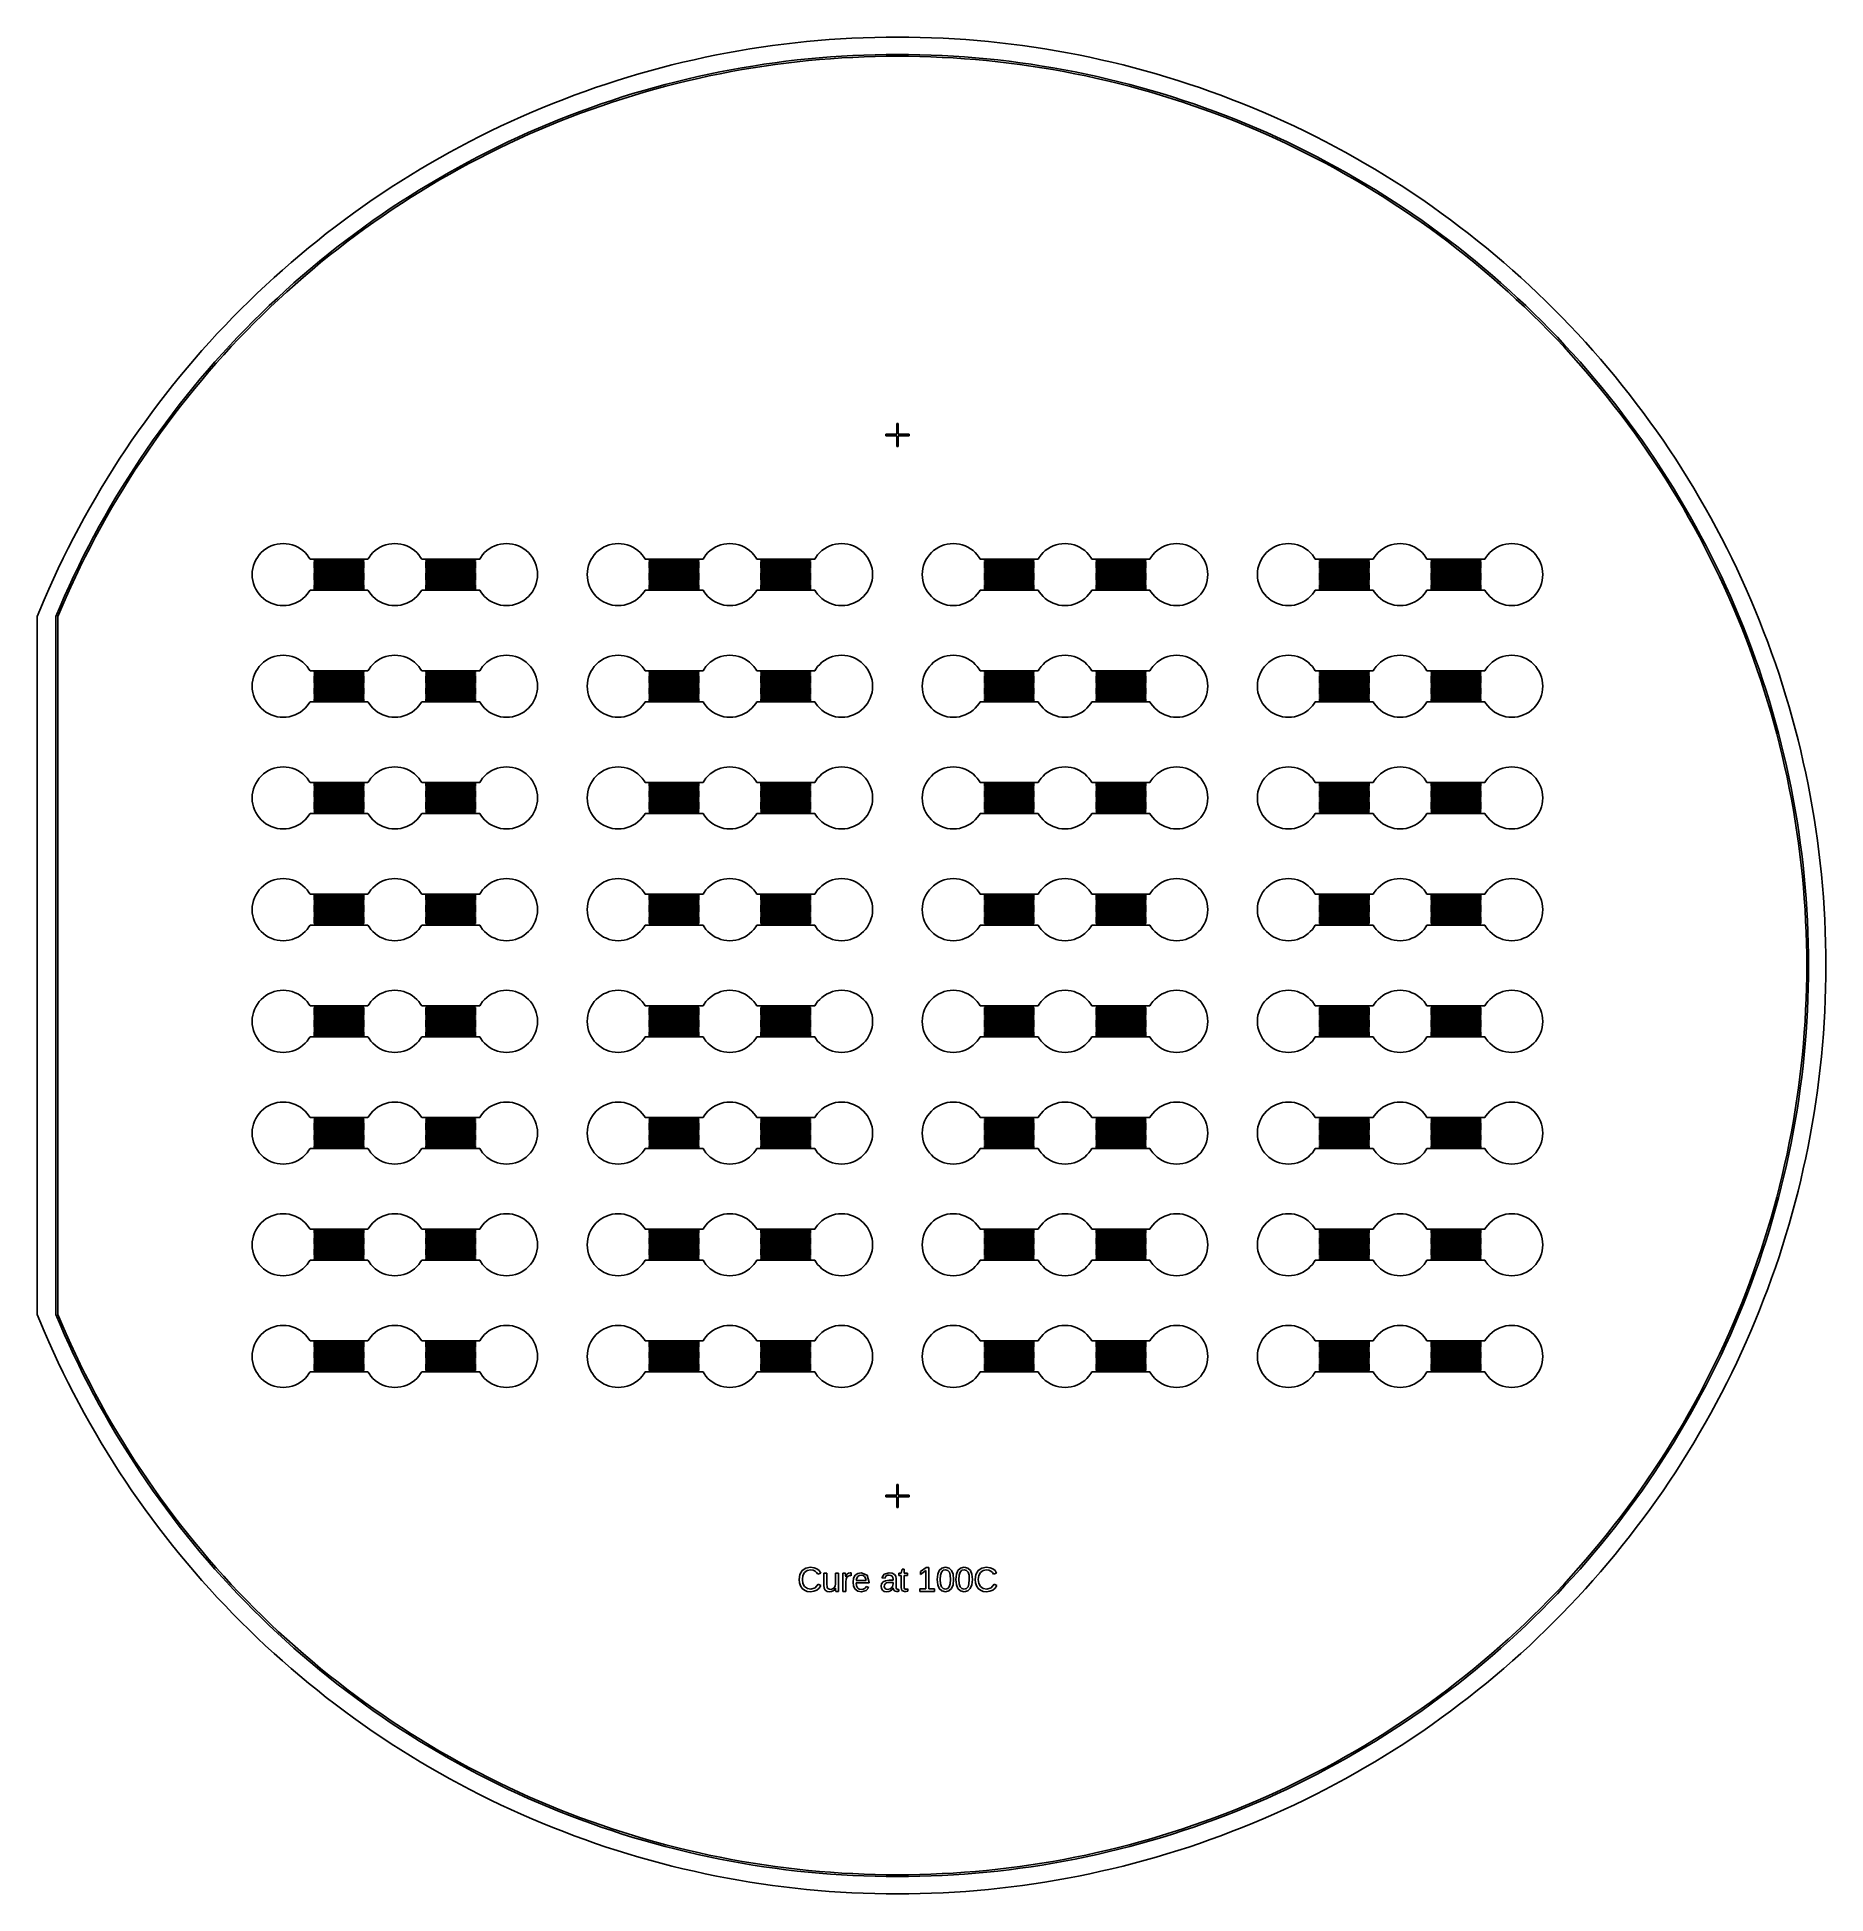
# Model space of a CAD drawing. Extents: x -16 to 132, y -40 to 113.
import ezdxf

# ---------------------------------------------------------------- set-up
doc = ezdxf.new("R2010")
doc.units = 0

msp = doc.modelspace()

# ---------------------------------------------------------------- linework, layer by layer
for p, q in [((51.4667, 113.221), (50.5294, 113.17)), ((52.4046, 113.262), (51.4667, 113.221)), ((53.343, 113.291), (52.4046, 113.262)), ((54.2816, 113.308), (53.343, 113.291)), ((55.2204, 113.314), (54.2816, 113.308)), ((56.1592, 113.308), (55.2204, 113.314)), ((57.0978, 113.291), (56.1592, 113.308)), ((58.0361, 113.262), (57.0978, 113.291)), ((58.9741, 113.221), (58.0361, 113.262)), ((59.9114, 113.17), (58.9741, 113.221)), ((40.296, 111.844), (39.3764, 111.655)), ((41.2178, 112.021), (40.296, 111.844)), ((42.1418, 112.187), (41.2178, 112.021)), ((43.0678, 112.342), (42.1418, 112.187)), ((43.9955, 112.486), (43.0678, 112.342)), ((44.925, 112.618), (43.9955, 112.486)), ((45.856, 112.738), (44.925, 112.618)), ((46.7884, 112.847), (45.856, 112.738)), ((47.7221, 112.945), (46.7884, 112.847)), ((48.6569, 113.032), (47.7221, 112.945)), ((49.5927, 113.106), (48.6569, 113.032)), ((50.5294, 113.17), (49.5927, 113.106)), ((49.6975, 111.685), (50.6167, 111.747)), ((50.6167, 111.747), (51.5367, 111.798)), ((51.5367, 111.798), (52.4571, 111.838)), ((52.4571, 111.838), (53.378, 111.866)), ((53.3817, 111.716), (52.4626, 111.688)), ((53.378, 111.866), (54.2991, 111.883)), ((54.301, 111.733), (53.3817, 111.716)), ((54.2991, 111.883), (55.2204, 111.889)), ((55.2204, 111.739), (54.301, 111.733)), ((55.2204, 111.889), (56.1417, 111.883)), ((56.1398, 111.733), (55.2204, 111.739)), ((57.0591, 111.716), (56.1398, 111.733)), ((56.1417, 111.883), (57.0628, 111.866)), ((57.9782, 111.688), (57.0591, 111.716)), ((57.0628, 111.866), (57.9837, 111.838)), ((57.9837, 111.838), (58.9041, 111.798)), ((58.9041, 111.798), (59.8241, 111.747)), ((59.8241, 111.747), (60.7433, 111.685)), ((60.8481, 113.106), (59.9114, 113.17)), ((61.7839, 113.032), (60.8481, 113.106)), ((62.7187, 112.945), (61.7839, 113.032)), ((63.6524, 112.847), (62.7187, 112.945)), ((64.5848, 112.738), (63.6524, 112.847)), ((65.5158, 112.618), (64.5848, 112.738)), ((66.4453, 112.486), (65.5158, 112.618)), ((67.373, 112.342), (66.4453, 112.486)), ((68.299, 112.187), (67.373, 112.342)), ((69.2229, 112.021), (68.299, 112.187)), ((70.1448, 111.844), (69.2229, 112.021)), ((71.0644, 111.655), (70.1448, 111.844)), ((33.9137, 110.287), (33.0136, 110.02)), ((34.8169, 110.542), (33.9137, 110.287)), ((35.7232, 110.787), (34.8169, 110.542)), ((36.6324, 111.021), (35.7232, 110.787)), ((37.5445, 111.243), (36.6324, 111.021)), ((38.4592, 111.455), (37.5445, 111.243)), ((39.3764, 111.655), (38.4592, 111.455)), ((38.7714, 110.064), (39.6715, 110.261)), ((39.6715, 110.261), (40.574, 110.446)), ((40.6033, 110.299), (39.7026, 110.114)), ((40.574, 110.446), (41.4787, 110.62)), ((41.5061, 110.473), (40.6033, 110.299)), ((41.4787, 110.62), (42.3854, 110.783)), ((42.4111, 110.636), (41.5061, 110.473)), ((42.3854, 110.783), (43.2941, 110.935)), ((43.318, 110.787), (42.4111, 110.636)), ((43.2941, 110.935), (44.2046, 111.076)), ((44.2266, 110.928), (43.318, 110.787)), ((44.2046, 111.076), (45.1168, 111.206)), ((45.1369, 111.057), (44.2266, 110.928)), ((45.1168, 111.206), (46.0304, 111.324)), ((46.0488, 111.175), (45.1369, 111.057)), ((46.0304, 111.324), (46.9455, 111.431)), ((46.962, 111.282), (46.0488, 111.175)), ((46.9455, 111.431), (47.8618, 111.527)), ((47.8765, 111.378), (46.962, 111.282)), ((47.8618, 111.527), (48.7792, 111.612)), ((48.792, 111.462), (47.8765, 111.378)), ((48.7792, 111.612), (49.6975, 111.685)), ((49.7086, 111.536), (48.792, 111.462)), ((50.6259, 111.598), (49.7086, 111.536)), ((51.544, 111.648), (50.6259, 111.598)), ((52.4626, 111.688), (51.544, 111.648)), ((58.8968, 111.648), (57.9782, 111.688)), ((59.8148, 111.598), (58.8968, 111.648)), ((60.7322, 111.536), (59.8148, 111.598)), ((61.6488, 111.462), (60.7322, 111.536)), ((60.7433, 111.685), (61.6616, 111.612)), ((62.5643, 111.378), (61.6488, 111.462)), ((61.6616, 111.612), (62.579, 111.527)), ((63.4788, 111.282), (62.5643, 111.378)), ((62.579, 111.527), (63.4953, 111.431)), ((64.392, 111.175), (63.4788, 111.282)), ((63.4953, 111.431), (64.4104, 111.324)), ((65.3038, 111.057), (64.392, 111.175)), ((64.4104, 111.324), (65.324, 111.206)), ((66.2142, 110.928), (65.3038, 111.057)), ((65.324, 111.206), (66.2362, 111.076)), ((67.1228, 110.787), (66.2142, 110.928)), ((66.2362, 111.076), (67.1467, 110.935)), ((68.0297, 110.636), (67.1228, 110.787)), ((67.1467, 110.935), (68.0554, 110.783)), ((68.9346, 110.473), (68.0297, 110.636)), ((68.0554, 110.783), (68.9621, 110.62)), ((69.8375, 110.299), (68.9346, 110.473)), ((68.9621, 110.62), (69.8668, 110.446)), ((70.7382, 110.114), (69.8375, 110.299)), ((69.8668, 110.446), (70.7693, 110.261)), ((70.7693, 110.261), (71.6694, 110.064)), ((71.9816, 111.455), (71.0644, 111.655)), ((72.8963, 111.243), (71.9816, 111.455)), ((73.8084, 111.021), (72.8963, 111.243)), ((74.7176, 110.787), (73.8084, 111.021)), ((75.6239, 110.542), (74.7176, 110.787)), ((76.5271, 110.287), (75.6239, 110.542)), ((77.4272, 110.02), (76.5271, 110.287)), ((29.4483, 108.842), (28.5664, 108.52)), ((30.3342, 109.153), (29.4483, 108.842)), ((31.2238, 109.452), (30.3342, 109.153)), ((32.1169, 109.742), (31.2238, 109.452)), ((33.0136, 110.02), (32.1169, 109.742)), ((32.5473, 108.383), (33.4273, 108.656)), ((33.4273, 108.656), (34.3105, 108.918)), ((34.3523, 108.774), (33.4708, 108.512)), ((34.3105, 108.918), (35.1969, 109.169)), ((35.237, 109.025), (34.3523, 108.774)), ((35.1969, 109.169), (36.0864, 109.409)), ((36.1246, 109.264), (35.237, 109.025)), ((36.0864, 109.409), (36.9787, 109.639)), ((37.0151, 109.493), (36.1246, 109.264)), ((36.9787, 109.639), (37.8737, 109.857)), ((37.9084, 109.711), (37.0151, 109.493)), ((37.8737, 109.857), (38.7714, 110.064)), ((38.8042, 109.918), (37.9084, 109.711)), ((39.7026, 110.114), (38.8042, 109.918)), ((71.6366, 109.918), (70.7382, 110.114)), ((72.5324, 109.711), (71.6366, 109.918)), ((71.6694, 110.064), (72.5671, 109.857)), ((73.4257, 109.493), (72.5324, 109.711)), ((72.5671, 109.857), (73.4621, 109.639)), ((74.3162, 109.264), (73.4257, 109.493)), ((73.4621, 109.639), (74.3544, 109.409)), ((75.2038, 109.025), (74.3162, 109.264)), ((74.3544, 109.409), (75.2439, 109.169)), ((76.0885, 108.774), (75.2038, 109.025)), ((75.2439, 109.169), (76.1303, 108.918)), ((76.97, 108.512), (76.0885, 108.774)), ((76.1303, 108.918), (77.0135, 108.656)), ((77.0135, 108.656), (77.8935, 108.383)), ((78.3239, 109.742), (77.4272, 110.02)), ((79.217, 109.452), (78.3239, 109.742)), ((80.1066, 109.153), (79.217, 109.452)), ((80.9925, 108.842), (80.1066, 109.153)), ((81.8744, 108.52), (80.9925, 108.842)), ((25.08, 107.126), (24.2194, 106.751)), ((25.9451, 107.49), (25.08, 107.126)), ((26.8146, 107.844), (25.9451, 107.49)), ((27.6884, 108.188), (26.8146, 107.844)), ((28.5664, 108.52), (27.6884, 108.188)), ((28.2013, 106.858), (29.0629, 107.184)), ((29.0629, 107.184), (29.9284, 107.5)), ((29.9789, 107.359), (29.1151, 107.044)), ((29.9284, 107.5), (30.7977, 107.805)), ((30.8465, 107.663), (29.9789, 107.359)), ((30.7977, 107.805), (31.6707, 108.099)), ((31.7178, 107.957), (30.8465, 107.663)), ((31.6707, 108.099), (32.5473, 108.383)), ((32.5926, 108.24), (31.7178, 107.957)), ((33.4708, 108.512), (32.5926, 108.24)), ((77.8482, 108.24), (76.97, 108.512)), ((78.723, 107.957), (77.8482, 108.24)), ((77.8935, 108.383), (78.7701, 108.099)), ((79.5943, 107.663), (78.723, 107.957)), ((78.7701, 108.099), (79.6431, 107.805)), ((80.4619, 107.359), (79.5943, 107.663)), ((79.6431, 107.805), (80.5124, 107.5)), ((81.3257, 107.044), (80.4619, 107.359)), ((80.5124, 107.5), (81.3779, 107.184)), ((81.3779, 107.184), (82.2395, 106.858)), ((82.7524, 108.188), (81.8744, 108.52)), ((83.6262, 107.844), (82.7524, 108.188)), ((84.4957, 107.49), (83.6262, 107.844)), ((85.3608, 107.126), (84.4957, 107.49)), ((86.2214, 106.751), (85.3608, 107.126)), ((22.5124, 105.969), (21.6663, 105.562)), ((23.3635, 106.365), (22.5124, 105.969)), ((24.2194, 106.751), (23.3635, 106.365)), ((24.7969, 105.448), (25.6414, 105.816)), ((25.7005, 105.678), (24.8577, 105.311)), ((25.6414, 105.816), (26.4904, 106.174)), ((26.5479, 106.035), (25.7005, 105.678)), ((26.4904, 106.174), (27.3438, 106.521)), ((27.3995, 106.382), (26.5479, 106.035)), ((27.3438, 106.521), (28.2013, 106.858)), ((28.2553, 106.718), (27.3995, 106.382)), ((29.1151, 107.044), (28.2553, 106.718)), ((82.1855, 106.718), (81.3257, 107.044)), ((83.0413, 106.382), (82.1855, 106.718)), ((82.2395, 106.858), (83.097, 106.521)), ((83.8929, 106.035), (83.0413, 106.382)), ((83.097, 106.521), (83.9503, 106.174)), ((84.7402, 105.678), (83.8929, 106.035)), ((83.9503, 106.174), (84.7993, 105.816)), ((85.5831, 105.311), (84.7402, 105.678)), ((84.7993, 105.816), (85.6439, 105.448)), ((87.0773, 106.365), (86.2214, 106.751)), ((87.9284, 105.969), (87.0773, 106.365)), ((88.7745, 105.562), (87.9284, 105.969)), ((19.1586, 104.281), (18.3333, 103.833)), ((19.9892, 104.718), (19.1586, 104.281)), ((20.8251, 105.145), (19.9892, 104.718)), ((21.6663, 105.562), (20.8251, 105.145)), ((21.4658, 103.872), (22.2913, 104.282)), ((22.3571, 104.147), (21.5333, 103.738)), ((22.2913, 104.282), (23.1217, 104.681)), ((23.1858, 104.545), (22.3571, 104.147)), ((23.1217, 104.681), (23.957, 105.069)), ((24.0194, 104.933), (23.1858, 104.545)), ((23.957, 105.069), (24.7969, 105.448)), ((24.8577, 105.311), (24.0194, 104.933)), ((86.4214, 104.933), (85.5831, 105.311)), ((85.6439, 105.448), (86.4838, 105.069)), ((87.255, 104.545), (86.4214, 104.933)), ((86.4838, 105.069), (87.3191, 104.681)), ((88.0837, 104.147), (87.255, 104.545)), ((87.3191, 104.681), (88.1495, 104.282)), ((88.9075, 103.738), (88.0837, 104.147)), ((88.1495, 104.282), (88.975, 103.872)), ((89.6157, 105.145), (88.7745, 105.562)), ((90.4516, 104.718), (89.6157, 105.145)), ((91.2822, 104.281), (90.4516, 104.718)), ((92.1075, 103.833), (91.2822, 104.281)), ((16.6997, 102.908), (15.8915, 102.43)), ((17.5137, 103.375), (16.6997, 102.908)), ((18.3333, 103.833), (17.5137, 103.375)), ((18.2161, 102.135), (19.0205, 102.585)), ((19.0205, 102.585), (19.8303, 103.024)), ((19.901, 102.892), (19.0928, 102.453)), ((19.8303, 103.024), (20.6455, 103.453)), ((20.7145, 103.32), (19.901, 102.892)), ((20.6455, 103.453), (21.4658, 103.872)), ((21.5333, 103.738), (20.7145, 103.32)), ((89.7263, 103.32), (88.9075, 103.738)), ((88.975, 103.872), (89.7953, 103.453)), ((90.5398, 102.892), (89.7263, 103.32)), ((89.7953, 103.453), (90.6105, 103.024)), ((91.348, 102.453), (90.5398, 102.892)), ((90.6105, 103.024), (91.4203, 102.585)), ((91.4203, 102.585), (92.2247, 102.135)), ((92.9271, 103.375), (92.1075, 103.833)), ((93.7411, 102.908), (92.9271, 103.375)), ((94.5493, 102.43), (93.7411, 102.908)), ((14.2931, 101.445), (13.503, 100.938)), ((15.0893, 101.942), (14.2931, 101.445)), ((15.8915, 102.43), (15.0893, 101.942)), ((15.8368, 100.729), (16.6241, 101.208)), ((16.7012, 101.079), (15.9155, 100.601)), ((16.6241, 101.208), (17.4173, 101.676)), ((17.4928, 101.547), (16.7012, 101.079)), ((17.4173, 101.676), (18.2161, 102.135)), ((18.29, 102.005), (17.4928, 101.547)), ((19.0928, 102.453), (18.29, 102.005)), ((92.1508, 102.005), (91.348, 102.453)), ((92.948, 101.547), (92.1508, 102.005)), ((92.2247, 102.135), (93.0235, 101.676)), ((93.7395, 101.079), (92.948, 101.547)), ((93.0235, 101.676), (93.8167, 101.208)), ((94.5253, 100.601), (93.7395, 101.079)), ((93.8167, 101.208), (94.604, 100.729)), ((95.3515, 101.942), (94.5493, 102.43)), ((96.1477, 101.445), (95.3515, 101.942)), ((96.9378, 100.938), (96.1477, 101.445)), ((11.9419, 99.8947), (11.1711, 99.3588)), ((12.7193, 100.421), (11.9419, 99.8947)), ((13.503, 100.938), (12.7193, 100.421)), ((13.511, 99.2362), (14.2801, 99.7433)), ((14.3619, 99.6176), (13.5943, 99.1115)), ((14.2801, 99.7433), (15.0555, 100.241)), ((15.1357, 100.114), (14.3619, 99.6176)), ((15.0555, 100.241), (15.8368, 100.729)), ((15.9155, 100.601), (15.1357, 100.114)), ((95.3051, 100.114), (94.5253, 100.601)), ((94.604, 100.729), (95.3853, 100.241)), ((96.0789, 99.6176), (95.3051, 100.114)), ((95.3853, 100.241), (96.1607, 99.7433)), ((96.8465, 99.1115), (96.0789, 99.6176)), ((96.1607, 99.7433), (96.9298, 99.2362)), ((97.7215, 100.421), (96.9378, 100.938)), ((98.4989, 99.8947), (97.7215, 100.421)), ((99.2697, 99.3588), (98.4989, 99.8947)), ((9.64941, 98.259), (8.8988, 97.6951)), ((10.4069, 98.8136), (9.64941, 98.259)), ((11.1711, 99.3588), (10.4069, 98.8136)), ((11.2416, 97.6587), (11.9916, 98.1938)), ((12.078, 98.0711), (11.3295, 97.5371)), ((11.9916, 98.1938), (12.7481, 98.7196)), ((12.8329, 98.5959), (12.078, 98.0711)), ((12.7481, 98.7196), (13.511, 99.2362)), ((13.5943, 99.1115), (12.8329, 98.5959)), ((97.6078, 98.5959), (96.8465, 99.1115)), ((96.9298, 99.2362), (97.6927, 98.7196)), ((98.3628, 98.0711), (97.6078, 98.5959)), ((97.6927, 98.7196), (98.4492, 98.1938)), ((99.1113, 97.5371), (98.3628, 98.0711)), ((98.4492, 98.1938), (99.1992, 97.6587)), ((100.034, 98.8136), (99.2697, 99.3588)), ((100.791, 98.259), (100.034, 98.8136)), ((101.542, 97.6951), (100.791, 98.259)), ((7.41866, 96.54), (6.68932, 95.9489)), ((8.15518, 97.1221), (7.41866, 96.54)), ((8.8988, 97.6951), (8.15518, 97.1221)), ((9.03189, 95.9987), (9.76166, 96.5611)), ((9.85249, 96.4417), (9.12418, 95.8804)), ((9.76166, 96.5611), (10.4983, 97.1144)), ((10.5876, 96.9939), (9.85249, 96.4417)), ((10.4983, 97.1144), (11.2416, 97.6587)), ((11.3295, 97.5371), (10.5876, 96.9939)), ((99.8532, 96.9939), (99.1113, 97.5371)), ((99.1992, 97.6587), (99.9425, 97.1144)), ((100.588, 96.4417), (99.8532, 96.9939)), ((99.9425, 97.1144), (100.679, 96.5611)), ((101.317, 95.8804), (100.588, 96.4417)), ((100.679, 96.5611), (101.409, 95.9987)), ((102.286, 97.1221), (101.542, 97.6951)), ((103.022, 96.54), (102.286, 97.1221)), ((103.751, 95.9489), (103.022, 96.54)), ((5.96729, 95.3489), (5.25269, 94.7401)), ((6.68932, 95.9489), (5.96729, 95.3489)), ((7.59332, 94.8474), (8.30908, 95.4274)), ((8.4028, 95.3103), (7.68849, 94.7314)), ((8.30908, 95.4274), (9.03189, 95.9987)), ((9.12418, 95.8804), (8.4028, 95.3103)), ((102.038, 95.3103), (101.317, 95.8804)), ((101.409, 95.9987), (102.132, 95.4274)), ((102.752, 94.7314), (102.038, 95.3103)), ((102.132, 95.4274), (102.847, 94.8474)), ((104.474, 95.3489), (103.751, 95.9489)), ((105.188, 94.7401), (104.474, 95.3489)), ((3.84615, 93.4964), (3.15443, 92.8616)), ((4.54559, 94.1225), (3.84615, 93.4964)), ((5.25269, 94.7401), (4.54559, 94.1225)), ((5.48953, 93.055), (6.18346, 93.661)), ((6.28143, 93.5475), (5.5889, 92.9426)), ((6.18346, 93.661), (6.88475, 94.2585)), ((6.98132, 94.1438), (6.28143, 93.5475)), ((6.88475, 94.2585), (7.59332, 94.8474)), ((7.68849, 94.7314), (6.98132, 94.1438)), ((103.459, 94.1438), (102.752, 94.7314)), ((102.847, 94.8474), (103.556, 94.2585)), ((104.159, 93.5475), (103.459, 94.1438)), ((103.556, 94.2585), (104.257, 93.661)), ((104.852, 92.9426), (104.159, 93.5475)), ((104.257, 93.661), (104.951, 93.055)), ((105.895, 94.1225), (105.188, 94.7401)), ((106.595, 93.4964), (105.895, 94.1225)), ((107.286, 92.8616), (106.595, 93.4964)), ((2.47055, 92.2185), (1.79462, 91.567)), ((3.15443, 92.8616), (2.47055, 92.2185)), ((3.45314, 91.1864), (4.12428, 91.8176)), ((4.12428, 91.8176), (4.80312, 92.4405)), ((4.90385, 92.3294), (4.22638, 91.7077)), ((4.80312, 92.4405), (5.48953, 93.055)), ((5.5889, 92.9426), (4.90385, 92.3294)), ((105.537, 92.3294), (104.852, 92.9426)), ((104.951, 93.055), (105.638, 92.4405)), ((106.214, 91.7077), (105.537, 92.3294)), ((105.638, 92.4405), (106.317, 91.8176)), ((106.317, 91.8176), (106.988, 91.1864)), ((107.97, 92.2185), (107.286, 92.8616)), ((108.646, 91.567), (107.97, 92.2185)), ((1.12674, 90.9073), (0.46699, 90.2394)), ((1.79462, 91.567), (1.12674, 90.9073)), ((2.13437, 89.8996), (2.78981, 90.5471)), ((2.89456, 90.4397), (2.24043, 89.7936)), ((2.78981, 90.5471), (3.45314, 91.1864)), ((3.55658, 91.0778), (2.89456, 90.4397)), ((4.22638, 91.7077), (3.55658, 91.0778)), ((106.884, 91.0778), (106.214, 91.7077)), ((107.546, 90.4397), (106.884, 91.0778)), ((106.988, 91.1864), (107.651, 90.5471)), ((108.2, 89.7936), (107.546, 90.4397)), ((107.651, 90.5471), (108.306, 89.8996)), ((109.314, 90.9073), (108.646, 91.567)), ((109.974, 90.2394), (109.314, 90.9073)), ((-0.82764, 88.8796), (-1.46234, 88.1879)), ((-0.18448, 89.5634), (-0.82764, 88.8796)), ((0.46699, 90.2394), (-0.18448, 89.5634)), ((0.84755, 88.5809), (1.48691, 89.2442)), ((1.59427, 89.1394), (0.95619, 88.4774)), ((1.48691, 89.2442), (2.13437, 89.8996)), ((2.24043, 89.7936), (1.59427, 89.1394)), ((108.847, 89.1394), (108.2, 89.7936)), ((108.306, 89.8996), (108.954, 89.2442)), ((109.485, 88.4774), (108.847, 89.1394)), ((108.954, 89.2442), (109.593, 88.5809)), ((110.625, 89.5634), (109.974, 90.2394)), ((111.268, 88.8796), (110.625, 89.5634)), ((111.903, 88.1879), (111.268, 88.8796)), ((-2.08852, 87.4884), (-2.70605, 86.7813)), ((-1.46234, 88.1879), (-2.08852, 87.4884)), ((-1.021, 86.5445), (-0.40649, 87.2309)), ((-0.40649, 87.2309), (0.21638, 87.9097)), ((0.32628, 87.8076), (-0.29535, 87.1301)), ((0.21638, 87.9097), (0.84755, 88.5809)), ((0.95619, 88.4774), (0.32628, 87.8076)), ((110.115, 87.8076), (109.485, 88.4774)), ((109.593, 88.5809), (110.224, 87.9097)), ((110.736, 87.1301), (110.115, 87.8076)), ((110.224, 87.9097), (110.847, 87.2309)), ((110.847, 87.2309), (111.462, 86.5445)), ((112.529, 87.4884), (111.903, 88.1879)), ((113.147, 86.7813), (112.529, 87.4884)), ((-3.31488, 86.0667), (-3.91489, 85.3447)), ((-2.70605, 86.7813), (-3.31488, 86.0667)), ((-2.22452, 85.1492), (-1.62703, 85.8505)), ((-1.51346, 85.7526), (-2.10974, 85.0527)), ((-1.62703, 85.8505), (-1.021, 86.5445)), ((-0.90863, 86.4451), (-1.51346, 85.7526)), ((-0.29535, 87.1301), (-0.90863, 86.4451)), ((111.349, 86.4451), (110.736, 87.1301)), ((111.954, 85.7526), (111.349, 86.4451)), ((111.462, 86.5445), (112.068, 85.8505)), ((112.551, 85.0527), (111.954, 85.7526)), ((112.068, 85.8505), (112.665, 85.1492)), ((113.756, 86.0667), (113.147, 86.7813)), ((114.356, 85.3447), (113.756, 86.0667)), ((-4.50598, 84.6153), (-5.08809, 83.8788)), ((-3.91489, 85.3447), (-4.50598, 84.6153)), ((-3.39343, 83.7249), (-2.81334, 84.4407)), ((-2.69739, 84.3455), (-3.27632, 83.6312)), ((-2.81334, 84.4407), (-2.22452, 85.1492)), ((-2.10974, 85.0527), (-2.69739, 84.3455)), ((113.138, 84.3455), (112.551, 85.0527)), ((112.665, 85.1492), (113.254, 84.4407)), ((113.717, 83.6312), (113.138, 84.3455)), ((113.254, 84.4407), (113.834, 83.7249)), ((114.947, 84.6153), (114.356, 85.3447)), ((115.529, 83.8788), (114.947, 84.6153)), ((-5.6611, 83.1352), (-6.22496, 82.3846)), ((-5.08809, 83.8788), (-5.6611, 83.1352)), ((-4.52704, 82.2723), (-3.96469, 83.0021)), ((-3.84644, 82.9098), (-4.40765, 82.1815)), ((-3.96469, 83.0021), (-3.39343, 83.7249)), ((-3.27632, 83.6312), (-3.84644, 82.9098)), ((114.287, 82.9098), (113.717, 83.6312)), ((113.834, 83.7249), (114.406, 83.0021)), ((114.848, 82.1815), (114.287, 82.9098)), ((114.406, 83.0021), (114.968, 82.2723)), ((116.102, 83.1352), (115.529, 83.8788)), ((116.666, 82.3846), (116.102, 83.1352)), ((-6.77956, 81.6271), (-7.32481, 80.8629)), ((-6.22496, 82.3846), (-6.77956, 81.6271)), ((-5.62465, 80.7924), (-5.08038, 81.5357)), ((-4.9599, 81.4464), (-5.50308, 80.7045)), ((-5.08038, 81.5357), (-4.52704, 82.2723)), ((-4.40765, 82.1815), (-4.9599, 81.4464)), ((55.1565, 80.5937), (55.1565, 81.4884)), ((55.1565, 81.4884), (55.2843, 81.4884)), ((55.2843, 81.4884), (55.2843, 80.5937)), ((115.401, 81.4464), (114.848, 82.1815)), ((114.968, 82.2723), (115.521, 81.5357)), ((115.944, 80.7045), (115.401, 81.4464)), ((115.521, 81.5357), (116.065, 80.7924)), ((117.22, 81.6271), (116.666, 82.3846)), ((117.766, 80.8629), (117.22, 81.6271)), ((-7.86066, 80.0921), (-8.38701, 79.3147)), ((-7.32481, 80.8629), (-7.86066, 80.0921)), ((-6.68562, 79.2859), (-6.15976, 80.0424)), ((-6.03712, 79.956), (-6.56194, 79.201)), ((-6.15976, 80.0424), (-5.62465, 80.7924)), ((-5.50308, 80.7045), (-6.03712, 79.956)), ((54.2617, 80.4658), (54.2617, 80.5937)), ((54.2617, 80.5937), (55.1565, 80.5937)), ((55.1565, 80.4658), (54.2617, 80.4658)), ((55.1565, 79.5711), (55.1565, 80.4658)), ((55.2843, 79.5711), (55.1565, 79.5711)), ((55.2843, 80.5937), (56.1791, 80.5937)), ((56.1791, 80.4658), (55.2843, 80.4658)), ((55.2843, 80.4658), (55.2843, 79.5711)), ((56.1791, 80.5937), (56.1791, 80.4658)), ((116.478, 79.956), (115.944, 80.7045)), ((116.065, 80.7924), (116.601, 80.0424)), ((117.003, 79.201), (116.478, 79.956)), ((116.601, 80.0424), (117.126, 79.2859)), ((118.301, 80.0921), (117.766, 80.8629)), ((118.828, 79.3147), (118.301, 80.0921)), ((-8.90378, 78.531), (-9.41087, 77.7409)), ((-8.38701, 79.3147), (-8.90378, 78.531)), ((-7.7093, 77.7539), (-7.20216, 78.523)), ((-7.07744, 78.4397), (-7.58357, 77.6721)), ((-7.20216, 78.523), (-6.68562, 79.2859)), ((-6.56194, 79.201), (-7.07744, 78.4397)), ((117.518, 78.4397), (117.003, 79.201)), ((117.126, 79.2859), (117.643, 78.523)), ((118.024, 77.6721), (117.518, 78.4397)), ((117.643, 78.523), (118.15, 77.7539)), ((119.345, 78.531), (118.828, 79.3147)), ((119.852, 77.7409), (119.345, 78.531)), ((-9.90825, 76.9447), (-10.3958, 76.1425)), ((-9.41087, 77.7409), (-9.90825, 76.9447)), ((-8.69507, 76.1972), (-8.20695, 76.9785)), ((-8.08023, 76.8983), (-8.56737, 76.1185)), ((-8.20695, 76.9785), (-7.7093, 77.7539)), ((-7.58357, 77.6721), (-8.08023, 76.8983)), ((118.521, 76.8983), (118.024, 77.6721)), ((118.15, 77.7539), (118.648, 76.9785)), ((119.008, 76.1185), (118.521, 76.8983)), ((118.648, 76.9785), (119.136, 76.1972)), ((120.349, 76.9447), (119.852, 77.7409)), ((120.837, 76.1425), (120.349, 76.9447)), ((-10.8735, 75.3343), (-11.3412, 74.5203)), ((-10.3958, 76.1425), (-10.8735, 75.3343)), ((-9.64235, 74.6167), (-9.17355, 75.4099)), ((-9.04491, 75.3327), (-9.51276, 74.5412)), ((-9.17355, 75.4099), (-8.69507, 76.1972)), ((-8.56737, 76.1185), (-9.04491, 75.3327)), ((119.486, 75.3327), (119.008, 76.1185)), ((119.136, 76.1972), (119.614, 75.4099)), ((119.954, 74.5412), (119.486, 75.3327)), ((119.614, 75.4099), (120.083, 74.6167)), ((121.314, 75.3343), (120.837, 76.1425)), ((121.782, 74.5203), (121.314, 75.3343)), ((-11.799, 73.7007), (-12.2466, 72.8754)), ((-11.3412, 74.5203), (-11.799, 73.7007)), ((-10.5506, 73.0135), (-10.1014, 73.8179)), ((-9.97086, 73.744), (-10.4191, 72.9412)), ((-10.1014, 73.8179), (-9.64235, 74.6167)), ((-9.51276, 74.5412), (-9.97086, 73.744)), ((120.412, 73.744), (119.954, 74.5412)), ((120.083, 74.6167), (120.542, 73.8179)), ((120.86, 72.9412), (120.412, 73.744)), ((120.542, 73.8179), (120.991, 73.0135)), ((122.24, 73.7007), (121.782, 74.5203)), ((122.687, 72.8754), (122.24, 73.7007)), ((-12.684, 72.0448), (-13.1112, 71.2089)), ((-12.2466, 72.8754), (-12.684, 72.0448)), ((-11.4191, 71.3885), (-10.9898, 72.2037)), ((-10.8575, 72.133), (-11.286, 71.3195)), ((-10.9898, 72.2037), (-10.5506, 73.0135)), ((-10.4191, 72.9412), (-10.8575, 72.133)), ((121.298, 72.133), (120.86, 72.9412)), ((120.991, 73.0135), (121.431, 72.2037)), ((121.727, 71.3195), (121.298, 72.133)), ((121.431, 72.2037), (121.86, 71.3885)), ((123.125, 72.0448), (122.687, 72.8754)), ((123.552, 71.2089), (123.125, 72.0448)), ((-13.1112, 71.2089), (-13.5282, 70.3677)), ((-12.2476, 69.7427), (-11.8384, 70.5682)), ((-11.7044, 70.5007), (-12.1128, 69.6769)), ((-11.8384, 70.5682), (-11.4191, 71.3885)), ((-11.286, 71.3195), (-11.7044, 70.5007)), ((2.34708, 70.2306), (2.47606, 70.4458)), ((2.47606, 70.4458), (2.62549, 70.6473)), ((2.62549, 70.6473), (2.79398, 70.8332)), ((2.79398, 70.8332), (2.97989, 71.0017)), ((2.97989, 71.0017), (3.18138, 71.1511)), ((3.18138, 71.1511), (3.39658, 71.2801)), ((3.39658, 71.2801), (3.62338, 71.3874)), ((3.62338, 71.3874), (3.85959, 71.4719)), ((3.85959, 71.4719), (4.10295, 71.5329)), ((4.10295, 71.5329), (4.35112, 71.5697)), ((4.35112, 71.5697), (4.6017, 71.582)), ((4.6017, 71.582), (4.85228, 71.5697)), ((4.85228, 71.5697), (5.10045, 71.5329)), ((5.10045, 71.5329), (5.34381, 71.4719)), ((5.34381, 71.4719), (5.58003, 71.3874)), ((5.58003, 71.3874), (5.80682, 71.2801)), ((5.80682, 71.2801), (6.02202, 71.1511)), ((6.02202, 71.1511), (6.22353, 71.0017)), ((6.22353, 71.0017), (6.40942, 70.8332)), ((6.40942, 70.8332), (6.57791, 70.6473)), ((6.57791, 70.6473), (6.72734, 70.4458)), ((6.72734, 70.4458), (6.81555, 70.2986)), ((11.5912, 70.2986), (11.6794, 70.4458)), ((11.6794, 70.4458), (11.8289, 70.6473)), ((11.8289, 70.6473), (11.9974, 70.8332)), ((11.9974, 70.8332), (12.1833, 71.0017)), ((12.1833, 71.0017), (12.3848, 71.1511)), ((12.3848, 71.1511), (12.6, 71.2801)), ((12.6, 71.2801), (12.8268, 71.3874)), ((12.8268, 71.3874), (13.063, 71.4719)), ((13.063, 71.4719), (13.3063, 71.5329)), ((13.3063, 71.5329), (13.5545, 71.5697)), ((13.5545, 71.5697), (13.8051, 71.582)), ((13.8051, 71.582), (14.0557, 71.5697)), ((14.0557, 71.5697), (14.3038, 71.5329)), ((14.3038, 71.5329), (14.5472, 71.4719)), ((14.5472, 71.4719), (14.7834, 71.3874)), ((14.7834, 71.3874), (15.0102, 71.2801)), ((15.0102, 71.2801), (15.2254, 71.1511)), ((15.2254, 71.1511), (15.4269, 71.0017)), ((15.4269, 71.0017), (15.6128, 70.8332)), ((15.6128, 70.8332), (15.7813, 70.6473)), ((15.7813, 70.6473), (15.9307, 70.4458)), ((15.9307, 70.4458), (16.019, 70.2986)), ((20.7946, 70.2986), (20.8828, 70.4458)), ((20.8828, 70.4458), (21.0323, 70.6473)), ((21.0323, 70.6473), (21.2008, 70.8332)), ((21.2008, 70.8332), (21.3867, 71.0017)), ((21.3867, 71.0017), (21.5882, 71.1511)), ((21.5882, 71.1511), (21.8034, 71.2801)), ((21.8034, 71.2801), (22.0302, 71.3874)), ((22.0302, 71.3874), (22.2664, 71.4719)), ((22.2664, 71.4719), (22.5097, 71.5329)), ((22.5097, 71.5329), (22.7579, 71.5697)), ((22.7579, 71.5697), (23.0085, 71.582)), ((23.0085, 71.582), (23.2591, 71.5697)), ((23.2591, 71.5697), (23.5072, 71.5329)), ((23.5072, 71.5329), (23.7506, 71.4719)), ((23.7506, 71.4719), (23.9868, 71.3874)), ((23.9868, 71.3874), (24.2136, 71.2801)), ((24.2136, 71.2801), (24.4288, 71.1511)), ((24.4288, 71.1511), (24.6303, 71.0017)), ((24.6303, 71.0017), (24.8162, 70.8332)), ((24.8162, 70.8332), (24.9847, 70.6473)), ((24.9847, 70.6473), (25.1341, 70.4458)), ((25.1341, 70.4458), (25.2631, 70.2306)), ((29.9573, 70.2306), (30.0863, 70.4458)), ((30.0863, 70.4458), (30.2357, 70.6473)), ((30.2357, 70.6473), (30.4042, 70.8332)), ((30.4042, 70.8332), (30.5901, 71.0017)), ((30.5901, 71.0017), (30.7916, 71.1511)), ((30.7916, 71.1511), (31.0068, 71.2801)), ((31.0068, 71.2801), (31.2336, 71.3874)), ((31.2336, 71.3874), (31.4698, 71.4719)), ((31.4698, 71.4719), (31.7132, 71.5329)), ((31.7132, 71.5329), (31.9613, 71.5697)), ((31.9613, 71.5697), (32.2119, 71.582)), ((32.2119, 71.582), (32.4625, 71.5697)), ((32.4625, 71.5697), (32.7106, 71.5329)), ((32.7106, 71.5329), (32.954, 71.4719)), ((32.954, 71.4719), (33.1902, 71.3874)), ((33.1902, 71.3874), (33.417, 71.2801)), ((33.417, 71.2801), (33.6322, 71.1511)), ((33.6322, 71.1511), (33.8337, 71.0017)), ((33.8337, 71.0017), (34.0196, 70.8332)), ((34.0196, 70.8332), (34.1881, 70.6473)), ((34.1881, 70.6473), (34.3375, 70.4458)), ((34.3375, 70.4458), (34.4258, 70.2986)), ((39.2014, 70.2986), (39.2896, 70.4458)), ((39.2896, 70.4458), (39.4391, 70.6473)), ((39.4391, 70.6473), (39.6076, 70.8332)), ((39.6076, 70.8332), (39.7935, 71.0017)), ((39.7935, 71.0017), (39.995, 71.1511)), ((39.995, 71.1511), (40.2102, 71.2801)), ((40.2102, 71.2801), (40.437, 71.3874)), ((40.437, 71.3874), (40.6732, 71.4719)), ((40.6732, 71.4719), (40.9165, 71.5329)), ((40.9165, 71.5329), (41.1647, 71.5697)), ((41.1647, 71.5697), (41.4153, 71.582)), ((41.4153, 71.582), (41.6659, 71.5697)), ((41.6659, 71.5697), (41.914, 71.5329)), ((41.914, 71.5329), (42.1574, 71.4719)), ((42.1574, 71.4719), (42.3936, 71.3874)), ((42.3936, 71.3874), (42.6204, 71.2801)), ((42.6204, 71.2801), (42.8356, 71.1511)), ((42.8356, 71.1511), (43.0371, 71.0017)), ((43.0371, 71.0017), (43.223, 70.8332)), ((43.223, 70.8332), (43.3915, 70.6473)), ((43.3915, 70.6473), (43.5409, 70.4458)), ((43.5409, 70.4458), (43.6292, 70.2986)), ((48.4048, 70.2986), (48.493, 70.4458)), ((48.493, 70.4458), (48.6425, 70.6473)), ((48.6425, 70.6473), (48.811, 70.8332)), ((48.811, 70.8332), (48.9969, 71.0017)), ((48.9969, 71.0017), (49.1984, 71.1511)), ((49.1984, 71.1511), (49.4136, 71.2801)), ((49.4136, 71.2801), (49.6404, 71.3874)), ((49.6404, 71.3874), (49.8766, 71.4719)), ((49.8766, 71.4719), (50.1199, 71.5329)), ((50.1199, 71.5329), (50.3681, 71.5697)), ((50.3681, 71.5697), (50.6187, 71.582)), ((50.6187, 71.582), (50.8693, 71.5697)), ((50.8693, 71.5697), (51.1174, 71.5329)), ((51.1174, 71.5329), (51.3608, 71.4719)), ((51.3608, 71.4719), (51.597, 71.3874)), ((51.597, 71.3874), (51.8238, 71.2801)), ((51.8238, 71.2801), (52.039, 71.1511)), ((52.039, 71.1511), (52.2405, 71.0017)), ((52.2405, 71.0017), (52.4264, 70.8332)), ((52.4264, 70.8332), (52.5949, 70.6473)), ((52.5949, 70.6473), (52.7443, 70.4458)), ((52.7443, 70.4458), (52.8733, 70.2306)), ((57.5675, 70.2306), (57.6965, 70.4458)), ((57.6965, 70.4458), (57.8459, 70.6473)), ((57.8459, 70.6473), (58.0144, 70.8332)), ((58.0144, 70.8332), (58.2003, 71.0017)), ((58.2003, 71.0017), (58.4018, 71.1511)), ((58.4018, 71.1511), (58.617, 71.2801)), ((58.617, 71.2801), (58.8438, 71.3874)), ((58.8438, 71.3874), (59.08, 71.4719)), ((59.08, 71.4719), (59.3233, 71.5329)), ((59.3233, 71.5329), (59.5715, 71.5697)), ((59.5715, 71.5697), (59.8221, 71.582)), ((59.8221, 71.582), (60.0727, 71.5697)), ((60.0727, 71.5697), (60.3208, 71.5329)), ((60.3208, 71.5329), (60.5642, 71.4719)), ((60.5642, 71.4719), (60.8004, 71.3874)), ((60.8004, 71.3874), (61.0272, 71.2801)), ((61.0272, 71.2801), (61.2424, 71.1511)), ((61.2424, 71.1511), (61.4439, 71.0017)), ((61.4439, 71.0017), (61.6298, 70.8332)), ((61.6298, 70.8332), (61.7983, 70.6473)), ((61.7983, 70.6473), (61.9477, 70.4458)), ((61.9477, 70.4458), (62.0359, 70.2986)), ((66.8116, 70.2986), (66.8998, 70.4458)), ((66.8998, 70.4458), (67.0493, 70.6473)), ((67.0493, 70.6473), (67.2178, 70.8332)), ((67.2178, 70.8332), (67.4037, 71.0017)), ((67.4037, 71.0017), (67.6052, 71.1511)), ((67.6052, 71.1511), (67.8204, 71.2801)), ((67.8204, 71.2801), (68.0472, 71.3874)), ((68.0472, 71.3874), (68.2834, 71.4719)), ((68.2834, 71.4719), (68.5267, 71.5329)), ((68.5267, 71.5329), (68.7749, 71.5697)), ((68.7749, 71.5697), (69.0255, 71.582)), ((69.0255, 71.582), (69.2761, 71.5697)), ((69.2761, 71.5697), (69.5242, 71.5329)), ((69.5242, 71.5329), (69.7676, 71.4719)), ((69.7676, 71.4719), (70.0038, 71.3874)), ((70.0038, 71.3874), (70.2306, 71.2801)), ((70.2306, 71.2801), (70.4458, 71.1511)), ((70.4458, 71.1511), (70.6473, 71.0017)), ((70.6473, 71.0017), (70.8332, 70.8332)), ((70.8332, 70.8332), (71.0017, 70.6473)), ((71.0017, 70.6473), (71.1511, 70.4458)), ((71.1511, 70.4458), (71.2393, 70.2986)), ((76.015, 70.2986), (76.1032, 70.4458)), ((76.1032, 70.4458), (76.2527, 70.6473)), ((76.2527, 70.6473), (76.4212, 70.8332)), ((76.4212, 70.8332), (76.6071, 71.0017)), ((76.6071, 71.0017), (76.8086, 71.1511)), ((76.8086, 71.1511), (77.0238, 71.2801)), ((77.0238, 71.2801), (77.2506, 71.3874)), ((77.2506, 71.3874), (77.4868, 71.4719)), ((77.4868, 71.4719), (77.7301, 71.5329)), ((77.7301, 71.5329), (77.9783, 71.5697)), ((77.9783, 71.5697), (78.2289, 71.582)), ((78.2289, 71.582), (78.4795, 71.5697)), ((78.4795, 71.5697), (78.7276, 71.5329)), ((78.7276, 71.5329), (78.971, 71.4719)), ((78.971, 71.4719), (79.2072, 71.3874)), ((79.2072, 71.3874), (79.434, 71.2801)), ((79.434, 71.2801), (79.6492, 71.1511)), ((79.6492, 71.1511), (79.8507, 71.0017)), ((79.8507, 71.0017), (80.0366, 70.8332)), ((80.0366, 70.8332), (80.2051, 70.6473)), ((80.2051, 70.6473), (80.3545, 70.4458)), ((80.3545, 70.4458), (80.4835, 70.2306)), ((85.1777, 70.2306), (85.3067, 70.4458)), ((85.3067, 70.4458), (85.4561, 70.6473)), ((85.4561, 70.6473), (85.6246, 70.8332)), ((85.6246, 70.8332), (85.8105, 71.0017)), ((85.8105, 71.0017), (86.012, 71.1511)), ((86.012, 71.1511), (86.2272, 71.2801)), ((86.2272, 71.2801), (86.454, 71.3874)), ((86.454, 71.3874), (86.6902, 71.4719)), ((86.6902, 71.4719), (86.9335, 71.5329)), ((86.9335, 71.5329), (87.1817, 71.5697)), ((87.1817, 71.5697), (87.4323, 71.582)), ((87.4323, 71.582), (87.6829, 71.5697)), ((87.6829, 71.5697), (87.931, 71.5329)), ((87.931, 71.5329), (88.1744, 71.4719)), ((88.1744, 71.4719), (88.4106, 71.3874)), ((88.4106, 71.3874), (88.6374, 71.2801)), ((88.6374, 71.2801), (88.8526, 71.1511)), ((88.8526, 71.1511), (89.0541, 71.0017)), ((89.0541, 71.0017), (89.24, 70.8332)), ((89.24, 70.8332), (89.4085, 70.6473)), ((89.4085, 70.6473), (89.5579, 70.4458)), ((89.5579, 70.4458), (89.6461, 70.2986)), ((94.4218, 70.2986), (94.51, 70.4458)), ((94.51, 70.4458), (94.6595, 70.6473)), ((94.6595, 70.6473), (94.828, 70.8332)), ((94.828, 70.8332), (95.0139, 71.0017)), ((95.0139, 71.0017), (95.2154, 71.1511)), ((95.2154, 71.1511), (95.4306, 71.2801)), ((95.4306, 71.2801), (95.6574, 71.3874)), ((95.6574, 71.3874), (95.8936, 71.4719)), ((95.8936, 71.4719), (96.1369, 71.5329)), ((96.1369, 71.5329), (96.3851, 71.5697)), ((96.3851, 71.5697), (96.6357, 71.582)), ((96.6357, 71.582), (96.8863, 71.5697)), ((96.8863, 71.5697), (97.1344, 71.5329)), ((97.1344, 71.5329), (97.3778, 71.4719)), ((97.3778, 71.4719), (97.614, 71.3874)), ((97.614, 71.3874), (97.8408, 71.2801)), ((97.8408, 71.2801), (98.056, 71.1511)), ((98.056, 71.1511), (98.2575, 71.0017)), ((98.2575, 71.0017), (98.4434, 70.8332)), ((98.4434, 70.8332), (98.6119, 70.6473)), ((98.6119, 70.6473), (98.7613, 70.4458)), ((98.7613, 70.4458), (98.8495, 70.2986)), ((103.625, 70.2986), (103.713, 70.4458)), ((103.713, 70.4458), (103.863, 70.6473)), ((103.863, 70.6473), (104.031, 70.8332)), ((104.031, 70.8332), (104.217, 71.0017)), ((104.217, 71.0017), (104.419, 71.1511)), ((104.419, 71.1511), (104.634, 71.2801)), ((104.634, 71.2801), (104.861, 71.3874)), ((104.861, 71.3874), (105.097, 71.4719)), ((105.097, 71.4719), (105.34, 71.5329)), ((105.34, 71.5329), (105.589, 71.5697)), ((105.589, 71.5697), (105.839, 71.582)), ((105.839, 71.582), (106.09, 71.5697)), ((106.09, 71.5697), (106.338, 71.5329)), ((106.338, 71.5329), (106.581, 71.4719)), ((106.581, 71.4719), (106.817, 71.3874)), ((106.817, 71.3874), (107.044, 71.2801)), ((107.044, 71.2801), (107.259, 71.1511)), ((107.259, 71.1511), (107.461, 71.0017)), ((107.461, 71.0017), (107.647, 70.8332)), ((107.647, 70.8332), (107.815, 70.6473)), ((107.815, 70.6473), (107.965, 70.4458)), ((107.965, 70.4458), (108.094, 70.2306)), ((122.145, 70.5007), (121.727, 71.3195)), ((121.86, 71.3885), (122.279, 70.5682)), ((122.554, 69.6769), (122.145, 70.5007)), ((122.279, 70.5682), (122.688, 69.7427)), ((123.969, 70.3677), (123.552, 71.2089)), ((-13.9348, 69.5216), (-14.3309, 68.6705)), ((-13.5282, 70.3677), (-13.9348, 69.5216)), ((-13.0354, 68.077), (-12.6466, 68.9123)), ((-12.6466, 68.9123), (-12.2476, 69.7427)), ((-12.1128, 69.6769), (-12.511, 68.8482)), ((2.0452, 69.0255), (2.05751, 69.2761)), ((2.05751, 68.7749), (2.0452, 69.0255)), ((2.05751, 69.2761), (2.09433, 69.5242)), ((2.09433, 69.5242), (2.15527, 69.7676)), ((2.15527, 69.7676), (2.23981, 70.0038)), ((2.23981, 70.0038), (2.34708, 70.2306)), ((6.81555, 70.2986), (11.5912, 70.2986)), ((11.2486, 70.2884), (7.15819, 70.2884)), ((7.15819, 70.2884), (7.15819, 70.2782)), ((7.15819, 70.2782), (11.2486, 70.2782)), ((11.2486, 70.2679), (7.15819, 70.2679)), ((7.15819, 70.2679), (7.15819, 70.2577)), ((7.15819, 70.2577), (11.2486, 70.2577)), ((11.2486, 70.2475), (7.15819, 70.2475)), ((7.15819, 70.2475), (7.15819, 70.2373)), ((7.15819, 70.2373), (11.2486, 70.2373)), ((11.2486, 70.227), (7.15819, 70.227)), ((7.15819, 70.227), (7.15819, 70.2168)), ((7.15819, 70.2168), (11.2486, 70.2168)), ((11.2486, 70.2066), (7.15819, 70.2066)), ((7.15819, 70.2066), (7.15819, 70.1964)), ((7.15819, 70.1964), (11.2486, 70.1964)), ((11.2486, 70.1861), (7.15819, 70.1861)), ((7.15819, 70.1861), (7.15819, 70.1759)), ((7.15819, 70.1759), (11.2486, 70.1759)), ((11.2486, 70.1657), (7.15819, 70.1657)), ((7.15819, 70.1657), (7.15819, 70.1555)), ((7.15819, 70.1555), (11.2486, 70.1555)), ((11.2486, 70.1452), (7.15819, 70.1452)), ((7.15819, 70.1452), (7.15819, 70.135)), ((7.15819, 70.135), (11.2486, 70.135)), ((11.2486, 70.1248), (7.15819, 70.1248)), ((7.15819, 70.1248), (7.15819, 70.1145)), ((7.15819, 70.1145), (11.2486, 70.1145)), ((11.2486, 70.1043), (7.15819, 70.1043)), ((7.15819, 70.1043), (7.15819, 70.0941)), ((7.15819, 70.0941), (11.2486, 70.0941)), ((11.2486, 70.0839), (7.15819, 70.0839)), ((7.15819, 70.0839), (7.15819, 70.0737)), ((7.15819, 70.0737), (11.2486, 70.0737)), ((11.2486, 70.0634), (7.15819, 70.0634)), ((7.15819, 70.0634), (7.15819, 70.0532)), ((7.15819, 70.0532), (11.2486, 70.0532)), ((11.2486, 70.043), (7.15819, 70.043)), ((7.15819, 70.043), (7.15819, 70.0327)), ((7.15819, 70.0327), (11.2486, 70.0327)), ((11.2486, 70.0225), (7.15819, 70.0225)), ((7.15819, 70.0225), (7.15819, 70.0123)), ((7.15819, 70.0123), (11.2486, 70.0123)), ((11.2486, 70.0021), (7.15819, 70.0021)), ((7.15819, 70.0021), (7.15819, 69.9918)), ((7.15819, 69.9918), (11.2486, 69.9918)), ((11.2486, 69.9816), (7.15819, 69.9816)), ((7.15819, 69.9816), (7.15819, 69.9714)), ((7.15819, 69.9714), (11.2486, 69.9714)), ((11.2486, 69.9612), (7.15819, 69.9612)), ((7.15819, 69.9612), (7.15819, 69.9509)), ((7.15819, 69.9509), (11.2486, 69.9509)), ((11.2486, 69.9407), (7.15819, 69.9407)), ((7.15819, 69.9407), (7.15819, 69.9305)), ((7.15819, 69.9305), (11.2486, 69.9305)), ((11.2486, 69.9203), (7.15819, 69.9203)), ((7.15819, 69.9203), (7.15819, 69.91)), ((7.15819, 69.91), (11.2486, 69.91)), ((11.2486, 69.8998), (7.15819, 69.8998)), ((7.15819, 69.8998), (7.15819, 69.8896)), ((7.15819, 69.8896), (11.2486, 69.8896)), ((11.2486, 69.8793), (7.15819, 69.8793)), ((7.15819, 69.8793), (7.15819, 69.8691)), ((7.15819, 69.8691), (11.2486, 69.8691)), ((11.2486, 69.8589), (7.15819, 69.8589)), ((7.15819, 69.8589), (7.15819, 69.8487)), ((7.15819, 69.8487), (11.2486, 69.8487)), ((11.2486, 69.8385), (7.15819, 69.8385)), ((7.15819, 69.8385), (7.15819, 69.8282)), ((7.15819, 69.8282), (11.2486, 69.8282)), ((11.2486, 69.818), (7.15819, 69.818)), ((7.15819, 69.818), (7.15819, 69.8078)), ((7.15819, 69.8078), (11.2486, 69.8078)), ((11.2486, 69.7975), (7.15819, 69.7975)), ((7.15819, 69.7975), (7.15819, 69.7873)), ((7.15819, 69.7873), (11.2486, 69.7873)), ((11.2486, 69.7771), (7.15819, 69.7771)), ((7.15819, 69.7771), (7.15819, 69.7669)), ((7.15819, 69.7669), (11.2486, 69.7669)), ((11.2486, 69.7567), (7.15819, 69.7567)), ((7.15819, 69.7567), (7.15819, 69.7464)), ((7.15819, 69.7464), (11.2486, 69.7464)), ((11.2486, 69.7362), (7.15819, 69.7362)), ((7.15819, 69.7362), (7.15819, 69.726)), ((7.15819, 69.726), (11.2486, 69.726)), ((11.2486, 69.7157), (7.15819, 69.7157)), ((7.15819, 69.7157), (7.15819, 69.7055)), ((7.15819, 69.7055), (11.2486, 69.7055)), ((11.2486, 69.6953), (7.15819, 69.6953)), ((7.15819, 69.6953), (7.15819, 69.6851)), ((7.15819, 69.6851), (11.2486, 69.6851)), ((11.2486, 69.6748), (7.15819, 69.6748)), ((7.15819, 69.6748), (7.15819, 69.6646)), ((7.15819, 69.6646), (11.2486, 69.6646)), ((11.2486, 69.6544), (7.15819, 69.6544)), ((7.15819, 69.6544), (7.15819, 69.6442)), ((7.15819, 69.6442), (11.2486, 69.6442)), ((11.2486, 69.6339), (7.15819, 69.6339)), ((7.15819, 69.6339), (7.15819, 69.6237)), ((7.15819, 69.6237), (11.2486, 69.6237)), ((11.2486, 69.6135), (7.15819, 69.6135)), ((7.15819, 69.6135), (7.15819, 69.6032)), ((7.15819, 69.6032), (11.2486, 69.6032)), ((11.2486, 69.593), (7.15819, 69.593)), ((7.15819, 69.593), (7.15819, 69.5828)), ((7.15819, 69.5828), (11.2486, 69.5828)), ((11.2486, 69.5726), (7.15819, 69.5726)), ((7.15819, 69.5726), (7.15819, 69.5623)), ((7.15819, 69.5623), (11.2486, 69.5623)), ((11.2486, 69.5521), (7.15819, 69.5521)), ((7.15819, 69.5521), (7.15819, 69.5419)), ((7.15819, 69.5419), (11.2486, 69.5419)), ((11.2486, 69.5317), (7.15819, 69.5317)), ((7.15819, 69.5317), (7.15819, 69.5214)), ((7.15819, 69.5214), (11.2486, 69.5214)), ((11.2486, 69.5112), (7.15819, 69.5112)), ((7.15819, 69.5112), (7.15819, 69.501)), ((7.15819, 69.501), (11.2486, 69.501)), ((11.2486, 69.4908), (7.15819, 69.4908)), ((7.15819, 69.4908), (7.15819, 69.4805)), ((7.15819, 69.4805), (11.2486, 69.4805)), ((11.2486, 69.4703), (7.15819, 69.4703)), ((7.15819, 69.4703), (7.15819, 69.4601)), ((7.15819, 69.4601), (11.2486, 69.4601)), ((11.2486, 69.4499), (7.15819, 69.4499)), ((7.15819, 69.4499), (7.15819, 69.4397)), ((7.15819, 69.4397), (11.2486, 69.4397)), ((11.2486, 69.4294), (7.15819, 69.4294)), ((7.15819, 69.4294), (7.15819, 69.4192)), ((7.15819, 69.4192), (11.2486, 69.4192)), ((11.2486, 69.409), (7.15819, 69.409)), ((7.15819, 69.409), (7.15819, 69.3987)), ((7.15819, 69.3987), (11.2486, 69.3987)), ((11.2486, 69.3885), (7.15819, 69.3885)), ((7.15819, 69.3885), (7.15819, 69.3783)), ((7.15819, 69.3783), (11.2486, 69.3783)), ((11.2486, 69.3681), (7.15819, 69.3681)), ((7.15819, 69.3681), (7.15819, 69.3578)), ((7.15819, 69.3578), (11.2486, 69.3578)), ((11.2486, 69.3476), (7.15819, 69.3476)), ((7.15819, 69.3476), (7.15819, 69.3374)), ((7.15819, 69.3374), (11.2486, 69.3374)), ((11.2486, 69.3272), (7.15819, 69.3272)), ((7.15819, 69.3272), (7.15819, 69.3169)), ((7.15819, 69.3169), (11.2486, 69.3169)), ((11.2486, 69.3067), (7.15819, 69.3067)), ((7.15819, 69.3067), (7.15819, 69.2965)), ((7.15819, 69.2965), (11.2486, 69.2965)), ((11.2486, 69.2862), (7.15819, 69.2862)), ((7.15819, 69.2862), (7.15819, 69.276)), ((7.15819, 69.276), (11.2486, 69.276)), ((11.2486, 69.2658), (7.15819, 69.2658)), ((7.15819, 69.2658), (7.15819, 69.2556)), ((7.15819, 69.2556), (11.2486, 69.2556)), ((11.2486, 69.2453), (7.15819, 69.2453)), ((7.15819, 69.2453), (7.15819, 69.2351)), ((7.15819, 69.2351), (11.2486, 69.2351)), ((11.2486, 69.2249), (7.15819, 69.2249)), ((7.15819, 69.2249), (7.15819, 69.2147)), ((7.15819, 69.2147), (11.2486, 69.2147)), ((11.2486, 69.2044), (7.15819, 69.2044)), ((7.15819, 69.2044), (7.15819, 69.1942)), ((7.15819, 69.1942), (11.2486, 69.1942)), ((11.2486, 69.184), (7.15819, 69.184)), ((7.15819, 69.184), (7.15819, 69.1738)), ((7.15819, 69.1738), (11.2486, 69.1738)), ((11.2486, 69.1635), (7.15819, 69.1635)), ((7.15819, 69.1635), (7.15819, 69.1533)), ((7.15819, 69.1533), (11.2486, 69.1533)), ((11.2486, 69.1431), (7.15819, 69.1431)), ((7.15819, 69.1431), (7.15819, 69.1329)), ((7.15819, 69.1329), (11.2486, 69.1329)), ((11.2486, 69.1226), (7.15819, 69.1226)), ((7.15819, 69.1226), (7.15819, 69.1124)), ((7.15819, 69.1124), (11.2486, 69.1124)), ((11.2486, 69.1022), (7.15819, 69.1022)), ((7.15819, 69.1022), (7.15819, 69.0919)), ((7.15819, 69.0919), (11.2486, 69.0919)), ((11.2486, 69.0817), (7.15819, 69.0817)), ((7.15819, 69.0817), (7.15819, 69.0715)), ((7.15819, 69.0715), (11.2486, 69.0715)), ((11.2486, 69.0613), (7.15819, 69.0613)), ((7.15819, 69.0613), (7.15819, 69.0511)), ((7.15819, 69.0511), (11.2486, 69.0511)), ((11.2486, 69.0408), (7.15819, 69.0408)), ((7.15819, 69.0408), (7.15819, 69.0306)), ((7.15819, 69.0306), (11.2486, 69.0306)), ((11.2486, 69.0204), (7.15819, 69.0204)), ((7.15819, 69.0204), (7.15819, 69.0101)), ((7.15819, 69.0101), (11.2486, 69.0101)), ((11.2486, 68.9999), (7.15819, 68.9999)), ((7.15819, 68.9999), (7.15819, 68.9897)), ((7.15819, 68.9897), (11.2486, 68.9897)), ((11.2486, 68.9795), (7.15819, 68.9795)), ((7.15819, 68.9795), (7.15819, 68.9693)), ((7.15819, 68.9693), (11.2486, 68.9693)), ((11.2486, 68.959), (7.15819, 68.959)), ((7.15819, 68.959), (7.15819, 68.9488)), ((7.15819, 68.9488), (11.2486, 68.9488)), ((11.2486, 68.9386), (7.15819, 68.9386)), ((7.15819, 68.9386), (7.15819, 68.9284)), ((7.15819, 68.9284), (11.2486, 68.9284)), ((11.2486, 68.9181), (7.15819, 68.9181)), ((7.15819, 68.9181), (7.15819, 68.9079)), ((7.15819, 68.9079), (11.2486, 68.9079)), ((11.2486, 68.8977), (7.15819, 68.8977)), ((7.15819, 68.8977), (7.15819, 68.8875)), ((7.15819, 68.8875), (11.2486, 68.8875)), ((11.2486, 68.8772), (7.15819, 68.8772)), ((7.15819, 68.8772), (7.15819, 68.867)), ((7.15819, 68.867), (11.2486, 68.867)), ((11.2486, 68.8568), (7.15819, 68.8568)), ((7.15819, 68.8568), (7.15819, 68.8465)), ((11.2486, 70.2782), (11.2486, 70.2884)), ((11.2486, 70.2577), (11.2486, 70.2679)), ((11.2486, 70.2373), (11.2486, 70.2475)), ((11.2486, 70.2168), (11.2486, 70.227)), ((11.2486, 70.1964), (11.2486, 70.2066)), ((11.2486, 70.1759), (11.2486, 70.1861)), ((11.2486, 70.1555), (11.2486, 70.1657)), ((11.2486, 70.135), (11.2486, 70.1452)), ((11.2486, 70.1145), (11.2486, 70.1248)), ((11.2486, 70.0941), (11.2486, 70.1043)), ((11.2486, 70.0737), (11.2486, 70.0839)), ((11.2486, 70.0532), (11.2486, 70.0634)), ((11.2486, 70.0327), (11.2486, 70.043)), ((11.2486, 70.0123), (11.2486, 70.0225)), ((11.2486, 69.9918), (11.2486, 70.0021)), ((11.2486, 69.9714), (11.2486, 69.9816)), ((11.2486, 69.9509), (11.2486, 69.9612)), ((11.2486, 69.9305), (11.2486, 69.9407)), ((11.2486, 69.91), (11.2486, 69.9203)), ((11.2486, 69.8896), (11.2486, 69.8998)), ((11.2486, 69.8691), (11.2486, 69.8793)), ((11.2486, 69.8487), (11.2486, 69.8589)), ((11.2486, 69.8282), (11.2486, 69.8385)), ((11.2486, 69.8078), (11.2486, 69.818)), ((11.2486, 69.7873), (11.2486, 69.7975)), ((11.2486, 69.7669), (11.2486, 69.7771)), ((11.2486, 69.7464), (11.2486, 69.7567)), ((11.2486, 69.726), (11.2486, 69.7362)), ((11.2486, 69.7055), (11.2486, 69.7157)), ((11.2486, 69.6851), (11.2486, 69.6953)), ((11.2486, 69.6646), (11.2486, 69.6748)), ((11.2486, 69.6442), (11.2486, 69.6544)), ((11.2486, 69.6237), (11.2486, 69.6339)), ((11.2486, 69.6032), (11.2486, 69.6135)), ((11.2486, 69.5828), (11.2486, 69.593)), ((11.2486, 69.5623), (11.2486, 69.5726)), ((11.2486, 69.5419), (11.2486, 69.5521)), ((11.2486, 69.5214), (11.2486, 69.5317)), ((11.2486, 69.501), (11.2486, 69.5112)), ((11.2486, 69.4805), (11.2486, 69.4908)), ((11.2486, 69.4601), (11.2486, 69.4703)), ((11.2486, 69.4397), (11.2486, 69.4499)), ((11.2486, 69.4192), (11.2486, 69.4294)), ((11.2486, 69.3987), (11.2486, 69.409)), ((11.2486, 69.3783), (11.2486, 69.3885)), ((11.2486, 69.3578), (11.2486, 69.3681)), ((11.2486, 69.3374), (11.2486, 69.3476)), ((11.2486, 69.3169), (11.2486, 69.3272)), ((11.2486, 69.2965), (11.2486, 69.3067)), ((11.2486, 69.276), (11.2486, 69.2862)), ((11.2486, 69.2556), (11.2486, 69.2658)), ((11.2486, 69.2351), (11.2486, 69.2453)), ((11.2486, 69.2147), (11.2486, 69.2249)), ((11.2486, 69.1942), (11.2486, 69.2044)), ((11.2486, 69.1738), (11.2486, 69.184)), ((11.2486, 69.1533), (11.2486, 69.1635)), ((11.2486, 69.1329), (11.2486, 69.1431)), ((11.2486, 69.1124), (11.2486, 69.1226)), ((11.2486, 69.0919), (11.2486, 69.1022)), ((11.2486, 69.0715), (11.2486, 69.0817)), ((11.2486, 69.0511), (11.2486, 69.0613)), ((11.2486, 69.0306), (11.2486, 69.0408)), ((11.2486, 69.0101), (11.2486, 69.0204)), ((11.2486, 68.9897), (11.2486, 68.9999)), ((11.2486, 68.9693), (11.2486, 68.9795)), ((11.2486, 68.9488), (11.2486, 68.959)), ((11.2486, 68.9284), (11.2486, 68.9386)), ((11.2486, 68.9079), (11.2486, 68.9181)), ((11.2486, 68.8875), (11.2486, 68.8977)), ((11.2486, 68.867), (11.2486, 68.8772)), ((11.2486, 68.8465), (11.2486, 68.8568)), ((16.019, 70.2986), (20.7946, 70.2986)), ((20.452, 70.2884), (16.3616, 70.2884)), ((16.3616, 70.2884), (16.3616, 70.2782)), ((16.3616, 70.2782), (20.452, 70.2782)), ((20.452, 70.2679), (16.3616, 70.2679)), ((16.3616, 70.2679), (16.3616, 70.2577)), ((16.3616, 70.2577), (20.452, 70.2577)), ((20.452, 70.2475), (16.3616, 70.2475)), ((16.3616, 70.2475), (16.3616, 70.2373)), ((16.3616, 70.2373), (20.452, 70.2373)), ((20.452, 70.227), (16.3616, 70.227)), ((16.3616, 70.227), (16.3616, 70.2168)), ((16.3616, 70.2168), (20.452, 70.2168)), ((20.452, 70.2066), (16.3616, 70.2066)), ((16.3616, 70.2066), (16.3616, 70.1964)), ((16.3616, 70.1964), (20.452, 70.1964)), ((20.452, 70.1861), (16.3616, 70.1861)), ((16.3616, 70.1861), (16.3616, 70.1759)), ((16.3616, 70.1759), (20.452, 70.1759)), ((20.452, 70.1657), (16.3616, 70.1657)), ((16.3616, 70.1657), (16.3616, 70.1555)), ((16.3616, 70.1555), (20.452, 70.1555)), ((20.452, 70.1452), (16.3616, 70.1452)), ((16.3616, 70.1452), (16.3616, 70.135)), ((16.3616, 70.135), (20.452, 70.135)), ((20.452, 70.1248), (16.3616, 70.1248)), ((16.3616, 70.1248), (16.3616, 70.1145)), ((16.3616, 70.1145), (20.452, 70.1145)), ((20.452, 70.1043), (16.3616, 70.1043)), ((16.3616, 70.1043), (16.3616, 70.0941)), ((16.3616, 70.0941), (20.452, 70.0941)), ((20.452, 70.0839), (16.3616, 70.0839)), ((16.3616, 70.0839), (16.3616, 70.0737)), ((16.3616, 70.0737), (20.452, 70.0737)), ((20.452, 70.0634), (16.3616, 70.0634)), ((16.3616, 70.0634), (16.3616, 70.0532)), ((16.3616, 70.0532), (20.452, 70.0532)), ((20.452, 70.043), (16.3616, 70.043)), ((16.3616, 70.043), (16.3616, 70.0327)), ((16.3616, 70.0327), (20.452, 70.0327)), ((20.452, 70.0225), (16.3616, 70.0225)), ((16.3616, 70.0225), (16.3616, 70.0123)), ((16.3616, 70.0123), (20.452, 70.0123)), ((20.452, 70.0021), (16.3616, 70.0021)), ((16.3616, 70.0021), (16.3616, 69.9918)), ((16.3616, 69.9918), (20.452, 69.9918)), ((20.452, 69.9816), (16.3616, 69.9816)), ((16.3616, 69.9816), (16.3616, 69.9714)), ((16.3616, 69.9714), (20.452, 69.9714)), ((20.452, 69.9612), (16.3616, 69.9612)), ((16.3616, 69.9612), (16.3616, 69.9509)), ((16.3616, 69.9509), (20.452, 69.9509)), ((20.452, 69.9407), (16.3616, 69.9407)), ((16.3616, 69.9407), (16.3616, 69.9305)), ((16.3616, 69.9305), (20.452, 69.9305)), ((20.452, 69.9203), (16.3616, 69.9203)), ((16.3616, 69.9203), (16.3616, 69.91)), ((16.3616, 69.91), (20.452, 69.91)), ((20.452, 69.8998), (16.3616, 69.8998)), ((16.3616, 69.8998), (16.3616, 69.8896)), ((16.3616, 69.8896), (20.452, 69.8896)), ((20.452, 69.8793), (16.3616, 69.8793)), ((16.3616, 69.8793), (16.3616, 69.8691)), ((16.3616, 69.8691), (20.452, 69.8691)), ((20.452, 69.8589), (16.3616, 69.8589)), ((16.3616, 69.8589), (16.3616, 69.8487)), ((16.3616, 69.8487), (20.452, 69.8487)), ((20.452, 69.8385), (16.3616, 69.8385)), ((16.3616, 69.8385), (16.3616, 69.8282)), ((16.3616, 69.8282), (20.452, 69.8282)), ((20.452, 69.818), (16.3616, 69.818)), ((16.3616, 69.818), (16.3616, 69.8078)), ((16.3616, 69.8078), (20.452, 69.8078)), ((20.452, 69.7975), (16.3616, 69.7975)), ((16.3616, 69.7975), (16.3616, 69.7873)), ((16.3616, 69.7873), (20.452, 69.7873)), ((20.452, 69.7771), (16.3616, 69.7771)), ((16.3616, 69.7771), (16.3616, 69.7669)), ((16.3616, 69.7669), (20.452, 69.7669)), ((20.452, 69.7567), (16.3616, 69.7567)), ((16.3616, 69.7567), (16.3616, 69.7464)), ((16.3616, 69.7464), (20.452, 69.7464)), ((20.452, 69.7362), (16.3616, 69.7362)), ((16.3616, 69.7362), (16.3616, 69.726)), ((16.3616, 69.726), (20.452, 69.726)), ((20.452, 69.7157), (16.3616, 69.7157)), ((16.3616, 69.7157), (16.3616, 69.7055)), ((16.3616, 69.7055), (20.452, 69.7055)), ((20.452, 69.6953), (16.3616, 69.6953)), ((16.3616, 69.6953), (16.3616, 69.6851)), ((16.3616, 69.6851), (20.452, 69.6851)), ((20.452, 69.6748), (16.3616, 69.6748)), ((16.3616, 69.6748), (16.3616, 69.6646)), ((16.3616, 69.6646), (20.452, 69.6646)), ((20.452, 69.6544), (16.3616, 69.6544)), ((16.3616, 69.6544), (16.3616, 69.6442)), ((16.3616, 69.6442), (20.452, 69.6442)), ((20.452, 69.6339), (16.3616, 69.6339)), ((16.3616, 69.6339), (16.3616, 69.6237)), ((16.3616, 69.6237), (20.452, 69.6237)), ((20.452, 69.6135), (16.3616, 69.6135)), ((16.3616, 69.6135), (16.3616, 69.6032)), ((16.3616, 69.6032), (20.452, 69.6032)), ((20.452, 69.593), (16.3616, 69.593)), ((16.3616, 69.593), (16.3616, 69.5828)), ((16.3616, 69.5828), (20.452, 69.5828)), ((20.452, 69.5726), (16.3616, 69.5726)), ((16.3616, 69.5726), (16.3616, 69.5623)), ((16.3616, 69.5623), (20.452, 69.5623)), ((20.452, 69.5521), (16.3616, 69.5521)), ((16.3616, 69.5521), (16.3616, 69.5419)), ((16.3616, 69.5419), (20.452, 69.5419)), ((20.452, 69.5317), (16.3616, 69.5317)), ((16.3616, 69.5317), (16.3616, 69.5214)), ((16.3616, 69.5214), (20.452, 69.5214)), ((20.452, 69.5112), (16.3616, 69.5112)), ((16.3616, 69.5112), (16.3616, 69.501)), ((16.3616, 69.501), (20.452, 69.501)), ((20.452, 69.4908), (16.3616, 69.4908)), ((16.3616, 69.4908), (16.3616, 69.4805)), ((16.3616, 69.4805), (20.452, 69.4805)), ((20.452, 69.4703), (16.3616, 69.4703)), ((16.3616, 69.4703), (16.3616, 69.4601)), ((16.3616, 69.4601), (20.452, 69.4601)), ((20.452, 69.4499), (16.3616, 69.4499)), ((16.3616, 69.4499), (16.3616, 69.4397)), ((16.3616, 69.4397), (20.452, 69.4397)), ((20.452, 69.4294), (16.3616, 69.4294)), ((16.3616, 69.4294), (16.3616, 69.4192)), ((16.3616, 69.4192), (20.452, 69.4192)), ((20.452, 69.409), (16.3616, 69.409)), ((16.3616, 69.409), (16.3616, 69.3987)), ((16.3616, 69.3987), (20.452, 69.3987)), ((20.452, 69.3885), (16.3616, 69.3885)), ((16.3616, 69.3885), (16.3616, 69.3783)), ((16.3616, 69.3783), (20.452, 69.3783)), ((20.452, 69.3681), (16.3616, 69.3681)), ((16.3616, 69.3681), (16.3616, 69.3578)), ((16.3616, 69.3578), (20.452, 69.3578)), ((20.452, 69.3476), (16.3616, 69.3476)), ((16.3616, 69.3476), (16.3616, 69.3374)), ((16.3616, 69.3374), (20.452, 69.3374)), ((20.452, 69.3272), (16.3616, 69.3272)), ((16.3616, 69.3272), (16.3616, 69.3169)), ((16.3616, 69.3169), (20.452, 69.3169)), ((20.452, 69.3067), (16.3616, 69.3067)), ((16.3616, 69.3067), (16.3616, 69.2965)), ((16.3616, 69.2965), (20.452, 69.2965)), ((20.452, 69.2862), (16.3616, 69.2862)), ((16.3616, 69.2862), (16.3616, 69.276)), ((16.3616, 69.276), (20.452, 69.276)), ((20.452, 69.2658), (16.3616, 69.2658)), ((16.3616, 69.2658), (16.3616, 69.2556)), ((16.3616, 69.2556), (20.452, 69.2556)), ((20.452, 69.2453), (16.3616, 69.2453)), ((16.3616, 69.2453), (16.3616, 69.2351)), ((16.3616, 69.2351), (20.452, 69.2351)), ((20.452, 69.2249), (16.3616, 69.2249)), ((16.3616, 69.2249), (16.3616, 69.2147)), ((16.3616, 69.2147), (20.452, 69.2147)), ((20.452, 69.2044), (16.3616, 69.2044)), ((16.3616, 69.2044), (16.3616, 69.1942)), ((16.3616, 69.1942), (20.452, 69.1942)), ((20.452, 69.184), (16.3616, 69.184)), ((16.3616, 69.184), (16.3616, 69.1738)), ((16.3616, 69.1738), (20.452, 69.1738)), ((20.452, 69.1635), (16.3616, 69.1635)), ((16.3616, 69.1635), (16.3616, 69.1533)), ((16.3616, 69.1533), (20.452, 69.1533)), ((20.452, 69.1431), (16.3616, 69.1431)), ((16.3616, 69.1431), (16.3616, 69.1329)), ((16.3616, 69.1329), (20.452, 69.1329)), ((20.452, 69.1226), (16.3616, 69.1226)), ((16.3616, 69.1226), (16.3616, 69.1124)), ((16.3616, 69.1124), (20.452, 69.1124)), ((20.452, 69.1022), (16.3616, 69.1022)), ((16.3616, 69.1022), (16.3616, 69.0919)), ((16.3616, 69.0919), (20.452, 69.0919)), ((20.452, 69.0817), (16.3616, 69.0817)), ((16.3616, 69.0817), (16.3616, 69.0715)), ((16.3616, 69.0715), (20.452, 69.0715)), ((20.452, 69.0613), (16.3616, 69.0613)), ((16.3616, 69.0613), (16.3616, 69.0511)), ((16.3616, 69.0511), (20.452, 69.0511)), ((20.452, 69.0408), (16.3616, 69.0408)), ((16.3616, 69.0408), (16.3616, 69.0306)), ((16.3616, 69.0306), (20.452, 69.0306)), ((20.452, 69.0204), (16.3616, 69.0204)), ((16.3616, 69.0204), (16.3616, 69.0101)), ((16.3616, 69.0101), (20.452, 69.0101)), ((20.452, 68.9999), (16.3616, 68.9999)), ((16.3616, 68.9999), (16.3616, 68.9897)), ((16.3616, 68.9897), (20.452, 68.9897)), ((20.452, 68.9795), (16.3616, 68.9795)), ((16.3616, 68.9795), (16.3616, 68.9693)), ((16.3616, 68.9693), (20.452, 68.9693)), ((20.452, 68.959), (16.3616, 68.959)), ((16.3616, 68.959), (16.3616, 68.9488)), ((16.3616, 68.9488), (20.452, 68.9488)), ((20.452, 68.9386), (16.3616, 68.9386)), ((16.3616, 68.9386), (16.3616, 68.9284)), ((16.3616, 68.9284), (20.452, 68.9284)), ((20.452, 68.9181), (16.3616, 68.9181)), ((16.3616, 68.9181), (16.3616, 68.9079)), ((16.3616, 68.9079), (20.452, 68.9079)), ((20.452, 68.8977), (16.3616, 68.8977)), ((16.3616, 68.8977), (16.3616, 68.8875)), ((16.3616, 68.8875), (20.452, 68.8875)), ((20.452, 68.8772), (16.3616, 68.8772)), ((16.3616, 68.8772), (16.3616, 68.867)), ((16.3616, 68.867), (20.452, 68.867)), ((20.452, 68.8568), (16.3616, 68.8568)), ((16.3616, 68.8568), (16.3616, 68.8465)), ((20.452, 70.2782), (20.452, 70.2884)), ((20.452, 70.2577), (20.452, 70.2679)), ((20.452, 70.2373), (20.452, 70.2475)), ((20.452, 70.2168), (20.452, 70.227)), ((20.452, 70.1964), (20.452, 70.2066)), ((20.452, 70.1759), (20.452, 70.1861)), ((20.452, 70.1555), (20.452, 70.1657)), ((20.452, 70.135), (20.452, 70.1452)), ((20.452, 70.1145), (20.452, 70.1248)), ((20.452, 70.0941), (20.452, 70.1043)), ((20.452, 70.0737), (20.452, 70.0839)), ((20.452, 70.0532), (20.452, 70.0634)), ((20.452, 70.0327), (20.452, 70.043)), ((20.452, 70.0123), (20.452, 70.0225)), ((20.452, 69.9918), (20.452, 70.0021)), ((20.452, 69.9714), (20.452, 69.9816)), ((20.452, 69.9509), (20.452, 69.9612)), ((20.452, 69.9305), (20.452, 69.9407)), ((20.452, 69.91), (20.452, 69.9203)), ((20.452, 69.8896), (20.452, 69.8998)), ((20.452, 69.8691), (20.452, 69.8793)), ((20.452, 69.8487), (20.452, 69.8589)), ((20.452, 69.8282), (20.452, 69.8385)), ((20.452, 69.8078), (20.452, 69.818)), ((20.452, 69.7873), (20.452, 69.7975)), ((20.452, 69.7669), (20.452, 69.7771)), ((20.452, 69.7464), (20.452, 69.7567)), ((20.452, 69.726), (20.452, 69.7362)), ((20.452, 69.7055), (20.452, 69.7157)), ((20.452, 69.6851), (20.452, 69.6953)), ((20.452, 69.6646), (20.452, 69.6748)), ((20.452, 69.6442), (20.452, 69.6544)), ((20.452, 69.6237), (20.452, 69.6339)), ((20.452, 69.6032), (20.452, 69.6135)), ((20.452, 69.5828), (20.452, 69.593)), ((20.452, 69.5623), (20.452, 69.5726)), ((20.452, 69.5419), (20.452, 69.5521)), ((20.452, 69.5214), (20.452, 69.5317)), ((20.452, 69.501), (20.452, 69.5112)), ((20.452, 69.4805), (20.452, 69.4908)), ((20.452, 69.4601), (20.452, 69.4703)), ((20.452, 69.4397), (20.452, 69.4499)), ((20.452, 69.4192), (20.452, 69.4294)), ((20.452, 69.3987), (20.452, 69.409)), ((20.452, 69.3783), (20.452, 69.3885)), ((20.452, 69.3578), (20.452, 69.3681)), ((20.452, 69.3374), (20.452, 69.3476)), ((20.452, 69.3169), (20.452, 69.3272)), ((20.452, 69.2965), (20.452, 69.3067)), ((20.452, 69.276), (20.452, 69.2862)), ((20.452, 69.2556), (20.452, 69.2658)), ((20.452, 69.2351), (20.452, 69.2453)), ((20.452, 69.2147), (20.452, 69.2249)), ((20.452, 69.1942), (20.452, 69.2044)), ((20.452, 69.1738), (20.452, 69.184)), ((20.452, 69.1533), (20.452, 69.1635)), ((20.452, 69.1329), (20.452, 69.1431)), ((20.452, 69.1124), (20.452, 69.1226)), ((20.452, 69.0919), (20.452, 69.1022)), ((20.452, 69.0715), (20.452, 69.0817)), ((20.452, 69.0511), (20.452, 69.0613)), ((20.452, 69.0306), (20.452, 69.0408)), ((20.452, 69.0101), (20.452, 69.0204)), ((20.452, 68.9897), (20.452, 68.9999)), ((20.452, 68.9693), (20.452, 68.9795)), ((20.452, 68.9488), (20.452, 68.959)), ((20.452, 68.9284), (20.452, 68.9386)), ((20.452, 68.9079), (20.452, 68.9181)), ((20.452, 68.8875), (20.452, 68.8977)), ((20.452, 68.867), (20.452, 68.8772)), ((20.452, 68.8465), (20.452, 68.8568)), ((25.2631, 70.2306), (25.3704, 70.0038)), ((25.3704, 70.0038), (25.4549, 69.7676)), ((25.4549, 69.7676), (25.5159, 69.5242)), ((25.5159, 69.5242), (25.5527, 69.2761)), ((25.5527, 69.2761), (25.565, 69.0255)), ((25.565, 69.0255), (25.5527, 68.7749)), ((29.6554, 69.0255), (29.6677, 69.2761)), ((29.6677, 68.7749), (29.6554, 69.0255)), ((29.6677, 69.2761), (29.7045, 69.5242)), ((29.7045, 69.5242), (29.7655, 69.7676)), ((29.7655, 69.7676), (29.85, 70.0038)), ((29.85, 70.0038), (29.9573, 70.2306)), ((34.4258, 70.2986), (39.2014, 70.2986)), ((38.8588, 70.2884), (34.7684, 70.2884)), ((34.7684, 70.2884), (34.7684, 70.2782)), ((34.7684, 70.2782), (38.8588, 70.2782)), ((38.8588, 70.2679), (34.7684, 70.2679)), ((34.7684, 70.2679), (34.7684, 70.2577)), ((34.7684, 70.2577), (38.8588, 70.2577)), ((38.8588, 70.2475), (34.7684, 70.2475)), ((34.7684, 70.2475), (34.7684, 70.2373)), ((34.7684, 70.2373), (38.8588, 70.2373)), ((38.8588, 70.227), (34.7684, 70.227)), ((34.7684, 70.227), (34.7684, 70.2168)), ((34.7684, 70.2168), (38.8588, 70.2168)), ((38.8588, 70.2066), (34.7684, 70.2066)), ((34.7684, 70.2066), (34.7684, 70.1964)), ((34.7684, 70.1964), (38.8588, 70.1964)), ((38.8588, 70.1861), (34.7684, 70.1861)), ((34.7684, 70.1861), (34.7684, 70.1759)), ((34.7684, 70.1759), (38.8588, 70.1759)), ((38.8588, 70.1657), (34.7684, 70.1657)), ((34.7684, 70.1657), (34.7684, 70.1555)), ((34.7684, 70.1555), (38.8588, 70.1555)), ((38.8588, 70.1452), (34.7684, 70.1452)), ((34.7684, 70.1452), (34.7684, 70.135)), ((34.7684, 70.135), (38.8588, 70.135)), ((38.8588, 70.1248), (34.7684, 70.1248)), ((34.7684, 70.1248), (34.7684, 70.1145)), ((34.7684, 70.1145), (38.8588, 70.1145)), ((38.8588, 70.1043), (34.7684, 70.1043)), ((34.7684, 70.1043), (34.7684, 70.0941)), ((34.7684, 70.0941), (38.8588, 70.0941)), ((38.8588, 70.0839), (34.7684, 70.0839)), ((34.7684, 70.0839), (34.7684, 70.0737)), ((34.7684, 70.0737), (38.8588, 70.0737)), ((38.8588, 70.0634), (34.7684, 70.0634)), ((34.7684, 70.0634), (34.7684, 70.0532)), ((34.7684, 70.0532), (38.8588, 70.0532)), ((38.8588, 70.043), (34.7684, 70.043)), ((34.7684, 70.043), (34.7684, 70.0327)), ((34.7684, 70.0327), (38.8588, 70.0327)), ((38.8588, 70.0225), (34.7684, 70.0225)), ((34.7684, 70.0225), (34.7684, 70.0123)), ((34.7684, 70.0123), (38.8588, 70.0123)), ((38.8588, 70.0021), (34.7684, 70.0021)), ((34.7684, 70.0021), (34.7684, 69.9918)), ((34.7684, 69.9918), (38.8588, 69.9918)), ((38.8588, 69.9816), (34.7684, 69.9816)), ((34.7684, 69.9816), (34.7684, 69.9714)), ((34.7684, 69.9714), (38.8588, 69.9714)), ((38.8588, 69.9612), (34.7684, 69.9612)), ((34.7684, 69.9612), (34.7684, 69.9509)), ((34.7684, 69.9509), (38.8588, 69.9509)), ((38.8588, 69.9407), (34.7684, 69.9407)), ((34.7684, 69.9407), (34.7684, 69.9305)), ((34.7684, 69.9305), (38.8588, 69.9305)), ((38.8588, 69.9203), (34.7684, 69.9203)), ((34.7684, 69.9203), (34.7684, 69.91)), ((34.7684, 69.91), (38.8588, 69.91)), ((38.8588, 69.8998), (34.7684, 69.8998)), ((34.7684, 69.8998), (34.7684, 69.8896)), ((34.7684, 69.8896), (38.8588, 69.8896)), ((38.8588, 69.8793), (34.7684, 69.8793)), ((34.7684, 69.8793), (34.7684, 69.8691)), ((34.7684, 69.8691), (38.8588, 69.8691)), ((38.8588, 69.8589), (34.7684, 69.8589)), ((34.7684, 69.8589), (34.7684, 69.8487)), ((34.7684, 69.8487), (38.8588, 69.8487)), ((38.8588, 69.8385), (34.7684, 69.8385)), ((34.7684, 69.8385), (34.7684, 69.8282)), ((34.7684, 69.8282), (38.8588, 69.8282)), ((38.8588, 69.818), (34.7684, 69.818)), ((34.7684, 69.818), (34.7684, 69.8078)), ((34.7684, 69.8078), (38.8588, 69.8078)), ((38.8588, 69.7975), (34.7684, 69.7975)), ((34.7684, 69.7975), (34.7684, 69.7873)), ((34.7684, 69.7873), (38.8588, 69.7873)), ((38.8588, 69.7771), (34.7684, 69.7771)), ((34.7684, 69.7771), (34.7684, 69.7669)), ((34.7684, 69.7669), (38.8588, 69.7669)), ((38.8588, 69.7567), (34.7684, 69.7567)), ((34.7684, 69.7567), (34.7684, 69.7464)), ((34.7684, 69.7464), (38.8588, 69.7464)), ((38.8588, 69.7362), (34.7684, 69.7362)), ((34.7684, 69.7362), (34.7684, 69.726)), ((34.7684, 69.726), (38.8588, 69.726)), ((38.8588, 69.7157), (34.7684, 69.7157)), ((34.7684, 69.7157), (34.7684, 69.7055)), ((34.7684, 69.7055), (38.8588, 69.7055)), ((38.8588, 69.6953), (34.7684, 69.6953)), ((34.7684, 69.6953), (34.7684, 69.6851)), ((34.7684, 69.6851), (38.8588, 69.6851)), ((38.8588, 69.6748), (34.7684, 69.6748)), ((34.7684, 69.6748), (34.7684, 69.6646)), ((34.7684, 69.6646), (38.8588, 69.6646)), ((38.8588, 69.6544), (34.7684, 69.6544)), ((34.7684, 69.6544), (34.7684, 69.6442)), ((34.7684, 69.6442), (38.8588, 69.6442)), ((38.8588, 69.6339), (34.7684, 69.6339)), ((34.7684, 69.6339), (34.7684, 69.6237)), ((34.7684, 69.6237), (38.8588, 69.6237)), ((38.8588, 69.6135), (34.7684, 69.6135)), ((34.7684, 69.6135), (34.7684, 69.6032)), ((34.7684, 69.6032), (38.8588, 69.6032)), ((38.8588, 69.593), (34.7684, 69.593)), ((34.7684, 69.593), (34.7684, 69.5828)), ((34.7684, 69.5828), (38.8588, 69.5828)), ((38.8588, 69.5726), (34.7684, 69.5726)), ((34.7684, 69.5726), (34.7684, 69.5623)), ((34.7684, 69.5623), (38.8588, 69.5623)), ((38.8588, 69.5521), (34.7684, 69.5521)), ((34.7684, 69.5521), (34.7684, 69.5419)), ((34.7684, 69.5419), (38.8588, 69.5419)), ((38.8588, 69.5317), (34.7684, 69.5317)), ((34.7684, 69.5317), (34.7684, 69.5214)), ((34.7684, 69.5214), (38.8588, 69.5214)), ((38.8588, 69.5112), (34.7684, 69.5112)), ((34.7684, 69.5112), (34.7684, 69.501)), ((34.7684, 69.501), (38.8588, 69.501)), ((38.8588, 69.4908), (34.7684, 69.4908)), ((34.7684, 69.4908), (34.7684, 69.4805)), ((34.7684, 69.4805), (38.8588, 69.4805)), ((38.8588, 69.4703), (34.7684, 69.4703)), ((34.7684, 69.4703), (34.7684, 69.4601)), ((34.7684, 69.4601), (38.8588, 69.4601)), ((38.8588, 69.4499), (34.7684, 69.4499)), ((34.7684, 69.4499), (34.7684, 69.4397)), ((34.7684, 69.4397), (38.8588, 69.4397)), ((38.8588, 69.4294), (34.7684, 69.4294)), ((34.7684, 69.4294), (34.7684, 69.4192)), ((34.7684, 69.4192), (38.8588, 69.4192)), ((38.8588, 69.409), (34.7684, 69.409)), ((34.7684, 69.409), (34.7684, 69.3987)), ((34.7684, 69.3987), (38.8588, 69.3987)), ((38.8588, 69.3885), (34.7684, 69.3885)), ((34.7684, 69.3885), (34.7684, 69.3783)), ((34.7684, 69.3783), (38.8588, 69.3783)), ((38.8588, 69.3681), (34.7684, 69.3681)), ((34.7684, 69.3681), (34.7684, 69.3578)), ((34.7684, 69.3578), (38.8588, 69.3578)), ((38.8588, 69.3476), (34.7684, 69.3476)), ((34.7684, 69.3476), (34.7684, 69.3374)), ((34.7684, 69.3374), (38.8588, 69.3374)), ((38.8588, 69.3272), (34.7684, 69.3272)), ((34.7684, 69.3272), (34.7684, 69.3169)), ((34.7684, 69.3169), (38.8588, 69.3169)), ((38.8588, 69.3067), (34.7684, 69.3067)), ((34.7684, 69.3067), (34.7684, 69.2965)), ((34.7684, 69.2965), (38.8588, 69.2965)), ((38.8588, 69.2862), (34.7684, 69.2862)), ((34.7684, 69.2862), (34.7684, 69.276)), ((34.7684, 69.276), (38.8588, 69.276)), ((38.8588, 69.2658), (34.7684, 69.2658)), ((34.7684, 69.2658), (34.7684, 69.2556)), ((34.7684, 69.2556), (38.8588, 69.2556)), ((38.8588, 69.2453), (34.7684, 69.2453)), ((34.7684, 69.2453), (34.7684, 69.2351)), ((34.7684, 69.2351), (38.8588, 69.2351)), ((38.8588, 69.2249), (34.7684, 69.2249)), ((34.7684, 69.2249), (34.7684, 69.2147)), ((34.7684, 69.2147), (38.8588, 69.2147)), ((38.8588, 69.2044), (34.7684, 69.2044)), ((34.7684, 69.2044), (34.7684, 69.1942)), ((34.7684, 69.1942), (38.8588, 69.1942)), ((38.8588, 69.184), (34.7684, 69.184)), ((34.7684, 69.184), (34.7684, 69.1738)), ((34.7684, 69.1738), (38.8588, 69.1738)), ((38.8588, 69.1635), (34.7684, 69.1635)), ((34.7684, 69.1635), (34.7684, 69.1533)), ((34.7684, 69.1533), (38.8588, 69.1533)), ((38.8588, 69.1431), (34.7684, 69.1431)), ((34.7684, 69.1431), (34.7684, 69.1329)), ((34.7684, 69.1329), (38.8588, 69.1329)), ((38.8588, 69.1226), (34.7684, 69.1226)), ((34.7684, 69.1226), (34.7684, 69.1124)), ((34.7684, 69.1124), (38.8588, 69.1124)), ((38.8588, 69.1022), (34.7684, 69.1022)), ((34.7684, 69.1022), (34.7684, 69.0919)), ((34.7684, 69.0919), (38.8588, 69.0919)), ((38.8588, 69.0817), (34.7684, 69.0817)), ((34.7684, 69.0817), (34.7684, 69.0715)), ((34.7684, 69.0715), (38.8588, 69.0715)), ((38.8588, 69.0613), (34.7684, 69.0613)), ((34.7684, 69.0613), (34.7684, 69.0511)), ((34.7684, 69.0511), (38.8588, 69.0511)), ((38.8588, 69.0408), (34.7684, 69.0408)), ((34.7684, 69.0408), (34.7684, 69.0306)), ((34.7684, 69.0306), (38.8588, 69.0306)), ((38.8588, 69.0204), (34.7684, 69.0204)), ((34.7684, 69.0204), (34.7684, 69.0101)), ((34.7684, 69.0101), (38.8588, 69.0101)), ((38.8588, 68.9999), (34.7684, 68.9999)), ((34.7684, 68.9999), (34.7684, 68.9897)), ((34.7684, 68.9897), (38.8588, 68.9897)), ((38.8588, 68.9795), (34.7684, 68.9795)), ((34.7684, 68.9795), (34.7684, 68.9693)), ((34.7684, 68.9693), (38.8588, 68.9693)), ((38.8588, 68.959), (34.7684, 68.959)), ((34.7684, 68.959), (34.7684, 68.9488)), ((34.7684, 68.9488), (38.8588, 68.9488)), ((38.8588, 68.9386), (34.7684, 68.9386)), ((34.7684, 68.9386), (34.7684, 68.9284)), ((34.7684, 68.9284), (38.8588, 68.9284)), ((38.8588, 68.9181), (34.7684, 68.9181)), ((34.7684, 68.9181), (34.7684, 68.9079)), ((34.7684, 68.9079), (38.8588, 68.9079)), ((38.8588, 68.8977), (34.7684, 68.8977)), ((34.7684, 68.8977), (34.7684, 68.8875)), ((34.7684, 68.8875), (38.8588, 68.8875)), ((38.8588, 68.8772), (34.7684, 68.8772)), ((34.7684, 68.8772), (34.7684, 68.867)), ((34.7684, 68.867), (38.8588, 68.867)), ((38.8588, 68.8568), (34.7684, 68.8568)), ((34.7684, 68.8568), (34.7684, 68.8465)), ((38.8588, 70.2782), (38.8588, 70.2884)), ((38.8588, 70.2577), (38.8588, 70.2679)), ((38.8588, 70.2373), (38.8588, 70.2475)), ((38.8588, 70.2168), (38.8588, 70.227)), ((38.8588, 70.1964), (38.8588, 70.2066)), ((38.8588, 70.1759), (38.8588, 70.1861)), ((38.8588, 70.1555), (38.8588, 70.1657)), ((38.8588, 70.135), (38.8588, 70.1452)), ((38.8588, 70.1145), (38.8588, 70.1248)), ((38.8588, 70.0941), (38.8588, 70.1043)), ((38.8588, 70.0737), (38.8588, 70.0839)), ((38.8588, 70.0532), (38.8588, 70.0634)), ((38.8588, 70.0327), (38.8588, 70.043)), ((38.8588, 70.0123), (38.8588, 70.0225)), ((38.8588, 69.9918), (38.8588, 70.0021)), ((38.8588, 69.9714), (38.8588, 69.9816)), ((38.8588, 69.9509), (38.8588, 69.9612)), ((38.8588, 69.9305), (38.8588, 69.9407)), ((38.8588, 69.91), (38.8588, 69.9203)), ((38.8588, 69.8896), (38.8588, 69.8998)), ((38.8588, 69.8691), (38.8588, 69.8793)), ((38.8588, 69.8487), (38.8588, 69.8589)), ((38.8588, 69.8282), (38.8588, 69.8385)), ((38.8588, 69.8078), (38.8588, 69.818)), ((38.8588, 69.7873), (38.8588, 69.7975)), ((38.8588, 69.7669), (38.8588, 69.7771)), ((38.8588, 69.7464), (38.8588, 69.7567)), ((38.8588, 69.726), (38.8588, 69.7362)), ((38.8588, 69.7055), (38.8588, 69.7157)), ((38.8588, 69.6851), (38.8588, 69.6953)), ((38.8588, 69.6646), (38.8588, 69.6748)), ((38.8588, 69.6442), (38.8588, 69.6544)), ((38.8588, 69.6237), (38.8588, 69.6339)), ((38.8588, 69.6032), (38.8588, 69.6135)), ((38.8588, 69.5828), (38.8588, 69.593)), ((38.8588, 69.5623), (38.8588, 69.5726)), ((38.8588, 69.5419), (38.8588, 69.5521)), ((38.8588, 69.5214), (38.8588, 69.5317)), ((38.8588, 69.501), (38.8588, 69.5112)), ((38.8588, 69.4805), (38.8588, 69.4908)), ((38.8588, 69.4601), (38.8588, 69.4703)), ((38.8588, 69.4397), (38.8588, 69.4499)), ((38.8588, 69.4192), (38.8588, 69.4294)), ((38.8588, 69.3987), (38.8588, 69.409)), ((38.8588, 69.3783), (38.8588, 69.3885)), ((38.8588, 69.3578), (38.8588, 69.3681)), ((38.8588, 69.3374), (38.8588, 69.3476)), ((38.8588, 69.3169), (38.8588, 69.3272)), ((38.8588, 69.2965), (38.8588, 69.3067)), ((38.8588, 69.276), (38.8588, 69.2862)), ((38.8588, 69.2556), (38.8588, 69.2658)), ((38.8588, 69.2351), (38.8588, 69.2453)), ((38.8588, 69.2147), (38.8588, 69.2249)), ((38.8588, 69.1942), (38.8588, 69.2044)), ((38.8588, 69.1738), (38.8588, 69.184)), ((38.8588, 69.1533), (38.8588, 69.1635)), ((38.8588, 69.1329), (38.8588, 69.1431)), ((38.8588, 69.1124), (38.8588, 69.1226)), ((38.8588, 69.0919), (38.8588, 69.1022)), ((38.8588, 69.0715), (38.8588, 69.0817)), ((38.8588, 69.0511), (38.8588, 69.0613)), ((38.8588, 69.0306), (38.8588, 69.0408)), ((38.8588, 69.0101), (38.8588, 69.0204)), ((38.8588, 68.9897), (38.8588, 68.9999)), ((38.8588, 68.9693), (38.8588, 68.9795)), ((38.8588, 68.9488), (38.8588, 68.959)), ((38.8588, 68.9284), (38.8588, 68.9386)), ((38.8588, 68.9079), (38.8588, 68.9181)), ((38.8588, 68.8875), (38.8588, 68.8977)), ((38.8588, 68.867), (38.8588, 68.8772)), ((38.8588, 68.8465), (38.8588, 68.8568)), ((43.6292, 70.2986), (48.4048, 70.2986)), ((48.0622, 70.2884), (43.9718, 70.2884)), ((43.9718, 70.2884), (43.9718, 70.2782)), ((43.9718, 70.2782), (48.0622, 70.2782)), ((48.0622, 70.2679), (43.9718, 70.2679)), ((43.9718, 70.2679), (43.9718, 70.2577)), ((43.9718, 70.2577), (48.0622, 70.2577)), ((48.0622, 70.2475), (43.9718, 70.2475)), ((43.9718, 70.2475), (43.9718, 70.2373)), ((43.9718, 70.2373), (48.0622, 70.2373)), ((48.0622, 70.227), (43.9718, 70.227)), ((43.9718, 70.227), (43.9718, 70.2168)), ((43.9718, 70.2168), (48.0622, 70.2168)), ((48.0622, 70.2066), (43.9718, 70.2066)), ((43.9718, 70.2066), (43.9718, 70.1964)), ((43.9718, 70.1964), (48.0622, 70.1964)), ((48.0622, 70.1861), (43.9718, 70.1861)), ((43.9718, 70.1861), (43.9718, 70.1759)), ((43.9718, 70.1759), (48.0622, 70.1759)), ((48.0622, 70.1657), (43.9718, 70.1657)), ((43.9718, 70.1657), (43.9718, 70.1555)), ((43.9718, 70.1555), (48.0622, 70.1555)), ((48.0622, 70.1452), (43.9718, 70.1452)), ((43.9718, 70.1452), (43.9718, 70.135)), ((43.9718, 70.135), (48.0622, 70.135)), ((48.0622, 70.1248), (43.9718, 70.1248)), ((43.9718, 70.1248), (43.9718, 70.1145)), ((43.9718, 70.1145), (48.0622, 70.1145)), ((48.0622, 70.1043), (43.9718, 70.1043)), ((43.9718, 70.1043), (43.9718, 70.0941)), ((43.9718, 70.0941), (48.0622, 70.0941)), ((48.0622, 70.0839), (43.9718, 70.0839)), ((43.9718, 70.0839), (43.9718, 70.0737)), ((43.9718, 70.0737), (48.0622, 70.0737)), ((48.0622, 70.0634), (43.9718, 70.0634)), ((43.9718, 70.0634), (43.9718, 70.0532)), ((43.9718, 70.0532), (48.0622, 70.0532)), ((48.0622, 70.043), (43.9718, 70.043)), ((43.9718, 70.043), (43.9718, 70.0327)), ((43.9718, 70.0327), (48.0622, 70.0327)), ((48.0622, 70.0225), (43.9718, 70.0225)), ((43.9718, 70.0225), (43.9718, 70.0123)), ((43.9718, 70.0123), (48.0622, 70.0123)), ((48.0622, 70.0021), (43.9718, 70.0021)), ((43.9718, 70.0021), (43.9718, 69.9918)), ((43.9718, 69.9918), (48.0622, 69.9918)), ((48.0622, 69.9816), (43.9718, 69.9816)), ((43.9718, 69.9816), (43.9718, 69.9714)), ((43.9718, 69.9714), (48.0622, 69.9714)), ((48.0622, 69.9612), (43.9718, 69.9612)), ((43.9718, 69.9612), (43.9718, 69.9509)), ((43.9718, 69.9509), (48.0622, 69.9509)), ((48.0622, 69.9407), (43.9718, 69.9407)), ((43.9718, 69.9407), (43.9718, 69.9305)), ((43.9718, 69.9305), (48.0622, 69.9305)), ((48.0622, 69.9203), (43.9718, 69.9203)), ((43.9718, 69.9203), (43.9718, 69.91)), ((43.9718, 69.91), (48.0622, 69.91)), ((48.0622, 69.8998), (43.9718, 69.8998)), ((43.9718, 69.8998), (43.9718, 69.8896)), ((43.9718, 69.8896), (48.0622, 69.8896)), ((48.0622, 69.8793), (43.9718, 69.8793)), ((43.9718, 69.8793), (43.9718, 69.8691)), ((43.9718, 69.8691), (48.0622, 69.8691)), ((48.0622, 69.8589), (43.9718, 69.8589)), ((43.9718, 69.8589), (43.9718, 69.8487)), ((43.9718, 69.8487), (48.0622, 69.8487)), ((48.0622, 69.8385), (43.9718, 69.8385)), ((43.9718, 69.8385), (43.9718, 69.8282)), ((43.9718, 69.8282), (48.0622, 69.8282)), ((48.0622, 69.818), (43.9718, 69.818)), ((43.9718, 69.818), (43.9718, 69.8078)), ((43.9718, 69.8078), (48.0622, 69.8078)), ((48.0622, 69.7975), (43.9718, 69.7975)), ((43.9718, 69.7975), (43.9718, 69.7873)), ((43.9718, 69.7873), (48.0622, 69.7873)), ((48.0622, 69.7771), (43.9718, 69.7771)), ((43.9718, 69.7771), (43.9718, 69.7669)), ((43.9718, 69.7669), (48.0622, 69.7669)), ((48.0622, 69.7567), (43.9718, 69.7567)), ((43.9718, 69.7567), (43.9718, 69.7464)), ((43.9718, 69.7464), (48.0622, 69.7464)), ((48.0622, 69.7362), (43.9718, 69.7362)), ((43.9718, 69.7362), (43.9718, 69.726)), ((43.9718, 69.726), (48.0622, 69.726)), ((48.0622, 69.7157), (43.9718, 69.7157)), ((43.9718, 69.7157), (43.9718, 69.7055)), ((43.9718, 69.7055), (48.0622, 69.7055)), ((48.0622, 69.6953), (43.9718, 69.6953)), ((43.9718, 69.6953), (43.9718, 69.6851)), ((43.9718, 69.6851), (48.0622, 69.6851)), ((48.0622, 69.6748), (43.9718, 69.6748)), ((43.9718, 69.6748), (43.9718, 69.6646)), ((43.9718, 69.6646), (48.0622, 69.6646)), ((48.0622, 69.6544), (43.9718, 69.6544)), ((43.9718, 69.6544), (43.9718, 69.6442)), ((43.9718, 69.6442), (48.0622, 69.6442)), ((48.0622, 69.6339), (43.9718, 69.6339)), ((43.9718, 69.6339), (43.9718, 69.6237)), ((43.9718, 69.6237), (48.0622, 69.6237)), ((48.0622, 69.6135), (43.9718, 69.6135)), ((43.9718, 69.6135), (43.9718, 69.6032)), ((43.9718, 69.6032), (48.0622, 69.6032)), ((48.0622, 69.593), (43.9718, 69.593)), ((43.9718, 69.593), (43.9718, 69.5828)), ((43.9718, 69.5828), (48.0622, 69.5828)), ((48.0622, 69.5726), (43.9718, 69.5726)), ((43.9718, 69.5726), (43.9718, 69.5623)), ((43.9718, 69.5623), (48.0622, 69.5623)), ((48.0622, 69.5521), (43.9718, 69.5521)), ((43.9718, 69.5521), (43.9718, 69.5419)), ((43.9718, 69.5419), (48.0622, 69.5419)), ((48.0622, 69.5317), (43.9718, 69.5317)), ((43.9718, 69.5317), (43.9718, 69.5214)), ((43.9718, 69.5214), (48.0622, 69.5214)), ((48.0622, 69.5112), (43.9718, 69.5112)), ((43.9718, 69.5112), (43.9718, 69.501)), ((43.9718, 69.501), (48.0622, 69.501)), ((48.0622, 69.4908), (43.9718, 69.4908)), ((43.9718, 69.4908), (43.9718, 69.4805)), ((43.9718, 69.4805), (48.0622, 69.4805)), ((48.0622, 69.4703), (43.9718, 69.4703)), ((43.9718, 69.4703), (43.9718, 69.4601)), ((43.9718, 69.4601), (48.0622, 69.4601)), ((48.0622, 69.4499), (43.9718, 69.4499)), ((43.9718, 69.4499), (43.9718, 69.4397)), ((43.9718, 69.4397), (48.0622, 69.4397)), ((48.0622, 69.4294), (43.9718, 69.4294)), ((43.9718, 69.4294), (43.9718, 69.4192)), ((43.9718, 69.4192), (48.0622, 69.4192)), ((48.0622, 69.409), (43.9718, 69.409)), ((43.9718, 69.409), (43.9718, 69.3987)), ((43.9718, 69.3987), (48.0622, 69.3987)), ((48.0622, 69.3885), (43.9718, 69.3885)), ((43.9718, 69.3885), (43.9718, 69.3783)), ((43.9718, 69.3783), (48.0622, 69.3783)), ((48.0622, 69.3681), (43.9718, 69.3681)), ((43.9718, 69.3681), (43.9718, 69.3578)), ((43.9718, 69.3578), (48.0622, 69.3578)), ((48.0622, 69.3476), (43.9718, 69.3476)), ((43.9718, 69.3476), (43.9718, 69.3374)), ((43.9718, 69.3374), (48.0622, 69.3374)), ((48.0622, 69.3272), (43.9718, 69.3272)), ((43.9718, 69.3272), (43.9718, 69.3169)), ((43.9718, 69.3169), (48.0622, 69.3169)), ((48.0622, 69.3067), (43.9718, 69.3067)), ((43.9718, 69.3067), (43.9718, 69.2965)), ((43.9718, 69.2965), (48.0622, 69.2965)), ((48.0622, 69.2862), (43.9718, 69.2862)), ((43.9718, 69.2862), (43.9718, 69.276)), ((43.9718, 69.276), (48.0622, 69.276)), ((48.0622, 69.2658), (43.9718, 69.2658)), ((43.9718, 69.2658), (43.9718, 69.2556)), ((43.9718, 69.2556), (48.0622, 69.2556)), ((48.0622, 69.2453), (43.9718, 69.2453)), ((43.9718, 69.2453), (43.9718, 69.2351)), ((43.9718, 69.2351), (48.0622, 69.2351)), ((48.0622, 69.2249), (43.9718, 69.2249)), ((43.9718, 69.2249), (43.9718, 69.2147)), ((43.9718, 69.2147), (48.0622, 69.2147)), ((48.0622, 69.2044), (43.9718, 69.2044)), ((43.9718, 69.2044), (43.9718, 69.1942)), ((43.9718, 69.1942), (48.0622, 69.1942)), ((48.0622, 69.184), (43.9718, 69.184)), ((43.9718, 69.184), (43.9718, 69.1738)), ((43.9718, 69.1738), (48.0622, 69.1738)), ((48.0622, 69.1635), (43.9718, 69.1635)), ((43.9718, 69.1635), (43.9718, 69.1533)), ((43.9718, 69.1533), (48.0622, 69.1533)), ((48.0622, 69.1431), (43.9718, 69.1431)), ((43.9718, 69.1431), (43.9718, 69.1329)), ((43.9718, 69.1329), (48.0622, 69.1329)), ((48.0622, 69.1226), (43.9718, 69.1226)), ((43.9718, 69.1226), (43.9718, 69.1124)), ((43.9718, 69.1124), (48.0622, 69.1124)), ((48.0622, 69.1022), (43.9718, 69.1022)), ((43.9718, 69.1022), (43.9718, 69.0919)), ((43.9718, 69.0919), (48.0622, 69.0919)), ((48.0622, 69.0817), (43.9718, 69.0817)), ((43.9718, 69.0817), (43.9718, 69.0715)), ((43.9718, 69.0715), (48.0622, 69.0715)), ((48.0622, 69.0613), (43.9718, 69.0613)), ((43.9718, 69.0613), (43.9718, 69.0511)), ((43.9718, 69.0511), (48.0622, 69.0511)), ((48.0622, 69.0408), (43.9718, 69.0408)), ((43.9718, 69.0408), (43.9718, 69.0306)), ((43.9718, 69.0306), (48.0622, 69.0306)), ((48.0622, 69.0204), (43.9718, 69.0204)), ((43.9718, 69.0204), (43.9718, 69.0101)), ((43.9718, 69.0101), (48.0622, 69.0101)), ((48.0622, 68.9999), (43.9718, 68.9999)), ((43.9718, 68.9999), (43.9718, 68.9897)), ((43.9718, 68.9897), (48.0622, 68.9897)), ((48.0622, 68.9795), (43.9718, 68.9795)), ((43.9718, 68.9795), (43.9718, 68.9693)), ((43.9718, 68.9693), (48.0622, 68.9693)), ((48.0622, 68.959), (43.9718, 68.959)), ((43.9718, 68.959), (43.9718, 68.9488)), ((43.9718, 68.9488), (48.0622, 68.9488)), ((48.0622, 68.9386), (43.9718, 68.9386)), ((43.9718, 68.9386), (43.9718, 68.9284)), ((43.9718, 68.9284), (48.0622, 68.9284)), ((48.0622, 68.9181), (43.9718, 68.9181)), ((43.9718, 68.9181), (43.9718, 68.9079)), ((43.9718, 68.9079), (48.0622, 68.9079)), ((48.0622, 68.8977), (43.9718, 68.8977)), ((43.9718, 68.8977), (43.9718, 68.8875)), ((43.9718, 68.8875), (48.0622, 68.8875)), ((48.0622, 68.8772), (43.9718, 68.8772)), ((43.9718, 68.8772), (43.9718, 68.867)), ((43.9718, 68.867), (48.0622, 68.867)), ((48.0622, 68.8568), (43.9718, 68.8568)), ((43.9718, 68.8568), (43.9718, 68.8465)), ((48.0622, 70.2782), (48.0622, 70.2884)), ((48.0622, 70.2577), (48.0622, 70.2679)), ((48.0622, 70.2373), (48.0622, 70.2475)), ((48.0622, 70.2168), (48.0622, 70.227)), ((48.0622, 70.1964), (48.0622, 70.2066)), ((48.0622, 70.1759), (48.0622, 70.1861)), ((48.0622, 70.1555), (48.0622, 70.1657)), ((48.0622, 70.135), (48.0622, 70.1452)), ((48.0622, 70.1145), (48.0622, 70.1248)), ((48.0622, 70.0941), (48.0622, 70.1043)), ((48.0622, 70.0737), (48.0622, 70.0839)), ((48.0622, 70.0532), (48.0622, 70.0634)), ((48.0622, 70.0327), (48.0622, 70.043)), ((48.0622, 70.0123), (48.0622, 70.0225)), ((48.0622, 69.9918), (48.0622, 70.0021)), ((48.0622, 69.9714), (48.0622, 69.9816)), ((48.0622, 69.9509), (48.0622, 69.9612)), ((48.0622, 69.9305), (48.0622, 69.9407)), ((48.0622, 69.91), (48.0622, 69.9203)), ((48.0622, 69.8896), (48.0622, 69.8998)), ((48.0622, 69.8691), (48.0622, 69.8793)), ((48.0622, 69.8487), (48.0622, 69.8589)), ((48.0622, 69.8282), (48.0622, 69.8385)), ((48.0622, 69.8078), (48.0622, 69.818)), ((48.0622, 69.7873), (48.0622, 69.7975)), ((48.0622, 69.7669), (48.0622, 69.7771)), ((48.0622, 69.7464), (48.0622, 69.7567)), ((48.0622, 69.726), (48.0622, 69.7362)), ((48.0622, 69.7055), (48.0622, 69.7157)), ((48.0622, 69.6851), (48.0622, 69.6953)), ((48.0622, 69.6646), (48.0622, 69.6748)), ((48.0622, 69.6442), (48.0622, 69.6544)), ((48.0622, 69.6237), (48.0622, 69.6339)), ((48.0622, 69.6032), (48.0622, 69.6135)), ((48.0622, 69.5828), (48.0622, 69.593)), ((48.0622, 69.5623), (48.0622, 69.5726)), ((48.0622, 69.5419), (48.0622, 69.5521)), ((48.0622, 69.5214), (48.0622, 69.5317)), ((48.0622, 69.501), (48.0622, 69.5112)), ((48.0622, 69.4805), (48.0622, 69.4908)), ((48.0622, 69.4601), (48.0622, 69.4703)), ((48.0622, 69.4397), (48.0622, 69.4499)), ((48.0622, 69.4192), (48.0622, 69.4294)), ((48.0622, 69.3987), (48.0622, 69.409)), ((48.0622, 69.3783), (48.0622, 69.3885)), ((48.0622, 69.3578), (48.0622, 69.3681)), ((48.0622, 69.3374), (48.0622, 69.3476)), ((48.0622, 69.3169), (48.0622, 69.3272)), ((48.0622, 69.2965), (48.0622, 69.3067)), ((48.0622, 69.276), (48.0622, 69.2862)), ((48.0622, 69.2556), (48.0622, 69.2658)), ((48.0622, 69.2351), (48.0622, 69.2453)), ((48.0622, 69.2147), (48.0622, 69.2249)), ((48.0622, 69.1942), (48.0622, 69.2044)), ((48.0622, 69.1738), (48.0622, 69.184)), ((48.0622, 69.1533), (48.0622, 69.1635)), ((48.0622, 69.1329), (48.0622, 69.1431)), ((48.0622, 69.1124), (48.0622, 69.1226)), ((48.0622, 69.0919), (48.0622, 69.1022)), ((48.0622, 69.0715), (48.0622, 69.0817)), ((48.0622, 69.0511), (48.0622, 69.0613)), ((48.0622, 69.0306), (48.0622, 69.0408)), ((48.0622, 69.0101), (48.0622, 69.0204)), ((48.0622, 68.9897), (48.0622, 68.9999)), ((48.0622, 68.9693), (48.0622, 68.9795)), ((48.0622, 68.9488), (48.0622, 68.959)), ((48.0622, 68.9284), (48.0622, 68.9386)), ((48.0622, 68.9079), (48.0622, 68.9181)), ((48.0622, 68.8875), (48.0622, 68.8977)), ((48.0622, 68.867), (48.0622, 68.8772)), ((48.0622, 68.8465), (48.0622, 68.8568)), ((52.8733, 70.2306), (52.9806, 70.0038)), ((52.9806, 70.0038), (53.0651, 69.7676)), ((53.0651, 69.7676), (53.1261, 69.5242)), ((53.1261, 69.5242), (53.1629, 69.2761)), ((53.1629, 69.2761), (53.1752, 69.0255)), ((53.1752, 69.0255), (53.1629, 68.7749)), ((57.2656, 69.0255), (57.2779, 69.2761)), ((57.2779, 68.7749), (57.2656, 69.0255)), ((57.2779, 69.2761), (57.3147, 69.5242)), ((57.3147, 69.5242), (57.3757, 69.7676)), ((57.3757, 69.7676), (57.4602, 70.0038)), ((57.4602, 70.0038), (57.5675, 70.2306)), ((62.0359, 70.2986), (66.8116, 70.2986)), ((66.469, 70.2884), (62.3786, 70.2884)), ((62.3786, 70.2884), (62.3786, 70.2782)), ((62.3786, 70.2782), (66.469, 70.2782)), ((66.469, 70.2679), (62.3786, 70.2679)), ((62.3786, 70.2679), (62.3786, 70.2577)), ((62.3786, 70.2577), (66.469, 70.2577)), ((66.469, 70.2475), (62.3786, 70.2475)), ((62.3786, 70.2475), (62.3786, 70.2373)), ((62.3786, 70.2373), (66.469, 70.2373)), ((66.469, 70.227), (62.3786, 70.227)), ((62.3786, 70.227), (62.3786, 70.2168)), ((62.3786, 70.2168), (66.469, 70.2168)), ((66.469, 70.2066), (62.3786, 70.2066)), ((62.3786, 70.2066), (62.3786, 70.1964)), ((62.3786, 70.1964), (66.469, 70.1964)), ((66.469, 70.1861), (62.3786, 70.1861)), ((62.3786, 70.1861), (62.3786, 70.1759)), ((62.3786, 70.1759), (66.469, 70.1759)), ((66.469, 70.1657), (62.3786, 70.1657)), ((62.3786, 70.1657), (62.3786, 70.1555)), ((62.3786, 70.1555), (66.469, 70.1555)), ((66.469, 70.1452), (62.3786, 70.1452)), ((62.3786, 70.1452), (62.3786, 70.135)), ((62.3786, 70.135), (66.469, 70.135)), ((66.469, 70.1248), (62.3786, 70.1248)), ((62.3786, 70.1248), (62.3786, 70.1145)), ((62.3786, 70.1145), (66.469, 70.1145)), ((66.469, 70.1043), (62.3786, 70.1043)), ((62.3786, 70.1043), (62.3786, 70.0941)), ((62.3786, 70.0941), (66.469, 70.0941)), ((66.469, 70.0839), (62.3786, 70.0839)), ((62.3786, 70.0839), (62.3786, 70.0737)), ((62.3786, 70.0737), (66.469, 70.0737)), ((66.469, 70.0634), (62.3786, 70.0634)), ((62.3786, 70.0634), (62.3786, 70.0532)), ((62.3786, 70.0532), (66.469, 70.0532)), ((66.469, 70.043), (62.3786, 70.043)), ((62.3786, 70.043), (62.3786, 70.0327)), ((62.3786, 70.0327), (66.469, 70.0327)), ((66.469, 70.0225), (62.3786, 70.0225)), ((62.3786, 70.0225), (62.3786, 70.0123)), ((62.3786, 70.0123), (66.469, 70.0123)), ((66.469, 70.0021), (62.3786, 70.0021)), ((62.3786, 70.0021), (62.3786, 69.9918)), ((62.3786, 69.9918), (66.469, 69.9918)), ((66.469, 69.9816), (62.3786, 69.9816)), ((62.3786, 69.9816), (62.3786, 69.9714)), ((62.3786, 69.9714), (66.469, 69.9714)), ((66.469, 69.9612), (62.3786, 69.9612)), ((62.3786, 69.9612), (62.3786, 69.9509)), ((62.3786, 69.9509), (66.469, 69.9509)), ((66.469, 69.9407), (62.3786, 69.9407)), ((62.3786, 69.9407), (62.3786, 69.9305)), ((62.3786, 69.9305), (66.469, 69.9305)), ((66.469, 69.9203), (62.3786, 69.9203)), ((62.3786, 69.9203), (62.3786, 69.91)), ((62.3786, 69.91), (66.469, 69.91)), ((66.469, 69.8998), (62.3786, 69.8998)), ((62.3786, 69.8998), (62.3786, 69.8896)), ((62.3786, 69.8896), (66.469, 69.8896)), ((66.469, 69.8793), (62.3786, 69.8793)), ((62.3786, 69.8793), (62.3786, 69.8691)), ((62.3786, 69.8691), (66.469, 69.8691)), ((66.469, 69.8589), (62.3786, 69.8589)), ((62.3786, 69.8589), (62.3786, 69.8487)), ((62.3786, 69.8487), (66.469, 69.8487)), ((66.469, 69.8385), (62.3786, 69.8385)), ((62.3786, 69.8385), (62.3786, 69.8282)), ((62.3786, 69.8282), (66.469, 69.8282)), ((66.469, 69.818), (62.3786, 69.818)), ((62.3786, 69.818), (62.3786, 69.8078)), ((62.3786, 69.8078), (66.469, 69.8078)), ((66.469, 69.7975), (62.3786, 69.7975)), ((62.3786, 69.7975), (62.3786, 69.7873)), ((62.3786, 69.7873), (66.469, 69.7873)), ((66.469, 69.7771), (62.3786, 69.7771)), ((62.3786, 69.7771), (62.3786, 69.7669)), ((62.3786, 69.7669), (66.469, 69.7669)), ((66.469, 69.7567), (62.3786, 69.7567)), ((62.3786, 69.7567), (62.3786, 69.7464)), ((62.3786, 69.7464), (66.469, 69.7464)), ((66.469, 69.7362), (62.3786, 69.7362)), ((62.3786, 69.7362), (62.3786, 69.726)), ((62.3786, 69.726), (66.469, 69.726)), ((66.469, 69.7157), (62.3786, 69.7157)), ((62.3786, 69.7157), (62.3786, 69.7055)), ((62.3786, 69.7055), (66.469, 69.7055)), ((66.469, 69.6953), (62.3786, 69.6953)), ((62.3786, 69.6953), (62.3786, 69.6851)), ((62.3786, 69.6851), (66.469, 69.6851)), ((66.469, 69.6748), (62.3786, 69.6748)), ((62.3786, 69.6748), (62.3786, 69.6646)), ((62.3786, 69.6646), (66.469, 69.6646)), ((66.469, 69.6544), (62.3786, 69.6544)), ((62.3786, 69.6544), (62.3786, 69.6442)), ((62.3786, 69.6442), (66.469, 69.6442)), ((66.469, 69.6339), (62.3786, 69.6339)), ((62.3786, 69.6339), (62.3786, 69.6237)), ((62.3786, 69.6237), (66.469, 69.6237)), ((66.469, 69.6135), (62.3786, 69.6135)), ((62.3786, 69.6135), (62.3786, 69.6032)), ((62.3786, 69.6032), (66.469, 69.6032)), ((66.469, 69.593), (62.3786, 69.593)), ((62.3786, 69.593), (62.3786, 69.5828)), ((62.3786, 69.5828), (66.469, 69.5828)), ((66.469, 69.5726), (62.3786, 69.5726)), ((62.3786, 69.5726), (62.3786, 69.5623)), ((62.3786, 69.5623), (66.469, 69.5623)), ((66.469, 69.5521), (62.3786, 69.5521)), ((62.3786, 69.5521), (62.3786, 69.5419)), ((62.3786, 69.5419), (66.469, 69.5419)), ((66.469, 69.5317), (62.3786, 69.5317)), ((62.3786, 69.5317), (62.3786, 69.5214)), ((62.3786, 69.5214), (66.469, 69.5214)), ((66.469, 69.5112), (62.3786, 69.5112)), ((62.3786, 69.5112), (62.3786, 69.501)), ((62.3786, 69.501), (66.469, 69.501)), ((66.469, 69.4908), (62.3786, 69.4908)), ((62.3786, 69.4908), (62.3786, 69.4805)), ((62.3786, 69.4805), (66.469, 69.4805)), ((66.469, 69.4703), (62.3786, 69.4703)), ((62.3786, 69.4703), (62.3786, 69.4601)), ((62.3786, 69.4601), (66.469, 69.4601)), ((66.469, 69.4499), (62.3786, 69.4499)), ((62.3786, 69.4499), (62.3786, 69.4397)), ((62.3786, 69.4397), (66.469, 69.4397)), ((66.469, 69.4294), (62.3786, 69.4294)), ((62.3786, 69.4294), (62.3786, 69.4192)), ((62.3786, 69.4192), (66.469, 69.4192)), ((66.469, 69.409), (62.3786, 69.409)), ((62.3786, 69.409), (62.3786, 69.3987)), ((62.3786, 69.3987), (66.469, 69.3987)), ((66.469, 69.3885), (62.3786, 69.3885)), ((62.3786, 69.3885), (62.3786, 69.3783)), ((62.3786, 69.3783), (66.469, 69.3783)), ((66.469, 69.3681), (62.3786, 69.3681)), ((62.3786, 69.3681), (62.3786, 69.3578)), ((62.3786, 69.3578), (66.469, 69.3578)), ((66.469, 69.3476), (62.3786, 69.3476)), ((62.3786, 69.3476), (62.3786, 69.3374)), ((62.3786, 69.3374), (66.469, 69.3374)), ((66.469, 69.3272), (62.3786, 69.3272)), ((62.3786, 69.3272), (62.3786, 69.3169)), ((62.3786, 69.3169), (66.469, 69.3169)), ((66.469, 69.3067), (62.3786, 69.3067)), ((62.3786, 69.3067), (62.3786, 69.2965)), ((62.3786, 69.2965), (66.469, 69.2965)), ((66.469, 69.2862), (62.3786, 69.2862)), ((62.3786, 69.2862), (62.3786, 69.276)), ((62.3786, 69.276), (66.469, 69.276)), ((66.469, 69.2658), (62.3786, 69.2658)), ((62.3786, 69.2658), (62.3786, 69.2556)), ((62.3786, 69.2556), (66.469, 69.2556)), ((66.469, 69.2453), (62.3786, 69.2453)), ((62.3786, 69.2453), (62.3786, 69.2351)), ((62.3786, 69.2351), (66.469, 69.2351)), ((66.469, 69.2249), (62.3786, 69.2249)), ((62.3786, 69.2249), (62.3786, 69.2147)), ((62.3786, 69.2147), (66.469, 69.2147)), ((66.469, 69.2044), (62.3786, 69.2044)), ((62.3786, 69.2044), (62.3786, 69.1942)), ((62.3786, 69.1942), (66.469, 69.1942)), ((66.469, 69.184), (62.3786, 69.184)), ((62.3786, 69.184), (62.3786, 69.1738)), ((62.3786, 69.1738), (66.469, 69.1738)), ((66.469, 69.1635), (62.3786, 69.1635)), ((62.3786, 69.1635), (62.3786, 69.1533)), ((62.3786, 69.1533), (66.469, 69.1533)), ((66.469, 69.1431), (62.3786, 69.1431)), ((62.3786, 69.1431), (62.3786, 69.1329)), ((62.3786, 69.1329), (66.469, 69.1329)), ((66.469, 69.1226), (62.3786, 69.1226)), ((62.3786, 69.1226), (62.3786, 69.1124)), ((62.3786, 69.1124), (66.469, 69.1124)), ((66.469, 69.1022), (62.3786, 69.1022)), ((62.3786, 69.1022), (62.3786, 69.0919)), ((62.3786, 69.0919), (66.469, 69.0919)), ((66.469, 69.0817), (62.3786, 69.0817)), ((62.3786, 69.0817), (62.3786, 69.0715)), ((62.3786, 69.0715), (66.469, 69.0715)), ((66.469, 69.0613), (62.3786, 69.0613)), ((62.3786, 69.0613), (62.3786, 69.0511)), ((62.3786, 69.0511), (66.469, 69.0511)), ((66.469, 69.0408), (62.3786, 69.0408)), ((62.3786, 69.0408), (62.3786, 69.0306)), ((62.3786, 69.0306), (66.469, 69.0306)), ((66.469, 69.0204), (62.3786, 69.0204)), ((62.3786, 69.0204), (62.3786, 69.0101)), ((62.3786, 69.0101), (66.469, 69.0101)), ((66.469, 68.9999), (62.3786, 68.9999)), ((62.3786, 68.9999), (62.3786, 68.9897)), ((62.3786, 68.9897), (66.469, 68.9897)), ((66.469, 68.9795), (62.3786, 68.9795)), ((62.3786, 68.9795), (62.3786, 68.9693)), ((62.3786, 68.9693), (66.469, 68.9693)), ((66.469, 68.959), (62.3786, 68.959)), ((62.3786, 68.959), (62.3786, 68.9488)), ((62.3786, 68.9488), (66.469, 68.9488)), ((66.469, 68.9386), (62.3786, 68.9386)), ((62.3786, 68.9386), (62.3786, 68.9284)), ((62.3786, 68.9284), (66.469, 68.9284)), ((66.469, 68.9181), (62.3786, 68.9181)), ((62.3786, 68.9181), (62.3786, 68.9079)), ((62.3786, 68.9079), (66.469, 68.9079)), ((66.469, 68.8977), (62.3786, 68.8977)), ((62.3786, 68.8977), (62.3786, 68.8875)), ((62.3786, 68.8875), (66.469, 68.8875)), ((66.469, 68.8772), (62.3786, 68.8772)), ((62.3786, 68.8772), (62.3786, 68.867)), ((62.3786, 68.867), (66.469, 68.867)), ((66.469, 68.8568), (62.3786, 68.8568)), ((62.3786, 68.8568), (62.3786, 68.8465)), ((66.469, 70.2782), (66.469, 70.2884)), ((66.469, 70.2577), (66.469, 70.2679)), ((66.469, 70.2373), (66.469, 70.2475)), ((66.469, 70.2168), (66.469, 70.227)), ((66.469, 70.1964), (66.469, 70.2066)), ((66.469, 70.1759), (66.469, 70.1861)), ((66.469, 70.1555), (66.469, 70.1657)), ((66.469, 70.135), (66.469, 70.1452)), ((66.469, 70.1145), (66.469, 70.1248)), ((66.469, 70.0941), (66.469, 70.1043)), ((66.469, 70.0737), (66.469, 70.0839)), ((66.469, 70.0532), (66.469, 70.0634)), ((66.469, 70.0327), (66.469, 70.043)), ((66.469, 70.0123), (66.469, 70.0225)), ((66.469, 69.9918), (66.469, 70.0021)), ((66.469, 69.9714), (66.469, 69.9816)), ((66.469, 69.9509), (66.469, 69.9612)), ((66.469, 69.9305), (66.469, 69.9407)), ((66.469, 69.91), (66.469, 69.9203)), ((66.469, 69.8896), (66.469, 69.8998)), ((66.469, 69.8691), (66.469, 69.8793)), ((66.469, 69.8487), (66.469, 69.8589)), ((66.469, 69.8282), (66.469, 69.8385)), ((66.469, 69.8078), (66.469, 69.818)), ((66.469, 69.7873), (66.469, 69.7975)), ((66.469, 69.7669), (66.469, 69.7771)), ((66.469, 69.7464), (66.469, 69.7567)), ((66.469, 69.726), (66.469, 69.7362)), ((66.469, 69.7055), (66.469, 69.7157)), ((66.469, 69.6851), (66.469, 69.6953)), ((66.469, 69.6646), (66.469, 69.6748)), ((66.469, 69.6442), (66.469, 69.6544)), ((66.469, 69.6237), (66.469, 69.6339)), ((66.469, 69.6032), (66.469, 69.6135)), ((66.469, 69.5828), (66.469, 69.593)), ((66.469, 69.5623), (66.469, 69.5726)), ((66.469, 69.5419), (66.469, 69.5521)), ((66.469, 69.5214), (66.469, 69.5317)), ((66.469, 69.501), (66.469, 69.5112)), ((66.469, 69.4805), (66.469, 69.4908)), ((66.469, 69.4601), (66.469, 69.4703)), ((66.469, 69.4397), (66.469, 69.4499)), ((66.469, 69.4192), (66.469, 69.4294)), ((66.469, 69.3987), (66.469, 69.409)), ((66.469, 69.3783), (66.469, 69.3885)), ((66.469, 69.3578), (66.469, 69.3681)), ((66.469, 69.3374), (66.469, 69.3476)), ((66.469, 69.3169), (66.469, 69.3272)), ((66.469, 69.2965), (66.469, 69.3067)), ((66.469, 69.276), (66.469, 69.2862)), ((66.469, 69.2556), (66.469, 69.2658)), ((66.469, 69.2351), (66.469, 69.2453)), ((66.469, 69.2147), (66.469, 69.2249)), ((66.469, 69.1942), (66.469, 69.2044)), ((66.469, 69.1738), (66.469, 69.184)), ((66.469, 69.1533), (66.469, 69.1635)), ((66.469, 69.1329), (66.469, 69.1431)), ((66.469, 69.1124), (66.469, 69.1226)), ((66.469, 69.0919), (66.469, 69.1022)), ((66.469, 69.0715), (66.469, 69.0817)), ((66.469, 69.0511), (66.469, 69.0613)), ((66.469, 69.0306), (66.469, 69.0408)), ((66.469, 69.0101), (66.469, 69.0204)), ((66.469, 68.9897), (66.469, 68.9999)), ((66.469, 68.9693), (66.469, 68.9795)), ((66.469, 68.9488), (66.469, 68.959)), ((66.469, 68.9284), (66.469, 68.9386)), ((66.469, 68.9079), (66.469, 68.9181)), ((66.469, 68.8875), (66.469, 68.8977)), ((66.469, 68.867), (66.469, 68.8772)), ((66.469, 68.8465), (66.469, 68.8568)), ((71.2393, 70.2986), (76.015, 70.2986)), ((75.6724, 70.2884), (71.582, 70.2884)), ((71.582, 70.2884), (71.582, 70.2782)), ((71.582, 70.2782), (75.6724, 70.2782)), ((75.6724, 70.2679), (71.582, 70.2679)), ((71.582, 70.2679), (71.582, 70.2577)), ((71.582, 70.2577), (75.6724, 70.2577)), ((75.6724, 70.2475), (71.582, 70.2475)), ((71.582, 70.2475), (71.582, 70.2373)), ((71.582, 70.2373), (75.6724, 70.2373)), ((75.6724, 70.227), (71.582, 70.227)), ((71.582, 70.227), (71.582, 70.2168)), ((71.582, 70.2168), (75.6724, 70.2168)), ((75.6724, 70.2066), (71.582, 70.2066)), ((71.582, 70.2066), (71.582, 70.1964)), ((71.582, 70.1964), (75.6724, 70.1964)), ((75.6724, 70.1861), (71.582, 70.1861)), ((71.582, 70.1861), (71.582, 70.1759)), ((71.582, 70.1759), (75.6724, 70.1759)), ((75.6724, 70.1657), (71.582, 70.1657)), ((71.582, 70.1657), (71.582, 70.1555)), ((71.582, 70.1555), (75.6724, 70.1555)), ((75.6724, 70.1452), (71.582, 70.1452)), ((71.582, 70.1452), (71.582, 70.135)), ((71.582, 70.135), (75.6724, 70.135)), ((75.6724, 70.1248), (71.582, 70.1248)), ((71.582, 70.1248), (71.582, 70.1145)), ((71.582, 70.1145), (75.6724, 70.1145)), ((75.6724, 70.1043), (71.582, 70.1043)), ((71.582, 70.1043), (71.582, 70.0941)), ((71.582, 70.0941), (75.6724, 70.0941)), ((75.6724, 70.0839), (71.582, 70.0839)), ((71.582, 70.0839), (71.582, 70.0737)), ((71.582, 70.0737), (75.6724, 70.0737)), ((75.6724, 70.0634), (71.582, 70.0634)), ((71.582, 70.0634), (71.582, 70.0532)), ((71.582, 70.0532), (75.6724, 70.0532)), ((75.6724, 70.043), (71.582, 70.043)), ((71.582, 70.043), (71.582, 70.0327)), ((71.582, 70.0327), (75.6724, 70.0327)), ((75.6724, 70.0225), (71.582, 70.0225)), ((71.582, 70.0225), (71.582, 70.0123)), ((71.582, 70.0123), (75.6724, 70.0123)), ((75.6724, 70.0021), (71.582, 70.0021)), ((71.582, 70.0021), (71.582, 69.9918)), ((71.582, 69.9918), (75.6724, 69.9918)), ((75.6724, 69.9816), (71.582, 69.9816)), ((71.582, 69.9816), (71.582, 69.9714)), ((71.582, 69.9714), (75.6724, 69.9714)), ((75.6724, 69.9612), (71.582, 69.9612)), ((71.582, 69.9612), (71.582, 69.9509)), ((71.582, 69.9509), (75.6724, 69.9509)), ((75.6724, 69.9407), (71.582, 69.9407)), ((71.582, 69.9407), (71.582, 69.9305)), ((71.582, 69.9305), (75.6724, 69.9305)), ((75.6724, 69.9203), (71.582, 69.9203)), ((71.582, 69.9203), (71.582, 69.91)), ((71.582, 69.91), (75.6724, 69.91)), ((75.6724, 69.8998), (71.582, 69.8998)), ((71.582, 69.8998), (71.582, 69.8896)), ((71.582, 69.8896), (75.6724, 69.8896)), ((75.6724, 69.8793), (71.582, 69.8793)), ((71.582, 69.8793), (71.582, 69.8691)), ((71.582, 69.8691), (75.6724, 69.8691)), ((75.6724, 69.8589), (71.582, 69.8589)), ((71.582, 69.8589), (71.582, 69.8487)), ((71.582, 69.8487), (75.6724, 69.8487)), ((75.6724, 69.8385), (71.582, 69.8385)), ((71.582, 69.8385), (71.582, 69.8282)), ((71.582, 69.8282), (75.6724, 69.8282)), ((75.6724, 69.818), (71.582, 69.818)), ((71.582, 69.818), (71.582, 69.8078)), ((71.582, 69.8078), (75.6724, 69.8078)), ((75.6724, 69.7975), (71.582, 69.7975)), ((71.582, 69.7975), (71.582, 69.7873)), ((71.582, 69.7873), (75.6724, 69.7873)), ((75.6724, 69.7771), (71.582, 69.7771)), ((71.582, 69.7771), (71.582, 69.7669)), ((71.582, 69.7669), (75.6724, 69.7669)), ((75.6724, 69.7567), (71.582, 69.7567)), ((71.582, 69.7567), (71.582, 69.7464)), ((71.582, 69.7464), (75.6724, 69.7464)), ((75.6724, 69.7362), (71.582, 69.7362)), ((71.582, 69.7362), (71.582, 69.726)), ((71.582, 69.726), (75.6724, 69.726)), ((75.6724, 69.7157), (71.582, 69.7157)), ((71.582, 69.7157), (71.582, 69.7055)), ((71.582, 69.7055), (75.6724, 69.7055)), ((75.6724, 69.6953), (71.582, 69.6953)), ((71.582, 69.6953), (71.582, 69.6851)), ((71.582, 69.6851), (75.6724, 69.6851)), ((75.6724, 69.6748), (71.582, 69.6748)), ((71.582, 69.6748), (71.582, 69.6646)), ((71.582, 69.6646), (75.6724, 69.6646)), ((75.6724, 69.6544), (71.582, 69.6544)), ((71.582, 69.6544), (71.582, 69.6442)), ((71.582, 69.6442), (75.6724, 69.6442)), ((75.6724, 69.6339), (71.582, 69.6339)), ((71.582, 69.6339), (71.582, 69.6237)), ((71.582, 69.6237), (75.6724, 69.6237)), ((75.6724, 69.6135), (71.582, 69.6135)), ((71.582, 69.6135), (71.582, 69.6032)), ((71.582, 69.6032), (75.6724, 69.6032)), ((75.6724, 69.593), (71.582, 69.593)), ((71.582, 69.593), (71.582, 69.5828)), ((71.582, 69.5828), (75.6724, 69.5828)), ((75.6724, 69.5726), (71.582, 69.5726)), ((71.582, 69.5726), (71.582, 69.5623)), ((71.582, 69.5623), (75.6724, 69.5623)), ((75.6724, 69.5521), (71.582, 69.5521)), ((71.582, 69.5521), (71.582, 69.5419)), ((71.582, 69.5419), (75.6724, 69.5419)), ((75.6724, 69.5317), (71.582, 69.5317)), ((71.582, 69.5317), (71.582, 69.5214)), ((71.582, 69.5214), (75.6724, 69.5214)), ((75.6724, 69.5112), (71.582, 69.5112)), ((71.582, 69.5112), (71.582, 69.501)), ((71.582, 69.501), (75.6724, 69.501)), ((75.6724, 69.4908), (71.582, 69.4908)), ((71.582, 69.4908), (71.582, 69.4805)), ((71.582, 69.4805), (75.6724, 69.4805)), ((75.6724, 69.4703), (71.582, 69.4703)), ((71.582, 69.4703), (71.582, 69.4601)), ((71.582, 69.4601), (75.6724, 69.4601)), ((75.6724, 69.4499), (71.582, 69.4499)), ((71.582, 69.4499), (71.582, 69.4397)), ((71.582, 69.4397), (75.6724, 69.4397)), ((75.6724, 69.4294), (71.582, 69.4294)), ((71.582, 69.4294), (71.582, 69.4192)), ((71.582, 69.4192), (75.6724, 69.4192)), ((75.6724, 69.409), (71.582, 69.409)), ((71.582, 69.409), (71.582, 69.3987)), ((71.582, 69.3987), (75.6724, 69.3987)), ((75.6724, 69.3885), (71.582, 69.3885)), ((71.582, 69.3885), (71.582, 69.3783)), ((71.582, 69.3783), (75.6724, 69.3783)), ((75.6724, 69.3681), (71.582, 69.3681)), ((71.582, 69.3681), (71.582, 69.3578)), ((71.582, 69.3578), (75.6724, 69.3578)), ((75.6724, 69.3476), (71.582, 69.3476)), ((71.582, 69.3476), (71.582, 69.3374)), ((71.582, 69.3374), (75.6724, 69.3374)), ((75.6724, 69.3272), (71.582, 69.3272)), ((71.582, 69.3272), (71.582, 69.3169)), ((71.582, 69.3169), (75.6724, 69.3169)), ((75.6724, 69.3067), (71.582, 69.3067)), ((71.582, 69.3067), (71.582, 69.2965)), ((71.582, 69.2965), (75.6724, 69.2965)), ((75.6724, 69.2862), (71.582, 69.2862)), ((71.582, 69.2862), (71.582, 69.276)), ((71.582, 69.276), (75.6724, 69.276)), ((75.6724, 69.2658), (71.582, 69.2658)), ((71.582, 69.2658), (71.582, 69.2556)), ((71.582, 69.2556), (75.6724, 69.2556)), ((75.6724, 69.2453), (71.582, 69.2453)), ((71.582, 69.2453), (71.582, 69.2351)), ((71.582, 69.2351), (75.6724, 69.2351)), ((75.6724, 69.2249), (71.582, 69.2249)), ((71.582, 69.2249), (71.582, 69.2147)), ((71.582, 69.2147), (75.6724, 69.2147)), ((75.6724, 69.2044), (71.582, 69.2044)), ((71.582, 69.2044), (71.582, 69.1942)), ((71.582, 69.1942), (75.6724, 69.1942)), ((75.6724, 69.184), (71.582, 69.184)), ((71.582, 69.184), (71.582, 69.1738)), ((71.582, 69.1738), (75.6724, 69.1738)), ((75.6724, 69.1635), (71.582, 69.1635)), ((71.582, 69.1635), (71.582, 69.1533)), ((71.582, 69.1533), (75.6724, 69.1533)), ((75.6724, 69.1431), (71.582, 69.1431)), ((71.582, 69.1431), (71.582, 69.1329)), ((71.582, 69.1329), (75.6724, 69.1329)), ((75.6724, 69.1226), (71.582, 69.1226)), ((71.582, 69.1226), (71.582, 69.1124)), ((71.582, 69.1124), (75.6724, 69.1124)), ((75.6724, 69.1022), (71.582, 69.1022)), ((71.582, 69.1022), (71.582, 69.0919)), ((71.582, 69.0919), (75.6724, 69.0919)), ((75.6724, 69.0817), (71.582, 69.0817)), ((71.582, 69.0817), (71.582, 69.0715)), ((71.582, 69.0715), (75.6724, 69.0715)), ((75.6724, 69.0613), (71.582, 69.0613)), ((71.582, 69.0613), (71.582, 69.0511)), ((71.582, 69.0511), (75.6724, 69.0511)), ((75.6724, 69.0408), (71.582, 69.0408)), ((71.582, 69.0408), (71.582, 69.0306)), ((71.582, 69.0306), (75.6724, 69.0306)), ((75.6724, 69.0204), (71.582, 69.0204)), ((71.582, 69.0204), (71.582, 69.0101)), ((71.582, 69.0101), (75.6724, 69.0101)), ((75.6724, 68.9999), (71.582, 68.9999)), ((71.582, 68.9999), (71.582, 68.9897)), ((71.582, 68.9897), (75.6724, 68.9897)), ((75.6724, 68.9795), (71.582, 68.9795)), ((71.582, 68.9795), (71.582, 68.9693)), ((71.582, 68.9693), (75.6724, 68.9693)), ((75.6724, 68.959), (71.582, 68.959)), ((71.582, 68.959), (71.582, 68.9488)), ((71.582, 68.9488), (75.6724, 68.9488)), ((75.6724, 68.9386), (71.582, 68.9386)), ((71.582, 68.9386), (71.582, 68.9284)), ((71.582, 68.9284), (75.6724, 68.9284)), ((75.6724, 68.9181), (71.582, 68.9181)), ((71.582, 68.9181), (71.582, 68.9079)), ((71.582, 68.9079), (75.6724, 68.9079)), ((75.6724, 68.8977), (71.582, 68.8977)), ((71.582, 68.8977), (71.582, 68.8875)), ((71.582, 68.8875), (75.6724, 68.8875)), ((75.6724, 68.8772), (71.582, 68.8772)), ((71.582, 68.8772), (71.582, 68.867)), ((71.582, 68.867), (75.6724, 68.867)), ((75.6724, 68.8568), (71.582, 68.8568)), ((71.582, 68.8568), (71.582, 68.8465)), ((75.6724, 70.2782), (75.6724, 70.2884)), ((75.6724, 70.2577), (75.6724, 70.2679)), ((75.6724, 70.2373), (75.6724, 70.2475)), ((75.6724, 70.2168), (75.6724, 70.227)), ((75.6724, 70.1964), (75.6724, 70.2066)), ((75.6724, 70.1759), (75.6724, 70.1861)), ((75.6724, 70.1555), (75.6724, 70.1657)), ((75.6724, 70.135), (75.6724, 70.1452)), ((75.6724, 70.1145), (75.6724, 70.1248)), ((75.6724, 70.0941), (75.6724, 70.1043)), ((75.6724, 70.0737), (75.6724, 70.0839)), ((75.6724, 70.0532), (75.6724, 70.0634)), ((75.6724, 70.0327), (75.6724, 70.043)), ((75.6724, 70.0123), (75.6724, 70.0225)), ((75.6724, 69.9918), (75.6724, 70.0021)), ((75.6724, 69.9714), (75.6724, 69.9816)), ((75.6724, 69.9509), (75.6724, 69.9612)), ((75.6724, 69.9305), (75.6724, 69.9407)), ((75.6724, 69.91), (75.6724, 69.9203)), ((75.6724, 69.8896), (75.6724, 69.8998)), ((75.6724, 69.8691), (75.6724, 69.8793)), ((75.6724, 69.8487), (75.6724, 69.8589)), ((75.6724, 69.8282), (75.6724, 69.8385)), ((75.6724, 69.8078), (75.6724, 69.818)), ((75.6724, 69.7873), (75.6724, 69.7975)), ((75.6724, 69.7669), (75.6724, 69.7771)), ((75.6724, 69.7464), (75.6724, 69.7567)), ((75.6724, 69.726), (75.6724, 69.7362)), ((75.6724, 69.7055), (75.6724, 69.7157)), ((75.6724, 69.6851), (75.6724, 69.6953)), ((75.6724, 69.6646), (75.6724, 69.6748)), ((75.6724, 69.6442), (75.6724, 69.6544)), ((75.6724, 69.6237), (75.6724, 69.6339)), ((75.6724, 69.6032), (75.6724, 69.6135)), ((75.6724, 69.5828), (75.6724, 69.593)), ((75.6724, 69.5623), (75.6724, 69.5726)), ((75.6724, 69.5419), (75.6724, 69.5521)), ((75.6724, 69.5214), (75.6724, 69.5317)), ((75.6724, 69.501), (75.6724, 69.5112)), ((75.6724, 69.4805), (75.6724, 69.4908)), ((75.6724, 69.4601), (75.6724, 69.4703)), ((75.6724, 69.4397), (75.6724, 69.4499)), ((75.6724, 69.4192), (75.6724, 69.4294)), ((75.6724, 69.3987), (75.6724, 69.409)), ((75.6724, 69.3783), (75.6724, 69.3885)), ((75.6724, 69.3578), (75.6724, 69.3681)), ((75.6724, 69.3374), (75.6724, 69.3476)), ((75.6724, 69.3169), (75.6724, 69.3272)), ((75.6724, 69.2965), (75.6724, 69.3067)), ((75.6724, 69.276), (75.6724, 69.2862)), ((75.6724, 69.2556), (75.6724, 69.2658)), ((75.6724, 69.2351), (75.6724, 69.2453)), ((75.6724, 69.2147), (75.6724, 69.2249)), ((75.6724, 69.1942), (75.6724, 69.2044)), ((75.6724, 69.1738), (75.6724, 69.184)), ((75.6724, 69.1533), (75.6724, 69.1635)), ((75.6724, 69.1329), (75.6724, 69.1431)), ((75.6724, 69.1124), (75.6724, 69.1226)), ((75.6724, 69.0919), (75.6724, 69.1022)), ((75.6724, 69.0715), (75.6724, 69.0817)), ((75.6724, 69.0511), (75.6724, 69.0613)), ((75.6724, 69.0306), (75.6724, 69.0408)), ((75.6724, 69.0101), (75.6724, 69.0204)), ((75.6724, 68.9897), (75.6724, 68.9999)), ((75.6724, 68.9693), (75.6724, 68.9795)), ((75.6724, 68.9488), (75.6724, 68.959)), ((75.6724, 68.9284), (75.6724, 68.9386)), ((75.6724, 68.9079), (75.6724, 68.9181)), ((75.6724, 68.8875), (75.6724, 68.8977)), ((75.6724, 68.867), (75.6724, 68.8772)), ((75.6724, 68.8465), (75.6724, 68.8568)), ((80.4835, 70.2306), (80.5908, 70.0038)), ((80.5908, 70.0038), (80.6753, 69.7676)), ((80.6753, 69.7676), (80.7363, 69.5242)), ((80.7363, 69.5242), (80.7731, 69.2761)), ((80.7731, 69.2761), (80.7854, 69.0255)), ((80.7854, 69.0255), (80.7731, 68.7749)), ((84.8758, 69.0255), (84.8881, 69.2761)), ((84.8881, 68.7749), (84.8758, 69.0255)), ((84.8881, 69.2761), (84.9249, 69.5242)), ((84.9249, 69.5242), (84.9859, 69.7676)), ((84.9859, 69.7676), (85.0704, 70.0038)), ((85.0704, 70.0038), (85.1777, 70.2306)), ((89.6461, 70.2986), (94.4218, 70.2986)), ((94.0792, 70.2884), (89.9888, 70.2884)), ((89.9888, 70.2884), (89.9888, 70.2782)), ((89.9888, 70.2782), (94.0792, 70.2782)), ((94.0792, 70.2679), (89.9888, 70.2679)), ((89.9888, 70.2679), (89.9888, 70.2577)), ((89.9888, 70.2577), (94.0792, 70.2577)), ((94.0792, 70.2475), (89.9888, 70.2475)), ((89.9888, 70.2475), (89.9888, 70.2373)), ((89.9888, 70.2373), (94.0792, 70.2373)), ((94.0792, 70.227), (89.9888, 70.227)), ((89.9888, 70.227), (89.9888, 70.2168)), ((89.9888, 70.2168), (94.0792, 70.2168)), ((94.0792, 70.2066), (89.9888, 70.2066)), ((89.9888, 70.2066), (89.9888, 70.1964)), ((89.9888, 70.1964), (94.0792, 70.1964)), ((94.0792, 70.1861), (89.9888, 70.1861)), ((89.9888, 70.1861), (89.9888, 70.1759)), ((89.9888, 70.1759), (94.0792, 70.1759)), ((94.0792, 70.1657), (89.9888, 70.1657)), ((89.9888, 70.1657), (89.9888, 70.1555)), ((89.9888, 70.1555), (94.0792, 70.1555)), ((94.0792, 70.1452), (89.9888, 70.1452)), ((89.9888, 70.1452), (89.9888, 70.135)), ((89.9888, 70.135), (94.0792, 70.135)), ((94.0792, 70.1248), (89.9888, 70.1248)), ((89.9888, 70.1248), (89.9888, 70.1145)), ((89.9888, 70.1145), (94.0792, 70.1145)), ((94.0792, 70.1043), (89.9888, 70.1043)), ((89.9888, 70.1043), (89.9888, 70.0941)), ((89.9888, 70.0941), (94.0792, 70.0941)), ((94.0792, 70.0839), (89.9888, 70.0839)), ((89.9888, 70.0839), (89.9888, 70.0737)), ((89.9888, 70.0737), (94.0792, 70.0737)), ((94.0792, 70.0634), (89.9888, 70.0634)), ((89.9888, 70.0634), (89.9888, 70.0532)), ((89.9888, 70.0532), (94.0792, 70.0532)), ((94.0792, 70.043), (89.9888, 70.043)), ((89.9888, 70.043), (89.9888, 70.0327)), ((89.9888, 70.0327), (94.0792, 70.0327)), ((94.0792, 70.0225), (89.9888, 70.0225)), ((89.9888, 70.0225), (89.9888, 70.0123)), ((89.9888, 70.0123), (94.0792, 70.0123)), ((94.0792, 70.0021), (89.9888, 70.0021)), ((89.9888, 70.0021), (89.9888, 69.9918)), ((89.9888, 69.9918), (94.0792, 69.9918)), ((94.0792, 69.9816), (89.9888, 69.9816)), ((89.9888, 69.9816), (89.9888, 69.9714)), ((89.9888, 69.9714), (94.0792, 69.9714)), ((94.0792, 69.9612), (89.9888, 69.9612)), ((89.9888, 69.9612), (89.9888, 69.9509)), ((89.9888, 69.9509), (94.0792, 69.9509)), ((94.0792, 69.9407), (89.9888, 69.9407)), ((89.9888, 69.9407), (89.9888, 69.9305)), ((89.9888, 69.9305), (94.0792, 69.9305)), ((94.0792, 69.9203), (89.9888, 69.9203)), ((89.9888, 69.9203), (89.9888, 69.91)), ((89.9888, 69.91), (94.0792, 69.91)), ((94.0792, 69.8998), (89.9888, 69.8998)), ((89.9888, 69.8998), (89.9888, 69.8896)), ((89.9888, 69.8896), (94.0792, 69.8896)), ((94.0792, 69.8793), (89.9888, 69.8793)), ((89.9888, 69.8793), (89.9888, 69.8691)), ((89.9888, 69.8691), (94.0792, 69.8691)), ((94.0792, 69.8589), (89.9888, 69.8589)), ((89.9888, 69.8589), (89.9888, 69.8487)), ((89.9888, 69.8487), (94.0792, 69.8487)), ((94.0792, 69.8385), (89.9888, 69.8385)), ((89.9888, 69.8385), (89.9888, 69.8282)), ((89.9888, 69.8282), (94.0792, 69.8282)), ((94.0792, 69.818), (89.9888, 69.818)), ((89.9888, 69.818), (89.9888, 69.8078)), ((89.9888, 69.8078), (94.0792, 69.8078)), ((94.0792, 69.7975), (89.9888, 69.7975)), ((89.9888, 69.7975), (89.9888, 69.7873)), ((89.9888, 69.7873), (94.0792, 69.7873)), ((94.0792, 69.7771), (89.9888, 69.7771)), ((89.9888, 69.7771), (89.9888, 69.7669)), ((89.9888, 69.7669), (94.0792, 69.7669)), ((94.0792, 69.7567), (89.9888, 69.7567)), ((89.9888, 69.7567), (89.9888, 69.7464)), ((89.9888, 69.7464), (94.0792, 69.7464)), ((94.0792, 69.7362), (89.9888, 69.7362)), ((89.9888, 69.7362), (89.9888, 69.726)), ((89.9888, 69.726), (94.0792, 69.726)), ((94.0792, 69.7157), (89.9888, 69.7157)), ((89.9888, 69.7157), (89.9888, 69.7055)), ((89.9888, 69.7055), (94.0792, 69.7055)), ((94.0792, 69.6953), (89.9888, 69.6953)), ((89.9888, 69.6953), (89.9888, 69.6851)), ((89.9888, 69.6851), (94.0792, 69.6851)), ((94.0792, 69.6748), (89.9888, 69.6748)), ((89.9888, 69.6748), (89.9888, 69.6646)), ((89.9888, 69.6646), (94.0792, 69.6646)), ((94.0792, 69.6544), (89.9888, 69.6544)), ((89.9888, 69.6544), (89.9888, 69.6442)), ((89.9888, 69.6442), (94.0792, 69.6442)), ((94.0792, 69.6339), (89.9888, 69.6339)), ((89.9888, 69.6339), (89.9888, 69.6237)), ((89.9888, 69.6237), (94.0792, 69.6237)), ((94.0792, 69.6135), (89.9888, 69.6135)), ((89.9888, 69.6135), (89.9888, 69.6032)), ((89.9888, 69.6032), (94.0792, 69.6032)), ((94.0792, 69.593), (89.9888, 69.593)), ((89.9888, 69.593), (89.9888, 69.5828)), ((89.9888, 69.5828), (94.0792, 69.5828)), ((94.0792, 69.5726), (89.9888, 69.5726)), ((89.9888, 69.5726), (89.9888, 69.5623)), ((89.9888, 69.5623), (94.0792, 69.5623)), ((94.0792, 69.5521), (89.9888, 69.5521)), ((89.9888, 69.5521), (89.9888, 69.5419)), ((89.9888, 69.5419), (94.0792, 69.5419)), ((94.0792, 69.5317), (89.9888, 69.5317)), ((89.9888, 69.5317), (89.9888, 69.5214)), ((89.9888, 69.5214), (94.0792, 69.5214)), ((94.0792, 69.5112), (89.9888, 69.5112)), ((89.9888, 69.5112), (89.9888, 69.501)), ((89.9888, 69.501), (94.0792, 69.501)), ((94.0792, 69.4908), (89.9888, 69.4908)), ((89.9888, 69.4908), (89.9888, 69.4805)), ((89.9888, 69.4805), (94.0792, 69.4805)), ((94.0792, 69.4703), (89.9888, 69.4703)), ((89.9888, 69.4703), (89.9888, 69.4601)), ((89.9888, 69.4601), (94.0792, 69.4601)), ((94.0792, 69.4499), (89.9888, 69.4499)), ((89.9888, 69.4499), (89.9888, 69.4397)), ((89.9888, 69.4397), (94.0792, 69.4397)), ((94.0792, 69.4294), (89.9888, 69.4294)), ((89.9888, 69.4294), (89.9888, 69.4192)), ((89.9888, 69.4192), (94.0792, 69.4192)), ((94.0792, 69.409), (89.9888, 69.409)), ((89.9888, 69.409), (89.9888, 69.3987)), ((89.9888, 69.3987), (94.0792, 69.3987)), ((94.0792, 69.3885), (89.9888, 69.3885)), ((89.9888, 69.3885), (89.9888, 69.3783)), ((89.9888, 69.3783), (94.0792, 69.3783)), ((94.0792, 69.3681), (89.9888, 69.3681)), ((89.9888, 69.3681), (89.9888, 69.3578)), ((89.9888, 69.3578), (94.0792, 69.3578)), ((94.0792, 69.3476), (89.9888, 69.3476)), ((89.9888, 69.3476), (89.9888, 69.3374)), ((89.9888, 69.3374), (94.0792, 69.3374)), ((94.0792, 69.3272), (89.9888, 69.3272)), ((89.9888, 69.3272), (89.9888, 69.3169)), ((89.9888, 69.3169), (94.0792, 69.3169)), ((94.0792, 69.3067), (89.9888, 69.3067)), ((89.9888, 69.3067), (89.9888, 69.2965)), ((89.9888, 69.2965), (94.0792, 69.2965)), ((94.0792, 69.2862), (89.9888, 69.2862)), ((89.9888, 69.2862), (89.9888, 69.276)), ((89.9888, 69.276), (94.0792, 69.276)), ((94.0792, 69.2658), (89.9888, 69.2658)), ((89.9888, 69.2658), (89.9888, 69.2556)), ((89.9888, 69.2556), (94.0792, 69.2556)), ((94.0792, 69.2453), (89.9888, 69.2453)), ((89.9888, 69.2453), (89.9888, 69.2351)), ((89.9888, 69.2351), (94.0792, 69.2351)), ((94.0792, 69.2249), (89.9888, 69.2249)), ((89.9888, 69.2249), (89.9888, 69.2147)), ((89.9888, 69.2147), (94.0792, 69.2147)), ((94.0792, 69.2044), (89.9888, 69.2044)), ((89.9888, 69.2044), (89.9888, 69.1942)), ((89.9888, 69.1942), (94.0792, 69.1942)), ((94.0792, 69.184), (89.9888, 69.184)), ((89.9888, 69.184), (89.9888, 69.1738)), ((89.9888, 69.1738), (94.0792, 69.1738)), ((94.0792, 69.1635), (89.9888, 69.1635)), ((89.9888, 69.1635), (89.9888, 69.1533)), ((89.9888, 69.1533), (94.0792, 69.1533)), ((94.0792, 69.1431), (89.9888, 69.1431)), ((89.9888, 69.1431), (89.9888, 69.1329)), ((89.9888, 69.1329), (94.0792, 69.1329)), ((94.0792, 69.1226), (89.9888, 69.1226)), ((89.9888, 69.1226), (89.9888, 69.1124)), ((89.9888, 69.1124), (94.0792, 69.1124)), ((94.0792, 69.1022), (89.9888, 69.1022)), ((89.9888, 69.1022), (89.9888, 69.0919)), ((89.9888, 69.0919), (94.0792, 69.0919)), ((94.0792, 69.0817), (89.9888, 69.0817)), ((89.9888, 69.0817), (89.9888, 69.0715)), ((89.9888, 69.0715), (94.0792, 69.0715)), ((94.0792, 69.0613), (89.9888, 69.0613)), ((89.9888, 69.0613), (89.9888, 69.0511)), ((89.9888, 69.0511), (94.0792, 69.0511)), ((94.0792, 69.0408), (89.9888, 69.0408)), ((89.9888, 69.0408), (89.9888, 69.0306)), ((89.9888, 69.0306), (94.0792, 69.0306)), ((94.0792, 69.0204), (89.9888, 69.0204)), ((89.9888, 69.0204), (89.9888, 69.0101)), ((89.9888, 69.0101), (94.0792, 69.0101)), ((94.0792, 68.9999), (89.9888, 68.9999)), ((89.9888, 68.9999), (89.9888, 68.9897)), ((89.9888, 68.9897), (94.0792, 68.9897)), ((94.0792, 68.9795), (89.9888, 68.9795)), ((89.9888, 68.9795), (89.9888, 68.9693)), ((89.9888, 68.9693), (94.0792, 68.9693)), ((94.0792, 68.959), (89.9888, 68.959)), ((89.9888, 68.959), (89.9888, 68.9488)), ((89.9888, 68.9488), (94.0792, 68.9488)), ((94.0792, 68.9386), (89.9888, 68.9386)), ((89.9888, 68.9386), (89.9888, 68.9284)), ((89.9888, 68.9284), (94.0792, 68.9284)), ((94.0792, 68.9181), (89.9888, 68.9181)), ((89.9888, 68.9181), (89.9888, 68.9079)), ((89.9888, 68.9079), (94.0792, 68.9079)), ((94.0792, 68.8977), (89.9888, 68.8977)), ((89.9888, 68.8977), (89.9888, 68.8875)), ((89.9888, 68.8875), (94.0792, 68.8875)), ((94.0792, 68.8772), (89.9888, 68.8772)), ((89.9888, 68.8772), (89.9888, 68.867)), ((89.9888, 68.867), (94.0792, 68.867)), ((94.0792, 68.8568), (89.9888, 68.8568)), ((89.9888, 68.8568), (89.9888, 68.8465)), ((94.0792, 70.2782), (94.0792, 70.2884)), ((94.0792, 70.2577), (94.0792, 70.2679)), ((94.0792, 70.2373), (94.0792, 70.2475)), ((94.0792, 70.2168), (94.0792, 70.227)), ((94.0792, 70.1964), (94.0792, 70.2066)), ((94.0792, 70.1759), (94.0792, 70.1861)), ((94.0792, 70.1555), (94.0792, 70.1657)), ((94.0792, 70.135), (94.0792, 70.1452)), ((94.0792, 70.1145), (94.0792, 70.1248)), ((94.0792, 70.0941), (94.0792, 70.1043)), ((94.0792, 70.0737), (94.0792, 70.0839)), ((94.0792, 70.0532), (94.0792, 70.0634)), ((94.0792, 70.0327), (94.0792, 70.043)), ((94.0792, 70.0123), (94.0792, 70.0225)), ((94.0792, 69.9918), (94.0792, 70.0021)), ((94.0792, 69.9714), (94.0792, 69.9816)), ((94.0792, 69.9509), (94.0792, 69.9612)), ((94.0792, 69.9305), (94.0792, 69.9407)), ((94.0792, 69.91), (94.0792, 69.9203)), ((94.0792, 69.8896), (94.0792, 69.8998)), ((94.0792, 69.8691), (94.0792, 69.8793)), ((94.0792, 69.8487), (94.0792, 69.8589)), ((94.0792, 69.8282), (94.0792, 69.8385)), ((94.0792, 69.8078), (94.0792, 69.818)), ((94.0792, 69.7873), (94.0792, 69.7975)), ((94.0792, 69.7669), (94.0792, 69.7771)), ((94.0792, 69.7464), (94.0792, 69.7567)), ((94.0792, 69.726), (94.0792, 69.7362)), ((94.0792, 69.7055), (94.0792, 69.7157)), ((94.0792, 69.6851), (94.0792, 69.6953)), ((94.0792, 69.6646), (94.0792, 69.6748)), ((94.0792, 69.6442), (94.0792, 69.6544)), ((94.0792, 69.6237), (94.0792, 69.6339)), ((94.0792, 69.6032), (94.0792, 69.6135)), ((94.0792, 69.5828), (94.0792, 69.593)), ((94.0792, 69.5623), (94.0792, 69.5726)), ((94.0792, 69.5419), (94.0792, 69.5521)), ((94.0792, 69.5214), (94.0792, 69.5317)), ((94.0792, 69.501), (94.0792, 69.5112)), ((94.0792, 69.4805), (94.0792, 69.4908)), ((94.0792, 69.4601), (94.0792, 69.4703)), ((94.0792, 69.4397), (94.0792, 69.4499)), ((94.0792, 69.4192), (94.0792, 69.4294)), ((94.0792, 69.3987), (94.0792, 69.409)), ((94.0792, 69.3783), (94.0792, 69.3885)), ((94.0792, 69.3578), (94.0792, 69.3681)), ((94.0792, 69.3374), (94.0792, 69.3476)), ((94.0792, 69.3169), (94.0792, 69.3272)), ((94.0792, 69.2965), (94.0792, 69.3067)), ((94.0792, 69.276), (94.0792, 69.2862)), ((94.0792, 69.2556), (94.0792, 69.2658)), ((94.0792, 69.2351), (94.0792, 69.2453)), ((94.0792, 69.2147), (94.0792, 69.2249)), ((94.0792, 69.1942), (94.0792, 69.2044)), ((94.0792, 69.1738), (94.0792, 69.184)), ((94.0792, 69.1533), (94.0792, 69.1635)), ((94.0792, 69.1329), (94.0792, 69.1431)), ((94.0792, 69.1124), (94.0792, 69.1226)), ((94.0792, 69.0919), (94.0792, 69.1022)), ((94.0792, 69.0715), (94.0792, 69.0817)), ((94.0792, 69.0511), (94.0792, 69.0613)), ((94.0792, 69.0306), (94.0792, 69.0408)), ((94.0792, 69.0101), (94.0792, 69.0204)), ((94.0792, 68.9897), (94.0792, 68.9999)), ((94.0792, 68.9693), (94.0792, 68.9795)), ((94.0792, 68.9488), (94.0792, 68.959)), ((94.0792, 68.9284), (94.0792, 68.9386)), ((94.0792, 68.9079), (94.0792, 68.9181)), ((94.0792, 68.8875), (94.0792, 68.8977)), ((94.0792, 68.867), (94.0792, 68.8772)), ((94.0792, 68.8465), (94.0792, 68.8568)), ((98.8495, 70.2986), (103.625, 70.2986)), ((103.283, 70.2884), (99.1922, 70.2884)), ((99.1922, 70.2884), (99.1922, 70.2782)), ((99.1922, 70.2782), (103.283, 70.2782)), ((103.283, 70.2679), (99.1922, 70.2679)), ((99.1922, 70.2679), (99.1922, 70.2577)), ((99.1922, 70.2577), (103.283, 70.2577)), ((103.283, 70.2475), (99.1922, 70.2475)), ((99.1922, 70.2475), (99.1922, 70.2373)), ((99.1922, 70.2373), (103.283, 70.2373)), ((103.283, 70.227), (99.1922, 70.227)), ((99.1922, 70.227), (99.1922, 70.2168)), ((99.1922, 70.2168), (103.283, 70.2168)), ((103.283, 70.2066), (99.1922, 70.2066)), ((99.1922, 70.2066), (99.1922, 70.1964)), ((99.1922, 70.1964), (103.283, 70.1964)), ((103.283, 70.1861), (99.1922, 70.1861)), ((99.1922, 70.1861), (99.1922, 70.1759)), ((99.1922, 70.1759), (103.283, 70.1759)), ((103.283, 70.1657), (99.1922, 70.1657)), ((99.1922, 70.1657), (99.1922, 70.1555)), ((99.1922, 70.1555), (103.283, 70.1555)), ((103.283, 70.1452), (99.1922, 70.1452)), ((99.1922, 70.1452), (99.1922, 70.135)), ((99.1922, 70.135), (103.283, 70.135)), ((103.283, 70.1248), (99.1922, 70.1248)), ((99.1922, 70.1248), (99.1922, 70.1145)), ((99.1922, 70.1145), (103.283, 70.1145)), ((103.283, 70.1043), (99.1922, 70.1043)), ((99.1922, 70.1043), (99.1922, 70.0941)), ((99.1922, 70.0941), (103.283, 70.0941)), ((103.283, 70.0839), (99.1922, 70.0839)), ((99.1922, 70.0839), (99.1922, 70.0737)), ((99.1922, 70.0737), (103.283, 70.0737)), ((103.283, 70.0634), (99.1922, 70.0634)), ((99.1922, 70.0634), (99.1922, 70.0532)), ((99.1922, 70.0532), (103.283, 70.0532)), ((103.283, 70.043), (99.1922, 70.043)), ((99.1922, 70.043), (99.1922, 70.0327)), ((99.1922, 70.0327), (103.283, 70.0327)), ((103.283, 70.0225), (99.1922, 70.0225)), ((99.1922, 70.0225), (99.1922, 70.0123)), ((99.1922, 70.0123), (103.283, 70.0123)), ((103.283, 70.0021), (99.1922, 70.0021)), ((99.1922, 70.0021), (99.1922, 69.9918)), ((99.1922, 69.9918), (103.283, 69.9918)), ((103.283, 69.9816), (99.1922, 69.9816)), ((99.1922, 69.9816), (99.1922, 69.9714)), ((99.1922, 69.9714), (103.283, 69.9714)), ((103.283, 69.9612), (99.1922, 69.9612)), ((99.1922, 69.9612), (99.1922, 69.9509)), ((99.1922, 69.9509), (103.283, 69.9509)), ((103.283, 69.9407), (99.1922, 69.9407)), ((99.1922, 69.9407), (99.1922, 69.9305)), ((99.1922, 69.9305), (103.283, 69.9305)), ((103.283, 69.9203), (99.1922, 69.9203)), ((99.1922, 69.9203), (99.1922, 69.91)), ((99.1922, 69.91), (103.283, 69.91)), ((103.283, 69.8998), (99.1922, 69.8998)), ((99.1922, 69.8998), (99.1922, 69.8896)), ((99.1922, 69.8896), (103.283, 69.8896)), ((103.283, 69.8793), (99.1922, 69.8793)), ((99.1922, 69.8793), (99.1922, 69.8691)), ((99.1922, 69.8691), (103.283, 69.8691)), ((103.283, 69.8589), (99.1922, 69.8589)), ((99.1922, 69.8589), (99.1922, 69.8487)), ((99.1922, 69.8487), (103.283, 69.8487)), ((103.283, 69.8385), (99.1922, 69.8385)), ((99.1922, 69.8385), (99.1922, 69.8282)), ((99.1922, 69.8282), (103.283, 69.8282)), ((103.283, 69.818), (99.1922, 69.818)), ((99.1922, 69.818), (99.1922, 69.8078)), ((99.1922, 69.8078), (103.283, 69.8078)), ((103.283, 69.7975), (99.1922, 69.7975)), ((99.1922, 69.7975), (99.1922, 69.7873)), ((99.1922, 69.7873), (103.283, 69.7873)), ((103.283, 69.7771), (99.1922, 69.7771)), ((99.1922, 69.7771), (99.1922, 69.7669)), ((99.1922, 69.7669), (103.283, 69.7669)), ((103.283, 69.7567), (99.1922, 69.7567)), ((99.1922, 69.7567), (99.1922, 69.7464)), ((99.1922, 69.7464), (103.283, 69.7464)), ((103.283, 69.7362), (99.1922, 69.7362)), ((99.1922, 69.7362), (99.1922, 69.726)), ((99.1922, 69.726), (103.283, 69.726)), ((103.283, 69.7157), (99.1922, 69.7157)), ((99.1922, 69.7157), (99.1922, 69.7055)), ((99.1922, 69.7055), (103.283, 69.7055)), ((103.283, 69.6953), (99.1922, 69.6953)), ((99.1922, 69.6953), (99.1922, 69.6851)), ((99.1922, 69.6851), (103.283, 69.6851)), ((103.283, 69.6748), (99.1922, 69.6748)), ((99.1922, 69.6748), (99.1922, 69.6646)), ((99.1922, 69.6646), (103.283, 69.6646)), ((103.283, 69.6544), (99.1922, 69.6544)), ((99.1922, 69.6544), (99.1922, 69.6442)), ((99.1922, 69.6442), (103.283, 69.6442)), ((103.283, 69.6339), (99.1922, 69.6339)), ((99.1922, 69.6339), (99.1922, 69.6237)), ((99.1922, 69.6237), (103.283, 69.6237)), ((103.283, 69.6135), (99.1922, 69.6135)), ((99.1922, 69.6135), (99.1922, 69.6032)), ((99.1922, 69.6032), (103.283, 69.6032)), ((103.283, 69.593), (99.1922, 69.593)), ((99.1922, 69.593), (99.1922, 69.5828)), ((99.1922, 69.5828), (103.283, 69.5828)), ((103.283, 69.5726), (99.1922, 69.5726)), ((99.1922, 69.5726), (99.1922, 69.5623)), ((99.1922, 69.5623), (103.283, 69.5623)), ((103.283, 69.5521), (99.1922, 69.5521)), ((99.1922, 69.5521), (99.1922, 69.5419)), ((99.1922, 69.5419), (103.283, 69.5419)), ((103.283, 69.5317), (99.1922, 69.5317)), ((99.1922, 69.5317), (99.1922, 69.5214)), ((99.1922, 69.5214), (103.283, 69.5214)), ((103.283, 69.5112), (99.1922, 69.5112)), ((99.1922, 69.5112), (99.1922, 69.501)), ((99.1922, 69.501), (103.283, 69.501)), ((103.283, 69.4908), (99.1922, 69.4908)), ((99.1922, 69.4908), (99.1922, 69.4805)), ((99.1922, 69.4805), (103.283, 69.4805)), ((103.283, 69.4703), (99.1922, 69.4703)), ((99.1922, 69.4703), (99.1922, 69.4601)), ((99.1922, 69.4601), (103.283, 69.4601)), ((103.283, 69.4499), (99.1922, 69.4499)), ((99.1922, 69.4499), (99.1922, 69.4397)), ((99.1922, 69.4397), (103.283, 69.4397)), ((103.283, 69.4294), (99.1922, 69.4294)), ((99.1922, 69.4294), (99.1922, 69.4192)), ((99.1922, 69.4192), (103.283, 69.4192)), ((103.283, 69.409), (99.1922, 69.409)), ((99.1922, 69.409), (99.1922, 69.3987)), ((99.1922, 69.3987), (103.283, 69.3987)), ((103.283, 69.3885), (99.1922, 69.3885)), ((99.1922, 69.3885), (99.1922, 69.3783)), ((99.1922, 69.3783), (103.283, 69.3783)), ((103.283, 69.3681), (99.1922, 69.3681)), ((99.1922, 69.3681), (99.1922, 69.3578)), ((99.1922, 69.3578), (103.283, 69.3578)), ((103.283, 69.3476), (99.1922, 69.3476)), ((99.1922, 69.3476), (99.1922, 69.3374)), ((99.1922, 69.3374), (103.283, 69.3374)), ((103.283, 69.3272), (99.1922, 69.3272)), ((99.1922, 69.3272), (99.1922, 69.3169)), ((99.1922, 69.3169), (103.283, 69.3169)), ((103.283, 69.3067), (99.1922, 69.3067)), ((99.1922, 69.3067), (99.1922, 69.2965)), ((99.1922, 69.2965), (103.283, 69.2965)), ((103.283, 69.2862), (99.1922, 69.2862)), ((99.1922, 69.2862), (99.1922, 69.276)), ((99.1922, 69.276), (103.283, 69.276)), ((103.283, 69.2658), (99.1922, 69.2658)), ((99.1922, 69.2658), (99.1922, 69.2556)), ((99.1922, 69.2556), (103.283, 69.2556)), ((103.283, 69.2453), (99.1922, 69.2453)), ((99.1922, 69.2453), (99.1922, 69.2351)), ((99.1922, 69.2351), (103.283, 69.2351)), ((103.283, 69.2249), (99.1922, 69.2249)), ((99.1922, 69.2249), (99.1922, 69.2147)), ((99.1922, 69.2147), (103.283, 69.2147)), ((103.283, 69.2044), (99.1922, 69.2044)), ((99.1922, 69.2044), (99.1922, 69.1942)), ((99.1922, 69.1942), (103.283, 69.1942)), ((103.283, 69.184), (99.1922, 69.184)), ((99.1922, 69.184), (99.1922, 69.1738)), ((99.1922, 69.1738), (103.283, 69.1738)), ((103.283, 69.1635), (99.1922, 69.1635)), ((99.1922, 69.1635), (99.1922, 69.1533)), ((99.1922, 69.1533), (103.283, 69.1533)), ((103.283, 69.1431), (99.1922, 69.1431)), ((99.1922, 69.1431), (99.1922, 69.1329)), ((99.1922, 69.1329), (103.283, 69.1329)), ((103.283, 69.1226), (99.1922, 69.1226)), ((99.1922, 69.1226), (99.1922, 69.1124)), ((99.1922, 69.1124), (103.283, 69.1124)), ((103.283, 69.1022), (99.1922, 69.1022)), ((99.1922, 69.1022), (99.1922, 69.0919)), ((99.1922, 69.0919), (103.283, 69.0919)), ((103.283, 69.0817), (99.1922, 69.0817)), ((99.1922, 69.0817), (99.1922, 69.0715)), ((99.1922, 69.0715), (103.283, 69.0715)), ((103.283, 69.0613), (99.1922, 69.0613)), ((99.1922, 69.0613), (99.1922, 69.0511)), ((99.1922, 69.0511), (103.283, 69.0511)), ((103.283, 69.0408), (99.1922, 69.0408)), ((99.1922, 69.0408), (99.1922, 69.0306)), ((99.1922, 69.0306), (103.283, 69.0306)), ((103.283, 69.0204), (99.1922, 69.0204)), ((99.1922, 69.0204), (99.1922, 69.0101)), ((99.1922, 69.0101), (103.283, 69.0101)), ((103.283, 68.9999), (99.1922, 68.9999)), ((99.1922, 68.9999), (99.1922, 68.9897)), ((99.1922, 68.9897), (103.283, 68.9897)), ((103.283, 68.9795), (99.1922, 68.9795)), ((99.1922, 68.9795), (99.1922, 68.9693)), ((99.1922, 68.9693), (103.283, 68.9693)), ((103.283, 68.959), (99.1922, 68.959)), ((99.1922, 68.959), (99.1922, 68.9488)), ((99.1922, 68.9488), (103.283, 68.9488)), ((103.283, 68.9386), (99.1922, 68.9386)), ((99.1922, 68.9386), (99.1922, 68.9284)), ((99.1922, 68.9284), (103.283, 68.9284)), ((103.283, 68.9181), (99.1922, 68.9181)), ((99.1922, 68.9181), (99.1922, 68.9079)), ((99.1922, 68.9079), (103.283, 68.9079)), ((103.283, 68.8977), (99.1922, 68.8977)), ((99.1922, 68.8977), (99.1922, 68.8875)), ((99.1922, 68.8875), (103.283, 68.8875)), ((103.283, 68.8772), (99.1922, 68.8772)), ((99.1922, 68.8772), (99.1922, 68.867)), ((99.1922, 68.867), (103.283, 68.867)), ((103.283, 68.8568), (99.1922, 68.8568)), ((99.1922, 68.8568), (99.1922, 68.8465)), ((103.283, 70.2782), (103.283, 70.2884)), ((103.283, 70.2577), (103.283, 70.2679)), ((103.283, 70.2373), (103.283, 70.2475)), ((103.283, 70.2168), (103.283, 70.227)), ((103.283, 70.1964), (103.283, 70.2066)), ((103.283, 70.1759), (103.283, 70.1861)), ((103.283, 70.1555), (103.283, 70.1657)), ((103.283, 70.135), (103.283, 70.1452)), ((103.283, 70.1145), (103.283, 70.1248)), ((103.283, 70.0941), (103.283, 70.1043)), ((103.283, 70.0737), (103.283, 70.0839)), ((103.283, 70.0532), (103.283, 70.0634)), ((103.283, 70.0327), (103.283, 70.043)), ((103.283, 70.0123), (103.283, 70.0225)), ((103.283, 69.9918), (103.283, 70.0021)), ((103.283, 69.9714), (103.283, 69.9816)), ((103.283, 69.9509), (103.283, 69.9612)), ((103.283, 69.9305), (103.283, 69.9407)), ((103.283, 69.91), (103.283, 69.9203)), ((103.283, 69.8896), (103.283, 69.8998)), ((103.283, 69.8691), (103.283, 69.8793)), ((103.283, 69.8487), (103.283, 69.8589)), ((103.283, 69.8282), (103.283, 69.8385)), ((103.283, 69.8078), (103.283, 69.818)), ((103.283, 69.7873), (103.283, 69.7975)), ((103.283, 69.7669), (103.283, 69.7771)), ((103.283, 69.7464), (103.283, 69.7567)), ((103.283, 69.726), (103.283, 69.7362)), ((103.283, 69.7055), (103.283, 69.7157)), ((103.283, 69.6851), (103.283, 69.6953)), ((103.283, 69.6646), (103.283, 69.6748)), ((103.283, 69.6442), (103.283, 69.6544)), ((103.283, 69.6237), (103.283, 69.6339)), ((103.283, 69.6032), (103.283, 69.6135)), ((103.283, 69.5828), (103.283, 69.593)), ((103.283, 69.5623), (103.283, 69.5726)), ((103.283, 69.5419), (103.283, 69.5521)), ((103.283, 69.5214), (103.283, 69.5317)), ((103.283, 69.501), (103.283, 69.5112)), ((103.283, 69.4805), (103.283, 69.4908)), ((103.283, 69.4601), (103.283, 69.4703)), ((103.283, 69.4397), (103.283, 69.4499)), ((103.283, 69.4192), (103.283, 69.4294)), ((103.283, 69.3987), (103.283, 69.409)), ((103.283, 69.3783), (103.283, 69.3885)), ((103.283, 69.3578), (103.283, 69.3681)), ((103.283, 69.3374), (103.283, 69.3476)), ((103.283, 69.3169), (103.283, 69.3272)), ((103.283, 69.2965), (103.283, 69.3067)), ((103.283, 69.276), (103.283, 69.2862)), ((103.283, 69.2556), (103.283, 69.2658)), ((103.283, 69.2351), (103.283, 69.2453)), ((103.283, 69.2147), (103.283, 69.2249)), ((103.283, 69.1942), (103.283, 69.2044)), ((103.283, 69.1738), (103.283, 69.184)), ((103.283, 69.1533), (103.283, 69.1635)), ((103.283, 69.1329), (103.283, 69.1431)), ((103.283, 69.1124), (103.283, 69.1226)), ((103.283, 69.0919), (103.283, 69.1022)), ((103.283, 69.0715), (103.283, 69.0817)), ((103.283, 69.0511), (103.283, 69.0613)), ((103.283, 69.0306), (103.283, 69.0408)), ((103.283, 69.0101), (103.283, 69.0204)), ((103.283, 68.9897), (103.283, 68.9999)), ((103.283, 68.9693), (103.283, 68.9795)), ((103.283, 68.9488), (103.283, 68.959)), ((103.283, 68.9284), (103.283, 68.9386)), ((103.283, 68.9079), (103.283, 68.9181)), ((103.283, 68.8875), (103.283, 68.8977)), ((103.283, 68.867), (103.283, 68.8772)), ((103.283, 68.8465), (103.283, 68.8568)), ((108.094, 70.2306), (108.201, 70.0038)), ((108.201, 70.0038), (108.286, 69.7676)), ((108.286, 69.7676), (108.346, 69.5242)), ((108.346, 69.5242), (108.383, 69.2761)), ((108.383, 69.2761), (108.396, 69.0255)), ((108.396, 69.0255), (108.383, 68.7749)), ((122.952, 68.8482), (122.554, 69.6769)), ((122.688, 69.7427), (123.087, 68.9123)), ((123.087, 68.9123), (123.476, 68.077)), ((124.376, 69.5216), (123.969, 70.3677)), ((124.772, 68.6705), (124.376, 69.5216)), ((-14.7166, 67.8146), (-15.0918, 66.954)), ((-14.3309, 68.6705), (-14.7166, 67.8146)), ((-13.4139, 67.2371), (-13.0354, 68.077)), ((-12.899, 68.0146), (-13.2767, 67.1763)), ((-12.511, 68.8482), (-12.899, 68.0146)), ((2.09433, 68.5267), (2.05751, 68.7749)), ((2.15527, 68.2834), (2.09433, 68.5267)), ((2.23981, 68.0472), (2.15527, 68.2834)), ((2.34708, 67.8204), (2.23981, 68.0472)), ((2.47606, 67.6052), (2.34708, 67.8204)), ((2.62549, 67.4037), (2.47606, 67.6052)), ((2.79398, 67.2178), (2.62549, 67.4037)), ((6.57791, 67.4037), (6.40942, 67.2178)), ((6.72734, 67.6052), (6.57791, 67.4037)), ((6.81555, 67.7524), (6.72734, 67.6052)), ((11.5912, 67.7524), (6.81555, 67.7524)), ((7.15819, 68.8465), (11.2486, 68.8465)), ((11.2486, 68.8363), (7.15819, 68.8363)), ((7.15819, 68.8363), (7.15819, 68.8261)), ((7.15819, 68.8261), (11.2486, 68.8261)), ((11.2486, 68.8159), (7.15819, 68.8159)), ((7.15819, 68.8159), (7.15819, 68.8056)), ((7.15819, 68.8056), (11.2486, 68.8056)), ((11.2486, 68.7954), (7.15819, 68.7954)), ((7.15819, 68.7954), (7.15819, 68.7852)), ((7.15819, 68.7852), (11.2486, 68.7852)), ((11.2486, 68.775), (7.15819, 68.775)), ((7.15819, 68.775), (7.15819, 68.7647)), ((7.15819, 68.7647), (11.2486, 68.7647)), ((11.2486, 68.7545), (7.15819, 68.7545)), ((7.15819, 68.7545), (7.15819, 68.7443)), ((7.15819, 68.7443), (11.2486, 68.7443)), ((11.2486, 68.7341), (7.15819, 68.7341)), ((7.15819, 68.7341), (7.15819, 68.7238)), ((7.15819, 68.7238), (11.2486, 68.7238)), ((11.2486, 68.7136), (7.15819, 68.7136)), ((7.15819, 68.7136), (7.15819, 68.7034)), ((7.15819, 68.7034), (11.2486, 68.7034)), ((11.2486, 68.6931), (7.15819, 68.6931)), ((7.15819, 68.6931), (7.15819, 68.6829)), ((7.15819, 68.6829), (11.2486, 68.6829)), ((11.2486, 68.6727), (7.15819, 68.6727)), ((7.15819, 68.6727), (7.15819, 68.6625)), ((7.15819, 68.6625), (11.2486, 68.6625)), ((11.2486, 68.6523), (7.15819, 68.6523)), ((7.15819, 68.6523), (7.15819, 68.642)), ((7.15819, 68.642), (11.2486, 68.642)), ((11.2486, 68.6318), (7.15819, 68.6318)), ((7.15819, 68.6318), (7.15819, 68.6216)), ((7.15819, 68.6216), (11.2486, 68.6216)), ((11.2486, 68.6113), (7.15819, 68.6113)), ((7.15819, 68.6113), (7.15819, 68.6011)), ((7.15819, 68.6011), (11.2486, 68.6011)), ((11.2486, 68.5909), (7.15819, 68.5909)), ((7.15819, 68.5909), (7.15819, 68.5807)), ((7.15819, 68.5807), (11.2486, 68.5807)), ((11.2486, 68.5704), (7.15819, 68.5704)), ((7.15819, 68.5704), (7.15819, 68.5602)), ((7.15819, 68.5602), (11.2486, 68.5602)), ((11.2486, 68.55), (7.15819, 68.55)), ((7.15819, 68.55), (7.15819, 68.5398)), ((7.15819, 68.5398), (11.2486, 68.5398)), ((11.2486, 68.5295), (7.15819, 68.5295)), ((7.15819, 68.5295), (7.15819, 68.5193)), ((7.15819, 68.5193), (11.2486, 68.5193)), ((11.2486, 68.5091), (7.15819, 68.5091)), ((7.15819, 68.5091), (7.15819, 68.4989)), ((7.15819, 68.4989), (11.2486, 68.4989)), ((11.2486, 68.4886), (7.15819, 68.4886)), ((7.15819, 68.4886), (7.15819, 68.4784)), ((7.15819, 68.4784), (11.2486, 68.4784)), ((11.2486, 68.4682), (7.15819, 68.4682)), ((7.15819, 68.4682), (7.15819, 68.458)), ((7.15819, 68.458), (11.2486, 68.458)), ((11.2486, 68.4477), (7.15819, 68.4477)), ((7.15819, 68.4477), (7.15819, 68.4375)), ((7.15819, 68.4375), (11.2486, 68.4375)), ((11.2486, 68.4273), (7.15819, 68.4273)), ((7.15819, 68.4273), (7.15819, 68.4171)), ((7.15819, 68.4171), (11.2486, 68.4171)), ((11.2486, 68.4068), (7.15819, 68.4068)), ((7.15819, 68.4068), (7.15819, 68.3966)), ((7.15819, 68.3966), (11.2486, 68.3966)), ((11.2486, 68.3864), (7.15819, 68.3864)), ((7.15819, 68.3864), (7.15819, 68.3761)), ((7.15819, 68.3761), (11.2486, 68.3761)), ((11.2486, 68.3659), (7.15819, 68.3659)), ((7.15819, 68.3659), (7.15819, 68.3557)), ((7.15819, 68.3557), (11.2486, 68.3557)), ((11.2486, 68.3455), (7.15819, 68.3455)), ((7.15819, 68.3455), (7.15819, 68.3353)), ((7.15819, 68.3353), (11.2486, 68.3353)), ((11.2486, 68.325), (7.15819, 68.325)), ((7.15819, 68.325), (7.15819, 68.3148)), ((7.15819, 68.3148), (11.2486, 68.3148)), ((11.2486, 68.3046), (7.15819, 68.3046)), ((7.15819, 68.3046), (7.15819, 68.2943)), ((7.15819, 68.2943), (11.2486, 68.2943)), ((11.2486, 68.2841), (7.15819, 68.2841)), ((7.15819, 68.2841), (7.15819, 68.2739)), ((7.15819, 68.2739), (11.2486, 68.2739)), ((11.2486, 68.2637), (7.15819, 68.2637)), ((7.15819, 68.2637), (7.15819, 68.2534)), ((7.15819, 68.2534), (11.2486, 68.2534)), ((11.2486, 68.2432), (7.15819, 68.2432)), ((7.15819, 68.2432), (7.15819, 68.233)), ((7.15819, 68.233), (11.2486, 68.233)), ((11.2486, 68.2228), (7.15819, 68.2228)), ((7.15819, 68.2228), (7.15819, 68.2125)), ((7.15819, 68.2125), (11.2486, 68.2125)), ((11.2486, 68.2023), (7.15819, 68.2023)), ((7.15819, 68.2023), (7.15819, 68.1921)), ((7.15819, 68.1921), (11.2486, 68.1921)), ((11.2486, 68.1819), (7.15819, 68.1819)), ((7.15819, 68.1819), (7.15819, 68.1716)), ((7.15819, 68.1716), (11.2486, 68.1716)), ((11.2486, 68.1614), (7.15819, 68.1614)), ((7.15819, 68.1614), (7.15819, 68.1512)), ((7.15819, 68.1512), (11.2486, 68.1512)), ((11.2486, 68.141), (7.15819, 68.141)), ((7.15819, 68.141), (7.15819, 68.1307)), ((7.15819, 68.1307), (11.2486, 68.1307)), ((11.2486, 68.1205), (7.15819, 68.1205)), ((7.15819, 68.1205), (7.15819, 68.1103)), ((7.15819, 68.1103), (11.2486, 68.1103)), ((11.2486, 68.1), (7.15819, 68.1)), ((7.15819, 68.1), (7.15819, 68.0898)), ((7.15819, 68.0898), (11.2486, 68.0898)), ((11.2486, 68.0796), (7.15819, 68.0796)), ((7.15819, 68.0796), (7.15819, 68.0694)), ((7.15819, 68.0694), (11.2486, 68.0694)), ((11.2486, 68.0591), (7.15819, 68.0591)), ((7.15819, 68.0591), (7.15819, 68.0489)), ((7.15819, 68.0489), (11.2486, 68.0489)), ((11.2486, 68.0387), (7.15819, 68.0387)), ((7.15819, 68.0387), (7.15819, 68.0285)), ((7.15819, 68.0285), (11.2486, 68.0285)), ((11.2486, 68.0182), (7.15819, 68.0182)), ((7.15819, 68.0182), (7.15819, 68.008)), ((7.15819, 68.008), (11.2486, 68.008)), ((11.2486, 67.9978), (7.15819, 67.9978)), ((7.15819, 67.9978), (7.15819, 67.9875)), ((7.15819, 67.9875), (11.2486, 67.9875)), ((11.2486, 67.9773), (7.15819, 67.9773)), ((7.15819, 67.9773), (7.15819, 67.9671)), ((7.15819, 67.9671), (11.2486, 67.9671)), ((11.2486, 67.9569), (7.15819, 67.9569)), ((7.15819, 67.9569), (7.15819, 67.9467)), ((7.15819, 67.9467), (11.2486, 67.9467)), ((11.2486, 67.9364), (7.15819, 67.9364)), ((7.15819, 67.9364), (7.15819, 67.9262)), ((7.15819, 67.9262), (11.2486, 67.9262)), ((11.2486, 67.916), (7.15819, 67.916)), ((7.15819, 67.916), (7.15819, 67.9058)), ((7.15819, 67.9058), (11.2486, 67.9058)), ((11.2486, 67.8955), (7.15819, 67.8955)), ((7.15819, 67.8955), (7.15819, 67.8853)), ((7.15819, 67.8853), (11.2486, 67.8853)), ((11.2486, 67.8751), (7.15819, 67.8751)), ((7.15819, 67.8751), (7.15819, 67.8649)), ((7.15819, 67.8649), (11.2486, 67.8649)), ((11.2486, 67.8546), (7.15819, 67.8546)), ((7.15819, 67.8546), (7.15819, 67.8444)), ((7.15819, 67.8444), (11.2486, 67.8444)), ((11.2486, 67.8342), (7.15819, 67.8342)), ((7.15819, 67.8342), (7.15819, 67.8239)), ((7.15819, 67.8239), (11.2486, 67.8239)), ((11.2486, 67.8137), (7.15819, 67.8137)), ((7.15819, 67.8137), (7.15819, 67.8035)), ((7.15819, 67.8035), (11.2486, 67.8035)), ((11.2486, 67.7933), (7.15819, 67.7933)), ((7.15819, 67.7933), (7.15819, 67.783)), ((7.15819, 67.783), (11.2486, 67.783)), ((11.2486, 67.7728), (7.15819, 67.7728)), ((7.15819, 67.7728), (7.15819, 67.7626)), ((7.15819, 67.7626), (11.2486, 67.7626)), ((11.2486, 68.8261), (11.2486, 68.8363)), ((11.2486, 68.8056), (11.2486, 68.8159)), ((11.2486, 68.7852), (11.2486, 68.7954)), ((11.2486, 68.7647), (11.2486, 68.775)), ((11.2486, 68.7443), (11.2486, 68.7545)), ((11.2486, 68.7238), (11.2486, 68.7341)), ((11.2486, 68.7034), (11.2486, 68.7136)), ((11.2486, 68.6829), (11.2486, 68.6931)), ((11.2486, 68.6625), (11.2486, 68.6727)), ((11.2486, 68.642), (11.2486, 68.6523)), ((11.2486, 68.6216), (11.2486, 68.6318)), ((11.2486, 68.6011), (11.2486, 68.6113)), ((11.2486, 68.5807), (11.2486, 68.5909)), ((11.2486, 68.5602), (11.2486, 68.5704)), ((11.2486, 68.5398), (11.2486, 68.55)), ((11.2486, 68.5193), (11.2486, 68.5295)), ((11.2486, 68.4989), (11.2486, 68.5091)), ((11.2486, 68.4784), (11.2486, 68.4886)), ((11.2486, 68.458), (11.2486, 68.4682)), ((11.2486, 68.4375), (11.2486, 68.4477)), ((11.2486, 68.4171), (11.2486, 68.4273)), ((11.2486, 68.3966), (11.2486, 68.4068)), ((11.2486, 68.3761), (11.2486, 68.3864)), ((11.2486, 68.3557), (11.2486, 68.3659)), ((11.2486, 68.3353), (11.2486, 68.3455)), ((11.2486, 68.3148), (11.2486, 68.325)), ((11.2486, 68.2943), (11.2486, 68.3046)), ((11.2486, 68.2739), (11.2486, 68.2841)), ((11.2486, 68.2534), (11.2486, 68.2637)), ((11.2486, 68.233), (11.2486, 68.2432)), ((11.2486, 68.2125), (11.2486, 68.2228)), ((11.2486, 68.1921), (11.2486, 68.2023)), ((11.2486, 68.1716), (11.2486, 68.1819)), ((11.2486, 68.1512), (11.2486, 68.1614)), ((11.2486, 68.1307), (11.2486, 68.141)), ((11.2486, 68.1103), (11.2486, 68.1205)), ((11.2486, 68.0898), (11.2486, 68.1)), ((11.2486, 68.0694), (11.2486, 68.0796)), ((11.2486, 68.0489), (11.2486, 68.0591)), ((11.2486, 68.0285), (11.2486, 68.0387)), ((11.2486, 68.008), (11.2486, 68.0182)), ((11.2486, 67.9875), (11.2486, 67.9978)), ((11.2486, 67.9671), (11.2486, 67.9773)), ((11.2486, 67.9467), (11.2486, 67.9569)), ((11.2486, 67.9262), (11.2486, 67.9364)), ((11.2486, 67.9058), (11.2486, 67.916)), ((11.2486, 67.8853), (11.2486, 67.8955)), ((11.2486, 67.8649), (11.2486, 67.8751)), ((11.2486, 67.8444), (11.2486, 67.8546)), ((11.2486, 67.8239), (11.2486, 67.8342)), ((11.2486, 67.8035), (11.2486, 67.8137)), ((11.2486, 67.783), (11.2486, 67.7933)), ((11.2486, 67.7626), (11.2486, 67.7728)), ((11.6794, 67.6052), (11.5912, 67.7524)), ((11.8289, 67.4037), (11.6794, 67.6052)), ((11.9974, 67.2178), (11.8289, 67.4037)), ((15.7813, 67.4037), (15.6128, 67.2178)), ((15.9307, 67.6052), (15.7813, 67.4037)), ((16.019, 67.7524), (15.9307, 67.6052)), ((20.7946, 67.7524), (16.019, 67.7524)), ((16.3616, 68.8465), (20.452, 68.8465)), ((20.452, 68.8363), (16.3616, 68.8363)), ((16.3616, 68.8363), (16.3616, 68.8261)), ((16.3616, 68.8261), (20.452, 68.8261)), ((20.452, 68.8159), (16.3616, 68.8159)), ((16.3616, 68.8159), (16.3616, 68.8056)), ((16.3616, 68.8056), (20.452, 68.8056)), ((20.452, 68.7954), (16.3616, 68.7954)), ((16.3616, 68.7954), (16.3616, 68.7852)), ((16.3616, 68.7852), (20.452, 68.7852)), ((20.452, 68.775), (16.3616, 68.775)), ((16.3616, 68.775), (16.3616, 68.7647)), ((16.3616, 68.7647), (20.452, 68.7647)), ((20.452, 68.7545), (16.3616, 68.7545)), ((16.3616, 68.7545), (16.3616, 68.7443)), ((16.3616, 68.7443), (20.452, 68.7443)), ((20.452, 68.7341), (16.3616, 68.7341)), ((16.3616, 68.7341), (16.3616, 68.7238)), ((16.3616, 68.7238), (20.452, 68.7238)), ((20.452, 68.7136), (16.3616, 68.7136)), ((16.3616, 68.7136), (16.3616, 68.7034)), ((16.3616, 68.7034), (20.452, 68.7034)), ((20.452, 68.6931), (16.3616, 68.6931)), ((16.3616, 68.6931), (16.3616, 68.6829)), ((16.3616, 68.6829), (20.452, 68.6829)), ((20.452, 68.6727), (16.3616, 68.6727)), ((16.3616, 68.6727), (16.3616, 68.6625)), ((16.3616, 68.6625), (20.452, 68.6625)), ((20.452, 68.6523), (16.3616, 68.6523)), ((16.3616, 68.6523), (16.3616, 68.642)), ((16.3616, 68.642), (20.452, 68.642)), ((20.452, 68.6318), (16.3616, 68.6318)), ((16.3616, 68.6318), (16.3616, 68.6216)), ((16.3616, 68.6216), (20.452, 68.6216)), ((20.452, 68.6113), (16.3616, 68.6113)), ((16.3616, 68.6113), (16.3616, 68.6011)), ((16.3616, 68.6011), (20.452, 68.6011)), ((20.452, 68.5909), (16.3616, 68.5909)), ((16.3616, 68.5909), (16.3616, 68.5807)), ((16.3616, 68.5807), (20.452, 68.5807)), ((20.452, 68.5704), (16.3616, 68.5704)), ((16.3616, 68.5704), (16.3616, 68.5602)), ((16.3616, 68.5602), (20.452, 68.5602)), ((20.452, 68.55), (16.3616, 68.55)), ((16.3616, 68.55), (16.3616, 68.5398)), ((16.3616, 68.5398), (20.452, 68.5398)), ((20.452, 68.5295), (16.3616, 68.5295)), ((16.3616, 68.5295), (16.3616, 68.5193)), ((16.3616, 68.5193), (20.452, 68.5193)), ((20.452, 68.5091), (16.3616, 68.5091)), ((16.3616, 68.5091), (16.3616, 68.4989)), ((16.3616, 68.4989), (20.452, 68.4989)), ((20.452, 68.4886), (16.3616, 68.4886)), ((16.3616, 68.4886), (16.3616, 68.4784)), ((16.3616, 68.4784), (20.452, 68.4784)), ((20.452, 68.4682), (16.3616, 68.4682)), ((16.3616, 68.4682), (16.3616, 68.458)), ((16.3616, 68.458), (20.452, 68.458)), ((20.452, 68.4477), (16.3616, 68.4477)), ((16.3616, 68.4477), (16.3616, 68.4375)), ((16.3616, 68.4375), (20.452, 68.4375)), ((20.452, 68.4273), (16.3616, 68.4273)), ((16.3616, 68.4273), (16.3616, 68.4171)), ((16.3616, 68.4171), (20.452, 68.4171)), ((20.452, 68.4068), (16.3616, 68.4068)), ((16.3616, 68.4068), (16.3616, 68.3966)), ((16.3616, 68.3966), (20.452, 68.3966)), ((20.452, 68.3864), (16.3616, 68.3864)), ((16.3616, 68.3864), (16.3616, 68.3761)), ((16.3616, 68.3761), (20.452, 68.3761)), ((20.452, 68.3659), (16.3616, 68.3659)), ((16.3616, 68.3659), (16.3616, 68.3557)), ((16.3616, 68.3557), (20.452, 68.3557)), ((20.452, 68.3455), (16.3616, 68.3455)), ((16.3616, 68.3455), (16.3616, 68.3353)), ((16.3616, 68.3353), (20.452, 68.3353)), ((20.452, 68.325), (16.3616, 68.325)), ((16.3616, 68.325), (16.3616, 68.3148)), ((16.3616, 68.3148), (20.452, 68.3148)), ((20.452, 68.3046), (16.3616, 68.3046)), ((16.3616, 68.3046), (16.3616, 68.2943)), ((16.3616, 68.2943), (20.452, 68.2943)), ((20.452, 68.2841), (16.3616, 68.2841)), ((16.3616, 68.2841), (16.3616, 68.2739)), ((16.3616, 68.2739), (20.452, 68.2739)), ((20.452, 68.2637), (16.3616, 68.2637)), ((16.3616, 68.2637), (16.3616, 68.2534)), ((16.3616, 68.2534), (20.452, 68.2534)), ((20.452, 68.2432), (16.3616, 68.2432)), ((16.3616, 68.2432), (16.3616, 68.233)), ((16.3616, 68.233), (20.452, 68.233)), ((20.452, 68.2228), (16.3616, 68.2228)), ((16.3616, 68.2228), (16.3616, 68.2125)), ((16.3616, 68.2125), (20.452, 68.2125)), ((20.452, 68.2023), (16.3616, 68.2023)), ((16.3616, 68.2023), (16.3616, 68.1921)), ((16.3616, 68.1921), (20.452, 68.1921)), ((20.452, 68.1819), (16.3616, 68.1819)), ((16.3616, 68.1819), (16.3616, 68.1716)), ((16.3616, 68.1716), (20.452, 68.1716)), ((20.452, 68.1614), (16.3616, 68.1614)), ((16.3616, 68.1614), (16.3616, 68.1512)), ((16.3616, 68.1512), (20.452, 68.1512)), ((20.452, 68.141), (16.3616, 68.141)), ((16.3616, 68.141), (16.3616, 68.1307)), ((16.3616, 68.1307), (20.452, 68.1307)), ((20.452, 68.1205), (16.3616, 68.1205)), ((16.3616, 68.1205), (16.3616, 68.1103)), ((16.3616, 68.1103), (20.452, 68.1103)), ((20.452, 68.1), (16.3616, 68.1)), ((16.3616, 68.1), (16.3616, 68.0898)), ((16.3616, 68.0898), (20.452, 68.0898)), ((20.452, 68.0796), (16.3616, 68.0796)), ((16.3616, 68.0796), (16.3616, 68.0694)), ((16.3616, 68.0694), (20.452, 68.0694)), ((20.452, 68.0591), (16.3616, 68.0591)), ((16.3616, 68.0591), (16.3616, 68.0489)), ((16.3616, 68.0489), (20.452, 68.0489)), ((20.452, 68.0387), (16.3616, 68.0387)), ((16.3616, 68.0387), (16.3616, 68.0285)), ((16.3616, 68.0285), (20.452, 68.0285)), ((20.452, 68.0182), (16.3616, 68.0182)), ((16.3616, 68.0182), (16.3616, 68.008)), ((16.3616, 68.008), (20.452, 68.008)), ((20.452, 67.9978), (16.3616, 67.9978)), ((16.3616, 67.9978), (16.3616, 67.9875)), ((16.3616, 67.9875), (20.452, 67.9875)), ((20.452, 67.9773), (16.3616, 67.9773)), ((16.3616, 67.9773), (16.3616, 67.9671)), ((16.3616, 67.9671), (20.452, 67.9671)), ((20.452, 67.9569), (16.3616, 67.9569)), ((16.3616, 67.9569), (16.3616, 67.9467)), ((16.3616, 67.9467), (20.452, 67.9467)), ((20.452, 67.9364), (16.3616, 67.9364)), ((16.3616, 67.9364), (16.3616, 67.9262)), ((16.3616, 67.9262), (20.452, 67.9262)), ((20.452, 67.916), (16.3616, 67.916)), ((16.3616, 67.916), (16.3616, 67.9058)), ((16.3616, 67.9058), (20.452, 67.9058)), ((20.452, 67.8955), (16.3616, 67.8955)), ((16.3616, 67.8955), (16.3616, 67.8853)), ((16.3616, 67.8853), (20.452, 67.8853)), ((20.452, 67.8751), (16.3616, 67.8751)), ((16.3616, 67.8751), (16.3616, 67.8649)), ((16.3616, 67.8649), (20.452, 67.8649)), ((20.452, 67.8546), (16.3616, 67.8546)), ((16.3616, 67.8546), (16.3616, 67.8444)), ((16.3616, 67.8444), (20.452, 67.8444)), ((20.452, 67.8342), (16.3616, 67.8342)), ((16.3616, 67.8342), (16.3616, 67.8239)), ((16.3616, 67.8239), (20.452, 67.8239)), ((20.452, 67.8137), (16.3616, 67.8137)), ((16.3616, 67.8137), (16.3616, 67.8035)), ((16.3616, 67.8035), (20.452, 67.8035)), ((20.452, 67.7933), (16.3616, 67.7933)), ((16.3616, 67.7933), (16.3616, 67.783)), ((16.3616, 67.783), (20.452, 67.783)), ((20.452, 67.7728), (16.3616, 67.7728)), ((16.3616, 67.7728), (16.3616, 67.7626)), ((16.3616, 67.7626), (20.452, 67.7626)), ((20.452, 68.8261), (20.452, 68.8363)), ((20.452, 68.8056), (20.452, 68.8159)), ((20.452, 68.7852), (20.452, 68.7954)), ((20.452, 68.7647), (20.452, 68.775)), ((20.452, 68.7443), (20.452, 68.7545)), ((20.452, 68.7238), (20.452, 68.7341)), ((20.452, 68.7034), (20.452, 68.7136)), ((20.452, 68.6829), (20.452, 68.6931)), ((20.452, 68.6625), (20.452, 68.6727)), ((20.452, 68.642), (20.452, 68.6523)), ((20.452, 68.6216), (20.452, 68.6318)), ((20.452, 68.6011), (20.452, 68.6113)), ((20.452, 68.5807), (20.452, 68.5909)), ((20.452, 68.5602), (20.452, 68.5704)), ((20.452, 68.5398), (20.452, 68.55)), ((20.452, 68.5193), (20.452, 68.5295)), ((20.452, 68.4989), (20.452, 68.5091)), ((20.452, 68.4784), (20.452, 68.4886)), ((20.452, 68.458), (20.452, 68.4682)), ((20.452, 68.4375), (20.452, 68.4477)), ((20.452, 68.4171), (20.452, 68.4273)), ((20.452, 68.3966), (20.452, 68.4068)), ((20.452, 68.3761), (20.452, 68.3864)), ((20.452, 68.3557), (20.452, 68.3659)), ((20.452, 68.3353), (20.452, 68.3455)), ((20.452, 68.3148), (20.452, 68.325)), ((20.452, 68.2943), (20.452, 68.3046)), ((20.452, 68.2739), (20.452, 68.2841)), ((20.452, 68.2534), (20.452, 68.2637)), ((20.452, 68.233), (20.452, 68.2432)), ((20.452, 68.2125), (20.452, 68.2228)), ((20.452, 68.1921), (20.452, 68.2023)), ((20.452, 68.1716), (20.452, 68.1819)), ((20.452, 68.1512), (20.452, 68.1614)), ((20.452, 68.1307), (20.452, 68.141)), ((20.452, 68.1103), (20.452, 68.1205)), ((20.452, 68.0898), (20.452, 68.1)), ((20.452, 68.0694), (20.452, 68.0796)), ((20.452, 68.0489), (20.452, 68.0591)), ((20.452, 68.0285), (20.452, 68.0387)), ((20.452, 68.008), (20.452, 68.0182)), ((20.452, 67.9875), (20.452, 67.9978)), ((20.452, 67.9671), (20.452, 67.9773)), ((20.452, 67.9467), (20.452, 67.9569)), ((20.452, 67.9262), (20.452, 67.9364)), ((20.452, 67.9058), (20.452, 67.916)), ((20.452, 67.8853), (20.452, 67.8955)), ((20.452, 67.8649), (20.452, 67.8751)), ((20.452, 67.8444), (20.452, 67.8546)), ((20.452, 67.8239), (20.452, 67.8342)), ((20.452, 67.8035), (20.452, 67.8137)), ((20.452, 67.783), (20.452, 67.7933)), ((20.452, 67.7626), (20.452, 67.7728)), ((20.8828, 67.6052), (20.7946, 67.7524)), ((21.0323, 67.4037), (20.8828, 67.6052)), ((21.2008, 67.2178), (21.0323, 67.4037)), ((24.9847, 67.4037), (24.8162, 67.2178)), ((25.1341, 67.6052), (24.9847, 67.4037)), ((25.2631, 67.8204), (25.1341, 67.6052)), ((25.3704, 68.0472), (25.2631, 67.8204)), ((25.4549, 68.2834), (25.3704, 68.0472)), ((25.5159, 68.5267), (25.4549, 68.2834)), ((25.5527, 68.7749), (25.5159, 68.5267)), ((29.7045, 68.5267), (29.6677, 68.7749)), ((29.7655, 68.2834), (29.7045, 68.5267)), ((29.85, 68.0472), (29.7655, 68.2834)), ((29.9573, 67.8204), (29.85, 68.0472)), ((30.0863, 67.6052), (29.9573, 67.8204)), ((30.2357, 67.4037), (30.0863, 67.6052)), ((30.4042, 67.2178), (30.2357, 67.4037)), ((34.1881, 67.4037), (34.0196, 67.2178)), ((34.3375, 67.6052), (34.1881, 67.4037)), ((34.4258, 67.7524), (34.3375, 67.6052)), ((39.2014, 67.7524), (34.4258, 67.7524)), ((34.7684, 68.8465), (38.8588, 68.8465)), ((38.8588, 68.8363), (34.7684, 68.8363)), ((34.7684, 68.8363), (34.7684, 68.8261)), ((34.7684, 68.8261), (38.8588, 68.8261)), ((38.8588, 68.8159), (34.7684, 68.8159)), ((34.7684, 68.8159), (34.7684, 68.8056)), ((34.7684, 68.8056), (38.8588, 68.8056)), ((38.8588, 68.7954), (34.7684, 68.7954)), ((34.7684, 68.7954), (34.7684, 68.7852)), ((34.7684, 68.7852), (38.8588, 68.7852)), ((38.8588, 68.775), (34.7684, 68.775)), ((34.7684, 68.775), (34.7684, 68.7647)), ((34.7684, 68.7647), (38.8588, 68.7647)), ((38.8588, 68.7545), (34.7684, 68.7545)), ((34.7684, 68.7545), (34.7684, 68.7443)), ((34.7684, 68.7443), (38.8588, 68.7443)), ((38.8588, 68.7341), (34.7684, 68.7341)), ((34.7684, 68.7341), (34.7684, 68.7238)), ((34.7684, 68.7238), (38.8588, 68.7238)), ((38.8588, 68.7136), (34.7684, 68.7136)), ((34.7684, 68.7136), (34.7684, 68.7034)), ((34.7684, 68.7034), (38.8588, 68.7034)), ((38.8588, 68.6931), (34.7684, 68.6931)), ((34.7684, 68.6931), (34.7684, 68.6829)), ((34.7684, 68.6829), (38.8588, 68.6829)), ((38.8588, 68.6727), (34.7684, 68.6727)), ((34.7684, 68.6727), (34.7684, 68.6625)), ((34.7684, 68.6625), (38.8588, 68.6625)), ((38.8588, 68.6523), (34.7684, 68.6523)), ((34.7684, 68.6523), (34.7684, 68.642)), ((34.7684, 68.642), (38.8588, 68.642)), ((38.8588, 68.6318), (34.7684, 68.6318)), ((34.7684, 68.6318), (34.7684, 68.6216)), ((34.7684, 68.6216), (38.8588, 68.6216)), ((38.8588, 68.6113), (34.7684, 68.6113)), ((34.7684, 68.6113), (34.7684, 68.6011)), ((34.7684, 68.6011), (38.8588, 68.6011)), ((38.8588, 68.5909), (34.7684, 68.5909)), ((34.7684, 68.5909), (34.7684, 68.5807)), ((34.7684, 68.5807), (38.8588, 68.5807)), ((38.8588, 68.5704), (34.7684, 68.5704)), ((34.7684, 68.5704), (34.7684, 68.5602)), ((34.7684, 68.5602), (38.8588, 68.5602)), ((38.8588, 68.55), (34.7684, 68.55)), ((34.7684, 68.55), (34.7684, 68.5398)), ((34.7684, 68.5398), (38.8588, 68.5398)), ((38.8588, 68.5295), (34.7684, 68.5295)), ((34.7684, 68.5295), (34.7684, 68.5193)), ((34.7684, 68.5193), (38.8588, 68.5193)), ((38.8588, 68.5091), (34.7684, 68.5091)), ((34.7684, 68.5091), (34.7684, 68.4989)), ((34.7684, 68.4989), (38.8588, 68.4989)), ((38.8588, 68.4886), (34.7684, 68.4886)), ((34.7684, 68.4886), (34.7684, 68.4784)), ((34.7684, 68.4784), (38.8588, 68.4784)), ((38.8588, 68.4682), (34.7684, 68.4682)), ((34.7684, 68.4682), (34.7684, 68.458)), ((34.7684, 68.458), (38.8588, 68.458)), ((38.8588, 68.4477), (34.7684, 68.4477)), ((34.7684, 68.4477), (34.7684, 68.4375)), ((34.7684, 68.4375), (38.8588, 68.4375)), ((38.8588, 68.4273), (34.7684, 68.4273)), ((34.7684, 68.4273), (34.7684, 68.4171)), ((34.7684, 68.4171), (38.8588, 68.4171)), ((38.8588, 68.4068), (34.7684, 68.4068)), ((34.7684, 68.4068), (34.7684, 68.3966)), ((34.7684, 68.3966), (38.8588, 68.3966)), ((38.8588, 68.3864), (34.7684, 68.3864)), ((34.7684, 68.3864), (34.7684, 68.3761)), ((34.7684, 68.3761), (38.8588, 68.3761)), ((38.8588, 68.3659), (34.7684, 68.3659)), ((34.7684, 68.3659), (34.7684, 68.3557)), ((34.7684, 68.3557), (38.8588, 68.3557)), ((38.8588, 68.3455), (34.7684, 68.3455)), ((34.7684, 68.3455), (34.7684, 68.3353)), ((34.7684, 68.3353), (38.8588, 68.3353)), ((38.8588, 68.325), (34.7684, 68.325)), ((34.7684, 68.325), (34.7684, 68.3148)), ((34.7684, 68.3148), (38.8588, 68.3148)), ((38.8588, 68.3046), (34.7684, 68.3046)), ((34.7684, 68.3046), (34.7684, 68.2943)), ((34.7684, 68.2943), (38.8588, 68.2943)), ((38.8588, 68.2841), (34.7684, 68.2841)), ((34.7684, 68.2841), (34.7684, 68.2739)), ((34.7684, 68.2739), (38.8588, 68.2739)), ((38.8588, 68.2637), (34.7684, 68.2637)), ((34.7684, 68.2637), (34.7684, 68.2534)), ((34.7684, 68.2534), (38.8588, 68.2534)), ((38.8588, 68.2432), (34.7684, 68.2432)), ((34.7684, 68.2432), (34.7684, 68.233)), ((34.7684, 68.233), (38.8588, 68.233)), ((38.8588, 68.2228), (34.7684, 68.2228)), ((34.7684, 68.2228), (34.7684, 68.2125)), ((34.7684, 68.2125), (38.8588, 68.2125)), ((38.8588, 68.2023), (34.7684, 68.2023)), ((34.7684, 68.2023), (34.7684, 68.1921)), ((34.7684, 68.1921), (38.8588, 68.1921)), ((38.8588, 68.1819), (34.7684, 68.1819)), ((34.7684, 68.1819), (34.7684, 68.1716)), ((34.7684, 68.1716), (38.8588, 68.1716)), ((38.8588, 68.1614), (34.7684, 68.1614)), ((34.7684, 68.1614), (34.7684, 68.1512)), ((34.7684, 68.1512), (38.8588, 68.1512)), ((38.8588, 68.141), (34.7684, 68.141)), ((34.7684, 68.141), (34.7684, 68.1307)), ((34.7684, 68.1307), (38.8588, 68.1307)), ((38.8588, 68.1205), (34.7684, 68.1205)), ((34.7684, 68.1205), (34.7684, 68.1103)), ((34.7684, 68.1103), (38.8588, 68.1103)), ((38.8588, 68.1), (34.7684, 68.1)), ((34.7684, 68.1), (34.7684, 68.0898)), ((34.7684, 68.0898), (38.8588, 68.0898)), ((38.8588, 68.0796), (34.7684, 68.0796)), ((34.7684, 68.0796), (34.7684, 68.0694)), ((34.7684, 68.0694), (38.8588, 68.0694)), ((38.8588, 68.0591), (34.7684, 68.0591)), ((34.7684, 68.0591), (34.7684, 68.0489)), ((34.7684, 68.0489), (38.8588, 68.0489)), ((38.8588, 68.0387), (34.7684, 68.0387)), ((34.7684, 68.0387), (34.7684, 68.0285)), ((34.7684, 68.0285), (38.8588, 68.0285)), ((38.8588, 68.0182), (34.7684, 68.0182)), ((34.7684, 68.0182), (34.7684, 68.008)), ((34.7684, 68.008), (38.8588, 68.008)), ((38.8588, 67.9978), (34.7684, 67.9978)), ((34.7684, 67.9978), (34.7684, 67.9875)), ((34.7684, 67.9875), (38.8588, 67.9875)), ((38.8588, 67.9773), (34.7684, 67.9773)), ((34.7684, 67.9773), (34.7684, 67.9671)), ((34.7684, 67.9671), (38.8588, 67.9671)), ((38.8588, 67.9569), (34.7684, 67.9569)), ((34.7684, 67.9569), (34.7684, 67.9467)), ((34.7684, 67.9467), (38.8588, 67.9467)), ((38.8588, 67.9364), (34.7684, 67.9364)), ((34.7684, 67.9364), (34.7684, 67.9262)), ((34.7684, 67.9262), (38.8588, 67.9262)), ((38.8588, 67.916), (34.7684, 67.916)), ((34.7684, 67.916), (34.7684, 67.9058)), ((34.7684, 67.9058), (38.8588, 67.9058)), ((38.8588, 67.8955), (34.7684, 67.8955)), ((34.7684, 67.8955), (34.7684, 67.8853)), ((34.7684, 67.8853), (38.8588, 67.8853)), ((38.8588, 67.8751), (34.7684, 67.8751)), ((34.7684, 67.8751), (34.7684, 67.8649)), ((34.7684, 67.8649), (38.8588, 67.8649)), ((38.8588, 67.8546), (34.7684, 67.8546)), ((34.7684, 67.8546), (34.7684, 67.8444)), ((34.7684, 67.8444), (38.8588, 67.8444)), ((38.8588, 67.8342), (34.7684, 67.8342)), ((34.7684, 67.8342), (34.7684, 67.8239)), ((34.7684, 67.8239), (38.8588, 67.8239)), ((38.8588, 67.8137), (34.7684, 67.8137)), ((34.7684, 67.8137), (34.7684, 67.8035)), ((34.7684, 67.8035), (38.8588, 67.8035)), ((38.8588, 67.7933), (34.7684, 67.7933)), ((34.7684, 67.7933), (34.7684, 67.783)), ((34.7684, 67.783), (38.8588, 67.783)), ((38.8588, 67.7728), (34.7684, 67.7728)), ((34.7684, 67.7728), (34.7684, 67.7626)), ((34.7684, 67.7626), (38.8588, 67.7626)), ((38.8588, 68.8261), (38.8588, 68.8363)), ((38.8588, 68.8056), (38.8588, 68.8159)), ((38.8588, 68.7852), (38.8588, 68.7954)), ((38.8588, 68.7647), (38.8588, 68.775)), ((38.8588, 68.7443), (38.8588, 68.7545)), ((38.8588, 68.7238), (38.8588, 68.7341)), ((38.8588, 68.7034), (38.8588, 68.7136)), ((38.8588, 68.6829), (38.8588, 68.6931)), ((38.8588, 68.6625), (38.8588, 68.6727)), ((38.8588, 68.642), (38.8588, 68.6523)), ((38.8588, 68.6216), (38.8588, 68.6318)), ((38.8588, 68.6011), (38.8588, 68.6113)), ((38.8588, 68.5807), (38.8588, 68.5909)), ((38.8588, 68.5602), (38.8588, 68.5704)), ((38.8588, 68.5398), (38.8588, 68.55)), ((38.8588, 68.5193), (38.8588, 68.5295)), ((38.8588, 68.4989), (38.8588, 68.5091)), ((38.8588, 68.4784), (38.8588, 68.4886)), ((38.8588, 68.458), (38.8588, 68.4682)), ((38.8588, 68.4375), (38.8588, 68.4477)), ((38.8588, 68.4171), (38.8588, 68.4273)), ((38.8588, 68.3966), (38.8588, 68.4068)), ((38.8588, 68.3761), (38.8588, 68.3864)), ((38.8588, 68.3557), (38.8588, 68.3659)), ((38.8588, 68.3353), (38.8588, 68.3455)), ((38.8588, 68.3148), (38.8588, 68.325)), ((38.8588, 68.2943), (38.8588, 68.3046)), ((38.8588, 68.2739), (38.8588, 68.2841)), ((38.8588, 68.2534), (38.8588, 68.2637)), ((38.8588, 68.233), (38.8588, 68.2432)), ((38.8588, 68.2125), (38.8588, 68.2228)), ((38.8588, 68.1921), (38.8588, 68.2023)), ((38.8588, 68.1716), (38.8588, 68.1819)), ((38.8588, 68.1512), (38.8588, 68.1614)), ((38.8588, 68.1307), (38.8588, 68.141)), ((38.8588, 68.1103), (38.8588, 68.1205)), ((38.8588, 68.0898), (38.8588, 68.1)), ((38.8588, 68.0694), (38.8588, 68.0796)), ((38.8588, 68.0489), (38.8588, 68.0591)), ((38.8588, 68.0285), (38.8588, 68.0387)), ((38.8588, 68.008), (38.8588, 68.0182)), ((38.8588, 67.9875), (38.8588, 67.9978)), ((38.8588, 67.9671), (38.8588, 67.9773)), ((38.8588, 67.9467), (38.8588, 67.9569)), ((38.8588, 67.9262), (38.8588, 67.9364)), ((38.8588, 67.9058), (38.8588, 67.916)), ((38.8588, 67.8853), (38.8588, 67.8955)), ((38.8588, 67.8649), (38.8588, 67.8751)), ((38.8588, 67.8444), (38.8588, 67.8546)), ((38.8588, 67.8239), (38.8588, 67.8342)), ((38.8588, 67.8035), (38.8588, 67.8137)), ((38.8588, 67.783), (38.8588, 67.7933)), ((38.8588, 67.7626), (38.8588, 67.7728)), ((39.2896, 67.6052), (39.2014, 67.7524)), ((39.4391, 67.4037), (39.2896, 67.6052)), ((39.6076, 67.2178), (39.4391, 67.4037)), ((43.3915, 67.4037), (43.223, 67.2178)), ((43.5409, 67.6052), (43.3915, 67.4037)), ((43.6292, 67.7524), (43.5409, 67.6052)), ((48.4048, 67.7524), (43.6292, 67.7524)), ((43.9718, 68.8465), (48.0622, 68.8465)), ((48.0622, 68.8363), (43.9718, 68.8363)), ((43.9718, 68.8363), (43.9718, 68.8261)), ((43.9718, 68.8261), (48.0622, 68.8261)), ((48.0622, 68.8159), (43.9718, 68.8159)), ((43.9718, 68.8159), (43.9718, 68.8056)), ((43.9718, 68.8056), (48.0622, 68.8056)), ((48.0622, 68.7954), (43.9718, 68.7954)), ((43.9718, 68.7954), (43.9718, 68.7852)), ((43.9718, 68.7852), (48.0622, 68.7852)), ((48.0622, 68.775), (43.9718, 68.775)), ((43.9718, 68.775), (43.9718, 68.7647)), ((43.9718, 68.7647), (48.0622, 68.7647)), ((48.0622, 68.7545), (43.9718, 68.7545)), ((43.9718, 68.7545), (43.9718, 68.7443)), ((43.9718, 68.7443), (48.0622, 68.7443)), ((48.0622, 68.7341), (43.9718, 68.7341)), ((43.9718, 68.7341), (43.9718, 68.7238)), ((43.9718, 68.7238), (48.0622, 68.7238)), ((48.0622, 68.7136), (43.9718, 68.7136)), ((43.9718, 68.7136), (43.9718, 68.7034)), ((43.9718, 68.7034), (48.0622, 68.7034)), ((48.0622, 68.6931), (43.9718, 68.6931)), ((43.9718, 68.6931), (43.9718, 68.6829)), ((43.9718, 68.6829), (48.0622, 68.6829)), ((48.0622, 68.6727), (43.9718, 68.6727)), ((43.9718, 68.6727), (43.9718, 68.6625)), ((43.9718, 68.6625), (48.0622, 68.6625)), ((48.0622, 68.6523), (43.9718, 68.6523)), ((43.9718, 68.6523), (43.9718, 68.642)), ((43.9718, 68.642), (48.0622, 68.642)), ((48.0622, 68.6318), (43.9718, 68.6318)), ((43.9718, 68.6318), (43.9718, 68.6216)), ((43.9718, 68.6216), (48.0622, 68.6216)), ((48.0622, 68.6113), (43.9718, 68.6113)), ((43.9718, 68.6113), (43.9718, 68.6011)), ((43.9718, 68.6011), (48.0622, 68.6011)), ((48.0622, 68.5909), (43.9718, 68.5909)), ((43.9718, 68.5909), (43.9718, 68.5807)), ((43.9718, 68.5807), (48.0622, 68.5807)), ((48.0622, 68.5704), (43.9718, 68.5704)), ((43.9718, 68.5704), (43.9718, 68.5602)), ((43.9718, 68.5602), (48.0622, 68.5602)), ((48.0622, 68.55), (43.9718, 68.55)), ((43.9718, 68.55), (43.9718, 68.5398)), ((43.9718, 68.5398), (48.0622, 68.5398)), ((48.0622, 68.5295), (43.9718, 68.5295)), ((43.9718, 68.5295), (43.9718, 68.5193)), ((43.9718, 68.5193), (48.0622, 68.5193)), ((48.0622, 68.5091), (43.9718, 68.5091)), ((43.9718, 68.5091), (43.9718, 68.4989)), ((43.9718, 68.4989), (48.0622, 68.4989)), ((48.0622, 68.4886), (43.9718, 68.4886)), ((43.9718, 68.4886), (43.9718, 68.4784)), ((43.9718, 68.4784), (48.0622, 68.4784)), ((48.0622, 68.4682), (43.9718, 68.4682)), ((43.9718, 68.4682), (43.9718, 68.458)), ((43.9718, 68.458), (48.0622, 68.458)), ((48.0622, 68.4477), (43.9718, 68.4477)), ((43.9718, 68.4477), (43.9718, 68.4375)), ((43.9718, 68.4375), (48.0622, 68.4375)), ((48.0622, 68.4273), (43.9718, 68.4273)), ((43.9718, 68.4273), (43.9718, 68.4171)), ((43.9718, 68.4171), (48.0622, 68.4171)), ((48.0622, 68.4068), (43.9718, 68.4068)), ((43.9718, 68.4068), (43.9718, 68.3966)), ((43.9718, 68.3966), (48.0622, 68.3966)), ((48.0622, 68.3864), (43.9718, 68.3864)), ((43.9718, 68.3864), (43.9718, 68.3761)), ((43.9718, 68.3761), (48.0622, 68.3761)), ((48.0622, 68.3659), (43.9718, 68.3659)), ((43.9718, 68.3659), (43.9718, 68.3557)), ((43.9718, 68.3557), (48.0622, 68.3557)), ((48.0622, 68.3455), (43.9718, 68.3455)), ((43.9718, 68.3455), (43.9718, 68.3353)), ((43.9718, 68.3353), (48.0622, 68.3353)), ((48.0622, 68.325), (43.9718, 68.325)), ((43.9718, 68.325), (43.9718, 68.3148)), ((43.9718, 68.3148), (48.0622, 68.3148)), ((48.0622, 68.3046), (43.9718, 68.3046)), ((43.9718, 68.3046), (43.9718, 68.2943)), ((43.9718, 68.2943), (48.0622, 68.2943)), ((48.0622, 68.2841), (43.9718, 68.2841)), ((43.9718, 68.2841), (43.9718, 68.2739)), ((43.9718, 68.2739), (48.0622, 68.2739)), ((48.0622, 68.2637), (43.9718, 68.2637)), ((43.9718, 68.2637), (43.9718, 68.2534)), ((43.9718, 68.2534), (48.0622, 68.2534)), ((48.0622, 68.2432), (43.9718, 68.2432)), ((43.9718, 68.2432), (43.9718, 68.233)), ((43.9718, 68.233), (48.0622, 68.233)), ((48.0622, 68.2228), (43.9718, 68.2228)), ((43.9718, 68.2228), (43.9718, 68.2125)), ((43.9718, 68.2125), (48.0622, 68.2125)), ((48.0622, 68.2023), (43.9718, 68.2023)), ((43.9718, 68.2023), (43.9718, 68.1921)), ((43.9718, 68.1921), (48.0622, 68.1921)), ((48.0622, 68.1819), (43.9718, 68.1819)), ((43.9718, 68.1819), (43.9718, 68.1716)), ((43.9718, 68.1716), (48.0622, 68.1716)), ((48.0622, 68.1614), (43.9718, 68.1614)), ((43.9718, 68.1614), (43.9718, 68.1512)), ((43.9718, 68.1512), (48.0622, 68.1512)), ((48.0622, 68.141), (43.9718, 68.141)), ((43.9718, 68.141), (43.9718, 68.1307)), ((43.9718, 68.1307), (48.0622, 68.1307)), ((48.0622, 68.1205), (43.9718, 68.1205)), ((43.9718, 68.1205), (43.9718, 68.1103)), ((43.9718, 68.1103), (48.0622, 68.1103)), ((48.0622, 68.1), (43.9718, 68.1)), ((43.9718, 68.1), (43.9718, 68.0898)), ((43.9718, 68.0898), (48.0622, 68.0898)), ((48.0622, 68.0796), (43.9718, 68.0796)), ((43.9718, 68.0796), (43.9718, 68.0694)), ((43.9718, 68.0694), (48.0622, 68.0694)), ((48.0622, 68.0591), (43.9718, 68.0591)), ((43.9718, 68.0591), (43.9718, 68.0489)), ((43.9718, 68.0489), (48.0622, 68.0489)), ((48.0622, 68.0387), (43.9718, 68.0387)), ((43.9718, 68.0387), (43.9718, 68.0285)), ((43.9718, 68.0285), (48.0622, 68.0285)), ((48.0622, 68.0182), (43.9718, 68.0182)), ((43.9718, 68.0182), (43.9718, 68.008)), ((43.9718, 68.008), (48.0622, 68.008)), ((48.0622, 67.9978), (43.9718, 67.9978)), ((43.9718, 67.9978), (43.9718, 67.9875)), ((43.9718, 67.9875), (48.0622, 67.9875)), ((48.0622, 67.9773), (43.9718, 67.9773)), ((43.9718, 67.9773), (43.9718, 67.9671)), ((43.9718, 67.9671), (48.0622, 67.9671)), ((48.0622, 67.9569), (43.9718, 67.9569)), ((43.9718, 67.9569), (43.9718, 67.9467)), ((43.9718, 67.9467), (48.0622, 67.9467)), ((48.0622, 67.9364), (43.9718, 67.9364)), ((43.9718, 67.9364), (43.9718, 67.9262)), ((43.9718, 67.9262), (48.0622, 67.9262)), ((48.0622, 67.916), (43.9718, 67.916)), ((43.9718, 67.916), (43.9718, 67.9058)), ((43.9718, 67.9058), (48.0622, 67.9058)), ((48.0622, 67.8955), (43.9718, 67.8955)), ((43.9718, 67.8955), (43.9718, 67.8853)), ((43.9718, 67.8853), (48.0622, 67.8853)), ((48.0622, 67.8751), (43.9718, 67.8751)), ((43.9718, 67.8751), (43.9718, 67.8649)), ((43.9718, 67.8649), (48.0622, 67.8649)), ((48.0622, 67.8546), (43.9718, 67.8546)), ((43.9718, 67.8546), (43.9718, 67.8444)), ((43.9718, 67.8444), (48.0622, 67.8444)), ((48.0622, 67.8342), (43.9718, 67.8342)), ((43.9718, 67.8342), (43.9718, 67.8239)), ((43.9718, 67.8239), (48.0622, 67.8239)), ((48.0622, 67.8137), (43.9718, 67.8137)), ((43.9718, 67.8137), (43.9718, 67.8035)), ((43.9718, 67.8035), (48.0622, 67.8035)), ((48.0622, 67.7933), (43.9718, 67.7933)), ((43.9718, 67.7933), (43.9718, 67.783)), ((43.9718, 67.783), (48.0622, 67.783)), ((48.0622, 67.7728), (43.9718, 67.7728)), ((43.9718, 67.7728), (43.9718, 67.7626)), ((43.9718, 67.7626), (48.0622, 67.7626)), ((48.0622, 68.8261), (48.0622, 68.8363)), ((48.0622, 68.8056), (48.0622, 68.8159)), ((48.0622, 68.7852), (48.0622, 68.7954)), ((48.0622, 68.7647), (48.0622, 68.775)), ((48.0622, 68.7443), (48.0622, 68.7545)), ((48.0622, 68.7238), (48.0622, 68.7341)), ((48.0622, 68.7034), (48.0622, 68.7136)), ((48.0622, 68.6829), (48.0622, 68.6931)), ((48.0622, 68.6625), (48.0622, 68.6727)), ((48.0622, 68.642), (48.0622, 68.6523)), ((48.0622, 68.6216), (48.0622, 68.6318)), ((48.0622, 68.6011), (48.0622, 68.6113)), ((48.0622, 68.5807), (48.0622, 68.5909)), ((48.0622, 68.5602), (48.0622, 68.5704)), ((48.0622, 68.5398), (48.0622, 68.55)), ((48.0622, 68.5193), (48.0622, 68.5295)), ((48.0622, 68.4989), (48.0622, 68.5091)), ((48.0622, 68.4784), (48.0622, 68.4886)), ((48.0622, 68.458), (48.0622, 68.4682)), ((48.0622, 68.4375), (48.0622, 68.4477)), ((48.0622, 68.4171), (48.0622, 68.4273)), ((48.0622, 68.3966), (48.0622, 68.4068)), ((48.0622, 68.3761), (48.0622, 68.3864)), ((48.0622, 68.3557), (48.0622, 68.3659)), ((48.0622, 68.3353), (48.0622, 68.3455)), ((48.0622, 68.3148), (48.0622, 68.325)), ((48.0622, 68.2943), (48.0622, 68.3046)), ((48.0622, 68.2739), (48.0622, 68.2841)), ((48.0622, 68.2534), (48.0622, 68.2637)), ((48.0622, 68.233), (48.0622, 68.2432)), ((48.0622, 68.2125), (48.0622, 68.2228)), ((48.0622, 68.1921), (48.0622, 68.2023)), ((48.0622, 68.1716), (48.0622, 68.1819)), ((48.0622, 68.1512), (48.0622, 68.1614)), ((48.0622, 68.1307), (48.0622, 68.141)), ((48.0622, 68.1103), (48.0622, 68.1205)), ((48.0622, 68.0898), (48.0622, 68.1)), ((48.0622, 68.0694), (48.0622, 68.0796)), ((48.0622, 68.0489), (48.0622, 68.0591)), ((48.0622, 68.0285), (48.0622, 68.0387)), ((48.0622, 68.008), (48.0622, 68.0182)), ((48.0622, 67.9875), (48.0622, 67.9978)), ((48.0622, 67.9671), (48.0622, 67.9773)), ((48.0622, 67.9467), (48.0622, 67.9569)), ((48.0622, 67.9262), (48.0622, 67.9364)), ((48.0622, 67.9058), (48.0622, 67.916)), ((48.0622, 67.8853), (48.0622, 67.8955)), ((48.0622, 67.8649), (48.0622, 67.8751)), ((48.0622, 67.8444), (48.0622, 67.8546)), ((48.0622, 67.8239), (48.0622, 67.8342)), ((48.0622, 67.8035), (48.0622, 67.8137)), ((48.0622, 67.783), (48.0622, 67.7933)), ((48.0622, 67.7626), (48.0622, 67.7728)), ((48.493, 67.6052), (48.4048, 67.7524)), ((48.6425, 67.4037), (48.493, 67.6052)), ((48.811, 67.2178), (48.6425, 67.4037)), ((52.5949, 67.4037), (52.4264, 67.2178)), ((52.7443, 67.6052), (52.5949, 67.4037)), ((52.8733, 67.8204), (52.7443, 67.6052)), ((52.9806, 68.0472), (52.8733, 67.8204)), ((53.0651, 68.2834), (52.9806, 68.0472)), ((53.1261, 68.5267), (53.0651, 68.2834)), ((53.1629, 68.7749), (53.1261, 68.5267)), ((57.3147, 68.5267), (57.2779, 68.7749)), ((57.3757, 68.2834), (57.3147, 68.5267)), ((57.4602, 68.0472), (57.3757, 68.2834)), ((57.5675, 67.8204), (57.4602, 68.0472)), ((57.6965, 67.6052), (57.5675, 67.8204)), ((57.8459, 67.4037), (57.6965, 67.6052)), ((58.0144, 67.2178), (57.8459, 67.4037)), ((61.7983, 67.4037), (61.6298, 67.2178)), ((61.9477, 67.6052), (61.7983, 67.4037)), ((62.0359, 67.7524), (61.9477, 67.6052)), ((66.8116, 67.7524), (62.0359, 67.7524)), ((62.3786, 68.8465), (66.469, 68.8465)), ((66.469, 68.8363), (62.3786, 68.8363)), ((62.3786, 68.8363), (62.3786, 68.8261)), ((62.3786, 68.8261), (66.469, 68.8261)), ((66.469, 68.8159), (62.3786, 68.8159)), ((62.3786, 68.8159), (62.3786, 68.8056)), ((62.3786, 68.8056), (66.469, 68.8056)), ((66.469, 68.7954), (62.3786, 68.7954)), ((62.3786, 68.7954), (62.3786, 68.7852)), ((62.3786, 68.7852), (66.469, 68.7852)), ((66.469, 68.775), (62.3786, 68.775)), ((62.3786, 68.775), (62.3786, 68.7647)), ((62.3786, 68.7647), (66.469, 68.7647)), ((66.469, 68.7545), (62.3786, 68.7545)), ((62.3786, 68.7545), (62.3786, 68.7443)), ((62.3786, 68.7443), (66.469, 68.7443)), ((66.469, 68.7341), (62.3786, 68.7341)), ((62.3786, 68.7341), (62.3786, 68.7238)), ((62.3786, 68.7238), (66.469, 68.7238)), ((66.469, 68.7136), (62.3786, 68.7136)), ((62.3786, 68.7136), (62.3786, 68.7034)), ((62.3786, 68.7034), (66.469, 68.7034)), ((66.469, 68.6931), (62.3786, 68.6931)), ((62.3786, 68.6931), (62.3786, 68.6829)), ((62.3786, 68.6829), (66.469, 68.6829)), ((66.469, 68.6727), (62.3786, 68.6727)), ((62.3786, 68.6727), (62.3786, 68.6625)), ((62.3786, 68.6625), (66.469, 68.6625)), ((66.469, 68.6523), (62.3786, 68.6523)), ((62.3786, 68.6523), (62.3786, 68.642)), ((62.3786, 68.642), (66.469, 68.642)), ((66.469, 68.6318), (62.3786, 68.6318)), ((62.3786, 68.6318), (62.3786, 68.6216)), ((62.3786, 68.6216), (66.469, 68.6216)), ((66.469, 68.6113), (62.3786, 68.6113)), ((62.3786, 68.6113), (62.3786, 68.6011)), ((62.3786, 68.6011), (66.469, 68.6011)), ((66.469, 68.5909), (62.3786, 68.5909)), ((62.3786, 68.5909), (62.3786, 68.5807)), ((62.3786, 68.5807), (66.469, 68.5807)), ((66.469, 68.5704), (62.3786, 68.5704)), ((62.3786, 68.5704), (62.3786, 68.5602)), ((62.3786, 68.5602), (66.469, 68.5602)), ((66.469, 68.55), (62.3786, 68.55)), ((62.3786, 68.55), (62.3786, 68.5398)), ((62.3786, 68.5398), (66.469, 68.5398)), ((66.469, 68.5295), (62.3786, 68.5295)), ((62.3786, 68.5295), (62.3786, 68.5193)), ((62.3786, 68.5193), (66.469, 68.5193)), ((66.469, 68.5091), (62.3786, 68.5091)), ((62.3786, 68.5091), (62.3786, 68.4989)), ((62.3786, 68.4989), (66.469, 68.4989)), ((66.469, 68.4886), (62.3786, 68.4886)), ((62.3786, 68.4886), (62.3786, 68.4784)), ((62.3786, 68.4784), (66.469, 68.4784)), ((66.469, 68.4682), (62.3786, 68.4682)), ((62.3786, 68.4682), (62.3786, 68.458)), ((62.3786, 68.458), (66.469, 68.458)), ((66.469, 68.4477), (62.3786, 68.4477)), ((62.3786, 68.4477), (62.3786, 68.4375)), ((62.3786, 68.4375), (66.469, 68.4375)), ((66.469, 68.4273), (62.3786, 68.4273)), ((62.3786, 68.4273), (62.3786, 68.4171)), ((62.3786, 68.4171), (66.469, 68.4171)), ((66.469, 68.4068), (62.3786, 68.4068)), ((62.3786, 68.4068), (62.3786, 68.3966)), ((62.3786, 68.3966), (66.469, 68.3966)), ((66.469, 68.3864), (62.3786, 68.3864)), ((62.3786, 68.3864), (62.3786, 68.3761)), ((62.3786, 68.3761), (66.469, 68.3761)), ((66.469, 68.3659), (62.3786, 68.3659)), ((62.3786, 68.3659), (62.3786, 68.3557)), ((62.3786, 68.3557), (66.469, 68.3557)), ((66.469, 68.3455), (62.3786, 68.3455)), ((62.3786, 68.3455), (62.3786, 68.3353)), ((62.3786, 68.3353), (66.469, 68.3353)), ((66.469, 68.325), (62.3786, 68.325)), ((62.3786, 68.325), (62.3786, 68.3148)), ((62.3786, 68.3148), (66.469, 68.3148)), ((66.469, 68.3046), (62.3786, 68.3046)), ((62.3786, 68.3046), (62.3786, 68.2943)), ((62.3786, 68.2943), (66.469, 68.2943)), ((66.469, 68.2841), (62.3786, 68.2841)), ((62.3786, 68.2841), (62.3786, 68.2739)), ((62.3786, 68.2739), (66.469, 68.2739)), ((66.469, 68.2637), (62.3786, 68.2637)), ((62.3786, 68.2637), (62.3786, 68.2534)), ((62.3786, 68.2534), (66.469, 68.2534)), ((66.469, 68.2432), (62.3786, 68.2432)), ((62.3786, 68.2432), (62.3786, 68.233)), ((62.3786, 68.233), (66.469, 68.233)), ((66.469, 68.2228), (62.3786, 68.2228)), ((62.3786, 68.2228), (62.3786, 68.2125)), ((62.3786, 68.2125), (66.469, 68.2125)), ((66.469, 68.2023), (62.3786, 68.2023)), ((62.3786, 68.2023), (62.3786, 68.1921)), ((62.3786, 68.1921), (66.469, 68.1921)), ((66.469, 68.1819), (62.3786, 68.1819)), ((62.3786, 68.1819), (62.3786, 68.1716)), ((62.3786, 68.1716), (66.469, 68.1716)), ((66.469, 68.1614), (62.3786, 68.1614)), ((62.3786, 68.1614), (62.3786, 68.1512)), ((62.3786, 68.1512), (66.469, 68.1512)), ((66.469, 68.141), (62.3786, 68.141)), ((62.3786, 68.141), (62.3786, 68.1307)), ((62.3786, 68.1307), (66.469, 68.1307)), ((66.469, 68.1205), (62.3786, 68.1205)), ((62.3786, 68.1205), (62.3786, 68.1103)), ((62.3786, 68.1103), (66.469, 68.1103)), ((66.469, 68.1), (62.3786, 68.1)), ((62.3786, 68.1), (62.3786, 68.0898)), ((62.3786, 68.0898), (66.469, 68.0898)), ((66.469, 68.0796), (62.3786, 68.0796)), ((62.3786, 68.0796), (62.3786, 68.0694)), ((62.3786, 68.0694), (66.469, 68.0694)), ((66.469, 68.0591), (62.3786, 68.0591)), ((62.3786, 68.0591), (62.3786, 68.0489)), ((62.3786, 68.0489), (66.469, 68.0489)), ((66.469, 68.0387), (62.3786, 68.0387)), ((62.3786, 68.0387), (62.3786, 68.0285)), ((62.3786, 68.0285), (66.469, 68.0285)), ((66.469, 68.0182), (62.3786, 68.0182)), ((62.3786, 68.0182), (62.3786, 68.008)), ((62.3786, 68.008), (66.469, 68.008)), ((66.469, 67.9978), (62.3786, 67.9978)), ((62.3786, 67.9978), (62.3786, 67.9875)), ((62.3786, 67.9875), (66.469, 67.9875)), ((66.469, 67.9773), (62.3786, 67.9773)), ((62.3786, 67.9773), (62.3786, 67.9671)), ((62.3786, 67.9671), (66.469, 67.9671)), ((66.469, 67.9569), (62.3786, 67.9569)), ((62.3786, 67.9569), (62.3786, 67.9467)), ((62.3786, 67.9467), (66.469, 67.9467)), ((66.469, 67.9364), (62.3786, 67.9364)), ((62.3786, 67.9364), (62.3786, 67.9262)), ((62.3786, 67.9262), (66.469, 67.9262)), ((66.469, 67.916), (62.3786, 67.916)), ((62.3786, 67.916), (62.3786, 67.9058)), ((62.3786, 67.9058), (66.469, 67.9058)), ((66.469, 67.8955), (62.3786, 67.8955)), ((62.3786, 67.8955), (62.3786, 67.8853)), ((62.3786, 67.8853), (66.469, 67.8853)), ((66.469, 67.8751), (62.3786, 67.8751)), ((62.3786, 67.8751), (62.3786, 67.8649)), ((62.3786, 67.8649), (66.469, 67.8649)), ((66.469, 67.8546), (62.3786, 67.8546)), ((62.3786, 67.8546), (62.3786, 67.8444)), ((62.3786, 67.8444), (66.469, 67.8444)), ((66.469, 67.8342), (62.3786, 67.8342)), ((62.3786, 67.8342), (62.3786, 67.8239)), ((62.3786, 67.8239), (66.469, 67.8239)), ((66.469, 67.8137), (62.3786, 67.8137)), ((62.3786, 67.8137), (62.3786, 67.8035)), ((62.3786, 67.8035), (66.469, 67.8035)), ((66.469, 67.7933), (62.3786, 67.7933)), ((62.3786, 67.7933), (62.3786, 67.783)), ((62.3786, 67.783), (66.469, 67.783)), ((66.469, 67.7728), (62.3786, 67.7728)), ((62.3786, 67.7728), (62.3786, 67.7626)), ((62.3786, 67.7626), (66.469, 67.7626)), ((66.469, 68.8261), (66.469, 68.8363)), ((66.469, 68.8056), (66.469, 68.8159)), ((66.469, 68.7852), (66.469, 68.7954)), ((66.469, 68.7647), (66.469, 68.775)), ((66.469, 68.7443), (66.469, 68.7545)), ((66.469, 68.7238), (66.469, 68.7341)), ((66.469, 68.7034), (66.469, 68.7136)), ((66.469, 68.6829), (66.469, 68.6931)), ((66.469, 68.6625), (66.469, 68.6727)), ((66.469, 68.642), (66.469, 68.6523)), ((66.469, 68.6216), (66.469, 68.6318)), ((66.469, 68.6011), (66.469, 68.6113)), ((66.469, 68.5807), (66.469, 68.5909)), ((66.469, 68.5602), (66.469, 68.5704)), ((66.469, 68.5398), (66.469, 68.55)), ((66.469, 68.5193), (66.469, 68.5295)), ((66.469, 68.4989), (66.469, 68.5091)), ((66.469, 68.4784), (66.469, 68.4886)), ((66.469, 68.458), (66.469, 68.4682)), ((66.469, 68.4375), (66.469, 68.4477)), ((66.469, 68.4171), (66.469, 68.4273)), ((66.469, 68.3966), (66.469, 68.4068)), ((66.469, 68.3761), (66.469, 68.3864)), ((66.469, 68.3557), (66.469, 68.3659)), ((66.469, 68.3353), (66.469, 68.3455)), ((66.469, 68.3148), (66.469, 68.325)), ((66.469, 68.2943), (66.469, 68.3046)), ((66.469, 68.2739), (66.469, 68.2841)), ((66.469, 68.2534), (66.469, 68.2637)), ((66.469, 68.233), (66.469, 68.2432)), ((66.469, 68.2125), (66.469, 68.2228)), ((66.469, 68.1921), (66.469, 68.2023)), ((66.469, 68.1716), (66.469, 68.1819)), ((66.469, 68.1512), (66.469, 68.1614)), ((66.469, 68.1307), (66.469, 68.141)), ((66.469, 68.1103), (66.469, 68.1205)), ((66.469, 68.0898), (66.469, 68.1)), ((66.469, 68.0694), (66.469, 68.0796)), ((66.469, 68.0489), (66.469, 68.0591)), ((66.469, 68.0285), (66.469, 68.0387)), ((66.469, 68.008), (66.469, 68.0182)), ((66.469, 67.9875), (66.469, 67.9978)), ((66.469, 67.9671), (66.469, 67.9773)), ((66.469, 67.9467), (66.469, 67.9569)), ((66.469, 67.9262), (66.469, 67.9364)), ((66.469, 67.9058), (66.469, 67.916)), ((66.469, 67.8853), (66.469, 67.8955)), ((66.469, 67.8649), (66.469, 67.8751)), ((66.469, 67.8444), (66.469, 67.8546)), ((66.469, 67.8239), (66.469, 67.8342)), ((66.469, 67.8035), (66.469, 67.8137)), ((66.469, 67.783), (66.469, 67.7933)), ((66.469, 67.7626), (66.469, 67.7728)), ((66.8998, 67.6052), (66.8116, 67.7524)), ((67.0493, 67.4037), (66.8998, 67.6052)), ((67.2178, 67.2178), (67.0493, 67.4037)), ((71.0017, 67.4037), (70.8332, 67.2178)), ((71.1511, 67.6052), (71.0017, 67.4037)), ((71.2393, 67.7524), (71.1511, 67.6052)), ((76.015, 67.7524), (71.2393, 67.7524)), ((71.582, 68.8465), (75.6724, 68.8465)), ((75.6724, 68.8363), (71.582, 68.8363)), ((71.582, 68.8363), (71.582, 68.8261)), ((71.582, 68.8261), (75.6724, 68.8261)), ((75.6724, 68.8159), (71.582, 68.8159)), ((71.582, 68.8159), (71.582, 68.8056)), ((71.582, 68.8056), (75.6724, 68.8056)), ((75.6724, 68.7954), (71.582, 68.7954)), ((71.582, 68.7954), (71.582, 68.7852)), ((71.582, 68.7852), (75.6724, 68.7852)), ((75.6724, 68.775), (71.582, 68.775)), ((71.582, 68.775), (71.582, 68.7647)), ((71.582, 68.7647), (75.6724, 68.7647)), ((75.6724, 68.7545), (71.582, 68.7545)), ((71.582, 68.7545), (71.582, 68.7443)), ((71.582, 68.7443), (75.6724, 68.7443)), ((75.6724, 68.7341), (71.582, 68.7341)), ((71.582, 68.7341), (71.582, 68.7238)), ((71.582, 68.7238), (75.6724, 68.7238)), ((75.6724, 68.7136), (71.582, 68.7136)), ((71.582, 68.7136), (71.582, 68.7034)), ((71.582, 68.7034), (75.6724, 68.7034)), ((75.6724, 68.6931), (71.582, 68.6931)), ((71.582, 68.6931), (71.582, 68.6829)), ((71.582, 68.6829), (75.6724, 68.6829)), ((75.6724, 68.6727), (71.582, 68.6727)), ((71.582, 68.6727), (71.582, 68.6625)), ((71.582, 68.6625), (75.6724, 68.6625)), ((75.6724, 68.6523), (71.582, 68.6523)), ((71.582, 68.6523), (71.582, 68.642)), ((71.582, 68.642), (75.6724, 68.642)), ((75.6724, 68.6318), (71.582, 68.6318)), ((71.582, 68.6318), (71.582, 68.6216)), ((71.582, 68.6216), (75.6724, 68.6216)), ((75.6724, 68.6113), (71.582, 68.6113)), ((71.582, 68.6113), (71.582, 68.6011)), ((71.582, 68.6011), (75.6724, 68.6011)), ((75.6724, 68.5909), (71.582, 68.5909)), ((71.582, 68.5909), (71.582, 68.5807)), ((71.582, 68.5807), (75.6724, 68.5807)), ((75.6724, 68.5704), (71.582, 68.5704)), ((71.582, 68.5704), (71.582, 68.5602)), ((71.582, 68.5602), (75.6724, 68.5602)), ((75.6724, 68.55), (71.582, 68.55)), ((71.582, 68.55), (71.582, 68.5398)), ((71.582, 68.5398), (75.6724, 68.5398)), ((75.6724, 68.5295), (71.582, 68.5295)), ((71.582, 68.5295), (71.582, 68.5193)), ((71.582, 68.5193), (75.6724, 68.5193)), ((75.6724, 68.5091), (71.582, 68.5091)), ((71.582, 68.5091), (71.582, 68.4989)), ((71.582, 68.4989), (75.6724, 68.4989)), ((75.6724, 68.4886), (71.582, 68.4886)), ((71.582, 68.4886), (71.582, 68.4784)), ((71.582, 68.4784), (75.6724, 68.4784)), ((75.6724, 68.4682), (71.582, 68.4682)), ((71.582, 68.4682), (71.582, 68.458)), ((71.582, 68.458), (75.6724, 68.458)), ((75.6724, 68.4477), (71.582, 68.4477)), ((71.582, 68.4477), (71.582, 68.4375)), ((71.582, 68.4375), (75.6724, 68.4375)), ((75.6724, 68.4273), (71.582, 68.4273)), ((71.582, 68.4273), (71.582, 68.4171)), ((71.582, 68.4171), (75.6724, 68.4171)), ((75.6724, 68.4068), (71.582, 68.4068)), ((71.582, 68.4068), (71.582, 68.3966)), ((71.582, 68.3966), (75.6724, 68.3966)), ((75.6724, 68.3864), (71.582, 68.3864)), ((71.582, 68.3864), (71.582, 68.3761)), ((71.582, 68.3761), (75.6724, 68.3761)), ((75.6724, 68.3659), (71.582, 68.3659)), ((71.582, 68.3659), (71.582, 68.3557)), ((71.582, 68.3557), (75.6724, 68.3557)), ((75.6724, 68.3455), (71.582, 68.3455)), ((71.582, 68.3455), (71.582, 68.3353)), ((71.582, 68.3353), (75.6724, 68.3353)), ((75.6724, 68.325), (71.582, 68.325)), ((71.582, 68.325), (71.582, 68.3148)), ((71.582, 68.3148), (75.6724, 68.3148)), ((75.6724, 68.3046), (71.582, 68.3046)), ((71.582, 68.3046), (71.582, 68.2943)), ((71.582, 68.2943), (75.6724, 68.2943)), ((75.6724, 68.2841), (71.582, 68.2841)), ((71.582, 68.2841), (71.582, 68.2739)), ((71.582, 68.2739), (75.6724, 68.2739)), ((75.6724, 68.2637), (71.582, 68.2637)), ((71.582, 68.2637), (71.582, 68.2534)), ((71.582, 68.2534), (75.6724, 68.2534)), ((75.6724, 68.2432), (71.582, 68.2432)), ((71.582, 68.2432), (71.582, 68.233)), ((71.582, 68.233), (75.6724, 68.233)), ((75.6724, 68.2228), (71.582, 68.2228)), ((71.582, 68.2228), (71.582, 68.2125)), ((71.582, 68.2125), (75.6724, 68.2125)), ((75.6724, 68.2023), (71.582, 68.2023)), ((71.582, 68.2023), (71.582, 68.1921)), ((71.582, 68.1921), (75.6724, 68.1921)), ((75.6724, 68.1819), (71.582, 68.1819)), ((71.582, 68.1819), (71.582, 68.1716)), ((71.582, 68.1716), (75.6724, 68.1716)), ((75.6724, 68.1614), (71.582, 68.1614)), ((71.582, 68.1614), (71.582, 68.1512)), ((71.582, 68.1512), (75.6724, 68.1512)), ((75.6724, 68.141), (71.582, 68.141)), ((71.582, 68.141), (71.582, 68.1307)), ((71.582, 68.1307), (75.6724, 68.1307)), ((75.6724, 68.1205), (71.582, 68.1205)), ((71.582, 68.1205), (71.582, 68.1103)), ((71.582, 68.1103), (75.6724, 68.1103)), ((75.6724, 68.1), (71.582, 68.1)), ((71.582, 68.1), (71.582, 68.0898)), ((71.582, 68.0898), (75.6724, 68.0898)), ((75.6724, 68.0796), (71.582, 68.0796)), ((71.582, 68.0796), (71.582, 68.0694)), ((71.582, 68.0694), (75.6724, 68.0694)), ((75.6724, 68.0591), (71.582, 68.0591)), ((71.582, 68.0591), (71.582, 68.0489)), ((71.582, 68.0489), (75.6724, 68.0489)), ((75.6724, 68.0387), (71.582, 68.0387)), ((71.582, 68.0387), (71.582, 68.0285)), ((71.582, 68.0285), (75.6724, 68.0285)), ((75.6724, 68.0182), (71.582, 68.0182)), ((71.582, 68.0182), (71.582, 68.008)), ((71.582, 68.008), (75.6724, 68.008)), ((75.6724, 67.9978), (71.582, 67.9978)), ((71.582, 67.9978), (71.582, 67.9875)), ((71.582, 67.9875), (75.6724, 67.9875)), ((75.6724, 67.9773), (71.582, 67.9773)), ((71.582, 67.9773), (71.582, 67.9671)), ((71.582, 67.9671), (75.6724, 67.9671)), ((75.6724, 67.9569), (71.582, 67.9569)), ((71.582, 67.9569), (71.582, 67.9467)), ((71.582, 67.9467), (75.6724, 67.9467)), ((75.6724, 67.9364), (71.582, 67.9364)), ((71.582, 67.9364), (71.582, 67.9262)), ((71.582, 67.9262), (75.6724, 67.9262)), ((75.6724, 67.916), (71.582, 67.916)), ((71.582, 67.916), (71.582, 67.9058)), ((71.582, 67.9058), (75.6724, 67.9058)), ((75.6724, 67.8955), (71.582, 67.8955)), ((71.582, 67.8955), (71.582, 67.8853)), ((71.582, 67.8853), (75.6724, 67.8853)), ((75.6724, 67.8751), (71.582, 67.8751)), ((71.582, 67.8751), (71.582, 67.8649)), ((71.582, 67.8649), (75.6724, 67.8649)), ((75.6724, 67.8546), (71.582, 67.8546)), ((71.582, 67.8546), (71.582, 67.8444)), ((71.582, 67.8444), (75.6724, 67.8444)), ((75.6724, 67.8342), (71.582, 67.8342)), ((71.582, 67.8342), (71.582, 67.8239)), ((71.582, 67.8239), (75.6724, 67.8239)), ((75.6724, 67.8137), (71.582, 67.8137)), ((71.582, 67.8137), (71.582, 67.8035)), ((71.582, 67.8035), (75.6724, 67.8035)), ((75.6724, 67.7933), (71.582, 67.7933)), ((71.582, 67.7933), (71.582, 67.783)), ((71.582, 67.783), (75.6724, 67.783)), ((75.6724, 67.7728), (71.582, 67.7728)), ((71.582, 67.7728), (71.582, 67.7626)), ((71.582, 67.7626), (75.6724, 67.7626)), ((75.6724, 68.8261), (75.6724, 68.8363)), ((75.6724, 68.8056), (75.6724, 68.8159)), ((75.6724, 68.7852), (75.6724, 68.7954)), ((75.6724, 68.7647), (75.6724, 68.775)), ((75.6724, 68.7443), (75.6724, 68.7545)), ((75.6724, 68.7238), (75.6724, 68.7341)), ((75.6724, 68.7034), (75.6724, 68.7136)), ((75.6724, 68.6829), (75.6724, 68.6931)), ((75.6724, 68.6625), (75.6724, 68.6727)), ((75.6724, 68.642), (75.6724, 68.6523)), ((75.6724, 68.6216), (75.6724, 68.6318)), ((75.6724, 68.6011), (75.6724, 68.6113)), ((75.6724, 68.5807), (75.6724, 68.5909)), ((75.6724, 68.5602), (75.6724, 68.5704)), ((75.6724, 68.5398), (75.6724, 68.55)), ((75.6724, 68.5193), (75.6724, 68.5295)), ((75.6724, 68.4989), (75.6724, 68.5091)), ((75.6724, 68.4784), (75.6724, 68.4886)), ((75.6724, 68.458), (75.6724, 68.4682)), ((75.6724, 68.4375), (75.6724, 68.4477)), ((75.6724, 68.4171), (75.6724, 68.4273)), ((75.6724, 68.3966), (75.6724, 68.4068)), ((75.6724, 68.3761), (75.6724, 68.3864)), ((75.6724, 68.3557), (75.6724, 68.3659)), ((75.6724, 68.3353), (75.6724, 68.3455)), ((75.6724, 68.3148), (75.6724, 68.325)), ((75.6724, 68.2943), (75.6724, 68.3046)), ((75.6724, 68.2739), (75.6724, 68.2841)), ((75.6724, 68.2534), (75.6724, 68.2637)), ((75.6724, 68.233), (75.6724, 68.2432)), ((75.6724, 68.2125), (75.6724, 68.2228)), ((75.6724, 68.1921), (75.6724, 68.2023)), ((75.6724, 68.1716), (75.6724, 68.1819)), ((75.6724, 68.1512), (75.6724, 68.1614)), ((75.6724, 68.1307), (75.6724, 68.141)), ((75.6724, 68.1103), (75.6724, 68.1205)), ((75.6724, 68.0898), (75.6724, 68.1)), ((75.6724, 68.0694), (75.6724, 68.0796)), ((75.6724, 68.0489), (75.6724, 68.0591)), ((75.6724, 68.0285), (75.6724, 68.0387)), ((75.6724, 68.008), (75.6724, 68.0182)), ((75.6724, 67.9875), (75.6724, 67.9978)), ((75.6724, 67.9671), (75.6724, 67.9773)), ((75.6724, 67.9467), (75.6724, 67.9569)), ((75.6724, 67.9262), (75.6724, 67.9364)), ((75.6724, 67.9058), (75.6724, 67.916)), ((75.6724, 67.8853), (75.6724, 67.8955)), ((75.6724, 67.8649), (75.6724, 67.8751)), ((75.6724, 67.8444), (75.6724, 67.8546)), ((75.6724, 67.8239), (75.6724, 67.8342)), ((75.6724, 67.8035), (75.6724, 67.8137)), ((75.6724, 67.783), (75.6724, 67.7933)), ((75.6724, 67.7626), (75.6724, 67.7728)), ((76.1032, 67.6052), (76.015, 67.7524)), ((76.2527, 67.4037), (76.1032, 67.6052)), ((76.4212, 67.2178), (76.2527, 67.4037)), ((80.2051, 67.4037), (80.0366, 67.2178)), ((80.3545, 67.6052), (80.2051, 67.4037)), ((80.4835, 67.8204), (80.3545, 67.6052)), ((80.5908, 68.0472), (80.4835, 67.8204)), ((80.6753, 68.2834), (80.5908, 68.0472)), ((80.7363, 68.5267), (80.6753, 68.2834)), ((80.7731, 68.7749), (80.7363, 68.5267)), ((84.9249, 68.5267), (84.8881, 68.7749)), ((84.9859, 68.2834), (84.9249, 68.5267)), ((85.0704, 68.0472), (84.9859, 68.2834)), ((85.1777, 67.8204), (85.0704, 68.0472)), ((85.3067, 67.6052), (85.1777, 67.8204)), ((85.4561, 67.4037), (85.3067, 67.6052)), ((85.6246, 67.2178), (85.4561, 67.4037)), ((89.4085, 67.4037), (89.24, 67.2178)), ((89.5579, 67.6052), (89.4085, 67.4037)), ((89.6461, 67.7524), (89.5579, 67.6052)), ((94.4218, 67.7524), (89.6461, 67.7524)), ((89.9888, 68.8465), (94.0792, 68.8465)), ((94.0792, 68.8363), (89.9888, 68.8363)), ((89.9888, 68.8363), (89.9888, 68.8261)), ((89.9888, 68.8261), (94.0792, 68.8261)), ((94.0792, 68.8159), (89.9888, 68.8159)), ((89.9888, 68.8159), (89.9888, 68.8056)), ((89.9888, 68.8056), (94.0792, 68.8056)), ((94.0792, 68.7954), (89.9888, 68.7954)), ((89.9888, 68.7954), (89.9888, 68.7852)), ((89.9888, 68.7852), (94.0792, 68.7852)), ((94.0792, 68.775), (89.9888, 68.775)), ((89.9888, 68.775), (89.9888, 68.7647)), ((89.9888, 68.7647), (94.0792, 68.7647)), ((94.0792, 68.7545), (89.9888, 68.7545)), ((89.9888, 68.7545), (89.9888, 68.7443)), ((89.9888, 68.7443), (94.0792, 68.7443)), ((94.0792, 68.7341), (89.9888, 68.7341)), ((89.9888, 68.7341), (89.9888, 68.7238)), ((89.9888, 68.7238), (94.0792, 68.7238)), ((94.0792, 68.7136), (89.9888, 68.7136)), ((89.9888, 68.7136), (89.9888, 68.7034)), ((89.9888, 68.7034), (94.0792, 68.7034)), ((94.0792, 68.6931), (89.9888, 68.6931)), ((89.9888, 68.6931), (89.9888, 68.6829)), ((89.9888, 68.6829), (94.0792, 68.6829)), ((94.0792, 68.6727), (89.9888, 68.6727)), ((89.9888, 68.6727), (89.9888, 68.6625)), ((89.9888, 68.6625), (94.0792, 68.6625)), ((94.0792, 68.6523), (89.9888, 68.6523)), ((89.9888, 68.6523), (89.9888, 68.642)), ((89.9888, 68.642), (94.0792, 68.642)), ((94.0792, 68.6318), (89.9888, 68.6318)), ((89.9888, 68.6318), (89.9888, 68.6216)), ((89.9888, 68.6216), (94.0792, 68.6216)), ((94.0792, 68.6113), (89.9888, 68.6113)), ((89.9888, 68.6113), (89.9888, 68.6011)), ((89.9888, 68.6011), (94.0792, 68.6011)), ((94.0792, 68.5909), (89.9888, 68.5909)), ((89.9888, 68.5909), (89.9888, 68.5807)), ((89.9888, 68.5807), (94.0792, 68.5807)), ((94.0792, 68.5704), (89.9888, 68.5704)), ((89.9888, 68.5704), (89.9888, 68.5602)), ((89.9888, 68.5602), (94.0792, 68.5602)), ((94.0792, 68.55), (89.9888, 68.55)), ((89.9888, 68.55), (89.9888, 68.5398)), ((89.9888, 68.5398), (94.0792, 68.5398)), ((94.0792, 68.5295), (89.9888, 68.5295)), ((89.9888, 68.5295), (89.9888, 68.5193)), ((89.9888, 68.5193), (94.0792, 68.5193)), ((94.0792, 68.5091), (89.9888, 68.5091)), ((89.9888, 68.5091), (89.9888, 68.4989)), ((89.9888, 68.4989), (94.0792, 68.4989)), ((94.0792, 68.4886), (89.9888, 68.4886)), ((89.9888, 68.4886), (89.9888, 68.4784)), ((89.9888, 68.4784), (94.0792, 68.4784)), ((94.0792, 68.4682), (89.9888, 68.4682)), ((89.9888, 68.4682), (89.9888, 68.458)), ((89.9888, 68.458), (94.0792, 68.458)), ((94.0792, 68.4477), (89.9888, 68.4477)), ((89.9888, 68.4477), (89.9888, 68.4375)), ((89.9888, 68.4375), (94.0792, 68.4375)), ((94.0792, 68.4273), (89.9888, 68.4273)), ((89.9888, 68.4273), (89.9888, 68.4171)), ((89.9888, 68.4171), (94.0792, 68.4171)), ((94.0792, 68.4068), (89.9888, 68.4068)), ((89.9888, 68.4068), (89.9888, 68.3966)), ((89.9888, 68.3966), (94.0792, 68.3966)), ((94.0792, 68.3864), (89.9888, 68.3864)), ((89.9888, 68.3864), (89.9888, 68.3761)), ((89.9888, 68.3761), (94.0792, 68.3761)), ((94.0792, 68.3659), (89.9888, 68.3659)), ((89.9888, 68.3659), (89.9888, 68.3557)), ((89.9888, 68.3557), (94.0792, 68.3557)), ((94.0792, 68.3455), (89.9888, 68.3455)), ((89.9888, 68.3455), (89.9888, 68.3353)), ((89.9888, 68.3353), (94.0792, 68.3353)), ((94.0792, 68.325), (89.9888, 68.325)), ((89.9888, 68.325), (89.9888, 68.3148)), ((89.9888, 68.3148), (94.0792, 68.3148)), ((94.0792, 68.3046), (89.9888, 68.3046)), ((89.9888, 68.3046), (89.9888, 68.2943)), ((89.9888, 68.2943), (94.0792, 68.2943)), ((94.0792, 68.2841), (89.9888, 68.2841)), ((89.9888, 68.2841), (89.9888, 68.2739)), ((89.9888, 68.2739), (94.0792, 68.2739)), ((94.0792, 68.2637), (89.9888, 68.2637)), ((89.9888, 68.2637), (89.9888, 68.2534)), ((89.9888, 68.2534), (94.0792, 68.2534)), ((94.0792, 68.2432), (89.9888, 68.2432)), ((89.9888, 68.2432), (89.9888, 68.233)), ((89.9888, 68.233), (94.0792, 68.233)), ((94.0792, 68.2228), (89.9888, 68.2228)), ((89.9888, 68.2228), (89.9888, 68.2125)), ((89.9888, 68.2125), (94.0792, 68.2125)), ((94.0792, 68.2023), (89.9888, 68.2023)), ((89.9888, 68.2023), (89.9888, 68.1921)), ((89.9888, 68.1921), (94.0792, 68.1921)), ((94.0792, 68.1819), (89.9888, 68.1819)), ((89.9888, 68.1819), (89.9888, 68.1716)), ((89.9888, 68.1716), (94.0792, 68.1716)), ((94.0792, 68.1614), (89.9888, 68.1614)), ((89.9888, 68.1614), (89.9888, 68.1512)), ((89.9888, 68.1512), (94.0792, 68.1512)), ((94.0792, 68.141), (89.9888, 68.141)), ((89.9888, 68.141), (89.9888, 68.1307)), ((89.9888, 68.1307), (94.0792, 68.1307)), ((94.0792, 68.1205), (89.9888, 68.1205)), ((89.9888, 68.1205), (89.9888, 68.1103)), ((89.9888, 68.1103), (94.0792, 68.1103)), ((94.0792, 68.1), (89.9888, 68.1)), ((89.9888, 68.1), (89.9888, 68.0898)), ((89.9888, 68.0898), (94.0792, 68.0898)), ((94.0792, 68.0796), (89.9888, 68.0796)), ((89.9888, 68.0796), (89.9888, 68.0694)), ((89.9888, 68.0694), (94.0792, 68.0694)), ((94.0792, 68.0591), (89.9888, 68.0591)), ((89.9888, 68.0591), (89.9888, 68.0489)), ((89.9888, 68.0489), (94.0792, 68.0489)), ((94.0792, 68.0387), (89.9888, 68.0387)), ((89.9888, 68.0387), (89.9888, 68.0285)), ((89.9888, 68.0285), (94.0792, 68.0285)), ((94.0792, 68.0182), (89.9888, 68.0182)), ((89.9888, 68.0182), (89.9888, 68.008)), ((89.9888, 68.008), (94.0792, 68.008)), ((94.0792, 67.9978), (89.9888, 67.9978)), ((89.9888, 67.9978), (89.9888, 67.9875)), ((89.9888, 67.9875), (94.0792, 67.9875)), ((94.0792, 67.9773), (89.9888, 67.9773)), ((89.9888, 67.9773), (89.9888, 67.9671)), ((89.9888, 67.9671), (94.0792, 67.9671)), ((94.0792, 67.9569), (89.9888, 67.9569)), ((89.9888, 67.9569), (89.9888, 67.9467)), ((89.9888, 67.9467), (94.0792, 67.9467)), ((94.0792, 67.9364), (89.9888, 67.9364)), ((89.9888, 67.9364), (89.9888, 67.9262)), ((89.9888, 67.9262), (94.0792, 67.9262)), ((94.0792, 67.916), (89.9888, 67.916)), ((89.9888, 67.916), (89.9888, 67.9058)), ((89.9888, 67.9058), (94.0792, 67.9058)), ((94.0792, 67.8955), (89.9888, 67.8955)), ((89.9888, 67.8955), (89.9888, 67.8853)), ((89.9888, 67.8853), (94.0792, 67.8853)), ((94.0792, 67.8751), (89.9888, 67.8751)), ((89.9888, 67.8751), (89.9888, 67.8649)), ((89.9888, 67.8649), (94.0792, 67.8649)), ((94.0792, 67.8546), (89.9888, 67.8546)), ((89.9888, 67.8546), (89.9888, 67.8444)), ((89.9888, 67.8444), (94.0792, 67.8444)), ((94.0792, 67.8342), (89.9888, 67.8342)), ((89.9888, 67.8342), (89.9888, 67.8239)), ((89.9888, 67.8239), (94.0792, 67.8239)), ((94.0792, 67.8137), (89.9888, 67.8137)), ((89.9888, 67.8137), (89.9888, 67.8035)), ((89.9888, 67.8035), (94.0792, 67.8035)), ((94.0792, 67.7933), (89.9888, 67.7933)), ((89.9888, 67.7933), (89.9888, 67.783)), ((89.9888, 67.783), (94.0792, 67.783)), ((94.0792, 67.7728), (89.9888, 67.7728)), ((89.9888, 67.7728), (89.9888, 67.7626)), ((89.9888, 67.7626), (94.0792, 67.7626)), ((94.0792, 68.8261), (94.0792, 68.8363)), ((94.0792, 68.8056), (94.0792, 68.8159)), ((94.0792, 68.7852), (94.0792, 68.7954)), ((94.0792, 68.7647), (94.0792, 68.775)), ((94.0792, 68.7443), (94.0792, 68.7545)), ((94.0792, 68.7238), (94.0792, 68.7341)), ((94.0792, 68.7034), (94.0792, 68.7136)), ((94.0792, 68.6829), (94.0792, 68.6931)), ((94.0792, 68.6625), (94.0792, 68.6727)), ((94.0792, 68.642), (94.0792, 68.6523)), ((94.0792, 68.6216), (94.0792, 68.6318)), ((94.0792, 68.6011), (94.0792, 68.6113)), ((94.0792, 68.5807), (94.0792, 68.5909)), ((94.0792, 68.5602), (94.0792, 68.5704)), ((94.0792, 68.5398), (94.0792, 68.55)), ((94.0792, 68.5193), (94.0792, 68.5295)), ((94.0792, 68.4989), (94.0792, 68.5091)), ((94.0792, 68.4784), (94.0792, 68.4886)), ((94.0792, 68.458), (94.0792, 68.4682)), ((94.0792, 68.4375), (94.0792, 68.4477)), ((94.0792, 68.4171), (94.0792, 68.4273)), ((94.0792, 68.3966), (94.0792, 68.4068)), ((94.0792, 68.3761), (94.0792, 68.3864)), ((94.0792, 68.3557), (94.0792, 68.3659)), ((94.0792, 68.3353), (94.0792, 68.3455)), ((94.0792, 68.3148), (94.0792, 68.325)), ((94.0792, 68.2943), (94.0792, 68.3046)), ((94.0792, 68.2739), (94.0792, 68.2841)), ((94.0792, 68.2534), (94.0792, 68.2637)), ((94.0792, 68.233), (94.0792, 68.2432)), ((94.0792, 68.2125), (94.0792, 68.2228)), ((94.0792, 68.1921), (94.0792, 68.2023)), ((94.0792, 68.1716), (94.0792, 68.1819)), ((94.0792, 68.1512), (94.0792, 68.1614)), ((94.0792, 68.1307), (94.0792, 68.141)), ((94.0792, 68.1103), (94.0792, 68.1205)), ((94.0792, 68.0898), (94.0792, 68.1)), ((94.0792, 68.0694), (94.0792, 68.0796)), ((94.0792, 68.0489), (94.0792, 68.0591)), ((94.0792, 68.0285), (94.0792, 68.0387)), ((94.0792, 68.008), (94.0792, 68.0182)), ((94.0792, 67.9875), (94.0792, 67.9978)), ((94.0792, 67.9671), (94.0792, 67.9773)), ((94.0792, 67.9467), (94.0792, 67.9569)), ((94.0792, 67.9262), (94.0792, 67.9364)), ((94.0792, 67.9058), (94.0792, 67.916)), ((94.0792, 67.8853), (94.0792, 67.8955)), ((94.0792, 67.8649), (94.0792, 67.8751)), ((94.0792, 67.8444), (94.0792, 67.8546)), ((94.0792, 67.8239), (94.0792, 67.8342)), ((94.0792, 67.8035), (94.0792, 67.8137)), ((94.0792, 67.783), (94.0792, 67.7933)), ((94.0792, 67.7626), (94.0792, 67.7728)), ((94.51, 67.6052), (94.4218, 67.7524)), ((94.6595, 67.4037), (94.51, 67.6052)), ((94.828, 67.2178), (94.6595, 67.4037)), ((98.6119, 67.4037), (98.4434, 67.2178)), ((98.7613, 67.6052), (98.6119, 67.4037)), ((98.8495, 67.7524), (98.7613, 67.6052)), ((103.625, 67.7524), (98.8495, 67.7524)), ((99.1922, 68.8465), (103.283, 68.8465)), ((103.283, 68.8363), (99.1922, 68.8363)), ((99.1922, 68.8363), (99.1922, 68.8261)), ((99.1922, 68.8261), (103.283, 68.8261)), ((103.283, 68.8159), (99.1922, 68.8159)), ((99.1922, 68.8159), (99.1922, 68.8056)), ((99.1922, 68.8056), (103.283, 68.8056)), ((103.283, 68.7954), (99.1922, 68.7954)), ((99.1922, 68.7954), (99.1922, 68.7852)), ((99.1922, 68.7852), (103.283, 68.7852)), ((103.283, 68.775), (99.1922, 68.775)), ((99.1922, 68.775), (99.1922, 68.7647)), ((99.1922, 68.7647), (103.283, 68.7647)), ((103.283, 68.7545), (99.1922, 68.7545)), ((99.1922, 68.7545), (99.1922, 68.7443)), ((99.1922, 68.7443), (103.283, 68.7443)), ((103.283, 68.7341), (99.1922, 68.7341)), ((99.1922, 68.7341), (99.1922, 68.7238)), ((99.1922, 68.7238), (103.283, 68.7238)), ((103.283, 68.7136), (99.1922, 68.7136)), ((99.1922, 68.7136), (99.1922, 68.7034)), ((99.1922, 68.7034), (103.283, 68.7034)), ((103.283, 68.6931), (99.1922, 68.6931)), ((99.1922, 68.6931), (99.1922, 68.6829)), ((99.1922, 68.6829), (103.283, 68.6829)), ((103.283, 68.6727), (99.1922, 68.6727)), ((99.1922, 68.6727), (99.1922, 68.6625)), ((99.1922, 68.6625), (103.283, 68.6625)), ((103.283, 68.6523), (99.1922, 68.6523)), ((99.1922, 68.6523), (99.1922, 68.642)), ((99.1922, 68.642), (103.283, 68.642)), ((103.283, 68.6318), (99.1922, 68.6318)), ((99.1922, 68.6318), (99.1922, 68.6216)), ((99.1922, 68.6216), (103.283, 68.6216)), ((103.283, 68.6113), (99.1922, 68.6113)), ((99.1922, 68.6113), (99.1922, 68.6011)), ((99.1922, 68.6011), (103.283, 68.6011)), ((103.283, 68.5909), (99.1922, 68.5909)), ((99.1922, 68.5909), (99.1922, 68.5807)), ((99.1922, 68.5807), (103.283, 68.5807)), ((103.283, 68.5704), (99.1922, 68.5704)), ((99.1922, 68.5704), (99.1922, 68.5602)), ((99.1922, 68.5602), (103.283, 68.5602)), ((103.283, 68.55), (99.1922, 68.55)), ((99.1922, 68.55), (99.1922, 68.5398)), ((99.1922, 68.5398), (103.283, 68.5398)), ((103.283, 68.5295), (99.1922, 68.5295)), ((99.1922, 68.5295), (99.1922, 68.5193)), ((99.1922, 68.5193), (103.283, 68.5193)), ((103.283, 68.5091), (99.1922, 68.5091)), ((99.1922, 68.5091), (99.1922, 68.4989)), ((99.1922, 68.4989), (103.283, 68.4989)), ((103.283, 68.4886), (99.1922, 68.4886)), ((99.1922, 68.4886), (99.1922, 68.4784)), ((99.1922, 68.4784), (103.283, 68.4784)), ((103.283, 68.4682), (99.1922, 68.4682)), ((99.1922, 68.4682), (99.1922, 68.458)), ((99.1922, 68.458), (103.283, 68.458)), ((103.283, 68.4477), (99.1922, 68.4477)), ((99.1922, 68.4477), (99.1922, 68.4375)), ((99.1922, 68.4375), (103.283, 68.4375)), ((103.283, 68.4273), (99.1922, 68.4273)), ((99.1922, 68.4273), (99.1922, 68.4171)), ((99.1922, 68.4171), (103.283, 68.4171)), ((103.283, 68.4068), (99.1922, 68.4068)), ((99.1922, 68.4068), (99.1922, 68.3966)), ((99.1922, 68.3966), (103.283, 68.3966)), ((103.283, 68.3864), (99.1922, 68.3864)), ((99.1922, 68.3864), (99.1922, 68.3761)), ((99.1922, 68.3761), (103.283, 68.3761)), ((103.283, 68.3659), (99.1922, 68.3659)), ((99.1922, 68.3659), (99.1922, 68.3557)), ((99.1922, 68.3557), (103.283, 68.3557)), ((103.283, 68.3455), (99.1922, 68.3455)), ((99.1922, 68.3455), (99.1922, 68.3353)), ((99.1922, 68.3353), (103.283, 68.3353)), ((103.283, 68.325), (99.1922, 68.325)), ((99.1922, 68.325), (99.1922, 68.3148)), ((99.1922, 68.3148), (103.283, 68.3148)), ((103.283, 68.3046), (99.1922, 68.3046)), ((99.1922, 68.3046), (99.1922, 68.2943)), ((99.1922, 68.2943), (103.283, 68.2943)), ((103.283, 68.2841), (99.1922, 68.2841)), ((99.1922, 68.2841), (99.1922, 68.2739)), ((99.1922, 68.2739), (103.283, 68.2739)), ((103.283, 68.2637), (99.1922, 68.2637)), ((99.1922, 68.2637), (99.1922, 68.2534)), ((99.1922, 68.2534), (103.283, 68.2534)), ((103.283, 68.2432), (99.1922, 68.2432)), ((99.1922, 68.2432), (99.1922, 68.233)), ((99.1922, 68.233), (103.283, 68.233)), ((103.283, 68.2228), (99.1922, 68.2228)), ((99.1922, 68.2228), (99.1922, 68.2125)), ((99.1922, 68.2125), (103.283, 68.2125)), ((103.283, 68.2023), (99.1922, 68.2023)), ((99.1922, 68.2023), (99.1922, 68.1921)), ((99.1922, 68.1921), (103.283, 68.1921)), ((103.283, 68.1819), (99.1922, 68.1819)), ((99.1922, 68.1819), (99.1922, 68.1716)), ((99.1922, 68.1716), (103.283, 68.1716)), ((103.283, 68.1614), (99.1922, 68.1614)), ((99.1922, 68.1614), (99.1922, 68.1512)), ((99.1922, 68.1512), (103.283, 68.1512)), ((103.283, 68.141), (99.1922, 68.141)), ((99.1922, 68.141), (99.1922, 68.1307)), ((99.1922, 68.1307), (103.283, 68.1307)), ((103.283, 68.1205), (99.1922, 68.1205)), ((99.1922, 68.1205), (99.1922, 68.1103)), ((99.1922, 68.1103), (103.283, 68.1103)), ((103.283, 68.1), (99.1922, 68.1)), ((99.1922, 68.1), (99.1922, 68.0898)), ((99.1922, 68.0898), (103.283, 68.0898)), ((103.283, 68.0796), (99.1922, 68.0796)), ((99.1922, 68.0796), (99.1922, 68.0694)), ((99.1922, 68.0694), (103.283, 68.0694)), ((103.283, 68.0591), (99.1922, 68.0591)), ((99.1922, 68.0591), (99.1922, 68.0489)), ((99.1922, 68.0489), (103.283, 68.0489)), ((103.283, 68.0387), (99.1922, 68.0387)), ((99.1922, 68.0387), (99.1922, 68.0285)), ((99.1922, 68.0285), (103.283, 68.0285)), ((103.283, 68.0182), (99.1922, 68.0182)), ((99.1922, 68.0182), (99.1922, 68.008)), ((99.1922, 68.008), (103.283, 68.008)), ((103.283, 67.9978), (99.1922, 67.9978)), ((99.1922, 67.9978), (99.1922, 67.9875)), ((99.1922, 67.9875), (103.283, 67.9875)), ((103.283, 67.9773), (99.1922, 67.9773)), ((99.1922, 67.9773), (99.1922, 67.9671)), ((99.1922, 67.9671), (103.283, 67.9671)), ((103.283, 67.9569), (99.1922, 67.9569)), ((99.1922, 67.9569), (99.1922, 67.9467)), ((99.1922, 67.9467), (103.283, 67.9467)), ((103.283, 67.9364), (99.1922, 67.9364)), ((99.1922, 67.9364), (99.1922, 67.9262)), ((99.1922, 67.9262), (103.283, 67.9262)), ((103.283, 67.916), (99.1922, 67.916)), ((99.1922, 67.916), (99.1922, 67.9058)), ((99.1922, 67.9058), (103.283, 67.9058)), ((103.283, 67.8955), (99.1922, 67.8955)), ((99.1922, 67.8955), (99.1922, 67.8853)), ((99.1922, 67.8853), (103.283, 67.8853)), ((103.283, 67.8751), (99.1922, 67.8751)), ((99.1922, 67.8751), (99.1922, 67.8649)), ((99.1922, 67.8649), (103.283, 67.8649)), ((103.283, 67.8546), (99.1922, 67.8546)), ((99.1922, 67.8546), (99.1922, 67.8444)), ((99.1922, 67.8444), (103.283, 67.8444)), ((103.283, 67.8342), (99.1922, 67.8342)), ((99.1922, 67.8342), (99.1922, 67.8239)), ((99.1922, 67.8239), (103.283, 67.8239)), ((103.283, 67.8137), (99.1922, 67.8137)), ((99.1922, 67.8137), (99.1922, 67.8035)), ((99.1922, 67.8035), (103.283, 67.8035)), ((103.283, 67.7933), (99.1922, 67.7933)), ((99.1922, 67.7933), (99.1922, 67.783)), ((99.1922, 67.783), (103.283, 67.783)), ((103.283, 67.7728), (99.1922, 67.7728)), ((99.1922, 67.7728), (99.1922, 67.7626)), ((99.1922, 67.7626), (103.283, 67.7626)), ((103.283, 68.8261), (103.283, 68.8363)), ((103.283, 68.8056), (103.283, 68.8159)), ((103.283, 68.7852), (103.283, 68.7954)), ((103.283, 68.7647), (103.283, 68.775)), ((103.283, 68.7443), (103.283, 68.7545)), ((103.283, 68.7238), (103.283, 68.7341)), ((103.283, 68.7034), (103.283, 68.7136)), ((103.283, 68.6829), (103.283, 68.6931)), ((103.283, 68.6625), (103.283, 68.6727)), ((103.283, 68.642), (103.283, 68.6523)), ((103.283, 68.6216), (103.283, 68.6318)), ((103.283, 68.6011), (103.283, 68.6113)), ((103.283, 68.5807), (103.283, 68.5909)), ((103.283, 68.5602), (103.283, 68.5704)), ((103.283, 68.5398), (103.283, 68.55)), ((103.283, 68.5193), (103.283, 68.5295)), ((103.283, 68.4989), (103.283, 68.5091)), ((103.283, 68.4784), (103.283, 68.4886)), ((103.283, 68.458), (103.283, 68.4682)), ((103.283, 68.4375), (103.283, 68.4477)), ((103.283, 68.4171), (103.283, 68.4273)), ((103.283, 68.3966), (103.283, 68.4068)), ((103.283, 68.3761), (103.283, 68.3864)), ((103.283, 68.3557), (103.283, 68.3659)), ((103.283, 68.3353), (103.283, 68.3455)), ((103.283, 68.3148), (103.283, 68.325)), ((103.283, 68.2943), (103.283, 68.3046)), ((103.283, 68.2739), (103.283, 68.2841)), ((103.283, 68.2534), (103.283, 68.2637)), ((103.283, 68.233), (103.283, 68.2432)), ((103.283, 68.2125), (103.283, 68.2228)), ((103.283, 68.1921), (103.283, 68.2023)), ((103.283, 68.1716), (103.283, 68.1819)), ((103.283, 68.1512), (103.283, 68.1614)), ((103.283, 68.1307), (103.283, 68.141)), ((103.283, 68.1103), (103.283, 68.1205)), ((103.283, 68.0898), (103.283, 68.1)), ((103.283, 68.0694), (103.283, 68.0796)), ((103.283, 68.0489), (103.283, 68.0591)), ((103.283, 68.0285), (103.283, 68.0387)), ((103.283, 68.008), (103.283, 68.0182)), ((103.283, 67.9875), (103.283, 67.9978)), ((103.283, 67.9671), (103.283, 67.9773)), ((103.283, 67.9467), (103.283, 67.9569)), ((103.283, 67.9262), (103.283, 67.9364)), ((103.283, 67.9058), (103.283, 67.916)), ((103.283, 67.8853), (103.283, 67.8955)), ((103.283, 67.8649), (103.283, 67.8751)), ((103.283, 67.8444), (103.283, 67.8546)), ((103.283, 67.8239), (103.283, 67.8342)), ((103.283, 67.8035), (103.283, 67.8137)), ((103.283, 67.783), (103.283, 67.7933)), ((103.283, 67.7626), (103.283, 67.7728)), ((103.713, 67.6052), (103.625, 67.7524)), ((103.863, 67.4037), (103.713, 67.6052)), ((104.031, 67.2178), (103.863, 67.4037)), ((107.815, 67.4037), (107.647, 67.2178)), ((107.965, 67.6052), (107.815, 67.4037)), ((108.094, 67.8204), (107.965, 67.6052)), ((108.201, 68.0472), (108.094, 67.8204)), ((108.286, 68.2834), (108.201, 68.0472)), ((108.346, 68.5267), (108.286, 68.2834)), ((108.383, 68.7749), (108.346, 68.5267)), ((123.34, 68.0146), (122.952, 68.8482)), ((123.718, 67.1763), (123.34, 68.0146)), ((123.476, 68.077), (123.855, 67.2371)), ((125.157, 67.8146), (124.772, 68.6705)), ((125.533, 66.954), (125.157, 67.8146)), ((-15.4564, 66.0889), (-15.6717, 65.5599)), ((-15.0918, 66.954), (-15.4564, 66.0889)), ((-14.1315, 65.5633), (-13.7821, 66.3925)), ((-13.6442, 66.3335), (-13.9691, 65.5624)), ((-13.7821, 66.3925), (-13.4139, 67.2371)), ((-13.2767, 67.1763), (-13.6442, 66.3335)), ((2.97989, 67.0493), (2.79398, 67.2178)), ((3.18138, 66.8999), (2.97989, 67.0493)), ((3.39658, 66.7709), (3.18138, 66.8999)), ((3.62338, 66.6636), (3.39658, 66.7709)), ((3.85959, 66.5791), (3.62338, 66.6636)), ((4.10295, 66.5181), (3.85959, 66.5791)), ((4.35112, 66.4813), (4.10295, 66.5181)), ((4.6017, 66.469), (4.35112, 66.4813)), ((4.85228, 66.4813), (4.6017, 66.469)), ((5.10045, 66.5181), (4.85228, 66.4813)), ((5.34381, 66.5791), (5.10045, 66.5181)), ((5.58003, 66.6636), (5.34381, 66.5791)), ((5.80682, 66.7709), (5.58003, 66.6636)), ((6.02202, 66.8999), (5.80682, 66.7709)), ((6.22353, 67.0493), (6.02202, 66.8999)), ((6.40942, 67.2178), (6.22353, 67.0493)), ((12.1833, 67.0493), (11.9974, 67.2178)), ((12.3848, 66.8999), (12.1833, 67.0493)), ((12.6, 66.7709), (12.3848, 66.8999)), ((12.8268, 66.6636), (12.6, 66.7709)), ((13.063, 66.5791), (12.8268, 66.6636)), ((13.3063, 66.5181), (13.063, 66.5791)), ((13.5545, 66.4813), (13.3063, 66.5181)), ((13.8051, 66.469), (13.5545, 66.4813)), ((14.0557, 66.4813), (13.8051, 66.469)), ((14.3038, 66.5181), (14.0557, 66.4813)), ((14.5472, 66.5791), (14.3038, 66.5181)), ((14.7834, 66.6636), (14.5472, 66.5791)), ((15.0102, 66.7709), (14.7834, 66.6636)), ((15.2254, 66.8999), (15.0102, 66.7709)), ((15.4269, 67.0493), (15.2254, 66.8999)), ((15.6128, 67.2178), (15.4269, 67.0493)), ((21.3867, 67.0493), (21.2008, 67.2178)), ((21.5882, 66.8999), (21.3867, 67.0493)), ((21.8034, 66.7709), (21.5882, 66.8999)), ((22.0302, 66.6636), (21.8034, 66.7709)), ((22.2664, 66.5791), (22.0302, 66.6636)), ((22.5097, 66.5181), (22.2664, 66.5791)), ((22.7579, 66.4813), (22.5097, 66.5181)), ((23.0085, 66.469), (22.7579, 66.4813)), ((23.2591, 66.4813), (23.0085, 66.469)), ((23.5072, 66.5181), (23.2591, 66.4813)), ((23.7506, 66.5791), (23.5072, 66.5181)), ((23.9868, 66.6636), (23.7506, 66.5791)), ((24.2136, 66.7709), (23.9868, 66.6636)), ((24.4288, 66.8999), (24.2136, 66.7709)), ((24.6303, 67.0493), (24.4288, 66.8999)), ((24.8162, 67.2178), (24.6303, 67.0493)), ((30.5901, 67.0493), (30.4042, 67.2178)), ((30.7916, 66.8999), (30.5901, 67.0493)), ((31.0068, 66.7709), (30.7916, 66.8999)), ((31.2336, 66.6636), (31.0068, 66.7709)), ((31.4698, 66.5791), (31.2336, 66.6636)), ((31.7132, 66.5181), (31.4698, 66.5791)), ((31.9613, 66.4813), (31.7132, 66.5181)), ((32.2119, 66.469), (31.9613, 66.4813)), ((32.4625, 66.4813), (32.2119, 66.469)), ((32.7106, 66.5181), (32.4625, 66.4813)), ((32.954, 66.5791), (32.7106, 66.5181)), ((33.1902, 66.6636), (32.954, 66.5791)), ((33.417, 66.7709), (33.1902, 66.6636)), ((33.6322, 66.8999), (33.417, 66.7709)), ((33.8337, 67.0493), (33.6322, 66.8999)), ((34.0196, 67.2178), (33.8337, 67.0493)), ((39.7935, 67.0493), (39.6076, 67.2178)), ((39.995, 66.8999), (39.7935, 67.0493)), ((40.2102, 66.7709), (39.995, 66.8999)), ((40.437, 66.6636), (40.2102, 66.7709)), ((40.6732, 66.5791), (40.437, 66.6636)), ((40.9165, 66.5181), (40.6732, 66.5791)), ((41.1647, 66.4813), (40.9165, 66.5181)), ((41.4153, 66.469), (41.1647, 66.4813)), ((41.6659, 66.4813), (41.4153, 66.469)), ((41.914, 66.5181), (41.6659, 66.4813)), ((42.1574, 66.5791), (41.914, 66.5181)), ((42.3936, 66.6636), (42.1574, 66.5791)), ((42.6204, 66.7709), (42.3936, 66.6636)), ((42.8356, 66.8999), (42.6204, 66.7709)), ((43.0371, 67.0493), (42.8356, 66.8999)), ((43.223, 67.2178), (43.0371, 67.0493)), ((48.9969, 67.0493), (48.811, 67.2178)), ((49.1984, 66.8999), (48.9969, 67.0493)), ((49.4136, 66.7709), (49.1984, 66.8999)), ((49.6404, 66.6636), (49.4136, 66.7709)), ((49.8766, 66.5791), (49.6404, 66.6636)), ((50.1199, 66.5181), (49.8766, 66.5791)), ((50.3681, 66.4813), (50.1199, 66.5181)), ((50.6187, 66.469), (50.3681, 66.4813)), ((50.8693, 66.4813), (50.6187, 66.469)), ((51.1174, 66.5181), (50.8693, 66.4813)), ((51.3608, 66.5791), (51.1174, 66.5181)), ((51.597, 66.6636), (51.3608, 66.5791)), ((51.8238, 66.7709), (51.597, 66.6636)), ((52.039, 66.8999), (51.8238, 66.7709)), ((52.2405, 67.0493), (52.039, 66.8999)), ((52.4264, 67.2178), (52.2405, 67.0493)), ((58.2003, 67.0493), (58.0144, 67.2178)), ((58.4018, 66.8999), (58.2003, 67.0493)), ((58.617, 66.7709), (58.4018, 66.8999)), ((58.8438, 66.6636), (58.617, 66.7709)), ((59.08, 66.5791), (58.8438, 66.6636)), ((59.3233, 66.5181), (59.08, 66.5791)), ((59.5715, 66.4813), (59.3233, 66.5181)), ((59.8221, 66.469), (59.5715, 66.4813)), ((60.0727, 66.4813), (59.8221, 66.469)), ((60.3208, 66.5181), (60.0727, 66.4813)), ((60.5642, 66.5791), (60.3208, 66.5181)), ((60.8004, 66.6636), (60.5642, 66.5791)), ((61.0272, 66.7709), (60.8004, 66.6636)), ((61.2424, 66.8999), (61.0272, 66.7709)), ((61.4439, 67.0493), (61.2424, 66.8999)), ((61.6298, 67.2178), (61.4439, 67.0493)), ((67.4037, 67.0493), (67.2178, 67.2178)), ((67.6052, 66.8999), (67.4037, 67.0493)), ((67.8204, 66.7709), (67.6052, 66.8999)), ((68.0472, 66.6636), (67.8204, 66.7709)), ((68.2834, 66.5791), (68.0472, 66.6636)), ((68.5267, 66.5181), (68.2834, 66.5791)), ((68.7749, 66.4813), (68.5267, 66.5181)), ((69.0255, 66.469), (68.7749, 66.4813)), ((69.2761, 66.4813), (69.0255, 66.469)), ((69.5242, 66.5181), (69.2761, 66.4813)), ((69.7676, 66.5791), (69.5242, 66.5181)), ((70.0038, 66.6636), (69.7676, 66.5791)), ((70.2306, 66.7709), (70.0038, 66.6636)), ((70.4458, 66.8999), (70.2306, 66.7709)), ((70.6473, 67.0493), (70.4458, 66.8999)), ((70.8332, 67.2178), (70.6473, 67.0493)), ((76.6071, 67.0493), (76.4212, 67.2178)), ((76.8086, 66.8999), (76.6071, 67.0493)), ((77.0238, 66.7709), (76.8086, 66.8999)), ((77.2506, 66.6636), (77.0238, 66.7709)), ((77.4868, 66.5791), (77.2506, 66.6636)), ((77.7301, 66.5181), (77.4868, 66.5791)), ((77.9783, 66.4813), (77.7301, 66.5181)), ((78.2289, 66.469), (77.9783, 66.4813)), ((78.4795, 66.4813), (78.2289, 66.469)), ((78.7276, 66.5181), (78.4795, 66.4813)), ((78.971, 66.5791), (78.7276, 66.5181)), ((79.2072, 66.6636), (78.971, 66.5791)), ((79.434, 66.7709), (79.2072, 66.6636)), ((79.6492, 66.8999), (79.434, 66.7709)), ((79.8507, 67.0493), (79.6492, 66.8999)), ((80.0366, 67.2178), (79.8507, 67.0493)), ((85.8105, 67.0493), (85.6246, 67.2178)), ((86.012, 66.8999), (85.8105, 67.0493)), ((86.2272, 66.7709), (86.012, 66.8999)), ((86.454, 66.6636), (86.2272, 66.7709)), ((86.6902, 66.5791), (86.454, 66.6636)), ((86.9335, 66.5181), (86.6902, 66.5791)), ((87.1817, 66.4813), (86.9335, 66.5181)), ((87.4323, 66.469), (87.1817, 66.4813)), ((87.6829, 66.4813), (87.4323, 66.469)), ((87.931, 66.5181), (87.6829, 66.4813)), ((88.1744, 66.5791), (87.931, 66.5181)), ((88.4106, 66.6636), (88.1744, 66.5791)), ((88.6374, 66.7709), (88.4106, 66.6636)), ((88.8526, 66.8999), (88.6374, 66.7709)), ((89.0541, 67.0493), (88.8526, 66.8999)), ((89.24, 67.2178), (89.0541, 67.0493)), ((95.0139, 67.0493), (94.828, 67.2178)), ((95.2154, 66.8999), (95.0139, 67.0493)), ((95.4306, 66.7709), (95.2154, 66.8999)), ((95.6574, 66.6636), (95.4306, 66.7709)), ((95.8936, 66.5791), (95.6574, 66.6636)), ((96.1369, 66.5181), (95.8936, 66.5791)), ((96.3851, 66.4813), (96.1369, 66.5181)), ((96.6357, 66.469), (96.3851, 66.4813)), ((96.8863, 66.4813), (96.6357, 66.469)), ((97.1344, 66.5181), (96.8863, 66.4813)), ((97.3778, 66.5791), (97.1344, 66.5181)), ((97.614, 66.6636), (97.3778, 66.5791)), ((97.8408, 66.7709), (97.614, 66.6636)), ((98.056, 66.8999), (97.8408, 66.7709)), ((98.2575, 67.0493), (98.056, 66.8999)), ((98.4434, 67.2178), (98.2575, 67.0493)), ((104.217, 67.0493), (104.031, 67.2178)), ((104.419, 66.8999), (104.217, 67.0493)), ((104.634, 66.7709), (104.419, 66.8999)), ((104.861, 66.6636), (104.634, 66.7709)), ((105.097, 66.5791), (104.861, 66.6636)), ((105.34, 66.5181), (105.097, 66.5791)), ((105.589, 66.4813), (105.34, 66.5181)), ((105.839, 66.469), (105.589, 66.4813)), ((106.09, 66.4813), (105.839, 66.469)), ((106.338, 66.5181), (106.09, 66.4813)), ((106.581, 66.5791), (106.338, 66.5181)), ((106.817, 66.6636), (106.581, 66.5791)), ((107.044, 66.7709), (106.817, 66.6636)), ((107.259, 66.8999), (107.044, 66.7709)), ((107.461, 67.0493), (107.259, 66.8999)), ((107.647, 67.2178), (107.461, 67.0493)), ((124.085, 66.3335), (123.718, 67.1763)), ((123.855, 67.2371), (124.223, 66.3925)), ((124.442, 65.4861), (124.085, 66.3335)), ((124.223, 66.3925), (124.581, 65.5435)), ((125.897, 66.0889), (125.533, 66.954)), ((126.251, 65.2194), (125.897, 66.0889)), ((-15.6717, 65.5599), (-15.6717, 8.06726)), ((-14.1315, 8.06393), (-14.1315, 65.5633)), ((-13.9691, 65.5624), (-13.9691, 8.0648)), ((124.789, 64.6345), (124.442, 65.4861)), ((124.581, 65.5435), (124.928, 64.6902)), ((125.125, 63.7787), (124.789, 64.6345)), ((124.928, 64.6902), (125.265, 63.8327)), ((126.594, 64.3456), (126.251, 65.2194)), ((126.927, 63.4676), (126.594, 64.3456)), ((125.451, 62.9189), (125.125, 63.7787)), ((125.265, 63.8327), (125.591, 62.9711)), ((125.766, 62.0551), (125.451, 62.9189)), ((125.591, 62.9711), (125.907, 62.1056)), ((127.249, 62.5857), (126.927, 63.4676)), ((2.34708, 61.0272), (2.47606, 61.2424)), ((2.47606, 61.2424), (2.62549, 61.4439)), ((2.62549, 61.4439), (2.79398, 61.6298)), ((2.79398, 61.6298), (2.97989, 61.7983)), ((2.97989, 61.7983), (3.18138, 61.9477)), ((3.18138, 61.9477), (3.39658, 62.0767)), ((3.39658, 62.0767), (3.62338, 62.184)), ((3.62338, 62.184), (3.85959, 62.2685)), ((3.85959, 62.2685), (4.10295, 62.3295)), ((4.10295, 62.3295), (4.35112, 62.3663)), ((4.35112, 62.3663), (4.6017, 62.3786)), ((4.6017, 62.3786), (4.85228, 62.3663)), ((4.85228, 62.3663), (5.10045, 62.3295)), ((5.10045, 62.3295), (5.34381, 62.2685)), ((5.34381, 62.2685), (5.58003, 62.184)), ((5.58003, 62.184), (5.80682, 62.0767)), ((5.80682, 62.0767), (6.02202, 61.9477)), ((6.02202, 61.9477), (6.22353, 61.7983)), ((6.22353, 61.7983), (6.40942, 61.6298)), ((6.40942, 61.6298), (6.57791, 61.4439)), ((6.57791, 61.4439), (6.72734, 61.2424)), ((6.72734, 61.2424), (6.81555, 61.0952)), ((11.5912, 61.0952), (11.6794, 61.2424)), ((11.6794, 61.2424), (11.8289, 61.4439)), ((11.8289, 61.4439), (11.9974, 61.6298)), ((11.9974, 61.6298), (12.1833, 61.7983)), ((12.1833, 61.7983), (12.3848, 61.9477)), ((12.3848, 61.9477), (12.6, 62.0767)), ((12.6, 62.0767), (12.8268, 62.184)), ((12.8268, 62.184), (13.063, 62.2685)), ((13.063, 62.2685), (13.3063, 62.3295)), ((13.3063, 62.3295), (13.5545, 62.3663)), ((13.5545, 62.3663), (13.8051, 62.3786)), ((13.8051, 62.3786), (14.0557, 62.3663)), ((14.0557, 62.3663), (14.3038, 62.3295)), ((14.3038, 62.3295), (14.5472, 62.2685)), ((14.5472, 62.2685), (14.7834, 62.184)), ((14.7834, 62.184), (15.0102, 62.0767)), ((15.0102, 62.0767), (15.2254, 61.9477)), ((15.2254, 61.9477), (15.4269, 61.7983)), ((15.4269, 61.7983), (15.6128, 61.6298)), ((15.6128, 61.6298), (15.7813, 61.4439)), ((15.7813, 61.4439), (15.9307, 61.2424)), ((15.9307, 61.2424), (16.019, 61.0952)), ((20.7946, 61.0952), (20.8828, 61.2424)), ((20.8828, 61.2424), (21.0323, 61.4439)), ((21.0323, 61.4439), (21.2008, 61.6298)), ((21.2008, 61.6298), (21.3867, 61.7983)), ((21.3867, 61.7983), (21.5882, 61.9477)), ((21.5882, 61.9477), (21.8034, 62.0767)), ((21.8034, 62.0767), (22.0302, 62.184)), ((22.0302, 62.184), (22.2664, 62.2685)), ((22.2664, 62.2685), (22.5097, 62.3295)), ((22.5097, 62.3295), (22.7579, 62.3663)), ((22.7579, 62.3663), (23.0085, 62.3786)), ((23.0085, 62.3786), (23.2591, 62.3663)), ((23.2591, 62.3663), (23.5072, 62.3295)), ((23.5072, 62.3295), (23.7506, 62.2685)), ((23.7506, 62.2685), (23.9868, 62.184)), ((23.9868, 62.184), (24.2136, 62.0767)), ((24.2136, 62.0767), (24.4288, 61.9477)), ((24.4288, 61.9477), (24.6303, 61.7983)), ((24.6303, 61.7983), (24.8162, 61.6298)), ((24.8162, 61.6298), (24.9847, 61.4439)), ((24.9847, 61.4439), (25.1341, 61.2424)), ((25.1341, 61.2424), (25.2631, 61.0272)), ((29.9573, 61.0272), (30.0863, 61.2424)), ((30.0863, 61.2424), (30.2357, 61.4439)), ((30.2357, 61.4439), (30.4042, 61.6298)), ((30.4042, 61.6298), (30.5901, 61.7983)), ((30.5901, 61.7983), (30.7916, 61.9477)), ((30.7916, 61.9477), (31.0068, 62.0767)), ((31.0068, 62.0767), (31.2336, 62.184)), ((31.2336, 62.184), (31.4698, 62.2685)), ((31.4698, 62.2685), (31.7132, 62.3295)), ((31.7132, 62.3295), (31.9613, 62.3663)), ((31.9613, 62.3663), (32.2119, 62.3786)), ((32.2119, 62.3786), (32.4625, 62.3663)), ((32.4625, 62.3663), (32.7106, 62.3295)), ((32.7106, 62.3295), (32.954, 62.2685)), ((32.954, 62.2685), (33.1902, 62.184)), ((33.1902, 62.184), (33.417, 62.0767)), ((33.417, 62.0767), (33.6322, 61.9477)), ((33.6322, 61.9477), (33.8337, 61.7983)), ((33.8337, 61.7983), (34.0196, 61.6298)), ((34.0196, 61.6298), (34.1881, 61.4439)), ((34.1881, 61.4439), (34.3375, 61.2424)), ((34.3375, 61.2424), (34.4258, 61.0952)), ((39.2014, 61.0952), (39.2896, 61.2424)), ((39.2896, 61.2424), (39.4391, 61.4439)), ((39.4391, 61.4439), (39.6076, 61.6298)), ((39.6076, 61.6298), (39.7935, 61.7983)), ((39.7935, 61.7983), (39.995, 61.9477)), ((39.995, 61.9477), (40.2102, 62.0767)), ((40.2102, 62.0767), (40.437, 62.184)), ((40.437, 62.184), (40.6732, 62.2685)), ((40.6732, 62.2685), (40.9165, 62.3295)), ((40.9165, 62.3295), (41.1647, 62.3663)), ((41.1647, 62.3663), (41.4153, 62.3786)), ((41.4153, 62.3786), (41.6659, 62.3663)), ((41.6659, 62.3663), (41.914, 62.3295)), ((41.914, 62.3295), (42.1574, 62.2685)), ((42.1574, 62.2685), (42.3936, 62.184)), ((42.3936, 62.184), (42.6204, 62.0767)), ((42.6204, 62.0767), (42.8356, 61.9477)), ((42.8356, 61.9477), (43.0371, 61.7983)), ((43.0371, 61.7983), (43.223, 61.6298)), ((43.223, 61.6298), (43.3915, 61.4439)), ((43.3915, 61.4439), (43.5409, 61.2424)), ((43.5409, 61.2424), (43.6292, 61.0952)), ((48.4048, 61.0952), (48.493, 61.2424)), ((48.493, 61.2424), (48.6425, 61.4439)), ((48.6425, 61.4439), (48.811, 61.6298)), ((48.811, 61.6298), (48.9969, 61.7983)), ((48.9969, 61.7983), (49.1984, 61.9477)), ((49.1984, 61.9477), (49.4136, 62.0767)), ((49.4136, 62.0767), (49.6404, 62.184)), ((49.6404, 62.184), (49.8766, 62.2685)), ((49.8766, 62.2685), (50.1199, 62.3295)), ((50.1199, 62.3295), (50.3681, 62.3663)), ((50.3681, 62.3663), (50.6187, 62.3786)), ((50.6187, 62.3786), (50.8693, 62.3663)), ((50.8693, 62.3663), (51.1174, 62.3295)), ((51.1174, 62.3295), (51.3608, 62.2685)), ((51.3608, 62.2685), (51.597, 62.184)), ((51.597, 62.184), (51.8238, 62.0767)), ((51.8238, 62.0767), (52.039, 61.9477)), ((52.039, 61.9477), (52.2405, 61.7983)), ((52.2405, 61.7983), (52.4264, 61.6298)), ((52.4264, 61.6298), (52.5949, 61.4439)), ((52.5949, 61.4439), (52.7443, 61.2424)), ((52.7443, 61.2424), (52.8733, 61.0272)), ((57.5675, 61.0272), (57.6965, 61.2424)), ((57.6965, 61.2424), (57.8459, 61.4439)), ((57.8459, 61.4439), (58.0144, 61.6298)), ((58.0144, 61.6298), (58.2003, 61.7983)), ((58.2003, 61.7983), (58.4018, 61.9477)), ((58.4018, 61.9477), (58.617, 62.0767)), ((58.617, 62.0767), (58.8438, 62.184)), ((58.8438, 62.184), (59.08, 62.2685)), ((59.08, 62.2685), (59.3233, 62.3295)), ((59.3233, 62.3295), (59.5715, 62.3663)), ((59.5715, 62.3663), (59.8221, 62.3786)), ((59.8221, 62.3786), (60.0727, 62.3663)), ((60.0727, 62.3663), (60.3208, 62.3295)), ((60.3208, 62.3295), (60.5642, 62.2685)), ((60.5642, 62.2685), (60.8004, 62.184)), ((60.8004, 62.184), (61.0272, 62.0767)), ((61.0272, 62.0767), (61.2424, 61.9477)), ((61.2424, 61.9477), (61.4439, 61.7983)), ((61.4439, 61.7983), (61.6298, 61.6298)), ((61.6298, 61.6298), (61.7983, 61.4439)), ((61.7983, 61.4439), (61.9477, 61.2424)), ((61.9477, 61.2424), (62.0359, 61.0952)), ((66.8116, 61.0952), (66.8998, 61.2424)), ((66.8998, 61.2424), (67.0493, 61.4439)), ((67.0493, 61.4439), (67.2178, 61.6298)), ((67.2178, 61.6298), (67.4037, 61.7983)), ((67.4037, 61.7983), (67.6052, 61.9477)), ((67.6052, 61.9477), (67.8204, 62.0767)), ((67.8204, 62.0767), (68.0472, 62.184)), ((68.0472, 62.184), (68.2834, 62.2685)), ((68.2834, 62.2685), (68.5267, 62.3295)), ((68.5267, 62.3295), (68.7749, 62.3663)), ((68.7749, 62.3663), (69.0255, 62.3786)), ((69.0255, 62.3786), (69.2761, 62.3663)), ((69.2761, 62.3663), (69.5242, 62.3295)), ((69.5242, 62.3295), (69.7676, 62.2685)), ((69.7676, 62.2685), (70.0038, 62.184)), ((70.0038, 62.184), (70.2306, 62.0767)), ((70.2306, 62.0767), (70.4458, 61.9477)), ((70.4458, 61.9477), (70.6473, 61.7983)), ((70.6473, 61.7983), (70.8332, 61.6298)), ((70.8332, 61.6298), (71.0017, 61.4439)), ((71.0017, 61.4439), (71.1511, 61.2424)), ((71.1511, 61.2424), (71.2393, 61.0952)), ((76.015, 61.0952), (76.1032, 61.2424)), ((76.1032, 61.2424), (76.2527, 61.4439)), ((76.2527, 61.4439), (76.4212, 61.6298)), ((76.4212, 61.6298), (76.6071, 61.7983)), ((76.6071, 61.7983), (76.8086, 61.9477)), ((76.8086, 61.9477), (77.0238, 62.0767)), ((77.0238, 62.0767), (77.2506, 62.184)), ((77.2506, 62.184), (77.4868, 62.2685)), ((77.4868, 62.2685), (77.7301, 62.3295)), ((77.7301, 62.3295), (77.9783, 62.3663)), ((77.9783, 62.3663), (78.2289, 62.3786)), ((78.2289, 62.3786), (78.4795, 62.3663)), ((78.4795, 62.3663), (78.7276, 62.3295)), ((78.7276, 62.3295), (78.971, 62.2685)), ((78.971, 62.2685), (79.2072, 62.184)), ((79.2072, 62.184), (79.434, 62.0767)), ((79.434, 62.0767), (79.6492, 61.9477)), ((79.6492, 61.9477), (79.8507, 61.7983)), ((79.8507, 61.7983), (80.0366, 61.6298)), ((80.0366, 61.6298), (80.2051, 61.4439)), ((80.2051, 61.4439), (80.3545, 61.2424)), ((80.3545, 61.2424), (80.4835, 61.0272)), ((85.1777, 61.0272), (85.3067, 61.2424)), ((85.3067, 61.2424), (85.4561, 61.4439)), ((85.4561, 61.4439), (85.6246, 61.6298)), ((85.6246, 61.6298), (85.8105, 61.7983)), ((85.8105, 61.7983), (86.012, 61.9477)), ((86.012, 61.9477), (86.2272, 62.0767)), ((86.2272, 62.0767), (86.454, 62.184)), ((86.454, 62.184), (86.6902, 62.2685)), ((86.6902, 62.2685), (86.9335, 62.3295)), ((86.9335, 62.3295), (87.1817, 62.3663)), ((87.1817, 62.3663), (87.4323, 62.3786)), ((87.4323, 62.3786), (87.6829, 62.3663)), ((87.6829, 62.3663), (87.931, 62.3295)), ((87.931, 62.3295), (88.1744, 62.2685)), ((88.1744, 62.2685), (88.4106, 62.184)), ((88.4106, 62.184), (88.6374, 62.0767)), ((88.6374, 62.0767), (88.8526, 61.9477)), ((88.8526, 61.9477), (89.0541, 61.7983)), ((89.0541, 61.7983), (89.24, 61.6298)), ((89.24, 61.6298), (89.4085, 61.4439)), ((89.4085, 61.4439), (89.5579, 61.2424)), ((89.5579, 61.2424), (89.6461, 61.0952)), ((94.4218, 61.0952), (94.51, 61.2424)), ((94.51, 61.2424), (94.6595, 61.4439)), ((94.6595, 61.4439), (94.828, 61.6298)), ((94.828, 61.6298), (95.0139, 61.7983)), ((95.0139, 61.7983), (95.2154, 61.9477)), ((95.2154, 61.9477), (95.4306, 62.0767)), ((95.4306, 62.0767), (95.6574, 62.184)), ((95.6574, 62.184), (95.8936, 62.2685)), ((95.8936, 62.2685), (96.1369, 62.3295)), ((96.1369, 62.3295), (96.3851, 62.3663)), ((96.3851, 62.3663), (96.6357, 62.3786)), ((96.6357, 62.3786), (96.8863, 62.3663)), ((96.8863, 62.3663), (97.1344, 62.3295)), ((97.1344, 62.3295), (97.3778, 62.2685)), ((97.3778, 62.2685), (97.614, 62.184)), ((97.614, 62.184), (97.8408, 62.0767)), ((97.8408, 62.0767), (98.056, 61.9477)), ((98.056, 61.9477), (98.2575, 61.7983)), ((98.2575, 61.7983), (98.4434, 61.6298)), ((98.4434, 61.6298), (98.6119, 61.4439)), ((98.6119, 61.4439), (98.7613, 61.2424)), ((98.7613, 61.2424), (98.8495, 61.0952)), ((103.625, 61.0952), (103.713, 61.2424)), ((103.713, 61.2424), (103.863, 61.4439)), ((103.863, 61.4439), (104.031, 61.6298)), ((104.031, 61.6298), (104.217, 61.7983)), ((104.217, 61.7983), (104.419, 61.9477)), ((104.419, 61.9477), (104.634, 62.0767)), ((104.634, 62.0767), (104.861, 62.184)), ((104.861, 62.184), (105.097, 62.2685)), ((105.097, 62.2685), (105.34, 62.3295)), ((105.34, 62.3295), (105.589, 62.3663)), ((105.589, 62.3663), (105.839, 62.3786)), ((105.839, 62.3786), (106.09, 62.3663)), ((106.09, 62.3663), (106.338, 62.3295)), ((106.338, 62.3295), (106.581, 62.2685)), ((106.581, 62.2685), (106.817, 62.184)), ((106.817, 62.184), (107.044, 62.0767)), ((107.044, 62.0767), (107.259, 61.9477)), ((107.259, 61.9477), (107.461, 61.7983)), ((107.461, 61.7983), (107.647, 61.6298)), ((107.647, 61.6298), (107.815, 61.4439)), ((107.815, 61.4439), (107.965, 61.2424)), ((107.965, 61.2424), (108.094, 61.0272)), ((126.07, 61.1875), (125.766, 62.0551)), ((125.907, 62.1056), (126.212, 61.2363)), ((126.212, 61.2363), (126.506, 60.3633)), ((127.559, 61.6998), (127.249, 62.5857)), ((127.859, 60.8102), (127.559, 61.6998)), ((2.0452, 59.8221), (2.05751, 60.0727)), ((2.05751, 59.5715), (2.0452, 59.8221)), ((2.05751, 60.0727), (2.09433, 60.3208)), ((2.09433, 60.3208), (2.15527, 60.5642)), ((2.15527, 60.5642), (2.23981, 60.8004)), ((2.23981, 60.8004), (2.34708, 61.0272)), ((6.81555, 61.0952), (11.5912, 61.0952)), ((11.2486, 61.085), (7.15819, 61.085)), ((7.15819, 61.085), (7.15819, 61.0748)), ((7.15819, 61.0748), (11.2486, 61.0748)), ((11.2486, 61.0645), (7.15819, 61.0645)), ((7.15819, 61.0645), (7.15819, 61.0543)), ((7.15819, 61.0543), (11.2486, 61.0543)), ((11.2486, 61.0441), (7.15819, 61.0441)), ((7.15819, 61.0441), (7.15819, 61.0339)), ((7.15819, 61.0339), (11.2486, 61.0339)), ((11.2486, 61.0236), (7.15819, 61.0236)), ((7.15819, 61.0236), (7.15819, 61.0134)), ((7.15819, 61.0134), (11.2486, 61.0134)), ((11.2486, 61.0032), (7.15819, 61.0032)), ((7.15819, 61.0032), (7.15819, 60.993)), ((7.15819, 60.993), (11.2486, 60.993)), ((11.2486, 60.9827), (7.15819, 60.9827)), ((7.15819, 60.9827), (7.15819, 60.9725)), ((7.15819, 60.9725), (11.2486, 60.9725)), ((11.2486, 60.9623), (7.15819, 60.9623)), ((7.15819, 60.9623), (7.15819, 60.9521)), ((7.15819, 60.9521), (11.2486, 60.9521)), ((11.2486, 60.9418), (7.15819, 60.9418)), ((7.15819, 60.9418), (7.15819, 60.9316)), ((7.15819, 60.9316), (11.2486, 60.9316)), ((11.2486, 60.9214), (7.15819, 60.9214)), ((7.15819, 60.9214), (7.15819, 60.9111)), ((7.15819, 60.9111), (11.2486, 60.9111)), ((11.2486, 60.9009), (7.15819, 60.9009)), ((7.15819, 60.9009), (7.15819, 60.8907)), ((7.15819, 60.8907), (11.2486, 60.8907)), ((11.2486, 60.8805), (7.15819, 60.8805)), ((7.15819, 60.8805), (7.15819, 60.8703)), ((7.15819, 60.8703), (11.2486, 60.8703)), ((11.2486, 60.86), (7.15819, 60.86)), ((7.15819, 60.86), (7.15819, 60.8498)), ((7.15819, 60.8498), (11.2486, 60.8498)), ((11.2486, 60.8396), (7.15819, 60.8396)), ((7.15819, 60.8396), (7.15819, 60.8293)), ((7.15819, 60.8293), (11.2486, 60.8293)), ((11.2486, 60.8191), (7.15819, 60.8191)), ((7.15819, 60.8191), (7.15819, 60.8089)), ((7.15819, 60.8089), (11.2486, 60.8089)), ((11.2486, 60.7987), (7.15819, 60.7987)), ((7.15819, 60.7987), (7.15819, 60.7884)), ((7.15819, 60.7884), (11.2486, 60.7884)), ((11.2486, 60.7782), (7.15819, 60.7782)), ((7.15819, 60.7782), (7.15819, 60.768)), ((7.15819, 60.768), (11.2486, 60.768)), ((11.2486, 60.7578), (7.15819, 60.7578)), ((7.15819, 60.7578), (7.15819, 60.7475)), ((7.15819, 60.7475), (11.2486, 60.7475)), ((11.2486, 60.7373), (7.15819, 60.7373)), ((7.15819, 60.7373), (7.15819, 60.7271)), ((7.15819, 60.7271), (11.2486, 60.7271)), ((11.2486, 60.7169), (7.15819, 60.7169)), ((7.15819, 60.7169), (7.15819, 60.7066)), ((7.15819, 60.7066), (11.2486, 60.7066)), ((11.2486, 60.6964), (7.15819, 60.6964)), ((7.15819, 60.6964), (7.15819, 60.6862)), ((7.15819, 60.6862), (11.2486, 60.6862)), ((11.2486, 60.6759), (7.15819, 60.6759)), ((7.15819, 60.6759), (7.15819, 60.6657)), ((7.15819, 60.6657), (11.2486, 60.6657)), ((11.2486, 60.6555), (7.15819, 60.6555)), ((7.15819, 60.6555), (7.15819, 60.6453)), ((7.15819, 60.6453), (11.2486, 60.6453)), ((11.2486, 60.6351), (7.15819, 60.6351)), ((7.15819, 60.6351), (7.15819, 60.6248)), ((7.15819, 60.6248), (11.2486, 60.6248)), ((11.2486, 60.6146), (7.15819, 60.6146)), ((7.15819, 60.6146), (7.15819, 60.6044)), ((7.15819, 60.6044), (11.2486, 60.6044)), ((11.2486, 60.5941), (7.15819, 60.5941)), ((7.15819, 60.5941), (7.15819, 60.5839)), ((7.15819, 60.5839), (11.2486, 60.5839)), ((11.2486, 60.5737), (7.15819, 60.5737)), ((7.15819, 60.5737), (7.15819, 60.5635)), ((7.15819, 60.5635), (11.2486, 60.5635)), ((11.2486, 60.5533), (7.15819, 60.5533)), ((7.15819, 60.5533), (7.15819, 60.543)), ((7.15819, 60.543), (11.2486, 60.543)), ((11.2486, 60.5328), (7.15819, 60.5328)), ((7.15819, 60.5328), (7.15819, 60.5226)), ((7.15819, 60.5226), (11.2486, 60.5226)), ((11.2486, 60.5123), (7.15819, 60.5123)), ((7.15819, 60.5123), (7.15819, 60.5021)), ((7.15819, 60.5021), (11.2486, 60.5021)), ((11.2486, 60.4919), (7.15819, 60.4919)), ((7.15819, 60.4919), (7.15819, 60.4817)), ((7.15819, 60.4817), (11.2486, 60.4817)), ((11.2486, 60.4714), (7.15819, 60.4714)), ((7.15819, 60.4714), (7.15819, 60.4612)), ((7.15819, 60.4612), (11.2486, 60.4612)), ((11.2486, 60.451), (7.15819, 60.451)), ((7.15819, 60.451), (7.15819, 60.4408)), ((7.15819, 60.4408), (11.2486, 60.4408)), ((11.2486, 60.4305), (7.15819, 60.4305)), ((7.15819, 60.4305), (7.15819, 60.4203)), ((7.15819, 60.4203), (11.2486, 60.4203)), ((11.2486, 60.4101), (7.15819, 60.4101)), ((7.15819, 60.4101), (7.15819, 60.3998)), ((7.15819, 60.3998), (11.2486, 60.3998)), ((11.2486, 60.3896), (7.15819, 60.3896)), ((7.15819, 60.3896), (7.15819, 60.3794)), ((7.15819, 60.3794), (11.2486, 60.3794)), ((11.2486, 60.3692), (7.15819, 60.3692)), ((7.15819, 60.3692), (7.15819, 60.3589)), ((7.15819, 60.3589), (11.2486, 60.3589)), ((11.2486, 60.3487), (7.15819, 60.3487)), ((7.15819, 60.3487), (7.15819, 60.3385)), ((7.15819, 60.3385), (11.2486, 60.3385)), ((11.2486, 60.3283), (7.15819, 60.3283)), ((7.15819, 60.3283), (7.15819, 60.318)), ((7.15819, 60.318), (11.2486, 60.318)), ((11.2486, 60.3078), (7.15819, 60.3078)), ((7.15819, 60.3078), (7.15819, 60.2976)), ((7.15819, 60.2976), (11.2486, 60.2976)), ((11.2486, 60.2874), (7.15819, 60.2874)), ((7.15819, 60.2874), (7.15819, 60.2771)), ((7.15819, 60.2771), (11.2486, 60.2771)), ((11.2486, 60.2669), (7.15819, 60.2669)), ((7.15819, 60.2669), (7.15819, 60.2567)), ((7.15819, 60.2567), (11.2486, 60.2567)), ((11.2486, 60.2465), (7.15819, 60.2465)), ((7.15819, 60.2465), (7.15819, 60.2362)), ((7.15819, 60.2362), (11.2486, 60.2362)), ((11.2486, 60.226), (7.15819, 60.226)), ((7.15819, 60.226), (7.15819, 60.2158)), ((7.15819, 60.2158), (11.2486, 60.2158)), ((11.2486, 60.2056), (7.15819, 60.2056)), ((7.15819, 60.2056), (7.15819, 60.1953)), ((7.15819, 60.1953), (11.2486, 60.1953)), ((11.2486, 60.1851), (7.15819, 60.1851)), ((7.15819, 60.1851), (7.15819, 60.1749)), ((7.15819, 60.1749), (11.2486, 60.1749)), ((11.2486, 60.1647), (7.15819, 60.1647)), ((7.15819, 60.1647), (7.15819, 60.1544)), ((7.15819, 60.1544), (11.2486, 60.1544)), ((11.2486, 60.1442), (7.15819, 60.1442)), ((7.15819, 60.1442), (7.15819, 60.134)), ((7.15819, 60.134), (11.2486, 60.134)), ((11.2486, 60.1238), (7.15819, 60.1238)), ((7.15819, 60.1238), (7.15819, 60.1135)), ((7.15819, 60.1135), (11.2486, 60.1135)), ((11.2486, 60.1033), (7.15819, 60.1033)), ((7.15819, 60.1033), (7.15819, 60.0931)), ((7.15819, 60.0931), (11.2486, 60.0931)), ((11.2486, 60.0828), (7.15819, 60.0828)), ((7.15819, 60.0828), (7.15819, 60.0726)), ((7.15819, 60.0726), (11.2486, 60.0726)), ((11.2486, 60.0624), (7.15819, 60.0624)), ((7.15819, 60.0624), (7.15819, 60.0522)), ((7.15819, 60.0522), (11.2486, 60.0522)), ((11.2486, 60.0419), (7.15819, 60.0419)), ((7.15819, 60.0419), (7.15819, 60.0317)), ((7.15819, 60.0317), (11.2486, 60.0317)), ((11.2486, 60.0215), (7.15819, 60.0215)), ((7.15819, 60.0215), (7.15819, 60.0113)), ((7.15819, 60.0113), (11.2486, 60.0113)), ((11.2486, 60.001), (7.15819, 60.001)), ((7.15819, 60.001), (7.15819, 59.9908)), ((7.15819, 59.9908), (11.2486, 59.9908)), ((11.2486, 59.9806), (7.15819, 59.9806)), ((7.15819, 59.9806), (7.15819, 59.9704)), ((7.15819, 59.9704), (11.2486, 59.9704)), ((11.2486, 59.9601), (7.15819, 59.9601)), ((7.15819, 59.9601), (7.15819, 59.9499)), ((7.15819, 59.9499), (11.2486, 59.9499)), ((11.2486, 59.9397), (7.15819, 59.9397)), ((7.15819, 59.9397), (7.15819, 59.9295)), ((7.15819, 59.9295), (11.2486, 59.9295)), ((11.2486, 59.9192), (7.15819, 59.9192)), ((7.15819, 59.9192), (7.15819, 59.909)), ((7.15819, 59.909), (11.2486, 59.909)), ((11.2486, 59.8988), (7.15819, 59.8988)), ((7.15819, 59.8988), (7.15819, 59.8885)), ((7.15819, 59.8885), (11.2486, 59.8885)), ((11.2486, 59.8783), (7.15819, 59.8783)), ((7.15819, 59.8783), (7.15819, 59.8681)), ((7.15819, 59.8681), (11.2486, 59.8681)), ((11.2486, 59.8579), (7.15819, 59.8579)), ((7.15819, 59.8579), (7.15819, 59.8477)), ((7.15819, 59.8477), (11.2486, 59.8477)), ((11.2486, 59.8374), (7.15819, 59.8374)), ((7.15819, 59.8374), (7.15819, 59.8272)), ((7.15819, 59.8272), (11.2486, 59.8272)), ((11.2486, 59.817), (7.15819, 59.817)), ((7.15819, 59.817), (7.15819, 59.8067)), ((7.15819, 59.8067), (11.2486, 59.8067)), ((11.2486, 59.7965), (7.15819, 59.7965)), ((7.15819, 59.7965), (7.15819, 59.7863)), ((7.15819, 59.7863), (11.2486, 59.7863)), ((11.2486, 59.7761), (7.15819, 59.7761)), ((7.15819, 59.7761), (7.15819, 59.7659)), ((7.15819, 59.7659), (11.2486, 59.7659)), ((11.2486, 59.7556), (7.15819, 59.7556)), ((7.15819, 59.7556), (7.15819, 59.7454)), ((7.15819, 59.7454), (11.2486, 59.7454)), ((11.2486, 59.7352), (7.15819, 59.7352)), ((7.15819, 59.7352), (7.15819, 59.725)), ((7.15819, 59.725), (11.2486, 59.725)), ((11.2486, 59.7147), (7.15819, 59.7147)), ((7.15819, 59.7147), (7.15819, 59.7045)), ((7.15819, 59.7045), (11.2486, 59.7045)), ((11.2486, 59.6943), (7.15819, 59.6943)), ((7.15819, 59.6943), (7.15819, 59.6841)), ((7.15819, 59.6841), (11.2486, 59.6841)), ((11.2486, 59.6738), (7.15819, 59.6738)), ((7.15819, 59.6738), (7.15819, 59.6636)), ((11.2486, 61.0748), (11.2486, 61.085)), ((11.2486, 61.0543), (11.2486, 61.0645)), ((11.2486, 61.0339), (11.2486, 61.0441)), ((11.2486, 61.0134), (11.2486, 61.0236)), ((11.2486, 60.993), (11.2486, 61.0032)), ((11.2486, 60.9725), (11.2486, 60.9827)), ((11.2486, 60.9521), (11.2486, 60.9623)), ((11.2486, 60.9316), (11.2486, 60.9418)), ((11.2486, 60.9111), (11.2486, 60.9214)), ((11.2486, 60.8907), (11.2486, 60.9009)), ((11.2486, 60.8703), (11.2486, 60.8805)), ((11.2486, 60.8498), (11.2486, 60.86)), ((11.2486, 60.8293), (11.2486, 60.8396)), ((11.2486, 60.8089), (11.2486, 60.8191)), ((11.2486, 60.7884), (11.2486, 60.7987)), ((11.2486, 60.768), (11.2486, 60.7782)), ((11.2486, 60.7475), (11.2486, 60.7578)), ((11.2486, 60.7271), (11.2486, 60.7373)), ((11.2486, 60.7066), (11.2486, 60.7169)), ((11.2486, 60.6862), (11.2486, 60.6964)), ((11.2486, 60.6657), (11.2486, 60.6759)), ((11.2486, 60.6453), (11.2486, 60.6555)), ((11.2486, 60.6248), (11.2486, 60.6351)), ((11.2486, 60.6044), (11.2486, 60.6146)), ((11.2486, 60.5839), (11.2486, 60.5941)), ((11.2486, 60.5635), (11.2486, 60.5737)), ((11.2486, 60.543), (11.2486, 60.5533)), ((11.2486, 60.5226), (11.2486, 60.5328)), ((11.2486, 60.5021), (11.2486, 60.5123)), ((11.2486, 60.4817), (11.2486, 60.4919)), ((11.2486, 60.4612), (11.2486, 60.4714)), ((11.2486, 60.4408), (11.2486, 60.451)), ((11.2486, 60.4203), (11.2486, 60.4305)), ((11.2486, 60.3998), (11.2486, 60.4101)), ((11.2486, 60.3794), (11.2486, 60.3896)), ((11.2486, 60.3589), (11.2486, 60.3692)), ((11.2486, 60.3385), (11.2486, 60.3487)), ((11.2486, 60.318), (11.2486, 60.3283)), ((11.2486, 60.2976), (11.2486, 60.3078)), ((11.2486, 60.2771), (11.2486, 60.2874)), ((11.2486, 60.2567), (11.2486, 60.2669)), ((11.2486, 60.2362), (11.2486, 60.2465)), ((11.2486, 60.2158), (11.2486, 60.226)), ((11.2486, 60.1953), (11.2486, 60.2056)), ((11.2486, 60.1749), (11.2486, 60.1851)), ((11.2486, 60.1544), (11.2486, 60.1647)), ((11.2486, 60.134), (11.2486, 60.1442)), ((11.2486, 60.1135), (11.2486, 60.1238)), ((11.2486, 60.0931), (11.2486, 60.1033)), ((11.2486, 60.0726), (11.2486, 60.0828)), ((11.2486, 60.0522), (11.2486, 60.0624)), ((11.2486, 60.0317), (11.2486, 60.0419)), ((11.2486, 60.0113), (11.2486, 60.0215)), ((11.2486, 59.9908), (11.2486, 60.001)), ((11.2486, 59.9704), (11.2486, 59.9806)), ((11.2486, 59.9499), (11.2486, 59.9601)), ((11.2486, 59.9295), (11.2486, 59.9397)), ((11.2486, 59.909), (11.2486, 59.9192)), ((11.2486, 59.8885), (11.2486, 59.8988)), ((11.2486, 59.8681), (11.2486, 59.8783)), ((11.2486, 59.8477), (11.2486, 59.8579)), ((11.2486, 59.8272), (11.2486, 59.8374)), ((11.2486, 59.8067), (11.2486, 59.817)), ((11.2486, 59.7863), (11.2486, 59.7965)), ((11.2486, 59.7659), (11.2486, 59.7761)), ((11.2486, 59.7454), (11.2486, 59.7556)), ((11.2486, 59.725), (11.2486, 59.7352)), ((11.2486, 59.7045), (11.2486, 59.7147)), ((11.2486, 59.6841), (11.2486, 59.6943)), ((11.2486, 59.6636), (11.2486, 59.6738)), ((16.019, 61.0952), (20.7946, 61.0952)), ((20.452, 61.085), (16.3616, 61.085)), ((16.3616, 61.085), (16.3616, 61.0748)), ((16.3616, 61.0748), (20.452, 61.0748)), ((20.452, 61.0645), (16.3616, 61.0645)), ((16.3616, 61.0645), (16.3616, 61.0543)), ((16.3616, 61.0543), (20.452, 61.0543)), ((20.452, 61.0441), (16.3616, 61.0441)), ((16.3616, 61.0441), (16.3616, 61.0339)), ((16.3616, 61.0339), (20.452, 61.0339)), ((20.452, 61.0236), (16.3616, 61.0236)), ((16.3616, 61.0236), (16.3616, 61.0134)), ((16.3616, 61.0134), (20.452, 61.0134)), ((20.452, 61.0032), (16.3616, 61.0032)), ((16.3616, 61.0032), (16.3616, 60.993)), ((16.3616, 60.993), (20.452, 60.993)), ((20.452, 60.9827), (16.3616, 60.9827)), ((16.3616, 60.9827), (16.3616, 60.9725)), ((16.3616, 60.9725), (20.452, 60.9725)), ((20.452, 60.9623), (16.3616, 60.9623)), ((16.3616, 60.9623), (16.3616, 60.9521)), ((16.3616, 60.9521), (20.452, 60.9521)), ((20.452, 60.9418), (16.3616, 60.9418)), ((16.3616, 60.9418), (16.3616, 60.9316)), ((16.3616, 60.9316), (20.452, 60.9316)), ((20.452, 60.9214), (16.3616, 60.9214)), ((16.3616, 60.9214), (16.3616, 60.9111)), ((16.3616, 60.9111), (20.452, 60.9111)), ((20.452, 60.9009), (16.3616, 60.9009)), ((16.3616, 60.9009), (16.3616, 60.8907)), ((16.3616, 60.8907), (20.452, 60.8907)), ((20.452, 60.8805), (16.3616, 60.8805)), ((16.3616, 60.8805), (16.3616, 60.8703)), ((16.3616, 60.8703), (20.452, 60.8703)), ((20.452, 60.86), (16.3616, 60.86)), ((16.3616, 60.86), (16.3616, 60.8498)), ((16.3616, 60.8498), (20.452, 60.8498)), ((20.452, 60.8396), (16.3616, 60.8396)), ((16.3616, 60.8396), (16.3616, 60.8293)), ((16.3616, 60.8293), (20.452, 60.8293)), ((20.452, 60.8191), (16.3616, 60.8191)), ((16.3616, 60.8191), (16.3616, 60.8089)), ((16.3616, 60.8089), (20.452, 60.8089)), ((20.452, 60.7987), (16.3616, 60.7987)), ((16.3616, 60.7987), (16.3616, 60.7884)), ((16.3616, 60.7884), (20.452, 60.7884)), ((20.452, 60.7782), (16.3616, 60.7782)), ((16.3616, 60.7782), (16.3616, 60.768)), ((16.3616, 60.768), (20.452, 60.768)), ((20.452, 60.7578), (16.3616, 60.7578)), ((16.3616, 60.7578), (16.3616, 60.7475)), ((16.3616, 60.7475), (20.452, 60.7475)), ((20.452, 60.7373), (16.3616, 60.7373)), ((16.3616, 60.7373), (16.3616, 60.7271)), ((16.3616, 60.7271), (20.452, 60.7271)), ((20.452, 60.7169), (16.3616, 60.7169)), ((16.3616, 60.7169), (16.3616, 60.7066)), ((16.3616, 60.7066), (20.452, 60.7066)), ((20.452, 60.6964), (16.3616, 60.6964)), ((16.3616, 60.6964), (16.3616, 60.6862)), ((16.3616, 60.6862), (20.452, 60.6862)), ((20.452, 60.6759), (16.3616, 60.6759)), ((16.3616, 60.6759), (16.3616, 60.6657)), ((16.3616, 60.6657), (20.452, 60.6657)), ((20.452, 60.6555), (16.3616, 60.6555)), ((16.3616, 60.6555), (16.3616, 60.6453)), ((16.3616, 60.6453), (20.452, 60.6453)), ((20.452, 60.6351), (16.3616, 60.6351)), ((16.3616, 60.6351), (16.3616, 60.6248)), ((16.3616, 60.6248), (20.452, 60.6248)), ((20.452, 60.6146), (16.3616, 60.6146)), ((16.3616, 60.6146), (16.3616, 60.6044)), ((16.3616, 60.6044), (20.452, 60.6044)), ((20.452, 60.5941), (16.3616, 60.5941)), ((16.3616, 60.5941), (16.3616, 60.5839)), ((16.3616, 60.5839), (20.452, 60.5839)), ((20.452, 60.5737), (16.3616, 60.5737)), ((16.3616, 60.5737), (16.3616, 60.5635)), ((16.3616, 60.5635), (20.452, 60.5635)), ((20.452, 60.5533), (16.3616, 60.5533)), ((16.3616, 60.5533), (16.3616, 60.543)), ((16.3616, 60.543), (20.452, 60.543)), ((20.452, 60.5328), (16.3616, 60.5328)), ((16.3616, 60.5328), (16.3616, 60.5226)), ((16.3616, 60.5226), (20.452, 60.5226)), ((20.452, 60.5123), (16.3616, 60.5123)), ((16.3616, 60.5123), (16.3616, 60.5021)), ((16.3616, 60.5021), (20.452, 60.5021)), ((20.452, 60.4919), (16.3616, 60.4919)), ((16.3616, 60.4919), (16.3616, 60.4817)), ((16.3616, 60.4817), (20.452, 60.4817)), ((20.452, 60.4714), (16.3616, 60.4714)), ((16.3616, 60.4714), (16.3616, 60.4612)), ((16.3616, 60.4612), (20.452, 60.4612)), ((20.452, 60.451), (16.3616, 60.451)), ((16.3616, 60.451), (16.3616, 60.4408)), ((16.3616, 60.4408), (20.452, 60.4408)), ((20.452, 60.4305), (16.3616, 60.4305)), ((16.3616, 60.4305), (16.3616, 60.4203)), ((16.3616, 60.4203), (20.452, 60.4203)), ((20.452, 60.4101), (16.3616, 60.4101)), ((16.3616, 60.4101), (16.3616, 60.3998)), ((16.3616, 60.3998), (20.452, 60.3998)), ((20.452, 60.3896), (16.3616, 60.3896)), ((16.3616, 60.3896), (16.3616, 60.3794)), ((16.3616, 60.3794), (20.452, 60.3794)), ((20.452, 60.3692), (16.3616, 60.3692)), ((16.3616, 60.3692), (16.3616, 60.3589)), ((16.3616, 60.3589), (20.452, 60.3589)), ((20.452, 60.3487), (16.3616, 60.3487)), ((16.3616, 60.3487), (16.3616, 60.3385)), ((16.3616, 60.3385), (20.452, 60.3385)), ((20.452, 60.3283), (16.3616, 60.3283)), ((16.3616, 60.3283), (16.3616, 60.318)), ((16.3616, 60.318), (20.452, 60.318)), ((20.452, 60.3078), (16.3616, 60.3078)), ((16.3616, 60.3078), (16.3616, 60.2976)), ((16.3616, 60.2976), (20.452, 60.2976)), ((20.452, 60.2874), (16.3616, 60.2874)), ((16.3616, 60.2874), (16.3616, 60.2771)), ((16.3616, 60.2771), (20.452, 60.2771)), ((20.452, 60.2669), (16.3616, 60.2669)), ((16.3616, 60.2669), (16.3616, 60.2567)), ((16.3616, 60.2567), (20.452, 60.2567)), ((20.452, 60.2465), (16.3616, 60.2465)), ((16.3616, 60.2465), (16.3616, 60.2362)), ((16.3616, 60.2362), (20.452, 60.2362)), ((20.452, 60.226), (16.3616, 60.226)), ((16.3616, 60.226), (16.3616, 60.2158)), ((16.3616, 60.2158), (20.452, 60.2158)), ((20.452, 60.2056), (16.3616, 60.2056)), ((16.3616, 60.2056), (16.3616, 60.1953)), ((16.3616, 60.1953), (20.452, 60.1953)), ((20.452, 60.1851), (16.3616, 60.1851)), ((16.3616, 60.1851), (16.3616, 60.1749)), ((16.3616, 60.1749), (20.452, 60.1749)), ((20.452, 60.1647), (16.3616, 60.1647)), ((16.3616, 60.1647), (16.3616, 60.1544)), ((16.3616, 60.1544), (20.452, 60.1544)), ((20.452, 60.1442), (16.3616, 60.1442)), ((16.3616, 60.1442), (16.3616, 60.134)), ((16.3616, 60.134), (20.452, 60.134)), ((20.452, 60.1238), (16.3616, 60.1238)), ((16.3616, 60.1238), (16.3616, 60.1135)), ((16.3616, 60.1135), (20.452, 60.1135)), ((20.452, 60.1033), (16.3616, 60.1033)), ((16.3616, 60.1033), (16.3616, 60.0931)), ((16.3616, 60.0931), (20.452, 60.0931)), ((20.452, 60.0828), (16.3616, 60.0828)), ((16.3616, 60.0828), (16.3616, 60.0726)), ((16.3616, 60.0726), (20.452, 60.0726)), ((20.452, 60.0624), (16.3616, 60.0624)), ((16.3616, 60.0624), (16.3616, 60.0522)), ((16.3616, 60.0522), (20.452, 60.0522)), ((20.452, 60.0419), (16.3616, 60.0419)), ((16.3616, 60.0419), (16.3616, 60.0317)), ((16.3616, 60.0317), (20.452, 60.0317)), ((20.452, 60.0215), (16.3616, 60.0215)), ((16.3616, 60.0215), (16.3616, 60.0113)), ((16.3616, 60.0113), (20.452, 60.0113)), ((20.452, 60.001), (16.3616, 60.001)), ((16.3616, 60.001), (16.3616, 59.9908)), ((16.3616, 59.9908), (20.452, 59.9908)), ((20.452, 59.9806), (16.3616, 59.9806)), ((16.3616, 59.9806), (16.3616, 59.9704)), ((16.3616, 59.9704), (20.452, 59.9704)), ((20.452, 59.9601), (16.3616, 59.9601)), ((16.3616, 59.9601), (16.3616, 59.9499)), ((16.3616, 59.9499), (20.452, 59.9499)), ((20.452, 59.9397), (16.3616, 59.9397)), ((16.3616, 59.9397), (16.3616, 59.9295)), ((16.3616, 59.9295), (20.452, 59.9295)), ((20.452, 59.9192), (16.3616, 59.9192)), ((16.3616, 59.9192), (16.3616, 59.909)), ((16.3616, 59.909), (20.452, 59.909)), ((20.452, 59.8988), (16.3616, 59.8988)), ((16.3616, 59.8988), (16.3616, 59.8885)), ((16.3616, 59.8885), (20.452, 59.8885)), ((20.452, 59.8783), (16.3616, 59.8783)), ((16.3616, 59.8783), (16.3616, 59.8681)), ((16.3616, 59.8681), (20.452, 59.8681)), ((20.452, 59.8579), (16.3616, 59.8579)), ((16.3616, 59.8579), (16.3616, 59.8477)), ((16.3616, 59.8477), (20.452, 59.8477)), ((20.452, 59.8374), (16.3616, 59.8374)), ((16.3616, 59.8374), (16.3616, 59.8272)), ((16.3616, 59.8272), (20.452, 59.8272)), ((20.452, 59.817), (16.3616, 59.817)), ((16.3616, 59.817), (16.3616, 59.8067)), ((16.3616, 59.8067), (20.452, 59.8067)), ((20.452, 59.7965), (16.3616, 59.7965)), ((16.3616, 59.7965), (16.3616, 59.7863)), ((16.3616, 59.7863), (20.452, 59.7863)), ((20.452, 59.7761), (16.3616, 59.7761)), ((16.3616, 59.7761), (16.3616, 59.7659)), ((16.3616, 59.7659), (20.452, 59.7659)), ((20.452, 59.7556), (16.3616, 59.7556)), ((16.3616, 59.7556), (16.3616, 59.7454)), ((16.3616, 59.7454), (20.452, 59.7454)), ((20.452, 59.7352), (16.3616, 59.7352)), ((16.3616, 59.7352), (16.3616, 59.725)), ((16.3616, 59.725), (20.452, 59.725)), ((20.452, 59.7147), (16.3616, 59.7147)), ((16.3616, 59.7147), (16.3616, 59.7045)), ((16.3616, 59.7045), (20.452, 59.7045)), ((20.452, 59.6943), (16.3616, 59.6943)), ((16.3616, 59.6943), (16.3616, 59.6841)), ((16.3616, 59.6841), (20.452, 59.6841)), ((20.452, 59.6738), (16.3616, 59.6738)), ((16.3616, 59.6738), (16.3616, 59.6636)), ((20.452, 61.0748), (20.452, 61.085)), ((20.452, 61.0543), (20.452, 61.0645)), ((20.452, 61.0339), (20.452, 61.0441)), ((20.452, 61.0134), (20.452, 61.0236)), ((20.452, 60.993), (20.452, 61.0032)), ((20.452, 60.9725), (20.452, 60.9827)), ((20.452, 60.9521), (20.452, 60.9623)), ((20.452, 60.9316), (20.452, 60.9418)), ((20.452, 60.9111), (20.452, 60.9214)), ((20.452, 60.8907), (20.452, 60.9009)), ((20.452, 60.8703), (20.452, 60.8805)), ((20.452, 60.8498), (20.452, 60.86)), ((20.452, 60.8293), (20.452, 60.8396)), ((20.452, 60.8089), (20.452, 60.8191)), ((20.452, 60.7884), (20.452, 60.7987)), ((20.452, 60.768), (20.452, 60.7782)), ((20.452, 60.7475), (20.452, 60.7578)), ((20.452, 60.7271), (20.452, 60.7373)), ((20.452, 60.7066), (20.452, 60.7169)), ((20.452, 60.6862), (20.452, 60.6964)), ((20.452, 60.6657), (20.452, 60.6759)), ((20.452, 60.6453), (20.452, 60.6555)), ((20.452, 60.6248), (20.452, 60.6351)), ((20.452, 60.6044), (20.452, 60.6146)), ((20.452, 60.5839), (20.452, 60.5941)), ((20.452, 60.5635), (20.452, 60.5737)), ((20.452, 60.543), (20.452, 60.5533)), ((20.452, 60.5226), (20.452, 60.5328)), ((20.452, 60.5021), (20.452, 60.5123)), ((20.452, 60.4817), (20.452, 60.4919)), ((20.452, 60.4612), (20.452, 60.4714)), ((20.452, 60.4408), (20.452, 60.451)), ((20.452, 60.4203), (20.452, 60.4305)), ((20.452, 60.3998), (20.452, 60.4101)), ((20.452, 60.3794), (20.452, 60.3896)), ((20.452, 60.3589), (20.452, 60.3692)), ((20.452, 60.3385), (20.452, 60.3487)), ((20.452, 60.318), (20.452, 60.3283)), ((20.452, 60.2976), (20.452, 60.3078)), ((20.452, 60.2771), (20.452, 60.2874)), ((20.452, 60.2567), (20.452, 60.2669)), ((20.452, 60.2362), (20.452, 60.2465)), ((20.452, 60.2158), (20.452, 60.226)), ((20.452, 60.1953), (20.452, 60.2056)), ((20.452, 60.1749), (20.452, 60.1851)), ((20.452, 60.1544), (20.452, 60.1647)), ((20.452, 60.134), (20.452, 60.1442)), ((20.452, 60.1135), (20.452, 60.1238)), ((20.452, 60.0931), (20.452, 60.1033)), ((20.452, 60.0726), (20.452, 60.0828)), ((20.452, 60.0522), (20.452, 60.0624)), ((20.452, 60.0317), (20.452, 60.0419)), ((20.452, 60.0113), (20.452, 60.0215)), ((20.452, 59.9908), (20.452, 60.001)), ((20.452, 59.9704), (20.452, 59.9806)), ((20.452, 59.9499), (20.452, 59.9601)), ((20.452, 59.9295), (20.452, 59.9397)), ((20.452, 59.909), (20.452, 59.9192)), ((20.452, 59.8885), (20.452, 59.8988)), ((20.452, 59.8681), (20.452, 59.8783)), ((20.452, 59.8477), (20.452, 59.8579)), ((20.452, 59.8272), (20.452, 59.8374)), ((20.452, 59.8067), (20.452, 59.817)), ((20.452, 59.7863), (20.452, 59.7965)), ((20.452, 59.7659), (20.452, 59.7761)), ((20.452, 59.7454), (20.452, 59.7556)), ((20.452, 59.725), (20.452, 59.7352)), ((20.452, 59.7045), (20.452, 59.7147)), ((20.452, 59.6841), (20.452, 59.6943)), ((20.452, 59.6636), (20.452, 59.6738)), ((25.2631, 61.0272), (25.3704, 60.8004)), ((25.3704, 60.8004), (25.4549, 60.5642)), ((25.4549, 60.5642), (25.5159, 60.3208)), ((25.5159, 60.3208), (25.5527, 60.0727)), ((25.5527, 60.0727), (25.565, 59.8221)), ((25.565, 59.8221), (25.5527, 59.5715)), ((29.6554, 59.8221), (29.6677, 60.0727)), ((29.6677, 59.5715), (29.6554, 59.8221)), ((29.6677, 60.0727), (29.7045, 60.3208)), ((29.7045, 60.3208), (29.7655, 60.5642)), ((29.7655, 60.5642), (29.85, 60.8004)), ((29.85, 60.8004), (29.9573, 61.0272)), ((34.4258, 61.0952), (39.2014, 61.0952)), ((38.8588, 61.085), (34.7684, 61.085)), ((34.7684, 61.085), (34.7684, 61.0748)), ((34.7684, 61.0748), (38.8588, 61.0748)), ((38.8588, 61.0645), (34.7684, 61.0645)), ((34.7684, 61.0645), (34.7684, 61.0543)), ((34.7684, 61.0543), (38.8588, 61.0543)), ((38.8588, 61.0441), (34.7684, 61.0441)), ((34.7684, 61.0441), (34.7684, 61.0339)), ((34.7684, 61.0339), (38.8588, 61.0339)), ((38.8588, 61.0236), (34.7684, 61.0236)), ((34.7684, 61.0236), (34.7684, 61.0134)), ((34.7684, 61.0134), (38.8588, 61.0134)), ((38.8588, 61.0032), (34.7684, 61.0032)), ((34.7684, 61.0032), (34.7684, 60.993)), ((34.7684, 60.993), (38.8588, 60.993)), ((38.8588, 60.9827), (34.7684, 60.9827)), ((34.7684, 60.9827), (34.7684, 60.9725)), ((34.7684, 60.9725), (38.8588, 60.9725)), ((38.8588, 60.9623), (34.7684, 60.9623)), ((34.7684, 60.9623), (34.7684, 60.9521)), ((34.7684, 60.9521), (38.8588, 60.9521)), ((38.8588, 60.9418), (34.7684, 60.9418)), ((34.7684, 60.9418), (34.7684, 60.9316)), ((34.7684, 60.9316), (38.8588, 60.9316)), ((38.8588, 60.9214), (34.7684, 60.9214)), ((34.7684, 60.9214), (34.7684, 60.9111)), ((34.7684, 60.9111), (38.8588, 60.9111)), ((38.8588, 60.9009), (34.7684, 60.9009)), ((34.7684, 60.9009), (34.7684, 60.8907)), ((34.7684, 60.8907), (38.8588, 60.8907)), ((38.8588, 60.8805), (34.7684, 60.8805)), ((34.7684, 60.8805), (34.7684, 60.8703)), ((34.7684, 60.8703), (38.8588, 60.8703)), ((38.8588, 60.86), (34.7684, 60.86)), ((34.7684, 60.86), (34.7684, 60.8498)), ((34.7684, 60.8498), (38.8588, 60.8498)), ((38.8588, 60.8396), (34.7684, 60.8396)), ((34.7684, 60.8396), (34.7684, 60.8293)), ((34.7684, 60.8293), (38.8588, 60.8293)), ((38.8588, 60.8191), (34.7684, 60.8191)), ((34.7684, 60.8191), (34.7684, 60.8089)), ((34.7684, 60.8089), (38.8588, 60.8089)), ((38.8588, 60.7987), (34.7684, 60.7987)), ((34.7684, 60.7987), (34.7684, 60.7884)), ((34.7684, 60.7884), (38.8588, 60.7884)), ((38.8588, 60.7782), (34.7684, 60.7782)), ((34.7684, 60.7782), (34.7684, 60.768)), ((34.7684, 60.768), (38.8588, 60.768)), ((38.8588, 60.7578), (34.7684, 60.7578)), ((34.7684, 60.7578), (34.7684, 60.7475)), ((34.7684, 60.7475), (38.8588, 60.7475)), ((38.8588, 60.7373), (34.7684, 60.7373)), ((34.7684, 60.7373), (34.7684, 60.7271)), ((34.7684, 60.7271), (38.8588, 60.7271)), ((38.8588, 60.7169), (34.7684, 60.7169)), ((34.7684, 60.7169), (34.7684, 60.7066)), ((34.7684, 60.7066), (38.8588, 60.7066)), ((38.8588, 60.6964), (34.7684, 60.6964)), ((34.7684, 60.6964), (34.7684, 60.6862)), ((34.7684, 60.6862), (38.8588, 60.6862)), ((38.8588, 60.6759), (34.7684, 60.6759)), ((34.7684, 60.6759), (34.7684, 60.6657)), ((34.7684, 60.6657), (38.8588, 60.6657)), ((38.8588, 60.6555), (34.7684, 60.6555)), ((34.7684, 60.6555), (34.7684, 60.6453)), ((34.7684, 60.6453), (38.8588, 60.6453)), ((38.8588, 60.6351), (34.7684, 60.6351)), ((34.7684, 60.6351), (34.7684, 60.6248)), ((34.7684, 60.6248), (38.8588, 60.6248)), ((38.8588, 60.6146), (34.7684, 60.6146)), ((34.7684, 60.6146), (34.7684, 60.6044)), ((34.7684, 60.6044), (38.8588, 60.6044)), ((38.8588, 60.5941), (34.7684, 60.5941)), ((34.7684, 60.5941), (34.7684, 60.5839)), ((34.7684, 60.5839), (38.8588, 60.5839)), ((38.8588, 60.5737), (34.7684, 60.5737)), ((34.7684, 60.5737), (34.7684, 60.5635)), ((34.7684, 60.5635), (38.8588, 60.5635)), ((38.8588, 60.5533), (34.7684, 60.5533)), ((34.7684, 60.5533), (34.7684, 60.543)), ((34.7684, 60.543), (38.8588, 60.543)), ((38.8588, 60.5328), (34.7684, 60.5328)), ((34.7684, 60.5328), (34.7684, 60.5226)), ((34.7684, 60.5226), (38.8588, 60.5226)), ((38.8588, 60.5123), (34.7684, 60.5123)), ((34.7684, 60.5123), (34.7684, 60.5021)), ((34.7684, 60.5021), (38.8588, 60.5021)), ((38.8588, 60.4919), (34.7684, 60.4919)), ((34.7684, 60.4919), (34.7684, 60.4817)), ((34.7684, 60.4817), (38.8588, 60.4817)), ((38.8588, 60.4714), (34.7684, 60.4714)), ((34.7684, 60.4714), (34.7684, 60.4612)), ((34.7684, 60.4612), (38.8588, 60.4612)), ((38.8588, 60.451), (34.7684, 60.451)), ((34.7684, 60.451), (34.7684, 60.4408)), ((34.7684, 60.4408), (38.8588, 60.4408)), ((38.8588, 60.4305), (34.7684, 60.4305)), ((34.7684, 60.4305), (34.7684, 60.4203)), ((34.7684, 60.4203), (38.8588, 60.4203)), ((38.8588, 60.4101), (34.7684, 60.4101)), ((34.7684, 60.4101), (34.7684, 60.3998)), ((34.7684, 60.3998), (38.8588, 60.3998)), ((38.8588, 60.3896), (34.7684, 60.3896)), ((34.7684, 60.3896), (34.7684, 60.3794)), ((34.7684, 60.3794), (38.8588, 60.3794)), ((38.8588, 60.3692), (34.7684, 60.3692)), ((34.7684, 60.3692), (34.7684, 60.3589)), ((34.7684, 60.3589), (38.8588, 60.3589)), ((38.8588, 60.3487), (34.7684, 60.3487)), ((34.7684, 60.3487), (34.7684, 60.3385)), ((34.7684, 60.3385), (38.8588, 60.3385)), ((38.8588, 60.3283), (34.7684, 60.3283)), ((34.7684, 60.3283), (34.7684, 60.318)), ((34.7684, 60.318), (38.8588, 60.318)), ((38.8588, 60.3078), (34.7684, 60.3078)), ((34.7684, 60.3078), (34.7684, 60.2976)), ((34.7684, 60.2976), (38.8588, 60.2976)), ((38.8588, 60.2874), (34.7684, 60.2874)), ((34.7684, 60.2874), (34.7684, 60.2771)), ((34.7684, 60.2771), (38.8588, 60.2771)), ((38.8588, 60.2669), (34.7684, 60.2669)), ((34.7684, 60.2669), (34.7684, 60.2567)), ((34.7684, 60.2567), (38.8588, 60.2567)), ((38.8588, 60.2465), (34.7684, 60.2465)), ((34.7684, 60.2465), (34.7684, 60.2362)), ((34.7684, 60.2362), (38.8588, 60.2362)), ((38.8588, 60.226), (34.7684, 60.226)), ((34.7684, 60.226), (34.7684, 60.2158)), ((34.7684, 60.2158), (38.8588, 60.2158)), ((38.8588, 60.2056), (34.7684, 60.2056)), ((34.7684, 60.2056), (34.7684, 60.1953)), ((34.7684, 60.1953), (38.8588, 60.1953)), ((38.8588, 60.1851), (34.7684, 60.1851)), ((34.7684, 60.1851), (34.7684, 60.1749)), ((34.7684, 60.1749), (38.8588, 60.1749)), ((38.8588, 60.1647), (34.7684, 60.1647)), ((34.7684, 60.1647), (34.7684, 60.1544)), ((34.7684, 60.1544), (38.8588, 60.1544)), ((38.8588, 60.1442), (34.7684, 60.1442)), ((34.7684, 60.1442), (34.7684, 60.134)), ((34.7684, 60.134), (38.8588, 60.134)), ((38.8588, 60.1238), (34.7684, 60.1238)), ((34.7684, 60.1238), (34.7684, 60.1135)), ((34.7684, 60.1135), (38.8588, 60.1135)), ((38.8588, 60.1033), (34.7684, 60.1033)), ((34.7684, 60.1033), (34.7684, 60.0931)), ((34.7684, 60.0931), (38.8588, 60.0931)), ((38.8588, 60.0828), (34.7684, 60.0828)), ((34.7684, 60.0828), (34.7684, 60.0726)), ((34.7684, 60.0726), (38.8588, 60.0726)), ((38.8588, 60.0624), (34.7684, 60.0624)), ((34.7684, 60.0624), (34.7684, 60.0522)), ((34.7684, 60.0522), (38.8588, 60.0522)), ((38.8588, 60.0419), (34.7684, 60.0419)), ((34.7684, 60.0419), (34.7684, 60.0317)), ((34.7684, 60.0317), (38.8588, 60.0317)), ((38.8588, 60.0215), (34.7684, 60.0215)), ((34.7684, 60.0215), (34.7684, 60.0113)), ((34.7684, 60.0113), (38.8588, 60.0113)), ((38.8588, 60.001), (34.7684, 60.001)), ((34.7684, 60.001), (34.7684, 59.9908)), ((34.7684, 59.9908), (38.8588, 59.9908)), ((38.8588, 59.9806), (34.7684, 59.9806)), ((34.7684, 59.9806), (34.7684, 59.9704)), ((34.7684, 59.9704), (38.8588, 59.9704)), ((38.8588, 59.9601), (34.7684, 59.9601)), ((34.7684, 59.9601), (34.7684, 59.9499)), ((34.7684, 59.9499), (38.8588, 59.9499)), ((38.8588, 59.9397), (34.7684, 59.9397)), ((34.7684, 59.9397), (34.7684, 59.9295)), ((34.7684, 59.9295), (38.8588, 59.9295)), ((38.8588, 59.9192), (34.7684, 59.9192)), ((34.7684, 59.9192), (34.7684, 59.909)), ((34.7684, 59.909), (38.8588, 59.909)), ((38.8588, 59.8988), (34.7684, 59.8988)), ((34.7684, 59.8988), (34.7684, 59.8885)), ((34.7684, 59.8885), (38.8588, 59.8885)), ((38.8588, 59.8783), (34.7684, 59.8783)), ((34.7684, 59.8783), (34.7684, 59.8681)), ((34.7684, 59.8681), (38.8588, 59.8681)), ((38.8588, 59.8579), (34.7684, 59.8579)), ((34.7684, 59.8579), (34.7684, 59.8477)), ((34.7684, 59.8477), (38.8588, 59.8477)), ((38.8588, 59.8374), (34.7684, 59.8374)), ((34.7684, 59.8374), (34.7684, 59.8272)), ((34.7684, 59.8272), (38.8588, 59.8272)), ((38.8588, 59.817), (34.7684, 59.817)), ((34.7684, 59.817), (34.7684, 59.8067)), ((34.7684, 59.8067), (38.8588, 59.8067)), ((38.8588, 59.7965), (34.7684, 59.7965)), ((34.7684, 59.7965), (34.7684, 59.7863)), ((34.7684, 59.7863), (38.8588, 59.7863)), ((38.8588, 59.7761), (34.7684, 59.7761)), ((34.7684, 59.7761), (34.7684, 59.7659)), ((34.7684, 59.7659), (38.8588, 59.7659)), ((38.8588, 59.7556), (34.7684, 59.7556)), ((34.7684, 59.7556), (34.7684, 59.7454)), ((34.7684, 59.7454), (38.8588, 59.7454)), ((38.8588, 59.7352), (34.7684, 59.7352)), ((34.7684, 59.7352), (34.7684, 59.725)), ((34.7684, 59.725), (38.8588, 59.725)), ((38.8588, 59.7147), (34.7684, 59.7147)), ((34.7684, 59.7147), (34.7684, 59.7045)), ((34.7684, 59.7045), (38.8588, 59.7045)), ((38.8588, 59.6943), (34.7684, 59.6943)), ((34.7684, 59.6943), (34.7684, 59.6841)), ((34.7684, 59.6841), (38.8588, 59.6841)), ((38.8588, 59.6738), (34.7684, 59.6738)), ((34.7684, 59.6738), (34.7684, 59.6636)), ((38.8588, 61.0748), (38.8588, 61.085)), ((38.8588, 61.0543), (38.8588, 61.0645)), ((38.8588, 61.0339), (38.8588, 61.0441)), ((38.8588, 61.0134), (38.8588, 61.0236)), ((38.8588, 60.993), (38.8588, 61.0032)), ((38.8588, 60.9725), (38.8588, 60.9827)), ((38.8588, 60.9521), (38.8588, 60.9623)), ((38.8588, 60.9316), (38.8588, 60.9418)), ((38.8588, 60.9111), (38.8588, 60.9214)), ((38.8588, 60.8907), (38.8588, 60.9009)), ((38.8588, 60.8703), (38.8588, 60.8805)), ((38.8588, 60.8498), (38.8588, 60.86)), ((38.8588, 60.8293), (38.8588, 60.8396)), ((38.8588, 60.8089), (38.8588, 60.8191)), ((38.8588, 60.7884), (38.8588, 60.7987)), ((38.8588, 60.768), (38.8588, 60.7782)), ((38.8588, 60.7475), (38.8588, 60.7578)), ((38.8588, 60.7271), (38.8588, 60.7373)), ((38.8588, 60.7066), (38.8588, 60.7169)), ((38.8588, 60.6862), (38.8588, 60.6964)), ((38.8588, 60.6657), (38.8588, 60.6759)), ((38.8588, 60.6453), (38.8588, 60.6555)), ((38.8588, 60.6248), (38.8588, 60.6351)), ((38.8588, 60.6044), (38.8588, 60.6146)), ((38.8588, 60.5839), (38.8588, 60.5941)), ((38.8588, 60.5635), (38.8588, 60.5737)), ((38.8588, 60.543), (38.8588, 60.5533)), ((38.8588, 60.5226), (38.8588, 60.5328)), ((38.8588, 60.5021), (38.8588, 60.5123)), ((38.8588, 60.4817), (38.8588, 60.4919)), ((38.8588, 60.4612), (38.8588, 60.4714)), ((38.8588, 60.4408), (38.8588, 60.451)), ((38.8588, 60.4203), (38.8588, 60.4305)), ((38.8588, 60.3998), (38.8588, 60.4101)), ((38.8588, 60.3794), (38.8588, 60.3896)), ((38.8588, 60.3589), (38.8588, 60.3692)), ((38.8588, 60.3385), (38.8588, 60.3487)), ((38.8588, 60.318), (38.8588, 60.3283)), ((38.8588, 60.2976), (38.8588, 60.3078)), ((38.8588, 60.2771), (38.8588, 60.2874)), ((38.8588, 60.2567), (38.8588, 60.2669)), ((38.8588, 60.2362), (38.8588, 60.2465)), ((38.8588, 60.2158), (38.8588, 60.226)), ((38.8588, 60.1953), (38.8588, 60.2056)), ((38.8588, 60.1749), (38.8588, 60.1851)), ((38.8588, 60.1544), (38.8588, 60.1647)), ((38.8588, 60.134), (38.8588, 60.1442)), ((38.8588, 60.1135), (38.8588, 60.1238)), ((38.8588, 60.0931), (38.8588, 60.1033)), ((38.8588, 60.0726), (38.8588, 60.0828)), ((38.8588, 60.0522), (38.8588, 60.0624)), ((38.8588, 60.0317), (38.8588, 60.0419)), ((38.8588, 60.0113), (38.8588, 60.0215)), ((38.8588, 59.9908), (38.8588, 60.001)), ((38.8588, 59.9704), (38.8588, 59.9806)), ((38.8588, 59.9499), (38.8588, 59.9601)), ((38.8588, 59.9295), (38.8588, 59.9397)), ((38.8588, 59.909), (38.8588, 59.9192)), ((38.8588, 59.8885), (38.8588, 59.8988)), ((38.8588, 59.8681), (38.8588, 59.8783)), ((38.8588, 59.8477), (38.8588, 59.8579)), ((38.8588, 59.8272), (38.8588, 59.8374)), ((38.8588, 59.8067), (38.8588, 59.817)), ((38.8588, 59.7863), (38.8588, 59.7965)), ((38.8588, 59.7659), (38.8588, 59.7761)), ((38.8588, 59.7454), (38.8588, 59.7556)), ((38.8588, 59.725), (38.8588, 59.7352)), ((38.8588, 59.7045), (38.8588, 59.7147)), ((38.8588, 59.6841), (38.8588, 59.6943)), ((38.8588, 59.6636), (38.8588, 59.6738)), ((43.6292, 61.0952), (48.4048, 61.0952)), ((48.0622, 61.085), (43.9718, 61.085)), ((43.9718, 61.085), (43.9718, 61.0748)), ((43.9718, 61.0748), (48.0622, 61.0748)), ((48.0622, 61.0645), (43.9718, 61.0645)), ((43.9718, 61.0645), (43.9718, 61.0543)), ((43.9718, 61.0543), (48.0622, 61.0543)), ((48.0622, 61.0441), (43.9718, 61.0441)), ((43.9718, 61.0441), (43.9718, 61.0339)), ((43.9718, 61.0339), (48.0622, 61.0339)), ((48.0622, 61.0236), (43.9718, 61.0236)), ((43.9718, 61.0236), (43.9718, 61.0134)), ((43.9718, 61.0134), (48.0622, 61.0134)), ((48.0622, 61.0032), (43.9718, 61.0032)), ((43.9718, 61.0032), (43.9718, 60.993)), ((43.9718, 60.993), (48.0622, 60.993)), ((48.0622, 60.9827), (43.9718, 60.9827)), ((43.9718, 60.9827), (43.9718, 60.9725)), ((43.9718, 60.9725), (48.0622, 60.9725)), ((48.0622, 60.9623), (43.9718, 60.9623)), ((43.9718, 60.9623), (43.9718, 60.9521)), ((43.9718, 60.9521), (48.0622, 60.9521)), ((48.0622, 60.9418), (43.9718, 60.9418)), ((43.9718, 60.9418), (43.9718, 60.9316)), ((43.9718, 60.9316), (48.0622, 60.9316)), ((48.0622, 60.9214), (43.9718, 60.9214)), ((43.9718, 60.9214), (43.9718, 60.9111)), ((43.9718, 60.9111), (48.0622, 60.9111)), ((48.0622, 60.9009), (43.9718, 60.9009)), ((43.9718, 60.9009), (43.9718, 60.8907)), ((43.9718, 60.8907), (48.0622, 60.8907)), ((48.0622, 60.8805), (43.9718, 60.8805)), ((43.9718, 60.8805), (43.9718, 60.8703)), ((43.9718, 60.8703), (48.0622, 60.8703)), ((48.0622, 60.86), (43.9718, 60.86)), ((43.9718, 60.86), (43.9718, 60.8498)), ((43.9718, 60.8498), (48.0622, 60.8498)), ((48.0622, 60.8396), (43.9718, 60.8396)), ((43.9718, 60.8396), (43.9718, 60.8293)), ((43.9718, 60.8293), (48.0622, 60.8293)), ((48.0622, 60.8191), (43.9718, 60.8191)), ((43.9718, 60.8191), (43.9718, 60.8089)), ((43.9718, 60.8089), (48.0622, 60.8089)), ((48.0622, 60.7987), (43.9718, 60.7987)), ((43.9718, 60.7987), (43.9718, 60.7884)), ((43.9718, 60.7884), (48.0622, 60.7884)), ((48.0622, 60.7782), (43.9718, 60.7782)), ((43.9718, 60.7782), (43.9718, 60.768)), ((43.9718, 60.768), (48.0622, 60.768)), ((48.0622, 60.7578), (43.9718, 60.7578)), ((43.9718, 60.7578), (43.9718, 60.7475)), ((43.9718, 60.7475), (48.0622, 60.7475)), ((48.0622, 60.7373), (43.9718, 60.7373)), ((43.9718, 60.7373), (43.9718, 60.7271)), ((43.9718, 60.7271), (48.0622, 60.7271)), ((48.0622, 60.7169), (43.9718, 60.7169)), ((43.9718, 60.7169), (43.9718, 60.7066)), ((43.9718, 60.7066), (48.0622, 60.7066)), ((48.0622, 60.6964), (43.9718, 60.6964)), ((43.9718, 60.6964), (43.9718, 60.6862)), ((43.9718, 60.6862), (48.0622, 60.6862)), ((48.0622, 60.6759), (43.9718, 60.6759)), ((43.9718, 60.6759), (43.9718, 60.6657)), ((43.9718, 60.6657), (48.0622, 60.6657)), ((48.0622, 60.6555), (43.9718, 60.6555)), ((43.9718, 60.6555), (43.9718, 60.6453)), ((43.9718, 60.6453), (48.0622, 60.6453)), ((48.0622, 60.6351), (43.9718, 60.6351)), ((43.9718, 60.6351), (43.9718, 60.6248)), ((43.9718, 60.6248), (48.0622, 60.6248)), ((48.0622, 60.6146), (43.9718, 60.6146)), ((43.9718, 60.6146), (43.9718, 60.6044)), ((43.9718, 60.6044), (48.0622, 60.6044)), ((48.0622, 60.5941), (43.9718, 60.5941)), ((43.9718, 60.5941), (43.9718, 60.5839)), ((43.9718, 60.5839), (48.0622, 60.5839)), ((48.0622, 60.5737), (43.9718, 60.5737)), ((43.9718, 60.5737), (43.9718, 60.5635)), ((43.9718, 60.5635), (48.0622, 60.5635)), ((48.0622, 60.5533), (43.9718, 60.5533)), ((43.9718, 60.5533), (43.9718, 60.543)), ((43.9718, 60.543), (48.0622, 60.543)), ((48.0622, 60.5328), (43.9718, 60.5328)), ((43.9718, 60.5328), (43.9718, 60.5226)), ((43.9718, 60.5226), (48.0622, 60.5226)), ((48.0622, 60.5123), (43.9718, 60.5123)), ((43.9718, 60.5123), (43.9718, 60.5021)), ((43.9718, 60.5021), (48.0622, 60.5021)), ((48.0622, 60.4919), (43.9718, 60.4919)), ((43.9718, 60.4919), (43.9718, 60.4817)), ((43.9718, 60.4817), (48.0622, 60.4817)), ((48.0622, 60.4714), (43.9718, 60.4714)), ((43.9718, 60.4714), (43.9718, 60.4612)), ((43.9718, 60.4612), (48.0622, 60.4612)), ((48.0622, 60.451), (43.9718, 60.451)), ((43.9718, 60.451), (43.9718, 60.4408)), ((43.9718, 60.4408), (48.0622, 60.4408)), ((48.0622, 60.4305), (43.9718, 60.4305)), ((43.9718, 60.4305), (43.9718, 60.4203)), ((43.9718, 60.4203), (48.0622, 60.4203)), ((48.0622, 60.4101), (43.9718, 60.4101)), ((43.9718, 60.4101), (43.9718, 60.3998)), ((43.9718, 60.3998), (48.0622, 60.3998)), ((48.0622, 60.3896), (43.9718, 60.3896)), ((43.9718, 60.3896), (43.9718, 60.3794)), ((43.9718, 60.3794), (48.0622, 60.3794)), ((48.0622, 60.3692), (43.9718, 60.3692)), ((43.9718, 60.3692), (43.9718, 60.3589)), ((43.9718, 60.3589), (48.0622, 60.3589)), ((48.0622, 60.3487), (43.9718, 60.3487)), ((43.9718, 60.3487), (43.9718, 60.3385)), ((43.9718, 60.3385), (48.0622, 60.3385)), ((48.0622, 60.3283), (43.9718, 60.3283)), ((43.9718, 60.3283), (43.9718, 60.318)), ((43.9718, 60.318), (48.0622, 60.318)), ((48.0622, 60.3078), (43.9718, 60.3078)), ((43.9718, 60.3078), (43.9718, 60.2976)), ((43.9718, 60.2976), (48.0622, 60.2976)), ((48.0622, 60.2874), (43.9718, 60.2874)), ((43.9718, 60.2874), (43.9718, 60.2771)), ((43.9718, 60.2771), (48.0622, 60.2771)), ((48.0622, 60.2669), (43.9718, 60.2669)), ((43.9718, 60.2669), (43.9718, 60.2567)), ((43.9718, 60.2567), (48.0622, 60.2567)), ((48.0622, 60.2465), (43.9718, 60.2465)), ((43.9718, 60.2465), (43.9718, 60.2362)), ((43.9718, 60.2362), (48.0622, 60.2362)), ((48.0622, 60.226), (43.9718, 60.226)), ((43.9718, 60.226), (43.9718, 60.2158)), ((43.9718, 60.2158), (48.0622, 60.2158)), ((48.0622, 60.2056), (43.9718, 60.2056)), ((43.9718, 60.2056), (43.9718, 60.1953)), ((43.9718, 60.1953), (48.0622, 60.1953)), ((48.0622, 60.1851), (43.9718, 60.1851)), ((43.9718, 60.1851), (43.9718, 60.1749)), ((43.9718, 60.1749), (48.0622, 60.1749)), ((48.0622, 60.1647), (43.9718, 60.1647)), ((43.9718, 60.1647), (43.9718, 60.1544)), ((43.9718, 60.1544), (48.0622, 60.1544)), ((48.0622, 60.1442), (43.9718, 60.1442)), ((43.9718, 60.1442), (43.9718, 60.134)), ((43.9718, 60.134), (48.0622, 60.134)), ((48.0622, 60.1238), (43.9718, 60.1238)), ((43.9718, 60.1238), (43.9718, 60.1135)), ((43.9718, 60.1135), (48.0622, 60.1135)), ((48.0622, 60.1033), (43.9718, 60.1033)), ((43.9718, 60.1033), (43.9718, 60.0931)), ((43.9718, 60.0931), (48.0622, 60.0931)), ((48.0622, 60.0828), (43.9718, 60.0828)), ((43.9718, 60.0828), (43.9718, 60.0726)), ((43.9718, 60.0726), (48.0622, 60.0726)), ((48.0622, 60.0624), (43.9718, 60.0624)), ((43.9718, 60.0624), (43.9718, 60.0522)), ((43.9718, 60.0522), (48.0622, 60.0522)), ((48.0622, 60.0419), (43.9718, 60.0419)), ((43.9718, 60.0419), (43.9718, 60.0317)), ((43.9718, 60.0317), (48.0622, 60.0317)), ((48.0622, 60.0215), (43.9718, 60.0215)), ((43.9718, 60.0215), (43.9718, 60.0113)), ((43.9718, 60.0113), (48.0622, 60.0113)), ((48.0622, 60.001), (43.9718, 60.001)), ((43.9718, 60.001), (43.9718, 59.9908)), ((43.9718, 59.9908), (48.0622, 59.9908)), ((48.0622, 59.9806), (43.9718, 59.9806)), ((43.9718, 59.9806), (43.9718, 59.9704)), ((43.9718, 59.9704), (48.0622, 59.9704)), ((48.0622, 59.9601), (43.9718, 59.9601)), ((43.9718, 59.9601), (43.9718, 59.9499)), ((43.9718, 59.9499), (48.0622, 59.9499)), ((48.0622, 59.9397), (43.9718, 59.9397)), ((43.9718, 59.9397), (43.9718, 59.9295)), ((43.9718, 59.9295), (48.0622, 59.9295)), ((48.0622, 59.9192), (43.9718, 59.9192)), ((43.9718, 59.9192), (43.9718, 59.909)), ((43.9718, 59.909), (48.0622, 59.909)), ((48.0622, 59.8988), (43.9718, 59.8988)), ((43.9718, 59.8988), (43.9718, 59.8885)), ((43.9718, 59.8885), (48.0622, 59.8885)), ((48.0622, 59.8783), (43.9718, 59.8783)), ((43.9718, 59.8783), (43.9718, 59.8681)), ((43.9718, 59.8681), (48.0622, 59.8681)), ((48.0622, 59.8579), (43.9718, 59.8579)), ((43.9718, 59.8579), (43.9718, 59.8477)), ((43.9718, 59.8477), (48.0622, 59.8477)), ((48.0622, 59.8374), (43.9718, 59.8374)), ((43.9718, 59.8374), (43.9718, 59.8272)), ((43.9718, 59.8272), (48.0622, 59.8272)), ((48.0622, 59.817), (43.9718, 59.817)), ((43.9718, 59.817), (43.9718, 59.8067)), ((43.9718, 59.8067), (48.0622, 59.8067)), ((48.0622, 59.7965), (43.9718, 59.7965)), ((43.9718, 59.7965), (43.9718, 59.7863)), ((43.9718, 59.7863), (48.0622, 59.7863)), ((48.0622, 59.7761), (43.9718, 59.7761)), ((43.9718, 59.7761), (43.9718, 59.7659)), ((43.9718, 59.7659), (48.0622, 59.7659)), ((48.0622, 59.7556), (43.9718, 59.7556)), ((43.9718, 59.7556), (43.9718, 59.7454)), ((43.9718, 59.7454), (48.0622, 59.7454)), ((48.0622, 59.7352), (43.9718, 59.7352)), ((43.9718, 59.7352), (43.9718, 59.725)), ((43.9718, 59.725), (48.0622, 59.725)), ((48.0622, 59.7147), (43.9718, 59.7147)), ((43.9718, 59.7147), (43.9718, 59.7045)), ((43.9718, 59.7045), (48.0622, 59.7045)), ((48.0622, 59.6943), (43.9718, 59.6943)), ((43.9718, 59.6943), (43.9718, 59.6841)), ((43.9718, 59.6841), (48.0622, 59.6841)), ((48.0622, 59.6738), (43.9718, 59.6738)), ((43.9718, 59.6738), (43.9718, 59.6636)), ((48.0622, 61.0748), (48.0622, 61.085)), ((48.0622, 61.0543), (48.0622, 61.0645)), ((48.0622, 61.0339), (48.0622, 61.0441)), ((48.0622, 61.0134), (48.0622, 61.0236)), ((48.0622, 60.993), (48.0622, 61.0032)), ((48.0622, 60.9725), (48.0622, 60.9827)), ((48.0622, 60.9521), (48.0622, 60.9623)), ((48.0622, 60.9316), (48.0622, 60.9418)), ((48.0622, 60.9111), (48.0622, 60.9214)), ((48.0622, 60.8907), (48.0622, 60.9009)), ((48.0622, 60.8703), (48.0622, 60.8805)), ((48.0622, 60.8498), (48.0622, 60.86)), ((48.0622, 60.8293), (48.0622, 60.8396)), ((48.0622, 60.8089), (48.0622, 60.8191)), ((48.0622, 60.7884), (48.0622, 60.7987)), ((48.0622, 60.768), (48.0622, 60.7782)), ((48.0622, 60.7475), (48.0622, 60.7578)), ((48.0622, 60.7271), (48.0622, 60.7373)), ((48.0622, 60.7066), (48.0622, 60.7169)), ((48.0622, 60.6862), (48.0622, 60.6964)), ((48.0622, 60.6657), (48.0622, 60.6759)), ((48.0622, 60.6453), (48.0622, 60.6555)), ((48.0622, 60.6248), (48.0622, 60.6351)), ((48.0622, 60.6044), (48.0622, 60.6146)), ((48.0622, 60.5839), (48.0622, 60.5941)), ((48.0622, 60.5635), (48.0622, 60.5737)), ((48.0622, 60.543), (48.0622, 60.5533)), ((48.0622, 60.5226), (48.0622, 60.5328)), ((48.0622, 60.5021), (48.0622, 60.5123)), ((48.0622, 60.4817), (48.0622, 60.4919)), ((48.0622, 60.4612), (48.0622, 60.4714)), ((48.0622, 60.4408), (48.0622, 60.451)), ((48.0622, 60.4203), (48.0622, 60.4305)), ((48.0622, 60.3998), (48.0622, 60.4101)), ((48.0622, 60.3794), (48.0622, 60.3896)), ((48.0622, 60.3589), (48.0622, 60.3692)), ((48.0622, 60.3385), (48.0622, 60.3487)), ((48.0622, 60.318), (48.0622, 60.3283)), ((48.0622, 60.2976), (48.0622, 60.3078)), ((48.0622, 60.2771), (48.0622, 60.2874)), ((48.0622, 60.2567), (48.0622, 60.2669)), ((48.0622, 60.2362), (48.0622, 60.2465)), ((48.0622, 60.2158), (48.0622, 60.226)), ((48.0622, 60.1953), (48.0622, 60.2056)), ((48.0622, 60.1749), (48.0622, 60.1851)), ((48.0622, 60.1544), (48.0622, 60.1647)), ((48.0622, 60.134), (48.0622, 60.1442)), ((48.0622, 60.1135), (48.0622, 60.1238)), ((48.0622, 60.0931), (48.0622, 60.1033)), ((48.0622, 60.0726), (48.0622, 60.0828)), ((48.0622, 60.0522), (48.0622, 60.0624)), ((48.0622, 60.0317), (48.0622, 60.0419)), ((48.0622, 60.0113), (48.0622, 60.0215)), ((48.0622, 59.9908), (48.0622, 60.001)), ((48.0622, 59.9704), (48.0622, 59.9806)), ((48.0622, 59.9499), (48.0622, 59.9601)), ((48.0622, 59.9295), (48.0622, 59.9397)), ((48.0622, 59.909), (48.0622, 59.9192)), ((48.0622, 59.8885), (48.0622, 59.8988)), ((48.0622, 59.8681), (48.0622, 59.8783)), ((48.0622, 59.8477), (48.0622, 59.8579)), ((48.0622, 59.8272), (48.0622, 59.8374)), ((48.0622, 59.8067), (48.0622, 59.817)), ((48.0622, 59.7863), (48.0622, 59.7965)), ((48.0622, 59.7659), (48.0622, 59.7761)), ((48.0622, 59.7454), (48.0622, 59.7556)), ((48.0622, 59.725), (48.0622, 59.7352)), ((48.0622, 59.7045), (48.0622, 59.7147)), ((48.0622, 59.6841), (48.0622, 59.6943)), ((48.0622, 59.6636), (48.0622, 59.6738)), ((52.8733, 61.0272), (52.9806, 60.8004)), ((52.9806, 60.8004), (53.0651, 60.5642)), ((53.0651, 60.5642), (53.1261, 60.3208)), ((53.1261, 60.3208), (53.1629, 60.0727)), ((53.1629, 60.0727), (53.1752, 59.8221)), ((53.1752, 59.8221), (53.1629, 59.5715)), ((57.2656, 59.8221), (57.2779, 60.0727)), ((57.2779, 59.5715), (57.2656, 59.8221)), ((57.2779, 60.0727), (57.3147, 60.3208)), ((57.3147, 60.3208), (57.3757, 60.5642)), ((57.3757, 60.5642), (57.4602, 60.8004)), ((57.4602, 60.8004), (57.5675, 61.0272)), ((62.0359, 61.0952), (66.8116, 61.0952)), ((66.469, 61.085), (62.3786, 61.085)), ((62.3786, 61.085), (62.3786, 61.0748)), ((62.3786, 61.0748), (66.469, 61.0748)), ((66.469, 61.0645), (62.3786, 61.0645)), ((62.3786, 61.0645), (62.3786, 61.0543)), ((62.3786, 61.0543), (66.469, 61.0543)), ((66.469, 61.0441), (62.3786, 61.0441)), ((62.3786, 61.0441), (62.3786, 61.0339)), ((62.3786, 61.0339), (66.469, 61.0339)), ((66.469, 61.0236), (62.3786, 61.0236)), ((62.3786, 61.0236), (62.3786, 61.0134)), ((62.3786, 61.0134), (66.469, 61.0134)), ((66.469, 61.0032), (62.3786, 61.0032)), ((62.3786, 61.0032), (62.3786, 60.993)), ((62.3786, 60.993), (66.469, 60.993)), ((66.469, 60.9827), (62.3786, 60.9827)), ((62.3786, 60.9827), (62.3786, 60.9725)), ((62.3786, 60.9725), (66.469, 60.9725)), ((66.469, 60.9623), (62.3786, 60.9623)), ((62.3786, 60.9623), (62.3786, 60.9521)), ((62.3786, 60.9521), (66.469, 60.9521)), ((66.469, 60.9418), (62.3786, 60.9418)), ((62.3786, 60.9418), (62.3786, 60.9316)), ((62.3786, 60.9316), (66.469, 60.9316)), ((66.469, 60.9214), (62.3786, 60.9214)), ((62.3786, 60.9214), (62.3786, 60.9111)), ((62.3786, 60.9111), (66.469, 60.9111)), ((66.469, 60.9009), (62.3786, 60.9009)), ((62.3786, 60.9009), (62.3786, 60.8907)), ((62.3786, 60.8907), (66.469, 60.8907)), ((66.469, 60.8805), (62.3786, 60.8805)), ((62.3786, 60.8805), (62.3786, 60.8703)), ((62.3786, 60.8703), (66.469, 60.8703)), ((66.469, 60.86), (62.3786, 60.86)), ((62.3786, 60.86), (62.3786, 60.8498)), ((62.3786, 60.8498), (66.469, 60.8498)), ((66.469, 60.8396), (62.3786, 60.8396)), ((62.3786, 60.8396), (62.3786, 60.8293)), ((62.3786, 60.8293), (66.469, 60.8293)), ((66.469, 60.8191), (62.3786, 60.8191)), ((62.3786, 60.8191), (62.3786, 60.8089)), ((62.3786, 60.8089), (66.469, 60.8089)), ((66.469, 60.7987), (62.3786, 60.7987)), ((62.3786, 60.7987), (62.3786, 60.7884)), ((62.3786, 60.7884), (66.469, 60.7884)), ((66.469, 60.7782), (62.3786, 60.7782)), ((62.3786, 60.7782), (62.3786, 60.768)), ((62.3786, 60.768), (66.469, 60.768)), ((66.469, 60.7578), (62.3786, 60.7578)), ((62.3786, 60.7578), (62.3786, 60.7475)), ((62.3786, 60.7475), (66.469, 60.7475)), ((66.469, 60.7373), (62.3786, 60.7373)), ((62.3786, 60.7373), (62.3786, 60.7271)), ((62.3786, 60.7271), (66.469, 60.7271)), ((66.469, 60.7169), (62.3786, 60.7169)), ((62.3786, 60.7169), (62.3786, 60.7066)), ((62.3786, 60.7066), (66.469, 60.7066)), ((66.469, 60.6964), (62.3786, 60.6964)), ((62.3786, 60.6964), (62.3786, 60.6862)), ((62.3786, 60.6862), (66.469, 60.6862)), ((66.469, 60.6759), (62.3786, 60.6759)), ((62.3786, 60.6759), (62.3786, 60.6657)), ((62.3786, 60.6657), (66.469, 60.6657)), ((66.469, 60.6555), (62.3786, 60.6555)), ((62.3786, 60.6555), (62.3786, 60.6453)), ((62.3786, 60.6453), (66.469, 60.6453)), ((66.469, 60.6351), (62.3786, 60.6351)), ((62.3786, 60.6351), (62.3786, 60.6248)), ((62.3786, 60.6248), (66.469, 60.6248)), ((66.469, 60.6146), (62.3786, 60.6146)), ((62.3786, 60.6146), (62.3786, 60.6044)), ((62.3786, 60.6044), (66.469, 60.6044)), ((66.469, 60.5941), (62.3786, 60.5941)), ((62.3786, 60.5941), (62.3786, 60.5839)), ((62.3786, 60.5839), (66.469, 60.5839)), ((66.469, 60.5737), (62.3786, 60.5737)), ((62.3786, 60.5737), (62.3786, 60.5635)), ((62.3786, 60.5635), (66.469, 60.5635)), ((66.469, 60.5533), (62.3786, 60.5533)), ((62.3786, 60.5533), (62.3786, 60.543)), ((62.3786, 60.543), (66.469, 60.543)), ((66.469, 60.5328), (62.3786, 60.5328)), ((62.3786, 60.5328), (62.3786, 60.5226)), ((62.3786, 60.5226), (66.469, 60.5226)), ((66.469, 60.5123), (62.3786, 60.5123)), ((62.3786, 60.5123), (62.3786, 60.5021)), ((62.3786, 60.5021), (66.469, 60.5021)), ((66.469, 60.4919), (62.3786, 60.4919)), ((62.3786, 60.4919), (62.3786, 60.4817)), ((62.3786, 60.4817), (66.469, 60.4817)), ((66.469, 60.4714), (62.3786, 60.4714)), ((62.3786, 60.4714), (62.3786, 60.4612)), ((62.3786, 60.4612), (66.469, 60.4612)), ((66.469, 60.451), (62.3786, 60.451)), ((62.3786, 60.451), (62.3786, 60.4408)), ((62.3786, 60.4408), (66.469, 60.4408)), ((66.469, 60.4305), (62.3786, 60.4305)), ((62.3786, 60.4305), (62.3786, 60.4203)), ((62.3786, 60.4203), (66.469, 60.4203)), ((66.469, 60.4101), (62.3786, 60.4101)), ((62.3786, 60.4101), (62.3786, 60.3998)), ((62.3786, 60.3998), (66.469, 60.3998)), ((66.469, 60.3896), (62.3786, 60.3896)), ((62.3786, 60.3896), (62.3786, 60.3794)), ((62.3786, 60.3794), (66.469, 60.3794)), ((66.469, 60.3692), (62.3786, 60.3692)), ((62.3786, 60.3692), (62.3786, 60.3589)), ((62.3786, 60.3589), (66.469, 60.3589)), ((66.469, 60.3487), (62.3786, 60.3487)), ((62.3786, 60.3487), (62.3786, 60.3385)), ((62.3786, 60.3385), (66.469, 60.3385)), ((66.469, 60.3283), (62.3786, 60.3283)), ((62.3786, 60.3283), (62.3786, 60.318)), ((62.3786, 60.318), (66.469, 60.318)), ((66.469, 60.3078), (62.3786, 60.3078)), ((62.3786, 60.3078), (62.3786, 60.2976)), ((62.3786, 60.2976), (66.469, 60.2976)), ((66.469, 60.2874), (62.3786, 60.2874)), ((62.3786, 60.2874), (62.3786, 60.2771)), ((62.3786, 60.2771), (66.469, 60.2771)), ((66.469, 60.2669), (62.3786, 60.2669)), ((62.3786, 60.2669), (62.3786, 60.2567)), ((62.3786, 60.2567), (66.469, 60.2567)), ((66.469, 60.2465), (62.3786, 60.2465)), ((62.3786, 60.2465), (62.3786, 60.2362)), ((62.3786, 60.2362), (66.469, 60.2362)), ((66.469, 60.226), (62.3786, 60.226)), ((62.3786, 60.226), (62.3786, 60.2158)), ((62.3786, 60.2158), (66.469, 60.2158)), ((66.469, 60.2056), (62.3786, 60.2056)), ((62.3786, 60.2056), (62.3786, 60.1953)), ((62.3786, 60.1953), (66.469, 60.1953)), ((66.469, 60.1851), (62.3786, 60.1851)), ((62.3786, 60.1851), (62.3786, 60.1749)), ((62.3786, 60.1749), (66.469, 60.1749)), ((66.469, 60.1647), (62.3786, 60.1647)), ((62.3786, 60.1647), (62.3786, 60.1544)), ((62.3786, 60.1544), (66.469, 60.1544)), ((66.469, 60.1442), (62.3786, 60.1442)), ((62.3786, 60.1442), (62.3786, 60.134)), ((62.3786, 60.134), (66.469, 60.134)), ((66.469, 60.1238), (62.3786, 60.1238)), ((62.3786, 60.1238), (62.3786, 60.1135)), ((62.3786, 60.1135), (66.469, 60.1135)), ((66.469, 60.1033), (62.3786, 60.1033)), ((62.3786, 60.1033), (62.3786, 60.0931)), ((62.3786, 60.0931), (66.469, 60.0931)), ((66.469, 60.0828), (62.3786, 60.0828)), ((62.3786, 60.0828), (62.3786, 60.0726)), ((62.3786, 60.0726), (66.469, 60.0726)), ((66.469, 60.0624), (62.3786, 60.0624)), ((62.3786, 60.0624), (62.3786, 60.0522)), ((62.3786, 60.0522), (66.469, 60.0522)), ((66.469, 60.0419), (62.3786, 60.0419)), ((62.3786, 60.0419), (62.3786, 60.0317)), ((62.3786, 60.0317), (66.469, 60.0317)), ((66.469, 60.0215), (62.3786, 60.0215)), ((62.3786, 60.0215), (62.3786, 60.0113)), ((62.3786, 60.0113), (66.469, 60.0113)), ((66.469, 60.001), (62.3786, 60.001)), ((62.3786, 60.001), (62.3786, 59.9908)), ((62.3786, 59.9908), (66.469, 59.9908)), ((66.469, 59.9806), (62.3786, 59.9806)), ((62.3786, 59.9806), (62.3786, 59.9704)), ((62.3786, 59.9704), (66.469, 59.9704)), ((66.469, 59.9601), (62.3786, 59.9601)), ((62.3786, 59.9601), (62.3786, 59.9499)), ((62.3786, 59.9499), (66.469, 59.9499)), ((66.469, 59.9397), (62.3786, 59.9397)), ((62.3786, 59.9397), (62.3786, 59.9295)), ((62.3786, 59.9295), (66.469, 59.9295)), ((66.469, 59.9192), (62.3786, 59.9192)), ((62.3786, 59.9192), (62.3786, 59.909)), ((62.3786, 59.909), (66.469, 59.909)), ((66.469, 59.8988), (62.3786, 59.8988)), ((62.3786, 59.8988), (62.3786, 59.8885)), ((62.3786, 59.8885), (66.469, 59.8885)), ((66.469, 59.8783), (62.3786, 59.8783)), ((62.3786, 59.8783), (62.3786, 59.8681)), ((62.3786, 59.8681), (66.469, 59.8681)), ((66.469, 59.8579), (62.3786, 59.8579)), ((62.3786, 59.8579), (62.3786, 59.8477)), ((62.3786, 59.8477), (66.469, 59.8477)), ((66.469, 59.8374), (62.3786, 59.8374)), ((62.3786, 59.8374), (62.3786, 59.8272)), ((62.3786, 59.8272), (66.469, 59.8272)), ((66.469, 59.817), (62.3786, 59.817)), ((62.3786, 59.817), (62.3786, 59.8067)), ((62.3786, 59.8067), (66.469, 59.8067)), ((66.469, 59.7965), (62.3786, 59.7965)), ((62.3786, 59.7965), (62.3786, 59.7863)), ((62.3786, 59.7863), (66.469, 59.7863)), ((66.469, 59.7761), (62.3786, 59.7761)), ((62.3786, 59.7761), (62.3786, 59.7659)), ((62.3786, 59.7659), (66.469, 59.7659)), ((66.469, 59.7556), (62.3786, 59.7556)), ((62.3786, 59.7556), (62.3786, 59.7454)), ((62.3786, 59.7454), (66.469, 59.7454)), ((66.469, 59.7352), (62.3786, 59.7352)), ((62.3786, 59.7352), (62.3786, 59.725)), ((62.3786, 59.725), (66.469, 59.725)), ((66.469, 59.7147), (62.3786, 59.7147)), ((62.3786, 59.7147), (62.3786, 59.7045)), ((62.3786, 59.7045), (66.469, 59.7045)), ((66.469, 59.6943), (62.3786, 59.6943)), ((62.3786, 59.6943), (62.3786, 59.6841)), ((62.3786, 59.6841), (66.469, 59.6841)), ((66.469, 59.6738), (62.3786, 59.6738)), ((62.3786, 59.6738), (62.3786, 59.6636)), ((66.469, 61.0748), (66.469, 61.085)), ((66.469, 61.0543), (66.469, 61.0645)), ((66.469, 61.0339), (66.469, 61.0441)), ((66.469, 61.0134), (66.469, 61.0236)), ((66.469, 60.993), (66.469, 61.0032)), ((66.469, 60.9725), (66.469, 60.9827)), ((66.469, 60.9521), (66.469, 60.9623)), ((66.469, 60.9316), (66.469, 60.9418)), ((66.469, 60.9111), (66.469, 60.9214)), ((66.469, 60.8907), (66.469, 60.9009)), ((66.469, 60.8703), (66.469, 60.8805)), ((66.469, 60.8498), (66.469, 60.86)), ((66.469, 60.8293), (66.469, 60.8396)), ((66.469, 60.8089), (66.469, 60.8191)), ((66.469, 60.7884), (66.469, 60.7987)), ((66.469, 60.768), (66.469, 60.7782)), ((66.469, 60.7475), (66.469, 60.7578)), ((66.469, 60.7271), (66.469, 60.7373)), ((66.469, 60.7066), (66.469, 60.7169)), ((66.469, 60.6862), (66.469, 60.6964)), ((66.469, 60.6657), (66.469, 60.6759)), ((66.469, 60.6453), (66.469, 60.6555)), ((66.469, 60.6248), (66.469, 60.6351)), ((66.469, 60.6044), (66.469, 60.6146)), ((66.469, 60.5839), (66.469, 60.5941)), ((66.469, 60.5635), (66.469, 60.5737)), ((66.469, 60.543), (66.469, 60.5533)), ((66.469, 60.5226), (66.469, 60.5328)), ((66.469, 60.5021), (66.469, 60.5123)), ((66.469, 60.4817), (66.469, 60.4919)), ((66.469, 60.4612), (66.469, 60.4714)), ((66.469, 60.4408), (66.469, 60.451)), ((66.469, 60.4203), (66.469, 60.4305)), ((66.469, 60.3998), (66.469, 60.4101)), ((66.469, 60.3794), (66.469, 60.3896)), ((66.469, 60.3589), (66.469, 60.3692)), ((66.469, 60.3385), (66.469, 60.3487)), ((66.469, 60.318), (66.469, 60.3283)), ((66.469, 60.2976), (66.469, 60.3078)), ((66.469, 60.2771), (66.469, 60.2874)), ((66.469, 60.2567), (66.469, 60.2669)), ((66.469, 60.2362), (66.469, 60.2465)), ((66.469, 60.2158), (66.469, 60.226)), ((66.469, 60.1953), (66.469, 60.2056)), ((66.469, 60.1749), (66.469, 60.1851)), ((66.469, 60.1544), (66.469, 60.1647)), ((66.469, 60.134), (66.469, 60.1442)), ((66.469, 60.1135), (66.469, 60.1238)), ((66.469, 60.0931), (66.469, 60.1033)), ((66.469, 60.0726), (66.469, 60.0828)), ((66.469, 60.0522), (66.469, 60.0624)), ((66.469, 60.0317), (66.469, 60.0419)), ((66.469, 60.0113), (66.469, 60.0215)), ((66.469, 59.9908), (66.469, 60.001)), ((66.469, 59.9704), (66.469, 59.9806)), ((66.469, 59.9499), (66.469, 59.9601)), ((66.469, 59.9295), (66.469, 59.9397)), ((66.469, 59.909), (66.469, 59.9192)), ((66.469, 59.8885), (66.469, 59.8988)), ((66.469, 59.8681), (66.469, 59.8783)), ((66.469, 59.8477), (66.469, 59.8579)), ((66.469, 59.8272), (66.469, 59.8374)), ((66.469, 59.8067), (66.469, 59.817)), ((66.469, 59.7863), (66.469, 59.7965)), ((66.469, 59.7659), (66.469, 59.7761)), ((66.469, 59.7454), (66.469, 59.7556)), ((66.469, 59.725), (66.469, 59.7352)), ((66.469, 59.7045), (66.469, 59.7147)), ((66.469, 59.6841), (66.469, 59.6943)), ((66.469, 59.6636), (66.469, 59.6738)), ((71.2393, 61.0952), (76.015, 61.0952)), ((75.6724, 61.085), (71.582, 61.085)), ((71.582, 61.085), (71.582, 61.0748)), ((71.582, 61.0748), (75.6724, 61.0748)), ((75.6724, 61.0645), (71.582, 61.0645)), ((71.582, 61.0645), (71.582, 61.0543)), ((71.582, 61.0543), (75.6724, 61.0543)), ((75.6724, 61.0441), (71.582, 61.0441)), ((71.582, 61.0441), (71.582, 61.0339)), ((71.582, 61.0339), (75.6724, 61.0339)), ((75.6724, 61.0236), (71.582, 61.0236)), ((71.582, 61.0236), (71.582, 61.0134)), ((71.582, 61.0134), (75.6724, 61.0134)), ((75.6724, 61.0032), (71.582, 61.0032)), ((71.582, 61.0032), (71.582, 60.993)), ((71.582, 60.993), (75.6724, 60.993)), ((75.6724, 60.9827), (71.582, 60.9827)), ((71.582, 60.9827), (71.582, 60.9725)), ((71.582, 60.9725), (75.6724, 60.9725)), ((75.6724, 60.9623), (71.582, 60.9623)), ((71.582, 60.9623), (71.582, 60.9521)), ((71.582, 60.9521), (75.6724, 60.9521)), ((75.6724, 60.9418), (71.582, 60.9418)), ((71.582, 60.9418), (71.582, 60.9316)), ((71.582, 60.9316), (75.6724, 60.9316)), ((75.6724, 60.9214), (71.582, 60.9214)), ((71.582, 60.9214), (71.582, 60.9111)), ((71.582, 60.9111), (75.6724, 60.9111)), ((75.6724, 60.9009), (71.582, 60.9009)), ((71.582, 60.9009), (71.582, 60.8907)), ((71.582, 60.8907), (75.6724, 60.8907)), ((75.6724, 60.8805), (71.582, 60.8805)), ((71.582, 60.8805), (71.582, 60.8703)), ((71.582, 60.8703), (75.6724, 60.8703)), ((75.6724, 60.86), (71.582, 60.86)), ((71.582, 60.86), (71.582, 60.8498)), ((71.582, 60.8498), (75.6724, 60.8498)), ((75.6724, 60.8396), (71.582, 60.8396)), ((71.582, 60.8396), (71.582, 60.8293)), ((71.582, 60.8293), (75.6724, 60.8293)), ((75.6724, 60.8191), (71.582, 60.8191)), ((71.582, 60.8191), (71.582, 60.8089)), ((71.582, 60.8089), (75.6724, 60.8089)), ((75.6724, 60.7987), (71.582, 60.7987)), ((71.582, 60.7987), (71.582, 60.7884)), ((71.582, 60.7884), (75.6724, 60.7884)), ((75.6724, 60.7782), (71.582, 60.7782)), ((71.582, 60.7782), (71.582, 60.768)), ((71.582, 60.768), (75.6724, 60.768)), ((75.6724, 60.7578), (71.582, 60.7578)), ((71.582, 60.7578), (71.582, 60.7475)), ((71.582, 60.7475), (75.6724, 60.7475)), ((75.6724, 60.7373), (71.582, 60.7373)), ((71.582, 60.7373), (71.582, 60.7271)), ((71.582, 60.7271), (75.6724, 60.7271)), ((75.6724, 60.7169), (71.582, 60.7169)), ((71.582, 60.7169), (71.582, 60.7066)), ((71.582, 60.7066), (75.6724, 60.7066)), ((75.6724, 60.6964), (71.582, 60.6964)), ((71.582, 60.6964), (71.582, 60.6862)), ((71.582, 60.6862), (75.6724, 60.6862)), ((75.6724, 60.6759), (71.582, 60.6759)), ((71.582, 60.6759), (71.582, 60.6657)), ((71.582, 60.6657), (75.6724, 60.6657)), ((75.6724, 60.6555), (71.582, 60.6555)), ((71.582, 60.6555), (71.582, 60.6453)), ((71.582, 60.6453), (75.6724, 60.6453)), ((75.6724, 60.6351), (71.582, 60.6351)), ((71.582, 60.6351), (71.582, 60.6248)), ((71.582, 60.6248), (75.6724, 60.6248)), ((75.6724, 60.6146), (71.582, 60.6146)), ((71.582, 60.6146), (71.582, 60.6044)), ((71.582, 60.6044), (75.6724, 60.6044)), ((75.6724, 60.5941), (71.582, 60.5941)), ((71.582, 60.5941), (71.582, 60.5839)), ((71.582, 60.5839), (75.6724, 60.5839)), ((75.6724, 60.5737), (71.582, 60.5737)), ((71.582, 60.5737), (71.582, 60.5635)), ((71.582, 60.5635), (75.6724, 60.5635)), ((75.6724, 60.5533), (71.582, 60.5533)), ((71.582, 60.5533), (71.582, 60.543)), ((71.582, 60.543), (75.6724, 60.543)), ((75.6724, 60.5328), (71.582, 60.5328)), ((71.582, 60.5328), (71.582, 60.5226)), ((71.582, 60.5226), (75.6724, 60.5226)), ((75.6724, 60.5123), (71.582, 60.5123)), ((71.582, 60.5123), (71.582, 60.5021)), ((71.582, 60.5021), (75.6724, 60.5021)), ((75.6724, 60.4919), (71.582, 60.4919)), ((71.582, 60.4919), (71.582, 60.4817)), ((71.582, 60.4817), (75.6724, 60.4817)), ((75.6724, 60.4714), (71.582, 60.4714)), ((71.582, 60.4714), (71.582, 60.4612)), ((71.582, 60.4612), (75.6724, 60.4612)), ((75.6724, 60.451), (71.582, 60.451)), ((71.582, 60.451), (71.582, 60.4408)), ((71.582, 60.4408), (75.6724, 60.4408)), ((75.6724, 60.4305), (71.582, 60.4305)), ((71.582, 60.4305), (71.582, 60.4203)), ((71.582, 60.4203), (75.6724, 60.4203)), ((75.6724, 60.4101), (71.582, 60.4101)), ((71.582, 60.4101), (71.582, 60.3998)), ((71.582, 60.3998), (75.6724, 60.3998)), ((75.6724, 60.3896), (71.582, 60.3896)), ((71.582, 60.3896), (71.582, 60.3794)), ((71.582, 60.3794), (75.6724, 60.3794)), ((75.6724, 60.3692), (71.582, 60.3692)), ((71.582, 60.3692), (71.582, 60.3589)), ((71.582, 60.3589), (75.6724, 60.3589)), ((75.6724, 60.3487), (71.582, 60.3487)), ((71.582, 60.3487), (71.582, 60.3385)), ((71.582, 60.3385), (75.6724, 60.3385)), ((75.6724, 60.3283), (71.582, 60.3283)), ((71.582, 60.3283), (71.582, 60.318)), ((71.582, 60.318), (75.6724, 60.318)), ((75.6724, 60.3078), (71.582, 60.3078)), ((71.582, 60.3078), (71.582, 60.2976)), ((71.582, 60.2976), (75.6724, 60.2976)), ((75.6724, 60.2874), (71.582, 60.2874)), ((71.582, 60.2874), (71.582, 60.2771)), ((71.582, 60.2771), (75.6724, 60.2771)), ((75.6724, 60.2669), (71.582, 60.2669)), ((71.582, 60.2669), (71.582, 60.2567)), ((71.582, 60.2567), (75.6724, 60.2567)), ((75.6724, 60.2465), (71.582, 60.2465)), ((71.582, 60.2465), (71.582, 60.2362)), ((71.582, 60.2362), (75.6724, 60.2362)), ((75.6724, 60.226), (71.582, 60.226)), ((71.582, 60.226), (71.582, 60.2158)), ((71.582, 60.2158), (75.6724, 60.2158)), ((75.6724, 60.2056), (71.582, 60.2056)), ((71.582, 60.2056), (71.582, 60.1953)), ((71.582, 60.1953), (75.6724, 60.1953)), ((75.6724, 60.1851), (71.582, 60.1851)), ((71.582, 60.1851), (71.582, 60.1749)), ((71.582, 60.1749), (75.6724, 60.1749)), ((75.6724, 60.1647), (71.582, 60.1647)), ((71.582, 60.1647), (71.582, 60.1544)), ((71.582, 60.1544), (75.6724, 60.1544)), ((75.6724, 60.1442), (71.582, 60.1442)), ((71.582, 60.1442), (71.582, 60.134)), ((71.582, 60.134), (75.6724, 60.134)), ((75.6724, 60.1238), (71.582, 60.1238)), ((71.582, 60.1238), (71.582, 60.1135)), ((71.582, 60.1135), (75.6724, 60.1135)), ((75.6724, 60.1033), (71.582, 60.1033)), ((71.582, 60.1033), (71.582, 60.0931)), ((71.582, 60.0931), (75.6724, 60.0931)), ((75.6724, 60.0828), (71.582, 60.0828)), ((71.582, 60.0828), (71.582, 60.0726)), ((71.582, 60.0726), (75.6724, 60.0726)), ((75.6724, 60.0624), (71.582, 60.0624)), ((71.582, 60.0624), (71.582, 60.0522)), ((71.582, 60.0522), (75.6724, 60.0522)), ((75.6724, 60.0419), (71.582, 60.0419)), ((71.582, 60.0419), (71.582, 60.0317)), ((71.582, 60.0317), (75.6724, 60.0317)), ((75.6724, 60.0215), (71.582, 60.0215)), ((71.582, 60.0215), (71.582, 60.0113)), ((71.582, 60.0113), (75.6724, 60.0113)), ((75.6724, 60.001), (71.582, 60.001)), ((71.582, 60.001), (71.582, 59.9908)), ((71.582, 59.9908), (75.6724, 59.9908)), ((75.6724, 59.9806), (71.582, 59.9806)), ((71.582, 59.9806), (71.582, 59.9704)), ((71.582, 59.9704), (75.6724, 59.9704)), ((75.6724, 59.9601), (71.582, 59.9601)), ((71.582, 59.9601), (71.582, 59.9499)), ((71.582, 59.9499), (75.6724, 59.9499)), ((75.6724, 59.9397), (71.582, 59.9397)), ((71.582, 59.9397), (71.582, 59.9295)), ((71.582, 59.9295), (75.6724, 59.9295)), ((75.6724, 59.9192), (71.582, 59.9192)), ((71.582, 59.9192), (71.582, 59.909)), ((71.582, 59.909), (75.6724, 59.909)), ((75.6724, 59.8988), (71.582, 59.8988)), ((71.582, 59.8988), (71.582, 59.8885)), ((71.582, 59.8885), (75.6724, 59.8885)), ((75.6724, 59.8783), (71.582, 59.8783)), ((71.582, 59.8783), (71.582, 59.8681)), ((71.582, 59.8681), (75.6724, 59.8681)), ((75.6724, 59.8579), (71.582, 59.8579)), ((71.582, 59.8579), (71.582, 59.8477)), ((71.582, 59.8477), (75.6724, 59.8477)), ((75.6724, 59.8374), (71.582, 59.8374)), ((71.582, 59.8374), (71.582, 59.8272)), ((71.582, 59.8272), (75.6724, 59.8272)), ((75.6724, 59.817), (71.582, 59.817)), ((71.582, 59.817), (71.582, 59.8067)), ((71.582, 59.8067), (75.6724, 59.8067)), ((75.6724, 59.7965), (71.582, 59.7965)), ((71.582, 59.7965), (71.582, 59.7863)), ((71.582, 59.7863), (75.6724, 59.7863)), ((75.6724, 59.7761), (71.582, 59.7761)), ((71.582, 59.7761), (71.582, 59.7659)), ((71.582, 59.7659), (75.6724, 59.7659)), ((75.6724, 59.7556), (71.582, 59.7556)), ((71.582, 59.7556), (71.582, 59.7454)), ((71.582, 59.7454), (75.6724, 59.7454)), ((75.6724, 59.7352), (71.582, 59.7352)), ((71.582, 59.7352), (71.582, 59.725)), ((71.582, 59.725), (75.6724, 59.725)), ((75.6724, 59.7147), (71.582, 59.7147)), ((71.582, 59.7147), (71.582, 59.7045)), ((71.582, 59.7045), (75.6724, 59.7045)), ((75.6724, 59.6943), (71.582, 59.6943)), ((71.582, 59.6943), (71.582, 59.6841)), ((71.582, 59.6841), (75.6724, 59.6841)), ((75.6724, 59.6738), (71.582, 59.6738)), ((71.582, 59.6738), (71.582, 59.6636)), ((75.6724, 61.0748), (75.6724, 61.085)), ((75.6724, 61.0543), (75.6724, 61.0645)), ((75.6724, 61.0339), (75.6724, 61.0441)), ((75.6724, 61.0134), (75.6724, 61.0236)), ((75.6724, 60.993), (75.6724, 61.0032)), ((75.6724, 60.9725), (75.6724, 60.9827)), ((75.6724, 60.9521), (75.6724, 60.9623)), ((75.6724, 60.9316), (75.6724, 60.9418)), ((75.6724, 60.9111), (75.6724, 60.9214)), ((75.6724, 60.8907), (75.6724, 60.9009)), ((75.6724, 60.8703), (75.6724, 60.8805)), ((75.6724, 60.8498), (75.6724, 60.86)), ((75.6724, 60.8293), (75.6724, 60.8396)), ((75.6724, 60.8089), (75.6724, 60.8191)), ((75.6724, 60.7884), (75.6724, 60.7987)), ((75.6724, 60.768), (75.6724, 60.7782)), ((75.6724, 60.7475), (75.6724, 60.7578)), ((75.6724, 60.7271), (75.6724, 60.7373)), ((75.6724, 60.7066), (75.6724, 60.7169)), ((75.6724, 60.6862), (75.6724, 60.6964)), ((75.6724, 60.6657), (75.6724, 60.6759)), ((75.6724, 60.6453), (75.6724, 60.6555)), ((75.6724, 60.6248), (75.6724, 60.6351)), ((75.6724, 60.6044), (75.6724, 60.6146)), ((75.6724, 60.5839), (75.6724, 60.5941)), ((75.6724, 60.5635), (75.6724, 60.5737)), ((75.6724, 60.543), (75.6724, 60.5533)), ((75.6724, 60.5226), (75.6724, 60.5328)), ((75.6724, 60.5021), (75.6724, 60.5123)), ((75.6724, 60.4817), (75.6724, 60.4919)), ((75.6724, 60.4612), (75.6724, 60.4714)), ((75.6724, 60.4408), (75.6724, 60.451)), ((75.6724, 60.4203), (75.6724, 60.4305)), ((75.6724, 60.3998), (75.6724, 60.4101)), ((75.6724, 60.3794), (75.6724, 60.3896)), ((75.6724, 60.3589), (75.6724, 60.3692)), ((75.6724, 60.3385), (75.6724, 60.3487)), ((75.6724, 60.318), (75.6724, 60.3283)), ((75.6724, 60.2976), (75.6724, 60.3078)), ((75.6724, 60.2771), (75.6724, 60.2874)), ((75.6724, 60.2567), (75.6724, 60.2669)), ((75.6724, 60.2362), (75.6724, 60.2465)), ((75.6724, 60.2158), (75.6724, 60.226)), ((75.6724, 60.1953), (75.6724, 60.2056)), ((75.6724, 60.1749), (75.6724, 60.1851)), ((75.6724, 60.1544), (75.6724, 60.1647)), ((75.6724, 60.134), (75.6724, 60.1442)), ((75.6724, 60.1135), (75.6724, 60.1238)), ((75.6724, 60.0931), (75.6724, 60.1033)), ((75.6724, 60.0726), (75.6724, 60.0828)), ((75.6724, 60.0522), (75.6724, 60.0624)), ((75.6724, 60.0317), (75.6724, 60.0419)), ((75.6724, 60.0113), (75.6724, 60.0215)), ((75.6724, 59.9908), (75.6724, 60.001)), ((75.6724, 59.9704), (75.6724, 59.9806)), ((75.6724, 59.9499), (75.6724, 59.9601)), ((75.6724, 59.9295), (75.6724, 59.9397)), ((75.6724, 59.909), (75.6724, 59.9192)), ((75.6724, 59.8885), (75.6724, 59.8988)), ((75.6724, 59.8681), (75.6724, 59.8783)), ((75.6724, 59.8477), (75.6724, 59.8579)), ((75.6724, 59.8272), (75.6724, 59.8374)), ((75.6724, 59.8067), (75.6724, 59.817)), ((75.6724, 59.7863), (75.6724, 59.7965)), ((75.6724, 59.7659), (75.6724, 59.7761)), ((75.6724, 59.7454), (75.6724, 59.7556)), ((75.6724, 59.725), (75.6724, 59.7352)), ((75.6724, 59.7045), (75.6724, 59.7147)), ((75.6724, 59.6841), (75.6724, 59.6943)), ((75.6724, 59.6636), (75.6724, 59.6738)), ((80.4835, 61.0272), (80.5908, 60.8004)), ((80.5908, 60.8004), (80.6753, 60.5642)), ((80.6753, 60.5642), (80.7363, 60.3208)), ((80.7363, 60.3208), (80.7731, 60.0727)), ((80.7731, 60.0727), (80.7854, 59.8221)), ((80.7854, 59.8221), (80.7731, 59.5715)), ((84.8758, 59.8221), (84.8881, 60.0727)), ((84.8881, 59.5715), (84.8758, 59.8221)), ((84.8881, 60.0727), (84.9249, 60.3208)), ((84.9249, 60.3208), (84.9859, 60.5642)), ((84.9859, 60.5642), (85.0704, 60.8004)), ((85.0704, 60.8004), (85.1777, 61.0272)), ((89.6461, 61.0952), (94.4218, 61.0952)), ((94.0792, 61.085), (89.9888, 61.085)), ((89.9888, 61.085), (89.9888, 61.0748)), ((89.9888, 61.0748), (94.0792, 61.0748)), ((94.0792, 61.0645), (89.9888, 61.0645)), ((89.9888, 61.0645), (89.9888, 61.0543)), ((89.9888, 61.0543), (94.0792, 61.0543)), ((94.0792, 61.0441), (89.9888, 61.0441)), ((89.9888, 61.0441), (89.9888, 61.0339)), ((89.9888, 61.0339), (94.0792, 61.0339)), ((94.0792, 61.0236), (89.9888, 61.0236)), ((89.9888, 61.0236), (89.9888, 61.0134)), ((89.9888, 61.0134), (94.0792, 61.0134)), ((94.0792, 61.0032), (89.9888, 61.0032)), ((89.9888, 61.0032), (89.9888, 60.993)), ((89.9888, 60.993), (94.0792, 60.993)), ((94.0792, 60.9827), (89.9888, 60.9827)), ((89.9888, 60.9827), (89.9888, 60.9725)), ((89.9888, 60.9725), (94.0792, 60.9725)), ((94.0792, 60.9623), (89.9888, 60.9623)), ((89.9888, 60.9623), (89.9888, 60.9521)), ((89.9888, 60.9521), (94.0792, 60.9521)), ((94.0792, 60.9418), (89.9888, 60.9418)), ((89.9888, 60.9418), (89.9888, 60.9316)), ((89.9888, 60.9316), (94.0792, 60.9316)), ((94.0792, 60.9214), (89.9888, 60.9214)), ((89.9888, 60.9214), (89.9888, 60.9111)), ((89.9888, 60.9111), (94.0792, 60.9111)), ((94.0792, 60.9009), (89.9888, 60.9009)), ((89.9888, 60.9009), (89.9888, 60.8907)), ((89.9888, 60.8907), (94.0792, 60.8907)), ((94.0792, 60.8805), (89.9888, 60.8805)), ((89.9888, 60.8805), (89.9888, 60.8703)), ((89.9888, 60.8703), (94.0792, 60.8703)), ((94.0792, 60.86), (89.9888, 60.86)), ((89.9888, 60.86), (89.9888, 60.8498)), ((89.9888, 60.8498), (94.0792, 60.8498)), ((94.0792, 60.8396), (89.9888, 60.8396)), ((89.9888, 60.8396), (89.9888, 60.8293)), ((89.9888, 60.8293), (94.0792, 60.8293)), ((94.0792, 60.8191), (89.9888, 60.8191)), ((89.9888, 60.8191), (89.9888, 60.8089)), ((89.9888, 60.8089), (94.0792, 60.8089)), ((94.0792, 60.7987), (89.9888, 60.7987)), ((89.9888, 60.7987), (89.9888, 60.7884)), ((89.9888, 60.7884), (94.0792, 60.7884)), ((94.0792, 60.7782), (89.9888, 60.7782)), ((89.9888, 60.7782), (89.9888, 60.768)), ((89.9888, 60.768), (94.0792, 60.768)), ((94.0792, 60.7578), (89.9888, 60.7578)), ((89.9888, 60.7578), (89.9888, 60.7475)), ((89.9888, 60.7475), (94.0792, 60.7475)), ((94.0792, 60.7373), (89.9888, 60.7373)), ((89.9888, 60.7373), (89.9888, 60.7271)), ((89.9888, 60.7271), (94.0792, 60.7271)), ((94.0792, 60.7169), (89.9888, 60.7169)), ((89.9888, 60.7169), (89.9888, 60.7066)), ((89.9888, 60.7066), (94.0792, 60.7066)), ((94.0792, 60.6964), (89.9888, 60.6964)), ((89.9888, 60.6964), (89.9888, 60.6862)), ((89.9888, 60.6862), (94.0792, 60.6862)), ((94.0792, 60.6759), (89.9888, 60.6759)), ((89.9888, 60.6759), (89.9888, 60.6657)), ((89.9888, 60.6657), (94.0792, 60.6657)), ((94.0792, 60.6555), (89.9888, 60.6555)), ((89.9888, 60.6555), (89.9888, 60.6453)), ((89.9888, 60.6453), (94.0792, 60.6453)), ((94.0792, 60.6351), (89.9888, 60.6351)), ((89.9888, 60.6351), (89.9888, 60.6248)), ((89.9888, 60.6248), (94.0792, 60.6248)), ((94.0792, 60.6146), (89.9888, 60.6146)), ((89.9888, 60.6146), (89.9888, 60.6044)), ((89.9888, 60.6044), (94.0792, 60.6044)), ((94.0792, 60.5941), (89.9888, 60.5941)), ((89.9888, 60.5941), (89.9888, 60.5839)), ((89.9888, 60.5839), (94.0792, 60.5839)), ((94.0792, 60.5737), (89.9888, 60.5737)), ((89.9888, 60.5737), (89.9888, 60.5635)), ((89.9888, 60.5635), (94.0792, 60.5635)), ((94.0792, 60.5533), (89.9888, 60.5533)), ((89.9888, 60.5533), (89.9888, 60.543)), ((89.9888, 60.543), (94.0792, 60.543)), ((94.0792, 60.5328), (89.9888, 60.5328)), ((89.9888, 60.5328), (89.9888, 60.5226)), ((89.9888, 60.5226), (94.0792, 60.5226)), ((94.0792, 60.5123), (89.9888, 60.5123)), ((89.9888, 60.5123), (89.9888, 60.5021)), ((89.9888, 60.5021), (94.0792, 60.5021)), ((94.0792, 60.4919), (89.9888, 60.4919)), ((89.9888, 60.4919), (89.9888, 60.4817)), ((89.9888, 60.4817), (94.0792, 60.4817)), ((94.0792, 60.4714), (89.9888, 60.4714)), ((89.9888, 60.4714), (89.9888, 60.4612)), ((89.9888, 60.4612), (94.0792, 60.4612)), ((94.0792, 60.451), (89.9888, 60.451)), ((89.9888, 60.451), (89.9888, 60.4408)), ((89.9888, 60.4408), (94.0792, 60.4408)), ((94.0792, 60.4305), (89.9888, 60.4305)), ((89.9888, 60.4305), (89.9888, 60.4203)), ((89.9888, 60.4203), (94.0792, 60.4203)), ((94.0792, 60.4101), (89.9888, 60.4101)), ((89.9888, 60.4101), (89.9888, 60.3998)), ((89.9888, 60.3998), (94.0792, 60.3998)), ((94.0792, 60.3896), (89.9888, 60.3896)), ((89.9888, 60.3896), (89.9888, 60.3794)), ((89.9888, 60.3794), (94.0792, 60.3794)), ((94.0792, 60.3692), (89.9888, 60.3692)), ((89.9888, 60.3692), (89.9888, 60.3589)), ((89.9888, 60.3589), (94.0792, 60.3589)), ((94.0792, 60.3487), (89.9888, 60.3487)), ((89.9888, 60.3487), (89.9888, 60.3385)), ((89.9888, 60.3385), (94.0792, 60.3385)), ((94.0792, 60.3283), (89.9888, 60.3283)), ((89.9888, 60.3283), (89.9888, 60.318)), ((89.9888, 60.318), (94.0792, 60.318)), ((94.0792, 60.3078), (89.9888, 60.3078)), ((89.9888, 60.3078), (89.9888, 60.2976)), ((89.9888, 60.2976), (94.0792, 60.2976)), ((94.0792, 60.2874), (89.9888, 60.2874)), ((89.9888, 60.2874), (89.9888, 60.2771)), ((89.9888, 60.2771), (94.0792, 60.2771)), ((94.0792, 60.2669), (89.9888, 60.2669)), ((89.9888, 60.2669), (89.9888, 60.2567)), ((89.9888, 60.2567), (94.0792, 60.2567)), ((94.0792, 60.2465), (89.9888, 60.2465)), ((89.9888, 60.2465), (89.9888, 60.2362)), ((89.9888, 60.2362), (94.0792, 60.2362)), ((94.0792, 60.226), (89.9888, 60.226)), ((89.9888, 60.226), (89.9888, 60.2158)), ((89.9888, 60.2158), (94.0792, 60.2158)), ((94.0792, 60.2056), (89.9888, 60.2056)), ((89.9888, 60.2056), (89.9888, 60.1953)), ((89.9888, 60.1953), (94.0792, 60.1953)), ((94.0792, 60.1851), (89.9888, 60.1851)), ((89.9888, 60.1851), (89.9888, 60.1749)), ((89.9888, 60.1749), (94.0792, 60.1749)), ((94.0792, 60.1647), (89.9888, 60.1647)), ((89.9888, 60.1647), (89.9888, 60.1544)), ((89.9888, 60.1544), (94.0792, 60.1544)), ((94.0792, 60.1442), (89.9888, 60.1442)), ((89.9888, 60.1442), (89.9888, 60.134)), ((89.9888, 60.134), (94.0792, 60.134)), ((94.0792, 60.1238), (89.9888, 60.1238)), ((89.9888, 60.1238), (89.9888, 60.1135)), ((89.9888, 60.1135), (94.0792, 60.1135)), ((94.0792, 60.1033), (89.9888, 60.1033)), ((89.9888, 60.1033), (89.9888, 60.0931)), ((89.9888, 60.0931), (94.0792, 60.0931)), ((94.0792, 60.0828), (89.9888, 60.0828)), ((89.9888, 60.0828), (89.9888, 60.0726)), ((89.9888, 60.0726), (94.0792, 60.0726)), ((94.0792, 60.0624), (89.9888, 60.0624)), ((89.9888, 60.0624), (89.9888, 60.0522)), ((89.9888, 60.0522), (94.0792, 60.0522)), ((94.0792, 60.0419), (89.9888, 60.0419)), ((89.9888, 60.0419), (89.9888, 60.0317)), ((89.9888, 60.0317), (94.0792, 60.0317)), ((94.0792, 60.0215), (89.9888, 60.0215)), ((89.9888, 60.0215), (89.9888, 60.0113)), ((89.9888, 60.0113), (94.0792, 60.0113)), ((94.0792, 60.001), (89.9888, 60.001)), ((89.9888, 60.001), (89.9888, 59.9908)), ((89.9888, 59.9908), (94.0792, 59.9908)), ((94.0792, 59.9806), (89.9888, 59.9806)), ((89.9888, 59.9806), (89.9888, 59.9704)), ((89.9888, 59.9704), (94.0792, 59.9704)), ((94.0792, 59.9601), (89.9888, 59.9601)), ((89.9888, 59.9601), (89.9888, 59.9499)), ((89.9888, 59.9499), (94.0792, 59.9499)), ((94.0792, 59.9397), (89.9888, 59.9397)), ((89.9888, 59.9397), (89.9888, 59.9295)), ((89.9888, 59.9295), (94.0792, 59.9295)), ((94.0792, 59.9192), (89.9888, 59.9192)), ((89.9888, 59.9192), (89.9888, 59.909)), ((89.9888, 59.909), (94.0792, 59.909)), ((94.0792, 59.8988), (89.9888, 59.8988)), ((89.9888, 59.8988), (89.9888, 59.8885)), ((89.9888, 59.8885), (94.0792, 59.8885)), ((94.0792, 59.8783), (89.9888, 59.8783)), ((89.9888, 59.8783), (89.9888, 59.8681)), ((89.9888, 59.8681), (94.0792, 59.8681)), ((94.0792, 59.8579), (89.9888, 59.8579)), ((89.9888, 59.8579), (89.9888, 59.8477)), ((89.9888, 59.8477), (94.0792, 59.8477)), ((94.0792, 59.8374), (89.9888, 59.8374)), ((89.9888, 59.8374), (89.9888, 59.8272)), ((89.9888, 59.8272), (94.0792, 59.8272)), ((94.0792, 59.817), (89.9888, 59.817)), ((89.9888, 59.817), (89.9888, 59.8067)), ((89.9888, 59.8067), (94.0792, 59.8067)), ((94.0792, 59.7965), (89.9888, 59.7965)), ((89.9888, 59.7965), (89.9888, 59.7863)), ((89.9888, 59.7863), (94.0792, 59.7863)), ((94.0792, 59.7761), (89.9888, 59.7761)), ((89.9888, 59.7761), (89.9888, 59.7659)), ((89.9888, 59.7659), (94.0792, 59.7659)), ((94.0792, 59.7556), (89.9888, 59.7556)), ((89.9888, 59.7556), (89.9888, 59.7454)), ((89.9888, 59.7454), (94.0792, 59.7454)), ((94.0792, 59.7352), (89.9888, 59.7352)), ((89.9888, 59.7352), (89.9888, 59.725)), ((89.9888, 59.725), (94.0792, 59.725)), ((94.0792, 59.7147), (89.9888, 59.7147)), ((89.9888, 59.7147), (89.9888, 59.7045)), ((89.9888, 59.7045), (94.0792, 59.7045)), ((94.0792, 59.6943), (89.9888, 59.6943)), ((89.9888, 59.6943), (89.9888, 59.6841)), ((89.9888, 59.6841), (94.0792, 59.6841)), ((94.0792, 59.6738), (89.9888, 59.6738)), ((89.9888, 59.6738), (89.9888, 59.6636)), ((94.0792, 61.0748), (94.0792, 61.085)), ((94.0792, 61.0543), (94.0792, 61.0645)), ((94.0792, 61.0339), (94.0792, 61.0441)), ((94.0792, 61.0134), (94.0792, 61.0236)), ((94.0792, 60.993), (94.0792, 61.0032)), ((94.0792, 60.9725), (94.0792, 60.9827)), ((94.0792, 60.9521), (94.0792, 60.9623)), ((94.0792, 60.9316), (94.0792, 60.9418)), ((94.0792, 60.9111), (94.0792, 60.9214)), ((94.0792, 60.8907), (94.0792, 60.9009)), ((94.0792, 60.8703), (94.0792, 60.8805)), ((94.0792, 60.8498), (94.0792, 60.86)), ((94.0792, 60.8293), (94.0792, 60.8396)), ((94.0792, 60.8089), (94.0792, 60.8191)), ((94.0792, 60.7884), (94.0792, 60.7987)), ((94.0792, 60.768), (94.0792, 60.7782)), ((94.0792, 60.7475), (94.0792, 60.7578)), ((94.0792, 60.7271), (94.0792, 60.7373)), ((94.0792, 60.7066), (94.0792, 60.7169)), ((94.0792, 60.6862), (94.0792, 60.6964)), ((94.0792, 60.6657), (94.0792, 60.6759)), ((94.0792, 60.6453), (94.0792, 60.6555)), ((94.0792, 60.6248), (94.0792, 60.6351)), ((94.0792, 60.6044), (94.0792, 60.6146)), ((94.0792, 60.5839), (94.0792, 60.5941)), ((94.0792, 60.5635), (94.0792, 60.5737)), ((94.0792, 60.543), (94.0792, 60.5533)), ((94.0792, 60.5226), (94.0792, 60.5328)), ((94.0792, 60.5021), (94.0792, 60.5123)), ((94.0792, 60.4817), (94.0792, 60.4919)), ((94.0792, 60.4612), (94.0792, 60.4714)), ((94.0792, 60.4408), (94.0792, 60.451)), ((94.0792, 60.4203), (94.0792, 60.4305)), ((94.0792, 60.3998), (94.0792, 60.4101)), ((94.0792, 60.3794), (94.0792, 60.3896)), ((94.0792, 60.3589), (94.0792, 60.3692)), ((94.0792, 60.3385), (94.0792, 60.3487)), ((94.0792, 60.318), (94.0792, 60.3283)), ((94.0792, 60.2976), (94.0792, 60.3078)), ((94.0792, 60.2771), (94.0792, 60.2874)), ((94.0792, 60.2567), (94.0792, 60.2669)), ((94.0792, 60.2362), (94.0792, 60.2465)), ((94.0792, 60.2158), (94.0792, 60.226)), ((94.0792, 60.1953), (94.0792, 60.2056)), ((94.0792, 60.1749), (94.0792, 60.1851)), ((94.0792, 60.1544), (94.0792, 60.1647)), ((94.0792, 60.134), (94.0792, 60.1442)), ((94.0792, 60.1135), (94.0792, 60.1238)), ((94.0792, 60.0931), (94.0792, 60.1033)), ((94.0792, 60.0726), (94.0792, 60.0828)), ((94.0792, 60.0522), (94.0792, 60.0624)), ((94.0792, 60.0317), (94.0792, 60.0419)), ((94.0792, 60.0113), (94.0792, 60.0215)), ((94.0792, 59.9908), (94.0792, 60.001)), ((94.0792, 59.9704), (94.0792, 59.9806)), ((94.0792, 59.9499), (94.0792, 59.9601)), ((94.0792, 59.9295), (94.0792, 59.9397)), ((94.0792, 59.909), (94.0792, 59.9192)), ((94.0792, 59.8885), (94.0792, 59.8988)), ((94.0792, 59.8681), (94.0792, 59.8783)), ((94.0792, 59.8477), (94.0792, 59.8579)), ((94.0792, 59.8272), (94.0792, 59.8374)), ((94.0792, 59.8067), (94.0792, 59.817)), ((94.0792, 59.7863), (94.0792, 59.7965)), ((94.0792, 59.7659), (94.0792, 59.7761)), ((94.0792, 59.7454), (94.0792, 59.7556)), ((94.0792, 59.725), (94.0792, 59.7352)), ((94.0792, 59.7045), (94.0792, 59.7147)), ((94.0792, 59.6841), (94.0792, 59.6943)), ((94.0792, 59.6636), (94.0792, 59.6738)), ((98.8495, 61.0952), (103.625, 61.0952)), ((103.283, 61.085), (99.1922, 61.085)), ((99.1922, 61.085), (99.1922, 61.0748)), ((99.1922, 61.0748), (103.283, 61.0748)), ((103.283, 61.0645), (99.1922, 61.0645)), ((99.1922, 61.0645), (99.1922, 61.0543)), ((99.1922, 61.0543), (103.283, 61.0543)), ((103.283, 61.0441), (99.1922, 61.0441)), ((99.1922, 61.0441), (99.1922, 61.0339)), ((99.1922, 61.0339), (103.283, 61.0339)), ((103.283, 61.0236), (99.1922, 61.0236)), ((99.1922, 61.0236), (99.1922, 61.0134)), ((99.1922, 61.0134), (103.283, 61.0134)), ((103.283, 61.0032), (99.1922, 61.0032)), ((99.1922, 61.0032), (99.1922, 60.993)), ((99.1922, 60.993), (103.283, 60.993)), ((103.283, 60.9827), (99.1922, 60.9827)), ((99.1922, 60.9827), (99.1922, 60.9725)), ((99.1922, 60.9725), (103.283, 60.9725)), ((103.283, 60.9623), (99.1922, 60.9623)), ((99.1922, 60.9623), (99.1922, 60.9521)), ((99.1922, 60.9521), (103.283, 60.9521)), ((103.283, 60.9418), (99.1922, 60.9418)), ((99.1922, 60.9418), (99.1922, 60.9316)), ((99.1922, 60.9316), (103.283, 60.9316)), ((103.283, 60.9214), (99.1922, 60.9214)), ((99.1922, 60.9214), (99.1922, 60.9111)), ((99.1922, 60.9111), (103.283, 60.9111)), ((103.283, 60.9009), (99.1922, 60.9009)), ((99.1922, 60.9009), (99.1922, 60.8907)), ((99.1922, 60.8907), (103.283, 60.8907)), ((103.283, 60.8805), (99.1922, 60.8805)), ((99.1922, 60.8805), (99.1922, 60.8703)), ((99.1922, 60.8703), (103.283, 60.8703)), ((103.283, 60.86), (99.1922, 60.86)), ((99.1922, 60.86), (99.1922, 60.8498)), ((99.1922, 60.8498), (103.283, 60.8498)), ((103.283, 60.8396), (99.1922, 60.8396)), ((99.1922, 60.8396), (99.1922, 60.8293)), ((99.1922, 60.8293), (103.283, 60.8293)), ((103.283, 60.8191), (99.1922, 60.8191)), ((99.1922, 60.8191), (99.1922, 60.8089)), ((99.1922, 60.8089), (103.283, 60.8089)), ((103.283, 60.7987), (99.1922, 60.7987)), ((99.1922, 60.7987), (99.1922, 60.7884)), ((99.1922, 60.7884), (103.283, 60.7884)), ((103.283, 60.7782), (99.1922, 60.7782)), ((99.1922, 60.7782), (99.1922, 60.768)), ((99.1922, 60.768), (103.283, 60.768)), ((103.283, 60.7578), (99.1922, 60.7578)), ((99.1922, 60.7578), (99.1922, 60.7475)), ((99.1922, 60.7475), (103.283, 60.7475)), ((103.283, 60.7373), (99.1922, 60.7373)), ((99.1922, 60.7373), (99.1922, 60.7271)), ((99.1922, 60.7271), (103.283, 60.7271)), ((103.283, 60.7169), (99.1922, 60.7169)), ((99.1922, 60.7169), (99.1922, 60.7066)), ((99.1922, 60.7066), (103.283, 60.7066)), ((103.283, 60.6964), (99.1922, 60.6964)), ((99.1922, 60.6964), (99.1922, 60.6862)), ((99.1922, 60.6862), (103.283, 60.6862)), ((103.283, 60.6759), (99.1922, 60.6759)), ((99.1922, 60.6759), (99.1922, 60.6657)), ((99.1922, 60.6657), (103.283, 60.6657)), ((103.283, 60.6555), (99.1922, 60.6555)), ((99.1922, 60.6555), (99.1922, 60.6453)), ((99.1922, 60.6453), (103.283, 60.6453)), ((103.283, 60.6351), (99.1922, 60.6351)), ((99.1922, 60.6351), (99.1922, 60.6248)), ((99.1922, 60.6248), (103.283, 60.6248)), ((103.283, 60.6146), (99.1922, 60.6146)), ((99.1922, 60.6146), (99.1922, 60.6044)), ((99.1922, 60.6044), (103.283, 60.6044)), ((103.283, 60.5941), (99.1922, 60.5941)), ((99.1922, 60.5941), (99.1922, 60.5839)), ((99.1922, 60.5839), (103.283, 60.5839)), ((103.283, 60.5737), (99.1922, 60.5737)), ((99.1922, 60.5737), (99.1922, 60.5635)), ((99.1922, 60.5635), (103.283, 60.5635)), ((103.283, 60.5533), (99.1922, 60.5533)), ((99.1922, 60.5533), (99.1922, 60.543)), ((99.1922, 60.543), (103.283, 60.543)), ((103.283, 60.5328), (99.1922, 60.5328)), ((99.1922, 60.5328), (99.1922, 60.5226)), ((99.1922, 60.5226), (103.283, 60.5226)), ((103.283, 60.5123), (99.1922, 60.5123)), ((99.1922, 60.5123), (99.1922, 60.5021)), ((99.1922, 60.5021), (103.283, 60.5021)), ((103.283, 60.4919), (99.1922, 60.4919)), ((99.1922, 60.4919), (99.1922, 60.4817)), ((99.1922, 60.4817), (103.283, 60.4817)), ((103.283, 60.4714), (99.1922, 60.4714)), ((99.1922, 60.4714), (99.1922, 60.4612)), ((99.1922, 60.4612), (103.283, 60.4612)), ((103.283, 60.451), (99.1922, 60.451)), ((99.1922, 60.451), (99.1922, 60.4408)), ((99.1922, 60.4408), (103.283, 60.4408)), ((103.283, 60.4305), (99.1922, 60.4305)), ((99.1922, 60.4305), (99.1922, 60.4203)), ((99.1922, 60.4203), (103.283, 60.4203)), ((103.283, 60.4101), (99.1922, 60.4101)), ((99.1922, 60.4101), (99.1922, 60.3998)), ((99.1922, 60.3998), (103.283, 60.3998)), ((103.283, 60.3896), (99.1922, 60.3896)), ((99.1922, 60.3896), (99.1922, 60.3794)), ((99.1922, 60.3794), (103.283, 60.3794)), ((103.283, 60.3692), (99.1922, 60.3692)), ((99.1922, 60.3692), (99.1922, 60.3589)), ((99.1922, 60.3589), (103.283, 60.3589)), ((103.283, 60.3487), (99.1922, 60.3487)), ((99.1922, 60.3487), (99.1922, 60.3385)), ((99.1922, 60.3385), (103.283, 60.3385)), ((103.283, 60.3283), (99.1922, 60.3283)), ((99.1922, 60.3283), (99.1922, 60.318)), ((99.1922, 60.318), (103.283, 60.318)), ((103.283, 60.3078), (99.1922, 60.3078)), ((99.1922, 60.3078), (99.1922, 60.2976)), ((99.1922, 60.2976), (103.283, 60.2976)), ((103.283, 60.2874), (99.1922, 60.2874)), ((99.1922, 60.2874), (99.1922, 60.2771)), ((99.1922, 60.2771), (103.283, 60.2771)), ((103.283, 60.2669), (99.1922, 60.2669)), ((99.1922, 60.2669), (99.1922, 60.2567)), ((99.1922, 60.2567), (103.283, 60.2567)), ((103.283, 60.2465), (99.1922, 60.2465)), ((99.1922, 60.2465), (99.1922, 60.2362)), ((99.1922, 60.2362), (103.283, 60.2362)), ((103.283, 60.226), (99.1922, 60.226)), ((99.1922, 60.226), (99.1922, 60.2158)), ((99.1922, 60.2158), (103.283, 60.2158)), ((103.283, 60.2056), (99.1922, 60.2056)), ((99.1922, 60.2056), (99.1922, 60.1953)), ((99.1922, 60.1953), (103.283, 60.1953)), ((103.283, 60.1851), (99.1922, 60.1851)), ((99.1922, 60.1851), (99.1922, 60.1749)), ((99.1922, 60.1749), (103.283, 60.1749)), ((103.283, 60.1647), (99.1922, 60.1647)), ((99.1922, 60.1647), (99.1922, 60.1544)), ((99.1922, 60.1544), (103.283, 60.1544)), ((103.283, 60.1442), (99.1922, 60.1442)), ((99.1922, 60.1442), (99.1922, 60.134)), ((99.1922, 60.134), (103.283, 60.134)), ((103.283, 60.1238), (99.1922, 60.1238)), ((99.1922, 60.1238), (99.1922, 60.1135)), ((99.1922, 60.1135), (103.283, 60.1135)), ((103.283, 60.1033), (99.1922, 60.1033)), ((99.1922, 60.1033), (99.1922, 60.0931)), ((99.1922, 60.0931), (103.283, 60.0931)), ((103.283, 60.0828), (99.1922, 60.0828)), ((99.1922, 60.0828), (99.1922, 60.0726)), ((99.1922, 60.0726), (103.283, 60.0726)), ((103.283, 60.0624), (99.1922, 60.0624)), ((99.1922, 60.0624), (99.1922, 60.0522)), ((99.1922, 60.0522), (103.283, 60.0522)), ((103.283, 60.0419), (99.1922, 60.0419)), ((99.1922, 60.0419), (99.1922, 60.0317)), ((99.1922, 60.0317), (103.283, 60.0317)), ((103.283, 60.0215), (99.1922, 60.0215)), ((99.1922, 60.0215), (99.1922, 60.0113)), ((99.1922, 60.0113), (103.283, 60.0113)), ((103.283, 60.001), (99.1922, 60.001)), ((99.1922, 60.001), (99.1922, 59.9908)), ((99.1922, 59.9908), (103.283, 59.9908)), ((103.283, 59.9806), (99.1922, 59.9806)), ((99.1922, 59.9806), (99.1922, 59.9704)), ((99.1922, 59.9704), (103.283, 59.9704)), ((103.283, 59.9601), (99.1922, 59.9601)), ((99.1922, 59.9601), (99.1922, 59.9499)), ((99.1922, 59.9499), (103.283, 59.9499)), ((103.283, 59.9397), (99.1922, 59.9397)), ((99.1922, 59.9397), (99.1922, 59.9295)), ((99.1922, 59.9295), (103.283, 59.9295)), ((103.283, 59.9192), (99.1922, 59.9192)), ((99.1922, 59.9192), (99.1922, 59.909)), ((99.1922, 59.909), (103.283, 59.909)), ((103.283, 59.8988), (99.1922, 59.8988)), ((99.1922, 59.8988), (99.1922, 59.8885)), ((99.1922, 59.8885), (103.283, 59.8885)), ((103.283, 59.8783), (99.1922, 59.8783)), ((99.1922, 59.8783), (99.1922, 59.8681)), ((99.1922, 59.8681), (103.283, 59.8681)), ((103.283, 59.8579), (99.1922, 59.8579)), ((99.1922, 59.8579), (99.1922, 59.8477)), ((99.1922, 59.8477), (103.283, 59.8477)), ((103.283, 59.8374), (99.1922, 59.8374)), ((99.1922, 59.8374), (99.1922, 59.8272)), ((99.1922, 59.8272), (103.283, 59.8272)), ((103.283, 59.817), (99.1922, 59.817)), ((99.1922, 59.817), (99.1922, 59.8067)), ((99.1922, 59.8067), (103.283, 59.8067)), ((103.283, 59.7965), (99.1922, 59.7965)), ((99.1922, 59.7965), (99.1922, 59.7863)), ((99.1922, 59.7863), (103.283, 59.7863)), ((103.283, 59.7761), (99.1922, 59.7761)), ((99.1922, 59.7761), (99.1922, 59.7659)), ((99.1922, 59.7659), (103.283, 59.7659)), ((103.283, 59.7556), (99.1922, 59.7556)), ((99.1922, 59.7556), (99.1922, 59.7454)), ((99.1922, 59.7454), (103.283, 59.7454)), ((103.283, 59.7352), (99.1922, 59.7352)), ((99.1922, 59.7352), (99.1922, 59.725)), ((99.1922, 59.725), (103.283, 59.725)), ((103.283, 59.7147), (99.1922, 59.7147)), ((99.1922, 59.7147), (99.1922, 59.7045)), ((99.1922, 59.7045), (103.283, 59.7045)), ((103.283, 59.6943), (99.1922, 59.6943)), ((99.1922, 59.6943), (99.1922, 59.6841)), ((99.1922, 59.6841), (103.283, 59.6841)), ((103.283, 59.6738), (99.1922, 59.6738)), ((99.1922, 59.6738), (99.1922, 59.6636)), ((103.283, 61.0748), (103.283, 61.085)), ((103.283, 61.0543), (103.283, 61.0645)), ((103.283, 61.0339), (103.283, 61.0441)), ((103.283, 61.0134), (103.283, 61.0236)), ((103.283, 60.993), (103.283, 61.0032)), ((103.283, 60.9725), (103.283, 60.9827)), ((103.283, 60.9521), (103.283, 60.9623)), ((103.283, 60.9316), (103.283, 60.9418)), ((103.283, 60.9111), (103.283, 60.9214)), ((103.283, 60.8907), (103.283, 60.9009)), ((103.283, 60.8703), (103.283, 60.8805)), ((103.283, 60.8498), (103.283, 60.86)), ((103.283, 60.8293), (103.283, 60.8396)), ((103.283, 60.8089), (103.283, 60.8191)), ((103.283, 60.7884), (103.283, 60.7987)), ((103.283, 60.768), (103.283, 60.7782)), ((103.283, 60.7475), (103.283, 60.7578)), ((103.283, 60.7271), (103.283, 60.7373)), ((103.283, 60.7066), (103.283, 60.7169)), ((103.283, 60.6862), (103.283, 60.6964)), ((103.283, 60.6657), (103.283, 60.6759)), ((103.283, 60.6453), (103.283, 60.6555)), ((103.283, 60.6248), (103.283, 60.6351)), ((103.283, 60.6044), (103.283, 60.6146)), ((103.283, 60.5839), (103.283, 60.5941)), ((103.283, 60.5635), (103.283, 60.5737)), ((103.283, 60.543), (103.283, 60.5533)), ((103.283, 60.5226), (103.283, 60.5328)), ((103.283, 60.5021), (103.283, 60.5123)), ((103.283, 60.4817), (103.283, 60.4919)), ((103.283, 60.4612), (103.283, 60.4714)), ((103.283, 60.4408), (103.283, 60.451)), ((103.283, 60.4203), (103.283, 60.4305)), ((103.283, 60.3998), (103.283, 60.4101)), ((103.283, 60.3794), (103.283, 60.3896)), ((103.283, 60.3589), (103.283, 60.3692)), ((103.283, 60.3385), (103.283, 60.3487)), ((103.283, 60.318), (103.283, 60.3283)), ((103.283, 60.2976), (103.283, 60.3078)), ((103.283, 60.2771), (103.283, 60.2874)), ((103.283, 60.2567), (103.283, 60.2669)), ((103.283, 60.2362), (103.283, 60.2465)), ((103.283, 60.2158), (103.283, 60.226)), ((103.283, 60.1953), (103.283, 60.2056)), ((103.283, 60.1749), (103.283, 60.1851)), ((103.283, 60.1544), (103.283, 60.1647)), ((103.283, 60.134), (103.283, 60.1442)), ((103.283, 60.1135), (103.283, 60.1238)), ((103.283, 60.0931), (103.283, 60.1033)), ((103.283, 60.0726), (103.283, 60.0828)), ((103.283, 60.0522), (103.283, 60.0624)), ((103.283, 60.0317), (103.283, 60.0419)), ((103.283, 60.0113), (103.283, 60.0215)), ((103.283, 59.9908), (103.283, 60.001)), ((103.283, 59.9704), (103.283, 59.9806)), ((103.283, 59.9499), (103.283, 59.9601)), ((103.283, 59.9295), (103.283, 59.9397)), ((103.283, 59.909), (103.283, 59.9192)), ((103.283, 59.8885), (103.283, 59.8988)), ((103.283, 59.8681), (103.283, 59.8783)), ((103.283, 59.8477), (103.283, 59.8579)), ((103.283, 59.8272), (103.283, 59.8374)), ((103.283, 59.8067), (103.283, 59.817)), ((103.283, 59.7863), (103.283, 59.7965)), ((103.283, 59.7659), (103.283, 59.7761)), ((103.283, 59.7454), (103.283, 59.7556)), ((103.283, 59.725), (103.283, 59.7352)), ((103.283, 59.7045), (103.283, 59.7147)), ((103.283, 59.6841), (103.283, 59.6943)), ((103.283, 59.6636), (103.283, 59.6738)), ((108.094, 61.0272), (108.201, 60.8004)), ((108.201, 60.8004), (108.286, 60.5642)), ((108.286, 60.5642), (108.346, 60.3208)), ((108.346, 60.3208), (108.383, 60.0727)), ((108.383, 60.0727), (108.396, 59.8221)), ((108.396, 59.8221), (108.383, 59.5715)), ((126.364, 60.3162), (126.07, 61.1875)), ((126.647, 59.4414), (126.364, 60.3162)), ((126.506, 60.3633), (126.79, 59.4867)), ((128.148, 59.9171), (127.859, 60.8102)), ((128.426, 59.0204), (128.148, 59.9171)), ((2.09433, 59.3233), (2.05751, 59.5715)), ((2.15527, 59.08), (2.09433, 59.3233)), ((2.23981, 58.8438), (2.15527, 59.08)), ((2.34708, 58.617), (2.23981, 58.8438)), ((2.47606, 58.4018), (2.34708, 58.617)), ((2.62549, 58.2003), (2.47606, 58.4018)), ((2.79398, 58.0144), (2.62549, 58.2003)), ((6.57791, 58.2003), (6.40942, 58.0144)), ((6.72734, 58.4018), (6.57791, 58.2003)), ((6.81555, 58.549), (6.72734, 58.4018)), ((11.5912, 58.549), (6.81555, 58.549)), ((7.15819, 59.6636), (11.2486, 59.6636)), ((11.2486, 59.6534), (7.15819, 59.6534)), ((7.15819, 59.6534), (7.15819, 59.6431)), ((7.15819, 59.6431), (11.2486, 59.6431)), ((11.2486, 59.6329), (7.15819, 59.6329)), ((7.15819, 59.6329), (7.15819, 59.6227)), ((7.15819, 59.6227), (11.2486, 59.6227)), ((11.2486, 59.6125), (7.15819, 59.6125)), ((7.15819, 59.6125), (7.15819, 59.6022)), ((7.15819, 59.6022), (11.2486, 59.6022)), ((11.2486, 59.592), (7.15819, 59.592)), ((7.15819, 59.592), (7.15819, 59.5818)), ((7.15819, 59.5818), (11.2486, 59.5818)), ((11.2486, 59.5716), (7.15819, 59.5716)), ((7.15819, 59.5716), (7.15819, 59.5613)), ((7.15819, 59.5613), (11.2486, 59.5613)), ((11.2486, 59.5511), (7.15819, 59.5511)), ((7.15819, 59.5511), (7.15819, 59.5409)), ((7.15819, 59.5409), (11.2486, 59.5409)), ((11.2486, 59.5307), (7.15819, 59.5307)), ((7.15819, 59.5307), (7.15819, 59.5204)), ((7.15819, 59.5204), (11.2486, 59.5204)), ((11.2486, 59.5102), (7.15819, 59.5102)), ((7.15819, 59.5102), (7.15819, 59.5)), ((7.15819, 59.5), (11.2486, 59.5)), ((11.2486, 59.4897), (7.15819, 59.4897)), ((7.15819, 59.4897), (7.15819, 59.4795)), ((7.15819, 59.4795), (11.2486, 59.4795)), ((11.2486, 59.4693), (7.15819, 59.4693)), ((7.15819, 59.4693), (7.15819, 59.4591)), ((7.15819, 59.4591), (11.2486, 59.4591)), ((11.2486, 59.4489), (7.15819, 59.4489)), ((7.15819, 59.4489), (7.15819, 59.4386)), ((7.15819, 59.4386), (11.2486, 59.4386)), ((11.2486, 59.4284), (7.15819, 59.4284)), ((7.15819, 59.4284), (7.15819, 59.4182)), ((7.15819, 59.4182), (11.2486, 59.4182)), ((11.2486, 59.4079), (7.15819, 59.4079)), ((7.15819, 59.4079), (7.15819, 59.3977)), ((7.15819, 59.3977), (11.2486, 59.3977)), ((11.2486, 59.3875), (7.15819, 59.3875)), ((7.15819, 59.3875), (7.15819, 59.3773)), ((7.15819, 59.3773), (11.2486, 59.3773)), ((11.2486, 59.3671), (7.15819, 59.3671)), ((7.15819, 59.3671), (7.15819, 59.3568)), ((7.15819, 59.3568), (11.2486, 59.3568)), ((11.2486, 59.3466), (7.15819, 59.3466)), ((7.15819, 59.3466), (7.15819, 59.3364)), ((7.15819, 59.3364), (11.2486, 59.3364)), ((11.2486, 59.3261), (7.15819, 59.3261)), ((7.15819, 59.3261), (7.15819, 59.3159)), ((7.15819, 59.3159), (11.2486, 59.3159)), ((11.2486, 59.3057), (7.15819, 59.3057)), ((7.15819, 59.3057), (7.15819, 59.2955)), ((7.15819, 59.2955), (11.2486, 59.2955)), ((11.2486, 59.2852), (7.15819, 59.2852)), ((7.15819, 59.2852), (7.15819, 59.275)), ((7.15819, 59.275), (11.2486, 59.275)), ((11.2486, 59.2648), (7.15819, 59.2648)), ((7.15819, 59.2648), (7.15819, 59.2546)), ((7.15819, 59.2546), (11.2486, 59.2546)), ((11.2486, 59.2443), (7.15819, 59.2443)), ((7.15819, 59.2443), (7.15819, 59.2341)), ((7.15819, 59.2341), (11.2486, 59.2341)), ((11.2486, 59.2239), (7.15819, 59.2239)), ((7.15819, 59.2239), (7.15819, 59.2137)), ((7.15819, 59.2137), (11.2486, 59.2137)), ((11.2486, 59.2034), (7.15819, 59.2034)), ((7.15819, 59.2034), (7.15819, 59.1932)), ((7.15819, 59.1932), (11.2486, 59.1932)), ((11.2486, 59.183), (7.15819, 59.183)), ((7.15819, 59.183), (7.15819, 59.1727)), ((7.15819, 59.1727), (11.2486, 59.1727)), ((11.2486, 59.1625), (7.15819, 59.1625)), ((7.15819, 59.1625), (7.15819, 59.1523)), ((7.15819, 59.1523), (11.2486, 59.1523)), ((11.2486, 59.1421), (7.15819, 59.1421)), ((7.15819, 59.1421), (7.15819, 59.1319)), ((7.15819, 59.1319), (11.2486, 59.1319)), ((11.2486, 59.1216), (7.15819, 59.1216)), ((7.15819, 59.1216), (7.15819, 59.1114)), ((7.15819, 59.1114), (11.2486, 59.1114)), ((11.2486, 59.1012), (7.15819, 59.1012)), ((7.15819, 59.1012), (7.15819, 59.0909)), ((7.15819, 59.0909), (11.2486, 59.0909)), ((11.2486, 59.0807), (7.15819, 59.0807)), ((7.15819, 59.0807), (7.15819, 59.0705)), ((7.15819, 59.0705), (11.2486, 59.0705)), ((11.2486, 59.0603), (7.15819, 59.0603)), ((7.15819, 59.0603), (7.15819, 59.05)), ((7.15819, 59.05), (11.2486, 59.05)), ((11.2486, 59.0398), (7.15819, 59.0398)), ((7.15819, 59.0398), (7.15819, 59.0296)), ((7.15819, 59.0296), (11.2486, 59.0296)), ((11.2486, 59.0194), (7.15819, 59.0194)), ((7.15819, 59.0194), (7.15819, 59.0091)), ((7.15819, 59.0091), (11.2486, 59.0091)), ((11.2486, 58.9989), (7.15819, 58.9989)), ((7.15819, 58.9989), (7.15819, 58.9887)), ((7.15819, 58.9887), (11.2486, 58.9887)), ((11.2486, 58.9785), (7.15819, 58.9785)), ((7.15819, 58.9785), (7.15819, 58.9682)), ((7.15819, 58.9682), (11.2486, 58.9682)), ((11.2486, 58.958), (7.15819, 58.958)), ((7.15819, 58.958), (7.15819, 58.9478)), ((7.15819, 58.9478), (11.2486, 58.9478)), ((11.2486, 58.9375), (7.15819, 58.9375)), ((7.15819, 58.9375), (7.15819, 58.9273)), ((7.15819, 58.9273), (11.2486, 58.9273)), ((11.2486, 58.9171), (7.15819, 58.9171)), ((7.15819, 58.9171), (7.15819, 58.9069)), ((7.15819, 58.9069), (11.2486, 58.9069)), ((11.2486, 58.8966), (7.15819, 58.8966)), ((7.15819, 58.8966), (7.15819, 58.8864)), ((7.15819, 58.8864), (11.2486, 58.8864)), ((11.2486, 58.8762), (7.15819, 58.8762)), ((7.15819, 58.8762), (7.15819, 58.866)), ((7.15819, 58.866), (11.2486, 58.866)), ((11.2486, 58.8557), (7.15819, 58.8557)), ((7.15819, 58.8557), (7.15819, 58.8455)), ((7.15819, 58.8455), (11.2486, 58.8455)), ((11.2486, 58.8353), (7.15819, 58.8353)), ((7.15819, 58.8353), (7.15819, 58.8251)), ((7.15819, 58.8251), (11.2486, 58.8251)), ((11.2486, 58.8148), (7.15819, 58.8148)), ((7.15819, 58.8148), (7.15819, 58.8046)), ((7.15819, 58.8046), (11.2486, 58.8046)), ((11.2486, 58.7944), (7.15819, 58.7944)), ((7.15819, 58.7944), (7.15819, 58.7841)), ((7.15819, 58.7841), (11.2486, 58.7841)), ((11.2486, 58.7739), (7.15819, 58.7739)), ((7.15819, 58.7739), (7.15819, 58.7637)), ((7.15819, 58.7637), (11.2486, 58.7637)), ((11.2486, 58.7535), (7.15819, 58.7535)), ((7.15819, 58.7535), (7.15819, 58.7433)), ((7.15819, 58.7433), (11.2486, 58.7433)), ((11.2486, 58.733), (7.15819, 58.733)), ((7.15819, 58.733), (7.15819, 58.7228)), ((7.15819, 58.7228), (11.2486, 58.7228)), ((11.2486, 58.7126), (7.15819, 58.7126)), ((7.15819, 58.7126), (7.15819, 58.7024)), ((7.15819, 58.7024), (11.2486, 58.7024)), ((11.2486, 58.6921), (7.15819, 58.6921)), ((7.15819, 58.6921), (7.15819, 58.6819)), ((7.15819, 58.6819), (11.2486, 58.6819)), ((11.2486, 58.6717), (7.15819, 58.6717)), ((7.15819, 58.6717), (7.15819, 58.6615)), ((7.15819, 58.6615), (11.2486, 58.6615)), ((11.2486, 58.6512), (7.15819, 58.6512)), ((7.15819, 58.6512), (7.15819, 58.641)), ((7.15819, 58.641), (11.2486, 58.641)), ((11.2486, 58.6308), (7.15819, 58.6308)), ((7.15819, 58.6308), (7.15819, 58.6205)), ((7.15819, 58.6205), (11.2486, 58.6205)), ((11.2486, 58.6103), (7.15819, 58.6103)), ((7.15819, 58.6103), (7.15819, 58.6001)), ((7.15819, 58.6001), (11.2486, 58.6001)), ((11.2486, 58.5899), (7.15819, 58.5899)), ((7.15819, 58.5899), (7.15819, 58.5796)), ((7.15819, 58.5796), (11.2486, 58.5796)), ((11.2486, 58.5694), (7.15819, 58.5694)), ((7.15819, 58.5694), (7.15819, 58.5592)), ((7.15819, 58.5592), (11.2486, 58.5592)), ((11.2486, 59.6431), (11.2486, 59.6534)), ((11.2486, 59.6227), (11.2486, 59.6329)), ((11.2486, 59.6022), (11.2486, 59.6125)), ((11.2486, 59.5818), (11.2486, 59.592)), ((11.2486, 59.5613), (11.2486, 59.5716)), ((11.2486, 59.5409), (11.2486, 59.5511)), ((11.2486, 59.5204), (11.2486, 59.5307)), ((11.2486, 59.5), (11.2486, 59.5102)), ((11.2486, 59.4795), (11.2486, 59.4897)), ((11.2486, 59.4591), (11.2486, 59.4693)), ((11.2486, 59.4386), (11.2486, 59.4489)), ((11.2486, 59.4182), (11.2486, 59.4284)), ((11.2486, 59.3977), (11.2486, 59.4079)), ((11.2486, 59.3773), (11.2486, 59.3875)), ((11.2486, 59.3568), (11.2486, 59.3671)), ((11.2486, 59.3364), (11.2486, 59.3466)), ((11.2486, 59.3159), (11.2486, 59.3261)), ((11.2486, 59.2955), (11.2486, 59.3057)), ((11.2486, 59.275), (11.2486, 59.2852)), ((11.2486, 59.2546), (11.2486, 59.2648)), ((11.2486, 59.2341), (11.2486, 59.2443)), ((11.2486, 59.2137), (11.2486, 59.2239)), ((11.2486, 59.1932), (11.2486, 59.2034)), ((11.2486, 59.1727), (11.2486, 59.183)), ((11.2486, 59.1523), (11.2486, 59.1625)), ((11.2486, 59.1319), (11.2486, 59.1421)), ((11.2486, 59.1114), (11.2486, 59.1216)), ((11.2486, 59.0909), (11.2486, 59.1012)), ((11.2486, 59.0705), (11.2486, 59.0807)), ((11.2486, 59.05), (11.2486, 59.0603)), ((11.2486, 59.0296), (11.2486, 59.0398)), ((11.2486, 59.0091), (11.2486, 59.0194)), ((11.2486, 58.9887), (11.2486, 58.9989)), ((11.2486, 58.9682), (11.2486, 58.9785)), ((11.2486, 58.9478), (11.2486, 58.958)), ((11.2486, 58.9273), (11.2486, 58.9375)), ((11.2486, 58.9069), (11.2486, 58.9171)), ((11.2486, 58.8864), (11.2486, 58.8966)), ((11.2486, 58.866), (11.2486, 58.8762)), ((11.2486, 58.8455), (11.2486, 58.8557)), ((11.2486, 58.8251), (11.2486, 58.8353)), ((11.2486, 58.8046), (11.2486, 58.8148)), ((11.2486, 58.7841), (11.2486, 58.7944)), ((11.2486, 58.7637), (11.2486, 58.7739)), ((11.2486, 58.7433), (11.2486, 58.7535)), ((11.2486, 58.7228), (11.2486, 58.733)), ((11.2486, 58.7024), (11.2486, 58.7126)), ((11.2486, 58.6819), (11.2486, 58.6921)), ((11.2486, 58.6615), (11.2486, 58.6717)), ((11.2486, 58.641), (11.2486, 58.6512)), ((11.2486, 58.6205), (11.2486, 58.6308)), ((11.2486, 58.6001), (11.2486, 58.6103)), ((11.2486, 58.5796), (11.2486, 58.5899)), ((11.2486, 58.5592), (11.2486, 58.5694)), ((11.6794, 58.4018), (11.5912, 58.549)), ((11.8289, 58.2003), (11.6794, 58.4018)), ((11.9974, 58.0144), (11.8289, 58.2003)), ((15.7813, 58.2003), (15.6128, 58.0144)), ((15.9307, 58.4018), (15.7813, 58.2003)), ((16.019, 58.549), (15.9307, 58.4018)), ((20.7946, 58.549), (16.019, 58.549)), ((16.3616, 59.6636), (20.452, 59.6636)), ((20.452, 59.6534), (16.3616, 59.6534)), ((16.3616, 59.6534), (16.3616, 59.6431)), ((16.3616, 59.6431), (20.452, 59.6431)), ((20.452, 59.6329), (16.3616, 59.6329)), ((16.3616, 59.6329), (16.3616, 59.6227)), ((16.3616, 59.6227), (20.452, 59.6227)), ((20.452, 59.6125), (16.3616, 59.6125)), ((16.3616, 59.6125), (16.3616, 59.6022)), ((16.3616, 59.6022), (20.452, 59.6022)), ((20.452, 59.592), (16.3616, 59.592)), ((16.3616, 59.592), (16.3616, 59.5818)), ((16.3616, 59.5818), (20.452, 59.5818)), ((20.452, 59.5716), (16.3616, 59.5716)), ((16.3616, 59.5716), (16.3616, 59.5613)), ((16.3616, 59.5613), (20.452, 59.5613)), ((20.452, 59.5511), (16.3616, 59.5511)), ((16.3616, 59.5511), (16.3616, 59.5409)), ((16.3616, 59.5409), (20.452, 59.5409)), ((20.452, 59.5307), (16.3616, 59.5307)), ((16.3616, 59.5307), (16.3616, 59.5204)), ((16.3616, 59.5204), (20.452, 59.5204)), ((20.452, 59.5102), (16.3616, 59.5102)), ((16.3616, 59.5102), (16.3616, 59.5)), ((16.3616, 59.5), (20.452, 59.5)), ((20.452, 59.4897), (16.3616, 59.4897)), ((16.3616, 59.4897), (16.3616, 59.4795)), ((16.3616, 59.4795), (20.452, 59.4795)), ((20.452, 59.4693), (16.3616, 59.4693)), ((16.3616, 59.4693), (16.3616, 59.4591)), ((16.3616, 59.4591), (20.452, 59.4591)), ((20.452, 59.4489), (16.3616, 59.4489)), ((16.3616, 59.4489), (16.3616, 59.4386)), ((16.3616, 59.4386), (20.452, 59.4386)), ((20.452, 59.4284), (16.3616, 59.4284)), ((16.3616, 59.4284), (16.3616, 59.4182)), ((16.3616, 59.4182), (20.452, 59.4182)), ((20.452, 59.4079), (16.3616, 59.4079)), ((16.3616, 59.4079), (16.3616, 59.3977)), ((16.3616, 59.3977), (20.452, 59.3977)), ((20.452, 59.3875), (16.3616, 59.3875)), ((16.3616, 59.3875), (16.3616, 59.3773)), ((16.3616, 59.3773), (20.452, 59.3773)), ((20.452, 59.3671), (16.3616, 59.3671)), ((16.3616, 59.3671), (16.3616, 59.3568)), ((16.3616, 59.3568), (20.452, 59.3568)), ((20.452, 59.3466), (16.3616, 59.3466)), ((16.3616, 59.3466), (16.3616, 59.3364)), ((16.3616, 59.3364), (20.452, 59.3364)), ((20.452, 59.3261), (16.3616, 59.3261)), ((16.3616, 59.3261), (16.3616, 59.3159)), ((16.3616, 59.3159), (20.452, 59.3159)), ((20.452, 59.3057), (16.3616, 59.3057)), ((16.3616, 59.3057), (16.3616, 59.2955)), ((16.3616, 59.2955), (20.452, 59.2955)), ((20.452, 59.2852), (16.3616, 59.2852)), ((16.3616, 59.2852), (16.3616, 59.275)), ((16.3616, 59.275), (20.452, 59.275)), ((20.452, 59.2648), (16.3616, 59.2648)), ((16.3616, 59.2648), (16.3616, 59.2546)), ((16.3616, 59.2546), (20.452, 59.2546)), ((20.452, 59.2443), (16.3616, 59.2443)), ((16.3616, 59.2443), (16.3616, 59.2341)), ((16.3616, 59.2341), (20.452, 59.2341)), ((20.452, 59.2239), (16.3616, 59.2239)), ((16.3616, 59.2239), (16.3616, 59.2137)), ((16.3616, 59.2137), (20.452, 59.2137)), ((20.452, 59.2034), (16.3616, 59.2034)), ((16.3616, 59.2034), (16.3616, 59.1932)), ((16.3616, 59.1932), (20.452, 59.1932)), ((20.452, 59.183), (16.3616, 59.183)), ((16.3616, 59.183), (16.3616, 59.1727)), ((16.3616, 59.1727), (20.452, 59.1727)), ((20.452, 59.1625), (16.3616, 59.1625)), ((16.3616, 59.1625), (16.3616, 59.1523)), ((16.3616, 59.1523), (20.452, 59.1523)), ((20.452, 59.1421), (16.3616, 59.1421)), ((16.3616, 59.1421), (16.3616, 59.1319)), ((16.3616, 59.1319), (20.452, 59.1319)), ((20.452, 59.1216), (16.3616, 59.1216)), ((16.3616, 59.1216), (16.3616, 59.1114)), ((16.3616, 59.1114), (20.452, 59.1114)), ((20.452, 59.1012), (16.3616, 59.1012)), ((16.3616, 59.1012), (16.3616, 59.0909)), ((16.3616, 59.0909), (20.452, 59.0909)), ((20.452, 59.0807), (16.3616, 59.0807)), ((16.3616, 59.0807), (16.3616, 59.0705)), ((16.3616, 59.0705), (20.452, 59.0705)), ((20.452, 59.0603), (16.3616, 59.0603)), ((16.3616, 59.0603), (16.3616, 59.05)), ((16.3616, 59.05), (20.452, 59.05)), ((20.452, 59.0398), (16.3616, 59.0398)), ((16.3616, 59.0398), (16.3616, 59.0296)), ((16.3616, 59.0296), (20.452, 59.0296)), ((20.452, 59.0194), (16.3616, 59.0194)), ((16.3616, 59.0194), (16.3616, 59.0091)), ((16.3616, 59.0091), (20.452, 59.0091)), ((20.452, 58.9989), (16.3616, 58.9989)), ((16.3616, 58.9989), (16.3616, 58.9887)), ((16.3616, 58.9887), (20.452, 58.9887)), ((20.452, 58.9785), (16.3616, 58.9785)), ((16.3616, 58.9785), (16.3616, 58.9682)), ((16.3616, 58.9682), (20.452, 58.9682)), ((20.452, 58.958), (16.3616, 58.958)), ((16.3616, 58.958), (16.3616, 58.9478)), ((16.3616, 58.9478), (20.452, 58.9478)), ((20.452, 58.9375), (16.3616, 58.9375)), ((16.3616, 58.9375), (16.3616, 58.9273)), ((16.3616, 58.9273), (20.452, 58.9273)), ((20.452, 58.9171), (16.3616, 58.9171)), ((16.3616, 58.9171), (16.3616, 58.9069)), ((16.3616, 58.9069), (20.452, 58.9069)), ((20.452, 58.8966), (16.3616, 58.8966)), ((16.3616, 58.8966), (16.3616, 58.8864)), ((16.3616, 58.8864), (20.452, 58.8864)), ((20.452, 58.8762), (16.3616, 58.8762)), ((16.3616, 58.8762), (16.3616, 58.866)), ((16.3616, 58.866), (20.452, 58.866)), ((20.452, 58.8557), (16.3616, 58.8557)), ((16.3616, 58.8557), (16.3616, 58.8455)), ((16.3616, 58.8455), (20.452, 58.8455)), ((20.452, 58.8353), (16.3616, 58.8353)), ((16.3616, 58.8353), (16.3616, 58.8251)), ((16.3616, 58.8251), (20.452, 58.8251)), ((20.452, 58.8148), (16.3616, 58.8148)), ((16.3616, 58.8148), (16.3616, 58.8046)), ((16.3616, 58.8046), (20.452, 58.8046)), ((20.452, 58.7944), (16.3616, 58.7944)), ((16.3616, 58.7944), (16.3616, 58.7841)), ((16.3616, 58.7841), (20.452, 58.7841)), ((20.452, 58.7739), (16.3616, 58.7739)), ((16.3616, 58.7739), (16.3616, 58.7637)), ((16.3616, 58.7637), (20.452, 58.7637)), ((20.452, 58.7535), (16.3616, 58.7535)), ((16.3616, 58.7535), (16.3616, 58.7433)), ((16.3616, 58.7433), (20.452, 58.7433)), ((20.452, 58.733), (16.3616, 58.733)), ((16.3616, 58.733), (16.3616, 58.7228)), ((16.3616, 58.7228), (20.452, 58.7228)), ((20.452, 58.7126), (16.3616, 58.7126)), ((16.3616, 58.7126), (16.3616, 58.7024)), ((16.3616, 58.7024), (20.452, 58.7024)), ((20.452, 58.6921), (16.3616, 58.6921)), ((16.3616, 58.6921), (16.3616, 58.6819)), ((16.3616, 58.6819), (20.452, 58.6819)), ((20.452, 58.6717), (16.3616, 58.6717)), ((16.3616, 58.6717), (16.3616, 58.6615)), ((16.3616, 58.6615), (20.452, 58.6615)), ((20.452, 58.6512), (16.3616, 58.6512)), ((16.3616, 58.6512), (16.3616, 58.641)), ((16.3616, 58.641), (20.452, 58.641)), ((20.452, 58.6308), (16.3616, 58.6308)), ((16.3616, 58.6308), (16.3616, 58.6205)), ((16.3616, 58.6205), (20.452, 58.6205)), ((20.452, 58.6103), (16.3616, 58.6103)), ((16.3616, 58.6103), (16.3616, 58.6001)), ((16.3616, 58.6001), (20.452, 58.6001)), ((20.452, 58.5899), (16.3616, 58.5899)), ((16.3616, 58.5899), (16.3616, 58.5796)), ((16.3616, 58.5796), (20.452, 58.5796)), ((20.452, 58.5694), (16.3616, 58.5694)), ((16.3616, 58.5694), (16.3616, 58.5592)), ((16.3616, 58.5592), (20.452, 58.5592)), ((20.452, 59.6431), (20.452, 59.6534)), ((20.452, 59.6227), (20.452, 59.6329)), ((20.452, 59.6022), (20.452, 59.6125)), ((20.452, 59.5818), (20.452, 59.592)), ((20.452, 59.5613), (20.452, 59.5716)), ((20.452, 59.5409), (20.452, 59.5511)), ((20.452, 59.5204), (20.452, 59.5307)), ((20.452, 59.5), (20.452, 59.5102)), ((20.452, 59.4795), (20.452, 59.4897)), ((20.452, 59.4591), (20.452, 59.4693)), ((20.452, 59.4386), (20.452, 59.4489)), ((20.452, 59.4182), (20.452, 59.4284)), ((20.452, 59.3977), (20.452, 59.4079)), ((20.452, 59.3773), (20.452, 59.3875)), ((20.452, 59.3568), (20.452, 59.3671)), ((20.452, 59.3364), (20.452, 59.3466)), ((20.452, 59.3159), (20.452, 59.3261)), ((20.452, 59.2955), (20.452, 59.3057)), ((20.452, 59.275), (20.452, 59.2852)), ((20.452, 59.2546), (20.452, 59.2648)), ((20.452, 59.2341), (20.452, 59.2443)), ((20.452, 59.2137), (20.452, 59.2239)), ((20.452, 59.1932), (20.452, 59.2034)), ((20.452, 59.1727), (20.452, 59.183)), ((20.452, 59.1523), (20.452, 59.1625)), ((20.452, 59.1319), (20.452, 59.1421)), ((20.452, 59.1114), (20.452, 59.1216)), ((20.452, 59.0909), (20.452, 59.1012)), ((20.452, 59.0705), (20.452, 59.0807)), ((20.452, 59.05), (20.452, 59.0603)), ((20.452, 59.0296), (20.452, 59.0398)), ((20.452, 59.0091), (20.452, 59.0194)), ((20.452, 58.9887), (20.452, 58.9989)), ((20.452, 58.9682), (20.452, 58.9785)), ((20.452, 58.9478), (20.452, 58.958)), ((20.452, 58.9273), (20.452, 58.9375)), ((20.452, 58.9069), (20.452, 58.9171)), ((20.452, 58.8864), (20.452, 58.8966)), ((20.452, 58.866), (20.452, 58.8762)), ((20.452, 58.8455), (20.452, 58.8557)), ((20.452, 58.8251), (20.452, 58.8353)), ((20.452, 58.8046), (20.452, 58.8148)), ((20.452, 58.7841), (20.452, 58.7944)), ((20.452, 58.7637), (20.452, 58.7739)), ((20.452, 58.7433), (20.452, 58.7535)), ((20.452, 58.7228), (20.452, 58.733)), ((20.452, 58.7024), (20.452, 58.7126)), ((20.452, 58.6819), (20.452, 58.6921)), ((20.452, 58.6615), (20.452, 58.6717)), ((20.452, 58.641), (20.452, 58.6512)), ((20.452, 58.6205), (20.452, 58.6308)), ((20.452, 58.6001), (20.452, 58.6103)), ((20.452, 58.5796), (20.452, 58.5899)), ((20.452, 58.5592), (20.452, 58.5694)), ((20.8828, 58.4018), (20.7946, 58.549)), ((21.0323, 58.2003), (20.8828, 58.4018)), ((21.2008, 58.0144), (21.0323, 58.2003)), ((24.9847, 58.2003), (24.8162, 58.0144)), ((25.1341, 58.4018), (24.9847, 58.2003)), ((25.2631, 58.617), (25.1341, 58.4018)), ((25.3704, 58.8438), (25.2631, 58.617)), ((25.4549, 59.08), (25.3704, 58.8438)), ((25.5159, 59.3233), (25.4549, 59.08)), ((25.5527, 59.5715), (25.5159, 59.3233)), ((29.7045, 59.3233), (29.6677, 59.5715)), ((29.7655, 59.08), (29.7045, 59.3233)), ((29.85, 58.8438), (29.7655, 59.08)), ((29.9573, 58.617), (29.85, 58.8438)), ((30.0863, 58.4018), (29.9573, 58.617)), ((30.2357, 58.2003), (30.0863, 58.4018)), ((30.4042, 58.0144), (30.2357, 58.2003)), ((34.1881, 58.2003), (34.0196, 58.0144)), ((34.3375, 58.4018), (34.1881, 58.2003)), ((34.4258, 58.549), (34.3375, 58.4018)), ((39.2014, 58.549), (34.4258, 58.549)), ((34.7684, 59.6636), (38.8588, 59.6636)), ((38.8588, 59.6534), (34.7684, 59.6534)), ((34.7684, 59.6534), (34.7684, 59.6431)), ((34.7684, 59.6431), (38.8588, 59.6431)), ((38.8588, 59.6329), (34.7684, 59.6329)), ((34.7684, 59.6329), (34.7684, 59.6227)), ((34.7684, 59.6227), (38.8588, 59.6227)), ((38.8588, 59.6125), (34.7684, 59.6125)), ((34.7684, 59.6125), (34.7684, 59.6022)), ((34.7684, 59.6022), (38.8588, 59.6022)), ((38.8588, 59.592), (34.7684, 59.592)), ((34.7684, 59.592), (34.7684, 59.5818)), ((34.7684, 59.5818), (38.8588, 59.5818)), ((38.8588, 59.5716), (34.7684, 59.5716)), ((34.7684, 59.5716), (34.7684, 59.5613)), ((34.7684, 59.5613), (38.8588, 59.5613)), ((38.8588, 59.5511), (34.7684, 59.5511)), ((34.7684, 59.5511), (34.7684, 59.5409)), ((34.7684, 59.5409), (38.8588, 59.5409)), ((38.8588, 59.5307), (34.7684, 59.5307)), ((34.7684, 59.5307), (34.7684, 59.5204)), ((34.7684, 59.5204), (38.8588, 59.5204)), ((38.8588, 59.5102), (34.7684, 59.5102)), ((34.7684, 59.5102), (34.7684, 59.5)), ((34.7684, 59.5), (38.8588, 59.5)), ((38.8588, 59.4897), (34.7684, 59.4897)), ((34.7684, 59.4897), (34.7684, 59.4795)), ((34.7684, 59.4795), (38.8588, 59.4795)), ((38.8588, 59.4693), (34.7684, 59.4693)), ((34.7684, 59.4693), (34.7684, 59.4591)), ((34.7684, 59.4591), (38.8588, 59.4591)), ((38.8588, 59.4489), (34.7684, 59.4489)), ((34.7684, 59.4489), (34.7684, 59.4386)), ((34.7684, 59.4386), (38.8588, 59.4386)), ((38.8588, 59.4284), (34.7684, 59.4284)), ((34.7684, 59.4284), (34.7684, 59.4182)), ((34.7684, 59.4182), (38.8588, 59.4182)), ((38.8588, 59.4079), (34.7684, 59.4079)), ((34.7684, 59.4079), (34.7684, 59.3977)), ((34.7684, 59.3977), (38.8588, 59.3977)), ((38.8588, 59.3875), (34.7684, 59.3875)), ((34.7684, 59.3875), (34.7684, 59.3773)), ((34.7684, 59.3773), (38.8588, 59.3773)), ((38.8588, 59.3671), (34.7684, 59.3671)), ((34.7684, 59.3671), (34.7684, 59.3568)), ((34.7684, 59.3568), (38.8588, 59.3568)), ((38.8588, 59.3466), (34.7684, 59.3466)), ((34.7684, 59.3466), (34.7684, 59.3364)), ((34.7684, 59.3364), (38.8588, 59.3364)), ((38.8588, 59.3261), (34.7684, 59.3261)), ((34.7684, 59.3261), (34.7684, 59.3159)), ((34.7684, 59.3159), (38.8588, 59.3159)), ((38.8588, 59.3057), (34.7684, 59.3057)), ((34.7684, 59.3057), (34.7684, 59.2955)), ((34.7684, 59.2955), (38.8588, 59.2955)), ((38.8588, 59.2852), (34.7684, 59.2852)), ((34.7684, 59.2852), (34.7684, 59.275)), ((34.7684, 59.275), (38.8588, 59.275)), ((38.8588, 59.2648), (34.7684, 59.2648)), ((34.7684, 59.2648), (34.7684, 59.2546)), ((34.7684, 59.2546), (38.8588, 59.2546)), ((38.8588, 59.2443), (34.7684, 59.2443)), ((34.7684, 59.2443), (34.7684, 59.2341)), ((34.7684, 59.2341), (38.8588, 59.2341)), ((38.8588, 59.2239), (34.7684, 59.2239)), ((34.7684, 59.2239), (34.7684, 59.2137)), ((34.7684, 59.2137), (38.8588, 59.2137)), ((38.8588, 59.2034), (34.7684, 59.2034)), ((34.7684, 59.2034), (34.7684, 59.1932)), ((34.7684, 59.1932), (38.8588, 59.1932)), ((38.8588, 59.183), (34.7684, 59.183)), ((34.7684, 59.183), (34.7684, 59.1727)), ((34.7684, 59.1727), (38.8588, 59.1727)), ((38.8588, 59.1625), (34.7684, 59.1625)), ((34.7684, 59.1625), (34.7684, 59.1523)), ((34.7684, 59.1523), (38.8588, 59.1523)), ((38.8588, 59.1421), (34.7684, 59.1421)), ((34.7684, 59.1421), (34.7684, 59.1319)), ((34.7684, 59.1319), (38.8588, 59.1319)), ((38.8588, 59.1216), (34.7684, 59.1216)), ((34.7684, 59.1216), (34.7684, 59.1114)), ((34.7684, 59.1114), (38.8588, 59.1114)), ((38.8588, 59.1012), (34.7684, 59.1012)), ((34.7684, 59.1012), (34.7684, 59.0909)), ((34.7684, 59.0909), (38.8588, 59.0909)), ((38.8588, 59.0807), (34.7684, 59.0807)), ((34.7684, 59.0807), (34.7684, 59.0705)), ((34.7684, 59.0705), (38.8588, 59.0705)), ((38.8588, 59.0603), (34.7684, 59.0603)), ((34.7684, 59.0603), (34.7684, 59.05)), ((34.7684, 59.05), (38.8588, 59.05)), ((38.8588, 59.0398), (34.7684, 59.0398)), ((34.7684, 59.0398), (34.7684, 59.0296)), ((34.7684, 59.0296), (38.8588, 59.0296)), ((38.8588, 59.0194), (34.7684, 59.0194)), ((34.7684, 59.0194), (34.7684, 59.0091)), ((34.7684, 59.0091), (38.8588, 59.0091)), ((38.8588, 58.9989), (34.7684, 58.9989)), ((34.7684, 58.9989), (34.7684, 58.9887)), ((34.7684, 58.9887), (38.8588, 58.9887)), ((38.8588, 58.9785), (34.7684, 58.9785)), ((34.7684, 58.9785), (34.7684, 58.9682)), ((34.7684, 58.9682), (38.8588, 58.9682)), ((38.8588, 58.958), (34.7684, 58.958)), ((34.7684, 58.958), (34.7684, 58.9478)), ((34.7684, 58.9478), (38.8588, 58.9478)), ((38.8588, 58.9375), (34.7684, 58.9375)), ((34.7684, 58.9375), (34.7684, 58.9273)), ((34.7684, 58.9273), (38.8588, 58.9273)), ((38.8588, 58.9171), (34.7684, 58.9171)), ((34.7684, 58.9171), (34.7684, 58.9069)), ((34.7684, 58.9069), (38.8588, 58.9069)), ((38.8588, 58.8966), (34.7684, 58.8966)), ((34.7684, 58.8966), (34.7684, 58.8864)), ((34.7684, 58.8864), (38.8588, 58.8864)), ((38.8588, 58.8762), (34.7684, 58.8762)), ((34.7684, 58.8762), (34.7684, 58.866)), ((34.7684, 58.866), (38.8588, 58.866)), ((38.8588, 58.8557), (34.7684, 58.8557)), ((34.7684, 58.8557), (34.7684, 58.8455)), ((34.7684, 58.8455), (38.8588, 58.8455)), ((38.8588, 58.8353), (34.7684, 58.8353)), ((34.7684, 58.8353), (34.7684, 58.8251)), ((34.7684, 58.8251), (38.8588, 58.8251)), ((38.8588, 58.8148), (34.7684, 58.8148)), ((34.7684, 58.8148), (34.7684, 58.8046)), ((34.7684, 58.8046), (38.8588, 58.8046)), ((38.8588, 58.7944), (34.7684, 58.7944)), ((34.7684, 58.7944), (34.7684, 58.7841)), ((34.7684, 58.7841), (38.8588, 58.7841)), ((38.8588, 58.7739), (34.7684, 58.7739)), ((34.7684, 58.7739), (34.7684, 58.7637)), ((34.7684, 58.7637), (38.8588, 58.7637)), ((38.8588, 58.7535), (34.7684, 58.7535)), ((34.7684, 58.7535), (34.7684, 58.7433)), ((34.7684, 58.7433), (38.8588, 58.7433)), ((38.8588, 58.733), (34.7684, 58.733)), ((34.7684, 58.733), (34.7684, 58.7228)), ((34.7684, 58.7228), (38.8588, 58.7228)), ((38.8588, 58.7126), (34.7684, 58.7126)), ((34.7684, 58.7126), (34.7684, 58.7024)), ((34.7684, 58.7024), (38.8588, 58.7024)), ((38.8588, 58.6921), (34.7684, 58.6921)), ((34.7684, 58.6921), (34.7684, 58.6819)), ((34.7684, 58.6819), (38.8588, 58.6819)), ((38.8588, 58.6717), (34.7684, 58.6717)), ((34.7684, 58.6717), (34.7684, 58.6615)), ((34.7684, 58.6615), (38.8588, 58.6615)), ((38.8588, 58.6512), (34.7684, 58.6512)), ((34.7684, 58.6512), (34.7684, 58.641)), ((34.7684, 58.641), (38.8588, 58.641)), ((38.8588, 58.6308), (34.7684, 58.6308)), ((34.7684, 58.6308), (34.7684, 58.6205)), ((34.7684, 58.6205), (38.8588, 58.6205)), ((38.8588, 58.6103), (34.7684, 58.6103)), ((34.7684, 58.6103), (34.7684, 58.6001)), ((34.7684, 58.6001), (38.8588, 58.6001)), ((38.8588, 58.5899), (34.7684, 58.5899)), ((34.7684, 58.5899), (34.7684, 58.5796)), ((34.7684, 58.5796), (38.8588, 58.5796)), ((38.8588, 58.5694), (34.7684, 58.5694)), ((34.7684, 58.5694), (34.7684, 58.5592)), ((34.7684, 58.5592), (38.8588, 58.5592)), ((38.8588, 59.6431), (38.8588, 59.6534)), ((38.8588, 59.6227), (38.8588, 59.6329)), ((38.8588, 59.6022), (38.8588, 59.6125)), ((38.8588, 59.5818), (38.8588, 59.592)), ((38.8588, 59.5613), (38.8588, 59.5716)), ((38.8588, 59.5409), (38.8588, 59.5511)), ((38.8588, 59.5204), (38.8588, 59.5307)), ((38.8588, 59.5), (38.8588, 59.5102)), ((38.8588, 59.4795), (38.8588, 59.4897)), ((38.8588, 59.4591), (38.8588, 59.4693)), ((38.8588, 59.4386), (38.8588, 59.4489)), ((38.8588, 59.4182), (38.8588, 59.4284)), ((38.8588, 59.3977), (38.8588, 59.4079)), ((38.8588, 59.3773), (38.8588, 59.3875)), ((38.8588, 59.3568), (38.8588, 59.3671)), ((38.8588, 59.3364), (38.8588, 59.3466)), ((38.8588, 59.3159), (38.8588, 59.3261)), ((38.8588, 59.2955), (38.8588, 59.3057)), ((38.8588, 59.275), (38.8588, 59.2852)), ((38.8588, 59.2546), (38.8588, 59.2648)), ((38.8588, 59.2341), (38.8588, 59.2443)), ((38.8588, 59.2137), (38.8588, 59.2239)), ((38.8588, 59.1932), (38.8588, 59.2034)), ((38.8588, 59.1727), (38.8588, 59.183)), ((38.8588, 59.1523), (38.8588, 59.1625)), ((38.8588, 59.1319), (38.8588, 59.1421)), ((38.8588, 59.1114), (38.8588, 59.1216)), ((38.8588, 59.0909), (38.8588, 59.1012)), ((38.8588, 59.0705), (38.8588, 59.0807)), ((38.8588, 59.05), (38.8588, 59.0603)), ((38.8588, 59.0296), (38.8588, 59.0398)), ((38.8588, 59.0091), (38.8588, 59.0194)), ((38.8588, 58.9887), (38.8588, 58.9989)), ((38.8588, 58.9682), (38.8588, 58.9785)), ((38.8588, 58.9478), (38.8588, 58.958)), ((38.8588, 58.9273), (38.8588, 58.9375)), ((38.8588, 58.9069), (38.8588, 58.9171)), ((38.8588, 58.8864), (38.8588, 58.8966)), ((38.8588, 58.866), (38.8588, 58.8762)), ((38.8588, 58.8455), (38.8588, 58.8557)), ((38.8588, 58.8251), (38.8588, 58.8353)), ((38.8588, 58.8046), (38.8588, 58.8148)), ((38.8588, 58.7841), (38.8588, 58.7944)), ((38.8588, 58.7637), (38.8588, 58.7739)), ((38.8588, 58.7433), (38.8588, 58.7535)), ((38.8588, 58.7228), (38.8588, 58.733)), ((38.8588, 58.7024), (38.8588, 58.7126)), ((38.8588, 58.6819), (38.8588, 58.6921)), ((38.8588, 58.6615), (38.8588, 58.6717)), ((38.8588, 58.641), (38.8588, 58.6512)), ((38.8588, 58.6205), (38.8588, 58.6308)), ((38.8588, 58.6001), (38.8588, 58.6103)), ((38.8588, 58.5796), (38.8588, 58.5899)), ((38.8588, 58.5592), (38.8588, 58.5694)), ((39.2896, 58.4018), (39.2014, 58.549)), ((39.4391, 58.2003), (39.2896, 58.4018)), ((39.6076, 58.0144), (39.4391, 58.2003)), ((43.3915, 58.2003), (43.223, 58.0144)), ((43.5409, 58.4018), (43.3915, 58.2003)), ((43.6292, 58.549), (43.5409, 58.4018)), ((48.4048, 58.549), (43.6292, 58.549)), ((43.9718, 59.6636), (48.0622, 59.6636)), ((48.0622, 59.6534), (43.9718, 59.6534)), ((43.9718, 59.6534), (43.9718, 59.6431)), ((43.9718, 59.6431), (48.0622, 59.6431)), ((48.0622, 59.6329), (43.9718, 59.6329)), ((43.9718, 59.6329), (43.9718, 59.6227)), ((43.9718, 59.6227), (48.0622, 59.6227)), ((48.0622, 59.6125), (43.9718, 59.6125)), ((43.9718, 59.6125), (43.9718, 59.6022)), ((43.9718, 59.6022), (48.0622, 59.6022)), ((48.0622, 59.592), (43.9718, 59.592)), ((43.9718, 59.592), (43.9718, 59.5818)), ((43.9718, 59.5818), (48.0622, 59.5818)), ((48.0622, 59.5716), (43.9718, 59.5716)), ((43.9718, 59.5716), (43.9718, 59.5613)), ((43.9718, 59.5613), (48.0622, 59.5613)), ((48.0622, 59.5511), (43.9718, 59.5511)), ((43.9718, 59.5511), (43.9718, 59.5409)), ((43.9718, 59.5409), (48.0622, 59.5409)), ((48.0622, 59.5307), (43.9718, 59.5307)), ((43.9718, 59.5307), (43.9718, 59.5204)), ((43.9718, 59.5204), (48.0622, 59.5204)), ((48.0622, 59.5102), (43.9718, 59.5102)), ((43.9718, 59.5102), (43.9718, 59.5)), ((43.9718, 59.5), (48.0622, 59.5)), ((48.0622, 59.4897), (43.9718, 59.4897)), ((43.9718, 59.4897), (43.9718, 59.4795)), ((43.9718, 59.4795), (48.0622, 59.4795)), ((48.0622, 59.4693), (43.9718, 59.4693)), ((43.9718, 59.4693), (43.9718, 59.4591)), ((43.9718, 59.4591), (48.0622, 59.4591)), ((48.0622, 59.4489), (43.9718, 59.4489)), ((43.9718, 59.4489), (43.9718, 59.4386)), ((43.9718, 59.4386), (48.0622, 59.4386)), ((48.0622, 59.4284), (43.9718, 59.4284)), ((43.9718, 59.4284), (43.9718, 59.4182)), ((43.9718, 59.4182), (48.0622, 59.4182)), ((48.0622, 59.4079), (43.9718, 59.4079)), ((43.9718, 59.4079), (43.9718, 59.3977)), ((43.9718, 59.3977), (48.0622, 59.3977)), ((48.0622, 59.3875), (43.9718, 59.3875)), ((43.9718, 59.3875), (43.9718, 59.3773)), ((43.9718, 59.3773), (48.0622, 59.3773)), ((48.0622, 59.3671), (43.9718, 59.3671)), ((43.9718, 59.3671), (43.9718, 59.3568)), ((43.9718, 59.3568), (48.0622, 59.3568)), ((48.0622, 59.3466), (43.9718, 59.3466)), ((43.9718, 59.3466), (43.9718, 59.3364)), ((43.9718, 59.3364), (48.0622, 59.3364)), ((48.0622, 59.3261), (43.9718, 59.3261)), ((43.9718, 59.3261), (43.9718, 59.3159)), ((43.9718, 59.3159), (48.0622, 59.3159)), ((48.0622, 59.3057), (43.9718, 59.3057)), ((43.9718, 59.3057), (43.9718, 59.2955)), ((43.9718, 59.2955), (48.0622, 59.2955)), ((48.0622, 59.2852), (43.9718, 59.2852)), ((43.9718, 59.2852), (43.9718, 59.275)), ((43.9718, 59.275), (48.0622, 59.275)), ((48.0622, 59.2648), (43.9718, 59.2648)), ((43.9718, 59.2648), (43.9718, 59.2546)), ((43.9718, 59.2546), (48.0622, 59.2546)), ((48.0622, 59.2443), (43.9718, 59.2443)), ((43.9718, 59.2443), (43.9718, 59.2341)), ((43.9718, 59.2341), (48.0622, 59.2341)), ((48.0622, 59.2239), (43.9718, 59.2239)), ((43.9718, 59.2239), (43.9718, 59.2137)), ((43.9718, 59.2137), (48.0622, 59.2137)), ((48.0622, 59.2034), (43.9718, 59.2034)), ((43.9718, 59.2034), (43.9718, 59.1932)), ((43.9718, 59.1932), (48.0622, 59.1932)), ((48.0622, 59.183), (43.9718, 59.183)), ((43.9718, 59.183), (43.9718, 59.1727)), ((43.9718, 59.1727), (48.0622, 59.1727)), ((48.0622, 59.1625), (43.9718, 59.1625)), ((43.9718, 59.1625), (43.9718, 59.1523)), ((43.9718, 59.1523), (48.0622, 59.1523)), ((48.0622, 59.1421), (43.9718, 59.1421)), ((43.9718, 59.1421), (43.9718, 59.1319)), ((43.9718, 59.1319), (48.0622, 59.1319)), ((48.0622, 59.1216), (43.9718, 59.1216)), ((43.9718, 59.1216), (43.9718, 59.1114)), ((43.9718, 59.1114), (48.0622, 59.1114)), ((48.0622, 59.1012), (43.9718, 59.1012)), ((43.9718, 59.1012), (43.9718, 59.0909)), ((43.9718, 59.0909), (48.0622, 59.0909)), ((48.0622, 59.0807), (43.9718, 59.0807)), ((43.9718, 59.0807), (43.9718, 59.0705)), ((43.9718, 59.0705), (48.0622, 59.0705)), ((48.0622, 59.0603), (43.9718, 59.0603)), ((43.9718, 59.0603), (43.9718, 59.05)), ((43.9718, 59.05), (48.0622, 59.05)), ((48.0622, 59.0398), (43.9718, 59.0398)), ((43.9718, 59.0398), (43.9718, 59.0296)), ((43.9718, 59.0296), (48.0622, 59.0296)), ((48.0622, 59.0194), (43.9718, 59.0194)), ((43.9718, 59.0194), (43.9718, 59.0091)), ((43.9718, 59.0091), (48.0622, 59.0091)), ((48.0622, 58.9989), (43.9718, 58.9989)), ((43.9718, 58.9989), (43.9718, 58.9887)), ((43.9718, 58.9887), (48.0622, 58.9887)), ((48.0622, 58.9785), (43.9718, 58.9785)), ((43.9718, 58.9785), (43.9718, 58.9682)), ((43.9718, 58.9682), (48.0622, 58.9682)), ((48.0622, 58.958), (43.9718, 58.958)), ((43.9718, 58.958), (43.9718, 58.9478)), ((43.9718, 58.9478), (48.0622, 58.9478)), ((48.0622, 58.9375), (43.9718, 58.9375)), ((43.9718, 58.9375), (43.9718, 58.9273)), ((43.9718, 58.9273), (48.0622, 58.9273)), ((48.0622, 58.9171), (43.9718, 58.9171)), ((43.9718, 58.9171), (43.9718, 58.9069)), ((43.9718, 58.9069), (48.0622, 58.9069)), ((48.0622, 58.8966), (43.9718, 58.8966)), ((43.9718, 58.8966), (43.9718, 58.8864)), ((43.9718, 58.8864), (48.0622, 58.8864)), ((48.0622, 58.8762), (43.9718, 58.8762)), ((43.9718, 58.8762), (43.9718, 58.866)), ((43.9718, 58.866), (48.0622, 58.866)), ((48.0622, 58.8557), (43.9718, 58.8557)), ((43.9718, 58.8557), (43.9718, 58.8455)), ((43.9718, 58.8455), (48.0622, 58.8455)), ((48.0622, 58.8353), (43.9718, 58.8353)), ((43.9718, 58.8353), (43.9718, 58.8251)), ((43.9718, 58.8251), (48.0622, 58.8251)), ((48.0622, 58.8148), (43.9718, 58.8148)), ((43.9718, 58.8148), (43.9718, 58.8046)), ((43.9718, 58.8046), (48.0622, 58.8046)), ((48.0622, 58.7944), (43.9718, 58.7944)), ((43.9718, 58.7944), (43.9718, 58.7841)), ((43.9718, 58.7841), (48.0622, 58.7841)), ((48.0622, 58.7739), (43.9718, 58.7739)), ((43.9718, 58.7739), (43.9718, 58.7637)), ((43.9718, 58.7637), (48.0622, 58.7637)), ((48.0622, 58.7535), (43.9718, 58.7535)), ((43.9718, 58.7535), (43.9718, 58.7433)), ((43.9718, 58.7433), (48.0622, 58.7433)), ((48.0622, 58.733), (43.9718, 58.733)), ((43.9718, 58.733), (43.9718, 58.7228)), ((43.9718, 58.7228), (48.0622, 58.7228)), ((48.0622, 58.7126), (43.9718, 58.7126)), ((43.9718, 58.7126), (43.9718, 58.7024)), ((43.9718, 58.7024), (48.0622, 58.7024)), ((48.0622, 58.6921), (43.9718, 58.6921)), ((43.9718, 58.6921), (43.9718, 58.6819)), ((43.9718, 58.6819), (48.0622, 58.6819)), ((48.0622, 58.6717), (43.9718, 58.6717)), ((43.9718, 58.6717), (43.9718, 58.6615)), ((43.9718, 58.6615), (48.0622, 58.6615)), ((48.0622, 58.6512), (43.9718, 58.6512)), ((43.9718, 58.6512), (43.9718, 58.641)), ((43.9718, 58.641), (48.0622, 58.641)), ((48.0622, 58.6308), (43.9718, 58.6308)), ((43.9718, 58.6308), (43.9718, 58.6205)), ((43.9718, 58.6205), (48.0622, 58.6205)), ((48.0622, 58.6103), (43.9718, 58.6103)), ((43.9718, 58.6103), (43.9718, 58.6001)), ((43.9718, 58.6001), (48.0622, 58.6001)), ((48.0622, 58.5899), (43.9718, 58.5899)), ((43.9718, 58.5899), (43.9718, 58.5796)), ((43.9718, 58.5796), (48.0622, 58.5796)), ((48.0622, 58.5694), (43.9718, 58.5694)), ((43.9718, 58.5694), (43.9718, 58.5592)), ((43.9718, 58.5592), (48.0622, 58.5592)), ((48.0622, 59.6431), (48.0622, 59.6534)), ((48.0622, 59.6227), (48.0622, 59.6329)), ((48.0622, 59.6022), (48.0622, 59.6125)), ((48.0622, 59.5818), (48.0622, 59.592)), ((48.0622, 59.5613), (48.0622, 59.5716)), ((48.0622, 59.5409), (48.0622, 59.5511)), ((48.0622, 59.5204), (48.0622, 59.5307)), ((48.0622, 59.5), (48.0622, 59.5102)), ((48.0622, 59.4795), (48.0622, 59.4897)), ((48.0622, 59.4591), (48.0622, 59.4693)), ((48.0622, 59.4386), (48.0622, 59.4489)), ((48.0622, 59.4182), (48.0622, 59.4284)), ((48.0622, 59.3977), (48.0622, 59.4079)), ((48.0622, 59.3773), (48.0622, 59.3875)), ((48.0622, 59.3568), (48.0622, 59.3671)), ((48.0622, 59.3364), (48.0622, 59.3466)), ((48.0622, 59.3159), (48.0622, 59.3261)), ((48.0622, 59.2955), (48.0622, 59.3057)), ((48.0622, 59.275), (48.0622, 59.2852)), ((48.0622, 59.2546), (48.0622, 59.2648)), ((48.0622, 59.2341), (48.0622, 59.2443)), ((48.0622, 59.2137), (48.0622, 59.2239)), ((48.0622, 59.1932), (48.0622, 59.2034)), ((48.0622, 59.1727), (48.0622, 59.183)), ((48.0622, 59.1523), (48.0622, 59.1625)), ((48.0622, 59.1319), (48.0622, 59.1421)), ((48.0622, 59.1114), (48.0622, 59.1216)), ((48.0622, 59.0909), (48.0622, 59.1012)), ((48.0622, 59.0705), (48.0622, 59.0807)), ((48.0622, 59.05), (48.0622, 59.0603)), ((48.0622, 59.0296), (48.0622, 59.0398)), ((48.0622, 59.0091), (48.0622, 59.0194)), ((48.0622, 58.9887), (48.0622, 58.9989)), ((48.0622, 58.9682), (48.0622, 58.9785)), ((48.0622, 58.9478), (48.0622, 58.958)), ((48.0622, 58.9273), (48.0622, 58.9375)), ((48.0622, 58.9069), (48.0622, 58.9171)), ((48.0622, 58.8864), (48.0622, 58.8966)), ((48.0622, 58.866), (48.0622, 58.8762)), ((48.0622, 58.8455), (48.0622, 58.8557)), ((48.0622, 58.8251), (48.0622, 58.8353)), ((48.0622, 58.8046), (48.0622, 58.8148)), ((48.0622, 58.7841), (48.0622, 58.7944)), ((48.0622, 58.7637), (48.0622, 58.7739)), ((48.0622, 58.7433), (48.0622, 58.7535)), ((48.0622, 58.7228), (48.0622, 58.733)), ((48.0622, 58.7024), (48.0622, 58.7126)), ((48.0622, 58.6819), (48.0622, 58.6921)), ((48.0622, 58.6615), (48.0622, 58.6717)), ((48.0622, 58.641), (48.0622, 58.6512)), ((48.0622, 58.6205), (48.0622, 58.6308)), ((48.0622, 58.6001), (48.0622, 58.6103)), ((48.0622, 58.5796), (48.0622, 58.5899)), ((48.0622, 58.5592), (48.0622, 58.5694)), ((48.493, 58.4018), (48.4048, 58.549)), ((48.6425, 58.2003), (48.493, 58.4018)), ((48.811, 58.0144), (48.6425, 58.2003)), ((52.5949, 58.2003), (52.4264, 58.0144)), ((52.7443, 58.4018), (52.5949, 58.2003)), ((52.8733, 58.617), (52.7443, 58.4018)), ((52.9806, 58.8438), (52.8733, 58.617)), ((53.0651, 59.08), (52.9806, 58.8438)), ((53.1261, 59.3233), (53.0651, 59.08)), ((53.1629, 59.5715), (53.1261, 59.3233)), ((57.3147, 59.3233), (57.2779, 59.5715)), ((57.3757, 59.08), (57.3147, 59.3233)), ((57.4602, 58.8438), (57.3757, 59.08)), ((57.5675, 58.617), (57.4602, 58.8438)), ((57.6965, 58.4018), (57.5675, 58.617)), ((57.8459, 58.2003), (57.6965, 58.4018)), ((58.0144, 58.0144), (57.8459, 58.2003)), ((61.7983, 58.2003), (61.6298, 58.0144)), ((61.9477, 58.4018), (61.7983, 58.2003)), ((62.0359, 58.549), (61.9477, 58.4018)), ((66.8116, 58.549), (62.0359, 58.549)), ((62.3786, 59.6636), (66.469, 59.6636)), ((66.469, 59.6534), (62.3786, 59.6534)), ((62.3786, 59.6534), (62.3786, 59.6431)), ((62.3786, 59.6431), (66.469, 59.6431)), ((66.469, 59.6329), (62.3786, 59.6329)), ((62.3786, 59.6329), (62.3786, 59.6227)), ((62.3786, 59.6227), (66.469, 59.6227)), ((66.469, 59.6125), (62.3786, 59.6125)), ((62.3786, 59.6125), (62.3786, 59.6022)), ((62.3786, 59.6022), (66.469, 59.6022)), ((66.469, 59.592), (62.3786, 59.592)), ((62.3786, 59.592), (62.3786, 59.5818)), ((62.3786, 59.5818), (66.469, 59.5818)), ((66.469, 59.5716), (62.3786, 59.5716)), ((62.3786, 59.5716), (62.3786, 59.5613)), ((62.3786, 59.5613), (66.469, 59.5613)), ((66.469, 59.5511), (62.3786, 59.5511)), ((62.3786, 59.5511), (62.3786, 59.5409)), ((62.3786, 59.5409), (66.469, 59.5409)), ((66.469, 59.5307), (62.3786, 59.5307)), ((62.3786, 59.5307), (62.3786, 59.5204)), ((62.3786, 59.5204), (66.469, 59.5204)), ((66.469, 59.5102), (62.3786, 59.5102)), ((62.3786, 59.5102), (62.3786, 59.5)), ((62.3786, 59.5), (66.469, 59.5)), ((66.469, 59.4897), (62.3786, 59.4897)), ((62.3786, 59.4897), (62.3786, 59.4795)), ((62.3786, 59.4795), (66.469, 59.4795)), ((66.469, 59.4693), (62.3786, 59.4693)), ((62.3786, 59.4693), (62.3786, 59.4591)), ((62.3786, 59.4591), (66.469, 59.4591)), ((66.469, 59.4489), (62.3786, 59.4489)), ((62.3786, 59.4489), (62.3786, 59.4386)), ((62.3786, 59.4386), (66.469, 59.4386)), ((66.469, 59.4284), (62.3786, 59.4284)), ((62.3786, 59.4284), (62.3786, 59.4182)), ((62.3786, 59.4182), (66.469, 59.4182)), ((66.469, 59.4079), (62.3786, 59.4079)), ((62.3786, 59.4079), (62.3786, 59.3977)), ((62.3786, 59.3977), (66.469, 59.3977)), ((66.469, 59.3875), (62.3786, 59.3875)), ((62.3786, 59.3875), (62.3786, 59.3773)), ((62.3786, 59.3773), (66.469, 59.3773)), ((66.469, 59.3671), (62.3786, 59.3671)), ((62.3786, 59.3671), (62.3786, 59.3568)), ((62.3786, 59.3568), (66.469, 59.3568)), ((66.469, 59.3466), (62.3786, 59.3466)), ((62.3786, 59.3466), (62.3786, 59.3364)), ((62.3786, 59.3364), (66.469, 59.3364)), ((66.469, 59.3261), (62.3786, 59.3261)), ((62.3786, 59.3261), (62.3786, 59.3159)), ((62.3786, 59.3159), (66.469, 59.3159)), ((66.469, 59.3057), (62.3786, 59.3057)), ((62.3786, 59.3057), (62.3786, 59.2955)), ((62.3786, 59.2955), (66.469, 59.2955)), ((66.469, 59.2852), (62.3786, 59.2852)), ((62.3786, 59.2852), (62.3786, 59.275)), ((62.3786, 59.275), (66.469, 59.275)), ((66.469, 59.2648), (62.3786, 59.2648)), ((62.3786, 59.2648), (62.3786, 59.2546)), ((62.3786, 59.2546), (66.469, 59.2546)), ((66.469, 59.2443), (62.3786, 59.2443)), ((62.3786, 59.2443), (62.3786, 59.2341)), ((62.3786, 59.2341), (66.469, 59.2341)), ((66.469, 59.2239), (62.3786, 59.2239)), ((62.3786, 59.2239), (62.3786, 59.2137)), ((62.3786, 59.2137), (66.469, 59.2137)), ((66.469, 59.2034), (62.3786, 59.2034)), ((62.3786, 59.2034), (62.3786, 59.1932)), ((62.3786, 59.1932), (66.469, 59.1932)), ((66.469, 59.183), (62.3786, 59.183)), ((62.3786, 59.183), (62.3786, 59.1727)), ((62.3786, 59.1727), (66.469, 59.1727)), ((66.469, 59.1625), (62.3786, 59.1625)), ((62.3786, 59.1625), (62.3786, 59.1523)), ((62.3786, 59.1523), (66.469, 59.1523)), ((66.469, 59.1421), (62.3786, 59.1421)), ((62.3786, 59.1421), (62.3786, 59.1319)), ((62.3786, 59.1319), (66.469, 59.1319)), ((66.469, 59.1216), (62.3786, 59.1216)), ((62.3786, 59.1216), (62.3786, 59.1114)), ((62.3786, 59.1114), (66.469, 59.1114)), ((66.469, 59.1012), (62.3786, 59.1012)), ((62.3786, 59.1012), (62.3786, 59.0909)), ((62.3786, 59.0909), (66.469, 59.0909)), ((66.469, 59.0807), (62.3786, 59.0807)), ((62.3786, 59.0807), (62.3786, 59.0705)), ((62.3786, 59.0705), (66.469, 59.0705)), ((66.469, 59.0603), (62.3786, 59.0603)), ((62.3786, 59.0603), (62.3786, 59.05)), ((62.3786, 59.05), (66.469, 59.05)), ((66.469, 59.0398), (62.3786, 59.0398)), ((62.3786, 59.0398), (62.3786, 59.0296)), ((62.3786, 59.0296), (66.469, 59.0296)), ((66.469, 59.0194), (62.3786, 59.0194)), ((62.3786, 59.0194), (62.3786, 59.0091)), ((62.3786, 59.0091), (66.469, 59.0091)), ((66.469, 58.9989), (62.3786, 58.9989)), ((62.3786, 58.9989), (62.3786, 58.9887)), ((62.3786, 58.9887), (66.469, 58.9887)), ((66.469, 58.9785), (62.3786, 58.9785)), ((62.3786, 58.9785), (62.3786, 58.9682)), ((62.3786, 58.9682), (66.469, 58.9682)), ((66.469, 58.958), (62.3786, 58.958)), ((62.3786, 58.958), (62.3786, 58.9478)), ((62.3786, 58.9478), (66.469, 58.9478)), ((66.469, 58.9375), (62.3786, 58.9375)), ((62.3786, 58.9375), (62.3786, 58.9273)), ((62.3786, 58.9273), (66.469, 58.9273)), ((66.469, 58.9171), (62.3786, 58.9171)), ((62.3786, 58.9171), (62.3786, 58.9069)), ((62.3786, 58.9069), (66.469, 58.9069)), ((66.469, 58.8966), (62.3786, 58.8966)), ((62.3786, 58.8966), (62.3786, 58.8864)), ((62.3786, 58.8864), (66.469, 58.8864)), ((66.469, 58.8762), (62.3786, 58.8762)), ((62.3786, 58.8762), (62.3786, 58.866)), ((62.3786, 58.866), (66.469, 58.866)), ((66.469, 58.8557), (62.3786, 58.8557)), ((62.3786, 58.8557), (62.3786, 58.8455)), ((62.3786, 58.8455), (66.469, 58.8455)), ((66.469, 58.8353), (62.3786, 58.8353)), ((62.3786, 58.8353), (62.3786, 58.8251)), ((62.3786, 58.8251), (66.469, 58.8251)), ((66.469, 58.8148), (62.3786, 58.8148)), ((62.3786, 58.8148), (62.3786, 58.8046)), ((62.3786, 58.8046), (66.469, 58.8046)), ((66.469, 58.7944), (62.3786, 58.7944)), ((62.3786, 58.7944), (62.3786, 58.7841)), ((62.3786, 58.7841), (66.469, 58.7841)), ((66.469, 58.7739), (62.3786, 58.7739)), ((62.3786, 58.7739), (62.3786, 58.7637)), ((62.3786, 58.7637), (66.469, 58.7637)), ((66.469, 58.7535), (62.3786, 58.7535)), ((62.3786, 58.7535), (62.3786, 58.7433)), ((62.3786, 58.7433), (66.469, 58.7433)), ((66.469, 58.733), (62.3786, 58.733)), ((62.3786, 58.733), (62.3786, 58.7228)), ((62.3786, 58.7228), (66.469, 58.7228)), ((66.469, 58.7126), (62.3786, 58.7126)), ((62.3786, 58.7126), (62.3786, 58.7024)), ((62.3786, 58.7024), (66.469, 58.7024)), ((66.469, 58.6921), (62.3786, 58.6921)), ((62.3786, 58.6921), (62.3786, 58.6819)), ((62.3786, 58.6819), (66.469, 58.6819)), ((66.469, 58.6717), (62.3786, 58.6717)), ((62.3786, 58.6717), (62.3786, 58.6615)), ((62.3786, 58.6615), (66.469, 58.6615)), ((66.469, 58.6512), (62.3786, 58.6512)), ((62.3786, 58.6512), (62.3786, 58.641)), ((62.3786, 58.641), (66.469, 58.641)), ((66.469, 58.6308), (62.3786, 58.6308)), ((62.3786, 58.6308), (62.3786, 58.6205)), ((62.3786, 58.6205), (66.469, 58.6205)), ((66.469, 58.6103), (62.3786, 58.6103)), ((62.3786, 58.6103), (62.3786, 58.6001)), ((62.3786, 58.6001), (66.469, 58.6001)), ((66.469, 58.5899), (62.3786, 58.5899)), ((62.3786, 58.5899), (62.3786, 58.5796)), ((62.3786, 58.5796), (66.469, 58.5796)), ((66.469, 58.5694), (62.3786, 58.5694)), ((62.3786, 58.5694), (62.3786, 58.5592)), ((62.3786, 58.5592), (66.469, 58.5592)), ((66.469, 59.6431), (66.469, 59.6534)), ((66.469, 59.6227), (66.469, 59.6329)), ((66.469, 59.6022), (66.469, 59.6125)), ((66.469, 59.5818), (66.469, 59.592)), ((66.469, 59.5613), (66.469, 59.5716)), ((66.469, 59.5409), (66.469, 59.5511)), ((66.469, 59.5204), (66.469, 59.5307)), ((66.469, 59.5), (66.469, 59.5102)), ((66.469, 59.4795), (66.469, 59.4897)), ((66.469, 59.4591), (66.469, 59.4693)), ((66.469, 59.4386), (66.469, 59.4489)), ((66.469, 59.4182), (66.469, 59.4284)), ((66.469, 59.3977), (66.469, 59.4079)), ((66.469, 59.3773), (66.469, 59.3875)), ((66.469, 59.3568), (66.469, 59.3671)), ((66.469, 59.3364), (66.469, 59.3466)), ((66.469, 59.3159), (66.469, 59.3261)), ((66.469, 59.2955), (66.469, 59.3057)), ((66.469, 59.275), (66.469, 59.2852)), ((66.469, 59.2546), (66.469, 59.2648)), ((66.469, 59.2341), (66.469, 59.2443)), ((66.469, 59.2137), (66.469, 59.2239)), ((66.469, 59.1932), (66.469, 59.2034)), ((66.469, 59.1727), (66.469, 59.183)), ((66.469, 59.1523), (66.469, 59.1625)), ((66.469, 59.1319), (66.469, 59.1421)), ((66.469, 59.1114), (66.469, 59.1216)), ((66.469, 59.0909), (66.469, 59.1012)), ((66.469, 59.0705), (66.469, 59.0807)), ((66.469, 59.05), (66.469, 59.0603)), ((66.469, 59.0296), (66.469, 59.0398)), ((66.469, 59.0091), (66.469, 59.0194)), ((66.469, 58.9887), (66.469, 58.9989)), ((66.469, 58.9682), (66.469, 58.9785)), ((66.469, 58.9478), (66.469, 58.958)), ((66.469, 58.9273), (66.469, 58.9375)), ((66.469, 58.9069), (66.469, 58.9171)), ((66.469, 58.8864), (66.469, 58.8966)), ((66.469, 58.866), (66.469, 58.8762)), ((66.469, 58.8455), (66.469, 58.8557)), ((66.469, 58.8251), (66.469, 58.8353)), ((66.469, 58.8046), (66.469, 58.8148)), ((66.469, 58.7841), (66.469, 58.7944)), ((66.469, 58.7637), (66.469, 58.7739)), ((66.469, 58.7433), (66.469, 58.7535)), ((66.469, 58.7228), (66.469, 58.733)), ((66.469, 58.7024), (66.469, 58.7126)), ((66.469, 58.6819), (66.469, 58.6921)), ((66.469, 58.6615), (66.469, 58.6717)), ((66.469, 58.641), (66.469, 58.6512)), ((66.469, 58.6205), (66.469, 58.6308)), ((66.469, 58.6001), (66.469, 58.6103)), ((66.469, 58.5796), (66.469, 58.5899)), ((66.469, 58.5592), (66.469, 58.5694)), ((66.8998, 58.4018), (66.8116, 58.549)), ((67.0493, 58.2003), (66.8998, 58.4018)), ((67.2178, 58.0144), (67.0493, 58.2003)), ((71.0017, 58.2003), (70.8332, 58.0144)), ((71.1511, 58.4018), (71.0017, 58.2003)), ((71.2393, 58.549), (71.1511, 58.4018)), ((76.015, 58.549), (71.2393, 58.549)), ((71.582, 59.6636), (75.6724, 59.6636)), ((75.6724, 59.6534), (71.582, 59.6534)), ((71.582, 59.6534), (71.582, 59.6431)), ((71.582, 59.6431), (75.6724, 59.6431)), ((75.6724, 59.6329), (71.582, 59.6329)), ((71.582, 59.6329), (71.582, 59.6227)), ((71.582, 59.6227), (75.6724, 59.6227)), ((75.6724, 59.6125), (71.582, 59.6125)), ((71.582, 59.6125), (71.582, 59.6022)), ((71.582, 59.6022), (75.6724, 59.6022)), ((75.6724, 59.592), (71.582, 59.592)), ((71.582, 59.592), (71.582, 59.5818)), ((71.582, 59.5818), (75.6724, 59.5818)), ((75.6724, 59.5716), (71.582, 59.5716)), ((71.582, 59.5716), (71.582, 59.5613)), ((71.582, 59.5613), (75.6724, 59.5613)), ((75.6724, 59.5511), (71.582, 59.5511)), ((71.582, 59.5511), (71.582, 59.5409)), ((71.582, 59.5409), (75.6724, 59.5409)), ((75.6724, 59.5307), (71.582, 59.5307)), ((71.582, 59.5307), (71.582, 59.5204)), ((71.582, 59.5204), (75.6724, 59.5204)), ((75.6724, 59.5102), (71.582, 59.5102)), ((71.582, 59.5102), (71.582, 59.5)), ((71.582, 59.5), (75.6724, 59.5)), ((75.6724, 59.4897), (71.582, 59.4897)), ((71.582, 59.4897), (71.582, 59.4795)), ((71.582, 59.4795), (75.6724, 59.4795)), ((75.6724, 59.4693), (71.582, 59.4693)), ((71.582, 59.4693), (71.582, 59.4591)), ((71.582, 59.4591), (75.6724, 59.4591)), ((75.6724, 59.4489), (71.582, 59.4489)), ((71.582, 59.4489), (71.582, 59.4386)), ((71.582, 59.4386), (75.6724, 59.4386)), ((75.6724, 59.4284), (71.582, 59.4284)), ((71.582, 59.4284), (71.582, 59.4182)), ((71.582, 59.4182), (75.6724, 59.4182)), ((75.6724, 59.4079), (71.582, 59.4079)), ((71.582, 59.4079), (71.582, 59.3977)), ((71.582, 59.3977), (75.6724, 59.3977)), ((75.6724, 59.3875), (71.582, 59.3875)), ((71.582, 59.3875), (71.582, 59.3773)), ((71.582, 59.3773), (75.6724, 59.3773)), ((75.6724, 59.3671), (71.582, 59.3671)), ((71.582, 59.3671), (71.582, 59.3568)), ((71.582, 59.3568), (75.6724, 59.3568)), ((75.6724, 59.3466), (71.582, 59.3466)), ((71.582, 59.3466), (71.582, 59.3364)), ((71.582, 59.3364), (75.6724, 59.3364)), ((75.6724, 59.3261), (71.582, 59.3261)), ((71.582, 59.3261), (71.582, 59.3159)), ((71.582, 59.3159), (75.6724, 59.3159)), ((75.6724, 59.3057), (71.582, 59.3057)), ((71.582, 59.3057), (71.582, 59.2955)), ((71.582, 59.2955), (75.6724, 59.2955)), ((75.6724, 59.2852), (71.582, 59.2852)), ((71.582, 59.2852), (71.582, 59.275)), ((71.582, 59.275), (75.6724, 59.275)), ((75.6724, 59.2648), (71.582, 59.2648)), ((71.582, 59.2648), (71.582, 59.2546)), ((71.582, 59.2546), (75.6724, 59.2546)), ((75.6724, 59.2443), (71.582, 59.2443)), ((71.582, 59.2443), (71.582, 59.2341)), ((71.582, 59.2341), (75.6724, 59.2341)), ((75.6724, 59.2239), (71.582, 59.2239)), ((71.582, 59.2239), (71.582, 59.2137)), ((71.582, 59.2137), (75.6724, 59.2137)), ((75.6724, 59.2034), (71.582, 59.2034)), ((71.582, 59.2034), (71.582, 59.1932)), ((71.582, 59.1932), (75.6724, 59.1932)), ((75.6724, 59.183), (71.582, 59.183)), ((71.582, 59.183), (71.582, 59.1727)), ((71.582, 59.1727), (75.6724, 59.1727)), ((75.6724, 59.1625), (71.582, 59.1625)), ((71.582, 59.1625), (71.582, 59.1523)), ((71.582, 59.1523), (75.6724, 59.1523)), ((75.6724, 59.1421), (71.582, 59.1421)), ((71.582, 59.1421), (71.582, 59.1319)), ((71.582, 59.1319), (75.6724, 59.1319)), ((75.6724, 59.1216), (71.582, 59.1216)), ((71.582, 59.1216), (71.582, 59.1114)), ((71.582, 59.1114), (75.6724, 59.1114)), ((75.6724, 59.1012), (71.582, 59.1012)), ((71.582, 59.1012), (71.582, 59.0909)), ((71.582, 59.0909), (75.6724, 59.0909)), ((75.6724, 59.0807), (71.582, 59.0807)), ((71.582, 59.0807), (71.582, 59.0705)), ((71.582, 59.0705), (75.6724, 59.0705)), ((75.6724, 59.0603), (71.582, 59.0603)), ((71.582, 59.0603), (71.582, 59.05)), ((71.582, 59.05), (75.6724, 59.05)), ((75.6724, 59.0398), (71.582, 59.0398)), ((71.582, 59.0398), (71.582, 59.0296)), ((71.582, 59.0296), (75.6724, 59.0296)), ((75.6724, 59.0194), (71.582, 59.0194)), ((71.582, 59.0194), (71.582, 59.0091)), ((71.582, 59.0091), (75.6724, 59.0091)), ((75.6724, 58.9989), (71.582, 58.9989)), ((71.582, 58.9989), (71.582, 58.9887)), ((71.582, 58.9887), (75.6724, 58.9887)), ((75.6724, 58.9785), (71.582, 58.9785)), ((71.582, 58.9785), (71.582, 58.9682)), ((71.582, 58.9682), (75.6724, 58.9682)), ((75.6724, 58.958), (71.582, 58.958)), ((71.582, 58.958), (71.582, 58.9478)), ((71.582, 58.9478), (75.6724, 58.9478)), ((75.6724, 58.9375), (71.582, 58.9375)), ((71.582, 58.9375), (71.582, 58.9273)), ((71.582, 58.9273), (75.6724, 58.9273)), ((75.6724, 58.9171), (71.582, 58.9171)), ((71.582, 58.9171), (71.582, 58.9069)), ((71.582, 58.9069), (75.6724, 58.9069)), ((75.6724, 58.8966), (71.582, 58.8966)), ((71.582, 58.8966), (71.582, 58.8864)), ((71.582, 58.8864), (75.6724, 58.8864)), ((75.6724, 58.8762), (71.582, 58.8762)), ((71.582, 58.8762), (71.582, 58.866)), ((71.582, 58.866), (75.6724, 58.866)), ((75.6724, 58.8557), (71.582, 58.8557)), ((71.582, 58.8557), (71.582, 58.8455)), ((71.582, 58.8455), (75.6724, 58.8455)), ((75.6724, 58.8353), (71.582, 58.8353)), ((71.582, 58.8353), (71.582, 58.8251)), ((71.582, 58.8251), (75.6724, 58.8251)), ((75.6724, 58.8148), (71.582, 58.8148)), ((71.582, 58.8148), (71.582, 58.8046)), ((71.582, 58.8046), (75.6724, 58.8046)), ((75.6724, 58.7944), (71.582, 58.7944)), ((71.582, 58.7944), (71.582, 58.7841)), ((71.582, 58.7841), (75.6724, 58.7841)), ((75.6724, 58.7739), (71.582, 58.7739)), ((71.582, 58.7739), (71.582, 58.7637)), ((71.582, 58.7637), (75.6724, 58.7637)), ((75.6724, 58.7535), (71.582, 58.7535)), ((71.582, 58.7535), (71.582, 58.7433)), ((71.582, 58.7433), (75.6724, 58.7433)), ((75.6724, 58.733), (71.582, 58.733)), ((71.582, 58.733), (71.582, 58.7228)), ((71.582, 58.7228), (75.6724, 58.7228)), ((75.6724, 58.7126), (71.582, 58.7126)), ((71.582, 58.7126), (71.582, 58.7024)), ((71.582, 58.7024), (75.6724, 58.7024)), ((75.6724, 58.6921), (71.582, 58.6921)), ((71.582, 58.6921), (71.582, 58.6819)), ((71.582, 58.6819), (75.6724, 58.6819)), ((75.6724, 58.6717), (71.582, 58.6717)), ((71.582, 58.6717), (71.582, 58.6615)), ((71.582, 58.6615), (75.6724, 58.6615)), ((75.6724, 58.6512), (71.582, 58.6512)), ((71.582, 58.6512), (71.582, 58.641)), ((71.582, 58.641), (75.6724, 58.641)), ((75.6724, 58.6308), (71.582, 58.6308)), ((71.582, 58.6308), (71.582, 58.6205)), ((71.582, 58.6205), (75.6724, 58.6205)), ((75.6724, 58.6103), (71.582, 58.6103)), ((71.582, 58.6103), (71.582, 58.6001)), ((71.582, 58.6001), (75.6724, 58.6001)), ((75.6724, 58.5899), (71.582, 58.5899)), ((71.582, 58.5899), (71.582, 58.5796)), ((71.582, 58.5796), (75.6724, 58.5796)), ((75.6724, 58.5694), (71.582, 58.5694)), ((71.582, 58.5694), (71.582, 58.5592)), ((71.582, 58.5592), (75.6724, 58.5592)), ((75.6724, 59.6431), (75.6724, 59.6534)), ((75.6724, 59.6227), (75.6724, 59.6329)), ((75.6724, 59.6022), (75.6724, 59.6125)), ((75.6724, 59.5818), (75.6724, 59.592)), ((75.6724, 59.5613), (75.6724, 59.5716)), ((75.6724, 59.5409), (75.6724, 59.5511)), ((75.6724, 59.5204), (75.6724, 59.5307)), ((75.6724, 59.5), (75.6724, 59.5102)), ((75.6724, 59.4795), (75.6724, 59.4897)), ((75.6724, 59.4591), (75.6724, 59.4693)), ((75.6724, 59.4386), (75.6724, 59.4489)), ((75.6724, 59.4182), (75.6724, 59.4284)), ((75.6724, 59.3977), (75.6724, 59.4079)), ((75.6724, 59.3773), (75.6724, 59.3875)), ((75.6724, 59.3568), (75.6724, 59.3671)), ((75.6724, 59.3364), (75.6724, 59.3466)), ((75.6724, 59.3159), (75.6724, 59.3261)), ((75.6724, 59.2955), (75.6724, 59.3057)), ((75.6724, 59.275), (75.6724, 59.2852)), ((75.6724, 59.2546), (75.6724, 59.2648)), ((75.6724, 59.2341), (75.6724, 59.2443)), ((75.6724, 59.2137), (75.6724, 59.2239)), ((75.6724, 59.1932), (75.6724, 59.2034)), ((75.6724, 59.1727), (75.6724, 59.183)), ((75.6724, 59.1523), (75.6724, 59.1625)), ((75.6724, 59.1319), (75.6724, 59.1421)), ((75.6724, 59.1114), (75.6724, 59.1216)), ((75.6724, 59.0909), (75.6724, 59.1012)), ((75.6724, 59.0705), (75.6724, 59.0807)), ((75.6724, 59.05), (75.6724, 59.0603)), ((75.6724, 59.0296), (75.6724, 59.0398)), ((75.6724, 59.0091), (75.6724, 59.0194)), ((75.6724, 58.9887), (75.6724, 58.9989)), ((75.6724, 58.9682), (75.6724, 58.9785)), ((75.6724, 58.9478), (75.6724, 58.958)), ((75.6724, 58.9273), (75.6724, 58.9375)), ((75.6724, 58.9069), (75.6724, 58.9171)), ((75.6724, 58.8864), (75.6724, 58.8966)), ((75.6724, 58.866), (75.6724, 58.8762)), ((75.6724, 58.8455), (75.6724, 58.8557)), ((75.6724, 58.8251), (75.6724, 58.8353)), ((75.6724, 58.8046), (75.6724, 58.8148)), ((75.6724, 58.7841), (75.6724, 58.7944)), ((75.6724, 58.7637), (75.6724, 58.7739)), ((75.6724, 58.7433), (75.6724, 58.7535)), ((75.6724, 58.7228), (75.6724, 58.733)), ((75.6724, 58.7024), (75.6724, 58.7126)), ((75.6724, 58.6819), (75.6724, 58.6921)), ((75.6724, 58.6615), (75.6724, 58.6717)), ((75.6724, 58.641), (75.6724, 58.6512)), ((75.6724, 58.6205), (75.6724, 58.6308)), ((75.6724, 58.6001), (75.6724, 58.6103)), ((75.6724, 58.5796), (75.6724, 58.5899)), ((75.6724, 58.5592), (75.6724, 58.5694)), ((76.1032, 58.4018), (76.015, 58.549)), ((76.2527, 58.2003), (76.1032, 58.4018)), ((76.4212, 58.0144), (76.2527, 58.2003)), ((80.2051, 58.2003), (80.0366, 58.0144)), ((80.3545, 58.4018), (80.2051, 58.2003)), ((80.4835, 58.617), (80.3545, 58.4018)), ((80.5908, 58.8438), (80.4835, 58.617)), ((80.6753, 59.08), (80.5908, 58.8438)), ((80.7363, 59.3233), (80.6753, 59.08)), ((80.7731, 59.5715), (80.7363, 59.3233)), ((84.9249, 59.3233), (84.8881, 59.5715)), ((84.9859, 59.08), (84.9249, 59.3233)), ((85.0704, 58.8438), (84.9859, 59.08)), ((85.1777, 58.617), (85.0704, 58.8438)), ((85.3067, 58.4018), (85.1777, 58.617)), ((85.4561, 58.2003), (85.3067, 58.4018)), ((85.6246, 58.0144), (85.4561, 58.2003)), ((89.4085, 58.2003), (89.24, 58.0144)), ((89.5579, 58.4018), (89.4085, 58.2003)), ((89.6461, 58.549), (89.5579, 58.4018)), ((94.4218, 58.549), (89.6461, 58.549)), ((89.9888, 59.6636), (94.0792, 59.6636)), ((94.0792, 59.6534), (89.9888, 59.6534)), ((89.9888, 59.6534), (89.9888, 59.6431)), ((89.9888, 59.6431), (94.0792, 59.6431)), ((94.0792, 59.6329), (89.9888, 59.6329)), ((89.9888, 59.6329), (89.9888, 59.6227)), ((89.9888, 59.6227), (94.0792, 59.6227)), ((94.0792, 59.6125), (89.9888, 59.6125)), ((89.9888, 59.6125), (89.9888, 59.6022)), ((89.9888, 59.6022), (94.0792, 59.6022)), ((94.0792, 59.592), (89.9888, 59.592)), ((89.9888, 59.592), (89.9888, 59.5818)), ((89.9888, 59.5818), (94.0792, 59.5818)), ((94.0792, 59.5716), (89.9888, 59.5716)), ((89.9888, 59.5716), (89.9888, 59.5613)), ((89.9888, 59.5613), (94.0792, 59.5613)), ((94.0792, 59.5511), (89.9888, 59.5511)), ((89.9888, 59.5511), (89.9888, 59.5409)), ((89.9888, 59.5409), (94.0792, 59.5409)), ((94.0792, 59.5307), (89.9888, 59.5307)), ((89.9888, 59.5307), (89.9888, 59.5204)), ((89.9888, 59.5204), (94.0792, 59.5204)), ((94.0792, 59.5102), (89.9888, 59.5102)), ((89.9888, 59.5102), (89.9888, 59.5)), ((89.9888, 59.5), (94.0792, 59.5)), ((94.0792, 59.4897), (89.9888, 59.4897)), ((89.9888, 59.4897), (89.9888, 59.4795)), ((89.9888, 59.4795), (94.0792, 59.4795)), ((94.0792, 59.4693), (89.9888, 59.4693)), ((89.9888, 59.4693), (89.9888, 59.4591)), ((89.9888, 59.4591), (94.0792, 59.4591)), ((94.0792, 59.4489), (89.9888, 59.4489)), ((89.9888, 59.4489), (89.9888, 59.4386)), ((89.9888, 59.4386), (94.0792, 59.4386)), ((94.0792, 59.4284), (89.9888, 59.4284)), ((89.9888, 59.4284), (89.9888, 59.4182)), ((89.9888, 59.4182), (94.0792, 59.4182)), ((94.0792, 59.4079), (89.9888, 59.4079)), ((89.9888, 59.4079), (89.9888, 59.3977)), ((89.9888, 59.3977), (94.0792, 59.3977)), ((94.0792, 59.3875), (89.9888, 59.3875)), ((89.9888, 59.3875), (89.9888, 59.3773)), ((89.9888, 59.3773), (94.0792, 59.3773)), ((94.0792, 59.3671), (89.9888, 59.3671)), ((89.9888, 59.3671), (89.9888, 59.3568)), ((89.9888, 59.3568), (94.0792, 59.3568)), ((94.0792, 59.3466), (89.9888, 59.3466)), ((89.9888, 59.3466), (89.9888, 59.3364)), ((89.9888, 59.3364), (94.0792, 59.3364)), ((94.0792, 59.3261), (89.9888, 59.3261)), ((89.9888, 59.3261), (89.9888, 59.3159)), ((89.9888, 59.3159), (94.0792, 59.3159)), ((94.0792, 59.3057), (89.9888, 59.3057)), ((89.9888, 59.3057), (89.9888, 59.2955)), ((89.9888, 59.2955), (94.0792, 59.2955)), ((94.0792, 59.2852), (89.9888, 59.2852)), ((89.9888, 59.2852), (89.9888, 59.275)), ((89.9888, 59.275), (94.0792, 59.275)), ((94.0792, 59.2648), (89.9888, 59.2648)), ((89.9888, 59.2648), (89.9888, 59.2546)), ((89.9888, 59.2546), (94.0792, 59.2546)), ((94.0792, 59.2443), (89.9888, 59.2443)), ((89.9888, 59.2443), (89.9888, 59.2341)), ((89.9888, 59.2341), (94.0792, 59.2341)), ((94.0792, 59.2239), (89.9888, 59.2239)), ((89.9888, 59.2239), (89.9888, 59.2137)), ((89.9888, 59.2137), (94.0792, 59.2137)), ((94.0792, 59.2034), (89.9888, 59.2034)), ((89.9888, 59.2034), (89.9888, 59.1932)), ((89.9888, 59.1932), (94.0792, 59.1932)), ((94.0792, 59.183), (89.9888, 59.183)), ((89.9888, 59.183), (89.9888, 59.1727)), ((89.9888, 59.1727), (94.0792, 59.1727)), ((94.0792, 59.1625), (89.9888, 59.1625)), ((89.9888, 59.1625), (89.9888, 59.1523)), ((89.9888, 59.1523), (94.0792, 59.1523)), ((94.0792, 59.1421), (89.9888, 59.1421)), ((89.9888, 59.1421), (89.9888, 59.1319)), ((89.9888, 59.1319), (94.0792, 59.1319)), ((94.0792, 59.1216), (89.9888, 59.1216)), ((89.9888, 59.1216), (89.9888, 59.1114)), ((89.9888, 59.1114), (94.0792, 59.1114)), ((94.0792, 59.1012), (89.9888, 59.1012)), ((89.9888, 59.1012), (89.9888, 59.0909)), ((89.9888, 59.0909), (94.0792, 59.0909)), ((94.0792, 59.0807), (89.9888, 59.0807)), ((89.9888, 59.0807), (89.9888, 59.0705)), ((89.9888, 59.0705), (94.0792, 59.0705)), ((94.0792, 59.0603), (89.9888, 59.0603)), ((89.9888, 59.0603), (89.9888, 59.05)), ((89.9888, 59.05), (94.0792, 59.05)), ((94.0792, 59.0398), (89.9888, 59.0398)), ((89.9888, 59.0398), (89.9888, 59.0296)), ((89.9888, 59.0296), (94.0792, 59.0296)), ((94.0792, 59.0194), (89.9888, 59.0194)), ((89.9888, 59.0194), (89.9888, 59.0091)), ((89.9888, 59.0091), (94.0792, 59.0091)), ((94.0792, 58.9989), (89.9888, 58.9989)), ((89.9888, 58.9989), (89.9888, 58.9887)), ((89.9888, 58.9887), (94.0792, 58.9887)), ((94.0792, 58.9785), (89.9888, 58.9785)), ((89.9888, 58.9785), (89.9888, 58.9682)), ((89.9888, 58.9682), (94.0792, 58.9682)), ((94.0792, 58.958), (89.9888, 58.958)), ((89.9888, 58.958), (89.9888, 58.9478)), ((89.9888, 58.9478), (94.0792, 58.9478)), ((94.0792, 58.9375), (89.9888, 58.9375)), ((89.9888, 58.9375), (89.9888, 58.9273)), ((89.9888, 58.9273), (94.0792, 58.9273)), ((94.0792, 58.9171), (89.9888, 58.9171)), ((89.9888, 58.9171), (89.9888, 58.9069)), ((89.9888, 58.9069), (94.0792, 58.9069)), ((94.0792, 58.8966), (89.9888, 58.8966)), ((89.9888, 58.8966), (89.9888, 58.8864)), ((89.9888, 58.8864), (94.0792, 58.8864)), ((94.0792, 58.8762), (89.9888, 58.8762)), ((89.9888, 58.8762), (89.9888, 58.866)), ((89.9888, 58.866), (94.0792, 58.866)), ((94.0792, 58.8557), (89.9888, 58.8557)), ((89.9888, 58.8557), (89.9888, 58.8455)), ((89.9888, 58.8455), (94.0792, 58.8455)), ((94.0792, 58.8353), (89.9888, 58.8353)), ((89.9888, 58.8353), (89.9888, 58.8251)), ((89.9888, 58.8251), (94.0792, 58.8251)), ((94.0792, 58.8148), (89.9888, 58.8148)), ((89.9888, 58.8148), (89.9888, 58.8046)), ((89.9888, 58.8046), (94.0792, 58.8046)), ((94.0792, 58.7944), (89.9888, 58.7944)), ((89.9888, 58.7944), (89.9888, 58.7841)), ((89.9888, 58.7841), (94.0792, 58.7841)), ((94.0792, 58.7739), (89.9888, 58.7739)), ((89.9888, 58.7739), (89.9888, 58.7637)), ((89.9888, 58.7637), (94.0792, 58.7637)), ((94.0792, 58.7535), (89.9888, 58.7535)), ((89.9888, 58.7535), (89.9888, 58.7433)), ((89.9888, 58.7433), (94.0792, 58.7433)), ((94.0792, 58.733), (89.9888, 58.733)), ((89.9888, 58.733), (89.9888, 58.7228)), ((89.9888, 58.7228), (94.0792, 58.7228)), ((94.0792, 58.7126), (89.9888, 58.7126)), ((89.9888, 58.7126), (89.9888, 58.7024)), ((89.9888, 58.7024), (94.0792, 58.7024)), ((94.0792, 58.6921), (89.9888, 58.6921)), ((89.9888, 58.6921), (89.9888, 58.6819)), ((89.9888, 58.6819), (94.0792, 58.6819)), ((94.0792, 58.6717), (89.9888, 58.6717)), ((89.9888, 58.6717), (89.9888, 58.6615)), ((89.9888, 58.6615), (94.0792, 58.6615)), ((94.0792, 58.6512), (89.9888, 58.6512)), ((89.9888, 58.6512), (89.9888, 58.641)), ((89.9888, 58.641), (94.0792, 58.641)), ((94.0792, 58.6308), (89.9888, 58.6308)), ((89.9888, 58.6308), (89.9888, 58.6205)), ((89.9888, 58.6205), (94.0792, 58.6205)), ((94.0792, 58.6103), (89.9888, 58.6103)), ((89.9888, 58.6103), (89.9888, 58.6001)), ((89.9888, 58.6001), (94.0792, 58.6001)), ((94.0792, 58.5899), (89.9888, 58.5899)), ((89.9888, 58.5899), (89.9888, 58.5796)), ((89.9888, 58.5796), (94.0792, 58.5796)), ((94.0792, 58.5694), (89.9888, 58.5694)), ((89.9888, 58.5694), (89.9888, 58.5592)), ((89.9888, 58.5592), (94.0792, 58.5592)), ((94.0792, 59.6431), (94.0792, 59.6534)), ((94.0792, 59.6227), (94.0792, 59.6329)), ((94.0792, 59.6022), (94.0792, 59.6125)), ((94.0792, 59.5818), (94.0792, 59.592)), ((94.0792, 59.5613), (94.0792, 59.5716)), ((94.0792, 59.5409), (94.0792, 59.5511)), ((94.0792, 59.5204), (94.0792, 59.5307)), ((94.0792, 59.5), (94.0792, 59.5102)), ((94.0792, 59.4795), (94.0792, 59.4897)), ((94.0792, 59.4591), (94.0792, 59.4693)), ((94.0792, 59.4386), (94.0792, 59.4489)), ((94.0792, 59.4182), (94.0792, 59.4284)), ((94.0792, 59.3977), (94.0792, 59.4079)), ((94.0792, 59.3773), (94.0792, 59.3875)), ((94.0792, 59.3568), (94.0792, 59.3671)), ((94.0792, 59.3364), (94.0792, 59.3466)), ((94.0792, 59.3159), (94.0792, 59.3261)), ((94.0792, 59.2955), (94.0792, 59.3057)), ((94.0792, 59.275), (94.0792, 59.2852)), ((94.0792, 59.2546), (94.0792, 59.2648)), ((94.0792, 59.2341), (94.0792, 59.2443)), ((94.0792, 59.2137), (94.0792, 59.2239)), ((94.0792, 59.1932), (94.0792, 59.2034)), ((94.0792, 59.1727), (94.0792, 59.183)), ((94.0792, 59.1523), (94.0792, 59.1625)), ((94.0792, 59.1319), (94.0792, 59.1421)), ((94.0792, 59.1114), (94.0792, 59.1216)), ((94.0792, 59.0909), (94.0792, 59.1012)), ((94.0792, 59.0705), (94.0792, 59.0807)), ((94.0792, 59.05), (94.0792, 59.0603)), ((94.0792, 59.0296), (94.0792, 59.0398)), ((94.0792, 59.0091), (94.0792, 59.0194)), ((94.0792, 58.9887), (94.0792, 58.9989)), ((94.0792, 58.9682), (94.0792, 58.9785)), ((94.0792, 58.9478), (94.0792, 58.958)), ((94.0792, 58.9273), (94.0792, 58.9375)), ((94.0792, 58.9069), (94.0792, 58.9171)), ((94.0792, 58.8864), (94.0792, 58.8966)), ((94.0792, 58.866), (94.0792, 58.8762)), ((94.0792, 58.8455), (94.0792, 58.8557)), ((94.0792, 58.8251), (94.0792, 58.8353)), ((94.0792, 58.8046), (94.0792, 58.8148)), ((94.0792, 58.7841), (94.0792, 58.7944)), ((94.0792, 58.7637), (94.0792, 58.7739)), ((94.0792, 58.7433), (94.0792, 58.7535)), ((94.0792, 58.7228), (94.0792, 58.733)), ((94.0792, 58.7024), (94.0792, 58.7126)), ((94.0792, 58.6819), (94.0792, 58.6921)), ((94.0792, 58.6615), (94.0792, 58.6717)), ((94.0792, 58.641), (94.0792, 58.6512)), ((94.0792, 58.6205), (94.0792, 58.6308)), ((94.0792, 58.6001), (94.0792, 58.6103)), ((94.0792, 58.5796), (94.0792, 58.5899)), ((94.0792, 58.5592), (94.0792, 58.5694)), ((94.51, 58.4018), (94.4218, 58.549)), ((94.6595, 58.2003), (94.51, 58.4018)), ((94.828, 58.0144), (94.6595, 58.2003)), ((98.6119, 58.2003), (98.4434, 58.0144)), ((98.7613, 58.4018), (98.6119, 58.2003)), ((98.8495, 58.549), (98.7613, 58.4018)), ((103.625, 58.549), (98.8495, 58.549)), ((99.1922, 59.6636), (103.283, 59.6636)), ((103.283, 59.6534), (99.1922, 59.6534)), ((99.1922, 59.6534), (99.1922, 59.6431)), ((99.1922, 59.6431), (103.283, 59.6431)), ((103.283, 59.6329), (99.1922, 59.6329)), ((99.1922, 59.6329), (99.1922, 59.6227)), ((99.1922, 59.6227), (103.283, 59.6227)), ((103.283, 59.6125), (99.1922, 59.6125)), ((99.1922, 59.6125), (99.1922, 59.6022)), ((99.1922, 59.6022), (103.283, 59.6022)), ((103.283, 59.592), (99.1922, 59.592)), ((99.1922, 59.592), (99.1922, 59.5818)), ((99.1922, 59.5818), (103.283, 59.5818)), ((103.283, 59.5716), (99.1922, 59.5716)), ((99.1922, 59.5716), (99.1922, 59.5613)), ((99.1922, 59.5613), (103.283, 59.5613)), ((103.283, 59.5511), (99.1922, 59.5511)), ((99.1922, 59.5511), (99.1922, 59.5409)), ((99.1922, 59.5409), (103.283, 59.5409)), ((103.283, 59.5307), (99.1922, 59.5307)), ((99.1922, 59.5307), (99.1922, 59.5204)), ((99.1922, 59.5204), (103.283, 59.5204)), ((103.283, 59.5102), (99.1922, 59.5102)), ((99.1922, 59.5102), (99.1922, 59.5)), ((99.1922, 59.5), (103.283, 59.5)), ((103.283, 59.4897), (99.1922, 59.4897)), ((99.1922, 59.4897), (99.1922, 59.4795)), ((99.1922, 59.4795), (103.283, 59.4795)), ((103.283, 59.4693), (99.1922, 59.4693)), ((99.1922, 59.4693), (99.1922, 59.4591)), ((99.1922, 59.4591), (103.283, 59.4591)), ((103.283, 59.4489), (99.1922, 59.4489)), ((99.1922, 59.4489), (99.1922, 59.4386)), ((99.1922, 59.4386), (103.283, 59.4386)), ((103.283, 59.4284), (99.1922, 59.4284)), ((99.1922, 59.4284), (99.1922, 59.4182)), ((99.1922, 59.4182), (103.283, 59.4182)), ((103.283, 59.4079), (99.1922, 59.4079)), ((99.1922, 59.4079), (99.1922, 59.3977)), ((99.1922, 59.3977), (103.283, 59.3977)), ((103.283, 59.3875), (99.1922, 59.3875)), ((99.1922, 59.3875), (99.1922, 59.3773)), ((99.1922, 59.3773), (103.283, 59.3773)), ((103.283, 59.3671), (99.1922, 59.3671)), ((99.1922, 59.3671), (99.1922, 59.3568)), ((99.1922, 59.3568), (103.283, 59.3568)), ((103.283, 59.3466), (99.1922, 59.3466)), ((99.1922, 59.3466), (99.1922, 59.3364)), ((99.1922, 59.3364), (103.283, 59.3364)), ((103.283, 59.3261), (99.1922, 59.3261)), ((99.1922, 59.3261), (99.1922, 59.3159)), ((99.1922, 59.3159), (103.283, 59.3159)), ((103.283, 59.3057), (99.1922, 59.3057)), ((99.1922, 59.3057), (99.1922, 59.2955)), ((99.1922, 59.2955), (103.283, 59.2955)), ((103.283, 59.2852), (99.1922, 59.2852)), ((99.1922, 59.2852), (99.1922, 59.275)), ((99.1922, 59.275), (103.283, 59.275)), ((103.283, 59.2648), (99.1922, 59.2648)), ((99.1922, 59.2648), (99.1922, 59.2546)), ((99.1922, 59.2546), (103.283, 59.2546)), ((103.283, 59.2443), (99.1922, 59.2443)), ((99.1922, 59.2443), (99.1922, 59.2341)), ((99.1922, 59.2341), (103.283, 59.2341)), ((103.283, 59.2239), (99.1922, 59.2239)), ((99.1922, 59.2239), (99.1922, 59.2137)), ((99.1922, 59.2137), (103.283, 59.2137)), ((103.283, 59.2034), (99.1922, 59.2034)), ((99.1922, 59.2034), (99.1922, 59.1932)), ((99.1922, 59.1932), (103.283, 59.1932)), ((103.283, 59.183), (99.1922, 59.183)), ((99.1922, 59.183), (99.1922, 59.1727)), ((99.1922, 59.1727), (103.283, 59.1727)), ((103.283, 59.1625), (99.1922, 59.1625)), ((99.1922, 59.1625), (99.1922, 59.1523)), ((99.1922, 59.1523), (103.283, 59.1523)), ((103.283, 59.1421), (99.1922, 59.1421)), ((99.1922, 59.1421), (99.1922, 59.1319)), ((99.1922, 59.1319), (103.283, 59.1319)), ((103.283, 59.1216), (99.1922, 59.1216)), ((99.1922, 59.1216), (99.1922, 59.1114)), ((99.1922, 59.1114), (103.283, 59.1114)), ((103.283, 59.1012), (99.1922, 59.1012)), ((99.1922, 59.1012), (99.1922, 59.0909)), ((99.1922, 59.0909), (103.283, 59.0909)), ((103.283, 59.0807), (99.1922, 59.0807)), ((99.1922, 59.0807), (99.1922, 59.0705)), ((99.1922, 59.0705), (103.283, 59.0705)), ((103.283, 59.0603), (99.1922, 59.0603)), ((99.1922, 59.0603), (99.1922, 59.05)), ((99.1922, 59.05), (103.283, 59.05)), ((103.283, 59.0398), (99.1922, 59.0398)), ((99.1922, 59.0398), (99.1922, 59.0296)), ((99.1922, 59.0296), (103.283, 59.0296)), ((103.283, 59.0194), (99.1922, 59.0194)), ((99.1922, 59.0194), (99.1922, 59.0091)), ((99.1922, 59.0091), (103.283, 59.0091)), ((103.283, 58.9989), (99.1922, 58.9989)), ((99.1922, 58.9989), (99.1922, 58.9887)), ((99.1922, 58.9887), (103.283, 58.9887)), ((103.283, 58.9785), (99.1922, 58.9785)), ((99.1922, 58.9785), (99.1922, 58.9682)), ((99.1922, 58.9682), (103.283, 58.9682)), ((103.283, 58.958), (99.1922, 58.958)), ((99.1922, 58.958), (99.1922, 58.9478)), ((99.1922, 58.9478), (103.283, 58.9478)), ((103.283, 58.9375), (99.1922, 58.9375)), ((99.1922, 58.9375), (99.1922, 58.9273)), ((99.1922, 58.9273), (103.283, 58.9273)), ((103.283, 58.9171), (99.1922, 58.9171)), ((99.1922, 58.9171), (99.1922, 58.9069)), ((99.1922, 58.9069), (103.283, 58.9069)), ((103.283, 58.8966), (99.1922, 58.8966)), ((99.1922, 58.8966), (99.1922, 58.8864)), ((99.1922, 58.8864), (103.283, 58.8864)), ((103.283, 58.8762), (99.1922, 58.8762)), ((99.1922, 58.8762), (99.1922, 58.866)), ((99.1922, 58.866), (103.283, 58.866)), ((103.283, 58.8557), (99.1922, 58.8557)), ((99.1922, 58.8557), (99.1922, 58.8455)), ((99.1922, 58.8455), (103.283, 58.8455)), ((103.283, 58.8353), (99.1922, 58.8353)), ((99.1922, 58.8353), (99.1922, 58.8251)), ((99.1922, 58.8251), (103.283, 58.8251)), ((103.283, 58.8148), (99.1922, 58.8148)), ((99.1922, 58.8148), (99.1922, 58.8046)), ((99.1922, 58.8046), (103.283, 58.8046)), ((103.283, 58.7944), (99.1922, 58.7944)), ((99.1922, 58.7944), (99.1922, 58.7841)), ((99.1922, 58.7841), (103.283, 58.7841)), ((103.283, 58.7739), (99.1922, 58.7739)), ((99.1922, 58.7739), (99.1922, 58.7637)), ((99.1922, 58.7637), (103.283, 58.7637)), ((103.283, 58.7535), (99.1922, 58.7535)), ((99.1922, 58.7535), (99.1922, 58.7433)), ((99.1922, 58.7433), (103.283, 58.7433)), ((103.283, 58.733), (99.1922, 58.733)), ((99.1922, 58.733), (99.1922, 58.7228)), ((99.1922, 58.7228), (103.283, 58.7228)), ((103.283, 58.7126), (99.1922, 58.7126)), ((99.1922, 58.7126), (99.1922, 58.7024)), ((99.1922, 58.7024), (103.283, 58.7024)), ((103.283, 58.6921), (99.1922, 58.6921)), ((99.1922, 58.6921), (99.1922, 58.6819)), ((99.1922, 58.6819), (103.283, 58.6819)), ((103.283, 58.6717), (99.1922, 58.6717)), ((99.1922, 58.6717), (99.1922, 58.6615)), ((99.1922, 58.6615), (103.283, 58.6615)), ((103.283, 58.6512), (99.1922, 58.6512)), ((99.1922, 58.6512), (99.1922, 58.641)), ((99.1922, 58.641), (103.283, 58.641)), ((103.283, 58.6308), (99.1922, 58.6308)), ((99.1922, 58.6308), (99.1922, 58.6205)), ((99.1922, 58.6205), (103.283, 58.6205)), ((103.283, 58.6103), (99.1922, 58.6103)), ((99.1922, 58.6103), (99.1922, 58.6001)), ((99.1922, 58.6001), (103.283, 58.6001)), ((103.283, 58.5899), (99.1922, 58.5899)), ((99.1922, 58.5899), (99.1922, 58.5796)), ((99.1922, 58.5796), (103.283, 58.5796)), ((103.283, 58.5694), (99.1922, 58.5694)), ((99.1922, 58.5694), (99.1922, 58.5592)), ((99.1922, 58.5592), (103.283, 58.5592)), ((103.283, 59.6431), (103.283, 59.6534)), ((103.283, 59.6227), (103.283, 59.6329)), ((103.283, 59.6022), (103.283, 59.6125)), ((103.283, 59.5818), (103.283, 59.592)), ((103.283, 59.5613), (103.283, 59.5716)), ((103.283, 59.5409), (103.283, 59.5511)), ((103.283, 59.5204), (103.283, 59.5307)), ((103.283, 59.5), (103.283, 59.5102)), ((103.283, 59.4795), (103.283, 59.4897)), ((103.283, 59.4591), (103.283, 59.4693)), ((103.283, 59.4386), (103.283, 59.4489)), ((103.283, 59.4182), (103.283, 59.4284)), ((103.283, 59.3977), (103.283, 59.4079)), ((103.283, 59.3773), (103.283, 59.3875)), ((103.283, 59.3568), (103.283, 59.3671)), ((103.283, 59.3364), (103.283, 59.3466)), ((103.283, 59.3159), (103.283, 59.3261)), ((103.283, 59.2955), (103.283, 59.3057)), ((103.283, 59.275), (103.283, 59.2852)), ((103.283, 59.2546), (103.283, 59.2648)), ((103.283, 59.2341), (103.283, 59.2443)), ((103.283, 59.2137), (103.283, 59.2239)), ((103.283, 59.1932), (103.283, 59.2034)), ((103.283, 59.1727), (103.283, 59.183)), ((103.283, 59.1523), (103.283, 59.1625)), ((103.283, 59.1319), (103.283, 59.1421)), ((103.283, 59.1114), (103.283, 59.1216)), ((103.283, 59.0909), (103.283, 59.1012)), ((103.283, 59.0705), (103.283, 59.0807)), ((103.283, 59.05), (103.283, 59.0603)), ((103.283, 59.0296), (103.283, 59.0398)), ((103.283, 59.0091), (103.283, 59.0194)), ((103.283, 58.9887), (103.283, 58.9989)), ((103.283, 58.9682), (103.283, 58.9785)), ((103.283, 58.9478), (103.283, 58.958)), ((103.283, 58.9273), (103.283, 58.9375)), ((103.283, 58.9069), (103.283, 58.9171)), ((103.283, 58.8864), (103.283, 58.8966)), ((103.283, 58.866), (103.283, 58.8762)), ((103.283, 58.8455), (103.283, 58.8557)), ((103.283, 58.8251), (103.283, 58.8353)), ((103.283, 58.8046), (103.283, 58.8148)), ((103.283, 58.7841), (103.283, 58.7944)), ((103.283, 58.7637), (103.283, 58.7739)), ((103.283, 58.7433), (103.283, 58.7535)), ((103.283, 58.7228), (103.283, 58.733)), ((103.283, 58.7024), (103.283, 58.7126)), ((103.283, 58.6819), (103.283, 58.6921)), ((103.283, 58.6615), (103.283, 58.6717)), ((103.283, 58.641), (103.283, 58.6512)), ((103.283, 58.6205), (103.283, 58.6308)), ((103.283, 58.6001), (103.283, 58.6103)), ((103.283, 58.5796), (103.283, 58.5899)), ((103.283, 58.5592), (103.283, 58.5694)), ((103.713, 58.4018), (103.625, 58.549)), ((103.863, 58.2003), (103.713, 58.4018)), ((104.031, 58.0144), (103.863, 58.2003)), ((107.815, 58.2003), (107.647, 58.0144)), ((107.965, 58.4018), (107.815, 58.2003)), ((108.094, 58.617), (107.965, 58.4018)), ((108.201, 58.8438), (108.094, 58.617)), ((108.286, 59.08), (108.201, 58.8438)), ((108.346, 59.3233), (108.286, 59.08)), ((108.383, 59.5715), (108.346, 59.3233)), ((126.919, 58.5632), (126.647, 59.4414)), ((126.79, 59.4867), (127.063, 58.6067)), ((127.181, 57.6817), (126.919, 58.5632)), ((127.063, 58.6067), (127.325, 57.7235)), ((128.693, 58.1203), (128.426, 59.0204)), ((2.97989, 57.8459), (2.79398, 58.0144)), ((3.18138, 57.6965), (2.97989, 57.8459)), ((3.39658, 57.5675), (3.18138, 57.6965)), ((3.62338, 57.4602), (3.39658, 57.5675)), ((3.85959, 57.3757), (3.62338, 57.4602)), ((4.10295, 57.3147), (3.85959, 57.3757)), ((4.35112, 57.2779), (4.10295, 57.3147)), ((4.6017, 57.2656), (4.35112, 57.2779)), ((4.85228, 57.2779), (4.6017, 57.2656)), ((5.10045, 57.3147), (4.85228, 57.2779)), ((5.34381, 57.3757), (5.10045, 57.3147)), ((5.58003, 57.4602), (5.34381, 57.3757)), ((5.80682, 57.5675), (5.58003, 57.4602)), ((6.02202, 57.6965), (5.80682, 57.5675)), ((6.22353, 57.8459), (6.02202, 57.6965)), ((6.40942, 58.0144), (6.22353, 57.8459)), ((12.1833, 57.8459), (11.9974, 58.0144)), ((12.3848, 57.6965), (12.1833, 57.8459)), ((12.6, 57.5675), (12.3848, 57.6965)), ((12.8268, 57.4602), (12.6, 57.5675)), ((13.063, 57.3757), (12.8268, 57.4602)), ((13.3063, 57.3147), (13.063, 57.3757)), ((13.5545, 57.2779), (13.3063, 57.3147)), ((13.8051, 57.2656), (13.5545, 57.2779)), ((14.0557, 57.2779), (13.8051, 57.2656)), ((14.3038, 57.3147), (14.0557, 57.2779)), ((14.5472, 57.3757), (14.3038, 57.3147)), ((14.7834, 57.4602), (14.5472, 57.3757)), ((15.0102, 57.5675), (14.7834, 57.4602)), ((15.2254, 57.6965), (15.0102, 57.5675)), ((15.4269, 57.8459), (15.2254, 57.6965)), ((15.6128, 58.0144), (15.4269, 57.8459)), ((21.3867, 57.8459), (21.2008, 58.0144)), ((21.5882, 57.6965), (21.3867, 57.8459)), ((21.8034, 57.5675), (21.5882, 57.6965)), ((22.0302, 57.4602), (21.8034, 57.5675)), ((22.2664, 57.3757), (22.0302, 57.4602)), ((22.5097, 57.3147), (22.2664, 57.3757)), ((22.7579, 57.2779), (22.5097, 57.3147)), ((23.0085, 57.2656), (22.7579, 57.2779)), ((23.2591, 57.2779), (23.0085, 57.2656)), ((23.5072, 57.3147), (23.2591, 57.2779)), ((23.7506, 57.3757), (23.5072, 57.3147)), ((23.9868, 57.4602), (23.7506, 57.3757)), ((24.2136, 57.5675), (23.9868, 57.4602)), ((24.4288, 57.6965), (24.2136, 57.5675)), ((24.6303, 57.8459), (24.4288, 57.6965)), ((24.8162, 58.0144), (24.6303, 57.8459)), ((30.5901, 57.8459), (30.4042, 58.0144)), ((30.7916, 57.6965), (30.5901, 57.8459)), ((31.0068, 57.5675), (30.7916, 57.6965)), ((31.2336, 57.4602), (31.0068, 57.5675)), ((31.4698, 57.3757), (31.2336, 57.4602)), ((31.7132, 57.3147), (31.4698, 57.3757)), ((31.9613, 57.2779), (31.7132, 57.3147)), ((32.2119, 57.2656), (31.9613, 57.2779)), ((32.4625, 57.2779), (32.2119, 57.2656)), ((32.7106, 57.3147), (32.4625, 57.2779)), ((32.954, 57.3757), (32.7106, 57.3147)), ((33.1902, 57.4602), (32.954, 57.3757)), ((33.417, 57.5675), (33.1902, 57.4602)), ((33.6322, 57.6965), (33.417, 57.5675)), ((33.8337, 57.8459), (33.6322, 57.6965)), ((34.0196, 58.0144), (33.8337, 57.8459)), ((39.7935, 57.8459), (39.6076, 58.0144)), ((39.995, 57.6965), (39.7935, 57.8459)), ((40.2102, 57.5675), (39.995, 57.6965)), ((40.437, 57.4602), (40.2102, 57.5675)), ((40.6732, 57.3757), (40.437, 57.4602)), ((40.9165, 57.3147), (40.6732, 57.3757)), ((41.1647, 57.2779), (40.9165, 57.3147)), ((41.4153, 57.2656), (41.1647, 57.2779)), ((41.6659, 57.2779), (41.4153, 57.2656)), ((41.914, 57.3147), (41.6659, 57.2779)), ((42.1574, 57.3757), (41.914, 57.3147)), ((42.3936, 57.4602), (42.1574, 57.3757)), ((42.6204, 57.5675), (42.3936, 57.4602)), ((42.8356, 57.6965), (42.6204, 57.5675)), ((43.0371, 57.8459), (42.8356, 57.6965)), ((43.223, 58.0144), (43.0371, 57.8459)), ((48.9969, 57.8459), (48.811, 58.0144)), ((49.1984, 57.6965), (48.9969, 57.8459)), ((49.4136, 57.5675), (49.1984, 57.6965)), ((49.6404, 57.4602), (49.4136, 57.5675)), ((49.8766, 57.3757), (49.6404, 57.4602)), ((50.1199, 57.3147), (49.8766, 57.3757)), ((50.3681, 57.2779), (50.1199, 57.3147)), ((50.6187, 57.2656), (50.3681, 57.2779)), ((50.8693, 57.2779), (50.6187, 57.2656)), ((51.1174, 57.3147), (50.8693, 57.2779)), ((51.3608, 57.3757), (51.1174, 57.3147)), ((51.597, 57.4602), (51.3608, 57.3757)), ((51.8238, 57.5675), (51.597, 57.4602)), ((52.039, 57.6965), (51.8238, 57.5675)), ((52.2405, 57.8459), (52.039, 57.6965)), ((52.4264, 58.0144), (52.2405, 57.8459)), ((58.2003, 57.8459), (58.0144, 58.0144)), ((58.4018, 57.6965), (58.2003, 57.8459)), ((58.617, 57.5675), (58.4018, 57.6965)), ((58.8438, 57.4602), (58.617, 57.5675)), ((59.08, 57.3757), (58.8438, 57.4602)), ((59.3233, 57.3147), (59.08, 57.3757)), ((59.5715, 57.2779), (59.3233, 57.3147)), ((59.8221, 57.2656), (59.5715, 57.2779)), ((60.0727, 57.2779), (59.8221, 57.2656)), ((60.3208, 57.3147), (60.0727, 57.2779)), ((60.5642, 57.3757), (60.3208, 57.3147)), ((60.8004, 57.4602), (60.5642, 57.3757)), ((61.0272, 57.5675), (60.8004, 57.4602)), ((61.2424, 57.6965), (61.0272, 57.5675)), ((61.4439, 57.8459), (61.2424, 57.6965)), ((61.6298, 58.0144), (61.4439, 57.8459)), ((67.4037, 57.8459), (67.2178, 58.0144)), ((67.6052, 57.6965), (67.4037, 57.8459)), ((67.8204, 57.5675), (67.6052, 57.6965)), ((68.0472, 57.4602), (67.8204, 57.5675)), ((68.2834, 57.3757), (68.0472, 57.4602)), ((68.5267, 57.3147), (68.2834, 57.3757)), ((68.7749, 57.2779), (68.5267, 57.3147)), ((69.0255, 57.2656), (68.7749, 57.2779)), ((69.2761, 57.2779), (69.0255, 57.2656)), ((69.5242, 57.3147), (69.2761, 57.2779)), ((69.7676, 57.3757), (69.5242, 57.3147)), ((70.0038, 57.4602), (69.7676, 57.3757)), ((70.2306, 57.5675), (70.0038, 57.4602)), ((70.4458, 57.6965), (70.2306, 57.5675)), ((70.6473, 57.8459), (70.4458, 57.6965)), ((70.8332, 58.0144), (70.6473, 57.8459)), ((76.6071, 57.8459), (76.4212, 58.0144)), ((76.8086, 57.6965), (76.6071, 57.8459)), ((77.0238, 57.5675), (76.8086, 57.6965)), ((77.2506, 57.4602), (77.0238, 57.5675)), ((77.4868, 57.3757), (77.2506, 57.4602)), ((77.7301, 57.3147), (77.4868, 57.3757)), ((77.9783, 57.2779), (77.7301, 57.3147)), ((78.2289, 57.2656), (77.9783, 57.2779)), ((78.4795, 57.2779), (78.2289, 57.2656)), ((78.7276, 57.3147), (78.4795, 57.2779)), ((78.971, 57.3757), (78.7276, 57.3147)), ((79.2072, 57.4602), (78.971, 57.3757)), ((79.434, 57.5675), (79.2072, 57.4602)), ((79.6492, 57.6965), (79.434, 57.5675)), ((79.8507, 57.8459), (79.6492, 57.6965)), ((80.0366, 58.0144), (79.8507, 57.8459)), ((85.8105, 57.8459), (85.6246, 58.0144)), ((86.012, 57.6965), (85.8105, 57.8459)), ((86.2272, 57.5675), (86.012, 57.6965)), ((86.454, 57.4602), (86.2272, 57.5675)), ((86.6902, 57.3757), (86.454, 57.4602)), ((86.9335, 57.3147), (86.6902, 57.3757)), ((87.1817, 57.2779), (86.9335, 57.3147)), ((87.4323, 57.2656), (87.1817, 57.2779)), ((87.6829, 57.2779), (87.4323, 57.2656)), ((87.931, 57.3147), (87.6829, 57.2779)), ((88.1744, 57.3757), (87.931, 57.3147)), ((88.4106, 57.4602), (88.1744, 57.3757)), ((88.6374, 57.5675), (88.4106, 57.4602)), ((88.8526, 57.6965), (88.6374, 57.5675)), ((89.0541, 57.8459), (88.8526, 57.6965)), ((89.24, 58.0144), (89.0541, 57.8459)), ((95.0139, 57.8459), (94.828, 58.0144)), ((95.2154, 57.6965), (95.0139, 57.8459)), ((95.4306, 57.5675), (95.2154, 57.6965)), ((95.6574, 57.4602), (95.4306, 57.5675)), ((95.8936, 57.3757), (95.6574, 57.4602)), ((96.1369, 57.3147), (95.8936, 57.3757)), ((96.3851, 57.2779), (96.1369, 57.3147)), ((96.6357, 57.2656), (96.3851, 57.2779)), ((96.8863, 57.2779), (96.6357, 57.2656)), ((97.1344, 57.3147), (96.8863, 57.2779)), ((97.3778, 57.3757), (97.1344, 57.3147)), ((97.614, 57.4602), (97.3778, 57.3757)), ((97.8408, 57.5675), (97.614, 57.4602)), ((98.056, 57.6965), (97.8408, 57.5675)), ((98.2575, 57.8459), (98.056, 57.6965)), ((98.4434, 58.0144), (98.2575, 57.8459)), ((104.217, 57.8459), (104.031, 58.0144)), ((104.419, 57.6965), (104.217, 57.8459)), ((104.634, 57.5675), (104.419, 57.6965)), ((104.861, 57.4602), (104.634, 57.5675)), ((105.097, 57.3757), (104.861, 57.4602)), ((105.34, 57.3147), (105.097, 57.3757)), ((105.589, 57.2779), (105.34, 57.3147)), ((105.839, 57.2656), (105.589, 57.2779)), ((106.09, 57.2779), (105.839, 57.2656)), ((106.338, 57.3147), (106.09, 57.2779)), ((106.581, 57.3757), (106.338, 57.3147)), ((106.817, 57.4602), (106.581, 57.3757)), ((107.044, 57.5675), (106.817, 57.4602)), ((107.259, 57.6965), (107.044, 57.5675)), ((107.461, 57.8459), (107.259, 57.6965)), ((107.647, 58.0144), (107.461, 57.8459)), ((127.431, 56.797), (127.181, 57.6817)), ((127.325, 57.7235), (127.576, 56.8371)), ((127.671, 55.9094), (127.431, 56.797)), ((127.576, 56.8371), (127.816, 55.9476)), ((128.949, 57.2171), (128.693, 58.1203)), ((129.194, 56.3108), (128.949, 57.2171)), ((127.9, 55.0189), (127.671, 55.9094)), ((127.816, 55.9476), (128.045, 55.0553)), ((129.428, 55.4016), (129.194, 56.3108)), ((129.65, 54.4895), (129.428, 55.4016)), ((128.118, 54.1256), (127.9, 55.0189)), ((128.045, 55.0553), (128.264, 54.1603)), ((128.325, 53.2298), (128.118, 54.1256)), ((128.264, 54.1603), (128.471, 53.2626)), ((129.862, 53.5748), (129.65, 54.4895)), ((130.062, 52.6576), (129.862, 53.5748)), ((2.34708, 51.8238), (2.47606, 52.039)), ((2.47606, 52.039), (2.62549, 52.2405)), ((2.62549, 52.2405), (2.79398, 52.4264)), ((2.79398, 52.4264), (2.97989, 52.5949)), ((2.97989, 52.5949), (3.18138, 52.7443)), ((3.18138, 52.7443), (3.39658, 52.8733)), ((3.39658, 52.8733), (3.62338, 52.9806)), ((3.62338, 52.9806), (3.85959, 53.0651)), ((3.85959, 53.0651), (4.10295, 53.1261)), ((4.10295, 53.1261), (4.35112, 53.1629)), ((4.35112, 53.1629), (4.6017, 53.1752)), ((4.6017, 53.1752), (4.85228, 53.1629)), ((4.85228, 53.1629), (5.10045, 53.1261)), ((5.10045, 53.1261), (5.34381, 53.0651)), ((5.34381, 53.0651), (5.58003, 52.9806)), ((5.58003, 52.9806), (5.80682, 52.8733)), ((5.80682, 52.8733), (6.02202, 52.7443)), ((6.02202, 52.7443), (6.22353, 52.5949)), ((6.22353, 52.5949), (6.40942, 52.4264)), ((6.40942, 52.4264), (6.57791, 52.2405)), ((6.57791, 52.2405), (6.72734, 52.039)), ((6.72734, 52.039), (6.81555, 51.8918)), ((11.5912, 51.8918), (11.6794, 52.039)), ((11.6794, 52.039), (11.8289, 52.2405)), ((11.8289, 52.2405), (11.9974, 52.4264)), ((11.9974, 52.4264), (12.1833, 52.5949)), ((12.1833, 52.5949), (12.3848, 52.7443)), ((12.3848, 52.7443), (12.6, 52.8733)), ((12.6, 52.8733), (12.8268, 52.9806)), ((12.8268, 52.9806), (13.063, 53.0651)), ((13.063, 53.0651), (13.3063, 53.1261)), ((13.3063, 53.1261), (13.5545, 53.1629)), ((13.5545, 53.1629), (13.8051, 53.1752)), ((13.8051, 53.1752), (14.0557, 53.1629)), ((14.0557, 53.1629), (14.3038, 53.1261)), ((14.3038, 53.1261), (14.5472, 53.0651)), ((14.5472, 53.0651), (14.7834, 52.9806)), ((14.7834, 52.9806), (15.0102, 52.8733)), ((15.0102, 52.8733), (15.2254, 52.7443)), ((15.2254, 52.7443), (15.4269, 52.5949)), ((15.4269, 52.5949), (15.6128, 52.4264)), ((15.6128, 52.4264), (15.7813, 52.2405)), ((15.7813, 52.2405), (15.9307, 52.039)), ((15.9307, 52.039), (16.019, 51.8918)), ((20.7946, 51.8918), (20.8828, 52.039)), ((20.8828, 52.039), (21.0323, 52.2405)), ((21.0323, 52.2405), (21.2008, 52.4264)), ((21.2008, 52.4264), (21.3867, 52.5949)), ((21.3867, 52.5949), (21.5882, 52.7443)), ((21.5882, 52.7443), (21.8034, 52.8733)), ((21.8034, 52.8733), (22.0302, 52.9806)), ((22.0302, 52.9806), (22.2664, 53.0651)), ((22.2664, 53.0651), (22.5097, 53.1261)), ((22.5097, 53.1261), (22.7579, 53.1629)), ((22.7579, 53.1629), (23.0085, 53.1752)), ((23.0085, 53.1752), (23.2591, 53.1629)), ((23.2591, 53.1629), (23.5072, 53.1261)), ((23.5072, 53.1261), (23.7506, 53.0651)), ((23.7506, 53.0651), (23.9868, 52.9806)), ((23.9868, 52.9806), (24.2136, 52.8733)), ((24.2136, 52.8733), (24.4288, 52.7443)), ((24.4288, 52.7443), (24.6303, 52.5949)), ((24.6303, 52.5949), (24.8162, 52.4264)), ((24.8162, 52.4264), (24.9847, 52.2405)), ((24.9847, 52.2405), (25.1341, 52.039)), ((25.1341, 52.039), (25.2631, 51.8238)), ((29.9573, 51.8238), (30.0863, 52.039)), ((30.0863, 52.039), (30.2357, 52.2405)), ((30.2357, 52.2405), (30.4042, 52.4264)), ((30.4042, 52.4264), (30.5901, 52.5949)), ((30.5901, 52.5949), (30.7916, 52.7443)), ((30.7916, 52.7443), (31.0068, 52.8733)), ((31.0068, 52.8733), (31.2336, 52.9806)), ((31.2336, 52.9806), (31.4698, 53.0651)), ((31.4698, 53.0651), (31.7132, 53.1261)), ((31.7132, 53.1261), (31.9613, 53.1629)), ((31.9613, 53.1629), (32.2119, 53.1752)), ((32.2119, 53.1752), (32.4625, 53.1629)), ((32.4625, 53.1629), (32.7106, 53.1261)), ((32.7106, 53.1261), (32.954, 53.0651)), ((32.954, 53.0651), (33.1902, 52.9806)), ((33.1902, 52.9806), (33.417, 52.8733)), ((33.417, 52.8733), (33.6322, 52.7443)), ((33.6322, 52.7443), (33.8337, 52.5949)), ((33.8337, 52.5949), (34.0196, 52.4264)), ((34.0196, 52.4264), (34.1881, 52.2405)), ((34.1881, 52.2405), (34.3375, 52.039)), ((34.3375, 52.039), (34.4258, 51.8918)), ((39.2014, 51.8918), (39.2896, 52.039)), ((39.2896, 52.039), (39.4391, 52.2405)), ((39.4391, 52.2405), (39.6076, 52.4264)), ((39.6076, 52.4264), (39.7935, 52.5949)), ((39.7935, 52.5949), (39.995, 52.7443)), ((39.995, 52.7443), (40.2102, 52.8733)), ((40.2102, 52.8733), (40.437, 52.9806)), ((40.437, 52.9806), (40.6732, 53.0651)), ((40.6732, 53.0651), (40.9165, 53.1261)), ((40.9165, 53.1261), (41.1647, 53.1629)), ((41.1647, 53.1629), (41.4153, 53.1752)), ((41.4153, 53.1752), (41.6659, 53.1629)), ((41.6659, 53.1629), (41.914, 53.1261)), ((41.914, 53.1261), (42.1574, 53.0651)), ((42.1574, 53.0651), (42.3936, 52.9806)), ((42.3936, 52.9806), (42.6204, 52.8733)), ((42.6204, 52.8733), (42.8356, 52.7443)), ((42.8356, 52.7443), (43.0371, 52.5949)), ((43.0371, 52.5949), (43.223, 52.4264)), ((43.223, 52.4264), (43.3915, 52.2405)), ((43.3915, 52.2405), (43.5409, 52.039)), ((43.5409, 52.039), (43.6292, 51.8918)), ((48.4048, 51.8918), (48.493, 52.039)), ((48.493, 52.039), (48.6425, 52.2405)), ((48.6425, 52.2405), (48.811, 52.4264)), ((48.811, 52.4264), (48.9969, 52.5949)), ((48.9969, 52.5949), (49.1984, 52.7443)), ((49.1984, 52.7443), (49.4136, 52.8733)), ((49.4136, 52.8733), (49.6404, 52.9806)), ((49.6404, 52.9806), (49.8766, 53.0651)), ((49.8766, 53.0651), (50.1199, 53.1261)), ((50.1199, 53.1261), (50.3681, 53.1629)), ((50.3681, 53.1629), (50.6187, 53.1752)), ((50.6187, 53.1752), (50.8693, 53.1629)), ((50.8693, 53.1629), (51.1174, 53.1261)), ((51.1174, 53.1261), (51.3608, 53.0651)), ((51.3608, 53.0651), (51.597, 52.9806)), ((51.597, 52.9806), (51.8238, 52.8733)), ((51.8238, 52.8733), (52.039, 52.7443)), ((52.039, 52.7443), (52.2405, 52.5949)), ((52.2405, 52.5949), (52.4264, 52.4264)), ((52.4264, 52.4264), (52.5949, 52.2405)), ((52.5949, 52.2405), (52.7443, 52.039)), ((52.7443, 52.039), (52.8733, 51.8238)), ((57.5675, 51.8238), (57.6965, 52.039)), ((57.6965, 52.039), (57.8459, 52.2405)), ((57.8459, 52.2405), (58.0144, 52.4264)), ((58.0144, 52.4264), (58.2003, 52.5949)), ((58.2003, 52.5949), (58.4018, 52.7443)), ((58.4018, 52.7443), (58.617, 52.8733)), ((58.617, 52.8733), (58.8438, 52.9806)), ((58.8438, 52.9806), (59.08, 53.0651)), ((59.08, 53.0651), (59.3233, 53.1261)), ((59.3233, 53.1261), (59.5715, 53.1629)), ((59.5715, 53.1629), (59.8221, 53.1752)), ((59.8221, 53.1752), (60.0727, 53.1629)), ((60.0727, 53.1629), (60.3208, 53.1261)), ((60.3208, 53.1261), (60.5642, 53.0651)), ((60.5642, 53.0651), (60.8004, 52.9806)), ((60.8004, 52.9806), (61.0272, 52.8733)), ((61.0272, 52.8733), (61.2424, 52.7443)), ((61.2424, 52.7443), (61.4439, 52.5949)), ((61.4439, 52.5949), (61.6298, 52.4264)), ((61.6298, 52.4264), (61.7983, 52.2405)), ((61.7983, 52.2405), (61.9477, 52.039)), ((61.9477, 52.039), (62.0359, 51.8918)), ((66.8116, 51.8918), (66.8998, 52.039)), ((66.8998, 52.039), (67.0493, 52.2405)), ((67.0493, 52.2405), (67.2178, 52.4264)), ((67.2178, 52.4264), (67.4037, 52.5949)), ((67.4037, 52.5949), (67.6052, 52.7443)), ((67.6052, 52.7443), (67.8204, 52.8733)), ((67.8204, 52.8733), (68.0472, 52.9806)), ((68.0472, 52.9806), (68.2834, 53.0651)), ((68.2834, 53.0651), (68.5267, 53.1261)), ((68.5267, 53.1261), (68.7749, 53.1629)), ((68.7749, 53.1629), (69.0255, 53.1752)), ((69.0255, 53.1752), (69.2761, 53.1629)), ((69.2761, 53.1629), (69.5242, 53.1261)), ((69.5242, 53.1261), (69.7676, 53.0651)), ((69.7676, 53.0651), (70.0038, 52.9806)), ((70.0038, 52.9806), (70.2306, 52.8733)), ((70.2306, 52.8733), (70.4458, 52.7443)), ((70.4458, 52.7443), (70.6473, 52.5949)), ((70.6473, 52.5949), (70.8332, 52.4264)), ((70.8332, 52.4264), (71.0017, 52.2405)), ((71.0017, 52.2405), (71.1511, 52.039)), ((71.1511, 52.039), (71.2393, 51.8918)), ((76.015, 51.8918), (76.1032, 52.039)), ((76.1032, 52.039), (76.2527, 52.2405)), ((76.2527, 52.2405), (76.4212, 52.4264)), ((76.4212, 52.4264), (76.6071, 52.5949)), ((76.6071, 52.5949), (76.8086, 52.7443)), ((76.8086, 52.7443), (77.0238, 52.8733)), ((77.0238, 52.8733), (77.2506, 52.9806)), ((77.2506, 52.9806), (77.4868, 53.0651)), ((77.4868, 53.0651), (77.7301, 53.1261)), ((77.7301, 53.1261), (77.9783, 53.1629)), ((77.9783, 53.1629), (78.2289, 53.1752)), ((78.2289, 53.1752), (78.4795, 53.1629)), ((78.4795, 53.1629), (78.7276, 53.1261)), ((78.7276, 53.1261), (78.971, 53.0651)), ((78.971, 53.0651), (79.2072, 52.9806)), ((79.2072, 52.9806), (79.434, 52.8733)), ((79.434, 52.8733), (79.6492, 52.7443)), ((79.6492, 52.7443), (79.8507, 52.5949)), ((79.8507, 52.5949), (80.0366, 52.4264)), ((80.0366, 52.4264), (80.2051, 52.2405)), ((80.2051, 52.2405), (80.3545, 52.039)), ((80.3545, 52.039), (80.4835, 51.8238)), ((85.1777, 51.8238), (85.3067, 52.039)), ((85.3067, 52.039), (85.4561, 52.2405)), ((85.4561, 52.2405), (85.6246, 52.4264)), ((85.6246, 52.4264), (85.8105, 52.5949)), ((85.8105, 52.5949), (86.012, 52.7443)), ((86.012, 52.7443), (86.2272, 52.8733)), ((86.2272, 52.8733), (86.454, 52.9806)), ((86.454, 52.9806), (86.6902, 53.0651)), ((86.6902, 53.0651), (86.9335, 53.1261)), ((86.9335, 53.1261), (87.1817, 53.1629)), ((87.1817, 53.1629), (87.4323, 53.1752)), ((87.4323, 53.1752), (87.6829, 53.1629)), ((87.6829, 53.1629), (87.931, 53.1261)), ((87.931, 53.1261), (88.1744, 53.0651)), ((88.1744, 53.0651), (88.4106, 52.9806)), ((88.4106, 52.9806), (88.6374, 52.8733)), ((88.6374, 52.8733), (88.8526, 52.7443)), ((88.8526, 52.7443), (89.0541, 52.5949)), ((89.0541, 52.5949), (89.24, 52.4264)), ((89.24, 52.4264), (89.4085, 52.2405)), ((89.4085, 52.2405), (89.5579, 52.039)), ((89.5579, 52.039), (89.6461, 51.8918)), ((94.4218, 51.8918), (94.51, 52.039)), ((94.51, 52.039), (94.6595, 52.2405)), ((94.6595, 52.2405), (94.828, 52.4264)), ((94.828, 52.4264), (95.0139, 52.5949)), ((95.0139, 52.5949), (95.2154, 52.7443)), ((95.2154, 52.7443), (95.4306, 52.8733)), ((95.4306, 52.8733), (95.6574, 52.9806)), ((95.6574, 52.9806), (95.8936, 53.0651)), ((95.8936, 53.0651), (96.1369, 53.1261)), ((96.1369, 53.1261), (96.3851, 53.1629)), ((96.3851, 53.1629), (96.6357, 53.1752)), ((96.6357, 53.1752), (96.8863, 53.1629)), ((96.8863, 53.1629), (97.1344, 53.1261)), ((97.1344, 53.1261), (97.3778, 53.0651)), ((97.3778, 53.0651), (97.614, 52.9806)), ((97.614, 52.9806), (97.8408, 52.8733)), ((97.8408, 52.8733), (98.056, 52.7443)), ((98.056, 52.7443), (98.2575, 52.5949)), ((98.2575, 52.5949), (98.4434, 52.4264)), ((98.4434, 52.4264), (98.6119, 52.2405)), ((98.6119, 52.2405), (98.7613, 52.039)), ((98.7613, 52.039), (98.8495, 51.8918)), ((103.625, 51.8918), (103.713, 52.039)), ((103.713, 52.039), (103.863, 52.2405)), ((103.863, 52.2405), (104.031, 52.4264)), ((104.031, 52.4264), (104.217, 52.5949)), ((104.217, 52.5949), (104.419, 52.7443)), ((104.419, 52.7443), (104.634, 52.8733)), ((104.634, 52.8733), (104.861, 52.9806)), ((104.861, 52.9806), (105.097, 53.0651)), ((105.097, 53.0651), (105.34, 53.1261)), ((105.34, 53.1261), (105.589, 53.1629)), ((105.589, 53.1629), (105.839, 53.1752)), ((105.839, 53.1752), (106.09, 53.1629)), ((106.09, 53.1629), (106.338, 53.1261)), ((106.338, 53.1261), (106.581, 53.0651)), ((106.581, 53.0651), (106.817, 52.9806)), ((106.817, 52.9806), (107.044, 52.8733)), ((107.044, 52.8733), (107.259, 52.7443)), ((107.259, 52.7443), (107.461, 52.5949)), ((107.461, 52.5949), (107.647, 52.4264)), ((107.647, 52.4264), (107.815, 52.2405)), ((107.815, 52.2405), (107.965, 52.039)), ((107.965, 52.039), (108.094, 51.8238)), ((128.521, 52.3314), (128.325, 53.2298)), ((128.471, 53.2626), (128.668, 52.3625)), ((128.706, 51.4307), (128.521, 52.3314)), ((128.668, 52.3625), (128.853, 51.46)), ((130.25, 51.738), (130.062, 52.6576)), ((2.0452, 50.6187), (2.05751, 50.8693)), ((2.05751, 50.3681), (2.0452, 50.6187)), ((2.05751, 50.8693), (2.09433, 51.1174)), ((2.09433, 51.1174), (2.15527, 51.3608)), ((2.15527, 51.3608), (2.23981, 51.597)), ((2.23981, 51.597), (2.34708, 51.8238)), ((6.81555, 51.8918), (11.5912, 51.8918)), ((11.2486, 51.8816), (7.15819, 51.8816)), ((7.15819, 51.8816), (7.15819, 51.8714)), ((7.15819, 51.8714), (11.2486, 51.8714)), ((11.2486, 51.8611), (7.15819, 51.8611)), ((7.15819, 51.8611), (7.15819, 51.8509)), ((7.15819, 51.8509), (11.2486, 51.8509)), ((11.2486, 51.8407), (7.15819, 51.8407)), ((7.15819, 51.8407), (7.15819, 51.8305)), ((7.15819, 51.8305), (11.2486, 51.8305)), ((11.2486, 51.8202), (7.15819, 51.8202)), ((7.15819, 51.8202), (7.15819, 51.81)), ((7.15819, 51.81), (11.2486, 51.81)), ((11.2486, 51.7998), (7.15819, 51.7998)), ((7.15819, 51.7998), (7.15819, 51.7896)), ((7.15819, 51.7896), (11.2486, 51.7896)), ((11.2486, 51.7793), (7.15819, 51.7793)), ((7.15819, 51.7793), (7.15819, 51.7691)), ((7.15819, 51.7691), (11.2486, 51.7691)), ((11.2486, 51.7589), (7.15819, 51.7589)), ((7.15819, 51.7589), (7.15819, 51.7487)), ((7.15819, 51.7487), (11.2486, 51.7487)), ((11.2486, 51.7384), (7.15819, 51.7384)), ((7.15819, 51.7384), (7.15819, 51.7282)), ((7.15819, 51.7282), (11.2486, 51.7282)), ((11.2486, 51.718), (7.15819, 51.718)), ((7.15819, 51.718), (7.15819, 51.7077)), ((7.15819, 51.7077), (11.2486, 51.7077)), ((11.2486, 51.6975), (7.15819, 51.6975)), ((7.15819, 51.6975), (7.15819, 51.6873)), ((7.15819, 51.6873), (11.2486, 51.6873)), ((11.2486, 51.6771), (7.15819, 51.6771)), ((7.15819, 51.6771), (7.15819, 51.6669)), ((7.15819, 51.6669), (11.2486, 51.6669)), ((11.2486, 51.6566), (7.15819, 51.6566)), ((7.15819, 51.6566), (7.15819, 51.6464)), ((7.15819, 51.6464), (11.2486, 51.6464)), ((11.2486, 51.6362), (7.15819, 51.6362)), ((7.15819, 51.6362), (7.15819, 51.6259)), ((7.15819, 51.6259), (11.2486, 51.6259)), ((11.2486, 51.6157), (7.15819, 51.6157)), ((7.15819, 51.6157), (7.15819, 51.6055)), ((7.15819, 51.6055), (11.2486, 51.6055)), ((11.2486, 51.5953), (7.15819, 51.5953)), ((7.15819, 51.5953), (7.15819, 51.585)), ((7.15819, 51.585), (11.2486, 51.585)), ((11.2486, 51.5748), (7.15819, 51.5748)), ((7.15819, 51.5748), (7.15819, 51.5646)), ((7.15819, 51.5646), (11.2486, 51.5646)), ((11.2486, 51.5544), (7.15819, 51.5544)), ((7.15819, 51.5544), (7.15819, 51.5441)), ((7.15819, 51.5441), (11.2486, 51.5441)), ((11.2486, 51.5339), (7.15819, 51.5339)), ((7.15819, 51.5339), (7.15819, 51.5237)), ((7.15819, 51.5237), (11.2486, 51.5237)), ((11.2486, 51.5135), (7.15819, 51.5135)), ((7.15819, 51.5135), (7.15819, 51.5032)), ((7.15819, 51.5032), (11.2486, 51.5032)), ((11.2486, 51.493), (7.15819, 51.493)), ((7.15819, 51.493), (7.15819, 51.4828)), ((7.15819, 51.4828), (11.2486, 51.4828)), ((11.2486, 51.4725), (7.15819, 51.4725)), ((7.15819, 51.4725), (7.15819, 51.4623)), ((7.15819, 51.4623), (11.2486, 51.4623)), ((11.2486, 51.4521), (7.15819, 51.4521)), ((7.15819, 51.4521), (7.15819, 51.4419)), ((7.15819, 51.4419), (11.2486, 51.4419)), ((11.2486, 51.4317), (7.15819, 51.4317)), ((7.15819, 51.4317), (7.15819, 51.4214)), ((7.15819, 51.4214), (11.2486, 51.4214)), ((11.2486, 51.4112), (7.15819, 51.4112)), ((7.15819, 51.4112), (7.15819, 51.401)), ((7.15819, 51.401), (11.2486, 51.401)), ((11.2486, 51.3907), (7.15819, 51.3907)), ((7.15819, 51.3907), (7.15819, 51.3805)), ((7.15819, 51.3805), (11.2486, 51.3805)), ((11.2486, 51.3703), (7.15819, 51.3703)), ((7.15819, 51.3703), (7.15819, 51.3601)), ((7.15819, 51.3601), (11.2486, 51.3601)), ((11.2486, 51.3499), (7.15819, 51.3499)), ((7.15819, 51.3499), (7.15819, 51.3396)), ((7.15819, 51.3396), (11.2486, 51.3396)), ((11.2486, 51.3294), (7.15819, 51.3294)), ((7.15819, 51.3294), (7.15819, 51.3192)), ((7.15819, 51.3192), (11.2486, 51.3192)), ((11.2486, 51.3089), (7.15819, 51.3089)), ((7.15819, 51.3089), (7.15819, 51.2987)), ((7.15819, 51.2987), (11.2486, 51.2987)), ((11.2486, 51.2885), (7.15819, 51.2885)), ((7.15819, 51.2885), (7.15819, 51.2783)), ((7.15819, 51.2783), (11.2486, 51.2783)), ((11.2486, 51.268), (7.15819, 51.268)), ((7.15819, 51.268), (7.15819, 51.2578)), ((7.15819, 51.2578), (11.2486, 51.2578)), ((11.2486, 51.2476), (7.15819, 51.2476)), ((7.15819, 51.2476), (7.15819, 51.2374)), ((7.15819, 51.2374), (11.2486, 51.2374)), ((11.2486, 51.2271), (7.15819, 51.2271)), ((7.15819, 51.2271), (7.15819, 51.2169)), ((7.15819, 51.2169), (11.2486, 51.2169)), ((11.2486, 51.2067), (7.15819, 51.2067)), ((7.15819, 51.2067), (7.15819, 51.1964)), ((7.15819, 51.1964), (11.2486, 51.1964)), ((11.2486, 51.1862), (7.15819, 51.1862)), ((7.15819, 51.1862), (7.15819, 51.176)), ((7.15819, 51.176), (11.2486, 51.176)), ((11.2486, 51.1658), (7.15819, 51.1658)), ((7.15819, 51.1658), (7.15819, 51.1555)), ((7.15819, 51.1555), (11.2486, 51.1555)), ((11.2486, 51.1453), (7.15819, 51.1453)), ((7.15819, 51.1453), (7.15819, 51.1351)), ((7.15819, 51.1351), (11.2486, 51.1351)), ((11.2486, 51.1249), (7.15819, 51.1249)), ((7.15819, 51.1249), (7.15819, 51.1146)), ((7.15819, 51.1146), (11.2486, 51.1146)), ((11.2486, 51.1044), (7.15819, 51.1044)), ((7.15819, 51.1044), (7.15819, 51.0942)), ((7.15819, 51.0942), (11.2486, 51.0942)), ((11.2486, 51.084), (7.15819, 51.084)), ((7.15819, 51.084), (7.15819, 51.0737)), ((7.15819, 51.0737), (11.2486, 51.0737)), ((11.2486, 51.0635), (7.15819, 51.0635)), ((7.15819, 51.0635), (7.15819, 51.0533)), ((7.15819, 51.0533), (11.2486, 51.0533)), ((11.2486, 51.0431), (7.15819, 51.0431)), ((7.15819, 51.0431), (7.15819, 51.0328)), ((7.15819, 51.0328), (11.2486, 51.0328)), ((11.2486, 51.0226), (7.15819, 51.0226)), ((7.15819, 51.0226), (7.15819, 51.0124)), ((7.15819, 51.0124), (11.2486, 51.0124)), ((11.2486, 51.0022), (7.15819, 51.0022)), ((7.15819, 51.0022), (7.15819, 50.9919)), ((7.15819, 50.9919), (11.2486, 50.9919)), ((11.2486, 50.9817), (7.15819, 50.9817)), ((7.15819, 50.9817), (7.15819, 50.9715)), ((7.15819, 50.9715), (11.2486, 50.9715)), ((11.2486, 50.9613), (7.15819, 50.9613)), ((7.15819, 50.9613), (7.15819, 50.951)), ((7.15819, 50.951), (11.2486, 50.951)), ((11.2486, 50.9408), (7.15819, 50.9408)), ((7.15819, 50.9408), (7.15819, 50.9306)), ((7.15819, 50.9306), (11.2486, 50.9306)), ((11.2486, 50.9204), (7.15819, 50.9204)), ((7.15819, 50.9204), (7.15819, 50.9101)), ((7.15819, 50.9101), (11.2486, 50.9101)), ((11.2486, 50.8999), (7.15819, 50.8999)), ((7.15819, 50.8999), (7.15819, 50.8897)), ((7.15819, 50.8897), (11.2486, 50.8897)), ((11.2486, 50.8794), (7.15819, 50.8794)), ((7.15819, 50.8794), (7.15819, 50.8692)), ((7.15819, 50.8692), (11.2486, 50.8692)), ((11.2486, 50.859), (7.15819, 50.859)), ((7.15819, 50.859), (7.15819, 50.8488)), ((7.15819, 50.8488), (11.2486, 50.8488)), ((11.2486, 50.8385), (7.15819, 50.8385)), ((7.15819, 50.8385), (7.15819, 50.8283)), ((7.15819, 50.8283), (11.2486, 50.8283)), ((11.2486, 50.8181), (7.15819, 50.8181)), ((7.15819, 50.8181), (7.15819, 50.8079)), ((7.15819, 50.8079), (11.2486, 50.8079)), ((11.2486, 50.7976), (7.15819, 50.7976)), ((7.15819, 50.7976), (7.15819, 50.7874)), ((7.15819, 50.7874), (11.2486, 50.7874)), ((11.2486, 50.7772), (7.15819, 50.7772)), ((7.15819, 50.7772), (7.15819, 50.767)), ((7.15819, 50.767), (11.2486, 50.767)), ((11.2486, 50.7567), (7.15819, 50.7567)), ((7.15819, 50.7567), (7.15819, 50.7465)), ((7.15819, 50.7465), (11.2486, 50.7465)), ((11.2486, 50.7363), (7.15819, 50.7363)), ((7.15819, 50.7363), (7.15819, 50.7261)), ((7.15819, 50.7261), (11.2486, 50.7261)), ((11.2486, 50.7158), (7.15819, 50.7158)), ((7.15819, 50.7158), (7.15819, 50.7056)), ((7.15819, 50.7056), (11.2486, 50.7056)), ((11.2486, 50.6954), (7.15819, 50.6954)), ((7.15819, 50.6954), (7.15819, 50.6852)), ((7.15819, 50.6852), (11.2486, 50.6852)), ((11.2486, 50.6749), (7.15819, 50.6749)), ((7.15819, 50.6749), (7.15819, 50.6647)), ((7.15819, 50.6647), (11.2486, 50.6647)), ((11.2486, 50.6545), (7.15819, 50.6545)), ((7.15819, 50.6545), (7.15819, 50.6443)), ((7.15819, 50.6443), (11.2486, 50.6443)), ((11.2486, 50.634), (7.15819, 50.634)), ((7.15819, 50.634), (7.15819, 50.6238)), ((7.15819, 50.6238), (11.2486, 50.6238)), ((11.2486, 50.6136), (7.15819, 50.6136)), ((7.15819, 50.6136), (7.15819, 50.6033)), ((7.15819, 50.6033), (11.2486, 50.6033)), ((11.2486, 50.5931), (7.15819, 50.5931)), ((7.15819, 50.5931), (7.15819, 50.5829)), ((7.15819, 50.5829), (11.2486, 50.5829)), ((11.2486, 50.5727), (7.15819, 50.5727)), ((7.15819, 50.5727), (7.15819, 50.5625)), ((7.15819, 50.5625), (11.2486, 50.5625)), ((11.2486, 50.5522), (7.15819, 50.5522)), ((7.15819, 50.5522), (7.15819, 50.542)), ((7.15819, 50.542), (11.2486, 50.542)), ((11.2486, 50.5318), (7.15819, 50.5318)), ((7.15819, 50.5318), (7.15819, 50.5216)), ((7.15819, 50.5216), (11.2486, 50.5216)), ((11.2486, 50.5113), (7.15819, 50.5113)), ((7.15819, 50.5113), (7.15819, 50.5011)), ((7.15819, 50.5011), (11.2486, 50.5011)), ((11.2486, 50.4909), (7.15819, 50.4909)), ((7.15819, 50.4909), (7.15819, 50.4807)), ((11.2486, 51.8714), (11.2486, 51.8816)), ((11.2486, 51.8509), (11.2486, 51.8611)), ((11.2486, 51.8305), (11.2486, 51.8407)), ((11.2486, 51.81), (11.2486, 51.8202)), ((11.2486, 51.7896), (11.2486, 51.7998)), ((11.2486, 51.7691), (11.2486, 51.7793)), ((11.2486, 51.7487), (11.2486, 51.7589)), ((11.2486, 51.7282), (11.2486, 51.7384)), ((11.2486, 51.7077), (11.2486, 51.718)), ((11.2486, 51.6873), (11.2486, 51.6975)), ((11.2486, 51.6669), (11.2486, 51.6771)), ((11.2486, 51.6464), (11.2486, 51.6566)), ((11.2486, 51.6259), (11.2486, 51.6362)), ((11.2486, 51.6055), (11.2486, 51.6157)), ((11.2486, 51.585), (11.2486, 51.5953)), ((11.2486, 51.5646), (11.2486, 51.5748)), ((11.2486, 51.5441), (11.2486, 51.5544)), ((11.2486, 51.5237), (11.2486, 51.5339)), ((11.2486, 51.5032), (11.2486, 51.5135)), ((11.2486, 51.4828), (11.2486, 51.493)), ((11.2486, 51.4623), (11.2486, 51.4725)), ((11.2486, 51.4419), (11.2486, 51.4521)), ((11.2486, 51.4214), (11.2486, 51.4317)), ((11.2486, 51.401), (11.2486, 51.4112)), ((11.2486, 51.3805), (11.2486, 51.3907)), ((11.2486, 51.3601), (11.2486, 51.3703)), ((11.2486, 51.3396), (11.2486, 51.3499)), ((11.2486, 51.3192), (11.2486, 51.3294)), ((11.2486, 51.2987), (11.2486, 51.3089)), ((11.2486, 51.2783), (11.2486, 51.2885)), ((11.2486, 51.2578), (11.2486, 51.268)), ((11.2486, 51.2374), (11.2486, 51.2476)), ((11.2486, 51.2169), (11.2486, 51.2271)), ((11.2486, 51.1964), (11.2486, 51.2067)), ((11.2486, 51.176), (11.2486, 51.1862)), ((11.2486, 51.1555), (11.2486, 51.1658)), ((11.2486, 51.1351), (11.2486, 51.1453)), ((11.2486, 51.1146), (11.2486, 51.1249)), ((11.2486, 51.0942), (11.2486, 51.1044)), ((11.2486, 51.0737), (11.2486, 51.084)), ((11.2486, 51.0533), (11.2486, 51.0635)), ((11.2486, 51.0328), (11.2486, 51.0431)), ((11.2486, 51.0124), (11.2486, 51.0226)), ((11.2486, 50.9919), (11.2486, 51.0022)), ((11.2486, 50.9715), (11.2486, 50.9817)), ((11.2486, 50.951), (11.2486, 50.9613)), ((11.2486, 50.9306), (11.2486, 50.9408)), ((11.2486, 50.9101), (11.2486, 50.9204)), ((11.2486, 50.8897), (11.2486, 50.8999)), ((11.2486, 50.8692), (11.2486, 50.8794)), ((11.2486, 50.8488), (11.2486, 50.859)), ((11.2486, 50.8283), (11.2486, 50.8385)), ((11.2486, 50.8079), (11.2486, 50.8181)), ((11.2486, 50.7874), (11.2486, 50.7976)), ((11.2486, 50.767), (11.2486, 50.7772)), ((11.2486, 50.7465), (11.2486, 50.7567)), ((11.2486, 50.7261), (11.2486, 50.7363)), ((11.2486, 50.7056), (11.2486, 50.7158)), ((11.2486, 50.6852), (11.2486, 50.6954)), ((11.2486, 50.6647), (11.2486, 50.6749)), ((11.2486, 50.6443), (11.2486, 50.6545)), ((11.2486, 50.6238), (11.2486, 50.634)), ((11.2486, 50.6033), (11.2486, 50.6136)), ((11.2486, 50.5829), (11.2486, 50.5931)), ((11.2486, 50.5625), (11.2486, 50.5727)), ((11.2486, 50.542), (11.2486, 50.5522)), ((11.2486, 50.5216), (11.2486, 50.5318)), ((11.2486, 50.5011), (11.2486, 50.5113)), ((11.2486, 50.4807), (11.2486, 50.4909)), ((16.019, 51.8918), (20.7946, 51.8918)), ((20.452, 51.8816), (16.3616, 51.8816)), ((16.3616, 51.8816), (16.3616, 51.8714)), ((16.3616, 51.8714), (20.452, 51.8714)), ((20.452, 51.8611), (16.3616, 51.8611)), ((16.3616, 51.8611), (16.3616, 51.8509)), ((16.3616, 51.8509), (20.452, 51.8509)), ((20.452, 51.8407), (16.3616, 51.8407)), ((16.3616, 51.8407), (16.3616, 51.8305)), ((16.3616, 51.8305), (20.452, 51.8305)), ((20.452, 51.8202), (16.3616, 51.8202)), ((16.3616, 51.8202), (16.3616, 51.81)), ((16.3616, 51.81), (20.452, 51.81)), ((20.452, 51.7998), (16.3616, 51.7998)), ((16.3616, 51.7998), (16.3616, 51.7896)), ((16.3616, 51.7896), (20.452, 51.7896)), ((20.452, 51.7793), (16.3616, 51.7793)), ((16.3616, 51.7793), (16.3616, 51.7691)), ((16.3616, 51.7691), (20.452, 51.7691)), ((20.452, 51.7589), (16.3616, 51.7589)), ((16.3616, 51.7589), (16.3616, 51.7487)), ((16.3616, 51.7487), (20.452, 51.7487)), ((20.452, 51.7384), (16.3616, 51.7384)), ((16.3616, 51.7384), (16.3616, 51.7282)), ((16.3616, 51.7282), (20.452, 51.7282)), ((20.452, 51.718), (16.3616, 51.718)), ((16.3616, 51.718), (16.3616, 51.7077)), ((16.3616, 51.7077), (20.452, 51.7077)), ((20.452, 51.6975), (16.3616, 51.6975)), ((16.3616, 51.6975), (16.3616, 51.6873)), ((16.3616, 51.6873), (20.452, 51.6873)), ((20.452, 51.6771), (16.3616, 51.6771)), ((16.3616, 51.6771), (16.3616, 51.6669)), ((16.3616, 51.6669), (20.452, 51.6669)), ((20.452, 51.6566), (16.3616, 51.6566)), ((16.3616, 51.6566), (16.3616, 51.6464)), ((16.3616, 51.6464), (20.452, 51.6464)), ((20.452, 51.6362), (16.3616, 51.6362)), ((16.3616, 51.6362), (16.3616, 51.6259)), ((16.3616, 51.6259), (20.452, 51.6259)), ((20.452, 51.6157), (16.3616, 51.6157)), ((16.3616, 51.6157), (16.3616, 51.6055)), ((16.3616, 51.6055), (20.452, 51.6055)), ((20.452, 51.5953), (16.3616, 51.5953)), ((16.3616, 51.5953), (16.3616, 51.585)), ((16.3616, 51.585), (20.452, 51.585)), ((20.452, 51.5748), (16.3616, 51.5748)), ((16.3616, 51.5748), (16.3616, 51.5646)), ((16.3616, 51.5646), (20.452, 51.5646)), ((20.452, 51.5544), (16.3616, 51.5544)), ((16.3616, 51.5544), (16.3616, 51.5441)), ((16.3616, 51.5441), (20.452, 51.5441)), ((20.452, 51.5339), (16.3616, 51.5339)), ((16.3616, 51.5339), (16.3616, 51.5237)), ((16.3616, 51.5237), (20.452, 51.5237)), ((20.452, 51.5135), (16.3616, 51.5135)), ((16.3616, 51.5135), (16.3616, 51.5032)), ((16.3616, 51.5032), (20.452, 51.5032)), ((20.452, 51.493), (16.3616, 51.493)), ((16.3616, 51.493), (16.3616, 51.4828)), ((16.3616, 51.4828), (20.452, 51.4828)), ((20.452, 51.4725), (16.3616, 51.4725)), ((16.3616, 51.4725), (16.3616, 51.4623)), ((16.3616, 51.4623), (20.452, 51.4623)), ((20.452, 51.4521), (16.3616, 51.4521)), ((16.3616, 51.4521), (16.3616, 51.4419)), ((16.3616, 51.4419), (20.452, 51.4419)), ((20.452, 51.4317), (16.3616, 51.4317)), ((16.3616, 51.4317), (16.3616, 51.4214)), ((16.3616, 51.4214), (20.452, 51.4214)), ((20.452, 51.4112), (16.3616, 51.4112)), ((16.3616, 51.4112), (16.3616, 51.401)), ((16.3616, 51.401), (20.452, 51.401)), ((20.452, 51.3907), (16.3616, 51.3907)), ((16.3616, 51.3907), (16.3616, 51.3805)), ((16.3616, 51.3805), (20.452, 51.3805)), ((20.452, 51.3703), (16.3616, 51.3703)), ((16.3616, 51.3703), (16.3616, 51.3601)), ((16.3616, 51.3601), (20.452, 51.3601)), ((20.452, 51.3499), (16.3616, 51.3499)), ((16.3616, 51.3499), (16.3616, 51.3396)), ((16.3616, 51.3396), (20.452, 51.3396)), ((20.452, 51.3294), (16.3616, 51.3294)), ((16.3616, 51.3294), (16.3616, 51.3192)), ((16.3616, 51.3192), (20.452, 51.3192)), ((20.452, 51.3089), (16.3616, 51.3089)), ((16.3616, 51.3089), (16.3616, 51.2987)), ((16.3616, 51.2987), (20.452, 51.2987)), ((20.452, 51.2885), (16.3616, 51.2885)), ((16.3616, 51.2885), (16.3616, 51.2783)), ((16.3616, 51.2783), (20.452, 51.2783)), ((20.452, 51.268), (16.3616, 51.268)), ((16.3616, 51.268), (16.3616, 51.2578)), ((16.3616, 51.2578), (20.452, 51.2578)), ((20.452, 51.2476), (16.3616, 51.2476)), ((16.3616, 51.2476), (16.3616, 51.2374)), ((16.3616, 51.2374), (20.452, 51.2374)), ((20.452, 51.2271), (16.3616, 51.2271)), ((16.3616, 51.2271), (16.3616, 51.2169)), ((16.3616, 51.2169), (20.452, 51.2169)), ((20.452, 51.2067), (16.3616, 51.2067)), ((16.3616, 51.2067), (16.3616, 51.1964)), ((16.3616, 51.1964), (20.452, 51.1964)), ((20.452, 51.1862), (16.3616, 51.1862)), ((16.3616, 51.1862), (16.3616, 51.176)), ((16.3616, 51.176), (20.452, 51.176)), ((20.452, 51.1658), (16.3616, 51.1658)), ((16.3616, 51.1658), (16.3616, 51.1555)), ((16.3616, 51.1555), (20.452, 51.1555)), ((20.452, 51.1453), (16.3616, 51.1453)), ((16.3616, 51.1453), (16.3616, 51.1351)), ((16.3616, 51.1351), (20.452, 51.1351)), ((20.452, 51.1249), (16.3616, 51.1249)), ((16.3616, 51.1249), (16.3616, 51.1146)), ((16.3616, 51.1146), (20.452, 51.1146)), ((20.452, 51.1044), (16.3616, 51.1044)), ((16.3616, 51.1044), (16.3616, 51.0942)), ((16.3616, 51.0942), (20.452, 51.0942)), ((20.452, 51.084), (16.3616, 51.084)), ((16.3616, 51.084), (16.3616, 51.0737)), ((16.3616, 51.0737), (20.452, 51.0737)), ((20.452, 51.0635), (16.3616, 51.0635)), ((16.3616, 51.0635), (16.3616, 51.0533)), ((16.3616, 51.0533), (20.452, 51.0533)), ((20.452, 51.0431), (16.3616, 51.0431)), ((16.3616, 51.0431), (16.3616, 51.0328)), ((16.3616, 51.0328), (20.452, 51.0328)), ((20.452, 51.0226), (16.3616, 51.0226)), ((16.3616, 51.0226), (16.3616, 51.0124)), ((16.3616, 51.0124), (20.452, 51.0124)), ((20.452, 51.0022), (16.3616, 51.0022)), ((16.3616, 51.0022), (16.3616, 50.9919)), ((16.3616, 50.9919), (20.452, 50.9919)), ((20.452, 50.9817), (16.3616, 50.9817)), ((16.3616, 50.9817), (16.3616, 50.9715)), ((16.3616, 50.9715), (20.452, 50.9715)), ((20.452, 50.9613), (16.3616, 50.9613)), ((16.3616, 50.9613), (16.3616, 50.951)), ((16.3616, 50.951), (20.452, 50.951)), ((20.452, 50.9408), (16.3616, 50.9408)), ((16.3616, 50.9408), (16.3616, 50.9306)), ((16.3616, 50.9306), (20.452, 50.9306)), ((20.452, 50.9204), (16.3616, 50.9204)), ((16.3616, 50.9204), (16.3616, 50.9101)), ((16.3616, 50.9101), (20.452, 50.9101)), ((20.452, 50.8999), (16.3616, 50.8999)), ((16.3616, 50.8999), (16.3616, 50.8897)), ((16.3616, 50.8897), (20.452, 50.8897)), ((20.452, 50.8794), (16.3616, 50.8794)), ((16.3616, 50.8794), (16.3616, 50.8692)), ((16.3616, 50.8692), (20.452, 50.8692)), ((20.452, 50.859), (16.3616, 50.859)), ((16.3616, 50.859), (16.3616, 50.8488)), ((16.3616, 50.8488), (20.452, 50.8488)), ((20.452, 50.8385), (16.3616, 50.8385)), ((16.3616, 50.8385), (16.3616, 50.8283)), ((16.3616, 50.8283), (20.452, 50.8283)), ((20.452, 50.8181), (16.3616, 50.8181)), ((16.3616, 50.8181), (16.3616, 50.8079)), ((16.3616, 50.8079), (20.452, 50.8079)), ((20.452, 50.7976), (16.3616, 50.7976)), ((16.3616, 50.7976), (16.3616, 50.7874)), ((16.3616, 50.7874), (20.452, 50.7874)), ((20.452, 50.7772), (16.3616, 50.7772)), ((16.3616, 50.7772), (16.3616, 50.767)), ((16.3616, 50.767), (20.452, 50.767)), ((20.452, 50.7567), (16.3616, 50.7567)), ((16.3616, 50.7567), (16.3616, 50.7465)), ((16.3616, 50.7465), (20.452, 50.7465)), ((20.452, 50.7363), (16.3616, 50.7363)), ((16.3616, 50.7363), (16.3616, 50.7261)), ((16.3616, 50.7261), (20.452, 50.7261)), ((20.452, 50.7158), (16.3616, 50.7158)), ((16.3616, 50.7158), (16.3616, 50.7056)), ((16.3616, 50.7056), (20.452, 50.7056)), ((20.452, 50.6954), (16.3616, 50.6954)), ((16.3616, 50.6954), (16.3616, 50.6852)), ((16.3616, 50.6852), (20.452, 50.6852)), ((20.452, 50.6749), (16.3616, 50.6749)), ((16.3616, 50.6749), (16.3616, 50.6647)), ((16.3616, 50.6647), (20.452, 50.6647)), ((20.452, 50.6545), (16.3616, 50.6545)), ((16.3616, 50.6545), (16.3616, 50.6443)), ((16.3616, 50.6443), (20.452, 50.6443)), ((20.452, 50.634), (16.3616, 50.634)), ((16.3616, 50.634), (16.3616, 50.6238)), ((16.3616, 50.6238), (20.452, 50.6238)), ((20.452, 50.6136), (16.3616, 50.6136)), ((16.3616, 50.6136), (16.3616, 50.6033)), ((16.3616, 50.6033), (20.452, 50.6033)), ((20.452, 50.5931), (16.3616, 50.5931)), ((16.3616, 50.5931), (16.3616, 50.5829)), ((16.3616, 50.5829), (20.452, 50.5829)), ((20.452, 50.5727), (16.3616, 50.5727)), ((16.3616, 50.5727), (16.3616, 50.5625)), ((16.3616, 50.5625), (20.452, 50.5625)), ((20.452, 50.5522), (16.3616, 50.5522)), ((16.3616, 50.5522), (16.3616, 50.542)), ((16.3616, 50.542), (20.452, 50.542)), ((20.452, 50.5318), (16.3616, 50.5318)), ((16.3616, 50.5318), (16.3616, 50.5216)), ((16.3616, 50.5216), (20.452, 50.5216)), ((20.452, 50.5113), (16.3616, 50.5113)), ((16.3616, 50.5113), (16.3616, 50.5011)), ((16.3616, 50.5011), (20.452, 50.5011)), ((20.452, 50.4909), (16.3616, 50.4909)), ((16.3616, 50.4909), (16.3616, 50.4807)), ((20.452, 51.8714), (20.452, 51.8816)), ((20.452, 51.8509), (20.452, 51.8611)), ((20.452, 51.8305), (20.452, 51.8407)), ((20.452, 51.81), (20.452, 51.8202)), ((20.452, 51.7896), (20.452, 51.7998)), ((20.452, 51.7691), (20.452, 51.7793)), ((20.452, 51.7487), (20.452, 51.7589)), ((20.452, 51.7282), (20.452, 51.7384)), ((20.452, 51.7077), (20.452, 51.718)), ((20.452, 51.6873), (20.452, 51.6975)), ((20.452, 51.6669), (20.452, 51.6771)), ((20.452, 51.6464), (20.452, 51.6566)), ((20.452, 51.6259), (20.452, 51.6362)), ((20.452, 51.6055), (20.452, 51.6157)), ((20.452, 51.585), (20.452, 51.5953)), ((20.452, 51.5646), (20.452, 51.5748)), ((20.452, 51.5441), (20.452, 51.5544)), ((20.452, 51.5237), (20.452, 51.5339)), ((20.452, 51.5032), (20.452, 51.5135)), ((20.452, 51.4828), (20.452, 51.493)), ((20.452, 51.4623), (20.452, 51.4725)), ((20.452, 51.4419), (20.452, 51.4521)), ((20.452, 51.4214), (20.452, 51.4317)), ((20.452, 51.401), (20.452, 51.4112)), ((20.452, 51.3805), (20.452, 51.3907)), ((20.452, 51.3601), (20.452, 51.3703)), ((20.452, 51.3396), (20.452, 51.3499)), ((20.452, 51.3192), (20.452, 51.3294)), ((20.452, 51.2987), (20.452, 51.3089)), ((20.452, 51.2783), (20.452, 51.2885)), ((20.452, 51.2578), (20.452, 51.268)), ((20.452, 51.2374), (20.452, 51.2476)), ((20.452, 51.2169), (20.452, 51.2271)), ((20.452, 51.1964), (20.452, 51.2067)), ((20.452, 51.176), (20.452, 51.1862)), ((20.452, 51.1555), (20.452, 51.1658)), ((20.452, 51.1351), (20.452, 51.1453)), ((20.452, 51.1146), (20.452, 51.1249)), ((20.452, 51.0942), (20.452, 51.1044)), ((20.452, 51.0737), (20.452, 51.084)), ((20.452, 51.0533), (20.452, 51.0635)), ((20.452, 51.0328), (20.452, 51.0431)), ((20.452, 51.0124), (20.452, 51.0226)), ((20.452, 50.9919), (20.452, 51.0022)), ((20.452, 50.9715), (20.452, 50.9817)), ((20.452, 50.951), (20.452, 50.9613)), ((20.452, 50.9306), (20.452, 50.9408)), ((20.452, 50.9101), (20.452, 50.9204)), ((20.452, 50.8897), (20.452, 50.8999)), ((20.452, 50.8692), (20.452, 50.8794)), ((20.452, 50.8488), (20.452, 50.859)), ((20.452, 50.8283), (20.452, 50.8385)), ((20.452, 50.8079), (20.452, 50.8181)), ((20.452, 50.7874), (20.452, 50.7976)), ((20.452, 50.767), (20.452, 50.7772)), ((20.452, 50.7465), (20.452, 50.7567)), ((20.452, 50.7261), (20.452, 50.7363)), ((20.452, 50.7056), (20.452, 50.7158)), ((20.452, 50.6852), (20.452, 50.6954)), ((20.452, 50.6647), (20.452, 50.6749)), ((20.452, 50.6443), (20.452, 50.6545)), ((20.452, 50.6238), (20.452, 50.634)), ((20.452, 50.6033), (20.452, 50.6136)), ((20.452, 50.5829), (20.452, 50.5931)), ((20.452, 50.5625), (20.452, 50.5727)), ((20.452, 50.542), (20.452, 50.5522)), ((20.452, 50.5216), (20.452, 50.5318)), ((20.452, 50.5011), (20.452, 50.5113)), ((20.452, 50.4807), (20.452, 50.4909)), ((25.2631, 51.8238), (25.3704, 51.597)), ((25.3704, 51.597), (25.4549, 51.3608)), ((25.4549, 51.3608), (25.5159, 51.1174)), ((25.5159, 51.1174), (25.5527, 50.8693)), ((25.5527, 50.8693), (25.565, 50.6187)), ((25.565, 50.6187), (25.5527, 50.3681)), ((29.6554, 50.6187), (29.6677, 50.8693)), ((29.6677, 50.3681), (29.6554, 50.6187)), ((29.6677, 50.8693), (29.7045, 51.1174)), ((29.7045, 51.1174), (29.7655, 51.3608)), ((29.7655, 51.3608), (29.85, 51.597)), ((29.85, 51.597), (29.9573, 51.8238)), ((34.4258, 51.8918), (39.2014, 51.8918)), ((38.8588, 51.8816), (34.7684, 51.8816)), ((34.7684, 51.8816), (34.7684, 51.8714)), ((34.7684, 51.8714), (38.8588, 51.8714)), ((38.8588, 51.8611), (34.7684, 51.8611)), ((34.7684, 51.8611), (34.7684, 51.8509)), ((34.7684, 51.8509), (38.8588, 51.8509)), ((38.8588, 51.8407), (34.7684, 51.8407)), ((34.7684, 51.8407), (34.7684, 51.8305)), ((34.7684, 51.8305), (38.8588, 51.8305)), ((38.8588, 51.8202), (34.7684, 51.8202)), ((34.7684, 51.8202), (34.7684, 51.81)), ((34.7684, 51.81), (38.8588, 51.81)), ((38.8588, 51.7998), (34.7684, 51.7998)), ((34.7684, 51.7998), (34.7684, 51.7896)), ((34.7684, 51.7896), (38.8588, 51.7896)), ((38.8588, 51.7793), (34.7684, 51.7793)), ((34.7684, 51.7793), (34.7684, 51.7691)), ((34.7684, 51.7691), (38.8588, 51.7691)), ((38.8588, 51.7589), (34.7684, 51.7589)), ((34.7684, 51.7589), (34.7684, 51.7487)), ((34.7684, 51.7487), (38.8588, 51.7487)), ((38.8588, 51.7384), (34.7684, 51.7384)), ((34.7684, 51.7384), (34.7684, 51.7282)), ((34.7684, 51.7282), (38.8588, 51.7282)), ((38.8588, 51.718), (34.7684, 51.718)), ((34.7684, 51.718), (34.7684, 51.7077)), ((34.7684, 51.7077), (38.8588, 51.7077)), ((38.8588, 51.6975), (34.7684, 51.6975)), ((34.7684, 51.6975), (34.7684, 51.6873)), ((34.7684, 51.6873), (38.8588, 51.6873)), ((38.8588, 51.6771), (34.7684, 51.6771)), ((34.7684, 51.6771), (34.7684, 51.6669)), ((34.7684, 51.6669), (38.8588, 51.6669)), ((38.8588, 51.6566), (34.7684, 51.6566)), ((34.7684, 51.6566), (34.7684, 51.6464)), ((34.7684, 51.6464), (38.8588, 51.6464)), ((38.8588, 51.6362), (34.7684, 51.6362)), ((34.7684, 51.6362), (34.7684, 51.6259)), ((34.7684, 51.6259), (38.8588, 51.6259)), ((38.8588, 51.6157), (34.7684, 51.6157)), ((34.7684, 51.6157), (34.7684, 51.6055)), ((34.7684, 51.6055), (38.8588, 51.6055)), ((38.8588, 51.5953), (34.7684, 51.5953)), ((34.7684, 51.5953), (34.7684, 51.585)), ((34.7684, 51.585), (38.8588, 51.585)), ((38.8588, 51.5748), (34.7684, 51.5748)), ((34.7684, 51.5748), (34.7684, 51.5646)), ((34.7684, 51.5646), (38.8588, 51.5646)), ((38.8588, 51.5544), (34.7684, 51.5544)), ((34.7684, 51.5544), (34.7684, 51.5441)), ((34.7684, 51.5441), (38.8588, 51.5441)), ((38.8588, 51.5339), (34.7684, 51.5339)), ((34.7684, 51.5339), (34.7684, 51.5237)), ((34.7684, 51.5237), (38.8588, 51.5237)), ((38.8588, 51.5135), (34.7684, 51.5135)), ((34.7684, 51.5135), (34.7684, 51.5032)), ((34.7684, 51.5032), (38.8588, 51.5032)), ((38.8588, 51.493), (34.7684, 51.493)), ((34.7684, 51.493), (34.7684, 51.4828)), ((34.7684, 51.4828), (38.8588, 51.4828)), ((38.8588, 51.4725), (34.7684, 51.4725)), ((34.7684, 51.4725), (34.7684, 51.4623)), ((34.7684, 51.4623), (38.8588, 51.4623)), ((38.8588, 51.4521), (34.7684, 51.4521)), ((34.7684, 51.4521), (34.7684, 51.4419)), ((34.7684, 51.4419), (38.8588, 51.4419)), ((38.8588, 51.4317), (34.7684, 51.4317)), ((34.7684, 51.4317), (34.7684, 51.4214)), ((34.7684, 51.4214), (38.8588, 51.4214)), ((38.8588, 51.4112), (34.7684, 51.4112)), ((34.7684, 51.4112), (34.7684, 51.401)), ((34.7684, 51.401), (38.8588, 51.401)), ((38.8588, 51.3907), (34.7684, 51.3907)), ((34.7684, 51.3907), (34.7684, 51.3805)), ((34.7684, 51.3805), (38.8588, 51.3805)), ((38.8588, 51.3703), (34.7684, 51.3703)), ((34.7684, 51.3703), (34.7684, 51.3601)), ((34.7684, 51.3601), (38.8588, 51.3601)), ((38.8588, 51.3499), (34.7684, 51.3499)), ((34.7684, 51.3499), (34.7684, 51.3396)), ((34.7684, 51.3396), (38.8588, 51.3396)), ((38.8588, 51.3294), (34.7684, 51.3294)), ((34.7684, 51.3294), (34.7684, 51.3192)), ((34.7684, 51.3192), (38.8588, 51.3192)), ((38.8588, 51.3089), (34.7684, 51.3089)), ((34.7684, 51.3089), (34.7684, 51.2987)), ((34.7684, 51.2987), (38.8588, 51.2987)), ((38.8588, 51.2885), (34.7684, 51.2885)), ((34.7684, 51.2885), (34.7684, 51.2783)), ((34.7684, 51.2783), (38.8588, 51.2783)), ((38.8588, 51.268), (34.7684, 51.268)), ((34.7684, 51.268), (34.7684, 51.2578)), ((34.7684, 51.2578), (38.8588, 51.2578)), ((38.8588, 51.2476), (34.7684, 51.2476)), ((34.7684, 51.2476), (34.7684, 51.2374)), ((34.7684, 51.2374), (38.8588, 51.2374)), ((38.8588, 51.2271), (34.7684, 51.2271)), ((34.7684, 51.2271), (34.7684, 51.2169)), ((34.7684, 51.2169), (38.8588, 51.2169)), ((38.8588, 51.2067), (34.7684, 51.2067)), ((34.7684, 51.2067), (34.7684, 51.1964)), ((34.7684, 51.1964), (38.8588, 51.1964)), ((38.8588, 51.1862), (34.7684, 51.1862)), ((34.7684, 51.1862), (34.7684, 51.176)), ((34.7684, 51.176), (38.8588, 51.176)), ((38.8588, 51.1658), (34.7684, 51.1658)), ((34.7684, 51.1658), (34.7684, 51.1555)), ((34.7684, 51.1555), (38.8588, 51.1555)), ((38.8588, 51.1453), (34.7684, 51.1453)), ((34.7684, 51.1453), (34.7684, 51.1351)), ((34.7684, 51.1351), (38.8588, 51.1351)), ((38.8588, 51.1249), (34.7684, 51.1249)), ((34.7684, 51.1249), (34.7684, 51.1146)), ((34.7684, 51.1146), (38.8588, 51.1146)), ((38.8588, 51.1044), (34.7684, 51.1044)), ((34.7684, 51.1044), (34.7684, 51.0942)), ((34.7684, 51.0942), (38.8588, 51.0942)), ((38.8588, 51.084), (34.7684, 51.084)), ((34.7684, 51.084), (34.7684, 51.0737)), ((34.7684, 51.0737), (38.8588, 51.0737)), ((38.8588, 51.0635), (34.7684, 51.0635)), ((34.7684, 51.0635), (34.7684, 51.0533)), ((34.7684, 51.0533), (38.8588, 51.0533)), ((38.8588, 51.0431), (34.7684, 51.0431)), ((34.7684, 51.0431), (34.7684, 51.0328)), ((34.7684, 51.0328), (38.8588, 51.0328)), ((38.8588, 51.0226), (34.7684, 51.0226)), ((34.7684, 51.0226), (34.7684, 51.0124)), ((34.7684, 51.0124), (38.8588, 51.0124)), ((38.8588, 51.0022), (34.7684, 51.0022)), ((34.7684, 51.0022), (34.7684, 50.9919)), ((34.7684, 50.9919), (38.8588, 50.9919)), ((38.8588, 50.9817), (34.7684, 50.9817)), ((34.7684, 50.9817), (34.7684, 50.9715)), ((34.7684, 50.9715), (38.8588, 50.9715)), ((38.8588, 50.9613), (34.7684, 50.9613)), ((34.7684, 50.9613), (34.7684, 50.951)), ((34.7684, 50.951), (38.8588, 50.951)), ((38.8588, 50.9408), (34.7684, 50.9408)), ((34.7684, 50.9408), (34.7684, 50.9306)), ((34.7684, 50.9306), (38.8588, 50.9306)), ((38.8588, 50.9204), (34.7684, 50.9204)), ((34.7684, 50.9204), (34.7684, 50.9101)), ((34.7684, 50.9101), (38.8588, 50.9101)), ((38.8588, 50.8999), (34.7684, 50.8999)), ((34.7684, 50.8999), (34.7684, 50.8897)), ((34.7684, 50.8897), (38.8588, 50.8897)), ((38.8588, 50.8794), (34.7684, 50.8794)), ((34.7684, 50.8794), (34.7684, 50.8692)), ((34.7684, 50.8692), (38.8588, 50.8692)), ((38.8588, 50.859), (34.7684, 50.859)), ((34.7684, 50.859), (34.7684, 50.8488)), ((34.7684, 50.8488), (38.8588, 50.8488)), ((38.8588, 50.8385), (34.7684, 50.8385)), ((34.7684, 50.8385), (34.7684, 50.8283)), ((34.7684, 50.8283), (38.8588, 50.8283)), ((38.8588, 50.8181), (34.7684, 50.8181)), ((34.7684, 50.8181), (34.7684, 50.8079)), ((34.7684, 50.8079), (38.8588, 50.8079)), ((38.8588, 50.7976), (34.7684, 50.7976)), ((34.7684, 50.7976), (34.7684, 50.7874)), ((34.7684, 50.7874), (38.8588, 50.7874)), ((38.8588, 50.7772), (34.7684, 50.7772)), ((34.7684, 50.7772), (34.7684, 50.767)), ((34.7684, 50.767), (38.8588, 50.767)), ((38.8588, 50.7567), (34.7684, 50.7567)), ((34.7684, 50.7567), (34.7684, 50.7465)), ((34.7684, 50.7465), (38.8588, 50.7465)), ((38.8588, 50.7363), (34.7684, 50.7363)), ((34.7684, 50.7363), (34.7684, 50.7261)), ((34.7684, 50.7261), (38.8588, 50.7261)), ((38.8588, 50.7158), (34.7684, 50.7158)), ((34.7684, 50.7158), (34.7684, 50.7056)), ((34.7684, 50.7056), (38.8588, 50.7056)), ((38.8588, 50.6954), (34.7684, 50.6954)), ((34.7684, 50.6954), (34.7684, 50.6852)), ((34.7684, 50.6852), (38.8588, 50.6852)), ((38.8588, 50.6749), (34.7684, 50.6749)), ((34.7684, 50.6749), (34.7684, 50.6647)), ((34.7684, 50.6647), (38.8588, 50.6647)), ((38.8588, 50.6545), (34.7684, 50.6545)), ((34.7684, 50.6545), (34.7684, 50.6443)), ((34.7684, 50.6443), (38.8588, 50.6443)), ((38.8588, 50.634), (34.7684, 50.634)), ((34.7684, 50.634), (34.7684, 50.6238)), ((34.7684, 50.6238), (38.8588, 50.6238)), ((38.8588, 50.6136), (34.7684, 50.6136)), ((34.7684, 50.6136), (34.7684, 50.6033)), ((34.7684, 50.6033), (38.8588, 50.6033)), ((38.8588, 50.5931), (34.7684, 50.5931)), ((34.7684, 50.5931), (34.7684, 50.5829)), ((34.7684, 50.5829), (38.8588, 50.5829)), ((38.8588, 50.5727), (34.7684, 50.5727)), ((34.7684, 50.5727), (34.7684, 50.5625)), ((34.7684, 50.5625), (38.8588, 50.5625)), ((38.8588, 50.5522), (34.7684, 50.5522)), ((34.7684, 50.5522), (34.7684, 50.542)), ((34.7684, 50.542), (38.8588, 50.542)), ((38.8588, 50.5318), (34.7684, 50.5318)), ((34.7684, 50.5318), (34.7684, 50.5216)), ((34.7684, 50.5216), (38.8588, 50.5216)), ((38.8588, 50.5113), (34.7684, 50.5113)), ((34.7684, 50.5113), (34.7684, 50.5011)), ((34.7684, 50.5011), (38.8588, 50.5011)), ((38.8588, 50.4909), (34.7684, 50.4909)), ((34.7684, 50.4909), (34.7684, 50.4807)), ((38.8588, 51.8714), (38.8588, 51.8816)), ((38.8588, 51.8509), (38.8588, 51.8611)), ((38.8588, 51.8305), (38.8588, 51.8407)), ((38.8588, 51.81), (38.8588, 51.8202)), ((38.8588, 51.7896), (38.8588, 51.7998)), ((38.8588, 51.7691), (38.8588, 51.7793)), ((38.8588, 51.7487), (38.8588, 51.7589)), ((38.8588, 51.7282), (38.8588, 51.7384)), ((38.8588, 51.7077), (38.8588, 51.718)), ((38.8588, 51.6873), (38.8588, 51.6975)), ((38.8588, 51.6669), (38.8588, 51.6771)), ((38.8588, 51.6464), (38.8588, 51.6566)), ((38.8588, 51.6259), (38.8588, 51.6362)), ((38.8588, 51.6055), (38.8588, 51.6157)), ((38.8588, 51.585), (38.8588, 51.5953)), ((38.8588, 51.5646), (38.8588, 51.5748)), ((38.8588, 51.5441), (38.8588, 51.5544)), ((38.8588, 51.5237), (38.8588, 51.5339)), ((38.8588, 51.5032), (38.8588, 51.5135)), ((38.8588, 51.4828), (38.8588, 51.493)), ((38.8588, 51.4623), (38.8588, 51.4725)), ((38.8588, 51.4419), (38.8588, 51.4521)), ((38.8588, 51.4214), (38.8588, 51.4317)), ((38.8588, 51.401), (38.8588, 51.4112)), ((38.8588, 51.3805), (38.8588, 51.3907)), ((38.8588, 51.3601), (38.8588, 51.3703)), ((38.8588, 51.3396), (38.8588, 51.3499)), ((38.8588, 51.3192), (38.8588, 51.3294)), ((38.8588, 51.2987), (38.8588, 51.3089)), ((38.8588, 51.2783), (38.8588, 51.2885)), ((38.8588, 51.2578), (38.8588, 51.268)), ((38.8588, 51.2374), (38.8588, 51.2476)), ((38.8588, 51.2169), (38.8588, 51.2271)), ((38.8588, 51.1964), (38.8588, 51.2067)), ((38.8588, 51.176), (38.8588, 51.1862)), ((38.8588, 51.1555), (38.8588, 51.1658)), ((38.8588, 51.1351), (38.8588, 51.1453)), ((38.8588, 51.1146), (38.8588, 51.1249)), ((38.8588, 51.0942), (38.8588, 51.1044)), ((38.8588, 51.0737), (38.8588, 51.084)), ((38.8588, 51.0533), (38.8588, 51.0635)), ((38.8588, 51.0328), (38.8588, 51.0431)), ((38.8588, 51.0124), (38.8588, 51.0226)), ((38.8588, 50.9919), (38.8588, 51.0022)), ((38.8588, 50.9715), (38.8588, 50.9817)), ((38.8588, 50.951), (38.8588, 50.9613)), ((38.8588, 50.9306), (38.8588, 50.9408)), ((38.8588, 50.9101), (38.8588, 50.9204)), ((38.8588, 50.8897), (38.8588, 50.8999)), ((38.8588, 50.8692), (38.8588, 50.8794)), ((38.8588, 50.8488), (38.8588, 50.859)), ((38.8588, 50.8283), (38.8588, 50.8385)), ((38.8588, 50.8079), (38.8588, 50.8181)), ((38.8588, 50.7874), (38.8588, 50.7976)), ((38.8588, 50.767), (38.8588, 50.7772)), ((38.8588, 50.7465), (38.8588, 50.7567)), ((38.8588, 50.7261), (38.8588, 50.7363)), ((38.8588, 50.7056), (38.8588, 50.7158)), ((38.8588, 50.6852), (38.8588, 50.6954)), ((38.8588, 50.6647), (38.8588, 50.6749)), ((38.8588, 50.6443), (38.8588, 50.6545)), ((38.8588, 50.6238), (38.8588, 50.634)), ((38.8588, 50.6033), (38.8588, 50.6136)), ((38.8588, 50.5829), (38.8588, 50.5931)), ((38.8588, 50.5625), (38.8588, 50.5727)), ((38.8588, 50.542), (38.8588, 50.5522)), ((38.8588, 50.5216), (38.8588, 50.5318)), ((38.8588, 50.5011), (38.8588, 50.5113)), ((38.8588, 50.4807), (38.8588, 50.4909)), ((43.6292, 51.8918), (48.4048, 51.8918)), ((48.0622, 51.8816), (43.9718, 51.8816)), ((43.9718, 51.8816), (43.9718, 51.8714)), ((43.9718, 51.8714), (48.0622, 51.8714)), ((48.0622, 51.8611), (43.9718, 51.8611)), ((43.9718, 51.8611), (43.9718, 51.8509)), ((43.9718, 51.8509), (48.0622, 51.8509)), ((48.0622, 51.8407), (43.9718, 51.8407)), ((43.9718, 51.8407), (43.9718, 51.8305)), ((43.9718, 51.8305), (48.0622, 51.8305)), ((48.0622, 51.8202), (43.9718, 51.8202)), ((43.9718, 51.8202), (43.9718, 51.81)), ((43.9718, 51.81), (48.0622, 51.81)), ((48.0622, 51.7998), (43.9718, 51.7998)), ((43.9718, 51.7998), (43.9718, 51.7896)), ((43.9718, 51.7896), (48.0622, 51.7896)), ((48.0622, 51.7793), (43.9718, 51.7793)), ((43.9718, 51.7793), (43.9718, 51.7691)), ((43.9718, 51.7691), (48.0622, 51.7691)), ((48.0622, 51.7589), (43.9718, 51.7589)), ((43.9718, 51.7589), (43.9718, 51.7487)), ((43.9718, 51.7487), (48.0622, 51.7487)), ((48.0622, 51.7384), (43.9718, 51.7384)), ((43.9718, 51.7384), (43.9718, 51.7282)), ((43.9718, 51.7282), (48.0622, 51.7282)), ((48.0622, 51.718), (43.9718, 51.718)), ((43.9718, 51.718), (43.9718, 51.7077)), ((43.9718, 51.7077), (48.0622, 51.7077)), ((48.0622, 51.6975), (43.9718, 51.6975)), ((43.9718, 51.6975), (43.9718, 51.6873)), ((43.9718, 51.6873), (48.0622, 51.6873)), ((48.0622, 51.6771), (43.9718, 51.6771)), ((43.9718, 51.6771), (43.9718, 51.6669)), ((43.9718, 51.6669), (48.0622, 51.6669)), ((48.0622, 51.6566), (43.9718, 51.6566)), ((43.9718, 51.6566), (43.9718, 51.6464)), ((43.9718, 51.6464), (48.0622, 51.6464)), ((48.0622, 51.6362), (43.9718, 51.6362)), ((43.9718, 51.6362), (43.9718, 51.6259)), ((43.9718, 51.6259), (48.0622, 51.6259)), ((48.0622, 51.6157), (43.9718, 51.6157)), ((43.9718, 51.6157), (43.9718, 51.6055)), ((43.9718, 51.6055), (48.0622, 51.6055)), ((48.0622, 51.5953), (43.9718, 51.5953)), ((43.9718, 51.5953), (43.9718, 51.585)), ((43.9718, 51.585), (48.0622, 51.585)), ((48.0622, 51.5748), (43.9718, 51.5748)), ((43.9718, 51.5748), (43.9718, 51.5646)), ((43.9718, 51.5646), (48.0622, 51.5646)), ((48.0622, 51.5544), (43.9718, 51.5544)), ((43.9718, 51.5544), (43.9718, 51.5441)), ((43.9718, 51.5441), (48.0622, 51.5441)), ((48.0622, 51.5339), (43.9718, 51.5339)), ((43.9718, 51.5339), (43.9718, 51.5237)), ((43.9718, 51.5237), (48.0622, 51.5237)), ((48.0622, 51.5135), (43.9718, 51.5135)), ((43.9718, 51.5135), (43.9718, 51.5032)), ((43.9718, 51.5032), (48.0622, 51.5032)), ((48.0622, 51.493), (43.9718, 51.493)), ((43.9718, 51.493), (43.9718, 51.4828)), ((43.9718, 51.4828), (48.0622, 51.4828)), ((48.0622, 51.4725), (43.9718, 51.4725)), ((43.9718, 51.4725), (43.9718, 51.4623)), ((43.9718, 51.4623), (48.0622, 51.4623)), ((48.0622, 51.4521), (43.9718, 51.4521)), ((43.9718, 51.4521), (43.9718, 51.4419)), ((43.9718, 51.4419), (48.0622, 51.4419)), ((48.0622, 51.4317), (43.9718, 51.4317)), ((43.9718, 51.4317), (43.9718, 51.4214)), ((43.9718, 51.4214), (48.0622, 51.4214)), ((48.0622, 51.4112), (43.9718, 51.4112)), ((43.9718, 51.4112), (43.9718, 51.401)), ((43.9718, 51.401), (48.0622, 51.401)), ((48.0622, 51.3907), (43.9718, 51.3907)), ((43.9718, 51.3907), (43.9718, 51.3805)), ((43.9718, 51.3805), (48.0622, 51.3805)), ((48.0622, 51.3703), (43.9718, 51.3703)), ((43.9718, 51.3703), (43.9718, 51.3601)), ((43.9718, 51.3601), (48.0622, 51.3601)), ((48.0622, 51.3499), (43.9718, 51.3499)), ((43.9718, 51.3499), (43.9718, 51.3396)), ((43.9718, 51.3396), (48.0622, 51.3396)), ((48.0622, 51.3294), (43.9718, 51.3294)), ((43.9718, 51.3294), (43.9718, 51.3192)), ((43.9718, 51.3192), (48.0622, 51.3192)), ((48.0622, 51.3089), (43.9718, 51.3089)), ((43.9718, 51.3089), (43.9718, 51.2987)), ((43.9718, 51.2987), (48.0622, 51.2987)), ((48.0622, 51.2885), (43.9718, 51.2885)), ((43.9718, 51.2885), (43.9718, 51.2783)), ((43.9718, 51.2783), (48.0622, 51.2783)), ((48.0622, 51.268), (43.9718, 51.268)), ((43.9718, 51.268), (43.9718, 51.2578)), ((43.9718, 51.2578), (48.0622, 51.2578)), ((48.0622, 51.2476), (43.9718, 51.2476)), ((43.9718, 51.2476), (43.9718, 51.2374)), ((43.9718, 51.2374), (48.0622, 51.2374)), ((48.0622, 51.2271), (43.9718, 51.2271)), ((43.9718, 51.2271), (43.9718, 51.2169)), ((43.9718, 51.2169), (48.0622, 51.2169)), ((48.0622, 51.2067), (43.9718, 51.2067)), ((43.9718, 51.2067), (43.9718, 51.1964)), ((43.9718, 51.1964), (48.0622, 51.1964)), ((48.0622, 51.1862), (43.9718, 51.1862)), ((43.9718, 51.1862), (43.9718, 51.176)), ((43.9718, 51.176), (48.0622, 51.176)), ((48.0622, 51.1658), (43.9718, 51.1658)), ((43.9718, 51.1658), (43.9718, 51.1555)), ((43.9718, 51.1555), (48.0622, 51.1555)), ((48.0622, 51.1453), (43.9718, 51.1453)), ((43.9718, 51.1453), (43.9718, 51.1351)), ((43.9718, 51.1351), (48.0622, 51.1351)), ((48.0622, 51.1249), (43.9718, 51.1249)), ((43.9718, 51.1249), (43.9718, 51.1146)), ((43.9718, 51.1146), (48.0622, 51.1146)), ((48.0622, 51.1044), (43.9718, 51.1044)), ((43.9718, 51.1044), (43.9718, 51.0942)), ((43.9718, 51.0942), (48.0622, 51.0942)), ((48.0622, 51.084), (43.9718, 51.084)), ((43.9718, 51.084), (43.9718, 51.0737)), ((43.9718, 51.0737), (48.0622, 51.0737)), ((48.0622, 51.0635), (43.9718, 51.0635)), ((43.9718, 51.0635), (43.9718, 51.0533)), ((43.9718, 51.0533), (48.0622, 51.0533)), ((48.0622, 51.0431), (43.9718, 51.0431)), ((43.9718, 51.0431), (43.9718, 51.0328)), ((43.9718, 51.0328), (48.0622, 51.0328)), ((48.0622, 51.0226), (43.9718, 51.0226)), ((43.9718, 51.0226), (43.9718, 51.0124)), ((43.9718, 51.0124), (48.0622, 51.0124)), ((48.0622, 51.0022), (43.9718, 51.0022)), ((43.9718, 51.0022), (43.9718, 50.9919)), ((43.9718, 50.9919), (48.0622, 50.9919)), ((48.0622, 50.9817), (43.9718, 50.9817)), ((43.9718, 50.9817), (43.9718, 50.9715)), ((43.9718, 50.9715), (48.0622, 50.9715)), ((48.0622, 50.9613), (43.9718, 50.9613)), ((43.9718, 50.9613), (43.9718, 50.951)), ((43.9718, 50.951), (48.0622, 50.951)), ((48.0622, 50.9408), (43.9718, 50.9408)), ((43.9718, 50.9408), (43.9718, 50.9306)), ((43.9718, 50.9306), (48.0622, 50.9306)), ((48.0622, 50.9204), (43.9718, 50.9204)), ((43.9718, 50.9204), (43.9718, 50.9101)), ((43.9718, 50.9101), (48.0622, 50.9101)), ((48.0622, 50.8999), (43.9718, 50.8999)), ((43.9718, 50.8999), (43.9718, 50.8897)), ((43.9718, 50.8897), (48.0622, 50.8897)), ((48.0622, 50.8794), (43.9718, 50.8794)), ((43.9718, 50.8794), (43.9718, 50.8692)), ((43.9718, 50.8692), (48.0622, 50.8692)), ((48.0622, 50.859), (43.9718, 50.859)), ((43.9718, 50.859), (43.9718, 50.8488)), ((43.9718, 50.8488), (48.0622, 50.8488)), ((48.0622, 50.8385), (43.9718, 50.8385)), ((43.9718, 50.8385), (43.9718, 50.8283)), ((43.9718, 50.8283), (48.0622, 50.8283)), ((48.0622, 50.8181), (43.9718, 50.8181)), ((43.9718, 50.8181), (43.9718, 50.8079)), ((43.9718, 50.8079), (48.0622, 50.8079)), ((48.0622, 50.7976), (43.9718, 50.7976)), ((43.9718, 50.7976), (43.9718, 50.7874)), ((43.9718, 50.7874), (48.0622, 50.7874)), ((48.0622, 50.7772), (43.9718, 50.7772)), ((43.9718, 50.7772), (43.9718, 50.767)), ((43.9718, 50.767), (48.0622, 50.767)), ((48.0622, 50.7567), (43.9718, 50.7567)), ((43.9718, 50.7567), (43.9718, 50.7465)), ((43.9718, 50.7465), (48.0622, 50.7465)), ((48.0622, 50.7363), (43.9718, 50.7363)), ((43.9718, 50.7363), (43.9718, 50.7261)), ((43.9718, 50.7261), (48.0622, 50.7261)), ((48.0622, 50.7158), (43.9718, 50.7158)), ((43.9718, 50.7158), (43.9718, 50.7056)), ((43.9718, 50.7056), (48.0622, 50.7056)), ((48.0622, 50.6954), (43.9718, 50.6954)), ((43.9718, 50.6954), (43.9718, 50.6852)), ((43.9718, 50.6852), (48.0622, 50.6852)), ((48.0622, 50.6749), (43.9718, 50.6749)), ((43.9718, 50.6749), (43.9718, 50.6647)), ((43.9718, 50.6647), (48.0622, 50.6647)), ((48.0622, 50.6545), (43.9718, 50.6545)), ((43.9718, 50.6545), (43.9718, 50.6443)), ((43.9718, 50.6443), (48.0622, 50.6443)), ((48.0622, 50.634), (43.9718, 50.634)), ((43.9718, 50.634), (43.9718, 50.6238)), ((43.9718, 50.6238), (48.0622, 50.6238)), ((48.0622, 50.6136), (43.9718, 50.6136)), ((43.9718, 50.6136), (43.9718, 50.6033)), ((43.9718, 50.6033), (48.0622, 50.6033)), ((48.0622, 50.5931), (43.9718, 50.5931)), ((43.9718, 50.5931), (43.9718, 50.5829)), ((43.9718, 50.5829), (48.0622, 50.5829)), ((48.0622, 50.5727), (43.9718, 50.5727)), ((43.9718, 50.5727), (43.9718, 50.5625)), ((43.9718, 50.5625), (48.0622, 50.5625)), ((48.0622, 50.5522), (43.9718, 50.5522)), ((43.9718, 50.5522), (43.9718, 50.542)), ((43.9718, 50.542), (48.0622, 50.542)), ((48.0622, 50.5318), (43.9718, 50.5318)), ((43.9718, 50.5318), (43.9718, 50.5216)), ((43.9718, 50.5216), (48.0622, 50.5216)), ((48.0622, 50.5113), (43.9718, 50.5113)), ((43.9718, 50.5113), (43.9718, 50.5011)), ((43.9718, 50.5011), (48.0622, 50.5011)), ((48.0622, 50.4909), (43.9718, 50.4909)), ((43.9718, 50.4909), (43.9718, 50.4807)), ((48.0622, 51.8714), (48.0622, 51.8816)), ((48.0622, 51.8509), (48.0622, 51.8611)), ((48.0622, 51.8305), (48.0622, 51.8407)), ((48.0622, 51.81), (48.0622, 51.8202)), ((48.0622, 51.7896), (48.0622, 51.7998)), ((48.0622, 51.7691), (48.0622, 51.7793)), ((48.0622, 51.7487), (48.0622, 51.7589)), ((48.0622, 51.7282), (48.0622, 51.7384)), ((48.0622, 51.7077), (48.0622, 51.718)), ((48.0622, 51.6873), (48.0622, 51.6975)), ((48.0622, 51.6669), (48.0622, 51.6771)), ((48.0622, 51.6464), (48.0622, 51.6566)), ((48.0622, 51.6259), (48.0622, 51.6362)), ((48.0622, 51.6055), (48.0622, 51.6157)), ((48.0622, 51.585), (48.0622, 51.5953)), ((48.0622, 51.5646), (48.0622, 51.5748)), ((48.0622, 51.5441), (48.0622, 51.5544)), ((48.0622, 51.5237), (48.0622, 51.5339)), ((48.0622, 51.5032), (48.0622, 51.5135)), ((48.0622, 51.4828), (48.0622, 51.493)), ((48.0622, 51.4623), (48.0622, 51.4725)), ((48.0622, 51.4419), (48.0622, 51.4521)), ((48.0622, 51.4214), (48.0622, 51.4317)), ((48.0622, 51.401), (48.0622, 51.4112)), ((48.0622, 51.3805), (48.0622, 51.3907)), ((48.0622, 51.3601), (48.0622, 51.3703)), ((48.0622, 51.3396), (48.0622, 51.3499)), ((48.0622, 51.3192), (48.0622, 51.3294)), ((48.0622, 51.2987), (48.0622, 51.3089)), ((48.0622, 51.2783), (48.0622, 51.2885)), ((48.0622, 51.2578), (48.0622, 51.268)), ((48.0622, 51.2374), (48.0622, 51.2476)), ((48.0622, 51.2169), (48.0622, 51.2271)), ((48.0622, 51.1964), (48.0622, 51.2067)), ((48.0622, 51.176), (48.0622, 51.1862)), ((48.0622, 51.1555), (48.0622, 51.1658)), ((48.0622, 51.1351), (48.0622, 51.1453)), ((48.0622, 51.1146), (48.0622, 51.1249)), ((48.0622, 51.0942), (48.0622, 51.1044)), ((48.0622, 51.0737), (48.0622, 51.084)), ((48.0622, 51.0533), (48.0622, 51.0635)), ((48.0622, 51.0328), (48.0622, 51.0431)), ((48.0622, 51.0124), (48.0622, 51.0226)), ((48.0622, 50.9919), (48.0622, 51.0022)), ((48.0622, 50.9715), (48.0622, 50.9817)), ((48.0622, 50.951), (48.0622, 50.9613)), ((48.0622, 50.9306), (48.0622, 50.9408)), ((48.0622, 50.9101), (48.0622, 50.9204)), ((48.0622, 50.8897), (48.0622, 50.8999)), ((48.0622, 50.8692), (48.0622, 50.8794)), ((48.0622, 50.8488), (48.0622, 50.859)), ((48.0622, 50.8283), (48.0622, 50.8385)), ((48.0622, 50.8079), (48.0622, 50.8181)), ((48.0622, 50.7874), (48.0622, 50.7976)), ((48.0622, 50.767), (48.0622, 50.7772)), ((48.0622, 50.7465), (48.0622, 50.7567)), ((48.0622, 50.7261), (48.0622, 50.7363)), ((48.0622, 50.7056), (48.0622, 50.7158)), ((48.0622, 50.6852), (48.0622, 50.6954)), ((48.0622, 50.6647), (48.0622, 50.6749)), ((48.0622, 50.6443), (48.0622, 50.6545)), ((48.0622, 50.6238), (48.0622, 50.634)), ((48.0622, 50.6033), (48.0622, 50.6136)), ((48.0622, 50.5829), (48.0622, 50.5931)), ((48.0622, 50.5625), (48.0622, 50.5727)), ((48.0622, 50.542), (48.0622, 50.5522)), ((48.0622, 50.5216), (48.0622, 50.5318)), ((48.0622, 50.5011), (48.0622, 50.5113)), ((48.0622, 50.4807), (48.0622, 50.4909)), ((52.8733, 51.8238), (52.9806, 51.597)), ((52.9806, 51.597), (53.0651, 51.3608)), ((53.0651, 51.3608), (53.1261, 51.1174)), ((53.1261, 51.1174), (53.1629, 50.8693)), ((53.1629, 50.8693), (53.1752, 50.6187)), ((53.1752, 50.6187), (53.1629, 50.3681)), ((57.2656, 50.6187), (57.2779, 50.8693)), ((57.2779, 50.3681), (57.2656, 50.6187)), ((57.2779, 50.8693), (57.3147, 51.1174)), ((57.3147, 51.1174), (57.3757, 51.3608)), ((57.3757, 51.3608), (57.4602, 51.597)), ((57.4602, 51.597), (57.5675, 51.8238)), ((62.0359, 51.8918), (66.8116, 51.8918)), ((66.469, 51.8816), (62.3786, 51.8816)), ((62.3786, 51.8816), (62.3786, 51.8714)), ((62.3786, 51.8714), (66.469, 51.8714)), ((66.469, 51.8611), (62.3786, 51.8611)), ((62.3786, 51.8611), (62.3786, 51.8509)), ((62.3786, 51.8509), (66.469, 51.8509)), ((66.469, 51.8407), (62.3786, 51.8407)), ((62.3786, 51.8407), (62.3786, 51.8305)), ((62.3786, 51.8305), (66.469, 51.8305)), ((66.469, 51.8202), (62.3786, 51.8202)), ((62.3786, 51.8202), (62.3786, 51.81)), ((62.3786, 51.81), (66.469, 51.81)), ((66.469, 51.7998), (62.3786, 51.7998)), ((62.3786, 51.7998), (62.3786, 51.7896)), ((62.3786, 51.7896), (66.469, 51.7896)), ((66.469, 51.7793), (62.3786, 51.7793)), ((62.3786, 51.7793), (62.3786, 51.7691)), ((62.3786, 51.7691), (66.469, 51.7691)), ((66.469, 51.7589), (62.3786, 51.7589)), ((62.3786, 51.7589), (62.3786, 51.7487)), ((62.3786, 51.7487), (66.469, 51.7487)), ((66.469, 51.7384), (62.3786, 51.7384)), ((62.3786, 51.7384), (62.3786, 51.7282)), ((62.3786, 51.7282), (66.469, 51.7282)), ((66.469, 51.718), (62.3786, 51.718)), ((62.3786, 51.718), (62.3786, 51.7077)), ((62.3786, 51.7077), (66.469, 51.7077)), ((66.469, 51.6975), (62.3786, 51.6975)), ((62.3786, 51.6975), (62.3786, 51.6873)), ((62.3786, 51.6873), (66.469, 51.6873)), ((66.469, 51.6771), (62.3786, 51.6771)), ((62.3786, 51.6771), (62.3786, 51.6669)), ((62.3786, 51.6669), (66.469, 51.6669)), ((66.469, 51.6566), (62.3786, 51.6566)), ((62.3786, 51.6566), (62.3786, 51.6464)), ((62.3786, 51.6464), (66.469, 51.6464)), ((66.469, 51.6362), (62.3786, 51.6362)), ((62.3786, 51.6362), (62.3786, 51.6259)), ((62.3786, 51.6259), (66.469, 51.6259)), ((66.469, 51.6157), (62.3786, 51.6157)), ((62.3786, 51.6157), (62.3786, 51.6055)), ((62.3786, 51.6055), (66.469, 51.6055)), ((66.469, 51.5953), (62.3786, 51.5953)), ((62.3786, 51.5953), (62.3786, 51.585)), ((62.3786, 51.585), (66.469, 51.585)), ((66.469, 51.5748), (62.3786, 51.5748)), ((62.3786, 51.5748), (62.3786, 51.5646)), ((62.3786, 51.5646), (66.469, 51.5646)), ((66.469, 51.5544), (62.3786, 51.5544)), ((62.3786, 51.5544), (62.3786, 51.5441)), ((62.3786, 51.5441), (66.469, 51.5441)), ((66.469, 51.5339), (62.3786, 51.5339)), ((62.3786, 51.5339), (62.3786, 51.5237)), ((62.3786, 51.5237), (66.469, 51.5237)), ((66.469, 51.5135), (62.3786, 51.5135)), ((62.3786, 51.5135), (62.3786, 51.5032)), ((62.3786, 51.5032), (66.469, 51.5032)), ((66.469, 51.493), (62.3786, 51.493)), ((62.3786, 51.493), (62.3786, 51.4828)), ((62.3786, 51.4828), (66.469, 51.4828)), ((66.469, 51.4725), (62.3786, 51.4725)), ((62.3786, 51.4725), (62.3786, 51.4623)), ((62.3786, 51.4623), (66.469, 51.4623)), ((66.469, 51.4521), (62.3786, 51.4521)), ((62.3786, 51.4521), (62.3786, 51.4419)), ((62.3786, 51.4419), (66.469, 51.4419)), ((66.469, 51.4317), (62.3786, 51.4317)), ((62.3786, 51.4317), (62.3786, 51.4214)), ((62.3786, 51.4214), (66.469, 51.4214)), ((66.469, 51.4112), (62.3786, 51.4112)), ((62.3786, 51.4112), (62.3786, 51.401)), ((62.3786, 51.401), (66.469, 51.401)), ((66.469, 51.3907), (62.3786, 51.3907)), ((62.3786, 51.3907), (62.3786, 51.3805)), ((62.3786, 51.3805), (66.469, 51.3805)), ((66.469, 51.3703), (62.3786, 51.3703)), ((62.3786, 51.3703), (62.3786, 51.3601)), ((62.3786, 51.3601), (66.469, 51.3601)), ((66.469, 51.3499), (62.3786, 51.3499)), ((62.3786, 51.3499), (62.3786, 51.3396)), ((62.3786, 51.3396), (66.469, 51.3396)), ((66.469, 51.3294), (62.3786, 51.3294)), ((62.3786, 51.3294), (62.3786, 51.3192)), ((62.3786, 51.3192), (66.469, 51.3192)), ((66.469, 51.3089), (62.3786, 51.3089)), ((62.3786, 51.3089), (62.3786, 51.2987)), ((62.3786, 51.2987), (66.469, 51.2987)), ((66.469, 51.2885), (62.3786, 51.2885)), ((62.3786, 51.2885), (62.3786, 51.2783)), ((62.3786, 51.2783), (66.469, 51.2783)), ((66.469, 51.268), (62.3786, 51.268)), ((62.3786, 51.268), (62.3786, 51.2578)), ((62.3786, 51.2578), (66.469, 51.2578)), ((66.469, 51.2476), (62.3786, 51.2476)), ((62.3786, 51.2476), (62.3786, 51.2374)), ((62.3786, 51.2374), (66.469, 51.2374)), ((66.469, 51.2271), (62.3786, 51.2271)), ((62.3786, 51.2271), (62.3786, 51.2169)), ((62.3786, 51.2169), (66.469, 51.2169)), ((66.469, 51.2067), (62.3786, 51.2067)), ((62.3786, 51.2067), (62.3786, 51.1964)), ((62.3786, 51.1964), (66.469, 51.1964)), ((66.469, 51.1862), (62.3786, 51.1862)), ((62.3786, 51.1862), (62.3786, 51.176)), ((62.3786, 51.176), (66.469, 51.176)), ((66.469, 51.1658), (62.3786, 51.1658)), ((62.3786, 51.1658), (62.3786, 51.1555)), ((62.3786, 51.1555), (66.469, 51.1555)), ((66.469, 51.1453), (62.3786, 51.1453)), ((62.3786, 51.1453), (62.3786, 51.1351)), ((62.3786, 51.1351), (66.469, 51.1351)), ((66.469, 51.1249), (62.3786, 51.1249)), ((62.3786, 51.1249), (62.3786, 51.1146)), ((62.3786, 51.1146), (66.469, 51.1146)), ((66.469, 51.1044), (62.3786, 51.1044)), ((62.3786, 51.1044), (62.3786, 51.0942)), ((62.3786, 51.0942), (66.469, 51.0942)), ((66.469, 51.084), (62.3786, 51.084)), ((62.3786, 51.084), (62.3786, 51.0737)), ((62.3786, 51.0737), (66.469, 51.0737)), ((66.469, 51.0635), (62.3786, 51.0635)), ((62.3786, 51.0635), (62.3786, 51.0533)), ((62.3786, 51.0533), (66.469, 51.0533)), ((66.469, 51.0431), (62.3786, 51.0431)), ((62.3786, 51.0431), (62.3786, 51.0328)), ((62.3786, 51.0328), (66.469, 51.0328)), ((66.469, 51.0226), (62.3786, 51.0226)), ((62.3786, 51.0226), (62.3786, 51.0124)), ((62.3786, 51.0124), (66.469, 51.0124)), ((66.469, 51.0022), (62.3786, 51.0022)), ((62.3786, 51.0022), (62.3786, 50.9919)), ((62.3786, 50.9919), (66.469, 50.9919)), ((66.469, 50.9817), (62.3786, 50.9817)), ((62.3786, 50.9817), (62.3786, 50.9715)), ((62.3786, 50.9715), (66.469, 50.9715)), ((66.469, 50.9613), (62.3786, 50.9613)), ((62.3786, 50.9613), (62.3786, 50.951)), ((62.3786, 50.951), (66.469, 50.951)), ((66.469, 50.9408), (62.3786, 50.9408)), ((62.3786, 50.9408), (62.3786, 50.9306)), ((62.3786, 50.9306), (66.469, 50.9306)), ((66.469, 50.9204), (62.3786, 50.9204)), ((62.3786, 50.9204), (62.3786, 50.9101)), ((62.3786, 50.9101), (66.469, 50.9101)), ((66.469, 50.8999), (62.3786, 50.8999)), ((62.3786, 50.8999), (62.3786, 50.8897)), ((62.3786, 50.8897), (66.469, 50.8897)), ((66.469, 50.8794), (62.3786, 50.8794)), ((62.3786, 50.8794), (62.3786, 50.8692)), ((62.3786, 50.8692), (66.469, 50.8692)), ((66.469, 50.859), (62.3786, 50.859)), ((62.3786, 50.859), (62.3786, 50.8488)), ((62.3786, 50.8488), (66.469, 50.8488)), ((66.469, 50.8385), (62.3786, 50.8385)), ((62.3786, 50.8385), (62.3786, 50.8283)), ((62.3786, 50.8283), (66.469, 50.8283)), ((66.469, 50.8181), (62.3786, 50.8181)), ((62.3786, 50.8181), (62.3786, 50.8079)), ((62.3786, 50.8079), (66.469, 50.8079)), ((66.469, 50.7976), (62.3786, 50.7976)), ((62.3786, 50.7976), (62.3786, 50.7874)), ((62.3786, 50.7874), (66.469, 50.7874)), ((66.469, 50.7772), (62.3786, 50.7772)), ((62.3786, 50.7772), (62.3786, 50.767)), ((62.3786, 50.767), (66.469, 50.767)), ((66.469, 50.7567), (62.3786, 50.7567)), ((62.3786, 50.7567), (62.3786, 50.7465)), ((62.3786, 50.7465), (66.469, 50.7465)), ((66.469, 50.7363), (62.3786, 50.7363)), ((62.3786, 50.7363), (62.3786, 50.7261)), ((62.3786, 50.7261), (66.469, 50.7261)), ((66.469, 50.7158), (62.3786, 50.7158)), ((62.3786, 50.7158), (62.3786, 50.7056)), ((62.3786, 50.7056), (66.469, 50.7056)), ((66.469, 50.6954), (62.3786, 50.6954)), ((62.3786, 50.6954), (62.3786, 50.6852)), ((62.3786, 50.6852), (66.469, 50.6852)), ((66.469, 50.6749), (62.3786, 50.6749)), ((62.3786, 50.6749), (62.3786, 50.6647)), ((62.3786, 50.6647), (66.469, 50.6647)), ((66.469, 50.6545), (62.3786, 50.6545)), ((62.3786, 50.6545), (62.3786, 50.6443)), ((62.3786, 50.6443), (66.469, 50.6443)), ((66.469, 50.634), (62.3786, 50.634)), ((62.3786, 50.634), (62.3786, 50.6238)), ((62.3786, 50.6238), (66.469, 50.6238)), ((66.469, 50.6136), (62.3786, 50.6136)), ((62.3786, 50.6136), (62.3786, 50.6033)), ((62.3786, 50.6033), (66.469, 50.6033)), ((66.469, 50.5931), (62.3786, 50.5931)), ((62.3786, 50.5931), (62.3786, 50.5829)), ((62.3786, 50.5829), (66.469, 50.5829)), ((66.469, 50.5727), (62.3786, 50.5727)), ((62.3786, 50.5727), (62.3786, 50.5625)), ((62.3786, 50.5625), (66.469, 50.5625)), ((66.469, 50.5522), (62.3786, 50.5522)), ((62.3786, 50.5522), (62.3786, 50.542)), ((62.3786, 50.542), (66.469, 50.542)), ((66.469, 50.5318), (62.3786, 50.5318)), ((62.3786, 50.5318), (62.3786, 50.5216)), ((62.3786, 50.5216), (66.469, 50.5216)), ((66.469, 50.5113), (62.3786, 50.5113)), ((62.3786, 50.5113), (62.3786, 50.5011)), ((62.3786, 50.5011), (66.469, 50.5011)), ((66.469, 50.4909), (62.3786, 50.4909)), ((62.3786, 50.4909), (62.3786, 50.4807)), ((66.469, 51.8714), (66.469, 51.8816)), ((66.469, 51.8509), (66.469, 51.8611)), ((66.469, 51.8305), (66.469, 51.8407)), ((66.469, 51.81), (66.469, 51.8202)), ((66.469, 51.7896), (66.469, 51.7998)), ((66.469, 51.7691), (66.469, 51.7793)), ((66.469, 51.7487), (66.469, 51.7589)), ((66.469, 51.7282), (66.469, 51.7384)), ((66.469, 51.7077), (66.469, 51.718)), ((66.469, 51.6873), (66.469, 51.6975)), ((66.469, 51.6669), (66.469, 51.6771)), ((66.469, 51.6464), (66.469, 51.6566)), ((66.469, 51.6259), (66.469, 51.6362)), ((66.469, 51.6055), (66.469, 51.6157)), ((66.469, 51.585), (66.469, 51.5953)), ((66.469, 51.5646), (66.469, 51.5748)), ((66.469, 51.5441), (66.469, 51.5544)), ((66.469, 51.5237), (66.469, 51.5339)), ((66.469, 51.5032), (66.469, 51.5135)), ((66.469, 51.4828), (66.469, 51.493)), ((66.469, 51.4623), (66.469, 51.4725)), ((66.469, 51.4419), (66.469, 51.4521)), ((66.469, 51.4214), (66.469, 51.4317)), ((66.469, 51.401), (66.469, 51.4112)), ((66.469, 51.3805), (66.469, 51.3907)), ((66.469, 51.3601), (66.469, 51.3703)), ((66.469, 51.3396), (66.469, 51.3499)), ((66.469, 51.3192), (66.469, 51.3294)), ((66.469, 51.2987), (66.469, 51.3089)), ((66.469, 51.2783), (66.469, 51.2885)), ((66.469, 51.2578), (66.469, 51.268)), ((66.469, 51.2374), (66.469, 51.2476)), ((66.469, 51.2169), (66.469, 51.2271)), ((66.469, 51.1964), (66.469, 51.2067)), ((66.469, 51.176), (66.469, 51.1862)), ((66.469, 51.1555), (66.469, 51.1658)), ((66.469, 51.1351), (66.469, 51.1453)), ((66.469, 51.1146), (66.469, 51.1249)), ((66.469, 51.0942), (66.469, 51.1044)), ((66.469, 51.0737), (66.469, 51.084)), ((66.469, 51.0533), (66.469, 51.0635)), ((66.469, 51.0328), (66.469, 51.0431)), ((66.469, 51.0124), (66.469, 51.0226)), ((66.469, 50.9919), (66.469, 51.0022)), ((66.469, 50.9715), (66.469, 50.9817)), ((66.469, 50.951), (66.469, 50.9613)), ((66.469, 50.9306), (66.469, 50.9408)), ((66.469, 50.9101), (66.469, 50.9204)), ((66.469, 50.8897), (66.469, 50.8999)), ((66.469, 50.8692), (66.469, 50.8794)), ((66.469, 50.8488), (66.469, 50.859)), ((66.469, 50.8283), (66.469, 50.8385)), ((66.469, 50.8079), (66.469, 50.8181)), ((66.469, 50.7874), (66.469, 50.7976)), ((66.469, 50.767), (66.469, 50.7772)), ((66.469, 50.7465), (66.469, 50.7567)), ((66.469, 50.7261), (66.469, 50.7363)), ((66.469, 50.7056), (66.469, 50.7158)), ((66.469, 50.6852), (66.469, 50.6954)), ((66.469, 50.6647), (66.469, 50.6749)), ((66.469, 50.6443), (66.469, 50.6545)), ((66.469, 50.6238), (66.469, 50.634)), ((66.469, 50.6033), (66.469, 50.6136)), ((66.469, 50.5829), (66.469, 50.5931)), ((66.469, 50.5625), (66.469, 50.5727)), ((66.469, 50.542), (66.469, 50.5522)), ((66.469, 50.5216), (66.469, 50.5318)), ((66.469, 50.5011), (66.469, 50.5113)), ((66.469, 50.4807), (66.469, 50.4909)), ((71.2393, 51.8918), (76.015, 51.8918)), ((75.6724, 51.8816), (71.582, 51.8816)), ((71.582, 51.8816), (71.582, 51.8714)), ((71.582, 51.8714), (75.6724, 51.8714)), ((75.6724, 51.8611), (71.582, 51.8611)), ((71.582, 51.8611), (71.582, 51.8509)), ((71.582, 51.8509), (75.6724, 51.8509)), ((75.6724, 51.8407), (71.582, 51.8407)), ((71.582, 51.8407), (71.582, 51.8305)), ((71.582, 51.8305), (75.6724, 51.8305)), ((75.6724, 51.8202), (71.582, 51.8202)), ((71.582, 51.8202), (71.582, 51.81)), ((71.582, 51.81), (75.6724, 51.81)), ((75.6724, 51.7998), (71.582, 51.7998)), ((71.582, 51.7998), (71.582, 51.7896)), ((71.582, 51.7896), (75.6724, 51.7896)), ((75.6724, 51.7793), (71.582, 51.7793)), ((71.582, 51.7793), (71.582, 51.7691)), ((71.582, 51.7691), (75.6724, 51.7691)), ((75.6724, 51.7589), (71.582, 51.7589)), ((71.582, 51.7589), (71.582, 51.7487)), ((71.582, 51.7487), (75.6724, 51.7487)), ((75.6724, 51.7384), (71.582, 51.7384)), ((71.582, 51.7384), (71.582, 51.7282)), ((71.582, 51.7282), (75.6724, 51.7282)), ((75.6724, 51.718), (71.582, 51.718)), ((71.582, 51.718), (71.582, 51.7077)), ((71.582, 51.7077), (75.6724, 51.7077)), ((75.6724, 51.6975), (71.582, 51.6975)), ((71.582, 51.6975), (71.582, 51.6873)), ((71.582, 51.6873), (75.6724, 51.6873)), ((75.6724, 51.6771), (71.582, 51.6771)), ((71.582, 51.6771), (71.582, 51.6669)), ((71.582, 51.6669), (75.6724, 51.6669)), ((75.6724, 51.6566), (71.582, 51.6566)), ((71.582, 51.6566), (71.582, 51.6464)), ((71.582, 51.6464), (75.6724, 51.6464)), ((75.6724, 51.6362), (71.582, 51.6362)), ((71.582, 51.6362), (71.582, 51.6259)), ((71.582, 51.6259), (75.6724, 51.6259)), ((75.6724, 51.6157), (71.582, 51.6157)), ((71.582, 51.6157), (71.582, 51.6055)), ((71.582, 51.6055), (75.6724, 51.6055)), ((75.6724, 51.5953), (71.582, 51.5953)), ((71.582, 51.5953), (71.582, 51.585)), ((71.582, 51.585), (75.6724, 51.585)), ((75.6724, 51.5748), (71.582, 51.5748)), ((71.582, 51.5748), (71.582, 51.5646)), ((71.582, 51.5646), (75.6724, 51.5646)), ((75.6724, 51.5544), (71.582, 51.5544)), ((71.582, 51.5544), (71.582, 51.5441)), ((71.582, 51.5441), (75.6724, 51.5441)), ((75.6724, 51.5339), (71.582, 51.5339)), ((71.582, 51.5339), (71.582, 51.5237)), ((71.582, 51.5237), (75.6724, 51.5237)), ((75.6724, 51.5135), (71.582, 51.5135)), ((71.582, 51.5135), (71.582, 51.5032)), ((71.582, 51.5032), (75.6724, 51.5032)), ((75.6724, 51.493), (71.582, 51.493)), ((71.582, 51.493), (71.582, 51.4828)), ((71.582, 51.4828), (75.6724, 51.4828)), ((75.6724, 51.4725), (71.582, 51.4725)), ((71.582, 51.4725), (71.582, 51.4623)), ((71.582, 51.4623), (75.6724, 51.4623)), ((75.6724, 51.4521), (71.582, 51.4521)), ((71.582, 51.4521), (71.582, 51.4419)), ((71.582, 51.4419), (75.6724, 51.4419)), ((75.6724, 51.4317), (71.582, 51.4317)), ((71.582, 51.4317), (71.582, 51.4214)), ((71.582, 51.4214), (75.6724, 51.4214)), ((75.6724, 51.4112), (71.582, 51.4112)), ((71.582, 51.4112), (71.582, 51.401)), ((71.582, 51.401), (75.6724, 51.401)), ((75.6724, 51.3907), (71.582, 51.3907)), ((71.582, 51.3907), (71.582, 51.3805)), ((71.582, 51.3805), (75.6724, 51.3805)), ((75.6724, 51.3703), (71.582, 51.3703)), ((71.582, 51.3703), (71.582, 51.3601)), ((71.582, 51.3601), (75.6724, 51.3601)), ((75.6724, 51.3499), (71.582, 51.3499)), ((71.582, 51.3499), (71.582, 51.3396)), ((71.582, 51.3396), (75.6724, 51.3396)), ((75.6724, 51.3294), (71.582, 51.3294)), ((71.582, 51.3294), (71.582, 51.3192)), ((71.582, 51.3192), (75.6724, 51.3192)), ((75.6724, 51.3089), (71.582, 51.3089)), ((71.582, 51.3089), (71.582, 51.2987)), ((71.582, 51.2987), (75.6724, 51.2987)), ((75.6724, 51.2885), (71.582, 51.2885)), ((71.582, 51.2885), (71.582, 51.2783)), ((71.582, 51.2783), (75.6724, 51.2783)), ((75.6724, 51.268), (71.582, 51.268)), ((71.582, 51.268), (71.582, 51.2578)), ((71.582, 51.2578), (75.6724, 51.2578)), ((75.6724, 51.2476), (71.582, 51.2476)), ((71.582, 51.2476), (71.582, 51.2374)), ((71.582, 51.2374), (75.6724, 51.2374)), ((75.6724, 51.2271), (71.582, 51.2271)), ((71.582, 51.2271), (71.582, 51.2169)), ((71.582, 51.2169), (75.6724, 51.2169)), ((75.6724, 51.2067), (71.582, 51.2067)), ((71.582, 51.2067), (71.582, 51.1964)), ((71.582, 51.1964), (75.6724, 51.1964)), ((75.6724, 51.1862), (71.582, 51.1862)), ((71.582, 51.1862), (71.582, 51.176)), ((71.582, 51.176), (75.6724, 51.176)), ((75.6724, 51.1658), (71.582, 51.1658)), ((71.582, 51.1658), (71.582, 51.1555)), ((71.582, 51.1555), (75.6724, 51.1555)), ((75.6724, 51.1453), (71.582, 51.1453)), ((71.582, 51.1453), (71.582, 51.1351)), ((71.582, 51.1351), (75.6724, 51.1351)), ((75.6724, 51.1249), (71.582, 51.1249)), ((71.582, 51.1249), (71.582, 51.1146)), ((71.582, 51.1146), (75.6724, 51.1146)), ((75.6724, 51.1044), (71.582, 51.1044)), ((71.582, 51.1044), (71.582, 51.0942)), ((71.582, 51.0942), (75.6724, 51.0942)), ((75.6724, 51.084), (71.582, 51.084)), ((71.582, 51.084), (71.582, 51.0737)), ((71.582, 51.0737), (75.6724, 51.0737)), ((75.6724, 51.0635), (71.582, 51.0635)), ((71.582, 51.0635), (71.582, 51.0533)), ((71.582, 51.0533), (75.6724, 51.0533)), ((75.6724, 51.0431), (71.582, 51.0431)), ((71.582, 51.0431), (71.582, 51.0328)), ((71.582, 51.0328), (75.6724, 51.0328)), ((75.6724, 51.0226), (71.582, 51.0226)), ((71.582, 51.0226), (71.582, 51.0124)), ((71.582, 51.0124), (75.6724, 51.0124)), ((75.6724, 51.0022), (71.582, 51.0022)), ((71.582, 51.0022), (71.582, 50.9919)), ((71.582, 50.9919), (75.6724, 50.9919)), ((75.6724, 50.9817), (71.582, 50.9817)), ((71.582, 50.9817), (71.582, 50.9715)), ((71.582, 50.9715), (75.6724, 50.9715)), ((75.6724, 50.9613), (71.582, 50.9613)), ((71.582, 50.9613), (71.582, 50.951)), ((71.582, 50.951), (75.6724, 50.951)), ((75.6724, 50.9408), (71.582, 50.9408)), ((71.582, 50.9408), (71.582, 50.9306)), ((71.582, 50.9306), (75.6724, 50.9306)), ((75.6724, 50.9204), (71.582, 50.9204)), ((71.582, 50.9204), (71.582, 50.9101)), ((71.582, 50.9101), (75.6724, 50.9101)), ((75.6724, 50.8999), (71.582, 50.8999)), ((71.582, 50.8999), (71.582, 50.8897)), ((71.582, 50.8897), (75.6724, 50.8897)), ((75.6724, 50.8794), (71.582, 50.8794)), ((71.582, 50.8794), (71.582, 50.8692)), ((71.582, 50.8692), (75.6724, 50.8692)), ((75.6724, 50.859), (71.582, 50.859)), ((71.582, 50.859), (71.582, 50.8488)), ((71.582, 50.8488), (75.6724, 50.8488)), ((75.6724, 50.8385), (71.582, 50.8385)), ((71.582, 50.8385), (71.582, 50.8283)), ((71.582, 50.8283), (75.6724, 50.8283)), ((75.6724, 50.8181), (71.582, 50.8181)), ((71.582, 50.8181), (71.582, 50.8079)), ((71.582, 50.8079), (75.6724, 50.8079)), ((75.6724, 50.7976), (71.582, 50.7976)), ((71.582, 50.7976), (71.582, 50.7874)), ((71.582, 50.7874), (75.6724, 50.7874)), ((75.6724, 50.7772), (71.582, 50.7772)), ((71.582, 50.7772), (71.582, 50.767)), ((71.582, 50.767), (75.6724, 50.767)), ((75.6724, 50.7567), (71.582, 50.7567)), ((71.582, 50.7567), (71.582, 50.7465)), ((71.582, 50.7465), (75.6724, 50.7465)), ((75.6724, 50.7363), (71.582, 50.7363)), ((71.582, 50.7363), (71.582, 50.7261)), ((71.582, 50.7261), (75.6724, 50.7261)), ((75.6724, 50.7158), (71.582, 50.7158)), ((71.582, 50.7158), (71.582, 50.7056)), ((71.582, 50.7056), (75.6724, 50.7056)), ((75.6724, 50.6954), (71.582, 50.6954)), ((71.582, 50.6954), (71.582, 50.6852)), ((71.582, 50.6852), (75.6724, 50.6852)), ((75.6724, 50.6749), (71.582, 50.6749)), ((71.582, 50.6749), (71.582, 50.6647)), ((71.582, 50.6647), (75.6724, 50.6647)), ((75.6724, 50.6545), (71.582, 50.6545)), ((71.582, 50.6545), (71.582, 50.6443)), ((71.582, 50.6443), (75.6724, 50.6443)), ((75.6724, 50.634), (71.582, 50.634)), ((71.582, 50.634), (71.582, 50.6238)), ((71.582, 50.6238), (75.6724, 50.6238)), ((75.6724, 50.6136), (71.582, 50.6136)), ((71.582, 50.6136), (71.582, 50.6033)), ((71.582, 50.6033), (75.6724, 50.6033)), ((75.6724, 50.5931), (71.582, 50.5931)), ((71.582, 50.5931), (71.582, 50.5829)), ((71.582, 50.5829), (75.6724, 50.5829)), ((75.6724, 50.5727), (71.582, 50.5727)), ((71.582, 50.5727), (71.582, 50.5625)), ((71.582, 50.5625), (75.6724, 50.5625)), ((75.6724, 50.5522), (71.582, 50.5522)), ((71.582, 50.5522), (71.582, 50.542)), ((71.582, 50.542), (75.6724, 50.542)), ((75.6724, 50.5318), (71.582, 50.5318)), ((71.582, 50.5318), (71.582, 50.5216)), ((71.582, 50.5216), (75.6724, 50.5216)), ((75.6724, 50.5113), (71.582, 50.5113)), ((71.582, 50.5113), (71.582, 50.5011)), ((71.582, 50.5011), (75.6724, 50.5011)), ((75.6724, 50.4909), (71.582, 50.4909)), ((71.582, 50.4909), (71.582, 50.4807)), ((75.6724, 51.8714), (75.6724, 51.8816)), ((75.6724, 51.8509), (75.6724, 51.8611)), ((75.6724, 51.8305), (75.6724, 51.8407)), ((75.6724, 51.81), (75.6724, 51.8202)), ((75.6724, 51.7896), (75.6724, 51.7998)), ((75.6724, 51.7691), (75.6724, 51.7793)), ((75.6724, 51.7487), (75.6724, 51.7589)), ((75.6724, 51.7282), (75.6724, 51.7384)), ((75.6724, 51.7077), (75.6724, 51.718)), ((75.6724, 51.6873), (75.6724, 51.6975)), ((75.6724, 51.6669), (75.6724, 51.6771)), ((75.6724, 51.6464), (75.6724, 51.6566)), ((75.6724, 51.6259), (75.6724, 51.6362)), ((75.6724, 51.6055), (75.6724, 51.6157)), ((75.6724, 51.585), (75.6724, 51.5953)), ((75.6724, 51.5646), (75.6724, 51.5748)), ((75.6724, 51.5441), (75.6724, 51.5544)), ((75.6724, 51.5237), (75.6724, 51.5339)), ((75.6724, 51.5032), (75.6724, 51.5135)), ((75.6724, 51.4828), (75.6724, 51.493)), ((75.6724, 51.4623), (75.6724, 51.4725)), ((75.6724, 51.4419), (75.6724, 51.4521)), ((75.6724, 51.4214), (75.6724, 51.4317)), ((75.6724, 51.401), (75.6724, 51.4112)), ((75.6724, 51.3805), (75.6724, 51.3907)), ((75.6724, 51.3601), (75.6724, 51.3703)), ((75.6724, 51.3396), (75.6724, 51.3499)), ((75.6724, 51.3192), (75.6724, 51.3294)), ((75.6724, 51.2987), (75.6724, 51.3089)), ((75.6724, 51.2783), (75.6724, 51.2885)), ((75.6724, 51.2578), (75.6724, 51.268)), ((75.6724, 51.2374), (75.6724, 51.2476)), ((75.6724, 51.2169), (75.6724, 51.2271)), ((75.6724, 51.1964), (75.6724, 51.2067)), ((75.6724, 51.176), (75.6724, 51.1862)), ((75.6724, 51.1555), (75.6724, 51.1658)), ((75.6724, 51.1351), (75.6724, 51.1453)), ((75.6724, 51.1146), (75.6724, 51.1249)), ((75.6724, 51.0942), (75.6724, 51.1044)), ((75.6724, 51.0737), (75.6724, 51.084)), ((75.6724, 51.0533), (75.6724, 51.0635)), ((75.6724, 51.0328), (75.6724, 51.0431)), ((75.6724, 51.0124), (75.6724, 51.0226)), ((75.6724, 50.9919), (75.6724, 51.0022)), ((75.6724, 50.9715), (75.6724, 50.9817)), ((75.6724, 50.951), (75.6724, 50.9613)), ((75.6724, 50.9306), (75.6724, 50.9408)), ((75.6724, 50.9101), (75.6724, 50.9204)), ((75.6724, 50.8897), (75.6724, 50.8999)), ((75.6724, 50.8692), (75.6724, 50.8794)), ((75.6724, 50.8488), (75.6724, 50.859)), ((75.6724, 50.8283), (75.6724, 50.8385)), ((75.6724, 50.8079), (75.6724, 50.8181)), ((75.6724, 50.7874), (75.6724, 50.7976)), ((75.6724, 50.767), (75.6724, 50.7772)), ((75.6724, 50.7465), (75.6724, 50.7567)), ((75.6724, 50.7261), (75.6724, 50.7363)), ((75.6724, 50.7056), (75.6724, 50.7158)), ((75.6724, 50.6852), (75.6724, 50.6954)), ((75.6724, 50.6647), (75.6724, 50.6749)), ((75.6724, 50.6443), (75.6724, 50.6545)), ((75.6724, 50.6238), (75.6724, 50.634)), ((75.6724, 50.6033), (75.6724, 50.6136)), ((75.6724, 50.5829), (75.6724, 50.5931)), ((75.6724, 50.5625), (75.6724, 50.5727)), ((75.6724, 50.542), (75.6724, 50.5522)), ((75.6724, 50.5216), (75.6724, 50.5318)), ((75.6724, 50.5011), (75.6724, 50.5113)), ((75.6724, 50.4807), (75.6724, 50.4909)), ((80.4835, 51.8238), (80.5908, 51.597)), ((80.5908, 51.597), (80.6753, 51.3608)), ((80.6753, 51.3608), (80.7363, 51.1174)), ((80.7363, 51.1174), (80.7731, 50.8693)), ((80.7731, 50.8693), (80.7854, 50.6187)), ((80.7854, 50.6187), (80.7731, 50.3681)), ((84.8758, 50.6187), (84.8881, 50.8693)), ((84.8881, 50.3681), (84.8758, 50.6187)), ((84.8881, 50.8693), (84.9249, 51.1174)), ((84.9249, 51.1174), (84.9859, 51.3608)), ((84.9859, 51.3608), (85.0704, 51.597)), ((85.0704, 51.597), (85.1777, 51.8238)), ((89.6461, 51.8918), (94.4218, 51.8918)), ((94.0792, 51.8816), (89.9888, 51.8816)), ((89.9888, 51.8816), (89.9888, 51.8714)), ((89.9888, 51.8714), (94.0792, 51.8714)), ((94.0792, 51.8611), (89.9888, 51.8611)), ((89.9888, 51.8611), (89.9888, 51.8509)), ((89.9888, 51.8509), (94.0792, 51.8509)), ((94.0792, 51.8407), (89.9888, 51.8407)), ((89.9888, 51.8407), (89.9888, 51.8305)), ((89.9888, 51.8305), (94.0792, 51.8305)), ((94.0792, 51.8202), (89.9888, 51.8202)), ((89.9888, 51.8202), (89.9888, 51.81)), ((89.9888, 51.81), (94.0792, 51.81)), ((94.0792, 51.7998), (89.9888, 51.7998)), ((89.9888, 51.7998), (89.9888, 51.7896)), ((89.9888, 51.7896), (94.0792, 51.7896)), ((94.0792, 51.7793), (89.9888, 51.7793)), ((89.9888, 51.7793), (89.9888, 51.7691)), ((89.9888, 51.7691), (94.0792, 51.7691)), ((94.0792, 51.7589), (89.9888, 51.7589)), ((89.9888, 51.7589), (89.9888, 51.7487)), ((89.9888, 51.7487), (94.0792, 51.7487)), ((94.0792, 51.7384), (89.9888, 51.7384)), ((89.9888, 51.7384), (89.9888, 51.7282)), ((89.9888, 51.7282), (94.0792, 51.7282)), ((94.0792, 51.718), (89.9888, 51.718)), ((89.9888, 51.718), (89.9888, 51.7077)), ((89.9888, 51.7077), (94.0792, 51.7077)), ((94.0792, 51.6975), (89.9888, 51.6975)), ((89.9888, 51.6975), (89.9888, 51.6873)), ((89.9888, 51.6873), (94.0792, 51.6873)), ((94.0792, 51.6771), (89.9888, 51.6771)), ((89.9888, 51.6771), (89.9888, 51.6669)), ((89.9888, 51.6669), (94.0792, 51.6669)), ((94.0792, 51.6566), (89.9888, 51.6566)), ((89.9888, 51.6566), (89.9888, 51.6464)), ((89.9888, 51.6464), (94.0792, 51.6464)), ((94.0792, 51.6362), (89.9888, 51.6362)), ((89.9888, 51.6362), (89.9888, 51.6259)), ((89.9888, 51.6259), (94.0792, 51.6259)), ((94.0792, 51.6157), (89.9888, 51.6157)), ((89.9888, 51.6157), (89.9888, 51.6055)), ((89.9888, 51.6055), (94.0792, 51.6055)), ((94.0792, 51.5953), (89.9888, 51.5953)), ((89.9888, 51.5953), (89.9888, 51.585)), ((89.9888, 51.585), (94.0792, 51.585)), ((94.0792, 51.5748), (89.9888, 51.5748)), ((89.9888, 51.5748), (89.9888, 51.5646)), ((89.9888, 51.5646), (94.0792, 51.5646)), ((94.0792, 51.5544), (89.9888, 51.5544)), ((89.9888, 51.5544), (89.9888, 51.5441)), ((89.9888, 51.5441), (94.0792, 51.5441)), ((94.0792, 51.5339), (89.9888, 51.5339)), ((89.9888, 51.5339), (89.9888, 51.5237)), ((89.9888, 51.5237), (94.0792, 51.5237)), ((94.0792, 51.5135), (89.9888, 51.5135)), ((89.9888, 51.5135), (89.9888, 51.5032)), ((89.9888, 51.5032), (94.0792, 51.5032)), ((94.0792, 51.493), (89.9888, 51.493)), ((89.9888, 51.493), (89.9888, 51.4828)), ((89.9888, 51.4828), (94.0792, 51.4828)), ((94.0792, 51.4725), (89.9888, 51.4725)), ((89.9888, 51.4725), (89.9888, 51.4623)), ((89.9888, 51.4623), (94.0792, 51.4623)), ((94.0792, 51.4521), (89.9888, 51.4521)), ((89.9888, 51.4521), (89.9888, 51.4419)), ((89.9888, 51.4419), (94.0792, 51.4419)), ((94.0792, 51.4317), (89.9888, 51.4317)), ((89.9888, 51.4317), (89.9888, 51.4214)), ((89.9888, 51.4214), (94.0792, 51.4214)), ((94.0792, 51.4112), (89.9888, 51.4112)), ((89.9888, 51.4112), (89.9888, 51.401)), ((89.9888, 51.401), (94.0792, 51.401)), ((94.0792, 51.3907), (89.9888, 51.3907)), ((89.9888, 51.3907), (89.9888, 51.3805)), ((89.9888, 51.3805), (94.0792, 51.3805)), ((94.0792, 51.3703), (89.9888, 51.3703)), ((89.9888, 51.3703), (89.9888, 51.3601)), ((89.9888, 51.3601), (94.0792, 51.3601)), ((94.0792, 51.3499), (89.9888, 51.3499)), ((89.9888, 51.3499), (89.9888, 51.3396)), ((89.9888, 51.3396), (94.0792, 51.3396)), ((94.0792, 51.3294), (89.9888, 51.3294)), ((89.9888, 51.3294), (89.9888, 51.3192)), ((89.9888, 51.3192), (94.0792, 51.3192)), ((94.0792, 51.3089), (89.9888, 51.3089)), ((89.9888, 51.3089), (89.9888, 51.2987)), ((89.9888, 51.2987), (94.0792, 51.2987)), ((94.0792, 51.2885), (89.9888, 51.2885)), ((89.9888, 51.2885), (89.9888, 51.2783)), ((89.9888, 51.2783), (94.0792, 51.2783)), ((94.0792, 51.268), (89.9888, 51.268)), ((89.9888, 51.268), (89.9888, 51.2578)), ((89.9888, 51.2578), (94.0792, 51.2578)), ((94.0792, 51.2476), (89.9888, 51.2476)), ((89.9888, 51.2476), (89.9888, 51.2374)), ((89.9888, 51.2374), (94.0792, 51.2374)), ((94.0792, 51.2271), (89.9888, 51.2271)), ((89.9888, 51.2271), (89.9888, 51.2169)), ((89.9888, 51.2169), (94.0792, 51.2169)), ((94.0792, 51.2067), (89.9888, 51.2067)), ((89.9888, 51.2067), (89.9888, 51.1964)), ((89.9888, 51.1964), (94.0792, 51.1964)), ((94.0792, 51.1862), (89.9888, 51.1862)), ((89.9888, 51.1862), (89.9888, 51.176)), ((89.9888, 51.176), (94.0792, 51.176)), ((94.0792, 51.1658), (89.9888, 51.1658)), ((89.9888, 51.1658), (89.9888, 51.1555)), ((89.9888, 51.1555), (94.0792, 51.1555)), ((94.0792, 51.1453), (89.9888, 51.1453)), ((89.9888, 51.1453), (89.9888, 51.1351)), ((89.9888, 51.1351), (94.0792, 51.1351)), ((94.0792, 51.1249), (89.9888, 51.1249)), ((89.9888, 51.1249), (89.9888, 51.1146)), ((89.9888, 51.1146), (94.0792, 51.1146)), ((94.0792, 51.1044), (89.9888, 51.1044)), ((89.9888, 51.1044), (89.9888, 51.0942)), ((89.9888, 51.0942), (94.0792, 51.0942)), ((94.0792, 51.084), (89.9888, 51.084)), ((89.9888, 51.084), (89.9888, 51.0737)), ((89.9888, 51.0737), (94.0792, 51.0737)), ((94.0792, 51.0635), (89.9888, 51.0635)), ((89.9888, 51.0635), (89.9888, 51.0533)), ((89.9888, 51.0533), (94.0792, 51.0533)), ((94.0792, 51.0431), (89.9888, 51.0431)), ((89.9888, 51.0431), (89.9888, 51.0328)), ((89.9888, 51.0328), (94.0792, 51.0328)), ((94.0792, 51.0226), (89.9888, 51.0226)), ((89.9888, 51.0226), (89.9888, 51.0124)), ((89.9888, 51.0124), (94.0792, 51.0124)), ((94.0792, 51.0022), (89.9888, 51.0022)), ((89.9888, 51.0022), (89.9888, 50.9919)), ((89.9888, 50.9919), (94.0792, 50.9919)), ((94.0792, 50.9817), (89.9888, 50.9817)), ((89.9888, 50.9817), (89.9888, 50.9715)), ((89.9888, 50.9715), (94.0792, 50.9715)), ((94.0792, 50.9613), (89.9888, 50.9613)), ((89.9888, 50.9613), (89.9888, 50.951)), ((89.9888, 50.951), (94.0792, 50.951)), ((94.0792, 50.9408), (89.9888, 50.9408)), ((89.9888, 50.9408), (89.9888, 50.9306)), ((89.9888, 50.9306), (94.0792, 50.9306)), ((94.0792, 50.9204), (89.9888, 50.9204)), ((89.9888, 50.9204), (89.9888, 50.9101)), ((89.9888, 50.9101), (94.0792, 50.9101)), ((94.0792, 50.8999), (89.9888, 50.8999)), ((89.9888, 50.8999), (89.9888, 50.8897)), ((89.9888, 50.8897), (94.0792, 50.8897)), ((94.0792, 50.8794), (89.9888, 50.8794)), ((89.9888, 50.8794), (89.9888, 50.8692)), ((89.9888, 50.8692), (94.0792, 50.8692)), ((94.0792, 50.859), (89.9888, 50.859)), ((89.9888, 50.859), (89.9888, 50.8488)), ((89.9888, 50.8488), (94.0792, 50.8488)), ((94.0792, 50.8385), (89.9888, 50.8385)), ((89.9888, 50.8385), (89.9888, 50.8283)), ((89.9888, 50.8283), (94.0792, 50.8283)), ((94.0792, 50.8181), (89.9888, 50.8181)), ((89.9888, 50.8181), (89.9888, 50.8079)), ((89.9888, 50.8079), (94.0792, 50.8079)), ((94.0792, 50.7976), (89.9888, 50.7976)), ((89.9888, 50.7976), (89.9888, 50.7874)), ((89.9888, 50.7874), (94.0792, 50.7874)), ((94.0792, 50.7772), (89.9888, 50.7772)), ((89.9888, 50.7772), (89.9888, 50.767)), ((89.9888, 50.767), (94.0792, 50.767)), ((94.0792, 50.7567), (89.9888, 50.7567)), ((89.9888, 50.7567), (89.9888, 50.7465)), ((89.9888, 50.7465), (94.0792, 50.7465)), ((94.0792, 50.7363), (89.9888, 50.7363)), ((89.9888, 50.7363), (89.9888, 50.7261)), ((89.9888, 50.7261), (94.0792, 50.7261)), ((94.0792, 50.7158), (89.9888, 50.7158)), ((89.9888, 50.7158), (89.9888, 50.7056)), ((89.9888, 50.7056), (94.0792, 50.7056)), ((94.0792, 50.6954), (89.9888, 50.6954)), ((89.9888, 50.6954), (89.9888, 50.6852)), ((89.9888, 50.6852), (94.0792, 50.6852)), ((94.0792, 50.6749), (89.9888, 50.6749)), ((89.9888, 50.6749), (89.9888, 50.6647)), ((89.9888, 50.6647), (94.0792, 50.6647)), ((94.0792, 50.6545), (89.9888, 50.6545)), ((89.9888, 50.6545), (89.9888, 50.6443)), ((89.9888, 50.6443), (94.0792, 50.6443)), ((94.0792, 50.634), (89.9888, 50.634)), ((89.9888, 50.634), (89.9888, 50.6238)), ((89.9888, 50.6238), (94.0792, 50.6238)), ((94.0792, 50.6136), (89.9888, 50.6136)), ((89.9888, 50.6136), (89.9888, 50.6033)), ((89.9888, 50.6033), (94.0792, 50.6033)), ((94.0792, 50.5931), (89.9888, 50.5931)), ((89.9888, 50.5931), (89.9888, 50.5829)), ((89.9888, 50.5829), (94.0792, 50.5829)), ((94.0792, 50.5727), (89.9888, 50.5727)), ((89.9888, 50.5727), (89.9888, 50.5625)), ((89.9888, 50.5625), (94.0792, 50.5625)), ((94.0792, 50.5522), (89.9888, 50.5522)), ((89.9888, 50.5522), (89.9888, 50.542)), ((89.9888, 50.542), (94.0792, 50.542)), ((94.0792, 50.5318), (89.9888, 50.5318)), ((89.9888, 50.5318), (89.9888, 50.5216)), ((89.9888, 50.5216), (94.0792, 50.5216)), ((94.0792, 50.5113), (89.9888, 50.5113)), ((89.9888, 50.5113), (89.9888, 50.5011)), ((89.9888, 50.5011), (94.0792, 50.5011)), ((94.0792, 50.4909), (89.9888, 50.4909)), ((89.9888, 50.4909), (89.9888, 50.4807)), ((94.0792, 51.8714), (94.0792, 51.8816)), ((94.0792, 51.8509), (94.0792, 51.8611)), ((94.0792, 51.8305), (94.0792, 51.8407)), ((94.0792, 51.81), (94.0792, 51.8202)), ((94.0792, 51.7896), (94.0792, 51.7998)), ((94.0792, 51.7691), (94.0792, 51.7793)), ((94.0792, 51.7487), (94.0792, 51.7589)), ((94.0792, 51.7282), (94.0792, 51.7384)), ((94.0792, 51.7077), (94.0792, 51.718)), ((94.0792, 51.6873), (94.0792, 51.6975)), ((94.0792, 51.6669), (94.0792, 51.6771)), ((94.0792, 51.6464), (94.0792, 51.6566)), ((94.0792, 51.6259), (94.0792, 51.6362)), ((94.0792, 51.6055), (94.0792, 51.6157)), ((94.0792, 51.585), (94.0792, 51.5953)), ((94.0792, 51.5646), (94.0792, 51.5748)), ((94.0792, 51.5441), (94.0792, 51.5544)), ((94.0792, 51.5237), (94.0792, 51.5339)), ((94.0792, 51.5032), (94.0792, 51.5135)), ((94.0792, 51.4828), (94.0792, 51.493)), ((94.0792, 51.4623), (94.0792, 51.4725)), ((94.0792, 51.4419), (94.0792, 51.4521)), ((94.0792, 51.4214), (94.0792, 51.4317)), ((94.0792, 51.401), (94.0792, 51.4112)), ((94.0792, 51.3805), (94.0792, 51.3907)), ((94.0792, 51.3601), (94.0792, 51.3703)), ((94.0792, 51.3396), (94.0792, 51.3499)), ((94.0792, 51.3192), (94.0792, 51.3294)), ((94.0792, 51.2987), (94.0792, 51.3089)), ((94.0792, 51.2783), (94.0792, 51.2885)), ((94.0792, 51.2578), (94.0792, 51.268)), ((94.0792, 51.2374), (94.0792, 51.2476)), ((94.0792, 51.2169), (94.0792, 51.2271)), ((94.0792, 51.1964), (94.0792, 51.2067)), ((94.0792, 51.176), (94.0792, 51.1862)), ((94.0792, 51.1555), (94.0792, 51.1658)), ((94.0792, 51.1351), (94.0792, 51.1453)), ((94.0792, 51.1146), (94.0792, 51.1249)), ((94.0792, 51.0942), (94.0792, 51.1044)), ((94.0792, 51.0737), (94.0792, 51.084)), ((94.0792, 51.0533), (94.0792, 51.0635)), ((94.0792, 51.0328), (94.0792, 51.0431)), ((94.0792, 51.0124), (94.0792, 51.0226)), ((94.0792, 50.9919), (94.0792, 51.0022)), ((94.0792, 50.9715), (94.0792, 50.9817)), ((94.0792, 50.951), (94.0792, 50.9613)), ((94.0792, 50.9306), (94.0792, 50.9408)), ((94.0792, 50.9101), (94.0792, 50.9204)), ((94.0792, 50.8897), (94.0792, 50.8999)), ((94.0792, 50.8692), (94.0792, 50.8794)), ((94.0792, 50.8488), (94.0792, 50.859)), ((94.0792, 50.8283), (94.0792, 50.8385)), ((94.0792, 50.8079), (94.0792, 50.8181)), ((94.0792, 50.7874), (94.0792, 50.7976)), ((94.0792, 50.767), (94.0792, 50.7772)), ((94.0792, 50.7465), (94.0792, 50.7567)), ((94.0792, 50.7261), (94.0792, 50.7363)), ((94.0792, 50.7056), (94.0792, 50.7158)), ((94.0792, 50.6852), (94.0792, 50.6954)), ((94.0792, 50.6647), (94.0792, 50.6749)), ((94.0792, 50.6443), (94.0792, 50.6545)), ((94.0792, 50.6238), (94.0792, 50.634)), ((94.0792, 50.6033), (94.0792, 50.6136)), ((94.0792, 50.5829), (94.0792, 50.5931)), ((94.0792, 50.5625), (94.0792, 50.5727)), ((94.0792, 50.542), (94.0792, 50.5522)), ((94.0792, 50.5216), (94.0792, 50.5318)), ((94.0792, 50.5011), (94.0792, 50.5113)), ((94.0792, 50.4807), (94.0792, 50.4909)), ((98.8495, 51.8918), (103.625, 51.8918)), ((103.283, 51.8816), (99.1922, 51.8816)), ((99.1922, 51.8816), (99.1922, 51.8714)), ((99.1922, 51.8714), (103.283, 51.8714)), ((103.283, 51.8611), (99.1922, 51.8611)), ((99.1922, 51.8611), (99.1922, 51.8509)), ((99.1922, 51.8509), (103.283, 51.8509)), ((103.283, 51.8407), (99.1922, 51.8407)), ((99.1922, 51.8407), (99.1922, 51.8305)), ((99.1922, 51.8305), (103.283, 51.8305)), ((103.283, 51.8202), (99.1922, 51.8202)), ((99.1922, 51.8202), (99.1922, 51.81)), ((99.1922, 51.81), (103.283, 51.81)), ((103.283, 51.7998), (99.1922, 51.7998)), ((99.1922, 51.7998), (99.1922, 51.7896)), ((99.1922, 51.7896), (103.283, 51.7896)), ((103.283, 51.7793), (99.1922, 51.7793)), ((99.1922, 51.7793), (99.1922, 51.7691)), ((99.1922, 51.7691), (103.283, 51.7691)), ((103.283, 51.7589), (99.1922, 51.7589)), ((99.1922, 51.7589), (99.1922, 51.7487)), ((99.1922, 51.7487), (103.283, 51.7487)), ((103.283, 51.7384), (99.1922, 51.7384)), ((99.1922, 51.7384), (99.1922, 51.7282)), ((99.1922, 51.7282), (103.283, 51.7282)), ((103.283, 51.718), (99.1922, 51.718)), ((99.1922, 51.718), (99.1922, 51.7077)), ((99.1922, 51.7077), (103.283, 51.7077)), ((103.283, 51.6975), (99.1922, 51.6975)), ((99.1922, 51.6975), (99.1922, 51.6873)), ((99.1922, 51.6873), (103.283, 51.6873)), ((103.283, 51.6771), (99.1922, 51.6771)), ((99.1922, 51.6771), (99.1922, 51.6669)), ((99.1922, 51.6669), (103.283, 51.6669)), ((103.283, 51.6566), (99.1922, 51.6566)), ((99.1922, 51.6566), (99.1922, 51.6464)), ((99.1922, 51.6464), (103.283, 51.6464)), ((103.283, 51.6362), (99.1922, 51.6362)), ((99.1922, 51.6362), (99.1922, 51.6259)), ((99.1922, 51.6259), (103.283, 51.6259)), ((103.283, 51.6157), (99.1922, 51.6157)), ((99.1922, 51.6157), (99.1922, 51.6055)), ((99.1922, 51.6055), (103.283, 51.6055)), ((103.283, 51.5953), (99.1922, 51.5953)), ((99.1922, 51.5953), (99.1922, 51.585)), ((99.1922, 51.585), (103.283, 51.585)), ((103.283, 51.5748), (99.1922, 51.5748)), ((99.1922, 51.5748), (99.1922, 51.5646)), ((99.1922, 51.5646), (103.283, 51.5646)), ((103.283, 51.5544), (99.1922, 51.5544)), ((99.1922, 51.5544), (99.1922, 51.5441)), ((99.1922, 51.5441), (103.283, 51.5441)), ((103.283, 51.5339), (99.1922, 51.5339)), ((99.1922, 51.5339), (99.1922, 51.5237)), ((99.1922, 51.5237), (103.283, 51.5237)), ((103.283, 51.5135), (99.1922, 51.5135)), ((99.1922, 51.5135), (99.1922, 51.5032)), ((99.1922, 51.5032), (103.283, 51.5032)), ((103.283, 51.493), (99.1922, 51.493)), ((99.1922, 51.493), (99.1922, 51.4828)), ((99.1922, 51.4828), (103.283, 51.4828)), ((103.283, 51.4725), (99.1922, 51.4725)), ((99.1922, 51.4725), (99.1922, 51.4623)), ((99.1922, 51.4623), (103.283, 51.4623)), ((103.283, 51.4521), (99.1922, 51.4521)), ((99.1922, 51.4521), (99.1922, 51.4419)), ((99.1922, 51.4419), (103.283, 51.4419)), ((103.283, 51.4317), (99.1922, 51.4317)), ((99.1922, 51.4317), (99.1922, 51.4214)), ((99.1922, 51.4214), (103.283, 51.4214)), ((103.283, 51.4112), (99.1922, 51.4112)), ((99.1922, 51.4112), (99.1922, 51.401)), ((99.1922, 51.401), (103.283, 51.401)), ((103.283, 51.3907), (99.1922, 51.3907)), ((99.1922, 51.3907), (99.1922, 51.3805)), ((99.1922, 51.3805), (103.283, 51.3805)), ((103.283, 51.3703), (99.1922, 51.3703)), ((99.1922, 51.3703), (99.1922, 51.3601)), ((99.1922, 51.3601), (103.283, 51.3601)), ((103.283, 51.3499), (99.1922, 51.3499)), ((99.1922, 51.3499), (99.1922, 51.3396)), ((99.1922, 51.3396), (103.283, 51.3396)), ((103.283, 51.3294), (99.1922, 51.3294)), ((99.1922, 51.3294), (99.1922, 51.3192)), ((99.1922, 51.3192), (103.283, 51.3192)), ((103.283, 51.3089), (99.1922, 51.3089)), ((99.1922, 51.3089), (99.1922, 51.2987)), ((99.1922, 51.2987), (103.283, 51.2987)), ((103.283, 51.2885), (99.1922, 51.2885)), ((99.1922, 51.2885), (99.1922, 51.2783)), ((99.1922, 51.2783), (103.283, 51.2783)), ((103.283, 51.268), (99.1922, 51.268)), ((99.1922, 51.268), (99.1922, 51.2578)), ((99.1922, 51.2578), (103.283, 51.2578)), ((103.283, 51.2476), (99.1922, 51.2476)), ((99.1922, 51.2476), (99.1922, 51.2374)), ((99.1922, 51.2374), (103.283, 51.2374)), ((103.283, 51.2271), (99.1922, 51.2271)), ((99.1922, 51.2271), (99.1922, 51.2169)), ((99.1922, 51.2169), (103.283, 51.2169)), ((103.283, 51.2067), (99.1922, 51.2067)), ((99.1922, 51.2067), (99.1922, 51.1964)), ((99.1922, 51.1964), (103.283, 51.1964)), ((103.283, 51.1862), (99.1922, 51.1862)), ((99.1922, 51.1862), (99.1922, 51.176)), ((99.1922, 51.176), (103.283, 51.176)), ((103.283, 51.1658), (99.1922, 51.1658)), ((99.1922, 51.1658), (99.1922, 51.1555)), ((99.1922, 51.1555), (103.283, 51.1555)), ((103.283, 51.1453), (99.1922, 51.1453)), ((99.1922, 51.1453), (99.1922, 51.1351)), ((99.1922, 51.1351), (103.283, 51.1351)), ((103.283, 51.1249), (99.1922, 51.1249)), ((99.1922, 51.1249), (99.1922, 51.1146)), ((99.1922, 51.1146), (103.283, 51.1146)), ((103.283, 51.1044), (99.1922, 51.1044)), ((99.1922, 51.1044), (99.1922, 51.0942)), ((99.1922, 51.0942), (103.283, 51.0942)), ((103.283, 51.084), (99.1922, 51.084)), ((99.1922, 51.084), (99.1922, 51.0737)), ((99.1922, 51.0737), (103.283, 51.0737)), ((103.283, 51.0635), (99.1922, 51.0635)), ((99.1922, 51.0635), (99.1922, 51.0533)), ((99.1922, 51.0533), (103.283, 51.0533)), ((103.283, 51.0431), (99.1922, 51.0431)), ((99.1922, 51.0431), (99.1922, 51.0328)), ((99.1922, 51.0328), (103.283, 51.0328)), ((103.283, 51.0226), (99.1922, 51.0226)), ((99.1922, 51.0226), (99.1922, 51.0124)), ((99.1922, 51.0124), (103.283, 51.0124)), ((103.283, 51.0022), (99.1922, 51.0022)), ((99.1922, 51.0022), (99.1922, 50.9919)), ((99.1922, 50.9919), (103.283, 50.9919)), ((103.283, 50.9817), (99.1922, 50.9817)), ((99.1922, 50.9817), (99.1922, 50.9715)), ((99.1922, 50.9715), (103.283, 50.9715)), ((103.283, 50.9613), (99.1922, 50.9613)), ((99.1922, 50.9613), (99.1922, 50.951)), ((99.1922, 50.951), (103.283, 50.951)), ((103.283, 50.9408), (99.1922, 50.9408)), ((99.1922, 50.9408), (99.1922, 50.9306)), ((99.1922, 50.9306), (103.283, 50.9306)), ((103.283, 50.9204), (99.1922, 50.9204)), ((99.1922, 50.9204), (99.1922, 50.9101)), ((99.1922, 50.9101), (103.283, 50.9101)), ((103.283, 50.8999), (99.1922, 50.8999)), ((99.1922, 50.8999), (99.1922, 50.8897)), ((99.1922, 50.8897), (103.283, 50.8897)), ((103.283, 50.8794), (99.1922, 50.8794)), ((99.1922, 50.8794), (99.1922, 50.8692)), ((99.1922, 50.8692), (103.283, 50.8692)), ((103.283, 50.859), (99.1922, 50.859)), ((99.1922, 50.859), (99.1922, 50.8488)), ((99.1922, 50.8488), (103.283, 50.8488)), ((103.283, 50.8385), (99.1922, 50.8385)), ((99.1922, 50.8385), (99.1922, 50.8283)), ((99.1922, 50.8283), (103.283, 50.8283)), ((103.283, 50.8181), (99.1922, 50.8181)), ((99.1922, 50.8181), (99.1922, 50.8079)), ((99.1922, 50.8079), (103.283, 50.8079)), ((103.283, 50.7976), (99.1922, 50.7976)), ((99.1922, 50.7976), (99.1922, 50.7874)), ((99.1922, 50.7874), (103.283, 50.7874)), ((103.283, 50.7772), (99.1922, 50.7772)), ((99.1922, 50.7772), (99.1922, 50.767)), ((99.1922, 50.767), (103.283, 50.767)), ((103.283, 50.7567), (99.1922, 50.7567)), ((99.1922, 50.7567), (99.1922, 50.7465)), ((99.1922, 50.7465), (103.283, 50.7465)), ((103.283, 50.7363), (99.1922, 50.7363)), ((99.1922, 50.7363), (99.1922, 50.7261)), ((99.1922, 50.7261), (103.283, 50.7261)), ((103.283, 50.7158), (99.1922, 50.7158)), ((99.1922, 50.7158), (99.1922, 50.7056)), ((99.1922, 50.7056), (103.283, 50.7056)), ((103.283, 50.6954), (99.1922, 50.6954)), ((99.1922, 50.6954), (99.1922, 50.6852)), ((99.1922, 50.6852), (103.283, 50.6852)), ((103.283, 50.6749), (99.1922, 50.6749)), ((99.1922, 50.6749), (99.1922, 50.6647)), ((99.1922, 50.6647), (103.283, 50.6647)), ((103.283, 50.6545), (99.1922, 50.6545)), ((99.1922, 50.6545), (99.1922, 50.6443)), ((99.1922, 50.6443), (103.283, 50.6443)), ((103.283, 50.634), (99.1922, 50.634)), ((99.1922, 50.634), (99.1922, 50.6238)), ((99.1922, 50.6238), (103.283, 50.6238)), ((103.283, 50.6136), (99.1922, 50.6136)), ((99.1922, 50.6136), (99.1922, 50.6033)), ((99.1922, 50.6033), (103.283, 50.6033)), ((103.283, 50.5931), (99.1922, 50.5931)), ((99.1922, 50.5931), (99.1922, 50.5829)), ((99.1922, 50.5829), (103.283, 50.5829)), ((103.283, 50.5727), (99.1922, 50.5727)), ((99.1922, 50.5727), (99.1922, 50.5625)), ((99.1922, 50.5625), (103.283, 50.5625)), ((103.283, 50.5522), (99.1922, 50.5522)), ((99.1922, 50.5522), (99.1922, 50.542)), ((99.1922, 50.542), (103.283, 50.542)), ((103.283, 50.5318), (99.1922, 50.5318)), ((99.1922, 50.5318), (99.1922, 50.5216)), ((99.1922, 50.5216), (103.283, 50.5216)), ((103.283, 50.5113), (99.1922, 50.5113)), ((99.1922, 50.5113), (99.1922, 50.5011)), ((99.1922, 50.5011), (103.283, 50.5011)), ((103.283, 50.4909), (99.1922, 50.4909)), ((99.1922, 50.4909), (99.1922, 50.4807)), ((103.283, 51.8714), (103.283, 51.8816)), ((103.283, 51.8509), (103.283, 51.8611)), ((103.283, 51.8305), (103.283, 51.8407)), ((103.283, 51.81), (103.283, 51.8202)), ((103.283, 51.7896), (103.283, 51.7998)), ((103.283, 51.7691), (103.283, 51.7793)), ((103.283, 51.7487), (103.283, 51.7589)), ((103.283, 51.7282), (103.283, 51.7384)), ((103.283, 51.7077), (103.283, 51.718)), ((103.283, 51.6873), (103.283, 51.6975)), ((103.283, 51.6669), (103.283, 51.6771)), ((103.283, 51.6464), (103.283, 51.6566)), ((103.283, 51.6259), (103.283, 51.6362)), ((103.283, 51.6055), (103.283, 51.6157)), ((103.283, 51.585), (103.283, 51.5953)), ((103.283, 51.5646), (103.283, 51.5748)), ((103.283, 51.5441), (103.283, 51.5544)), ((103.283, 51.5237), (103.283, 51.5339)), ((103.283, 51.5032), (103.283, 51.5135)), ((103.283, 51.4828), (103.283, 51.493)), ((103.283, 51.4623), (103.283, 51.4725)), ((103.283, 51.4419), (103.283, 51.4521)), ((103.283, 51.4214), (103.283, 51.4317)), ((103.283, 51.401), (103.283, 51.4112)), ((103.283, 51.3805), (103.283, 51.3907)), ((103.283, 51.3601), (103.283, 51.3703)), ((103.283, 51.3396), (103.283, 51.3499)), ((103.283, 51.3192), (103.283, 51.3294)), ((103.283, 51.2987), (103.283, 51.3089)), ((103.283, 51.2783), (103.283, 51.2885)), ((103.283, 51.2578), (103.283, 51.268)), ((103.283, 51.2374), (103.283, 51.2476)), ((103.283, 51.2169), (103.283, 51.2271)), ((103.283, 51.1964), (103.283, 51.2067)), ((103.283, 51.176), (103.283, 51.1862)), ((103.283, 51.1555), (103.283, 51.1658)), ((103.283, 51.1351), (103.283, 51.1453)), ((103.283, 51.1146), (103.283, 51.1249)), ((103.283, 51.0942), (103.283, 51.1044)), ((103.283, 51.0737), (103.283, 51.084)), ((103.283, 51.0533), (103.283, 51.0635)), ((103.283, 51.0328), (103.283, 51.0431)), ((103.283, 51.0124), (103.283, 51.0226)), ((103.283, 50.9919), (103.283, 51.0022)), ((103.283, 50.9715), (103.283, 50.9817)), ((103.283, 50.951), (103.283, 50.9613)), ((103.283, 50.9306), (103.283, 50.9408)), ((103.283, 50.9101), (103.283, 50.9204)), ((103.283, 50.8897), (103.283, 50.8999)), ((103.283, 50.8692), (103.283, 50.8794)), ((103.283, 50.8488), (103.283, 50.859)), ((103.283, 50.8283), (103.283, 50.8385)), ((103.283, 50.8079), (103.283, 50.8181)), ((103.283, 50.7874), (103.283, 50.7976)), ((103.283, 50.767), (103.283, 50.7772)), ((103.283, 50.7465), (103.283, 50.7567)), ((103.283, 50.7261), (103.283, 50.7363)), ((103.283, 50.7056), (103.283, 50.7158)), ((103.283, 50.6852), (103.283, 50.6954)), ((103.283, 50.6647), (103.283, 50.6749)), ((103.283, 50.6443), (103.283, 50.6545)), ((103.283, 50.6238), (103.283, 50.634)), ((103.283, 50.6033), (103.283, 50.6136)), ((103.283, 50.5829), (103.283, 50.5931)), ((103.283, 50.5625), (103.283, 50.5727)), ((103.283, 50.542), (103.283, 50.5522)), ((103.283, 50.5216), (103.283, 50.5318)), ((103.283, 50.5011), (103.283, 50.5113)), ((103.283, 50.4807), (103.283, 50.4909)), ((108.094, 51.8238), (108.201, 51.597)), ((108.201, 51.597), (108.286, 51.3608)), ((108.286, 51.3608), (108.346, 51.1174)), ((108.346, 51.1174), (108.383, 50.8693)), ((108.383, 50.8693), (108.396, 50.6187)), ((108.396, 50.6187), (108.383, 50.3681)), ((128.88, 50.5278), (128.706, 51.4307)), ((128.853, 51.46), (129.027, 50.5553)), ((129.042, 49.6229), (128.88, 50.5278)), ((129.027, 50.5553), (129.19, 49.6486)), ((130.428, 50.8161), (130.25, 51.738)), ((130.594, 49.8922), (130.428, 50.8161)), ((2.09433, 50.1199), (2.05751, 50.3681)), ((2.15527, 49.8766), (2.09433, 50.1199)), ((2.23981, 49.6404), (2.15527, 49.8766)), ((2.34708, 49.4136), (2.23981, 49.6404)), ((2.47606, 49.1984), (2.34708, 49.4136)), ((2.62549, 48.9969), (2.47606, 49.1984)), ((2.79398, 48.811), (2.62549, 48.9969)), ((6.57791, 48.9969), (6.40942, 48.811)), ((6.72734, 49.1984), (6.57791, 48.9969)), ((6.81555, 49.3456), (6.72734, 49.1984)), ((11.5912, 49.3456), (6.81555, 49.3456)), ((7.15819, 50.4807), (11.2486, 50.4807)), ((11.2486, 50.4704), (7.15819, 50.4704)), ((7.15819, 50.4704), (7.15819, 50.4602)), ((7.15819, 50.4602), (11.2486, 50.4602)), ((11.2486, 50.45), (7.15819, 50.45)), ((7.15819, 50.45), (7.15819, 50.4397)), ((7.15819, 50.4397), (11.2486, 50.4397)), ((11.2486, 50.4295), (7.15819, 50.4295)), ((7.15819, 50.4295), (7.15819, 50.4193)), ((7.15819, 50.4193), (11.2486, 50.4193)), ((11.2486, 50.4091), (7.15819, 50.4091)), ((7.15819, 50.4091), (7.15819, 50.3988)), ((7.15819, 50.3988), (11.2486, 50.3988)), ((11.2486, 50.3886), (7.15819, 50.3886)), ((7.15819, 50.3886), (7.15819, 50.3784)), ((7.15819, 50.3784), (11.2486, 50.3784)), ((11.2486, 50.3682), (7.15819, 50.3682)), ((7.15819, 50.3682), (7.15819, 50.3579)), ((7.15819, 50.3579), (11.2486, 50.3579)), ((11.2486, 50.3477), (7.15819, 50.3477)), ((7.15819, 50.3477), (7.15819, 50.3375)), ((7.15819, 50.3375), (11.2486, 50.3375)), ((11.2486, 50.3273), (7.15819, 50.3273)), ((7.15819, 50.3273), (7.15819, 50.317)), ((7.15819, 50.317), (11.2486, 50.317)), ((11.2486, 50.3068), (7.15819, 50.3068)), ((7.15819, 50.3068), (7.15819, 50.2966)), ((7.15819, 50.2966), (11.2486, 50.2966)), ((11.2486, 50.2863), (7.15819, 50.2863)), ((7.15819, 50.2863), (7.15819, 50.2761)), ((7.15819, 50.2761), (11.2486, 50.2761)), ((11.2486, 50.2659), (7.15819, 50.2659)), ((7.15819, 50.2659), (7.15819, 50.2557)), ((7.15819, 50.2557), (11.2486, 50.2557)), ((11.2486, 50.2455), (7.15819, 50.2455)), ((7.15819, 50.2455), (7.15819, 50.2352)), ((7.15819, 50.2352), (11.2486, 50.2352)), ((11.2486, 50.225), (7.15819, 50.225)), ((7.15819, 50.225), (7.15819, 50.2148)), ((7.15819, 50.2148), (11.2486, 50.2148)), ((11.2486, 50.2045), (7.15819, 50.2045)), ((7.15819, 50.2045), (7.15819, 50.1943)), ((7.15819, 50.1943), (11.2486, 50.1943)), ((11.2486, 50.1841), (7.15819, 50.1841)), ((7.15819, 50.1841), (7.15819, 50.1739)), ((7.15819, 50.1739), (11.2486, 50.1739)), ((11.2486, 50.1637), (7.15819, 50.1637)), ((7.15819, 50.1637), (7.15819, 50.1534)), ((7.15819, 50.1534), (11.2486, 50.1534)), ((11.2486, 50.1432), (7.15819, 50.1432)), ((7.15819, 50.1432), (7.15819, 50.133)), ((7.15819, 50.133), (11.2486, 50.133)), ((11.2486, 50.1227), (7.15819, 50.1227)), ((7.15819, 50.1227), (7.15819, 50.1125)), ((7.15819, 50.1125), (11.2486, 50.1125)), ((11.2486, 50.1023), (7.15819, 50.1023)), ((7.15819, 50.1023), (7.15819, 50.0921)), ((7.15819, 50.0921), (11.2486, 50.0921)), ((11.2486, 50.0818), (7.15819, 50.0818)), ((7.15819, 50.0818), (7.15819, 50.0716)), ((7.15819, 50.0716), (11.2486, 50.0716)), ((11.2486, 50.0614), (7.15819, 50.0614)), ((7.15819, 50.0614), (7.15819, 50.0512)), ((7.15819, 50.0512), (11.2486, 50.0512)), ((11.2486, 50.0409), (7.15819, 50.0409)), ((7.15819, 50.0409), (7.15819, 50.0307)), ((7.15819, 50.0307), (11.2486, 50.0307)), ((11.2486, 50.0205), (7.15819, 50.0205)), ((7.15819, 50.0205), (7.15819, 50.0103)), ((7.15819, 50.0103), (11.2486, 50.0103)), ((11.2486, 50), (7.15819, 50)), ((7.15819, 50), (7.15819, 49.9898)), ((7.15819, 49.9898), (11.2486, 49.9898)), ((11.2486, 49.9796), (7.15819, 49.9796)), ((7.15819, 49.9796), (7.15819, 49.9693)), ((7.15819, 49.9693), (11.2486, 49.9693)), ((11.2486, 49.9591), (7.15819, 49.9591)), ((7.15819, 49.9591), (7.15819, 49.9489)), ((7.15819, 49.9489), (11.2486, 49.9489)), ((11.2486, 49.9387), (7.15819, 49.9387)), ((7.15819, 49.9387), (7.15819, 49.9285)), ((7.15819, 49.9285), (11.2486, 49.9285)), ((11.2486, 49.9182), (7.15819, 49.9182)), ((7.15819, 49.9182), (7.15819, 49.908)), ((7.15819, 49.908), (11.2486, 49.908)), ((11.2486, 49.8978), (7.15819, 49.8978)), ((7.15819, 49.8978), (7.15819, 49.8875)), ((7.15819, 49.8875), (11.2486, 49.8875)), ((11.2486, 49.8773), (7.15819, 49.8773)), ((7.15819, 49.8773), (7.15819, 49.8671)), ((7.15819, 49.8671), (11.2486, 49.8671)), ((11.2486, 49.8569), (7.15819, 49.8569)), ((7.15819, 49.8569), (7.15819, 49.8466)), ((7.15819, 49.8466), (11.2486, 49.8466)), ((11.2486, 49.8364), (7.15819, 49.8364)), ((7.15819, 49.8364), (7.15819, 49.8262)), ((7.15819, 49.8262), (11.2486, 49.8262)), ((11.2486, 49.816), (7.15819, 49.816)), ((7.15819, 49.816), (7.15819, 49.8057)), ((7.15819, 49.8057), (11.2486, 49.8057)), ((11.2486, 49.7955), (7.15819, 49.7955)), ((7.15819, 49.7955), (7.15819, 49.7853)), ((7.15819, 49.7853), (11.2486, 49.7853)), ((11.2486, 49.7751), (7.15819, 49.7751)), ((7.15819, 49.7751), (7.15819, 49.7648)), ((7.15819, 49.7648), (11.2486, 49.7648)), ((11.2486, 49.7546), (7.15819, 49.7546)), ((7.15819, 49.7546), (7.15819, 49.7444)), ((7.15819, 49.7444), (11.2486, 49.7444)), ((11.2486, 49.7341), (7.15819, 49.7341)), ((7.15819, 49.7341), (7.15819, 49.7239)), ((7.15819, 49.7239), (11.2486, 49.7239)), ((11.2486, 49.7137), (7.15819, 49.7137)), ((7.15819, 49.7137), (7.15819, 49.7035)), ((7.15819, 49.7035), (11.2486, 49.7035)), ((11.2486, 49.6932), (7.15819, 49.6932)), ((7.15819, 49.6932), (7.15819, 49.683)), ((7.15819, 49.683), (11.2486, 49.683)), ((11.2486, 49.6728), (7.15819, 49.6728)), ((7.15819, 49.6728), (7.15819, 49.6626)), ((7.15819, 49.6626), (11.2486, 49.6626)), ((11.2486, 49.6523), (7.15819, 49.6523)), ((7.15819, 49.6523), (7.15819, 49.6421)), ((7.15819, 49.6421), (11.2486, 49.6421)), ((11.2486, 49.6319), (7.15819, 49.6319)), ((7.15819, 49.6319), (7.15819, 49.6217)), ((7.15819, 49.6217), (11.2486, 49.6217)), ((11.2486, 49.6115), (7.15819, 49.6115)), ((7.15819, 49.6115), (7.15819, 49.6012)), ((7.15819, 49.6012), (11.2486, 49.6012)), ((11.2486, 49.591), (7.15819, 49.591)), ((7.15819, 49.591), (7.15819, 49.5807)), ((7.15819, 49.5807), (11.2486, 49.5807)), ((11.2486, 49.5705), (7.15819, 49.5705)), ((7.15819, 49.5705), (7.15819, 49.5603)), ((7.15819, 49.5603), (11.2486, 49.5603)), ((11.2486, 49.5501), (7.15819, 49.5501)), ((7.15819, 49.5501), (7.15819, 49.5399)), ((7.15819, 49.5399), (11.2486, 49.5399)), ((11.2486, 49.5296), (7.15819, 49.5296)), ((7.15819, 49.5296), (7.15819, 49.5194)), ((7.15819, 49.5194), (11.2486, 49.5194)), ((11.2486, 49.5092), (7.15819, 49.5092)), ((7.15819, 49.5092), (7.15819, 49.499)), ((7.15819, 49.499), (11.2486, 49.499)), ((11.2486, 49.4887), (7.15819, 49.4887)), ((7.15819, 49.4887), (7.15819, 49.4785)), ((7.15819, 49.4785), (11.2486, 49.4785)), ((11.2486, 49.4683), (7.15819, 49.4683)), ((7.15819, 49.4683), (7.15819, 49.4581)), ((7.15819, 49.4581), (11.2486, 49.4581)), ((11.2486, 49.4478), (7.15819, 49.4478)), ((7.15819, 49.4478), (7.15819, 49.4376)), ((7.15819, 49.4376), (11.2486, 49.4376)), ((11.2486, 49.4274), (7.15819, 49.4274)), ((7.15819, 49.4274), (7.15819, 49.4171)), ((7.15819, 49.4171), (11.2486, 49.4171)), ((11.2486, 49.4069), (7.15819, 49.4069)), ((7.15819, 49.4069), (7.15819, 49.3967)), ((7.15819, 49.3967), (11.2486, 49.3967)), ((11.2486, 49.3865), (7.15819, 49.3865)), ((7.15819, 49.3865), (7.15819, 49.3762)), ((7.15819, 49.3762), (11.2486, 49.3762)), ((11.2486, 49.366), (7.15819, 49.366)), ((7.15819, 49.366), (7.15819, 49.3558)), ((7.15819, 49.3558), (11.2486, 49.3558)), ((11.2486, 50.4602), (11.2486, 50.4704)), ((11.2486, 50.4397), (11.2486, 50.45)), ((11.2486, 50.4193), (11.2486, 50.4295)), ((11.2486, 50.3988), (11.2486, 50.4091)), ((11.2486, 50.3784), (11.2486, 50.3886)), ((11.2486, 50.3579), (11.2486, 50.3682)), ((11.2486, 50.3375), (11.2486, 50.3477)), ((11.2486, 50.317), (11.2486, 50.3273)), ((11.2486, 50.2966), (11.2486, 50.3068)), ((11.2486, 50.2761), (11.2486, 50.2863)), ((11.2486, 50.2557), (11.2486, 50.2659)), ((11.2486, 50.2352), (11.2486, 50.2455)), ((11.2486, 50.2148), (11.2486, 50.225)), ((11.2486, 50.1943), (11.2486, 50.2045)), ((11.2486, 50.1739), (11.2486, 50.1841)), ((11.2486, 50.1534), (11.2486, 50.1637)), ((11.2486, 50.133), (11.2486, 50.1432)), ((11.2486, 50.1125), (11.2486, 50.1227)), ((11.2486, 50.0921), (11.2486, 50.1023)), ((11.2486, 50.0716), (11.2486, 50.0818)), ((11.2486, 50.0512), (11.2486, 50.0614)), ((11.2486, 50.0307), (11.2486, 50.0409)), ((11.2486, 50.0103), (11.2486, 50.0205)), ((11.2486, 49.9898), (11.2486, 50)), ((11.2486, 49.9693), (11.2486, 49.9796)), ((11.2486, 49.9489), (11.2486, 49.9591)), ((11.2486, 49.9285), (11.2486, 49.9387)), ((11.2486, 49.908), (11.2486, 49.9182)), ((11.2486, 49.8875), (11.2486, 49.8978)), ((11.2486, 49.8671), (11.2486, 49.8773)), ((11.2486, 49.8466), (11.2486, 49.8569)), ((11.2486, 49.8262), (11.2486, 49.8364)), ((11.2486, 49.8057), (11.2486, 49.816)), ((11.2486, 49.7853), (11.2486, 49.7955)), ((11.2486, 49.7648), (11.2486, 49.7751)), ((11.2486, 49.7444), (11.2486, 49.7546)), ((11.2486, 49.7239), (11.2486, 49.7341)), ((11.2486, 49.7035), (11.2486, 49.7137)), ((11.2486, 49.683), (11.2486, 49.6932)), ((11.2486, 49.6626), (11.2486, 49.6728)), ((11.2486, 49.6421), (11.2486, 49.6523)), ((11.2486, 49.6217), (11.2486, 49.6319)), ((11.2486, 49.6012), (11.2486, 49.6115)), ((11.2486, 49.5807), (11.2486, 49.591)), ((11.2486, 49.5603), (11.2486, 49.5705)), ((11.2486, 49.5399), (11.2486, 49.5501)), ((11.2486, 49.5194), (11.2486, 49.5296)), ((11.2486, 49.499), (11.2486, 49.5092)), ((11.2486, 49.4785), (11.2486, 49.4887)), ((11.2486, 49.4581), (11.2486, 49.4683)), ((11.2486, 49.4376), (11.2486, 49.4478)), ((11.2486, 49.4171), (11.2486, 49.4274)), ((11.2486, 49.3967), (11.2486, 49.4069)), ((11.2486, 49.3762), (11.2486, 49.3865)), ((11.2486, 49.3558), (11.2486, 49.366)), ((11.6794, 49.1984), (11.5912, 49.3456)), ((11.8289, 48.9969), (11.6794, 49.1984)), ((11.9974, 48.811), (11.8289, 48.9969)), ((15.7813, 48.9969), (15.6128, 48.811)), ((15.9307, 49.1984), (15.7813, 48.9969)), ((16.019, 49.3456), (15.9307, 49.1984)), ((20.7946, 49.3456), (16.019, 49.3456)), ((16.3616, 50.4807), (20.452, 50.4807)), ((20.452, 50.4704), (16.3616, 50.4704)), ((16.3616, 50.4704), (16.3616, 50.4602)), ((16.3616, 50.4602), (20.452, 50.4602)), ((20.452, 50.45), (16.3616, 50.45)), ((16.3616, 50.45), (16.3616, 50.4397)), ((16.3616, 50.4397), (20.452, 50.4397)), ((20.452, 50.4295), (16.3616, 50.4295)), ((16.3616, 50.4295), (16.3616, 50.4193)), ((16.3616, 50.4193), (20.452, 50.4193)), ((20.452, 50.4091), (16.3616, 50.4091)), ((16.3616, 50.4091), (16.3616, 50.3988)), ((16.3616, 50.3988), (20.452, 50.3988)), ((20.452, 50.3886), (16.3616, 50.3886)), ((16.3616, 50.3886), (16.3616, 50.3784)), ((16.3616, 50.3784), (20.452, 50.3784)), ((20.452, 50.3682), (16.3616, 50.3682)), ((16.3616, 50.3682), (16.3616, 50.3579)), ((16.3616, 50.3579), (20.452, 50.3579)), ((20.452, 50.3477), (16.3616, 50.3477)), ((16.3616, 50.3477), (16.3616, 50.3375)), ((16.3616, 50.3375), (20.452, 50.3375)), ((20.452, 50.3273), (16.3616, 50.3273)), ((16.3616, 50.3273), (16.3616, 50.317)), ((16.3616, 50.317), (20.452, 50.317)), ((20.452, 50.3068), (16.3616, 50.3068)), ((16.3616, 50.3068), (16.3616, 50.2966)), ((16.3616, 50.2966), (20.452, 50.2966)), ((20.452, 50.2863), (16.3616, 50.2863)), ((16.3616, 50.2863), (16.3616, 50.2761)), ((16.3616, 50.2761), (20.452, 50.2761)), ((20.452, 50.2659), (16.3616, 50.2659)), ((16.3616, 50.2659), (16.3616, 50.2557)), ((16.3616, 50.2557), (20.452, 50.2557)), ((20.452, 50.2455), (16.3616, 50.2455)), ((16.3616, 50.2455), (16.3616, 50.2352)), ((16.3616, 50.2352), (20.452, 50.2352)), ((20.452, 50.225), (16.3616, 50.225)), ((16.3616, 50.225), (16.3616, 50.2148)), ((16.3616, 50.2148), (20.452, 50.2148)), ((20.452, 50.2045), (16.3616, 50.2045)), ((16.3616, 50.2045), (16.3616, 50.1943)), ((16.3616, 50.1943), (20.452, 50.1943)), ((20.452, 50.1841), (16.3616, 50.1841)), ((16.3616, 50.1841), (16.3616, 50.1739)), ((16.3616, 50.1739), (20.452, 50.1739)), ((20.452, 50.1637), (16.3616, 50.1637)), ((16.3616, 50.1637), (16.3616, 50.1534)), ((16.3616, 50.1534), (20.452, 50.1534)), ((20.452, 50.1432), (16.3616, 50.1432)), ((16.3616, 50.1432), (16.3616, 50.133)), ((16.3616, 50.133), (20.452, 50.133)), ((20.452, 50.1227), (16.3616, 50.1227)), ((16.3616, 50.1227), (16.3616, 50.1125)), ((16.3616, 50.1125), (20.452, 50.1125)), ((20.452, 50.1023), (16.3616, 50.1023)), ((16.3616, 50.1023), (16.3616, 50.0921)), ((16.3616, 50.0921), (20.452, 50.0921)), ((20.452, 50.0818), (16.3616, 50.0818)), ((16.3616, 50.0818), (16.3616, 50.0716)), ((16.3616, 50.0716), (20.452, 50.0716)), ((20.452, 50.0614), (16.3616, 50.0614)), ((16.3616, 50.0614), (16.3616, 50.0512)), ((16.3616, 50.0512), (20.452, 50.0512)), ((20.452, 50.0409), (16.3616, 50.0409)), ((16.3616, 50.0409), (16.3616, 50.0307)), ((16.3616, 50.0307), (20.452, 50.0307)), ((20.452, 50.0205), (16.3616, 50.0205)), ((16.3616, 50.0205), (16.3616, 50.0103)), ((16.3616, 50.0103), (20.452, 50.0103)), ((20.452, 50), (16.3616, 50)), ((16.3616, 50), (16.3616, 49.9898)), ((16.3616, 49.9898), (20.452, 49.9898)), ((20.452, 49.9796), (16.3616, 49.9796)), ((16.3616, 49.9796), (16.3616, 49.9693)), ((16.3616, 49.9693), (20.452, 49.9693)), ((20.452, 49.9591), (16.3616, 49.9591)), ((16.3616, 49.9591), (16.3616, 49.9489)), ((16.3616, 49.9489), (20.452, 49.9489)), ((20.452, 49.9387), (16.3616, 49.9387)), ((16.3616, 49.9387), (16.3616, 49.9285)), ((16.3616, 49.9285), (20.452, 49.9285)), ((20.452, 49.9182), (16.3616, 49.9182)), ((16.3616, 49.9182), (16.3616, 49.908)), ((16.3616, 49.908), (20.452, 49.908)), ((20.452, 49.8978), (16.3616, 49.8978)), ((16.3616, 49.8978), (16.3616, 49.8875)), ((16.3616, 49.8875), (20.452, 49.8875)), ((20.452, 49.8773), (16.3616, 49.8773)), ((16.3616, 49.8773), (16.3616, 49.8671)), ((16.3616, 49.8671), (20.452, 49.8671)), ((20.452, 49.8569), (16.3616, 49.8569)), ((16.3616, 49.8569), (16.3616, 49.8466)), ((16.3616, 49.8466), (20.452, 49.8466)), ((20.452, 49.8364), (16.3616, 49.8364)), ((16.3616, 49.8364), (16.3616, 49.8262)), ((16.3616, 49.8262), (20.452, 49.8262)), ((20.452, 49.816), (16.3616, 49.816)), ((16.3616, 49.816), (16.3616, 49.8057)), ((16.3616, 49.8057), (20.452, 49.8057)), ((20.452, 49.7955), (16.3616, 49.7955)), ((16.3616, 49.7955), (16.3616, 49.7853)), ((16.3616, 49.7853), (20.452, 49.7853)), ((20.452, 49.7751), (16.3616, 49.7751)), ((16.3616, 49.7751), (16.3616, 49.7648)), ((16.3616, 49.7648), (20.452, 49.7648)), ((20.452, 49.7546), (16.3616, 49.7546)), ((16.3616, 49.7546), (16.3616, 49.7444)), ((16.3616, 49.7444), (20.452, 49.7444)), ((20.452, 49.7341), (16.3616, 49.7341)), ((16.3616, 49.7341), (16.3616, 49.7239)), ((16.3616, 49.7239), (20.452, 49.7239)), ((20.452, 49.7137), (16.3616, 49.7137)), ((16.3616, 49.7137), (16.3616, 49.7035)), ((16.3616, 49.7035), (20.452, 49.7035)), ((20.452, 49.6932), (16.3616, 49.6932)), ((16.3616, 49.6932), (16.3616, 49.683)), ((16.3616, 49.683), (20.452, 49.683)), ((20.452, 49.6728), (16.3616, 49.6728)), ((16.3616, 49.6728), (16.3616, 49.6626)), ((16.3616, 49.6626), (20.452, 49.6626)), ((20.452, 49.6523), (16.3616, 49.6523)), ((16.3616, 49.6523), (16.3616, 49.6421)), ((16.3616, 49.6421), (20.452, 49.6421)), ((20.452, 49.6319), (16.3616, 49.6319)), ((16.3616, 49.6319), (16.3616, 49.6217)), ((16.3616, 49.6217), (20.452, 49.6217)), ((20.452, 49.6115), (16.3616, 49.6115)), ((16.3616, 49.6115), (16.3616, 49.6012)), ((16.3616, 49.6012), (20.452, 49.6012)), ((20.452, 49.591), (16.3616, 49.591)), ((16.3616, 49.591), (16.3616, 49.5807)), ((16.3616, 49.5807), (20.452, 49.5807)), ((20.452, 49.5705), (16.3616, 49.5705)), ((16.3616, 49.5705), (16.3616, 49.5603)), ((16.3616, 49.5603), (20.452, 49.5603)), ((20.452, 49.5501), (16.3616, 49.5501)), ((16.3616, 49.5501), (16.3616, 49.5399)), ((16.3616, 49.5399), (20.452, 49.5399)), ((20.452, 49.5296), (16.3616, 49.5296)), ((16.3616, 49.5296), (16.3616, 49.5194)), ((16.3616, 49.5194), (20.452, 49.5194)), ((20.452, 49.5092), (16.3616, 49.5092)), ((16.3616, 49.5092), (16.3616, 49.499)), ((16.3616, 49.499), (20.452, 49.499)), ((20.452, 49.4887), (16.3616, 49.4887)), ((16.3616, 49.4887), (16.3616, 49.4785)), ((16.3616, 49.4785), (20.452, 49.4785)), ((20.452, 49.4683), (16.3616, 49.4683)), ((16.3616, 49.4683), (16.3616, 49.4581)), ((16.3616, 49.4581), (20.452, 49.4581)), ((20.452, 49.4478), (16.3616, 49.4478)), ((16.3616, 49.4478), (16.3616, 49.4376)), ((16.3616, 49.4376), (20.452, 49.4376)), ((20.452, 49.4274), (16.3616, 49.4274)), ((16.3616, 49.4274), (16.3616, 49.4171)), ((16.3616, 49.4171), (20.452, 49.4171)), ((20.452, 49.4069), (16.3616, 49.4069)), ((16.3616, 49.4069), (16.3616, 49.3967)), ((16.3616, 49.3967), (20.452, 49.3967)), ((20.452, 49.3865), (16.3616, 49.3865)), ((16.3616, 49.3865), (16.3616, 49.3762)), ((16.3616, 49.3762), (20.452, 49.3762)), ((20.452, 49.366), (16.3616, 49.366)), ((16.3616, 49.366), (16.3616, 49.3558)), ((16.3616, 49.3558), (20.452, 49.3558)), ((20.452, 50.4602), (20.452, 50.4704)), ((20.452, 50.4397), (20.452, 50.45)), ((20.452, 50.4193), (20.452, 50.4295)), ((20.452, 50.3988), (20.452, 50.4091)), ((20.452, 50.3784), (20.452, 50.3886)), ((20.452, 50.3579), (20.452, 50.3682)), ((20.452, 50.3375), (20.452, 50.3477)), ((20.452, 50.317), (20.452, 50.3273)), ((20.452, 50.2966), (20.452, 50.3068)), ((20.452, 50.2761), (20.452, 50.2863)), ((20.452, 50.2557), (20.452, 50.2659)), ((20.452, 50.2352), (20.452, 50.2455)), ((20.452, 50.2148), (20.452, 50.225)), ((20.452, 50.1943), (20.452, 50.2045)), ((20.452, 50.1739), (20.452, 50.1841)), ((20.452, 50.1534), (20.452, 50.1637)), ((20.452, 50.133), (20.452, 50.1432)), ((20.452, 50.1125), (20.452, 50.1227)), ((20.452, 50.0921), (20.452, 50.1023)), ((20.452, 50.0716), (20.452, 50.0818)), ((20.452, 50.0512), (20.452, 50.0614)), ((20.452, 50.0307), (20.452, 50.0409)), ((20.452, 50.0103), (20.452, 50.0205)), ((20.452, 49.9898), (20.452, 50)), ((20.452, 49.9693), (20.452, 49.9796)), ((20.452, 49.9489), (20.452, 49.9591)), ((20.452, 49.9285), (20.452, 49.9387)), ((20.452, 49.908), (20.452, 49.9182)), ((20.452, 49.8875), (20.452, 49.8978)), ((20.452, 49.8671), (20.452, 49.8773)), ((20.452, 49.8466), (20.452, 49.8569)), ((20.452, 49.8262), (20.452, 49.8364)), ((20.452, 49.8057), (20.452, 49.816)), ((20.452, 49.7853), (20.452, 49.7955)), ((20.452, 49.7648), (20.452, 49.7751)), ((20.452, 49.7444), (20.452, 49.7546)), ((20.452, 49.7239), (20.452, 49.7341)), ((20.452, 49.7035), (20.452, 49.7137)), ((20.452, 49.683), (20.452, 49.6932)), ((20.452, 49.6626), (20.452, 49.6728)), ((20.452, 49.6421), (20.452, 49.6523)), ((20.452, 49.6217), (20.452, 49.6319)), ((20.452, 49.6012), (20.452, 49.6115)), ((20.452, 49.5807), (20.452, 49.591)), ((20.452, 49.5603), (20.452, 49.5705)), ((20.452, 49.5399), (20.452, 49.5501)), ((20.452, 49.5194), (20.452, 49.5296)), ((20.452, 49.499), (20.452, 49.5092)), ((20.452, 49.4785), (20.452, 49.4887)), ((20.452, 49.4581), (20.452, 49.4683)), ((20.452, 49.4376), (20.452, 49.4478)), ((20.452, 49.4171), (20.452, 49.4274)), ((20.452, 49.3967), (20.452, 49.4069)), ((20.452, 49.3762), (20.452, 49.3865)), ((20.452, 49.3558), (20.452, 49.366)), ((20.8828, 49.1984), (20.7946, 49.3456)), ((21.0323, 48.9969), (20.8828, 49.1984)), ((21.2008, 48.811), (21.0323, 48.9969)), ((24.9847, 48.9969), (24.8162, 48.811)), ((25.1341, 49.1984), (24.9847, 48.9969)), ((25.2631, 49.4136), (25.1341, 49.1984)), ((25.3704, 49.6404), (25.2631, 49.4136)), ((25.4549, 49.8766), (25.3704, 49.6404)), ((25.5159, 50.1199), (25.4549, 49.8766)), ((25.5527, 50.3681), (25.5159, 50.1199)), ((29.7045, 50.1199), (29.6677, 50.3681)), ((29.7655, 49.8766), (29.7045, 50.1199)), ((29.85, 49.6404), (29.7655, 49.8766)), ((29.9573, 49.4136), (29.85, 49.6404)), ((30.0863, 49.1984), (29.9573, 49.4136)), ((30.2357, 48.9969), (30.0863, 49.1984)), ((30.4042, 48.811), (30.2357, 48.9969)), ((34.1881, 48.9969), (34.0196, 48.811)), ((34.3375, 49.1984), (34.1881, 48.9969)), ((34.4258, 49.3456), (34.3375, 49.1984)), ((39.2014, 49.3456), (34.4258, 49.3456)), ((34.7684, 50.4807), (38.8588, 50.4807)), ((38.8588, 50.4704), (34.7684, 50.4704)), ((34.7684, 50.4704), (34.7684, 50.4602)), ((34.7684, 50.4602), (38.8588, 50.4602)), ((38.8588, 50.45), (34.7684, 50.45)), ((34.7684, 50.45), (34.7684, 50.4397)), ((34.7684, 50.4397), (38.8588, 50.4397)), ((38.8588, 50.4295), (34.7684, 50.4295)), ((34.7684, 50.4295), (34.7684, 50.4193)), ((34.7684, 50.4193), (38.8588, 50.4193)), ((38.8588, 50.4091), (34.7684, 50.4091)), ((34.7684, 50.4091), (34.7684, 50.3988)), ((34.7684, 50.3988), (38.8588, 50.3988)), ((38.8588, 50.3886), (34.7684, 50.3886)), ((34.7684, 50.3886), (34.7684, 50.3784)), ((34.7684, 50.3784), (38.8588, 50.3784)), ((38.8588, 50.3682), (34.7684, 50.3682)), ((34.7684, 50.3682), (34.7684, 50.3579)), ((34.7684, 50.3579), (38.8588, 50.3579)), ((38.8588, 50.3477), (34.7684, 50.3477)), ((34.7684, 50.3477), (34.7684, 50.3375)), ((34.7684, 50.3375), (38.8588, 50.3375)), ((38.8588, 50.3273), (34.7684, 50.3273)), ((34.7684, 50.3273), (34.7684, 50.317)), ((34.7684, 50.317), (38.8588, 50.317)), ((38.8588, 50.3068), (34.7684, 50.3068)), ((34.7684, 50.3068), (34.7684, 50.2966)), ((34.7684, 50.2966), (38.8588, 50.2966)), ((38.8588, 50.2863), (34.7684, 50.2863)), ((34.7684, 50.2863), (34.7684, 50.2761)), ((34.7684, 50.2761), (38.8588, 50.2761)), ((38.8588, 50.2659), (34.7684, 50.2659)), ((34.7684, 50.2659), (34.7684, 50.2557)), ((34.7684, 50.2557), (38.8588, 50.2557)), ((38.8588, 50.2455), (34.7684, 50.2455)), ((34.7684, 50.2455), (34.7684, 50.2352)), ((34.7684, 50.2352), (38.8588, 50.2352)), ((38.8588, 50.225), (34.7684, 50.225)), ((34.7684, 50.225), (34.7684, 50.2148)), ((34.7684, 50.2148), (38.8588, 50.2148)), ((38.8588, 50.2045), (34.7684, 50.2045)), ((34.7684, 50.2045), (34.7684, 50.1943)), ((34.7684, 50.1943), (38.8588, 50.1943)), ((38.8588, 50.1841), (34.7684, 50.1841)), ((34.7684, 50.1841), (34.7684, 50.1739)), ((34.7684, 50.1739), (38.8588, 50.1739)), ((38.8588, 50.1637), (34.7684, 50.1637)), ((34.7684, 50.1637), (34.7684, 50.1534)), ((34.7684, 50.1534), (38.8588, 50.1534)), ((38.8588, 50.1432), (34.7684, 50.1432)), ((34.7684, 50.1432), (34.7684, 50.133)), ((34.7684, 50.133), (38.8588, 50.133)), ((38.8588, 50.1227), (34.7684, 50.1227)), ((34.7684, 50.1227), (34.7684, 50.1125)), ((34.7684, 50.1125), (38.8588, 50.1125)), ((38.8588, 50.1023), (34.7684, 50.1023)), ((34.7684, 50.1023), (34.7684, 50.0921)), ((34.7684, 50.0921), (38.8588, 50.0921)), ((38.8588, 50.0818), (34.7684, 50.0818)), ((34.7684, 50.0818), (34.7684, 50.0716)), ((34.7684, 50.0716), (38.8588, 50.0716)), ((38.8588, 50.0614), (34.7684, 50.0614)), ((34.7684, 50.0614), (34.7684, 50.0512)), ((34.7684, 50.0512), (38.8588, 50.0512)), ((38.8588, 50.0409), (34.7684, 50.0409)), ((34.7684, 50.0409), (34.7684, 50.0307)), ((34.7684, 50.0307), (38.8588, 50.0307)), ((38.8588, 50.0205), (34.7684, 50.0205)), ((34.7684, 50.0205), (34.7684, 50.0103)), ((34.7684, 50.0103), (38.8588, 50.0103)), ((38.8588, 50), (34.7684, 50)), ((34.7684, 50), (34.7684, 49.9898)), ((34.7684, 49.9898), (38.8588, 49.9898)), ((38.8588, 49.9796), (34.7684, 49.9796)), ((34.7684, 49.9796), (34.7684, 49.9693)), ((34.7684, 49.9693), (38.8588, 49.9693)), ((38.8588, 49.9591), (34.7684, 49.9591)), ((34.7684, 49.9591), (34.7684, 49.9489)), ((34.7684, 49.9489), (38.8588, 49.9489)), ((38.8588, 49.9387), (34.7684, 49.9387)), ((34.7684, 49.9387), (34.7684, 49.9285)), ((34.7684, 49.9285), (38.8588, 49.9285)), ((38.8588, 49.9182), (34.7684, 49.9182)), ((34.7684, 49.9182), (34.7684, 49.908)), ((34.7684, 49.908), (38.8588, 49.908)), ((38.8588, 49.8978), (34.7684, 49.8978)), ((34.7684, 49.8978), (34.7684, 49.8875)), ((34.7684, 49.8875), (38.8588, 49.8875)), ((38.8588, 49.8773), (34.7684, 49.8773)), ((34.7684, 49.8773), (34.7684, 49.8671)), ((34.7684, 49.8671), (38.8588, 49.8671)), ((38.8588, 49.8569), (34.7684, 49.8569)), ((34.7684, 49.8569), (34.7684, 49.8466)), ((34.7684, 49.8466), (38.8588, 49.8466)), ((38.8588, 49.8364), (34.7684, 49.8364)), ((34.7684, 49.8364), (34.7684, 49.8262)), ((34.7684, 49.8262), (38.8588, 49.8262)), ((38.8588, 49.816), (34.7684, 49.816)), ((34.7684, 49.816), (34.7684, 49.8057)), ((34.7684, 49.8057), (38.8588, 49.8057)), ((38.8588, 49.7955), (34.7684, 49.7955)), ((34.7684, 49.7955), (34.7684, 49.7853)), ((34.7684, 49.7853), (38.8588, 49.7853)), ((38.8588, 49.7751), (34.7684, 49.7751)), ((34.7684, 49.7751), (34.7684, 49.7648)), ((34.7684, 49.7648), (38.8588, 49.7648)), ((38.8588, 49.7546), (34.7684, 49.7546)), ((34.7684, 49.7546), (34.7684, 49.7444)), ((34.7684, 49.7444), (38.8588, 49.7444)), ((38.8588, 49.7341), (34.7684, 49.7341)), ((34.7684, 49.7341), (34.7684, 49.7239)), ((34.7684, 49.7239), (38.8588, 49.7239)), ((38.8588, 49.7137), (34.7684, 49.7137)), ((34.7684, 49.7137), (34.7684, 49.7035)), ((34.7684, 49.7035), (38.8588, 49.7035)), ((38.8588, 49.6932), (34.7684, 49.6932)), ((34.7684, 49.6932), (34.7684, 49.683)), ((34.7684, 49.683), (38.8588, 49.683)), ((38.8588, 49.6728), (34.7684, 49.6728)), ((34.7684, 49.6728), (34.7684, 49.6626)), ((34.7684, 49.6626), (38.8588, 49.6626)), ((38.8588, 49.6523), (34.7684, 49.6523)), ((34.7684, 49.6523), (34.7684, 49.6421)), ((34.7684, 49.6421), (38.8588, 49.6421)), ((38.8588, 49.6319), (34.7684, 49.6319)), ((34.7684, 49.6319), (34.7684, 49.6217)), ((34.7684, 49.6217), (38.8588, 49.6217)), ((38.8588, 49.6115), (34.7684, 49.6115)), ((34.7684, 49.6115), (34.7684, 49.6012)), ((34.7684, 49.6012), (38.8588, 49.6012)), ((38.8588, 49.591), (34.7684, 49.591)), ((34.7684, 49.591), (34.7684, 49.5807)), ((34.7684, 49.5807), (38.8588, 49.5807)), ((38.8588, 49.5705), (34.7684, 49.5705)), ((34.7684, 49.5705), (34.7684, 49.5603)), ((34.7684, 49.5603), (38.8588, 49.5603)), ((38.8588, 49.5501), (34.7684, 49.5501)), ((34.7684, 49.5501), (34.7684, 49.5399)), ((34.7684, 49.5399), (38.8588, 49.5399)), ((38.8588, 49.5296), (34.7684, 49.5296)), ((34.7684, 49.5296), (34.7684, 49.5194)), ((34.7684, 49.5194), (38.8588, 49.5194)), ((38.8588, 49.5092), (34.7684, 49.5092)), ((34.7684, 49.5092), (34.7684, 49.499)), ((34.7684, 49.499), (38.8588, 49.499)), ((38.8588, 49.4887), (34.7684, 49.4887)), ((34.7684, 49.4887), (34.7684, 49.4785)), ((34.7684, 49.4785), (38.8588, 49.4785)), ((38.8588, 49.4683), (34.7684, 49.4683)), ((34.7684, 49.4683), (34.7684, 49.4581)), ((34.7684, 49.4581), (38.8588, 49.4581)), ((38.8588, 49.4478), (34.7684, 49.4478)), ((34.7684, 49.4478), (34.7684, 49.4376)), ((34.7684, 49.4376), (38.8588, 49.4376)), ((38.8588, 49.4274), (34.7684, 49.4274)), ((34.7684, 49.4274), (34.7684, 49.4171)), ((34.7684, 49.4171), (38.8588, 49.4171)), ((38.8588, 49.4069), (34.7684, 49.4069)), ((34.7684, 49.4069), (34.7684, 49.3967)), ((34.7684, 49.3967), (38.8588, 49.3967)), ((38.8588, 49.3865), (34.7684, 49.3865)), ((34.7684, 49.3865), (34.7684, 49.3762)), ((34.7684, 49.3762), (38.8588, 49.3762)), ((38.8588, 49.366), (34.7684, 49.366)), ((34.7684, 49.366), (34.7684, 49.3558)), ((34.7684, 49.3558), (38.8588, 49.3558)), ((38.8588, 50.4602), (38.8588, 50.4704)), ((38.8588, 50.4397), (38.8588, 50.45)), ((38.8588, 50.4193), (38.8588, 50.4295)), ((38.8588, 50.3988), (38.8588, 50.4091)), ((38.8588, 50.3784), (38.8588, 50.3886)), ((38.8588, 50.3579), (38.8588, 50.3682)), ((38.8588, 50.3375), (38.8588, 50.3477)), ((38.8588, 50.317), (38.8588, 50.3273)), ((38.8588, 50.2966), (38.8588, 50.3068)), ((38.8588, 50.2761), (38.8588, 50.2863)), ((38.8588, 50.2557), (38.8588, 50.2659)), ((38.8588, 50.2352), (38.8588, 50.2455)), ((38.8588, 50.2148), (38.8588, 50.225)), ((38.8588, 50.1943), (38.8588, 50.2045)), ((38.8588, 50.1739), (38.8588, 50.1841)), ((38.8588, 50.1534), (38.8588, 50.1637)), ((38.8588, 50.133), (38.8588, 50.1432)), ((38.8588, 50.1125), (38.8588, 50.1227)), ((38.8588, 50.0921), (38.8588, 50.1023)), ((38.8588, 50.0716), (38.8588, 50.0818)), ((38.8588, 50.0512), (38.8588, 50.0614)), ((38.8588, 50.0307), (38.8588, 50.0409)), ((38.8588, 50.0103), (38.8588, 50.0205)), ((38.8588, 49.9898), (38.8588, 50)), ((38.8588, 49.9693), (38.8588, 49.9796)), ((38.8588, 49.9489), (38.8588, 49.9591)), ((38.8588, 49.9285), (38.8588, 49.9387)), ((38.8588, 49.908), (38.8588, 49.9182)), ((38.8588, 49.8875), (38.8588, 49.8978)), ((38.8588, 49.8671), (38.8588, 49.8773)), ((38.8588, 49.8466), (38.8588, 49.8569)), ((38.8588, 49.8262), (38.8588, 49.8364)), ((38.8588, 49.8057), (38.8588, 49.816)), ((38.8588, 49.7853), (38.8588, 49.7955)), ((38.8588, 49.7648), (38.8588, 49.7751)), ((38.8588, 49.7444), (38.8588, 49.7546)), ((38.8588, 49.7239), (38.8588, 49.7341)), ((38.8588, 49.7035), (38.8588, 49.7137)), ((38.8588, 49.683), (38.8588, 49.6932)), ((38.8588, 49.6626), (38.8588, 49.6728)), ((38.8588, 49.6421), (38.8588, 49.6523)), ((38.8588, 49.6217), (38.8588, 49.6319)), ((38.8588, 49.6012), (38.8588, 49.6115)), ((38.8588, 49.5807), (38.8588, 49.591)), ((38.8588, 49.5603), (38.8588, 49.5705)), ((38.8588, 49.5399), (38.8588, 49.5501)), ((38.8588, 49.5194), (38.8588, 49.5296)), ((38.8588, 49.499), (38.8588, 49.5092)), ((38.8588, 49.4785), (38.8588, 49.4887)), ((38.8588, 49.4581), (38.8588, 49.4683)), ((38.8588, 49.4376), (38.8588, 49.4478)), ((38.8588, 49.4171), (38.8588, 49.4274)), ((38.8588, 49.3967), (38.8588, 49.4069)), ((38.8588, 49.3762), (38.8588, 49.3865)), ((38.8588, 49.3558), (38.8588, 49.366)), ((39.2896, 49.1984), (39.2014, 49.3456)), ((39.4391, 48.9969), (39.2896, 49.1984)), ((39.6076, 48.811), (39.4391, 48.9969)), ((43.3915, 48.9969), (43.223, 48.811)), ((43.5409, 49.1984), (43.3915, 48.9969)), ((43.6292, 49.3456), (43.5409, 49.1984)), ((48.4048, 49.3456), (43.6292, 49.3456)), ((43.9718, 50.4807), (48.0622, 50.4807)), ((48.0622, 50.4704), (43.9718, 50.4704)), ((43.9718, 50.4704), (43.9718, 50.4602)), ((43.9718, 50.4602), (48.0622, 50.4602)), ((48.0622, 50.45), (43.9718, 50.45)), ((43.9718, 50.45), (43.9718, 50.4397)), ((43.9718, 50.4397), (48.0622, 50.4397)), ((48.0622, 50.4295), (43.9718, 50.4295)), ((43.9718, 50.4295), (43.9718, 50.4193)), ((43.9718, 50.4193), (48.0622, 50.4193)), ((48.0622, 50.4091), (43.9718, 50.4091)), ((43.9718, 50.4091), (43.9718, 50.3988)), ((43.9718, 50.3988), (48.0622, 50.3988)), ((48.0622, 50.3886), (43.9718, 50.3886)), ((43.9718, 50.3886), (43.9718, 50.3784)), ((43.9718, 50.3784), (48.0622, 50.3784)), ((48.0622, 50.3682), (43.9718, 50.3682)), ((43.9718, 50.3682), (43.9718, 50.3579)), ((43.9718, 50.3579), (48.0622, 50.3579)), ((48.0622, 50.3477), (43.9718, 50.3477)), ((43.9718, 50.3477), (43.9718, 50.3375)), ((43.9718, 50.3375), (48.0622, 50.3375)), ((48.0622, 50.3273), (43.9718, 50.3273)), ((43.9718, 50.3273), (43.9718, 50.317)), ((43.9718, 50.317), (48.0622, 50.317)), ((48.0622, 50.3068), (43.9718, 50.3068)), ((43.9718, 50.3068), (43.9718, 50.2966)), ((43.9718, 50.2966), (48.0622, 50.2966)), ((48.0622, 50.2863), (43.9718, 50.2863)), ((43.9718, 50.2863), (43.9718, 50.2761)), ((43.9718, 50.2761), (48.0622, 50.2761)), ((48.0622, 50.2659), (43.9718, 50.2659)), ((43.9718, 50.2659), (43.9718, 50.2557)), ((43.9718, 50.2557), (48.0622, 50.2557)), ((48.0622, 50.2455), (43.9718, 50.2455)), ((43.9718, 50.2455), (43.9718, 50.2352)), ((43.9718, 50.2352), (48.0622, 50.2352)), ((48.0622, 50.225), (43.9718, 50.225)), ((43.9718, 50.225), (43.9718, 50.2148)), ((43.9718, 50.2148), (48.0622, 50.2148)), ((48.0622, 50.2045), (43.9718, 50.2045)), ((43.9718, 50.2045), (43.9718, 50.1943)), ((43.9718, 50.1943), (48.0622, 50.1943)), ((48.0622, 50.1841), (43.9718, 50.1841)), ((43.9718, 50.1841), (43.9718, 50.1739)), ((43.9718, 50.1739), (48.0622, 50.1739)), ((48.0622, 50.1637), (43.9718, 50.1637)), ((43.9718, 50.1637), (43.9718, 50.1534)), ((43.9718, 50.1534), (48.0622, 50.1534)), ((48.0622, 50.1432), (43.9718, 50.1432)), ((43.9718, 50.1432), (43.9718, 50.133)), ((43.9718, 50.133), (48.0622, 50.133)), ((48.0622, 50.1227), (43.9718, 50.1227)), ((43.9718, 50.1227), (43.9718, 50.1125)), ((43.9718, 50.1125), (48.0622, 50.1125)), ((48.0622, 50.1023), (43.9718, 50.1023)), ((43.9718, 50.1023), (43.9718, 50.0921)), ((43.9718, 50.0921), (48.0622, 50.0921)), ((48.0622, 50.0818), (43.9718, 50.0818)), ((43.9718, 50.0818), (43.9718, 50.0716)), ((43.9718, 50.0716), (48.0622, 50.0716)), ((48.0622, 50.0614), (43.9718, 50.0614)), ((43.9718, 50.0614), (43.9718, 50.0512)), ((43.9718, 50.0512), (48.0622, 50.0512)), ((48.0622, 50.0409), (43.9718, 50.0409)), ((43.9718, 50.0409), (43.9718, 50.0307)), ((43.9718, 50.0307), (48.0622, 50.0307)), ((48.0622, 50.0205), (43.9718, 50.0205)), ((43.9718, 50.0205), (43.9718, 50.0103)), ((43.9718, 50.0103), (48.0622, 50.0103)), ((48.0622, 50), (43.9718, 50)), ((43.9718, 50), (43.9718, 49.9898)), ((43.9718, 49.9898), (48.0622, 49.9898)), ((48.0622, 49.9796), (43.9718, 49.9796)), ((43.9718, 49.9796), (43.9718, 49.9693)), ((43.9718, 49.9693), (48.0622, 49.9693)), ((48.0622, 49.9591), (43.9718, 49.9591)), ((43.9718, 49.9591), (43.9718, 49.9489)), ((43.9718, 49.9489), (48.0622, 49.9489)), ((48.0622, 49.9387), (43.9718, 49.9387)), ((43.9718, 49.9387), (43.9718, 49.9285)), ((43.9718, 49.9285), (48.0622, 49.9285)), ((48.0622, 49.9182), (43.9718, 49.9182)), ((43.9718, 49.9182), (43.9718, 49.908)), ((43.9718, 49.908), (48.0622, 49.908)), ((48.0622, 49.8978), (43.9718, 49.8978)), ((43.9718, 49.8978), (43.9718, 49.8875)), ((43.9718, 49.8875), (48.0622, 49.8875)), ((48.0622, 49.8773), (43.9718, 49.8773)), ((43.9718, 49.8773), (43.9718, 49.8671)), ((43.9718, 49.8671), (48.0622, 49.8671)), ((48.0622, 49.8569), (43.9718, 49.8569)), ((43.9718, 49.8569), (43.9718, 49.8466)), ((43.9718, 49.8466), (48.0622, 49.8466)), ((48.0622, 49.8364), (43.9718, 49.8364)), ((43.9718, 49.8364), (43.9718, 49.8262)), ((43.9718, 49.8262), (48.0622, 49.8262)), ((48.0622, 49.816), (43.9718, 49.816)), ((43.9718, 49.816), (43.9718, 49.8057)), ((43.9718, 49.8057), (48.0622, 49.8057)), ((48.0622, 49.7955), (43.9718, 49.7955)), ((43.9718, 49.7955), (43.9718, 49.7853)), ((43.9718, 49.7853), (48.0622, 49.7853)), ((48.0622, 49.7751), (43.9718, 49.7751)), ((43.9718, 49.7751), (43.9718, 49.7648)), ((43.9718, 49.7648), (48.0622, 49.7648)), ((48.0622, 49.7546), (43.9718, 49.7546)), ((43.9718, 49.7546), (43.9718, 49.7444)), ((43.9718, 49.7444), (48.0622, 49.7444)), ((48.0622, 49.7341), (43.9718, 49.7341)), ((43.9718, 49.7341), (43.9718, 49.7239)), ((43.9718, 49.7239), (48.0622, 49.7239)), ((48.0622, 49.7137), (43.9718, 49.7137)), ((43.9718, 49.7137), (43.9718, 49.7035)), ((43.9718, 49.7035), (48.0622, 49.7035)), ((48.0622, 49.6932), (43.9718, 49.6932)), ((43.9718, 49.6932), (43.9718, 49.683)), ((43.9718, 49.683), (48.0622, 49.683)), ((48.0622, 49.6728), (43.9718, 49.6728)), ((43.9718, 49.6728), (43.9718, 49.6626)), ((43.9718, 49.6626), (48.0622, 49.6626)), ((48.0622, 49.6523), (43.9718, 49.6523)), ((43.9718, 49.6523), (43.9718, 49.6421)), ((43.9718, 49.6421), (48.0622, 49.6421)), ((48.0622, 49.6319), (43.9718, 49.6319)), ((43.9718, 49.6319), (43.9718, 49.6217)), ((43.9718, 49.6217), (48.0622, 49.6217)), ((48.0622, 49.6115), (43.9718, 49.6115)), ((43.9718, 49.6115), (43.9718, 49.6012)), ((43.9718, 49.6012), (48.0622, 49.6012)), ((48.0622, 49.591), (43.9718, 49.591)), ((43.9718, 49.591), (43.9718, 49.5807)), ((43.9718, 49.5807), (48.0622, 49.5807)), ((48.0622, 49.5705), (43.9718, 49.5705)), ((43.9718, 49.5705), (43.9718, 49.5603)), ((43.9718, 49.5603), (48.0622, 49.5603)), ((48.0622, 49.5501), (43.9718, 49.5501)), ((43.9718, 49.5501), (43.9718, 49.5399)), ((43.9718, 49.5399), (48.0622, 49.5399)), ((48.0622, 49.5296), (43.9718, 49.5296)), ((43.9718, 49.5296), (43.9718, 49.5194)), ((43.9718, 49.5194), (48.0622, 49.5194)), ((48.0622, 49.5092), (43.9718, 49.5092)), ((43.9718, 49.5092), (43.9718, 49.499)), ((43.9718, 49.499), (48.0622, 49.499)), ((48.0622, 49.4887), (43.9718, 49.4887)), ((43.9718, 49.4887), (43.9718, 49.4785)), ((43.9718, 49.4785), (48.0622, 49.4785)), ((48.0622, 49.4683), (43.9718, 49.4683)), ((43.9718, 49.4683), (43.9718, 49.4581)), ((43.9718, 49.4581), (48.0622, 49.4581)), ((48.0622, 49.4478), (43.9718, 49.4478)), ((43.9718, 49.4478), (43.9718, 49.4376)), ((43.9718, 49.4376), (48.0622, 49.4376)), ((48.0622, 49.4274), (43.9718, 49.4274)), ((43.9718, 49.4274), (43.9718, 49.4171)), ((43.9718, 49.4171), (48.0622, 49.4171)), ((48.0622, 49.4069), (43.9718, 49.4069)), ((43.9718, 49.4069), (43.9718, 49.3967)), ((43.9718, 49.3967), (48.0622, 49.3967)), ((48.0622, 49.3865), (43.9718, 49.3865)), ((43.9718, 49.3865), (43.9718, 49.3762)), ((43.9718, 49.3762), (48.0622, 49.3762)), ((48.0622, 49.366), (43.9718, 49.366)), ((43.9718, 49.366), (43.9718, 49.3558)), ((43.9718, 49.3558), (48.0622, 49.3558)), ((48.0622, 50.4602), (48.0622, 50.4704)), ((48.0622, 50.4397), (48.0622, 50.45)), ((48.0622, 50.4193), (48.0622, 50.4295)), ((48.0622, 50.3988), (48.0622, 50.4091)), ((48.0622, 50.3784), (48.0622, 50.3886)), ((48.0622, 50.3579), (48.0622, 50.3682)), ((48.0622, 50.3375), (48.0622, 50.3477)), ((48.0622, 50.317), (48.0622, 50.3273)), ((48.0622, 50.2966), (48.0622, 50.3068)), ((48.0622, 50.2761), (48.0622, 50.2863)), ((48.0622, 50.2557), (48.0622, 50.2659)), ((48.0622, 50.2352), (48.0622, 50.2455)), ((48.0622, 50.2148), (48.0622, 50.225)), ((48.0622, 50.1943), (48.0622, 50.2045)), ((48.0622, 50.1739), (48.0622, 50.1841)), ((48.0622, 50.1534), (48.0622, 50.1637)), ((48.0622, 50.133), (48.0622, 50.1432)), ((48.0622, 50.1125), (48.0622, 50.1227)), ((48.0622, 50.0921), (48.0622, 50.1023)), ((48.0622, 50.0716), (48.0622, 50.0818)), ((48.0622, 50.0512), (48.0622, 50.0614)), ((48.0622, 50.0307), (48.0622, 50.0409)), ((48.0622, 50.0103), (48.0622, 50.0205)), ((48.0622, 49.9898), (48.0622, 50)), ((48.0622, 49.9693), (48.0622, 49.9796)), ((48.0622, 49.9489), (48.0622, 49.9591)), ((48.0622, 49.9285), (48.0622, 49.9387)), ((48.0622, 49.908), (48.0622, 49.9182)), ((48.0622, 49.8875), (48.0622, 49.8978)), ((48.0622, 49.8671), (48.0622, 49.8773)), ((48.0622, 49.8466), (48.0622, 49.8569)), ((48.0622, 49.8262), (48.0622, 49.8364)), ((48.0622, 49.8057), (48.0622, 49.816)), ((48.0622, 49.7853), (48.0622, 49.7955)), ((48.0622, 49.7648), (48.0622, 49.7751)), ((48.0622, 49.7444), (48.0622, 49.7546)), ((48.0622, 49.7239), (48.0622, 49.7341)), ((48.0622, 49.7035), (48.0622, 49.7137)), ((48.0622, 49.683), (48.0622, 49.6932)), ((48.0622, 49.6626), (48.0622, 49.6728)), ((48.0622, 49.6421), (48.0622, 49.6523)), ((48.0622, 49.6217), (48.0622, 49.6319)), ((48.0622, 49.6012), (48.0622, 49.6115)), ((48.0622, 49.5807), (48.0622, 49.591)), ((48.0622, 49.5603), (48.0622, 49.5705)), ((48.0622, 49.5399), (48.0622, 49.5501)), ((48.0622, 49.5194), (48.0622, 49.5296)), ((48.0622, 49.499), (48.0622, 49.5092)), ((48.0622, 49.4785), (48.0622, 49.4887)), ((48.0622, 49.4581), (48.0622, 49.4683)), ((48.0622, 49.4376), (48.0622, 49.4478)), ((48.0622, 49.4171), (48.0622, 49.4274)), ((48.0622, 49.3967), (48.0622, 49.4069)), ((48.0622, 49.3762), (48.0622, 49.3865)), ((48.0622, 49.3558), (48.0622, 49.366)), ((48.493, 49.1984), (48.4048, 49.3456)), ((48.6425, 48.9969), (48.493, 49.1984)), ((48.811, 48.811), (48.6425, 48.9969)), ((52.5949, 48.9969), (52.4264, 48.811)), ((52.7443, 49.1984), (52.5949, 48.9969)), ((52.8733, 49.4136), (52.7443, 49.1984)), ((52.9806, 49.6404), (52.8733, 49.4136)), ((53.0651, 49.8766), (52.9806, 49.6404)), ((53.1261, 50.1199), (53.0651, 49.8766)), ((53.1629, 50.3681), (53.1261, 50.1199)), ((57.3147, 50.1199), (57.2779, 50.3681)), ((57.3757, 49.8766), (57.3147, 50.1199)), ((57.4602, 49.6404), (57.3757, 49.8766)), ((57.5675, 49.4136), (57.4602, 49.6404)), ((57.6965, 49.1984), (57.5675, 49.4136)), ((57.8459, 48.9969), (57.6965, 49.1984)), ((58.0144, 48.811), (57.8459, 48.9969)), ((61.7983, 48.9969), (61.6298, 48.811)), ((61.9477, 49.1984), (61.7983, 48.9969)), ((62.0359, 49.3456), (61.9477, 49.1984)), ((66.8116, 49.3456), (62.0359, 49.3456)), ((62.3786, 50.4807), (66.469, 50.4807)), ((66.469, 50.4704), (62.3786, 50.4704)), ((62.3786, 50.4704), (62.3786, 50.4602)), ((62.3786, 50.4602), (66.469, 50.4602)), ((66.469, 50.45), (62.3786, 50.45)), ((62.3786, 50.45), (62.3786, 50.4397)), ((62.3786, 50.4397), (66.469, 50.4397)), ((66.469, 50.4295), (62.3786, 50.4295)), ((62.3786, 50.4295), (62.3786, 50.4193)), ((62.3786, 50.4193), (66.469, 50.4193)), ((66.469, 50.4091), (62.3786, 50.4091)), ((62.3786, 50.4091), (62.3786, 50.3988)), ((62.3786, 50.3988), (66.469, 50.3988)), ((66.469, 50.3886), (62.3786, 50.3886)), ((62.3786, 50.3886), (62.3786, 50.3784)), ((62.3786, 50.3784), (66.469, 50.3784)), ((66.469, 50.3682), (62.3786, 50.3682)), ((62.3786, 50.3682), (62.3786, 50.3579)), ((62.3786, 50.3579), (66.469, 50.3579)), ((66.469, 50.3477), (62.3786, 50.3477)), ((62.3786, 50.3477), (62.3786, 50.3375)), ((62.3786, 50.3375), (66.469, 50.3375)), ((66.469, 50.3273), (62.3786, 50.3273)), ((62.3786, 50.3273), (62.3786, 50.317)), ((62.3786, 50.317), (66.469, 50.317)), ((66.469, 50.3068), (62.3786, 50.3068)), ((62.3786, 50.3068), (62.3786, 50.2966)), ((62.3786, 50.2966), (66.469, 50.2966)), ((66.469, 50.2863), (62.3786, 50.2863)), ((62.3786, 50.2863), (62.3786, 50.2761)), ((62.3786, 50.2761), (66.469, 50.2761)), ((66.469, 50.2659), (62.3786, 50.2659)), ((62.3786, 50.2659), (62.3786, 50.2557)), ((62.3786, 50.2557), (66.469, 50.2557)), ((66.469, 50.2455), (62.3786, 50.2455)), ((62.3786, 50.2455), (62.3786, 50.2352)), ((62.3786, 50.2352), (66.469, 50.2352)), ((66.469, 50.225), (62.3786, 50.225)), ((62.3786, 50.225), (62.3786, 50.2148)), ((62.3786, 50.2148), (66.469, 50.2148)), ((66.469, 50.2045), (62.3786, 50.2045)), ((62.3786, 50.2045), (62.3786, 50.1943)), ((62.3786, 50.1943), (66.469, 50.1943)), ((66.469, 50.1841), (62.3786, 50.1841)), ((62.3786, 50.1841), (62.3786, 50.1739)), ((62.3786, 50.1739), (66.469, 50.1739)), ((66.469, 50.1637), (62.3786, 50.1637)), ((62.3786, 50.1637), (62.3786, 50.1534)), ((62.3786, 50.1534), (66.469, 50.1534)), ((66.469, 50.1432), (62.3786, 50.1432)), ((62.3786, 50.1432), (62.3786, 50.133)), ((62.3786, 50.133), (66.469, 50.133)), ((66.469, 50.1227), (62.3786, 50.1227)), ((62.3786, 50.1227), (62.3786, 50.1125)), ((62.3786, 50.1125), (66.469, 50.1125)), ((66.469, 50.1023), (62.3786, 50.1023)), ((62.3786, 50.1023), (62.3786, 50.0921)), ((62.3786, 50.0921), (66.469, 50.0921)), ((66.469, 50.0818), (62.3786, 50.0818)), ((62.3786, 50.0818), (62.3786, 50.0716)), ((62.3786, 50.0716), (66.469, 50.0716)), ((66.469, 50.0614), (62.3786, 50.0614)), ((62.3786, 50.0614), (62.3786, 50.0512)), ((62.3786, 50.0512), (66.469, 50.0512)), ((66.469, 50.0409), (62.3786, 50.0409)), ((62.3786, 50.0409), (62.3786, 50.0307)), ((62.3786, 50.0307), (66.469, 50.0307)), ((66.469, 50.0205), (62.3786, 50.0205)), ((62.3786, 50.0205), (62.3786, 50.0103)), ((62.3786, 50.0103), (66.469, 50.0103)), ((66.469, 50), (62.3786, 50)), ((62.3786, 50), (62.3786, 49.9898)), ((62.3786, 49.9898), (66.469, 49.9898)), ((66.469, 49.9796), (62.3786, 49.9796)), ((62.3786, 49.9796), (62.3786, 49.9693)), ((62.3786, 49.9693), (66.469, 49.9693)), ((66.469, 49.9591), (62.3786, 49.9591)), ((62.3786, 49.9591), (62.3786, 49.9489)), ((62.3786, 49.9489), (66.469, 49.9489)), ((66.469, 49.9387), (62.3786, 49.9387)), ((62.3786, 49.9387), (62.3786, 49.9285)), ((62.3786, 49.9285), (66.469, 49.9285)), ((66.469, 49.9182), (62.3786, 49.9182)), ((62.3786, 49.9182), (62.3786, 49.908)), ((62.3786, 49.908), (66.469, 49.908)), ((66.469, 49.8978), (62.3786, 49.8978)), ((62.3786, 49.8978), (62.3786, 49.8875)), ((62.3786, 49.8875), (66.469, 49.8875)), ((66.469, 49.8773), (62.3786, 49.8773)), ((62.3786, 49.8773), (62.3786, 49.8671)), ((62.3786, 49.8671), (66.469, 49.8671)), ((66.469, 49.8569), (62.3786, 49.8569)), ((62.3786, 49.8569), (62.3786, 49.8466)), ((62.3786, 49.8466), (66.469, 49.8466)), ((66.469, 49.8364), (62.3786, 49.8364)), ((62.3786, 49.8364), (62.3786, 49.8262)), ((62.3786, 49.8262), (66.469, 49.8262)), ((66.469, 49.816), (62.3786, 49.816)), ((62.3786, 49.816), (62.3786, 49.8057)), ((62.3786, 49.8057), (66.469, 49.8057)), ((66.469, 49.7955), (62.3786, 49.7955)), ((62.3786, 49.7955), (62.3786, 49.7853)), ((62.3786, 49.7853), (66.469, 49.7853)), ((66.469, 49.7751), (62.3786, 49.7751)), ((62.3786, 49.7751), (62.3786, 49.7648)), ((62.3786, 49.7648), (66.469, 49.7648)), ((66.469, 49.7546), (62.3786, 49.7546)), ((62.3786, 49.7546), (62.3786, 49.7444)), ((62.3786, 49.7444), (66.469, 49.7444)), ((66.469, 49.7341), (62.3786, 49.7341)), ((62.3786, 49.7341), (62.3786, 49.7239)), ((62.3786, 49.7239), (66.469, 49.7239)), ((66.469, 49.7137), (62.3786, 49.7137)), ((62.3786, 49.7137), (62.3786, 49.7035)), ((62.3786, 49.7035), (66.469, 49.7035)), ((66.469, 49.6932), (62.3786, 49.6932)), ((62.3786, 49.6932), (62.3786, 49.683)), ((62.3786, 49.683), (66.469, 49.683)), ((66.469, 49.6728), (62.3786, 49.6728)), ((62.3786, 49.6728), (62.3786, 49.6626)), ((62.3786, 49.6626), (66.469, 49.6626)), ((66.469, 49.6523), (62.3786, 49.6523)), ((62.3786, 49.6523), (62.3786, 49.6421)), ((62.3786, 49.6421), (66.469, 49.6421)), ((66.469, 49.6319), (62.3786, 49.6319)), ((62.3786, 49.6319), (62.3786, 49.6217)), ((62.3786, 49.6217), (66.469, 49.6217)), ((66.469, 49.6115), (62.3786, 49.6115)), ((62.3786, 49.6115), (62.3786, 49.6012)), ((62.3786, 49.6012), (66.469, 49.6012)), ((66.469, 49.591), (62.3786, 49.591)), ((62.3786, 49.591), (62.3786, 49.5807)), ((62.3786, 49.5807), (66.469, 49.5807)), ((66.469, 49.5705), (62.3786, 49.5705)), ((62.3786, 49.5705), (62.3786, 49.5603)), ((62.3786, 49.5603), (66.469, 49.5603)), ((66.469, 49.5501), (62.3786, 49.5501)), ((62.3786, 49.5501), (62.3786, 49.5399)), ((62.3786, 49.5399), (66.469, 49.5399)), ((66.469, 49.5296), (62.3786, 49.5296)), ((62.3786, 49.5296), (62.3786, 49.5194)), ((62.3786, 49.5194), (66.469, 49.5194)), ((66.469, 49.5092), (62.3786, 49.5092)), ((62.3786, 49.5092), (62.3786, 49.499)), ((62.3786, 49.499), (66.469, 49.499)), ((66.469, 49.4887), (62.3786, 49.4887)), ((62.3786, 49.4887), (62.3786, 49.4785)), ((62.3786, 49.4785), (66.469, 49.4785)), ((66.469, 49.4683), (62.3786, 49.4683)), ((62.3786, 49.4683), (62.3786, 49.4581)), ((62.3786, 49.4581), (66.469, 49.4581)), ((66.469, 49.4478), (62.3786, 49.4478)), ((62.3786, 49.4478), (62.3786, 49.4376)), ((62.3786, 49.4376), (66.469, 49.4376)), ((66.469, 49.4274), (62.3786, 49.4274)), ((62.3786, 49.4274), (62.3786, 49.4171)), ((62.3786, 49.4171), (66.469, 49.4171)), ((66.469, 49.4069), (62.3786, 49.4069)), ((62.3786, 49.4069), (62.3786, 49.3967)), ((62.3786, 49.3967), (66.469, 49.3967)), ((66.469, 49.3865), (62.3786, 49.3865)), ((62.3786, 49.3865), (62.3786, 49.3762)), ((62.3786, 49.3762), (66.469, 49.3762)), ((66.469, 49.366), (62.3786, 49.366)), ((62.3786, 49.366), (62.3786, 49.3558)), ((62.3786, 49.3558), (66.469, 49.3558)), ((66.469, 50.4602), (66.469, 50.4704)), ((66.469, 50.4397), (66.469, 50.45)), ((66.469, 50.4193), (66.469, 50.4295)), ((66.469, 50.3988), (66.469, 50.4091)), ((66.469, 50.3784), (66.469, 50.3886)), ((66.469, 50.3579), (66.469, 50.3682)), ((66.469, 50.3375), (66.469, 50.3477)), ((66.469, 50.317), (66.469, 50.3273)), ((66.469, 50.2966), (66.469, 50.3068)), ((66.469, 50.2761), (66.469, 50.2863)), ((66.469, 50.2557), (66.469, 50.2659)), ((66.469, 50.2352), (66.469, 50.2455)), ((66.469, 50.2148), (66.469, 50.225)), ((66.469, 50.1943), (66.469, 50.2045)), ((66.469, 50.1739), (66.469, 50.1841)), ((66.469, 50.1534), (66.469, 50.1637)), ((66.469, 50.133), (66.469, 50.1432)), ((66.469, 50.1125), (66.469, 50.1227)), ((66.469, 50.0921), (66.469, 50.1023)), ((66.469, 50.0716), (66.469, 50.0818)), ((66.469, 50.0512), (66.469, 50.0614)), ((66.469, 50.0307), (66.469, 50.0409)), ((66.469, 50.0103), (66.469, 50.0205)), ((66.469, 49.9898), (66.469, 50)), ((66.469, 49.9693), (66.469, 49.9796)), ((66.469, 49.9489), (66.469, 49.9591)), ((66.469, 49.9285), (66.469, 49.9387)), ((66.469, 49.908), (66.469, 49.9182)), ((66.469, 49.8875), (66.469, 49.8978)), ((66.469, 49.8671), (66.469, 49.8773)), ((66.469, 49.8466), (66.469, 49.8569)), ((66.469, 49.8262), (66.469, 49.8364)), ((66.469, 49.8057), (66.469, 49.816)), ((66.469, 49.7853), (66.469, 49.7955)), ((66.469, 49.7648), (66.469, 49.7751)), ((66.469, 49.7444), (66.469, 49.7546)), ((66.469, 49.7239), (66.469, 49.7341)), ((66.469, 49.7035), (66.469, 49.7137)), ((66.469, 49.683), (66.469, 49.6932)), ((66.469, 49.6626), (66.469, 49.6728)), ((66.469, 49.6421), (66.469, 49.6523)), ((66.469, 49.6217), (66.469, 49.6319)), ((66.469, 49.6012), (66.469, 49.6115)), ((66.469, 49.5807), (66.469, 49.591)), ((66.469, 49.5603), (66.469, 49.5705)), ((66.469, 49.5399), (66.469, 49.5501)), ((66.469, 49.5194), (66.469, 49.5296)), ((66.469, 49.499), (66.469, 49.5092)), ((66.469, 49.4785), (66.469, 49.4887)), ((66.469, 49.4581), (66.469, 49.4683)), ((66.469, 49.4376), (66.469, 49.4478)), ((66.469, 49.4171), (66.469, 49.4274)), ((66.469, 49.3967), (66.469, 49.4069)), ((66.469, 49.3762), (66.469, 49.3865)), ((66.469, 49.3558), (66.469, 49.366)), ((66.8998, 49.1984), (66.8116, 49.3456)), ((67.0493, 48.9969), (66.8998, 49.1984)), ((67.2178, 48.811), (67.0493, 48.9969)), ((71.0017, 48.9969), (70.8332, 48.811)), ((71.1511, 49.1984), (71.0017, 48.9969)), ((71.2393, 49.3456), (71.1511, 49.1984)), ((76.015, 49.3456), (71.2393, 49.3456)), ((71.582, 50.4807), (75.6724, 50.4807)), ((75.6724, 50.4704), (71.582, 50.4704)), ((71.582, 50.4704), (71.582, 50.4602)), ((71.582, 50.4602), (75.6724, 50.4602)), ((75.6724, 50.45), (71.582, 50.45)), ((71.582, 50.45), (71.582, 50.4397)), ((71.582, 50.4397), (75.6724, 50.4397)), ((75.6724, 50.4295), (71.582, 50.4295)), ((71.582, 50.4295), (71.582, 50.4193)), ((71.582, 50.4193), (75.6724, 50.4193)), ((75.6724, 50.4091), (71.582, 50.4091)), ((71.582, 50.4091), (71.582, 50.3988)), ((71.582, 50.3988), (75.6724, 50.3988)), ((75.6724, 50.3886), (71.582, 50.3886)), ((71.582, 50.3886), (71.582, 50.3784)), ((71.582, 50.3784), (75.6724, 50.3784)), ((75.6724, 50.3682), (71.582, 50.3682)), ((71.582, 50.3682), (71.582, 50.3579)), ((71.582, 50.3579), (75.6724, 50.3579)), ((75.6724, 50.3477), (71.582, 50.3477)), ((71.582, 50.3477), (71.582, 50.3375)), ((71.582, 50.3375), (75.6724, 50.3375)), ((75.6724, 50.3273), (71.582, 50.3273)), ((71.582, 50.3273), (71.582, 50.317)), ((71.582, 50.317), (75.6724, 50.317)), ((75.6724, 50.3068), (71.582, 50.3068)), ((71.582, 50.3068), (71.582, 50.2966)), ((71.582, 50.2966), (75.6724, 50.2966)), ((75.6724, 50.2863), (71.582, 50.2863)), ((71.582, 50.2863), (71.582, 50.2761)), ((71.582, 50.2761), (75.6724, 50.2761)), ((75.6724, 50.2659), (71.582, 50.2659)), ((71.582, 50.2659), (71.582, 50.2557)), ((71.582, 50.2557), (75.6724, 50.2557)), ((75.6724, 50.2455), (71.582, 50.2455)), ((71.582, 50.2455), (71.582, 50.2352)), ((71.582, 50.2352), (75.6724, 50.2352)), ((75.6724, 50.225), (71.582, 50.225)), ((71.582, 50.225), (71.582, 50.2148)), ((71.582, 50.2148), (75.6724, 50.2148)), ((75.6724, 50.2045), (71.582, 50.2045)), ((71.582, 50.2045), (71.582, 50.1943)), ((71.582, 50.1943), (75.6724, 50.1943)), ((75.6724, 50.1841), (71.582, 50.1841)), ((71.582, 50.1841), (71.582, 50.1739)), ((71.582, 50.1739), (75.6724, 50.1739)), ((75.6724, 50.1637), (71.582, 50.1637)), ((71.582, 50.1637), (71.582, 50.1534)), ((71.582, 50.1534), (75.6724, 50.1534)), ((75.6724, 50.1432), (71.582, 50.1432)), ((71.582, 50.1432), (71.582, 50.133)), ((71.582, 50.133), (75.6724, 50.133)), ((75.6724, 50.1227), (71.582, 50.1227)), ((71.582, 50.1227), (71.582, 50.1125)), ((71.582, 50.1125), (75.6724, 50.1125)), ((75.6724, 50.1023), (71.582, 50.1023)), ((71.582, 50.1023), (71.582, 50.0921)), ((71.582, 50.0921), (75.6724, 50.0921)), ((75.6724, 50.0818), (71.582, 50.0818)), ((71.582, 50.0818), (71.582, 50.0716)), ((71.582, 50.0716), (75.6724, 50.0716)), ((75.6724, 50.0614), (71.582, 50.0614)), ((71.582, 50.0614), (71.582, 50.0512)), ((71.582, 50.0512), (75.6724, 50.0512)), ((75.6724, 50.0409), (71.582, 50.0409)), ((71.582, 50.0409), (71.582, 50.0307)), ((71.582, 50.0307), (75.6724, 50.0307)), ((75.6724, 50.0205), (71.582, 50.0205)), ((71.582, 50.0205), (71.582, 50.0103)), ((71.582, 50.0103), (75.6724, 50.0103)), ((75.6724, 50), (71.582, 50)), ((71.582, 50), (71.582, 49.9898)), ((71.582, 49.9898), (75.6724, 49.9898)), ((75.6724, 49.9796), (71.582, 49.9796)), ((71.582, 49.9796), (71.582, 49.9693)), ((71.582, 49.9693), (75.6724, 49.9693)), ((75.6724, 49.9591), (71.582, 49.9591)), ((71.582, 49.9591), (71.582, 49.9489)), ((71.582, 49.9489), (75.6724, 49.9489)), ((75.6724, 49.9387), (71.582, 49.9387)), ((71.582, 49.9387), (71.582, 49.9285)), ((71.582, 49.9285), (75.6724, 49.9285)), ((75.6724, 49.9182), (71.582, 49.9182)), ((71.582, 49.9182), (71.582, 49.908)), ((71.582, 49.908), (75.6724, 49.908)), ((75.6724, 49.8978), (71.582, 49.8978)), ((71.582, 49.8978), (71.582, 49.8875)), ((71.582, 49.8875), (75.6724, 49.8875)), ((75.6724, 49.8773), (71.582, 49.8773)), ((71.582, 49.8773), (71.582, 49.8671)), ((71.582, 49.8671), (75.6724, 49.8671)), ((75.6724, 49.8569), (71.582, 49.8569)), ((71.582, 49.8569), (71.582, 49.8466)), ((71.582, 49.8466), (75.6724, 49.8466)), ((75.6724, 49.8364), (71.582, 49.8364)), ((71.582, 49.8364), (71.582, 49.8262)), ((71.582, 49.8262), (75.6724, 49.8262)), ((75.6724, 49.816), (71.582, 49.816)), ((71.582, 49.816), (71.582, 49.8057)), ((71.582, 49.8057), (75.6724, 49.8057)), ((75.6724, 49.7955), (71.582, 49.7955)), ((71.582, 49.7955), (71.582, 49.7853)), ((71.582, 49.7853), (75.6724, 49.7853)), ((75.6724, 49.7751), (71.582, 49.7751)), ((71.582, 49.7751), (71.582, 49.7648)), ((71.582, 49.7648), (75.6724, 49.7648)), ((75.6724, 49.7546), (71.582, 49.7546)), ((71.582, 49.7546), (71.582, 49.7444)), ((71.582, 49.7444), (75.6724, 49.7444)), ((75.6724, 49.7341), (71.582, 49.7341)), ((71.582, 49.7341), (71.582, 49.7239)), ((71.582, 49.7239), (75.6724, 49.7239)), ((75.6724, 49.7137), (71.582, 49.7137)), ((71.582, 49.7137), (71.582, 49.7035)), ((71.582, 49.7035), (75.6724, 49.7035)), ((75.6724, 49.6932), (71.582, 49.6932)), ((71.582, 49.6932), (71.582, 49.683)), ((71.582, 49.683), (75.6724, 49.683)), ((75.6724, 49.6728), (71.582, 49.6728)), ((71.582, 49.6728), (71.582, 49.6626)), ((71.582, 49.6626), (75.6724, 49.6626)), ((75.6724, 49.6523), (71.582, 49.6523)), ((71.582, 49.6523), (71.582, 49.6421)), ((71.582, 49.6421), (75.6724, 49.6421)), ((75.6724, 49.6319), (71.582, 49.6319)), ((71.582, 49.6319), (71.582, 49.6217)), ((71.582, 49.6217), (75.6724, 49.6217)), ((75.6724, 49.6115), (71.582, 49.6115)), ((71.582, 49.6115), (71.582, 49.6012)), ((71.582, 49.6012), (75.6724, 49.6012)), ((75.6724, 49.591), (71.582, 49.591)), ((71.582, 49.591), (71.582, 49.5807)), ((71.582, 49.5807), (75.6724, 49.5807)), ((75.6724, 49.5705), (71.582, 49.5705)), ((71.582, 49.5705), (71.582, 49.5603)), ((71.582, 49.5603), (75.6724, 49.5603)), ((75.6724, 49.5501), (71.582, 49.5501)), ((71.582, 49.5501), (71.582, 49.5399)), ((71.582, 49.5399), (75.6724, 49.5399)), ((75.6724, 49.5296), (71.582, 49.5296)), ((71.582, 49.5296), (71.582, 49.5194)), ((71.582, 49.5194), (75.6724, 49.5194)), ((75.6724, 49.5092), (71.582, 49.5092)), ((71.582, 49.5092), (71.582, 49.499)), ((71.582, 49.499), (75.6724, 49.499)), ((75.6724, 49.4887), (71.582, 49.4887)), ((71.582, 49.4887), (71.582, 49.4785)), ((71.582, 49.4785), (75.6724, 49.4785)), ((75.6724, 49.4683), (71.582, 49.4683)), ((71.582, 49.4683), (71.582, 49.4581)), ((71.582, 49.4581), (75.6724, 49.4581)), ((75.6724, 49.4478), (71.582, 49.4478)), ((71.582, 49.4478), (71.582, 49.4376)), ((71.582, 49.4376), (75.6724, 49.4376)), ((75.6724, 49.4274), (71.582, 49.4274)), ((71.582, 49.4274), (71.582, 49.4171)), ((71.582, 49.4171), (75.6724, 49.4171)), ((75.6724, 49.4069), (71.582, 49.4069)), ((71.582, 49.4069), (71.582, 49.3967)), ((71.582, 49.3967), (75.6724, 49.3967)), ((75.6724, 49.3865), (71.582, 49.3865)), ((71.582, 49.3865), (71.582, 49.3762)), ((71.582, 49.3762), (75.6724, 49.3762)), ((75.6724, 49.366), (71.582, 49.366)), ((71.582, 49.366), (71.582, 49.3558)), ((71.582, 49.3558), (75.6724, 49.3558)), ((75.6724, 50.4602), (75.6724, 50.4704)), ((75.6724, 50.4397), (75.6724, 50.45)), ((75.6724, 50.4193), (75.6724, 50.4295)), ((75.6724, 50.3988), (75.6724, 50.4091)), ((75.6724, 50.3784), (75.6724, 50.3886)), ((75.6724, 50.3579), (75.6724, 50.3682)), ((75.6724, 50.3375), (75.6724, 50.3477)), ((75.6724, 50.317), (75.6724, 50.3273)), ((75.6724, 50.2966), (75.6724, 50.3068)), ((75.6724, 50.2761), (75.6724, 50.2863)), ((75.6724, 50.2557), (75.6724, 50.2659)), ((75.6724, 50.2352), (75.6724, 50.2455)), ((75.6724, 50.2148), (75.6724, 50.225)), ((75.6724, 50.1943), (75.6724, 50.2045)), ((75.6724, 50.1739), (75.6724, 50.1841)), ((75.6724, 50.1534), (75.6724, 50.1637)), ((75.6724, 50.133), (75.6724, 50.1432)), ((75.6724, 50.1125), (75.6724, 50.1227)), ((75.6724, 50.0921), (75.6724, 50.1023)), ((75.6724, 50.0716), (75.6724, 50.0818)), ((75.6724, 50.0512), (75.6724, 50.0614)), ((75.6724, 50.0307), (75.6724, 50.0409)), ((75.6724, 50.0103), (75.6724, 50.0205)), ((75.6724, 49.9898), (75.6724, 50)), ((75.6724, 49.9693), (75.6724, 49.9796)), ((75.6724, 49.9489), (75.6724, 49.9591)), ((75.6724, 49.9285), (75.6724, 49.9387)), ((75.6724, 49.908), (75.6724, 49.9182)), ((75.6724, 49.8875), (75.6724, 49.8978)), ((75.6724, 49.8671), (75.6724, 49.8773)), ((75.6724, 49.8466), (75.6724, 49.8569)), ((75.6724, 49.8262), (75.6724, 49.8364)), ((75.6724, 49.8057), (75.6724, 49.816)), ((75.6724, 49.7853), (75.6724, 49.7955)), ((75.6724, 49.7648), (75.6724, 49.7751)), ((75.6724, 49.7444), (75.6724, 49.7546)), ((75.6724, 49.7239), (75.6724, 49.7341)), ((75.6724, 49.7035), (75.6724, 49.7137)), ((75.6724, 49.683), (75.6724, 49.6932)), ((75.6724, 49.6626), (75.6724, 49.6728)), ((75.6724, 49.6421), (75.6724, 49.6523)), ((75.6724, 49.6217), (75.6724, 49.6319)), ((75.6724, 49.6012), (75.6724, 49.6115)), ((75.6724, 49.5807), (75.6724, 49.591)), ((75.6724, 49.5603), (75.6724, 49.5705)), ((75.6724, 49.5399), (75.6724, 49.5501)), ((75.6724, 49.5194), (75.6724, 49.5296)), ((75.6724, 49.499), (75.6724, 49.5092)), ((75.6724, 49.4785), (75.6724, 49.4887)), ((75.6724, 49.4581), (75.6724, 49.4683)), ((75.6724, 49.4376), (75.6724, 49.4478)), ((75.6724, 49.4171), (75.6724, 49.4274)), ((75.6724, 49.3967), (75.6724, 49.4069)), ((75.6724, 49.3762), (75.6724, 49.3865)), ((75.6724, 49.3558), (75.6724, 49.366)), ((76.1032, 49.1984), (76.015, 49.3456)), ((76.2527, 48.9969), (76.1032, 49.1984)), ((76.4212, 48.811), (76.2527, 48.9969)), ((80.2051, 48.9969), (80.0366, 48.811)), ((80.3545, 49.1984), (80.2051, 48.9969)), ((80.4835, 49.4136), (80.3545, 49.1984)), ((80.5908, 49.6404), (80.4835, 49.4136)), ((80.6753, 49.8766), (80.5908, 49.6404)), ((80.7363, 50.1199), (80.6753, 49.8766)), ((80.7731, 50.3681), (80.7363, 50.1199)), ((84.9249, 50.1199), (84.8881, 50.3681)), ((84.9859, 49.8766), (84.9249, 50.1199)), ((85.0704, 49.6404), (84.9859, 49.8766)), ((85.1777, 49.4136), (85.0704, 49.6404)), ((85.3067, 49.1984), (85.1777, 49.4136)), ((85.4561, 48.9969), (85.3067, 49.1984)), ((85.6246, 48.811), (85.4561, 48.9969)), ((89.4085, 48.9969), (89.24, 48.811)), ((89.5579, 49.1984), (89.4085, 48.9969)), ((89.6461, 49.3456), (89.5579, 49.1984)), ((94.4218, 49.3456), (89.6461, 49.3456)), ((89.9888, 50.4807), (94.0792, 50.4807)), ((94.0792, 50.4704), (89.9888, 50.4704)), ((89.9888, 50.4704), (89.9888, 50.4602)), ((89.9888, 50.4602), (94.0792, 50.4602)), ((94.0792, 50.45), (89.9888, 50.45)), ((89.9888, 50.45), (89.9888, 50.4397)), ((89.9888, 50.4397), (94.0792, 50.4397)), ((94.0792, 50.4295), (89.9888, 50.4295)), ((89.9888, 50.4295), (89.9888, 50.4193)), ((89.9888, 50.4193), (94.0792, 50.4193)), ((94.0792, 50.4091), (89.9888, 50.4091)), ((89.9888, 50.4091), (89.9888, 50.3988)), ((89.9888, 50.3988), (94.0792, 50.3988)), ((94.0792, 50.3886), (89.9888, 50.3886)), ((89.9888, 50.3886), (89.9888, 50.3784)), ((89.9888, 50.3784), (94.0792, 50.3784)), ((94.0792, 50.3682), (89.9888, 50.3682)), ((89.9888, 50.3682), (89.9888, 50.3579)), ((89.9888, 50.3579), (94.0792, 50.3579)), ((94.0792, 50.3477), (89.9888, 50.3477)), ((89.9888, 50.3477), (89.9888, 50.3375)), ((89.9888, 50.3375), (94.0792, 50.3375)), ((94.0792, 50.3273), (89.9888, 50.3273)), ((89.9888, 50.3273), (89.9888, 50.317)), ((89.9888, 50.317), (94.0792, 50.317)), ((94.0792, 50.3068), (89.9888, 50.3068)), ((89.9888, 50.3068), (89.9888, 50.2966)), ((89.9888, 50.2966), (94.0792, 50.2966)), ((94.0792, 50.2863), (89.9888, 50.2863)), ((89.9888, 50.2863), (89.9888, 50.2761)), ((89.9888, 50.2761), (94.0792, 50.2761)), ((94.0792, 50.2659), (89.9888, 50.2659)), ((89.9888, 50.2659), (89.9888, 50.2557)), ((89.9888, 50.2557), (94.0792, 50.2557)), ((94.0792, 50.2455), (89.9888, 50.2455)), ((89.9888, 50.2455), (89.9888, 50.2352)), ((89.9888, 50.2352), (94.0792, 50.2352)), ((94.0792, 50.225), (89.9888, 50.225)), ((89.9888, 50.225), (89.9888, 50.2148)), ((89.9888, 50.2148), (94.0792, 50.2148)), ((94.0792, 50.2045), (89.9888, 50.2045)), ((89.9888, 50.2045), (89.9888, 50.1943)), ((89.9888, 50.1943), (94.0792, 50.1943)), ((94.0792, 50.1841), (89.9888, 50.1841)), ((89.9888, 50.1841), (89.9888, 50.1739)), ((89.9888, 50.1739), (94.0792, 50.1739)), ((94.0792, 50.1637), (89.9888, 50.1637)), ((89.9888, 50.1637), (89.9888, 50.1534)), ((89.9888, 50.1534), (94.0792, 50.1534)), ((94.0792, 50.1432), (89.9888, 50.1432)), ((89.9888, 50.1432), (89.9888, 50.133)), ((89.9888, 50.133), (94.0792, 50.133)), ((94.0792, 50.1227), (89.9888, 50.1227)), ((89.9888, 50.1227), (89.9888, 50.1125)), ((89.9888, 50.1125), (94.0792, 50.1125)), ((94.0792, 50.1023), (89.9888, 50.1023)), ((89.9888, 50.1023), (89.9888, 50.0921)), ((89.9888, 50.0921), (94.0792, 50.0921)), ((94.0792, 50.0818), (89.9888, 50.0818)), ((89.9888, 50.0818), (89.9888, 50.0716)), ((89.9888, 50.0716), (94.0792, 50.0716)), ((94.0792, 50.0614), (89.9888, 50.0614)), ((89.9888, 50.0614), (89.9888, 50.0512)), ((89.9888, 50.0512), (94.0792, 50.0512)), ((94.0792, 50.0409), (89.9888, 50.0409)), ((89.9888, 50.0409), (89.9888, 50.0307)), ((89.9888, 50.0307), (94.0792, 50.0307)), ((94.0792, 50.0205), (89.9888, 50.0205)), ((89.9888, 50.0205), (89.9888, 50.0103)), ((89.9888, 50.0103), (94.0792, 50.0103)), ((94.0792, 50), (89.9888, 50)), ((89.9888, 50), (89.9888, 49.9898)), ((89.9888, 49.9898), (94.0792, 49.9898)), ((94.0792, 49.9796), (89.9888, 49.9796)), ((89.9888, 49.9796), (89.9888, 49.9693)), ((89.9888, 49.9693), (94.0792, 49.9693)), ((94.0792, 49.9591), (89.9888, 49.9591)), ((89.9888, 49.9591), (89.9888, 49.9489)), ((89.9888, 49.9489), (94.0792, 49.9489)), ((94.0792, 49.9387), (89.9888, 49.9387)), ((89.9888, 49.9387), (89.9888, 49.9285)), ((89.9888, 49.9285), (94.0792, 49.9285)), ((94.0792, 49.9182), (89.9888, 49.9182)), ((89.9888, 49.9182), (89.9888, 49.908)), ((89.9888, 49.908), (94.0792, 49.908)), ((94.0792, 49.8978), (89.9888, 49.8978)), ((89.9888, 49.8978), (89.9888, 49.8875)), ((89.9888, 49.8875), (94.0792, 49.8875)), ((94.0792, 49.8773), (89.9888, 49.8773)), ((89.9888, 49.8773), (89.9888, 49.8671)), ((89.9888, 49.8671), (94.0792, 49.8671)), ((94.0792, 49.8569), (89.9888, 49.8569)), ((89.9888, 49.8569), (89.9888, 49.8466)), ((89.9888, 49.8466), (94.0792, 49.8466)), ((94.0792, 49.8364), (89.9888, 49.8364)), ((89.9888, 49.8364), (89.9888, 49.8262)), ((89.9888, 49.8262), (94.0792, 49.8262)), ((94.0792, 49.816), (89.9888, 49.816)), ((89.9888, 49.816), (89.9888, 49.8057)), ((89.9888, 49.8057), (94.0792, 49.8057)), ((94.0792, 49.7955), (89.9888, 49.7955)), ((89.9888, 49.7955), (89.9888, 49.7853)), ((89.9888, 49.7853), (94.0792, 49.7853)), ((94.0792, 49.7751), (89.9888, 49.7751)), ((89.9888, 49.7751), (89.9888, 49.7648)), ((89.9888, 49.7648), (94.0792, 49.7648)), ((94.0792, 49.7546), (89.9888, 49.7546)), ((89.9888, 49.7546), (89.9888, 49.7444)), ((89.9888, 49.7444), (94.0792, 49.7444)), ((94.0792, 49.7341), (89.9888, 49.7341)), ((89.9888, 49.7341), (89.9888, 49.7239)), ((89.9888, 49.7239), (94.0792, 49.7239)), ((94.0792, 49.7137), (89.9888, 49.7137)), ((89.9888, 49.7137), (89.9888, 49.7035)), ((89.9888, 49.7035), (94.0792, 49.7035)), ((94.0792, 49.6932), (89.9888, 49.6932)), ((89.9888, 49.6932), (89.9888, 49.683)), ((89.9888, 49.683), (94.0792, 49.683)), ((94.0792, 49.6728), (89.9888, 49.6728)), ((89.9888, 49.6728), (89.9888, 49.6626)), ((89.9888, 49.6626), (94.0792, 49.6626)), ((94.0792, 49.6523), (89.9888, 49.6523)), ((89.9888, 49.6523), (89.9888, 49.6421)), ((89.9888, 49.6421), (94.0792, 49.6421)), ((94.0792, 49.6319), (89.9888, 49.6319)), ((89.9888, 49.6319), (89.9888, 49.6217)), ((89.9888, 49.6217), (94.0792, 49.6217)), ((94.0792, 49.6115), (89.9888, 49.6115)), ((89.9888, 49.6115), (89.9888, 49.6012)), ((89.9888, 49.6012), (94.0792, 49.6012)), ((94.0792, 49.591), (89.9888, 49.591)), ((89.9888, 49.591), (89.9888, 49.5807)), ((89.9888, 49.5807), (94.0792, 49.5807)), ((94.0792, 49.5705), (89.9888, 49.5705)), ((89.9888, 49.5705), (89.9888, 49.5603)), ((89.9888, 49.5603), (94.0792, 49.5603)), ((94.0792, 49.5501), (89.9888, 49.5501)), ((89.9888, 49.5501), (89.9888, 49.5399)), ((89.9888, 49.5399), (94.0792, 49.5399)), ((94.0792, 49.5296), (89.9888, 49.5296)), ((89.9888, 49.5296), (89.9888, 49.5194)), ((89.9888, 49.5194), (94.0792, 49.5194)), ((94.0792, 49.5092), (89.9888, 49.5092)), ((89.9888, 49.5092), (89.9888, 49.499)), ((89.9888, 49.499), (94.0792, 49.499)), ((94.0792, 49.4887), (89.9888, 49.4887)), ((89.9888, 49.4887), (89.9888, 49.4785)), ((89.9888, 49.4785), (94.0792, 49.4785)), ((94.0792, 49.4683), (89.9888, 49.4683)), ((89.9888, 49.4683), (89.9888, 49.4581)), ((89.9888, 49.4581), (94.0792, 49.4581)), ((94.0792, 49.4478), (89.9888, 49.4478)), ((89.9888, 49.4478), (89.9888, 49.4376)), ((89.9888, 49.4376), (94.0792, 49.4376)), ((94.0792, 49.4274), (89.9888, 49.4274)), ((89.9888, 49.4274), (89.9888, 49.4171)), ((89.9888, 49.4171), (94.0792, 49.4171)), ((94.0792, 49.4069), (89.9888, 49.4069)), ((89.9888, 49.4069), (89.9888, 49.3967)), ((89.9888, 49.3967), (94.0792, 49.3967)), ((94.0792, 49.3865), (89.9888, 49.3865)), ((89.9888, 49.3865), (89.9888, 49.3762)), ((89.9888, 49.3762), (94.0792, 49.3762)), ((94.0792, 49.366), (89.9888, 49.366)), ((89.9888, 49.366), (89.9888, 49.3558)), ((89.9888, 49.3558), (94.0792, 49.3558)), ((94.0792, 50.4602), (94.0792, 50.4704)), ((94.0792, 50.4397), (94.0792, 50.45)), ((94.0792, 50.4193), (94.0792, 50.4295)), ((94.0792, 50.3988), (94.0792, 50.4091)), ((94.0792, 50.3784), (94.0792, 50.3886)), ((94.0792, 50.3579), (94.0792, 50.3682)), ((94.0792, 50.3375), (94.0792, 50.3477)), ((94.0792, 50.317), (94.0792, 50.3273)), ((94.0792, 50.2966), (94.0792, 50.3068)), ((94.0792, 50.2761), (94.0792, 50.2863)), ((94.0792, 50.2557), (94.0792, 50.2659)), ((94.0792, 50.2352), (94.0792, 50.2455)), ((94.0792, 50.2148), (94.0792, 50.225)), ((94.0792, 50.1943), (94.0792, 50.2045)), ((94.0792, 50.1739), (94.0792, 50.1841)), ((94.0792, 50.1534), (94.0792, 50.1637)), ((94.0792, 50.133), (94.0792, 50.1432)), ((94.0792, 50.1125), (94.0792, 50.1227)), ((94.0792, 50.0921), (94.0792, 50.1023)), ((94.0792, 50.0716), (94.0792, 50.0818)), ((94.0792, 50.0512), (94.0792, 50.0614)), ((94.0792, 50.0307), (94.0792, 50.0409)), ((94.0792, 50.0103), (94.0792, 50.0205)), ((94.0792, 49.9898), (94.0792, 50)), ((94.0792, 49.9693), (94.0792, 49.9796)), ((94.0792, 49.9489), (94.0792, 49.9591)), ((94.0792, 49.9285), (94.0792, 49.9387)), ((94.0792, 49.908), (94.0792, 49.9182)), ((94.0792, 49.8875), (94.0792, 49.8978)), ((94.0792, 49.8671), (94.0792, 49.8773)), ((94.0792, 49.8466), (94.0792, 49.8569)), ((94.0792, 49.8262), (94.0792, 49.8364)), ((94.0792, 49.8057), (94.0792, 49.816)), ((94.0792, 49.7853), (94.0792, 49.7955)), ((94.0792, 49.7648), (94.0792, 49.7751)), ((94.0792, 49.7444), (94.0792, 49.7546)), ((94.0792, 49.7239), (94.0792, 49.7341)), ((94.0792, 49.7035), (94.0792, 49.7137)), ((94.0792, 49.683), (94.0792, 49.6932)), ((94.0792, 49.6626), (94.0792, 49.6728)), ((94.0792, 49.6421), (94.0792, 49.6523)), ((94.0792, 49.6217), (94.0792, 49.6319)), ((94.0792, 49.6012), (94.0792, 49.6115)), ((94.0792, 49.5807), (94.0792, 49.591)), ((94.0792, 49.5603), (94.0792, 49.5705)), ((94.0792, 49.5399), (94.0792, 49.5501)), ((94.0792, 49.5194), (94.0792, 49.5296)), ((94.0792, 49.499), (94.0792, 49.5092)), ((94.0792, 49.4785), (94.0792, 49.4887)), ((94.0792, 49.4581), (94.0792, 49.4683)), ((94.0792, 49.4376), (94.0792, 49.4478)), ((94.0792, 49.4171), (94.0792, 49.4274)), ((94.0792, 49.3967), (94.0792, 49.4069)), ((94.0792, 49.3762), (94.0792, 49.3865)), ((94.0792, 49.3558), (94.0792, 49.366)), ((94.51, 49.1984), (94.4218, 49.3456)), ((94.6595, 48.9969), (94.51, 49.1984)), ((94.828, 48.811), (94.6595, 48.9969)), ((98.6119, 48.9969), (98.4434, 48.811)), ((98.7613, 49.1984), (98.6119, 48.9969)), ((98.8495, 49.3456), (98.7613, 49.1984)), ((103.625, 49.3456), (98.8495, 49.3456)), ((99.1922, 50.4807), (103.283, 50.4807)), ((103.283, 50.4704), (99.1922, 50.4704)), ((99.1922, 50.4704), (99.1922, 50.4602)), ((99.1922, 50.4602), (103.283, 50.4602)), ((103.283, 50.45), (99.1922, 50.45)), ((99.1922, 50.45), (99.1922, 50.4397)), ((99.1922, 50.4397), (103.283, 50.4397)), ((103.283, 50.4295), (99.1922, 50.4295)), ((99.1922, 50.4295), (99.1922, 50.4193)), ((99.1922, 50.4193), (103.283, 50.4193)), ((103.283, 50.4091), (99.1922, 50.4091)), ((99.1922, 50.4091), (99.1922, 50.3988)), ((99.1922, 50.3988), (103.283, 50.3988)), ((103.283, 50.3886), (99.1922, 50.3886)), ((99.1922, 50.3886), (99.1922, 50.3784)), ((99.1922, 50.3784), (103.283, 50.3784)), ((103.283, 50.3682), (99.1922, 50.3682)), ((99.1922, 50.3682), (99.1922, 50.3579)), ((99.1922, 50.3579), (103.283, 50.3579)), ((103.283, 50.3477), (99.1922, 50.3477)), ((99.1922, 50.3477), (99.1922, 50.3375)), ((99.1922, 50.3375), (103.283, 50.3375)), ((103.283, 50.3273), (99.1922, 50.3273)), ((99.1922, 50.3273), (99.1922, 50.317)), ((99.1922, 50.317), (103.283, 50.317)), ((103.283, 50.3068), (99.1922, 50.3068)), ((99.1922, 50.3068), (99.1922, 50.2966)), ((99.1922, 50.2966), (103.283, 50.2966)), ((103.283, 50.2863), (99.1922, 50.2863)), ((99.1922, 50.2863), (99.1922, 50.2761)), ((99.1922, 50.2761), (103.283, 50.2761)), ((103.283, 50.2659), (99.1922, 50.2659)), ((99.1922, 50.2659), (99.1922, 50.2557)), ((99.1922, 50.2557), (103.283, 50.2557)), ((103.283, 50.2455), (99.1922, 50.2455)), ((99.1922, 50.2455), (99.1922, 50.2352)), ((99.1922, 50.2352), (103.283, 50.2352)), ((103.283, 50.225), (99.1922, 50.225)), ((99.1922, 50.225), (99.1922, 50.2148)), ((99.1922, 50.2148), (103.283, 50.2148)), ((103.283, 50.2045), (99.1922, 50.2045)), ((99.1922, 50.2045), (99.1922, 50.1943)), ((99.1922, 50.1943), (103.283, 50.1943)), ((103.283, 50.1841), (99.1922, 50.1841)), ((99.1922, 50.1841), (99.1922, 50.1739)), ((99.1922, 50.1739), (103.283, 50.1739)), ((103.283, 50.1637), (99.1922, 50.1637)), ((99.1922, 50.1637), (99.1922, 50.1534)), ((99.1922, 50.1534), (103.283, 50.1534)), ((103.283, 50.1432), (99.1922, 50.1432)), ((99.1922, 50.1432), (99.1922, 50.133)), ((99.1922, 50.133), (103.283, 50.133)), ((103.283, 50.1227), (99.1922, 50.1227)), ((99.1922, 50.1227), (99.1922, 50.1125)), ((99.1922, 50.1125), (103.283, 50.1125)), ((103.283, 50.1023), (99.1922, 50.1023)), ((99.1922, 50.1023), (99.1922, 50.0921)), ((99.1922, 50.0921), (103.283, 50.0921)), ((103.283, 50.0818), (99.1922, 50.0818)), ((99.1922, 50.0818), (99.1922, 50.0716)), ((99.1922, 50.0716), (103.283, 50.0716)), ((103.283, 50.0614), (99.1922, 50.0614)), ((99.1922, 50.0614), (99.1922, 50.0512)), ((99.1922, 50.0512), (103.283, 50.0512)), ((103.283, 50.0409), (99.1922, 50.0409)), ((99.1922, 50.0409), (99.1922, 50.0307)), ((99.1922, 50.0307), (103.283, 50.0307)), ((103.283, 50.0205), (99.1922, 50.0205)), ((99.1922, 50.0205), (99.1922, 50.0103)), ((99.1922, 50.0103), (103.283, 50.0103)), ((103.283, 50), (99.1922, 50)), ((99.1922, 50), (99.1922, 49.9898)), ((99.1922, 49.9898), (103.283, 49.9898)), ((103.283, 49.9796), (99.1922, 49.9796)), ((99.1922, 49.9796), (99.1922, 49.9693)), ((99.1922, 49.9693), (103.283, 49.9693)), ((103.283, 49.9591), (99.1922, 49.9591)), ((99.1922, 49.9591), (99.1922, 49.9489)), ((99.1922, 49.9489), (103.283, 49.9489)), ((103.283, 49.9387), (99.1922, 49.9387)), ((99.1922, 49.9387), (99.1922, 49.9285)), ((99.1922, 49.9285), (103.283, 49.9285)), ((103.283, 49.9182), (99.1922, 49.9182)), ((99.1922, 49.9182), (99.1922, 49.908)), ((99.1922, 49.908), (103.283, 49.908)), ((103.283, 49.8978), (99.1922, 49.8978)), ((99.1922, 49.8978), (99.1922, 49.8875)), ((99.1922, 49.8875), (103.283, 49.8875)), ((103.283, 49.8773), (99.1922, 49.8773)), ((99.1922, 49.8773), (99.1922, 49.8671)), ((99.1922, 49.8671), (103.283, 49.8671)), ((103.283, 49.8569), (99.1922, 49.8569)), ((99.1922, 49.8569), (99.1922, 49.8466)), ((99.1922, 49.8466), (103.283, 49.8466)), ((103.283, 49.8364), (99.1922, 49.8364)), ((99.1922, 49.8364), (99.1922, 49.8262)), ((99.1922, 49.8262), (103.283, 49.8262)), ((103.283, 49.816), (99.1922, 49.816)), ((99.1922, 49.816), (99.1922, 49.8057)), ((99.1922, 49.8057), (103.283, 49.8057)), ((103.283, 49.7955), (99.1922, 49.7955)), ((99.1922, 49.7955), (99.1922, 49.7853)), ((99.1922, 49.7853), (103.283, 49.7853)), ((103.283, 49.7751), (99.1922, 49.7751)), ((99.1922, 49.7751), (99.1922, 49.7648)), ((99.1922, 49.7648), (103.283, 49.7648)), ((103.283, 49.7546), (99.1922, 49.7546)), ((99.1922, 49.7546), (99.1922, 49.7444)), ((99.1922, 49.7444), (103.283, 49.7444)), ((103.283, 49.7341), (99.1922, 49.7341)), ((99.1922, 49.7341), (99.1922, 49.7239)), ((99.1922, 49.7239), (103.283, 49.7239)), ((103.283, 49.7137), (99.1922, 49.7137)), ((99.1922, 49.7137), (99.1922, 49.7035)), ((99.1922, 49.7035), (103.283, 49.7035)), ((103.283, 49.6932), (99.1922, 49.6932)), ((99.1922, 49.6932), (99.1922, 49.683)), ((99.1922, 49.683), (103.283, 49.683)), ((103.283, 49.6728), (99.1922, 49.6728)), ((99.1922, 49.6728), (99.1922, 49.6626)), ((99.1922, 49.6626), (103.283, 49.6626)), ((103.283, 49.6523), (99.1922, 49.6523)), ((99.1922, 49.6523), (99.1922, 49.6421)), ((99.1922, 49.6421), (103.283, 49.6421)), ((103.283, 49.6319), (99.1922, 49.6319)), ((99.1922, 49.6319), (99.1922, 49.6217)), ((99.1922, 49.6217), (103.283, 49.6217)), ((103.283, 49.6115), (99.1922, 49.6115)), ((99.1922, 49.6115), (99.1922, 49.6012)), ((99.1922, 49.6012), (103.283, 49.6012)), ((103.283, 49.591), (99.1922, 49.591)), ((99.1922, 49.591), (99.1922, 49.5807)), ((99.1922, 49.5807), (103.283, 49.5807)), ((103.283, 49.5705), (99.1922, 49.5705)), ((99.1922, 49.5705), (99.1922, 49.5603)), ((99.1922, 49.5603), (103.283, 49.5603)), ((103.283, 49.5501), (99.1922, 49.5501)), ((99.1922, 49.5501), (99.1922, 49.5399)), ((99.1922, 49.5399), (103.283, 49.5399)), ((103.283, 49.5296), (99.1922, 49.5296)), ((99.1922, 49.5296), (99.1922, 49.5194)), ((99.1922, 49.5194), (103.283, 49.5194)), ((103.283, 49.5092), (99.1922, 49.5092)), ((99.1922, 49.5092), (99.1922, 49.499)), ((99.1922, 49.499), (103.283, 49.499)), ((103.283, 49.4887), (99.1922, 49.4887)), ((99.1922, 49.4887), (99.1922, 49.4785)), ((99.1922, 49.4785), (103.283, 49.4785)), ((103.283, 49.4683), (99.1922, 49.4683)), ((99.1922, 49.4683), (99.1922, 49.4581)), ((99.1922, 49.4581), (103.283, 49.4581)), ((103.283, 49.4478), (99.1922, 49.4478)), ((99.1922, 49.4478), (99.1922, 49.4376)), ((99.1922, 49.4376), (103.283, 49.4376)), ((103.283, 49.4274), (99.1922, 49.4274)), ((99.1922, 49.4274), (99.1922, 49.4171)), ((99.1922, 49.4171), (103.283, 49.4171)), ((103.283, 49.4069), (99.1922, 49.4069)), ((99.1922, 49.4069), (99.1922, 49.3967)), ((99.1922, 49.3967), (103.283, 49.3967)), ((103.283, 49.3865), (99.1922, 49.3865)), ((99.1922, 49.3865), (99.1922, 49.3762)), ((99.1922, 49.3762), (103.283, 49.3762)), ((103.283, 49.366), (99.1922, 49.366)), ((99.1922, 49.366), (99.1922, 49.3558)), ((99.1922, 49.3558), (103.283, 49.3558)), ((103.283, 50.4602), (103.283, 50.4704)), ((103.283, 50.4397), (103.283, 50.45)), ((103.283, 50.4193), (103.283, 50.4295)), ((103.283, 50.3988), (103.283, 50.4091)), ((103.283, 50.3784), (103.283, 50.3886)), ((103.283, 50.3579), (103.283, 50.3682)), ((103.283, 50.3375), (103.283, 50.3477)), ((103.283, 50.317), (103.283, 50.3273)), ((103.283, 50.2966), (103.283, 50.3068)), ((103.283, 50.2761), (103.283, 50.2863)), ((103.283, 50.2557), (103.283, 50.2659)), ((103.283, 50.2352), (103.283, 50.2455)), ((103.283, 50.2148), (103.283, 50.225)), ((103.283, 50.1943), (103.283, 50.2045)), ((103.283, 50.1739), (103.283, 50.1841)), ((103.283, 50.1534), (103.283, 50.1637)), ((103.283, 50.133), (103.283, 50.1432)), ((103.283, 50.1125), (103.283, 50.1227)), ((103.283, 50.0921), (103.283, 50.1023)), ((103.283, 50.0716), (103.283, 50.0818)), ((103.283, 50.0512), (103.283, 50.0614)), ((103.283, 50.0307), (103.283, 50.0409)), ((103.283, 50.0103), (103.283, 50.0205)), ((103.283, 49.9898), (103.283, 50)), ((103.283, 49.9693), (103.283, 49.9796)), ((103.283, 49.9489), (103.283, 49.9591)), ((103.283, 49.9285), (103.283, 49.9387)), ((103.283, 49.908), (103.283, 49.9182)), ((103.283, 49.8875), (103.283, 49.8978)), ((103.283, 49.8671), (103.283, 49.8773)), ((103.283, 49.8466), (103.283, 49.8569)), ((103.283, 49.8262), (103.283, 49.8364)), ((103.283, 49.8057), (103.283, 49.816)), ((103.283, 49.7853), (103.283, 49.7955)), ((103.283, 49.7648), (103.283, 49.7751)), ((103.283, 49.7444), (103.283, 49.7546)), ((103.283, 49.7239), (103.283, 49.7341)), ((103.283, 49.7035), (103.283, 49.7137)), ((103.283, 49.683), (103.283, 49.6932)), ((103.283, 49.6626), (103.283, 49.6728)), ((103.283, 49.6421), (103.283, 49.6523)), ((103.283, 49.6217), (103.283, 49.6319)), ((103.283, 49.6012), (103.283, 49.6115)), ((103.283, 49.5807), (103.283, 49.591)), ((103.283, 49.5603), (103.283, 49.5705)), ((103.283, 49.5399), (103.283, 49.5501)), ((103.283, 49.5194), (103.283, 49.5296)), ((103.283, 49.499), (103.283, 49.5092)), ((103.283, 49.4785), (103.283, 49.4887)), ((103.283, 49.4581), (103.283, 49.4683)), ((103.283, 49.4376), (103.283, 49.4478)), ((103.283, 49.4171), (103.283, 49.4274)), ((103.283, 49.3967), (103.283, 49.4069)), ((103.283, 49.3762), (103.283, 49.3865)), ((103.283, 49.3558), (103.283, 49.366)), ((103.713, 49.1984), (103.625, 49.3456)), ((103.863, 48.9969), (103.713, 49.1984)), ((104.031, 48.811), (103.863, 48.9969)), ((107.815, 48.9969), (107.647, 48.811)), ((107.965, 49.1984), (107.815, 48.9969)), ((108.094, 49.4136), (107.965, 49.1984)), ((108.201, 49.6404), (108.094, 49.4136)), ((108.286, 49.8766), (108.201, 49.6404)), ((108.346, 50.1199), (108.286, 49.8766)), ((108.383, 50.3681), (108.346, 50.1199)), ((129.194, 48.716), (129.042, 49.6229)), ((129.19, 49.6486), (129.342, 48.7399)), ((130.749, 48.9662), (130.594, 49.8922)), ((130.892, 48.0385), (130.749, 48.9662)), ((2.97989, 48.6425), (2.79398, 48.811)), ((3.18138, 48.4931), (2.97989, 48.6425)), ((3.39658, 48.3641), (3.18138, 48.4931)), ((3.62338, 48.2568), (3.39658, 48.3641)), ((3.85959, 48.1723), (3.62338, 48.2568)), ((4.10295, 48.1113), (3.85959, 48.1723)), ((4.35112, 48.0745), (4.10295, 48.1113)), ((4.6017, 48.0622), (4.35112, 48.0745)), ((4.85228, 48.0745), (4.6017, 48.0622)), ((5.10045, 48.1113), (4.85228, 48.0745)), ((5.34381, 48.1723), (5.10045, 48.1113)), ((5.58003, 48.2568), (5.34381, 48.1723)), ((5.80682, 48.3641), (5.58003, 48.2568)), ((6.02202, 48.4931), (5.80682, 48.3641)), ((6.22353, 48.6425), (6.02202, 48.4931)), ((6.40942, 48.811), (6.22353, 48.6425)), ((12.1833, 48.6425), (11.9974, 48.811)), ((12.3848, 48.4931), (12.1833, 48.6425)), ((12.6, 48.3641), (12.3848, 48.4931)), ((12.8268, 48.2568), (12.6, 48.3641)), ((13.063, 48.1723), (12.8268, 48.2568)), ((13.3063, 48.1113), (13.063, 48.1723)), ((13.5545, 48.0745), (13.3063, 48.1113)), ((13.8051, 48.0622), (13.5545, 48.0745)), ((14.0557, 48.0745), (13.8051, 48.0622)), ((14.3038, 48.1113), (14.0557, 48.0745)), ((14.5472, 48.1723), (14.3038, 48.1113)), ((14.7834, 48.2568), (14.5472, 48.1723)), ((15.0102, 48.3641), (14.7834, 48.2568)), ((15.2254, 48.4931), (15.0102, 48.3641)), ((15.4269, 48.6425), (15.2254, 48.4931)), ((15.6128, 48.811), (15.4269, 48.6425)), ((21.3867, 48.6425), (21.2008, 48.811)), ((21.5882, 48.4931), (21.3867, 48.6425)), ((21.8034, 48.3641), (21.5882, 48.4931)), ((22.0302, 48.2568), (21.8034, 48.3641)), ((22.2664, 48.1723), (22.0302, 48.2568)), ((22.5097, 48.1113), (22.2664, 48.1723)), ((22.7579, 48.0745), (22.5097, 48.1113)), ((23.0085, 48.0622), (22.7579, 48.0745)), ((23.2591, 48.0745), (23.0085, 48.0622)), ((23.5072, 48.1113), (23.2591, 48.0745)), ((23.7506, 48.1723), (23.5072, 48.1113)), ((23.9868, 48.2568), (23.7506, 48.1723)), ((24.2136, 48.3641), (23.9868, 48.2568)), ((24.4288, 48.4931), (24.2136, 48.3641)), ((24.6303, 48.6425), (24.4288, 48.4931)), ((24.8162, 48.811), (24.6303, 48.6425)), ((30.5901, 48.6425), (30.4042, 48.811)), ((30.7916, 48.4931), (30.5901, 48.6425)), ((31.0068, 48.3641), (30.7916, 48.4931)), ((31.2336, 48.2568), (31.0068, 48.3641)), ((31.4698, 48.1723), (31.2336, 48.2568)), ((31.7132, 48.1113), (31.4698, 48.1723)), ((31.9613, 48.0745), (31.7132, 48.1113)), ((32.2119, 48.0622), (31.9613, 48.0745)), ((32.4625, 48.0745), (32.2119, 48.0622)), ((32.7106, 48.1113), (32.4625, 48.0745)), ((32.954, 48.1723), (32.7106, 48.1113)), ((33.1902, 48.2568), (32.954, 48.1723)), ((33.417, 48.3641), (33.1902, 48.2568)), ((33.6322, 48.4931), (33.417, 48.3641)), ((33.8337, 48.6425), (33.6322, 48.4931)), ((34.0196, 48.811), (33.8337, 48.6425)), ((39.7935, 48.6425), (39.6076, 48.811)), ((39.995, 48.4931), (39.7935, 48.6425)), ((40.2102, 48.3641), (39.995, 48.4931)), ((40.437, 48.2568), (40.2102, 48.3641)), ((40.6732, 48.1723), (40.437, 48.2568)), ((40.9165, 48.1113), (40.6732, 48.1723)), ((41.1647, 48.0745), (40.9165, 48.1113)), ((41.4153, 48.0622), (41.1647, 48.0745)), ((41.6659, 48.0745), (41.4153, 48.0622)), ((41.914, 48.1113), (41.6659, 48.0745)), ((42.1574, 48.1723), (41.914, 48.1113)), ((42.3936, 48.2568), (42.1574, 48.1723)), ((42.6204, 48.3641), (42.3936, 48.2568)), ((42.8356, 48.4931), (42.6204, 48.3641)), ((43.0371, 48.6425), (42.8356, 48.4931)), ((43.223, 48.811), (43.0371, 48.6425)), ((48.9969, 48.6425), (48.811, 48.811)), ((49.1984, 48.4931), (48.9969, 48.6425)), ((49.4136, 48.3641), (49.1984, 48.4931)), ((49.6404, 48.2568), (49.4136, 48.3641)), ((49.8766, 48.1723), (49.6404, 48.2568)), ((50.1199, 48.1113), (49.8766, 48.1723)), ((50.3681, 48.0745), (50.1199, 48.1113)), ((50.6187, 48.0622), (50.3681, 48.0745)), ((50.8693, 48.0745), (50.6187, 48.0622)), ((51.1174, 48.1113), (50.8693, 48.0745)), ((51.3608, 48.1723), (51.1174, 48.1113)), ((51.597, 48.2568), (51.3608, 48.1723)), ((51.8238, 48.3641), (51.597, 48.2568)), ((52.039, 48.4931), (51.8238, 48.3641)), ((52.2405, 48.6425), (52.039, 48.4931)), ((52.4264, 48.811), (52.2405, 48.6425)), ((58.2003, 48.6425), (58.0144, 48.811)), ((58.4018, 48.4931), (58.2003, 48.6425)), ((58.617, 48.3641), (58.4018, 48.4931)), ((58.8438, 48.2568), (58.617, 48.3641)), ((59.08, 48.1723), (58.8438, 48.2568)), ((59.3233, 48.1113), (59.08, 48.1723)), ((59.5715, 48.0745), (59.3233, 48.1113)), ((59.8221, 48.0622), (59.5715, 48.0745)), ((60.0727, 48.0745), (59.8221, 48.0622)), ((60.3208, 48.1113), (60.0727, 48.0745)), ((60.5642, 48.1723), (60.3208, 48.1113)), ((60.8004, 48.2568), (60.5642, 48.1723)), ((61.0272, 48.3641), (60.8004, 48.2568)), ((61.2424, 48.4931), (61.0272, 48.3641)), ((61.4439, 48.6425), (61.2424, 48.4931)), ((61.6298, 48.811), (61.4439, 48.6425)), ((67.4037, 48.6425), (67.2178, 48.811)), ((67.6052, 48.4931), (67.4037, 48.6425)), ((67.8204, 48.3641), (67.6052, 48.4931)), ((68.0472, 48.2568), (67.8204, 48.3641)), ((68.2834, 48.1723), (68.0472, 48.2568)), ((68.5267, 48.1113), (68.2834, 48.1723)), ((68.7749, 48.0745), (68.5267, 48.1113)), ((69.0255, 48.0622), (68.7749, 48.0745)), ((69.2761, 48.0745), (69.0255, 48.0622)), ((69.5242, 48.1113), (69.2761, 48.0745)), ((69.7676, 48.1723), (69.5242, 48.1113)), ((70.0038, 48.2568), (69.7676, 48.1723)), ((70.2306, 48.3641), (70.0038, 48.2568)), ((70.4458, 48.4931), (70.2306, 48.3641)), ((70.6473, 48.6425), (70.4458, 48.4931)), ((70.8332, 48.811), (70.6473, 48.6425)), ((76.6071, 48.6425), (76.4212, 48.811)), ((76.8086, 48.4931), (76.6071, 48.6425)), ((77.0238, 48.3641), (76.8086, 48.4931)), ((77.2506, 48.2568), (77.0238, 48.3641)), ((77.4868, 48.1723), (77.2506, 48.2568)), ((77.7301, 48.1113), (77.4868, 48.1723)), ((77.9783, 48.0745), (77.7301, 48.1113)), ((78.2289, 48.0622), (77.9783, 48.0745)), ((78.4795, 48.0745), (78.2289, 48.0622)), ((78.7276, 48.1113), (78.4795, 48.0745)), ((78.971, 48.1723), (78.7276, 48.1113)), ((79.2072, 48.2568), (78.971, 48.1723)), ((79.434, 48.3641), (79.2072, 48.2568)), ((79.6492, 48.4931), (79.434, 48.3641)), ((79.8507, 48.6425), (79.6492, 48.4931)), ((80.0366, 48.811), (79.8507, 48.6425)), ((85.8105, 48.6425), (85.6246, 48.811)), ((86.012, 48.4931), (85.8105, 48.6425)), ((86.2272, 48.3641), (86.012, 48.4931)), ((86.454, 48.2568), (86.2272, 48.3641)), ((86.6902, 48.1723), (86.454, 48.2568)), ((86.9335, 48.1113), (86.6902, 48.1723)), ((87.1817, 48.0745), (86.9335, 48.1113)), ((87.4323, 48.0622), (87.1817, 48.0745)), ((87.6829, 48.0745), (87.4323, 48.0622)), ((87.931, 48.1113), (87.6829, 48.0745)), ((88.1744, 48.1723), (87.931, 48.1113)), ((88.4106, 48.2568), (88.1744, 48.1723)), ((88.6374, 48.3641), (88.4106, 48.2568)), ((88.8526, 48.4931), (88.6374, 48.3641)), ((89.0541, 48.6425), (88.8526, 48.4931)), ((89.24, 48.811), (89.0541, 48.6425)), ((95.0139, 48.6425), (94.828, 48.811)), ((95.2154, 48.4931), (95.0139, 48.6425)), ((95.4306, 48.3641), (95.2154, 48.4931)), ((95.6574, 48.2568), (95.4306, 48.3641)), ((95.8936, 48.1723), (95.6574, 48.2568)), ((96.1369, 48.1113), (95.8936, 48.1723)), ((96.3851, 48.0745), (96.1369, 48.1113)), ((96.6357, 48.0622), (96.3851, 48.0745)), ((96.8863, 48.0745), (96.6357, 48.0622)), ((97.1344, 48.1113), (96.8863, 48.0745)), ((97.3778, 48.1723), (97.1344, 48.1113)), ((97.614, 48.2568), (97.3778, 48.1723)), ((97.8408, 48.3641), (97.614, 48.2568)), ((98.056, 48.4931), (97.8408, 48.3641)), ((98.2575, 48.6425), (98.056, 48.4931)), ((98.4434, 48.811), (98.2575, 48.6425)), ((104.217, 48.6425), (104.031, 48.811)), ((104.419, 48.4931), (104.217, 48.6425)), ((104.634, 48.3641), (104.419, 48.4931)), ((104.861, 48.2568), (104.634, 48.3641)), ((105.097, 48.1723), (104.861, 48.2568)), ((105.34, 48.1113), (105.097, 48.1723)), ((105.589, 48.0745), (105.34, 48.1113)), ((105.839, 48.0622), (105.589, 48.0745)), ((106.09, 48.0745), (105.839, 48.0622)), ((106.338, 48.1113), (106.09, 48.0745)), ((106.581, 48.1723), (106.338, 48.1113)), ((106.817, 48.2568), (106.581, 48.1723)), ((107.044, 48.3641), (106.817, 48.2568)), ((107.259, 48.4931), (107.044, 48.3641)), ((107.461, 48.6425), (107.259, 48.4931)), ((107.647, 48.811), (107.461, 48.6425)), ((129.334, 47.8074), (129.194, 48.716)), ((129.464, 46.897), (129.334, 47.8074)), ((129.342, 48.7399), (129.483, 47.8294)), ((129.483, 47.8294), (129.612, 46.9172)), ((131.024, 47.109), (130.892, 48.0385)), ((129.582, 45.9852), (129.464, 46.897)), ((129.689, 45.072), (129.582, 45.9852)), ((129.612, 46.9172), (129.731, 46.0036)), ((129.731, 46.0036), (129.838, 45.0885)), ((131.145, 46.178), (131.024, 47.109)), ((131.254, 45.2456), (131.145, 46.178)), ((129.785, 44.1575), (129.689, 45.072)), ((129.838, 45.0885), (129.934, 44.1722)), ((131.352, 44.3119), (131.254, 45.2456)), ((2.47606, 42.8356), (2.62549, 43.0371)), ((2.62549, 43.0371), (2.79398, 43.223)), ((2.79398, 43.223), (2.97989, 43.3915)), ((2.97989, 43.3915), (3.18138, 43.5409)), ((3.18138, 43.5409), (3.39658, 43.6699)), ((3.39658, 43.6699), (3.62338, 43.7772)), ((3.62338, 43.7772), (3.85959, 43.8617)), ((3.85959, 43.8617), (4.10295, 43.9227)), ((4.10295, 43.9227), (4.35112, 43.9595)), ((4.35112, 43.9595), (4.6017, 43.9718)), ((4.6017, 43.9718), (4.85228, 43.9595)), ((4.85228, 43.9595), (5.10045, 43.9227)), ((5.10045, 43.9227), (5.34381, 43.8617)), ((5.34381, 43.8617), (5.58003, 43.7772)), ((5.58003, 43.7772), (5.80682, 43.6699)), ((5.80682, 43.6699), (6.02202, 43.5409)), ((6.02202, 43.5409), (6.22353, 43.3915)), ((6.22353, 43.3915), (6.40942, 43.223)), ((6.40942, 43.223), (6.57791, 43.0371)), ((6.57791, 43.0371), (6.72734, 42.8356)), ((11.6794, 42.8356), (11.8289, 43.0371)), ((11.8289, 43.0371), (11.9974, 43.223)), ((11.9974, 43.223), (12.1833, 43.3915)), ((12.1833, 43.3915), (12.3848, 43.5409)), ((12.3848, 43.5409), (12.6, 43.6699)), ((12.6, 43.6699), (12.8268, 43.7772)), ((12.8268, 43.7772), (13.063, 43.8617)), ((13.063, 43.8617), (13.3063, 43.9227)), ((13.3063, 43.9227), (13.5545, 43.9595)), ((13.5545, 43.9595), (13.8051, 43.9718)), ((13.8051, 43.9718), (14.0557, 43.9595)), ((14.0557, 43.9595), (14.3038, 43.9227)), ((14.3038, 43.9227), (14.5472, 43.8617)), ((14.5472, 43.8617), (14.7834, 43.7772)), ((14.7834, 43.7772), (15.0102, 43.6699)), ((15.0102, 43.6699), (15.2254, 43.5409)), ((15.2254, 43.5409), (15.4269, 43.3915)), ((15.4269, 43.3915), (15.6128, 43.223)), ((15.6128, 43.223), (15.7813, 43.0371)), ((15.7813, 43.0371), (15.9307, 42.8356)), ((20.8828, 42.8356), (21.0323, 43.0371)), ((21.0323, 43.0371), (21.2008, 43.223)), ((21.2008, 43.223), (21.3867, 43.3915)), ((21.3867, 43.3915), (21.5882, 43.5409)), ((21.5882, 43.5409), (21.8034, 43.6699)), ((21.8034, 43.6699), (22.0302, 43.7772)), ((22.0302, 43.7772), (22.2664, 43.8617)), ((22.2664, 43.8617), (22.5097, 43.9227)), ((22.5097, 43.9227), (22.7579, 43.9595)), ((22.7579, 43.9595), (23.0085, 43.9718)), ((23.0085, 43.9718), (23.2591, 43.9595)), ((23.2591, 43.9595), (23.5072, 43.9227)), ((23.5072, 43.9227), (23.7506, 43.8617)), ((23.7506, 43.8617), (23.9868, 43.7772)), ((23.9868, 43.7772), (24.2136, 43.6699)), ((24.2136, 43.6699), (24.4288, 43.5409)), ((24.4288, 43.5409), (24.6303, 43.3915)), ((24.6303, 43.3915), (24.8162, 43.223)), ((24.8162, 43.223), (24.9847, 43.0371)), ((24.9847, 43.0371), (25.1341, 42.8356)), ((30.0863, 42.8356), (30.2357, 43.0371)), ((30.2357, 43.0371), (30.4042, 43.223)), ((30.4042, 43.223), (30.5901, 43.3915)), ((30.5901, 43.3915), (30.7916, 43.5409)), ((30.7916, 43.5409), (31.0068, 43.6699)), ((31.0068, 43.6699), (31.2336, 43.7772)), ((31.2336, 43.7772), (31.4698, 43.8617)), ((31.4698, 43.8617), (31.7132, 43.9227)), ((31.7132, 43.9227), (31.9613, 43.9595)), ((31.9613, 43.9595), (32.2119, 43.9718)), ((32.2119, 43.9718), (32.4625, 43.9595)), ((32.4625, 43.9595), (32.7106, 43.9227)), ((32.7106, 43.9227), (32.954, 43.8617)), ((32.954, 43.8617), (33.1902, 43.7772)), ((33.1902, 43.7772), (33.417, 43.6699)), ((33.417, 43.6699), (33.6322, 43.5409)), ((33.6322, 43.5409), (33.8337, 43.3915)), ((33.8337, 43.3915), (34.0196, 43.223)), ((34.0196, 43.223), (34.1881, 43.0371)), ((34.1881, 43.0371), (34.3375, 42.8356)), ((39.2896, 42.8356), (39.4391, 43.0371)), ((39.4391, 43.0371), (39.6076, 43.223)), ((39.6076, 43.223), (39.7935, 43.3915)), ((39.7935, 43.3915), (39.995, 43.5409)), ((39.995, 43.5409), (40.2102, 43.6699)), ((40.2102, 43.6699), (40.437, 43.7772)), ((40.437, 43.7772), (40.6732, 43.8617)), ((40.6732, 43.8617), (40.9165, 43.9227)), ((40.9165, 43.9227), (41.1647, 43.9595)), ((41.1647, 43.9595), (41.4153, 43.9718)), ((41.4153, 43.9718), (41.6659, 43.9595)), ((41.6659, 43.9595), (41.914, 43.9227)), ((41.914, 43.9227), (42.1574, 43.8617)), ((42.1574, 43.8617), (42.3936, 43.7772)), ((42.3936, 43.7772), (42.6204, 43.6699)), ((42.6204, 43.6699), (42.8356, 43.5409)), ((42.8356, 43.5409), (43.0371, 43.3915)), ((43.0371, 43.3915), (43.223, 43.223)), ((43.223, 43.223), (43.3915, 43.0371)), ((43.3915, 43.0371), (43.5409, 42.8356)), ((48.493, 42.8356), (48.6425, 43.0371)), ((48.6425, 43.0371), (48.811, 43.223)), ((48.811, 43.223), (48.9969, 43.3915)), ((48.9969, 43.3915), (49.1984, 43.5409)), ((49.1984, 43.5409), (49.4136, 43.6699)), ((49.4136, 43.6699), (49.6404, 43.7772)), ((49.6404, 43.7772), (49.8766, 43.8617)), ((49.8766, 43.8617), (50.1199, 43.9227)), ((50.1199, 43.9227), (50.3681, 43.9595)), ((50.3681, 43.9595), (50.6187, 43.9718)), ((50.6187, 43.9718), (50.8693, 43.9595)), ((50.8693, 43.9595), (51.1174, 43.9227)), ((51.1174, 43.9227), (51.3608, 43.8617)), ((51.3608, 43.8617), (51.597, 43.7772)), ((51.597, 43.7772), (51.8238, 43.6699)), ((51.8238, 43.6699), (52.039, 43.5409)), ((52.039, 43.5409), (52.2405, 43.3915)), ((52.2405, 43.3915), (52.4264, 43.223)), ((52.4264, 43.223), (52.5949, 43.0371)), ((52.5949, 43.0371), (52.7443, 42.8356)), ((57.6965, 42.8356), (57.8459, 43.0371)), ((57.8459, 43.0371), (58.0144, 43.223)), ((58.0144, 43.223), (58.2003, 43.3915)), ((58.2003, 43.3915), (58.4018, 43.5409)), ((58.4018, 43.5409), (58.617, 43.6699)), ((58.617, 43.6699), (58.8438, 43.7772)), ((58.8438, 43.7772), (59.08, 43.8617)), ((59.08, 43.8617), (59.3233, 43.9227)), ((59.3233, 43.9227), (59.5715, 43.9595)), ((59.5715, 43.9595), (59.8221, 43.9718)), ((59.8221, 43.9718), (60.0727, 43.9595)), ((60.0727, 43.9595), (60.3208, 43.9227)), ((60.3208, 43.9227), (60.5642, 43.8617)), ((60.5642, 43.8617), (60.8004, 43.7772)), ((60.8004, 43.7772), (61.0272, 43.6699)), ((61.0272, 43.6699), (61.2424, 43.5409)), ((61.2424, 43.5409), (61.4439, 43.3915)), ((61.4439, 43.3915), (61.6298, 43.223)), ((61.6298, 43.223), (61.7983, 43.0371)), ((61.7983, 43.0371), (61.9477, 42.8356)), ((66.8998, 42.8356), (67.0493, 43.0371)), ((67.0493, 43.0371), (67.2178, 43.223)), ((67.2178, 43.223), (67.4037, 43.3915)), ((67.4037, 43.3915), (67.6052, 43.5409)), ((67.6052, 43.5409), (67.8204, 43.6699)), ((67.8204, 43.6699), (68.0472, 43.7772)), ((68.0472, 43.7772), (68.2834, 43.8617)), ((68.2834, 43.8617), (68.5267, 43.9227)), ((68.5267, 43.9227), (68.7749, 43.9595)), ((68.7749, 43.9595), (69.0255, 43.9718)), ((69.0255, 43.9718), (69.2761, 43.9595)), ((69.2761, 43.9595), (69.5242, 43.9227)), ((69.5242, 43.9227), (69.7676, 43.8617)), ((69.7676, 43.8617), (70.0038, 43.7772)), ((70.0038, 43.7772), (70.2306, 43.6699)), ((70.2306, 43.6699), (70.4458, 43.5409)), ((70.4458, 43.5409), (70.6473, 43.3915)), ((70.6473, 43.3915), (70.8332, 43.223)), ((70.8332, 43.223), (71.0017, 43.0371)), ((71.0017, 43.0371), (71.1511, 42.8356)), ((76.1032, 42.8356), (76.2527, 43.0371)), ((76.2527, 43.0371), (76.4212, 43.223)), ((76.4212, 43.223), (76.6071, 43.3915)), ((76.6071, 43.3915), (76.8086, 43.5409)), ((76.8086, 43.5409), (77.0238, 43.6699)), ((77.0238, 43.6699), (77.2506, 43.7772)), ((77.2506, 43.7772), (77.4868, 43.8617)), ((77.4868, 43.8617), (77.7301, 43.9227)), ((77.7301, 43.9227), (77.9783, 43.9595)), ((77.9783, 43.9595), (78.2289, 43.9718)), ((78.2289, 43.9718), (78.4795, 43.9595)), ((78.4795, 43.9595), (78.7276, 43.9227)), ((78.7276, 43.9227), (78.971, 43.8617)), ((78.971, 43.8617), (79.2072, 43.7772)), ((79.2072, 43.7772), (79.434, 43.6699)), ((79.434, 43.6699), (79.6492, 43.5409)), ((79.6492, 43.5409), (79.8507, 43.3915)), ((79.8507, 43.3915), (80.0366, 43.223)), ((80.0366, 43.223), (80.2051, 43.0371)), ((80.2051, 43.0371), (80.3545, 42.8356)), ((85.3067, 42.8356), (85.4561, 43.0371)), ((85.4561, 43.0371), (85.6246, 43.223)), ((85.6246, 43.223), (85.8105, 43.3915)), ((85.8105, 43.3915), (86.012, 43.5409)), ((86.012, 43.5409), (86.2272, 43.6699)), ((86.2272, 43.6699), (86.454, 43.7772)), ((86.454, 43.7772), (86.6902, 43.8617)), ((86.6902, 43.8617), (86.9335, 43.9227)), ((86.9335, 43.9227), (87.1817, 43.9595)), ((87.1817, 43.9595), (87.4323, 43.9718)), ((87.4323, 43.9718), (87.6829, 43.9595)), ((87.6829, 43.9595), (87.931, 43.9227)), ((87.931, 43.9227), (88.1744, 43.8617)), ((88.1744, 43.8617), (88.4106, 43.7772)), ((88.4106, 43.7772), (88.6374, 43.6699)), ((88.6374, 43.6699), (88.8526, 43.5409)), ((88.8526, 43.5409), (89.0541, 43.3915)), ((89.0541, 43.3915), (89.24, 43.223)), ((89.24, 43.223), (89.4085, 43.0371)), ((89.4085, 43.0371), (89.5579, 42.8356)), ((94.51, 42.8356), (94.6595, 43.0371)), ((94.6595, 43.0371), (94.828, 43.223)), ((94.828, 43.223), (95.0139, 43.3915)), ((95.0139, 43.3915), (95.2154, 43.5409)), ((95.2154, 43.5409), (95.4306, 43.6699)), ((95.4306, 43.6699), (95.6574, 43.7772)), ((95.6574, 43.7772), (95.8936, 43.8617)), ((95.8936, 43.8617), (96.1369, 43.9227)), ((96.1369, 43.9227), (96.3851, 43.9595)), ((96.3851, 43.9595), (96.6357, 43.9718)), ((96.6357, 43.9718), (96.8863, 43.9595)), ((96.8863, 43.9595), (97.1344, 43.9227)), ((97.1344, 43.9227), (97.3778, 43.8617)), ((97.3778, 43.8617), (97.614, 43.7772)), ((97.614, 43.7772), (97.8408, 43.6699)), ((97.8408, 43.6699), (98.056, 43.5409)), ((98.056, 43.5409), (98.2575, 43.3915)), ((98.2575, 43.3915), (98.4434, 43.223)), ((98.4434, 43.223), (98.6119, 43.0371)), ((98.6119, 43.0371), (98.7613, 42.8356)), ((103.713, 42.8356), (103.863, 43.0371)), ((103.863, 43.0371), (104.031, 43.223)), ((104.031, 43.223), (104.217, 43.3915)), ((104.217, 43.3915), (104.419, 43.5409)), ((104.419, 43.5409), (104.634, 43.6699)), ((104.634, 43.6699), (104.861, 43.7772)), ((104.861, 43.7772), (105.097, 43.8617)), ((105.097, 43.8617), (105.34, 43.9227)), ((105.34, 43.9227), (105.589, 43.9595)), ((105.589, 43.9595), (105.839, 43.9718)), ((105.839, 43.9718), (106.09, 43.9595)), ((106.09, 43.9595), (106.338, 43.9227)), ((106.338, 43.9227), (106.581, 43.8617)), ((106.581, 43.8617), (106.817, 43.7772)), ((106.817, 43.7772), (107.044, 43.6699)), ((107.044, 43.6699), (107.259, 43.5409)), ((107.259, 43.5409), (107.461, 43.3915)), ((107.461, 43.3915), (107.647, 43.223)), ((107.647, 43.223), (107.815, 43.0371)), ((107.815, 43.0371), (107.965, 42.8356)), ((129.869, 43.242), (129.785, 44.1575)), ((129.942, 42.3254), (129.869, 43.242)), ((129.934, 44.1722), (130.019, 43.2548)), ((130.019, 43.2548), (130.092, 42.3365)), ((131.438, 43.3771), (131.352, 44.3119)), ((131.513, 42.4413), (131.438, 43.3771)), ((2.0452, 41.4153), (2.05751, 41.6659)), ((2.05751, 41.1647), (2.0452, 41.4153)), ((2.05751, 41.6659), (2.09433, 41.914)), ((2.09433, 41.914), (2.15527, 42.1574)), ((2.15527, 42.1574), (2.23981, 42.3936)), ((2.23981, 42.3936), (2.34708, 42.6204)), ((2.34708, 42.6204), (2.47606, 42.8356)), ((6.72734, 42.8356), (6.81555, 42.6884)), ((6.81555, 42.6884), (11.5912, 42.6884)), ((11.2486, 42.6782), (7.15819, 42.6782)), ((7.15819, 42.6782), (7.15819, 42.668)), ((7.15819, 42.668), (11.2486, 42.668)), ((11.2486, 42.6577), (7.15819, 42.6577)), ((7.15819, 42.6577), (7.15819, 42.6475)), ((7.15819, 42.6475), (11.2486, 42.6475)), ((11.2486, 42.6373), (7.15819, 42.6373)), ((7.15819, 42.6373), (7.15819, 42.6271)), ((7.15819, 42.6271), (11.2486, 42.6271)), ((11.2486, 42.6168), (7.15819, 42.6168)), ((7.15819, 42.6168), (7.15819, 42.6066)), ((7.15819, 42.6066), (11.2486, 42.6066)), ((11.2486, 42.5964), (7.15819, 42.5964)), ((7.15819, 42.5964), (7.15819, 42.5862)), ((7.15819, 42.5862), (11.2486, 42.5862)), ((11.2486, 42.5759), (7.15819, 42.5759)), ((7.15819, 42.5759), (7.15819, 42.5657)), ((7.15819, 42.5657), (11.2486, 42.5657)), ((11.2486, 42.5555), (7.15819, 42.5555)), ((7.15819, 42.5555), (7.15819, 42.5453)), ((7.15819, 42.5453), (11.2486, 42.5453)), ((11.2486, 42.535), (7.15819, 42.535)), ((7.15819, 42.535), (7.15819, 42.5248)), ((7.15819, 42.5248), (11.2486, 42.5248)), ((11.2486, 42.5146), (7.15819, 42.5146)), ((7.15819, 42.5146), (7.15819, 42.5043)), ((7.15819, 42.5043), (11.2486, 42.5043)), ((11.2486, 42.4941), (7.15819, 42.4941)), ((7.15819, 42.4941), (7.15819, 42.4839)), ((7.15819, 42.4839), (11.2486, 42.4839)), ((11.2486, 42.4737), (7.15819, 42.4737)), ((7.15819, 42.4737), (7.15819, 42.4635)), ((7.15819, 42.4635), (11.2486, 42.4635)), ((11.2486, 42.4532), (7.15819, 42.4532)), ((7.15819, 42.4532), (7.15819, 42.443)), ((7.15819, 42.443), (11.2486, 42.443)), ((11.2486, 42.4328), (7.15819, 42.4328)), ((7.15819, 42.4328), (7.15819, 42.4225)), ((7.15819, 42.4225), (11.2486, 42.4225)), ((11.2486, 42.4123), (7.15819, 42.4123)), ((7.15819, 42.4123), (7.15819, 42.4021)), ((7.15819, 42.4021), (11.2486, 42.4021)), ((11.2486, 42.3919), (7.15819, 42.3919)), ((7.15819, 42.3919), (7.15819, 42.3816)), ((7.15819, 42.3816), (11.2486, 42.3816)), ((11.2486, 42.3714), (7.15819, 42.3714)), ((7.15819, 42.3714), (7.15819, 42.3612)), ((7.15819, 42.3612), (11.2486, 42.3612)), ((11.2486, 42.351), (7.15819, 42.351)), ((7.15819, 42.351), (7.15819, 42.3407)), ((7.15819, 42.3407), (11.2486, 42.3407)), ((11.2486, 42.3305), (7.15819, 42.3305)), ((7.15819, 42.3305), (7.15819, 42.3203)), ((7.15819, 42.3203), (11.2486, 42.3203)), ((11.2486, 42.3101), (7.15819, 42.3101)), ((7.15819, 42.3101), (7.15819, 42.2998)), ((7.15819, 42.2998), (11.2486, 42.2998)), ((11.2486, 42.2896), (7.15819, 42.2896)), ((7.15819, 42.2896), (7.15819, 42.2794)), ((7.15819, 42.2794), (11.2486, 42.2794)), ((11.2486, 42.2691), (7.15819, 42.2691)), ((7.15819, 42.2691), (7.15819, 42.2589)), ((7.15819, 42.2589), (11.2486, 42.2589)), ((11.2486, 42.2487), (7.15819, 42.2487)), ((7.15819, 42.2487), (7.15819, 42.2385)), ((7.15819, 42.2385), (11.2486, 42.2385)), ((11.2486, 42.2283), (7.15819, 42.2283)), ((7.15819, 42.2283), (7.15819, 42.218)), ((7.15819, 42.218), (11.2486, 42.218)), ((11.2486, 42.2078), (7.15819, 42.2078)), ((7.15819, 42.2078), (7.15819, 42.1976)), ((7.15819, 42.1976), (11.2486, 42.1976)), ((11.2486, 42.1873), (7.15819, 42.1873)), ((7.15819, 42.1873), (7.15819, 42.1771)), ((7.15819, 42.1771), (11.2486, 42.1771)), ((11.2486, 42.1669), (7.15819, 42.1669)), ((7.15819, 42.1669), (7.15819, 42.1567)), ((7.15819, 42.1567), (11.2486, 42.1567)), ((11.2486, 42.1465), (7.15819, 42.1465)), ((7.15819, 42.1465), (7.15819, 42.1362)), ((7.15819, 42.1362), (11.2486, 42.1362)), ((11.2486, 42.126), (7.15819, 42.126)), ((7.15819, 42.126), (7.15819, 42.1158)), ((7.15819, 42.1158), (11.2486, 42.1158)), ((11.2486, 42.1055), (7.15819, 42.1055)), ((7.15819, 42.1055), (7.15819, 42.0953)), ((7.15819, 42.0953), (11.2486, 42.0953)), ((11.2486, 42.0851), (7.15819, 42.0851)), ((7.15819, 42.0851), (7.15819, 42.0749)), ((7.15819, 42.0749), (11.2486, 42.0749)), ((11.2486, 42.0646), (7.15819, 42.0646)), ((7.15819, 42.0646), (7.15819, 42.0544)), ((7.15819, 42.0544), (11.2486, 42.0544)), ((11.2486, 42.0442), (7.15819, 42.0442)), ((7.15819, 42.0442), (7.15819, 42.034)), ((7.15819, 42.034), (11.2486, 42.034)), ((11.2486, 42.0237), (7.15819, 42.0237)), ((7.15819, 42.0237), (7.15819, 42.0135)), ((7.15819, 42.0135), (11.2486, 42.0135)), ((11.2486, 42.0033), (7.15819, 42.0033)), ((7.15819, 42.0033), (7.15819, 41.993)), ((7.15819, 41.993), (11.2486, 41.993)), ((11.2486, 41.9828), (7.15819, 41.9828)), ((7.15819, 41.9828), (7.15819, 41.9726)), ((7.15819, 41.9726), (11.2486, 41.9726)), ((11.2486, 41.9624), (7.15819, 41.9624)), ((7.15819, 41.9624), (7.15819, 41.9521)), ((7.15819, 41.9521), (11.2486, 41.9521)), ((11.2486, 41.9419), (7.15819, 41.9419)), ((7.15819, 41.9419), (7.15819, 41.9317)), ((7.15819, 41.9317), (11.2486, 41.9317)), ((11.2486, 41.9215), (7.15819, 41.9215)), ((7.15819, 41.9215), (7.15819, 41.9112)), ((7.15819, 41.9112), (11.2486, 41.9112)), ((11.2486, 41.901), (7.15819, 41.901)), ((7.15819, 41.901), (7.15819, 41.8908)), ((7.15819, 41.8908), (11.2486, 41.8908)), ((11.2486, 41.8806), (7.15819, 41.8806)), ((7.15819, 41.8806), (7.15819, 41.8703)), ((7.15819, 41.8703), (11.2486, 41.8703)), ((11.2486, 41.8601), (7.15819, 41.8601)), ((7.15819, 41.8601), (7.15819, 41.8499)), ((7.15819, 41.8499), (11.2486, 41.8499)), ((11.2486, 41.8397), (7.15819, 41.8397)), ((7.15819, 41.8397), (7.15819, 41.8294)), ((7.15819, 41.8294), (11.2486, 41.8294)), ((11.2486, 41.8192), (7.15819, 41.8192)), ((7.15819, 41.8192), (7.15819, 41.809)), ((7.15819, 41.809), (11.2486, 41.809)), ((11.2486, 41.7988), (7.15819, 41.7988)), ((7.15819, 41.7988), (7.15819, 41.7885)), ((7.15819, 41.7885), (11.2486, 41.7885)), ((11.2486, 41.7783), (7.15819, 41.7783)), ((7.15819, 41.7783), (7.15819, 41.7681)), ((7.15819, 41.7681), (11.2486, 41.7681)), ((11.2486, 41.7579), (7.15819, 41.7579)), ((7.15819, 41.7579), (7.15819, 41.7476)), ((7.15819, 41.7476), (11.2486, 41.7476)), ((11.2486, 41.7374), (7.15819, 41.7374)), ((7.15819, 41.7374), (7.15819, 41.7272)), ((7.15819, 41.7272), (11.2486, 41.7272)), ((11.2486, 41.717), (7.15819, 41.717)), ((7.15819, 41.717), (7.15819, 41.7067)), ((7.15819, 41.7067), (11.2486, 41.7067)), ((11.2486, 41.6965), (7.15819, 41.6965)), ((7.15819, 41.6965), (7.15819, 41.6863)), ((7.15819, 41.6863), (11.2486, 41.6863)), ((11.2486, 41.676), (7.15819, 41.676)), ((7.15819, 41.676), (7.15819, 41.6658)), ((7.15819, 41.6658), (11.2486, 41.6658)), ((11.2486, 41.6556), (7.15819, 41.6556)), ((7.15819, 41.6556), (7.15819, 41.6454)), ((7.15819, 41.6454), (11.2486, 41.6454)), ((11.2486, 41.6351), (7.15819, 41.6351)), ((7.15819, 41.6351), (7.15819, 41.6249)), ((7.15819, 41.6249), (11.2486, 41.6249)), ((11.2486, 41.6147), (7.15819, 41.6147)), ((7.15819, 41.6147), (7.15819, 41.6045)), ((7.15819, 41.6045), (11.2486, 41.6045)), ((11.2486, 41.5942), (7.15819, 41.5942)), ((7.15819, 41.5942), (7.15819, 41.584)), ((7.15819, 41.584), (11.2486, 41.584)), ((11.2486, 41.5738), (7.15819, 41.5738)), ((7.15819, 41.5738), (7.15819, 41.5636)), ((7.15819, 41.5636), (11.2486, 41.5636)), ((11.2486, 41.5533), (7.15819, 41.5533)), ((7.15819, 41.5533), (7.15819, 41.5431)), ((7.15819, 41.5431), (11.2486, 41.5431)), ((11.2486, 41.5329), (7.15819, 41.5329)), ((7.15819, 41.5329), (7.15819, 41.5227)), ((7.15819, 41.5227), (11.2486, 41.5227)), ((11.2486, 41.5124), (7.15819, 41.5124)), ((7.15819, 41.5124), (7.15819, 41.5022)), ((7.15819, 41.5022), (11.2486, 41.5022)), ((11.2486, 41.492), (7.15819, 41.492)), ((7.15819, 41.492), (7.15819, 41.4818)), ((7.15819, 41.4818), (11.2486, 41.4818)), ((11.2486, 41.4715), (7.15819, 41.4715)), ((7.15819, 41.4715), (7.15819, 41.4613)), ((7.15819, 41.4613), (11.2486, 41.4613)), ((11.2486, 41.4511), (7.15819, 41.4511)), ((7.15819, 41.4511), (7.15819, 41.4409)), ((7.15819, 41.4409), (11.2486, 41.4409)), ((11.2486, 41.4306), (7.15819, 41.4306)), ((7.15819, 41.4306), (7.15819, 41.4204)), ((7.15819, 41.4204), (11.2486, 41.4204)), ((11.2486, 41.4102), (7.15819, 41.4102)), ((7.15819, 41.4102), (7.15819, 41.3999)), ((7.15819, 41.3999), (11.2486, 41.3999)), ((11.2486, 41.3897), (7.15819, 41.3897)), ((7.15819, 41.3897), (7.15819, 41.3795)), ((7.15819, 41.3795), (11.2486, 41.3795)), ((11.2486, 41.3693), (7.15819, 41.3693)), ((7.15819, 41.3693), (7.15819, 41.3591)), ((7.15819, 41.3591), (11.2486, 41.3591)), ((11.2486, 41.3488), (7.15819, 41.3488)), ((7.15819, 41.3488), (7.15819, 41.3386)), ((7.15819, 41.3386), (11.2486, 41.3386)), ((11.2486, 41.3284), (7.15819, 41.3284)), ((7.15819, 41.3284), (7.15819, 41.3182)), ((7.15819, 41.3182), (11.2486, 41.3182)), ((11.2486, 42.668), (11.2486, 42.6782)), ((11.2486, 42.6475), (11.2486, 42.6577)), ((11.2486, 42.6271), (11.2486, 42.6373)), ((11.2486, 42.6066), (11.2486, 42.6168)), ((11.2486, 42.5862), (11.2486, 42.5964)), ((11.2486, 42.5657), (11.2486, 42.5759)), ((11.2486, 42.5453), (11.2486, 42.5555)), ((11.2486, 42.5248), (11.2486, 42.535)), ((11.2486, 42.5043), (11.2486, 42.5146)), ((11.2486, 42.4839), (11.2486, 42.4941)), ((11.2486, 42.4635), (11.2486, 42.4737)), ((11.2486, 42.443), (11.2486, 42.4532)), ((11.2486, 42.4225), (11.2486, 42.4328)), ((11.2486, 42.4021), (11.2486, 42.4123)), ((11.2486, 42.3816), (11.2486, 42.3919)), ((11.2486, 42.3612), (11.2486, 42.3714)), ((11.2486, 42.3407), (11.2486, 42.351)), ((11.2486, 42.3203), (11.2486, 42.3305)), ((11.2486, 42.2998), (11.2486, 42.3101)), ((11.2486, 42.2794), (11.2486, 42.2896)), ((11.2486, 42.2589), (11.2486, 42.2691)), ((11.2486, 42.2385), (11.2486, 42.2487)), ((11.2486, 42.218), (11.2486, 42.2283)), ((11.2486, 42.1976), (11.2486, 42.2078)), ((11.2486, 42.1771), (11.2486, 42.1873)), ((11.2486, 42.1567), (11.2486, 42.1669)), ((11.2486, 42.1362), (11.2486, 42.1465)), ((11.2486, 42.1158), (11.2486, 42.126)), ((11.2486, 42.0953), (11.2486, 42.1055)), ((11.2486, 42.0749), (11.2486, 42.0851)), ((11.2486, 42.0544), (11.2486, 42.0646)), ((11.2486, 42.034), (11.2486, 42.0442)), ((11.2486, 42.0135), (11.2486, 42.0237)), ((11.2486, 41.993), (11.2486, 42.0033)), ((11.2486, 41.9726), (11.2486, 41.9828)), ((11.2486, 41.9521), (11.2486, 41.9624)), ((11.2486, 41.9317), (11.2486, 41.9419)), ((11.2486, 41.9112), (11.2486, 41.9215)), ((11.2486, 41.8908), (11.2486, 41.901)), ((11.2486, 41.8703), (11.2486, 41.8806)), ((11.2486, 41.8499), (11.2486, 41.8601)), ((11.2486, 41.8294), (11.2486, 41.8397)), ((11.2486, 41.809), (11.2486, 41.8192)), ((11.2486, 41.7885), (11.2486, 41.7988)), ((11.2486, 41.7681), (11.2486, 41.7783)), ((11.2486, 41.7476), (11.2486, 41.7579)), ((11.2486, 41.7272), (11.2486, 41.7374)), ((11.2486, 41.7067), (11.2486, 41.717)), ((11.2486, 41.6863), (11.2486, 41.6965)), ((11.2486, 41.6658), (11.2486, 41.676)), ((11.2486, 41.6454), (11.2486, 41.6556)), ((11.2486, 41.6249), (11.2486, 41.6351)), ((11.2486, 41.6045), (11.2486, 41.6147)), ((11.2486, 41.584), (11.2486, 41.5942)), ((11.2486, 41.5636), (11.2486, 41.5738)), ((11.2486, 41.5431), (11.2486, 41.5533)), ((11.2486, 41.5227), (11.2486, 41.5329)), ((11.2486, 41.5022), (11.2486, 41.5124)), ((11.2486, 41.4818), (11.2486, 41.492)), ((11.2486, 41.4613), (11.2486, 41.4715)), ((11.2486, 41.4409), (11.2486, 41.4511)), ((11.2486, 41.4204), (11.2486, 41.4306)), ((11.2486, 41.3999), (11.2486, 41.4102)), ((11.2486, 41.3795), (11.2486, 41.3897)), ((11.2486, 41.3591), (11.2486, 41.3693)), ((11.2486, 41.3386), (11.2486, 41.3488)), ((11.2486, 41.3182), (11.2486, 41.3284)), ((11.5912, 42.6884), (11.6794, 42.8356)), ((15.9307, 42.8356), (16.019, 42.6884)), ((16.019, 42.6884), (20.7946, 42.6884)), ((20.452, 42.6782), (16.3616, 42.6782)), ((16.3616, 42.6782), (16.3616, 42.668)), ((16.3616, 42.668), (20.452, 42.668)), ((20.452, 42.6577), (16.3616, 42.6577)), ((16.3616, 42.6577), (16.3616, 42.6475)), ((16.3616, 42.6475), (20.452, 42.6475)), ((20.452, 42.6373), (16.3616, 42.6373)), ((16.3616, 42.6373), (16.3616, 42.6271)), ((16.3616, 42.6271), (20.452, 42.6271)), ((20.452, 42.6168), (16.3616, 42.6168)), ((16.3616, 42.6168), (16.3616, 42.6066)), ((16.3616, 42.6066), (20.452, 42.6066)), ((20.452, 42.5964), (16.3616, 42.5964)), ((16.3616, 42.5964), (16.3616, 42.5862)), ((16.3616, 42.5862), (20.452, 42.5862)), ((20.452, 42.5759), (16.3616, 42.5759)), ((16.3616, 42.5759), (16.3616, 42.5657)), ((16.3616, 42.5657), (20.452, 42.5657)), ((20.452, 42.5555), (16.3616, 42.5555)), ((16.3616, 42.5555), (16.3616, 42.5453)), ((16.3616, 42.5453), (20.452, 42.5453)), ((20.452, 42.535), (16.3616, 42.535)), ((16.3616, 42.535), (16.3616, 42.5248)), ((16.3616, 42.5248), (20.452, 42.5248)), ((20.452, 42.5146), (16.3616, 42.5146)), ((16.3616, 42.5146), (16.3616, 42.5043)), ((16.3616, 42.5043), (20.452, 42.5043)), ((20.452, 42.4941), (16.3616, 42.4941)), ((16.3616, 42.4941), (16.3616, 42.4839)), ((16.3616, 42.4839), (20.452, 42.4839)), ((20.452, 42.4737), (16.3616, 42.4737)), ((16.3616, 42.4737), (16.3616, 42.4635)), ((16.3616, 42.4635), (20.452, 42.4635)), ((20.452, 42.4532), (16.3616, 42.4532)), ((16.3616, 42.4532), (16.3616, 42.443)), ((16.3616, 42.443), (20.452, 42.443)), ((20.452, 42.4328), (16.3616, 42.4328)), ((16.3616, 42.4328), (16.3616, 42.4225)), ((16.3616, 42.4225), (20.452, 42.4225)), ((20.452, 42.4123), (16.3616, 42.4123)), ((16.3616, 42.4123), (16.3616, 42.4021)), ((16.3616, 42.4021), (20.452, 42.4021)), ((20.452, 42.3919), (16.3616, 42.3919)), ((16.3616, 42.3919), (16.3616, 42.3816)), ((16.3616, 42.3816), (20.452, 42.3816)), ((20.452, 42.3714), (16.3616, 42.3714)), ((16.3616, 42.3714), (16.3616, 42.3612)), ((16.3616, 42.3612), (20.452, 42.3612)), ((20.452, 42.351), (16.3616, 42.351)), ((16.3616, 42.351), (16.3616, 42.3407)), ((16.3616, 42.3407), (20.452, 42.3407)), ((20.452, 42.3305), (16.3616, 42.3305)), ((16.3616, 42.3305), (16.3616, 42.3203)), ((16.3616, 42.3203), (20.452, 42.3203)), ((20.452, 42.3101), (16.3616, 42.3101)), ((16.3616, 42.3101), (16.3616, 42.2998)), ((16.3616, 42.2998), (20.452, 42.2998)), ((20.452, 42.2896), (16.3616, 42.2896)), ((16.3616, 42.2896), (16.3616, 42.2794)), ((16.3616, 42.2794), (20.452, 42.2794)), ((20.452, 42.2691), (16.3616, 42.2691)), ((16.3616, 42.2691), (16.3616, 42.2589)), ((16.3616, 42.2589), (20.452, 42.2589)), ((20.452, 42.2487), (16.3616, 42.2487)), ((16.3616, 42.2487), (16.3616, 42.2385)), ((16.3616, 42.2385), (20.452, 42.2385)), ((20.452, 42.2283), (16.3616, 42.2283)), ((16.3616, 42.2283), (16.3616, 42.218)), ((16.3616, 42.218), (20.452, 42.218)), ((20.452, 42.2078), (16.3616, 42.2078)), ((16.3616, 42.2078), (16.3616, 42.1976)), ((16.3616, 42.1976), (20.452, 42.1976)), ((20.452, 42.1873), (16.3616, 42.1873)), ((16.3616, 42.1873), (16.3616, 42.1771)), ((16.3616, 42.1771), (20.452, 42.1771)), ((20.452, 42.1669), (16.3616, 42.1669)), ((16.3616, 42.1669), (16.3616, 42.1567)), ((16.3616, 42.1567), (20.452, 42.1567)), ((20.452, 42.1465), (16.3616, 42.1465)), ((16.3616, 42.1465), (16.3616, 42.1362)), ((16.3616, 42.1362), (20.452, 42.1362)), ((20.452, 42.126), (16.3616, 42.126)), ((16.3616, 42.126), (16.3616, 42.1158)), ((16.3616, 42.1158), (20.452, 42.1158)), ((20.452, 42.1055), (16.3616, 42.1055)), ((16.3616, 42.1055), (16.3616, 42.0953)), ((16.3616, 42.0953), (20.452, 42.0953)), ((20.452, 42.0851), (16.3616, 42.0851)), ((16.3616, 42.0851), (16.3616, 42.0749)), ((16.3616, 42.0749), (20.452, 42.0749)), ((20.452, 42.0646), (16.3616, 42.0646)), ((16.3616, 42.0646), (16.3616, 42.0544)), ((16.3616, 42.0544), (20.452, 42.0544)), ((20.452, 42.0442), (16.3616, 42.0442)), ((16.3616, 42.0442), (16.3616, 42.034)), ((16.3616, 42.034), (20.452, 42.034)), ((20.452, 42.0237), (16.3616, 42.0237)), ((16.3616, 42.0237), (16.3616, 42.0135)), ((16.3616, 42.0135), (20.452, 42.0135)), ((20.452, 42.0033), (16.3616, 42.0033)), ((16.3616, 42.0033), (16.3616, 41.993)), ((16.3616, 41.993), (20.452, 41.993)), ((20.452, 41.9828), (16.3616, 41.9828)), ((16.3616, 41.9828), (16.3616, 41.9726)), ((16.3616, 41.9726), (20.452, 41.9726)), ((20.452, 41.9624), (16.3616, 41.9624)), ((16.3616, 41.9624), (16.3616, 41.9521)), ((16.3616, 41.9521), (20.452, 41.9521)), ((20.452, 41.9419), (16.3616, 41.9419)), ((16.3616, 41.9419), (16.3616, 41.9317)), ((16.3616, 41.9317), (20.452, 41.9317)), ((20.452, 41.9215), (16.3616, 41.9215)), ((16.3616, 41.9215), (16.3616, 41.9112)), ((16.3616, 41.9112), (20.452, 41.9112)), ((20.452, 41.901), (16.3616, 41.901)), ((16.3616, 41.901), (16.3616, 41.8908)), ((16.3616, 41.8908), (20.452, 41.8908)), ((20.452, 41.8806), (16.3616, 41.8806)), ((16.3616, 41.8806), (16.3616, 41.8703)), ((16.3616, 41.8703), (20.452, 41.8703)), ((20.452, 41.8601), (16.3616, 41.8601)), ((16.3616, 41.8601), (16.3616, 41.8499)), ((16.3616, 41.8499), (20.452, 41.8499)), ((20.452, 41.8397), (16.3616, 41.8397)), ((16.3616, 41.8397), (16.3616, 41.8294)), ((16.3616, 41.8294), (20.452, 41.8294)), ((20.452, 41.8192), (16.3616, 41.8192)), ((16.3616, 41.8192), (16.3616, 41.809)), ((16.3616, 41.809), (20.452, 41.809)), ((20.452, 41.7988), (16.3616, 41.7988)), ((16.3616, 41.7988), (16.3616, 41.7885)), ((16.3616, 41.7885), (20.452, 41.7885)), ((20.452, 41.7783), (16.3616, 41.7783)), ((16.3616, 41.7783), (16.3616, 41.7681)), ((16.3616, 41.7681), (20.452, 41.7681)), ((20.452, 41.7579), (16.3616, 41.7579)), ((16.3616, 41.7579), (16.3616, 41.7476)), ((16.3616, 41.7476), (20.452, 41.7476)), ((20.452, 41.7374), (16.3616, 41.7374)), ((16.3616, 41.7374), (16.3616, 41.7272)), ((16.3616, 41.7272), (20.452, 41.7272)), ((20.452, 41.717), (16.3616, 41.717)), ((16.3616, 41.717), (16.3616, 41.7067)), ((16.3616, 41.7067), (20.452, 41.7067)), ((20.452, 41.6965), (16.3616, 41.6965)), ((16.3616, 41.6965), (16.3616, 41.6863)), ((16.3616, 41.6863), (20.452, 41.6863)), ((20.452, 41.676), (16.3616, 41.676)), ((16.3616, 41.676), (16.3616, 41.6658)), ((16.3616, 41.6658), (20.452, 41.6658)), ((20.452, 41.6556), (16.3616, 41.6556)), ((16.3616, 41.6556), (16.3616, 41.6454)), ((16.3616, 41.6454), (20.452, 41.6454)), ((20.452, 41.6351), (16.3616, 41.6351)), ((16.3616, 41.6351), (16.3616, 41.6249)), ((16.3616, 41.6249), (20.452, 41.6249)), ((20.452, 41.6147), (16.3616, 41.6147)), ((16.3616, 41.6147), (16.3616, 41.6045)), ((16.3616, 41.6045), (20.452, 41.6045)), ((20.452, 41.5942), (16.3616, 41.5942)), ((16.3616, 41.5942), (16.3616, 41.584)), ((16.3616, 41.584), (20.452, 41.584)), ((20.452, 41.5738), (16.3616, 41.5738)), ((16.3616, 41.5738), (16.3616, 41.5636)), ((16.3616, 41.5636), (20.452, 41.5636)), ((20.452, 41.5533), (16.3616, 41.5533)), ((16.3616, 41.5533), (16.3616, 41.5431)), ((16.3616, 41.5431), (20.452, 41.5431)), ((20.452, 41.5329), (16.3616, 41.5329)), ((16.3616, 41.5329), (16.3616, 41.5227)), ((16.3616, 41.5227), (20.452, 41.5227)), ((20.452, 41.5124), (16.3616, 41.5124)), ((16.3616, 41.5124), (16.3616, 41.5022)), ((16.3616, 41.5022), (20.452, 41.5022)), ((20.452, 41.492), (16.3616, 41.492)), ((16.3616, 41.492), (16.3616, 41.4818)), ((16.3616, 41.4818), (20.452, 41.4818)), ((20.452, 41.4715), (16.3616, 41.4715)), ((16.3616, 41.4715), (16.3616, 41.4613)), ((16.3616, 41.4613), (20.452, 41.4613)), ((20.452, 41.4511), (16.3616, 41.4511)), ((16.3616, 41.4511), (16.3616, 41.4409)), ((16.3616, 41.4409), (20.452, 41.4409)), ((20.452, 41.4306), (16.3616, 41.4306)), ((16.3616, 41.4306), (16.3616, 41.4204)), ((16.3616, 41.4204), (20.452, 41.4204)), ((20.452, 41.4102), (16.3616, 41.4102)), ((16.3616, 41.4102), (16.3616, 41.3999)), ((16.3616, 41.3999), (20.452, 41.3999)), ((20.452, 41.3897), (16.3616, 41.3897)), ((16.3616, 41.3897), (16.3616, 41.3795)), ((16.3616, 41.3795), (20.452, 41.3795)), ((20.452, 41.3693), (16.3616, 41.3693)), ((16.3616, 41.3693), (16.3616, 41.3591)), ((16.3616, 41.3591), (20.452, 41.3591)), ((20.452, 41.3488), (16.3616, 41.3488)), ((16.3616, 41.3488), (16.3616, 41.3386)), ((16.3616, 41.3386), (20.452, 41.3386)), ((20.452, 41.3284), (16.3616, 41.3284)), ((16.3616, 41.3284), (16.3616, 41.3182)), ((16.3616, 41.3182), (20.452, 41.3182)), ((20.452, 42.668), (20.452, 42.6782)), ((20.452, 42.6475), (20.452, 42.6577)), ((20.452, 42.6271), (20.452, 42.6373)), ((20.452, 42.6066), (20.452, 42.6168)), ((20.452, 42.5862), (20.452, 42.5964)), ((20.452, 42.5657), (20.452, 42.5759)), ((20.452, 42.5453), (20.452, 42.5555)), ((20.452, 42.5248), (20.452, 42.535)), ((20.452, 42.5043), (20.452, 42.5146)), ((20.452, 42.4839), (20.452, 42.4941)), ((20.452, 42.4635), (20.452, 42.4737)), ((20.452, 42.443), (20.452, 42.4532)), ((20.452, 42.4225), (20.452, 42.4328)), ((20.452, 42.4021), (20.452, 42.4123)), ((20.452, 42.3816), (20.452, 42.3919)), ((20.452, 42.3612), (20.452, 42.3714)), ((20.452, 42.3407), (20.452, 42.351)), ((20.452, 42.3203), (20.452, 42.3305)), ((20.452, 42.2998), (20.452, 42.3101)), ((20.452, 42.2794), (20.452, 42.2896)), ((20.452, 42.2589), (20.452, 42.2691)), ((20.452, 42.2385), (20.452, 42.2487)), ((20.452, 42.218), (20.452, 42.2283)), ((20.452, 42.1976), (20.452, 42.2078)), ((20.452, 42.1771), (20.452, 42.1873)), ((20.452, 42.1567), (20.452, 42.1669)), ((20.452, 42.1362), (20.452, 42.1465)), ((20.452, 42.1158), (20.452, 42.126)), ((20.452, 42.0953), (20.452, 42.1055)), ((20.452, 42.0749), (20.452, 42.0851)), ((20.452, 42.0544), (20.452, 42.0646)), ((20.452, 42.034), (20.452, 42.0442)), ((20.452, 42.0135), (20.452, 42.0237)), ((20.452, 41.993), (20.452, 42.0033)), ((20.452, 41.9726), (20.452, 41.9828)), ((20.452, 41.9521), (20.452, 41.9624)), ((20.452, 41.9317), (20.452, 41.9419)), ((20.452, 41.9112), (20.452, 41.9215)), ((20.452, 41.8908), (20.452, 41.901)), ((20.452, 41.8703), (20.452, 41.8806)), ((20.452, 41.8499), (20.452, 41.8601)), ((20.452, 41.8294), (20.452, 41.8397)), ((20.452, 41.809), (20.452, 41.8192)), ((20.452, 41.7885), (20.452, 41.7988)), ((20.452, 41.7681), (20.452, 41.7783)), ((20.452, 41.7476), (20.452, 41.7579)), ((20.452, 41.7272), (20.452, 41.7374)), ((20.452, 41.7067), (20.452, 41.717)), ((20.452, 41.6863), (20.452, 41.6965)), ((20.452, 41.6658), (20.452, 41.676)), ((20.452, 41.6454), (20.452, 41.6556)), ((20.452, 41.6249), (20.452, 41.6351)), ((20.452, 41.6045), (20.452, 41.6147)), ((20.452, 41.584), (20.452, 41.5942)), ((20.452, 41.5636), (20.452, 41.5738)), ((20.452, 41.5431), (20.452, 41.5533)), ((20.452, 41.5227), (20.452, 41.5329)), ((20.452, 41.5022), (20.452, 41.5124)), ((20.452, 41.4818), (20.452, 41.492)), ((20.452, 41.4613), (20.452, 41.4715)), ((20.452, 41.4409), (20.452, 41.4511)), ((20.452, 41.4204), (20.452, 41.4306)), ((20.452, 41.3999), (20.452, 41.4102)), ((20.452, 41.3795), (20.452, 41.3897)), ((20.452, 41.3591), (20.452, 41.3693)), ((20.452, 41.3386), (20.452, 41.3488)), ((20.452, 41.3182), (20.452, 41.3284)), ((20.7946, 42.6884), (20.8828, 42.8356)), ((25.1341, 42.8356), (25.2631, 42.6204)), ((25.2631, 42.6204), (25.3704, 42.3936)), ((25.3704, 42.3936), (25.4549, 42.1574)), ((25.4549, 42.1574), (25.5159, 41.914)), ((25.5159, 41.914), (25.5527, 41.6659)), ((25.5527, 41.6659), (25.565, 41.4153)), ((25.565, 41.4153), (25.5527, 41.1647)), ((29.6554, 41.4153), (29.6677, 41.6659)), ((29.6677, 41.1647), (29.6554, 41.4153)), ((29.6677, 41.6659), (29.7045, 41.914)), ((29.7045, 41.914), (29.7655, 42.1574)), ((29.7655, 42.1574), (29.85, 42.3936)), ((29.85, 42.3936), (29.9573, 42.6204)), ((29.9573, 42.6204), (30.0863, 42.8356)), ((34.3375, 42.8356), (34.4258, 42.6884)), ((34.4258, 42.6884), (39.2014, 42.6884)), ((38.8588, 42.6782), (34.7684, 42.6782)), ((34.7684, 42.6782), (34.7684, 42.668)), ((34.7684, 42.668), (38.8588, 42.668)), ((38.8588, 42.6577), (34.7684, 42.6577)), ((34.7684, 42.6577), (34.7684, 42.6475)), ((34.7684, 42.6475), (38.8588, 42.6475)), ((38.8588, 42.6373), (34.7684, 42.6373)), ((34.7684, 42.6373), (34.7684, 42.6271)), ((34.7684, 42.6271), (38.8588, 42.6271)), ((38.8588, 42.6168), (34.7684, 42.6168)), ((34.7684, 42.6168), (34.7684, 42.6066)), ((34.7684, 42.6066), (38.8588, 42.6066)), ((38.8588, 42.5964), (34.7684, 42.5964)), ((34.7684, 42.5964), (34.7684, 42.5862)), ((34.7684, 42.5862), (38.8588, 42.5862)), ((38.8588, 42.5759), (34.7684, 42.5759)), ((34.7684, 42.5759), (34.7684, 42.5657)), ((34.7684, 42.5657), (38.8588, 42.5657)), ((38.8588, 42.5555), (34.7684, 42.5555)), ((34.7684, 42.5555), (34.7684, 42.5453)), ((34.7684, 42.5453), (38.8588, 42.5453)), ((38.8588, 42.535), (34.7684, 42.535)), ((34.7684, 42.535), (34.7684, 42.5248)), ((34.7684, 42.5248), (38.8588, 42.5248)), ((38.8588, 42.5146), (34.7684, 42.5146)), ((34.7684, 42.5146), (34.7684, 42.5043)), ((34.7684, 42.5043), (38.8588, 42.5043)), ((38.8588, 42.4941), (34.7684, 42.4941)), ((34.7684, 42.4941), (34.7684, 42.4839)), ((34.7684, 42.4839), (38.8588, 42.4839)), ((38.8588, 42.4737), (34.7684, 42.4737)), ((34.7684, 42.4737), (34.7684, 42.4635)), ((34.7684, 42.4635), (38.8588, 42.4635)), ((38.8588, 42.4532), (34.7684, 42.4532)), ((34.7684, 42.4532), (34.7684, 42.443)), ((34.7684, 42.443), (38.8588, 42.443)), ((38.8588, 42.4328), (34.7684, 42.4328)), ((34.7684, 42.4328), (34.7684, 42.4225)), ((34.7684, 42.4225), (38.8588, 42.4225)), ((38.8588, 42.4123), (34.7684, 42.4123)), ((34.7684, 42.4123), (34.7684, 42.4021)), ((34.7684, 42.4021), (38.8588, 42.4021)), ((38.8588, 42.3919), (34.7684, 42.3919)), ((34.7684, 42.3919), (34.7684, 42.3816)), ((34.7684, 42.3816), (38.8588, 42.3816)), ((38.8588, 42.3714), (34.7684, 42.3714)), ((34.7684, 42.3714), (34.7684, 42.3612)), ((34.7684, 42.3612), (38.8588, 42.3612)), ((38.8588, 42.351), (34.7684, 42.351)), ((34.7684, 42.351), (34.7684, 42.3407)), ((34.7684, 42.3407), (38.8588, 42.3407)), ((38.8588, 42.3305), (34.7684, 42.3305)), ((34.7684, 42.3305), (34.7684, 42.3203)), ((34.7684, 42.3203), (38.8588, 42.3203)), ((38.8588, 42.3101), (34.7684, 42.3101)), ((34.7684, 42.3101), (34.7684, 42.2998)), ((34.7684, 42.2998), (38.8588, 42.2998)), ((38.8588, 42.2896), (34.7684, 42.2896)), ((34.7684, 42.2896), (34.7684, 42.2794)), ((34.7684, 42.2794), (38.8588, 42.2794)), ((38.8588, 42.2691), (34.7684, 42.2691)), ((34.7684, 42.2691), (34.7684, 42.2589)), ((34.7684, 42.2589), (38.8588, 42.2589)), ((38.8588, 42.2487), (34.7684, 42.2487)), ((34.7684, 42.2487), (34.7684, 42.2385)), ((34.7684, 42.2385), (38.8588, 42.2385)), ((38.8588, 42.2283), (34.7684, 42.2283)), ((34.7684, 42.2283), (34.7684, 42.218)), ((34.7684, 42.218), (38.8588, 42.218)), ((38.8588, 42.2078), (34.7684, 42.2078)), ((34.7684, 42.2078), (34.7684, 42.1976)), ((34.7684, 42.1976), (38.8588, 42.1976)), ((38.8588, 42.1873), (34.7684, 42.1873)), ((34.7684, 42.1873), (34.7684, 42.1771)), ((34.7684, 42.1771), (38.8588, 42.1771)), ((38.8588, 42.1669), (34.7684, 42.1669)), ((34.7684, 42.1669), (34.7684, 42.1567)), ((34.7684, 42.1567), (38.8588, 42.1567)), ((38.8588, 42.1465), (34.7684, 42.1465)), ((34.7684, 42.1465), (34.7684, 42.1362)), ((34.7684, 42.1362), (38.8588, 42.1362)), ((38.8588, 42.126), (34.7684, 42.126)), ((34.7684, 42.126), (34.7684, 42.1158)), ((34.7684, 42.1158), (38.8588, 42.1158)), ((38.8588, 42.1055), (34.7684, 42.1055)), ((34.7684, 42.1055), (34.7684, 42.0953)), ((34.7684, 42.0953), (38.8588, 42.0953)), ((38.8588, 42.0851), (34.7684, 42.0851)), ((34.7684, 42.0851), (34.7684, 42.0749)), ((34.7684, 42.0749), (38.8588, 42.0749)), ((38.8588, 42.0646), (34.7684, 42.0646)), ((34.7684, 42.0646), (34.7684, 42.0544)), ((34.7684, 42.0544), (38.8588, 42.0544)), ((38.8588, 42.0442), (34.7684, 42.0442)), ((34.7684, 42.0442), (34.7684, 42.034)), ((34.7684, 42.034), (38.8588, 42.034)), ((38.8588, 42.0237), (34.7684, 42.0237)), ((34.7684, 42.0237), (34.7684, 42.0135)), ((34.7684, 42.0135), (38.8588, 42.0135)), ((38.8588, 42.0033), (34.7684, 42.0033)), ((34.7684, 42.0033), (34.7684, 41.993)), ((34.7684, 41.993), (38.8588, 41.993)), ((38.8588, 41.9828), (34.7684, 41.9828)), ((34.7684, 41.9828), (34.7684, 41.9726)), ((34.7684, 41.9726), (38.8588, 41.9726)), ((38.8588, 41.9624), (34.7684, 41.9624)), ((34.7684, 41.9624), (34.7684, 41.9521)), ((34.7684, 41.9521), (38.8588, 41.9521)), ((38.8588, 41.9419), (34.7684, 41.9419)), ((34.7684, 41.9419), (34.7684, 41.9317)), ((34.7684, 41.9317), (38.8588, 41.9317)), ((38.8588, 41.9215), (34.7684, 41.9215)), ((34.7684, 41.9215), (34.7684, 41.9112)), ((34.7684, 41.9112), (38.8588, 41.9112)), ((38.8588, 41.901), (34.7684, 41.901)), ((34.7684, 41.901), (34.7684, 41.8908)), ((34.7684, 41.8908), (38.8588, 41.8908)), ((38.8588, 41.8806), (34.7684, 41.8806)), ((34.7684, 41.8806), (34.7684, 41.8703)), ((34.7684, 41.8703), (38.8588, 41.8703)), ((38.8588, 41.8601), (34.7684, 41.8601)), ((34.7684, 41.8601), (34.7684, 41.8499)), ((34.7684, 41.8499), (38.8588, 41.8499)), ((38.8588, 41.8397), (34.7684, 41.8397)), ((34.7684, 41.8397), (34.7684, 41.8294)), ((34.7684, 41.8294), (38.8588, 41.8294)), ((38.8588, 41.8192), (34.7684, 41.8192)), ((34.7684, 41.8192), (34.7684, 41.809)), ((34.7684, 41.809), (38.8588, 41.809)), ((38.8588, 41.7988), (34.7684, 41.7988)), ((34.7684, 41.7988), (34.7684, 41.7885)), ((34.7684, 41.7885), (38.8588, 41.7885)), ((38.8588, 41.7783), (34.7684, 41.7783)), ((34.7684, 41.7783), (34.7684, 41.7681)), ((34.7684, 41.7681), (38.8588, 41.7681)), ((38.8588, 41.7579), (34.7684, 41.7579)), ((34.7684, 41.7579), (34.7684, 41.7476)), ((34.7684, 41.7476), (38.8588, 41.7476)), ((38.8588, 41.7374), (34.7684, 41.7374)), ((34.7684, 41.7374), (34.7684, 41.7272)), ((34.7684, 41.7272), (38.8588, 41.7272)), ((38.8588, 41.717), (34.7684, 41.717)), ((34.7684, 41.717), (34.7684, 41.7067)), ((34.7684, 41.7067), (38.8588, 41.7067)), ((38.8588, 41.6965), (34.7684, 41.6965)), ((34.7684, 41.6965), (34.7684, 41.6863)), ((34.7684, 41.6863), (38.8588, 41.6863)), ((38.8588, 41.676), (34.7684, 41.676)), ((34.7684, 41.676), (34.7684, 41.6658)), ((34.7684, 41.6658), (38.8588, 41.6658)), ((38.8588, 41.6556), (34.7684, 41.6556)), ((34.7684, 41.6556), (34.7684, 41.6454)), ((34.7684, 41.6454), (38.8588, 41.6454)), ((38.8588, 41.6351), (34.7684, 41.6351)), ((34.7684, 41.6351), (34.7684, 41.6249)), ((34.7684, 41.6249), (38.8588, 41.6249)), ((38.8588, 41.6147), (34.7684, 41.6147)), ((34.7684, 41.6147), (34.7684, 41.6045)), ((34.7684, 41.6045), (38.8588, 41.6045)), ((38.8588, 41.5942), (34.7684, 41.5942)), ((34.7684, 41.5942), (34.7684, 41.584)), ((34.7684, 41.584), (38.8588, 41.584)), ((38.8588, 41.5738), (34.7684, 41.5738)), ((34.7684, 41.5738), (34.7684, 41.5636)), ((34.7684, 41.5636), (38.8588, 41.5636)), ((38.8588, 41.5533), (34.7684, 41.5533)), ((34.7684, 41.5533), (34.7684, 41.5431)), ((34.7684, 41.5431), (38.8588, 41.5431)), ((38.8588, 41.5329), (34.7684, 41.5329)), ((34.7684, 41.5329), (34.7684, 41.5227)), ((34.7684, 41.5227), (38.8588, 41.5227)), ((38.8588, 41.5124), (34.7684, 41.5124)), ((34.7684, 41.5124), (34.7684, 41.5022)), ((34.7684, 41.5022), (38.8588, 41.5022)), ((38.8588, 41.492), (34.7684, 41.492)), ((34.7684, 41.492), (34.7684, 41.4818)), ((34.7684, 41.4818), (38.8588, 41.4818)), ((38.8588, 41.4715), (34.7684, 41.4715)), ((34.7684, 41.4715), (34.7684, 41.4613)), ((34.7684, 41.4613), (38.8588, 41.4613)), ((38.8588, 41.4511), (34.7684, 41.4511)), ((34.7684, 41.4511), (34.7684, 41.4409)), ((34.7684, 41.4409), (38.8588, 41.4409)), ((38.8588, 41.4306), (34.7684, 41.4306)), ((34.7684, 41.4306), (34.7684, 41.4204)), ((34.7684, 41.4204), (38.8588, 41.4204)), ((38.8588, 41.4102), (34.7684, 41.4102)), ((34.7684, 41.4102), (34.7684, 41.3999)), ((34.7684, 41.3999), (38.8588, 41.3999)), ((38.8588, 41.3897), (34.7684, 41.3897)), ((34.7684, 41.3897), (34.7684, 41.3795)), ((34.7684, 41.3795), (38.8588, 41.3795)), ((38.8588, 41.3693), (34.7684, 41.3693)), ((34.7684, 41.3693), (34.7684, 41.3591)), ((34.7684, 41.3591), (38.8588, 41.3591)), ((38.8588, 41.3488), (34.7684, 41.3488)), ((34.7684, 41.3488), (34.7684, 41.3386)), ((34.7684, 41.3386), (38.8588, 41.3386)), ((38.8588, 41.3284), (34.7684, 41.3284)), ((34.7684, 41.3284), (34.7684, 41.3182)), ((34.7684, 41.3182), (38.8588, 41.3182)), ((38.8588, 42.668), (38.8588, 42.6782)), ((38.8588, 42.6475), (38.8588, 42.6577)), ((38.8588, 42.6271), (38.8588, 42.6373)), ((38.8588, 42.6066), (38.8588, 42.6168)), ((38.8588, 42.5862), (38.8588, 42.5964)), ((38.8588, 42.5657), (38.8588, 42.5759)), ((38.8588, 42.5453), (38.8588, 42.5555)), ((38.8588, 42.5248), (38.8588, 42.535)), ((38.8588, 42.5043), (38.8588, 42.5146)), ((38.8588, 42.4839), (38.8588, 42.4941)), ((38.8588, 42.4635), (38.8588, 42.4737)), ((38.8588, 42.443), (38.8588, 42.4532)), ((38.8588, 42.4225), (38.8588, 42.4328)), ((38.8588, 42.4021), (38.8588, 42.4123)), ((38.8588, 42.3816), (38.8588, 42.3919)), ((38.8588, 42.3612), (38.8588, 42.3714)), ((38.8588, 42.3407), (38.8588, 42.351)), ((38.8588, 42.3203), (38.8588, 42.3305)), ((38.8588, 42.2998), (38.8588, 42.3101)), ((38.8588, 42.2794), (38.8588, 42.2896)), ((38.8588, 42.2589), (38.8588, 42.2691)), ((38.8588, 42.2385), (38.8588, 42.2487)), ((38.8588, 42.218), (38.8588, 42.2283)), ((38.8588, 42.1976), (38.8588, 42.2078)), ((38.8588, 42.1771), (38.8588, 42.1873)), ((38.8588, 42.1567), (38.8588, 42.1669)), ((38.8588, 42.1362), (38.8588, 42.1465)), ((38.8588, 42.1158), (38.8588, 42.126)), ((38.8588, 42.0953), (38.8588, 42.1055)), ((38.8588, 42.0749), (38.8588, 42.0851)), ((38.8588, 42.0544), (38.8588, 42.0646)), ((38.8588, 42.034), (38.8588, 42.0442)), ((38.8588, 42.0135), (38.8588, 42.0237)), ((38.8588, 41.993), (38.8588, 42.0033)), ((38.8588, 41.9726), (38.8588, 41.9828)), ((38.8588, 41.9521), (38.8588, 41.9624)), ((38.8588, 41.9317), (38.8588, 41.9419)), ((38.8588, 41.9112), (38.8588, 41.9215)), ((38.8588, 41.8908), (38.8588, 41.901)), ((38.8588, 41.8703), (38.8588, 41.8806)), ((38.8588, 41.8499), (38.8588, 41.8601)), ((38.8588, 41.8294), (38.8588, 41.8397)), ((38.8588, 41.809), (38.8588, 41.8192)), ((38.8588, 41.7885), (38.8588, 41.7988)), ((38.8588, 41.7681), (38.8588, 41.7783)), ((38.8588, 41.7476), (38.8588, 41.7579)), ((38.8588, 41.7272), (38.8588, 41.7374)), ((38.8588, 41.7067), (38.8588, 41.717)), ((38.8588, 41.6863), (38.8588, 41.6965)), ((38.8588, 41.6658), (38.8588, 41.676)), ((38.8588, 41.6454), (38.8588, 41.6556)), ((38.8588, 41.6249), (38.8588, 41.6351)), ((38.8588, 41.6045), (38.8588, 41.6147)), ((38.8588, 41.584), (38.8588, 41.5942)), ((38.8588, 41.5636), (38.8588, 41.5738)), ((38.8588, 41.5431), (38.8588, 41.5533)), ((38.8588, 41.5227), (38.8588, 41.5329)), ((38.8588, 41.5022), (38.8588, 41.5124)), ((38.8588, 41.4818), (38.8588, 41.492)), ((38.8588, 41.4613), (38.8588, 41.4715)), ((38.8588, 41.4409), (38.8588, 41.4511)), ((38.8588, 41.4204), (38.8588, 41.4306)), ((38.8588, 41.3999), (38.8588, 41.4102)), ((38.8588, 41.3795), (38.8588, 41.3897)), ((38.8588, 41.3591), (38.8588, 41.3693)), ((38.8588, 41.3386), (38.8588, 41.3488)), ((38.8588, 41.3182), (38.8588, 41.3284)), ((39.2014, 42.6884), (39.2896, 42.8356)), ((43.5409, 42.8356), (43.6292, 42.6884)), ((43.6292, 42.6884), (48.4048, 42.6884)), ((48.0622, 42.6782), (43.9718, 42.6782)), ((43.9718, 42.6782), (43.9718, 42.668)), ((43.9718, 42.668), (48.0622, 42.668)), ((48.0622, 42.6577), (43.9718, 42.6577)), ((43.9718, 42.6577), (43.9718, 42.6475)), ((43.9718, 42.6475), (48.0622, 42.6475)), ((48.0622, 42.6373), (43.9718, 42.6373)), ((43.9718, 42.6373), (43.9718, 42.6271)), ((43.9718, 42.6271), (48.0622, 42.6271)), ((48.0622, 42.6168), (43.9718, 42.6168)), ((43.9718, 42.6168), (43.9718, 42.6066)), ((43.9718, 42.6066), (48.0622, 42.6066)), ((48.0622, 42.5964), (43.9718, 42.5964)), ((43.9718, 42.5964), (43.9718, 42.5862)), ((43.9718, 42.5862), (48.0622, 42.5862)), ((48.0622, 42.5759), (43.9718, 42.5759)), ((43.9718, 42.5759), (43.9718, 42.5657)), ((43.9718, 42.5657), (48.0622, 42.5657)), ((48.0622, 42.5555), (43.9718, 42.5555)), ((43.9718, 42.5555), (43.9718, 42.5453)), ((43.9718, 42.5453), (48.0622, 42.5453)), ((48.0622, 42.535), (43.9718, 42.535)), ((43.9718, 42.535), (43.9718, 42.5248)), ((43.9718, 42.5248), (48.0622, 42.5248)), ((48.0622, 42.5146), (43.9718, 42.5146)), ((43.9718, 42.5146), (43.9718, 42.5043)), ((43.9718, 42.5043), (48.0622, 42.5043)), ((48.0622, 42.4941), (43.9718, 42.4941)), ((43.9718, 42.4941), (43.9718, 42.4839)), ((43.9718, 42.4839), (48.0622, 42.4839)), ((48.0622, 42.4737), (43.9718, 42.4737)), ((43.9718, 42.4737), (43.9718, 42.4635)), ((43.9718, 42.4635), (48.0622, 42.4635)), ((48.0622, 42.4532), (43.9718, 42.4532)), ((43.9718, 42.4532), (43.9718, 42.443)), ((43.9718, 42.443), (48.0622, 42.443)), ((48.0622, 42.4328), (43.9718, 42.4328)), ((43.9718, 42.4328), (43.9718, 42.4225)), ((43.9718, 42.4225), (48.0622, 42.4225)), ((48.0622, 42.4123), (43.9718, 42.4123)), ((43.9718, 42.4123), (43.9718, 42.4021)), ((43.9718, 42.4021), (48.0622, 42.4021)), ((48.0622, 42.3919), (43.9718, 42.3919)), ((43.9718, 42.3919), (43.9718, 42.3816)), ((43.9718, 42.3816), (48.0622, 42.3816)), ((48.0622, 42.3714), (43.9718, 42.3714)), ((43.9718, 42.3714), (43.9718, 42.3612)), ((43.9718, 42.3612), (48.0622, 42.3612)), ((48.0622, 42.351), (43.9718, 42.351)), ((43.9718, 42.351), (43.9718, 42.3407)), ((43.9718, 42.3407), (48.0622, 42.3407)), ((48.0622, 42.3305), (43.9718, 42.3305)), ((43.9718, 42.3305), (43.9718, 42.3203)), ((43.9718, 42.3203), (48.0622, 42.3203)), ((48.0622, 42.3101), (43.9718, 42.3101)), ((43.9718, 42.3101), (43.9718, 42.2998)), ((43.9718, 42.2998), (48.0622, 42.2998)), ((48.0622, 42.2896), (43.9718, 42.2896)), ((43.9718, 42.2896), (43.9718, 42.2794)), ((43.9718, 42.2794), (48.0622, 42.2794)), ((48.0622, 42.2691), (43.9718, 42.2691)), ((43.9718, 42.2691), (43.9718, 42.2589)), ((43.9718, 42.2589), (48.0622, 42.2589)), ((48.0622, 42.2487), (43.9718, 42.2487)), ((43.9718, 42.2487), (43.9718, 42.2385)), ((43.9718, 42.2385), (48.0622, 42.2385)), ((48.0622, 42.2283), (43.9718, 42.2283)), ((43.9718, 42.2283), (43.9718, 42.218)), ((43.9718, 42.218), (48.0622, 42.218)), ((48.0622, 42.2078), (43.9718, 42.2078)), ((43.9718, 42.2078), (43.9718, 42.1976)), ((43.9718, 42.1976), (48.0622, 42.1976)), ((48.0622, 42.1873), (43.9718, 42.1873)), ((43.9718, 42.1873), (43.9718, 42.1771)), ((43.9718, 42.1771), (48.0622, 42.1771)), ((48.0622, 42.1669), (43.9718, 42.1669)), ((43.9718, 42.1669), (43.9718, 42.1567)), ((43.9718, 42.1567), (48.0622, 42.1567)), ((48.0622, 42.1465), (43.9718, 42.1465)), ((43.9718, 42.1465), (43.9718, 42.1362)), ((43.9718, 42.1362), (48.0622, 42.1362)), ((48.0622, 42.126), (43.9718, 42.126)), ((43.9718, 42.126), (43.9718, 42.1158)), ((43.9718, 42.1158), (48.0622, 42.1158)), ((48.0622, 42.1055), (43.9718, 42.1055)), ((43.9718, 42.1055), (43.9718, 42.0953)), ((43.9718, 42.0953), (48.0622, 42.0953)), ((48.0622, 42.0851), (43.9718, 42.0851)), ((43.9718, 42.0851), (43.9718, 42.0749)), ((43.9718, 42.0749), (48.0622, 42.0749)), ((48.0622, 42.0646), (43.9718, 42.0646)), ((43.9718, 42.0646), (43.9718, 42.0544)), ((43.9718, 42.0544), (48.0622, 42.0544)), ((48.0622, 42.0442), (43.9718, 42.0442)), ((43.9718, 42.0442), (43.9718, 42.034)), ((43.9718, 42.034), (48.0622, 42.034)), ((48.0622, 42.0237), (43.9718, 42.0237)), ((43.9718, 42.0237), (43.9718, 42.0135)), ((43.9718, 42.0135), (48.0622, 42.0135)), ((48.0622, 42.0033), (43.9718, 42.0033)), ((43.9718, 42.0033), (43.9718, 41.993)), ((43.9718, 41.993), (48.0622, 41.993)), ((48.0622, 41.9828), (43.9718, 41.9828)), ((43.9718, 41.9828), (43.9718, 41.9726)), ((43.9718, 41.9726), (48.0622, 41.9726)), ((48.0622, 41.9624), (43.9718, 41.9624)), ((43.9718, 41.9624), (43.9718, 41.9521)), ((43.9718, 41.9521), (48.0622, 41.9521)), ((48.0622, 41.9419), (43.9718, 41.9419)), ((43.9718, 41.9419), (43.9718, 41.9317)), ((43.9718, 41.9317), (48.0622, 41.9317)), ((48.0622, 41.9215), (43.9718, 41.9215)), ((43.9718, 41.9215), (43.9718, 41.9112)), ((43.9718, 41.9112), (48.0622, 41.9112)), ((48.0622, 41.901), (43.9718, 41.901)), ((43.9718, 41.901), (43.9718, 41.8908)), ((43.9718, 41.8908), (48.0622, 41.8908)), ((48.0622, 41.8806), (43.9718, 41.8806)), ((43.9718, 41.8806), (43.9718, 41.8703)), ((43.9718, 41.8703), (48.0622, 41.8703)), ((48.0622, 41.8601), (43.9718, 41.8601)), ((43.9718, 41.8601), (43.9718, 41.8499)), ((43.9718, 41.8499), (48.0622, 41.8499)), ((48.0622, 41.8397), (43.9718, 41.8397)), ((43.9718, 41.8397), (43.9718, 41.8294)), ((43.9718, 41.8294), (48.0622, 41.8294)), ((48.0622, 41.8192), (43.9718, 41.8192)), ((43.9718, 41.8192), (43.9718, 41.809)), ((43.9718, 41.809), (48.0622, 41.809)), ((48.0622, 41.7988), (43.9718, 41.7988)), ((43.9718, 41.7988), (43.9718, 41.7885)), ((43.9718, 41.7885), (48.0622, 41.7885)), ((48.0622, 41.7783), (43.9718, 41.7783)), ((43.9718, 41.7783), (43.9718, 41.7681)), ((43.9718, 41.7681), (48.0622, 41.7681)), ((48.0622, 41.7579), (43.9718, 41.7579)), ((43.9718, 41.7579), (43.9718, 41.7476)), ((43.9718, 41.7476), (48.0622, 41.7476)), ((48.0622, 41.7374), (43.9718, 41.7374)), ((43.9718, 41.7374), (43.9718, 41.7272)), ((43.9718, 41.7272), (48.0622, 41.7272)), ((48.0622, 41.717), (43.9718, 41.717)), ((43.9718, 41.717), (43.9718, 41.7067)), ((43.9718, 41.7067), (48.0622, 41.7067)), ((48.0622, 41.6965), (43.9718, 41.6965)), ((43.9718, 41.6965), (43.9718, 41.6863)), ((43.9718, 41.6863), (48.0622, 41.6863)), ((48.0622, 41.676), (43.9718, 41.676)), ((43.9718, 41.676), (43.9718, 41.6658)), ((43.9718, 41.6658), (48.0622, 41.6658)), ((48.0622, 41.6556), (43.9718, 41.6556)), ((43.9718, 41.6556), (43.9718, 41.6454)), ((43.9718, 41.6454), (48.0622, 41.6454)), ((48.0622, 41.6351), (43.9718, 41.6351)), ((43.9718, 41.6351), (43.9718, 41.6249)), ((43.9718, 41.6249), (48.0622, 41.6249)), ((48.0622, 41.6147), (43.9718, 41.6147)), ((43.9718, 41.6147), (43.9718, 41.6045)), ((43.9718, 41.6045), (48.0622, 41.6045)), ((48.0622, 41.5942), (43.9718, 41.5942)), ((43.9718, 41.5942), (43.9718, 41.584)), ((43.9718, 41.584), (48.0622, 41.584)), ((48.0622, 41.5738), (43.9718, 41.5738)), ((43.9718, 41.5738), (43.9718, 41.5636)), ((43.9718, 41.5636), (48.0622, 41.5636)), ((48.0622, 41.5533), (43.9718, 41.5533)), ((43.9718, 41.5533), (43.9718, 41.5431)), ((43.9718, 41.5431), (48.0622, 41.5431)), ((48.0622, 41.5329), (43.9718, 41.5329)), ((43.9718, 41.5329), (43.9718, 41.5227)), ((43.9718, 41.5227), (48.0622, 41.5227)), ((48.0622, 41.5124), (43.9718, 41.5124)), ((43.9718, 41.5124), (43.9718, 41.5022)), ((43.9718, 41.5022), (48.0622, 41.5022)), ((48.0622, 41.492), (43.9718, 41.492)), ((43.9718, 41.492), (43.9718, 41.4818)), ((43.9718, 41.4818), (48.0622, 41.4818)), ((48.0622, 41.4715), (43.9718, 41.4715)), ((43.9718, 41.4715), (43.9718, 41.4613)), ((43.9718, 41.4613), (48.0622, 41.4613)), ((48.0622, 41.4511), (43.9718, 41.4511)), ((43.9718, 41.4511), (43.9718, 41.4409)), ((43.9718, 41.4409), (48.0622, 41.4409)), ((48.0622, 41.4306), (43.9718, 41.4306)), ((43.9718, 41.4306), (43.9718, 41.4204)), ((43.9718, 41.4204), (48.0622, 41.4204)), ((48.0622, 41.4102), (43.9718, 41.4102)), ((43.9718, 41.4102), (43.9718, 41.3999)), ((43.9718, 41.3999), (48.0622, 41.3999)), ((48.0622, 41.3897), (43.9718, 41.3897)), ((43.9718, 41.3897), (43.9718, 41.3795)), ((43.9718, 41.3795), (48.0622, 41.3795)), ((48.0622, 41.3693), (43.9718, 41.3693)), ((43.9718, 41.3693), (43.9718, 41.3591)), ((43.9718, 41.3591), (48.0622, 41.3591)), ((48.0622, 41.3488), (43.9718, 41.3488)), ((43.9718, 41.3488), (43.9718, 41.3386)), ((43.9718, 41.3386), (48.0622, 41.3386)), ((48.0622, 41.3284), (43.9718, 41.3284)), ((43.9718, 41.3284), (43.9718, 41.3182)), ((43.9718, 41.3182), (48.0622, 41.3182)), ((48.0622, 42.668), (48.0622, 42.6782)), ((48.0622, 42.6475), (48.0622, 42.6577)), ((48.0622, 42.6271), (48.0622, 42.6373)), ((48.0622, 42.6066), (48.0622, 42.6168)), ((48.0622, 42.5862), (48.0622, 42.5964)), ((48.0622, 42.5657), (48.0622, 42.5759)), ((48.0622, 42.5453), (48.0622, 42.5555)), ((48.0622, 42.5248), (48.0622, 42.535)), ((48.0622, 42.5043), (48.0622, 42.5146)), ((48.0622, 42.4839), (48.0622, 42.4941)), ((48.0622, 42.4635), (48.0622, 42.4737)), ((48.0622, 42.443), (48.0622, 42.4532)), ((48.0622, 42.4225), (48.0622, 42.4328)), ((48.0622, 42.4021), (48.0622, 42.4123)), ((48.0622, 42.3816), (48.0622, 42.3919)), ((48.0622, 42.3612), (48.0622, 42.3714)), ((48.0622, 42.3407), (48.0622, 42.351)), ((48.0622, 42.3203), (48.0622, 42.3305)), ((48.0622, 42.2998), (48.0622, 42.3101)), ((48.0622, 42.2794), (48.0622, 42.2896)), ((48.0622, 42.2589), (48.0622, 42.2691)), ((48.0622, 42.2385), (48.0622, 42.2487)), ((48.0622, 42.218), (48.0622, 42.2283)), ((48.0622, 42.1976), (48.0622, 42.2078)), ((48.0622, 42.1771), (48.0622, 42.1873)), ((48.0622, 42.1567), (48.0622, 42.1669)), ((48.0622, 42.1362), (48.0622, 42.1465)), ((48.0622, 42.1158), (48.0622, 42.126)), ((48.0622, 42.0953), (48.0622, 42.1055)), ((48.0622, 42.0749), (48.0622, 42.0851)), ((48.0622, 42.0544), (48.0622, 42.0646)), ((48.0622, 42.034), (48.0622, 42.0442)), ((48.0622, 42.0135), (48.0622, 42.0237)), ((48.0622, 41.993), (48.0622, 42.0033)), ((48.0622, 41.9726), (48.0622, 41.9828)), ((48.0622, 41.9521), (48.0622, 41.9624)), ((48.0622, 41.9317), (48.0622, 41.9419)), ((48.0622, 41.9112), (48.0622, 41.9215)), ((48.0622, 41.8908), (48.0622, 41.901)), ((48.0622, 41.8703), (48.0622, 41.8806)), ((48.0622, 41.8499), (48.0622, 41.8601)), ((48.0622, 41.8294), (48.0622, 41.8397)), ((48.0622, 41.809), (48.0622, 41.8192)), ((48.0622, 41.7885), (48.0622, 41.7988)), ((48.0622, 41.7681), (48.0622, 41.7783)), ((48.0622, 41.7476), (48.0622, 41.7579)), ((48.0622, 41.7272), (48.0622, 41.7374)), ((48.0622, 41.7067), (48.0622, 41.717)), ((48.0622, 41.6863), (48.0622, 41.6965)), ((48.0622, 41.6658), (48.0622, 41.676)), ((48.0622, 41.6454), (48.0622, 41.6556)), ((48.0622, 41.6249), (48.0622, 41.6351)), ((48.0622, 41.6045), (48.0622, 41.6147)), ((48.0622, 41.584), (48.0622, 41.5942)), ((48.0622, 41.5636), (48.0622, 41.5738)), ((48.0622, 41.5431), (48.0622, 41.5533)), ((48.0622, 41.5227), (48.0622, 41.5329)), ((48.0622, 41.5022), (48.0622, 41.5124)), ((48.0622, 41.4818), (48.0622, 41.492)), ((48.0622, 41.4613), (48.0622, 41.4715)), ((48.0622, 41.4409), (48.0622, 41.4511)), ((48.0622, 41.4204), (48.0622, 41.4306)), ((48.0622, 41.3999), (48.0622, 41.4102)), ((48.0622, 41.3795), (48.0622, 41.3897)), ((48.0622, 41.3591), (48.0622, 41.3693)), ((48.0622, 41.3386), (48.0622, 41.3488)), ((48.0622, 41.3182), (48.0622, 41.3284)), ((48.4048, 42.6884), (48.493, 42.8356)), ((52.7443, 42.8356), (52.8733, 42.6204)), ((52.8733, 42.6204), (52.9806, 42.3936)), ((52.9806, 42.3936), (53.0651, 42.1574)), ((53.0651, 42.1574), (53.1261, 41.914)), ((53.1261, 41.914), (53.1629, 41.6659)), ((53.1629, 41.6659), (53.1752, 41.4153)), ((53.1752, 41.4153), (53.1629, 41.1647)), ((57.2656, 41.4153), (57.2779, 41.6659)), ((57.2779, 41.1647), (57.2656, 41.4153)), ((57.2779, 41.6659), (57.3147, 41.914)), ((57.3147, 41.914), (57.3757, 42.1574)), ((57.3757, 42.1574), (57.4602, 42.3936)), ((57.4602, 42.3936), (57.5675, 42.6204)), ((57.5675, 42.6204), (57.6965, 42.8356)), ((61.9477, 42.8356), (62.0359, 42.6884)), ((62.0359, 42.6884), (66.8116, 42.6884)), ((66.469, 42.6782), (62.3786, 42.6782)), ((62.3786, 42.6782), (62.3786, 42.668)), ((62.3786, 42.668), (66.469, 42.668)), ((66.469, 42.6577), (62.3786, 42.6577)), ((62.3786, 42.6577), (62.3786, 42.6475)), ((62.3786, 42.6475), (66.469, 42.6475)), ((66.469, 42.6373), (62.3786, 42.6373)), ((62.3786, 42.6373), (62.3786, 42.6271)), ((62.3786, 42.6271), (66.469, 42.6271)), ((66.469, 42.6168), (62.3786, 42.6168)), ((62.3786, 42.6168), (62.3786, 42.6066)), ((62.3786, 42.6066), (66.469, 42.6066)), ((66.469, 42.5964), (62.3786, 42.5964)), ((62.3786, 42.5964), (62.3786, 42.5862)), ((62.3786, 42.5862), (66.469, 42.5862)), ((66.469, 42.5759), (62.3786, 42.5759)), ((62.3786, 42.5759), (62.3786, 42.5657)), ((62.3786, 42.5657), (66.469, 42.5657)), ((66.469, 42.5555), (62.3786, 42.5555)), ((62.3786, 42.5555), (62.3786, 42.5453)), ((62.3786, 42.5453), (66.469, 42.5453)), ((66.469, 42.535), (62.3786, 42.535)), ((62.3786, 42.535), (62.3786, 42.5248)), ((62.3786, 42.5248), (66.469, 42.5248)), ((66.469, 42.5146), (62.3786, 42.5146)), ((62.3786, 42.5146), (62.3786, 42.5043)), ((62.3786, 42.5043), (66.469, 42.5043)), ((66.469, 42.4941), (62.3786, 42.4941)), ((62.3786, 42.4941), (62.3786, 42.4839)), ((62.3786, 42.4839), (66.469, 42.4839)), ((66.469, 42.4737), (62.3786, 42.4737)), ((62.3786, 42.4737), (62.3786, 42.4635)), ((62.3786, 42.4635), (66.469, 42.4635)), ((66.469, 42.4532), (62.3786, 42.4532)), ((62.3786, 42.4532), (62.3786, 42.443)), ((62.3786, 42.443), (66.469, 42.443)), ((66.469, 42.4328), (62.3786, 42.4328)), ((62.3786, 42.4328), (62.3786, 42.4225)), ((62.3786, 42.4225), (66.469, 42.4225)), ((66.469, 42.4123), (62.3786, 42.4123)), ((62.3786, 42.4123), (62.3786, 42.4021)), ((62.3786, 42.4021), (66.469, 42.4021)), ((66.469, 42.3919), (62.3786, 42.3919)), ((62.3786, 42.3919), (62.3786, 42.3816)), ((62.3786, 42.3816), (66.469, 42.3816)), ((66.469, 42.3714), (62.3786, 42.3714)), ((62.3786, 42.3714), (62.3786, 42.3612)), ((62.3786, 42.3612), (66.469, 42.3612)), ((66.469, 42.351), (62.3786, 42.351)), ((62.3786, 42.351), (62.3786, 42.3407)), ((62.3786, 42.3407), (66.469, 42.3407)), ((66.469, 42.3305), (62.3786, 42.3305)), ((62.3786, 42.3305), (62.3786, 42.3203)), ((62.3786, 42.3203), (66.469, 42.3203)), ((66.469, 42.3101), (62.3786, 42.3101)), ((62.3786, 42.3101), (62.3786, 42.2998)), ((62.3786, 42.2998), (66.469, 42.2998)), ((66.469, 42.2896), (62.3786, 42.2896)), ((62.3786, 42.2896), (62.3786, 42.2794)), ((62.3786, 42.2794), (66.469, 42.2794)), ((66.469, 42.2691), (62.3786, 42.2691)), ((62.3786, 42.2691), (62.3786, 42.2589)), ((62.3786, 42.2589), (66.469, 42.2589)), ((66.469, 42.2487), (62.3786, 42.2487)), ((62.3786, 42.2487), (62.3786, 42.2385)), ((62.3786, 42.2385), (66.469, 42.2385)), ((66.469, 42.2283), (62.3786, 42.2283)), ((62.3786, 42.2283), (62.3786, 42.218)), ((62.3786, 42.218), (66.469, 42.218)), ((66.469, 42.2078), (62.3786, 42.2078)), ((62.3786, 42.2078), (62.3786, 42.1976)), ((62.3786, 42.1976), (66.469, 42.1976)), ((66.469, 42.1873), (62.3786, 42.1873)), ((62.3786, 42.1873), (62.3786, 42.1771)), ((62.3786, 42.1771), (66.469, 42.1771)), ((66.469, 42.1669), (62.3786, 42.1669)), ((62.3786, 42.1669), (62.3786, 42.1567)), ((62.3786, 42.1567), (66.469, 42.1567)), ((66.469, 42.1465), (62.3786, 42.1465)), ((62.3786, 42.1465), (62.3786, 42.1362)), ((62.3786, 42.1362), (66.469, 42.1362)), ((66.469, 42.126), (62.3786, 42.126)), ((62.3786, 42.126), (62.3786, 42.1158)), ((62.3786, 42.1158), (66.469, 42.1158)), ((66.469, 42.1055), (62.3786, 42.1055)), ((62.3786, 42.1055), (62.3786, 42.0953)), ((62.3786, 42.0953), (66.469, 42.0953)), ((66.469, 42.0851), (62.3786, 42.0851)), ((62.3786, 42.0851), (62.3786, 42.0749)), ((62.3786, 42.0749), (66.469, 42.0749)), ((66.469, 42.0646), (62.3786, 42.0646)), ((62.3786, 42.0646), (62.3786, 42.0544)), ((62.3786, 42.0544), (66.469, 42.0544)), ((66.469, 42.0442), (62.3786, 42.0442)), ((62.3786, 42.0442), (62.3786, 42.034)), ((62.3786, 42.034), (66.469, 42.034)), ((66.469, 42.0237), (62.3786, 42.0237)), ((62.3786, 42.0237), (62.3786, 42.0135)), ((62.3786, 42.0135), (66.469, 42.0135)), ((66.469, 42.0033), (62.3786, 42.0033)), ((62.3786, 42.0033), (62.3786, 41.993)), ((62.3786, 41.993), (66.469, 41.993)), ((66.469, 41.9828), (62.3786, 41.9828)), ((62.3786, 41.9828), (62.3786, 41.9726)), ((62.3786, 41.9726), (66.469, 41.9726)), ((66.469, 41.9624), (62.3786, 41.9624)), ((62.3786, 41.9624), (62.3786, 41.9521)), ((62.3786, 41.9521), (66.469, 41.9521)), ((66.469, 41.9419), (62.3786, 41.9419)), ((62.3786, 41.9419), (62.3786, 41.9317)), ((62.3786, 41.9317), (66.469, 41.9317)), ((66.469, 41.9215), (62.3786, 41.9215)), ((62.3786, 41.9215), (62.3786, 41.9112)), ((62.3786, 41.9112), (66.469, 41.9112)), ((66.469, 41.901), (62.3786, 41.901)), ((62.3786, 41.901), (62.3786, 41.8908)), ((62.3786, 41.8908), (66.469, 41.8908)), ((66.469, 41.8806), (62.3786, 41.8806)), ((62.3786, 41.8806), (62.3786, 41.8703)), ((62.3786, 41.8703), (66.469, 41.8703)), ((66.469, 41.8601), (62.3786, 41.8601)), ((62.3786, 41.8601), (62.3786, 41.8499)), ((62.3786, 41.8499), (66.469, 41.8499)), ((66.469, 41.8397), (62.3786, 41.8397)), ((62.3786, 41.8397), (62.3786, 41.8294)), ((62.3786, 41.8294), (66.469, 41.8294)), ((66.469, 41.8192), (62.3786, 41.8192)), ((62.3786, 41.8192), (62.3786, 41.809)), ((62.3786, 41.809), (66.469, 41.809)), ((66.469, 41.7988), (62.3786, 41.7988)), ((62.3786, 41.7988), (62.3786, 41.7885)), ((62.3786, 41.7885), (66.469, 41.7885)), ((66.469, 41.7783), (62.3786, 41.7783)), ((62.3786, 41.7783), (62.3786, 41.7681)), ((62.3786, 41.7681), (66.469, 41.7681)), ((66.469, 41.7579), (62.3786, 41.7579)), ((62.3786, 41.7579), (62.3786, 41.7476)), ((62.3786, 41.7476), (66.469, 41.7476)), ((66.469, 41.7374), (62.3786, 41.7374)), ((62.3786, 41.7374), (62.3786, 41.7272)), ((62.3786, 41.7272), (66.469, 41.7272)), ((66.469, 41.717), (62.3786, 41.717)), ((62.3786, 41.717), (62.3786, 41.7067)), ((62.3786, 41.7067), (66.469, 41.7067)), ((66.469, 41.6965), (62.3786, 41.6965)), ((62.3786, 41.6965), (62.3786, 41.6863)), ((62.3786, 41.6863), (66.469, 41.6863)), ((66.469, 41.676), (62.3786, 41.676)), ((62.3786, 41.676), (62.3786, 41.6658)), ((62.3786, 41.6658), (66.469, 41.6658)), ((66.469, 41.6556), (62.3786, 41.6556)), ((62.3786, 41.6556), (62.3786, 41.6454)), ((62.3786, 41.6454), (66.469, 41.6454)), ((66.469, 41.6351), (62.3786, 41.6351)), ((62.3786, 41.6351), (62.3786, 41.6249)), ((62.3786, 41.6249), (66.469, 41.6249)), ((66.469, 41.6147), (62.3786, 41.6147)), ((62.3786, 41.6147), (62.3786, 41.6045)), ((62.3786, 41.6045), (66.469, 41.6045)), ((66.469, 41.5942), (62.3786, 41.5942)), ((62.3786, 41.5942), (62.3786, 41.584)), ((62.3786, 41.584), (66.469, 41.584)), ((66.469, 41.5738), (62.3786, 41.5738)), ((62.3786, 41.5738), (62.3786, 41.5636)), ((62.3786, 41.5636), (66.469, 41.5636)), ((66.469, 41.5533), (62.3786, 41.5533)), ((62.3786, 41.5533), (62.3786, 41.5431)), ((62.3786, 41.5431), (66.469, 41.5431)), ((66.469, 41.5329), (62.3786, 41.5329)), ((62.3786, 41.5329), (62.3786, 41.5227)), ((62.3786, 41.5227), (66.469, 41.5227)), ((66.469, 41.5124), (62.3786, 41.5124)), ((62.3786, 41.5124), (62.3786, 41.5022)), ((62.3786, 41.5022), (66.469, 41.5022)), ((66.469, 41.492), (62.3786, 41.492)), ((62.3786, 41.492), (62.3786, 41.4818)), ((62.3786, 41.4818), (66.469, 41.4818)), ((66.469, 41.4715), (62.3786, 41.4715)), ((62.3786, 41.4715), (62.3786, 41.4613)), ((62.3786, 41.4613), (66.469, 41.4613)), ((66.469, 41.4511), (62.3786, 41.4511)), ((62.3786, 41.4511), (62.3786, 41.4409)), ((62.3786, 41.4409), (66.469, 41.4409)), ((66.469, 41.4306), (62.3786, 41.4306)), ((62.3786, 41.4306), (62.3786, 41.4204)), ((62.3786, 41.4204), (66.469, 41.4204)), ((66.469, 41.4102), (62.3786, 41.4102)), ((62.3786, 41.4102), (62.3786, 41.3999)), ((62.3786, 41.3999), (66.469, 41.3999)), ((66.469, 41.3897), (62.3786, 41.3897)), ((62.3786, 41.3897), (62.3786, 41.3795)), ((62.3786, 41.3795), (66.469, 41.3795)), ((66.469, 41.3693), (62.3786, 41.3693)), ((62.3786, 41.3693), (62.3786, 41.3591)), ((62.3786, 41.3591), (66.469, 41.3591)), ((66.469, 41.3488), (62.3786, 41.3488)), ((62.3786, 41.3488), (62.3786, 41.3386)), ((62.3786, 41.3386), (66.469, 41.3386)), ((66.469, 41.3284), (62.3786, 41.3284)), ((62.3786, 41.3284), (62.3786, 41.3182)), ((62.3786, 41.3182), (66.469, 41.3182)), ((66.469, 42.668), (66.469, 42.6782)), ((66.469, 42.6475), (66.469, 42.6577)), ((66.469, 42.6271), (66.469, 42.6373)), ((66.469, 42.6066), (66.469, 42.6168)), ((66.469, 42.5862), (66.469, 42.5964)), ((66.469, 42.5657), (66.469, 42.5759)), ((66.469, 42.5453), (66.469, 42.5555)), ((66.469, 42.5248), (66.469, 42.535)), ((66.469, 42.5043), (66.469, 42.5146)), ((66.469, 42.4839), (66.469, 42.4941)), ((66.469, 42.4635), (66.469, 42.4737)), ((66.469, 42.443), (66.469, 42.4532)), ((66.469, 42.4225), (66.469, 42.4328)), ((66.469, 42.4021), (66.469, 42.4123)), ((66.469, 42.3816), (66.469, 42.3919)), ((66.469, 42.3612), (66.469, 42.3714)), ((66.469, 42.3407), (66.469, 42.351)), ((66.469, 42.3203), (66.469, 42.3305)), ((66.469, 42.2998), (66.469, 42.3101)), ((66.469, 42.2794), (66.469, 42.2896)), ((66.469, 42.2589), (66.469, 42.2691)), ((66.469, 42.2385), (66.469, 42.2487)), ((66.469, 42.218), (66.469, 42.2283)), ((66.469, 42.1976), (66.469, 42.2078)), ((66.469, 42.1771), (66.469, 42.1873)), ((66.469, 42.1567), (66.469, 42.1669)), ((66.469, 42.1362), (66.469, 42.1465)), ((66.469, 42.1158), (66.469, 42.126)), ((66.469, 42.0953), (66.469, 42.1055)), ((66.469, 42.0749), (66.469, 42.0851)), ((66.469, 42.0544), (66.469, 42.0646)), ((66.469, 42.034), (66.469, 42.0442)), ((66.469, 42.0135), (66.469, 42.0237)), ((66.469, 41.993), (66.469, 42.0033)), ((66.469, 41.9726), (66.469, 41.9828)), ((66.469, 41.9521), (66.469, 41.9624)), ((66.469, 41.9317), (66.469, 41.9419)), ((66.469, 41.9112), (66.469, 41.9215)), ((66.469, 41.8908), (66.469, 41.901)), ((66.469, 41.8703), (66.469, 41.8806)), ((66.469, 41.8499), (66.469, 41.8601)), ((66.469, 41.8294), (66.469, 41.8397)), ((66.469, 41.809), (66.469, 41.8192)), ((66.469, 41.7885), (66.469, 41.7988)), ((66.469, 41.7681), (66.469, 41.7783)), ((66.469, 41.7476), (66.469, 41.7579)), ((66.469, 41.7272), (66.469, 41.7374)), ((66.469, 41.7067), (66.469, 41.717)), ((66.469, 41.6863), (66.469, 41.6965)), ((66.469, 41.6658), (66.469, 41.676)), ((66.469, 41.6454), (66.469, 41.6556)), ((66.469, 41.6249), (66.469, 41.6351)), ((66.469, 41.6045), (66.469, 41.6147)), ((66.469, 41.584), (66.469, 41.5942)), ((66.469, 41.5636), (66.469, 41.5738)), ((66.469, 41.5431), (66.469, 41.5533)), ((66.469, 41.5227), (66.469, 41.5329)), ((66.469, 41.5022), (66.469, 41.5124)), ((66.469, 41.4818), (66.469, 41.492)), ((66.469, 41.4613), (66.469, 41.4715)), ((66.469, 41.4409), (66.469, 41.4511)), ((66.469, 41.4204), (66.469, 41.4306)), ((66.469, 41.3999), (66.469, 41.4102)), ((66.469, 41.3795), (66.469, 41.3897)), ((66.469, 41.3591), (66.469, 41.3693)), ((66.469, 41.3386), (66.469, 41.3488)), ((66.469, 41.3182), (66.469, 41.3284)), ((66.8116, 42.6884), (66.8998, 42.8356)), ((71.1511, 42.8356), (71.2393, 42.6884)), ((71.2393, 42.6884), (76.015, 42.6884)), ((75.6724, 42.6782), (71.582, 42.6782)), ((71.582, 42.6782), (71.582, 42.668)), ((71.582, 42.668), (75.6724, 42.668)), ((75.6724, 42.6577), (71.582, 42.6577)), ((71.582, 42.6577), (71.582, 42.6475)), ((71.582, 42.6475), (75.6724, 42.6475)), ((75.6724, 42.6373), (71.582, 42.6373)), ((71.582, 42.6373), (71.582, 42.6271)), ((71.582, 42.6271), (75.6724, 42.6271)), ((75.6724, 42.6168), (71.582, 42.6168)), ((71.582, 42.6168), (71.582, 42.6066)), ((71.582, 42.6066), (75.6724, 42.6066)), ((75.6724, 42.5964), (71.582, 42.5964)), ((71.582, 42.5964), (71.582, 42.5862)), ((71.582, 42.5862), (75.6724, 42.5862)), ((75.6724, 42.5759), (71.582, 42.5759)), ((71.582, 42.5759), (71.582, 42.5657)), ((71.582, 42.5657), (75.6724, 42.5657)), ((75.6724, 42.5555), (71.582, 42.5555)), ((71.582, 42.5555), (71.582, 42.5453)), ((71.582, 42.5453), (75.6724, 42.5453)), ((75.6724, 42.535), (71.582, 42.535)), ((71.582, 42.535), (71.582, 42.5248)), ((71.582, 42.5248), (75.6724, 42.5248)), ((75.6724, 42.5146), (71.582, 42.5146)), ((71.582, 42.5146), (71.582, 42.5043)), ((71.582, 42.5043), (75.6724, 42.5043)), ((75.6724, 42.4941), (71.582, 42.4941)), ((71.582, 42.4941), (71.582, 42.4839)), ((71.582, 42.4839), (75.6724, 42.4839)), ((75.6724, 42.4737), (71.582, 42.4737)), ((71.582, 42.4737), (71.582, 42.4635)), ((71.582, 42.4635), (75.6724, 42.4635)), ((75.6724, 42.4532), (71.582, 42.4532)), ((71.582, 42.4532), (71.582, 42.443)), ((71.582, 42.443), (75.6724, 42.443)), ((75.6724, 42.4328), (71.582, 42.4328)), ((71.582, 42.4328), (71.582, 42.4225)), ((71.582, 42.4225), (75.6724, 42.4225)), ((75.6724, 42.4123), (71.582, 42.4123)), ((71.582, 42.4123), (71.582, 42.4021)), ((71.582, 42.4021), (75.6724, 42.4021)), ((75.6724, 42.3919), (71.582, 42.3919)), ((71.582, 42.3919), (71.582, 42.3816)), ((71.582, 42.3816), (75.6724, 42.3816)), ((75.6724, 42.3714), (71.582, 42.3714)), ((71.582, 42.3714), (71.582, 42.3612)), ((71.582, 42.3612), (75.6724, 42.3612)), ((75.6724, 42.351), (71.582, 42.351)), ((71.582, 42.351), (71.582, 42.3407)), ((71.582, 42.3407), (75.6724, 42.3407)), ((75.6724, 42.3305), (71.582, 42.3305)), ((71.582, 42.3305), (71.582, 42.3203)), ((71.582, 42.3203), (75.6724, 42.3203)), ((75.6724, 42.3101), (71.582, 42.3101)), ((71.582, 42.3101), (71.582, 42.2998)), ((71.582, 42.2998), (75.6724, 42.2998)), ((75.6724, 42.2896), (71.582, 42.2896)), ((71.582, 42.2896), (71.582, 42.2794)), ((71.582, 42.2794), (75.6724, 42.2794)), ((75.6724, 42.2691), (71.582, 42.2691)), ((71.582, 42.2691), (71.582, 42.2589)), ((71.582, 42.2589), (75.6724, 42.2589)), ((75.6724, 42.2487), (71.582, 42.2487)), ((71.582, 42.2487), (71.582, 42.2385)), ((71.582, 42.2385), (75.6724, 42.2385)), ((75.6724, 42.2283), (71.582, 42.2283)), ((71.582, 42.2283), (71.582, 42.218)), ((71.582, 42.218), (75.6724, 42.218)), ((75.6724, 42.2078), (71.582, 42.2078)), ((71.582, 42.2078), (71.582, 42.1976)), ((71.582, 42.1976), (75.6724, 42.1976)), ((75.6724, 42.1873), (71.582, 42.1873)), ((71.582, 42.1873), (71.582, 42.1771)), ((71.582, 42.1771), (75.6724, 42.1771)), ((75.6724, 42.1669), (71.582, 42.1669)), ((71.582, 42.1669), (71.582, 42.1567)), ((71.582, 42.1567), (75.6724, 42.1567)), ((75.6724, 42.1465), (71.582, 42.1465)), ((71.582, 42.1465), (71.582, 42.1362)), ((71.582, 42.1362), (75.6724, 42.1362)), ((75.6724, 42.126), (71.582, 42.126)), ((71.582, 42.126), (71.582, 42.1158)), ((71.582, 42.1158), (75.6724, 42.1158)), ((75.6724, 42.1055), (71.582, 42.1055)), ((71.582, 42.1055), (71.582, 42.0953)), ((71.582, 42.0953), (75.6724, 42.0953)), ((75.6724, 42.0851), (71.582, 42.0851)), ((71.582, 42.0851), (71.582, 42.0749)), ((71.582, 42.0749), (75.6724, 42.0749)), ((75.6724, 42.0646), (71.582, 42.0646)), ((71.582, 42.0646), (71.582, 42.0544)), ((71.582, 42.0544), (75.6724, 42.0544)), ((75.6724, 42.0442), (71.582, 42.0442)), ((71.582, 42.0442), (71.582, 42.034)), ((71.582, 42.034), (75.6724, 42.034)), ((75.6724, 42.0237), (71.582, 42.0237)), ((71.582, 42.0237), (71.582, 42.0135)), ((71.582, 42.0135), (75.6724, 42.0135)), ((75.6724, 42.0033), (71.582, 42.0033)), ((71.582, 42.0033), (71.582, 41.993)), ((71.582, 41.993), (75.6724, 41.993)), ((75.6724, 41.9828), (71.582, 41.9828)), ((71.582, 41.9828), (71.582, 41.9726)), ((71.582, 41.9726), (75.6724, 41.9726)), ((75.6724, 41.9624), (71.582, 41.9624)), ((71.582, 41.9624), (71.582, 41.9521)), ((71.582, 41.9521), (75.6724, 41.9521)), ((75.6724, 41.9419), (71.582, 41.9419)), ((71.582, 41.9419), (71.582, 41.9317)), ((71.582, 41.9317), (75.6724, 41.9317)), ((75.6724, 41.9215), (71.582, 41.9215)), ((71.582, 41.9215), (71.582, 41.9112)), ((71.582, 41.9112), (75.6724, 41.9112)), ((75.6724, 41.901), (71.582, 41.901)), ((71.582, 41.901), (71.582, 41.8908)), ((71.582, 41.8908), (75.6724, 41.8908)), ((75.6724, 41.8806), (71.582, 41.8806)), ((71.582, 41.8806), (71.582, 41.8703)), ((71.582, 41.8703), (75.6724, 41.8703)), ((75.6724, 41.8601), (71.582, 41.8601)), ((71.582, 41.8601), (71.582, 41.8499)), ((71.582, 41.8499), (75.6724, 41.8499)), ((75.6724, 41.8397), (71.582, 41.8397)), ((71.582, 41.8397), (71.582, 41.8294)), ((71.582, 41.8294), (75.6724, 41.8294)), ((75.6724, 41.8192), (71.582, 41.8192)), ((71.582, 41.8192), (71.582, 41.809)), ((71.582, 41.809), (75.6724, 41.809)), ((75.6724, 41.7988), (71.582, 41.7988)), ((71.582, 41.7988), (71.582, 41.7885)), ((71.582, 41.7885), (75.6724, 41.7885)), ((75.6724, 41.7783), (71.582, 41.7783)), ((71.582, 41.7783), (71.582, 41.7681)), ((71.582, 41.7681), (75.6724, 41.7681)), ((75.6724, 41.7579), (71.582, 41.7579)), ((71.582, 41.7579), (71.582, 41.7476)), ((71.582, 41.7476), (75.6724, 41.7476)), ((75.6724, 41.7374), (71.582, 41.7374)), ((71.582, 41.7374), (71.582, 41.7272)), ((71.582, 41.7272), (75.6724, 41.7272)), ((75.6724, 41.717), (71.582, 41.717)), ((71.582, 41.717), (71.582, 41.7067)), ((71.582, 41.7067), (75.6724, 41.7067)), ((75.6724, 41.6965), (71.582, 41.6965)), ((71.582, 41.6965), (71.582, 41.6863)), ((71.582, 41.6863), (75.6724, 41.6863)), ((75.6724, 41.676), (71.582, 41.676)), ((71.582, 41.676), (71.582, 41.6658)), ((71.582, 41.6658), (75.6724, 41.6658)), ((75.6724, 41.6556), (71.582, 41.6556)), ((71.582, 41.6556), (71.582, 41.6454)), ((71.582, 41.6454), (75.6724, 41.6454)), ((75.6724, 41.6351), (71.582, 41.6351)), ((71.582, 41.6351), (71.582, 41.6249)), ((71.582, 41.6249), (75.6724, 41.6249)), ((75.6724, 41.6147), (71.582, 41.6147)), ((71.582, 41.6147), (71.582, 41.6045)), ((71.582, 41.6045), (75.6724, 41.6045)), ((75.6724, 41.5942), (71.582, 41.5942)), ((71.582, 41.5942), (71.582, 41.584)), ((71.582, 41.584), (75.6724, 41.584)), ((75.6724, 41.5738), (71.582, 41.5738)), ((71.582, 41.5738), (71.582, 41.5636)), ((71.582, 41.5636), (75.6724, 41.5636)), ((75.6724, 41.5533), (71.582, 41.5533)), ((71.582, 41.5533), (71.582, 41.5431)), ((71.582, 41.5431), (75.6724, 41.5431)), ((75.6724, 41.5329), (71.582, 41.5329)), ((71.582, 41.5329), (71.582, 41.5227)), ((71.582, 41.5227), (75.6724, 41.5227)), ((75.6724, 41.5124), (71.582, 41.5124)), ((71.582, 41.5124), (71.582, 41.5022)), ((71.582, 41.5022), (75.6724, 41.5022)), ((75.6724, 41.492), (71.582, 41.492)), ((71.582, 41.492), (71.582, 41.4818)), ((71.582, 41.4818), (75.6724, 41.4818)), ((75.6724, 41.4715), (71.582, 41.4715)), ((71.582, 41.4715), (71.582, 41.4613)), ((71.582, 41.4613), (75.6724, 41.4613)), ((75.6724, 41.4511), (71.582, 41.4511)), ((71.582, 41.4511), (71.582, 41.4409)), ((71.582, 41.4409), (75.6724, 41.4409)), ((75.6724, 41.4306), (71.582, 41.4306)), ((71.582, 41.4306), (71.582, 41.4204)), ((71.582, 41.4204), (75.6724, 41.4204)), ((75.6724, 41.4102), (71.582, 41.4102)), ((71.582, 41.4102), (71.582, 41.3999)), ((71.582, 41.3999), (75.6724, 41.3999)), ((75.6724, 41.3897), (71.582, 41.3897)), ((71.582, 41.3897), (71.582, 41.3795)), ((71.582, 41.3795), (75.6724, 41.3795)), ((75.6724, 41.3693), (71.582, 41.3693)), ((71.582, 41.3693), (71.582, 41.3591)), ((71.582, 41.3591), (75.6724, 41.3591)), ((75.6724, 41.3488), (71.582, 41.3488)), ((71.582, 41.3488), (71.582, 41.3386)), ((71.582, 41.3386), (75.6724, 41.3386)), ((75.6724, 41.3284), (71.582, 41.3284)), ((71.582, 41.3284), (71.582, 41.3182)), ((71.582, 41.3182), (75.6724, 41.3182)), ((75.6724, 42.668), (75.6724, 42.6782)), ((75.6724, 42.6475), (75.6724, 42.6577)), ((75.6724, 42.6271), (75.6724, 42.6373)), ((75.6724, 42.6066), (75.6724, 42.6168)), ((75.6724, 42.5862), (75.6724, 42.5964)), ((75.6724, 42.5657), (75.6724, 42.5759)), ((75.6724, 42.5453), (75.6724, 42.5555)), ((75.6724, 42.5248), (75.6724, 42.535)), ((75.6724, 42.5043), (75.6724, 42.5146)), ((75.6724, 42.4839), (75.6724, 42.4941)), ((75.6724, 42.4635), (75.6724, 42.4737)), ((75.6724, 42.443), (75.6724, 42.4532)), ((75.6724, 42.4225), (75.6724, 42.4328)), ((75.6724, 42.4021), (75.6724, 42.4123)), ((75.6724, 42.3816), (75.6724, 42.3919)), ((75.6724, 42.3612), (75.6724, 42.3714)), ((75.6724, 42.3407), (75.6724, 42.351)), ((75.6724, 42.3203), (75.6724, 42.3305)), ((75.6724, 42.2998), (75.6724, 42.3101)), ((75.6724, 42.2794), (75.6724, 42.2896)), ((75.6724, 42.2589), (75.6724, 42.2691)), ((75.6724, 42.2385), (75.6724, 42.2487)), ((75.6724, 42.218), (75.6724, 42.2283)), ((75.6724, 42.1976), (75.6724, 42.2078)), ((75.6724, 42.1771), (75.6724, 42.1873)), ((75.6724, 42.1567), (75.6724, 42.1669)), ((75.6724, 42.1362), (75.6724, 42.1465)), ((75.6724, 42.1158), (75.6724, 42.126)), ((75.6724, 42.0953), (75.6724, 42.1055)), ((75.6724, 42.0749), (75.6724, 42.0851)), ((75.6724, 42.0544), (75.6724, 42.0646)), ((75.6724, 42.034), (75.6724, 42.0442)), ((75.6724, 42.0135), (75.6724, 42.0237)), ((75.6724, 41.993), (75.6724, 42.0033)), ((75.6724, 41.9726), (75.6724, 41.9828)), ((75.6724, 41.9521), (75.6724, 41.9624)), ((75.6724, 41.9317), (75.6724, 41.9419)), ((75.6724, 41.9112), (75.6724, 41.9215)), ((75.6724, 41.8908), (75.6724, 41.901)), ((75.6724, 41.8703), (75.6724, 41.8806)), ((75.6724, 41.8499), (75.6724, 41.8601)), ((75.6724, 41.8294), (75.6724, 41.8397)), ((75.6724, 41.809), (75.6724, 41.8192)), ((75.6724, 41.7885), (75.6724, 41.7988)), ((75.6724, 41.7681), (75.6724, 41.7783)), ((75.6724, 41.7476), (75.6724, 41.7579)), ((75.6724, 41.7272), (75.6724, 41.7374)), ((75.6724, 41.7067), (75.6724, 41.717)), ((75.6724, 41.6863), (75.6724, 41.6965)), ((75.6724, 41.6658), (75.6724, 41.676)), ((75.6724, 41.6454), (75.6724, 41.6556)), ((75.6724, 41.6249), (75.6724, 41.6351)), ((75.6724, 41.6045), (75.6724, 41.6147)), ((75.6724, 41.584), (75.6724, 41.5942)), ((75.6724, 41.5636), (75.6724, 41.5738)), ((75.6724, 41.5431), (75.6724, 41.5533)), ((75.6724, 41.5227), (75.6724, 41.5329)), ((75.6724, 41.5022), (75.6724, 41.5124)), ((75.6724, 41.4818), (75.6724, 41.492)), ((75.6724, 41.4613), (75.6724, 41.4715)), ((75.6724, 41.4409), (75.6724, 41.4511)), ((75.6724, 41.4204), (75.6724, 41.4306)), ((75.6724, 41.3999), (75.6724, 41.4102)), ((75.6724, 41.3795), (75.6724, 41.3897)), ((75.6724, 41.3591), (75.6724, 41.3693)), ((75.6724, 41.3386), (75.6724, 41.3488)), ((75.6724, 41.3182), (75.6724, 41.3284)), ((76.015, 42.6884), (76.1032, 42.8356)), ((80.3545, 42.8356), (80.4835, 42.6204)), ((80.4835, 42.6204), (80.5908, 42.3936)), ((80.5908, 42.3936), (80.6753, 42.1574)), ((80.6753, 42.1574), (80.7363, 41.914)), ((80.7363, 41.914), (80.7731, 41.6659)), ((80.7731, 41.6659), (80.7854, 41.4153)), ((80.7854, 41.4153), (80.7731, 41.1647)), ((84.8758, 41.4153), (84.8881, 41.6659)), ((84.8881, 41.1647), (84.8758, 41.4153)), ((84.8881, 41.6659), (84.9249, 41.914)), ((84.9249, 41.914), (84.9859, 42.1574)), ((84.9859, 42.1574), (85.0704, 42.3936)), ((85.0704, 42.3936), (85.1777, 42.6204)), ((85.1777, 42.6204), (85.3067, 42.8356)), ((89.5579, 42.8356), (89.6461, 42.6884)), ((89.6461, 42.6884), (94.4218, 42.6884)), ((94.0792, 42.6782), (89.9888, 42.6782)), ((89.9888, 42.6782), (89.9888, 42.668)), ((89.9888, 42.668), (94.0792, 42.668)), ((94.0792, 42.6577), (89.9888, 42.6577)), ((89.9888, 42.6577), (89.9888, 42.6475)), ((89.9888, 42.6475), (94.0792, 42.6475)), ((94.0792, 42.6373), (89.9888, 42.6373)), ((89.9888, 42.6373), (89.9888, 42.6271)), ((89.9888, 42.6271), (94.0792, 42.6271)), ((94.0792, 42.6168), (89.9888, 42.6168)), ((89.9888, 42.6168), (89.9888, 42.6066)), ((89.9888, 42.6066), (94.0792, 42.6066)), ((94.0792, 42.5964), (89.9888, 42.5964)), ((89.9888, 42.5964), (89.9888, 42.5862)), ((89.9888, 42.5862), (94.0792, 42.5862)), ((94.0792, 42.5759), (89.9888, 42.5759)), ((89.9888, 42.5759), (89.9888, 42.5657)), ((89.9888, 42.5657), (94.0792, 42.5657)), ((94.0792, 42.5555), (89.9888, 42.5555)), ((89.9888, 42.5555), (89.9888, 42.5453)), ((89.9888, 42.5453), (94.0792, 42.5453)), ((94.0792, 42.535), (89.9888, 42.535)), ((89.9888, 42.535), (89.9888, 42.5248)), ((89.9888, 42.5248), (94.0792, 42.5248)), ((94.0792, 42.5146), (89.9888, 42.5146)), ((89.9888, 42.5146), (89.9888, 42.5043)), ((89.9888, 42.5043), (94.0792, 42.5043)), ((94.0792, 42.4941), (89.9888, 42.4941)), ((89.9888, 42.4941), (89.9888, 42.4839)), ((89.9888, 42.4839), (94.0792, 42.4839)), ((94.0792, 42.4737), (89.9888, 42.4737)), ((89.9888, 42.4737), (89.9888, 42.4635)), ((89.9888, 42.4635), (94.0792, 42.4635)), ((94.0792, 42.4532), (89.9888, 42.4532)), ((89.9888, 42.4532), (89.9888, 42.443)), ((89.9888, 42.443), (94.0792, 42.443)), ((94.0792, 42.4328), (89.9888, 42.4328)), ((89.9888, 42.4328), (89.9888, 42.4225)), ((89.9888, 42.4225), (94.0792, 42.4225)), ((94.0792, 42.4123), (89.9888, 42.4123)), ((89.9888, 42.4123), (89.9888, 42.4021)), ((89.9888, 42.4021), (94.0792, 42.4021)), ((94.0792, 42.3919), (89.9888, 42.3919)), ((89.9888, 42.3919), (89.9888, 42.3816)), ((89.9888, 42.3816), (94.0792, 42.3816)), ((94.0792, 42.3714), (89.9888, 42.3714)), ((89.9888, 42.3714), (89.9888, 42.3612)), ((89.9888, 42.3612), (94.0792, 42.3612)), ((94.0792, 42.351), (89.9888, 42.351)), ((89.9888, 42.351), (89.9888, 42.3407)), ((89.9888, 42.3407), (94.0792, 42.3407)), ((94.0792, 42.3305), (89.9888, 42.3305)), ((89.9888, 42.3305), (89.9888, 42.3203)), ((89.9888, 42.3203), (94.0792, 42.3203)), ((94.0792, 42.3101), (89.9888, 42.3101)), ((89.9888, 42.3101), (89.9888, 42.2998)), ((89.9888, 42.2998), (94.0792, 42.2998)), ((94.0792, 42.2896), (89.9888, 42.2896)), ((89.9888, 42.2896), (89.9888, 42.2794)), ((89.9888, 42.2794), (94.0792, 42.2794)), ((94.0792, 42.2691), (89.9888, 42.2691)), ((89.9888, 42.2691), (89.9888, 42.2589)), ((89.9888, 42.2589), (94.0792, 42.2589)), ((94.0792, 42.2487), (89.9888, 42.2487)), ((89.9888, 42.2487), (89.9888, 42.2385)), ((89.9888, 42.2385), (94.0792, 42.2385)), ((94.0792, 42.2283), (89.9888, 42.2283)), ((89.9888, 42.2283), (89.9888, 42.218)), ((89.9888, 42.218), (94.0792, 42.218)), ((94.0792, 42.2078), (89.9888, 42.2078)), ((89.9888, 42.2078), (89.9888, 42.1976)), ((89.9888, 42.1976), (94.0792, 42.1976)), ((94.0792, 42.1873), (89.9888, 42.1873)), ((89.9888, 42.1873), (89.9888, 42.1771)), ((89.9888, 42.1771), (94.0792, 42.1771)), ((94.0792, 42.1669), (89.9888, 42.1669)), ((89.9888, 42.1669), (89.9888, 42.1567)), ((89.9888, 42.1567), (94.0792, 42.1567)), ((94.0792, 42.1465), (89.9888, 42.1465)), ((89.9888, 42.1465), (89.9888, 42.1362)), ((89.9888, 42.1362), (94.0792, 42.1362)), ((94.0792, 42.126), (89.9888, 42.126)), ((89.9888, 42.126), (89.9888, 42.1158)), ((89.9888, 42.1158), (94.0792, 42.1158)), ((94.0792, 42.1055), (89.9888, 42.1055)), ((89.9888, 42.1055), (89.9888, 42.0953)), ((89.9888, 42.0953), (94.0792, 42.0953)), ((94.0792, 42.0851), (89.9888, 42.0851)), ((89.9888, 42.0851), (89.9888, 42.0749)), ((89.9888, 42.0749), (94.0792, 42.0749)), ((94.0792, 42.0646), (89.9888, 42.0646)), ((89.9888, 42.0646), (89.9888, 42.0544)), ((89.9888, 42.0544), (94.0792, 42.0544)), ((94.0792, 42.0442), (89.9888, 42.0442)), ((89.9888, 42.0442), (89.9888, 42.034)), ((89.9888, 42.034), (94.0792, 42.034)), ((94.0792, 42.0237), (89.9888, 42.0237)), ((89.9888, 42.0237), (89.9888, 42.0135)), ((89.9888, 42.0135), (94.0792, 42.0135)), ((94.0792, 42.0033), (89.9888, 42.0033)), ((89.9888, 42.0033), (89.9888, 41.993)), ((89.9888, 41.993), (94.0792, 41.993)), ((94.0792, 41.9828), (89.9888, 41.9828)), ((89.9888, 41.9828), (89.9888, 41.9726)), ((89.9888, 41.9726), (94.0792, 41.9726)), ((94.0792, 41.9624), (89.9888, 41.9624)), ((89.9888, 41.9624), (89.9888, 41.9521)), ((89.9888, 41.9521), (94.0792, 41.9521)), ((94.0792, 41.9419), (89.9888, 41.9419)), ((89.9888, 41.9419), (89.9888, 41.9317)), ((89.9888, 41.9317), (94.0792, 41.9317)), ((94.0792, 41.9215), (89.9888, 41.9215)), ((89.9888, 41.9215), (89.9888, 41.9112)), ((89.9888, 41.9112), (94.0792, 41.9112)), ((94.0792, 41.901), (89.9888, 41.901)), ((89.9888, 41.901), (89.9888, 41.8908)), ((89.9888, 41.8908), (94.0792, 41.8908)), ((94.0792, 41.8806), (89.9888, 41.8806)), ((89.9888, 41.8806), (89.9888, 41.8703)), ((89.9888, 41.8703), (94.0792, 41.8703)), ((94.0792, 41.8601), (89.9888, 41.8601)), ((89.9888, 41.8601), (89.9888, 41.8499)), ((89.9888, 41.8499), (94.0792, 41.8499)), ((94.0792, 41.8397), (89.9888, 41.8397)), ((89.9888, 41.8397), (89.9888, 41.8294)), ((89.9888, 41.8294), (94.0792, 41.8294)), ((94.0792, 41.8192), (89.9888, 41.8192)), ((89.9888, 41.8192), (89.9888, 41.809)), ((89.9888, 41.809), (94.0792, 41.809)), ((94.0792, 41.7988), (89.9888, 41.7988)), ((89.9888, 41.7988), (89.9888, 41.7885)), ((89.9888, 41.7885), (94.0792, 41.7885)), ((94.0792, 41.7783), (89.9888, 41.7783)), ((89.9888, 41.7783), (89.9888, 41.7681)), ((89.9888, 41.7681), (94.0792, 41.7681)), ((94.0792, 41.7579), (89.9888, 41.7579)), ((89.9888, 41.7579), (89.9888, 41.7476)), ((89.9888, 41.7476), (94.0792, 41.7476)), ((94.0792, 41.7374), (89.9888, 41.7374)), ((89.9888, 41.7374), (89.9888, 41.7272)), ((89.9888, 41.7272), (94.0792, 41.7272)), ((94.0792, 41.717), (89.9888, 41.717)), ((89.9888, 41.717), (89.9888, 41.7067)), ((89.9888, 41.7067), (94.0792, 41.7067)), ((94.0792, 41.6965), (89.9888, 41.6965)), ((89.9888, 41.6965), (89.9888, 41.6863)), ((89.9888, 41.6863), (94.0792, 41.6863)), ((94.0792, 41.676), (89.9888, 41.676)), ((89.9888, 41.676), (89.9888, 41.6658)), ((89.9888, 41.6658), (94.0792, 41.6658)), ((94.0792, 41.6556), (89.9888, 41.6556)), ((89.9888, 41.6556), (89.9888, 41.6454)), ((89.9888, 41.6454), (94.0792, 41.6454)), ((94.0792, 41.6351), (89.9888, 41.6351)), ((89.9888, 41.6351), (89.9888, 41.6249)), ((89.9888, 41.6249), (94.0792, 41.6249)), ((94.0792, 41.6147), (89.9888, 41.6147)), ((89.9888, 41.6147), (89.9888, 41.6045)), ((89.9888, 41.6045), (94.0792, 41.6045)), ((94.0792, 41.5942), (89.9888, 41.5942)), ((89.9888, 41.5942), (89.9888, 41.584)), ((89.9888, 41.584), (94.0792, 41.584)), ((94.0792, 41.5738), (89.9888, 41.5738)), ((89.9888, 41.5738), (89.9888, 41.5636)), ((89.9888, 41.5636), (94.0792, 41.5636)), ((94.0792, 41.5533), (89.9888, 41.5533)), ((89.9888, 41.5533), (89.9888, 41.5431)), ((89.9888, 41.5431), (94.0792, 41.5431)), ((94.0792, 41.5329), (89.9888, 41.5329)), ((89.9888, 41.5329), (89.9888, 41.5227)), ((89.9888, 41.5227), (94.0792, 41.5227)), ((94.0792, 41.5124), (89.9888, 41.5124)), ((89.9888, 41.5124), (89.9888, 41.5022)), ((89.9888, 41.5022), (94.0792, 41.5022)), ((94.0792, 41.492), (89.9888, 41.492)), ((89.9888, 41.492), (89.9888, 41.4818)), ((89.9888, 41.4818), (94.0792, 41.4818)), ((94.0792, 41.4715), (89.9888, 41.4715)), ((89.9888, 41.4715), (89.9888, 41.4613)), ((89.9888, 41.4613), (94.0792, 41.4613)), ((94.0792, 41.4511), (89.9888, 41.4511)), ((89.9888, 41.4511), (89.9888, 41.4409)), ((89.9888, 41.4409), (94.0792, 41.4409)), ((94.0792, 41.4306), (89.9888, 41.4306)), ((89.9888, 41.4306), (89.9888, 41.4204)), ((89.9888, 41.4204), (94.0792, 41.4204)), ((94.0792, 41.4102), (89.9888, 41.4102)), ((89.9888, 41.4102), (89.9888, 41.3999)), ((89.9888, 41.3999), (94.0792, 41.3999)), ((94.0792, 41.3897), (89.9888, 41.3897)), ((89.9888, 41.3897), (89.9888, 41.3795)), ((89.9888, 41.3795), (94.0792, 41.3795)), ((94.0792, 41.3693), (89.9888, 41.3693)), ((89.9888, 41.3693), (89.9888, 41.3591)), ((89.9888, 41.3591), (94.0792, 41.3591)), ((94.0792, 41.3488), (89.9888, 41.3488)), ((89.9888, 41.3488), (89.9888, 41.3386)), ((89.9888, 41.3386), (94.0792, 41.3386)), ((94.0792, 41.3284), (89.9888, 41.3284)), ((89.9888, 41.3284), (89.9888, 41.3182)), ((89.9888, 41.3182), (94.0792, 41.3182)), ((94.0792, 42.668), (94.0792, 42.6782)), ((94.0792, 42.6475), (94.0792, 42.6577)), ((94.0792, 42.6271), (94.0792, 42.6373)), ((94.0792, 42.6066), (94.0792, 42.6168)), ((94.0792, 42.5862), (94.0792, 42.5964)), ((94.0792, 42.5657), (94.0792, 42.5759)), ((94.0792, 42.5453), (94.0792, 42.5555)), ((94.0792, 42.5248), (94.0792, 42.535)), ((94.0792, 42.5043), (94.0792, 42.5146)), ((94.0792, 42.4839), (94.0792, 42.4941)), ((94.0792, 42.4635), (94.0792, 42.4737)), ((94.0792, 42.443), (94.0792, 42.4532)), ((94.0792, 42.4225), (94.0792, 42.4328)), ((94.0792, 42.4021), (94.0792, 42.4123)), ((94.0792, 42.3816), (94.0792, 42.3919)), ((94.0792, 42.3612), (94.0792, 42.3714)), ((94.0792, 42.3407), (94.0792, 42.351)), ((94.0792, 42.3203), (94.0792, 42.3305)), ((94.0792, 42.2998), (94.0792, 42.3101)), ((94.0792, 42.2794), (94.0792, 42.2896)), ((94.0792, 42.2589), (94.0792, 42.2691)), ((94.0792, 42.2385), (94.0792, 42.2487)), ((94.0792, 42.218), (94.0792, 42.2283)), ((94.0792, 42.1976), (94.0792, 42.2078)), ((94.0792, 42.1771), (94.0792, 42.1873)), ((94.0792, 42.1567), (94.0792, 42.1669)), ((94.0792, 42.1362), (94.0792, 42.1465)), ((94.0792, 42.1158), (94.0792, 42.126)), ((94.0792, 42.0953), (94.0792, 42.1055)), ((94.0792, 42.0749), (94.0792, 42.0851)), ((94.0792, 42.0544), (94.0792, 42.0646)), ((94.0792, 42.034), (94.0792, 42.0442)), ((94.0792, 42.0135), (94.0792, 42.0237)), ((94.0792, 41.993), (94.0792, 42.0033)), ((94.0792, 41.9726), (94.0792, 41.9828)), ((94.0792, 41.9521), (94.0792, 41.9624)), ((94.0792, 41.9317), (94.0792, 41.9419)), ((94.0792, 41.9112), (94.0792, 41.9215)), ((94.0792, 41.8908), (94.0792, 41.901)), ((94.0792, 41.8703), (94.0792, 41.8806)), ((94.0792, 41.8499), (94.0792, 41.8601)), ((94.0792, 41.8294), (94.0792, 41.8397)), ((94.0792, 41.809), (94.0792, 41.8192)), ((94.0792, 41.7885), (94.0792, 41.7988)), ((94.0792, 41.7681), (94.0792, 41.7783)), ((94.0792, 41.7476), (94.0792, 41.7579)), ((94.0792, 41.7272), (94.0792, 41.7374)), ((94.0792, 41.7067), (94.0792, 41.717)), ((94.0792, 41.6863), (94.0792, 41.6965)), ((94.0792, 41.6658), (94.0792, 41.676)), ((94.0792, 41.6454), (94.0792, 41.6556)), ((94.0792, 41.6249), (94.0792, 41.6351)), ((94.0792, 41.6045), (94.0792, 41.6147)), ((94.0792, 41.584), (94.0792, 41.5942)), ((94.0792, 41.5636), (94.0792, 41.5738)), ((94.0792, 41.5431), (94.0792, 41.5533)), ((94.0792, 41.5227), (94.0792, 41.5329)), ((94.0792, 41.5022), (94.0792, 41.5124)), ((94.0792, 41.4818), (94.0792, 41.492)), ((94.0792, 41.4613), (94.0792, 41.4715)), ((94.0792, 41.4409), (94.0792, 41.4511)), ((94.0792, 41.4204), (94.0792, 41.4306)), ((94.0792, 41.3999), (94.0792, 41.4102)), ((94.0792, 41.3795), (94.0792, 41.3897)), ((94.0792, 41.3591), (94.0792, 41.3693)), ((94.0792, 41.3386), (94.0792, 41.3488)), ((94.0792, 41.3182), (94.0792, 41.3284)), ((94.4218, 42.6884), (94.51, 42.8356)), ((98.7613, 42.8356), (98.8495, 42.6884)), ((98.8495, 42.6884), (103.625, 42.6884)), ((103.283, 42.6782), (99.1922, 42.6782)), ((99.1922, 42.6782), (99.1922, 42.668)), ((99.1922, 42.668), (103.283, 42.668)), ((103.283, 42.6577), (99.1922, 42.6577)), ((99.1922, 42.6577), (99.1922, 42.6475)), ((99.1922, 42.6475), (103.283, 42.6475)), ((103.283, 42.6373), (99.1922, 42.6373)), ((99.1922, 42.6373), (99.1922, 42.6271)), ((99.1922, 42.6271), (103.283, 42.6271)), ((103.283, 42.6168), (99.1922, 42.6168)), ((99.1922, 42.6168), (99.1922, 42.6066)), ((99.1922, 42.6066), (103.283, 42.6066)), ((103.283, 42.5964), (99.1922, 42.5964)), ((99.1922, 42.5964), (99.1922, 42.5862)), ((99.1922, 42.5862), (103.283, 42.5862)), ((103.283, 42.5759), (99.1922, 42.5759)), ((99.1922, 42.5759), (99.1922, 42.5657)), ((99.1922, 42.5657), (103.283, 42.5657)), ((103.283, 42.5555), (99.1922, 42.5555)), ((99.1922, 42.5555), (99.1922, 42.5453)), ((99.1922, 42.5453), (103.283, 42.5453)), ((103.283, 42.535), (99.1922, 42.535)), ((99.1922, 42.535), (99.1922, 42.5248)), ((99.1922, 42.5248), (103.283, 42.5248)), ((103.283, 42.5146), (99.1922, 42.5146)), ((99.1922, 42.5146), (99.1922, 42.5043)), ((99.1922, 42.5043), (103.283, 42.5043)), ((103.283, 42.4941), (99.1922, 42.4941)), ((99.1922, 42.4941), (99.1922, 42.4839)), ((99.1922, 42.4839), (103.283, 42.4839)), ((103.283, 42.4737), (99.1922, 42.4737)), ((99.1922, 42.4737), (99.1922, 42.4635)), ((99.1922, 42.4635), (103.283, 42.4635)), ((103.283, 42.4532), (99.1922, 42.4532)), ((99.1922, 42.4532), (99.1922, 42.443)), ((99.1922, 42.443), (103.283, 42.443)), ((103.283, 42.4328), (99.1922, 42.4328)), ((99.1922, 42.4328), (99.1922, 42.4225)), ((99.1922, 42.4225), (103.283, 42.4225)), ((103.283, 42.4123), (99.1922, 42.4123)), ((99.1922, 42.4123), (99.1922, 42.4021)), ((99.1922, 42.4021), (103.283, 42.4021)), ((103.283, 42.3919), (99.1922, 42.3919)), ((99.1922, 42.3919), (99.1922, 42.3816)), ((99.1922, 42.3816), (103.283, 42.3816)), ((103.283, 42.3714), (99.1922, 42.3714)), ((99.1922, 42.3714), (99.1922, 42.3612)), ((99.1922, 42.3612), (103.283, 42.3612)), ((103.283, 42.351), (99.1922, 42.351)), ((99.1922, 42.351), (99.1922, 42.3407)), ((99.1922, 42.3407), (103.283, 42.3407)), ((103.283, 42.3305), (99.1922, 42.3305)), ((99.1922, 42.3305), (99.1922, 42.3203)), ((99.1922, 42.3203), (103.283, 42.3203)), ((103.283, 42.3101), (99.1922, 42.3101)), ((99.1922, 42.3101), (99.1922, 42.2998)), ((99.1922, 42.2998), (103.283, 42.2998)), ((103.283, 42.2896), (99.1922, 42.2896)), ((99.1922, 42.2896), (99.1922, 42.2794)), ((99.1922, 42.2794), (103.283, 42.2794)), ((103.283, 42.2691), (99.1922, 42.2691)), ((99.1922, 42.2691), (99.1922, 42.2589)), ((99.1922, 42.2589), (103.283, 42.2589)), ((103.283, 42.2487), (99.1922, 42.2487)), ((99.1922, 42.2487), (99.1922, 42.2385)), ((99.1922, 42.2385), (103.283, 42.2385)), ((103.283, 42.2283), (99.1922, 42.2283)), ((99.1922, 42.2283), (99.1922, 42.218)), ((99.1922, 42.218), (103.283, 42.218)), ((103.283, 42.2078), (99.1922, 42.2078)), ((99.1922, 42.2078), (99.1922, 42.1976)), ((99.1922, 42.1976), (103.283, 42.1976)), ((103.283, 42.1873), (99.1922, 42.1873)), ((99.1922, 42.1873), (99.1922, 42.1771)), ((99.1922, 42.1771), (103.283, 42.1771)), ((103.283, 42.1669), (99.1922, 42.1669)), ((99.1922, 42.1669), (99.1922, 42.1567)), ((99.1922, 42.1567), (103.283, 42.1567)), ((103.283, 42.1465), (99.1922, 42.1465)), ((99.1922, 42.1465), (99.1922, 42.1362)), ((99.1922, 42.1362), (103.283, 42.1362)), ((103.283, 42.126), (99.1922, 42.126)), ((99.1922, 42.126), (99.1922, 42.1158)), ((99.1922, 42.1158), (103.283, 42.1158)), ((103.283, 42.1055), (99.1922, 42.1055)), ((99.1922, 42.1055), (99.1922, 42.0953)), ((99.1922, 42.0953), (103.283, 42.0953)), ((103.283, 42.0851), (99.1922, 42.0851)), ((99.1922, 42.0851), (99.1922, 42.0749)), ((99.1922, 42.0749), (103.283, 42.0749)), ((103.283, 42.0646), (99.1922, 42.0646)), ((99.1922, 42.0646), (99.1922, 42.0544)), ((99.1922, 42.0544), (103.283, 42.0544)), ((103.283, 42.0442), (99.1922, 42.0442)), ((99.1922, 42.0442), (99.1922, 42.034)), ((99.1922, 42.034), (103.283, 42.034)), ((103.283, 42.0237), (99.1922, 42.0237)), ((99.1922, 42.0237), (99.1922, 42.0135)), ((99.1922, 42.0135), (103.283, 42.0135)), ((103.283, 42.0033), (99.1922, 42.0033)), ((99.1922, 42.0033), (99.1922, 41.993)), ((99.1922, 41.993), (103.283, 41.993)), ((103.283, 41.9828), (99.1922, 41.9828)), ((99.1922, 41.9828), (99.1922, 41.9726)), ((99.1922, 41.9726), (103.283, 41.9726)), ((103.283, 41.9624), (99.1922, 41.9624)), ((99.1922, 41.9624), (99.1922, 41.9521)), ((99.1922, 41.9521), (103.283, 41.9521)), ((103.283, 41.9419), (99.1922, 41.9419)), ((99.1922, 41.9419), (99.1922, 41.9317)), ((99.1922, 41.9317), (103.283, 41.9317)), ((103.283, 41.9215), (99.1922, 41.9215)), ((99.1922, 41.9215), (99.1922, 41.9112)), ((99.1922, 41.9112), (103.283, 41.9112)), ((103.283, 41.901), (99.1922, 41.901)), ((99.1922, 41.901), (99.1922, 41.8908)), ((99.1922, 41.8908), (103.283, 41.8908)), ((103.283, 41.8806), (99.1922, 41.8806)), ((99.1922, 41.8806), (99.1922, 41.8703)), ((99.1922, 41.8703), (103.283, 41.8703)), ((103.283, 41.8601), (99.1922, 41.8601)), ((99.1922, 41.8601), (99.1922, 41.8499)), ((99.1922, 41.8499), (103.283, 41.8499)), ((103.283, 41.8397), (99.1922, 41.8397)), ((99.1922, 41.8397), (99.1922, 41.8294)), ((99.1922, 41.8294), (103.283, 41.8294)), ((103.283, 41.8192), (99.1922, 41.8192)), ((99.1922, 41.8192), (99.1922, 41.809)), ((99.1922, 41.809), (103.283, 41.809)), ((103.283, 41.7988), (99.1922, 41.7988)), ((99.1922, 41.7988), (99.1922, 41.7885)), ((99.1922, 41.7885), (103.283, 41.7885)), ((103.283, 41.7783), (99.1922, 41.7783)), ((99.1922, 41.7783), (99.1922, 41.7681)), ((99.1922, 41.7681), (103.283, 41.7681)), ((103.283, 41.7579), (99.1922, 41.7579)), ((99.1922, 41.7579), (99.1922, 41.7476)), ((99.1922, 41.7476), (103.283, 41.7476)), ((103.283, 41.7374), (99.1922, 41.7374)), ((99.1922, 41.7374), (99.1922, 41.7272)), ((99.1922, 41.7272), (103.283, 41.7272)), ((103.283, 41.717), (99.1922, 41.717)), ((99.1922, 41.717), (99.1922, 41.7067)), ((99.1922, 41.7067), (103.283, 41.7067)), ((103.283, 41.6965), (99.1922, 41.6965)), ((99.1922, 41.6965), (99.1922, 41.6863)), ((99.1922, 41.6863), (103.283, 41.6863)), ((103.283, 41.676), (99.1922, 41.676)), ((99.1922, 41.676), (99.1922, 41.6658)), ((99.1922, 41.6658), (103.283, 41.6658)), ((103.283, 41.6556), (99.1922, 41.6556)), ((99.1922, 41.6556), (99.1922, 41.6454)), ((99.1922, 41.6454), (103.283, 41.6454)), ((103.283, 41.6351), (99.1922, 41.6351)), ((99.1922, 41.6351), (99.1922, 41.6249)), ((99.1922, 41.6249), (103.283, 41.6249)), ((103.283, 41.6147), (99.1922, 41.6147)), ((99.1922, 41.6147), (99.1922, 41.6045)), ((99.1922, 41.6045), (103.283, 41.6045)), ((103.283, 41.5942), (99.1922, 41.5942)), ((99.1922, 41.5942), (99.1922, 41.584)), ((99.1922, 41.584), (103.283, 41.584)), ((103.283, 41.5738), (99.1922, 41.5738)), ((99.1922, 41.5738), (99.1922, 41.5636)), ((99.1922, 41.5636), (103.283, 41.5636)), ((103.283, 41.5533), (99.1922, 41.5533)), ((99.1922, 41.5533), (99.1922, 41.5431)), ((99.1922, 41.5431), (103.283, 41.5431)), ((103.283, 41.5329), (99.1922, 41.5329)), ((99.1922, 41.5329), (99.1922, 41.5227)), ((99.1922, 41.5227), (103.283, 41.5227)), ((103.283, 41.5124), (99.1922, 41.5124)), ((99.1922, 41.5124), (99.1922, 41.5022)), ((99.1922, 41.5022), (103.283, 41.5022)), ((103.283, 41.492), (99.1922, 41.492)), ((99.1922, 41.492), (99.1922, 41.4818)), ((99.1922, 41.4818), (103.283, 41.4818)), ((103.283, 41.4715), (99.1922, 41.4715)), ((99.1922, 41.4715), (99.1922, 41.4613)), ((99.1922, 41.4613), (103.283, 41.4613)), ((103.283, 41.4511), (99.1922, 41.4511)), ((99.1922, 41.4511), (99.1922, 41.4409)), ((99.1922, 41.4409), (103.283, 41.4409)), ((103.283, 41.4306), (99.1922, 41.4306)), ((99.1922, 41.4306), (99.1922, 41.4204)), ((99.1922, 41.4204), (103.283, 41.4204)), ((103.283, 41.4102), (99.1922, 41.4102)), ((99.1922, 41.4102), (99.1922, 41.3999)), ((99.1922, 41.3999), (103.283, 41.3999)), ((103.283, 41.3897), (99.1922, 41.3897)), ((99.1922, 41.3897), (99.1922, 41.3795)), ((99.1922, 41.3795), (103.283, 41.3795)), ((103.283, 41.3693), (99.1922, 41.3693)), ((99.1922, 41.3693), (99.1922, 41.3591)), ((99.1922, 41.3591), (103.283, 41.3591)), ((103.283, 41.3488), (99.1922, 41.3488)), ((99.1922, 41.3488), (99.1922, 41.3386)), ((99.1922, 41.3386), (103.283, 41.3386)), ((103.283, 41.3284), (99.1922, 41.3284)), ((99.1922, 41.3284), (99.1922, 41.3182)), ((99.1922, 41.3182), (103.283, 41.3182)), ((103.283, 42.668), (103.283, 42.6782)), ((103.283, 42.6475), (103.283, 42.6577)), ((103.283, 42.6271), (103.283, 42.6373)), ((103.283, 42.6066), (103.283, 42.6168)), ((103.283, 42.5862), (103.283, 42.5964)), ((103.283, 42.5657), (103.283, 42.5759)), ((103.283, 42.5453), (103.283, 42.5555)), ((103.283, 42.5248), (103.283, 42.535)), ((103.283, 42.5043), (103.283, 42.5146)), ((103.283, 42.4839), (103.283, 42.4941)), ((103.283, 42.4635), (103.283, 42.4737)), ((103.283, 42.443), (103.283, 42.4532)), ((103.283, 42.4225), (103.283, 42.4328)), ((103.283, 42.4021), (103.283, 42.4123)), ((103.283, 42.3816), (103.283, 42.3919)), ((103.283, 42.3612), (103.283, 42.3714)), ((103.283, 42.3407), (103.283, 42.351)), ((103.283, 42.3203), (103.283, 42.3305)), ((103.283, 42.2998), (103.283, 42.3101)), ((103.283, 42.2794), (103.283, 42.2896)), ((103.283, 42.2589), (103.283, 42.2691)), ((103.283, 42.2385), (103.283, 42.2487)), ((103.283, 42.218), (103.283, 42.2283)), ((103.283, 42.1976), (103.283, 42.2078)), ((103.283, 42.1771), (103.283, 42.1873)), ((103.283, 42.1567), (103.283, 42.1669)), ((103.283, 42.1362), (103.283, 42.1465)), ((103.283, 42.1158), (103.283, 42.126)), ((103.283, 42.0953), (103.283, 42.1055)), ((103.283, 42.0749), (103.283, 42.0851)), ((103.283, 42.0544), (103.283, 42.0646)), ((103.283, 42.034), (103.283, 42.0442)), ((103.283, 42.0135), (103.283, 42.0237)), ((103.283, 41.993), (103.283, 42.0033)), ((103.283, 41.9726), (103.283, 41.9828)), ((103.283, 41.9521), (103.283, 41.9624)), ((103.283, 41.9317), (103.283, 41.9419)), ((103.283, 41.9112), (103.283, 41.9215)), ((103.283, 41.8908), (103.283, 41.901)), ((103.283, 41.8703), (103.283, 41.8806)), ((103.283, 41.8499), (103.283, 41.8601)), ((103.283, 41.8294), (103.283, 41.8397)), ((103.283, 41.809), (103.283, 41.8192)), ((103.283, 41.7885), (103.283, 41.7988)), ((103.283, 41.7681), (103.283, 41.7783)), ((103.283, 41.7476), (103.283, 41.7579)), ((103.283, 41.7272), (103.283, 41.7374)), ((103.283, 41.7067), (103.283, 41.717)), ((103.283, 41.6863), (103.283, 41.6965)), ((103.283, 41.6658), (103.283, 41.676)), ((103.283, 41.6454), (103.283, 41.6556)), ((103.283, 41.6249), (103.283, 41.6351)), ((103.283, 41.6045), (103.283, 41.6147)), ((103.283, 41.584), (103.283, 41.5942)), ((103.283, 41.5636), (103.283, 41.5738)), ((103.283, 41.5431), (103.283, 41.5533)), ((103.283, 41.5227), (103.283, 41.5329)), ((103.283, 41.5022), (103.283, 41.5124)), ((103.283, 41.4818), (103.283, 41.492)), ((103.283, 41.4613), (103.283, 41.4715)), ((103.283, 41.4409), (103.283, 41.4511)), ((103.283, 41.4204), (103.283, 41.4306)), ((103.283, 41.3999), (103.283, 41.4102)), ((103.283, 41.3795), (103.283, 41.3897)), ((103.283, 41.3591), (103.283, 41.3693)), ((103.283, 41.3386), (103.283, 41.3488)), ((103.283, 41.3182), (103.283, 41.3284)), ((103.625, 42.6884), (103.713, 42.8356)), ((107.965, 42.8356), (108.094, 42.6204)), ((108.094, 42.6204), (108.201, 42.3936)), ((108.201, 42.3936), (108.286, 42.1574)), ((108.286, 42.1574), (108.346, 41.914)), ((108.346, 41.914), (108.383, 41.6659)), ((108.383, 41.6659), (108.396, 41.4153)), ((108.396, 41.4153), (108.383, 41.1647)), ((130.004, 41.4081), (129.942, 42.3254)), ((130.055, 40.49), (130.004, 41.4081)), ((130.092, 42.3365), (130.154, 41.4173)), ((130.154, 41.4173), (130.205, 40.4973)), ((131.576, 41.5046), (131.513, 42.4413)), ((131.628, 40.5673), (131.576, 41.5046)), ((2.09433, 40.9165), (2.05751, 41.1647)), ((2.15527, 40.6732), (2.09433, 40.9165)), ((2.23981, 40.437), (2.15527, 40.6732)), ((2.34708, 40.2102), (2.23981, 40.437)), ((2.47606, 39.995), (2.34708, 40.2102)), ((2.62549, 39.7935), (2.47606, 39.995)), ((2.79398, 39.6076), (2.62549, 39.7935)), ((6.57791, 39.7935), (6.40942, 39.6076)), ((6.72734, 39.995), (6.57791, 39.7935)), ((6.81555, 40.1422), (6.72734, 39.995)), ((11.5912, 40.1422), (6.81555, 40.1422)), ((11.2486, 41.3079), (7.15819, 41.3079)), ((7.15819, 41.3079), (7.15819, 41.2977)), ((7.15819, 41.2977), (11.2486, 41.2977)), ((11.2486, 41.2875), (7.15819, 41.2875)), ((7.15819, 41.2875), (7.15819, 41.2773)), ((7.15819, 41.2773), (11.2486, 41.2773)), ((11.2486, 41.267), (7.15819, 41.267)), ((7.15819, 41.267), (7.15819, 41.2568)), ((7.15819, 41.2568), (11.2486, 41.2568)), ((11.2486, 41.2466), (7.15819, 41.2466)), ((7.15819, 41.2466), (7.15819, 41.2363)), ((7.15819, 41.2363), (11.2486, 41.2363)), ((11.2486, 41.2261), (7.15819, 41.2261)), ((7.15819, 41.2261), (7.15819, 41.2159)), ((7.15819, 41.2159), (11.2486, 41.2159)), ((11.2486, 41.2057), (7.15819, 41.2057)), ((7.15819, 41.2057), (7.15819, 41.1954)), ((7.15819, 41.1954), (11.2486, 41.1954)), ((11.2486, 41.1852), (7.15819, 41.1852)), ((7.15819, 41.1852), (7.15819, 41.175)), ((7.15819, 41.175), (11.2486, 41.175)), ((11.2486, 41.1648), (7.15819, 41.1648)), ((7.15819, 41.1648), (7.15819, 41.1545)), ((7.15819, 41.1545), (11.2486, 41.1545)), ((11.2486, 41.1443), (7.15819, 41.1443)), ((7.15819, 41.1443), (7.15819, 41.1341)), ((7.15819, 41.1341), (11.2486, 41.1341)), ((11.2486, 41.1239), (7.15819, 41.1239)), ((7.15819, 41.1239), (7.15819, 41.1136)), ((7.15819, 41.1136), (11.2486, 41.1136)), ((11.2486, 41.1034), (7.15819, 41.1034)), ((7.15819, 41.1034), (7.15819, 41.0932)), ((7.15819, 41.0932), (11.2486, 41.0932)), ((11.2486, 41.0829), (7.15819, 41.0829)), ((7.15819, 41.0829), (7.15819, 41.0727)), ((7.15819, 41.0727), (11.2486, 41.0727)), ((11.2486, 41.0625), (7.15819, 41.0625)), ((7.15819, 41.0625), (7.15819, 41.0523)), ((7.15819, 41.0523), (11.2486, 41.0523)), ((11.2486, 41.0421), (7.15819, 41.0421)), ((7.15819, 41.0421), (7.15819, 41.0318)), ((7.15819, 41.0318), (11.2486, 41.0318)), ((11.2486, 41.0216), (7.15819, 41.0216)), ((7.15819, 41.0216), (7.15819, 41.0114)), ((7.15819, 41.0114), (11.2486, 41.0114)), ((11.2486, 41.0011), (7.15819, 41.0011)), ((7.15819, 41.0011), (7.15819, 40.9909)), ((7.15819, 40.9909), (11.2486, 40.9909)), ((11.2486, 40.9807), (7.15819, 40.9807)), ((7.15819, 40.9807), (7.15819, 40.9705)), ((7.15819, 40.9705), (11.2486, 40.9705)), ((11.2486, 40.9603), (7.15819, 40.9603)), ((7.15819, 40.9603), (7.15819, 40.95)), ((7.15819, 40.95), (11.2486, 40.95)), ((11.2486, 40.9398), (7.15819, 40.9398)), ((7.15819, 40.9398), (7.15819, 40.9296)), ((7.15819, 40.9296), (11.2486, 40.9296)), ((11.2486, 40.9193), (7.15819, 40.9193)), ((7.15819, 40.9193), (7.15819, 40.9091)), ((7.15819, 40.9091), (11.2486, 40.9091)), ((11.2486, 40.8989), (7.15819, 40.8989)), ((7.15819, 40.8989), (7.15819, 40.8887)), ((7.15819, 40.8887), (11.2486, 40.8887)), ((11.2486, 40.8784), (7.15819, 40.8784)), ((7.15819, 40.8784), (7.15819, 40.8682)), ((7.15819, 40.8682), (11.2486, 40.8682)), ((11.2486, 40.858), (7.15819, 40.858)), ((7.15819, 40.858), (7.15819, 40.8478)), ((7.15819, 40.8478), (11.2486, 40.8478)), ((11.2486, 40.8375), (7.15819, 40.8375)), ((7.15819, 40.8375), (7.15819, 40.8273)), ((7.15819, 40.8273), (11.2486, 40.8273)), ((11.2486, 40.8171), (7.15819, 40.8171)), ((7.15819, 40.8171), (7.15819, 40.8069)), ((7.15819, 40.8069), (11.2486, 40.8069)), ((11.2486, 40.7966), (7.15819, 40.7966)), ((7.15819, 40.7966), (7.15819, 40.7864)), ((7.15819, 40.7864), (11.2486, 40.7864)), ((11.2486, 40.7762), (7.15819, 40.7762)), ((7.15819, 40.7762), (7.15819, 40.7659)), ((7.15819, 40.7659), (11.2486, 40.7659)), ((11.2486, 40.7557), (7.15819, 40.7557)), ((7.15819, 40.7557), (7.15819, 40.7455)), ((7.15819, 40.7455), (11.2486, 40.7455)), ((11.2486, 40.7353), (7.15819, 40.7353)), ((7.15819, 40.7353), (7.15819, 40.7251)), ((7.15819, 40.7251), (11.2486, 40.7251)), ((11.2486, 40.7148), (7.15819, 40.7148)), ((7.15819, 40.7148), (7.15819, 40.7046)), ((7.15819, 40.7046), (11.2486, 40.7046)), ((11.2486, 40.6944), (7.15819, 40.6944)), ((7.15819, 40.6944), (7.15819, 40.6841)), ((7.15819, 40.6841), (11.2486, 40.6841)), ((11.2486, 40.6739), (7.15819, 40.6739)), ((7.15819, 40.6739), (7.15819, 40.6637)), ((7.15819, 40.6637), (11.2486, 40.6637)), ((11.2486, 40.6535), (7.15819, 40.6535)), ((7.15819, 40.6535), (7.15819, 40.6432)), ((7.15819, 40.6432), (11.2486, 40.6432)), ((11.2486, 40.633), (7.15819, 40.633)), ((7.15819, 40.633), (7.15819, 40.6228)), ((7.15819, 40.6228), (11.2486, 40.6228)), ((11.2486, 40.6126), (7.15819, 40.6126)), ((7.15819, 40.6126), (7.15819, 40.6023)), ((7.15819, 40.6023), (11.2486, 40.6023)), ((11.2486, 40.5921), (7.15819, 40.5921)), ((7.15819, 40.5921), (7.15819, 40.5819)), ((7.15819, 40.5819), (11.2486, 40.5819)), ((11.2486, 40.5717), (7.15819, 40.5717)), ((7.15819, 40.5717), (7.15819, 40.5614)), ((7.15819, 40.5614), (11.2486, 40.5614)), ((11.2486, 40.5512), (7.15819, 40.5512)), ((7.15819, 40.5512), (7.15819, 40.541)), ((7.15819, 40.541), (11.2486, 40.541)), ((11.2486, 40.5307), (7.15819, 40.5307)), ((7.15819, 40.5307), (7.15819, 40.5205)), ((7.15819, 40.5205), (11.2486, 40.5205)), ((11.2486, 40.5103), (7.15819, 40.5103)), ((7.15819, 40.5103), (7.15819, 40.5001)), ((7.15819, 40.5001), (11.2486, 40.5001)), ((11.2486, 40.4898), (7.15819, 40.4898)), ((7.15819, 40.4898), (7.15819, 40.4796)), ((7.15819, 40.4796), (11.2486, 40.4796)), ((11.2486, 40.4694), (7.15819, 40.4694)), ((7.15819, 40.4694), (7.15819, 40.4592)), ((7.15819, 40.4592), (11.2486, 40.4592)), ((11.2486, 40.4489), (7.15819, 40.4489)), ((7.15819, 40.4489), (7.15819, 40.4387)), ((7.15819, 40.4387), (11.2486, 40.4387)), ((11.2486, 40.4285), (7.15819, 40.4285)), ((7.15819, 40.4285), (7.15819, 40.4183)), ((7.15819, 40.4183), (11.2486, 40.4183)), ((11.2486, 40.4081), (7.15819, 40.4081)), ((7.15819, 40.4081), (7.15819, 40.3978)), ((7.15819, 40.3978), (11.2486, 40.3978)), ((11.2486, 40.3876), (7.15819, 40.3876)), ((7.15819, 40.3876), (7.15819, 40.3773)), ((7.15819, 40.3773), (11.2486, 40.3773)), ((11.2486, 40.3671), (7.15819, 40.3671)), ((7.15819, 40.3671), (7.15819, 40.3569)), ((7.15819, 40.3569), (11.2486, 40.3569)), ((11.2486, 40.3467), (7.15819, 40.3467)), ((7.15819, 40.3467), (7.15819, 40.3365)), ((7.15819, 40.3365), (11.2486, 40.3365)), ((11.2486, 40.3262), (7.15819, 40.3262)), ((7.15819, 40.3262), (7.15819, 40.316)), ((7.15819, 40.316), (11.2486, 40.316)), ((11.2486, 40.3058), (7.15819, 40.3058)), ((7.15819, 40.3058), (7.15819, 40.2956)), ((7.15819, 40.2956), (11.2486, 40.2956)), ((11.2486, 40.2853), (7.15819, 40.2853)), ((7.15819, 40.2853), (7.15819, 40.2751)), ((7.15819, 40.2751), (11.2486, 40.2751)), ((11.2486, 40.2649), (7.15819, 40.2649)), ((7.15819, 40.2649), (7.15819, 40.2547)), ((7.15819, 40.2547), (11.2486, 40.2547)), ((11.2486, 40.2444), (7.15819, 40.2444)), ((7.15819, 40.2444), (7.15819, 40.2342)), ((7.15819, 40.2342), (11.2486, 40.2342)), ((11.2486, 40.224), (7.15819, 40.224)), ((7.15819, 40.224), (7.15819, 40.2137)), ((7.15819, 40.2137), (11.2486, 40.2137)), ((11.2486, 40.2035), (7.15819, 40.2035)), ((7.15819, 40.2035), (7.15819, 40.1933)), ((7.15819, 40.1933), (11.2486, 40.1933)), ((11.2486, 40.1831), (7.15819, 40.1831)), ((7.15819, 40.1831), (7.15819, 40.1728)), ((7.15819, 40.1728), (11.2486, 40.1728)), ((11.2486, 40.1626), (7.15819, 40.1626)), ((7.15819, 40.1626), (7.15819, 40.1524)), ((7.15819, 40.1524), (11.2486, 40.1524)), ((11.2486, 41.2977), (11.2486, 41.3079)), ((11.2486, 41.2773), (11.2486, 41.2875)), ((11.2486, 41.2568), (11.2486, 41.267)), ((11.2486, 41.2363), (11.2486, 41.2466)), ((11.2486, 41.2159), (11.2486, 41.2261)), ((11.2486, 41.1954), (11.2486, 41.2057)), ((11.2486, 41.175), (11.2486, 41.1852)), ((11.2486, 41.1545), (11.2486, 41.1648)), ((11.2486, 41.1341), (11.2486, 41.1443)), ((11.2486, 41.1136), (11.2486, 41.1239)), ((11.2486, 41.0932), (11.2486, 41.1034)), ((11.2486, 41.0727), (11.2486, 41.0829)), ((11.2486, 41.0523), (11.2486, 41.0625)), ((11.2486, 41.0318), (11.2486, 41.0421)), ((11.2486, 41.0114), (11.2486, 41.0216)), ((11.2486, 40.9909), (11.2486, 41.0011)), ((11.2486, 40.9705), (11.2486, 40.9807)), ((11.2486, 40.95), (11.2486, 40.9603)), ((11.2486, 40.9296), (11.2486, 40.9398)), ((11.2486, 40.9091), (11.2486, 40.9193)), ((11.2486, 40.8887), (11.2486, 40.8989)), ((11.2486, 40.8682), (11.2486, 40.8784)), ((11.2486, 40.8478), (11.2486, 40.858)), ((11.2486, 40.8273), (11.2486, 40.8375)), ((11.2486, 40.8069), (11.2486, 40.8171)), ((11.2486, 40.7864), (11.2486, 40.7966)), ((11.2486, 40.7659), (11.2486, 40.7762)), ((11.2486, 40.7455), (11.2486, 40.7557)), ((11.2486, 40.7251), (11.2486, 40.7353)), ((11.2486, 40.7046), (11.2486, 40.7148)), ((11.2486, 40.6841), (11.2486, 40.6944)), ((11.2486, 40.6637), (11.2486, 40.6739)), ((11.2486, 40.6432), (11.2486, 40.6535)), ((11.2486, 40.6228), (11.2486, 40.633)), ((11.2486, 40.6023), (11.2486, 40.6126)), ((11.2486, 40.5819), (11.2486, 40.5921)), ((11.2486, 40.5614), (11.2486, 40.5717)), ((11.2486, 40.541), (11.2486, 40.5512)), ((11.2486, 40.5205), (11.2486, 40.5307)), ((11.2486, 40.5001), (11.2486, 40.5103)), ((11.2486, 40.4796), (11.2486, 40.4898)), ((11.2486, 40.4592), (11.2486, 40.4694)), ((11.2486, 40.4387), (11.2486, 40.4489)), ((11.2486, 40.4183), (11.2486, 40.4285)), ((11.2486, 40.3978), (11.2486, 40.4081)), ((11.2486, 40.3773), (11.2486, 40.3876)), ((11.2486, 40.3569), (11.2486, 40.3671)), ((11.2486, 40.3365), (11.2486, 40.3467)), ((11.2486, 40.316), (11.2486, 40.3262)), ((11.2486, 40.2956), (11.2486, 40.3058)), ((11.2486, 40.2751), (11.2486, 40.2853)), ((11.2486, 40.2547), (11.2486, 40.2649)), ((11.2486, 40.2342), (11.2486, 40.2444)), ((11.2486, 40.2137), (11.2486, 40.224)), ((11.2486, 40.1933), (11.2486, 40.2035)), ((11.2486, 40.1728), (11.2486, 40.1831)), ((11.2486, 40.1524), (11.2486, 40.1626)), ((11.6794, 39.995), (11.5912, 40.1422)), ((11.8289, 39.7935), (11.6794, 39.995)), ((11.9974, 39.6076), (11.8289, 39.7935)), ((15.7813, 39.7935), (15.6128, 39.6076)), ((15.9307, 39.995), (15.7813, 39.7935)), ((16.019, 40.1422), (15.9307, 39.995)), ((20.7946, 40.1422), (16.019, 40.1422)), ((20.452, 41.3079), (16.3616, 41.3079)), ((16.3616, 41.3079), (16.3616, 41.2977)), ((16.3616, 41.2977), (20.452, 41.2977)), ((20.452, 41.2875), (16.3616, 41.2875)), ((16.3616, 41.2875), (16.3616, 41.2773)), ((16.3616, 41.2773), (20.452, 41.2773)), ((20.452, 41.267), (16.3616, 41.267)), ((16.3616, 41.267), (16.3616, 41.2568)), ((16.3616, 41.2568), (20.452, 41.2568)), ((20.452, 41.2466), (16.3616, 41.2466)), ((16.3616, 41.2466), (16.3616, 41.2363)), ((16.3616, 41.2363), (20.452, 41.2363)), ((20.452, 41.2261), (16.3616, 41.2261)), ((16.3616, 41.2261), (16.3616, 41.2159)), ((16.3616, 41.2159), (20.452, 41.2159)), ((20.452, 41.2057), (16.3616, 41.2057)), ((16.3616, 41.2057), (16.3616, 41.1954)), ((16.3616, 41.1954), (20.452, 41.1954)), ((20.452, 41.1852), (16.3616, 41.1852)), ((16.3616, 41.1852), (16.3616, 41.175)), ((16.3616, 41.175), (20.452, 41.175)), ((20.452, 41.1648), (16.3616, 41.1648)), ((16.3616, 41.1648), (16.3616, 41.1545)), ((16.3616, 41.1545), (20.452, 41.1545)), ((20.452, 41.1443), (16.3616, 41.1443)), ((16.3616, 41.1443), (16.3616, 41.1341)), ((16.3616, 41.1341), (20.452, 41.1341)), ((20.452, 41.1239), (16.3616, 41.1239)), ((16.3616, 41.1239), (16.3616, 41.1136)), ((16.3616, 41.1136), (20.452, 41.1136)), ((20.452, 41.1034), (16.3616, 41.1034)), ((16.3616, 41.1034), (16.3616, 41.0932)), ((16.3616, 41.0932), (20.452, 41.0932)), ((20.452, 41.0829), (16.3616, 41.0829)), ((16.3616, 41.0829), (16.3616, 41.0727)), ((16.3616, 41.0727), (20.452, 41.0727)), ((20.452, 41.0625), (16.3616, 41.0625)), ((16.3616, 41.0625), (16.3616, 41.0523)), ((16.3616, 41.0523), (20.452, 41.0523)), ((20.452, 41.0421), (16.3616, 41.0421)), ((16.3616, 41.0421), (16.3616, 41.0318)), ((16.3616, 41.0318), (20.452, 41.0318)), ((20.452, 41.0216), (16.3616, 41.0216)), ((16.3616, 41.0216), (16.3616, 41.0114)), ((16.3616, 41.0114), (20.452, 41.0114)), ((20.452, 41.0011), (16.3616, 41.0011)), ((16.3616, 41.0011), (16.3616, 40.9909)), ((16.3616, 40.9909), (20.452, 40.9909)), ((20.452, 40.9807), (16.3616, 40.9807)), ((16.3616, 40.9807), (16.3616, 40.9705)), ((16.3616, 40.9705), (20.452, 40.9705)), ((20.452, 40.9603), (16.3616, 40.9603)), ((16.3616, 40.9603), (16.3616, 40.95)), ((16.3616, 40.95), (20.452, 40.95)), ((20.452, 40.9398), (16.3616, 40.9398)), ((16.3616, 40.9398), (16.3616, 40.9296)), ((16.3616, 40.9296), (20.452, 40.9296)), ((20.452, 40.9193), (16.3616, 40.9193)), ((16.3616, 40.9193), (16.3616, 40.9091)), ((16.3616, 40.9091), (20.452, 40.9091)), ((20.452, 40.8989), (16.3616, 40.8989)), ((16.3616, 40.8989), (16.3616, 40.8887)), ((16.3616, 40.8887), (20.452, 40.8887)), ((20.452, 40.8784), (16.3616, 40.8784)), ((16.3616, 40.8784), (16.3616, 40.8682)), ((16.3616, 40.8682), (20.452, 40.8682)), ((20.452, 40.858), (16.3616, 40.858)), ((16.3616, 40.858), (16.3616, 40.8478)), ((16.3616, 40.8478), (20.452, 40.8478)), ((20.452, 40.8375), (16.3616, 40.8375)), ((16.3616, 40.8375), (16.3616, 40.8273)), ((16.3616, 40.8273), (20.452, 40.8273)), ((20.452, 40.8171), (16.3616, 40.8171)), ((16.3616, 40.8171), (16.3616, 40.8069)), ((16.3616, 40.8069), (20.452, 40.8069)), ((20.452, 40.7966), (16.3616, 40.7966)), ((16.3616, 40.7966), (16.3616, 40.7864)), ((16.3616, 40.7864), (20.452, 40.7864)), ((20.452, 40.7762), (16.3616, 40.7762)), ((16.3616, 40.7762), (16.3616, 40.7659)), ((16.3616, 40.7659), (20.452, 40.7659)), ((20.452, 40.7557), (16.3616, 40.7557)), ((16.3616, 40.7557), (16.3616, 40.7455)), ((16.3616, 40.7455), (20.452, 40.7455)), ((20.452, 40.7353), (16.3616, 40.7353)), ((16.3616, 40.7353), (16.3616, 40.7251)), ((16.3616, 40.7251), (20.452, 40.7251)), ((20.452, 40.7148), (16.3616, 40.7148)), ((16.3616, 40.7148), (16.3616, 40.7046)), ((16.3616, 40.7046), (20.452, 40.7046)), ((20.452, 40.6944), (16.3616, 40.6944)), ((16.3616, 40.6944), (16.3616, 40.6841)), ((16.3616, 40.6841), (20.452, 40.6841)), ((20.452, 40.6739), (16.3616, 40.6739)), ((16.3616, 40.6739), (16.3616, 40.6637)), ((16.3616, 40.6637), (20.452, 40.6637)), ((20.452, 40.6535), (16.3616, 40.6535)), ((16.3616, 40.6535), (16.3616, 40.6432)), ((16.3616, 40.6432), (20.452, 40.6432)), ((20.452, 40.633), (16.3616, 40.633)), ((16.3616, 40.633), (16.3616, 40.6228)), ((16.3616, 40.6228), (20.452, 40.6228)), ((20.452, 40.6126), (16.3616, 40.6126)), ((16.3616, 40.6126), (16.3616, 40.6023)), ((16.3616, 40.6023), (20.452, 40.6023)), ((20.452, 40.5921), (16.3616, 40.5921)), ((16.3616, 40.5921), (16.3616, 40.5819)), ((16.3616, 40.5819), (20.452, 40.5819)), ((20.452, 40.5717), (16.3616, 40.5717)), ((16.3616, 40.5717), (16.3616, 40.5614)), ((16.3616, 40.5614), (20.452, 40.5614)), ((20.452, 40.5512), (16.3616, 40.5512)), ((16.3616, 40.5512), (16.3616, 40.541)), ((16.3616, 40.541), (20.452, 40.541)), ((20.452, 40.5307), (16.3616, 40.5307)), ((16.3616, 40.5307), (16.3616, 40.5205)), ((16.3616, 40.5205), (20.452, 40.5205)), ((20.452, 40.5103), (16.3616, 40.5103)), ((16.3616, 40.5103), (16.3616, 40.5001)), ((16.3616, 40.5001), (20.452, 40.5001)), ((20.452, 40.4898), (16.3616, 40.4898)), ((16.3616, 40.4898), (16.3616, 40.4796)), ((16.3616, 40.4796), (20.452, 40.4796)), ((20.452, 40.4694), (16.3616, 40.4694)), ((16.3616, 40.4694), (16.3616, 40.4592)), ((16.3616, 40.4592), (20.452, 40.4592)), ((20.452, 40.4489), (16.3616, 40.4489)), ((16.3616, 40.4489), (16.3616, 40.4387)), ((16.3616, 40.4387), (20.452, 40.4387)), ((20.452, 40.4285), (16.3616, 40.4285)), ((16.3616, 40.4285), (16.3616, 40.4183)), ((16.3616, 40.4183), (20.452, 40.4183)), ((20.452, 40.4081), (16.3616, 40.4081)), ((16.3616, 40.4081), (16.3616, 40.3978)), ((16.3616, 40.3978), (20.452, 40.3978)), ((20.452, 40.3876), (16.3616, 40.3876)), ((16.3616, 40.3876), (16.3616, 40.3773)), ((16.3616, 40.3773), (20.452, 40.3773)), ((20.452, 40.3671), (16.3616, 40.3671)), ((16.3616, 40.3671), (16.3616, 40.3569)), ((16.3616, 40.3569), (20.452, 40.3569)), ((20.452, 40.3467), (16.3616, 40.3467)), ((16.3616, 40.3467), (16.3616, 40.3365)), ((16.3616, 40.3365), (20.452, 40.3365)), ((20.452, 40.3262), (16.3616, 40.3262)), ((16.3616, 40.3262), (16.3616, 40.316)), ((16.3616, 40.316), (20.452, 40.316)), ((20.452, 40.3058), (16.3616, 40.3058)), ((16.3616, 40.3058), (16.3616, 40.2956)), ((16.3616, 40.2956), (20.452, 40.2956)), ((20.452, 40.2853), (16.3616, 40.2853)), ((16.3616, 40.2853), (16.3616, 40.2751)), ((16.3616, 40.2751), (20.452, 40.2751)), ((20.452, 40.2649), (16.3616, 40.2649)), ((16.3616, 40.2649), (16.3616, 40.2547)), ((16.3616, 40.2547), (20.452, 40.2547)), ((20.452, 40.2444), (16.3616, 40.2444)), ((16.3616, 40.2444), (16.3616, 40.2342)), ((16.3616, 40.2342), (20.452, 40.2342)), ((20.452, 40.224), (16.3616, 40.224)), ((16.3616, 40.224), (16.3616, 40.2137)), ((16.3616, 40.2137), (20.452, 40.2137)), ((20.452, 40.2035), (16.3616, 40.2035)), ((16.3616, 40.2035), (16.3616, 40.1933)), ((16.3616, 40.1933), (20.452, 40.1933)), ((20.452, 40.1831), (16.3616, 40.1831)), ((16.3616, 40.1831), (16.3616, 40.1728)), ((16.3616, 40.1728), (20.452, 40.1728)), ((20.452, 40.1626), (16.3616, 40.1626)), ((16.3616, 40.1626), (16.3616, 40.1524)), ((16.3616, 40.1524), (20.452, 40.1524)), ((20.452, 41.2977), (20.452, 41.3079)), ((20.452, 41.2773), (20.452, 41.2875)), ((20.452, 41.2568), (20.452, 41.267)), ((20.452, 41.2363), (20.452, 41.2466)), ((20.452, 41.2159), (20.452, 41.2261)), ((20.452, 41.1954), (20.452, 41.2057)), ((20.452, 41.175), (20.452, 41.1852)), ((20.452, 41.1545), (20.452, 41.1648)), ((20.452, 41.1341), (20.452, 41.1443)), ((20.452, 41.1136), (20.452, 41.1239)), ((20.452, 41.0932), (20.452, 41.1034)), ((20.452, 41.0727), (20.452, 41.0829)), ((20.452, 41.0523), (20.452, 41.0625)), ((20.452, 41.0318), (20.452, 41.0421)), ((20.452, 41.0114), (20.452, 41.0216)), ((20.452, 40.9909), (20.452, 41.0011)), ((20.452, 40.9705), (20.452, 40.9807)), ((20.452, 40.95), (20.452, 40.9603)), ((20.452, 40.9296), (20.452, 40.9398)), ((20.452, 40.9091), (20.452, 40.9193)), ((20.452, 40.8887), (20.452, 40.8989)), ((20.452, 40.8682), (20.452, 40.8784)), ((20.452, 40.8478), (20.452, 40.858)), ((20.452, 40.8273), (20.452, 40.8375)), ((20.452, 40.8069), (20.452, 40.8171)), ((20.452, 40.7864), (20.452, 40.7966)), ((20.452, 40.7659), (20.452, 40.7762)), ((20.452, 40.7455), (20.452, 40.7557)), ((20.452, 40.7251), (20.452, 40.7353)), ((20.452, 40.7046), (20.452, 40.7148)), ((20.452, 40.6841), (20.452, 40.6944)), ((20.452, 40.6637), (20.452, 40.6739)), ((20.452, 40.6432), (20.452, 40.6535)), ((20.452, 40.6228), (20.452, 40.633)), ((20.452, 40.6023), (20.452, 40.6126)), ((20.452, 40.5819), (20.452, 40.5921)), ((20.452, 40.5614), (20.452, 40.5717)), ((20.452, 40.541), (20.452, 40.5512)), ((20.452, 40.5205), (20.452, 40.5307)), ((20.452, 40.5001), (20.452, 40.5103)), ((20.452, 40.4796), (20.452, 40.4898)), ((20.452, 40.4592), (20.452, 40.4694)), ((20.452, 40.4387), (20.452, 40.4489)), ((20.452, 40.4183), (20.452, 40.4285)), ((20.452, 40.3978), (20.452, 40.4081)), ((20.452, 40.3773), (20.452, 40.3876)), ((20.452, 40.3569), (20.452, 40.3671)), ((20.452, 40.3365), (20.452, 40.3467)), ((20.452, 40.316), (20.452, 40.3262)), ((20.452, 40.2956), (20.452, 40.3058)), ((20.452, 40.2751), (20.452, 40.2853)), ((20.452, 40.2547), (20.452, 40.2649)), ((20.452, 40.2342), (20.452, 40.2444)), ((20.452, 40.2137), (20.452, 40.224)), ((20.452, 40.1933), (20.452, 40.2035)), ((20.452, 40.1728), (20.452, 40.1831)), ((20.452, 40.1524), (20.452, 40.1626)), ((20.8828, 39.995), (20.7946, 40.1422)), ((21.0323, 39.7935), (20.8828, 39.995)), ((21.2008, 39.6076), (21.0323, 39.7935)), ((24.9847, 39.7935), (24.8162, 39.6076)), ((25.1341, 39.995), (24.9847, 39.7935)), ((25.2631, 40.2102), (25.1341, 39.995)), ((25.3704, 40.437), (25.2631, 40.2102)), ((25.4549, 40.6732), (25.3704, 40.437)), ((25.5159, 40.9165), (25.4549, 40.6732)), ((25.5527, 41.1647), (25.5159, 40.9165)), ((29.7045, 40.9165), (29.6677, 41.1647)), ((29.7655, 40.6732), (29.7045, 40.9165)), ((29.85, 40.437), (29.7655, 40.6732)), ((29.9573, 40.2102), (29.85, 40.437)), ((30.0863, 39.995), (29.9573, 40.2102)), ((30.2357, 39.7935), (30.0863, 39.995)), ((30.4042, 39.6076), (30.2357, 39.7935)), ((34.1881, 39.7935), (34.0196, 39.6076)), ((34.3375, 39.995), (34.1881, 39.7935)), ((34.4258, 40.1422), (34.3375, 39.995)), ((39.2014, 40.1422), (34.4258, 40.1422)), ((38.8588, 41.3079), (34.7684, 41.3079)), ((34.7684, 41.3079), (34.7684, 41.2977)), ((34.7684, 41.2977), (38.8588, 41.2977)), ((38.8588, 41.2875), (34.7684, 41.2875)), ((34.7684, 41.2875), (34.7684, 41.2773)), ((34.7684, 41.2773), (38.8588, 41.2773)), ((38.8588, 41.267), (34.7684, 41.267)), ((34.7684, 41.267), (34.7684, 41.2568)), ((34.7684, 41.2568), (38.8588, 41.2568)), ((38.8588, 41.2466), (34.7684, 41.2466)), ((34.7684, 41.2466), (34.7684, 41.2363)), ((34.7684, 41.2363), (38.8588, 41.2363)), ((38.8588, 41.2261), (34.7684, 41.2261)), ((34.7684, 41.2261), (34.7684, 41.2159)), ((34.7684, 41.2159), (38.8588, 41.2159)), ((38.8588, 41.2057), (34.7684, 41.2057)), ((34.7684, 41.2057), (34.7684, 41.1954)), ((34.7684, 41.1954), (38.8588, 41.1954)), ((38.8588, 41.1852), (34.7684, 41.1852)), ((34.7684, 41.1852), (34.7684, 41.175)), ((34.7684, 41.175), (38.8588, 41.175)), ((38.8588, 41.1648), (34.7684, 41.1648)), ((34.7684, 41.1648), (34.7684, 41.1545)), ((34.7684, 41.1545), (38.8588, 41.1545)), ((38.8588, 41.1443), (34.7684, 41.1443)), ((34.7684, 41.1443), (34.7684, 41.1341)), ((34.7684, 41.1341), (38.8588, 41.1341)), ((38.8588, 41.1239), (34.7684, 41.1239)), ((34.7684, 41.1239), (34.7684, 41.1136)), ((34.7684, 41.1136), (38.8588, 41.1136)), ((38.8588, 41.1034), (34.7684, 41.1034)), ((34.7684, 41.1034), (34.7684, 41.0932)), ((34.7684, 41.0932), (38.8588, 41.0932)), ((38.8588, 41.0829), (34.7684, 41.0829)), ((34.7684, 41.0829), (34.7684, 41.0727)), ((34.7684, 41.0727), (38.8588, 41.0727)), ((38.8588, 41.0625), (34.7684, 41.0625)), ((34.7684, 41.0625), (34.7684, 41.0523)), ((34.7684, 41.0523), (38.8588, 41.0523)), ((38.8588, 41.0421), (34.7684, 41.0421)), ((34.7684, 41.0421), (34.7684, 41.0318)), ((34.7684, 41.0318), (38.8588, 41.0318)), ((38.8588, 41.0216), (34.7684, 41.0216)), ((34.7684, 41.0216), (34.7684, 41.0114)), ((34.7684, 41.0114), (38.8588, 41.0114)), ((38.8588, 41.0011), (34.7684, 41.0011)), ((34.7684, 41.0011), (34.7684, 40.9909)), ((34.7684, 40.9909), (38.8588, 40.9909)), ((38.8588, 40.9807), (34.7684, 40.9807)), ((34.7684, 40.9807), (34.7684, 40.9705)), ((34.7684, 40.9705), (38.8588, 40.9705)), ((38.8588, 40.9603), (34.7684, 40.9603)), ((34.7684, 40.9603), (34.7684, 40.95)), ((34.7684, 40.95), (38.8588, 40.95)), ((38.8588, 40.9398), (34.7684, 40.9398)), ((34.7684, 40.9398), (34.7684, 40.9296)), ((34.7684, 40.9296), (38.8588, 40.9296)), ((38.8588, 40.9193), (34.7684, 40.9193)), ((34.7684, 40.9193), (34.7684, 40.9091)), ((34.7684, 40.9091), (38.8588, 40.9091)), ((38.8588, 40.8989), (34.7684, 40.8989)), ((34.7684, 40.8989), (34.7684, 40.8887)), ((34.7684, 40.8887), (38.8588, 40.8887)), ((38.8588, 40.8784), (34.7684, 40.8784)), ((34.7684, 40.8784), (34.7684, 40.8682)), ((34.7684, 40.8682), (38.8588, 40.8682)), ((38.8588, 40.858), (34.7684, 40.858)), ((34.7684, 40.858), (34.7684, 40.8478)), ((34.7684, 40.8478), (38.8588, 40.8478)), ((38.8588, 40.8375), (34.7684, 40.8375)), ((34.7684, 40.8375), (34.7684, 40.8273)), ((34.7684, 40.8273), (38.8588, 40.8273)), ((38.8588, 40.8171), (34.7684, 40.8171)), ((34.7684, 40.8171), (34.7684, 40.8069)), ((34.7684, 40.8069), (38.8588, 40.8069)), ((38.8588, 40.7966), (34.7684, 40.7966)), ((34.7684, 40.7966), (34.7684, 40.7864)), ((34.7684, 40.7864), (38.8588, 40.7864)), ((38.8588, 40.7762), (34.7684, 40.7762)), ((34.7684, 40.7762), (34.7684, 40.7659)), ((34.7684, 40.7659), (38.8588, 40.7659)), ((38.8588, 40.7557), (34.7684, 40.7557)), ((34.7684, 40.7557), (34.7684, 40.7455)), ((34.7684, 40.7455), (38.8588, 40.7455)), ((38.8588, 40.7353), (34.7684, 40.7353)), ((34.7684, 40.7353), (34.7684, 40.7251)), ((34.7684, 40.7251), (38.8588, 40.7251)), ((38.8588, 40.7148), (34.7684, 40.7148)), ((34.7684, 40.7148), (34.7684, 40.7046)), ((34.7684, 40.7046), (38.8588, 40.7046)), ((38.8588, 40.6944), (34.7684, 40.6944)), ((34.7684, 40.6944), (34.7684, 40.6841)), ((34.7684, 40.6841), (38.8588, 40.6841)), ((38.8588, 40.6739), (34.7684, 40.6739)), ((34.7684, 40.6739), (34.7684, 40.6637)), ((34.7684, 40.6637), (38.8588, 40.6637)), ((38.8588, 40.6535), (34.7684, 40.6535)), ((34.7684, 40.6535), (34.7684, 40.6432)), ((34.7684, 40.6432), (38.8588, 40.6432)), ((38.8588, 40.633), (34.7684, 40.633)), ((34.7684, 40.633), (34.7684, 40.6228)), ((34.7684, 40.6228), (38.8588, 40.6228)), ((38.8588, 40.6126), (34.7684, 40.6126)), ((34.7684, 40.6126), (34.7684, 40.6023)), ((34.7684, 40.6023), (38.8588, 40.6023)), ((38.8588, 40.5921), (34.7684, 40.5921)), ((34.7684, 40.5921), (34.7684, 40.5819)), ((34.7684, 40.5819), (38.8588, 40.5819)), ((38.8588, 40.5717), (34.7684, 40.5717)), ((34.7684, 40.5717), (34.7684, 40.5614)), ((34.7684, 40.5614), (38.8588, 40.5614)), ((38.8588, 40.5512), (34.7684, 40.5512)), ((34.7684, 40.5512), (34.7684, 40.541)), ((34.7684, 40.541), (38.8588, 40.541)), ((38.8588, 40.5307), (34.7684, 40.5307)), ((34.7684, 40.5307), (34.7684, 40.5205)), ((34.7684, 40.5205), (38.8588, 40.5205)), ((38.8588, 40.5103), (34.7684, 40.5103)), ((34.7684, 40.5103), (34.7684, 40.5001)), ((34.7684, 40.5001), (38.8588, 40.5001)), ((38.8588, 40.4898), (34.7684, 40.4898)), ((34.7684, 40.4898), (34.7684, 40.4796)), ((34.7684, 40.4796), (38.8588, 40.4796)), ((38.8588, 40.4694), (34.7684, 40.4694)), ((34.7684, 40.4694), (34.7684, 40.4592)), ((34.7684, 40.4592), (38.8588, 40.4592)), ((38.8588, 40.4489), (34.7684, 40.4489)), ((34.7684, 40.4489), (34.7684, 40.4387)), ((34.7684, 40.4387), (38.8588, 40.4387)), ((38.8588, 40.4285), (34.7684, 40.4285)), ((34.7684, 40.4285), (34.7684, 40.4183)), ((34.7684, 40.4183), (38.8588, 40.4183)), ((38.8588, 40.4081), (34.7684, 40.4081)), ((34.7684, 40.4081), (34.7684, 40.3978)), ((34.7684, 40.3978), (38.8588, 40.3978)), ((38.8588, 40.3876), (34.7684, 40.3876)), ((34.7684, 40.3876), (34.7684, 40.3773)), ((34.7684, 40.3773), (38.8588, 40.3773)), ((38.8588, 40.3671), (34.7684, 40.3671)), ((34.7684, 40.3671), (34.7684, 40.3569)), ((34.7684, 40.3569), (38.8588, 40.3569)), ((38.8588, 40.3467), (34.7684, 40.3467)), ((34.7684, 40.3467), (34.7684, 40.3365)), ((34.7684, 40.3365), (38.8588, 40.3365)), ((38.8588, 40.3262), (34.7684, 40.3262)), ((34.7684, 40.3262), (34.7684, 40.316)), ((34.7684, 40.316), (38.8588, 40.316)), ((38.8588, 40.3058), (34.7684, 40.3058)), ((34.7684, 40.3058), (34.7684, 40.2956)), ((34.7684, 40.2956), (38.8588, 40.2956)), ((38.8588, 40.2853), (34.7684, 40.2853)), ((34.7684, 40.2853), (34.7684, 40.2751)), ((34.7684, 40.2751), (38.8588, 40.2751)), ((38.8588, 40.2649), (34.7684, 40.2649)), ((34.7684, 40.2649), (34.7684, 40.2547)), ((34.7684, 40.2547), (38.8588, 40.2547)), ((38.8588, 40.2444), (34.7684, 40.2444)), ((34.7684, 40.2444), (34.7684, 40.2342)), ((34.7684, 40.2342), (38.8588, 40.2342)), ((38.8588, 40.224), (34.7684, 40.224)), ((34.7684, 40.224), (34.7684, 40.2137)), ((34.7684, 40.2137), (38.8588, 40.2137)), ((38.8588, 40.2035), (34.7684, 40.2035)), ((34.7684, 40.2035), (34.7684, 40.1933)), ((34.7684, 40.1933), (38.8588, 40.1933)), ((38.8588, 40.1831), (34.7684, 40.1831)), ((34.7684, 40.1831), (34.7684, 40.1728)), ((34.7684, 40.1728), (38.8588, 40.1728)), ((38.8588, 40.1626), (34.7684, 40.1626)), ((34.7684, 40.1626), (34.7684, 40.1524)), ((34.7684, 40.1524), (38.8588, 40.1524)), ((38.8588, 41.2977), (38.8588, 41.3079)), ((38.8588, 41.2773), (38.8588, 41.2875)), ((38.8588, 41.2568), (38.8588, 41.267)), ((38.8588, 41.2363), (38.8588, 41.2466)), ((38.8588, 41.2159), (38.8588, 41.2261)), ((38.8588, 41.1954), (38.8588, 41.2057)), ((38.8588, 41.175), (38.8588, 41.1852)), ((38.8588, 41.1545), (38.8588, 41.1648)), ((38.8588, 41.1341), (38.8588, 41.1443)), ((38.8588, 41.1136), (38.8588, 41.1239)), ((38.8588, 41.0932), (38.8588, 41.1034)), ((38.8588, 41.0727), (38.8588, 41.0829)), ((38.8588, 41.0523), (38.8588, 41.0625)), ((38.8588, 41.0318), (38.8588, 41.0421)), ((38.8588, 41.0114), (38.8588, 41.0216)), ((38.8588, 40.9909), (38.8588, 41.0011)), ((38.8588, 40.9705), (38.8588, 40.9807)), ((38.8588, 40.95), (38.8588, 40.9603)), ((38.8588, 40.9296), (38.8588, 40.9398)), ((38.8588, 40.9091), (38.8588, 40.9193)), ((38.8588, 40.8887), (38.8588, 40.8989)), ((38.8588, 40.8682), (38.8588, 40.8784)), ((38.8588, 40.8478), (38.8588, 40.858)), ((38.8588, 40.8273), (38.8588, 40.8375)), ((38.8588, 40.8069), (38.8588, 40.8171)), ((38.8588, 40.7864), (38.8588, 40.7966)), ((38.8588, 40.7659), (38.8588, 40.7762)), ((38.8588, 40.7455), (38.8588, 40.7557)), ((38.8588, 40.7251), (38.8588, 40.7353)), ((38.8588, 40.7046), (38.8588, 40.7148)), ((38.8588, 40.6841), (38.8588, 40.6944)), ((38.8588, 40.6637), (38.8588, 40.6739)), ((38.8588, 40.6432), (38.8588, 40.6535)), ((38.8588, 40.6228), (38.8588, 40.633)), ((38.8588, 40.6023), (38.8588, 40.6126)), ((38.8588, 40.5819), (38.8588, 40.5921)), ((38.8588, 40.5614), (38.8588, 40.5717)), ((38.8588, 40.541), (38.8588, 40.5512)), ((38.8588, 40.5205), (38.8588, 40.5307)), ((38.8588, 40.5001), (38.8588, 40.5103)), ((38.8588, 40.4796), (38.8588, 40.4898)), ((38.8588, 40.4592), (38.8588, 40.4694)), ((38.8588, 40.4387), (38.8588, 40.4489)), ((38.8588, 40.4183), (38.8588, 40.4285)), ((38.8588, 40.3978), (38.8588, 40.4081)), ((38.8588, 40.3773), (38.8588, 40.3876)), ((38.8588, 40.3569), (38.8588, 40.3671)), ((38.8588, 40.3365), (38.8588, 40.3467)), ((38.8588, 40.316), (38.8588, 40.3262)), ((38.8588, 40.2956), (38.8588, 40.3058)), ((38.8588, 40.2751), (38.8588, 40.2853)), ((38.8588, 40.2547), (38.8588, 40.2649)), ((38.8588, 40.2342), (38.8588, 40.2444)), ((38.8588, 40.2137), (38.8588, 40.224)), ((38.8588, 40.1933), (38.8588, 40.2035)), ((38.8588, 40.1728), (38.8588, 40.1831)), ((38.8588, 40.1524), (38.8588, 40.1626)), ((39.2896, 39.995), (39.2014, 40.1422)), ((39.4391, 39.7935), (39.2896, 39.995)), ((39.6076, 39.6076), (39.4391, 39.7935)), ((43.3915, 39.7935), (43.223, 39.6076)), ((43.5409, 39.995), (43.3915, 39.7935)), ((43.6292, 40.1422), (43.5409, 39.995)), ((48.4048, 40.1422), (43.6292, 40.1422)), ((48.0622, 41.3079), (43.9718, 41.3079)), ((43.9718, 41.3079), (43.9718, 41.2977)), ((43.9718, 41.2977), (48.0622, 41.2977)), ((48.0622, 41.2875), (43.9718, 41.2875)), ((43.9718, 41.2875), (43.9718, 41.2773)), ((43.9718, 41.2773), (48.0622, 41.2773)), ((48.0622, 41.267), (43.9718, 41.267)), ((43.9718, 41.267), (43.9718, 41.2568)), ((43.9718, 41.2568), (48.0622, 41.2568)), ((48.0622, 41.2466), (43.9718, 41.2466)), ((43.9718, 41.2466), (43.9718, 41.2363)), ((43.9718, 41.2363), (48.0622, 41.2363)), ((48.0622, 41.2261), (43.9718, 41.2261)), ((43.9718, 41.2261), (43.9718, 41.2159)), ((43.9718, 41.2159), (48.0622, 41.2159)), ((48.0622, 41.2057), (43.9718, 41.2057)), ((43.9718, 41.2057), (43.9718, 41.1954)), ((43.9718, 41.1954), (48.0622, 41.1954)), ((48.0622, 41.1852), (43.9718, 41.1852)), ((43.9718, 41.1852), (43.9718, 41.175)), ((43.9718, 41.175), (48.0622, 41.175)), ((48.0622, 41.1648), (43.9718, 41.1648)), ((43.9718, 41.1648), (43.9718, 41.1545)), ((43.9718, 41.1545), (48.0622, 41.1545)), ((48.0622, 41.1443), (43.9718, 41.1443)), ((43.9718, 41.1443), (43.9718, 41.1341)), ((43.9718, 41.1341), (48.0622, 41.1341)), ((48.0622, 41.1239), (43.9718, 41.1239)), ((43.9718, 41.1239), (43.9718, 41.1136)), ((43.9718, 41.1136), (48.0622, 41.1136)), ((48.0622, 41.1034), (43.9718, 41.1034)), ((43.9718, 41.1034), (43.9718, 41.0932)), ((43.9718, 41.0932), (48.0622, 41.0932)), ((48.0622, 41.0829), (43.9718, 41.0829)), ((43.9718, 41.0829), (43.9718, 41.0727)), ((43.9718, 41.0727), (48.0622, 41.0727)), ((48.0622, 41.0625), (43.9718, 41.0625)), ((43.9718, 41.0625), (43.9718, 41.0523)), ((43.9718, 41.0523), (48.0622, 41.0523)), ((48.0622, 41.0421), (43.9718, 41.0421)), ((43.9718, 41.0421), (43.9718, 41.0318)), ((43.9718, 41.0318), (48.0622, 41.0318)), ((48.0622, 41.0216), (43.9718, 41.0216)), ((43.9718, 41.0216), (43.9718, 41.0114)), ((43.9718, 41.0114), (48.0622, 41.0114)), ((48.0622, 41.0011), (43.9718, 41.0011)), ((43.9718, 41.0011), (43.9718, 40.9909)), ((43.9718, 40.9909), (48.0622, 40.9909)), ((48.0622, 40.9807), (43.9718, 40.9807)), ((43.9718, 40.9807), (43.9718, 40.9705)), ((43.9718, 40.9705), (48.0622, 40.9705)), ((48.0622, 40.9603), (43.9718, 40.9603)), ((43.9718, 40.9603), (43.9718, 40.95)), ((43.9718, 40.95), (48.0622, 40.95)), ((48.0622, 40.9398), (43.9718, 40.9398)), ((43.9718, 40.9398), (43.9718, 40.9296)), ((43.9718, 40.9296), (48.0622, 40.9296)), ((48.0622, 40.9193), (43.9718, 40.9193)), ((43.9718, 40.9193), (43.9718, 40.9091)), ((43.9718, 40.9091), (48.0622, 40.9091)), ((48.0622, 40.8989), (43.9718, 40.8989)), ((43.9718, 40.8989), (43.9718, 40.8887)), ((43.9718, 40.8887), (48.0622, 40.8887)), ((48.0622, 40.8784), (43.9718, 40.8784)), ((43.9718, 40.8784), (43.9718, 40.8682)), ((43.9718, 40.8682), (48.0622, 40.8682)), ((48.0622, 40.858), (43.9718, 40.858)), ((43.9718, 40.858), (43.9718, 40.8478)), ((43.9718, 40.8478), (48.0622, 40.8478)), ((48.0622, 40.8375), (43.9718, 40.8375)), ((43.9718, 40.8375), (43.9718, 40.8273)), ((43.9718, 40.8273), (48.0622, 40.8273)), ((48.0622, 40.8171), (43.9718, 40.8171)), ((43.9718, 40.8171), (43.9718, 40.8069)), ((43.9718, 40.8069), (48.0622, 40.8069)), ((48.0622, 40.7966), (43.9718, 40.7966)), ((43.9718, 40.7966), (43.9718, 40.7864)), ((43.9718, 40.7864), (48.0622, 40.7864)), ((48.0622, 40.7762), (43.9718, 40.7762)), ((43.9718, 40.7762), (43.9718, 40.7659)), ((43.9718, 40.7659), (48.0622, 40.7659)), ((48.0622, 40.7557), (43.9718, 40.7557)), ((43.9718, 40.7557), (43.9718, 40.7455)), ((43.9718, 40.7455), (48.0622, 40.7455)), ((48.0622, 40.7353), (43.9718, 40.7353)), ((43.9718, 40.7353), (43.9718, 40.7251)), ((43.9718, 40.7251), (48.0622, 40.7251)), ((48.0622, 40.7148), (43.9718, 40.7148)), ((43.9718, 40.7148), (43.9718, 40.7046)), ((43.9718, 40.7046), (48.0622, 40.7046)), ((48.0622, 40.6944), (43.9718, 40.6944)), ((43.9718, 40.6944), (43.9718, 40.6841)), ((43.9718, 40.6841), (48.0622, 40.6841)), ((48.0622, 40.6739), (43.9718, 40.6739)), ((43.9718, 40.6739), (43.9718, 40.6637)), ((43.9718, 40.6637), (48.0622, 40.6637)), ((48.0622, 40.6535), (43.9718, 40.6535)), ((43.9718, 40.6535), (43.9718, 40.6432)), ((43.9718, 40.6432), (48.0622, 40.6432)), ((48.0622, 40.633), (43.9718, 40.633)), ((43.9718, 40.633), (43.9718, 40.6228)), ((43.9718, 40.6228), (48.0622, 40.6228)), ((48.0622, 40.6126), (43.9718, 40.6126)), ((43.9718, 40.6126), (43.9718, 40.6023)), ((43.9718, 40.6023), (48.0622, 40.6023)), ((48.0622, 40.5921), (43.9718, 40.5921)), ((43.9718, 40.5921), (43.9718, 40.5819)), ((43.9718, 40.5819), (48.0622, 40.5819)), ((48.0622, 40.5717), (43.9718, 40.5717)), ((43.9718, 40.5717), (43.9718, 40.5614)), ((43.9718, 40.5614), (48.0622, 40.5614)), ((48.0622, 40.5512), (43.9718, 40.5512)), ((43.9718, 40.5512), (43.9718, 40.541)), ((43.9718, 40.541), (48.0622, 40.541)), ((48.0622, 40.5307), (43.9718, 40.5307)), ((43.9718, 40.5307), (43.9718, 40.5205)), ((43.9718, 40.5205), (48.0622, 40.5205)), ((48.0622, 40.5103), (43.9718, 40.5103)), ((43.9718, 40.5103), (43.9718, 40.5001)), ((43.9718, 40.5001), (48.0622, 40.5001)), ((48.0622, 40.4898), (43.9718, 40.4898)), ((43.9718, 40.4898), (43.9718, 40.4796)), ((43.9718, 40.4796), (48.0622, 40.4796)), ((48.0622, 40.4694), (43.9718, 40.4694)), ((43.9718, 40.4694), (43.9718, 40.4592)), ((43.9718, 40.4592), (48.0622, 40.4592)), ((48.0622, 40.4489), (43.9718, 40.4489)), ((43.9718, 40.4489), (43.9718, 40.4387)), ((43.9718, 40.4387), (48.0622, 40.4387)), ((48.0622, 40.4285), (43.9718, 40.4285)), ((43.9718, 40.4285), (43.9718, 40.4183)), ((43.9718, 40.4183), (48.0622, 40.4183)), ((48.0622, 40.4081), (43.9718, 40.4081)), ((43.9718, 40.4081), (43.9718, 40.3978)), ((43.9718, 40.3978), (48.0622, 40.3978)), ((48.0622, 40.3876), (43.9718, 40.3876)), ((43.9718, 40.3876), (43.9718, 40.3773)), ((43.9718, 40.3773), (48.0622, 40.3773)), ((48.0622, 40.3671), (43.9718, 40.3671)), ((43.9718, 40.3671), (43.9718, 40.3569)), ((43.9718, 40.3569), (48.0622, 40.3569)), ((48.0622, 40.3467), (43.9718, 40.3467)), ((43.9718, 40.3467), (43.9718, 40.3365)), ((43.9718, 40.3365), (48.0622, 40.3365)), ((48.0622, 40.3262), (43.9718, 40.3262)), ((43.9718, 40.3262), (43.9718, 40.316)), ((43.9718, 40.316), (48.0622, 40.316)), ((48.0622, 40.3058), (43.9718, 40.3058)), ((43.9718, 40.3058), (43.9718, 40.2956)), ((43.9718, 40.2956), (48.0622, 40.2956)), ((48.0622, 40.2853), (43.9718, 40.2853)), ((43.9718, 40.2853), (43.9718, 40.2751)), ((43.9718, 40.2751), (48.0622, 40.2751)), ((48.0622, 40.2649), (43.9718, 40.2649)), ((43.9718, 40.2649), (43.9718, 40.2547)), ((43.9718, 40.2547), (48.0622, 40.2547)), ((48.0622, 40.2444), (43.9718, 40.2444)), ((43.9718, 40.2444), (43.9718, 40.2342)), ((43.9718, 40.2342), (48.0622, 40.2342)), ((48.0622, 40.224), (43.9718, 40.224)), ((43.9718, 40.224), (43.9718, 40.2137)), ((43.9718, 40.2137), (48.0622, 40.2137)), ((48.0622, 40.2035), (43.9718, 40.2035)), ((43.9718, 40.2035), (43.9718, 40.1933)), ((43.9718, 40.1933), (48.0622, 40.1933)), ((48.0622, 40.1831), (43.9718, 40.1831)), ((43.9718, 40.1831), (43.9718, 40.1728)), ((43.9718, 40.1728), (48.0622, 40.1728)), ((48.0622, 40.1626), (43.9718, 40.1626)), ((43.9718, 40.1626), (43.9718, 40.1524)), ((43.9718, 40.1524), (48.0622, 40.1524)), ((48.0622, 41.2977), (48.0622, 41.3079)), ((48.0622, 41.2773), (48.0622, 41.2875)), ((48.0622, 41.2568), (48.0622, 41.267)), ((48.0622, 41.2363), (48.0622, 41.2466)), ((48.0622, 41.2159), (48.0622, 41.2261)), ((48.0622, 41.1954), (48.0622, 41.2057)), ((48.0622, 41.175), (48.0622, 41.1852)), ((48.0622, 41.1545), (48.0622, 41.1648)), ((48.0622, 41.1341), (48.0622, 41.1443)), ((48.0622, 41.1136), (48.0622, 41.1239)), ((48.0622, 41.0932), (48.0622, 41.1034)), ((48.0622, 41.0727), (48.0622, 41.0829)), ((48.0622, 41.0523), (48.0622, 41.0625)), ((48.0622, 41.0318), (48.0622, 41.0421)), ((48.0622, 41.0114), (48.0622, 41.0216)), ((48.0622, 40.9909), (48.0622, 41.0011)), ((48.0622, 40.9705), (48.0622, 40.9807)), ((48.0622, 40.95), (48.0622, 40.9603)), ((48.0622, 40.9296), (48.0622, 40.9398)), ((48.0622, 40.9091), (48.0622, 40.9193)), ((48.0622, 40.8887), (48.0622, 40.8989)), ((48.0622, 40.8682), (48.0622, 40.8784)), ((48.0622, 40.8478), (48.0622, 40.858)), ((48.0622, 40.8273), (48.0622, 40.8375)), ((48.0622, 40.8069), (48.0622, 40.8171)), ((48.0622, 40.7864), (48.0622, 40.7966)), ((48.0622, 40.7659), (48.0622, 40.7762)), ((48.0622, 40.7455), (48.0622, 40.7557)), ((48.0622, 40.7251), (48.0622, 40.7353)), ((48.0622, 40.7046), (48.0622, 40.7148)), ((48.0622, 40.6841), (48.0622, 40.6944)), ((48.0622, 40.6637), (48.0622, 40.6739)), ((48.0622, 40.6432), (48.0622, 40.6535)), ((48.0622, 40.6228), (48.0622, 40.633)), ((48.0622, 40.6023), (48.0622, 40.6126)), ((48.0622, 40.5819), (48.0622, 40.5921)), ((48.0622, 40.5614), (48.0622, 40.5717)), ((48.0622, 40.541), (48.0622, 40.5512)), ((48.0622, 40.5205), (48.0622, 40.5307)), ((48.0622, 40.5001), (48.0622, 40.5103)), ((48.0622, 40.4796), (48.0622, 40.4898)), ((48.0622, 40.4592), (48.0622, 40.4694)), ((48.0622, 40.4387), (48.0622, 40.4489)), ((48.0622, 40.4183), (48.0622, 40.4285)), ((48.0622, 40.3978), (48.0622, 40.4081)), ((48.0622, 40.3773), (48.0622, 40.3876)), ((48.0622, 40.3569), (48.0622, 40.3671)), ((48.0622, 40.3365), (48.0622, 40.3467)), ((48.0622, 40.316), (48.0622, 40.3262)), ((48.0622, 40.2956), (48.0622, 40.3058)), ((48.0622, 40.2751), (48.0622, 40.2853)), ((48.0622, 40.2547), (48.0622, 40.2649)), ((48.0622, 40.2342), (48.0622, 40.2444)), ((48.0622, 40.2137), (48.0622, 40.224)), ((48.0622, 40.1933), (48.0622, 40.2035)), ((48.0622, 40.1728), (48.0622, 40.1831)), ((48.0622, 40.1524), (48.0622, 40.1626)), ((48.493, 39.995), (48.4048, 40.1422)), ((48.6425, 39.7935), (48.493, 39.995)), ((48.811, 39.6076), (48.6425, 39.7935)), ((52.5949, 39.7935), (52.4264, 39.6076)), ((52.7443, 39.995), (52.5949, 39.7935)), ((52.8733, 40.2102), (52.7443, 39.995)), ((52.9806, 40.437), (52.8733, 40.2102)), ((53.0651, 40.6732), (52.9806, 40.437)), ((53.1261, 40.9165), (53.0651, 40.6732)), ((53.1629, 41.1647), (53.1261, 40.9165)), ((57.3147, 40.9165), (57.2779, 41.1647)), ((57.3757, 40.6732), (57.3147, 40.9165)), ((57.4602, 40.437), (57.3757, 40.6732)), ((57.5675, 40.2102), (57.4602, 40.437)), ((57.6965, 39.995), (57.5675, 40.2102)), ((57.8459, 39.7935), (57.6965, 39.995)), ((58.0144, 39.6076), (57.8459, 39.7935)), ((61.7983, 39.7935), (61.6298, 39.6076)), ((61.9477, 39.995), (61.7983, 39.7935)), ((62.0359, 40.1422), (61.9477, 39.995)), ((66.8116, 40.1422), (62.0359, 40.1422)), ((66.469, 41.3079), (62.3786, 41.3079)), ((62.3786, 41.3079), (62.3786, 41.2977)), ((62.3786, 41.2977), (66.469, 41.2977)), ((66.469, 41.2875), (62.3786, 41.2875)), ((62.3786, 41.2875), (62.3786, 41.2773)), ((62.3786, 41.2773), (66.469, 41.2773)), ((66.469, 41.267), (62.3786, 41.267)), ((62.3786, 41.267), (62.3786, 41.2568)), ((62.3786, 41.2568), (66.469, 41.2568)), ((66.469, 41.2466), (62.3786, 41.2466)), ((62.3786, 41.2466), (62.3786, 41.2363)), ((62.3786, 41.2363), (66.469, 41.2363)), ((66.469, 41.2261), (62.3786, 41.2261)), ((62.3786, 41.2261), (62.3786, 41.2159)), ((62.3786, 41.2159), (66.469, 41.2159)), ((66.469, 41.2057), (62.3786, 41.2057)), ((62.3786, 41.2057), (62.3786, 41.1954)), ((62.3786, 41.1954), (66.469, 41.1954)), ((66.469, 41.1852), (62.3786, 41.1852)), ((62.3786, 41.1852), (62.3786, 41.175)), ((62.3786, 41.175), (66.469, 41.175)), ((66.469, 41.1648), (62.3786, 41.1648)), ((62.3786, 41.1648), (62.3786, 41.1545)), ((62.3786, 41.1545), (66.469, 41.1545)), ((66.469, 41.1443), (62.3786, 41.1443)), ((62.3786, 41.1443), (62.3786, 41.1341)), ((62.3786, 41.1341), (66.469, 41.1341)), ((66.469, 41.1239), (62.3786, 41.1239)), ((62.3786, 41.1239), (62.3786, 41.1136)), ((62.3786, 41.1136), (66.469, 41.1136)), ((66.469, 41.1034), (62.3786, 41.1034)), ((62.3786, 41.1034), (62.3786, 41.0932)), ((62.3786, 41.0932), (66.469, 41.0932)), ((66.469, 41.0829), (62.3786, 41.0829)), ((62.3786, 41.0829), (62.3786, 41.0727)), ((62.3786, 41.0727), (66.469, 41.0727)), ((66.469, 41.0625), (62.3786, 41.0625)), ((62.3786, 41.0625), (62.3786, 41.0523)), ((62.3786, 41.0523), (66.469, 41.0523)), ((66.469, 41.0421), (62.3786, 41.0421)), ((62.3786, 41.0421), (62.3786, 41.0318)), ((62.3786, 41.0318), (66.469, 41.0318)), ((66.469, 41.0216), (62.3786, 41.0216)), ((62.3786, 41.0216), (62.3786, 41.0114)), ((62.3786, 41.0114), (66.469, 41.0114)), ((66.469, 41.0011), (62.3786, 41.0011)), ((62.3786, 41.0011), (62.3786, 40.9909)), ((62.3786, 40.9909), (66.469, 40.9909)), ((66.469, 40.9807), (62.3786, 40.9807)), ((62.3786, 40.9807), (62.3786, 40.9705)), ((62.3786, 40.9705), (66.469, 40.9705)), ((66.469, 40.9603), (62.3786, 40.9603)), ((62.3786, 40.9603), (62.3786, 40.95)), ((62.3786, 40.95), (66.469, 40.95)), ((66.469, 40.9398), (62.3786, 40.9398)), ((62.3786, 40.9398), (62.3786, 40.9296)), ((62.3786, 40.9296), (66.469, 40.9296)), ((66.469, 40.9193), (62.3786, 40.9193)), ((62.3786, 40.9193), (62.3786, 40.9091)), ((62.3786, 40.9091), (66.469, 40.9091)), ((66.469, 40.8989), (62.3786, 40.8989)), ((62.3786, 40.8989), (62.3786, 40.8887)), ((62.3786, 40.8887), (66.469, 40.8887)), ((66.469, 40.8784), (62.3786, 40.8784)), ((62.3786, 40.8784), (62.3786, 40.8682)), ((62.3786, 40.8682), (66.469, 40.8682)), ((66.469, 40.858), (62.3786, 40.858)), ((62.3786, 40.858), (62.3786, 40.8478)), ((62.3786, 40.8478), (66.469, 40.8478)), ((66.469, 40.8375), (62.3786, 40.8375)), ((62.3786, 40.8375), (62.3786, 40.8273)), ((62.3786, 40.8273), (66.469, 40.8273)), ((66.469, 40.8171), (62.3786, 40.8171)), ((62.3786, 40.8171), (62.3786, 40.8069)), ((62.3786, 40.8069), (66.469, 40.8069)), ((66.469, 40.7966), (62.3786, 40.7966)), ((62.3786, 40.7966), (62.3786, 40.7864)), ((62.3786, 40.7864), (66.469, 40.7864)), ((66.469, 40.7762), (62.3786, 40.7762)), ((62.3786, 40.7762), (62.3786, 40.7659)), ((62.3786, 40.7659), (66.469, 40.7659)), ((66.469, 40.7557), (62.3786, 40.7557)), ((62.3786, 40.7557), (62.3786, 40.7455)), ((62.3786, 40.7455), (66.469, 40.7455)), ((66.469, 40.7353), (62.3786, 40.7353)), ((62.3786, 40.7353), (62.3786, 40.7251)), ((62.3786, 40.7251), (66.469, 40.7251)), ((66.469, 40.7148), (62.3786, 40.7148)), ((62.3786, 40.7148), (62.3786, 40.7046)), ((62.3786, 40.7046), (66.469, 40.7046)), ((66.469, 40.6944), (62.3786, 40.6944)), ((62.3786, 40.6944), (62.3786, 40.6841)), ((62.3786, 40.6841), (66.469, 40.6841)), ((66.469, 40.6739), (62.3786, 40.6739)), ((62.3786, 40.6739), (62.3786, 40.6637)), ((62.3786, 40.6637), (66.469, 40.6637)), ((66.469, 40.6535), (62.3786, 40.6535)), ((62.3786, 40.6535), (62.3786, 40.6432)), ((62.3786, 40.6432), (66.469, 40.6432)), ((66.469, 40.633), (62.3786, 40.633)), ((62.3786, 40.633), (62.3786, 40.6228)), ((62.3786, 40.6228), (66.469, 40.6228)), ((66.469, 40.6126), (62.3786, 40.6126)), ((62.3786, 40.6126), (62.3786, 40.6023)), ((62.3786, 40.6023), (66.469, 40.6023)), ((66.469, 40.5921), (62.3786, 40.5921)), ((62.3786, 40.5921), (62.3786, 40.5819)), ((62.3786, 40.5819), (66.469, 40.5819)), ((66.469, 40.5717), (62.3786, 40.5717)), ((62.3786, 40.5717), (62.3786, 40.5614)), ((62.3786, 40.5614), (66.469, 40.5614)), ((66.469, 40.5512), (62.3786, 40.5512)), ((62.3786, 40.5512), (62.3786, 40.541)), ((62.3786, 40.541), (66.469, 40.541)), ((66.469, 40.5307), (62.3786, 40.5307)), ((62.3786, 40.5307), (62.3786, 40.5205)), ((62.3786, 40.5205), (66.469, 40.5205)), ((66.469, 40.5103), (62.3786, 40.5103)), ((62.3786, 40.5103), (62.3786, 40.5001)), ((62.3786, 40.5001), (66.469, 40.5001)), ((66.469, 40.4898), (62.3786, 40.4898)), ((62.3786, 40.4898), (62.3786, 40.4796)), ((62.3786, 40.4796), (66.469, 40.4796)), ((66.469, 40.4694), (62.3786, 40.4694)), ((62.3786, 40.4694), (62.3786, 40.4592)), ((62.3786, 40.4592), (66.469, 40.4592)), ((66.469, 40.4489), (62.3786, 40.4489)), ((62.3786, 40.4489), (62.3786, 40.4387)), ((62.3786, 40.4387), (66.469, 40.4387)), ((66.469, 40.4285), (62.3786, 40.4285)), ((62.3786, 40.4285), (62.3786, 40.4183)), ((62.3786, 40.4183), (66.469, 40.4183)), ((66.469, 40.4081), (62.3786, 40.4081)), ((62.3786, 40.4081), (62.3786, 40.3978)), ((62.3786, 40.3978), (66.469, 40.3978)), ((66.469, 40.3876), (62.3786, 40.3876)), ((62.3786, 40.3876), (62.3786, 40.3773)), ((62.3786, 40.3773), (66.469, 40.3773)), ((66.469, 40.3671), (62.3786, 40.3671)), ((62.3786, 40.3671), (62.3786, 40.3569)), ((62.3786, 40.3569), (66.469, 40.3569)), ((66.469, 40.3467), (62.3786, 40.3467)), ((62.3786, 40.3467), (62.3786, 40.3365)), ((62.3786, 40.3365), (66.469, 40.3365)), ((66.469, 40.3262), (62.3786, 40.3262)), ((62.3786, 40.3262), (62.3786, 40.316)), ((62.3786, 40.316), (66.469, 40.316)), ((66.469, 40.3058), (62.3786, 40.3058)), ((62.3786, 40.3058), (62.3786, 40.2956)), ((62.3786, 40.2956), (66.469, 40.2956)), ((66.469, 40.2853), (62.3786, 40.2853)), ((62.3786, 40.2853), (62.3786, 40.2751)), ((62.3786, 40.2751), (66.469, 40.2751)), ((66.469, 40.2649), (62.3786, 40.2649)), ((62.3786, 40.2649), (62.3786, 40.2547)), ((62.3786, 40.2547), (66.469, 40.2547)), ((66.469, 40.2444), (62.3786, 40.2444)), ((62.3786, 40.2444), (62.3786, 40.2342)), ((62.3786, 40.2342), (66.469, 40.2342)), ((66.469, 40.224), (62.3786, 40.224)), ((62.3786, 40.224), (62.3786, 40.2137)), ((62.3786, 40.2137), (66.469, 40.2137)), ((66.469, 40.2035), (62.3786, 40.2035)), ((62.3786, 40.2035), (62.3786, 40.1933)), ((62.3786, 40.1933), (66.469, 40.1933)), ((66.469, 40.1831), (62.3786, 40.1831)), ((62.3786, 40.1831), (62.3786, 40.1728)), ((62.3786, 40.1728), (66.469, 40.1728)), ((66.469, 40.1626), (62.3786, 40.1626)), ((62.3786, 40.1626), (62.3786, 40.1524)), ((62.3786, 40.1524), (66.469, 40.1524)), ((66.469, 41.2977), (66.469, 41.3079)), ((66.469, 41.2773), (66.469, 41.2875)), ((66.469, 41.2568), (66.469, 41.267)), ((66.469, 41.2363), (66.469, 41.2466)), ((66.469, 41.2159), (66.469, 41.2261)), ((66.469, 41.1954), (66.469, 41.2057)), ((66.469, 41.175), (66.469, 41.1852)), ((66.469, 41.1545), (66.469, 41.1648)), ((66.469, 41.1341), (66.469, 41.1443)), ((66.469, 41.1136), (66.469, 41.1239)), ((66.469, 41.0932), (66.469, 41.1034)), ((66.469, 41.0727), (66.469, 41.0829)), ((66.469, 41.0523), (66.469, 41.0625)), ((66.469, 41.0318), (66.469, 41.0421)), ((66.469, 41.0114), (66.469, 41.0216)), ((66.469, 40.9909), (66.469, 41.0011)), ((66.469, 40.9705), (66.469, 40.9807)), ((66.469, 40.95), (66.469, 40.9603)), ((66.469, 40.9296), (66.469, 40.9398)), ((66.469, 40.9091), (66.469, 40.9193)), ((66.469, 40.8887), (66.469, 40.8989)), ((66.469, 40.8682), (66.469, 40.8784)), ((66.469, 40.8478), (66.469, 40.858)), ((66.469, 40.8273), (66.469, 40.8375)), ((66.469, 40.8069), (66.469, 40.8171)), ((66.469, 40.7864), (66.469, 40.7966)), ((66.469, 40.7659), (66.469, 40.7762)), ((66.469, 40.7455), (66.469, 40.7557)), ((66.469, 40.7251), (66.469, 40.7353)), ((66.469, 40.7046), (66.469, 40.7148)), ((66.469, 40.6841), (66.469, 40.6944)), ((66.469, 40.6637), (66.469, 40.6739)), ((66.469, 40.6432), (66.469, 40.6535)), ((66.469, 40.6228), (66.469, 40.633)), ((66.469, 40.6023), (66.469, 40.6126)), ((66.469, 40.5819), (66.469, 40.5921)), ((66.469, 40.5614), (66.469, 40.5717)), ((66.469, 40.541), (66.469, 40.5512)), ((66.469, 40.5205), (66.469, 40.5307)), ((66.469, 40.5001), (66.469, 40.5103)), ((66.469, 40.4796), (66.469, 40.4898)), ((66.469, 40.4592), (66.469, 40.4694)), ((66.469, 40.4387), (66.469, 40.4489)), ((66.469, 40.4183), (66.469, 40.4285)), ((66.469, 40.3978), (66.469, 40.4081)), ((66.469, 40.3773), (66.469, 40.3876)), ((66.469, 40.3569), (66.469, 40.3671)), ((66.469, 40.3365), (66.469, 40.3467)), ((66.469, 40.316), (66.469, 40.3262)), ((66.469, 40.2956), (66.469, 40.3058)), ((66.469, 40.2751), (66.469, 40.2853)), ((66.469, 40.2547), (66.469, 40.2649)), ((66.469, 40.2342), (66.469, 40.2444)), ((66.469, 40.2137), (66.469, 40.224)), ((66.469, 40.1933), (66.469, 40.2035)), ((66.469, 40.1728), (66.469, 40.1831)), ((66.469, 40.1524), (66.469, 40.1626)), ((66.8998, 39.995), (66.8116, 40.1422)), ((67.0493, 39.7935), (66.8998, 39.995)), ((67.2178, 39.6076), (67.0493, 39.7935)), ((71.0017, 39.7935), (70.8332, 39.6076)), ((71.1511, 39.995), (71.0017, 39.7935)), ((71.2393, 40.1422), (71.1511, 39.995)), ((76.015, 40.1422), (71.2393, 40.1422)), ((75.6724, 41.3079), (71.582, 41.3079)), ((71.582, 41.3079), (71.582, 41.2977)), ((71.582, 41.2977), (75.6724, 41.2977)), ((75.6724, 41.2875), (71.582, 41.2875)), ((71.582, 41.2875), (71.582, 41.2773)), ((71.582, 41.2773), (75.6724, 41.2773)), ((75.6724, 41.267), (71.582, 41.267)), ((71.582, 41.267), (71.582, 41.2568)), ((71.582, 41.2568), (75.6724, 41.2568)), ((75.6724, 41.2466), (71.582, 41.2466)), ((71.582, 41.2466), (71.582, 41.2363)), ((71.582, 41.2363), (75.6724, 41.2363)), ((75.6724, 41.2261), (71.582, 41.2261)), ((71.582, 41.2261), (71.582, 41.2159)), ((71.582, 41.2159), (75.6724, 41.2159)), ((75.6724, 41.2057), (71.582, 41.2057)), ((71.582, 41.2057), (71.582, 41.1954)), ((71.582, 41.1954), (75.6724, 41.1954)), ((75.6724, 41.1852), (71.582, 41.1852)), ((71.582, 41.1852), (71.582, 41.175)), ((71.582, 41.175), (75.6724, 41.175)), ((75.6724, 41.1648), (71.582, 41.1648)), ((71.582, 41.1648), (71.582, 41.1545)), ((71.582, 41.1545), (75.6724, 41.1545)), ((75.6724, 41.1443), (71.582, 41.1443)), ((71.582, 41.1443), (71.582, 41.1341)), ((71.582, 41.1341), (75.6724, 41.1341)), ((75.6724, 41.1239), (71.582, 41.1239)), ((71.582, 41.1239), (71.582, 41.1136)), ((71.582, 41.1136), (75.6724, 41.1136)), ((75.6724, 41.1034), (71.582, 41.1034)), ((71.582, 41.1034), (71.582, 41.0932)), ((71.582, 41.0932), (75.6724, 41.0932)), ((75.6724, 41.0829), (71.582, 41.0829)), ((71.582, 41.0829), (71.582, 41.0727)), ((71.582, 41.0727), (75.6724, 41.0727)), ((75.6724, 41.0625), (71.582, 41.0625)), ((71.582, 41.0625), (71.582, 41.0523)), ((71.582, 41.0523), (75.6724, 41.0523)), ((75.6724, 41.0421), (71.582, 41.0421)), ((71.582, 41.0421), (71.582, 41.0318)), ((71.582, 41.0318), (75.6724, 41.0318)), ((75.6724, 41.0216), (71.582, 41.0216)), ((71.582, 41.0216), (71.582, 41.0114)), ((71.582, 41.0114), (75.6724, 41.0114)), ((75.6724, 41.0011), (71.582, 41.0011)), ((71.582, 41.0011), (71.582, 40.9909)), ((71.582, 40.9909), (75.6724, 40.9909)), ((75.6724, 40.9807), (71.582, 40.9807)), ((71.582, 40.9807), (71.582, 40.9705)), ((71.582, 40.9705), (75.6724, 40.9705)), ((75.6724, 40.9603), (71.582, 40.9603)), ((71.582, 40.9603), (71.582, 40.95)), ((71.582, 40.95), (75.6724, 40.95)), ((75.6724, 40.9398), (71.582, 40.9398)), ((71.582, 40.9398), (71.582, 40.9296)), ((71.582, 40.9296), (75.6724, 40.9296)), ((75.6724, 40.9193), (71.582, 40.9193)), ((71.582, 40.9193), (71.582, 40.9091)), ((71.582, 40.9091), (75.6724, 40.9091)), ((75.6724, 40.8989), (71.582, 40.8989)), ((71.582, 40.8989), (71.582, 40.8887)), ((71.582, 40.8887), (75.6724, 40.8887)), ((75.6724, 40.8784), (71.582, 40.8784)), ((71.582, 40.8784), (71.582, 40.8682)), ((71.582, 40.8682), (75.6724, 40.8682)), ((75.6724, 40.858), (71.582, 40.858)), ((71.582, 40.858), (71.582, 40.8478)), ((71.582, 40.8478), (75.6724, 40.8478)), ((75.6724, 40.8375), (71.582, 40.8375)), ((71.582, 40.8375), (71.582, 40.8273)), ((71.582, 40.8273), (75.6724, 40.8273)), ((75.6724, 40.8171), (71.582, 40.8171)), ((71.582, 40.8171), (71.582, 40.8069)), ((71.582, 40.8069), (75.6724, 40.8069)), ((75.6724, 40.7966), (71.582, 40.7966)), ((71.582, 40.7966), (71.582, 40.7864)), ((71.582, 40.7864), (75.6724, 40.7864)), ((75.6724, 40.7762), (71.582, 40.7762)), ((71.582, 40.7762), (71.582, 40.7659)), ((71.582, 40.7659), (75.6724, 40.7659)), ((75.6724, 40.7557), (71.582, 40.7557)), ((71.582, 40.7557), (71.582, 40.7455)), ((71.582, 40.7455), (75.6724, 40.7455)), ((75.6724, 40.7353), (71.582, 40.7353)), ((71.582, 40.7353), (71.582, 40.7251)), ((71.582, 40.7251), (75.6724, 40.7251)), ((75.6724, 40.7148), (71.582, 40.7148)), ((71.582, 40.7148), (71.582, 40.7046)), ((71.582, 40.7046), (75.6724, 40.7046)), ((75.6724, 40.6944), (71.582, 40.6944)), ((71.582, 40.6944), (71.582, 40.6841)), ((71.582, 40.6841), (75.6724, 40.6841)), ((75.6724, 40.6739), (71.582, 40.6739)), ((71.582, 40.6739), (71.582, 40.6637)), ((71.582, 40.6637), (75.6724, 40.6637)), ((75.6724, 40.6535), (71.582, 40.6535)), ((71.582, 40.6535), (71.582, 40.6432)), ((71.582, 40.6432), (75.6724, 40.6432)), ((75.6724, 40.633), (71.582, 40.633)), ((71.582, 40.633), (71.582, 40.6228)), ((71.582, 40.6228), (75.6724, 40.6228)), ((75.6724, 40.6126), (71.582, 40.6126)), ((71.582, 40.6126), (71.582, 40.6023)), ((71.582, 40.6023), (75.6724, 40.6023)), ((75.6724, 40.5921), (71.582, 40.5921)), ((71.582, 40.5921), (71.582, 40.5819)), ((71.582, 40.5819), (75.6724, 40.5819)), ((75.6724, 40.5717), (71.582, 40.5717)), ((71.582, 40.5717), (71.582, 40.5614)), ((71.582, 40.5614), (75.6724, 40.5614)), ((75.6724, 40.5512), (71.582, 40.5512)), ((71.582, 40.5512), (71.582, 40.541)), ((71.582, 40.541), (75.6724, 40.541)), ((75.6724, 40.5307), (71.582, 40.5307)), ((71.582, 40.5307), (71.582, 40.5205)), ((71.582, 40.5205), (75.6724, 40.5205)), ((75.6724, 40.5103), (71.582, 40.5103)), ((71.582, 40.5103), (71.582, 40.5001)), ((71.582, 40.5001), (75.6724, 40.5001)), ((75.6724, 40.4898), (71.582, 40.4898)), ((71.582, 40.4898), (71.582, 40.4796)), ((71.582, 40.4796), (75.6724, 40.4796)), ((75.6724, 40.4694), (71.582, 40.4694)), ((71.582, 40.4694), (71.582, 40.4592)), ((71.582, 40.4592), (75.6724, 40.4592)), ((75.6724, 40.4489), (71.582, 40.4489)), ((71.582, 40.4489), (71.582, 40.4387)), ((71.582, 40.4387), (75.6724, 40.4387)), ((75.6724, 40.4285), (71.582, 40.4285)), ((71.582, 40.4285), (71.582, 40.4183)), ((71.582, 40.4183), (75.6724, 40.4183)), ((75.6724, 40.4081), (71.582, 40.4081)), ((71.582, 40.4081), (71.582, 40.3978)), ((71.582, 40.3978), (75.6724, 40.3978)), ((75.6724, 40.3876), (71.582, 40.3876)), ((71.582, 40.3876), (71.582, 40.3773)), ((71.582, 40.3773), (75.6724, 40.3773)), ((75.6724, 40.3671), (71.582, 40.3671)), ((71.582, 40.3671), (71.582, 40.3569)), ((71.582, 40.3569), (75.6724, 40.3569)), ((75.6724, 40.3467), (71.582, 40.3467)), ((71.582, 40.3467), (71.582, 40.3365)), ((71.582, 40.3365), (75.6724, 40.3365)), ((75.6724, 40.3262), (71.582, 40.3262)), ((71.582, 40.3262), (71.582, 40.316)), ((71.582, 40.316), (75.6724, 40.316)), ((75.6724, 40.3058), (71.582, 40.3058)), ((71.582, 40.3058), (71.582, 40.2956)), ((71.582, 40.2956), (75.6724, 40.2956)), ((75.6724, 40.2853), (71.582, 40.2853)), ((71.582, 40.2853), (71.582, 40.2751)), ((71.582, 40.2751), (75.6724, 40.2751)), ((75.6724, 40.2649), (71.582, 40.2649)), ((71.582, 40.2649), (71.582, 40.2547)), ((71.582, 40.2547), (75.6724, 40.2547)), ((75.6724, 40.2444), (71.582, 40.2444)), ((71.582, 40.2444), (71.582, 40.2342)), ((71.582, 40.2342), (75.6724, 40.2342)), ((75.6724, 40.224), (71.582, 40.224)), ((71.582, 40.224), (71.582, 40.2137)), ((71.582, 40.2137), (75.6724, 40.2137)), ((75.6724, 40.2035), (71.582, 40.2035)), ((71.582, 40.2035), (71.582, 40.1933)), ((71.582, 40.1933), (75.6724, 40.1933)), ((75.6724, 40.1831), (71.582, 40.1831)), ((71.582, 40.1831), (71.582, 40.1728)), ((71.582, 40.1728), (75.6724, 40.1728)), ((75.6724, 40.1626), (71.582, 40.1626)), ((71.582, 40.1626), (71.582, 40.1524)), ((71.582, 40.1524), (75.6724, 40.1524)), ((75.6724, 41.2977), (75.6724, 41.3079)), ((75.6724, 41.2773), (75.6724, 41.2875)), ((75.6724, 41.2568), (75.6724, 41.267)), ((75.6724, 41.2363), (75.6724, 41.2466)), ((75.6724, 41.2159), (75.6724, 41.2261)), ((75.6724, 41.1954), (75.6724, 41.2057)), ((75.6724, 41.175), (75.6724, 41.1852)), ((75.6724, 41.1545), (75.6724, 41.1648)), ((75.6724, 41.1341), (75.6724, 41.1443)), ((75.6724, 41.1136), (75.6724, 41.1239)), ((75.6724, 41.0932), (75.6724, 41.1034)), ((75.6724, 41.0727), (75.6724, 41.0829)), ((75.6724, 41.0523), (75.6724, 41.0625)), ((75.6724, 41.0318), (75.6724, 41.0421)), ((75.6724, 41.0114), (75.6724, 41.0216)), ((75.6724, 40.9909), (75.6724, 41.0011)), ((75.6724, 40.9705), (75.6724, 40.9807)), ((75.6724, 40.95), (75.6724, 40.9603)), ((75.6724, 40.9296), (75.6724, 40.9398)), ((75.6724, 40.9091), (75.6724, 40.9193)), ((75.6724, 40.8887), (75.6724, 40.8989)), ((75.6724, 40.8682), (75.6724, 40.8784)), ((75.6724, 40.8478), (75.6724, 40.858)), ((75.6724, 40.8273), (75.6724, 40.8375)), ((75.6724, 40.8069), (75.6724, 40.8171)), ((75.6724, 40.7864), (75.6724, 40.7966)), ((75.6724, 40.7659), (75.6724, 40.7762)), ((75.6724, 40.7455), (75.6724, 40.7557)), ((75.6724, 40.7251), (75.6724, 40.7353)), ((75.6724, 40.7046), (75.6724, 40.7148)), ((75.6724, 40.6841), (75.6724, 40.6944)), ((75.6724, 40.6637), (75.6724, 40.6739)), ((75.6724, 40.6432), (75.6724, 40.6535)), ((75.6724, 40.6228), (75.6724, 40.633)), ((75.6724, 40.6023), (75.6724, 40.6126)), ((75.6724, 40.5819), (75.6724, 40.5921)), ((75.6724, 40.5614), (75.6724, 40.5717)), ((75.6724, 40.541), (75.6724, 40.5512)), ((75.6724, 40.5205), (75.6724, 40.5307)), ((75.6724, 40.5001), (75.6724, 40.5103)), ((75.6724, 40.4796), (75.6724, 40.4898)), ((75.6724, 40.4592), (75.6724, 40.4694)), ((75.6724, 40.4387), (75.6724, 40.4489)), ((75.6724, 40.4183), (75.6724, 40.4285)), ((75.6724, 40.3978), (75.6724, 40.4081)), ((75.6724, 40.3773), (75.6724, 40.3876)), ((75.6724, 40.3569), (75.6724, 40.3671)), ((75.6724, 40.3365), (75.6724, 40.3467)), ((75.6724, 40.316), (75.6724, 40.3262)), ((75.6724, 40.2956), (75.6724, 40.3058)), ((75.6724, 40.2751), (75.6724, 40.2853)), ((75.6724, 40.2547), (75.6724, 40.2649)), ((75.6724, 40.2342), (75.6724, 40.2444)), ((75.6724, 40.2137), (75.6724, 40.224)), ((75.6724, 40.1933), (75.6724, 40.2035)), ((75.6724, 40.1728), (75.6724, 40.1831)), ((75.6724, 40.1524), (75.6724, 40.1626)), ((76.1032, 39.995), (76.015, 40.1422)), ((76.2527, 39.7935), (76.1032, 39.995)), ((76.4212, 39.6076), (76.2527, 39.7935)), ((80.2051, 39.7935), (80.0366, 39.6076)), ((80.3545, 39.995), (80.2051, 39.7935)), ((80.4835, 40.2102), (80.3545, 39.995)), ((80.5908, 40.437), (80.4835, 40.2102)), ((80.6753, 40.6732), (80.5908, 40.437)), ((80.7363, 40.9165), (80.6753, 40.6732)), ((80.7731, 41.1647), (80.7363, 40.9165)), ((84.9249, 40.9165), (84.8881, 41.1647)), ((84.9859, 40.6732), (84.9249, 40.9165)), ((85.0704, 40.437), (84.9859, 40.6732)), ((85.1777, 40.2102), (85.0704, 40.437)), ((85.3067, 39.995), (85.1777, 40.2102)), ((85.4561, 39.7935), (85.3067, 39.995)), ((85.6246, 39.6076), (85.4561, 39.7935)), ((89.4085, 39.7935), (89.24, 39.6076)), ((89.5579, 39.995), (89.4085, 39.7935)), ((89.6461, 40.1422), (89.5579, 39.995)), ((94.4218, 40.1422), (89.6461, 40.1422)), ((94.0792, 41.3079), (89.9888, 41.3079)), ((89.9888, 41.3079), (89.9888, 41.2977)), ((89.9888, 41.2977), (94.0792, 41.2977)), ((94.0792, 41.2875), (89.9888, 41.2875)), ((89.9888, 41.2875), (89.9888, 41.2773)), ((89.9888, 41.2773), (94.0792, 41.2773)), ((94.0792, 41.267), (89.9888, 41.267)), ((89.9888, 41.267), (89.9888, 41.2568)), ((89.9888, 41.2568), (94.0792, 41.2568)), ((94.0792, 41.2466), (89.9888, 41.2466)), ((89.9888, 41.2466), (89.9888, 41.2363)), ((89.9888, 41.2363), (94.0792, 41.2363)), ((94.0792, 41.2261), (89.9888, 41.2261)), ((89.9888, 41.2261), (89.9888, 41.2159)), ((89.9888, 41.2159), (94.0792, 41.2159)), ((94.0792, 41.2057), (89.9888, 41.2057)), ((89.9888, 41.2057), (89.9888, 41.1954)), ((89.9888, 41.1954), (94.0792, 41.1954)), ((94.0792, 41.1852), (89.9888, 41.1852)), ((89.9888, 41.1852), (89.9888, 41.175)), ((89.9888, 41.175), (94.0792, 41.175)), ((94.0792, 41.1648), (89.9888, 41.1648)), ((89.9888, 41.1648), (89.9888, 41.1545)), ((89.9888, 41.1545), (94.0792, 41.1545)), ((94.0792, 41.1443), (89.9888, 41.1443)), ((89.9888, 41.1443), (89.9888, 41.1341)), ((89.9888, 41.1341), (94.0792, 41.1341)), ((94.0792, 41.1239), (89.9888, 41.1239)), ((89.9888, 41.1239), (89.9888, 41.1136)), ((89.9888, 41.1136), (94.0792, 41.1136)), ((94.0792, 41.1034), (89.9888, 41.1034)), ((89.9888, 41.1034), (89.9888, 41.0932)), ((89.9888, 41.0932), (94.0792, 41.0932)), ((94.0792, 41.0829), (89.9888, 41.0829)), ((89.9888, 41.0829), (89.9888, 41.0727)), ((89.9888, 41.0727), (94.0792, 41.0727)), ((94.0792, 41.0625), (89.9888, 41.0625)), ((89.9888, 41.0625), (89.9888, 41.0523)), ((89.9888, 41.0523), (94.0792, 41.0523)), ((94.0792, 41.0421), (89.9888, 41.0421)), ((89.9888, 41.0421), (89.9888, 41.0318)), ((89.9888, 41.0318), (94.0792, 41.0318)), ((94.0792, 41.0216), (89.9888, 41.0216)), ((89.9888, 41.0216), (89.9888, 41.0114)), ((89.9888, 41.0114), (94.0792, 41.0114)), ((94.0792, 41.0011), (89.9888, 41.0011)), ((89.9888, 41.0011), (89.9888, 40.9909)), ((89.9888, 40.9909), (94.0792, 40.9909)), ((94.0792, 40.9807), (89.9888, 40.9807)), ((89.9888, 40.9807), (89.9888, 40.9705)), ((89.9888, 40.9705), (94.0792, 40.9705)), ((94.0792, 40.9603), (89.9888, 40.9603)), ((89.9888, 40.9603), (89.9888, 40.95)), ((89.9888, 40.95), (94.0792, 40.95)), ((94.0792, 40.9398), (89.9888, 40.9398)), ((89.9888, 40.9398), (89.9888, 40.9296)), ((89.9888, 40.9296), (94.0792, 40.9296)), ((94.0792, 40.9193), (89.9888, 40.9193)), ((89.9888, 40.9193), (89.9888, 40.9091)), ((89.9888, 40.9091), (94.0792, 40.9091)), ((94.0792, 40.8989), (89.9888, 40.8989)), ((89.9888, 40.8989), (89.9888, 40.8887)), ((89.9888, 40.8887), (94.0792, 40.8887)), ((94.0792, 40.8784), (89.9888, 40.8784)), ((89.9888, 40.8784), (89.9888, 40.8682)), ((89.9888, 40.8682), (94.0792, 40.8682)), ((94.0792, 40.858), (89.9888, 40.858)), ((89.9888, 40.858), (89.9888, 40.8478)), ((89.9888, 40.8478), (94.0792, 40.8478)), ((94.0792, 40.8375), (89.9888, 40.8375)), ((89.9888, 40.8375), (89.9888, 40.8273)), ((89.9888, 40.8273), (94.0792, 40.8273)), ((94.0792, 40.8171), (89.9888, 40.8171)), ((89.9888, 40.8171), (89.9888, 40.8069)), ((89.9888, 40.8069), (94.0792, 40.8069)), ((94.0792, 40.7966), (89.9888, 40.7966)), ((89.9888, 40.7966), (89.9888, 40.7864)), ((89.9888, 40.7864), (94.0792, 40.7864)), ((94.0792, 40.7762), (89.9888, 40.7762)), ((89.9888, 40.7762), (89.9888, 40.7659)), ((89.9888, 40.7659), (94.0792, 40.7659)), ((94.0792, 40.7557), (89.9888, 40.7557)), ((89.9888, 40.7557), (89.9888, 40.7455)), ((89.9888, 40.7455), (94.0792, 40.7455)), ((94.0792, 40.7353), (89.9888, 40.7353)), ((89.9888, 40.7353), (89.9888, 40.7251)), ((89.9888, 40.7251), (94.0792, 40.7251)), ((94.0792, 40.7148), (89.9888, 40.7148)), ((89.9888, 40.7148), (89.9888, 40.7046)), ((89.9888, 40.7046), (94.0792, 40.7046)), ((94.0792, 40.6944), (89.9888, 40.6944)), ((89.9888, 40.6944), (89.9888, 40.6841)), ((89.9888, 40.6841), (94.0792, 40.6841)), ((94.0792, 40.6739), (89.9888, 40.6739)), ((89.9888, 40.6739), (89.9888, 40.6637)), ((89.9888, 40.6637), (94.0792, 40.6637)), ((94.0792, 40.6535), (89.9888, 40.6535)), ((89.9888, 40.6535), (89.9888, 40.6432)), ((89.9888, 40.6432), (94.0792, 40.6432)), ((94.0792, 40.633), (89.9888, 40.633)), ((89.9888, 40.633), (89.9888, 40.6228)), ((89.9888, 40.6228), (94.0792, 40.6228)), ((94.0792, 40.6126), (89.9888, 40.6126)), ((89.9888, 40.6126), (89.9888, 40.6023)), ((89.9888, 40.6023), (94.0792, 40.6023)), ((94.0792, 40.5921), (89.9888, 40.5921)), ((89.9888, 40.5921), (89.9888, 40.5819)), ((89.9888, 40.5819), (94.0792, 40.5819)), ((94.0792, 40.5717), (89.9888, 40.5717)), ((89.9888, 40.5717), (89.9888, 40.5614)), ((89.9888, 40.5614), (94.0792, 40.5614)), ((94.0792, 40.5512), (89.9888, 40.5512)), ((89.9888, 40.5512), (89.9888, 40.541)), ((89.9888, 40.541), (94.0792, 40.541)), ((94.0792, 40.5307), (89.9888, 40.5307)), ((89.9888, 40.5307), (89.9888, 40.5205)), ((89.9888, 40.5205), (94.0792, 40.5205)), ((94.0792, 40.5103), (89.9888, 40.5103)), ((89.9888, 40.5103), (89.9888, 40.5001)), ((89.9888, 40.5001), (94.0792, 40.5001)), ((94.0792, 40.4898), (89.9888, 40.4898)), ((89.9888, 40.4898), (89.9888, 40.4796)), ((89.9888, 40.4796), (94.0792, 40.4796)), ((94.0792, 40.4694), (89.9888, 40.4694)), ((89.9888, 40.4694), (89.9888, 40.4592)), ((89.9888, 40.4592), (94.0792, 40.4592)), ((94.0792, 40.4489), (89.9888, 40.4489)), ((89.9888, 40.4489), (89.9888, 40.4387)), ((89.9888, 40.4387), (94.0792, 40.4387)), ((94.0792, 40.4285), (89.9888, 40.4285)), ((89.9888, 40.4285), (89.9888, 40.4183)), ((89.9888, 40.4183), (94.0792, 40.4183)), ((94.0792, 40.4081), (89.9888, 40.4081)), ((89.9888, 40.4081), (89.9888, 40.3978)), ((89.9888, 40.3978), (94.0792, 40.3978)), ((94.0792, 40.3876), (89.9888, 40.3876)), ((89.9888, 40.3876), (89.9888, 40.3773)), ((89.9888, 40.3773), (94.0792, 40.3773)), ((94.0792, 40.3671), (89.9888, 40.3671)), ((89.9888, 40.3671), (89.9888, 40.3569)), ((89.9888, 40.3569), (94.0792, 40.3569)), ((94.0792, 40.3467), (89.9888, 40.3467)), ((89.9888, 40.3467), (89.9888, 40.3365)), ((89.9888, 40.3365), (94.0792, 40.3365)), ((94.0792, 40.3262), (89.9888, 40.3262)), ((89.9888, 40.3262), (89.9888, 40.316)), ((89.9888, 40.316), (94.0792, 40.316)), ((94.0792, 40.3058), (89.9888, 40.3058)), ((89.9888, 40.3058), (89.9888, 40.2956)), ((89.9888, 40.2956), (94.0792, 40.2956)), ((94.0792, 40.2853), (89.9888, 40.2853)), ((89.9888, 40.2853), (89.9888, 40.2751)), ((89.9888, 40.2751), (94.0792, 40.2751)), ((94.0792, 40.2649), (89.9888, 40.2649)), ((89.9888, 40.2649), (89.9888, 40.2547)), ((89.9888, 40.2547), (94.0792, 40.2547)), ((94.0792, 40.2444), (89.9888, 40.2444)), ((89.9888, 40.2444), (89.9888, 40.2342)), ((89.9888, 40.2342), (94.0792, 40.2342)), ((94.0792, 40.224), (89.9888, 40.224)), ((89.9888, 40.224), (89.9888, 40.2137)), ((89.9888, 40.2137), (94.0792, 40.2137)), ((94.0792, 40.2035), (89.9888, 40.2035)), ((89.9888, 40.2035), (89.9888, 40.1933)), ((89.9888, 40.1933), (94.0792, 40.1933)), ((94.0792, 40.1831), (89.9888, 40.1831)), ((89.9888, 40.1831), (89.9888, 40.1728)), ((89.9888, 40.1728), (94.0792, 40.1728)), ((94.0792, 40.1626), (89.9888, 40.1626)), ((89.9888, 40.1626), (89.9888, 40.1524)), ((89.9888, 40.1524), (94.0792, 40.1524)), ((94.0792, 41.2977), (94.0792, 41.3079)), ((94.0792, 41.2773), (94.0792, 41.2875)), ((94.0792, 41.2568), (94.0792, 41.267)), ((94.0792, 41.2363), (94.0792, 41.2466)), ((94.0792, 41.2159), (94.0792, 41.2261)), ((94.0792, 41.1954), (94.0792, 41.2057)), ((94.0792, 41.175), (94.0792, 41.1852)), ((94.0792, 41.1545), (94.0792, 41.1648)), ((94.0792, 41.1341), (94.0792, 41.1443)), ((94.0792, 41.1136), (94.0792, 41.1239)), ((94.0792, 41.0932), (94.0792, 41.1034)), ((94.0792, 41.0727), (94.0792, 41.0829)), ((94.0792, 41.0523), (94.0792, 41.0625)), ((94.0792, 41.0318), (94.0792, 41.0421)), ((94.0792, 41.0114), (94.0792, 41.0216)), ((94.0792, 40.9909), (94.0792, 41.0011)), ((94.0792, 40.9705), (94.0792, 40.9807)), ((94.0792, 40.95), (94.0792, 40.9603)), ((94.0792, 40.9296), (94.0792, 40.9398)), ((94.0792, 40.9091), (94.0792, 40.9193)), ((94.0792, 40.8887), (94.0792, 40.8989)), ((94.0792, 40.8682), (94.0792, 40.8784)), ((94.0792, 40.8478), (94.0792, 40.858)), ((94.0792, 40.8273), (94.0792, 40.8375)), ((94.0792, 40.8069), (94.0792, 40.8171)), ((94.0792, 40.7864), (94.0792, 40.7966)), ((94.0792, 40.7659), (94.0792, 40.7762)), ((94.0792, 40.7455), (94.0792, 40.7557)), ((94.0792, 40.7251), (94.0792, 40.7353)), ((94.0792, 40.7046), (94.0792, 40.7148)), ((94.0792, 40.6841), (94.0792, 40.6944)), ((94.0792, 40.6637), (94.0792, 40.6739)), ((94.0792, 40.6432), (94.0792, 40.6535)), ((94.0792, 40.6228), (94.0792, 40.633)), ((94.0792, 40.6023), (94.0792, 40.6126)), ((94.0792, 40.5819), (94.0792, 40.5921)), ((94.0792, 40.5614), (94.0792, 40.5717)), ((94.0792, 40.541), (94.0792, 40.5512)), ((94.0792, 40.5205), (94.0792, 40.5307)), ((94.0792, 40.5001), (94.0792, 40.5103)), ((94.0792, 40.4796), (94.0792, 40.4898)), ((94.0792, 40.4592), (94.0792, 40.4694)), ((94.0792, 40.4387), (94.0792, 40.4489)), ((94.0792, 40.4183), (94.0792, 40.4285)), ((94.0792, 40.3978), (94.0792, 40.4081)), ((94.0792, 40.3773), (94.0792, 40.3876)), ((94.0792, 40.3569), (94.0792, 40.3671)), ((94.0792, 40.3365), (94.0792, 40.3467)), ((94.0792, 40.316), (94.0792, 40.3262)), ((94.0792, 40.2956), (94.0792, 40.3058)), ((94.0792, 40.2751), (94.0792, 40.2853)), ((94.0792, 40.2547), (94.0792, 40.2649)), ((94.0792, 40.2342), (94.0792, 40.2444)), ((94.0792, 40.2137), (94.0792, 40.224)), ((94.0792, 40.1933), (94.0792, 40.2035)), ((94.0792, 40.1728), (94.0792, 40.1831)), ((94.0792, 40.1524), (94.0792, 40.1626)), ((94.51, 39.995), (94.4218, 40.1422)), ((94.6595, 39.7935), (94.51, 39.995)), ((94.828, 39.6076), (94.6595, 39.7935)), ((98.6119, 39.7935), (98.4434, 39.6076)), ((98.7613, 39.995), (98.6119, 39.7935)), ((98.8495, 40.1422), (98.7613, 39.995)), ((103.625, 40.1422), (98.8495, 40.1422)), ((103.283, 41.3079), (99.1922, 41.3079)), ((99.1922, 41.3079), (99.1922, 41.2977)), ((99.1922, 41.2977), (103.283, 41.2977)), ((103.283, 41.2875), (99.1922, 41.2875)), ((99.1922, 41.2875), (99.1922, 41.2773)), ((99.1922, 41.2773), (103.283, 41.2773)), ((103.283, 41.267), (99.1922, 41.267)), ((99.1922, 41.267), (99.1922, 41.2568)), ((99.1922, 41.2568), (103.283, 41.2568)), ((103.283, 41.2466), (99.1922, 41.2466)), ((99.1922, 41.2466), (99.1922, 41.2363)), ((99.1922, 41.2363), (103.283, 41.2363)), ((103.283, 41.2261), (99.1922, 41.2261)), ((99.1922, 41.2261), (99.1922, 41.2159)), ((99.1922, 41.2159), (103.283, 41.2159)), ((103.283, 41.2057), (99.1922, 41.2057)), ((99.1922, 41.2057), (99.1922, 41.1954)), ((99.1922, 41.1954), (103.283, 41.1954)), ((103.283, 41.1852), (99.1922, 41.1852)), ((99.1922, 41.1852), (99.1922, 41.175)), ((99.1922, 41.175), (103.283, 41.175)), ((103.283, 41.1648), (99.1922, 41.1648)), ((99.1922, 41.1648), (99.1922, 41.1545)), ((99.1922, 41.1545), (103.283, 41.1545)), ((103.283, 41.1443), (99.1922, 41.1443)), ((99.1922, 41.1443), (99.1922, 41.1341)), ((99.1922, 41.1341), (103.283, 41.1341)), ((103.283, 41.1239), (99.1922, 41.1239)), ((99.1922, 41.1239), (99.1922, 41.1136)), ((99.1922, 41.1136), (103.283, 41.1136)), ((103.283, 41.1034), (99.1922, 41.1034)), ((99.1922, 41.1034), (99.1922, 41.0932)), ((99.1922, 41.0932), (103.283, 41.0932)), ((103.283, 41.0829), (99.1922, 41.0829)), ((99.1922, 41.0829), (99.1922, 41.0727)), ((99.1922, 41.0727), (103.283, 41.0727)), ((103.283, 41.0625), (99.1922, 41.0625)), ((99.1922, 41.0625), (99.1922, 41.0523)), ((99.1922, 41.0523), (103.283, 41.0523)), ((103.283, 41.0421), (99.1922, 41.0421)), ((99.1922, 41.0421), (99.1922, 41.0318)), ((99.1922, 41.0318), (103.283, 41.0318)), ((103.283, 41.0216), (99.1922, 41.0216)), ((99.1922, 41.0216), (99.1922, 41.0114)), ((99.1922, 41.0114), (103.283, 41.0114)), ((103.283, 41.0011), (99.1922, 41.0011)), ((99.1922, 41.0011), (99.1922, 40.9909)), ((99.1922, 40.9909), (103.283, 40.9909)), ((103.283, 40.9807), (99.1922, 40.9807)), ((99.1922, 40.9807), (99.1922, 40.9705)), ((99.1922, 40.9705), (103.283, 40.9705)), ((103.283, 40.9603), (99.1922, 40.9603)), ((99.1922, 40.9603), (99.1922, 40.95)), ((99.1922, 40.95), (103.283, 40.95)), ((103.283, 40.9398), (99.1922, 40.9398)), ((99.1922, 40.9398), (99.1922, 40.9296)), ((99.1922, 40.9296), (103.283, 40.9296)), ((103.283, 40.9193), (99.1922, 40.9193)), ((99.1922, 40.9193), (99.1922, 40.9091)), ((99.1922, 40.9091), (103.283, 40.9091)), ((103.283, 40.8989), (99.1922, 40.8989)), ((99.1922, 40.8989), (99.1922, 40.8887)), ((99.1922, 40.8887), (103.283, 40.8887)), ((103.283, 40.8784), (99.1922, 40.8784)), ((99.1922, 40.8784), (99.1922, 40.8682)), ((99.1922, 40.8682), (103.283, 40.8682)), ((103.283, 40.858), (99.1922, 40.858)), ((99.1922, 40.858), (99.1922, 40.8478)), ((99.1922, 40.8478), (103.283, 40.8478)), ((103.283, 40.8375), (99.1922, 40.8375)), ((99.1922, 40.8375), (99.1922, 40.8273)), ((99.1922, 40.8273), (103.283, 40.8273)), ((103.283, 40.8171), (99.1922, 40.8171)), ((99.1922, 40.8171), (99.1922, 40.8069)), ((99.1922, 40.8069), (103.283, 40.8069)), ((103.283, 40.7966), (99.1922, 40.7966)), ((99.1922, 40.7966), (99.1922, 40.7864)), ((99.1922, 40.7864), (103.283, 40.7864)), ((103.283, 40.7762), (99.1922, 40.7762)), ((99.1922, 40.7762), (99.1922, 40.7659)), ((99.1922, 40.7659), (103.283, 40.7659)), ((103.283, 40.7557), (99.1922, 40.7557)), ((99.1922, 40.7557), (99.1922, 40.7455)), ((99.1922, 40.7455), (103.283, 40.7455)), ((103.283, 40.7353), (99.1922, 40.7353)), ((99.1922, 40.7353), (99.1922, 40.7251)), ((99.1922, 40.7251), (103.283, 40.7251)), ((103.283, 40.7148), (99.1922, 40.7148)), ((99.1922, 40.7148), (99.1922, 40.7046)), ((99.1922, 40.7046), (103.283, 40.7046)), ((103.283, 40.6944), (99.1922, 40.6944)), ((99.1922, 40.6944), (99.1922, 40.6841)), ((99.1922, 40.6841), (103.283, 40.6841)), ((103.283, 40.6739), (99.1922, 40.6739)), ((99.1922, 40.6739), (99.1922, 40.6637)), ((99.1922, 40.6637), (103.283, 40.6637)), ((103.283, 40.6535), (99.1922, 40.6535)), ((99.1922, 40.6535), (99.1922, 40.6432)), ((99.1922, 40.6432), (103.283, 40.6432)), ((103.283, 40.633), (99.1922, 40.633)), ((99.1922, 40.633), (99.1922, 40.6228)), ((99.1922, 40.6228), (103.283, 40.6228)), ((103.283, 40.6126), (99.1922, 40.6126)), ((99.1922, 40.6126), (99.1922, 40.6023)), ((99.1922, 40.6023), (103.283, 40.6023)), ((103.283, 40.5921), (99.1922, 40.5921)), ((99.1922, 40.5921), (99.1922, 40.5819)), ((99.1922, 40.5819), (103.283, 40.5819)), ((103.283, 40.5717), (99.1922, 40.5717)), ((99.1922, 40.5717), (99.1922, 40.5614)), ((99.1922, 40.5614), (103.283, 40.5614)), ((103.283, 40.5512), (99.1922, 40.5512)), ((99.1922, 40.5512), (99.1922, 40.541)), ((99.1922, 40.541), (103.283, 40.541)), ((103.283, 40.5307), (99.1922, 40.5307)), ((99.1922, 40.5307), (99.1922, 40.5205)), ((99.1922, 40.5205), (103.283, 40.5205)), ((103.283, 40.5103), (99.1922, 40.5103)), ((99.1922, 40.5103), (99.1922, 40.5001)), ((99.1922, 40.5001), (103.283, 40.5001)), ((103.283, 40.4898), (99.1922, 40.4898)), ((99.1922, 40.4898), (99.1922, 40.4796)), ((99.1922, 40.4796), (103.283, 40.4796)), ((103.283, 40.4694), (99.1922, 40.4694)), ((99.1922, 40.4694), (99.1922, 40.4592)), ((99.1922, 40.4592), (103.283, 40.4592)), ((103.283, 40.4489), (99.1922, 40.4489)), ((99.1922, 40.4489), (99.1922, 40.4387)), ((99.1922, 40.4387), (103.283, 40.4387)), ((103.283, 40.4285), (99.1922, 40.4285)), ((99.1922, 40.4285), (99.1922, 40.4183)), ((99.1922, 40.4183), (103.283, 40.4183)), ((103.283, 40.4081), (99.1922, 40.4081)), ((99.1922, 40.4081), (99.1922, 40.3978)), ((99.1922, 40.3978), (103.283, 40.3978)), ((103.283, 40.3876), (99.1922, 40.3876)), ((99.1922, 40.3876), (99.1922, 40.3773)), ((99.1922, 40.3773), (103.283, 40.3773)), ((103.283, 40.3671), (99.1922, 40.3671)), ((99.1922, 40.3671), (99.1922, 40.3569)), ((99.1922, 40.3569), (103.283, 40.3569)), ((103.283, 40.3467), (99.1922, 40.3467)), ((99.1922, 40.3467), (99.1922, 40.3365)), ((99.1922, 40.3365), (103.283, 40.3365)), ((103.283, 40.3262), (99.1922, 40.3262)), ((99.1922, 40.3262), (99.1922, 40.316)), ((99.1922, 40.316), (103.283, 40.316)), ((103.283, 40.3058), (99.1922, 40.3058)), ((99.1922, 40.3058), (99.1922, 40.2956)), ((99.1922, 40.2956), (103.283, 40.2956)), ((103.283, 40.2853), (99.1922, 40.2853)), ((99.1922, 40.2853), (99.1922, 40.2751)), ((99.1922, 40.2751), (103.283, 40.2751)), ((103.283, 40.2649), (99.1922, 40.2649)), ((99.1922, 40.2649), (99.1922, 40.2547)), ((99.1922, 40.2547), (103.283, 40.2547)), ((103.283, 40.2444), (99.1922, 40.2444)), ((99.1922, 40.2444), (99.1922, 40.2342)), ((99.1922, 40.2342), (103.283, 40.2342)), ((103.283, 40.224), (99.1922, 40.224)), ((99.1922, 40.224), (99.1922, 40.2137)), ((99.1922, 40.2137), (103.283, 40.2137)), ((103.283, 40.2035), (99.1922, 40.2035)), ((99.1922, 40.2035), (99.1922, 40.1933)), ((99.1922, 40.1933), (103.283, 40.1933)), ((103.283, 40.1831), (99.1922, 40.1831)), ((99.1922, 40.1831), (99.1922, 40.1728)), ((99.1922, 40.1728), (103.283, 40.1728)), ((103.283, 40.1626), (99.1922, 40.1626)), ((99.1922, 40.1626), (99.1922, 40.1524)), ((99.1922, 40.1524), (103.283, 40.1524)), ((103.283, 41.2977), (103.283, 41.3079)), ((103.283, 41.2773), (103.283, 41.2875)), ((103.283, 41.2568), (103.283, 41.267)), ((103.283, 41.2363), (103.283, 41.2466)), ((103.283, 41.2159), (103.283, 41.2261)), ((103.283, 41.1954), (103.283, 41.2057)), ((103.283, 41.175), (103.283, 41.1852)), ((103.283, 41.1545), (103.283, 41.1648)), ((103.283, 41.1341), (103.283, 41.1443)), ((103.283, 41.1136), (103.283, 41.1239)), ((103.283, 41.0932), (103.283, 41.1034)), ((103.283, 41.0727), (103.283, 41.0829)), ((103.283, 41.0523), (103.283, 41.0625)), ((103.283, 41.0318), (103.283, 41.0421)), ((103.283, 41.0114), (103.283, 41.0216)), ((103.283, 40.9909), (103.283, 41.0011)), ((103.283, 40.9705), (103.283, 40.9807)), ((103.283, 40.95), (103.283, 40.9603)), ((103.283, 40.9296), (103.283, 40.9398)), ((103.283, 40.9091), (103.283, 40.9193)), ((103.283, 40.8887), (103.283, 40.8989)), ((103.283, 40.8682), (103.283, 40.8784)), ((103.283, 40.8478), (103.283, 40.858)), ((103.283, 40.8273), (103.283, 40.8375)), ((103.283, 40.8069), (103.283, 40.8171)), ((103.283, 40.7864), (103.283, 40.7966)), ((103.283, 40.7659), (103.283, 40.7762)), ((103.283, 40.7455), (103.283, 40.7557)), ((103.283, 40.7251), (103.283, 40.7353)), ((103.283, 40.7046), (103.283, 40.7148)), ((103.283, 40.6841), (103.283, 40.6944)), ((103.283, 40.6637), (103.283, 40.6739)), ((103.283, 40.6432), (103.283, 40.6535)), ((103.283, 40.6228), (103.283, 40.633)), ((103.283, 40.6023), (103.283, 40.6126)), ((103.283, 40.5819), (103.283, 40.5921)), ((103.283, 40.5614), (103.283, 40.5717)), ((103.283, 40.541), (103.283, 40.5512)), ((103.283, 40.5205), (103.283, 40.5307)), ((103.283, 40.5001), (103.283, 40.5103)), ((103.283, 40.4796), (103.283, 40.4898)), ((103.283, 40.4592), (103.283, 40.4694)), ((103.283, 40.4387), (103.283, 40.4489)), ((103.283, 40.4183), (103.283, 40.4285)), ((103.283, 40.3978), (103.283, 40.4081)), ((103.283, 40.3773), (103.283, 40.3876)), ((103.283, 40.3569), (103.283, 40.3671)), ((103.283, 40.3365), (103.283, 40.3467)), ((103.283, 40.316), (103.283, 40.3262)), ((103.283, 40.2956), (103.283, 40.3058)), ((103.283, 40.2751), (103.283, 40.2853)), ((103.283, 40.2547), (103.283, 40.2649)), ((103.283, 40.2342), (103.283, 40.2444)), ((103.283, 40.2137), (103.283, 40.224)), ((103.283, 40.1933), (103.283, 40.2035)), ((103.283, 40.1728), (103.283, 40.1831)), ((103.283, 40.1524), (103.283, 40.1626)), ((103.713, 39.995), (103.625, 40.1422)), ((103.863, 39.7935), (103.713, 39.995)), ((104.031, 39.6076), (103.863, 39.7935)), ((107.815, 39.7935), (107.647, 39.6076)), ((107.965, 39.995), (107.815, 39.7935)), ((108.094, 40.2102), (107.965, 39.995)), ((108.201, 40.437), (108.094, 40.2102)), ((108.286, 40.6732), (108.201, 40.437)), ((108.346, 40.9165), (108.286, 40.6732)), ((108.383, 41.1647), (108.346, 40.9165)), ((130.095, 39.5714), (130.055, 40.49)), ((130.205, 40.4973), (130.245, 39.5769)), ((131.669, 39.6293), (131.628, 40.5673)), ((2.97989, 39.4391), (2.79398, 39.6076)), ((3.18138, 39.2897), (2.97989, 39.4391)), ((3.39658, 39.1607), (3.18138, 39.2897)), ((3.62338, 39.0534), (3.39658, 39.1607)), ((3.85959, 38.9689), (3.62338, 39.0534)), ((4.10295, 38.9079), (3.85959, 38.9689)), ((4.35112, 38.8711), (4.10295, 38.9079)), ((4.6017, 38.8588), (4.35112, 38.8711)), ((4.85228, 38.8711), (4.6017, 38.8588)), ((5.10045, 38.9079), (4.85228, 38.8711)), ((5.34381, 38.9689), (5.10045, 38.9079)), ((5.58003, 39.0534), (5.34381, 38.9689)), ((5.80682, 39.1607), (5.58003, 39.0534)), ((6.02202, 39.2897), (5.80682, 39.1607)), ((6.22353, 39.4391), (6.02202, 39.2897)), ((6.40942, 39.6076), (6.22353, 39.4391)), ((12.1833, 39.4391), (11.9974, 39.6076)), ((12.3848, 39.2897), (12.1833, 39.4391)), ((12.6, 39.1607), (12.3848, 39.2897)), ((12.8268, 39.0534), (12.6, 39.1607)), ((13.063, 38.9689), (12.8268, 39.0534)), ((13.3063, 38.9079), (13.063, 38.9689)), ((13.5545, 38.8711), (13.3063, 38.9079)), ((13.8051, 38.8588), (13.5545, 38.8711)), ((14.0557, 38.8711), (13.8051, 38.8588)), ((14.3038, 38.9079), (14.0557, 38.8711)), ((14.5472, 38.9689), (14.3038, 38.9079)), ((14.7834, 39.0534), (14.5472, 38.9689)), ((15.0102, 39.1607), (14.7834, 39.0534)), ((15.2254, 39.2897), (15.0102, 39.1607)), ((15.4269, 39.4391), (15.2254, 39.2897)), ((15.6128, 39.6076), (15.4269, 39.4391)), ((21.3867, 39.4391), (21.2008, 39.6076)), ((21.5882, 39.2897), (21.3867, 39.4391)), ((21.8034, 39.1607), (21.5882, 39.2897)), ((22.0302, 39.0534), (21.8034, 39.1607)), ((22.2664, 38.9689), (22.0302, 39.0534)), ((22.5097, 38.9079), (22.2664, 38.9689)), ((22.7579, 38.8711), (22.5097, 38.9079)), ((23.0085, 38.8588), (22.7579, 38.8711)), ((23.2591, 38.8711), (23.0085, 38.8588)), ((23.5072, 38.9079), (23.2591, 38.8711)), ((23.7506, 38.9689), (23.5072, 38.9079)), ((23.9868, 39.0534), (23.7506, 38.9689)), ((24.2136, 39.1607), (23.9868, 39.0534)), ((24.4288, 39.2897), (24.2136, 39.1607)), ((24.6303, 39.4391), (24.4288, 39.2897)), ((24.8162, 39.6076), (24.6303, 39.4391)), ((30.5901, 39.4391), (30.4042, 39.6076)), ((30.7916, 39.2897), (30.5901, 39.4391)), ((31.0068, 39.1607), (30.7916, 39.2897)), ((31.2336, 39.0534), (31.0068, 39.1607)), ((31.4698, 38.9689), (31.2336, 39.0534)), ((31.7132, 38.9079), (31.4698, 38.9689)), ((31.9613, 38.8711), (31.7132, 38.9079)), ((32.2119, 38.8588), (31.9613, 38.8711)), ((32.4625, 38.8711), (32.2119, 38.8588)), ((32.7106, 38.9079), (32.4625, 38.8711)), ((32.954, 38.9689), (32.7106, 38.9079)), ((33.1902, 39.0534), (32.954, 38.9689)), ((33.417, 39.1607), (33.1902, 39.0534)), ((33.6322, 39.2897), (33.417, 39.1607)), ((33.8337, 39.4391), (33.6322, 39.2897)), ((34.0196, 39.6076), (33.8337, 39.4391)), ((39.7935, 39.4391), (39.6076, 39.6076)), ((39.995, 39.2897), (39.7935, 39.4391)), ((40.2102, 39.1607), (39.995, 39.2897)), ((40.437, 39.0534), (40.2102, 39.1607)), ((40.6732, 38.9689), (40.437, 39.0534)), ((40.9165, 38.9079), (40.6732, 38.9689)), ((41.1647, 38.8711), (40.9165, 38.9079)), ((41.4153, 38.8588), (41.1647, 38.8711)), ((41.6659, 38.8711), (41.4153, 38.8588)), ((41.914, 38.9079), (41.6659, 38.8711)), ((42.1574, 38.9689), (41.914, 38.9079)), ((42.3936, 39.0534), (42.1574, 38.9689)), ((42.6204, 39.1607), (42.3936, 39.0534)), ((42.8356, 39.2897), (42.6204, 39.1607)), ((43.0371, 39.4391), (42.8356, 39.2897)), ((43.223, 39.6076), (43.0371, 39.4391)), ((48.9969, 39.4391), (48.811, 39.6076)), ((49.1984, 39.2897), (48.9969, 39.4391)), ((49.4136, 39.1607), (49.1984, 39.2897)), ((49.6404, 39.0534), (49.4136, 39.1607)), ((49.8766, 38.9689), (49.6404, 39.0534)), ((50.1199, 38.9079), (49.8766, 38.9689)), ((50.3681, 38.8711), (50.1199, 38.9079)), ((50.6187, 38.8588), (50.3681, 38.8711)), ((50.8693, 38.8711), (50.6187, 38.8588)), ((51.1174, 38.9079), (50.8693, 38.8711)), ((51.3608, 38.9689), (51.1174, 38.9079)), ((51.597, 39.0534), (51.3608, 38.9689)), ((51.8238, 39.1607), (51.597, 39.0534)), ((52.039, 39.2897), (51.8238, 39.1607)), ((52.2405, 39.4391), (52.039, 39.2897)), ((52.4264, 39.6076), (52.2405, 39.4391)), ((58.2003, 39.4391), (58.0144, 39.6076)), ((58.4018, 39.2897), (58.2003, 39.4391)), ((58.617, 39.1607), (58.4018, 39.2897)), ((58.8438, 39.0534), (58.617, 39.1607)), ((59.08, 38.9689), (58.8438, 39.0534)), ((59.3233, 38.9079), (59.08, 38.9689)), ((59.5715, 38.8711), (59.3233, 38.9079)), ((59.8221, 38.8588), (59.5715, 38.8711)), ((60.0727, 38.8711), (59.8221, 38.8588)), ((60.3208, 38.9079), (60.0727, 38.8711)), ((60.5642, 38.9689), (60.3208, 38.9079)), ((60.8004, 39.0534), (60.5642, 38.9689)), ((61.0272, 39.1607), (60.8004, 39.0534)), ((61.2424, 39.2897), (61.0272, 39.1607)), ((61.4439, 39.4391), (61.2424, 39.2897)), ((61.6298, 39.6076), (61.4439, 39.4391)), ((67.4037, 39.4391), (67.2178, 39.6076)), ((67.6052, 39.2897), (67.4037, 39.4391)), ((67.8204, 39.1607), (67.6052, 39.2897)), ((68.0472, 39.0534), (67.8204, 39.1607)), ((68.2834, 38.9689), (68.0472, 39.0534)), ((68.5267, 38.9079), (68.2834, 38.9689)), ((68.7749, 38.8711), (68.5267, 38.9079)), ((69.0255, 38.8588), (68.7749, 38.8711)), ((69.2761, 38.8711), (69.0255, 38.8588)), ((69.5242, 38.9079), (69.2761, 38.8711)), ((69.7676, 38.9689), (69.5242, 38.9079)), ((70.0038, 39.0534), (69.7676, 38.9689)), ((70.2306, 39.1607), (70.0038, 39.0534)), ((70.4458, 39.2897), (70.2306, 39.1607)), ((70.6473, 39.4391), (70.4458, 39.2897)), ((70.8332, 39.6076), (70.6473, 39.4391)), ((76.6071, 39.4391), (76.4212, 39.6076)), ((76.8086, 39.2897), (76.6071, 39.4391)), ((77.0238, 39.1607), (76.8086, 39.2897)), ((77.2506, 39.0534), (77.0238, 39.1607)), ((77.4868, 38.9689), (77.2506, 39.0534)), ((77.7301, 38.9079), (77.4868, 38.9689)), ((77.9783, 38.8711), (77.7301, 38.9079)), ((78.2289, 38.8588), (77.9783, 38.8711)), ((78.4795, 38.8711), (78.2289, 38.8588)), ((78.7276, 38.9079), (78.4795, 38.8711)), ((78.971, 38.9689), (78.7276, 38.9079)), ((79.2072, 39.0534), (78.971, 38.9689)), ((79.434, 39.1607), (79.2072, 39.0534)), ((79.6492, 39.2897), (79.434, 39.1607)), ((79.8507, 39.4391), (79.6492, 39.2897)), ((80.0366, 39.6076), (79.8507, 39.4391)), ((85.8105, 39.4391), (85.6246, 39.6076)), ((86.012, 39.2897), (85.8105, 39.4391)), ((86.2272, 39.1607), (86.012, 39.2897)), ((86.454, 39.0534), (86.2272, 39.1607)), ((86.6902, 38.9689), (86.454, 39.0534)), ((86.9335, 38.9079), (86.6902, 38.9689)), ((87.1817, 38.8711), (86.9335, 38.9079)), ((87.4323, 38.8588), (87.1817, 38.8711)), ((87.6829, 38.8711), (87.4323, 38.8588)), ((87.931, 38.9079), (87.6829, 38.8711)), ((88.1744, 38.9689), (87.931, 38.9079)), ((88.4106, 39.0534), (88.1744, 38.9689)), ((88.6374, 39.1607), (88.4106, 39.0534)), ((88.8526, 39.2897), (88.6374, 39.1607)), ((89.0541, 39.4391), (88.8526, 39.2897)), ((89.24, 39.6076), (89.0541, 39.4391)), ((95.0139, 39.4391), (94.828, 39.6076)), ((95.2154, 39.2897), (95.0139, 39.4391)), ((95.4306, 39.1607), (95.2154, 39.2897)), ((95.6574, 39.0534), (95.4306, 39.1607)), ((95.8936, 38.9689), (95.6574, 39.0534)), ((96.1369, 38.9079), (95.8936, 38.9689)), ((96.3851, 38.8711), (96.1369, 38.9079)), ((96.6357, 38.8588), (96.3851, 38.8711)), ((96.8863, 38.8711), (96.6357, 38.8588)), ((97.1344, 38.9079), (96.8863, 38.8711)), ((97.3778, 38.9689), (97.1344, 38.9079)), ((97.614, 39.0534), (97.3778, 38.9689)), ((97.8408, 39.1607), (97.614, 39.0534)), ((98.056, 39.2897), (97.8408, 39.1607)), ((98.2575, 39.4391), (98.056, 39.2897)), ((98.4434, 39.6076), (98.2575, 39.4391)), ((104.217, 39.4391), (104.031, 39.6076)), ((104.419, 39.2897), (104.217, 39.4391)), ((104.634, 39.1607), (104.419, 39.2897)), ((104.861, 39.0534), (104.634, 39.1607)), ((105.097, 38.9689), (104.861, 39.0534)), ((105.34, 38.9079), (105.097, 38.9689)), ((105.589, 38.8711), (105.34, 38.9079)), ((105.839, 38.8588), (105.589, 38.8711)), ((106.09, 38.8711), (105.839, 38.8588)), ((106.338, 38.9079), (106.09, 38.8711)), ((106.581, 38.9689), (106.338, 38.9079)), ((106.817, 39.0534), (106.581, 38.9689)), ((107.044, 39.1607), (106.817, 39.0534)), ((107.259, 39.2897), (107.044, 39.1607)), ((107.461, 39.4391), (107.259, 39.2897)), ((107.647, 39.6076), (107.461, 39.4391)), ((130.123, 38.6523), (130.095, 39.5714)), ((130.14, 37.733), (130.123, 38.6523)), ((130.245, 39.5769), (130.273, 38.656)), ((130.273, 38.656), (130.29, 37.7349)), ((131.697, 38.691), (131.669, 39.6293)), ((131.715, 37.7524), (131.697, 38.691)), ((130.145, 36.8136), (130.14, 37.733)), ((130.14, 35.8942), (130.145, 36.8136)), ((130.29, 37.7349), (130.295, 36.8136)), ((130.295, 36.8136), (130.29, 35.8923)), ((131.72, 36.8136), (131.715, 37.7524)), ((131.715, 35.8748), (131.72, 36.8136)), ((130.123, 34.9749), (130.14, 35.8942)), ((130.29, 35.8923), (130.273, 34.9712)), ((131.697, 34.9362), (131.715, 35.8748)), ((2.47606, 33.6322), (2.62549, 33.8337)), ((2.62549, 33.8337), (2.79398, 34.0196)), ((2.79398, 34.0196), (2.97989, 34.1881)), ((2.97989, 34.1881), (3.18138, 34.3375)), ((3.18138, 34.3375), (3.39658, 34.4665)), ((3.39658, 34.4665), (3.62338, 34.5738)), ((3.62338, 34.5738), (3.85959, 34.6583)), ((3.85959, 34.6583), (4.10295, 34.7193)), ((4.10295, 34.7193), (4.35112, 34.7561)), ((4.35112, 34.7561), (4.6017, 34.7684)), ((4.6017, 34.7684), (4.85228, 34.7561)), ((4.85228, 34.7561), (5.10045, 34.7193)), ((5.10045, 34.7193), (5.34381, 34.6583)), ((5.34381, 34.6583), (5.58003, 34.5738)), ((5.58003, 34.5738), (5.80682, 34.4665)), ((5.80682, 34.4665), (6.02202, 34.3375)), ((6.02202, 34.3375), (6.22353, 34.1881)), ((6.22353, 34.1881), (6.40942, 34.0196)), ((6.40942, 34.0196), (6.57791, 33.8337)), ((6.57791, 33.8337), (6.72734, 33.6322)), ((11.6794, 33.6322), (11.8289, 33.8337)), ((11.8289, 33.8337), (11.9974, 34.0196)), ((11.9974, 34.0196), (12.1833, 34.1881)), ((12.1833, 34.1881), (12.3848, 34.3375)), ((12.3848, 34.3375), (12.6, 34.4665)), ((12.6, 34.4665), (12.8268, 34.5738)), ((12.8268, 34.5738), (13.063, 34.6583)), ((13.063, 34.6583), (13.3063, 34.7193)), ((13.3063, 34.7193), (13.5545, 34.7561)), ((13.5545, 34.7561), (13.8051, 34.7684)), ((13.8051, 34.7684), (14.0557, 34.7561)), ((14.0557, 34.7561), (14.3038, 34.7193)), ((14.3038, 34.7193), (14.5472, 34.6583)), ((14.5472, 34.6583), (14.7834, 34.5738)), ((14.7834, 34.5738), (15.0102, 34.4665)), ((15.0102, 34.4665), (15.2254, 34.3375)), ((15.2254, 34.3375), (15.4269, 34.1881)), ((15.4269, 34.1881), (15.6128, 34.0196)), ((15.6128, 34.0196), (15.7813, 33.8337)), ((15.7813, 33.8337), (15.9307, 33.6322)), ((20.8828, 33.6322), (21.0323, 33.8337)), ((21.0323, 33.8337), (21.2008, 34.0196)), ((21.2008, 34.0196), (21.3867, 34.1881)), ((21.3867, 34.1881), (21.5882, 34.3375)), ((21.5882, 34.3375), (21.8034, 34.4665)), ((21.8034, 34.4665), (22.0302, 34.5738)), ((22.0302, 34.5738), (22.2664, 34.6583)), ((22.2664, 34.6583), (22.5097, 34.7193)), ((22.5097, 34.7193), (22.7579, 34.7561)), ((22.7579, 34.7561), (23.0085, 34.7684)), ((23.0085, 34.7684), (23.2591, 34.7561)), ((23.2591, 34.7561), (23.5072, 34.7193)), ((23.5072, 34.7193), (23.7506, 34.6583)), ((23.7506, 34.6583), (23.9868, 34.5738)), ((23.9868, 34.5738), (24.2136, 34.4665)), ((24.2136, 34.4665), (24.4288, 34.3375)), ((24.4288, 34.3375), (24.6303, 34.1881)), ((24.6303, 34.1881), (24.8162, 34.0196)), ((24.8162, 34.0196), (24.9847, 33.8337)), ((24.9847, 33.8337), (25.1341, 33.6322)), ((30.0863, 33.6322), (30.2357, 33.8337)), ((30.2357, 33.8337), (30.4042, 34.0196)), ((30.4042, 34.0196), (30.5901, 34.1881)), ((30.5901, 34.1881), (30.7916, 34.3375)), ((30.7916, 34.3375), (31.0068, 34.4665)), ((31.0068, 34.4665), (31.2336, 34.5738)), ((31.2336, 34.5738), (31.4698, 34.6583)), ((31.4698, 34.6583), (31.7132, 34.7193)), ((31.7132, 34.7193), (31.9613, 34.7561)), ((31.9613, 34.7561), (32.2119, 34.7684)), ((32.2119, 34.7684), (32.4625, 34.7561)), ((32.4625, 34.7561), (32.7106, 34.7193)), ((32.7106, 34.7193), (32.954, 34.6583)), ((32.954, 34.6583), (33.1902, 34.5738)), ((33.1902, 34.5738), (33.417, 34.4665)), ((33.417, 34.4665), (33.6322, 34.3375)), ((33.6322, 34.3375), (33.8337, 34.1881)), ((33.8337, 34.1881), (34.0196, 34.0196)), ((34.0196, 34.0196), (34.1881, 33.8337)), ((34.1881, 33.8337), (34.3375, 33.6322)), ((39.2896, 33.6322), (39.4391, 33.8337)), ((39.4391, 33.8337), (39.6076, 34.0196)), ((39.6076, 34.0196), (39.7935, 34.1881)), ((39.7935, 34.1881), (39.995, 34.3375)), ((39.995, 34.3375), (40.2102, 34.4665)), ((40.2102, 34.4665), (40.437, 34.5738)), ((40.437, 34.5738), (40.6732, 34.6583)), ((40.6732, 34.6583), (40.9165, 34.7193)), ((40.9165, 34.7193), (41.1647, 34.7561)), ((41.1647, 34.7561), (41.4153, 34.7684)), ((41.4153, 34.7684), (41.6659, 34.7561)), ((41.6659, 34.7561), (41.914, 34.7193)), ((41.914, 34.7193), (42.1574, 34.6583)), ((42.1574, 34.6583), (42.3936, 34.5738)), ((42.3936, 34.5738), (42.6204, 34.4665)), ((42.6204, 34.4665), (42.8356, 34.3375)), ((42.8356, 34.3375), (43.0371, 34.1881)), ((43.0371, 34.1881), (43.223, 34.0196)), ((43.223, 34.0196), (43.3915, 33.8337)), ((43.3915, 33.8337), (43.5409, 33.6322)), ((48.493, 33.6322), (48.6425, 33.8337)), ((48.6425, 33.8337), (48.811, 34.0196)), ((48.811, 34.0196), (48.9969, 34.1881)), ((48.9969, 34.1881), (49.1984, 34.3375)), ((49.1984, 34.3375), (49.4136, 34.4665)), ((49.4136, 34.4665), (49.6404, 34.5738)), ((49.6404, 34.5738), (49.8766, 34.6583)), ((49.8766, 34.6583), (50.1199, 34.7193)), ((50.1199, 34.7193), (50.3681, 34.7561)), ((50.3681, 34.7561), (50.6187, 34.7684)), ((50.6187, 34.7684), (50.8693, 34.7561)), ((50.8693, 34.7561), (51.1174, 34.7193)), ((51.1174, 34.7193), (51.3608, 34.6583)), ((51.3608, 34.6583), (51.597, 34.5738)), ((51.597, 34.5738), (51.8238, 34.4665)), ((51.8238, 34.4665), (52.039, 34.3375)), ((52.039, 34.3375), (52.2405, 34.1881)), ((52.2405, 34.1881), (52.4264, 34.0196)), ((52.4264, 34.0196), (52.5949, 33.8337)), ((52.5949, 33.8337), (52.7443, 33.6322)), ((57.6965, 33.6322), (57.8459, 33.8337)), ((57.8459, 33.8337), (58.0144, 34.0196)), ((58.0144, 34.0196), (58.2003, 34.1881)), ((58.2003, 34.1881), (58.4018, 34.3375)), ((58.4018, 34.3375), (58.617, 34.4665)), ((58.617, 34.4665), (58.8438, 34.5738)), ((58.8438, 34.5738), (59.08, 34.6583)), ((59.08, 34.6583), (59.3233, 34.7193)), ((59.3233, 34.7193), (59.5715, 34.7561)), ((59.5715, 34.7561), (59.8221, 34.7684)), ((59.8221, 34.7684), (60.0727, 34.7561)), ((60.0727, 34.7561), (60.3208, 34.7193)), ((60.3208, 34.7193), (60.5642, 34.6583)), ((60.5642, 34.6583), (60.8004, 34.5738)), ((60.8004, 34.5738), (61.0272, 34.4665)), ((61.0272, 34.4665), (61.2424, 34.3375)), ((61.2424, 34.3375), (61.4439, 34.1881)), ((61.4439, 34.1881), (61.6298, 34.0196)), ((61.6298, 34.0196), (61.7983, 33.8337)), ((61.7983, 33.8337), (61.9477, 33.6322)), ((66.8998, 33.6322), (67.0493, 33.8337)), ((67.0493, 33.8337), (67.2178, 34.0196)), ((67.2178, 34.0196), (67.4037, 34.1881)), ((67.4037, 34.1881), (67.6052, 34.3375)), ((67.6052, 34.3375), (67.8204, 34.4665)), ((67.8204, 34.4665), (68.0472, 34.5738)), ((68.0472, 34.5738), (68.2834, 34.6583)), ((68.2834, 34.6583), (68.5267, 34.7193)), ((68.5267, 34.7193), (68.7749, 34.7561)), ((68.7749, 34.7561), (69.0255, 34.7684)), ((69.0255, 34.7684), (69.2761, 34.7561)), ((69.2761, 34.7561), (69.5242, 34.7193)), ((69.5242, 34.7193), (69.7676, 34.6583)), ((69.7676, 34.6583), (70.0038, 34.5738)), ((70.0038, 34.5738), (70.2306, 34.4665)), ((70.2306, 34.4665), (70.4458, 34.3375)), ((70.4458, 34.3375), (70.6473, 34.1881)), ((70.6473, 34.1881), (70.8332, 34.0196)), ((70.8332, 34.0196), (71.0017, 33.8337)), ((71.0017, 33.8337), (71.1511, 33.6322)), ((76.1032, 33.6322), (76.2527, 33.8337)), ((76.2527, 33.8337), (76.4212, 34.0196)), ((76.4212, 34.0196), (76.6071, 34.1881)), ((76.6071, 34.1881), (76.8086, 34.3375)), ((76.8086, 34.3375), (77.0238, 34.4665)), ((77.0238, 34.4665), (77.2506, 34.5738)), ((77.2506, 34.5738), (77.4868, 34.6583)), ((77.4868, 34.6583), (77.7301, 34.7193)), ((77.7301, 34.7193), (77.9783, 34.7561)), ((77.9783, 34.7561), (78.2289, 34.7684)), ((78.2289, 34.7684), (78.4795, 34.7561)), ((78.4795, 34.7561), (78.7276, 34.7193)), ((78.7276, 34.7193), (78.971, 34.6583)), ((78.971, 34.6583), (79.2072, 34.5738)), ((79.2072, 34.5738), (79.434, 34.4665)), ((79.434, 34.4665), (79.6492, 34.3375)), ((79.6492, 34.3375), (79.8507, 34.1881)), ((79.8507, 34.1881), (80.0366, 34.0196)), ((80.0366, 34.0196), (80.2051, 33.8337)), ((80.2051, 33.8337), (80.3545, 33.6322)), ((85.3067, 33.6322), (85.4561, 33.8337)), ((85.4561, 33.8337), (85.6246, 34.0196)), ((85.6246, 34.0196), (85.8105, 34.1881)), ((85.8105, 34.1881), (86.012, 34.3375)), ((86.012, 34.3375), (86.2272, 34.4665)), ((86.2272, 34.4665), (86.454, 34.5738)), ((86.454, 34.5738), (86.6902, 34.6583)), ((86.6902, 34.6583), (86.9335, 34.7193)), ((86.9335, 34.7193), (87.1817, 34.7561)), ((87.1817, 34.7561), (87.4323, 34.7684)), ((87.4323, 34.7684), (87.6829, 34.7561)), ((87.6829, 34.7561), (87.931, 34.7193)), ((87.931, 34.7193), (88.1744, 34.6583)), ((88.1744, 34.6583), (88.4106, 34.5738)), ((88.4106, 34.5738), (88.6374, 34.4665)), ((88.6374, 34.4665), (88.8526, 34.3375)), ((88.8526, 34.3375), (89.0541, 34.1881)), ((89.0541, 34.1881), (89.24, 34.0196)), ((89.24, 34.0196), (89.4085, 33.8337)), ((89.4085, 33.8337), (89.5579, 33.6322)), ((94.51, 33.6322), (94.6595, 33.8337)), ((94.6595, 33.8337), (94.828, 34.0196)), ((94.828, 34.0196), (95.0139, 34.1881)), ((95.0139, 34.1881), (95.2154, 34.3375)), ((95.2154, 34.3375), (95.4306, 34.4665)), ((95.4306, 34.4665), (95.6574, 34.5738)), ((95.6574, 34.5738), (95.8936, 34.6583)), ((95.8936, 34.6583), (96.1369, 34.7193)), ((96.1369, 34.7193), (96.3851, 34.7561)), ((96.3851, 34.7561), (96.6357, 34.7684)), ((96.6357, 34.7684), (96.8863, 34.7561)), ((96.8863, 34.7561), (97.1344, 34.7193)), ((97.1344, 34.7193), (97.3778, 34.6583)), ((97.3778, 34.6583), (97.614, 34.5738)), ((97.614, 34.5738), (97.8408, 34.4665)), ((97.8408, 34.4665), (98.056, 34.3375)), ((98.056, 34.3375), (98.2575, 34.1881)), ((98.2575, 34.1881), (98.4434, 34.0196)), ((98.4434, 34.0196), (98.6119, 33.8337)), ((98.6119, 33.8337), (98.7613, 33.6322)), ((103.713, 33.6322), (103.863, 33.8337)), ((103.863, 33.8337), (104.031, 34.0196)), ((104.031, 34.0196), (104.217, 34.1881)), ((104.217, 34.1881), (104.419, 34.3375)), ((104.419, 34.3375), (104.634, 34.4665)), ((104.634, 34.4665), (104.861, 34.5738)), ((104.861, 34.5738), (105.097, 34.6583)), ((105.097, 34.6583), (105.34, 34.7193)), ((105.34, 34.7193), (105.589, 34.7561)), ((105.589, 34.7561), (105.839, 34.7684)), ((105.839, 34.7684), (106.09, 34.7561)), ((106.09, 34.7561), (106.338, 34.7193)), ((106.338, 34.7193), (106.581, 34.6583)), ((106.581, 34.6583), (106.817, 34.5738)), ((106.817, 34.5738), (107.044, 34.4665)), ((107.044, 34.4665), (107.259, 34.3375)), ((107.259, 34.3375), (107.461, 34.1881)), ((107.461, 34.1881), (107.647, 34.0196)), ((107.647, 34.0196), (107.815, 33.8337)), ((107.815, 33.8337), (107.965, 33.6322)), ((130.055, 33.1372), (130.095, 34.0558)), ((130.095, 34.0558), (130.123, 34.9749)), ((130.245, 34.0503), (130.205, 33.1299)), ((130.273, 34.9712), (130.245, 34.0503)), ((131.628, 33.0599), (131.669, 33.9978)), ((131.669, 33.9978), (131.697, 34.9362)), ((2.0452, 32.2119), (2.05751, 32.4625)), ((2.05751, 31.9613), (2.0452, 32.2119)), ((2.05751, 32.4625), (2.09433, 32.7106)), ((2.09433, 32.7106), (2.15527, 32.954)), ((2.15527, 32.954), (2.23981, 33.1902)), ((2.23981, 33.1902), (2.34708, 33.417)), ((2.34708, 33.417), (2.47606, 33.6322)), ((6.72734, 33.6322), (6.81555, 33.485)), ((6.81555, 33.485), (11.5912, 33.485)), ((11.2486, 33.4748), (7.15819, 33.4748)), ((7.15819, 33.4748), (7.15819, 33.4646)), ((7.15819, 33.4646), (11.2486, 33.4646)), ((11.2486, 33.4543), (7.15819, 33.4543)), ((7.15819, 33.4543), (7.15819, 33.4441)), ((7.15819, 33.4441), (11.2486, 33.4441)), ((11.2486, 33.4339), (7.15819, 33.4339)), ((7.15819, 33.4339), (7.15819, 33.4237)), ((7.15819, 33.4237), (11.2486, 33.4237)), ((11.2486, 33.4134), (7.15819, 33.4134)), ((7.15819, 33.4134), (7.15819, 33.4032)), ((7.15819, 33.4032), (11.2486, 33.4032)), ((11.2486, 33.393), (7.15819, 33.393)), ((7.15819, 33.393), (7.15819, 33.3828)), ((7.15819, 33.3828), (11.2486, 33.3828)), ((11.2486, 33.3725), (7.15819, 33.3725)), ((7.15819, 33.3725), (7.15819, 33.3623)), ((7.15819, 33.3623), (11.2486, 33.3623)), ((11.2486, 33.3521), (7.15819, 33.3521)), ((7.15819, 33.3521), (7.15819, 33.3419)), ((7.15819, 33.3419), (11.2486, 33.3419)), ((11.2486, 33.3316), (7.15819, 33.3316)), ((7.15819, 33.3316), (7.15819, 33.3214)), ((7.15819, 33.3214), (11.2486, 33.3214)), ((11.2486, 33.3112), (7.15819, 33.3112)), ((7.15819, 33.3112), (7.15819, 33.3009)), ((7.15819, 33.3009), (11.2486, 33.3009)), ((11.2486, 33.2907), (7.15819, 33.2907)), ((7.15819, 33.2907), (7.15819, 33.2805)), ((7.15819, 33.2805), (11.2486, 33.2805)), ((11.2486, 33.2703), (7.15819, 33.2703)), ((7.15819, 33.2703), (7.15819, 33.2601)), ((7.15819, 33.2601), (11.2486, 33.2601)), ((11.2486, 33.2498), (7.15819, 33.2498)), ((7.15819, 33.2498), (7.15819, 33.2396)), ((7.15819, 33.2396), (11.2486, 33.2396)), ((11.2486, 33.2294), (7.15819, 33.2294)), ((7.15819, 33.2294), (7.15819, 33.2191)), ((7.15819, 33.2191), (11.2486, 33.2191)), ((11.2486, 33.2089), (7.15819, 33.2089)), ((7.15819, 33.2089), (7.15819, 33.1987)), ((7.15819, 33.1987), (11.2486, 33.1987)), ((11.2486, 33.1885), (7.15819, 33.1885)), ((7.15819, 33.1885), (7.15819, 33.1782)), ((7.15819, 33.1782), (11.2486, 33.1782)), ((11.2486, 33.168), (7.15819, 33.168)), ((7.15819, 33.168), (7.15819, 33.1578)), ((7.15819, 33.1578), (11.2486, 33.1578)), ((11.2486, 33.1476), (7.15819, 33.1476)), ((7.15819, 33.1476), (7.15819, 33.1373)), ((7.15819, 33.1373), (11.2486, 33.1373)), ((11.2486, 33.1271), (7.15819, 33.1271)), ((7.15819, 33.1271), (7.15819, 33.1169)), ((7.15819, 33.1169), (11.2486, 33.1169)), ((11.2486, 33.1067), (7.15819, 33.1067)), ((7.15819, 33.1067), (7.15819, 33.0964)), ((7.15819, 33.0964), (11.2486, 33.0964)), ((11.2486, 33.0862), (7.15819, 33.0862)), ((7.15819, 33.0862), (7.15819, 33.076)), ((7.15819, 33.076), (11.2486, 33.076)), ((11.2486, 33.0658), (7.15819, 33.0658)), ((7.15819, 33.0658), (7.15819, 33.0555)), ((7.15819, 33.0555), (11.2486, 33.0555)), ((11.2486, 33.0453), (7.15819, 33.0453)), ((7.15819, 33.0453), (7.15819, 33.0351)), ((7.15819, 33.0351), (11.2486, 33.0351)), ((11.2486, 33.0249), (7.15819, 33.0249)), ((7.15819, 33.0249), (7.15819, 33.0146)), ((7.15819, 33.0146), (11.2486, 33.0146)), ((11.2486, 33.0044), (7.15819, 33.0044)), ((7.15819, 33.0044), (7.15819, 32.9942)), ((7.15819, 32.9942), (11.2486, 32.9942)), ((11.2486, 32.9839), (7.15819, 32.9839)), ((7.15819, 32.9839), (7.15819, 32.9737)), ((7.15819, 32.9737), (11.2486, 32.9737)), ((11.2486, 32.9635), (7.15819, 32.9635)), ((7.15819, 32.9635), (7.15819, 32.9533)), ((7.15819, 32.9533), (11.2486, 32.9533)), ((11.2486, 32.9431), (7.15819, 32.9431)), ((7.15819, 32.9431), (7.15819, 32.9328)), ((7.15819, 32.9328), (11.2486, 32.9328)), ((11.2486, 32.9226), (7.15819, 32.9226)), ((7.15819, 32.9226), (7.15819, 32.9124)), ((7.15819, 32.9124), (11.2486, 32.9124)), ((11.2486, 32.9021), (7.15819, 32.9021)), ((7.15819, 32.9021), (7.15819, 32.8919)), ((7.15819, 32.8919), (11.2486, 32.8919)), ((11.2486, 32.8817), (7.15819, 32.8817)), ((7.15819, 32.8817), (7.15819, 32.8715)), ((7.15819, 32.8715), (11.2486, 32.8715)), ((11.2486, 32.8612), (7.15819, 32.8612)), ((7.15819, 32.8612), (7.15819, 32.851)), ((7.15819, 32.851), (11.2486, 32.851)), ((11.2486, 32.8408), (7.15819, 32.8408)), ((7.15819, 32.8408), (7.15819, 32.8306)), ((7.15819, 32.8306), (11.2486, 32.8306)), ((11.2486, 32.8203), (7.15819, 32.8203)), ((7.15819, 32.8203), (7.15819, 32.8101)), ((7.15819, 32.8101), (11.2486, 32.8101)), ((11.2486, 32.7999), (7.15819, 32.7999)), ((7.15819, 32.7999), (7.15819, 32.7896)), ((7.15819, 32.7896), (11.2486, 32.7896)), ((11.2486, 32.7794), (7.15819, 32.7794)), ((7.15819, 32.7794), (7.15819, 32.7692)), ((7.15819, 32.7692), (11.2486, 32.7692)), ((11.2486, 32.759), (7.15819, 32.759)), ((7.15819, 32.759), (7.15819, 32.7487)), ((7.15819, 32.7487), (11.2486, 32.7487)), ((11.2486, 32.7385), (7.15819, 32.7385)), ((7.15819, 32.7385), (7.15819, 32.7283)), ((7.15819, 32.7283), (11.2486, 32.7283)), ((11.2486, 32.7181), (7.15819, 32.7181)), ((7.15819, 32.7181), (7.15819, 32.7078)), ((7.15819, 32.7078), (11.2486, 32.7078)), ((11.2486, 32.6976), (7.15819, 32.6976)), ((7.15819, 32.6976), (7.15819, 32.6874)), ((7.15819, 32.6874), (11.2486, 32.6874)), ((11.2486, 32.6772), (7.15819, 32.6772)), ((7.15819, 32.6772), (7.15819, 32.6669)), ((7.15819, 32.6669), (11.2486, 32.6669)), ((11.2486, 32.6567), (7.15819, 32.6567)), ((7.15819, 32.6567), (7.15819, 32.6465)), ((7.15819, 32.6465), (11.2486, 32.6465)), ((11.2486, 32.6363), (7.15819, 32.6363)), ((7.15819, 32.6363), (7.15819, 32.626)), ((7.15819, 32.626), (11.2486, 32.626)), ((11.2486, 32.6158), (7.15819, 32.6158)), ((7.15819, 32.6158), (7.15819, 32.6056)), ((7.15819, 32.6056), (11.2486, 32.6056)), ((11.2486, 32.5954), (7.15819, 32.5954)), ((7.15819, 32.5954), (7.15819, 32.5851)), ((7.15819, 32.5851), (11.2486, 32.5851)), ((11.2486, 32.5749), (7.15819, 32.5749)), ((7.15819, 32.5749), (7.15819, 32.5647)), ((7.15819, 32.5647), (11.2486, 32.5647)), ((11.2486, 32.5545), (7.15819, 32.5545)), ((7.15819, 32.5545), (7.15819, 32.5442)), ((7.15819, 32.5442), (11.2486, 32.5442)), ((11.2486, 32.534), (7.15819, 32.534)), ((7.15819, 32.534), (7.15819, 32.5238)), ((7.15819, 32.5238), (11.2486, 32.5238)), ((11.2486, 32.5136), (7.15819, 32.5136)), ((7.15819, 32.5136), (7.15819, 32.5033)), ((7.15819, 32.5033), (11.2486, 32.5033)), ((11.2486, 32.4931), (7.15819, 32.4931)), ((7.15819, 32.4931), (7.15819, 32.4829)), ((7.15819, 32.4829), (11.2486, 32.4829)), ((11.2486, 32.4726), (7.15819, 32.4726)), ((7.15819, 32.4726), (7.15819, 32.4624)), ((7.15819, 32.4624), (11.2486, 32.4624)), ((11.2486, 32.4522), (7.15819, 32.4522)), ((7.15819, 32.4522), (7.15819, 32.442)), ((7.15819, 32.442), (11.2486, 32.442)), ((11.2486, 32.4317), (7.15819, 32.4317)), ((7.15819, 32.4317), (7.15819, 32.4215)), ((7.15819, 32.4215), (11.2486, 32.4215)), ((11.2486, 32.4113), (7.15819, 32.4113)), ((7.15819, 32.4113), (7.15819, 32.4011)), ((7.15819, 32.4011), (11.2486, 32.4011)), ((11.2486, 32.3908), (7.15819, 32.3908)), ((7.15819, 32.3908), (7.15819, 32.3806)), ((7.15819, 32.3806), (11.2486, 32.3806)), ((11.2486, 32.3704), (7.15819, 32.3704)), ((7.15819, 32.3704), (7.15819, 32.3602)), ((7.15819, 32.3602), (11.2486, 32.3602)), ((11.2486, 32.3499), (7.15819, 32.3499)), ((7.15819, 32.3499), (7.15819, 32.3397)), ((7.15819, 32.3397), (11.2486, 32.3397)), ((11.2486, 32.3295), (7.15819, 32.3295)), ((7.15819, 32.3295), (7.15819, 32.3193)), ((7.15819, 32.3193), (11.2486, 32.3193)), ((11.2486, 32.309), (7.15819, 32.309)), ((7.15819, 32.309), (7.15819, 32.2988)), ((7.15819, 32.2988), (11.2486, 32.2988)), ((11.2486, 32.2886), (7.15819, 32.2886)), ((7.15819, 32.2886), (7.15819, 32.2784)), ((7.15819, 32.2784), (11.2486, 32.2784)), ((11.2486, 32.2681), (7.15819, 32.2681)), ((7.15819, 32.2681), (7.15819, 32.2579)), ((7.15819, 32.2579), (11.2486, 32.2579)), ((11.2486, 32.2477), (7.15819, 32.2477)), ((7.15819, 32.2477), (7.15819, 32.2375)), ((7.15819, 32.2375), (11.2486, 32.2375)), ((11.2486, 32.2272), (7.15819, 32.2272)), ((7.15819, 32.2272), (7.15819, 32.217)), ((7.15819, 32.217), (11.2486, 32.217)), ((11.2486, 32.2068), (7.15819, 32.2068)), ((7.15819, 32.2068), (7.15819, 32.1965)), ((7.15819, 32.1965), (11.2486, 32.1965)), ((11.2486, 32.1863), (7.15819, 32.1863)), ((7.15819, 32.1863), (7.15819, 32.1761)), ((7.15819, 32.1761), (11.2486, 32.1761)), ((11.2486, 32.1659), (7.15819, 32.1659)), ((7.15819, 32.1659), (7.15819, 32.1557)), ((7.15819, 32.1557), (11.2486, 32.1557)), ((11.2486, 32.1454), (7.15819, 32.1454)), ((7.15819, 32.1454), (7.15819, 32.1352)), ((7.15819, 32.1352), (11.2486, 32.1352)), ((11.2486, 33.4646), (11.2486, 33.4748)), ((11.2486, 33.4441), (11.2486, 33.4543)), ((11.2486, 33.4237), (11.2486, 33.4339)), ((11.2486, 33.4032), (11.2486, 33.4134)), ((11.2486, 33.3828), (11.2486, 33.393)), ((11.2486, 33.3623), (11.2486, 33.3725)), ((11.2486, 33.3419), (11.2486, 33.3521)), ((11.2486, 33.3214), (11.2486, 33.3316)), ((11.2486, 33.3009), (11.2486, 33.3112)), ((11.2486, 33.2805), (11.2486, 33.2907)), ((11.2486, 33.2601), (11.2486, 33.2703)), ((11.2486, 33.2396), (11.2486, 33.2498)), ((11.2486, 33.2191), (11.2486, 33.2294)), ((11.2486, 33.1987), (11.2486, 33.2089)), ((11.2486, 33.1782), (11.2486, 33.1885)), ((11.2486, 33.1578), (11.2486, 33.168)), ((11.2486, 33.1373), (11.2486, 33.1476)), ((11.2486, 33.1169), (11.2486, 33.1271)), ((11.2486, 33.0964), (11.2486, 33.1067)), ((11.2486, 33.076), (11.2486, 33.0862)), ((11.2486, 33.0555), (11.2486, 33.0658)), ((11.2486, 33.0351), (11.2486, 33.0453)), ((11.2486, 33.0146), (11.2486, 33.0249)), ((11.2486, 32.9942), (11.2486, 33.0044)), ((11.2486, 32.9737), (11.2486, 32.9839)), ((11.2486, 32.9533), (11.2486, 32.9635)), ((11.2486, 32.9328), (11.2486, 32.9431)), ((11.2486, 32.9124), (11.2486, 32.9226)), ((11.2486, 32.8919), (11.2486, 32.9021)), ((11.2486, 32.8715), (11.2486, 32.8817)), ((11.2486, 32.851), (11.2486, 32.8612)), ((11.2486, 32.8306), (11.2486, 32.8408)), ((11.2486, 32.8101), (11.2486, 32.8203)), ((11.2486, 32.7896), (11.2486, 32.7999)), ((11.2486, 32.7692), (11.2486, 32.7794)), ((11.2486, 32.7487), (11.2486, 32.759)), ((11.2486, 32.7283), (11.2486, 32.7385)), ((11.2486, 32.7078), (11.2486, 32.7181)), ((11.2486, 32.6874), (11.2486, 32.6976)), ((11.2486, 32.6669), (11.2486, 32.6772)), ((11.2486, 32.6465), (11.2486, 32.6567)), ((11.2486, 32.626), (11.2486, 32.6363)), ((11.2486, 32.6056), (11.2486, 32.6158)), ((11.2486, 32.5851), (11.2486, 32.5954)), ((11.2486, 32.5647), (11.2486, 32.5749)), ((11.2486, 32.5442), (11.2486, 32.5545)), ((11.2486, 32.5238), (11.2486, 32.534)), ((11.2486, 32.5033), (11.2486, 32.5136)), ((11.2486, 32.4829), (11.2486, 32.4931)), ((11.2486, 32.4624), (11.2486, 32.4726)), ((11.2486, 32.442), (11.2486, 32.4522)), ((11.2486, 32.4215), (11.2486, 32.4317)), ((11.2486, 32.4011), (11.2486, 32.4113)), ((11.2486, 32.3806), (11.2486, 32.3908)), ((11.2486, 32.3602), (11.2486, 32.3704)), ((11.2486, 32.3397), (11.2486, 32.3499)), ((11.2486, 32.3193), (11.2486, 32.3295)), ((11.2486, 32.2988), (11.2486, 32.309)), ((11.2486, 32.2784), (11.2486, 32.2886)), ((11.2486, 32.2579), (11.2486, 32.2681)), ((11.2486, 32.2375), (11.2486, 32.2477)), ((11.2486, 32.217), (11.2486, 32.2272)), ((11.2486, 32.1965), (11.2486, 32.2068)), ((11.2486, 32.1761), (11.2486, 32.1863)), ((11.2486, 32.1557), (11.2486, 32.1659)), ((11.2486, 32.1352), (11.2486, 32.1454)), ((11.5912, 33.485), (11.6794, 33.6322)), ((15.9307, 33.6322), (16.019, 33.485)), ((16.019, 33.485), (20.7946, 33.485)), ((20.452, 33.4748), (16.3616, 33.4748)), ((16.3616, 33.4748), (16.3616, 33.4646)), ((16.3616, 33.4646), (20.452, 33.4646)), ((20.452, 33.4543), (16.3616, 33.4543)), ((16.3616, 33.4543), (16.3616, 33.4441)), ((16.3616, 33.4441), (20.452, 33.4441)), ((20.452, 33.4339), (16.3616, 33.4339)), ((16.3616, 33.4339), (16.3616, 33.4237)), ((16.3616, 33.4237), (20.452, 33.4237)), ((20.452, 33.4134), (16.3616, 33.4134)), ((16.3616, 33.4134), (16.3616, 33.4032)), ((16.3616, 33.4032), (20.452, 33.4032)), ((20.452, 33.393), (16.3616, 33.393)), ((16.3616, 33.393), (16.3616, 33.3828)), ((16.3616, 33.3828), (20.452, 33.3828)), ((20.452, 33.3725), (16.3616, 33.3725)), ((16.3616, 33.3725), (16.3616, 33.3623)), ((16.3616, 33.3623), (20.452, 33.3623)), ((20.452, 33.3521), (16.3616, 33.3521)), ((16.3616, 33.3521), (16.3616, 33.3419)), ((16.3616, 33.3419), (20.452, 33.3419)), ((20.452, 33.3316), (16.3616, 33.3316)), ((16.3616, 33.3316), (16.3616, 33.3214)), ((16.3616, 33.3214), (20.452, 33.3214)), ((20.452, 33.3112), (16.3616, 33.3112)), ((16.3616, 33.3112), (16.3616, 33.3009)), ((16.3616, 33.3009), (20.452, 33.3009)), ((20.452, 33.2907), (16.3616, 33.2907)), ((16.3616, 33.2907), (16.3616, 33.2805)), ((16.3616, 33.2805), (20.452, 33.2805)), ((20.452, 33.2703), (16.3616, 33.2703)), ((16.3616, 33.2703), (16.3616, 33.2601)), ((16.3616, 33.2601), (20.452, 33.2601)), ((20.452, 33.2498), (16.3616, 33.2498)), ((16.3616, 33.2498), (16.3616, 33.2396)), ((16.3616, 33.2396), (20.452, 33.2396)), ((20.452, 33.2294), (16.3616, 33.2294)), ((16.3616, 33.2294), (16.3616, 33.2191)), ((16.3616, 33.2191), (20.452, 33.2191)), ((20.452, 33.2089), (16.3616, 33.2089)), ((16.3616, 33.2089), (16.3616, 33.1987)), ((16.3616, 33.1987), (20.452, 33.1987)), ((20.452, 33.1885), (16.3616, 33.1885)), ((16.3616, 33.1885), (16.3616, 33.1782)), ((16.3616, 33.1782), (20.452, 33.1782)), ((20.452, 33.168), (16.3616, 33.168)), ((16.3616, 33.168), (16.3616, 33.1578)), ((16.3616, 33.1578), (20.452, 33.1578)), ((20.452, 33.1476), (16.3616, 33.1476)), ((16.3616, 33.1476), (16.3616, 33.1373)), ((16.3616, 33.1373), (20.452, 33.1373)), ((20.452, 33.1271), (16.3616, 33.1271)), ((16.3616, 33.1271), (16.3616, 33.1169)), ((16.3616, 33.1169), (20.452, 33.1169)), ((20.452, 33.1067), (16.3616, 33.1067)), ((16.3616, 33.1067), (16.3616, 33.0964)), ((16.3616, 33.0964), (20.452, 33.0964)), ((20.452, 33.0862), (16.3616, 33.0862)), ((16.3616, 33.0862), (16.3616, 33.076)), ((16.3616, 33.076), (20.452, 33.076)), ((20.452, 33.0658), (16.3616, 33.0658)), ((16.3616, 33.0658), (16.3616, 33.0555)), ((16.3616, 33.0555), (20.452, 33.0555)), ((20.452, 33.0453), (16.3616, 33.0453)), ((16.3616, 33.0453), (16.3616, 33.0351)), ((16.3616, 33.0351), (20.452, 33.0351)), ((20.452, 33.0249), (16.3616, 33.0249)), ((16.3616, 33.0249), (16.3616, 33.0146)), ((16.3616, 33.0146), (20.452, 33.0146)), ((20.452, 33.0044), (16.3616, 33.0044)), ((16.3616, 33.0044), (16.3616, 32.9942)), ((16.3616, 32.9942), (20.452, 32.9942)), ((20.452, 32.9839), (16.3616, 32.9839)), ((16.3616, 32.9839), (16.3616, 32.9737)), ((16.3616, 32.9737), (20.452, 32.9737)), ((20.452, 32.9635), (16.3616, 32.9635)), ((16.3616, 32.9635), (16.3616, 32.9533)), ((16.3616, 32.9533), (20.452, 32.9533)), ((20.452, 32.9431), (16.3616, 32.9431)), ((16.3616, 32.9431), (16.3616, 32.9328)), ((16.3616, 32.9328), (20.452, 32.9328)), ((20.452, 32.9226), (16.3616, 32.9226)), ((16.3616, 32.9226), (16.3616, 32.9124)), ((16.3616, 32.9124), (20.452, 32.9124)), ((20.452, 32.9021), (16.3616, 32.9021)), ((16.3616, 32.9021), (16.3616, 32.8919)), ((16.3616, 32.8919), (20.452, 32.8919)), ((20.452, 32.8817), (16.3616, 32.8817)), ((16.3616, 32.8817), (16.3616, 32.8715)), ((16.3616, 32.8715), (20.452, 32.8715)), ((20.452, 32.8612), (16.3616, 32.8612)), ((16.3616, 32.8612), (16.3616, 32.851)), ((16.3616, 32.851), (20.452, 32.851)), ((20.452, 32.8408), (16.3616, 32.8408)), ((16.3616, 32.8408), (16.3616, 32.8306)), ((16.3616, 32.8306), (20.452, 32.8306)), ((20.452, 32.8203), (16.3616, 32.8203)), ((16.3616, 32.8203), (16.3616, 32.8101)), ((16.3616, 32.8101), (20.452, 32.8101)), ((20.452, 32.7999), (16.3616, 32.7999)), ((16.3616, 32.7999), (16.3616, 32.7896)), ((16.3616, 32.7896), (20.452, 32.7896)), ((20.452, 32.7794), (16.3616, 32.7794)), ((16.3616, 32.7794), (16.3616, 32.7692)), ((16.3616, 32.7692), (20.452, 32.7692)), ((20.452, 32.759), (16.3616, 32.759)), ((16.3616, 32.759), (16.3616, 32.7487)), ((16.3616, 32.7487), (20.452, 32.7487)), ((20.452, 32.7385), (16.3616, 32.7385)), ((16.3616, 32.7385), (16.3616, 32.7283)), ((16.3616, 32.7283), (20.452, 32.7283)), ((20.452, 32.7181), (16.3616, 32.7181)), ((16.3616, 32.7181), (16.3616, 32.7078)), ((16.3616, 32.7078), (20.452, 32.7078)), ((20.452, 32.6976), (16.3616, 32.6976)), ((16.3616, 32.6976), (16.3616, 32.6874)), ((16.3616, 32.6874), (20.452, 32.6874)), ((20.452, 32.6772), (16.3616, 32.6772)), ((16.3616, 32.6772), (16.3616, 32.6669)), ((16.3616, 32.6669), (20.452, 32.6669)), ((20.452, 32.6567), (16.3616, 32.6567)), ((16.3616, 32.6567), (16.3616, 32.6465)), ((16.3616, 32.6465), (20.452, 32.6465)), ((20.452, 32.6363), (16.3616, 32.6363)), ((16.3616, 32.6363), (16.3616, 32.626)), ((16.3616, 32.626), (20.452, 32.626)), ((20.452, 32.6158), (16.3616, 32.6158)), ((16.3616, 32.6158), (16.3616, 32.6056)), ((16.3616, 32.6056), (20.452, 32.6056)), ((20.452, 32.5954), (16.3616, 32.5954)), ((16.3616, 32.5954), (16.3616, 32.5851)), ((16.3616, 32.5851), (20.452, 32.5851)), ((20.452, 32.5749), (16.3616, 32.5749)), ((16.3616, 32.5749), (16.3616, 32.5647)), ((16.3616, 32.5647), (20.452, 32.5647)), ((20.452, 32.5545), (16.3616, 32.5545)), ((16.3616, 32.5545), (16.3616, 32.5442)), ((16.3616, 32.5442), (20.452, 32.5442)), ((20.452, 32.534), (16.3616, 32.534)), ((16.3616, 32.534), (16.3616, 32.5238)), ((16.3616, 32.5238), (20.452, 32.5238)), ((20.452, 32.5136), (16.3616, 32.5136)), ((16.3616, 32.5136), (16.3616, 32.5033)), ((16.3616, 32.5033), (20.452, 32.5033)), ((20.452, 32.4931), (16.3616, 32.4931)), ((16.3616, 32.4931), (16.3616, 32.4829)), ((16.3616, 32.4829), (20.452, 32.4829)), ((20.452, 32.4726), (16.3616, 32.4726)), ((16.3616, 32.4726), (16.3616, 32.4624)), ((16.3616, 32.4624), (20.452, 32.4624)), ((20.452, 32.4522), (16.3616, 32.4522)), ((16.3616, 32.4522), (16.3616, 32.442)), ((16.3616, 32.442), (20.452, 32.442)), ((20.452, 32.4317), (16.3616, 32.4317)), ((16.3616, 32.4317), (16.3616, 32.4215)), ((16.3616, 32.4215), (20.452, 32.4215)), ((20.452, 32.4113), (16.3616, 32.4113)), ((16.3616, 32.4113), (16.3616, 32.4011)), ((16.3616, 32.4011), (20.452, 32.4011)), ((20.452, 32.3908), (16.3616, 32.3908)), ((16.3616, 32.3908), (16.3616, 32.3806)), ((16.3616, 32.3806), (20.452, 32.3806)), ((20.452, 32.3704), (16.3616, 32.3704)), ((16.3616, 32.3704), (16.3616, 32.3602)), ((16.3616, 32.3602), (20.452, 32.3602)), ((20.452, 32.3499), (16.3616, 32.3499)), ((16.3616, 32.3499), (16.3616, 32.3397)), ((16.3616, 32.3397), (20.452, 32.3397)), ((20.452, 32.3295), (16.3616, 32.3295)), ((16.3616, 32.3295), (16.3616, 32.3193)), ((16.3616, 32.3193), (20.452, 32.3193)), ((20.452, 32.309), (16.3616, 32.309)), ((16.3616, 32.309), (16.3616, 32.2988)), ((16.3616, 32.2988), (20.452, 32.2988)), ((20.452, 32.2886), (16.3616, 32.2886)), ((16.3616, 32.2886), (16.3616, 32.2784)), ((16.3616, 32.2784), (20.452, 32.2784)), ((20.452, 32.2681), (16.3616, 32.2681)), ((16.3616, 32.2681), (16.3616, 32.2579)), ((16.3616, 32.2579), (20.452, 32.2579)), ((20.452, 32.2477), (16.3616, 32.2477)), ((16.3616, 32.2477), (16.3616, 32.2375)), ((16.3616, 32.2375), (20.452, 32.2375)), ((20.452, 32.2272), (16.3616, 32.2272)), ((16.3616, 32.2272), (16.3616, 32.217)), ((16.3616, 32.217), (20.452, 32.217)), ((20.452, 32.2068), (16.3616, 32.2068)), ((16.3616, 32.2068), (16.3616, 32.1965)), ((16.3616, 32.1965), (20.452, 32.1965)), ((20.452, 32.1863), (16.3616, 32.1863)), ((16.3616, 32.1863), (16.3616, 32.1761)), ((16.3616, 32.1761), (20.452, 32.1761)), ((20.452, 32.1659), (16.3616, 32.1659)), ((16.3616, 32.1659), (16.3616, 32.1557)), ((16.3616, 32.1557), (20.452, 32.1557)), ((20.452, 32.1454), (16.3616, 32.1454)), ((16.3616, 32.1454), (16.3616, 32.1352)), ((16.3616, 32.1352), (20.452, 32.1352)), ((20.452, 33.4646), (20.452, 33.4748)), ((20.452, 33.4441), (20.452, 33.4543)), ((20.452, 33.4237), (20.452, 33.4339)), ((20.452, 33.4032), (20.452, 33.4134)), ((20.452, 33.3828), (20.452, 33.393)), ((20.452, 33.3623), (20.452, 33.3725)), ((20.452, 33.3419), (20.452, 33.3521)), ((20.452, 33.3214), (20.452, 33.3316)), ((20.452, 33.3009), (20.452, 33.3112)), ((20.452, 33.2805), (20.452, 33.2907)), ((20.452, 33.2601), (20.452, 33.2703)), ((20.452, 33.2396), (20.452, 33.2498)), ((20.452, 33.2191), (20.452, 33.2294)), ((20.452, 33.1987), (20.452, 33.2089)), ((20.452, 33.1782), (20.452, 33.1885)), ((20.452, 33.1578), (20.452, 33.168)), ((20.452, 33.1373), (20.452, 33.1476)), ((20.452, 33.1169), (20.452, 33.1271)), ((20.452, 33.0964), (20.452, 33.1067)), ((20.452, 33.076), (20.452, 33.0862)), ((20.452, 33.0555), (20.452, 33.0658)), ((20.452, 33.0351), (20.452, 33.0453)), ((20.452, 33.0146), (20.452, 33.0249)), ((20.452, 32.9942), (20.452, 33.0044)), ((20.452, 32.9737), (20.452, 32.9839)), ((20.452, 32.9533), (20.452, 32.9635)), ((20.452, 32.9328), (20.452, 32.9431)), ((20.452, 32.9124), (20.452, 32.9226)), ((20.452, 32.8919), (20.452, 32.9021)), ((20.452, 32.8715), (20.452, 32.8817)), ((20.452, 32.851), (20.452, 32.8612)), ((20.452, 32.8306), (20.452, 32.8408)), ((20.452, 32.8101), (20.452, 32.8203)), ((20.452, 32.7896), (20.452, 32.7999)), ((20.452, 32.7692), (20.452, 32.7794)), ((20.452, 32.7487), (20.452, 32.759)), ((20.452, 32.7283), (20.452, 32.7385)), ((20.452, 32.7078), (20.452, 32.7181)), ((20.452, 32.6874), (20.452, 32.6976)), ((20.452, 32.6669), (20.452, 32.6772)), ((20.452, 32.6465), (20.452, 32.6567)), ((20.452, 32.626), (20.452, 32.6363)), ((20.452, 32.6056), (20.452, 32.6158)), ((20.452, 32.5851), (20.452, 32.5954)), ((20.452, 32.5647), (20.452, 32.5749)), ((20.452, 32.5442), (20.452, 32.5545)), ((20.452, 32.5238), (20.452, 32.534)), ((20.452, 32.5033), (20.452, 32.5136)), ((20.452, 32.4829), (20.452, 32.4931)), ((20.452, 32.4624), (20.452, 32.4726)), ((20.452, 32.442), (20.452, 32.4522)), ((20.452, 32.4215), (20.452, 32.4317)), ((20.452, 32.4011), (20.452, 32.4113)), ((20.452, 32.3806), (20.452, 32.3908)), ((20.452, 32.3602), (20.452, 32.3704)), ((20.452, 32.3397), (20.452, 32.3499)), ((20.452, 32.3193), (20.452, 32.3295)), ((20.452, 32.2988), (20.452, 32.309)), ((20.452, 32.2784), (20.452, 32.2886)), ((20.452, 32.2579), (20.452, 32.2681)), ((20.452, 32.2375), (20.452, 32.2477)), ((20.452, 32.217), (20.452, 32.2272)), ((20.452, 32.1965), (20.452, 32.2068)), ((20.452, 32.1761), (20.452, 32.1863)), ((20.452, 32.1557), (20.452, 32.1659)), ((20.452, 32.1352), (20.452, 32.1454)), ((20.7946, 33.485), (20.8828, 33.6322)), ((25.1341, 33.6322), (25.2631, 33.417)), ((25.2631, 33.417), (25.3704, 33.1902)), ((25.3704, 33.1902), (25.4549, 32.954)), ((25.4549, 32.954), (25.5159, 32.7106)), ((25.5159, 32.7106), (25.5527, 32.4625)), ((25.5527, 32.4625), (25.565, 32.2119)), ((25.565, 32.2119), (25.5527, 31.9613)), ((29.6554, 32.2119), (29.6677, 32.4625)), ((29.6677, 31.9613), (29.6554, 32.2119)), ((29.6677, 32.4625), (29.7045, 32.7106)), ((29.7045, 32.7106), (29.7655, 32.954)), ((29.7655, 32.954), (29.85, 33.1902)), ((29.85, 33.1902), (29.9573, 33.417)), ((29.9573, 33.417), (30.0863, 33.6322)), ((34.3375, 33.6322), (34.4258, 33.485)), ((34.4258, 33.485), (39.2014, 33.485)), ((38.8588, 33.4748), (34.7684, 33.4748)), ((34.7684, 33.4748), (34.7684, 33.4646)), ((34.7684, 33.4646), (38.8588, 33.4646)), ((38.8588, 33.4543), (34.7684, 33.4543)), ((34.7684, 33.4543), (34.7684, 33.4441)), ((34.7684, 33.4441), (38.8588, 33.4441)), ((38.8588, 33.4339), (34.7684, 33.4339)), ((34.7684, 33.4339), (34.7684, 33.4237)), ((34.7684, 33.4237), (38.8588, 33.4237)), ((38.8588, 33.4134), (34.7684, 33.4134)), ((34.7684, 33.4134), (34.7684, 33.4032)), ((34.7684, 33.4032), (38.8588, 33.4032)), ((38.8588, 33.393), (34.7684, 33.393)), ((34.7684, 33.393), (34.7684, 33.3828)), ((34.7684, 33.3828), (38.8588, 33.3828)), ((38.8588, 33.3725), (34.7684, 33.3725)), ((34.7684, 33.3725), (34.7684, 33.3623)), ((34.7684, 33.3623), (38.8588, 33.3623)), ((38.8588, 33.3521), (34.7684, 33.3521)), ((34.7684, 33.3521), (34.7684, 33.3419)), ((34.7684, 33.3419), (38.8588, 33.3419)), ((38.8588, 33.3316), (34.7684, 33.3316)), ((34.7684, 33.3316), (34.7684, 33.3214)), ((34.7684, 33.3214), (38.8588, 33.3214)), ((38.8588, 33.3112), (34.7684, 33.3112)), ((34.7684, 33.3112), (34.7684, 33.3009)), ((34.7684, 33.3009), (38.8588, 33.3009)), ((38.8588, 33.2907), (34.7684, 33.2907)), ((34.7684, 33.2907), (34.7684, 33.2805)), ((34.7684, 33.2805), (38.8588, 33.2805)), ((38.8588, 33.2703), (34.7684, 33.2703)), ((34.7684, 33.2703), (34.7684, 33.2601)), ((34.7684, 33.2601), (38.8588, 33.2601)), ((38.8588, 33.2498), (34.7684, 33.2498)), ((34.7684, 33.2498), (34.7684, 33.2396)), ((34.7684, 33.2396), (38.8588, 33.2396)), ((38.8588, 33.2294), (34.7684, 33.2294)), ((34.7684, 33.2294), (34.7684, 33.2191)), ((34.7684, 33.2191), (38.8588, 33.2191)), ((38.8588, 33.2089), (34.7684, 33.2089)), ((34.7684, 33.2089), (34.7684, 33.1987)), ((34.7684, 33.1987), (38.8588, 33.1987)), ((38.8588, 33.1885), (34.7684, 33.1885)), ((34.7684, 33.1885), (34.7684, 33.1782)), ((34.7684, 33.1782), (38.8588, 33.1782)), ((38.8588, 33.168), (34.7684, 33.168)), ((34.7684, 33.168), (34.7684, 33.1578)), ((34.7684, 33.1578), (38.8588, 33.1578)), ((38.8588, 33.1476), (34.7684, 33.1476)), ((34.7684, 33.1476), (34.7684, 33.1373)), ((34.7684, 33.1373), (38.8588, 33.1373)), ((38.8588, 33.1271), (34.7684, 33.1271)), ((34.7684, 33.1271), (34.7684, 33.1169)), ((34.7684, 33.1169), (38.8588, 33.1169)), ((38.8588, 33.1067), (34.7684, 33.1067)), ((34.7684, 33.1067), (34.7684, 33.0964)), ((34.7684, 33.0964), (38.8588, 33.0964)), ((38.8588, 33.0862), (34.7684, 33.0862)), ((34.7684, 33.0862), (34.7684, 33.076)), ((34.7684, 33.076), (38.8588, 33.076)), ((38.8588, 33.0658), (34.7684, 33.0658)), ((34.7684, 33.0658), (34.7684, 33.0555)), ((34.7684, 33.0555), (38.8588, 33.0555)), ((38.8588, 33.0453), (34.7684, 33.0453)), ((34.7684, 33.0453), (34.7684, 33.0351)), ((34.7684, 33.0351), (38.8588, 33.0351)), ((38.8588, 33.0249), (34.7684, 33.0249)), ((34.7684, 33.0249), (34.7684, 33.0146)), ((34.7684, 33.0146), (38.8588, 33.0146)), ((38.8588, 33.0044), (34.7684, 33.0044)), ((34.7684, 33.0044), (34.7684, 32.9942)), ((34.7684, 32.9942), (38.8588, 32.9942)), ((38.8588, 32.9839), (34.7684, 32.9839)), ((34.7684, 32.9839), (34.7684, 32.9737)), ((34.7684, 32.9737), (38.8588, 32.9737)), ((38.8588, 32.9635), (34.7684, 32.9635)), ((34.7684, 32.9635), (34.7684, 32.9533)), ((34.7684, 32.9533), (38.8588, 32.9533)), ((38.8588, 32.9431), (34.7684, 32.9431)), ((34.7684, 32.9431), (34.7684, 32.9328)), ((34.7684, 32.9328), (38.8588, 32.9328)), ((38.8588, 32.9226), (34.7684, 32.9226)), ((34.7684, 32.9226), (34.7684, 32.9124)), ((34.7684, 32.9124), (38.8588, 32.9124)), ((38.8588, 32.9021), (34.7684, 32.9021)), ((34.7684, 32.9021), (34.7684, 32.8919)), ((34.7684, 32.8919), (38.8588, 32.8919)), ((38.8588, 32.8817), (34.7684, 32.8817)), ((34.7684, 32.8817), (34.7684, 32.8715)), ((34.7684, 32.8715), (38.8588, 32.8715)), ((38.8588, 32.8612), (34.7684, 32.8612)), ((34.7684, 32.8612), (34.7684, 32.851)), ((34.7684, 32.851), (38.8588, 32.851)), ((38.8588, 32.8408), (34.7684, 32.8408)), ((34.7684, 32.8408), (34.7684, 32.8306)), ((34.7684, 32.8306), (38.8588, 32.8306)), ((38.8588, 32.8203), (34.7684, 32.8203)), ((34.7684, 32.8203), (34.7684, 32.8101)), ((34.7684, 32.8101), (38.8588, 32.8101)), ((38.8588, 32.7999), (34.7684, 32.7999)), ((34.7684, 32.7999), (34.7684, 32.7896)), ((34.7684, 32.7896), (38.8588, 32.7896)), ((38.8588, 32.7794), (34.7684, 32.7794)), ((34.7684, 32.7794), (34.7684, 32.7692)), ((34.7684, 32.7692), (38.8588, 32.7692)), ((38.8588, 32.759), (34.7684, 32.759)), ((34.7684, 32.759), (34.7684, 32.7487)), ((34.7684, 32.7487), (38.8588, 32.7487)), ((38.8588, 32.7385), (34.7684, 32.7385)), ((34.7684, 32.7385), (34.7684, 32.7283)), ((34.7684, 32.7283), (38.8588, 32.7283)), ((38.8588, 32.7181), (34.7684, 32.7181)), ((34.7684, 32.7181), (34.7684, 32.7078)), ((34.7684, 32.7078), (38.8588, 32.7078)), ((38.8588, 32.6976), (34.7684, 32.6976)), ((34.7684, 32.6976), (34.7684, 32.6874)), ((34.7684, 32.6874), (38.8588, 32.6874)), ((38.8588, 32.6772), (34.7684, 32.6772)), ((34.7684, 32.6772), (34.7684, 32.6669)), ((34.7684, 32.6669), (38.8588, 32.6669)), ((38.8588, 32.6567), (34.7684, 32.6567)), ((34.7684, 32.6567), (34.7684, 32.6465)), ((34.7684, 32.6465), (38.8588, 32.6465)), ((38.8588, 32.6363), (34.7684, 32.6363)), ((34.7684, 32.6363), (34.7684, 32.626)), ((34.7684, 32.626), (38.8588, 32.626)), ((38.8588, 32.6158), (34.7684, 32.6158)), ((34.7684, 32.6158), (34.7684, 32.6056)), ((34.7684, 32.6056), (38.8588, 32.6056)), ((38.8588, 32.5954), (34.7684, 32.5954)), ((34.7684, 32.5954), (34.7684, 32.5851)), ((34.7684, 32.5851), (38.8588, 32.5851)), ((38.8588, 32.5749), (34.7684, 32.5749)), ((34.7684, 32.5749), (34.7684, 32.5647)), ((34.7684, 32.5647), (38.8588, 32.5647)), ((38.8588, 32.5545), (34.7684, 32.5545)), ((34.7684, 32.5545), (34.7684, 32.5442)), ((34.7684, 32.5442), (38.8588, 32.5442)), ((38.8588, 32.534), (34.7684, 32.534)), ((34.7684, 32.534), (34.7684, 32.5238)), ((34.7684, 32.5238), (38.8588, 32.5238)), ((38.8588, 32.5136), (34.7684, 32.5136)), ((34.7684, 32.5136), (34.7684, 32.5033)), ((34.7684, 32.5033), (38.8588, 32.5033)), ((38.8588, 32.4931), (34.7684, 32.4931)), ((34.7684, 32.4931), (34.7684, 32.4829)), ((34.7684, 32.4829), (38.8588, 32.4829)), ((38.8588, 32.4726), (34.7684, 32.4726)), ((34.7684, 32.4726), (34.7684, 32.4624)), ((34.7684, 32.4624), (38.8588, 32.4624)), ((38.8588, 32.4522), (34.7684, 32.4522)), ((34.7684, 32.4522), (34.7684, 32.442)), ((34.7684, 32.442), (38.8588, 32.442)), ((38.8588, 32.4317), (34.7684, 32.4317)), ((34.7684, 32.4317), (34.7684, 32.4215)), ((34.7684, 32.4215), (38.8588, 32.4215)), ((38.8588, 32.4113), (34.7684, 32.4113)), ((34.7684, 32.4113), (34.7684, 32.4011)), ((34.7684, 32.4011), (38.8588, 32.4011)), ((38.8588, 32.3908), (34.7684, 32.3908)), ((34.7684, 32.3908), (34.7684, 32.3806)), ((34.7684, 32.3806), (38.8588, 32.3806)), ((38.8588, 32.3704), (34.7684, 32.3704)), ((34.7684, 32.3704), (34.7684, 32.3602)), ((34.7684, 32.3602), (38.8588, 32.3602)), ((38.8588, 32.3499), (34.7684, 32.3499)), ((34.7684, 32.3499), (34.7684, 32.3397)), ((34.7684, 32.3397), (38.8588, 32.3397)), ((38.8588, 32.3295), (34.7684, 32.3295)), ((34.7684, 32.3295), (34.7684, 32.3193)), ((34.7684, 32.3193), (38.8588, 32.3193)), ((38.8588, 32.309), (34.7684, 32.309)), ((34.7684, 32.309), (34.7684, 32.2988)), ((34.7684, 32.2988), (38.8588, 32.2988)), ((38.8588, 32.2886), (34.7684, 32.2886)), ((34.7684, 32.2886), (34.7684, 32.2784)), ((34.7684, 32.2784), (38.8588, 32.2784)), ((38.8588, 32.2681), (34.7684, 32.2681)), ((34.7684, 32.2681), (34.7684, 32.2579)), ((34.7684, 32.2579), (38.8588, 32.2579)), ((38.8588, 32.2477), (34.7684, 32.2477)), ((34.7684, 32.2477), (34.7684, 32.2375)), ((34.7684, 32.2375), (38.8588, 32.2375)), ((38.8588, 32.2272), (34.7684, 32.2272)), ((34.7684, 32.2272), (34.7684, 32.217)), ((34.7684, 32.217), (38.8588, 32.217)), ((38.8588, 32.2068), (34.7684, 32.2068)), ((34.7684, 32.2068), (34.7684, 32.1965)), ((34.7684, 32.1965), (38.8588, 32.1965)), ((38.8588, 32.1863), (34.7684, 32.1863)), ((34.7684, 32.1863), (34.7684, 32.1761)), ((34.7684, 32.1761), (38.8588, 32.1761)), ((38.8588, 32.1659), (34.7684, 32.1659)), ((34.7684, 32.1659), (34.7684, 32.1557)), ((34.7684, 32.1557), (38.8588, 32.1557)), ((38.8588, 32.1454), (34.7684, 32.1454)), ((34.7684, 32.1454), (34.7684, 32.1352)), ((34.7684, 32.1352), (38.8588, 32.1352)), ((38.8588, 33.4646), (38.8588, 33.4748)), ((38.8588, 33.4441), (38.8588, 33.4543)), ((38.8588, 33.4237), (38.8588, 33.4339)), ((38.8588, 33.4032), (38.8588, 33.4134)), ((38.8588, 33.3828), (38.8588, 33.393)), ((38.8588, 33.3623), (38.8588, 33.3725)), ((38.8588, 33.3419), (38.8588, 33.3521)), ((38.8588, 33.3214), (38.8588, 33.3316)), ((38.8588, 33.3009), (38.8588, 33.3112)), ((38.8588, 33.2805), (38.8588, 33.2907)), ((38.8588, 33.2601), (38.8588, 33.2703)), ((38.8588, 33.2396), (38.8588, 33.2498)), ((38.8588, 33.2191), (38.8588, 33.2294)), ((38.8588, 33.1987), (38.8588, 33.2089)), ((38.8588, 33.1782), (38.8588, 33.1885)), ((38.8588, 33.1578), (38.8588, 33.168)), ((38.8588, 33.1373), (38.8588, 33.1476)), ((38.8588, 33.1169), (38.8588, 33.1271)), ((38.8588, 33.0964), (38.8588, 33.1067)), ((38.8588, 33.076), (38.8588, 33.0862)), ((38.8588, 33.0555), (38.8588, 33.0658)), ((38.8588, 33.0351), (38.8588, 33.0453)), ((38.8588, 33.0146), (38.8588, 33.0249)), ((38.8588, 32.9942), (38.8588, 33.0044)), ((38.8588, 32.9737), (38.8588, 32.9839)), ((38.8588, 32.9533), (38.8588, 32.9635)), ((38.8588, 32.9328), (38.8588, 32.9431)), ((38.8588, 32.9124), (38.8588, 32.9226)), ((38.8588, 32.8919), (38.8588, 32.9021)), ((38.8588, 32.8715), (38.8588, 32.8817)), ((38.8588, 32.851), (38.8588, 32.8612)), ((38.8588, 32.8306), (38.8588, 32.8408)), ((38.8588, 32.8101), (38.8588, 32.8203)), ((38.8588, 32.7896), (38.8588, 32.7999)), ((38.8588, 32.7692), (38.8588, 32.7794)), ((38.8588, 32.7487), (38.8588, 32.759)), ((38.8588, 32.7283), (38.8588, 32.7385)), ((38.8588, 32.7078), (38.8588, 32.7181)), ((38.8588, 32.6874), (38.8588, 32.6976)), ((38.8588, 32.6669), (38.8588, 32.6772)), ((38.8588, 32.6465), (38.8588, 32.6567)), ((38.8588, 32.626), (38.8588, 32.6363)), ((38.8588, 32.6056), (38.8588, 32.6158)), ((38.8588, 32.5851), (38.8588, 32.5954)), ((38.8588, 32.5647), (38.8588, 32.5749)), ((38.8588, 32.5442), (38.8588, 32.5545)), ((38.8588, 32.5238), (38.8588, 32.534)), ((38.8588, 32.5033), (38.8588, 32.5136)), ((38.8588, 32.4829), (38.8588, 32.4931)), ((38.8588, 32.4624), (38.8588, 32.4726)), ((38.8588, 32.442), (38.8588, 32.4522)), ((38.8588, 32.4215), (38.8588, 32.4317)), ((38.8588, 32.4011), (38.8588, 32.4113)), ((38.8588, 32.3806), (38.8588, 32.3908)), ((38.8588, 32.3602), (38.8588, 32.3704)), ((38.8588, 32.3397), (38.8588, 32.3499)), ((38.8588, 32.3193), (38.8588, 32.3295)), ((38.8588, 32.2988), (38.8588, 32.309)), ((38.8588, 32.2784), (38.8588, 32.2886)), ((38.8588, 32.2579), (38.8588, 32.2681)), ((38.8588, 32.2375), (38.8588, 32.2477)), ((38.8588, 32.217), (38.8588, 32.2272)), ((38.8588, 32.1965), (38.8588, 32.2068)), ((38.8588, 32.1761), (38.8588, 32.1863)), ((38.8588, 32.1557), (38.8588, 32.1659)), ((38.8588, 32.1352), (38.8588, 32.1454)), ((39.2014, 33.485), (39.2896, 33.6322)), ((43.5409, 33.6322), (43.6292, 33.485)), ((43.6292, 33.485), (48.4048, 33.485)), ((48.0622, 33.4748), (43.9718, 33.4748)), ((43.9718, 33.4748), (43.9718, 33.4646)), ((43.9718, 33.4646), (48.0622, 33.4646)), ((48.0622, 33.4543), (43.9718, 33.4543)), ((43.9718, 33.4543), (43.9718, 33.4441)), ((43.9718, 33.4441), (48.0622, 33.4441)), ((48.0622, 33.4339), (43.9718, 33.4339)), ((43.9718, 33.4339), (43.9718, 33.4237)), ((43.9718, 33.4237), (48.0622, 33.4237)), ((48.0622, 33.4134), (43.9718, 33.4134)), ((43.9718, 33.4134), (43.9718, 33.4032)), ((43.9718, 33.4032), (48.0622, 33.4032)), ((48.0622, 33.393), (43.9718, 33.393)), ((43.9718, 33.393), (43.9718, 33.3828)), ((43.9718, 33.3828), (48.0622, 33.3828)), ((48.0622, 33.3725), (43.9718, 33.3725)), ((43.9718, 33.3725), (43.9718, 33.3623)), ((43.9718, 33.3623), (48.0622, 33.3623)), ((48.0622, 33.3521), (43.9718, 33.3521)), ((43.9718, 33.3521), (43.9718, 33.3419)), ((43.9718, 33.3419), (48.0622, 33.3419)), ((48.0622, 33.3316), (43.9718, 33.3316)), ((43.9718, 33.3316), (43.9718, 33.3214)), ((43.9718, 33.3214), (48.0622, 33.3214)), ((48.0622, 33.3112), (43.9718, 33.3112)), ((43.9718, 33.3112), (43.9718, 33.3009)), ((43.9718, 33.3009), (48.0622, 33.3009)), ((48.0622, 33.2907), (43.9718, 33.2907)), ((43.9718, 33.2907), (43.9718, 33.2805)), ((43.9718, 33.2805), (48.0622, 33.2805)), ((48.0622, 33.2703), (43.9718, 33.2703)), ((43.9718, 33.2703), (43.9718, 33.2601)), ((43.9718, 33.2601), (48.0622, 33.2601)), ((48.0622, 33.2498), (43.9718, 33.2498)), ((43.9718, 33.2498), (43.9718, 33.2396)), ((43.9718, 33.2396), (48.0622, 33.2396)), ((48.0622, 33.2294), (43.9718, 33.2294)), ((43.9718, 33.2294), (43.9718, 33.2191)), ((43.9718, 33.2191), (48.0622, 33.2191)), ((48.0622, 33.2089), (43.9718, 33.2089)), ((43.9718, 33.2089), (43.9718, 33.1987)), ((43.9718, 33.1987), (48.0622, 33.1987)), ((48.0622, 33.1885), (43.9718, 33.1885)), ((43.9718, 33.1885), (43.9718, 33.1782)), ((43.9718, 33.1782), (48.0622, 33.1782)), ((48.0622, 33.168), (43.9718, 33.168)), ((43.9718, 33.168), (43.9718, 33.1578)), ((43.9718, 33.1578), (48.0622, 33.1578)), ((48.0622, 33.1476), (43.9718, 33.1476)), ((43.9718, 33.1476), (43.9718, 33.1373)), ((43.9718, 33.1373), (48.0622, 33.1373)), ((48.0622, 33.1271), (43.9718, 33.1271)), ((43.9718, 33.1271), (43.9718, 33.1169)), ((43.9718, 33.1169), (48.0622, 33.1169)), ((48.0622, 33.1067), (43.9718, 33.1067)), ((43.9718, 33.1067), (43.9718, 33.0964)), ((43.9718, 33.0964), (48.0622, 33.0964)), ((48.0622, 33.0862), (43.9718, 33.0862)), ((43.9718, 33.0862), (43.9718, 33.076)), ((43.9718, 33.076), (48.0622, 33.076)), ((48.0622, 33.0658), (43.9718, 33.0658)), ((43.9718, 33.0658), (43.9718, 33.0555)), ((43.9718, 33.0555), (48.0622, 33.0555)), ((48.0622, 33.0453), (43.9718, 33.0453)), ((43.9718, 33.0453), (43.9718, 33.0351)), ((43.9718, 33.0351), (48.0622, 33.0351)), ((48.0622, 33.0249), (43.9718, 33.0249)), ((43.9718, 33.0249), (43.9718, 33.0146)), ((43.9718, 33.0146), (48.0622, 33.0146)), ((48.0622, 33.0044), (43.9718, 33.0044)), ((43.9718, 33.0044), (43.9718, 32.9942)), ((43.9718, 32.9942), (48.0622, 32.9942)), ((48.0622, 32.9839), (43.9718, 32.9839)), ((43.9718, 32.9839), (43.9718, 32.9737)), ((43.9718, 32.9737), (48.0622, 32.9737)), ((48.0622, 32.9635), (43.9718, 32.9635)), ((43.9718, 32.9635), (43.9718, 32.9533)), ((43.9718, 32.9533), (48.0622, 32.9533)), ((48.0622, 32.9431), (43.9718, 32.9431)), ((43.9718, 32.9431), (43.9718, 32.9328)), ((43.9718, 32.9328), (48.0622, 32.9328)), ((48.0622, 32.9226), (43.9718, 32.9226)), ((43.9718, 32.9226), (43.9718, 32.9124)), ((43.9718, 32.9124), (48.0622, 32.9124)), ((48.0622, 32.9021), (43.9718, 32.9021)), ((43.9718, 32.9021), (43.9718, 32.8919)), ((43.9718, 32.8919), (48.0622, 32.8919)), ((48.0622, 32.8817), (43.9718, 32.8817)), ((43.9718, 32.8817), (43.9718, 32.8715)), ((43.9718, 32.8715), (48.0622, 32.8715)), ((48.0622, 32.8612), (43.9718, 32.8612)), ((43.9718, 32.8612), (43.9718, 32.851)), ((43.9718, 32.851), (48.0622, 32.851)), ((48.0622, 32.8408), (43.9718, 32.8408)), ((43.9718, 32.8408), (43.9718, 32.8306)), ((43.9718, 32.8306), (48.0622, 32.8306)), ((48.0622, 32.8203), (43.9718, 32.8203)), ((43.9718, 32.8203), (43.9718, 32.8101)), ((43.9718, 32.8101), (48.0622, 32.8101)), ((48.0622, 32.7999), (43.9718, 32.7999)), ((43.9718, 32.7999), (43.9718, 32.7896)), ((43.9718, 32.7896), (48.0622, 32.7896)), ((48.0622, 32.7794), (43.9718, 32.7794)), ((43.9718, 32.7794), (43.9718, 32.7692)), ((43.9718, 32.7692), (48.0622, 32.7692)), ((48.0622, 32.759), (43.9718, 32.759)), ((43.9718, 32.759), (43.9718, 32.7487)), ((43.9718, 32.7487), (48.0622, 32.7487)), ((48.0622, 32.7385), (43.9718, 32.7385)), ((43.9718, 32.7385), (43.9718, 32.7283)), ((43.9718, 32.7283), (48.0622, 32.7283)), ((48.0622, 32.7181), (43.9718, 32.7181)), ((43.9718, 32.7181), (43.9718, 32.7078)), ((43.9718, 32.7078), (48.0622, 32.7078)), ((48.0622, 32.6976), (43.9718, 32.6976)), ((43.9718, 32.6976), (43.9718, 32.6874)), ((43.9718, 32.6874), (48.0622, 32.6874)), ((48.0622, 32.6772), (43.9718, 32.6772)), ((43.9718, 32.6772), (43.9718, 32.6669)), ((43.9718, 32.6669), (48.0622, 32.6669)), ((48.0622, 32.6567), (43.9718, 32.6567)), ((43.9718, 32.6567), (43.9718, 32.6465)), ((43.9718, 32.6465), (48.0622, 32.6465)), ((48.0622, 32.6363), (43.9718, 32.6363)), ((43.9718, 32.6363), (43.9718, 32.626)), ((43.9718, 32.626), (48.0622, 32.626)), ((48.0622, 32.6158), (43.9718, 32.6158)), ((43.9718, 32.6158), (43.9718, 32.6056)), ((43.9718, 32.6056), (48.0622, 32.6056)), ((48.0622, 32.5954), (43.9718, 32.5954)), ((43.9718, 32.5954), (43.9718, 32.5851)), ((43.9718, 32.5851), (48.0622, 32.5851)), ((48.0622, 32.5749), (43.9718, 32.5749)), ((43.9718, 32.5749), (43.9718, 32.5647)), ((43.9718, 32.5647), (48.0622, 32.5647)), ((48.0622, 32.5545), (43.9718, 32.5545)), ((43.9718, 32.5545), (43.9718, 32.5442)), ((43.9718, 32.5442), (48.0622, 32.5442)), ((48.0622, 32.534), (43.9718, 32.534)), ((43.9718, 32.534), (43.9718, 32.5238)), ((43.9718, 32.5238), (48.0622, 32.5238)), ((48.0622, 32.5136), (43.9718, 32.5136)), ((43.9718, 32.5136), (43.9718, 32.5033)), ((43.9718, 32.5033), (48.0622, 32.5033)), ((48.0622, 32.4931), (43.9718, 32.4931)), ((43.9718, 32.4931), (43.9718, 32.4829)), ((43.9718, 32.4829), (48.0622, 32.4829)), ((48.0622, 32.4726), (43.9718, 32.4726)), ((43.9718, 32.4726), (43.9718, 32.4624)), ((43.9718, 32.4624), (48.0622, 32.4624)), ((48.0622, 32.4522), (43.9718, 32.4522)), ((43.9718, 32.4522), (43.9718, 32.442)), ((43.9718, 32.442), (48.0622, 32.442)), ((48.0622, 32.4317), (43.9718, 32.4317)), ((43.9718, 32.4317), (43.9718, 32.4215)), ((43.9718, 32.4215), (48.0622, 32.4215)), ((48.0622, 32.4113), (43.9718, 32.4113)), ((43.9718, 32.4113), (43.9718, 32.4011)), ((43.9718, 32.4011), (48.0622, 32.4011)), ((48.0622, 32.3908), (43.9718, 32.3908)), ((43.9718, 32.3908), (43.9718, 32.3806)), ((43.9718, 32.3806), (48.0622, 32.3806)), ((48.0622, 32.3704), (43.9718, 32.3704)), ((43.9718, 32.3704), (43.9718, 32.3602)), ((43.9718, 32.3602), (48.0622, 32.3602)), ((48.0622, 32.3499), (43.9718, 32.3499)), ((43.9718, 32.3499), (43.9718, 32.3397)), ((43.9718, 32.3397), (48.0622, 32.3397)), ((48.0622, 32.3295), (43.9718, 32.3295)), ((43.9718, 32.3295), (43.9718, 32.3193)), ((43.9718, 32.3193), (48.0622, 32.3193)), ((48.0622, 32.309), (43.9718, 32.309)), ((43.9718, 32.309), (43.9718, 32.2988)), ((43.9718, 32.2988), (48.0622, 32.2988)), ((48.0622, 32.2886), (43.9718, 32.2886)), ((43.9718, 32.2886), (43.9718, 32.2784)), ((43.9718, 32.2784), (48.0622, 32.2784)), ((48.0622, 32.2681), (43.9718, 32.2681)), ((43.9718, 32.2681), (43.9718, 32.2579)), ((43.9718, 32.2579), (48.0622, 32.2579)), ((48.0622, 32.2477), (43.9718, 32.2477)), ((43.9718, 32.2477), (43.9718, 32.2375)), ((43.9718, 32.2375), (48.0622, 32.2375)), ((48.0622, 32.2272), (43.9718, 32.2272)), ((43.9718, 32.2272), (43.9718, 32.217)), ((43.9718, 32.217), (48.0622, 32.217)), ((48.0622, 32.2068), (43.9718, 32.2068)), ((43.9718, 32.2068), (43.9718, 32.1965)), ((43.9718, 32.1965), (48.0622, 32.1965)), ((48.0622, 32.1863), (43.9718, 32.1863)), ((43.9718, 32.1863), (43.9718, 32.1761)), ((43.9718, 32.1761), (48.0622, 32.1761)), ((48.0622, 32.1659), (43.9718, 32.1659)), ((43.9718, 32.1659), (43.9718, 32.1557)), ((43.9718, 32.1557), (48.0622, 32.1557)), ((48.0622, 32.1454), (43.9718, 32.1454)), ((43.9718, 32.1454), (43.9718, 32.1352)), ((43.9718, 32.1352), (48.0622, 32.1352)), ((48.0622, 33.4646), (48.0622, 33.4748)), ((48.0622, 33.4441), (48.0622, 33.4543)), ((48.0622, 33.4237), (48.0622, 33.4339)), ((48.0622, 33.4032), (48.0622, 33.4134)), ((48.0622, 33.3828), (48.0622, 33.393)), ((48.0622, 33.3623), (48.0622, 33.3725)), ((48.0622, 33.3419), (48.0622, 33.3521)), ((48.0622, 33.3214), (48.0622, 33.3316)), ((48.0622, 33.3009), (48.0622, 33.3112)), ((48.0622, 33.2805), (48.0622, 33.2907)), ((48.0622, 33.2601), (48.0622, 33.2703)), ((48.0622, 33.2396), (48.0622, 33.2498)), ((48.0622, 33.2191), (48.0622, 33.2294)), ((48.0622, 33.1987), (48.0622, 33.2089)), ((48.0622, 33.1782), (48.0622, 33.1885)), ((48.0622, 33.1578), (48.0622, 33.168)), ((48.0622, 33.1373), (48.0622, 33.1476)), ((48.0622, 33.1169), (48.0622, 33.1271)), ((48.0622, 33.0964), (48.0622, 33.1067)), ((48.0622, 33.076), (48.0622, 33.0862)), ((48.0622, 33.0555), (48.0622, 33.0658)), ((48.0622, 33.0351), (48.0622, 33.0453)), ((48.0622, 33.0146), (48.0622, 33.0249)), ((48.0622, 32.9942), (48.0622, 33.0044)), ((48.0622, 32.9737), (48.0622, 32.9839)), ((48.0622, 32.9533), (48.0622, 32.9635)), ((48.0622, 32.9328), (48.0622, 32.9431)), ((48.0622, 32.9124), (48.0622, 32.9226)), ((48.0622, 32.8919), (48.0622, 32.9021)), ((48.0622, 32.8715), (48.0622, 32.8817)), ((48.0622, 32.851), (48.0622, 32.8612)), ((48.0622, 32.8306), (48.0622, 32.8408)), ((48.0622, 32.8101), (48.0622, 32.8203)), ((48.0622, 32.7896), (48.0622, 32.7999)), ((48.0622, 32.7692), (48.0622, 32.7794)), ((48.0622, 32.7487), (48.0622, 32.759)), ((48.0622, 32.7283), (48.0622, 32.7385)), ((48.0622, 32.7078), (48.0622, 32.7181)), ((48.0622, 32.6874), (48.0622, 32.6976)), ((48.0622, 32.6669), (48.0622, 32.6772)), ((48.0622, 32.6465), (48.0622, 32.6567)), ((48.0622, 32.626), (48.0622, 32.6363)), ((48.0622, 32.6056), (48.0622, 32.6158)), ((48.0622, 32.5851), (48.0622, 32.5954)), ((48.0622, 32.5647), (48.0622, 32.5749)), ((48.0622, 32.5442), (48.0622, 32.5545)), ((48.0622, 32.5238), (48.0622, 32.534)), ((48.0622, 32.5033), (48.0622, 32.5136)), ((48.0622, 32.4829), (48.0622, 32.4931)), ((48.0622, 32.4624), (48.0622, 32.4726)), ((48.0622, 32.442), (48.0622, 32.4522)), ((48.0622, 32.4215), (48.0622, 32.4317)), ((48.0622, 32.4011), (48.0622, 32.4113)), ((48.0622, 32.3806), (48.0622, 32.3908)), ((48.0622, 32.3602), (48.0622, 32.3704)), ((48.0622, 32.3397), (48.0622, 32.3499)), ((48.0622, 32.3193), (48.0622, 32.3295)), ((48.0622, 32.2988), (48.0622, 32.309)), ((48.0622, 32.2784), (48.0622, 32.2886)), ((48.0622, 32.2579), (48.0622, 32.2681)), ((48.0622, 32.2375), (48.0622, 32.2477)), ((48.0622, 32.217), (48.0622, 32.2272)), ((48.0622, 32.1965), (48.0622, 32.2068)), ((48.0622, 32.1761), (48.0622, 32.1863)), ((48.0622, 32.1557), (48.0622, 32.1659)), ((48.0622, 32.1352), (48.0622, 32.1454)), ((48.4048, 33.485), (48.493, 33.6322)), ((52.7443, 33.6322), (52.8733, 33.417)), ((52.8733, 33.417), (52.9806, 33.1902)), ((52.9806, 33.1902), (53.0651, 32.954)), ((53.0651, 32.954), (53.1261, 32.7106)), ((53.1261, 32.7106), (53.1629, 32.4625)), ((53.1629, 32.4625), (53.1752, 32.2119)), ((53.1752, 32.2119), (53.1629, 31.9613)), ((57.2656, 32.2119), (57.2779, 32.4625)), ((57.2779, 31.9613), (57.2656, 32.2119)), ((57.2779, 32.4625), (57.3147, 32.7106)), ((57.3147, 32.7106), (57.3757, 32.954)), ((57.3757, 32.954), (57.4602, 33.1902)), ((57.4602, 33.1902), (57.5675, 33.417)), ((57.5675, 33.417), (57.6965, 33.6322)), ((61.9477, 33.6322), (62.0359, 33.485)), ((62.0359, 33.485), (66.8116, 33.485)), ((66.469, 33.4748), (62.3786, 33.4748)), ((62.3786, 33.4748), (62.3786, 33.4646)), ((62.3786, 33.4646), (66.469, 33.4646)), ((66.469, 33.4543), (62.3786, 33.4543)), ((62.3786, 33.4543), (62.3786, 33.4441)), ((62.3786, 33.4441), (66.469, 33.4441)), ((66.469, 33.4339), (62.3786, 33.4339)), ((62.3786, 33.4339), (62.3786, 33.4237)), ((62.3786, 33.4237), (66.469, 33.4237)), ((66.469, 33.4134), (62.3786, 33.4134)), ((62.3786, 33.4134), (62.3786, 33.4032)), ((62.3786, 33.4032), (66.469, 33.4032)), ((66.469, 33.393), (62.3786, 33.393)), ((62.3786, 33.393), (62.3786, 33.3828)), ((62.3786, 33.3828), (66.469, 33.3828)), ((66.469, 33.3725), (62.3786, 33.3725)), ((62.3786, 33.3725), (62.3786, 33.3623)), ((62.3786, 33.3623), (66.469, 33.3623)), ((66.469, 33.3521), (62.3786, 33.3521)), ((62.3786, 33.3521), (62.3786, 33.3419)), ((62.3786, 33.3419), (66.469, 33.3419)), ((66.469, 33.3316), (62.3786, 33.3316)), ((62.3786, 33.3316), (62.3786, 33.3214)), ((62.3786, 33.3214), (66.469, 33.3214)), ((66.469, 33.3112), (62.3786, 33.3112)), ((62.3786, 33.3112), (62.3786, 33.3009)), ((62.3786, 33.3009), (66.469, 33.3009)), ((66.469, 33.2907), (62.3786, 33.2907)), ((62.3786, 33.2907), (62.3786, 33.2805)), ((62.3786, 33.2805), (66.469, 33.2805)), ((66.469, 33.2703), (62.3786, 33.2703)), ((62.3786, 33.2703), (62.3786, 33.2601)), ((62.3786, 33.2601), (66.469, 33.2601)), ((66.469, 33.2498), (62.3786, 33.2498)), ((62.3786, 33.2498), (62.3786, 33.2396)), ((62.3786, 33.2396), (66.469, 33.2396)), ((66.469, 33.2294), (62.3786, 33.2294)), ((62.3786, 33.2294), (62.3786, 33.2191)), ((62.3786, 33.2191), (66.469, 33.2191)), ((66.469, 33.2089), (62.3786, 33.2089)), ((62.3786, 33.2089), (62.3786, 33.1987)), ((62.3786, 33.1987), (66.469, 33.1987)), ((66.469, 33.1885), (62.3786, 33.1885)), ((62.3786, 33.1885), (62.3786, 33.1782)), ((62.3786, 33.1782), (66.469, 33.1782)), ((66.469, 33.168), (62.3786, 33.168)), ((62.3786, 33.168), (62.3786, 33.1578)), ((62.3786, 33.1578), (66.469, 33.1578)), ((66.469, 33.1476), (62.3786, 33.1476)), ((62.3786, 33.1476), (62.3786, 33.1373)), ((62.3786, 33.1373), (66.469, 33.1373)), ((66.469, 33.1271), (62.3786, 33.1271)), ((62.3786, 33.1271), (62.3786, 33.1169)), ((62.3786, 33.1169), (66.469, 33.1169)), ((66.469, 33.1067), (62.3786, 33.1067)), ((62.3786, 33.1067), (62.3786, 33.0964)), ((62.3786, 33.0964), (66.469, 33.0964)), ((66.469, 33.0862), (62.3786, 33.0862)), ((62.3786, 33.0862), (62.3786, 33.076)), ((62.3786, 33.076), (66.469, 33.076)), ((66.469, 33.0658), (62.3786, 33.0658)), ((62.3786, 33.0658), (62.3786, 33.0555)), ((62.3786, 33.0555), (66.469, 33.0555)), ((66.469, 33.0453), (62.3786, 33.0453)), ((62.3786, 33.0453), (62.3786, 33.0351)), ((62.3786, 33.0351), (66.469, 33.0351)), ((66.469, 33.0249), (62.3786, 33.0249)), ((62.3786, 33.0249), (62.3786, 33.0146)), ((62.3786, 33.0146), (66.469, 33.0146)), ((66.469, 33.0044), (62.3786, 33.0044)), ((62.3786, 33.0044), (62.3786, 32.9942)), ((62.3786, 32.9942), (66.469, 32.9942)), ((66.469, 32.9839), (62.3786, 32.9839)), ((62.3786, 32.9839), (62.3786, 32.9737)), ((62.3786, 32.9737), (66.469, 32.9737)), ((66.469, 32.9635), (62.3786, 32.9635)), ((62.3786, 32.9635), (62.3786, 32.9533)), ((62.3786, 32.9533), (66.469, 32.9533)), ((66.469, 32.9431), (62.3786, 32.9431)), ((62.3786, 32.9431), (62.3786, 32.9328)), ((62.3786, 32.9328), (66.469, 32.9328)), ((66.469, 32.9226), (62.3786, 32.9226)), ((62.3786, 32.9226), (62.3786, 32.9124)), ((62.3786, 32.9124), (66.469, 32.9124)), ((66.469, 32.9021), (62.3786, 32.9021)), ((62.3786, 32.9021), (62.3786, 32.8919)), ((62.3786, 32.8919), (66.469, 32.8919)), ((66.469, 32.8817), (62.3786, 32.8817)), ((62.3786, 32.8817), (62.3786, 32.8715)), ((62.3786, 32.8715), (66.469, 32.8715)), ((66.469, 32.8612), (62.3786, 32.8612)), ((62.3786, 32.8612), (62.3786, 32.851)), ((62.3786, 32.851), (66.469, 32.851)), ((66.469, 32.8408), (62.3786, 32.8408)), ((62.3786, 32.8408), (62.3786, 32.8306)), ((62.3786, 32.8306), (66.469, 32.8306)), ((66.469, 32.8203), (62.3786, 32.8203)), ((62.3786, 32.8203), (62.3786, 32.8101)), ((62.3786, 32.8101), (66.469, 32.8101)), ((66.469, 32.7999), (62.3786, 32.7999)), ((62.3786, 32.7999), (62.3786, 32.7896)), ((62.3786, 32.7896), (66.469, 32.7896)), ((66.469, 32.7794), (62.3786, 32.7794)), ((62.3786, 32.7794), (62.3786, 32.7692)), ((62.3786, 32.7692), (66.469, 32.7692)), ((66.469, 32.759), (62.3786, 32.759)), ((62.3786, 32.759), (62.3786, 32.7487)), ((62.3786, 32.7487), (66.469, 32.7487)), ((66.469, 32.7385), (62.3786, 32.7385)), ((62.3786, 32.7385), (62.3786, 32.7283)), ((62.3786, 32.7283), (66.469, 32.7283)), ((66.469, 32.7181), (62.3786, 32.7181)), ((62.3786, 32.7181), (62.3786, 32.7078)), ((62.3786, 32.7078), (66.469, 32.7078)), ((66.469, 32.6976), (62.3786, 32.6976)), ((62.3786, 32.6976), (62.3786, 32.6874)), ((62.3786, 32.6874), (66.469, 32.6874)), ((66.469, 32.6772), (62.3786, 32.6772)), ((62.3786, 32.6772), (62.3786, 32.6669)), ((62.3786, 32.6669), (66.469, 32.6669)), ((66.469, 32.6567), (62.3786, 32.6567)), ((62.3786, 32.6567), (62.3786, 32.6465)), ((62.3786, 32.6465), (66.469, 32.6465)), ((66.469, 32.6363), (62.3786, 32.6363)), ((62.3786, 32.6363), (62.3786, 32.626)), ((62.3786, 32.626), (66.469, 32.626)), ((66.469, 32.6158), (62.3786, 32.6158)), ((62.3786, 32.6158), (62.3786, 32.6056)), ((62.3786, 32.6056), (66.469, 32.6056)), ((66.469, 32.5954), (62.3786, 32.5954)), ((62.3786, 32.5954), (62.3786, 32.5851)), ((62.3786, 32.5851), (66.469, 32.5851)), ((66.469, 32.5749), (62.3786, 32.5749)), ((62.3786, 32.5749), (62.3786, 32.5647)), ((62.3786, 32.5647), (66.469, 32.5647)), ((66.469, 32.5545), (62.3786, 32.5545)), ((62.3786, 32.5545), (62.3786, 32.5442)), ((62.3786, 32.5442), (66.469, 32.5442)), ((66.469, 32.534), (62.3786, 32.534)), ((62.3786, 32.534), (62.3786, 32.5238)), ((62.3786, 32.5238), (66.469, 32.5238)), ((66.469, 32.5136), (62.3786, 32.5136)), ((62.3786, 32.5136), (62.3786, 32.5033)), ((62.3786, 32.5033), (66.469, 32.5033)), ((66.469, 32.4931), (62.3786, 32.4931)), ((62.3786, 32.4931), (62.3786, 32.4829)), ((62.3786, 32.4829), (66.469, 32.4829)), ((66.469, 32.4726), (62.3786, 32.4726)), ((62.3786, 32.4726), (62.3786, 32.4624)), ((62.3786, 32.4624), (66.469, 32.4624)), ((66.469, 32.4522), (62.3786, 32.4522)), ((62.3786, 32.4522), (62.3786, 32.442)), ((62.3786, 32.442), (66.469, 32.442)), ((66.469, 32.4317), (62.3786, 32.4317)), ((62.3786, 32.4317), (62.3786, 32.4215)), ((62.3786, 32.4215), (66.469, 32.4215)), ((66.469, 32.4113), (62.3786, 32.4113)), ((62.3786, 32.4113), (62.3786, 32.4011)), ((62.3786, 32.4011), (66.469, 32.4011)), ((66.469, 32.3908), (62.3786, 32.3908)), ((62.3786, 32.3908), (62.3786, 32.3806)), ((62.3786, 32.3806), (66.469, 32.3806)), ((66.469, 32.3704), (62.3786, 32.3704)), ((62.3786, 32.3704), (62.3786, 32.3602)), ((62.3786, 32.3602), (66.469, 32.3602)), ((66.469, 32.3499), (62.3786, 32.3499)), ((62.3786, 32.3499), (62.3786, 32.3397)), ((62.3786, 32.3397), (66.469, 32.3397)), ((66.469, 32.3295), (62.3786, 32.3295)), ((62.3786, 32.3295), (62.3786, 32.3193)), ((62.3786, 32.3193), (66.469, 32.3193)), ((66.469, 32.309), (62.3786, 32.309)), ((62.3786, 32.309), (62.3786, 32.2988)), ((62.3786, 32.2988), (66.469, 32.2988)), ((66.469, 32.2886), (62.3786, 32.2886)), ((62.3786, 32.2886), (62.3786, 32.2784)), ((62.3786, 32.2784), (66.469, 32.2784)), ((66.469, 32.2681), (62.3786, 32.2681)), ((62.3786, 32.2681), (62.3786, 32.2579)), ((62.3786, 32.2579), (66.469, 32.2579)), ((66.469, 32.2477), (62.3786, 32.2477)), ((62.3786, 32.2477), (62.3786, 32.2375)), ((62.3786, 32.2375), (66.469, 32.2375)), ((66.469, 32.2272), (62.3786, 32.2272)), ((62.3786, 32.2272), (62.3786, 32.217)), ((62.3786, 32.217), (66.469, 32.217)), ((66.469, 32.2068), (62.3786, 32.2068)), ((62.3786, 32.2068), (62.3786, 32.1965)), ((62.3786, 32.1965), (66.469, 32.1965)), ((66.469, 32.1863), (62.3786, 32.1863)), ((62.3786, 32.1863), (62.3786, 32.1761)), ((62.3786, 32.1761), (66.469, 32.1761)), ((66.469, 32.1659), (62.3786, 32.1659)), ((62.3786, 32.1659), (62.3786, 32.1557)), ((62.3786, 32.1557), (66.469, 32.1557)), ((66.469, 32.1454), (62.3786, 32.1454)), ((62.3786, 32.1454), (62.3786, 32.1352)), ((62.3786, 32.1352), (66.469, 32.1352)), ((66.469, 33.4646), (66.469, 33.4748)), ((66.469, 33.4441), (66.469, 33.4543)), ((66.469, 33.4237), (66.469, 33.4339)), ((66.469, 33.4032), (66.469, 33.4134)), ((66.469, 33.3828), (66.469, 33.393)), ((66.469, 33.3623), (66.469, 33.3725)), ((66.469, 33.3419), (66.469, 33.3521)), ((66.469, 33.3214), (66.469, 33.3316)), ((66.469, 33.3009), (66.469, 33.3112)), ((66.469, 33.2805), (66.469, 33.2907)), ((66.469, 33.2601), (66.469, 33.2703)), ((66.469, 33.2396), (66.469, 33.2498)), ((66.469, 33.2191), (66.469, 33.2294)), ((66.469, 33.1987), (66.469, 33.2089)), ((66.469, 33.1782), (66.469, 33.1885)), ((66.469, 33.1578), (66.469, 33.168)), ((66.469, 33.1373), (66.469, 33.1476)), ((66.469, 33.1169), (66.469, 33.1271)), ((66.469, 33.0964), (66.469, 33.1067)), ((66.469, 33.076), (66.469, 33.0862)), ((66.469, 33.0555), (66.469, 33.0658)), ((66.469, 33.0351), (66.469, 33.0453)), ((66.469, 33.0146), (66.469, 33.0249)), ((66.469, 32.9942), (66.469, 33.0044)), ((66.469, 32.9737), (66.469, 32.9839)), ((66.469, 32.9533), (66.469, 32.9635)), ((66.469, 32.9328), (66.469, 32.9431)), ((66.469, 32.9124), (66.469, 32.9226)), ((66.469, 32.8919), (66.469, 32.9021)), ((66.469, 32.8715), (66.469, 32.8817)), ((66.469, 32.851), (66.469, 32.8612)), ((66.469, 32.8306), (66.469, 32.8408)), ((66.469, 32.8101), (66.469, 32.8203)), ((66.469, 32.7896), (66.469, 32.7999)), ((66.469, 32.7692), (66.469, 32.7794)), ((66.469, 32.7487), (66.469, 32.759)), ((66.469, 32.7283), (66.469, 32.7385)), ((66.469, 32.7078), (66.469, 32.7181)), ((66.469, 32.6874), (66.469, 32.6976)), ((66.469, 32.6669), (66.469, 32.6772)), ((66.469, 32.6465), (66.469, 32.6567)), ((66.469, 32.626), (66.469, 32.6363)), ((66.469, 32.6056), (66.469, 32.6158)), ((66.469, 32.5851), (66.469, 32.5954)), ((66.469, 32.5647), (66.469, 32.5749)), ((66.469, 32.5442), (66.469, 32.5545)), ((66.469, 32.5238), (66.469, 32.534)), ((66.469, 32.5033), (66.469, 32.5136)), ((66.469, 32.4829), (66.469, 32.4931)), ((66.469, 32.4624), (66.469, 32.4726)), ((66.469, 32.442), (66.469, 32.4522)), ((66.469, 32.4215), (66.469, 32.4317)), ((66.469, 32.4011), (66.469, 32.4113)), ((66.469, 32.3806), (66.469, 32.3908)), ((66.469, 32.3602), (66.469, 32.3704)), ((66.469, 32.3397), (66.469, 32.3499)), ((66.469, 32.3193), (66.469, 32.3295)), ((66.469, 32.2988), (66.469, 32.309)), ((66.469, 32.2784), (66.469, 32.2886)), ((66.469, 32.2579), (66.469, 32.2681)), ((66.469, 32.2375), (66.469, 32.2477)), ((66.469, 32.217), (66.469, 32.2272)), ((66.469, 32.1965), (66.469, 32.2068)), ((66.469, 32.1761), (66.469, 32.1863)), ((66.469, 32.1557), (66.469, 32.1659)), ((66.469, 32.1352), (66.469, 32.1454)), ((66.8116, 33.485), (66.8998, 33.6322)), ((71.1511, 33.6322), (71.2393, 33.485)), ((71.2393, 33.485), (76.015, 33.485)), ((75.6724, 33.4748), (71.582, 33.4748)), ((71.582, 33.4748), (71.582, 33.4646)), ((71.582, 33.4646), (75.6724, 33.4646)), ((75.6724, 33.4543), (71.582, 33.4543)), ((71.582, 33.4543), (71.582, 33.4441)), ((71.582, 33.4441), (75.6724, 33.4441)), ((75.6724, 33.4339), (71.582, 33.4339)), ((71.582, 33.4339), (71.582, 33.4237)), ((71.582, 33.4237), (75.6724, 33.4237)), ((75.6724, 33.4134), (71.582, 33.4134)), ((71.582, 33.4134), (71.582, 33.4032)), ((71.582, 33.4032), (75.6724, 33.4032)), ((75.6724, 33.393), (71.582, 33.393)), ((71.582, 33.393), (71.582, 33.3828)), ((71.582, 33.3828), (75.6724, 33.3828)), ((75.6724, 33.3725), (71.582, 33.3725)), ((71.582, 33.3725), (71.582, 33.3623)), ((71.582, 33.3623), (75.6724, 33.3623)), ((75.6724, 33.3521), (71.582, 33.3521)), ((71.582, 33.3521), (71.582, 33.3419)), ((71.582, 33.3419), (75.6724, 33.3419)), ((75.6724, 33.3316), (71.582, 33.3316)), ((71.582, 33.3316), (71.582, 33.3214)), ((71.582, 33.3214), (75.6724, 33.3214)), ((75.6724, 33.3112), (71.582, 33.3112)), ((71.582, 33.3112), (71.582, 33.3009)), ((71.582, 33.3009), (75.6724, 33.3009)), ((75.6724, 33.2907), (71.582, 33.2907)), ((71.582, 33.2907), (71.582, 33.2805)), ((71.582, 33.2805), (75.6724, 33.2805)), ((75.6724, 33.2703), (71.582, 33.2703)), ((71.582, 33.2703), (71.582, 33.2601)), ((71.582, 33.2601), (75.6724, 33.2601)), ((75.6724, 33.2498), (71.582, 33.2498)), ((71.582, 33.2498), (71.582, 33.2396)), ((71.582, 33.2396), (75.6724, 33.2396)), ((75.6724, 33.2294), (71.582, 33.2294)), ((71.582, 33.2294), (71.582, 33.2191)), ((71.582, 33.2191), (75.6724, 33.2191)), ((75.6724, 33.2089), (71.582, 33.2089)), ((71.582, 33.2089), (71.582, 33.1987)), ((71.582, 33.1987), (75.6724, 33.1987)), ((75.6724, 33.1885), (71.582, 33.1885)), ((71.582, 33.1885), (71.582, 33.1782)), ((71.582, 33.1782), (75.6724, 33.1782)), ((75.6724, 33.168), (71.582, 33.168)), ((71.582, 33.168), (71.582, 33.1578)), ((71.582, 33.1578), (75.6724, 33.1578)), ((75.6724, 33.1476), (71.582, 33.1476)), ((71.582, 33.1476), (71.582, 33.1373)), ((71.582, 33.1373), (75.6724, 33.1373)), ((75.6724, 33.1271), (71.582, 33.1271)), ((71.582, 33.1271), (71.582, 33.1169)), ((71.582, 33.1169), (75.6724, 33.1169)), ((75.6724, 33.1067), (71.582, 33.1067)), ((71.582, 33.1067), (71.582, 33.0964)), ((71.582, 33.0964), (75.6724, 33.0964)), ((75.6724, 33.0862), (71.582, 33.0862)), ((71.582, 33.0862), (71.582, 33.076)), ((71.582, 33.076), (75.6724, 33.076)), ((75.6724, 33.0658), (71.582, 33.0658)), ((71.582, 33.0658), (71.582, 33.0555)), ((71.582, 33.0555), (75.6724, 33.0555)), ((75.6724, 33.0453), (71.582, 33.0453)), ((71.582, 33.0453), (71.582, 33.0351)), ((71.582, 33.0351), (75.6724, 33.0351)), ((75.6724, 33.0249), (71.582, 33.0249)), ((71.582, 33.0249), (71.582, 33.0146)), ((71.582, 33.0146), (75.6724, 33.0146)), ((75.6724, 33.0044), (71.582, 33.0044)), ((71.582, 33.0044), (71.582, 32.9942)), ((71.582, 32.9942), (75.6724, 32.9942)), ((75.6724, 32.9839), (71.582, 32.9839)), ((71.582, 32.9839), (71.582, 32.9737)), ((71.582, 32.9737), (75.6724, 32.9737)), ((75.6724, 32.9635), (71.582, 32.9635)), ((71.582, 32.9635), (71.582, 32.9533)), ((71.582, 32.9533), (75.6724, 32.9533)), ((75.6724, 32.9431), (71.582, 32.9431)), ((71.582, 32.9431), (71.582, 32.9328)), ((71.582, 32.9328), (75.6724, 32.9328)), ((75.6724, 32.9226), (71.582, 32.9226)), ((71.582, 32.9226), (71.582, 32.9124)), ((71.582, 32.9124), (75.6724, 32.9124)), ((75.6724, 32.9021), (71.582, 32.9021)), ((71.582, 32.9021), (71.582, 32.8919)), ((71.582, 32.8919), (75.6724, 32.8919)), ((75.6724, 32.8817), (71.582, 32.8817)), ((71.582, 32.8817), (71.582, 32.8715)), ((71.582, 32.8715), (75.6724, 32.8715)), ((75.6724, 32.8612), (71.582, 32.8612)), ((71.582, 32.8612), (71.582, 32.851)), ((71.582, 32.851), (75.6724, 32.851)), ((75.6724, 32.8408), (71.582, 32.8408)), ((71.582, 32.8408), (71.582, 32.8306)), ((71.582, 32.8306), (75.6724, 32.8306)), ((75.6724, 32.8203), (71.582, 32.8203)), ((71.582, 32.8203), (71.582, 32.8101)), ((71.582, 32.8101), (75.6724, 32.8101)), ((75.6724, 32.7999), (71.582, 32.7999)), ((71.582, 32.7999), (71.582, 32.7896)), ((71.582, 32.7896), (75.6724, 32.7896)), ((75.6724, 32.7794), (71.582, 32.7794)), ((71.582, 32.7794), (71.582, 32.7692)), ((71.582, 32.7692), (75.6724, 32.7692)), ((75.6724, 32.759), (71.582, 32.759)), ((71.582, 32.759), (71.582, 32.7487)), ((71.582, 32.7487), (75.6724, 32.7487)), ((75.6724, 32.7385), (71.582, 32.7385)), ((71.582, 32.7385), (71.582, 32.7283)), ((71.582, 32.7283), (75.6724, 32.7283)), ((75.6724, 32.7181), (71.582, 32.7181)), ((71.582, 32.7181), (71.582, 32.7078)), ((71.582, 32.7078), (75.6724, 32.7078)), ((75.6724, 32.6976), (71.582, 32.6976)), ((71.582, 32.6976), (71.582, 32.6874)), ((71.582, 32.6874), (75.6724, 32.6874)), ((75.6724, 32.6772), (71.582, 32.6772)), ((71.582, 32.6772), (71.582, 32.6669)), ((71.582, 32.6669), (75.6724, 32.6669)), ((75.6724, 32.6567), (71.582, 32.6567)), ((71.582, 32.6567), (71.582, 32.6465)), ((71.582, 32.6465), (75.6724, 32.6465)), ((75.6724, 32.6363), (71.582, 32.6363)), ((71.582, 32.6363), (71.582, 32.626)), ((71.582, 32.626), (75.6724, 32.626)), ((75.6724, 32.6158), (71.582, 32.6158)), ((71.582, 32.6158), (71.582, 32.6056)), ((71.582, 32.6056), (75.6724, 32.6056)), ((75.6724, 32.5954), (71.582, 32.5954)), ((71.582, 32.5954), (71.582, 32.5851)), ((71.582, 32.5851), (75.6724, 32.5851)), ((75.6724, 32.5749), (71.582, 32.5749)), ((71.582, 32.5749), (71.582, 32.5647)), ((71.582, 32.5647), (75.6724, 32.5647)), ((75.6724, 32.5545), (71.582, 32.5545)), ((71.582, 32.5545), (71.582, 32.5442)), ((71.582, 32.5442), (75.6724, 32.5442)), ((75.6724, 32.534), (71.582, 32.534)), ((71.582, 32.534), (71.582, 32.5238)), ((71.582, 32.5238), (75.6724, 32.5238)), ((75.6724, 32.5136), (71.582, 32.5136)), ((71.582, 32.5136), (71.582, 32.5033)), ((71.582, 32.5033), (75.6724, 32.5033)), ((75.6724, 32.4931), (71.582, 32.4931)), ((71.582, 32.4931), (71.582, 32.4829)), ((71.582, 32.4829), (75.6724, 32.4829)), ((75.6724, 32.4726), (71.582, 32.4726)), ((71.582, 32.4726), (71.582, 32.4624)), ((71.582, 32.4624), (75.6724, 32.4624)), ((75.6724, 32.4522), (71.582, 32.4522)), ((71.582, 32.4522), (71.582, 32.442)), ((71.582, 32.442), (75.6724, 32.442)), ((75.6724, 32.4317), (71.582, 32.4317)), ((71.582, 32.4317), (71.582, 32.4215)), ((71.582, 32.4215), (75.6724, 32.4215)), ((75.6724, 32.4113), (71.582, 32.4113)), ((71.582, 32.4113), (71.582, 32.4011)), ((71.582, 32.4011), (75.6724, 32.4011)), ((75.6724, 32.3908), (71.582, 32.3908)), ((71.582, 32.3908), (71.582, 32.3806)), ((71.582, 32.3806), (75.6724, 32.3806)), ((75.6724, 32.3704), (71.582, 32.3704)), ((71.582, 32.3704), (71.582, 32.3602)), ((71.582, 32.3602), (75.6724, 32.3602)), ((75.6724, 32.3499), (71.582, 32.3499)), ((71.582, 32.3499), (71.582, 32.3397)), ((71.582, 32.3397), (75.6724, 32.3397)), ((75.6724, 32.3295), (71.582, 32.3295)), ((71.582, 32.3295), (71.582, 32.3193)), ((71.582, 32.3193), (75.6724, 32.3193)), ((75.6724, 32.309), (71.582, 32.309)), ((71.582, 32.309), (71.582, 32.2988)), ((71.582, 32.2988), (75.6724, 32.2988)), ((75.6724, 32.2886), (71.582, 32.2886)), ((71.582, 32.2886), (71.582, 32.2784)), ((71.582, 32.2784), (75.6724, 32.2784)), ((75.6724, 32.2681), (71.582, 32.2681)), ((71.582, 32.2681), (71.582, 32.2579)), ((71.582, 32.2579), (75.6724, 32.2579)), ((75.6724, 32.2477), (71.582, 32.2477)), ((71.582, 32.2477), (71.582, 32.2375)), ((71.582, 32.2375), (75.6724, 32.2375)), ((75.6724, 32.2272), (71.582, 32.2272)), ((71.582, 32.2272), (71.582, 32.217)), ((71.582, 32.217), (75.6724, 32.217)), ((75.6724, 32.2068), (71.582, 32.2068)), ((71.582, 32.2068), (71.582, 32.1965)), ((71.582, 32.1965), (75.6724, 32.1965)), ((75.6724, 32.1863), (71.582, 32.1863)), ((71.582, 32.1863), (71.582, 32.1761)), ((71.582, 32.1761), (75.6724, 32.1761)), ((75.6724, 32.1659), (71.582, 32.1659)), ((71.582, 32.1659), (71.582, 32.1557)), ((71.582, 32.1557), (75.6724, 32.1557)), ((75.6724, 32.1454), (71.582, 32.1454)), ((71.582, 32.1454), (71.582, 32.1352)), ((71.582, 32.1352), (75.6724, 32.1352)), ((75.6724, 33.4646), (75.6724, 33.4748)), ((75.6724, 33.4441), (75.6724, 33.4543)), ((75.6724, 33.4237), (75.6724, 33.4339)), ((75.6724, 33.4032), (75.6724, 33.4134)), ((75.6724, 33.3828), (75.6724, 33.393)), ((75.6724, 33.3623), (75.6724, 33.3725)), ((75.6724, 33.3419), (75.6724, 33.3521)), ((75.6724, 33.3214), (75.6724, 33.3316)), ((75.6724, 33.3009), (75.6724, 33.3112)), ((75.6724, 33.2805), (75.6724, 33.2907)), ((75.6724, 33.2601), (75.6724, 33.2703)), ((75.6724, 33.2396), (75.6724, 33.2498)), ((75.6724, 33.2191), (75.6724, 33.2294)), ((75.6724, 33.1987), (75.6724, 33.2089)), ((75.6724, 33.1782), (75.6724, 33.1885)), ((75.6724, 33.1578), (75.6724, 33.168)), ((75.6724, 33.1373), (75.6724, 33.1476)), ((75.6724, 33.1169), (75.6724, 33.1271)), ((75.6724, 33.0964), (75.6724, 33.1067)), ((75.6724, 33.076), (75.6724, 33.0862)), ((75.6724, 33.0555), (75.6724, 33.0658)), ((75.6724, 33.0351), (75.6724, 33.0453)), ((75.6724, 33.0146), (75.6724, 33.0249)), ((75.6724, 32.9942), (75.6724, 33.0044)), ((75.6724, 32.9737), (75.6724, 32.9839)), ((75.6724, 32.9533), (75.6724, 32.9635)), ((75.6724, 32.9328), (75.6724, 32.9431)), ((75.6724, 32.9124), (75.6724, 32.9226)), ((75.6724, 32.8919), (75.6724, 32.9021)), ((75.6724, 32.8715), (75.6724, 32.8817)), ((75.6724, 32.851), (75.6724, 32.8612)), ((75.6724, 32.8306), (75.6724, 32.8408)), ((75.6724, 32.8101), (75.6724, 32.8203)), ((75.6724, 32.7896), (75.6724, 32.7999)), ((75.6724, 32.7692), (75.6724, 32.7794)), ((75.6724, 32.7487), (75.6724, 32.759)), ((75.6724, 32.7283), (75.6724, 32.7385)), ((75.6724, 32.7078), (75.6724, 32.7181)), ((75.6724, 32.6874), (75.6724, 32.6976)), ((75.6724, 32.6669), (75.6724, 32.6772)), ((75.6724, 32.6465), (75.6724, 32.6567)), ((75.6724, 32.626), (75.6724, 32.6363)), ((75.6724, 32.6056), (75.6724, 32.6158)), ((75.6724, 32.5851), (75.6724, 32.5954)), ((75.6724, 32.5647), (75.6724, 32.5749)), ((75.6724, 32.5442), (75.6724, 32.5545)), ((75.6724, 32.5238), (75.6724, 32.534)), ((75.6724, 32.5033), (75.6724, 32.5136)), ((75.6724, 32.4829), (75.6724, 32.4931)), ((75.6724, 32.4624), (75.6724, 32.4726)), ((75.6724, 32.442), (75.6724, 32.4522)), ((75.6724, 32.4215), (75.6724, 32.4317)), ((75.6724, 32.4011), (75.6724, 32.4113)), ((75.6724, 32.3806), (75.6724, 32.3908)), ((75.6724, 32.3602), (75.6724, 32.3704)), ((75.6724, 32.3397), (75.6724, 32.3499)), ((75.6724, 32.3193), (75.6724, 32.3295)), ((75.6724, 32.2988), (75.6724, 32.309)), ((75.6724, 32.2784), (75.6724, 32.2886)), ((75.6724, 32.2579), (75.6724, 32.2681)), ((75.6724, 32.2375), (75.6724, 32.2477)), ((75.6724, 32.217), (75.6724, 32.2272)), ((75.6724, 32.1965), (75.6724, 32.2068)), ((75.6724, 32.1761), (75.6724, 32.1863)), ((75.6724, 32.1557), (75.6724, 32.1659)), ((75.6724, 32.1352), (75.6724, 32.1454)), ((76.015, 33.485), (76.1032, 33.6322)), ((80.3545, 33.6322), (80.4835, 33.417)), ((80.4835, 33.417), (80.5908, 33.1902)), ((80.5908, 33.1902), (80.6753, 32.954)), ((80.6753, 32.954), (80.7363, 32.7106)), ((80.7363, 32.7106), (80.7731, 32.4625)), ((80.7731, 32.4625), (80.7854, 32.2119)), ((80.7854, 32.2119), (80.7731, 31.9613)), ((84.8758, 32.2119), (84.8881, 32.4625)), ((84.8881, 31.9613), (84.8758, 32.2119)), ((84.8881, 32.4625), (84.9249, 32.7106)), ((84.9249, 32.7106), (84.9859, 32.954)), ((84.9859, 32.954), (85.0704, 33.1902)), ((85.0704, 33.1902), (85.1777, 33.417)), ((85.1777, 33.417), (85.3067, 33.6322)), ((89.5579, 33.6322), (89.6461, 33.485)), ((89.6461, 33.485), (94.4218, 33.485)), ((94.0792, 33.4748), (89.9888, 33.4748)), ((89.9888, 33.4748), (89.9888, 33.4646)), ((89.9888, 33.4646), (94.0792, 33.4646)), ((94.0792, 33.4543), (89.9888, 33.4543)), ((89.9888, 33.4543), (89.9888, 33.4441)), ((89.9888, 33.4441), (94.0792, 33.4441)), ((94.0792, 33.4339), (89.9888, 33.4339)), ((89.9888, 33.4339), (89.9888, 33.4237)), ((89.9888, 33.4237), (94.0792, 33.4237)), ((94.0792, 33.4134), (89.9888, 33.4134)), ((89.9888, 33.4134), (89.9888, 33.4032)), ((89.9888, 33.4032), (94.0792, 33.4032)), ((94.0792, 33.393), (89.9888, 33.393)), ((89.9888, 33.393), (89.9888, 33.3828)), ((89.9888, 33.3828), (94.0792, 33.3828)), ((94.0792, 33.3725), (89.9888, 33.3725)), ((89.9888, 33.3725), (89.9888, 33.3623)), ((89.9888, 33.3623), (94.0792, 33.3623)), ((94.0792, 33.3521), (89.9888, 33.3521)), ((89.9888, 33.3521), (89.9888, 33.3419)), ((89.9888, 33.3419), (94.0792, 33.3419)), ((94.0792, 33.3316), (89.9888, 33.3316)), ((89.9888, 33.3316), (89.9888, 33.3214)), ((89.9888, 33.3214), (94.0792, 33.3214)), ((94.0792, 33.3112), (89.9888, 33.3112)), ((89.9888, 33.3112), (89.9888, 33.3009)), ((89.9888, 33.3009), (94.0792, 33.3009)), ((94.0792, 33.2907), (89.9888, 33.2907)), ((89.9888, 33.2907), (89.9888, 33.2805)), ((89.9888, 33.2805), (94.0792, 33.2805)), ((94.0792, 33.2703), (89.9888, 33.2703)), ((89.9888, 33.2703), (89.9888, 33.2601)), ((89.9888, 33.2601), (94.0792, 33.2601)), ((94.0792, 33.2498), (89.9888, 33.2498)), ((89.9888, 33.2498), (89.9888, 33.2396)), ((89.9888, 33.2396), (94.0792, 33.2396)), ((94.0792, 33.2294), (89.9888, 33.2294)), ((89.9888, 33.2294), (89.9888, 33.2191)), ((89.9888, 33.2191), (94.0792, 33.2191)), ((94.0792, 33.2089), (89.9888, 33.2089)), ((89.9888, 33.2089), (89.9888, 33.1987)), ((89.9888, 33.1987), (94.0792, 33.1987)), ((94.0792, 33.1885), (89.9888, 33.1885)), ((89.9888, 33.1885), (89.9888, 33.1782)), ((89.9888, 33.1782), (94.0792, 33.1782)), ((94.0792, 33.168), (89.9888, 33.168)), ((89.9888, 33.168), (89.9888, 33.1578)), ((89.9888, 33.1578), (94.0792, 33.1578)), ((94.0792, 33.1476), (89.9888, 33.1476)), ((89.9888, 33.1476), (89.9888, 33.1373)), ((89.9888, 33.1373), (94.0792, 33.1373)), ((94.0792, 33.1271), (89.9888, 33.1271)), ((89.9888, 33.1271), (89.9888, 33.1169)), ((89.9888, 33.1169), (94.0792, 33.1169)), ((94.0792, 33.1067), (89.9888, 33.1067)), ((89.9888, 33.1067), (89.9888, 33.0964)), ((89.9888, 33.0964), (94.0792, 33.0964)), ((94.0792, 33.0862), (89.9888, 33.0862)), ((89.9888, 33.0862), (89.9888, 33.076)), ((89.9888, 33.076), (94.0792, 33.076)), ((94.0792, 33.0658), (89.9888, 33.0658)), ((89.9888, 33.0658), (89.9888, 33.0555)), ((89.9888, 33.0555), (94.0792, 33.0555)), ((94.0792, 33.0453), (89.9888, 33.0453)), ((89.9888, 33.0453), (89.9888, 33.0351)), ((89.9888, 33.0351), (94.0792, 33.0351)), ((94.0792, 33.0249), (89.9888, 33.0249)), ((89.9888, 33.0249), (89.9888, 33.0146)), ((89.9888, 33.0146), (94.0792, 33.0146)), ((94.0792, 33.0044), (89.9888, 33.0044)), ((89.9888, 33.0044), (89.9888, 32.9942)), ((89.9888, 32.9942), (94.0792, 32.9942)), ((94.0792, 32.9839), (89.9888, 32.9839)), ((89.9888, 32.9839), (89.9888, 32.9737)), ((89.9888, 32.9737), (94.0792, 32.9737)), ((94.0792, 32.9635), (89.9888, 32.9635)), ((89.9888, 32.9635), (89.9888, 32.9533)), ((89.9888, 32.9533), (94.0792, 32.9533)), ((94.0792, 32.9431), (89.9888, 32.9431)), ((89.9888, 32.9431), (89.9888, 32.9328)), ((89.9888, 32.9328), (94.0792, 32.9328)), ((94.0792, 32.9226), (89.9888, 32.9226)), ((89.9888, 32.9226), (89.9888, 32.9124)), ((89.9888, 32.9124), (94.0792, 32.9124)), ((94.0792, 32.9021), (89.9888, 32.9021)), ((89.9888, 32.9021), (89.9888, 32.8919)), ((89.9888, 32.8919), (94.0792, 32.8919)), ((94.0792, 32.8817), (89.9888, 32.8817)), ((89.9888, 32.8817), (89.9888, 32.8715)), ((89.9888, 32.8715), (94.0792, 32.8715)), ((94.0792, 32.8612), (89.9888, 32.8612)), ((89.9888, 32.8612), (89.9888, 32.851)), ((89.9888, 32.851), (94.0792, 32.851)), ((94.0792, 32.8408), (89.9888, 32.8408)), ((89.9888, 32.8408), (89.9888, 32.8306)), ((89.9888, 32.8306), (94.0792, 32.8306)), ((94.0792, 32.8203), (89.9888, 32.8203)), ((89.9888, 32.8203), (89.9888, 32.8101)), ((89.9888, 32.8101), (94.0792, 32.8101)), ((94.0792, 32.7999), (89.9888, 32.7999)), ((89.9888, 32.7999), (89.9888, 32.7896)), ((89.9888, 32.7896), (94.0792, 32.7896)), ((94.0792, 32.7794), (89.9888, 32.7794)), ((89.9888, 32.7794), (89.9888, 32.7692)), ((89.9888, 32.7692), (94.0792, 32.7692)), ((94.0792, 32.759), (89.9888, 32.759)), ((89.9888, 32.759), (89.9888, 32.7487)), ((89.9888, 32.7487), (94.0792, 32.7487)), ((94.0792, 32.7385), (89.9888, 32.7385)), ((89.9888, 32.7385), (89.9888, 32.7283)), ((89.9888, 32.7283), (94.0792, 32.7283)), ((94.0792, 32.7181), (89.9888, 32.7181)), ((89.9888, 32.7181), (89.9888, 32.7078)), ((89.9888, 32.7078), (94.0792, 32.7078)), ((94.0792, 32.6976), (89.9888, 32.6976)), ((89.9888, 32.6976), (89.9888, 32.6874)), ((89.9888, 32.6874), (94.0792, 32.6874)), ((94.0792, 32.6772), (89.9888, 32.6772)), ((89.9888, 32.6772), (89.9888, 32.6669)), ((89.9888, 32.6669), (94.0792, 32.6669)), ((94.0792, 32.6567), (89.9888, 32.6567)), ((89.9888, 32.6567), (89.9888, 32.6465)), ((89.9888, 32.6465), (94.0792, 32.6465)), ((94.0792, 32.6363), (89.9888, 32.6363)), ((89.9888, 32.6363), (89.9888, 32.626)), ((89.9888, 32.626), (94.0792, 32.626)), ((94.0792, 32.6158), (89.9888, 32.6158)), ((89.9888, 32.6158), (89.9888, 32.6056)), ((89.9888, 32.6056), (94.0792, 32.6056)), ((94.0792, 32.5954), (89.9888, 32.5954)), ((89.9888, 32.5954), (89.9888, 32.5851)), ((89.9888, 32.5851), (94.0792, 32.5851)), ((94.0792, 32.5749), (89.9888, 32.5749)), ((89.9888, 32.5749), (89.9888, 32.5647)), ((89.9888, 32.5647), (94.0792, 32.5647)), ((94.0792, 32.5545), (89.9888, 32.5545)), ((89.9888, 32.5545), (89.9888, 32.5442)), ((89.9888, 32.5442), (94.0792, 32.5442)), ((94.0792, 32.534), (89.9888, 32.534)), ((89.9888, 32.534), (89.9888, 32.5238)), ((89.9888, 32.5238), (94.0792, 32.5238)), ((94.0792, 32.5136), (89.9888, 32.5136)), ((89.9888, 32.5136), (89.9888, 32.5033)), ((89.9888, 32.5033), (94.0792, 32.5033)), ((94.0792, 32.4931), (89.9888, 32.4931)), ((89.9888, 32.4931), (89.9888, 32.4829)), ((89.9888, 32.4829), (94.0792, 32.4829)), ((94.0792, 32.4726), (89.9888, 32.4726)), ((89.9888, 32.4726), (89.9888, 32.4624)), ((89.9888, 32.4624), (94.0792, 32.4624)), ((94.0792, 32.4522), (89.9888, 32.4522)), ((89.9888, 32.4522), (89.9888, 32.442)), ((89.9888, 32.442), (94.0792, 32.442)), ((94.0792, 32.4317), (89.9888, 32.4317)), ((89.9888, 32.4317), (89.9888, 32.4215)), ((89.9888, 32.4215), (94.0792, 32.4215)), ((94.0792, 32.4113), (89.9888, 32.4113)), ((89.9888, 32.4113), (89.9888, 32.4011)), ((89.9888, 32.4011), (94.0792, 32.4011)), ((94.0792, 32.3908), (89.9888, 32.3908)), ((89.9888, 32.3908), (89.9888, 32.3806)), ((89.9888, 32.3806), (94.0792, 32.3806)), ((94.0792, 32.3704), (89.9888, 32.3704)), ((89.9888, 32.3704), (89.9888, 32.3602)), ((89.9888, 32.3602), (94.0792, 32.3602)), ((94.0792, 32.3499), (89.9888, 32.3499)), ((89.9888, 32.3499), (89.9888, 32.3397)), ((89.9888, 32.3397), (94.0792, 32.3397)), ((94.0792, 32.3295), (89.9888, 32.3295)), ((89.9888, 32.3295), (89.9888, 32.3193)), ((89.9888, 32.3193), (94.0792, 32.3193)), ((94.0792, 32.309), (89.9888, 32.309)), ((89.9888, 32.309), (89.9888, 32.2988)), ((89.9888, 32.2988), (94.0792, 32.2988)), ((94.0792, 32.2886), (89.9888, 32.2886)), ((89.9888, 32.2886), (89.9888, 32.2784)), ((89.9888, 32.2784), (94.0792, 32.2784)), ((94.0792, 32.2681), (89.9888, 32.2681)), ((89.9888, 32.2681), (89.9888, 32.2579)), ((89.9888, 32.2579), (94.0792, 32.2579)), ((94.0792, 32.2477), (89.9888, 32.2477)), ((89.9888, 32.2477), (89.9888, 32.2375)), ((89.9888, 32.2375), (94.0792, 32.2375)), ((94.0792, 32.2272), (89.9888, 32.2272)), ((89.9888, 32.2272), (89.9888, 32.217)), ((89.9888, 32.217), (94.0792, 32.217)), ((94.0792, 32.2068), (89.9888, 32.2068)), ((89.9888, 32.2068), (89.9888, 32.1965)), ((89.9888, 32.1965), (94.0792, 32.1965)), ((94.0792, 32.1863), (89.9888, 32.1863)), ((89.9888, 32.1863), (89.9888, 32.1761)), ((89.9888, 32.1761), (94.0792, 32.1761)), ((94.0792, 32.1659), (89.9888, 32.1659)), ((89.9888, 32.1659), (89.9888, 32.1557)), ((89.9888, 32.1557), (94.0792, 32.1557)), ((94.0792, 32.1454), (89.9888, 32.1454)), ((89.9888, 32.1454), (89.9888, 32.1352)), ((89.9888, 32.1352), (94.0792, 32.1352)), ((94.0792, 33.4646), (94.0792, 33.4748)), ((94.0792, 33.4441), (94.0792, 33.4543)), ((94.0792, 33.4237), (94.0792, 33.4339)), ((94.0792, 33.4032), (94.0792, 33.4134)), ((94.0792, 33.3828), (94.0792, 33.393)), ((94.0792, 33.3623), (94.0792, 33.3725)), ((94.0792, 33.3419), (94.0792, 33.3521)), ((94.0792, 33.3214), (94.0792, 33.3316)), ((94.0792, 33.3009), (94.0792, 33.3112)), ((94.0792, 33.2805), (94.0792, 33.2907)), ((94.0792, 33.2601), (94.0792, 33.2703)), ((94.0792, 33.2396), (94.0792, 33.2498)), ((94.0792, 33.2191), (94.0792, 33.2294)), ((94.0792, 33.1987), (94.0792, 33.2089)), ((94.0792, 33.1782), (94.0792, 33.1885)), ((94.0792, 33.1578), (94.0792, 33.168)), ((94.0792, 33.1373), (94.0792, 33.1476)), ((94.0792, 33.1169), (94.0792, 33.1271)), ((94.0792, 33.0964), (94.0792, 33.1067)), ((94.0792, 33.076), (94.0792, 33.0862)), ((94.0792, 33.0555), (94.0792, 33.0658)), ((94.0792, 33.0351), (94.0792, 33.0453)), ((94.0792, 33.0146), (94.0792, 33.0249)), ((94.0792, 32.9942), (94.0792, 33.0044)), ((94.0792, 32.9737), (94.0792, 32.9839)), ((94.0792, 32.9533), (94.0792, 32.9635)), ((94.0792, 32.9328), (94.0792, 32.9431)), ((94.0792, 32.9124), (94.0792, 32.9226)), ((94.0792, 32.8919), (94.0792, 32.9021)), ((94.0792, 32.8715), (94.0792, 32.8817)), ((94.0792, 32.851), (94.0792, 32.8612)), ((94.0792, 32.8306), (94.0792, 32.8408)), ((94.0792, 32.8101), (94.0792, 32.8203)), ((94.0792, 32.7896), (94.0792, 32.7999)), ((94.0792, 32.7692), (94.0792, 32.7794)), ((94.0792, 32.7487), (94.0792, 32.759)), ((94.0792, 32.7283), (94.0792, 32.7385)), ((94.0792, 32.7078), (94.0792, 32.7181)), ((94.0792, 32.6874), (94.0792, 32.6976)), ((94.0792, 32.6669), (94.0792, 32.6772)), ((94.0792, 32.6465), (94.0792, 32.6567)), ((94.0792, 32.626), (94.0792, 32.6363)), ((94.0792, 32.6056), (94.0792, 32.6158)), ((94.0792, 32.5851), (94.0792, 32.5954)), ((94.0792, 32.5647), (94.0792, 32.5749)), ((94.0792, 32.5442), (94.0792, 32.5545)), ((94.0792, 32.5238), (94.0792, 32.534)), ((94.0792, 32.5033), (94.0792, 32.5136)), ((94.0792, 32.4829), (94.0792, 32.4931)), ((94.0792, 32.4624), (94.0792, 32.4726)), ((94.0792, 32.442), (94.0792, 32.4522)), ((94.0792, 32.4215), (94.0792, 32.4317)), ((94.0792, 32.4011), (94.0792, 32.4113)), ((94.0792, 32.3806), (94.0792, 32.3908)), ((94.0792, 32.3602), (94.0792, 32.3704)), ((94.0792, 32.3397), (94.0792, 32.3499)), ((94.0792, 32.3193), (94.0792, 32.3295)), ((94.0792, 32.2988), (94.0792, 32.309)), ((94.0792, 32.2784), (94.0792, 32.2886)), ((94.0792, 32.2579), (94.0792, 32.2681)), ((94.0792, 32.2375), (94.0792, 32.2477)), ((94.0792, 32.217), (94.0792, 32.2272)), ((94.0792, 32.1965), (94.0792, 32.2068)), ((94.0792, 32.1761), (94.0792, 32.1863)), ((94.0792, 32.1557), (94.0792, 32.1659)), ((94.0792, 32.1352), (94.0792, 32.1454)), ((94.4218, 33.485), (94.51, 33.6322)), ((98.7613, 33.6322), (98.8495, 33.485)), ((98.8495, 33.485), (103.625, 33.485)), ((103.283, 33.4748), (99.1922, 33.4748)), ((99.1922, 33.4748), (99.1922, 33.4646)), ((99.1922, 33.4646), (103.283, 33.4646)), ((103.283, 33.4543), (99.1922, 33.4543)), ((99.1922, 33.4543), (99.1922, 33.4441)), ((99.1922, 33.4441), (103.283, 33.4441)), ((103.283, 33.4339), (99.1922, 33.4339)), ((99.1922, 33.4339), (99.1922, 33.4237)), ((99.1922, 33.4237), (103.283, 33.4237)), ((103.283, 33.4134), (99.1922, 33.4134)), ((99.1922, 33.4134), (99.1922, 33.4032)), ((99.1922, 33.4032), (103.283, 33.4032)), ((103.283, 33.393), (99.1922, 33.393)), ((99.1922, 33.393), (99.1922, 33.3828)), ((99.1922, 33.3828), (103.283, 33.3828)), ((103.283, 33.3725), (99.1922, 33.3725)), ((99.1922, 33.3725), (99.1922, 33.3623)), ((99.1922, 33.3623), (103.283, 33.3623)), ((103.283, 33.3521), (99.1922, 33.3521)), ((99.1922, 33.3521), (99.1922, 33.3419)), ((99.1922, 33.3419), (103.283, 33.3419)), ((103.283, 33.3316), (99.1922, 33.3316)), ((99.1922, 33.3316), (99.1922, 33.3214)), ((99.1922, 33.3214), (103.283, 33.3214)), ((103.283, 33.3112), (99.1922, 33.3112)), ((99.1922, 33.3112), (99.1922, 33.3009)), ((99.1922, 33.3009), (103.283, 33.3009)), ((103.283, 33.2907), (99.1922, 33.2907)), ((99.1922, 33.2907), (99.1922, 33.2805)), ((99.1922, 33.2805), (103.283, 33.2805)), ((103.283, 33.2703), (99.1922, 33.2703)), ((99.1922, 33.2703), (99.1922, 33.2601)), ((99.1922, 33.2601), (103.283, 33.2601)), ((103.283, 33.2498), (99.1922, 33.2498)), ((99.1922, 33.2498), (99.1922, 33.2396)), ((99.1922, 33.2396), (103.283, 33.2396)), ((103.283, 33.2294), (99.1922, 33.2294)), ((99.1922, 33.2294), (99.1922, 33.2191)), ((99.1922, 33.2191), (103.283, 33.2191)), ((103.283, 33.2089), (99.1922, 33.2089)), ((99.1922, 33.2089), (99.1922, 33.1987)), ((99.1922, 33.1987), (103.283, 33.1987)), ((103.283, 33.1885), (99.1922, 33.1885)), ((99.1922, 33.1885), (99.1922, 33.1782)), ((99.1922, 33.1782), (103.283, 33.1782)), ((103.283, 33.168), (99.1922, 33.168)), ((99.1922, 33.168), (99.1922, 33.1578)), ((99.1922, 33.1578), (103.283, 33.1578)), ((103.283, 33.1476), (99.1922, 33.1476)), ((99.1922, 33.1476), (99.1922, 33.1373)), ((99.1922, 33.1373), (103.283, 33.1373)), ((103.283, 33.1271), (99.1922, 33.1271)), ((99.1922, 33.1271), (99.1922, 33.1169)), ((99.1922, 33.1169), (103.283, 33.1169)), ((103.283, 33.1067), (99.1922, 33.1067)), ((99.1922, 33.1067), (99.1922, 33.0964)), ((99.1922, 33.0964), (103.283, 33.0964)), ((103.283, 33.0862), (99.1922, 33.0862)), ((99.1922, 33.0862), (99.1922, 33.076)), ((99.1922, 33.076), (103.283, 33.076)), ((103.283, 33.0658), (99.1922, 33.0658)), ((99.1922, 33.0658), (99.1922, 33.0555)), ((99.1922, 33.0555), (103.283, 33.0555)), ((103.283, 33.0453), (99.1922, 33.0453)), ((99.1922, 33.0453), (99.1922, 33.0351)), ((99.1922, 33.0351), (103.283, 33.0351)), ((103.283, 33.0249), (99.1922, 33.0249)), ((99.1922, 33.0249), (99.1922, 33.0146)), ((99.1922, 33.0146), (103.283, 33.0146)), ((103.283, 33.0044), (99.1922, 33.0044)), ((99.1922, 33.0044), (99.1922, 32.9942)), ((99.1922, 32.9942), (103.283, 32.9942)), ((103.283, 32.9839), (99.1922, 32.9839)), ((99.1922, 32.9839), (99.1922, 32.9737)), ((99.1922, 32.9737), (103.283, 32.9737)), ((103.283, 32.9635), (99.1922, 32.9635)), ((99.1922, 32.9635), (99.1922, 32.9533)), ((99.1922, 32.9533), (103.283, 32.9533)), ((103.283, 32.9431), (99.1922, 32.9431)), ((99.1922, 32.9431), (99.1922, 32.9328)), ((99.1922, 32.9328), (103.283, 32.9328)), ((103.283, 32.9226), (99.1922, 32.9226)), ((99.1922, 32.9226), (99.1922, 32.9124)), ((99.1922, 32.9124), (103.283, 32.9124)), ((103.283, 32.9021), (99.1922, 32.9021)), ((99.1922, 32.9021), (99.1922, 32.8919)), ((99.1922, 32.8919), (103.283, 32.8919)), ((103.283, 32.8817), (99.1922, 32.8817)), ((99.1922, 32.8817), (99.1922, 32.8715)), ((99.1922, 32.8715), (103.283, 32.8715)), ((103.283, 32.8612), (99.1922, 32.8612)), ((99.1922, 32.8612), (99.1922, 32.851)), ((99.1922, 32.851), (103.283, 32.851)), ((103.283, 32.8408), (99.1922, 32.8408)), ((99.1922, 32.8408), (99.1922, 32.8306)), ((99.1922, 32.8306), (103.283, 32.8306)), ((103.283, 32.8203), (99.1922, 32.8203)), ((99.1922, 32.8203), (99.1922, 32.8101)), ((99.1922, 32.8101), (103.283, 32.8101)), ((103.283, 32.7999), (99.1922, 32.7999)), ((99.1922, 32.7999), (99.1922, 32.7896)), ((99.1922, 32.7896), (103.283, 32.7896)), ((103.283, 32.7794), (99.1922, 32.7794)), ((99.1922, 32.7794), (99.1922, 32.7692)), ((99.1922, 32.7692), (103.283, 32.7692)), ((103.283, 32.759), (99.1922, 32.759)), ((99.1922, 32.759), (99.1922, 32.7487)), ((99.1922, 32.7487), (103.283, 32.7487)), ((103.283, 32.7385), (99.1922, 32.7385)), ((99.1922, 32.7385), (99.1922, 32.7283)), ((99.1922, 32.7283), (103.283, 32.7283)), ((103.283, 32.7181), (99.1922, 32.7181)), ((99.1922, 32.7181), (99.1922, 32.7078)), ((99.1922, 32.7078), (103.283, 32.7078)), ((103.283, 32.6976), (99.1922, 32.6976)), ((99.1922, 32.6976), (99.1922, 32.6874)), ((99.1922, 32.6874), (103.283, 32.6874)), ((103.283, 32.6772), (99.1922, 32.6772)), ((99.1922, 32.6772), (99.1922, 32.6669)), ((99.1922, 32.6669), (103.283, 32.6669)), ((103.283, 32.6567), (99.1922, 32.6567)), ((99.1922, 32.6567), (99.1922, 32.6465)), ((99.1922, 32.6465), (103.283, 32.6465)), ((103.283, 32.6363), (99.1922, 32.6363)), ((99.1922, 32.6363), (99.1922, 32.626)), ((99.1922, 32.626), (103.283, 32.626)), ((103.283, 32.6158), (99.1922, 32.6158)), ((99.1922, 32.6158), (99.1922, 32.6056)), ((99.1922, 32.6056), (103.283, 32.6056)), ((103.283, 32.5954), (99.1922, 32.5954)), ((99.1922, 32.5954), (99.1922, 32.5851)), ((99.1922, 32.5851), (103.283, 32.5851)), ((103.283, 32.5749), (99.1922, 32.5749)), ((99.1922, 32.5749), (99.1922, 32.5647)), ((99.1922, 32.5647), (103.283, 32.5647)), ((103.283, 32.5545), (99.1922, 32.5545)), ((99.1922, 32.5545), (99.1922, 32.5442)), ((99.1922, 32.5442), (103.283, 32.5442)), ((103.283, 32.534), (99.1922, 32.534)), ((99.1922, 32.534), (99.1922, 32.5238)), ((99.1922, 32.5238), (103.283, 32.5238)), ((103.283, 32.5136), (99.1922, 32.5136)), ((99.1922, 32.5136), (99.1922, 32.5033)), ((99.1922, 32.5033), (103.283, 32.5033)), ((103.283, 32.4931), (99.1922, 32.4931)), ((99.1922, 32.4931), (99.1922, 32.4829)), ((99.1922, 32.4829), (103.283, 32.4829)), ((103.283, 32.4726), (99.1922, 32.4726)), ((99.1922, 32.4726), (99.1922, 32.4624)), ((99.1922, 32.4624), (103.283, 32.4624)), ((103.283, 32.4522), (99.1922, 32.4522)), ((99.1922, 32.4522), (99.1922, 32.442)), ((99.1922, 32.442), (103.283, 32.442)), ((103.283, 32.4317), (99.1922, 32.4317)), ((99.1922, 32.4317), (99.1922, 32.4215)), ((99.1922, 32.4215), (103.283, 32.4215)), ((103.283, 32.4113), (99.1922, 32.4113)), ((99.1922, 32.4113), (99.1922, 32.4011)), ((99.1922, 32.4011), (103.283, 32.4011)), ((103.283, 32.3908), (99.1922, 32.3908)), ((99.1922, 32.3908), (99.1922, 32.3806)), ((99.1922, 32.3806), (103.283, 32.3806)), ((103.283, 32.3704), (99.1922, 32.3704)), ((99.1922, 32.3704), (99.1922, 32.3602)), ((99.1922, 32.3602), (103.283, 32.3602)), ((103.283, 32.3499), (99.1922, 32.3499)), ((99.1922, 32.3499), (99.1922, 32.3397)), ((99.1922, 32.3397), (103.283, 32.3397)), ((103.283, 32.3295), (99.1922, 32.3295)), ((99.1922, 32.3295), (99.1922, 32.3193)), ((99.1922, 32.3193), (103.283, 32.3193)), ((103.283, 32.309), (99.1922, 32.309)), ((99.1922, 32.309), (99.1922, 32.2988)), ((99.1922, 32.2988), (103.283, 32.2988)), ((103.283, 32.2886), (99.1922, 32.2886)), ((99.1922, 32.2886), (99.1922, 32.2784)), ((99.1922, 32.2784), (103.283, 32.2784)), ((103.283, 32.2681), (99.1922, 32.2681)), ((99.1922, 32.2681), (99.1922, 32.2579)), ((99.1922, 32.2579), (103.283, 32.2579)), ((103.283, 32.2477), (99.1922, 32.2477)), ((99.1922, 32.2477), (99.1922, 32.2375)), ((99.1922, 32.2375), (103.283, 32.2375)), ((103.283, 32.2272), (99.1922, 32.2272)), ((99.1922, 32.2272), (99.1922, 32.217)), ((99.1922, 32.217), (103.283, 32.217)), ((103.283, 32.2068), (99.1922, 32.2068)), ((99.1922, 32.2068), (99.1922, 32.1965)), ((99.1922, 32.1965), (103.283, 32.1965)), ((103.283, 32.1863), (99.1922, 32.1863)), ((99.1922, 32.1863), (99.1922, 32.1761)), ((99.1922, 32.1761), (103.283, 32.1761)), ((103.283, 32.1659), (99.1922, 32.1659)), ((99.1922, 32.1659), (99.1922, 32.1557)), ((99.1922, 32.1557), (103.283, 32.1557)), ((103.283, 32.1454), (99.1922, 32.1454)), ((99.1922, 32.1454), (99.1922, 32.1352)), ((99.1922, 32.1352), (103.283, 32.1352)), ((103.283, 33.4646), (103.283, 33.4748)), ((103.283, 33.4441), (103.283, 33.4543)), ((103.283, 33.4237), (103.283, 33.4339)), ((103.283, 33.4032), (103.283, 33.4134)), ((103.283, 33.3828), (103.283, 33.393)), ((103.283, 33.3623), (103.283, 33.3725)), ((103.283, 33.3419), (103.283, 33.3521)), ((103.283, 33.3214), (103.283, 33.3316)), ((103.283, 33.3009), (103.283, 33.3112)), ((103.283, 33.2805), (103.283, 33.2907)), ((103.283, 33.2601), (103.283, 33.2703)), ((103.283, 33.2396), (103.283, 33.2498)), ((103.283, 33.2191), (103.283, 33.2294)), ((103.283, 33.1987), (103.283, 33.2089)), ((103.283, 33.1782), (103.283, 33.1885)), ((103.283, 33.1578), (103.283, 33.168)), ((103.283, 33.1373), (103.283, 33.1476)), ((103.283, 33.1169), (103.283, 33.1271)), ((103.283, 33.0964), (103.283, 33.1067)), ((103.283, 33.076), (103.283, 33.0862)), ((103.283, 33.0555), (103.283, 33.0658)), ((103.283, 33.0351), (103.283, 33.0453)), ((103.283, 33.0146), (103.283, 33.0249)), ((103.283, 32.9942), (103.283, 33.0044)), ((103.283, 32.9737), (103.283, 32.9839)), ((103.283, 32.9533), (103.283, 32.9635)), ((103.283, 32.9328), (103.283, 32.9431)), ((103.283, 32.9124), (103.283, 32.9226)), ((103.283, 32.8919), (103.283, 32.9021)), ((103.283, 32.8715), (103.283, 32.8817)), ((103.283, 32.851), (103.283, 32.8612)), ((103.283, 32.8306), (103.283, 32.8408)), ((103.283, 32.8101), (103.283, 32.8203)), ((103.283, 32.7896), (103.283, 32.7999)), ((103.283, 32.7692), (103.283, 32.7794)), ((103.283, 32.7487), (103.283, 32.759)), ((103.283, 32.7283), (103.283, 32.7385)), ((103.283, 32.7078), (103.283, 32.7181)), ((103.283, 32.6874), (103.283, 32.6976)), ((103.283, 32.6669), (103.283, 32.6772)), ((103.283, 32.6465), (103.283, 32.6567)), ((103.283, 32.626), (103.283, 32.6363)), ((103.283, 32.6056), (103.283, 32.6158)), ((103.283, 32.5851), (103.283, 32.5954)), ((103.283, 32.5647), (103.283, 32.5749)), ((103.283, 32.5442), (103.283, 32.5545)), ((103.283, 32.5238), (103.283, 32.534)), ((103.283, 32.5033), (103.283, 32.5136)), ((103.283, 32.4829), (103.283, 32.4931)), ((103.283, 32.4624), (103.283, 32.4726)), ((103.283, 32.442), (103.283, 32.4522)), ((103.283, 32.4215), (103.283, 32.4317)), ((103.283, 32.4011), (103.283, 32.4113)), ((103.283, 32.3806), (103.283, 32.3908)), ((103.283, 32.3602), (103.283, 32.3704)), ((103.283, 32.3397), (103.283, 32.3499)), ((103.283, 32.3193), (103.283, 32.3295)), ((103.283, 32.2988), (103.283, 32.309)), ((103.283, 32.2784), (103.283, 32.2886)), ((103.283, 32.2579), (103.283, 32.2681)), ((103.283, 32.2375), (103.283, 32.2477)), ((103.283, 32.217), (103.283, 32.2272)), ((103.283, 32.1965), (103.283, 32.2068)), ((103.283, 32.1761), (103.283, 32.1863)), ((103.283, 32.1557), (103.283, 32.1659)), ((103.283, 32.1352), (103.283, 32.1454)), ((103.625, 33.485), (103.713, 33.6322)), ((107.965, 33.6322), (108.094, 33.417)), ((108.094, 33.417), (108.201, 33.1902)), ((108.201, 33.1902), (108.286, 32.954)), ((108.286, 32.954), (108.346, 32.7106)), ((108.346, 32.7106), (108.383, 32.4625)), ((108.383, 32.4625), (108.396, 32.2119)), ((108.396, 32.2119), (108.383, 31.9613)), ((129.942, 31.3018), (130.004, 32.2191)), ((130.004, 32.2191), (130.055, 33.1372)), ((130.154, 32.2099), (130.092, 31.2907)), ((130.205, 33.1299), (130.154, 32.2099)), ((131.576, 32.1226), (131.628, 33.0599)), ((2.09433, 31.7132), (2.05751, 31.9613)), ((2.15527, 31.4698), (2.09433, 31.7132)), ((2.23981, 31.2336), (2.15527, 31.4698)), ((2.34708, 31.0068), (2.23981, 31.2336)), ((2.47606, 30.7916), (2.34708, 31.0068)), ((2.62549, 30.5901), (2.47606, 30.7916)), ((6.72734, 30.7916), (6.57791, 30.5901)), ((6.81555, 30.9388), (6.72734, 30.7916)), ((11.5912, 30.9388), (6.81555, 30.9388)), ((11.2486, 32.125), (7.15819, 32.125)), ((7.15819, 32.125), (7.15819, 32.1148)), ((7.15819, 32.1148), (11.2486, 32.1148)), ((11.2486, 32.1045), (7.15819, 32.1045)), ((7.15819, 32.1045), (7.15819, 32.0943)), ((7.15819, 32.0943), (11.2486, 32.0943)), ((11.2486, 32.0841), (7.15819, 32.0841)), ((7.15819, 32.0841), (7.15819, 32.0739)), ((7.15819, 32.0739), (11.2486, 32.0739)), ((11.2486, 32.0636), (7.15819, 32.0636)), ((7.15819, 32.0636), (7.15819, 32.0534)), ((7.15819, 32.0534), (11.2486, 32.0534)), ((11.2486, 32.0432), (7.15819, 32.0432)), ((7.15819, 32.0432), (7.15819, 32.0329)), ((7.15819, 32.0329), (11.2486, 32.0329)), ((11.2486, 32.0227), (7.15819, 32.0227)), ((7.15819, 32.0227), (7.15819, 32.0125)), ((7.15819, 32.0125), (11.2486, 32.0125)), ((11.2486, 32.0023), (7.15819, 32.0023)), ((7.15819, 32.0023), (7.15819, 31.992)), ((7.15819, 31.992), (11.2486, 31.992)), ((11.2486, 31.9818), (7.15819, 31.9818)), ((7.15819, 31.9818), (7.15819, 31.9716)), ((7.15819, 31.9716), (11.2486, 31.9716)), ((11.2486, 31.9614), (7.15819, 31.9614)), ((7.15819, 31.9614), (7.15819, 31.9511)), ((7.15819, 31.9511), (11.2486, 31.9511)), ((11.2486, 31.9409), (7.15819, 31.9409)), ((7.15819, 31.9409), (7.15819, 31.9307)), ((7.15819, 31.9307), (11.2486, 31.9307)), ((11.2486, 31.9205), (7.15819, 31.9205)), ((7.15819, 31.9205), (7.15819, 31.9102)), ((7.15819, 31.9102), (11.2486, 31.9102)), ((11.2486, 31.9), (7.15819, 31.9)), ((7.15819, 31.9), (7.15819, 31.8898)), ((7.15819, 31.8898), (11.2486, 31.8898)), ((11.2486, 31.8795), (7.15819, 31.8795)), ((7.15819, 31.8795), (7.15819, 31.8693)), ((7.15819, 31.8693), (11.2486, 31.8693)), ((11.2486, 31.8591), (7.15819, 31.8591)), ((7.15819, 31.8591), (7.15819, 31.8489)), ((7.15819, 31.8489), (11.2486, 31.8489)), ((11.2486, 31.8387), (7.15819, 31.8387)), ((7.15819, 31.8387), (7.15819, 31.8284)), ((7.15819, 31.8284), (11.2486, 31.8284)), ((11.2486, 31.8182), (7.15819, 31.8182)), ((7.15819, 31.8182), (7.15819, 31.808)), ((7.15819, 31.808), (11.2486, 31.808)), ((11.2486, 31.7977), (7.15819, 31.7977)), ((7.15819, 31.7977), (7.15819, 31.7875)), ((7.15819, 31.7875), (11.2486, 31.7875)), ((11.2486, 31.7773), (7.15819, 31.7773)), ((7.15819, 31.7773), (7.15819, 31.7671)), ((7.15819, 31.7671), (11.2486, 31.7671)), ((11.2486, 31.7568), (7.15819, 31.7568)), ((7.15819, 31.7568), (7.15819, 31.7466)), ((7.15819, 31.7466), (11.2486, 31.7466)), ((11.2486, 31.7364), (7.15819, 31.7364)), ((7.15819, 31.7364), (7.15819, 31.7262)), ((7.15819, 31.7262), (11.2486, 31.7262)), ((11.2486, 31.7159), (7.15819, 31.7159)), ((7.15819, 31.7159), (7.15819, 31.7057)), ((7.15819, 31.7057), (11.2486, 31.7057)), ((11.2486, 31.6955), (7.15819, 31.6955)), ((7.15819, 31.6955), (7.15819, 31.6853)), ((7.15819, 31.6853), (11.2486, 31.6853)), ((11.2486, 31.675), (7.15819, 31.675)), ((7.15819, 31.675), (7.15819, 31.6648)), ((7.15819, 31.6648), (11.2486, 31.6648)), ((11.2486, 31.6546), (7.15819, 31.6546)), ((7.15819, 31.6546), (7.15819, 31.6444)), ((7.15819, 31.6444), (11.2486, 31.6444)), ((11.2486, 31.6341), (7.15819, 31.6341)), ((7.15819, 31.6341), (7.15819, 31.6239)), ((7.15819, 31.6239), (11.2486, 31.6239)), ((11.2486, 31.6137), (7.15819, 31.6137)), ((7.15819, 31.6137), (7.15819, 31.6035)), ((7.15819, 31.6035), (11.2486, 31.6035)), ((11.2486, 31.5932), (7.15819, 31.5932)), ((7.15819, 31.5932), (7.15819, 31.583)), ((7.15819, 31.583), (11.2486, 31.583)), ((11.2486, 31.5728), (7.15819, 31.5728)), ((7.15819, 31.5728), (7.15819, 31.5625)), ((7.15819, 31.5625), (11.2486, 31.5625)), ((11.2486, 31.5523), (7.15819, 31.5523)), ((7.15819, 31.5523), (7.15819, 31.5421)), ((7.15819, 31.5421), (11.2486, 31.5421)), ((11.2486, 31.5319), (7.15819, 31.5319)), ((7.15819, 31.5319), (7.15819, 31.5217)), ((7.15819, 31.5217), (11.2486, 31.5217)), ((11.2486, 31.5114), (7.15819, 31.5114)), ((7.15819, 31.5114), (7.15819, 31.5012)), ((7.15819, 31.5012), (11.2486, 31.5012)), ((11.2486, 31.491), (7.15819, 31.491)), ((7.15819, 31.491), (7.15819, 31.4807)), ((7.15819, 31.4807), (11.2486, 31.4807)), ((11.2486, 31.4705), (7.15819, 31.4705)), ((7.15819, 31.4705), (7.15819, 31.4603)), ((7.15819, 31.4603), (11.2486, 31.4603)), ((11.2486, 31.4501), (7.15819, 31.4501)), ((7.15819, 31.4501), (7.15819, 31.4398)), ((7.15819, 31.4398), (11.2486, 31.4398)), ((11.2486, 31.4296), (7.15819, 31.4296)), ((7.15819, 31.4296), (7.15819, 31.4194)), ((7.15819, 31.4194), (11.2486, 31.4194)), ((11.2486, 31.4092), (7.15819, 31.4092)), ((7.15819, 31.4092), (7.15819, 31.3989)), ((7.15819, 31.3989), (11.2486, 31.3989)), ((11.2486, 31.3887), (7.15819, 31.3887)), ((7.15819, 31.3887), (7.15819, 31.3785)), ((7.15819, 31.3785), (11.2486, 31.3785)), ((11.2486, 31.3683), (7.15819, 31.3683)), ((7.15819, 31.3683), (7.15819, 31.358)), ((7.15819, 31.358), (11.2486, 31.358)), ((11.2486, 31.3478), (7.15819, 31.3478)), ((7.15819, 31.3478), (7.15819, 31.3376)), ((7.15819, 31.3376), (11.2486, 31.3376)), ((11.2486, 31.3273), (7.15819, 31.3273)), ((7.15819, 31.3273), (7.15819, 31.3171)), ((7.15819, 31.3171), (11.2486, 31.3171)), ((11.2486, 31.3069), (7.15819, 31.3069)), ((7.15819, 31.3069), (7.15819, 31.2967)), ((7.15819, 31.2967), (11.2486, 31.2967)), ((11.2486, 31.2864), (7.15819, 31.2864)), ((7.15819, 31.2864), (7.15819, 31.2762)), ((7.15819, 31.2762), (11.2486, 31.2762)), ((11.2486, 31.266), (7.15819, 31.266)), ((7.15819, 31.266), (7.15819, 31.2558)), ((7.15819, 31.2558), (11.2486, 31.2558)), ((11.2486, 31.2455), (7.15819, 31.2455)), ((7.15819, 31.2455), (7.15819, 31.2353)), ((7.15819, 31.2353), (11.2486, 31.2353)), ((11.2486, 31.2251), (7.15819, 31.2251)), ((7.15819, 31.2251), (7.15819, 31.2149)), ((7.15819, 31.2149), (11.2486, 31.2149)), ((11.2486, 31.2047), (7.15819, 31.2047)), ((7.15819, 31.2047), (7.15819, 31.1944)), ((7.15819, 31.1944), (11.2486, 31.1944)), ((11.2486, 31.1842), (7.15819, 31.1842)), ((7.15819, 31.1842), (7.15819, 31.174)), ((7.15819, 31.174), (11.2486, 31.174)), ((11.2486, 31.1637), (7.15819, 31.1637)), ((7.15819, 31.1637), (7.15819, 31.1535)), ((7.15819, 31.1535), (11.2486, 31.1535)), ((11.2486, 31.1433), (7.15819, 31.1433)), ((7.15819, 31.1433), (7.15819, 31.1331)), ((7.15819, 31.1331), (11.2486, 31.1331)), ((11.2486, 31.1228), (7.15819, 31.1228)), ((7.15819, 31.1228), (7.15819, 31.1126)), ((7.15819, 31.1126), (11.2486, 31.1126)), ((11.2486, 31.1024), (7.15819, 31.1024)), ((7.15819, 31.1024), (7.15819, 31.0922)), ((7.15819, 31.0922), (11.2486, 31.0922)), ((11.2486, 31.0819), (7.15819, 31.0819)), ((7.15819, 31.0819), (7.15819, 31.0717)), ((7.15819, 31.0717), (11.2486, 31.0717)), ((11.2486, 31.0615), (7.15819, 31.0615)), ((7.15819, 31.0615), (7.15819, 31.0513)), ((7.15819, 31.0513), (11.2486, 31.0513)), ((11.2486, 31.041), (7.15819, 31.041)), ((7.15819, 31.041), (7.15819, 31.0308)), ((7.15819, 31.0308), (11.2486, 31.0308)), ((11.2486, 31.0206), (7.15819, 31.0206)), ((7.15819, 31.0206), (7.15819, 31.0103)), ((7.15819, 31.0103), (11.2486, 31.0103)), ((11.2486, 31.0001), (7.15819, 31.0001)), ((7.15819, 31.0001), (7.15819, 30.9899)), ((7.15819, 30.9899), (11.2486, 30.9899)), ((11.2486, 30.9797), (7.15819, 30.9797)), ((7.15819, 30.9797), (7.15819, 30.9694)), ((7.15819, 30.9694), (11.2486, 30.9694)), ((11.2486, 30.9592), (7.15819, 30.9592)), ((7.15819, 30.9592), (7.15819, 30.949)), ((7.15819, 30.949), (11.2486, 30.949)), ((11.2486, 32.1148), (11.2486, 32.125)), ((11.2486, 32.0943), (11.2486, 32.1045)), ((11.2486, 32.0739), (11.2486, 32.0841)), ((11.2486, 32.0534), (11.2486, 32.0636)), ((11.2486, 32.0329), (11.2486, 32.0432)), ((11.2486, 32.0125), (11.2486, 32.0227)), ((11.2486, 31.992), (11.2486, 32.0023)), ((11.2486, 31.9716), (11.2486, 31.9818)), ((11.2486, 31.9511), (11.2486, 31.9614)), ((11.2486, 31.9307), (11.2486, 31.9409)), ((11.2486, 31.9102), (11.2486, 31.9205)), ((11.2486, 31.8898), (11.2486, 31.9)), ((11.2486, 31.8693), (11.2486, 31.8795)), ((11.2486, 31.8489), (11.2486, 31.8591)), ((11.2486, 31.8284), (11.2486, 31.8387)), ((11.2486, 31.808), (11.2486, 31.8182)), ((11.2486, 31.7875), (11.2486, 31.7977)), ((11.2486, 31.7671), (11.2486, 31.7773)), ((11.2486, 31.7466), (11.2486, 31.7568)), ((11.2486, 31.7262), (11.2486, 31.7364)), ((11.2486, 31.7057), (11.2486, 31.7159)), ((11.2486, 31.6853), (11.2486, 31.6955)), ((11.2486, 31.6648), (11.2486, 31.675)), ((11.2486, 31.6444), (11.2486, 31.6546)), ((11.2486, 31.6239), (11.2486, 31.6341)), ((11.2486, 31.6035), (11.2486, 31.6137)), ((11.2486, 31.583), (11.2486, 31.5932)), ((11.2486, 31.5625), (11.2486, 31.5728)), ((11.2486, 31.5421), (11.2486, 31.5523)), ((11.2486, 31.5217), (11.2486, 31.5319)), ((11.2486, 31.5012), (11.2486, 31.5114)), ((11.2486, 31.4807), (11.2486, 31.491)), ((11.2486, 31.4603), (11.2486, 31.4705)), ((11.2486, 31.4398), (11.2486, 31.4501)), ((11.2486, 31.4194), (11.2486, 31.4296)), ((11.2486, 31.3989), (11.2486, 31.4092)), ((11.2486, 31.3785), (11.2486, 31.3887)), ((11.2486, 31.358), (11.2486, 31.3683)), ((11.2486, 31.3376), (11.2486, 31.3478)), ((11.2486, 31.3171), (11.2486, 31.3273)), ((11.2486, 31.2967), (11.2486, 31.3069)), ((11.2486, 31.2762), (11.2486, 31.2864)), ((11.2486, 31.2558), (11.2486, 31.266)), ((11.2486, 31.2353), (11.2486, 31.2455)), ((11.2486, 31.2149), (11.2486, 31.2251)), ((11.2486, 31.1944), (11.2486, 31.2047)), ((11.2486, 31.174), (11.2486, 31.1842)), ((11.2486, 31.1535), (11.2486, 31.1637)), ((11.2486, 31.1331), (11.2486, 31.1433)), ((11.2486, 31.1126), (11.2486, 31.1228)), ((11.2486, 31.0922), (11.2486, 31.1024)), ((11.2486, 31.0717), (11.2486, 31.0819)), ((11.2486, 31.0513), (11.2486, 31.0615)), ((11.2486, 31.0308), (11.2486, 31.041)), ((11.2486, 31.0103), (11.2486, 31.0206)), ((11.2486, 30.9899), (11.2486, 31.0001)), ((11.2486, 30.9694), (11.2486, 30.9797)), ((11.2486, 30.949), (11.2486, 30.9592)), ((11.6794, 30.7916), (11.5912, 30.9388)), ((11.8289, 30.5901), (11.6794, 30.7916)), ((15.9307, 30.7916), (15.7813, 30.5901)), ((16.019, 30.9388), (15.9307, 30.7916)), ((20.7946, 30.9388), (16.019, 30.9388)), ((20.452, 32.125), (16.3616, 32.125)), ((16.3616, 32.125), (16.3616, 32.1148)), ((16.3616, 32.1148), (20.452, 32.1148)), ((20.452, 32.1045), (16.3616, 32.1045)), ((16.3616, 32.1045), (16.3616, 32.0943)), ((16.3616, 32.0943), (20.452, 32.0943)), ((20.452, 32.0841), (16.3616, 32.0841)), ((16.3616, 32.0841), (16.3616, 32.0739)), ((16.3616, 32.0739), (20.452, 32.0739)), ((20.452, 32.0636), (16.3616, 32.0636)), ((16.3616, 32.0636), (16.3616, 32.0534)), ((16.3616, 32.0534), (20.452, 32.0534)), ((20.452, 32.0432), (16.3616, 32.0432)), ((16.3616, 32.0432), (16.3616, 32.0329)), ((16.3616, 32.0329), (20.452, 32.0329)), ((20.452, 32.0227), (16.3616, 32.0227)), ((16.3616, 32.0227), (16.3616, 32.0125)), ((16.3616, 32.0125), (20.452, 32.0125)), ((20.452, 32.0023), (16.3616, 32.0023)), ((16.3616, 32.0023), (16.3616, 31.992)), ((16.3616, 31.992), (20.452, 31.992)), ((20.452, 31.9818), (16.3616, 31.9818)), ((16.3616, 31.9818), (16.3616, 31.9716)), ((16.3616, 31.9716), (20.452, 31.9716)), ((20.452, 31.9614), (16.3616, 31.9614)), ((16.3616, 31.9614), (16.3616, 31.9511)), ((16.3616, 31.9511), (20.452, 31.9511)), ((20.452, 31.9409), (16.3616, 31.9409)), ((16.3616, 31.9409), (16.3616, 31.9307)), ((16.3616, 31.9307), (20.452, 31.9307)), ((20.452, 31.9205), (16.3616, 31.9205)), ((16.3616, 31.9205), (16.3616, 31.9102)), ((16.3616, 31.9102), (20.452, 31.9102)), ((20.452, 31.9), (16.3616, 31.9)), ((16.3616, 31.9), (16.3616, 31.8898)), ((16.3616, 31.8898), (20.452, 31.8898)), ((20.452, 31.8795), (16.3616, 31.8795)), ((16.3616, 31.8795), (16.3616, 31.8693)), ((16.3616, 31.8693), (20.452, 31.8693)), ((20.452, 31.8591), (16.3616, 31.8591)), ((16.3616, 31.8591), (16.3616, 31.8489)), ((16.3616, 31.8489), (20.452, 31.8489)), ((20.452, 31.8387), (16.3616, 31.8387)), ((16.3616, 31.8387), (16.3616, 31.8284)), ((16.3616, 31.8284), (20.452, 31.8284)), ((20.452, 31.8182), (16.3616, 31.8182)), ((16.3616, 31.8182), (16.3616, 31.808)), ((16.3616, 31.808), (20.452, 31.808)), ((20.452, 31.7977), (16.3616, 31.7977)), ((16.3616, 31.7977), (16.3616, 31.7875)), ((16.3616, 31.7875), (20.452, 31.7875)), ((20.452, 31.7773), (16.3616, 31.7773)), ((16.3616, 31.7773), (16.3616, 31.7671)), ((16.3616, 31.7671), (20.452, 31.7671)), ((20.452, 31.7568), (16.3616, 31.7568)), ((16.3616, 31.7568), (16.3616, 31.7466)), ((16.3616, 31.7466), (20.452, 31.7466)), ((20.452, 31.7364), (16.3616, 31.7364)), ((16.3616, 31.7364), (16.3616, 31.7262)), ((16.3616, 31.7262), (20.452, 31.7262)), ((20.452, 31.7159), (16.3616, 31.7159)), ((16.3616, 31.7159), (16.3616, 31.7057)), ((16.3616, 31.7057), (20.452, 31.7057)), ((20.452, 31.6955), (16.3616, 31.6955)), ((16.3616, 31.6955), (16.3616, 31.6853)), ((16.3616, 31.6853), (20.452, 31.6853)), ((20.452, 31.675), (16.3616, 31.675)), ((16.3616, 31.675), (16.3616, 31.6648)), ((16.3616, 31.6648), (20.452, 31.6648)), ((20.452, 31.6546), (16.3616, 31.6546)), ((16.3616, 31.6546), (16.3616, 31.6444)), ((16.3616, 31.6444), (20.452, 31.6444)), ((20.452, 31.6341), (16.3616, 31.6341)), ((16.3616, 31.6341), (16.3616, 31.6239)), ((16.3616, 31.6239), (20.452, 31.6239)), ((20.452, 31.6137), (16.3616, 31.6137)), ((16.3616, 31.6137), (16.3616, 31.6035)), ((16.3616, 31.6035), (20.452, 31.6035)), ((20.452, 31.5932), (16.3616, 31.5932)), ((16.3616, 31.5932), (16.3616, 31.583)), ((16.3616, 31.583), (20.452, 31.583)), ((20.452, 31.5728), (16.3616, 31.5728)), ((16.3616, 31.5728), (16.3616, 31.5625)), ((16.3616, 31.5625), (20.452, 31.5625)), ((20.452, 31.5523), (16.3616, 31.5523)), ((16.3616, 31.5523), (16.3616, 31.5421)), ((16.3616, 31.5421), (20.452, 31.5421)), ((20.452, 31.5319), (16.3616, 31.5319)), ((16.3616, 31.5319), (16.3616, 31.5217)), ((16.3616, 31.5217), (20.452, 31.5217)), ((20.452, 31.5114), (16.3616, 31.5114)), ((16.3616, 31.5114), (16.3616, 31.5012)), ((16.3616, 31.5012), (20.452, 31.5012)), ((20.452, 31.491), (16.3616, 31.491)), ((16.3616, 31.491), (16.3616, 31.4807)), ((16.3616, 31.4807), (20.452, 31.4807)), ((20.452, 31.4705), (16.3616, 31.4705)), ((16.3616, 31.4705), (16.3616, 31.4603)), ((16.3616, 31.4603), (20.452, 31.4603)), ((20.452, 31.4501), (16.3616, 31.4501)), ((16.3616, 31.4501), (16.3616, 31.4398)), ((16.3616, 31.4398), (20.452, 31.4398)), ((20.452, 31.4296), (16.3616, 31.4296)), ((16.3616, 31.4296), (16.3616, 31.4194)), ((16.3616, 31.4194), (20.452, 31.4194)), ((20.452, 31.4092), (16.3616, 31.4092)), ((16.3616, 31.4092), (16.3616, 31.3989)), ((16.3616, 31.3989), (20.452, 31.3989)), ((20.452, 31.3887), (16.3616, 31.3887)), ((16.3616, 31.3887), (16.3616, 31.3785)), ((16.3616, 31.3785), (20.452, 31.3785)), ((20.452, 31.3683), (16.3616, 31.3683)), ((16.3616, 31.3683), (16.3616, 31.358)), ((16.3616, 31.358), (20.452, 31.358)), ((20.452, 31.3478), (16.3616, 31.3478)), ((16.3616, 31.3478), (16.3616, 31.3376)), ((16.3616, 31.3376), (20.452, 31.3376)), ((20.452, 31.3273), (16.3616, 31.3273)), ((16.3616, 31.3273), (16.3616, 31.3171)), ((16.3616, 31.3171), (20.452, 31.3171)), ((20.452, 31.3069), (16.3616, 31.3069)), ((16.3616, 31.3069), (16.3616, 31.2967)), ((16.3616, 31.2967), (20.452, 31.2967)), ((20.452, 31.2864), (16.3616, 31.2864)), ((16.3616, 31.2864), (16.3616, 31.2762)), ((16.3616, 31.2762), (20.452, 31.2762)), ((20.452, 31.266), (16.3616, 31.266)), ((16.3616, 31.266), (16.3616, 31.2558)), ((16.3616, 31.2558), (20.452, 31.2558)), ((20.452, 31.2455), (16.3616, 31.2455)), ((16.3616, 31.2455), (16.3616, 31.2353)), ((16.3616, 31.2353), (20.452, 31.2353)), ((20.452, 31.2251), (16.3616, 31.2251)), ((16.3616, 31.2251), (16.3616, 31.2149)), ((16.3616, 31.2149), (20.452, 31.2149)), ((20.452, 31.2047), (16.3616, 31.2047)), ((16.3616, 31.2047), (16.3616, 31.1944)), ((16.3616, 31.1944), (20.452, 31.1944)), ((20.452, 31.1842), (16.3616, 31.1842)), ((16.3616, 31.1842), (16.3616, 31.174)), ((16.3616, 31.174), (20.452, 31.174)), ((20.452, 31.1637), (16.3616, 31.1637)), ((16.3616, 31.1637), (16.3616, 31.1535)), ((16.3616, 31.1535), (20.452, 31.1535)), ((20.452, 31.1433), (16.3616, 31.1433)), ((16.3616, 31.1433), (16.3616, 31.1331)), ((16.3616, 31.1331), (20.452, 31.1331)), ((20.452, 31.1228), (16.3616, 31.1228)), ((16.3616, 31.1228), (16.3616, 31.1126)), ((16.3616, 31.1126), (20.452, 31.1126)), ((20.452, 31.1024), (16.3616, 31.1024)), ((16.3616, 31.1024), (16.3616, 31.0922)), ((16.3616, 31.0922), (20.452, 31.0922)), ((20.452, 31.0819), (16.3616, 31.0819)), ((16.3616, 31.0819), (16.3616, 31.0717)), ((16.3616, 31.0717), (20.452, 31.0717)), ((20.452, 31.0615), (16.3616, 31.0615)), ((16.3616, 31.0615), (16.3616, 31.0513)), ((16.3616, 31.0513), (20.452, 31.0513)), ((20.452, 31.041), (16.3616, 31.041)), ((16.3616, 31.041), (16.3616, 31.0308)), ((16.3616, 31.0308), (20.452, 31.0308)), ((20.452, 31.0206), (16.3616, 31.0206)), ((16.3616, 31.0206), (16.3616, 31.0103)), ((16.3616, 31.0103), (20.452, 31.0103)), ((20.452, 31.0001), (16.3616, 31.0001)), ((16.3616, 31.0001), (16.3616, 30.9899)), ((16.3616, 30.9899), (20.452, 30.9899)), ((20.452, 30.9797), (16.3616, 30.9797)), ((16.3616, 30.9797), (16.3616, 30.9694)), ((16.3616, 30.9694), (20.452, 30.9694)), ((20.452, 30.9592), (16.3616, 30.9592)), ((16.3616, 30.9592), (16.3616, 30.949)), ((16.3616, 30.949), (20.452, 30.949)), ((20.452, 32.1148), (20.452, 32.125)), ((20.452, 32.0943), (20.452, 32.1045)), ((20.452, 32.0739), (20.452, 32.0841)), ((20.452, 32.0534), (20.452, 32.0636)), ((20.452, 32.0329), (20.452, 32.0432)), ((20.452, 32.0125), (20.452, 32.0227)), ((20.452, 31.992), (20.452, 32.0023)), ((20.452, 31.9716), (20.452, 31.9818)), ((20.452, 31.9511), (20.452, 31.9614)), ((20.452, 31.9307), (20.452, 31.9409)), ((20.452, 31.9102), (20.452, 31.9205)), ((20.452, 31.8898), (20.452, 31.9)), ((20.452, 31.8693), (20.452, 31.8795)), ((20.452, 31.8489), (20.452, 31.8591)), ((20.452, 31.8284), (20.452, 31.8387)), ((20.452, 31.808), (20.452, 31.8182)), ((20.452, 31.7875), (20.452, 31.7977)), ((20.452, 31.7671), (20.452, 31.7773)), ((20.452, 31.7466), (20.452, 31.7568)), ((20.452, 31.7262), (20.452, 31.7364)), ((20.452, 31.7057), (20.452, 31.7159)), ((20.452, 31.6853), (20.452, 31.6955)), ((20.452, 31.6648), (20.452, 31.675)), ((20.452, 31.6444), (20.452, 31.6546)), ((20.452, 31.6239), (20.452, 31.6341)), ((20.452, 31.6035), (20.452, 31.6137)), ((20.452, 31.583), (20.452, 31.5932)), ((20.452, 31.5625), (20.452, 31.5728)), ((20.452, 31.5421), (20.452, 31.5523)), ((20.452, 31.5217), (20.452, 31.5319)), ((20.452, 31.5012), (20.452, 31.5114)), ((20.452, 31.4807), (20.452, 31.491)), ((20.452, 31.4603), (20.452, 31.4705)), ((20.452, 31.4398), (20.452, 31.4501)), ((20.452, 31.4194), (20.452, 31.4296)), ((20.452, 31.3989), (20.452, 31.4092)), ((20.452, 31.3785), (20.452, 31.3887)), ((20.452, 31.358), (20.452, 31.3683)), ((20.452, 31.3376), (20.452, 31.3478)), ((20.452, 31.3171), (20.452, 31.3273)), ((20.452, 31.2967), (20.452, 31.3069)), ((20.452, 31.2762), (20.452, 31.2864)), ((20.452, 31.2558), (20.452, 31.266)), ((20.452, 31.2353), (20.452, 31.2455)), ((20.452, 31.2149), (20.452, 31.2251)), ((20.452, 31.1944), (20.452, 31.2047)), ((20.452, 31.174), (20.452, 31.1842)), ((20.452, 31.1535), (20.452, 31.1637)), ((20.452, 31.1331), (20.452, 31.1433)), ((20.452, 31.1126), (20.452, 31.1228)), ((20.452, 31.0922), (20.452, 31.1024)), ((20.452, 31.0717), (20.452, 31.0819)), ((20.452, 31.0513), (20.452, 31.0615)), ((20.452, 31.0308), (20.452, 31.041)), ((20.452, 31.0103), (20.452, 31.0206)), ((20.452, 30.9899), (20.452, 31.0001)), ((20.452, 30.9694), (20.452, 30.9797)), ((20.452, 30.949), (20.452, 30.9592)), ((20.8828, 30.7916), (20.7946, 30.9388)), ((21.0323, 30.5901), (20.8828, 30.7916)), ((25.1341, 30.7916), (24.9847, 30.5901)), ((25.2631, 31.0068), (25.1341, 30.7916)), ((25.3704, 31.2336), (25.2631, 31.0068)), ((25.4549, 31.4698), (25.3704, 31.2336)), ((25.5159, 31.7132), (25.4549, 31.4698)), ((25.5527, 31.9613), (25.5159, 31.7132)), ((29.7045, 31.7132), (29.6677, 31.9613)), ((29.7655, 31.4698), (29.7045, 31.7132)), ((29.85, 31.2336), (29.7655, 31.4698)), ((29.9573, 31.0068), (29.85, 31.2336)), ((30.0863, 30.7916), (29.9573, 31.0068)), ((30.2357, 30.5901), (30.0863, 30.7916)), ((34.3375, 30.7916), (34.1881, 30.5901)), ((34.4258, 30.9388), (34.3375, 30.7916)), ((39.2014, 30.9388), (34.4258, 30.9388)), ((38.8588, 32.125), (34.7684, 32.125)), ((34.7684, 32.125), (34.7684, 32.1148)), ((34.7684, 32.1148), (38.8588, 32.1148)), ((38.8588, 32.1045), (34.7684, 32.1045)), ((34.7684, 32.1045), (34.7684, 32.0943)), ((34.7684, 32.0943), (38.8588, 32.0943)), ((38.8588, 32.0841), (34.7684, 32.0841)), ((34.7684, 32.0841), (34.7684, 32.0739)), ((34.7684, 32.0739), (38.8588, 32.0739)), ((38.8588, 32.0636), (34.7684, 32.0636)), ((34.7684, 32.0636), (34.7684, 32.0534)), ((34.7684, 32.0534), (38.8588, 32.0534)), ((38.8588, 32.0432), (34.7684, 32.0432)), ((34.7684, 32.0432), (34.7684, 32.0329)), ((34.7684, 32.0329), (38.8588, 32.0329)), ((38.8588, 32.0227), (34.7684, 32.0227)), ((34.7684, 32.0227), (34.7684, 32.0125)), ((34.7684, 32.0125), (38.8588, 32.0125)), ((38.8588, 32.0023), (34.7684, 32.0023)), ((34.7684, 32.0023), (34.7684, 31.992)), ((34.7684, 31.992), (38.8588, 31.992)), ((38.8588, 31.9818), (34.7684, 31.9818)), ((34.7684, 31.9818), (34.7684, 31.9716)), ((34.7684, 31.9716), (38.8588, 31.9716)), ((38.8588, 31.9614), (34.7684, 31.9614)), ((34.7684, 31.9614), (34.7684, 31.9511)), ((34.7684, 31.9511), (38.8588, 31.9511)), ((38.8588, 31.9409), (34.7684, 31.9409)), ((34.7684, 31.9409), (34.7684, 31.9307)), ((34.7684, 31.9307), (38.8588, 31.9307)), ((38.8588, 31.9205), (34.7684, 31.9205)), ((34.7684, 31.9205), (34.7684, 31.9102)), ((34.7684, 31.9102), (38.8588, 31.9102)), ((38.8588, 31.9), (34.7684, 31.9)), ((34.7684, 31.9), (34.7684, 31.8898)), ((34.7684, 31.8898), (38.8588, 31.8898)), ((38.8588, 31.8795), (34.7684, 31.8795)), ((34.7684, 31.8795), (34.7684, 31.8693)), ((34.7684, 31.8693), (38.8588, 31.8693)), ((38.8588, 31.8591), (34.7684, 31.8591)), ((34.7684, 31.8591), (34.7684, 31.8489)), ((34.7684, 31.8489), (38.8588, 31.8489)), ((38.8588, 31.8387), (34.7684, 31.8387)), ((34.7684, 31.8387), (34.7684, 31.8284)), ((34.7684, 31.8284), (38.8588, 31.8284)), ((38.8588, 31.8182), (34.7684, 31.8182)), ((34.7684, 31.8182), (34.7684, 31.808)), ((34.7684, 31.808), (38.8588, 31.808)), ((38.8588, 31.7977), (34.7684, 31.7977)), ((34.7684, 31.7977), (34.7684, 31.7875)), ((34.7684, 31.7875), (38.8588, 31.7875)), ((38.8588, 31.7773), (34.7684, 31.7773)), ((34.7684, 31.7773), (34.7684, 31.7671)), ((34.7684, 31.7671), (38.8588, 31.7671)), ((38.8588, 31.7568), (34.7684, 31.7568)), ((34.7684, 31.7568), (34.7684, 31.7466)), ((34.7684, 31.7466), (38.8588, 31.7466)), ((38.8588, 31.7364), (34.7684, 31.7364)), ((34.7684, 31.7364), (34.7684, 31.7262)), ((34.7684, 31.7262), (38.8588, 31.7262)), ((38.8588, 31.7159), (34.7684, 31.7159)), ((34.7684, 31.7159), (34.7684, 31.7057)), ((34.7684, 31.7057), (38.8588, 31.7057)), ((38.8588, 31.6955), (34.7684, 31.6955)), ((34.7684, 31.6955), (34.7684, 31.6853)), ((34.7684, 31.6853), (38.8588, 31.6853)), ((38.8588, 31.675), (34.7684, 31.675)), ((34.7684, 31.675), (34.7684, 31.6648)), ((34.7684, 31.6648), (38.8588, 31.6648)), ((38.8588, 31.6546), (34.7684, 31.6546)), ((34.7684, 31.6546), (34.7684, 31.6444)), ((34.7684, 31.6444), (38.8588, 31.6444)), ((38.8588, 31.6341), (34.7684, 31.6341)), ((34.7684, 31.6341), (34.7684, 31.6239)), ((34.7684, 31.6239), (38.8588, 31.6239)), ((38.8588, 31.6137), (34.7684, 31.6137)), ((34.7684, 31.6137), (34.7684, 31.6035)), ((34.7684, 31.6035), (38.8588, 31.6035)), ((38.8588, 31.5932), (34.7684, 31.5932)), ((34.7684, 31.5932), (34.7684, 31.583)), ((34.7684, 31.583), (38.8588, 31.583)), ((38.8588, 31.5728), (34.7684, 31.5728)), ((34.7684, 31.5728), (34.7684, 31.5625)), ((34.7684, 31.5625), (38.8588, 31.5625)), ((38.8588, 31.5523), (34.7684, 31.5523)), ((34.7684, 31.5523), (34.7684, 31.5421)), ((34.7684, 31.5421), (38.8588, 31.5421)), ((38.8588, 31.5319), (34.7684, 31.5319)), ((34.7684, 31.5319), (34.7684, 31.5217)), ((34.7684, 31.5217), (38.8588, 31.5217)), ((38.8588, 31.5114), (34.7684, 31.5114)), ((34.7684, 31.5114), (34.7684, 31.5012)), ((34.7684, 31.5012), (38.8588, 31.5012)), ((38.8588, 31.491), (34.7684, 31.491)), ((34.7684, 31.491), (34.7684, 31.4807)), ((34.7684, 31.4807), (38.8588, 31.4807)), ((38.8588, 31.4705), (34.7684, 31.4705)), ((34.7684, 31.4705), (34.7684, 31.4603)), ((34.7684, 31.4603), (38.8588, 31.4603)), ((38.8588, 31.4501), (34.7684, 31.4501)), ((34.7684, 31.4501), (34.7684, 31.4398)), ((34.7684, 31.4398), (38.8588, 31.4398)), ((38.8588, 31.4296), (34.7684, 31.4296)), ((34.7684, 31.4296), (34.7684, 31.4194)), ((34.7684, 31.4194), (38.8588, 31.4194)), ((38.8588, 31.4092), (34.7684, 31.4092)), ((34.7684, 31.4092), (34.7684, 31.3989)), ((34.7684, 31.3989), (38.8588, 31.3989)), ((38.8588, 31.3887), (34.7684, 31.3887)), ((34.7684, 31.3887), (34.7684, 31.3785)), ((34.7684, 31.3785), (38.8588, 31.3785)), ((38.8588, 31.3683), (34.7684, 31.3683)), ((34.7684, 31.3683), (34.7684, 31.358)), ((34.7684, 31.358), (38.8588, 31.358)), ((38.8588, 31.3478), (34.7684, 31.3478)), ((34.7684, 31.3478), (34.7684, 31.3376)), ((34.7684, 31.3376), (38.8588, 31.3376)), ((38.8588, 31.3273), (34.7684, 31.3273)), ((34.7684, 31.3273), (34.7684, 31.3171)), ((34.7684, 31.3171), (38.8588, 31.3171)), ((38.8588, 31.3069), (34.7684, 31.3069)), ((34.7684, 31.3069), (34.7684, 31.2967)), ((34.7684, 31.2967), (38.8588, 31.2967)), ((38.8588, 31.2864), (34.7684, 31.2864)), ((34.7684, 31.2864), (34.7684, 31.2762)), ((34.7684, 31.2762), (38.8588, 31.2762)), ((38.8588, 31.266), (34.7684, 31.266)), ((34.7684, 31.266), (34.7684, 31.2558)), ((34.7684, 31.2558), (38.8588, 31.2558)), ((38.8588, 31.2455), (34.7684, 31.2455)), ((34.7684, 31.2455), (34.7684, 31.2353)), ((34.7684, 31.2353), (38.8588, 31.2353)), ((38.8588, 31.2251), (34.7684, 31.2251)), ((34.7684, 31.2251), (34.7684, 31.2149)), ((34.7684, 31.2149), (38.8588, 31.2149)), ((38.8588, 31.2047), (34.7684, 31.2047)), ((34.7684, 31.2047), (34.7684, 31.1944)), ((34.7684, 31.1944), (38.8588, 31.1944)), ((38.8588, 31.1842), (34.7684, 31.1842)), ((34.7684, 31.1842), (34.7684, 31.174)), ((34.7684, 31.174), (38.8588, 31.174)), ((38.8588, 31.1637), (34.7684, 31.1637)), ((34.7684, 31.1637), (34.7684, 31.1535)), ((34.7684, 31.1535), (38.8588, 31.1535)), ((38.8588, 31.1433), (34.7684, 31.1433)), ((34.7684, 31.1433), (34.7684, 31.1331)), ((34.7684, 31.1331), (38.8588, 31.1331)), ((38.8588, 31.1228), (34.7684, 31.1228)), ((34.7684, 31.1228), (34.7684, 31.1126)), ((34.7684, 31.1126), (38.8588, 31.1126)), ((38.8588, 31.1024), (34.7684, 31.1024)), ((34.7684, 31.1024), (34.7684, 31.0922)), ((34.7684, 31.0922), (38.8588, 31.0922)), ((38.8588, 31.0819), (34.7684, 31.0819)), ((34.7684, 31.0819), (34.7684, 31.0717)), ((34.7684, 31.0717), (38.8588, 31.0717)), ((38.8588, 31.0615), (34.7684, 31.0615)), ((34.7684, 31.0615), (34.7684, 31.0513)), ((34.7684, 31.0513), (38.8588, 31.0513)), ((38.8588, 31.041), (34.7684, 31.041)), ((34.7684, 31.041), (34.7684, 31.0308)), ((34.7684, 31.0308), (38.8588, 31.0308)), ((38.8588, 31.0206), (34.7684, 31.0206)), ((34.7684, 31.0206), (34.7684, 31.0103)), ((34.7684, 31.0103), (38.8588, 31.0103)), ((38.8588, 31.0001), (34.7684, 31.0001)), ((34.7684, 31.0001), (34.7684, 30.9899)), ((34.7684, 30.9899), (38.8588, 30.9899)), ((38.8588, 30.9797), (34.7684, 30.9797)), ((34.7684, 30.9797), (34.7684, 30.9694)), ((34.7684, 30.9694), (38.8588, 30.9694)), ((38.8588, 30.9592), (34.7684, 30.9592)), ((34.7684, 30.9592), (34.7684, 30.949)), ((34.7684, 30.949), (38.8588, 30.949)), ((38.8588, 32.1148), (38.8588, 32.125)), ((38.8588, 32.0943), (38.8588, 32.1045)), ((38.8588, 32.0739), (38.8588, 32.0841)), ((38.8588, 32.0534), (38.8588, 32.0636)), ((38.8588, 32.0329), (38.8588, 32.0432)), ((38.8588, 32.0125), (38.8588, 32.0227)), ((38.8588, 31.992), (38.8588, 32.0023)), ((38.8588, 31.9716), (38.8588, 31.9818)), ((38.8588, 31.9511), (38.8588, 31.9614)), ((38.8588, 31.9307), (38.8588, 31.9409)), ((38.8588, 31.9102), (38.8588, 31.9205)), ((38.8588, 31.8898), (38.8588, 31.9)), ((38.8588, 31.8693), (38.8588, 31.8795)), ((38.8588, 31.8489), (38.8588, 31.8591)), ((38.8588, 31.8284), (38.8588, 31.8387)), ((38.8588, 31.808), (38.8588, 31.8182)), ((38.8588, 31.7875), (38.8588, 31.7977)), ((38.8588, 31.7671), (38.8588, 31.7773)), ((38.8588, 31.7466), (38.8588, 31.7568)), ((38.8588, 31.7262), (38.8588, 31.7364)), ((38.8588, 31.7057), (38.8588, 31.7159)), ((38.8588, 31.6853), (38.8588, 31.6955)), ((38.8588, 31.6648), (38.8588, 31.675)), ((38.8588, 31.6444), (38.8588, 31.6546)), ((38.8588, 31.6239), (38.8588, 31.6341)), ((38.8588, 31.6035), (38.8588, 31.6137)), ((38.8588, 31.583), (38.8588, 31.5932)), ((38.8588, 31.5625), (38.8588, 31.5728)), ((38.8588, 31.5421), (38.8588, 31.5523)), ((38.8588, 31.5217), (38.8588, 31.5319)), ((38.8588, 31.5012), (38.8588, 31.5114)), ((38.8588, 31.4807), (38.8588, 31.491)), ((38.8588, 31.4603), (38.8588, 31.4705)), ((38.8588, 31.4398), (38.8588, 31.4501)), ((38.8588, 31.4194), (38.8588, 31.4296)), ((38.8588, 31.3989), (38.8588, 31.4092)), ((38.8588, 31.3785), (38.8588, 31.3887)), ((38.8588, 31.358), (38.8588, 31.3683)), ((38.8588, 31.3376), (38.8588, 31.3478)), ((38.8588, 31.3171), (38.8588, 31.3273)), ((38.8588, 31.2967), (38.8588, 31.3069)), ((38.8588, 31.2762), (38.8588, 31.2864)), ((38.8588, 31.2558), (38.8588, 31.266)), ((38.8588, 31.2353), (38.8588, 31.2455)), ((38.8588, 31.2149), (38.8588, 31.2251)), ((38.8588, 31.1944), (38.8588, 31.2047)), ((38.8588, 31.174), (38.8588, 31.1842)), ((38.8588, 31.1535), (38.8588, 31.1637)), ((38.8588, 31.1331), (38.8588, 31.1433)), ((38.8588, 31.1126), (38.8588, 31.1228)), ((38.8588, 31.0922), (38.8588, 31.1024)), ((38.8588, 31.0717), (38.8588, 31.0819)), ((38.8588, 31.0513), (38.8588, 31.0615)), ((38.8588, 31.0308), (38.8588, 31.041)), ((38.8588, 31.0103), (38.8588, 31.0206)), ((38.8588, 30.9899), (38.8588, 31.0001)), ((38.8588, 30.9694), (38.8588, 30.9797)), ((38.8588, 30.949), (38.8588, 30.9592)), ((39.2896, 30.7916), (39.2014, 30.9388)), ((39.4391, 30.5901), (39.2896, 30.7916)), ((43.5409, 30.7916), (43.3915, 30.5901)), ((43.6292, 30.9388), (43.5409, 30.7916)), ((48.4048, 30.9388), (43.6292, 30.9388)), ((48.0622, 32.125), (43.9718, 32.125)), ((43.9718, 32.125), (43.9718, 32.1148)), ((43.9718, 32.1148), (48.0622, 32.1148)), ((48.0622, 32.1045), (43.9718, 32.1045)), ((43.9718, 32.1045), (43.9718, 32.0943)), ((43.9718, 32.0943), (48.0622, 32.0943)), ((48.0622, 32.0841), (43.9718, 32.0841)), ((43.9718, 32.0841), (43.9718, 32.0739)), ((43.9718, 32.0739), (48.0622, 32.0739)), ((48.0622, 32.0636), (43.9718, 32.0636)), ((43.9718, 32.0636), (43.9718, 32.0534)), ((43.9718, 32.0534), (48.0622, 32.0534)), ((48.0622, 32.0432), (43.9718, 32.0432)), ((43.9718, 32.0432), (43.9718, 32.0329)), ((43.9718, 32.0329), (48.0622, 32.0329)), ((48.0622, 32.0227), (43.9718, 32.0227)), ((43.9718, 32.0227), (43.9718, 32.0125)), ((43.9718, 32.0125), (48.0622, 32.0125)), ((48.0622, 32.0023), (43.9718, 32.0023)), ((43.9718, 32.0023), (43.9718, 31.992)), ((43.9718, 31.992), (48.0622, 31.992)), ((48.0622, 31.9818), (43.9718, 31.9818)), ((43.9718, 31.9818), (43.9718, 31.9716)), ((43.9718, 31.9716), (48.0622, 31.9716)), ((48.0622, 31.9614), (43.9718, 31.9614)), ((43.9718, 31.9614), (43.9718, 31.9511)), ((43.9718, 31.9511), (48.0622, 31.9511)), ((48.0622, 31.9409), (43.9718, 31.9409)), ((43.9718, 31.9409), (43.9718, 31.9307)), ((43.9718, 31.9307), (48.0622, 31.9307)), ((48.0622, 31.9205), (43.9718, 31.9205)), ((43.9718, 31.9205), (43.9718, 31.9102)), ((43.9718, 31.9102), (48.0622, 31.9102)), ((48.0622, 31.9), (43.9718, 31.9)), ((43.9718, 31.9), (43.9718, 31.8898)), ((43.9718, 31.8898), (48.0622, 31.8898)), ((48.0622, 31.8795), (43.9718, 31.8795)), ((43.9718, 31.8795), (43.9718, 31.8693)), ((43.9718, 31.8693), (48.0622, 31.8693)), ((48.0622, 31.8591), (43.9718, 31.8591)), ((43.9718, 31.8591), (43.9718, 31.8489)), ((43.9718, 31.8489), (48.0622, 31.8489)), ((48.0622, 31.8387), (43.9718, 31.8387)), ((43.9718, 31.8387), (43.9718, 31.8284)), ((43.9718, 31.8284), (48.0622, 31.8284)), ((48.0622, 31.8182), (43.9718, 31.8182)), ((43.9718, 31.8182), (43.9718, 31.808)), ((43.9718, 31.808), (48.0622, 31.808)), ((48.0622, 31.7977), (43.9718, 31.7977)), ((43.9718, 31.7977), (43.9718, 31.7875)), ((43.9718, 31.7875), (48.0622, 31.7875)), ((48.0622, 31.7773), (43.9718, 31.7773)), ((43.9718, 31.7773), (43.9718, 31.7671)), ((43.9718, 31.7671), (48.0622, 31.7671)), ((48.0622, 31.7568), (43.9718, 31.7568)), ((43.9718, 31.7568), (43.9718, 31.7466)), ((43.9718, 31.7466), (48.0622, 31.7466)), ((48.0622, 31.7364), (43.9718, 31.7364)), ((43.9718, 31.7364), (43.9718, 31.7262)), ((43.9718, 31.7262), (48.0622, 31.7262)), ((48.0622, 31.7159), (43.9718, 31.7159)), ((43.9718, 31.7159), (43.9718, 31.7057)), ((43.9718, 31.7057), (48.0622, 31.7057)), ((48.0622, 31.6955), (43.9718, 31.6955)), ((43.9718, 31.6955), (43.9718, 31.6853)), ((43.9718, 31.6853), (48.0622, 31.6853)), ((48.0622, 31.675), (43.9718, 31.675)), ((43.9718, 31.675), (43.9718, 31.6648)), ((43.9718, 31.6648), (48.0622, 31.6648)), ((48.0622, 31.6546), (43.9718, 31.6546)), ((43.9718, 31.6546), (43.9718, 31.6444)), ((43.9718, 31.6444), (48.0622, 31.6444)), ((48.0622, 31.6341), (43.9718, 31.6341)), ((43.9718, 31.6341), (43.9718, 31.6239)), ((43.9718, 31.6239), (48.0622, 31.6239)), ((48.0622, 31.6137), (43.9718, 31.6137)), ((43.9718, 31.6137), (43.9718, 31.6035)), ((43.9718, 31.6035), (48.0622, 31.6035)), ((48.0622, 31.5932), (43.9718, 31.5932)), ((43.9718, 31.5932), (43.9718, 31.583)), ((43.9718, 31.583), (48.0622, 31.583)), ((48.0622, 31.5728), (43.9718, 31.5728)), ((43.9718, 31.5728), (43.9718, 31.5625)), ((43.9718, 31.5625), (48.0622, 31.5625)), ((48.0622, 31.5523), (43.9718, 31.5523)), ((43.9718, 31.5523), (43.9718, 31.5421)), ((43.9718, 31.5421), (48.0622, 31.5421)), ((48.0622, 31.5319), (43.9718, 31.5319)), ((43.9718, 31.5319), (43.9718, 31.5217)), ((43.9718, 31.5217), (48.0622, 31.5217)), ((48.0622, 31.5114), (43.9718, 31.5114)), ((43.9718, 31.5114), (43.9718, 31.5012)), ((43.9718, 31.5012), (48.0622, 31.5012)), ((48.0622, 31.491), (43.9718, 31.491)), ((43.9718, 31.491), (43.9718, 31.4807)), ((43.9718, 31.4807), (48.0622, 31.4807)), ((48.0622, 31.4705), (43.9718, 31.4705)), ((43.9718, 31.4705), (43.9718, 31.4603)), ((43.9718, 31.4603), (48.0622, 31.4603)), ((48.0622, 31.4501), (43.9718, 31.4501)), ((43.9718, 31.4501), (43.9718, 31.4398)), ((43.9718, 31.4398), (48.0622, 31.4398)), ((48.0622, 31.4296), (43.9718, 31.4296)), ((43.9718, 31.4296), (43.9718, 31.4194)), ((43.9718, 31.4194), (48.0622, 31.4194)), ((48.0622, 31.4092), (43.9718, 31.4092)), ((43.9718, 31.4092), (43.9718, 31.3989)), ((43.9718, 31.3989), (48.0622, 31.3989)), ((48.0622, 31.3887), (43.9718, 31.3887)), ((43.9718, 31.3887), (43.9718, 31.3785)), ((43.9718, 31.3785), (48.0622, 31.3785)), ((48.0622, 31.3683), (43.9718, 31.3683)), ((43.9718, 31.3683), (43.9718, 31.358)), ((43.9718, 31.358), (48.0622, 31.358)), ((48.0622, 31.3478), (43.9718, 31.3478)), ((43.9718, 31.3478), (43.9718, 31.3376)), ((43.9718, 31.3376), (48.0622, 31.3376)), ((48.0622, 31.3273), (43.9718, 31.3273)), ((43.9718, 31.3273), (43.9718, 31.3171)), ((43.9718, 31.3171), (48.0622, 31.3171)), ((48.0622, 31.3069), (43.9718, 31.3069)), ((43.9718, 31.3069), (43.9718, 31.2967)), ((43.9718, 31.2967), (48.0622, 31.2967)), ((48.0622, 31.2864), (43.9718, 31.2864)), ((43.9718, 31.2864), (43.9718, 31.2762)), ((43.9718, 31.2762), (48.0622, 31.2762)), ((48.0622, 31.266), (43.9718, 31.266)), ((43.9718, 31.266), (43.9718, 31.2558)), ((43.9718, 31.2558), (48.0622, 31.2558)), ((48.0622, 31.2455), (43.9718, 31.2455)), ((43.9718, 31.2455), (43.9718, 31.2353)), ((43.9718, 31.2353), (48.0622, 31.2353)), ((48.0622, 31.2251), (43.9718, 31.2251)), ((43.9718, 31.2251), (43.9718, 31.2149)), ((43.9718, 31.2149), (48.0622, 31.2149)), ((48.0622, 31.2047), (43.9718, 31.2047)), ((43.9718, 31.2047), (43.9718, 31.1944)), ((43.9718, 31.1944), (48.0622, 31.1944)), ((48.0622, 31.1842), (43.9718, 31.1842)), ((43.9718, 31.1842), (43.9718, 31.174)), ((43.9718, 31.174), (48.0622, 31.174)), ((48.0622, 31.1637), (43.9718, 31.1637)), ((43.9718, 31.1637), (43.9718, 31.1535)), ((43.9718, 31.1535), (48.0622, 31.1535)), ((48.0622, 31.1433), (43.9718, 31.1433)), ((43.9718, 31.1433), (43.9718, 31.1331)), ((43.9718, 31.1331), (48.0622, 31.1331)), ((48.0622, 31.1228), (43.9718, 31.1228)), ((43.9718, 31.1228), (43.9718, 31.1126)), ((43.9718, 31.1126), (48.0622, 31.1126)), ((48.0622, 31.1024), (43.9718, 31.1024)), ((43.9718, 31.1024), (43.9718, 31.0922)), ((43.9718, 31.0922), (48.0622, 31.0922)), ((48.0622, 31.0819), (43.9718, 31.0819)), ((43.9718, 31.0819), (43.9718, 31.0717)), ((43.9718, 31.0717), (48.0622, 31.0717)), ((48.0622, 31.0615), (43.9718, 31.0615)), ((43.9718, 31.0615), (43.9718, 31.0513)), ((43.9718, 31.0513), (48.0622, 31.0513)), ((48.0622, 31.041), (43.9718, 31.041)), ((43.9718, 31.041), (43.9718, 31.0308)), ((43.9718, 31.0308), (48.0622, 31.0308)), ((48.0622, 31.0206), (43.9718, 31.0206)), ((43.9718, 31.0206), (43.9718, 31.0103)), ((43.9718, 31.0103), (48.0622, 31.0103)), ((48.0622, 31.0001), (43.9718, 31.0001)), ((43.9718, 31.0001), (43.9718, 30.9899)), ((43.9718, 30.9899), (48.0622, 30.9899)), ((48.0622, 30.9797), (43.9718, 30.9797)), ((43.9718, 30.9797), (43.9718, 30.9694)), ((43.9718, 30.9694), (48.0622, 30.9694)), ((48.0622, 30.9592), (43.9718, 30.9592)), ((43.9718, 30.9592), (43.9718, 30.949)), ((43.9718, 30.949), (48.0622, 30.949)), ((48.0622, 32.1148), (48.0622, 32.125)), ((48.0622, 32.0943), (48.0622, 32.1045)), ((48.0622, 32.0739), (48.0622, 32.0841)), ((48.0622, 32.0534), (48.0622, 32.0636)), ((48.0622, 32.0329), (48.0622, 32.0432)), ((48.0622, 32.0125), (48.0622, 32.0227)), ((48.0622, 31.992), (48.0622, 32.0023)), ((48.0622, 31.9716), (48.0622, 31.9818)), ((48.0622, 31.9511), (48.0622, 31.9614)), ((48.0622, 31.9307), (48.0622, 31.9409)), ((48.0622, 31.9102), (48.0622, 31.9205)), ((48.0622, 31.8898), (48.0622, 31.9)), ((48.0622, 31.8693), (48.0622, 31.8795)), ((48.0622, 31.8489), (48.0622, 31.8591)), ((48.0622, 31.8284), (48.0622, 31.8387)), ((48.0622, 31.808), (48.0622, 31.8182)), ((48.0622, 31.7875), (48.0622, 31.7977)), ((48.0622, 31.7671), (48.0622, 31.7773)), ((48.0622, 31.7466), (48.0622, 31.7568)), ((48.0622, 31.7262), (48.0622, 31.7364)), ((48.0622, 31.7057), (48.0622, 31.7159)), ((48.0622, 31.6853), (48.0622, 31.6955)), ((48.0622, 31.6648), (48.0622, 31.675)), ((48.0622, 31.6444), (48.0622, 31.6546)), ((48.0622, 31.6239), (48.0622, 31.6341)), ((48.0622, 31.6035), (48.0622, 31.6137)), ((48.0622, 31.583), (48.0622, 31.5932)), ((48.0622, 31.5625), (48.0622, 31.5728)), ((48.0622, 31.5421), (48.0622, 31.5523)), ((48.0622, 31.5217), (48.0622, 31.5319)), ((48.0622, 31.5012), (48.0622, 31.5114)), ((48.0622, 31.4807), (48.0622, 31.491)), ((48.0622, 31.4603), (48.0622, 31.4705)), ((48.0622, 31.4398), (48.0622, 31.4501)), ((48.0622, 31.4194), (48.0622, 31.4296)), ((48.0622, 31.3989), (48.0622, 31.4092)), ((48.0622, 31.3785), (48.0622, 31.3887)), ((48.0622, 31.358), (48.0622, 31.3683)), ((48.0622, 31.3376), (48.0622, 31.3478)), ((48.0622, 31.3171), (48.0622, 31.3273)), ((48.0622, 31.2967), (48.0622, 31.3069)), ((48.0622, 31.2762), (48.0622, 31.2864)), ((48.0622, 31.2558), (48.0622, 31.266)), ((48.0622, 31.2353), (48.0622, 31.2455)), ((48.0622, 31.2149), (48.0622, 31.2251)), ((48.0622, 31.1944), (48.0622, 31.2047)), ((48.0622, 31.174), (48.0622, 31.1842)), ((48.0622, 31.1535), (48.0622, 31.1637)), ((48.0622, 31.1331), (48.0622, 31.1433)), ((48.0622, 31.1126), (48.0622, 31.1228)), ((48.0622, 31.0922), (48.0622, 31.1024)), ((48.0622, 31.0717), (48.0622, 31.0819)), ((48.0622, 31.0513), (48.0622, 31.0615)), ((48.0622, 31.0308), (48.0622, 31.041)), ((48.0622, 31.0103), (48.0622, 31.0206)), ((48.0622, 30.9899), (48.0622, 31.0001)), ((48.0622, 30.9694), (48.0622, 30.9797)), ((48.0622, 30.949), (48.0622, 30.9592)), ((48.493, 30.7916), (48.4048, 30.9388)), ((48.6425, 30.5901), (48.493, 30.7916)), ((52.7443, 30.7916), (52.5949, 30.5901)), ((52.8733, 31.0068), (52.7443, 30.7916)), ((52.9806, 31.2336), (52.8733, 31.0068)), ((53.0651, 31.4698), (52.9806, 31.2336)), ((53.1261, 31.7132), (53.0651, 31.4698)), ((53.1629, 31.9613), (53.1261, 31.7132)), ((57.3147, 31.7132), (57.2779, 31.9613)), ((57.3757, 31.4698), (57.3147, 31.7132)), ((57.4602, 31.2336), (57.3757, 31.4698)), ((57.5675, 31.0068), (57.4602, 31.2336)), ((57.6965, 30.7916), (57.5675, 31.0068)), ((57.8459, 30.5901), (57.6965, 30.7916)), ((61.9477, 30.7916), (61.7983, 30.5901)), ((62.0359, 30.9388), (61.9477, 30.7916)), ((66.8116, 30.9388), (62.0359, 30.9388)), ((66.469, 32.125), (62.3786, 32.125)), ((62.3786, 32.125), (62.3786, 32.1148)), ((62.3786, 32.1148), (66.469, 32.1148)), ((66.469, 32.1045), (62.3786, 32.1045)), ((62.3786, 32.1045), (62.3786, 32.0943)), ((62.3786, 32.0943), (66.469, 32.0943)), ((66.469, 32.0841), (62.3786, 32.0841)), ((62.3786, 32.0841), (62.3786, 32.0739)), ((62.3786, 32.0739), (66.469, 32.0739)), ((66.469, 32.0636), (62.3786, 32.0636)), ((62.3786, 32.0636), (62.3786, 32.0534)), ((62.3786, 32.0534), (66.469, 32.0534)), ((66.469, 32.0432), (62.3786, 32.0432)), ((62.3786, 32.0432), (62.3786, 32.0329)), ((62.3786, 32.0329), (66.469, 32.0329)), ((66.469, 32.0227), (62.3786, 32.0227)), ((62.3786, 32.0227), (62.3786, 32.0125)), ((62.3786, 32.0125), (66.469, 32.0125)), ((66.469, 32.0023), (62.3786, 32.0023)), ((62.3786, 32.0023), (62.3786, 31.992)), ((62.3786, 31.992), (66.469, 31.992)), ((66.469, 31.9818), (62.3786, 31.9818)), ((62.3786, 31.9818), (62.3786, 31.9716)), ((62.3786, 31.9716), (66.469, 31.9716)), ((66.469, 31.9614), (62.3786, 31.9614)), ((62.3786, 31.9614), (62.3786, 31.9511)), ((62.3786, 31.9511), (66.469, 31.9511)), ((66.469, 31.9409), (62.3786, 31.9409)), ((62.3786, 31.9409), (62.3786, 31.9307)), ((62.3786, 31.9307), (66.469, 31.9307)), ((66.469, 31.9205), (62.3786, 31.9205)), ((62.3786, 31.9205), (62.3786, 31.9102)), ((62.3786, 31.9102), (66.469, 31.9102)), ((66.469, 31.9), (62.3786, 31.9)), ((62.3786, 31.9), (62.3786, 31.8898)), ((62.3786, 31.8898), (66.469, 31.8898)), ((66.469, 31.8795), (62.3786, 31.8795)), ((62.3786, 31.8795), (62.3786, 31.8693)), ((62.3786, 31.8693), (66.469, 31.8693)), ((66.469, 31.8591), (62.3786, 31.8591)), ((62.3786, 31.8591), (62.3786, 31.8489)), ((62.3786, 31.8489), (66.469, 31.8489)), ((66.469, 31.8387), (62.3786, 31.8387)), ((62.3786, 31.8387), (62.3786, 31.8284)), ((62.3786, 31.8284), (66.469, 31.8284)), ((66.469, 31.8182), (62.3786, 31.8182)), ((62.3786, 31.8182), (62.3786, 31.808)), ((62.3786, 31.808), (66.469, 31.808)), ((66.469, 31.7977), (62.3786, 31.7977)), ((62.3786, 31.7977), (62.3786, 31.7875)), ((62.3786, 31.7875), (66.469, 31.7875)), ((66.469, 31.7773), (62.3786, 31.7773)), ((62.3786, 31.7773), (62.3786, 31.7671)), ((62.3786, 31.7671), (66.469, 31.7671)), ((66.469, 31.7568), (62.3786, 31.7568)), ((62.3786, 31.7568), (62.3786, 31.7466)), ((62.3786, 31.7466), (66.469, 31.7466)), ((66.469, 31.7364), (62.3786, 31.7364)), ((62.3786, 31.7364), (62.3786, 31.7262)), ((62.3786, 31.7262), (66.469, 31.7262)), ((66.469, 31.7159), (62.3786, 31.7159)), ((62.3786, 31.7159), (62.3786, 31.7057)), ((62.3786, 31.7057), (66.469, 31.7057)), ((66.469, 31.6955), (62.3786, 31.6955)), ((62.3786, 31.6955), (62.3786, 31.6853)), ((62.3786, 31.6853), (66.469, 31.6853)), ((66.469, 31.675), (62.3786, 31.675)), ((62.3786, 31.675), (62.3786, 31.6648)), ((62.3786, 31.6648), (66.469, 31.6648)), ((66.469, 31.6546), (62.3786, 31.6546)), ((62.3786, 31.6546), (62.3786, 31.6444)), ((62.3786, 31.6444), (66.469, 31.6444)), ((66.469, 31.6341), (62.3786, 31.6341)), ((62.3786, 31.6341), (62.3786, 31.6239)), ((62.3786, 31.6239), (66.469, 31.6239)), ((66.469, 31.6137), (62.3786, 31.6137)), ((62.3786, 31.6137), (62.3786, 31.6035)), ((62.3786, 31.6035), (66.469, 31.6035)), ((66.469, 31.5932), (62.3786, 31.5932)), ((62.3786, 31.5932), (62.3786, 31.583)), ((62.3786, 31.583), (66.469, 31.583)), ((66.469, 31.5728), (62.3786, 31.5728)), ((62.3786, 31.5728), (62.3786, 31.5625)), ((62.3786, 31.5625), (66.469, 31.5625)), ((66.469, 31.5523), (62.3786, 31.5523)), ((62.3786, 31.5523), (62.3786, 31.5421)), ((62.3786, 31.5421), (66.469, 31.5421)), ((66.469, 31.5319), (62.3786, 31.5319)), ((62.3786, 31.5319), (62.3786, 31.5217)), ((62.3786, 31.5217), (66.469, 31.5217)), ((66.469, 31.5114), (62.3786, 31.5114)), ((62.3786, 31.5114), (62.3786, 31.5012)), ((62.3786, 31.5012), (66.469, 31.5012)), ((66.469, 31.491), (62.3786, 31.491)), ((62.3786, 31.491), (62.3786, 31.4807)), ((62.3786, 31.4807), (66.469, 31.4807)), ((66.469, 31.4705), (62.3786, 31.4705)), ((62.3786, 31.4705), (62.3786, 31.4603)), ((62.3786, 31.4603), (66.469, 31.4603)), ((66.469, 31.4501), (62.3786, 31.4501)), ((62.3786, 31.4501), (62.3786, 31.4398)), ((62.3786, 31.4398), (66.469, 31.4398)), ((66.469, 31.4296), (62.3786, 31.4296)), ((62.3786, 31.4296), (62.3786, 31.4194)), ((62.3786, 31.4194), (66.469, 31.4194)), ((66.469, 31.4092), (62.3786, 31.4092)), ((62.3786, 31.4092), (62.3786, 31.3989)), ((62.3786, 31.3989), (66.469, 31.3989)), ((66.469, 31.3887), (62.3786, 31.3887)), ((62.3786, 31.3887), (62.3786, 31.3785)), ((62.3786, 31.3785), (66.469, 31.3785)), ((66.469, 31.3683), (62.3786, 31.3683)), ((62.3786, 31.3683), (62.3786, 31.358)), ((62.3786, 31.358), (66.469, 31.358)), ((66.469, 31.3478), (62.3786, 31.3478)), ((62.3786, 31.3478), (62.3786, 31.3376)), ((62.3786, 31.3376), (66.469, 31.3376)), ((66.469, 31.3273), (62.3786, 31.3273)), ((62.3786, 31.3273), (62.3786, 31.3171)), ((62.3786, 31.3171), (66.469, 31.3171)), ((66.469, 31.3069), (62.3786, 31.3069)), ((62.3786, 31.3069), (62.3786, 31.2967)), ((62.3786, 31.2967), (66.469, 31.2967)), ((66.469, 31.2864), (62.3786, 31.2864)), ((62.3786, 31.2864), (62.3786, 31.2762)), ((62.3786, 31.2762), (66.469, 31.2762)), ((66.469, 31.266), (62.3786, 31.266)), ((62.3786, 31.266), (62.3786, 31.2558)), ((62.3786, 31.2558), (66.469, 31.2558)), ((66.469, 31.2455), (62.3786, 31.2455)), ((62.3786, 31.2455), (62.3786, 31.2353)), ((62.3786, 31.2353), (66.469, 31.2353)), ((66.469, 31.2251), (62.3786, 31.2251)), ((62.3786, 31.2251), (62.3786, 31.2149)), ((62.3786, 31.2149), (66.469, 31.2149)), ((66.469, 31.2047), (62.3786, 31.2047)), ((62.3786, 31.2047), (62.3786, 31.1944)), ((62.3786, 31.1944), (66.469, 31.1944)), ((66.469, 31.1842), (62.3786, 31.1842)), ((62.3786, 31.1842), (62.3786, 31.174)), ((62.3786, 31.174), (66.469, 31.174)), ((66.469, 31.1637), (62.3786, 31.1637)), ((62.3786, 31.1637), (62.3786, 31.1535)), ((62.3786, 31.1535), (66.469, 31.1535)), ((66.469, 31.1433), (62.3786, 31.1433)), ((62.3786, 31.1433), (62.3786, 31.1331)), ((62.3786, 31.1331), (66.469, 31.1331)), ((66.469, 31.1228), (62.3786, 31.1228)), ((62.3786, 31.1228), (62.3786, 31.1126)), ((62.3786, 31.1126), (66.469, 31.1126)), ((66.469, 31.1024), (62.3786, 31.1024)), ((62.3786, 31.1024), (62.3786, 31.0922)), ((62.3786, 31.0922), (66.469, 31.0922)), ((66.469, 31.0819), (62.3786, 31.0819)), ((62.3786, 31.0819), (62.3786, 31.0717)), ((62.3786, 31.0717), (66.469, 31.0717)), ((66.469, 31.0615), (62.3786, 31.0615)), ((62.3786, 31.0615), (62.3786, 31.0513)), ((62.3786, 31.0513), (66.469, 31.0513)), ((66.469, 31.041), (62.3786, 31.041)), ((62.3786, 31.041), (62.3786, 31.0308)), ((62.3786, 31.0308), (66.469, 31.0308)), ((66.469, 31.0206), (62.3786, 31.0206)), ((62.3786, 31.0206), (62.3786, 31.0103)), ((62.3786, 31.0103), (66.469, 31.0103)), ((66.469, 31.0001), (62.3786, 31.0001)), ((62.3786, 31.0001), (62.3786, 30.9899)), ((62.3786, 30.9899), (66.469, 30.9899)), ((66.469, 30.9797), (62.3786, 30.9797)), ((62.3786, 30.9797), (62.3786, 30.9694)), ((62.3786, 30.9694), (66.469, 30.9694)), ((66.469, 30.9592), (62.3786, 30.9592)), ((62.3786, 30.9592), (62.3786, 30.949)), ((62.3786, 30.949), (66.469, 30.949)), ((66.469, 32.1148), (66.469, 32.125)), ((66.469, 32.0943), (66.469, 32.1045)), ((66.469, 32.0739), (66.469, 32.0841)), ((66.469, 32.0534), (66.469, 32.0636)), ((66.469, 32.0329), (66.469, 32.0432)), ((66.469, 32.0125), (66.469, 32.0227)), ((66.469, 31.992), (66.469, 32.0023)), ((66.469, 31.9716), (66.469, 31.9818)), ((66.469, 31.9511), (66.469, 31.9614)), ((66.469, 31.9307), (66.469, 31.9409)), ((66.469, 31.9102), (66.469, 31.9205)), ((66.469, 31.8898), (66.469, 31.9)), ((66.469, 31.8693), (66.469, 31.8795)), ((66.469, 31.8489), (66.469, 31.8591)), ((66.469, 31.8284), (66.469, 31.8387)), ((66.469, 31.808), (66.469, 31.8182)), ((66.469, 31.7875), (66.469, 31.7977)), ((66.469, 31.7671), (66.469, 31.7773)), ((66.469, 31.7466), (66.469, 31.7568)), ((66.469, 31.7262), (66.469, 31.7364)), ((66.469, 31.7057), (66.469, 31.7159)), ((66.469, 31.6853), (66.469, 31.6955)), ((66.469, 31.6648), (66.469, 31.675)), ((66.469, 31.6444), (66.469, 31.6546)), ((66.469, 31.6239), (66.469, 31.6341)), ((66.469, 31.6035), (66.469, 31.6137)), ((66.469, 31.583), (66.469, 31.5932)), ((66.469, 31.5625), (66.469, 31.5728)), ((66.469, 31.5421), (66.469, 31.5523)), ((66.469, 31.5217), (66.469, 31.5319)), ((66.469, 31.5012), (66.469, 31.5114)), ((66.469, 31.4807), (66.469, 31.491)), ((66.469, 31.4603), (66.469, 31.4705)), ((66.469, 31.4398), (66.469, 31.4501)), ((66.469, 31.4194), (66.469, 31.4296)), ((66.469, 31.3989), (66.469, 31.4092)), ((66.469, 31.3785), (66.469, 31.3887)), ((66.469, 31.358), (66.469, 31.3683)), ((66.469, 31.3376), (66.469, 31.3478)), ((66.469, 31.3171), (66.469, 31.3273)), ((66.469, 31.2967), (66.469, 31.3069)), ((66.469, 31.2762), (66.469, 31.2864)), ((66.469, 31.2558), (66.469, 31.266)), ((66.469, 31.2353), (66.469, 31.2455)), ((66.469, 31.2149), (66.469, 31.2251)), ((66.469, 31.1944), (66.469, 31.2047)), ((66.469, 31.174), (66.469, 31.1842)), ((66.469, 31.1535), (66.469, 31.1637)), ((66.469, 31.1331), (66.469, 31.1433)), ((66.469, 31.1126), (66.469, 31.1228)), ((66.469, 31.0922), (66.469, 31.1024)), ((66.469, 31.0717), (66.469, 31.0819)), ((66.469, 31.0513), (66.469, 31.0615)), ((66.469, 31.0308), (66.469, 31.041)), ((66.469, 31.0103), (66.469, 31.0206)), ((66.469, 30.9899), (66.469, 31.0001)), ((66.469, 30.9694), (66.469, 30.9797)), ((66.469, 30.949), (66.469, 30.9592)), ((66.8998, 30.7916), (66.8116, 30.9388)), ((67.0493, 30.5901), (66.8998, 30.7916)), ((71.1511, 30.7916), (71.0017, 30.5901)), ((71.2393, 30.9388), (71.1511, 30.7916)), ((76.015, 30.9388), (71.2393, 30.9388)), ((75.6724, 32.125), (71.582, 32.125)), ((71.582, 32.125), (71.582, 32.1148)), ((71.582, 32.1148), (75.6724, 32.1148)), ((75.6724, 32.1045), (71.582, 32.1045)), ((71.582, 32.1045), (71.582, 32.0943)), ((71.582, 32.0943), (75.6724, 32.0943)), ((75.6724, 32.0841), (71.582, 32.0841)), ((71.582, 32.0841), (71.582, 32.0739)), ((71.582, 32.0739), (75.6724, 32.0739)), ((75.6724, 32.0636), (71.582, 32.0636)), ((71.582, 32.0636), (71.582, 32.0534)), ((71.582, 32.0534), (75.6724, 32.0534)), ((75.6724, 32.0432), (71.582, 32.0432)), ((71.582, 32.0432), (71.582, 32.0329)), ((71.582, 32.0329), (75.6724, 32.0329)), ((75.6724, 32.0227), (71.582, 32.0227)), ((71.582, 32.0227), (71.582, 32.0125)), ((71.582, 32.0125), (75.6724, 32.0125)), ((75.6724, 32.0023), (71.582, 32.0023)), ((71.582, 32.0023), (71.582, 31.992)), ((71.582, 31.992), (75.6724, 31.992)), ((75.6724, 31.9818), (71.582, 31.9818)), ((71.582, 31.9818), (71.582, 31.9716)), ((71.582, 31.9716), (75.6724, 31.9716)), ((75.6724, 31.9614), (71.582, 31.9614)), ((71.582, 31.9614), (71.582, 31.9511)), ((71.582, 31.9511), (75.6724, 31.9511)), ((75.6724, 31.9409), (71.582, 31.9409)), ((71.582, 31.9409), (71.582, 31.9307)), ((71.582, 31.9307), (75.6724, 31.9307)), ((75.6724, 31.9205), (71.582, 31.9205)), ((71.582, 31.9205), (71.582, 31.9102)), ((71.582, 31.9102), (75.6724, 31.9102)), ((75.6724, 31.9), (71.582, 31.9)), ((71.582, 31.9), (71.582, 31.8898)), ((71.582, 31.8898), (75.6724, 31.8898)), ((75.6724, 31.8795), (71.582, 31.8795)), ((71.582, 31.8795), (71.582, 31.8693)), ((71.582, 31.8693), (75.6724, 31.8693)), ((75.6724, 31.8591), (71.582, 31.8591)), ((71.582, 31.8591), (71.582, 31.8489)), ((71.582, 31.8489), (75.6724, 31.8489)), ((75.6724, 31.8387), (71.582, 31.8387)), ((71.582, 31.8387), (71.582, 31.8284)), ((71.582, 31.8284), (75.6724, 31.8284)), ((75.6724, 31.8182), (71.582, 31.8182)), ((71.582, 31.8182), (71.582, 31.808)), ((71.582, 31.808), (75.6724, 31.808)), ((75.6724, 31.7977), (71.582, 31.7977)), ((71.582, 31.7977), (71.582, 31.7875)), ((71.582, 31.7875), (75.6724, 31.7875)), ((75.6724, 31.7773), (71.582, 31.7773)), ((71.582, 31.7773), (71.582, 31.7671)), ((71.582, 31.7671), (75.6724, 31.7671)), ((75.6724, 31.7568), (71.582, 31.7568)), ((71.582, 31.7568), (71.582, 31.7466)), ((71.582, 31.7466), (75.6724, 31.7466)), ((75.6724, 31.7364), (71.582, 31.7364)), ((71.582, 31.7364), (71.582, 31.7262)), ((71.582, 31.7262), (75.6724, 31.7262)), ((75.6724, 31.7159), (71.582, 31.7159)), ((71.582, 31.7159), (71.582, 31.7057)), ((71.582, 31.7057), (75.6724, 31.7057)), ((75.6724, 31.6955), (71.582, 31.6955)), ((71.582, 31.6955), (71.582, 31.6853)), ((71.582, 31.6853), (75.6724, 31.6853)), ((75.6724, 31.675), (71.582, 31.675)), ((71.582, 31.675), (71.582, 31.6648)), ((71.582, 31.6648), (75.6724, 31.6648)), ((75.6724, 31.6546), (71.582, 31.6546)), ((71.582, 31.6546), (71.582, 31.6444)), ((71.582, 31.6444), (75.6724, 31.6444)), ((75.6724, 31.6341), (71.582, 31.6341)), ((71.582, 31.6341), (71.582, 31.6239)), ((71.582, 31.6239), (75.6724, 31.6239)), ((75.6724, 31.6137), (71.582, 31.6137)), ((71.582, 31.6137), (71.582, 31.6035)), ((71.582, 31.6035), (75.6724, 31.6035)), ((75.6724, 31.5932), (71.582, 31.5932)), ((71.582, 31.5932), (71.582, 31.583)), ((71.582, 31.583), (75.6724, 31.583)), ((75.6724, 31.5728), (71.582, 31.5728)), ((71.582, 31.5728), (71.582, 31.5625)), ((71.582, 31.5625), (75.6724, 31.5625)), ((75.6724, 31.5523), (71.582, 31.5523)), ((71.582, 31.5523), (71.582, 31.5421)), ((71.582, 31.5421), (75.6724, 31.5421)), ((75.6724, 31.5319), (71.582, 31.5319)), ((71.582, 31.5319), (71.582, 31.5217)), ((71.582, 31.5217), (75.6724, 31.5217)), ((75.6724, 31.5114), (71.582, 31.5114)), ((71.582, 31.5114), (71.582, 31.5012)), ((71.582, 31.5012), (75.6724, 31.5012)), ((75.6724, 31.491), (71.582, 31.491)), ((71.582, 31.491), (71.582, 31.4807)), ((71.582, 31.4807), (75.6724, 31.4807)), ((75.6724, 31.4705), (71.582, 31.4705)), ((71.582, 31.4705), (71.582, 31.4603)), ((71.582, 31.4603), (75.6724, 31.4603)), ((75.6724, 31.4501), (71.582, 31.4501)), ((71.582, 31.4501), (71.582, 31.4398)), ((71.582, 31.4398), (75.6724, 31.4398)), ((75.6724, 31.4296), (71.582, 31.4296)), ((71.582, 31.4296), (71.582, 31.4194)), ((71.582, 31.4194), (75.6724, 31.4194)), ((75.6724, 31.4092), (71.582, 31.4092)), ((71.582, 31.4092), (71.582, 31.3989)), ((71.582, 31.3989), (75.6724, 31.3989)), ((75.6724, 31.3887), (71.582, 31.3887)), ((71.582, 31.3887), (71.582, 31.3785)), ((71.582, 31.3785), (75.6724, 31.3785)), ((75.6724, 31.3683), (71.582, 31.3683)), ((71.582, 31.3683), (71.582, 31.358)), ((71.582, 31.358), (75.6724, 31.358)), ((75.6724, 31.3478), (71.582, 31.3478)), ((71.582, 31.3478), (71.582, 31.3376)), ((71.582, 31.3376), (75.6724, 31.3376)), ((75.6724, 31.3273), (71.582, 31.3273)), ((71.582, 31.3273), (71.582, 31.3171)), ((71.582, 31.3171), (75.6724, 31.3171)), ((75.6724, 31.3069), (71.582, 31.3069)), ((71.582, 31.3069), (71.582, 31.2967)), ((71.582, 31.2967), (75.6724, 31.2967)), ((75.6724, 31.2864), (71.582, 31.2864)), ((71.582, 31.2864), (71.582, 31.2762)), ((71.582, 31.2762), (75.6724, 31.2762)), ((75.6724, 31.266), (71.582, 31.266)), ((71.582, 31.266), (71.582, 31.2558)), ((71.582, 31.2558), (75.6724, 31.2558)), ((75.6724, 31.2455), (71.582, 31.2455)), ((71.582, 31.2455), (71.582, 31.2353)), ((71.582, 31.2353), (75.6724, 31.2353)), ((75.6724, 31.2251), (71.582, 31.2251)), ((71.582, 31.2251), (71.582, 31.2149)), ((71.582, 31.2149), (75.6724, 31.2149)), ((75.6724, 31.2047), (71.582, 31.2047)), ((71.582, 31.2047), (71.582, 31.1944)), ((71.582, 31.1944), (75.6724, 31.1944)), ((75.6724, 31.1842), (71.582, 31.1842)), ((71.582, 31.1842), (71.582, 31.174)), ((71.582, 31.174), (75.6724, 31.174)), ((75.6724, 31.1637), (71.582, 31.1637)), ((71.582, 31.1637), (71.582, 31.1535)), ((71.582, 31.1535), (75.6724, 31.1535)), ((75.6724, 31.1433), (71.582, 31.1433)), ((71.582, 31.1433), (71.582, 31.1331)), ((71.582, 31.1331), (75.6724, 31.1331)), ((75.6724, 31.1228), (71.582, 31.1228)), ((71.582, 31.1228), (71.582, 31.1126)), ((71.582, 31.1126), (75.6724, 31.1126)), ((75.6724, 31.1024), (71.582, 31.1024)), ((71.582, 31.1024), (71.582, 31.0922)), ((71.582, 31.0922), (75.6724, 31.0922)), ((75.6724, 31.0819), (71.582, 31.0819)), ((71.582, 31.0819), (71.582, 31.0717)), ((71.582, 31.0717), (75.6724, 31.0717)), ((75.6724, 31.0615), (71.582, 31.0615)), ((71.582, 31.0615), (71.582, 31.0513)), ((71.582, 31.0513), (75.6724, 31.0513)), ((75.6724, 31.041), (71.582, 31.041)), ((71.582, 31.041), (71.582, 31.0308)), ((71.582, 31.0308), (75.6724, 31.0308)), ((75.6724, 31.0206), (71.582, 31.0206)), ((71.582, 31.0206), (71.582, 31.0103)), ((71.582, 31.0103), (75.6724, 31.0103)), ((75.6724, 31.0001), (71.582, 31.0001)), ((71.582, 31.0001), (71.582, 30.9899)), ((71.582, 30.9899), (75.6724, 30.9899)), ((75.6724, 30.9797), (71.582, 30.9797)), ((71.582, 30.9797), (71.582, 30.9694)), ((71.582, 30.9694), (75.6724, 30.9694)), ((75.6724, 30.9592), (71.582, 30.9592)), ((71.582, 30.9592), (71.582, 30.949)), ((71.582, 30.949), (75.6724, 30.949)), ((75.6724, 32.1148), (75.6724, 32.125)), ((75.6724, 32.0943), (75.6724, 32.1045)), ((75.6724, 32.0739), (75.6724, 32.0841)), ((75.6724, 32.0534), (75.6724, 32.0636)), ((75.6724, 32.0329), (75.6724, 32.0432)), ((75.6724, 32.0125), (75.6724, 32.0227)), ((75.6724, 31.992), (75.6724, 32.0023)), ((75.6724, 31.9716), (75.6724, 31.9818)), ((75.6724, 31.9511), (75.6724, 31.9614)), ((75.6724, 31.9307), (75.6724, 31.9409)), ((75.6724, 31.9102), (75.6724, 31.9205)), ((75.6724, 31.8898), (75.6724, 31.9)), ((75.6724, 31.8693), (75.6724, 31.8795)), ((75.6724, 31.8489), (75.6724, 31.8591)), ((75.6724, 31.8284), (75.6724, 31.8387)), ((75.6724, 31.808), (75.6724, 31.8182)), ((75.6724, 31.7875), (75.6724, 31.7977)), ((75.6724, 31.7671), (75.6724, 31.7773)), ((75.6724, 31.7466), (75.6724, 31.7568)), ((75.6724, 31.7262), (75.6724, 31.7364)), ((75.6724, 31.7057), (75.6724, 31.7159)), ((75.6724, 31.6853), (75.6724, 31.6955)), ((75.6724, 31.6648), (75.6724, 31.675)), ((75.6724, 31.6444), (75.6724, 31.6546)), ((75.6724, 31.6239), (75.6724, 31.6341)), ((75.6724, 31.6035), (75.6724, 31.6137)), ((75.6724, 31.583), (75.6724, 31.5932)), ((75.6724, 31.5625), (75.6724, 31.5728)), ((75.6724, 31.5421), (75.6724, 31.5523)), ((75.6724, 31.5217), (75.6724, 31.5319)), ((75.6724, 31.5012), (75.6724, 31.5114)), ((75.6724, 31.4807), (75.6724, 31.491)), ((75.6724, 31.4603), (75.6724, 31.4705)), ((75.6724, 31.4398), (75.6724, 31.4501)), ((75.6724, 31.4194), (75.6724, 31.4296)), ((75.6724, 31.3989), (75.6724, 31.4092)), ((75.6724, 31.3785), (75.6724, 31.3887)), ((75.6724, 31.358), (75.6724, 31.3683)), ((75.6724, 31.3376), (75.6724, 31.3478)), ((75.6724, 31.3171), (75.6724, 31.3273)), ((75.6724, 31.2967), (75.6724, 31.3069)), ((75.6724, 31.2762), (75.6724, 31.2864)), ((75.6724, 31.2558), (75.6724, 31.266)), ((75.6724, 31.2353), (75.6724, 31.2455)), ((75.6724, 31.2149), (75.6724, 31.2251)), ((75.6724, 31.1944), (75.6724, 31.2047)), ((75.6724, 31.174), (75.6724, 31.1842)), ((75.6724, 31.1535), (75.6724, 31.1637)), ((75.6724, 31.1331), (75.6724, 31.1433)), ((75.6724, 31.1126), (75.6724, 31.1228)), ((75.6724, 31.0922), (75.6724, 31.1024)), ((75.6724, 31.0717), (75.6724, 31.0819)), ((75.6724, 31.0513), (75.6724, 31.0615)), ((75.6724, 31.0308), (75.6724, 31.041)), ((75.6724, 31.0103), (75.6724, 31.0206)), ((75.6724, 30.9899), (75.6724, 31.0001)), ((75.6724, 30.9694), (75.6724, 30.9797)), ((75.6724, 30.949), (75.6724, 30.9592)), ((76.1032, 30.7916), (76.015, 30.9388)), ((76.2527, 30.5901), (76.1032, 30.7916)), ((80.3545, 30.7916), (80.2051, 30.5901)), ((80.4835, 31.0068), (80.3545, 30.7916)), ((80.5908, 31.2336), (80.4835, 31.0068)), ((80.6753, 31.4698), (80.5908, 31.2336)), ((80.7363, 31.7132), (80.6753, 31.4698)), ((80.7731, 31.9613), (80.7363, 31.7132)), ((84.9249, 31.7132), (84.8881, 31.9613)), ((84.9859, 31.4698), (84.9249, 31.7132)), ((85.0704, 31.2336), (84.9859, 31.4698)), ((85.1777, 31.0068), (85.0704, 31.2336)), ((85.3067, 30.7916), (85.1777, 31.0068)), ((85.4561, 30.5901), (85.3067, 30.7916)), ((89.5579, 30.7916), (89.4085, 30.5901)), ((89.6461, 30.9388), (89.5579, 30.7916)), ((94.4218, 30.9388), (89.6461, 30.9388)), ((94.0792, 32.125), (89.9888, 32.125)), ((89.9888, 32.125), (89.9888, 32.1148)), ((89.9888, 32.1148), (94.0792, 32.1148)), ((94.0792, 32.1045), (89.9888, 32.1045)), ((89.9888, 32.1045), (89.9888, 32.0943)), ((89.9888, 32.0943), (94.0792, 32.0943)), ((94.0792, 32.0841), (89.9888, 32.0841)), ((89.9888, 32.0841), (89.9888, 32.0739)), ((89.9888, 32.0739), (94.0792, 32.0739)), ((94.0792, 32.0636), (89.9888, 32.0636)), ((89.9888, 32.0636), (89.9888, 32.0534)), ((89.9888, 32.0534), (94.0792, 32.0534)), ((94.0792, 32.0432), (89.9888, 32.0432)), ((89.9888, 32.0432), (89.9888, 32.0329)), ((89.9888, 32.0329), (94.0792, 32.0329)), ((94.0792, 32.0227), (89.9888, 32.0227)), ((89.9888, 32.0227), (89.9888, 32.0125)), ((89.9888, 32.0125), (94.0792, 32.0125)), ((94.0792, 32.0023), (89.9888, 32.0023)), ((89.9888, 32.0023), (89.9888, 31.992)), ((89.9888, 31.992), (94.0792, 31.992)), ((94.0792, 31.9818), (89.9888, 31.9818)), ((89.9888, 31.9818), (89.9888, 31.9716)), ((89.9888, 31.9716), (94.0792, 31.9716)), ((94.0792, 31.9614), (89.9888, 31.9614)), ((89.9888, 31.9614), (89.9888, 31.9511)), ((89.9888, 31.9511), (94.0792, 31.9511)), ((94.0792, 31.9409), (89.9888, 31.9409)), ((89.9888, 31.9409), (89.9888, 31.9307)), ((89.9888, 31.9307), (94.0792, 31.9307)), ((94.0792, 31.9205), (89.9888, 31.9205)), ((89.9888, 31.9205), (89.9888, 31.9102)), ((89.9888, 31.9102), (94.0792, 31.9102)), ((94.0792, 31.9), (89.9888, 31.9)), ((89.9888, 31.9), (89.9888, 31.8898)), ((89.9888, 31.8898), (94.0792, 31.8898)), ((94.0792, 31.8795), (89.9888, 31.8795)), ((89.9888, 31.8795), (89.9888, 31.8693)), ((89.9888, 31.8693), (94.0792, 31.8693)), ((94.0792, 31.8591), (89.9888, 31.8591)), ((89.9888, 31.8591), (89.9888, 31.8489)), ((89.9888, 31.8489), (94.0792, 31.8489)), ((94.0792, 31.8387), (89.9888, 31.8387)), ((89.9888, 31.8387), (89.9888, 31.8284)), ((89.9888, 31.8284), (94.0792, 31.8284)), ((94.0792, 31.8182), (89.9888, 31.8182)), ((89.9888, 31.8182), (89.9888, 31.808)), ((89.9888, 31.808), (94.0792, 31.808)), ((94.0792, 31.7977), (89.9888, 31.7977)), ((89.9888, 31.7977), (89.9888, 31.7875)), ((89.9888, 31.7875), (94.0792, 31.7875)), ((94.0792, 31.7773), (89.9888, 31.7773)), ((89.9888, 31.7773), (89.9888, 31.7671)), ((89.9888, 31.7671), (94.0792, 31.7671)), ((94.0792, 31.7568), (89.9888, 31.7568)), ((89.9888, 31.7568), (89.9888, 31.7466)), ((89.9888, 31.7466), (94.0792, 31.7466)), ((94.0792, 31.7364), (89.9888, 31.7364)), ((89.9888, 31.7364), (89.9888, 31.7262)), ((89.9888, 31.7262), (94.0792, 31.7262)), ((94.0792, 31.7159), (89.9888, 31.7159)), ((89.9888, 31.7159), (89.9888, 31.7057)), ((89.9888, 31.7057), (94.0792, 31.7057)), ((94.0792, 31.6955), (89.9888, 31.6955)), ((89.9888, 31.6955), (89.9888, 31.6853)), ((89.9888, 31.6853), (94.0792, 31.6853)), ((94.0792, 31.675), (89.9888, 31.675)), ((89.9888, 31.675), (89.9888, 31.6648)), ((89.9888, 31.6648), (94.0792, 31.6648)), ((94.0792, 31.6546), (89.9888, 31.6546)), ((89.9888, 31.6546), (89.9888, 31.6444)), ((89.9888, 31.6444), (94.0792, 31.6444)), ((94.0792, 31.6341), (89.9888, 31.6341)), ((89.9888, 31.6341), (89.9888, 31.6239)), ((89.9888, 31.6239), (94.0792, 31.6239)), ((94.0792, 31.6137), (89.9888, 31.6137)), ((89.9888, 31.6137), (89.9888, 31.6035)), ((89.9888, 31.6035), (94.0792, 31.6035)), ((94.0792, 31.5932), (89.9888, 31.5932)), ((89.9888, 31.5932), (89.9888, 31.583)), ((89.9888, 31.583), (94.0792, 31.583)), ((94.0792, 31.5728), (89.9888, 31.5728)), ((89.9888, 31.5728), (89.9888, 31.5625)), ((89.9888, 31.5625), (94.0792, 31.5625)), ((94.0792, 31.5523), (89.9888, 31.5523)), ((89.9888, 31.5523), (89.9888, 31.5421)), ((89.9888, 31.5421), (94.0792, 31.5421)), ((94.0792, 31.5319), (89.9888, 31.5319)), ((89.9888, 31.5319), (89.9888, 31.5217)), ((89.9888, 31.5217), (94.0792, 31.5217)), ((94.0792, 31.5114), (89.9888, 31.5114)), ((89.9888, 31.5114), (89.9888, 31.5012)), ((89.9888, 31.5012), (94.0792, 31.5012)), ((94.0792, 31.491), (89.9888, 31.491)), ((89.9888, 31.491), (89.9888, 31.4807)), ((89.9888, 31.4807), (94.0792, 31.4807)), ((94.0792, 31.4705), (89.9888, 31.4705)), ((89.9888, 31.4705), (89.9888, 31.4603)), ((89.9888, 31.4603), (94.0792, 31.4603)), ((94.0792, 31.4501), (89.9888, 31.4501)), ((89.9888, 31.4501), (89.9888, 31.4398)), ((89.9888, 31.4398), (94.0792, 31.4398)), ((94.0792, 31.4296), (89.9888, 31.4296)), ((89.9888, 31.4296), (89.9888, 31.4194)), ((89.9888, 31.4194), (94.0792, 31.4194)), ((94.0792, 31.4092), (89.9888, 31.4092)), ((89.9888, 31.4092), (89.9888, 31.3989)), ((89.9888, 31.3989), (94.0792, 31.3989)), ((94.0792, 31.3887), (89.9888, 31.3887)), ((89.9888, 31.3887), (89.9888, 31.3785)), ((89.9888, 31.3785), (94.0792, 31.3785)), ((94.0792, 31.3683), (89.9888, 31.3683)), ((89.9888, 31.3683), (89.9888, 31.358)), ((89.9888, 31.358), (94.0792, 31.358)), ((94.0792, 31.3478), (89.9888, 31.3478)), ((89.9888, 31.3478), (89.9888, 31.3376)), ((89.9888, 31.3376), (94.0792, 31.3376)), ((94.0792, 31.3273), (89.9888, 31.3273)), ((89.9888, 31.3273), (89.9888, 31.3171)), ((89.9888, 31.3171), (94.0792, 31.3171)), ((94.0792, 31.3069), (89.9888, 31.3069)), ((89.9888, 31.3069), (89.9888, 31.2967)), ((89.9888, 31.2967), (94.0792, 31.2967)), ((94.0792, 31.2864), (89.9888, 31.2864)), ((89.9888, 31.2864), (89.9888, 31.2762)), ((89.9888, 31.2762), (94.0792, 31.2762)), ((94.0792, 31.266), (89.9888, 31.266)), ((89.9888, 31.266), (89.9888, 31.2558)), ((89.9888, 31.2558), (94.0792, 31.2558)), ((94.0792, 31.2455), (89.9888, 31.2455)), ((89.9888, 31.2455), (89.9888, 31.2353)), ((89.9888, 31.2353), (94.0792, 31.2353)), ((94.0792, 31.2251), (89.9888, 31.2251)), ((89.9888, 31.2251), (89.9888, 31.2149)), ((89.9888, 31.2149), (94.0792, 31.2149)), ((94.0792, 31.2047), (89.9888, 31.2047)), ((89.9888, 31.2047), (89.9888, 31.1944)), ((89.9888, 31.1944), (94.0792, 31.1944)), ((94.0792, 31.1842), (89.9888, 31.1842)), ((89.9888, 31.1842), (89.9888, 31.174)), ((89.9888, 31.174), (94.0792, 31.174)), ((94.0792, 31.1637), (89.9888, 31.1637)), ((89.9888, 31.1637), (89.9888, 31.1535)), ((89.9888, 31.1535), (94.0792, 31.1535)), ((94.0792, 31.1433), (89.9888, 31.1433)), ((89.9888, 31.1433), (89.9888, 31.1331)), ((89.9888, 31.1331), (94.0792, 31.1331)), ((94.0792, 31.1228), (89.9888, 31.1228)), ((89.9888, 31.1228), (89.9888, 31.1126)), ((89.9888, 31.1126), (94.0792, 31.1126)), ((94.0792, 31.1024), (89.9888, 31.1024)), ((89.9888, 31.1024), (89.9888, 31.0922)), ((89.9888, 31.0922), (94.0792, 31.0922)), ((94.0792, 31.0819), (89.9888, 31.0819)), ((89.9888, 31.0819), (89.9888, 31.0717)), ((89.9888, 31.0717), (94.0792, 31.0717)), ((94.0792, 31.0615), (89.9888, 31.0615)), ((89.9888, 31.0615), (89.9888, 31.0513)), ((89.9888, 31.0513), (94.0792, 31.0513)), ((94.0792, 31.041), (89.9888, 31.041)), ((89.9888, 31.041), (89.9888, 31.0308)), ((89.9888, 31.0308), (94.0792, 31.0308)), ((94.0792, 31.0206), (89.9888, 31.0206)), ((89.9888, 31.0206), (89.9888, 31.0103)), ((89.9888, 31.0103), (94.0792, 31.0103)), ((94.0792, 31.0001), (89.9888, 31.0001)), ((89.9888, 31.0001), (89.9888, 30.9899)), ((89.9888, 30.9899), (94.0792, 30.9899)), ((94.0792, 30.9797), (89.9888, 30.9797)), ((89.9888, 30.9797), (89.9888, 30.9694)), ((89.9888, 30.9694), (94.0792, 30.9694)), ((94.0792, 30.9592), (89.9888, 30.9592)), ((89.9888, 30.9592), (89.9888, 30.949)), ((89.9888, 30.949), (94.0792, 30.949)), ((94.0792, 32.1148), (94.0792, 32.125)), ((94.0792, 32.0943), (94.0792, 32.1045)), ((94.0792, 32.0739), (94.0792, 32.0841)), ((94.0792, 32.0534), (94.0792, 32.0636)), ((94.0792, 32.0329), (94.0792, 32.0432)), ((94.0792, 32.0125), (94.0792, 32.0227)), ((94.0792, 31.992), (94.0792, 32.0023)), ((94.0792, 31.9716), (94.0792, 31.9818)), ((94.0792, 31.9511), (94.0792, 31.9614)), ((94.0792, 31.9307), (94.0792, 31.9409)), ((94.0792, 31.9102), (94.0792, 31.9205)), ((94.0792, 31.8898), (94.0792, 31.9)), ((94.0792, 31.8693), (94.0792, 31.8795)), ((94.0792, 31.8489), (94.0792, 31.8591)), ((94.0792, 31.8284), (94.0792, 31.8387)), ((94.0792, 31.808), (94.0792, 31.8182)), ((94.0792, 31.7875), (94.0792, 31.7977)), ((94.0792, 31.7671), (94.0792, 31.7773)), ((94.0792, 31.7466), (94.0792, 31.7568)), ((94.0792, 31.7262), (94.0792, 31.7364)), ((94.0792, 31.7057), (94.0792, 31.7159)), ((94.0792, 31.6853), (94.0792, 31.6955)), ((94.0792, 31.6648), (94.0792, 31.675)), ((94.0792, 31.6444), (94.0792, 31.6546)), ((94.0792, 31.6239), (94.0792, 31.6341)), ((94.0792, 31.6035), (94.0792, 31.6137)), ((94.0792, 31.583), (94.0792, 31.5932)), ((94.0792, 31.5625), (94.0792, 31.5728)), ((94.0792, 31.5421), (94.0792, 31.5523)), ((94.0792, 31.5217), (94.0792, 31.5319)), ((94.0792, 31.5012), (94.0792, 31.5114)), ((94.0792, 31.4807), (94.0792, 31.491)), ((94.0792, 31.4603), (94.0792, 31.4705)), ((94.0792, 31.4398), (94.0792, 31.4501)), ((94.0792, 31.4194), (94.0792, 31.4296)), ((94.0792, 31.3989), (94.0792, 31.4092)), ((94.0792, 31.3785), (94.0792, 31.3887)), ((94.0792, 31.358), (94.0792, 31.3683)), ((94.0792, 31.3376), (94.0792, 31.3478)), ((94.0792, 31.3171), (94.0792, 31.3273)), ((94.0792, 31.2967), (94.0792, 31.3069)), ((94.0792, 31.2762), (94.0792, 31.2864)), ((94.0792, 31.2558), (94.0792, 31.266)), ((94.0792, 31.2353), (94.0792, 31.2455)), ((94.0792, 31.2149), (94.0792, 31.2251)), ((94.0792, 31.1944), (94.0792, 31.2047)), ((94.0792, 31.174), (94.0792, 31.1842)), ((94.0792, 31.1535), (94.0792, 31.1637)), ((94.0792, 31.1331), (94.0792, 31.1433)), ((94.0792, 31.1126), (94.0792, 31.1228)), ((94.0792, 31.0922), (94.0792, 31.1024)), ((94.0792, 31.0717), (94.0792, 31.0819)), ((94.0792, 31.0513), (94.0792, 31.0615)), ((94.0792, 31.0308), (94.0792, 31.041)), ((94.0792, 31.0103), (94.0792, 31.0206)), ((94.0792, 30.9899), (94.0792, 31.0001)), ((94.0792, 30.9694), (94.0792, 30.9797)), ((94.0792, 30.949), (94.0792, 30.9592)), ((94.51, 30.7916), (94.4218, 30.9388)), ((94.6595, 30.5901), (94.51, 30.7916)), ((98.7613, 30.7916), (98.6119, 30.5901)), ((98.8495, 30.9388), (98.7613, 30.7916)), ((103.625, 30.9388), (98.8495, 30.9388)), ((103.283, 32.125), (99.1922, 32.125)), ((99.1922, 32.125), (99.1922, 32.1148)), ((99.1922, 32.1148), (103.283, 32.1148)), ((103.283, 32.1045), (99.1922, 32.1045)), ((99.1922, 32.1045), (99.1922, 32.0943)), ((99.1922, 32.0943), (103.283, 32.0943)), ((103.283, 32.0841), (99.1922, 32.0841)), ((99.1922, 32.0841), (99.1922, 32.0739)), ((99.1922, 32.0739), (103.283, 32.0739)), ((103.283, 32.0636), (99.1922, 32.0636)), ((99.1922, 32.0636), (99.1922, 32.0534)), ((99.1922, 32.0534), (103.283, 32.0534)), ((103.283, 32.0432), (99.1922, 32.0432)), ((99.1922, 32.0432), (99.1922, 32.0329)), ((99.1922, 32.0329), (103.283, 32.0329)), ((103.283, 32.0227), (99.1922, 32.0227)), ((99.1922, 32.0227), (99.1922, 32.0125)), ((99.1922, 32.0125), (103.283, 32.0125)), ((103.283, 32.0023), (99.1922, 32.0023)), ((99.1922, 32.0023), (99.1922, 31.992)), ((99.1922, 31.992), (103.283, 31.992)), ((103.283, 31.9818), (99.1922, 31.9818)), ((99.1922, 31.9818), (99.1922, 31.9716)), ((99.1922, 31.9716), (103.283, 31.9716)), ((103.283, 31.9614), (99.1922, 31.9614)), ((99.1922, 31.9614), (99.1922, 31.9511)), ((99.1922, 31.9511), (103.283, 31.9511)), ((103.283, 31.9409), (99.1922, 31.9409)), ((99.1922, 31.9409), (99.1922, 31.9307)), ((99.1922, 31.9307), (103.283, 31.9307)), ((103.283, 31.9205), (99.1922, 31.9205)), ((99.1922, 31.9205), (99.1922, 31.9102)), ((99.1922, 31.9102), (103.283, 31.9102)), ((103.283, 31.9), (99.1922, 31.9)), ((99.1922, 31.9), (99.1922, 31.8898)), ((99.1922, 31.8898), (103.283, 31.8898)), ((103.283, 31.8795), (99.1922, 31.8795)), ((99.1922, 31.8795), (99.1922, 31.8693)), ((99.1922, 31.8693), (103.283, 31.8693)), ((103.283, 31.8591), (99.1922, 31.8591)), ((99.1922, 31.8591), (99.1922, 31.8489)), ((99.1922, 31.8489), (103.283, 31.8489)), ((103.283, 31.8387), (99.1922, 31.8387)), ((99.1922, 31.8387), (99.1922, 31.8284)), ((99.1922, 31.8284), (103.283, 31.8284)), ((103.283, 31.8182), (99.1922, 31.8182)), ((99.1922, 31.8182), (99.1922, 31.808)), ((99.1922, 31.808), (103.283, 31.808)), ((103.283, 31.7977), (99.1922, 31.7977)), ((99.1922, 31.7977), (99.1922, 31.7875)), ((99.1922, 31.7875), (103.283, 31.7875)), ((103.283, 31.7773), (99.1922, 31.7773)), ((99.1922, 31.7773), (99.1922, 31.7671)), ((99.1922, 31.7671), (103.283, 31.7671)), ((103.283, 31.7568), (99.1922, 31.7568)), ((99.1922, 31.7568), (99.1922, 31.7466)), ((99.1922, 31.7466), (103.283, 31.7466)), ((103.283, 31.7364), (99.1922, 31.7364)), ((99.1922, 31.7364), (99.1922, 31.7262)), ((99.1922, 31.7262), (103.283, 31.7262)), ((103.283, 31.7159), (99.1922, 31.7159)), ((99.1922, 31.7159), (99.1922, 31.7057)), ((99.1922, 31.7057), (103.283, 31.7057)), ((103.283, 31.6955), (99.1922, 31.6955)), ((99.1922, 31.6955), (99.1922, 31.6853)), ((99.1922, 31.6853), (103.283, 31.6853)), ((103.283, 31.675), (99.1922, 31.675)), ((99.1922, 31.675), (99.1922, 31.6648)), ((99.1922, 31.6648), (103.283, 31.6648)), ((103.283, 31.6546), (99.1922, 31.6546)), ((99.1922, 31.6546), (99.1922, 31.6444)), ((99.1922, 31.6444), (103.283, 31.6444)), ((103.283, 31.6341), (99.1922, 31.6341)), ((99.1922, 31.6341), (99.1922, 31.6239)), ((99.1922, 31.6239), (103.283, 31.6239)), ((103.283, 31.6137), (99.1922, 31.6137)), ((99.1922, 31.6137), (99.1922, 31.6035)), ((99.1922, 31.6035), (103.283, 31.6035)), ((103.283, 31.5932), (99.1922, 31.5932)), ((99.1922, 31.5932), (99.1922, 31.583)), ((99.1922, 31.583), (103.283, 31.583)), ((103.283, 31.5728), (99.1922, 31.5728)), ((99.1922, 31.5728), (99.1922, 31.5625)), ((99.1922, 31.5625), (103.283, 31.5625)), ((103.283, 31.5523), (99.1922, 31.5523)), ((99.1922, 31.5523), (99.1922, 31.5421)), ((99.1922, 31.5421), (103.283, 31.5421)), ((103.283, 31.5319), (99.1922, 31.5319)), ((99.1922, 31.5319), (99.1922, 31.5217)), ((99.1922, 31.5217), (103.283, 31.5217)), ((103.283, 31.5114), (99.1922, 31.5114)), ((99.1922, 31.5114), (99.1922, 31.5012)), ((99.1922, 31.5012), (103.283, 31.5012)), ((103.283, 31.491), (99.1922, 31.491)), ((99.1922, 31.491), (99.1922, 31.4807)), ((99.1922, 31.4807), (103.283, 31.4807)), ((103.283, 31.4705), (99.1922, 31.4705)), ((99.1922, 31.4705), (99.1922, 31.4603)), ((99.1922, 31.4603), (103.283, 31.4603)), ((103.283, 31.4501), (99.1922, 31.4501)), ((99.1922, 31.4501), (99.1922, 31.4398)), ((99.1922, 31.4398), (103.283, 31.4398)), ((103.283, 31.4296), (99.1922, 31.4296)), ((99.1922, 31.4296), (99.1922, 31.4194)), ((99.1922, 31.4194), (103.283, 31.4194)), ((103.283, 31.4092), (99.1922, 31.4092)), ((99.1922, 31.4092), (99.1922, 31.3989)), ((99.1922, 31.3989), (103.283, 31.3989)), ((103.283, 31.3887), (99.1922, 31.3887)), ((99.1922, 31.3887), (99.1922, 31.3785)), ((99.1922, 31.3785), (103.283, 31.3785)), ((103.283, 31.3683), (99.1922, 31.3683)), ((99.1922, 31.3683), (99.1922, 31.358)), ((99.1922, 31.358), (103.283, 31.358)), ((103.283, 31.3478), (99.1922, 31.3478)), ((99.1922, 31.3478), (99.1922, 31.3376)), ((99.1922, 31.3376), (103.283, 31.3376)), ((103.283, 31.3273), (99.1922, 31.3273)), ((99.1922, 31.3273), (99.1922, 31.3171)), ((99.1922, 31.3171), (103.283, 31.3171)), ((103.283, 31.3069), (99.1922, 31.3069)), ((99.1922, 31.3069), (99.1922, 31.2967)), ((99.1922, 31.2967), (103.283, 31.2967)), ((103.283, 31.2864), (99.1922, 31.2864)), ((99.1922, 31.2864), (99.1922, 31.2762)), ((99.1922, 31.2762), (103.283, 31.2762)), ((103.283, 31.266), (99.1922, 31.266)), ((99.1922, 31.266), (99.1922, 31.2558)), ((99.1922, 31.2558), (103.283, 31.2558)), ((103.283, 31.2455), (99.1922, 31.2455)), ((99.1922, 31.2455), (99.1922, 31.2353)), ((99.1922, 31.2353), (103.283, 31.2353)), ((103.283, 31.2251), (99.1922, 31.2251)), ((99.1922, 31.2251), (99.1922, 31.2149)), ((99.1922, 31.2149), (103.283, 31.2149)), ((103.283, 31.2047), (99.1922, 31.2047)), ((99.1922, 31.2047), (99.1922, 31.1944)), ((99.1922, 31.1944), (103.283, 31.1944)), ((103.283, 31.1842), (99.1922, 31.1842)), ((99.1922, 31.1842), (99.1922, 31.174)), ((99.1922, 31.174), (103.283, 31.174)), ((103.283, 31.1637), (99.1922, 31.1637)), ((99.1922, 31.1637), (99.1922, 31.1535)), ((99.1922, 31.1535), (103.283, 31.1535)), ((103.283, 31.1433), (99.1922, 31.1433)), ((99.1922, 31.1433), (99.1922, 31.1331)), ((99.1922, 31.1331), (103.283, 31.1331)), ((103.283, 31.1228), (99.1922, 31.1228)), ((99.1922, 31.1228), (99.1922, 31.1126)), ((99.1922, 31.1126), (103.283, 31.1126)), ((103.283, 31.1024), (99.1922, 31.1024)), ((99.1922, 31.1024), (99.1922, 31.0922)), ((99.1922, 31.0922), (103.283, 31.0922)), ((103.283, 31.0819), (99.1922, 31.0819)), ((99.1922, 31.0819), (99.1922, 31.0717)), ((99.1922, 31.0717), (103.283, 31.0717)), ((103.283, 31.0615), (99.1922, 31.0615)), ((99.1922, 31.0615), (99.1922, 31.0513)), ((99.1922, 31.0513), (103.283, 31.0513)), ((103.283, 31.041), (99.1922, 31.041)), ((99.1922, 31.041), (99.1922, 31.0308)), ((99.1922, 31.0308), (103.283, 31.0308)), ((103.283, 31.0206), (99.1922, 31.0206)), ((99.1922, 31.0206), (99.1922, 31.0103)), ((99.1922, 31.0103), (103.283, 31.0103)), ((103.283, 31.0001), (99.1922, 31.0001)), ((99.1922, 31.0001), (99.1922, 30.9899)), ((99.1922, 30.9899), (103.283, 30.9899)), ((103.283, 30.9797), (99.1922, 30.9797)), ((99.1922, 30.9797), (99.1922, 30.9694)), ((99.1922, 30.9694), (103.283, 30.9694)), ((103.283, 30.9592), (99.1922, 30.9592)), ((99.1922, 30.9592), (99.1922, 30.949)), ((99.1922, 30.949), (103.283, 30.949)), ((103.283, 32.1148), (103.283, 32.125)), ((103.283, 32.0943), (103.283, 32.1045)), ((103.283, 32.0739), (103.283, 32.0841)), ((103.283, 32.0534), (103.283, 32.0636)), ((103.283, 32.0329), (103.283, 32.0432)), ((103.283, 32.0125), (103.283, 32.0227)), ((103.283, 31.992), (103.283, 32.0023)), ((103.283, 31.9716), (103.283, 31.9818)), ((103.283, 31.9511), (103.283, 31.9614)), ((103.283, 31.9307), (103.283, 31.9409)), ((103.283, 31.9102), (103.283, 31.9205)), ((103.283, 31.8898), (103.283, 31.9)), ((103.283, 31.8693), (103.283, 31.8795)), ((103.283, 31.8489), (103.283, 31.8591)), ((103.283, 31.8284), (103.283, 31.8387)), ((103.283, 31.808), (103.283, 31.8182)), ((103.283, 31.7875), (103.283, 31.7977)), ((103.283, 31.7671), (103.283, 31.7773)), ((103.283, 31.7466), (103.283, 31.7568)), ((103.283, 31.7262), (103.283, 31.7364)), ((103.283, 31.7057), (103.283, 31.7159)), ((103.283, 31.6853), (103.283, 31.6955)), ((103.283, 31.6648), (103.283, 31.675)), ((103.283, 31.6444), (103.283, 31.6546)), ((103.283, 31.6239), (103.283, 31.6341)), ((103.283, 31.6035), (103.283, 31.6137)), ((103.283, 31.583), (103.283, 31.5932)), ((103.283, 31.5625), (103.283, 31.5728)), ((103.283, 31.5421), (103.283, 31.5523)), ((103.283, 31.5217), (103.283, 31.5319)), ((103.283, 31.5012), (103.283, 31.5114)), ((103.283, 31.4807), (103.283, 31.491)), ((103.283, 31.4603), (103.283, 31.4705)), ((103.283, 31.4398), (103.283, 31.4501)), ((103.283, 31.4194), (103.283, 31.4296)), ((103.283, 31.3989), (103.283, 31.4092)), ((103.283, 31.3785), (103.283, 31.3887)), ((103.283, 31.358), (103.283, 31.3683)), ((103.283, 31.3376), (103.283, 31.3478)), ((103.283, 31.3171), (103.283, 31.3273)), ((103.283, 31.2967), (103.283, 31.3069)), ((103.283, 31.2762), (103.283, 31.2864)), ((103.283, 31.2558), (103.283, 31.266)), ((103.283, 31.2353), (103.283, 31.2455)), ((103.283, 31.2149), (103.283, 31.2251)), ((103.283, 31.1944), (103.283, 31.2047)), ((103.283, 31.174), (103.283, 31.1842)), ((103.283, 31.1535), (103.283, 31.1637)), ((103.283, 31.1331), (103.283, 31.1433)), ((103.283, 31.1126), (103.283, 31.1228)), ((103.283, 31.0922), (103.283, 31.1024)), ((103.283, 31.0717), (103.283, 31.0819)), ((103.283, 31.0513), (103.283, 31.0615)), ((103.283, 31.0308), (103.283, 31.041)), ((103.283, 31.0103), (103.283, 31.0206)), ((103.283, 30.9899), (103.283, 31.0001)), ((103.283, 30.9694), (103.283, 30.9797)), ((103.283, 30.949), (103.283, 30.9592)), ((103.713, 30.7916), (103.625, 30.9388)), ((103.863, 30.5901), (103.713, 30.7916)), ((107.965, 30.7916), (107.815, 30.5901)), ((108.094, 31.0068), (107.965, 30.7916)), ((108.201, 31.2336), (108.094, 31.0068)), ((108.286, 31.4698), (108.201, 31.2336)), ((108.346, 31.7132), (108.286, 31.4698)), ((108.383, 31.9613), (108.346, 31.7132)), ((129.869, 30.3852), (129.942, 31.3018)), ((130.092, 31.2907), (130.019, 30.3724)), ((131.438, 30.2501), (131.513, 31.1859)), ((131.513, 31.1859), (131.576, 32.1226)), ((2.79398, 30.4042), (2.62549, 30.5901)), ((2.97989, 30.2357), (2.79398, 30.4042)), ((3.18138, 30.0863), (2.97989, 30.2357)), ((3.39658, 29.9573), (3.18138, 30.0863)), ((3.62338, 29.85), (3.39658, 29.9573)), ((3.85959, 29.7655), (3.62338, 29.85)), ((4.10295, 29.7045), (3.85959, 29.7655)), ((4.35112, 29.6677), (4.10295, 29.7045)), ((4.6017, 29.6554), (4.35112, 29.6677)), ((4.85228, 29.6677), (4.6017, 29.6554)), ((5.10045, 29.7045), (4.85228, 29.6677)), ((5.34381, 29.7655), (5.10045, 29.7045)), ((5.58003, 29.85), (5.34381, 29.7655)), ((5.80682, 29.9573), (5.58003, 29.85)), ((6.02202, 30.0863), (5.80682, 29.9573)), ((6.22353, 30.2357), (6.02202, 30.0863)), ((6.40942, 30.4042), (6.22353, 30.2357)), ((6.57791, 30.5901), (6.40942, 30.4042)), ((11.9974, 30.4042), (11.8289, 30.5901)), ((12.1833, 30.2357), (11.9974, 30.4042)), ((12.3848, 30.0863), (12.1833, 30.2357)), ((12.6, 29.9573), (12.3848, 30.0863)), ((12.8268, 29.85), (12.6, 29.9573)), ((13.063, 29.7655), (12.8268, 29.85)), ((13.3063, 29.7045), (13.063, 29.7655)), ((13.5545, 29.6677), (13.3063, 29.7045)), ((13.8051, 29.6554), (13.5545, 29.6677)), ((14.0557, 29.6677), (13.8051, 29.6554)), ((14.3038, 29.7045), (14.0557, 29.6677)), ((14.5472, 29.7655), (14.3038, 29.7045)), ((14.7834, 29.85), (14.5472, 29.7655)), ((15.0102, 29.9573), (14.7834, 29.85)), ((15.2254, 30.0863), (15.0102, 29.9573)), ((15.4269, 30.2357), (15.2254, 30.0863)), ((15.6128, 30.4042), (15.4269, 30.2357)), ((15.7813, 30.5901), (15.6128, 30.4042)), ((21.2008, 30.4042), (21.0323, 30.5901)), ((21.3867, 30.2357), (21.2008, 30.4042)), ((21.5882, 30.0863), (21.3867, 30.2357)), ((21.8034, 29.9573), (21.5882, 30.0863)), ((22.0302, 29.85), (21.8034, 29.9573)), ((22.2664, 29.7655), (22.0302, 29.85)), ((22.5097, 29.7045), (22.2664, 29.7655)), ((22.7579, 29.6677), (22.5097, 29.7045)), ((23.0085, 29.6554), (22.7579, 29.6677)), ((23.2591, 29.6677), (23.0085, 29.6554)), ((23.5072, 29.7045), (23.2591, 29.6677)), ((23.7506, 29.7655), (23.5072, 29.7045)), ((23.9868, 29.85), (23.7506, 29.7655)), ((24.2136, 29.9573), (23.9868, 29.85)), ((24.4288, 30.0863), (24.2136, 29.9573)), ((24.6303, 30.2357), (24.4288, 30.0863)), ((24.8162, 30.4042), (24.6303, 30.2357)), ((24.9847, 30.5901), (24.8162, 30.4042)), ((30.4042, 30.4042), (30.2357, 30.5901)), ((30.5901, 30.2357), (30.4042, 30.4042)), ((30.7916, 30.0863), (30.5901, 30.2357)), ((31.0068, 29.9573), (30.7916, 30.0863)), ((31.2336, 29.85), (31.0068, 29.9573)), ((31.4698, 29.7655), (31.2336, 29.85)), ((31.7132, 29.7045), (31.4698, 29.7655)), ((31.9613, 29.6677), (31.7132, 29.7045)), ((32.2119, 29.6554), (31.9613, 29.6677)), ((32.4625, 29.6677), (32.2119, 29.6554)), ((32.7106, 29.7045), (32.4625, 29.6677)), ((32.954, 29.7655), (32.7106, 29.7045)), ((33.1902, 29.85), (32.954, 29.7655)), ((33.417, 29.9573), (33.1902, 29.85)), ((33.6322, 30.0863), (33.417, 29.9573)), ((33.8337, 30.2357), (33.6322, 30.0863)), ((34.0196, 30.4042), (33.8337, 30.2357)), ((34.1881, 30.5901), (34.0196, 30.4042)), ((39.6076, 30.4042), (39.4391, 30.5901)), ((39.7935, 30.2357), (39.6076, 30.4042)), ((39.995, 30.0863), (39.7935, 30.2357)), ((40.2102, 29.9573), (39.995, 30.0863)), ((40.437, 29.85), (40.2102, 29.9573)), ((40.6732, 29.7655), (40.437, 29.85)), ((40.9165, 29.7045), (40.6732, 29.7655)), ((41.1647, 29.6677), (40.9165, 29.7045)), ((41.4153, 29.6554), (41.1647, 29.6677)), ((41.6659, 29.6677), (41.4153, 29.6554)), ((41.914, 29.7045), (41.6659, 29.6677)), ((42.1574, 29.7655), (41.914, 29.7045)), ((42.3936, 29.85), (42.1574, 29.7655)), ((42.6204, 29.9573), (42.3936, 29.85)), ((42.8356, 30.0863), (42.6204, 29.9573)), ((43.0371, 30.2357), (42.8356, 30.0863)), ((43.223, 30.4042), (43.0371, 30.2357)), ((43.3915, 30.5901), (43.223, 30.4042)), ((48.811, 30.4042), (48.6425, 30.5901)), ((48.9969, 30.2357), (48.811, 30.4042)), ((49.1984, 30.0863), (48.9969, 30.2357)), ((49.4136, 29.9573), (49.1984, 30.0863)), ((49.6404, 29.85), (49.4136, 29.9573)), ((49.8766, 29.7655), (49.6404, 29.85)), ((50.1199, 29.7045), (49.8766, 29.7655)), ((50.3681, 29.6677), (50.1199, 29.7045)), ((50.6187, 29.6554), (50.3681, 29.6677)), ((50.8693, 29.6677), (50.6187, 29.6554)), ((51.1174, 29.7045), (50.8693, 29.6677)), ((51.3608, 29.7655), (51.1174, 29.7045)), ((51.597, 29.85), (51.3608, 29.7655)), ((51.8238, 29.9573), (51.597, 29.85)), ((52.039, 30.0863), (51.8238, 29.9573)), ((52.2405, 30.2357), (52.039, 30.0863)), ((52.4264, 30.4042), (52.2405, 30.2357)), ((52.5949, 30.5901), (52.4264, 30.4042)), ((58.0144, 30.4042), (57.8459, 30.5901)), ((58.2003, 30.2357), (58.0144, 30.4042)), ((58.4018, 30.0863), (58.2003, 30.2357)), ((58.617, 29.9573), (58.4018, 30.0863)), ((58.8438, 29.85), (58.617, 29.9573)), ((59.08, 29.7655), (58.8438, 29.85)), ((59.3233, 29.7045), (59.08, 29.7655)), ((59.5715, 29.6677), (59.3233, 29.7045)), ((59.8221, 29.6554), (59.5715, 29.6677)), ((60.0727, 29.6677), (59.8221, 29.6554)), ((60.3208, 29.7045), (60.0727, 29.6677)), ((60.5642, 29.7655), (60.3208, 29.7045)), ((60.8004, 29.85), (60.5642, 29.7655)), ((61.0272, 29.9573), (60.8004, 29.85)), ((61.2424, 30.0863), (61.0272, 29.9573)), ((61.4439, 30.2357), (61.2424, 30.0863)), ((61.6298, 30.4042), (61.4439, 30.2357)), ((61.7983, 30.5901), (61.6298, 30.4042)), ((67.2178, 30.4042), (67.0493, 30.5901)), ((67.4037, 30.2357), (67.2178, 30.4042)), ((67.6052, 30.0863), (67.4037, 30.2357)), ((67.8204, 29.9573), (67.6052, 30.0863)), ((68.0472, 29.85), (67.8204, 29.9573)), ((68.2834, 29.7655), (68.0472, 29.85)), ((68.5267, 29.7045), (68.2834, 29.7655)), ((68.7749, 29.6677), (68.5267, 29.7045)), ((69.0255, 29.6554), (68.7749, 29.6677)), ((69.2761, 29.6677), (69.0255, 29.6554)), ((69.5242, 29.7045), (69.2761, 29.6677)), ((69.7676, 29.7655), (69.5242, 29.7045)), ((70.0038, 29.85), (69.7676, 29.7655)), ((70.2306, 29.9573), (70.0038, 29.85)), ((70.4458, 30.0863), (70.2306, 29.9573)), ((70.6473, 30.2357), (70.4458, 30.0863)), ((70.8332, 30.4042), (70.6473, 30.2357)), ((71.0017, 30.5901), (70.8332, 30.4042)), ((76.4212, 30.4042), (76.2527, 30.5901)), ((76.6071, 30.2357), (76.4212, 30.4042)), ((76.8086, 30.0863), (76.6071, 30.2357)), ((77.0238, 29.9573), (76.8086, 30.0863)), ((77.2506, 29.85), (77.0238, 29.9573)), ((77.4868, 29.7655), (77.2506, 29.85)), ((77.7301, 29.7045), (77.4868, 29.7655)), ((77.9783, 29.6677), (77.7301, 29.7045)), ((78.2289, 29.6554), (77.9783, 29.6677)), ((78.4795, 29.6677), (78.2289, 29.6554)), ((78.7276, 29.7045), (78.4795, 29.6677)), ((78.971, 29.7655), (78.7276, 29.7045)), ((79.2072, 29.85), (78.971, 29.7655)), ((79.434, 29.9573), (79.2072, 29.85)), ((79.6492, 30.0863), (79.434, 29.9573)), ((79.8507, 30.2357), (79.6492, 30.0863)), ((80.0366, 30.4042), (79.8507, 30.2357)), ((80.2051, 30.5901), (80.0366, 30.4042)), ((85.6246, 30.4042), (85.4561, 30.5901)), ((85.8105, 30.2357), (85.6246, 30.4042)), ((86.012, 30.0863), (85.8105, 30.2357)), ((86.2272, 29.9573), (86.012, 30.0863)), ((86.454, 29.85), (86.2272, 29.9573)), ((86.6902, 29.7655), (86.454, 29.85)), ((86.9335, 29.7045), (86.6902, 29.7655)), ((87.1817, 29.6677), (86.9335, 29.7045)), ((87.4323, 29.6554), (87.1817, 29.6677)), ((87.6829, 29.6677), (87.4323, 29.6554)), ((87.931, 29.7045), (87.6829, 29.6677)), ((88.1744, 29.7655), (87.931, 29.7045)), ((88.4106, 29.85), (88.1744, 29.7655)), ((88.6374, 29.9573), (88.4106, 29.85)), ((88.8526, 30.0863), (88.6374, 29.9573)), ((89.0541, 30.2357), (88.8526, 30.0863)), ((89.24, 30.4042), (89.0541, 30.2357)), ((89.4085, 30.5901), (89.24, 30.4042)), ((94.828, 30.4042), (94.6595, 30.5901)), ((95.0139, 30.2357), (94.828, 30.4042)), ((95.2154, 30.0863), (95.0139, 30.2357)), ((95.4306, 29.9573), (95.2154, 30.0863)), ((95.6574, 29.85), (95.4306, 29.9573)), ((95.8936, 29.7655), (95.6574, 29.85)), ((96.1369, 29.7045), (95.8936, 29.7655)), ((96.3851, 29.6677), (96.1369, 29.7045)), ((96.6357, 29.6554), (96.3851, 29.6677)), ((96.8863, 29.6677), (96.6357, 29.6554)), ((97.1344, 29.7045), (96.8863, 29.6677)), ((97.3778, 29.7655), (97.1344, 29.7045)), ((97.614, 29.85), (97.3778, 29.7655)), ((97.8408, 29.9573), (97.614, 29.85)), ((98.056, 30.0863), (97.8408, 29.9573)), ((98.2575, 30.2357), (98.056, 30.0863)), ((98.4434, 30.4042), (98.2575, 30.2357)), ((98.6119, 30.5901), (98.4434, 30.4042)), ((104.031, 30.4042), (103.863, 30.5901)), ((104.217, 30.2357), (104.031, 30.4042)), ((104.419, 30.0863), (104.217, 30.2357)), ((104.634, 29.9573), (104.419, 30.0863)), ((104.861, 29.85), (104.634, 29.9573)), ((105.097, 29.7655), (104.861, 29.85)), ((105.34, 29.7045), (105.097, 29.7655)), ((105.589, 29.6677), (105.34, 29.7045)), ((105.839, 29.6554), (105.589, 29.6677)), ((106.09, 29.6677), (105.839, 29.6554)), ((106.338, 29.7045), (106.09, 29.6677)), ((106.581, 29.7655), (106.338, 29.7045)), ((106.817, 29.85), (106.581, 29.7655)), ((107.044, 29.9573), (106.817, 29.85)), ((107.259, 30.0863), (107.044, 29.9573)), ((107.461, 30.2357), (107.259, 30.0863)), ((107.647, 30.4042), (107.461, 30.2357)), ((107.815, 30.5901), (107.647, 30.4042)), ((129.689, 28.5552), (129.785, 29.4697)), ((129.785, 29.4697), (129.869, 30.3852)), ((129.934, 29.455), (129.838, 28.5387)), ((130.019, 30.3724), (129.934, 29.455)), ((131.254, 28.3816), (131.352, 29.3153)), ((131.352, 29.3153), (131.438, 30.2501)), ((129.464, 26.7301), (129.582, 27.642)), ((129.582, 27.642), (129.689, 28.5552)), ((129.731, 27.6236), (129.612, 26.71)), ((129.838, 28.5387), (129.731, 27.6236)), ((131.145, 27.4492), (131.254, 28.3816)), ((129.334, 25.8198), (129.464, 26.7301)), ((129.612, 26.71), (129.483, 25.7978)), ((130.892, 25.5887), (131.024, 26.5182)), ((131.024, 26.5182), (131.145, 27.4492)), ((2.47606, 24.4288), (2.62549, 24.6303)), ((2.62549, 24.6303), (2.79398, 24.8162)), ((2.79398, 24.8162), (2.97989, 24.9847)), ((2.97989, 24.9847), (3.18138, 25.1341)), ((3.18138, 25.1341), (3.39658, 25.2631)), ((3.39658, 25.2631), (3.62338, 25.3704)), ((3.62338, 25.3704), (3.85959, 25.4549)), ((3.85959, 25.4549), (4.10295, 25.5159)), ((4.10295, 25.5159), (4.35112, 25.5527)), ((4.35112, 25.5527), (4.6017, 25.565)), ((4.6017, 25.565), (4.85228, 25.5527)), ((4.85228, 25.5527), (5.10045, 25.5159)), ((5.10045, 25.5159), (5.34381, 25.4549)), ((5.34381, 25.4549), (5.58003, 25.3704)), ((5.58003, 25.3704), (5.80682, 25.2631)), ((5.80682, 25.2631), (6.02202, 25.1341)), ((6.02202, 25.1341), (6.22353, 24.9847)), ((6.22353, 24.9847), (6.40942, 24.8162)), ((6.40942, 24.8162), (6.57791, 24.6303)), ((6.57791, 24.6303), (6.72734, 24.4288)), ((11.6794, 24.4288), (11.8289, 24.6303)), ((11.8289, 24.6303), (11.9974, 24.8162)), ((11.9974, 24.8162), (12.1833, 24.9847)), ((12.1833, 24.9847), (12.3848, 25.1341)), ((12.3848, 25.1341), (12.6, 25.2631)), ((12.6, 25.2631), (12.8268, 25.3704)), ((12.8268, 25.3704), (13.063, 25.4549)), ((13.063, 25.4549), (13.3063, 25.5159)), ((13.3063, 25.5159), (13.5545, 25.5527)), ((13.5545, 25.5527), (13.8051, 25.565)), ((13.8051, 25.565), (14.0557, 25.5527)), ((14.0557, 25.5527), (14.3038, 25.5159)), ((14.3038, 25.5159), (14.5472, 25.4549)), ((14.5472, 25.4549), (14.7834, 25.3704)), ((14.7834, 25.3704), (15.0102, 25.2631)), ((15.0102, 25.2631), (15.2254, 25.1341)), ((15.2254, 25.1341), (15.4269, 24.9847)), ((15.4269, 24.9847), (15.6128, 24.8162)), ((15.6128, 24.8162), (15.7813, 24.6303)), ((15.7813, 24.6303), (15.9307, 24.4288)), ((20.8828, 24.4288), (21.0323, 24.6303)), ((21.0323, 24.6303), (21.2008, 24.8162)), ((21.2008, 24.8162), (21.3867, 24.9847)), ((21.3867, 24.9847), (21.5882, 25.1341)), ((21.5882, 25.1341), (21.8034, 25.2631)), ((21.8034, 25.2631), (22.0302, 25.3704)), ((22.0302, 25.3704), (22.2664, 25.4549)), ((22.2664, 25.4549), (22.5097, 25.5159)), ((22.5097, 25.5159), (22.7579, 25.5527)), ((22.7579, 25.5527), (23.0085, 25.565)), ((23.0085, 25.565), (23.2591, 25.5527)), ((23.2591, 25.5527), (23.5072, 25.5159)), ((23.5072, 25.5159), (23.7506, 25.4549)), ((23.7506, 25.4549), (23.9868, 25.3704)), ((23.9868, 25.3704), (24.2136, 25.2631)), ((24.2136, 25.2631), (24.4288, 25.1341)), ((24.4288, 25.1341), (24.6303, 24.9847)), ((24.6303, 24.9847), (24.8162, 24.8162)), ((24.8162, 24.8162), (24.9847, 24.6303)), ((24.9847, 24.6303), (25.1341, 24.4288)), ((30.0863, 24.4288), (30.2357, 24.6303)), ((30.2357, 24.6303), (30.4042, 24.8162)), ((30.4042, 24.8162), (30.5901, 24.9847)), ((30.5901, 24.9847), (30.7916, 25.1341)), ((30.7916, 25.1341), (31.0068, 25.2631)), ((31.0068, 25.2631), (31.2336, 25.3704)), ((31.2336, 25.3704), (31.4698, 25.4549)), ((31.4698, 25.4549), (31.7132, 25.5159)), ((31.7132, 25.5159), (31.9613, 25.5527)), ((31.9613, 25.5527), (32.2119, 25.565)), ((32.2119, 25.565), (32.4625, 25.5527)), ((32.4625, 25.5527), (32.7106, 25.5159)), ((32.7106, 25.5159), (32.954, 25.4549)), ((32.954, 25.4549), (33.1902, 25.3704)), ((33.1902, 25.3704), (33.417, 25.2631)), ((33.417, 25.2631), (33.6322, 25.1341)), ((33.6322, 25.1341), (33.8337, 24.9847)), ((33.8337, 24.9847), (34.0196, 24.8162)), ((34.0196, 24.8162), (34.1881, 24.6303)), ((34.1881, 24.6303), (34.3375, 24.4288)), ((39.2896, 24.4288), (39.4391, 24.6303)), ((39.4391, 24.6303), (39.6076, 24.8162)), ((39.6076, 24.8162), (39.7935, 24.9847)), ((39.7935, 24.9847), (39.995, 25.1341)), ((39.995, 25.1341), (40.2102, 25.2631)), ((40.2102, 25.2631), (40.437, 25.3704)), ((40.437, 25.3704), (40.6732, 25.4549)), ((40.6732, 25.4549), (40.9165, 25.5159)), ((40.9165, 25.5159), (41.1647, 25.5527)), ((41.1647, 25.5527), (41.4153, 25.565)), ((41.4153, 25.565), (41.6659, 25.5527)), ((41.6659, 25.5527), (41.914, 25.5159)), ((41.914, 25.5159), (42.1574, 25.4549)), ((42.1574, 25.4549), (42.3936, 25.3704)), ((42.3936, 25.3704), (42.6204, 25.2631)), ((42.6204, 25.2631), (42.8356, 25.1341)), ((42.8356, 25.1341), (43.0371, 24.9847)), ((43.0371, 24.9847), (43.223, 24.8162)), ((43.223, 24.8162), (43.3915, 24.6303)), ((43.3915, 24.6303), (43.5409, 24.4288)), ((48.493, 24.4288), (48.6425, 24.6303)), ((48.6425, 24.6303), (48.811, 24.8162)), ((48.811, 24.8162), (48.9969, 24.9847)), ((48.9969, 24.9847), (49.1984, 25.1341)), ((49.1984, 25.1341), (49.4136, 25.2631)), ((49.4136, 25.2631), (49.6404, 25.3704)), ((49.6404, 25.3704), (49.8766, 25.4549)), ((49.8766, 25.4549), (50.1199, 25.5159)), ((50.1199, 25.5159), (50.3681, 25.5527)), ((50.3681, 25.5527), (50.6187, 25.565)), ((50.6187, 25.565), (50.8693, 25.5527)), ((50.8693, 25.5527), (51.1174, 25.5159)), ((51.1174, 25.5159), (51.3608, 25.4549)), ((51.3608, 25.4549), (51.597, 25.3704)), ((51.597, 25.3704), (51.8238, 25.2631)), ((51.8238, 25.2631), (52.039, 25.1341)), ((52.039, 25.1341), (52.2405, 24.9847)), ((52.2405, 24.9847), (52.4264, 24.8162)), ((52.4264, 24.8162), (52.5949, 24.6303)), ((52.5949, 24.6303), (52.7443, 24.4288)), ((57.6965, 24.4288), (57.8459, 24.6303)), ((57.8459, 24.6303), (58.0144, 24.8162)), ((58.0144, 24.8162), (58.2003, 24.9847)), ((58.2003, 24.9847), (58.4018, 25.1341)), ((58.4018, 25.1341), (58.617, 25.2631)), ((58.617, 25.2631), (58.8438, 25.3704)), ((58.8438, 25.3704), (59.08, 25.4549)), ((59.08, 25.4549), (59.3233, 25.5159)), ((59.3233, 25.5159), (59.5715, 25.5527)), ((59.5715, 25.5527), (59.8221, 25.565)), ((59.8221, 25.565), (60.0727, 25.5527)), ((60.0727, 25.5527), (60.3208, 25.5159)), ((60.3208, 25.5159), (60.5642, 25.4549)), ((60.5642, 25.4549), (60.8004, 25.3704)), ((60.8004, 25.3704), (61.0272, 25.2631)), ((61.0272, 25.2631), (61.2424, 25.1341)), ((61.2424, 25.1341), (61.4439, 24.9847)), ((61.4439, 24.9847), (61.6298, 24.8162)), ((61.6298, 24.8162), (61.7983, 24.6303)), ((61.7983, 24.6303), (61.9477, 24.4288)), ((66.8998, 24.4288), (67.0493, 24.6303)), ((67.0493, 24.6303), (67.2178, 24.8162)), ((67.2178, 24.8162), (67.4037, 24.9847)), ((67.4037, 24.9847), (67.6052, 25.1341)), ((67.6052, 25.1341), (67.8204, 25.2631)), ((67.8204, 25.2631), (68.0472, 25.3704)), ((68.0472, 25.3704), (68.2834, 25.4549)), ((68.2834, 25.4549), (68.5267, 25.5159)), ((68.5267, 25.5159), (68.7749, 25.5527)), ((68.7749, 25.5527), (69.0255, 25.565)), ((69.0255, 25.565), (69.2761, 25.5527)), ((69.2761, 25.5527), (69.5242, 25.5159)), ((69.5242, 25.5159), (69.7676, 25.4549)), ((69.7676, 25.4549), (70.0038, 25.3704)), ((70.0038, 25.3704), (70.2306, 25.2631)), ((70.2306, 25.2631), (70.4458, 25.1341)), ((70.4458, 25.1341), (70.6473, 24.9847)), ((70.6473, 24.9847), (70.8332, 24.8162)), ((70.8332, 24.8162), (71.0017, 24.6303)), ((71.0017, 24.6303), (71.1511, 24.4288)), ((76.1032, 24.4288), (76.2527, 24.6303)), ((76.2527, 24.6303), (76.4212, 24.8162)), ((76.4212, 24.8162), (76.6071, 24.9847)), ((76.6071, 24.9847), (76.8086, 25.1341)), ((76.8086, 25.1341), (77.0238, 25.2631)), ((77.0238, 25.2631), (77.2506, 25.3704)), ((77.2506, 25.3704), (77.4868, 25.4549)), ((77.4868, 25.4549), (77.7301, 25.5159)), ((77.7301, 25.5159), (77.9783, 25.5527)), ((77.9783, 25.5527), (78.2289, 25.565)), ((78.2289, 25.565), (78.4795, 25.5527)), ((78.4795, 25.5527), (78.7276, 25.5159)), ((78.7276, 25.5159), (78.971, 25.4549)), ((78.971, 25.4549), (79.2072, 25.3704)), ((79.2072, 25.3704), (79.434, 25.2631)), ((79.434, 25.2631), (79.6492, 25.1341)), ((79.6492, 25.1341), (79.8507, 24.9847)), ((79.8507, 24.9847), (80.0366, 24.8162)), ((80.0366, 24.8162), (80.2051, 24.6303)), ((80.2051, 24.6303), (80.3545, 24.4288)), ((85.3067, 24.4288), (85.4561, 24.6303)), ((85.4561, 24.6303), (85.6246, 24.8162)), ((85.6246, 24.8162), (85.8105, 24.9847)), ((85.8105, 24.9847), (86.012, 25.1341)), ((86.012, 25.1341), (86.2272, 25.2631)), ((86.2272, 25.2631), (86.454, 25.3704)), ((86.454, 25.3704), (86.6902, 25.4549)), ((86.6902, 25.4549), (86.9335, 25.5159)), ((86.9335, 25.5159), (87.1817, 25.5527)), ((87.1817, 25.5527), (87.4323, 25.565)), ((87.4323, 25.565), (87.6829, 25.5527)), ((87.6829, 25.5527), (87.931, 25.5159)), ((87.931, 25.5159), (88.1744, 25.4549)), ((88.1744, 25.4549), (88.4106, 25.3704)), ((88.4106, 25.3704), (88.6374, 25.2631)), ((88.6374, 25.2631), (88.8526, 25.1341)), ((88.8526, 25.1341), (89.0541, 24.9847)), ((89.0541, 24.9847), (89.24, 24.8162)), ((89.24, 24.8162), (89.4085, 24.6303)), ((89.4085, 24.6303), (89.5579, 24.4288)), ((94.51, 24.4288), (94.6595, 24.6303)), ((94.6595, 24.6303), (94.828, 24.8162)), ((94.828, 24.8162), (95.0139, 24.9847)), ((95.0139, 24.9847), (95.2154, 25.1341)), ((95.2154, 25.1341), (95.4306, 25.2631)), ((95.4306, 25.2631), (95.6574, 25.3704)), ((95.6574, 25.3704), (95.8936, 25.4549)), ((95.8936, 25.4549), (96.1369, 25.5159)), ((96.1369, 25.5159), (96.3851, 25.5527)), ((96.3851, 25.5527), (96.6357, 25.565)), ((96.6357, 25.565), (96.8863, 25.5527)), ((96.8863, 25.5527), (97.1344, 25.5159)), ((97.1344, 25.5159), (97.3778, 25.4549)), ((97.3778, 25.4549), (97.614, 25.3704)), ((97.614, 25.3704), (97.8408, 25.2631)), ((97.8408, 25.2631), (98.056, 25.1341)), ((98.056, 25.1341), (98.2575, 24.9847)), ((98.2575, 24.9847), (98.4434, 24.8162)), ((98.4434, 24.8162), (98.6119, 24.6303)), ((98.6119, 24.6303), (98.7613, 24.4288)), ((103.713, 24.4288), (103.863, 24.6303)), ((103.863, 24.6303), (104.031, 24.8162)), ((104.031, 24.8162), (104.217, 24.9847)), ((104.217, 24.9847), (104.419, 25.1341)), ((104.419, 25.1341), (104.634, 25.2631)), ((104.634, 25.2631), (104.861, 25.3704)), ((104.861, 25.3704), (105.097, 25.4549)), ((105.097, 25.4549), (105.34, 25.5159)), ((105.34, 25.5159), (105.589, 25.5527)), ((105.589, 25.5527), (105.839, 25.565)), ((105.839, 25.565), (106.09, 25.5527)), ((106.09, 25.5527), (106.338, 25.5159)), ((106.338, 25.5159), (106.581, 25.4549)), ((106.581, 25.4549), (106.817, 25.3704)), ((106.817, 25.3704), (107.044, 25.2631)), ((107.044, 25.2631), (107.259, 25.1341)), ((107.259, 25.1341), (107.461, 24.9847)), ((107.461, 24.9847), (107.647, 24.8162)), ((107.647, 24.8162), (107.815, 24.6303)), ((107.815, 24.6303), (107.965, 24.4288)), ((129.042, 24.0043), (129.194, 24.9112)), ((129.342, 24.8873), (129.19, 23.9786)), ((129.194, 24.9112), (129.334, 25.8198)), ((129.483, 25.7978), (129.342, 24.8873)), ((130.594, 23.735), (130.749, 24.661)), ((130.749, 24.661), (130.892, 25.5887)), ((2.0452, 23.0085), (2.05751, 23.2591)), ((2.05751, 22.7579), (2.0452, 23.0085)), ((2.05751, 23.2591), (2.09433, 23.5072)), ((2.09433, 23.5072), (2.15527, 23.7506)), ((2.15527, 23.7506), (2.23981, 23.9868)), ((2.23981, 23.9868), (2.34708, 24.2136)), ((2.34708, 24.2136), (2.47606, 24.4288)), ((6.72734, 24.4288), (6.81555, 24.2816)), ((6.81555, 24.2816), (11.5912, 24.2816)), ((11.2486, 24.2714), (7.15819, 24.2714)), ((7.15819, 24.2714), (7.15819, 24.2612)), ((7.15819, 24.2612), (11.2486, 24.2612)), ((11.2486, 24.2509), (7.15819, 24.2509)), ((7.15819, 24.2509), (7.15819, 24.2407)), ((7.15819, 24.2407), (11.2486, 24.2407)), ((11.2486, 24.2305), (7.15819, 24.2305)), ((7.15819, 24.2305), (7.15819, 24.2203)), ((7.15819, 24.2203), (11.2486, 24.2203)), ((11.2486, 24.21), (7.15819, 24.21)), ((7.15819, 24.21), (7.15819, 24.1998)), ((7.15819, 24.1998), (11.2486, 24.1998)), ((11.2486, 24.1896), (7.15819, 24.1896)), ((7.15819, 24.1896), (7.15819, 24.1794)), ((7.15819, 24.1794), (11.2486, 24.1794)), ((11.2486, 24.1691), (7.15819, 24.1691)), ((7.15819, 24.1691), (7.15819, 24.1589)), ((7.15819, 24.1589), (11.2486, 24.1589)), ((11.2486, 24.1487), (7.15819, 24.1487)), ((7.15819, 24.1487), (7.15819, 24.1385)), ((7.15819, 24.1385), (11.2486, 24.1385)), ((11.2486, 24.1282), (7.15819, 24.1282)), ((7.15819, 24.1282), (7.15819, 24.118)), ((7.15819, 24.118), (11.2486, 24.118)), ((11.2486, 24.1078), (7.15819, 24.1078)), ((7.15819, 24.1078), (7.15819, 24.0975)), ((7.15819, 24.0975), (11.2486, 24.0975)), ((11.2486, 24.0873), (7.15819, 24.0873)), ((7.15819, 24.0873), (7.15819, 24.0771)), ((7.15819, 24.0771), (11.2486, 24.0771)), ((11.2486, 24.0669), (7.15819, 24.0669)), ((7.15819, 24.0669), (7.15819, 24.0567)), ((7.15819, 24.0567), (11.2486, 24.0567)), ((11.2486, 24.0464), (7.15819, 24.0464)), ((7.15819, 24.0464), (7.15819, 24.0362)), ((7.15819, 24.0362), (11.2486, 24.0362)), ((11.2486, 24.026), (7.15819, 24.026)), ((7.15819, 24.026), (7.15819, 24.0157)), ((7.15819, 24.0157), (11.2486, 24.0157)), ((11.2486, 24.0055), (7.15819, 24.0055)), ((7.15819, 24.0055), (7.15819, 23.9953)), ((7.15819, 23.9953), (11.2486, 23.9953)), ((11.2486, 23.9851), (7.15819, 23.9851)), ((7.15819, 23.9851), (7.15819, 23.9748)), ((7.15819, 23.9748), (11.2486, 23.9748)), ((11.2486, 23.9646), (7.15819, 23.9646)), ((7.15819, 23.9646), (7.15819, 23.9544)), ((7.15819, 23.9544), (11.2486, 23.9544)), ((11.2486, 23.9442), (7.15819, 23.9442)), ((7.15819, 23.9442), (7.15819, 23.9339)), ((7.15819, 23.9339), (11.2486, 23.9339)), ((11.2486, 23.9237), (7.15819, 23.9237)), ((7.15819, 23.9237), (7.15819, 23.9135)), ((7.15819, 23.9135), (11.2486, 23.9135)), ((11.2486, 23.9033), (7.15819, 23.9033)), ((7.15819, 23.9033), (7.15819, 23.893)), ((7.15819, 23.893), (11.2486, 23.893)), ((11.2486, 23.8828), (7.15819, 23.8828)), ((7.15819, 23.8828), (7.15819, 23.8726)), ((7.15819, 23.8726), (11.2486, 23.8726)), ((11.2486, 23.8624), (7.15819, 23.8624)), ((7.15819, 23.8624), (7.15819, 23.8521)), ((7.15819, 23.8521), (11.2486, 23.8521)), ((11.2486, 23.8419), (7.15819, 23.8419)), ((7.15819, 23.8419), (7.15819, 23.8317)), ((7.15819, 23.8317), (11.2486, 23.8317)), ((11.2486, 23.8215), (7.15819, 23.8215)), ((7.15819, 23.8215), (7.15819, 23.8112)), ((7.15819, 23.8112), (11.2486, 23.8112)), ((11.2486, 23.801), (7.15819, 23.801)), ((7.15819, 23.801), (7.15819, 23.7908)), ((7.15819, 23.7908), (11.2486, 23.7908)), ((11.2486, 23.7805), (7.15819, 23.7805)), ((7.15819, 23.7805), (7.15819, 23.7703)), ((7.15819, 23.7703), (11.2486, 23.7703)), ((11.2486, 23.7601), (7.15819, 23.7601)), ((7.15819, 23.7601), (7.15819, 23.7499)), ((7.15819, 23.7499), (11.2486, 23.7499)), ((11.2486, 23.7397), (7.15819, 23.7397)), ((7.15819, 23.7397), (7.15819, 23.7294)), ((7.15819, 23.7294), (11.2486, 23.7294)), ((11.2486, 23.7192), (7.15819, 23.7192)), ((7.15819, 23.7192), (7.15819, 23.709)), ((7.15819, 23.709), (11.2486, 23.709)), ((11.2486, 23.6987), (7.15819, 23.6987)), ((7.15819, 23.6987), (7.15819, 23.6885)), ((7.15819, 23.6885), (11.2486, 23.6885)), ((11.2486, 23.6783), (7.15819, 23.6783)), ((7.15819, 23.6783), (7.15819, 23.6681)), ((7.15819, 23.6681), (11.2486, 23.6681)), ((11.2486, 23.6578), (7.15819, 23.6578)), ((7.15819, 23.6578), (7.15819, 23.6476)), ((7.15819, 23.6476), (11.2486, 23.6476)), ((11.2486, 23.6374), (7.15819, 23.6374)), ((7.15819, 23.6374), (7.15819, 23.6272)), ((7.15819, 23.6272), (11.2486, 23.6272)), ((11.2486, 23.6169), (7.15819, 23.6169)), ((7.15819, 23.6169), (7.15819, 23.6067)), ((7.15819, 23.6067), (11.2486, 23.6067)), ((11.2486, 23.5965), (7.15819, 23.5965)), ((7.15819, 23.5965), (7.15819, 23.5862)), ((7.15819, 23.5862), (11.2486, 23.5862)), ((11.2486, 23.576), (7.15819, 23.576)), ((7.15819, 23.576), (7.15819, 23.5658)), ((7.15819, 23.5658), (11.2486, 23.5658)), ((11.2486, 23.5556), (7.15819, 23.5556)), ((7.15819, 23.5556), (7.15819, 23.5453)), ((7.15819, 23.5453), (11.2486, 23.5453)), ((11.2486, 23.5351), (7.15819, 23.5351)), ((7.15819, 23.5351), (7.15819, 23.5249)), ((7.15819, 23.5249), (11.2486, 23.5249)), ((11.2486, 23.5147), (7.15819, 23.5147)), ((7.15819, 23.5147), (7.15819, 23.5044)), ((7.15819, 23.5044), (11.2486, 23.5044)), ((11.2486, 23.4942), (7.15819, 23.4942)), ((7.15819, 23.4942), (7.15819, 23.484)), ((7.15819, 23.484), (11.2486, 23.484)), ((11.2486, 23.4738), (7.15819, 23.4738)), ((7.15819, 23.4738), (7.15819, 23.4635)), ((7.15819, 23.4635), (11.2486, 23.4635)), ((11.2486, 23.4533), (7.15819, 23.4533)), ((7.15819, 23.4533), (7.15819, 23.4431)), ((7.15819, 23.4431), (11.2486, 23.4431)), ((11.2486, 23.4329), (7.15819, 23.4329)), ((7.15819, 23.4329), (7.15819, 23.4226)), ((7.15819, 23.4226), (11.2486, 23.4226)), ((11.2486, 23.4124), (7.15819, 23.4124)), ((7.15819, 23.4124), (7.15819, 23.4022)), ((7.15819, 23.4022), (11.2486, 23.4022)), ((11.2486, 23.392), (7.15819, 23.392)), ((7.15819, 23.392), (7.15819, 23.3817)), ((7.15819, 23.3817), (11.2486, 23.3817)), ((11.2486, 23.3715), (7.15819, 23.3715)), ((7.15819, 23.3715), (7.15819, 23.3613)), ((7.15819, 23.3613), (11.2486, 23.3613)), ((11.2486, 23.3511), (7.15819, 23.3511)), ((7.15819, 23.3511), (7.15819, 23.3408)), ((7.15819, 23.3408), (11.2486, 23.3408)), ((11.2486, 23.3306), (7.15819, 23.3306)), ((7.15819, 23.3306), (7.15819, 23.3204)), ((7.15819, 23.3204), (11.2486, 23.3204)), ((11.2486, 23.3102), (7.15819, 23.3102)), ((7.15819, 23.3102), (7.15819, 23.2999)), ((7.15819, 23.2999), (11.2486, 23.2999)), ((11.2486, 23.2897), (7.15819, 23.2897)), ((7.15819, 23.2897), (7.15819, 23.2795)), ((7.15819, 23.2795), (11.2486, 23.2795)), ((11.2486, 23.2692), (7.15819, 23.2692)), ((7.15819, 23.2692), (7.15819, 23.259)), ((7.15819, 23.259), (11.2486, 23.259)), ((11.2486, 23.2488), (7.15819, 23.2488)), ((7.15819, 23.2488), (7.15819, 23.2386)), ((7.15819, 23.2386), (11.2486, 23.2386)), ((11.2486, 23.2283), (7.15819, 23.2283)), ((7.15819, 23.2283), (7.15819, 23.2181)), ((7.15819, 23.2181), (11.2486, 23.2181)), ((11.2486, 23.2079), (7.15819, 23.2079)), ((7.15819, 23.2079), (7.15819, 23.1977)), ((7.15819, 23.1977), (11.2486, 23.1977)), ((11.2486, 23.1874), (7.15819, 23.1874)), ((7.15819, 23.1874), (7.15819, 23.1772)), ((7.15819, 23.1772), (11.2486, 23.1772)), ((11.2486, 23.167), (7.15819, 23.167)), ((7.15819, 23.167), (7.15819, 23.1568)), ((7.15819, 23.1568), (11.2486, 23.1568)), ((11.2486, 23.1465), (7.15819, 23.1465)), ((7.15819, 23.1465), (7.15819, 23.1363)), ((7.15819, 23.1363), (11.2486, 23.1363)), ((11.2486, 23.1261), (7.15819, 23.1261)), ((7.15819, 23.1261), (7.15819, 23.1159)), ((7.15819, 23.1159), (11.2486, 23.1159)), ((11.2486, 23.1056), (7.15819, 23.1056)), ((7.15819, 23.1056), (7.15819, 23.0954)), ((7.15819, 23.0954), (11.2486, 23.0954)), ((11.2486, 23.0852), (7.15819, 23.0852)), ((7.15819, 23.0852), (7.15819, 23.075)), ((7.15819, 23.075), (11.2486, 23.075)), ((11.2486, 23.0647), (7.15819, 23.0647)), ((7.15819, 23.0647), (7.15819, 23.0545)), ((7.15819, 23.0545), (11.2486, 23.0545)), ((11.2486, 23.0443), (7.15819, 23.0443)), ((7.15819, 23.0443), (7.15819, 23.0341)), ((7.15819, 23.0341), (11.2486, 23.0341)), ((11.2486, 23.0238), (7.15819, 23.0238)), ((7.15819, 23.0238), (7.15819, 23.0136)), ((7.15819, 23.0136), (11.2486, 23.0136)), ((11.2486, 23.0034), (7.15819, 23.0034)), ((7.15819, 23.0034), (7.15819, 22.9931)), ((7.15819, 22.9931), (11.2486, 22.9931)), ((11.2486, 22.9829), (7.15819, 22.9829)), ((7.15819, 22.9829), (7.15819, 22.9727)), ((7.15819, 22.9727), (11.2486, 22.9727)), ((11.2486, 22.9625), (7.15819, 22.9625)), ((7.15819, 22.9625), (7.15819, 22.9523)), ((7.15819, 22.9523), (11.2486, 22.9523)), ((11.2486, 24.2612), (11.2486, 24.2714)), ((11.2486, 24.2407), (11.2486, 24.2509)), ((11.2486, 24.2203), (11.2486, 24.2305)), ((11.2486, 24.1998), (11.2486, 24.21)), ((11.2486, 24.1794), (11.2486, 24.1896)), ((11.2486, 24.1589), (11.2486, 24.1691)), ((11.2486, 24.1385), (11.2486, 24.1487)), ((11.2486, 24.118), (11.2486, 24.1282)), ((11.2486, 24.0975), (11.2486, 24.1078)), ((11.2486, 24.0771), (11.2486, 24.0873)), ((11.2486, 24.0567), (11.2486, 24.0669)), ((11.2486, 24.0362), (11.2486, 24.0464)), ((11.2486, 24.0157), (11.2486, 24.026)), ((11.2486, 23.9953), (11.2486, 24.0055)), ((11.2486, 23.9748), (11.2486, 23.9851)), ((11.2486, 23.9544), (11.2486, 23.9646)), ((11.2486, 23.9339), (11.2486, 23.9442)), ((11.2486, 23.9135), (11.2486, 23.9237)), ((11.2486, 23.893), (11.2486, 23.9033)), ((11.2486, 23.8726), (11.2486, 23.8828)), ((11.2486, 23.8521), (11.2486, 23.8624)), ((11.2486, 23.8317), (11.2486, 23.8419)), ((11.2486, 23.8112), (11.2486, 23.8215)), ((11.2486, 23.7908), (11.2486, 23.801)), ((11.2486, 23.7703), (11.2486, 23.7805)), ((11.2486, 23.7499), (11.2486, 23.7601)), ((11.2486, 23.7294), (11.2486, 23.7397)), ((11.2486, 23.709), (11.2486, 23.7192)), ((11.2486, 23.6885), (11.2486, 23.6987)), ((11.2486, 23.6681), (11.2486, 23.6783)), ((11.2486, 23.6476), (11.2486, 23.6578)), ((11.2486, 23.6272), (11.2486, 23.6374)), ((11.2486, 23.6067), (11.2486, 23.6169)), ((11.2486, 23.5862), (11.2486, 23.5965)), ((11.2486, 23.5658), (11.2486, 23.576)), ((11.2486, 23.5453), (11.2486, 23.5556)), ((11.2486, 23.5249), (11.2486, 23.5351)), ((11.2486, 23.5044), (11.2486, 23.5147)), ((11.2486, 23.484), (11.2486, 23.4942)), ((11.2486, 23.4635), (11.2486, 23.4738)), ((11.2486, 23.4431), (11.2486, 23.4533)), ((11.2486, 23.4226), (11.2486, 23.4329)), ((11.2486, 23.4022), (11.2486, 23.4124)), ((11.2486, 23.3817), (11.2486, 23.392)), ((11.2486, 23.3613), (11.2486, 23.3715)), ((11.2486, 23.3408), (11.2486, 23.3511)), ((11.2486, 23.3204), (11.2486, 23.3306)), ((11.2486, 23.2999), (11.2486, 23.3102)), ((11.2486, 23.2795), (11.2486, 23.2897)), ((11.2486, 23.259), (11.2486, 23.2692)), ((11.2486, 23.2386), (11.2486, 23.2488)), ((11.2486, 23.2181), (11.2486, 23.2283)), ((11.2486, 23.1977), (11.2486, 23.2079)), ((11.2486, 23.1772), (11.2486, 23.1874)), ((11.2486, 23.1568), (11.2486, 23.167)), ((11.2486, 23.1363), (11.2486, 23.1465)), ((11.2486, 23.1159), (11.2486, 23.1261)), ((11.2486, 23.0954), (11.2486, 23.1056)), ((11.2486, 23.075), (11.2486, 23.0852)), ((11.2486, 23.0545), (11.2486, 23.0647)), ((11.2486, 23.0341), (11.2486, 23.0443)), ((11.2486, 23.0136), (11.2486, 23.0238)), ((11.2486, 22.9931), (11.2486, 23.0034)), ((11.2486, 22.9727), (11.2486, 22.9829)), ((11.2486, 22.9523), (11.2486, 22.9625)), ((11.5912, 24.2816), (11.6794, 24.4288)), ((15.9307, 24.4288), (16.019, 24.2816)), ((16.019, 24.2816), (20.7946, 24.2816)), ((20.452, 24.2714), (16.3616, 24.2714)), ((16.3616, 24.2714), (16.3616, 24.2612)), ((16.3616, 24.2612), (20.452, 24.2612)), ((20.452, 24.2509), (16.3616, 24.2509)), ((16.3616, 24.2509), (16.3616, 24.2407)), ((16.3616, 24.2407), (20.452, 24.2407)), ((20.452, 24.2305), (16.3616, 24.2305)), ((16.3616, 24.2305), (16.3616, 24.2203)), ((16.3616, 24.2203), (20.452, 24.2203)), ((20.452, 24.21), (16.3616, 24.21)), ((16.3616, 24.21), (16.3616, 24.1998)), ((16.3616, 24.1998), (20.452, 24.1998)), ((20.452, 24.1896), (16.3616, 24.1896)), ((16.3616, 24.1896), (16.3616, 24.1794)), ((16.3616, 24.1794), (20.452, 24.1794)), ((20.452, 24.1691), (16.3616, 24.1691)), ((16.3616, 24.1691), (16.3616, 24.1589)), ((16.3616, 24.1589), (20.452, 24.1589)), ((20.452, 24.1487), (16.3616, 24.1487)), ((16.3616, 24.1487), (16.3616, 24.1385)), ((16.3616, 24.1385), (20.452, 24.1385)), ((20.452, 24.1282), (16.3616, 24.1282)), ((16.3616, 24.1282), (16.3616, 24.118)), ((16.3616, 24.118), (20.452, 24.118)), ((20.452, 24.1078), (16.3616, 24.1078)), ((16.3616, 24.1078), (16.3616, 24.0975)), ((16.3616, 24.0975), (20.452, 24.0975)), ((20.452, 24.0873), (16.3616, 24.0873)), ((16.3616, 24.0873), (16.3616, 24.0771)), ((16.3616, 24.0771), (20.452, 24.0771)), ((20.452, 24.0669), (16.3616, 24.0669)), ((16.3616, 24.0669), (16.3616, 24.0567)), ((16.3616, 24.0567), (20.452, 24.0567)), ((20.452, 24.0464), (16.3616, 24.0464)), ((16.3616, 24.0464), (16.3616, 24.0362)), ((16.3616, 24.0362), (20.452, 24.0362)), ((20.452, 24.026), (16.3616, 24.026)), ((16.3616, 24.026), (16.3616, 24.0157)), ((16.3616, 24.0157), (20.452, 24.0157)), ((20.452, 24.0055), (16.3616, 24.0055)), ((16.3616, 24.0055), (16.3616, 23.9953)), ((16.3616, 23.9953), (20.452, 23.9953)), ((20.452, 23.9851), (16.3616, 23.9851)), ((16.3616, 23.9851), (16.3616, 23.9748)), ((16.3616, 23.9748), (20.452, 23.9748)), ((20.452, 23.9646), (16.3616, 23.9646)), ((16.3616, 23.9646), (16.3616, 23.9544)), ((16.3616, 23.9544), (20.452, 23.9544)), ((20.452, 23.9442), (16.3616, 23.9442)), ((16.3616, 23.9442), (16.3616, 23.9339)), ((16.3616, 23.9339), (20.452, 23.9339)), ((20.452, 23.9237), (16.3616, 23.9237)), ((16.3616, 23.9237), (16.3616, 23.9135)), ((16.3616, 23.9135), (20.452, 23.9135)), ((20.452, 23.9033), (16.3616, 23.9033)), ((16.3616, 23.9033), (16.3616, 23.893)), ((16.3616, 23.893), (20.452, 23.893)), ((20.452, 23.8828), (16.3616, 23.8828)), ((16.3616, 23.8828), (16.3616, 23.8726)), ((16.3616, 23.8726), (20.452, 23.8726)), ((20.452, 23.8624), (16.3616, 23.8624)), ((16.3616, 23.8624), (16.3616, 23.8521)), ((16.3616, 23.8521), (20.452, 23.8521)), ((20.452, 23.8419), (16.3616, 23.8419)), ((16.3616, 23.8419), (16.3616, 23.8317)), ((16.3616, 23.8317), (20.452, 23.8317)), ((20.452, 23.8215), (16.3616, 23.8215)), ((16.3616, 23.8215), (16.3616, 23.8112)), ((16.3616, 23.8112), (20.452, 23.8112)), ((20.452, 23.801), (16.3616, 23.801)), ((16.3616, 23.801), (16.3616, 23.7908)), ((16.3616, 23.7908), (20.452, 23.7908)), ((20.452, 23.7805), (16.3616, 23.7805)), ((16.3616, 23.7805), (16.3616, 23.7703)), ((16.3616, 23.7703), (20.452, 23.7703)), ((20.452, 23.7601), (16.3616, 23.7601)), ((16.3616, 23.7601), (16.3616, 23.7499)), ((16.3616, 23.7499), (20.452, 23.7499)), ((20.452, 23.7397), (16.3616, 23.7397)), ((16.3616, 23.7397), (16.3616, 23.7294)), ((16.3616, 23.7294), (20.452, 23.7294)), ((20.452, 23.7192), (16.3616, 23.7192)), ((16.3616, 23.7192), (16.3616, 23.709)), ((16.3616, 23.709), (20.452, 23.709)), ((20.452, 23.6987), (16.3616, 23.6987)), ((16.3616, 23.6987), (16.3616, 23.6885)), ((16.3616, 23.6885), (20.452, 23.6885)), ((20.452, 23.6783), (16.3616, 23.6783)), ((16.3616, 23.6783), (16.3616, 23.6681)), ((16.3616, 23.6681), (20.452, 23.6681)), ((20.452, 23.6578), (16.3616, 23.6578)), ((16.3616, 23.6578), (16.3616, 23.6476)), ((16.3616, 23.6476), (20.452, 23.6476)), ((20.452, 23.6374), (16.3616, 23.6374)), ((16.3616, 23.6374), (16.3616, 23.6272)), ((16.3616, 23.6272), (20.452, 23.6272)), ((20.452, 23.6169), (16.3616, 23.6169)), ((16.3616, 23.6169), (16.3616, 23.6067)), ((16.3616, 23.6067), (20.452, 23.6067)), ((20.452, 23.5965), (16.3616, 23.5965)), ((16.3616, 23.5965), (16.3616, 23.5862)), ((16.3616, 23.5862), (20.452, 23.5862)), ((20.452, 23.576), (16.3616, 23.576)), ((16.3616, 23.576), (16.3616, 23.5658)), ((16.3616, 23.5658), (20.452, 23.5658)), ((20.452, 23.5556), (16.3616, 23.5556)), ((16.3616, 23.5556), (16.3616, 23.5453)), ((16.3616, 23.5453), (20.452, 23.5453)), ((20.452, 23.5351), (16.3616, 23.5351)), ((16.3616, 23.5351), (16.3616, 23.5249)), ((16.3616, 23.5249), (20.452, 23.5249)), ((20.452, 23.5147), (16.3616, 23.5147)), ((16.3616, 23.5147), (16.3616, 23.5044)), ((16.3616, 23.5044), (20.452, 23.5044)), ((20.452, 23.4942), (16.3616, 23.4942)), ((16.3616, 23.4942), (16.3616, 23.484)), ((16.3616, 23.484), (20.452, 23.484)), ((20.452, 23.4738), (16.3616, 23.4738)), ((16.3616, 23.4738), (16.3616, 23.4635)), ((16.3616, 23.4635), (20.452, 23.4635)), ((20.452, 23.4533), (16.3616, 23.4533)), ((16.3616, 23.4533), (16.3616, 23.4431)), ((16.3616, 23.4431), (20.452, 23.4431)), ((20.452, 23.4329), (16.3616, 23.4329)), ((16.3616, 23.4329), (16.3616, 23.4226)), ((16.3616, 23.4226), (20.452, 23.4226)), ((20.452, 23.4124), (16.3616, 23.4124)), ((16.3616, 23.4124), (16.3616, 23.4022)), ((16.3616, 23.4022), (20.452, 23.4022)), ((20.452, 23.392), (16.3616, 23.392)), ((16.3616, 23.392), (16.3616, 23.3817)), ((16.3616, 23.3817), (20.452, 23.3817)), ((20.452, 23.3715), (16.3616, 23.3715)), ((16.3616, 23.3715), (16.3616, 23.3613)), ((16.3616, 23.3613), (20.452, 23.3613)), ((20.452, 23.3511), (16.3616, 23.3511)), ((16.3616, 23.3511), (16.3616, 23.3408)), ((16.3616, 23.3408), (20.452, 23.3408)), ((20.452, 23.3306), (16.3616, 23.3306)), ((16.3616, 23.3306), (16.3616, 23.3204)), ((16.3616, 23.3204), (20.452, 23.3204)), ((20.452, 23.3102), (16.3616, 23.3102)), ((16.3616, 23.3102), (16.3616, 23.2999)), ((16.3616, 23.2999), (20.452, 23.2999)), ((20.452, 23.2897), (16.3616, 23.2897)), ((16.3616, 23.2897), (16.3616, 23.2795)), ((16.3616, 23.2795), (20.452, 23.2795)), ((20.452, 23.2692), (16.3616, 23.2692)), ((16.3616, 23.2692), (16.3616, 23.259)), ((16.3616, 23.259), (20.452, 23.259)), ((20.452, 23.2488), (16.3616, 23.2488)), ((16.3616, 23.2488), (16.3616, 23.2386)), ((16.3616, 23.2386), (20.452, 23.2386)), ((20.452, 23.2283), (16.3616, 23.2283)), ((16.3616, 23.2283), (16.3616, 23.2181)), ((16.3616, 23.2181), (20.452, 23.2181)), ((20.452, 23.2079), (16.3616, 23.2079)), ((16.3616, 23.2079), (16.3616, 23.1977)), ((16.3616, 23.1977), (20.452, 23.1977)), ((20.452, 23.1874), (16.3616, 23.1874)), ((16.3616, 23.1874), (16.3616, 23.1772)), ((16.3616, 23.1772), (20.452, 23.1772)), ((20.452, 23.167), (16.3616, 23.167)), ((16.3616, 23.167), (16.3616, 23.1568)), ((16.3616, 23.1568), (20.452, 23.1568)), ((20.452, 23.1465), (16.3616, 23.1465)), ((16.3616, 23.1465), (16.3616, 23.1363)), ((16.3616, 23.1363), (20.452, 23.1363)), ((20.452, 23.1261), (16.3616, 23.1261)), ((16.3616, 23.1261), (16.3616, 23.1159)), ((16.3616, 23.1159), (20.452, 23.1159)), ((20.452, 23.1056), (16.3616, 23.1056)), ((16.3616, 23.1056), (16.3616, 23.0954)), ((16.3616, 23.0954), (20.452, 23.0954)), ((20.452, 23.0852), (16.3616, 23.0852)), ((16.3616, 23.0852), (16.3616, 23.075)), ((16.3616, 23.075), (20.452, 23.075)), ((20.452, 23.0647), (16.3616, 23.0647)), ((16.3616, 23.0647), (16.3616, 23.0545)), ((16.3616, 23.0545), (20.452, 23.0545)), ((20.452, 23.0443), (16.3616, 23.0443)), ((16.3616, 23.0443), (16.3616, 23.0341)), ((16.3616, 23.0341), (20.452, 23.0341)), ((20.452, 23.0238), (16.3616, 23.0238)), ((16.3616, 23.0238), (16.3616, 23.0136)), ((16.3616, 23.0136), (20.452, 23.0136)), ((20.452, 23.0034), (16.3616, 23.0034)), ((16.3616, 23.0034), (16.3616, 22.9931)), ((16.3616, 22.9931), (20.452, 22.9931)), ((20.452, 22.9829), (16.3616, 22.9829)), ((16.3616, 22.9829), (16.3616, 22.9727)), ((16.3616, 22.9727), (20.452, 22.9727)), ((20.452, 22.9625), (16.3616, 22.9625)), ((16.3616, 22.9625), (16.3616, 22.9523)), ((16.3616, 22.9523), (20.452, 22.9523)), ((20.452, 24.2612), (20.452, 24.2714)), ((20.452, 24.2407), (20.452, 24.2509)), ((20.452, 24.2203), (20.452, 24.2305)), ((20.452, 24.1998), (20.452, 24.21)), ((20.452, 24.1794), (20.452, 24.1896)), ((20.452, 24.1589), (20.452, 24.1691)), ((20.452, 24.1385), (20.452, 24.1487)), ((20.452, 24.118), (20.452, 24.1282)), ((20.452, 24.0975), (20.452, 24.1078)), ((20.452, 24.0771), (20.452, 24.0873)), ((20.452, 24.0567), (20.452, 24.0669)), ((20.452, 24.0362), (20.452, 24.0464)), ((20.452, 24.0157), (20.452, 24.026)), ((20.452, 23.9953), (20.452, 24.0055)), ((20.452, 23.9748), (20.452, 23.9851)), ((20.452, 23.9544), (20.452, 23.9646)), ((20.452, 23.9339), (20.452, 23.9442)), ((20.452, 23.9135), (20.452, 23.9237)), ((20.452, 23.893), (20.452, 23.9033)), ((20.452, 23.8726), (20.452, 23.8828)), ((20.452, 23.8521), (20.452, 23.8624)), ((20.452, 23.8317), (20.452, 23.8419)), ((20.452, 23.8112), (20.452, 23.8215)), ((20.452, 23.7908), (20.452, 23.801)), ((20.452, 23.7703), (20.452, 23.7805)), ((20.452, 23.7499), (20.452, 23.7601)), ((20.452, 23.7294), (20.452, 23.7397)), ((20.452, 23.709), (20.452, 23.7192)), ((20.452, 23.6885), (20.452, 23.6987)), ((20.452, 23.6681), (20.452, 23.6783)), ((20.452, 23.6476), (20.452, 23.6578)), ((20.452, 23.6272), (20.452, 23.6374)), ((20.452, 23.6067), (20.452, 23.6169)), ((20.452, 23.5862), (20.452, 23.5965)), ((20.452, 23.5658), (20.452, 23.576)), ((20.452, 23.5453), (20.452, 23.5556)), ((20.452, 23.5249), (20.452, 23.5351)), ((20.452, 23.5044), (20.452, 23.5147)), ((20.452, 23.484), (20.452, 23.4942)), ((20.452, 23.4635), (20.452, 23.4738)), ((20.452, 23.4431), (20.452, 23.4533)), ((20.452, 23.4226), (20.452, 23.4329)), ((20.452, 23.4022), (20.452, 23.4124)), ((20.452, 23.3817), (20.452, 23.392)), ((20.452, 23.3613), (20.452, 23.3715)), ((20.452, 23.3408), (20.452, 23.3511)), ((20.452, 23.3204), (20.452, 23.3306)), ((20.452, 23.2999), (20.452, 23.3102)), ((20.452, 23.2795), (20.452, 23.2897)), ((20.452, 23.259), (20.452, 23.2692)), ((20.452, 23.2386), (20.452, 23.2488)), ((20.452, 23.2181), (20.452, 23.2283)), ((20.452, 23.1977), (20.452, 23.2079)), ((20.452, 23.1772), (20.452, 23.1874)), ((20.452, 23.1568), (20.452, 23.167)), ((20.452, 23.1363), (20.452, 23.1465)), ((20.452, 23.1159), (20.452, 23.1261)), ((20.452, 23.0954), (20.452, 23.1056)), ((20.452, 23.075), (20.452, 23.0852)), ((20.452, 23.0545), (20.452, 23.0647)), ((20.452, 23.0341), (20.452, 23.0443)), ((20.452, 23.0136), (20.452, 23.0238)), ((20.452, 22.9931), (20.452, 23.0034)), ((20.452, 22.9727), (20.452, 22.9829)), ((20.452, 22.9523), (20.452, 22.9625)), ((20.7946, 24.2816), (20.8828, 24.4288)), ((25.1341, 24.4288), (25.2631, 24.2136)), ((25.2631, 24.2136), (25.3704, 23.9868)), ((25.3704, 23.9868), (25.4549, 23.7506)), ((25.4549, 23.7506), (25.5159, 23.5072)), ((25.5159, 23.5072), (25.5527, 23.2591)), ((25.5527, 23.2591), (25.565, 23.0085)), ((25.565, 23.0085), (25.5527, 22.7579)), ((29.6554, 23.0085), (29.6677, 23.2591)), ((29.6677, 22.7579), (29.6554, 23.0085)), ((29.6677, 23.2591), (29.7045, 23.5072)), ((29.7045, 23.5072), (29.7655, 23.7506)), ((29.7655, 23.7506), (29.85, 23.9868)), ((29.85, 23.9868), (29.9573, 24.2136)), ((29.9573, 24.2136), (30.0863, 24.4288)), ((34.3375, 24.4288), (34.4258, 24.2816)), ((34.4258, 24.2816), (39.2014, 24.2816)), ((38.8588, 24.2714), (34.7684, 24.2714)), ((34.7684, 24.2714), (34.7684, 24.2612)), ((34.7684, 24.2612), (38.8588, 24.2612)), ((38.8588, 24.2509), (34.7684, 24.2509)), ((34.7684, 24.2509), (34.7684, 24.2407)), ((34.7684, 24.2407), (38.8588, 24.2407)), ((38.8588, 24.2305), (34.7684, 24.2305)), ((34.7684, 24.2305), (34.7684, 24.2203)), ((34.7684, 24.2203), (38.8588, 24.2203)), ((38.8588, 24.21), (34.7684, 24.21)), ((34.7684, 24.21), (34.7684, 24.1998)), ((34.7684, 24.1998), (38.8588, 24.1998)), ((38.8588, 24.1896), (34.7684, 24.1896)), ((34.7684, 24.1896), (34.7684, 24.1794)), ((34.7684, 24.1794), (38.8588, 24.1794)), ((38.8588, 24.1691), (34.7684, 24.1691)), ((34.7684, 24.1691), (34.7684, 24.1589)), ((34.7684, 24.1589), (38.8588, 24.1589)), ((38.8588, 24.1487), (34.7684, 24.1487)), ((34.7684, 24.1487), (34.7684, 24.1385)), ((34.7684, 24.1385), (38.8588, 24.1385)), ((38.8588, 24.1282), (34.7684, 24.1282)), ((34.7684, 24.1282), (34.7684, 24.118)), ((34.7684, 24.118), (38.8588, 24.118)), ((38.8588, 24.1078), (34.7684, 24.1078)), ((34.7684, 24.1078), (34.7684, 24.0975)), ((34.7684, 24.0975), (38.8588, 24.0975)), ((38.8588, 24.0873), (34.7684, 24.0873)), ((34.7684, 24.0873), (34.7684, 24.0771)), ((34.7684, 24.0771), (38.8588, 24.0771)), ((38.8588, 24.0669), (34.7684, 24.0669)), ((34.7684, 24.0669), (34.7684, 24.0567)), ((34.7684, 24.0567), (38.8588, 24.0567)), ((38.8588, 24.0464), (34.7684, 24.0464)), ((34.7684, 24.0464), (34.7684, 24.0362)), ((34.7684, 24.0362), (38.8588, 24.0362)), ((38.8588, 24.026), (34.7684, 24.026)), ((34.7684, 24.026), (34.7684, 24.0157)), ((34.7684, 24.0157), (38.8588, 24.0157)), ((38.8588, 24.0055), (34.7684, 24.0055)), ((34.7684, 24.0055), (34.7684, 23.9953)), ((34.7684, 23.9953), (38.8588, 23.9953)), ((38.8588, 23.9851), (34.7684, 23.9851)), ((34.7684, 23.9851), (34.7684, 23.9748)), ((34.7684, 23.9748), (38.8588, 23.9748)), ((38.8588, 23.9646), (34.7684, 23.9646)), ((34.7684, 23.9646), (34.7684, 23.9544)), ((34.7684, 23.9544), (38.8588, 23.9544)), ((38.8588, 23.9442), (34.7684, 23.9442)), ((34.7684, 23.9442), (34.7684, 23.9339)), ((34.7684, 23.9339), (38.8588, 23.9339)), ((38.8588, 23.9237), (34.7684, 23.9237)), ((34.7684, 23.9237), (34.7684, 23.9135)), ((34.7684, 23.9135), (38.8588, 23.9135)), ((38.8588, 23.9033), (34.7684, 23.9033)), ((34.7684, 23.9033), (34.7684, 23.893)), ((34.7684, 23.893), (38.8588, 23.893)), ((38.8588, 23.8828), (34.7684, 23.8828)), ((34.7684, 23.8828), (34.7684, 23.8726)), ((34.7684, 23.8726), (38.8588, 23.8726)), ((38.8588, 23.8624), (34.7684, 23.8624)), ((34.7684, 23.8624), (34.7684, 23.8521)), ((34.7684, 23.8521), (38.8588, 23.8521)), ((38.8588, 23.8419), (34.7684, 23.8419)), ((34.7684, 23.8419), (34.7684, 23.8317)), ((34.7684, 23.8317), (38.8588, 23.8317)), ((38.8588, 23.8215), (34.7684, 23.8215)), ((34.7684, 23.8215), (34.7684, 23.8112)), ((34.7684, 23.8112), (38.8588, 23.8112)), ((38.8588, 23.801), (34.7684, 23.801)), ((34.7684, 23.801), (34.7684, 23.7908)), ((34.7684, 23.7908), (38.8588, 23.7908)), ((38.8588, 23.7805), (34.7684, 23.7805)), ((34.7684, 23.7805), (34.7684, 23.7703)), ((34.7684, 23.7703), (38.8588, 23.7703)), ((38.8588, 23.7601), (34.7684, 23.7601)), ((34.7684, 23.7601), (34.7684, 23.7499)), ((34.7684, 23.7499), (38.8588, 23.7499)), ((38.8588, 23.7397), (34.7684, 23.7397)), ((34.7684, 23.7397), (34.7684, 23.7294)), ((34.7684, 23.7294), (38.8588, 23.7294)), ((38.8588, 23.7192), (34.7684, 23.7192)), ((34.7684, 23.7192), (34.7684, 23.709)), ((34.7684, 23.709), (38.8588, 23.709)), ((38.8588, 23.6987), (34.7684, 23.6987)), ((34.7684, 23.6987), (34.7684, 23.6885)), ((34.7684, 23.6885), (38.8588, 23.6885)), ((38.8588, 23.6783), (34.7684, 23.6783)), ((34.7684, 23.6783), (34.7684, 23.6681)), ((34.7684, 23.6681), (38.8588, 23.6681)), ((38.8588, 23.6578), (34.7684, 23.6578)), ((34.7684, 23.6578), (34.7684, 23.6476)), ((34.7684, 23.6476), (38.8588, 23.6476)), ((38.8588, 23.6374), (34.7684, 23.6374)), ((34.7684, 23.6374), (34.7684, 23.6272)), ((34.7684, 23.6272), (38.8588, 23.6272)), ((38.8588, 23.6169), (34.7684, 23.6169)), ((34.7684, 23.6169), (34.7684, 23.6067)), ((34.7684, 23.6067), (38.8588, 23.6067)), ((38.8588, 23.5965), (34.7684, 23.5965)), ((34.7684, 23.5965), (34.7684, 23.5862)), ((34.7684, 23.5862), (38.8588, 23.5862)), ((38.8588, 23.576), (34.7684, 23.576)), ((34.7684, 23.576), (34.7684, 23.5658)), ((34.7684, 23.5658), (38.8588, 23.5658)), ((38.8588, 23.5556), (34.7684, 23.5556)), ((34.7684, 23.5556), (34.7684, 23.5453)), ((34.7684, 23.5453), (38.8588, 23.5453)), ((38.8588, 23.5351), (34.7684, 23.5351)), ((34.7684, 23.5351), (34.7684, 23.5249)), ((34.7684, 23.5249), (38.8588, 23.5249)), ((38.8588, 23.5147), (34.7684, 23.5147)), ((34.7684, 23.5147), (34.7684, 23.5044)), ((34.7684, 23.5044), (38.8588, 23.5044)), ((38.8588, 23.4942), (34.7684, 23.4942)), ((34.7684, 23.4942), (34.7684, 23.484)), ((34.7684, 23.484), (38.8588, 23.484)), ((38.8588, 23.4738), (34.7684, 23.4738)), ((34.7684, 23.4738), (34.7684, 23.4635)), ((34.7684, 23.4635), (38.8588, 23.4635)), ((38.8588, 23.4533), (34.7684, 23.4533)), ((34.7684, 23.4533), (34.7684, 23.4431)), ((34.7684, 23.4431), (38.8588, 23.4431)), ((38.8588, 23.4329), (34.7684, 23.4329)), ((34.7684, 23.4329), (34.7684, 23.4226)), ((34.7684, 23.4226), (38.8588, 23.4226)), ((38.8588, 23.4124), (34.7684, 23.4124)), ((34.7684, 23.4124), (34.7684, 23.4022)), ((34.7684, 23.4022), (38.8588, 23.4022)), ((38.8588, 23.392), (34.7684, 23.392)), ((34.7684, 23.392), (34.7684, 23.3817)), ((34.7684, 23.3817), (38.8588, 23.3817)), ((38.8588, 23.3715), (34.7684, 23.3715)), ((34.7684, 23.3715), (34.7684, 23.3613)), ((34.7684, 23.3613), (38.8588, 23.3613)), ((38.8588, 23.3511), (34.7684, 23.3511)), ((34.7684, 23.3511), (34.7684, 23.3408)), ((34.7684, 23.3408), (38.8588, 23.3408)), ((38.8588, 23.3306), (34.7684, 23.3306)), ((34.7684, 23.3306), (34.7684, 23.3204)), ((34.7684, 23.3204), (38.8588, 23.3204)), ((38.8588, 23.3102), (34.7684, 23.3102)), ((34.7684, 23.3102), (34.7684, 23.2999)), ((34.7684, 23.2999), (38.8588, 23.2999)), ((38.8588, 23.2897), (34.7684, 23.2897)), ((34.7684, 23.2897), (34.7684, 23.2795)), ((34.7684, 23.2795), (38.8588, 23.2795)), ((38.8588, 23.2692), (34.7684, 23.2692)), ((34.7684, 23.2692), (34.7684, 23.259)), ((34.7684, 23.259), (38.8588, 23.259)), ((38.8588, 23.2488), (34.7684, 23.2488)), ((34.7684, 23.2488), (34.7684, 23.2386)), ((34.7684, 23.2386), (38.8588, 23.2386)), ((38.8588, 23.2283), (34.7684, 23.2283)), ((34.7684, 23.2283), (34.7684, 23.2181)), ((34.7684, 23.2181), (38.8588, 23.2181)), ((38.8588, 23.2079), (34.7684, 23.2079)), ((34.7684, 23.2079), (34.7684, 23.1977)), ((34.7684, 23.1977), (38.8588, 23.1977)), ((38.8588, 23.1874), (34.7684, 23.1874)), ((34.7684, 23.1874), (34.7684, 23.1772)), ((34.7684, 23.1772), (38.8588, 23.1772)), ((38.8588, 23.167), (34.7684, 23.167)), ((34.7684, 23.167), (34.7684, 23.1568)), ((34.7684, 23.1568), (38.8588, 23.1568)), ((38.8588, 23.1465), (34.7684, 23.1465)), ((34.7684, 23.1465), (34.7684, 23.1363)), ((34.7684, 23.1363), (38.8588, 23.1363)), ((38.8588, 23.1261), (34.7684, 23.1261)), ((34.7684, 23.1261), (34.7684, 23.1159)), ((34.7684, 23.1159), (38.8588, 23.1159)), ((38.8588, 23.1056), (34.7684, 23.1056)), ((34.7684, 23.1056), (34.7684, 23.0954)), ((34.7684, 23.0954), (38.8588, 23.0954)), ((38.8588, 23.0852), (34.7684, 23.0852)), ((34.7684, 23.0852), (34.7684, 23.075)), ((34.7684, 23.075), (38.8588, 23.075)), ((38.8588, 23.0647), (34.7684, 23.0647)), ((34.7684, 23.0647), (34.7684, 23.0545)), ((34.7684, 23.0545), (38.8588, 23.0545)), ((38.8588, 23.0443), (34.7684, 23.0443)), ((34.7684, 23.0443), (34.7684, 23.0341)), ((34.7684, 23.0341), (38.8588, 23.0341)), ((38.8588, 23.0238), (34.7684, 23.0238)), ((34.7684, 23.0238), (34.7684, 23.0136)), ((34.7684, 23.0136), (38.8588, 23.0136)), ((38.8588, 23.0034), (34.7684, 23.0034)), ((34.7684, 23.0034), (34.7684, 22.9931)), ((34.7684, 22.9931), (38.8588, 22.9931)), ((38.8588, 22.9829), (34.7684, 22.9829)), ((34.7684, 22.9829), (34.7684, 22.9727)), ((34.7684, 22.9727), (38.8588, 22.9727)), ((38.8588, 22.9625), (34.7684, 22.9625)), ((34.7684, 22.9625), (34.7684, 22.9523)), ((34.7684, 22.9523), (38.8588, 22.9523)), ((38.8588, 24.2612), (38.8588, 24.2714)), ((38.8588, 24.2407), (38.8588, 24.2509)), ((38.8588, 24.2203), (38.8588, 24.2305)), ((38.8588, 24.1998), (38.8588, 24.21)), ((38.8588, 24.1794), (38.8588, 24.1896)), ((38.8588, 24.1589), (38.8588, 24.1691)), ((38.8588, 24.1385), (38.8588, 24.1487)), ((38.8588, 24.118), (38.8588, 24.1282)), ((38.8588, 24.0975), (38.8588, 24.1078)), ((38.8588, 24.0771), (38.8588, 24.0873)), ((38.8588, 24.0567), (38.8588, 24.0669)), ((38.8588, 24.0362), (38.8588, 24.0464)), ((38.8588, 24.0157), (38.8588, 24.026)), ((38.8588, 23.9953), (38.8588, 24.0055)), ((38.8588, 23.9748), (38.8588, 23.9851)), ((38.8588, 23.9544), (38.8588, 23.9646)), ((38.8588, 23.9339), (38.8588, 23.9442)), ((38.8588, 23.9135), (38.8588, 23.9237)), ((38.8588, 23.893), (38.8588, 23.9033)), ((38.8588, 23.8726), (38.8588, 23.8828)), ((38.8588, 23.8521), (38.8588, 23.8624)), ((38.8588, 23.8317), (38.8588, 23.8419)), ((38.8588, 23.8112), (38.8588, 23.8215)), ((38.8588, 23.7908), (38.8588, 23.801)), ((38.8588, 23.7703), (38.8588, 23.7805)), ((38.8588, 23.7499), (38.8588, 23.7601)), ((38.8588, 23.7294), (38.8588, 23.7397)), ((38.8588, 23.709), (38.8588, 23.7192)), ((38.8588, 23.6885), (38.8588, 23.6987)), ((38.8588, 23.6681), (38.8588, 23.6783)), ((38.8588, 23.6476), (38.8588, 23.6578)), ((38.8588, 23.6272), (38.8588, 23.6374)), ((38.8588, 23.6067), (38.8588, 23.6169)), ((38.8588, 23.5862), (38.8588, 23.5965)), ((38.8588, 23.5658), (38.8588, 23.576)), ((38.8588, 23.5453), (38.8588, 23.5556)), ((38.8588, 23.5249), (38.8588, 23.5351)), ((38.8588, 23.5044), (38.8588, 23.5147)), ((38.8588, 23.484), (38.8588, 23.4942)), ((38.8588, 23.4635), (38.8588, 23.4738)), ((38.8588, 23.4431), (38.8588, 23.4533)), ((38.8588, 23.4226), (38.8588, 23.4329)), ((38.8588, 23.4022), (38.8588, 23.4124)), ((38.8588, 23.3817), (38.8588, 23.392)), ((38.8588, 23.3613), (38.8588, 23.3715)), ((38.8588, 23.3408), (38.8588, 23.3511)), ((38.8588, 23.3204), (38.8588, 23.3306)), ((38.8588, 23.2999), (38.8588, 23.3102)), ((38.8588, 23.2795), (38.8588, 23.2897)), ((38.8588, 23.259), (38.8588, 23.2692)), ((38.8588, 23.2386), (38.8588, 23.2488)), ((38.8588, 23.2181), (38.8588, 23.2283)), ((38.8588, 23.1977), (38.8588, 23.2079)), ((38.8588, 23.1772), (38.8588, 23.1874)), ((38.8588, 23.1568), (38.8588, 23.167)), ((38.8588, 23.1363), (38.8588, 23.1465)), ((38.8588, 23.1159), (38.8588, 23.1261)), ((38.8588, 23.0954), (38.8588, 23.1056)), ((38.8588, 23.075), (38.8588, 23.0852)), ((38.8588, 23.0545), (38.8588, 23.0647)), ((38.8588, 23.0341), (38.8588, 23.0443)), ((38.8588, 23.0136), (38.8588, 23.0238)), ((38.8588, 22.9931), (38.8588, 23.0034)), ((38.8588, 22.9727), (38.8588, 22.9829)), ((38.8588, 22.9523), (38.8588, 22.9625)), ((39.2014, 24.2816), (39.2896, 24.4288)), ((43.5409, 24.4288), (43.6292, 24.2816)), ((43.6292, 24.2816), (48.4048, 24.2816)), ((48.0622, 24.2714), (43.9718, 24.2714)), ((43.9718, 24.2714), (43.9718, 24.2612)), ((43.9718, 24.2612), (48.0622, 24.2612)), ((48.0622, 24.2509), (43.9718, 24.2509)), ((43.9718, 24.2509), (43.9718, 24.2407)), ((43.9718, 24.2407), (48.0622, 24.2407)), ((48.0622, 24.2305), (43.9718, 24.2305)), ((43.9718, 24.2305), (43.9718, 24.2203)), ((43.9718, 24.2203), (48.0622, 24.2203)), ((48.0622, 24.21), (43.9718, 24.21)), ((43.9718, 24.21), (43.9718, 24.1998)), ((43.9718, 24.1998), (48.0622, 24.1998)), ((48.0622, 24.1896), (43.9718, 24.1896)), ((43.9718, 24.1896), (43.9718, 24.1794)), ((43.9718, 24.1794), (48.0622, 24.1794)), ((48.0622, 24.1691), (43.9718, 24.1691)), ((43.9718, 24.1691), (43.9718, 24.1589)), ((43.9718, 24.1589), (48.0622, 24.1589)), ((48.0622, 24.1487), (43.9718, 24.1487)), ((43.9718, 24.1487), (43.9718, 24.1385)), ((43.9718, 24.1385), (48.0622, 24.1385)), ((48.0622, 24.1282), (43.9718, 24.1282)), ((43.9718, 24.1282), (43.9718, 24.118)), ((43.9718, 24.118), (48.0622, 24.118)), ((48.0622, 24.1078), (43.9718, 24.1078)), ((43.9718, 24.1078), (43.9718, 24.0975)), ((43.9718, 24.0975), (48.0622, 24.0975)), ((48.0622, 24.0873), (43.9718, 24.0873)), ((43.9718, 24.0873), (43.9718, 24.0771)), ((43.9718, 24.0771), (48.0622, 24.0771)), ((48.0622, 24.0669), (43.9718, 24.0669)), ((43.9718, 24.0669), (43.9718, 24.0567)), ((43.9718, 24.0567), (48.0622, 24.0567)), ((48.0622, 24.0464), (43.9718, 24.0464)), ((43.9718, 24.0464), (43.9718, 24.0362)), ((43.9718, 24.0362), (48.0622, 24.0362)), ((48.0622, 24.026), (43.9718, 24.026)), ((43.9718, 24.026), (43.9718, 24.0157)), ((43.9718, 24.0157), (48.0622, 24.0157)), ((48.0622, 24.0055), (43.9718, 24.0055)), ((43.9718, 24.0055), (43.9718, 23.9953)), ((43.9718, 23.9953), (48.0622, 23.9953)), ((48.0622, 23.9851), (43.9718, 23.9851)), ((43.9718, 23.9851), (43.9718, 23.9748)), ((43.9718, 23.9748), (48.0622, 23.9748)), ((48.0622, 23.9646), (43.9718, 23.9646)), ((43.9718, 23.9646), (43.9718, 23.9544)), ((43.9718, 23.9544), (48.0622, 23.9544)), ((48.0622, 23.9442), (43.9718, 23.9442)), ((43.9718, 23.9442), (43.9718, 23.9339)), ((43.9718, 23.9339), (48.0622, 23.9339)), ((48.0622, 23.9237), (43.9718, 23.9237)), ((43.9718, 23.9237), (43.9718, 23.9135)), ((43.9718, 23.9135), (48.0622, 23.9135)), ((48.0622, 23.9033), (43.9718, 23.9033)), ((43.9718, 23.9033), (43.9718, 23.893)), ((43.9718, 23.893), (48.0622, 23.893)), ((48.0622, 23.8828), (43.9718, 23.8828)), ((43.9718, 23.8828), (43.9718, 23.8726)), ((43.9718, 23.8726), (48.0622, 23.8726)), ((48.0622, 23.8624), (43.9718, 23.8624)), ((43.9718, 23.8624), (43.9718, 23.8521)), ((43.9718, 23.8521), (48.0622, 23.8521)), ((48.0622, 23.8419), (43.9718, 23.8419)), ((43.9718, 23.8419), (43.9718, 23.8317)), ((43.9718, 23.8317), (48.0622, 23.8317)), ((48.0622, 23.8215), (43.9718, 23.8215)), ((43.9718, 23.8215), (43.9718, 23.8112)), ((43.9718, 23.8112), (48.0622, 23.8112)), ((48.0622, 23.801), (43.9718, 23.801)), ((43.9718, 23.801), (43.9718, 23.7908)), ((43.9718, 23.7908), (48.0622, 23.7908)), ((48.0622, 23.7805), (43.9718, 23.7805)), ((43.9718, 23.7805), (43.9718, 23.7703)), ((43.9718, 23.7703), (48.0622, 23.7703)), ((48.0622, 23.7601), (43.9718, 23.7601)), ((43.9718, 23.7601), (43.9718, 23.7499)), ((43.9718, 23.7499), (48.0622, 23.7499)), ((48.0622, 23.7397), (43.9718, 23.7397)), ((43.9718, 23.7397), (43.9718, 23.7294)), ((43.9718, 23.7294), (48.0622, 23.7294)), ((48.0622, 23.7192), (43.9718, 23.7192)), ((43.9718, 23.7192), (43.9718, 23.709)), ((43.9718, 23.709), (48.0622, 23.709)), ((48.0622, 23.6987), (43.9718, 23.6987)), ((43.9718, 23.6987), (43.9718, 23.6885)), ((43.9718, 23.6885), (48.0622, 23.6885)), ((48.0622, 23.6783), (43.9718, 23.6783)), ((43.9718, 23.6783), (43.9718, 23.6681)), ((43.9718, 23.6681), (48.0622, 23.6681)), ((48.0622, 23.6578), (43.9718, 23.6578)), ((43.9718, 23.6578), (43.9718, 23.6476)), ((43.9718, 23.6476), (48.0622, 23.6476)), ((48.0622, 23.6374), (43.9718, 23.6374)), ((43.9718, 23.6374), (43.9718, 23.6272)), ((43.9718, 23.6272), (48.0622, 23.6272)), ((48.0622, 23.6169), (43.9718, 23.6169)), ((43.9718, 23.6169), (43.9718, 23.6067)), ((43.9718, 23.6067), (48.0622, 23.6067)), ((48.0622, 23.5965), (43.9718, 23.5965)), ((43.9718, 23.5965), (43.9718, 23.5862)), ((43.9718, 23.5862), (48.0622, 23.5862)), ((48.0622, 23.576), (43.9718, 23.576)), ((43.9718, 23.576), (43.9718, 23.5658)), ((43.9718, 23.5658), (48.0622, 23.5658)), ((48.0622, 23.5556), (43.9718, 23.5556)), ((43.9718, 23.5556), (43.9718, 23.5453)), ((43.9718, 23.5453), (48.0622, 23.5453)), ((48.0622, 23.5351), (43.9718, 23.5351)), ((43.9718, 23.5351), (43.9718, 23.5249)), ((43.9718, 23.5249), (48.0622, 23.5249)), ((48.0622, 23.5147), (43.9718, 23.5147)), ((43.9718, 23.5147), (43.9718, 23.5044)), ((43.9718, 23.5044), (48.0622, 23.5044)), ((48.0622, 23.4942), (43.9718, 23.4942)), ((43.9718, 23.4942), (43.9718, 23.484)), ((43.9718, 23.484), (48.0622, 23.484)), ((48.0622, 23.4738), (43.9718, 23.4738)), ((43.9718, 23.4738), (43.9718, 23.4635)), ((43.9718, 23.4635), (48.0622, 23.4635)), ((48.0622, 23.4533), (43.9718, 23.4533)), ((43.9718, 23.4533), (43.9718, 23.4431)), ((43.9718, 23.4431), (48.0622, 23.4431)), ((48.0622, 23.4329), (43.9718, 23.4329)), ((43.9718, 23.4329), (43.9718, 23.4226)), ((43.9718, 23.4226), (48.0622, 23.4226)), ((48.0622, 23.4124), (43.9718, 23.4124)), ((43.9718, 23.4124), (43.9718, 23.4022)), ((43.9718, 23.4022), (48.0622, 23.4022)), ((48.0622, 23.392), (43.9718, 23.392)), ((43.9718, 23.392), (43.9718, 23.3817)), ((43.9718, 23.3817), (48.0622, 23.3817)), ((48.0622, 23.3715), (43.9718, 23.3715)), ((43.9718, 23.3715), (43.9718, 23.3613)), ((43.9718, 23.3613), (48.0622, 23.3613)), ((48.0622, 23.3511), (43.9718, 23.3511)), ((43.9718, 23.3511), (43.9718, 23.3408)), ((43.9718, 23.3408), (48.0622, 23.3408)), ((48.0622, 23.3306), (43.9718, 23.3306)), ((43.9718, 23.3306), (43.9718, 23.3204)), ((43.9718, 23.3204), (48.0622, 23.3204)), ((48.0622, 23.3102), (43.9718, 23.3102)), ((43.9718, 23.3102), (43.9718, 23.2999)), ((43.9718, 23.2999), (48.0622, 23.2999)), ((48.0622, 23.2897), (43.9718, 23.2897)), ((43.9718, 23.2897), (43.9718, 23.2795)), ((43.9718, 23.2795), (48.0622, 23.2795)), ((48.0622, 23.2692), (43.9718, 23.2692)), ((43.9718, 23.2692), (43.9718, 23.259)), ((43.9718, 23.259), (48.0622, 23.259)), ((48.0622, 23.2488), (43.9718, 23.2488)), ((43.9718, 23.2488), (43.9718, 23.2386)), ((43.9718, 23.2386), (48.0622, 23.2386)), ((48.0622, 23.2283), (43.9718, 23.2283)), ((43.9718, 23.2283), (43.9718, 23.2181)), ((43.9718, 23.2181), (48.0622, 23.2181)), ((48.0622, 23.2079), (43.9718, 23.2079)), ((43.9718, 23.2079), (43.9718, 23.1977)), ((43.9718, 23.1977), (48.0622, 23.1977)), ((48.0622, 23.1874), (43.9718, 23.1874)), ((43.9718, 23.1874), (43.9718, 23.1772)), ((43.9718, 23.1772), (48.0622, 23.1772)), ((48.0622, 23.167), (43.9718, 23.167)), ((43.9718, 23.167), (43.9718, 23.1568)), ((43.9718, 23.1568), (48.0622, 23.1568)), ((48.0622, 23.1465), (43.9718, 23.1465)), ((43.9718, 23.1465), (43.9718, 23.1363)), ((43.9718, 23.1363), (48.0622, 23.1363)), ((48.0622, 23.1261), (43.9718, 23.1261)), ((43.9718, 23.1261), (43.9718, 23.1159)), ((43.9718, 23.1159), (48.0622, 23.1159)), ((48.0622, 23.1056), (43.9718, 23.1056)), ((43.9718, 23.1056), (43.9718, 23.0954)), ((43.9718, 23.0954), (48.0622, 23.0954)), ((48.0622, 23.0852), (43.9718, 23.0852)), ((43.9718, 23.0852), (43.9718, 23.075)), ((43.9718, 23.075), (48.0622, 23.075)), ((48.0622, 23.0647), (43.9718, 23.0647)), ((43.9718, 23.0647), (43.9718, 23.0545)), ((43.9718, 23.0545), (48.0622, 23.0545)), ((48.0622, 23.0443), (43.9718, 23.0443)), ((43.9718, 23.0443), (43.9718, 23.0341)), ((43.9718, 23.0341), (48.0622, 23.0341)), ((48.0622, 23.0238), (43.9718, 23.0238)), ((43.9718, 23.0238), (43.9718, 23.0136)), ((43.9718, 23.0136), (48.0622, 23.0136)), ((48.0622, 23.0034), (43.9718, 23.0034)), ((43.9718, 23.0034), (43.9718, 22.9931)), ((43.9718, 22.9931), (48.0622, 22.9931)), ((48.0622, 22.9829), (43.9718, 22.9829)), ((43.9718, 22.9829), (43.9718, 22.9727)), ((43.9718, 22.9727), (48.0622, 22.9727)), ((48.0622, 22.9625), (43.9718, 22.9625)), ((43.9718, 22.9625), (43.9718, 22.9523)), ((43.9718, 22.9523), (48.0622, 22.9523)), ((48.0622, 24.2612), (48.0622, 24.2714)), ((48.0622, 24.2407), (48.0622, 24.2509)), ((48.0622, 24.2203), (48.0622, 24.2305)), ((48.0622, 24.1998), (48.0622, 24.21)), ((48.0622, 24.1794), (48.0622, 24.1896)), ((48.0622, 24.1589), (48.0622, 24.1691)), ((48.0622, 24.1385), (48.0622, 24.1487)), ((48.0622, 24.118), (48.0622, 24.1282)), ((48.0622, 24.0975), (48.0622, 24.1078)), ((48.0622, 24.0771), (48.0622, 24.0873)), ((48.0622, 24.0567), (48.0622, 24.0669)), ((48.0622, 24.0362), (48.0622, 24.0464)), ((48.0622, 24.0157), (48.0622, 24.026)), ((48.0622, 23.9953), (48.0622, 24.0055)), ((48.0622, 23.9748), (48.0622, 23.9851)), ((48.0622, 23.9544), (48.0622, 23.9646)), ((48.0622, 23.9339), (48.0622, 23.9442)), ((48.0622, 23.9135), (48.0622, 23.9237)), ((48.0622, 23.893), (48.0622, 23.9033)), ((48.0622, 23.8726), (48.0622, 23.8828)), ((48.0622, 23.8521), (48.0622, 23.8624)), ((48.0622, 23.8317), (48.0622, 23.8419)), ((48.0622, 23.8112), (48.0622, 23.8215)), ((48.0622, 23.7908), (48.0622, 23.801)), ((48.0622, 23.7703), (48.0622, 23.7805)), ((48.0622, 23.7499), (48.0622, 23.7601)), ((48.0622, 23.7294), (48.0622, 23.7397)), ((48.0622, 23.709), (48.0622, 23.7192)), ((48.0622, 23.6885), (48.0622, 23.6987)), ((48.0622, 23.6681), (48.0622, 23.6783)), ((48.0622, 23.6476), (48.0622, 23.6578)), ((48.0622, 23.6272), (48.0622, 23.6374)), ((48.0622, 23.6067), (48.0622, 23.6169)), ((48.0622, 23.5862), (48.0622, 23.5965)), ((48.0622, 23.5658), (48.0622, 23.576)), ((48.0622, 23.5453), (48.0622, 23.5556)), ((48.0622, 23.5249), (48.0622, 23.5351)), ((48.0622, 23.5044), (48.0622, 23.5147)), ((48.0622, 23.484), (48.0622, 23.4942)), ((48.0622, 23.4635), (48.0622, 23.4738)), ((48.0622, 23.4431), (48.0622, 23.4533)), ((48.0622, 23.4226), (48.0622, 23.4329)), ((48.0622, 23.4022), (48.0622, 23.4124)), ((48.0622, 23.3817), (48.0622, 23.392)), ((48.0622, 23.3613), (48.0622, 23.3715)), ((48.0622, 23.3408), (48.0622, 23.3511)), ((48.0622, 23.3204), (48.0622, 23.3306)), ((48.0622, 23.2999), (48.0622, 23.3102)), ((48.0622, 23.2795), (48.0622, 23.2897)), ((48.0622, 23.259), (48.0622, 23.2692)), ((48.0622, 23.2386), (48.0622, 23.2488)), ((48.0622, 23.2181), (48.0622, 23.2283)), ((48.0622, 23.1977), (48.0622, 23.2079)), ((48.0622, 23.1772), (48.0622, 23.1874)), ((48.0622, 23.1568), (48.0622, 23.167)), ((48.0622, 23.1363), (48.0622, 23.1465)), ((48.0622, 23.1159), (48.0622, 23.1261)), ((48.0622, 23.0954), (48.0622, 23.1056)), ((48.0622, 23.075), (48.0622, 23.0852)), ((48.0622, 23.0545), (48.0622, 23.0647)), ((48.0622, 23.0341), (48.0622, 23.0443)), ((48.0622, 23.0136), (48.0622, 23.0238)), ((48.0622, 22.9931), (48.0622, 23.0034)), ((48.0622, 22.9727), (48.0622, 22.9829)), ((48.0622, 22.9523), (48.0622, 22.9625)), ((48.4048, 24.2816), (48.493, 24.4288)), ((52.7443, 24.4288), (52.8733, 24.2136)), ((52.8733, 24.2136), (52.9806, 23.9868)), ((52.9806, 23.9868), (53.0651, 23.7506)), ((53.0651, 23.7506), (53.1261, 23.5072)), ((53.1261, 23.5072), (53.1629, 23.2591)), ((53.1629, 23.2591), (53.1752, 23.0085)), ((53.1752, 23.0085), (53.1629, 22.7579)), ((57.2656, 23.0085), (57.2779, 23.2591)), ((57.2779, 22.7579), (57.2656, 23.0085)), ((57.2779, 23.2591), (57.3147, 23.5072)), ((57.3147, 23.5072), (57.3757, 23.7506)), ((57.3757, 23.7506), (57.4602, 23.9868)), ((57.4602, 23.9868), (57.5675, 24.2136)), ((57.5675, 24.2136), (57.6965, 24.4288)), ((61.9477, 24.4288), (62.0359, 24.2816)), ((62.0359, 24.2816), (66.8116, 24.2816)), ((66.469, 24.2714), (62.3786, 24.2714)), ((62.3786, 24.2714), (62.3786, 24.2612)), ((62.3786, 24.2612), (66.469, 24.2612)), ((66.469, 24.2509), (62.3786, 24.2509)), ((62.3786, 24.2509), (62.3786, 24.2407)), ((62.3786, 24.2407), (66.469, 24.2407)), ((66.469, 24.2305), (62.3786, 24.2305)), ((62.3786, 24.2305), (62.3786, 24.2203)), ((62.3786, 24.2203), (66.469, 24.2203)), ((66.469, 24.21), (62.3786, 24.21)), ((62.3786, 24.21), (62.3786, 24.1998)), ((62.3786, 24.1998), (66.469, 24.1998)), ((66.469, 24.1896), (62.3786, 24.1896)), ((62.3786, 24.1896), (62.3786, 24.1794)), ((62.3786, 24.1794), (66.469, 24.1794)), ((66.469, 24.1691), (62.3786, 24.1691)), ((62.3786, 24.1691), (62.3786, 24.1589)), ((62.3786, 24.1589), (66.469, 24.1589)), ((66.469, 24.1487), (62.3786, 24.1487)), ((62.3786, 24.1487), (62.3786, 24.1385)), ((62.3786, 24.1385), (66.469, 24.1385)), ((66.469, 24.1282), (62.3786, 24.1282)), ((62.3786, 24.1282), (62.3786, 24.118)), ((62.3786, 24.118), (66.469, 24.118)), ((66.469, 24.1078), (62.3786, 24.1078)), ((62.3786, 24.1078), (62.3786, 24.0975)), ((62.3786, 24.0975), (66.469, 24.0975)), ((66.469, 24.0873), (62.3786, 24.0873)), ((62.3786, 24.0873), (62.3786, 24.0771)), ((62.3786, 24.0771), (66.469, 24.0771)), ((66.469, 24.0669), (62.3786, 24.0669)), ((62.3786, 24.0669), (62.3786, 24.0567)), ((62.3786, 24.0567), (66.469, 24.0567)), ((66.469, 24.0464), (62.3786, 24.0464)), ((62.3786, 24.0464), (62.3786, 24.0362)), ((62.3786, 24.0362), (66.469, 24.0362)), ((66.469, 24.026), (62.3786, 24.026)), ((62.3786, 24.026), (62.3786, 24.0157)), ((62.3786, 24.0157), (66.469, 24.0157)), ((66.469, 24.0055), (62.3786, 24.0055)), ((62.3786, 24.0055), (62.3786, 23.9953)), ((62.3786, 23.9953), (66.469, 23.9953)), ((66.469, 23.9851), (62.3786, 23.9851)), ((62.3786, 23.9851), (62.3786, 23.9748)), ((62.3786, 23.9748), (66.469, 23.9748)), ((66.469, 23.9646), (62.3786, 23.9646)), ((62.3786, 23.9646), (62.3786, 23.9544)), ((62.3786, 23.9544), (66.469, 23.9544)), ((66.469, 23.9442), (62.3786, 23.9442)), ((62.3786, 23.9442), (62.3786, 23.9339)), ((62.3786, 23.9339), (66.469, 23.9339)), ((66.469, 23.9237), (62.3786, 23.9237)), ((62.3786, 23.9237), (62.3786, 23.9135)), ((62.3786, 23.9135), (66.469, 23.9135)), ((66.469, 23.9033), (62.3786, 23.9033)), ((62.3786, 23.9033), (62.3786, 23.893)), ((62.3786, 23.893), (66.469, 23.893)), ((66.469, 23.8828), (62.3786, 23.8828)), ((62.3786, 23.8828), (62.3786, 23.8726)), ((62.3786, 23.8726), (66.469, 23.8726)), ((66.469, 23.8624), (62.3786, 23.8624)), ((62.3786, 23.8624), (62.3786, 23.8521)), ((62.3786, 23.8521), (66.469, 23.8521)), ((66.469, 23.8419), (62.3786, 23.8419)), ((62.3786, 23.8419), (62.3786, 23.8317)), ((62.3786, 23.8317), (66.469, 23.8317)), ((66.469, 23.8215), (62.3786, 23.8215)), ((62.3786, 23.8215), (62.3786, 23.8112)), ((62.3786, 23.8112), (66.469, 23.8112)), ((66.469, 23.801), (62.3786, 23.801)), ((62.3786, 23.801), (62.3786, 23.7908)), ((62.3786, 23.7908), (66.469, 23.7908)), ((66.469, 23.7805), (62.3786, 23.7805)), ((62.3786, 23.7805), (62.3786, 23.7703)), ((62.3786, 23.7703), (66.469, 23.7703)), ((66.469, 23.7601), (62.3786, 23.7601)), ((62.3786, 23.7601), (62.3786, 23.7499)), ((62.3786, 23.7499), (66.469, 23.7499)), ((66.469, 23.7397), (62.3786, 23.7397)), ((62.3786, 23.7397), (62.3786, 23.7294)), ((62.3786, 23.7294), (66.469, 23.7294)), ((66.469, 23.7192), (62.3786, 23.7192)), ((62.3786, 23.7192), (62.3786, 23.709)), ((62.3786, 23.709), (66.469, 23.709)), ((66.469, 23.6987), (62.3786, 23.6987)), ((62.3786, 23.6987), (62.3786, 23.6885)), ((62.3786, 23.6885), (66.469, 23.6885)), ((66.469, 23.6783), (62.3786, 23.6783)), ((62.3786, 23.6783), (62.3786, 23.6681)), ((62.3786, 23.6681), (66.469, 23.6681)), ((66.469, 23.6578), (62.3786, 23.6578)), ((62.3786, 23.6578), (62.3786, 23.6476)), ((62.3786, 23.6476), (66.469, 23.6476)), ((66.469, 23.6374), (62.3786, 23.6374)), ((62.3786, 23.6374), (62.3786, 23.6272)), ((62.3786, 23.6272), (66.469, 23.6272)), ((66.469, 23.6169), (62.3786, 23.6169)), ((62.3786, 23.6169), (62.3786, 23.6067)), ((62.3786, 23.6067), (66.469, 23.6067)), ((66.469, 23.5965), (62.3786, 23.5965)), ((62.3786, 23.5965), (62.3786, 23.5862)), ((62.3786, 23.5862), (66.469, 23.5862)), ((66.469, 23.576), (62.3786, 23.576)), ((62.3786, 23.576), (62.3786, 23.5658)), ((62.3786, 23.5658), (66.469, 23.5658)), ((66.469, 23.5556), (62.3786, 23.5556)), ((62.3786, 23.5556), (62.3786, 23.5453)), ((62.3786, 23.5453), (66.469, 23.5453)), ((66.469, 23.5351), (62.3786, 23.5351)), ((62.3786, 23.5351), (62.3786, 23.5249)), ((62.3786, 23.5249), (66.469, 23.5249)), ((66.469, 23.5147), (62.3786, 23.5147)), ((62.3786, 23.5147), (62.3786, 23.5044)), ((62.3786, 23.5044), (66.469, 23.5044)), ((66.469, 23.4942), (62.3786, 23.4942)), ((62.3786, 23.4942), (62.3786, 23.484)), ((62.3786, 23.484), (66.469, 23.484)), ((66.469, 23.4738), (62.3786, 23.4738)), ((62.3786, 23.4738), (62.3786, 23.4635)), ((62.3786, 23.4635), (66.469, 23.4635)), ((66.469, 23.4533), (62.3786, 23.4533)), ((62.3786, 23.4533), (62.3786, 23.4431)), ((62.3786, 23.4431), (66.469, 23.4431)), ((66.469, 23.4329), (62.3786, 23.4329)), ((62.3786, 23.4329), (62.3786, 23.4226)), ((62.3786, 23.4226), (66.469, 23.4226)), ((66.469, 23.4124), (62.3786, 23.4124)), ((62.3786, 23.4124), (62.3786, 23.4022)), ((62.3786, 23.4022), (66.469, 23.4022)), ((66.469, 23.392), (62.3786, 23.392)), ((62.3786, 23.392), (62.3786, 23.3817)), ((62.3786, 23.3817), (66.469, 23.3817)), ((66.469, 23.3715), (62.3786, 23.3715)), ((62.3786, 23.3715), (62.3786, 23.3613)), ((62.3786, 23.3613), (66.469, 23.3613)), ((66.469, 23.3511), (62.3786, 23.3511)), ((62.3786, 23.3511), (62.3786, 23.3408)), ((62.3786, 23.3408), (66.469, 23.3408)), ((66.469, 23.3306), (62.3786, 23.3306)), ((62.3786, 23.3306), (62.3786, 23.3204)), ((62.3786, 23.3204), (66.469, 23.3204)), ((66.469, 23.3102), (62.3786, 23.3102)), ((62.3786, 23.3102), (62.3786, 23.2999)), ((62.3786, 23.2999), (66.469, 23.2999)), ((66.469, 23.2897), (62.3786, 23.2897)), ((62.3786, 23.2897), (62.3786, 23.2795)), ((62.3786, 23.2795), (66.469, 23.2795)), ((66.469, 23.2692), (62.3786, 23.2692)), ((62.3786, 23.2692), (62.3786, 23.259)), ((62.3786, 23.259), (66.469, 23.259)), ((66.469, 23.2488), (62.3786, 23.2488)), ((62.3786, 23.2488), (62.3786, 23.2386)), ((62.3786, 23.2386), (66.469, 23.2386)), ((66.469, 23.2283), (62.3786, 23.2283)), ((62.3786, 23.2283), (62.3786, 23.2181)), ((62.3786, 23.2181), (66.469, 23.2181)), ((66.469, 23.2079), (62.3786, 23.2079)), ((62.3786, 23.2079), (62.3786, 23.1977)), ((62.3786, 23.1977), (66.469, 23.1977)), ((66.469, 23.1874), (62.3786, 23.1874)), ((62.3786, 23.1874), (62.3786, 23.1772)), ((62.3786, 23.1772), (66.469, 23.1772)), ((66.469, 23.167), (62.3786, 23.167)), ((62.3786, 23.167), (62.3786, 23.1568)), ((62.3786, 23.1568), (66.469, 23.1568)), ((66.469, 23.1465), (62.3786, 23.1465)), ((62.3786, 23.1465), (62.3786, 23.1363)), ((62.3786, 23.1363), (66.469, 23.1363)), ((66.469, 23.1261), (62.3786, 23.1261)), ((62.3786, 23.1261), (62.3786, 23.1159)), ((62.3786, 23.1159), (66.469, 23.1159)), ((66.469, 23.1056), (62.3786, 23.1056)), ((62.3786, 23.1056), (62.3786, 23.0954)), ((62.3786, 23.0954), (66.469, 23.0954)), ((66.469, 23.0852), (62.3786, 23.0852)), ((62.3786, 23.0852), (62.3786, 23.075)), ((62.3786, 23.075), (66.469, 23.075)), ((66.469, 23.0647), (62.3786, 23.0647)), ((62.3786, 23.0647), (62.3786, 23.0545)), ((62.3786, 23.0545), (66.469, 23.0545)), ((66.469, 23.0443), (62.3786, 23.0443)), ((62.3786, 23.0443), (62.3786, 23.0341)), ((62.3786, 23.0341), (66.469, 23.0341)), ((66.469, 23.0238), (62.3786, 23.0238)), ((62.3786, 23.0238), (62.3786, 23.0136)), ((62.3786, 23.0136), (66.469, 23.0136)), ((66.469, 23.0034), (62.3786, 23.0034)), ((62.3786, 23.0034), (62.3786, 22.9931)), ((62.3786, 22.9931), (66.469, 22.9931)), ((66.469, 22.9829), (62.3786, 22.9829)), ((62.3786, 22.9829), (62.3786, 22.9727)), ((62.3786, 22.9727), (66.469, 22.9727)), ((66.469, 22.9625), (62.3786, 22.9625)), ((62.3786, 22.9625), (62.3786, 22.9523)), ((62.3786, 22.9523), (66.469, 22.9523)), ((66.469, 24.2612), (66.469, 24.2714)), ((66.469, 24.2407), (66.469, 24.2509)), ((66.469, 24.2203), (66.469, 24.2305)), ((66.469, 24.1998), (66.469, 24.21)), ((66.469, 24.1794), (66.469, 24.1896)), ((66.469, 24.1589), (66.469, 24.1691)), ((66.469, 24.1385), (66.469, 24.1487)), ((66.469, 24.118), (66.469, 24.1282)), ((66.469, 24.0975), (66.469, 24.1078)), ((66.469, 24.0771), (66.469, 24.0873)), ((66.469, 24.0567), (66.469, 24.0669)), ((66.469, 24.0362), (66.469, 24.0464)), ((66.469, 24.0157), (66.469, 24.026)), ((66.469, 23.9953), (66.469, 24.0055)), ((66.469, 23.9748), (66.469, 23.9851)), ((66.469, 23.9544), (66.469, 23.9646)), ((66.469, 23.9339), (66.469, 23.9442)), ((66.469, 23.9135), (66.469, 23.9237)), ((66.469, 23.893), (66.469, 23.9033)), ((66.469, 23.8726), (66.469, 23.8828)), ((66.469, 23.8521), (66.469, 23.8624)), ((66.469, 23.8317), (66.469, 23.8419)), ((66.469, 23.8112), (66.469, 23.8215)), ((66.469, 23.7908), (66.469, 23.801)), ((66.469, 23.7703), (66.469, 23.7805)), ((66.469, 23.7499), (66.469, 23.7601)), ((66.469, 23.7294), (66.469, 23.7397)), ((66.469, 23.709), (66.469, 23.7192)), ((66.469, 23.6885), (66.469, 23.6987)), ((66.469, 23.6681), (66.469, 23.6783)), ((66.469, 23.6476), (66.469, 23.6578)), ((66.469, 23.6272), (66.469, 23.6374)), ((66.469, 23.6067), (66.469, 23.6169)), ((66.469, 23.5862), (66.469, 23.5965)), ((66.469, 23.5658), (66.469, 23.576)), ((66.469, 23.5453), (66.469, 23.5556)), ((66.469, 23.5249), (66.469, 23.5351)), ((66.469, 23.5044), (66.469, 23.5147)), ((66.469, 23.484), (66.469, 23.4942)), ((66.469, 23.4635), (66.469, 23.4738)), ((66.469, 23.4431), (66.469, 23.4533)), ((66.469, 23.4226), (66.469, 23.4329)), ((66.469, 23.4022), (66.469, 23.4124)), ((66.469, 23.3817), (66.469, 23.392)), ((66.469, 23.3613), (66.469, 23.3715)), ((66.469, 23.3408), (66.469, 23.3511)), ((66.469, 23.3204), (66.469, 23.3306)), ((66.469, 23.2999), (66.469, 23.3102)), ((66.469, 23.2795), (66.469, 23.2897)), ((66.469, 23.259), (66.469, 23.2692)), ((66.469, 23.2386), (66.469, 23.2488)), ((66.469, 23.2181), (66.469, 23.2283)), ((66.469, 23.1977), (66.469, 23.2079)), ((66.469, 23.1772), (66.469, 23.1874)), ((66.469, 23.1568), (66.469, 23.167)), ((66.469, 23.1363), (66.469, 23.1465)), ((66.469, 23.1159), (66.469, 23.1261)), ((66.469, 23.0954), (66.469, 23.1056)), ((66.469, 23.075), (66.469, 23.0852)), ((66.469, 23.0545), (66.469, 23.0647)), ((66.469, 23.0341), (66.469, 23.0443)), ((66.469, 23.0136), (66.469, 23.0238)), ((66.469, 22.9931), (66.469, 23.0034)), ((66.469, 22.9727), (66.469, 22.9829)), ((66.469, 22.9523), (66.469, 22.9625)), ((66.8116, 24.2816), (66.8998, 24.4288)), ((71.1511, 24.4288), (71.2393, 24.2816)), ((71.2393, 24.2816), (76.015, 24.2816)), ((75.6724, 24.2714), (71.582, 24.2714)), ((71.582, 24.2714), (71.582, 24.2612)), ((71.582, 24.2612), (75.6724, 24.2612)), ((75.6724, 24.2509), (71.582, 24.2509)), ((71.582, 24.2509), (71.582, 24.2407)), ((71.582, 24.2407), (75.6724, 24.2407)), ((75.6724, 24.2305), (71.582, 24.2305)), ((71.582, 24.2305), (71.582, 24.2203)), ((71.582, 24.2203), (75.6724, 24.2203)), ((75.6724, 24.21), (71.582, 24.21)), ((71.582, 24.21), (71.582, 24.1998)), ((71.582, 24.1998), (75.6724, 24.1998)), ((75.6724, 24.1896), (71.582, 24.1896)), ((71.582, 24.1896), (71.582, 24.1794)), ((71.582, 24.1794), (75.6724, 24.1794)), ((75.6724, 24.1691), (71.582, 24.1691)), ((71.582, 24.1691), (71.582, 24.1589)), ((71.582, 24.1589), (75.6724, 24.1589)), ((75.6724, 24.1487), (71.582, 24.1487)), ((71.582, 24.1487), (71.582, 24.1385)), ((71.582, 24.1385), (75.6724, 24.1385)), ((75.6724, 24.1282), (71.582, 24.1282)), ((71.582, 24.1282), (71.582, 24.118)), ((71.582, 24.118), (75.6724, 24.118)), ((75.6724, 24.1078), (71.582, 24.1078)), ((71.582, 24.1078), (71.582, 24.0975)), ((71.582, 24.0975), (75.6724, 24.0975)), ((75.6724, 24.0873), (71.582, 24.0873)), ((71.582, 24.0873), (71.582, 24.0771)), ((71.582, 24.0771), (75.6724, 24.0771)), ((75.6724, 24.0669), (71.582, 24.0669)), ((71.582, 24.0669), (71.582, 24.0567)), ((71.582, 24.0567), (75.6724, 24.0567)), ((75.6724, 24.0464), (71.582, 24.0464)), ((71.582, 24.0464), (71.582, 24.0362)), ((71.582, 24.0362), (75.6724, 24.0362)), ((75.6724, 24.026), (71.582, 24.026)), ((71.582, 24.026), (71.582, 24.0157)), ((71.582, 24.0157), (75.6724, 24.0157)), ((75.6724, 24.0055), (71.582, 24.0055)), ((71.582, 24.0055), (71.582, 23.9953)), ((71.582, 23.9953), (75.6724, 23.9953)), ((75.6724, 23.9851), (71.582, 23.9851)), ((71.582, 23.9851), (71.582, 23.9748)), ((71.582, 23.9748), (75.6724, 23.9748)), ((75.6724, 23.9646), (71.582, 23.9646)), ((71.582, 23.9646), (71.582, 23.9544)), ((71.582, 23.9544), (75.6724, 23.9544)), ((75.6724, 23.9442), (71.582, 23.9442)), ((71.582, 23.9442), (71.582, 23.9339)), ((71.582, 23.9339), (75.6724, 23.9339)), ((75.6724, 23.9237), (71.582, 23.9237)), ((71.582, 23.9237), (71.582, 23.9135)), ((71.582, 23.9135), (75.6724, 23.9135)), ((75.6724, 23.9033), (71.582, 23.9033)), ((71.582, 23.9033), (71.582, 23.893)), ((71.582, 23.893), (75.6724, 23.893)), ((75.6724, 23.8828), (71.582, 23.8828)), ((71.582, 23.8828), (71.582, 23.8726)), ((71.582, 23.8726), (75.6724, 23.8726)), ((75.6724, 23.8624), (71.582, 23.8624)), ((71.582, 23.8624), (71.582, 23.8521)), ((71.582, 23.8521), (75.6724, 23.8521)), ((75.6724, 23.8419), (71.582, 23.8419)), ((71.582, 23.8419), (71.582, 23.8317)), ((71.582, 23.8317), (75.6724, 23.8317)), ((75.6724, 23.8215), (71.582, 23.8215)), ((71.582, 23.8215), (71.582, 23.8112)), ((71.582, 23.8112), (75.6724, 23.8112)), ((75.6724, 23.801), (71.582, 23.801)), ((71.582, 23.801), (71.582, 23.7908)), ((71.582, 23.7908), (75.6724, 23.7908)), ((75.6724, 23.7805), (71.582, 23.7805)), ((71.582, 23.7805), (71.582, 23.7703)), ((71.582, 23.7703), (75.6724, 23.7703)), ((75.6724, 23.7601), (71.582, 23.7601)), ((71.582, 23.7601), (71.582, 23.7499)), ((71.582, 23.7499), (75.6724, 23.7499)), ((75.6724, 23.7397), (71.582, 23.7397)), ((71.582, 23.7397), (71.582, 23.7294)), ((71.582, 23.7294), (75.6724, 23.7294)), ((75.6724, 23.7192), (71.582, 23.7192)), ((71.582, 23.7192), (71.582, 23.709)), ((71.582, 23.709), (75.6724, 23.709)), ((75.6724, 23.6987), (71.582, 23.6987)), ((71.582, 23.6987), (71.582, 23.6885)), ((71.582, 23.6885), (75.6724, 23.6885)), ((75.6724, 23.6783), (71.582, 23.6783)), ((71.582, 23.6783), (71.582, 23.6681)), ((71.582, 23.6681), (75.6724, 23.6681)), ((75.6724, 23.6578), (71.582, 23.6578)), ((71.582, 23.6578), (71.582, 23.6476)), ((71.582, 23.6476), (75.6724, 23.6476)), ((75.6724, 23.6374), (71.582, 23.6374)), ((71.582, 23.6374), (71.582, 23.6272)), ((71.582, 23.6272), (75.6724, 23.6272)), ((75.6724, 23.6169), (71.582, 23.6169)), ((71.582, 23.6169), (71.582, 23.6067)), ((71.582, 23.6067), (75.6724, 23.6067)), ((75.6724, 23.5965), (71.582, 23.5965)), ((71.582, 23.5965), (71.582, 23.5862)), ((71.582, 23.5862), (75.6724, 23.5862)), ((75.6724, 23.576), (71.582, 23.576)), ((71.582, 23.576), (71.582, 23.5658)), ((71.582, 23.5658), (75.6724, 23.5658)), ((75.6724, 23.5556), (71.582, 23.5556)), ((71.582, 23.5556), (71.582, 23.5453)), ((71.582, 23.5453), (75.6724, 23.5453)), ((75.6724, 23.5351), (71.582, 23.5351)), ((71.582, 23.5351), (71.582, 23.5249)), ((71.582, 23.5249), (75.6724, 23.5249)), ((75.6724, 23.5147), (71.582, 23.5147)), ((71.582, 23.5147), (71.582, 23.5044)), ((71.582, 23.5044), (75.6724, 23.5044)), ((75.6724, 23.4942), (71.582, 23.4942)), ((71.582, 23.4942), (71.582, 23.484)), ((71.582, 23.484), (75.6724, 23.484)), ((75.6724, 23.4738), (71.582, 23.4738)), ((71.582, 23.4738), (71.582, 23.4635)), ((71.582, 23.4635), (75.6724, 23.4635)), ((75.6724, 23.4533), (71.582, 23.4533)), ((71.582, 23.4533), (71.582, 23.4431)), ((71.582, 23.4431), (75.6724, 23.4431)), ((75.6724, 23.4329), (71.582, 23.4329)), ((71.582, 23.4329), (71.582, 23.4226)), ((71.582, 23.4226), (75.6724, 23.4226)), ((75.6724, 23.4124), (71.582, 23.4124)), ((71.582, 23.4124), (71.582, 23.4022)), ((71.582, 23.4022), (75.6724, 23.4022)), ((75.6724, 23.392), (71.582, 23.392)), ((71.582, 23.392), (71.582, 23.3817)), ((71.582, 23.3817), (75.6724, 23.3817)), ((75.6724, 23.3715), (71.582, 23.3715)), ((71.582, 23.3715), (71.582, 23.3613)), ((71.582, 23.3613), (75.6724, 23.3613)), ((75.6724, 23.3511), (71.582, 23.3511)), ((71.582, 23.3511), (71.582, 23.3408)), ((71.582, 23.3408), (75.6724, 23.3408)), ((75.6724, 23.3306), (71.582, 23.3306)), ((71.582, 23.3306), (71.582, 23.3204)), ((71.582, 23.3204), (75.6724, 23.3204)), ((75.6724, 23.3102), (71.582, 23.3102)), ((71.582, 23.3102), (71.582, 23.2999)), ((71.582, 23.2999), (75.6724, 23.2999)), ((75.6724, 23.2897), (71.582, 23.2897)), ((71.582, 23.2897), (71.582, 23.2795)), ((71.582, 23.2795), (75.6724, 23.2795)), ((75.6724, 23.2692), (71.582, 23.2692)), ((71.582, 23.2692), (71.582, 23.259)), ((71.582, 23.259), (75.6724, 23.259)), ((75.6724, 23.2488), (71.582, 23.2488)), ((71.582, 23.2488), (71.582, 23.2386)), ((71.582, 23.2386), (75.6724, 23.2386)), ((75.6724, 23.2283), (71.582, 23.2283)), ((71.582, 23.2283), (71.582, 23.2181)), ((71.582, 23.2181), (75.6724, 23.2181)), ((75.6724, 23.2079), (71.582, 23.2079)), ((71.582, 23.2079), (71.582, 23.1977)), ((71.582, 23.1977), (75.6724, 23.1977)), ((75.6724, 23.1874), (71.582, 23.1874)), ((71.582, 23.1874), (71.582, 23.1772)), ((71.582, 23.1772), (75.6724, 23.1772)), ((75.6724, 23.167), (71.582, 23.167)), ((71.582, 23.167), (71.582, 23.1568)), ((71.582, 23.1568), (75.6724, 23.1568)), ((75.6724, 23.1465), (71.582, 23.1465)), ((71.582, 23.1465), (71.582, 23.1363)), ((71.582, 23.1363), (75.6724, 23.1363)), ((75.6724, 23.1261), (71.582, 23.1261)), ((71.582, 23.1261), (71.582, 23.1159)), ((71.582, 23.1159), (75.6724, 23.1159)), ((75.6724, 23.1056), (71.582, 23.1056)), ((71.582, 23.1056), (71.582, 23.0954)), ((71.582, 23.0954), (75.6724, 23.0954)), ((75.6724, 23.0852), (71.582, 23.0852)), ((71.582, 23.0852), (71.582, 23.075)), ((71.582, 23.075), (75.6724, 23.075)), ((75.6724, 23.0647), (71.582, 23.0647)), ((71.582, 23.0647), (71.582, 23.0545)), ((71.582, 23.0545), (75.6724, 23.0545)), ((75.6724, 23.0443), (71.582, 23.0443)), ((71.582, 23.0443), (71.582, 23.0341)), ((71.582, 23.0341), (75.6724, 23.0341)), ((75.6724, 23.0238), (71.582, 23.0238)), ((71.582, 23.0238), (71.582, 23.0136)), ((71.582, 23.0136), (75.6724, 23.0136)), ((75.6724, 23.0034), (71.582, 23.0034)), ((71.582, 23.0034), (71.582, 22.9931)), ((71.582, 22.9931), (75.6724, 22.9931)), ((75.6724, 22.9829), (71.582, 22.9829)), ((71.582, 22.9829), (71.582, 22.9727)), ((71.582, 22.9727), (75.6724, 22.9727)), ((75.6724, 22.9625), (71.582, 22.9625)), ((71.582, 22.9625), (71.582, 22.9523)), ((71.582, 22.9523), (75.6724, 22.9523)), ((75.6724, 24.2612), (75.6724, 24.2714)), ((75.6724, 24.2407), (75.6724, 24.2509)), ((75.6724, 24.2203), (75.6724, 24.2305)), ((75.6724, 24.1998), (75.6724, 24.21)), ((75.6724, 24.1794), (75.6724, 24.1896)), ((75.6724, 24.1589), (75.6724, 24.1691)), ((75.6724, 24.1385), (75.6724, 24.1487)), ((75.6724, 24.118), (75.6724, 24.1282)), ((75.6724, 24.0975), (75.6724, 24.1078)), ((75.6724, 24.0771), (75.6724, 24.0873)), ((75.6724, 24.0567), (75.6724, 24.0669)), ((75.6724, 24.0362), (75.6724, 24.0464)), ((75.6724, 24.0157), (75.6724, 24.026)), ((75.6724, 23.9953), (75.6724, 24.0055)), ((75.6724, 23.9748), (75.6724, 23.9851)), ((75.6724, 23.9544), (75.6724, 23.9646)), ((75.6724, 23.9339), (75.6724, 23.9442)), ((75.6724, 23.9135), (75.6724, 23.9237)), ((75.6724, 23.893), (75.6724, 23.9033)), ((75.6724, 23.8726), (75.6724, 23.8828)), ((75.6724, 23.8521), (75.6724, 23.8624)), ((75.6724, 23.8317), (75.6724, 23.8419)), ((75.6724, 23.8112), (75.6724, 23.8215)), ((75.6724, 23.7908), (75.6724, 23.801)), ((75.6724, 23.7703), (75.6724, 23.7805)), ((75.6724, 23.7499), (75.6724, 23.7601)), ((75.6724, 23.7294), (75.6724, 23.7397)), ((75.6724, 23.709), (75.6724, 23.7192)), ((75.6724, 23.6885), (75.6724, 23.6987)), ((75.6724, 23.6681), (75.6724, 23.6783)), ((75.6724, 23.6476), (75.6724, 23.6578)), ((75.6724, 23.6272), (75.6724, 23.6374)), ((75.6724, 23.6067), (75.6724, 23.6169)), ((75.6724, 23.5862), (75.6724, 23.5965)), ((75.6724, 23.5658), (75.6724, 23.576)), ((75.6724, 23.5453), (75.6724, 23.5556)), ((75.6724, 23.5249), (75.6724, 23.5351)), ((75.6724, 23.5044), (75.6724, 23.5147)), ((75.6724, 23.484), (75.6724, 23.4942)), ((75.6724, 23.4635), (75.6724, 23.4738)), ((75.6724, 23.4431), (75.6724, 23.4533)), ((75.6724, 23.4226), (75.6724, 23.4329)), ((75.6724, 23.4022), (75.6724, 23.4124)), ((75.6724, 23.3817), (75.6724, 23.392)), ((75.6724, 23.3613), (75.6724, 23.3715)), ((75.6724, 23.3408), (75.6724, 23.3511)), ((75.6724, 23.3204), (75.6724, 23.3306)), ((75.6724, 23.2999), (75.6724, 23.3102)), ((75.6724, 23.2795), (75.6724, 23.2897)), ((75.6724, 23.259), (75.6724, 23.2692)), ((75.6724, 23.2386), (75.6724, 23.2488)), ((75.6724, 23.2181), (75.6724, 23.2283)), ((75.6724, 23.1977), (75.6724, 23.2079)), ((75.6724, 23.1772), (75.6724, 23.1874)), ((75.6724, 23.1568), (75.6724, 23.167)), ((75.6724, 23.1363), (75.6724, 23.1465)), ((75.6724, 23.1159), (75.6724, 23.1261)), ((75.6724, 23.0954), (75.6724, 23.1056)), ((75.6724, 23.075), (75.6724, 23.0852)), ((75.6724, 23.0545), (75.6724, 23.0647)), ((75.6724, 23.0341), (75.6724, 23.0443)), ((75.6724, 23.0136), (75.6724, 23.0238)), ((75.6724, 22.9931), (75.6724, 23.0034)), ((75.6724, 22.9727), (75.6724, 22.9829)), ((75.6724, 22.9523), (75.6724, 22.9625)), ((76.015, 24.2816), (76.1032, 24.4288)), ((80.3545, 24.4288), (80.4835, 24.2136)), ((80.4835, 24.2136), (80.5908, 23.9868)), ((80.5908, 23.9868), (80.6753, 23.7506)), ((80.6753, 23.7506), (80.7363, 23.5072)), ((80.7363, 23.5072), (80.7731, 23.2591)), ((80.7731, 23.2591), (80.7854, 23.0085)), ((80.7854, 23.0085), (80.7731, 22.7579)), ((84.8758, 23.0085), (84.8881, 23.2591)), ((84.8881, 22.7579), (84.8758, 23.0085)), ((84.8881, 23.2591), (84.9249, 23.5072)), ((84.9249, 23.5072), (84.9859, 23.7506)), ((84.9859, 23.7506), (85.0704, 23.9868)), ((85.0704, 23.9868), (85.1777, 24.2136)), ((85.1777, 24.2136), (85.3067, 24.4288)), ((89.5579, 24.4288), (89.6461, 24.2816)), ((89.6461, 24.2816), (94.4218, 24.2816)), ((94.0792, 24.2714), (89.9888, 24.2714)), ((89.9888, 24.2714), (89.9888, 24.2612)), ((89.9888, 24.2612), (94.0792, 24.2612)), ((94.0792, 24.2509), (89.9888, 24.2509)), ((89.9888, 24.2509), (89.9888, 24.2407)), ((89.9888, 24.2407), (94.0792, 24.2407)), ((94.0792, 24.2305), (89.9888, 24.2305)), ((89.9888, 24.2305), (89.9888, 24.2203)), ((89.9888, 24.2203), (94.0792, 24.2203)), ((94.0792, 24.21), (89.9888, 24.21)), ((89.9888, 24.21), (89.9888, 24.1998)), ((89.9888, 24.1998), (94.0792, 24.1998)), ((94.0792, 24.1896), (89.9888, 24.1896)), ((89.9888, 24.1896), (89.9888, 24.1794)), ((89.9888, 24.1794), (94.0792, 24.1794)), ((94.0792, 24.1691), (89.9888, 24.1691)), ((89.9888, 24.1691), (89.9888, 24.1589)), ((89.9888, 24.1589), (94.0792, 24.1589)), ((94.0792, 24.1487), (89.9888, 24.1487)), ((89.9888, 24.1487), (89.9888, 24.1385)), ((89.9888, 24.1385), (94.0792, 24.1385)), ((94.0792, 24.1282), (89.9888, 24.1282)), ((89.9888, 24.1282), (89.9888, 24.118)), ((89.9888, 24.118), (94.0792, 24.118)), ((94.0792, 24.1078), (89.9888, 24.1078)), ((89.9888, 24.1078), (89.9888, 24.0975)), ((89.9888, 24.0975), (94.0792, 24.0975)), ((94.0792, 24.0873), (89.9888, 24.0873)), ((89.9888, 24.0873), (89.9888, 24.0771)), ((89.9888, 24.0771), (94.0792, 24.0771)), ((94.0792, 24.0669), (89.9888, 24.0669)), ((89.9888, 24.0669), (89.9888, 24.0567)), ((89.9888, 24.0567), (94.0792, 24.0567)), ((94.0792, 24.0464), (89.9888, 24.0464)), ((89.9888, 24.0464), (89.9888, 24.0362)), ((89.9888, 24.0362), (94.0792, 24.0362)), ((94.0792, 24.026), (89.9888, 24.026)), ((89.9888, 24.026), (89.9888, 24.0157)), ((89.9888, 24.0157), (94.0792, 24.0157)), ((94.0792, 24.0055), (89.9888, 24.0055)), ((89.9888, 24.0055), (89.9888, 23.9953)), ((89.9888, 23.9953), (94.0792, 23.9953)), ((94.0792, 23.9851), (89.9888, 23.9851)), ((89.9888, 23.9851), (89.9888, 23.9748)), ((89.9888, 23.9748), (94.0792, 23.9748)), ((94.0792, 23.9646), (89.9888, 23.9646)), ((89.9888, 23.9646), (89.9888, 23.9544)), ((89.9888, 23.9544), (94.0792, 23.9544)), ((94.0792, 23.9442), (89.9888, 23.9442)), ((89.9888, 23.9442), (89.9888, 23.9339)), ((89.9888, 23.9339), (94.0792, 23.9339)), ((94.0792, 23.9237), (89.9888, 23.9237)), ((89.9888, 23.9237), (89.9888, 23.9135)), ((89.9888, 23.9135), (94.0792, 23.9135)), ((94.0792, 23.9033), (89.9888, 23.9033)), ((89.9888, 23.9033), (89.9888, 23.893)), ((89.9888, 23.893), (94.0792, 23.893)), ((94.0792, 23.8828), (89.9888, 23.8828)), ((89.9888, 23.8828), (89.9888, 23.8726)), ((89.9888, 23.8726), (94.0792, 23.8726)), ((94.0792, 23.8624), (89.9888, 23.8624)), ((89.9888, 23.8624), (89.9888, 23.8521)), ((89.9888, 23.8521), (94.0792, 23.8521)), ((94.0792, 23.8419), (89.9888, 23.8419)), ((89.9888, 23.8419), (89.9888, 23.8317)), ((89.9888, 23.8317), (94.0792, 23.8317)), ((94.0792, 23.8215), (89.9888, 23.8215)), ((89.9888, 23.8215), (89.9888, 23.8112)), ((89.9888, 23.8112), (94.0792, 23.8112)), ((94.0792, 23.801), (89.9888, 23.801)), ((89.9888, 23.801), (89.9888, 23.7908)), ((89.9888, 23.7908), (94.0792, 23.7908)), ((94.0792, 23.7805), (89.9888, 23.7805)), ((89.9888, 23.7805), (89.9888, 23.7703)), ((89.9888, 23.7703), (94.0792, 23.7703)), ((94.0792, 23.7601), (89.9888, 23.7601)), ((89.9888, 23.7601), (89.9888, 23.7499)), ((89.9888, 23.7499), (94.0792, 23.7499)), ((94.0792, 23.7397), (89.9888, 23.7397)), ((89.9888, 23.7397), (89.9888, 23.7294)), ((89.9888, 23.7294), (94.0792, 23.7294)), ((94.0792, 23.7192), (89.9888, 23.7192)), ((89.9888, 23.7192), (89.9888, 23.709)), ((89.9888, 23.709), (94.0792, 23.709)), ((94.0792, 23.6987), (89.9888, 23.6987)), ((89.9888, 23.6987), (89.9888, 23.6885)), ((89.9888, 23.6885), (94.0792, 23.6885)), ((94.0792, 23.6783), (89.9888, 23.6783)), ((89.9888, 23.6783), (89.9888, 23.6681)), ((89.9888, 23.6681), (94.0792, 23.6681)), ((94.0792, 23.6578), (89.9888, 23.6578)), ((89.9888, 23.6578), (89.9888, 23.6476)), ((89.9888, 23.6476), (94.0792, 23.6476)), ((94.0792, 23.6374), (89.9888, 23.6374)), ((89.9888, 23.6374), (89.9888, 23.6272)), ((89.9888, 23.6272), (94.0792, 23.6272)), ((94.0792, 23.6169), (89.9888, 23.6169)), ((89.9888, 23.6169), (89.9888, 23.6067)), ((89.9888, 23.6067), (94.0792, 23.6067)), ((94.0792, 23.5965), (89.9888, 23.5965)), ((89.9888, 23.5965), (89.9888, 23.5862)), ((89.9888, 23.5862), (94.0792, 23.5862)), ((94.0792, 23.576), (89.9888, 23.576)), ((89.9888, 23.576), (89.9888, 23.5658)), ((89.9888, 23.5658), (94.0792, 23.5658)), ((94.0792, 23.5556), (89.9888, 23.5556)), ((89.9888, 23.5556), (89.9888, 23.5453)), ((89.9888, 23.5453), (94.0792, 23.5453)), ((94.0792, 23.5351), (89.9888, 23.5351)), ((89.9888, 23.5351), (89.9888, 23.5249)), ((89.9888, 23.5249), (94.0792, 23.5249)), ((94.0792, 23.5147), (89.9888, 23.5147)), ((89.9888, 23.5147), (89.9888, 23.5044)), ((89.9888, 23.5044), (94.0792, 23.5044)), ((94.0792, 23.4942), (89.9888, 23.4942)), ((89.9888, 23.4942), (89.9888, 23.484)), ((89.9888, 23.484), (94.0792, 23.484)), ((94.0792, 23.4738), (89.9888, 23.4738)), ((89.9888, 23.4738), (89.9888, 23.4635)), ((89.9888, 23.4635), (94.0792, 23.4635)), ((94.0792, 23.4533), (89.9888, 23.4533)), ((89.9888, 23.4533), (89.9888, 23.4431)), ((89.9888, 23.4431), (94.0792, 23.4431)), ((94.0792, 23.4329), (89.9888, 23.4329)), ((89.9888, 23.4329), (89.9888, 23.4226)), ((89.9888, 23.4226), (94.0792, 23.4226)), ((94.0792, 23.4124), (89.9888, 23.4124)), ((89.9888, 23.4124), (89.9888, 23.4022)), ((89.9888, 23.4022), (94.0792, 23.4022)), ((94.0792, 23.392), (89.9888, 23.392)), ((89.9888, 23.392), (89.9888, 23.3817)), ((89.9888, 23.3817), (94.0792, 23.3817)), ((94.0792, 23.3715), (89.9888, 23.3715)), ((89.9888, 23.3715), (89.9888, 23.3613)), ((89.9888, 23.3613), (94.0792, 23.3613)), ((94.0792, 23.3511), (89.9888, 23.3511)), ((89.9888, 23.3511), (89.9888, 23.3408)), ((89.9888, 23.3408), (94.0792, 23.3408)), ((94.0792, 23.3306), (89.9888, 23.3306)), ((89.9888, 23.3306), (89.9888, 23.3204)), ((89.9888, 23.3204), (94.0792, 23.3204)), ((94.0792, 23.3102), (89.9888, 23.3102)), ((89.9888, 23.3102), (89.9888, 23.2999)), ((89.9888, 23.2999), (94.0792, 23.2999)), ((94.0792, 23.2897), (89.9888, 23.2897)), ((89.9888, 23.2897), (89.9888, 23.2795)), ((89.9888, 23.2795), (94.0792, 23.2795)), ((94.0792, 23.2692), (89.9888, 23.2692)), ((89.9888, 23.2692), (89.9888, 23.259)), ((89.9888, 23.259), (94.0792, 23.259)), ((94.0792, 23.2488), (89.9888, 23.2488)), ((89.9888, 23.2488), (89.9888, 23.2386)), ((89.9888, 23.2386), (94.0792, 23.2386)), ((94.0792, 23.2283), (89.9888, 23.2283)), ((89.9888, 23.2283), (89.9888, 23.2181)), ((89.9888, 23.2181), (94.0792, 23.2181)), ((94.0792, 23.2079), (89.9888, 23.2079)), ((89.9888, 23.2079), (89.9888, 23.1977)), ((89.9888, 23.1977), (94.0792, 23.1977)), ((94.0792, 23.1874), (89.9888, 23.1874)), ((89.9888, 23.1874), (89.9888, 23.1772)), ((89.9888, 23.1772), (94.0792, 23.1772)), ((94.0792, 23.167), (89.9888, 23.167)), ((89.9888, 23.167), (89.9888, 23.1568)), ((89.9888, 23.1568), (94.0792, 23.1568)), ((94.0792, 23.1465), (89.9888, 23.1465)), ((89.9888, 23.1465), (89.9888, 23.1363)), ((89.9888, 23.1363), (94.0792, 23.1363)), ((94.0792, 23.1261), (89.9888, 23.1261)), ((89.9888, 23.1261), (89.9888, 23.1159)), ((89.9888, 23.1159), (94.0792, 23.1159)), ((94.0792, 23.1056), (89.9888, 23.1056)), ((89.9888, 23.1056), (89.9888, 23.0954)), ((89.9888, 23.0954), (94.0792, 23.0954)), ((94.0792, 23.0852), (89.9888, 23.0852)), ((89.9888, 23.0852), (89.9888, 23.075)), ((89.9888, 23.075), (94.0792, 23.075)), ((94.0792, 23.0647), (89.9888, 23.0647)), ((89.9888, 23.0647), (89.9888, 23.0545)), ((89.9888, 23.0545), (94.0792, 23.0545)), ((94.0792, 23.0443), (89.9888, 23.0443)), ((89.9888, 23.0443), (89.9888, 23.0341)), ((89.9888, 23.0341), (94.0792, 23.0341)), ((94.0792, 23.0238), (89.9888, 23.0238)), ((89.9888, 23.0238), (89.9888, 23.0136)), ((89.9888, 23.0136), (94.0792, 23.0136)), ((94.0792, 23.0034), (89.9888, 23.0034)), ((89.9888, 23.0034), (89.9888, 22.9931)), ((89.9888, 22.9931), (94.0792, 22.9931)), ((94.0792, 22.9829), (89.9888, 22.9829)), ((89.9888, 22.9829), (89.9888, 22.9727)), ((89.9888, 22.9727), (94.0792, 22.9727)), ((94.0792, 22.9625), (89.9888, 22.9625)), ((89.9888, 22.9625), (89.9888, 22.9523)), ((89.9888, 22.9523), (94.0792, 22.9523)), ((94.0792, 24.2612), (94.0792, 24.2714)), ((94.0792, 24.2407), (94.0792, 24.2509)), ((94.0792, 24.2203), (94.0792, 24.2305)), ((94.0792, 24.1998), (94.0792, 24.21)), ((94.0792, 24.1794), (94.0792, 24.1896)), ((94.0792, 24.1589), (94.0792, 24.1691)), ((94.0792, 24.1385), (94.0792, 24.1487)), ((94.0792, 24.118), (94.0792, 24.1282)), ((94.0792, 24.0975), (94.0792, 24.1078)), ((94.0792, 24.0771), (94.0792, 24.0873)), ((94.0792, 24.0567), (94.0792, 24.0669)), ((94.0792, 24.0362), (94.0792, 24.0464)), ((94.0792, 24.0157), (94.0792, 24.026)), ((94.0792, 23.9953), (94.0792, 24.0055)), ((94.0792, 23.9748), (94.0792, 23.9851)), ((94.0792, 23.9544), (94.0792, 23.9646)), ((94.0792, 23.9339), (94.0792, 23.9442)), ((94.0792, 23.9135), (94.0792, 23.9237)), ((94.0792, 23.893), (94.0792, 23.9033)), ((94.0792, 23.8726), (94.0792, 23.8828)), ((94.0792, 23.8521), (94.0792, 23.8624)), ((94.0792, 23.8317), (94.0792, 23.8419)), ((94.0792, 23.8112), (94.0792, 23.8215)), ((94.0792, 23.7908), (94.0792, 23.801)), ((94.0792, 23.7703), (94.0792, 23.7805)), ((94.0792, 23.7499), (94.0792, 23.7601)), ((94.0792, 23.7294), (94.0792, 23.7397)), ((94.0792, 23.709), (94.0792, 23.7192)), ((94.0792, 23.6885), (94.0792, 23.6987)), ((94.0792, 23.6681), (94.0792, 23.6783)), ((94.0792, 23.6476), (94.0792, 23.6578)), ((94.0792, 23.6272), (94.0792, 23.6374)), ((94.0792, 23.6067), (94.0792, 23.6169)), ((94.0792, 23.5862), (94.0792, 23.5965)), ((94.0792, 23.5658), (94.0792, 23.576)), ((94.0792, 23.5453), (94.0792, 23.5556)), ((94.0792, 23.5249), (94.0792, 23.5351)), ((94.0792, 23.5044), (94.0792, 23.5147)), ((94.0792, 23.484), (94.0792, 23.4942)), ((94.0792, 23.4635), (94.0792, 23.4738)), ((94.0792, 23.4431), (94.0792, 23.4533)), ((94.0792, 23.4226), (94.0792, 23.4329)), ((94.0792, 23.4022), (94.0792, 23.4124)), ((94.0792, 23.3817), (94.0792, 23.392)), ((94.0792, 23.3613), (94.0792, 23.3715)), ((94.0792, 23.3408), (94.0792, 23.3511)), ((94.0792, 23.3204), (94.0792, 23.3306)), ((94.0792, 23.2999), (94.0792, 23.3102)), ((94.0792, 23.2795), (94.0792, 23.2897)), ((94.0792, 23.259), (94.0792, 23.2692)), ((94.0792, 23.2386), (94.0792, 23.2488)), ((94.0792, 23.2181), (94.0792, 23.2283)), ((94.0792, 23.1977), (94.0792, 23.2079)), ((94.0792, 23.1772), (94.0792, 23.1874)), ((94.0792, 23.1568), (94.0792, 23.167)), ((94.0792, 23.1363), (94.0792, 23.1465)), ((94.0792, 23.1159), (94.0792, 23.1261)), ((94.0792, 23.0954), (94.0792, 23.1056)), ((94.0792, 23.075), (94.0792, 23.0852)), ((94.0792, 23.0545), (94.0792, 23.0647)), ((94.0792, 23.0341), (94.0792, 23.0443)), ((94.0792, 23.0136), (94.0792, 23.0238)), ((94.0792, 22.9931), (94.0792, 23.0034)), ((94.0792, 22.9727), (94.0792, 22.9829)), ((94.0792, 22.9523), (94.0792, 22.9625)), ((94.4218, 24.2816), (94.51, 24.4288)), ((98.7613, 24.4288), (98.8495, 24.2816)), ((98.8495, 24.2816), (103.625, 24.2816)), ((103.283, 24.2714), (99.1922, 24.2714)), ((99.1922, 24.2714), (99.1922, 24.2612)), ((99.1922, 24.2612), (103.283, 24.2612)), ((103.283, 24.2509), (99.1922, 24.2509)), ((99.1922, 24.2509), (99.1922, 24.2407)), ((99.1922, 24.2407), (103.283, 24.2407)), ((103.283, 24.2305), (99.1922, 24.2305)), ((99.1922, 24.2305), (99.1922, 24.2203)), ((99.1922, 24.2203), (103.283, 24.2203)), ((103.283, 24.21), (99.1922, 24.21)), ((99.1922, 24.21), (99.1922, 24.1998)), ((99.1922, 24.1998), (103.283, 24.1998)), ((103.283, 24.1896), (99.1922, 24.1896)), ((99.1922, 24.1896), (99.1922, 24.1794)), ((99.1922, 24.1794), (103.283, 24.1794)), ((103.283, 24.1691), (99.1922, 24.1691)), ((99.1922, 24.1691), (99.1922, 24.1589)), ((99.1922, 24.1589), (103.283, 24.1589)), ((103.283, 24.1487), (99.1922, 24.1487)), ((99.1922, 24.1487), (99.1922, 24.1385)), ((99.1922, 24.1385), (103.283, 24.1385)), ((103.283, 24.1282), (99.1922, 24.1282)), ((99.1922, 24.1282), (99.1922, 24.118)), ((99.1922, 24.118), (103.283, 24.118)), ((103.283, 24.1078), (99.1922, 24.1078)), ((99.1922, 24.1078), (99.1922, 24.0975)), ((99.1922, 24.0975), (103.283, 24.0975)), ((103.283, 24.0873), (99.1922, 24.0873)), ((99.1922, 24.0873), (99.1922, 24.0771)), ((99.1922, 24.0771), (103.283, 24.0771)), ((103.283, 24.0669), (99.1922, 24.0669)), ((99.1922, 24.0669), (99.1922, 24.0567)), ((99.1922, 24.0567), (103.283, 24.0567)), ((103.283, 24.0464), (99.1922, 24.0464)), ((99.1922, 24.0464), (99.1922, 24.0362)), ((99.1922, 24.0362), (103.283, 24.0362)), ((103.283, 24.026), (99.1922, 24.026)), ((99.1922, 24.026), (99.1922, 24.0157)), ((99.1922, 24.0157), (103.283, 24.0157)), ((103.283, 24.0055), (99.1922, 24.0055)), ((99.1922, 24.0055), (99.1922, 23.9953)), ((99.1922, 23.9953), (103.283, 23.9953)), ((103.283, 23.9851), (99.1922, 23.9851)), ((99.1922, 23.9851), (99.1922, 23.9748)), ((99.1922, 23.9748), (103.283, 23.9748)), ((103.283, 23.9646), (99.1922, 23.9646)), ((99.1922, 23.9646), (99.1922, 23.9544)), ((99.1922, 23.9544), (103.283, 23.9544)), ((103.283, 23.9442), (99.1922, 23.9442)), ((99.1922, 23.9442), (99.1922, 23.9339)), ((99.1922, 23.9339), (103.283, 23.9339)), ((103.283, 23.9237), (99.1922, 23.9237)), ((99.1922, 23.9237), (99.1922, 23.9135)), ((99.1922, 23.9135), (103.283, 23.9135)), ((103.283, 23.9033), (99.1922, 23.9033)), ((99.1922, 23.9033), (99.1922, 23.893)), ((99.1922, 23.893), (103.283, 23.893)), ((103.283, 23.8828), (99.1922, 23.8828)), ((99.1922, 23.8828), (99.1922, 23.8726)), ((99.1922, 23.8726), (103.283, 23.8726)), ((103.283, 23.8624), (99.1922, 23.8624)), ((99.1922, 23.8624), (99.1922, 23.8521)), ((99.1922, 23.8521), (103.283, 23.8521)), ((103.283, 23.8419), (99.1922, 23.8419)), ((99.1922, 23.8419), (99.1922, 23.8317)), ((99.1922, 23.8317), (103.283, 23.8317)), ((103.283, 23.8215), (99.1922, 23.8215)), ((99.1922, 23.8215), (99.1922, 23.8112)), ((99.1922, 23.8112), (103.283, 23.8112)), ((103.283, 23.801), (99.1922, 23.801)), ((99.1922, 23.801), (99.1922, 23.7908)), ((99.1922, 23.7908), (103.283, 23.7908)), ((103.283, 23.7805), (99.1922, 23.7805)), ((99.1922, 23.7805), (99.1922, 23.7703)), ((99.1922, 23.7703), (103.283, 23.7703)), ((103.283, 23.7601), (99.1922, 23.7601)), ((99.1922, 23.7601), (99.1922, 23.7499)), ((99.1922, 23.7499), (103.283, 23.7499)), ((103.283, 23.7397), (99.1922, 23.7397)), ((99.1922, 23.7397), (99.1922, 23.7294)), ((99.1922, 23.7294), (103.283, 23.7294)), ((103.283, 23.7192), (99.1922, 23.7192)), ((99.1922, 23.7192), (99.1922, 23.709)), ((99.1922, 23.709), (103.283, 23.709)), ((103.283, 23.6987), (99.1922, 23.6987)), ((99.1922, 23.6987), (99.1922, 23.6885)), ((99.1922, 23.6885), (103.283, 23.6885)), ((103.283, 23.6783), (99.1922, 23.6783)), ((99.1922, 23.6783), (99.1922, 23.6681)), ((99.1922, 23.6681), (103.283, 23.6681)), ((103.283, 23.6578), (99.1922, 23.6578)), ((99.1922, 23.6578), (99.1922, 23.6476)), ((99.1922, 23.6476), (103.283, 23.6476)), ((103.283, 23.6374), (99.1922, 23.6374)), ((99.1922, 23.6374), (99.1922, 23.6272)), ((99.1922, 23.6272), (103.283, 23.6272)), ((103.283, 23.6169), (99.1922, 23.6169)), ((99.1922, 23.6169), (99.1922, 23.6067)), ((99.1922, 23.6067), (103.283, 23.6067)), ((103.283, 23.5965), (99.1922, 23.5965)), ((99.1922, 23.5965), (99.1922, 23.5862)), ((99.1922, 23.5862), (103.283, 23.5862)), ((103.283, 23.576), (99.1922, 23.576)), ((99.1922, 23.576), (99.1922, 23.5658)), ((99.1922, 23.5658), (103.283, 23.5658)), ((103.283, 23.5556), (99.1922, 23.5556)), ((99.1922, 23.5556), (99.1922, 23.5453)), ((99.1922, 23.5453), (103.283, 23.5453)), ((103.283, 23.5351), (99.1922, 23.5351)), ((99.1922, 23.5351), (99.1922, 23.5249)), ((99.1922, 23.5249), (103.283, 23.5249)), ((103.283, 23.5147), (99.1922, 23.5147)), ((99.1922, 23.5147), (99.1922, 23.5044)), ((99.1922, 23.5044), (103.283, 23.5044)), ((103.283, 23.4942), (99.1922, 23.4942)), ((99.1922, 23.4942), (99.1922, 23.484)), ((99.1922, 23.484), (103.283, 23.484)), ((103.283, 23.4738), (99.1922, 23.4738)), ((99.1922, 23.4738), (99.1922, 23.4635)), ((99.1922, 23.4635), (103.283, 23.4635)), ((103.283, 23.4533), (99.1922, 23.4533)), ((99.1922, 23.4533), (99.1922, 23.4431)), ((99.1922, 23.4431), (103.283, 23.4431)), ((103.283, 23.4329), (99.1922, 23.4329)), ((99.1922, 23.4329), (99.1922, 23.4226)), ((99.1922, 23.4226), (103.283, 23.4226)), ((103.283, 23.4124), (99.1922, 23.4124)), ((99.1922, 23.4124), (99.1922, 23.4022)), ((99.1922, 23.4022), (103.283, 23.4022)), ((103.283, 23.392), (99.1922, 23.392)), ((99.1922, 23.392), (99.1922, 23.3817)), ((99.1922, 23.3817), (103.283, 23.3817)), ((103.283, 23.3715), (99.1922, 23.3715)), ((99.1922, 23.3715), (99.1922, 23.3613)), ((99.1922, 23.3613), (103.283, 23.3613)), ((103.283, 23.3511), (99.1922, 23.3511)), ((99.1922, 23.3511), (99.1922, 23.3408)), ((99.1922, 23.3408), (103.283, 23.3408)), ((103.283, 23.3306), (99.1922, 23.3306)), ((99.1922, 23.3306), (99.1922, 23.3204)), ((99.1922, 23.3204), (103.283, 23.3204)), ((103.283, 23.3102), (99.1922, 23.3102)), ((99.1922, 23.3102), (99.1922, 23.2999)), ((99.1922, 23.2999), (103.283, 23.2999)), ((103.283, 23.2897), (99.1922, 23.2897)), ((99.1922, 23.2897), (99.1922, 23.2795)), ((99.1922, 23.2795), (103.283, 23.2795)), ((103.283, 23.2692), (99.1922, 23.2692)), ((99.1922, 23.2692), (99.1922, 23.259)), ((99.1922, 23.259), (103.283, 23.259)), ((103.283, 23.2488), (99.1922, 23.2488)), ((99.1922, 23.2488), (99.1922, 23.2386)), ((99.1922, 23.2386), (103.283, 23.2386)), ((103.283, 23.2283), (99.1922, 23.2283)), ((99.1922, 23.2283), (99.1922, 23.2181)), ((99.1922, 23.2181), (103.283, 23.2181)), ((103.283, 23.2079), (99.1922, 23.2079)), ((99.1922, 23.2079), (99.1922, 23.1977)), ((99.1922, 23.1977), (103.283, 23.1977)), ((103.283, 23.1874), (99.1922, 23.1874)), ((99.1922, 23.1874), (99.1922, 23.1772)), ((99.1922, 23.1772), (103.283, 23.1772)), ((103.283, 23.167), (99.1922, 23.167)), ((99.1922, 23.167), (99.1922, 23.1568)), ((99.1922, 23.1568), (103.283, 23.1568)), ((103.283, 23.1465), (99.1922, 23.1465)), ((99.1922, 23.1465), (99.1922, 23.1363)), ((99.1922, 23.1363), (103.283, 23.1363)), ((103.283, 23.1261), (99.1922, 23.1261)), ((99.1922, 23.1261), (99.1922, 23.1159)), ((99.1922, 23.1159), (103.283, 23.1159)), ((103.283, 23.1056), (99.1922, 23.1056)), ((99.1922, 23.1056), (99.1922, 23.0954)), ((99.1922, 23.0954), (103.283, 23.0954)), ((103.283, 23.0852), (99.1922, 23.0852)), ((99.1922, 23.0852), (99.1922, 23.075)), ((99.1922, 23.075), (103.283, 23.075)), ((103.283, 23.0647), (99.1922, 23.0647)), ((99.1922, 23.0647), (99.1922, 23.0545)), ((99.1922, 23.0545), (103.283, 23.0545)), ((103.283, 23.0443), (99.1922, 23.0443)), ((99.1922, 23.0443), (99.1922, 23.0341)), ((99.1922, 23.0341), (103.283, 23.0341)), ((103.283, 23.0238), (99.1922, 23.0238)), ((99.1922, 23.0238), (99.1922, 23.0136)), ((99.1922, 23.0136), (103.283, 23.0136)), ((103.283, 23.0034), (99.1922, 23.0034)), ((99.1922, 23.0034), (99.1922, 22.9931)), ((99.1922, 22.9931), (103.283, 22.9931)), ((103.283, 22.9829), (99.1922, 22.9829)), ((99.1922, 22.9829), (99.1922, 22.9727)), ((99.1922, 22.9727), (103.283, 22.9727)), ((103.283, 22.9625), (99.1922, 22.9625)), ((99.1922, 22.9625), (99.1922, 22.9523)), ((99.1922, 22.9523), (103.283, 22.9523)), ((103.283, 24.2612), (103.283, 24.2714)), ((103.283, 24.2407), (103.283, 24.2509)), ((103.283, 24.2203), (103.283, 24.2305)), ((103.283, 24.1998), (103.283, 24.21)), ((103.283, 24.1794), (103.283, 24.1896)), ((103.283, 24.1589), (103.283, 24.1691)), ((103.283, 24.1385), (103.283, 24.1487)), ((103.283, 24.118), (103.283, 24.1282)), ((103.283, 24.0975), (103.283, 24.1078)), ((103.283, 24.0771), (103.283, 24.0873)), ((103.283, 24.0567), (103.283, 24.0669)), ((103.283, 24.0362), (103.283, 24.0464)), ((103.283, 24.0157), (103.283, 24.026)), ((103.283, 23.9953), (103.283, 24.0055)), ((103.283, 23.9748), (103.283, 23.9851)), ((103.283, 23.9544), (103.283, 23.9646)), ((103.283, 23.9339), (103.283, 23.9442)), ((103.283, 23.9135), (103.283, 23.9237)), ((103.283, 23.893), (103.283, 23.9033)), ((103.283, 23.8726), (103.283, 23.8828)), ((103.283, 23.8521), (103.283, 23.8624)), ((103.283, 23.8317), (103.283, 23.8419)), ((103.283, 23.8112), (103.283, 23.8215)), ((103.283, 23.7908), (103.283, 23.801)), ((103.283, 23.7703), (103.283, 23.7805)), ((103.283, 23.7499), (103.283, 23.7601)), ((103.283, 23.7294), (103.283, 23.7397)), ((103.283, 23.709), (103.283, 23.7192)), ((103.283, 23.6885), (103.283, 23.6987)), ((103.283, 23.6681), (103.283, 23.6783)), ((103.283, 23.6476), (103.283, 23.6578)), ((103.283, 23.6272), (103.283, 23.6374)), ((103.283, 23.6067), (103.283, 23.6169)), ((103.283, 23.5862), (103.283, 23.5965)), ((103.283, 23.5658), (103.283, 23.576)), ((103.283, 23.5453), (103.283, 23.5556)), ((103.283, 23.5249), (103.283, 23.5351)), ((103.283, 23.5044), (103.283, 23.5147)), ((103.283, 23.484), (103.283, 23.4942)), ((103.283, 23.4635), (103.283, 23.4738)), ((103.283, 23.4431), (103.283, 23.4533)), ((103.283, 23.4226), (103.283, 23.4329)), ((103.283, 23.4022), (103.283, 23.4124)), ((103.283, 23.3817), (103.283, 23.392)), ((103.283, 23.3613), (103.283, 23.3715)), ((103.283, 23.3408), (103.283, 23.3511)), ((103.283, 23.3204), (103.283, 23.3306)), ((103.283, 23.2999), (103.283, 23.3102)), ((103.283, 23.2795), (103.283, 23.2897)), ((103.283, 23.259), (103.283, 23.2692)), ((103.283, 23.2386), (103.283, 23.2488)), ((103.283, 23.2181), (103.283, 23.2283)), ((103.283, 23.1977), (103.283, 23.2079)), ((103.283, 23.1772), (103.283, 23.1874)), ((103.283, 23.1568), (103.283, 23.167)), ((103.283, 23.1363), (103.283, 23.1465)), ((103.283, 23.1159), (103.283, 23.1261)), ((103.283, 23.0954), (103.283, 23.1056)), ((103.283, 23.075), (103.283, 23.0852)), ((103.283, 23.0545), (103.283, 23.0647)), ((103.283, 23.0341), (103.283, 23.0443)), ((103.283, 23.0136), (103.283, 23.0238)), ((103.283, 22.9931), (103.283, 23.0034)), ((103.283, 22.9727), (103.283, 22.9829)), ((103.283, 22.9523), (103.283, 22.9625)), ((103.625, 24.2816), (103.713, 24.4288)), ((107.965, 24.4288), (108.094, 24.2136)), ((108.094, 24.2136), (108.201, 23.9868)), ((108.201, 23.9868), (108.286, 23.7506)), ((108.286, 23.7506), (108.346, 23.5072)), ((108.346, 23.5072), (108.383, 23.2591)), ((108.383, 23.2591), (108.396, 23.0085)), ((108.396, 23.0085), (108.383, 22.7579)), ((128.706, 22.1965), (128.88, 23.0993)), ((129.027, 23.0719), (128.853, 22.1672)), ((128.88, 23.0993), (129.042, 24.0043)), ((129.19, 23.9786), (129.027, 23.0719)), ((130.428, 22.8111), (130.594, 23.735)), ((2.09433, 22.5098), (2.05751, 22.7579)), ((2.15527, 22.2664), (2.09433, 22.5098)), ((2.23981, 22.0302), (2.15527, 22.2664)), ((2.34708, 21.8034), (2.23981, 22.0302)), ((2.47606, 21.5882), (2.34708, 21.8034)), ((2.62549, 21.3867), (2.47606, 21.5882)), ((6.72734, 21.5882), (6.57791, 21.3867)), ((6.81555, 21.7354), (6.72734, 21.5882)), ((11.5912, 21.7354), (6.81555, 21.7354)), ((11.2486, 22.942), (7.15819, 22.942)), ((7.15819, 22.942), (7.15819, 22.9318)), ((7.15819, 22.9318), (11.2486, 22.9318)), ((11.2486, 22.9216), (7.15819, 22.9216)), ((7.15819, 22.9216), (7.15819, 22.9114)), ((7.15819, 22.9114), (11.2486, 22.9114)), ((11.2486, 22.9011), (7.15819, 22.9011)), ((7.15819, 22.9011), (7.15819, 22.8909)), ((7.15819, 22.8909), (11.2486, 22.8909)), ((11.2486, 22.8807), (7.15819, 22.8807)), ((7.15819, 22.8807), (7.15819, 22.8705)), ((7.15819, 22.8705), (11.2486, 22.8705)), ((11.2486, 22.8602), (7.15819, 22.8602)), ((7.15819, 22.8602), (7.15819, 22.85)), ((7.15819, 22.85), (11.2486, 22.85)), ((11.2486, 22.8398), (7.15819, 22.8398)), ((7.15819, 22.8398), (7.15819, 22.8295)), ((7.15819, 22.8295), (11.2486, 22.8295)), ((11.2486, 22.8193), (7.15819, 22.8193)), ((7.15819, 22.8193), (7.15819, 22.8091)), ((7.15819, 22.8091), (11.2486, 22.8091)), ((11.2486, 22.7989), (7.15819, 22.7989)), ((7.15819, 22.7989), (7.15819, 22.7886)), ((7.15819, 22.7886), (11.2486, 22.7886)), ((11.2486, 22.7784), (7.15819, 22.7784)), ((7.15819, 22.7784), (7.15819, 22.7682)), ((7.15819, 22.7682), (11.2486, 22.7682)), ((11.2486, 22.758), (7.15819, 22.758)), ((7.15819, 22.758), (7.15819, 22.7477)), ((7.15819, 22.7477), (11.2486, 22.7477)), ((11.2486, 22.7375), (7.15819, 22.7375)), ((7.15819, 22.7375), (7.15819, 22.7273)), ((7.15819, 22.7273), (11.2486, 22.7273)), ((11.2486, 22.7171), (7.15819, 22.7171)), ((7.15819, 22.7171), (7.15819, 22.7068)), ((7.15819, 22.7068), (11.2486, 22.7068)), ((11.2486, 22.6966), (7.15819, 22.6966)), ((7.15819, 22.6966), (7.15819, 22.6864)), ((7.15819, 22.6864), (11.2486, 22.6864)), ((11.2486, 22.6761), (7.15819, 22.6761)), ((7.15819, 22.6761), (7.15819, 22.6659)), ((7.15819, 22.6659), (11.2486, 22.6659)), ((11.2486, 22.6557), (7.15819, 22.6557)), ((7.15819, 22.6557), (7.15819, 22.6455)), ((7.15819, 22.6455), (11.2486, 22.6455)), ((11.2486, 22.6353), (7.15819, 22.6353)), ((7.15819, 22.6353), (7.15819, 22.625)), ((7.15819, 22.625), (11.2486, 22.625)), ((11.2486, 22.6148), (7.15819, 22.6148)), ((7.15819, 22.6148), (7.15819, 22.6046)), ((7.15819, 22.6046), (11.2486, 22.6046)), ((11.2486, 22.5943), (7.15819, 22.5943)), ((7.15819, 22.5943), (7.15819, 22.5841)), ((7.15819, 22.5841), (11.2486, 22.5841)), ((11.2486, 22.5739), (7.15819, 22.5739)), ((7.15819, 22.5739), (7.15819, 22.5637)), ((7.15819, 22.5637), (11.2486, 22.5637)), ((11.2486, 22.5534), (7.15819, 22.5534)), ((7.15819, 22.5534), (7.15819, 22.5432)), ((7.15819, 22.5432), (11.2486, 22.5432)), ((11.2486, 22.533), (7.15819, 22.533)), ((7.15819, 22.533), (7.15819, 22.5228)), ((7.15819, 22.5228), (11.2486, 22.5228)), ((11.2486, 22.5125), (7.15819, 22.5125)), ((7.15819, 22.5125), (7.15819, 22.5023)), ((7.15819, 22.5023), (11.2486, 22.5023)), ((11.2486, 22.4921), (7.15819, 22.4921)), ((7.15819, 22.4921), (7.15819, 22.4819)), ((7.15819, 22.4819), (11.2486, 22.4819)), ((11.2486, 22.4716), (7.15819, 22.4716)), ((7.15819, 22.4716), (7.15819, 22.4614)), ((7.15819, 22.4614), (11.2486, 22.4614)), ((11.2486, 22.4512), (7.15819, 22.4512)), ((7.15819, 22.4512), (7.15819, 22.441)), ((7.15819, 22.441), (11.2486, 22.441)), ((11.2486, 22.4307), (7.15819, 22.4307)), ((7.15819, 22.4307), (7.15819, 22.4205)), ((7.15819, 22.4205), (11.2486, 22.4205)), ((11.2486, 22.4103), (7.15819, 22.4103)), ((7.15819, 22.4103), (7.15819, 22.4001)), ((7.15819, 22.4001), (11.2486, 22.4001)), ((11.2486, 22.3898), (7.15819, 22.3898)), ((7.15819, 22.3898), (7.15819, 22.3796)), ((7.15819, 22.3796), (11.2486, 22.3796)), ((11.2486, 22.3694), (7.15819, 22.3694)), ((7.15819, 22.3694), (7.15819, 22.3591)), ((7.15819, 22.3591), (11.2486, 22.3591)), ((11.2486, 22.3489), (7.15819, 22.3489)), ((7.15819, 22.3489), (7.15819, 22.3387)), ((7.15819, 22.3387), (11.2486, 22.3387)), ((11.2486, 22.3285), (7.15819, 22.3285)), ((7.15819, 22.3285), (7.15819, 22.3183)), ((7.15819, 22.3183), (11.2486, 22.3183)), ((11.2486, 22.308), (7.15819, 22.308)), ((7.15819, 22.308), (7.15819, 22.2978)), ((7.15819, 22.2978), (11.2486, 22.2978)), ((11.2486, 22.2876), (7.15819, 22.2876)), ((7.15819, 22.2876), (7.15819, 22.2773)), ((7.15819, 22.2773), (11.2486, 22.2773)), ((11.2486, 22.2671), (7.15819, 22.2671)), ((7.15819, 22.2671), (7.15819, 22.2569)), ((7.15819, 22.2569), (11.2486, 22.2569)), ((11.2486, 22.2467), (7.15819, 22.2467)), ((7.15819, 22.2467), (7.15819, 22.2364)), ((7.15819, 22.2364), (11.2486, 22.2364)), ((11.2486, 22.2262), (7.15819, 22.2262)), ((7.15819, 22.2262), (7.15819, 22.216)), ((7.15819, 22.216), (11.2486, 22.216)), ((11.2486, 22.2058), (7.15819, 22.2058)), ((7.15819, 22.2058), (7.15819, 22.1955)), ((7.15819, 22.1955), (11.2486, 22.1955)), ((11.2486, 22.1853), (7.15819, 22.1853)), ((7.15819, 22.1853), (7.15819, 22.1751)), ((7.15819, 22.1751), (11.2486, 22.1751)), ((11.2486, 22.1649), (7.15819, 22.1649)), ((7.15819, 22.1649), (7.15819, 22.1546)), ((7.15819, 22.1546), (11.2486, 22.1546)), ((11.2486, 22.1444), (7.15819, 22.1444)), ((7.15819, 22.1444), (7.15819, 22.1342)), ((7.15819, 22.1342), (11.2486, 22.1342)), ((11.2486, 22.1239), (7.15819, 22.1239)), ((7.15819, 22.1239), (7.15819, 22.1137)), ((7.15819, 22.1137), (11.2486, 22.1137)), ((11.2486, 22.1035), (7.15819, 22.1035)), ((7.15819, 22.1035), (7.15819, 22.0933)), ((7.15819, 22.0933), (11.2486, 22.0933)), ((11.2486, 22.083), (7.15819, 22.083)), ((7.15819, 22.083), (7.15819, 22.0728)), ((7.15819, 22.0728), (11.2486, 22.0728)), ((11.2486, 22.0626), (7.15819, 22.0626)), ((7.15819, 22.0626), (7.15819, 22.0524)), ((7.15819, 22.0524), (11.2486, 22.0524)), ((11.2486, 22.0421), (7.15819, 22.0421)), ((7.15819, 22.0421), (7.15819, 22.0319)), ((7.15819, 22.0319), (11.2486, 22.0319)), ((11.2486, 22.0217), (7.15819, 22.0217)), ((7.15819, 22.0217), (7.15819, 22.0115)), ((7.15819, 22.0115), (11.2486, 22.0115)), ((11.2486, 22.0013), (7.15819, 22.0013)), ((7.15819, 22.0013), (7.15819, 21.991)), ((7.15819, 21.991), (11.2486, 21.991)), ((11.2486, 21.9808), (7.15819, 21.9808)), ((7.15819, 21.9808), (7.15819, 21.9706)), ((7.15819, 21.9706), (11.2486, 21.9706)), ((11.2486, 21.9603), (7.15819, 21.9603)), ((7.15819, 21.9603), (7.15819, 21.9501)), ((7.15819, 21.9501), (11.2486, 21.9501)), ((11.2486, 21.9399), (7.15819, 21.9399)), ((7.15819, 21.9399), (7.15819, 21.9297)), ((7.15819, 21.9297), (11.2486, 21.9297)), ((11.2486, 21.9194), (7.15819, 21.9194)), ((7.15819, 21.9194), (7.15819, 21.9092)), ((7.15819, 21.9092), (11.2486, 21.9092)), ((11.2486, 21.899), (7.15819, 21.899)), ((7.15819, 21.899), (7.15819, 21.8888)), ((7.15819, 21.8888), (11.2486, 21.8888)), ((11.2486, 21.8785), (7.15819, 21.8785)), ((7.15819, 21.8785), (7.15819, 21.8683)), ((7.15819, 21.8683), (11.2486, 21.8683)), ((11.2486, 21.8581), (7.15819, 21.8581)), ((7.15819, 21.8581), (7.15819, 21.8479)), ((7.15819, 21.8479), (11.2486, 21.8479)), ((11.2486, 21.8376), (7.15819, 21.8376)), ((7.15819, 21.8376), (7.15819, 21.8274)), ((7.15819, 21.8274), (11.2486, 21.8274)), ((11.2486, 21.8172), (7.15819, 21.8172)), ((7.15819, 21.8172), (7.15819, 21.8069)), ((7.15819, 21.8069), (11.2486, 21.8069)), ((11.2486, 21.7967), (7.15819, 21.7967)), ((7.15819, 21.7967), (7.15819, 21.7865)), ((7.15819, 21.7865), (11.2486, 21.7865)), ((11.2486, 21.7763), (7.15819, 21.7763)), ((7.15819, 21.7763), (7.15819, 21.766)), ((7.15819, 21.766), (11.2486, 21.766)), ((11.2486, 21.7558), (7.15819, 21.7558)), ((7.15819, 21.7558), (7.15819, 21.7456)), ((7.15819, 21.7456), (11.2486, 21.7456)), ((11.2486, 22.9318), (11.2486, 22.942)), ((11.2486, 22.9114), (11.2486, 22.9216)), ((11.2486, 22.8909), (11.2486, 22.9011)), ((11.2486, 22.8705), (11.2486, 22.8807)), ((11.2486, 22.85), (11.2486, 22.8602)), ((11.2486, 22.8295), (11.2486, 22.8398)), ((11.2486, 22.8091), (11.2486, 22.8193)), ((11.2486, 22.7886), (11.2486, 22.7989)), ((11.2486, 22.7682), (11.2486, 22.7784)), ((11.2486, 22.7477), (11.2486, 22.758)), ((11.2486, 22.7273), (11.2486, 22.7375)), ((11.2486, 22.7068), (11.2486, 22.7171)), ((11.2486, 22.6864), (11.2486, 22.6966)), ((11.2486, 22.6659), (11.2486, 22.6761)), ((11.2486, 22.6455), (11.2486, 22.6557)), ((11.2486, 22.625), (11.2486, 22.6353)), ((11.2486, 22.6046), (11.2486, 22.6148)), ((11.2486, 22.5841), (11.2486, 22.5943)), ((11.2486, 22.5637), (11.2486, 22.5739)), ((11.2486, 22.5432), (11.2486, 22.5534)), ((11.2486, 22.5228), (11.2486, 22.533)), ((11.2486, 22.5023), (11.2486, 22.5125)), ((11.2486, 22.4819), (11.2486, 22.4921)), ((11.2486, 22.4614), (11.2486, 22.4716)), ((11.2486, 22.441), (11.2486, 22.4512)), ((11.2486, 22.4205), (11.2486, 22.4307)), ((11.2486, 22.4001), (11.2486, 22.4103)), ((11.2486, 22.3796), (11.2486, 22.3898)), ((11.2486, 22.3591), (11.2486, 22.3694)), ((11.2486, 22.3387), (11.2486, 22.3489)), ((11.2486, 22.3183), (11.2486, 22.3285)), ((11.2486, 22.2978), (11.2486, 22.308)), ((11.2486, 22.2773), (11.2486, 22.2876)), ((11.2486, 22.2569), (11.2486, 22.2671)), ((11.2486, 22.2364), (11.2486, 22.2467)), ((11.2486, 22.216), (11.2486, 22.2262)), ((11.2486, 22.1955), (11.2486, 22.2058)), ((11.2486, 22.1751), (11.2486, 22.1853)), ((11.2486, 22.1546), (11.2486, 22.1649)), ((11.2486, 22.1342), (11.2486, 22.1444)), ((11.2486, 22.1137), (11.2486, 22.1239)), ((11.2486, 22.0933), (11.2486, 22.1035)), ((11.2486, 22.0728), (11.2486, 22.083)), ((11.2486, 22.0524), (11.2486, 22.0626)), ((11.2486, 22.0319), (11.2486, 22.0421)), ((11.2486, 22.0115), (11.2486, 22.0217)), ((11.2486, 21.991), (11.2486, 22.0013)), ((11.2486, 21.9706), (11.2486, 21.9808)), ((11.2486, 21.9501), (11.2486, 21.9603)), ((11.2486, 21.9297), (11.2486, 21.9399)), ((11.2486, 21.9092), (11.2486, 21.9194)), ((11.2486, 21.8888), (11.2486, 21.899)), ((11.2486, 21.8683), (11.2486, 21.8785)), ((11.2486, 21.8479), (11.2486, 21.8581)), ((11.2486, 21.8274), (11.2486, 21.8376)), ((11.2486, 21.8069), (11.2486, 21.8172)), ((11.2486, 21.7865), (11.2486, 21.7967)), ((11.2486, 21.766), (11.2486, 21.7763)), ((11.2486, 21.7456), (11.2486, 21.7558)), ((11.6794, 21.5882), (11.5912, 21.7354)), ((11.8289, 21.3867), (11.6794, 21.5882)), ((15.9307, 21.5882), (15.7813, 21.3867)), ((16.019, 21.7354), (15.9307, 21.5882)), ((20.7946, 21.7354), (16.019, 21.7354)), ((20.452, 22.942), (16.3616, 22.942)), ((16.3616, 22.942), (16.3616, 22.9318)), ((16.3616, 22.9318), (20.452, 22.9318)), ((20.452, 22.9216), (16.3616, 22.9216)), ((16.3616, 22.9216), (16.3616, 22.9114)), ((16.3616, 22.9114), (20.452, 22.9114)), ((20.452, 22.9011), (16.3616, 22.9011)), ((16.3616, 22.9011), (16.3616, 22.8909)), ((16.3616, 22.8909), (20.452, 22.8909)), ((20.452, 22.8807), (16.3616, 22.8807)), ((16.3616, 22.8807), (16.3616, 22.8705)), ((16.3616, 22.8705), (20.452, 22.8705)), ((20.452, 22.8602), (16.3616, 22.8602)), ((16.3616, 22.8602), (16.3616, 22.85)), ((16.3616, 22.85), (20.452, 22.85)), ((20.452, 22.8398), (16.3616, 22.8398)), ((16.3616, 22.8398), (16.3616, 22.8295)), ((16.3616, 22.8295), (20.452, 22.8295)), ((20.452, 22.8193), (16.3616, 22.8193)), ((16.3616, 22.8193), (16.3616, 22.8091)), ((16.3616, 22.8091), (20.452, 22.8091)), ((20.452, 22.7989), (16.3616, 22.7989)), ((16.3616, 22.7989), (16.3616, 22.7886)), ((16.3616, 22.7886), (20.452, 22.7886)), ((20.452, 22.7784), (16.3616, 22.7784)), ((16.3616, 22.7784), (16.3616, 22.7682)), ((16.3616, 22.7682), (20.452, 22.7682)), ((20.452, 22.758), (16.3616, 22.758)), ((16.3616, 22.758), (16.3616, 22.7477)), ((16.3616, 22.7477), (20.452, 22.7477)), ((20.452, 22.7375), (16.3616, 22.7375)), ((16.3616, 22.7375), (16.3616, 22.7273)), ((16.3616, 22.7273), (20.452, 22.7273)), ((20.452, 22.7171), (16.3616, 22.7171)), ((16.3616, 22.7171), (16.3616, 22.7068)), ((16.3616, 22.7068), (20.452, 22.7068)), ((20.452, 22.6966), (16.3616, 22.6966)), ((16.3616, 22.6966), (16.3616, 22.6864)), ((16.3616, 22.6864), (20.452, 22.6864)), ((20.452, 22.6761), (16.3616, 22.6761)), ((16.3616, 22.6761), (16.3616, 22.6659)), ((16.3616, 22.6659), (20.452, 22.6659)), ((20.452, 22.6557), (16.3616, 22.6557)), ((16.3616, 22.6557), (16.3616, 22.6455)), ((16.3616, 22.6455), (20.452, 22.6455)), ((20.452, 22.6353), (16.3616, 22.6353)), ((16.3616, 22.6353), (16.3616, 22.625)), ((16.3616, 22.625), (20.452, 22.625)), ((20.452, 22.6148), (16.3616, 22.6148)), ((16.3616, 22.6148), (16.3616, 22.6046)), ((16.3616, 22.6046), (20.452, 22.6046)), ((20.452, 22.5943), (16.3616, 22.5943)), ((16.3616, 22.5943), (16.3616, 22.5841)), ((16.3616, 22.5841), (20.452, 22.5841)), ((20.452, 22.5739), (16.3616, 22.5739)), ((16.3616, 22.5739), (16.3616, 22.5637)), ((16.3616, 22.5637), (20.452, 22.5637)), ((20.452, 22.5534), (16.3616, 22.5534)), ((16.3616, 22.5534), (16.3616, 22.5432)), ((16.3616, 22.5432), (20.452, 22.5432)), ((20.452, 22.533), (16.3616, 22.533)), ((16.3616, 22.533), (16.3616, 22.5228)), ((16.3616, 22.5228), (20.452, 22.5228)), ((20.452, 22.5125), (16.3616, 22.5125)), ((16.3616, 22.5125), (16.3616, 22.5023)), ((16.3616, 22.5023), (20.452, 22.5023)), ((20.452, 22.4921), (16.3616, 22.4921)), ((16.3616, 22.4921), (16.3616, 22.4819)), ((16.3616, 22.4819), (20.452, 22.4819)), ((20.452, 22.4716), (16.3616, 22.4716)), ((16.3616, 22.4716), (16.3616, 22.4614)), ((16.3616, 22.4614), (20.452, 22.4614)), ((20.452, 22.4512), (16.3616, 22.4512)), ((16.3616, 22.4512), (16.3616, 22.441)), ((16.3616, 22.441), (20.452, 22.441)), ((20.452, 22.4307), (16.3616, 22.4307)), ((16.3616, 22.4307), (16.3616, 22.4205)), ((16.3616, 22.4205), (20.452, 22.4205)), ((20.452, 22.4103), (16.3616, 22.4103)), ((16.3616, 22.4103), (16.3616, 22.4001)), ((16.3616, 22.4001), (20.452, 22.4001)), ((20.452, 22.3898), (16.3616, 22.3898)), ((16.3616, 22.3898), (16.3616, 22.3796)), ((16.3616, 22.3796), (20.452, 22.3796)), ((20.452, 22.3694), (16.3616, 22.3694)), ((16.3616, 22.3694), (16.3616, 22.3591)), ((16.3616, 22.3591), (20.452, 22.3591)), ((20.452, 22.3489), (16.3616, 22.3489)), ((16.3616, 22.3489), (16.3616, 22.3387)), ((16.3616, 22.3387), (20.452, 22.3387)), ((20.452, 22.3285), (16.3616, 22.3285)), ((16.3616, 22.3285), (16.3616, 22.3183)), ((16.3616, 22.3183), (20.452, 22.3183)), ((20.452, 22.308), (16.3616, 22.308)), ((16.3616, 22.308), (16.3616, 22.2978)), ((16.3616, 22.2978), (20.452, 22.2978)), ((20.452, 22.2876), (16.3616, 22.2876)), ((16.3616, 22.2876), (16.3616, 22.2773)), ((16.3616, 22.2773), (20.452, 22.2773)), ((20.452, 22.2671), (16.3616, 22.2671)), ((16.3616, 22.2671), (16.3616, 22.2569)), ((16.3616, 22.2569), (20.452, 22.2569)), ((20.452, 22.2467), (16.3616, 22.2467)), ((16.3616, 22.2467), (16.3616, 22.2364)), ((16.3616, 22.2364), (20.452, 22.2364)), ((20.452, 22.2262), (16.3616, 22.2262)), ((16.3616, 22.2262), (16.3616, 22.216)), ((16.3616, 22.216), (20.452, 22.216)), ((20.452, 22.2058), (16.3616, 22.2058)), ((16.3616, 22.2058), (16.3616, 22.1955)), ((16.3616, 22.1955), (20.452, 22.1955)), ((20.452, 22.1853), (16.3616, 22.1853)), ((16.3616, 22.1853), (16.3616, 22.1751)), ((16.3616, 22.1751), (20.452, 22.1751)), ((20.452, 22.1649), (16.3616, 22.1649)), ((16.3616, 22.1649), (16.3616, 22.1546)), ((16.3616, 22.1546), (20.452, 22.1546)), ((20.452, 22.1444), (16.3616, 22.1444)), ((16.3616, 22.1444), (16.3616, 22.1342)), ((16.3616, 22.1342), (20.452, 22.1342)), ((20.452, 22.1239), (16.3616, 22.1239)), ((16.3616, 22.1239), (16.3616, 22.1137)), ((16.3616, 22.1137), (20.452, 22.1137)), ((20.452, 22.1035), (16.3616, 22.1035)), ((16.3616, 22.1035), (16.3616, 22.0933)), ((16.3616, 22.0933), (20.452, 22.0933)), ((20.452, 22.083), (16.3616, 22.083)), ((16.3616, 22.083), (16.3616, 22.0728)), ((16.3616, 22.0728), (20.452, 22.0728)), ((20.452, 22.0626), (16.3616, 22.0626)), ((16.3616, 22.0626), (16.3616, 22.0524)), ((16.3616, 22.0524), (20.452, 22.0524)), ((20.452, 22.0421), (16.3616, 22.0421)), ((16.3616, 22.0421), (16.3616, 22.0319)), ((16.3616, 22.0319), (20.452, 22.0319)), ((20.452, 22.0217), (16.3616, 22.0217)), ((16.3616, 22.0217), (16.3616, 22.0115)), ((16.3616, 22.0115), (20.452, 22.0115)), ((20.452, 22.0013), (16.3616, 22.0013)), ((16.3616, 22.0013), (16.3616, 21.991)), ((16.3616, 21.991), (20.452, 21.991)), ((20.452, 21.9808), (16.3616, 21.9808)), ((16.3616, 21.9808), (16.3616, 21.9706)), ((16.3616, 21.9706), (20.452, 21.9706)), ((20.452, 21.9603), (16.3616, 21.9603)), ((16.3616, 21.9603), (16.3616, 21.9501)), ((16.3616, 21.9501), (20.452, 21.9501)), ((20.452, 21.9399), (16.3616, 21.9399)), ((16.3616, 21.9399), (16.3616, 21.9297)), ((16.3616, 21.9297), (20.452, 21.9297)), ((20.452, 21.9194), (16.3616, 21.9194)), ((16.3616, 21.9194), (16.3616, 21.9092)), ((16.3616, 21.9092), (20.452, 21.9092)), ((20.452, 21.899), (16.3616, 21.899)), ((16.3616, 21.899), (16.3616, 21.8888)), ((16.3616, 21.8888), (20.452, 21.8888)), ((20.452, 21.8785), (16.3616, 21.8785)), ((16.3616, 21.8785), (16.3616, 21.8683)), ((16.3616, 21.8683), (20.452, 21.8683)), ((20.452, 21.8581), (16.3616, 21.8581)), ((16.3616, 21.8581), (16.3616, 21.8479)), ((16.3616, 21.8479), (20.452, 21.8479)), ((20.452, 21.8376), (16.3616, 21.8376)), ((16.3616, 21.8376), (16.3616, 21.8274)), ((16.3616, 21.8274), (20.452, 21.8274)), ((20.452, 21.8172), (16.3616, 21.8172)), ((16.3616, 21.8172), (16.3616, 21.8069)), ((16.3616, 21.8069), (20.452, 21.8069)), ((20.452, 21.7967), (16.3616, 21.7967)), ((16.3616, 21.7967), (16.3616, 21.7865)), ((16.3616, 21.7865), (20.452, 21.7865)), ((20.452, 21.7763), (16.3616, 21.7763)), ((16.3616, 21.7763), (16.3616, 21.766)), ((16.3616, 21.766), (20.452, 21.766)), ((20.452, 21.7558), (16.3616, 21.7558)), ((16.3616, 21.7558), (16.3616, 21.7456)), ((16.3616, 21.7456), (20.452, 21.7456)), ((20.452, 22.9318), (20.452, 22.942)), ((20.452, 22.9114), (20.452, 22.9216)), ((20.452, 22.8909), (20.452, 22.9011)), ((20.452, 22.8705), (20.452, 22.8807)), ((20.452, 22.85), (20.452, 22.8602)), ((20.452, 22.8295), (20.452, 22.8398)), ((20.452, 22.8091), (20.452, 22.8193)), ((20.452, 22.7886), (20.452, 22.7989)), ((20.452, 22.7682), (20.452, 22.7784)), ((20.452, 22.7477), (20.452, 22.758)), ((20.452, 22.7273), (20.452, 22.7375)), ((20.452, 22.7068), (20.452, 22.7171)), ((20.452, 22.6864), (20.452, 22.6966)), ((20.452, 22.6659), (20.452, 22.6761)), ((20.452, 22.6455), (20.452, 22.6557)), ((20.452, 22.625), (20.452, 22.6353)), ((20.452, 22.6046), (20.452, 22.6148)), ((20.452, 22.5841), (20.452, 22.5943)), ((20.452, 22.5637), (20.452, 22.5739)), ((20.452, 22.5432), (20.452, 22.5534)), ((20.452, 22.5228), (20.452, 22.533)), ((20.452, 22.5023), (20.452, 22.5125)), ((20.452, 22.4819), (20.452, 22.4921)), ((20.452, 22.4614), (20.452, 22.4716)), ((20.452, 22.441), (20.452, 22.4512)), ((20.452, 22.4205), (20.452, 22.4307)), ((20.452, 22.4001), (20.452, 22.4103)), ((20.452, 22.3796), (20.452, 22.3898)), ((20.452, 22.3591), (20.452, 22.3694)), ((20.452, 22.3387), (20.452, 22.3489)), ((20.452, 22.3183), (20.452, 22.3285)), ((20.452, 22.2978), (20.452, 22.308)), ((20.452, 22.2773), (20.452, 22.2876)), ((20.452, 22.2569), (20.452, 22.2671)), ((20.452, 22.2364), (20.452, 22.2467)), ((20.452, 22.216), (20.452, 22.2262)), ((20.452, 22.1955), (20.452, 22.2058)), ((20.452, 22.1751), (20.452, 22.1853)), ((20.452, 22.1546), (20.452, 22.1649)), ((20.452, 22.1342), (20.452, 22.1444)), ((20.452, 22.1137), (20.452, 22.1239)), ((20.452, 22.0933), (20.452, 22.1035)), ((20.452, 22.0728), (20.452, 22.083)), ((20.452, 22.0524), (20.452, 22.0626)), ((20.452, 22.0319), (20.452, 22.0421)), ((20.452, 22.0115), (20.452, 22.0217)), ((20.452, 21.991), (20.452, 22.0013)), ((20.452, 21.9706), (20.452, 21.9808)), ((20.452, 21.9501), (20.452, 21.9603)), ((20.452, 21.9297), (20.452, 21.9399)), ((20.452, 21.9092), (20.452, 21.9194)), ((20.452, 21.8888), (20.452, 21.899)), ((20.452, 21.8683), (20.452, 21.8785)), ((20.452, 21.8479), (20.452, 21.8581)), ((20.452, 21.8274), (20.452, 21.8376)), ((20.452, 21.8069), (20.452, 21.8172)), ((20.452, 21.7865), (20.452, 21.7967)), ((20.452, 21.766), (20.452, 21.7763)), ((20.452, 21.7456), (20.452, 21.7558)), ((20.8828, 21.5882), (20.7946, 21.7354)), ((21.0323, 21.3867), (20.8828, 21.5882)), ((25.1341, 21.5882), (24.9847, 21.3867)), ((25.2631, 21.8034), (25.1341, 21.5882)), ((25.3704, 22.0302), (25.2631, 21.8034)), ((25.4549, 22.2664), (25.3704, 22.0302)), ((25.5159, 22.5098), (25.4549, 22.2664)), ((25.5527, 22.7579), (25.5159, 22.5098)), ((29.7045, 22.5098), (29.6677, 22.7579)), ((29.7655, 22.2664), (29.7045, 22.5098)), ((29.85, 22.0302), (29.7655, 22.2664)), ((29.9573, 21.8034), (29.85, 22.0302)), ((30.0863, 21.5882), (29.9573, 21.8034)), ((30.2357, 21.3867), (30.0863, 21.5882)), ((34.3375, 21.5882), (34.1881, 21.3867)), ((34.4258, 21.7354), (34.3375, 21.5882)), ((39.2014, 21.7354), (34.4258, 21.7354)), ((38.8588, 22.942), (34.7684, 22.942)), ((34.7684, 22.942), (34.7684, 22.9318)), ((34.7684, 22.9318), (38.8588, 22.9318)), ((38.8588, 22.9216), (34.7684, 22.9216)), ((34.7684, 22.9216), (34.7684, 22.9114)), ((34.7684, 22.9114), (38.8588, 22.9114)), ((38.8588, 22.9011), (34.7684, 22.9011)), ((34.7684, 22.9011), (34.7684, 22.8909)), ((34.7684, 22.8909), (38.8588, 22.8909)), ((38.8588, 22.8807), (34.7684, 22.8807)), ((34.7684, 22.8807), (34.7684, 22.8705)), ((34.7684, 22.8705), (38.8588, 22.8705)), ((38.8588, 22.8602), (34.7684, 22.8602)), ((34.7684, 22.8602), (34.7684, 22.85)), ((34.7684, 22.85), (38.8588, 22.85)), ((38.8588, 22.8398), (34.7684, 22.8398)), ((34.7684, 22.8398), (34.7684, 22.8295)), ((34.7684, 22.8295), (38.8588, 22.8295)), ((38.8588, 22.8193), (34.7684, 22.8193)), ((34.7684, 22.8193), (34.7684, 22.8091)), ((34.7684, 22.8091), (38.8588, 22.8091)), ((38.8588, 22.7989), (34.7684, 22.7989)), ((34.7684, 22.7989), (34.7684, 22.7886)), ((34.7684, 22.7886), (38.8588, 22.7886)), ((38.8588, 22.7784), (34.7684, 22.7784)), ((34.7684, 22.7784), (34.7684, 22.7682)), ((34.7684, 22.7682), (38.8588, 22.7682)), ((38.8588, 22.758), (34.7684, 22.758)), ((34.7684, 22.758), (34.7684, 22.7477)), ((34.7684, 22.7477), (38.8588, 22.7477)), ((38.8588, 22.7375), (34.7684, 22.7375)), ((34.7684, 22.7375), (34.7684, 22.7273)), ((34.7684, 22.7273), (38.8588, 22.7273)), ((38.8588, 22.7171), (34.7684, 22.7171)), ((34.7684, 22.7171), (34.7684, 22.7068)), ((34.7684, 22.7068), (38.8588, 22.7068)), ((38.8588, 22.6966), (34.7684, 22.6966)), ((34.7684, 22.6966), (34.7684, 22.6864)), ((34.7684, 22.6864), (38.8588, 22.6864)), ((38.8588, 22.6761), (34.7684, 22.6761)), ((34.7684, 22.6761), (34.7684, 22.6659)), ((34.7684, 22.6659), (38.8588, 22.6659)), ((38.8588, 22.6557), (34.7684, 22.6557)), ((34.7684, 22.6557), (34.7684, 22.6455)), ((34.7684, 22.6455), (38.8588, 22.6455)), ((38.8588, 22.6353), (34.7684, 22.6353)), ((34.7684, 22.6353), (34.7684, 22.625)), ((34.7684, 22.625), (38.8588, 22.625)), ((38.8588, 22.6148), (34.7684, 22.6148)), ((34.7684, 22.6148), (34.7684, 22.6046)), ((34.7684, 22.6046), (38.8588, 22.6046)), ((38.8588, 22.5943), (34.7684, 22.5943)), ((34.7684, 22.5943), (34.7684, 22.5841)), ((34.7684, 22.5841), (38.8588, 22.5841)), ((38.8588, 22.5739), (34.7684, 22.5739)), ((34.7684, 22.5739), (34.7684, 22.5637)), ((34.7684, 22.5637), (38.8588, 22.5637)), ((38.8588, 22.5534), (34.7684, 22.5534)), ((34.7684, 22.5534), (34.7684, 22.5432)), ((34.7684, 22.5432), (38.8588, 22.5432)), ((38.8588, 22.533), (34.7684, 22.533)), ((34.7684, 22.533), (34.7684, 22.5228)), ((34.7684, 22.5228), (38.8588, 22.5228)), ((38.8588, 22.5125), (34.7684, 22.5125)), ((34.7684, 22.5125), (34.7684, 22.5023)), ((34.7684, 22.5023), (38.8588, 22.5023)), ((38.8588, 22.4921), (34.7684, 22.4921)), ((34.7684, 22.4921), (34.7684, 22.4819)), ((34.7684, 22.4819), (38.8588, 22.4819)), ((38.8588, 22.4716), (34.7684, 22.4716)), ((34.7684, 22.4716), (34.7684, 22.4614)), ((34.7684, 22.4614), (38.8588, 22.4614)), ((38.8588, 22.4512), (34.7684, 22.4512)), ((34.7684, 22.4512), (34.7684, 22.441)), ((34.7684, 22.441), (38.8588, 22.441)), ((38.8588, 22.4307), (34.7684, 22.4307)), ((34.7684, 22.4307), (34.7684, 22.4205)), ((34.7684, 22.4205), (38.8588, 22.4205)), ((38.8588, 22.4103), (34.7684, 22.4103)), ((34.7684, 22.4103), (34.7684, 22.4001)), ((34.7684, 22.4001), (38.8588, 22.4001)), ((38.8588, 22.3898), (34.7684, 22.3898)), ((34.7684, 22.3898), (34.7684, 22.3796)), ((34.7684, 22.3796), (38.8588, 22.3796)), ((38.8588, 22.3694), (34.7684, 22.3694)), ((34.7684, 22.3694), (34.7684, 22.3591)), ((34.7684, 22.3591), (38.8588, 22.3591)), ((38.8588, 22.3489), (34.7684, 22.3489)), ((34.7684, 22.3489), (34.7684, 22.3387)), ((34.7684, 22.3387), (38.8588, 22.3387)), ((38.8588, 22.3285), (34.7684, 22.3285)), ((34.7684, 22.3285), (34.7684, 22.3183)), ((34.7684, 22.3183), (38.8588, 22.3183)), ((38.8588, 22.308), (34.7684, 22.308)), ((34.7684, 22.308), (34.7684, 22.2978)), ((34.7684, 22.2978), (38.8588, 22.2978)), ((38.8588, 22.2876), (34.7684, 22.2876)), ((34.7684, 22.2876), (34.7684, 22.2773)), ((34.7684, 22.2773), (38.8588, 22.2773)), ((38.8588, 22.2671), (34.7684, 22.2671)), ((34.7684, 22.2671), (34.7684, 22.2569)), ((34.7684, 22.2569), (38.8588, 22.2569)), ((38.8588, 22.2467), (34.7684, 22.2467)), ((34.7684, 22.2467), (34.7684, 22.2364)), ((34.7684, 22.2364), (38.8588, 22.2364)), ((38.8588, 22.2262), (34.7684, 22.2262)), ((34.7684, 22.2262), (34.7684, 22.216)), ((34.7684, 22.216), (38.8588, 22.216)), ((38.8588, 22.2058), (34.7684, 22.2058)), ((34.7684, 22.2058), (34.7684, 22.1955)), ((34.7684, 22.1955), (38.8588, 22.1955)), ((38.8588, 22.1853), (34.7684, 22.1853)), ((34.7684, 22.1853), (34.7684, 22.1751)), ((34.7684, 22.1751), (38.8588, 22.1751)), ((38.8588, 22.1649), (34.7684, 22.1649)), ((34.7684, 22.1649), (34.7684, 22.1546)), ((34.7684, 22.1546), (38.8588, 22.1546)), ((38.8588, 22.1444), (34.7684, 22.1444)), ((34.7684, 22.1444), (34.7684, 22.1342)), ((34.7684, 22.1342), (38.8588, 22.1342)), ((38.8588, 22.1239), (34.7684, 22.1239)), ((34.7684, 22.1239), (34.7684, 22.1137)), ((34.7684, 22.1137), (38.8588, 22.1137)), ((38.8588, 22.1035), (34.7684, 22.1035)), ((34.7684, 22.1035), (34.7684, 22.0933)), ((34.7684, 22.0933), (38.8588, 22.0933)), ((38.8588, 22.083), (34.7684, 22.083)), ((34.7684, 22.083), (34.7684, 22.0728)), ((34.7684, 22.0728), (38.8588, 22.0728)), ((38.8588, 22.0626), (34.7684, 22.0626)), ((34.7684, 22.0626), (34.7684, 22.0524)), ((34.7684, 22.0524), (38.8588, 22.0524)), ((38.8588, 22.0421), (34.7684, 22.0421)), ((34.7684, 22.0421), (34.7684, 22.0319)), ((34.7684, 22.0319), (38.8588, 22.0319)), ((38.8588, 22.0217), (34.7684, 22.0217)), ((34.7684, 22.0217), (34.7684, 22.0115)), ((34.7684, 22.0115), (38.8588, 22.0115)), ((38.8588, 22.0013), (34.7684, 22.0013)), ((34.7684, 22.0013), (34.7684, 21.991)), ((34.7684, 21.991), (38.8588, 21.991)), ((38.8588, 21.9808), (34.7684, 21.9808)), ((34.7684, 21.9808), (34.7684, 21.9706)), ((34.7684, 21.9706), (38.8588, 21.9706)), ((38.8588, 21.9603), (34.7684, 21.9603)), ((34.7684, 21.9603), (34.7684, 21.9501)), ((34.7684, 21.9501), (38.8588, 21.9501)), ((38.8588, 21.9399), (34.7684, 21.9399)), ((34.7684, 21.9399), (34.7684, 21.9297)), ((34.7684, 21.9297), (38.8588, 21.9297)), ((38.8588, 21.9194), (34.7684, 21.9194)), ((34.7684, 21.9194), (34.7684, 21.9092)), ((34.7684, 21.9092), (38.8588, 21.9092)), ((38.8588, 21.899), (34.7684, 21.899)), ((34.7684, 21.899), (34.7684, 21.8888)), ((34.7684, 21.8888), (38.8588, 21.8888)), ((38.8588, 21.8785), (34.7684, 21.8785)), ((34.7684, 21.8785), (34.7684, 21.8683)), ((34.7684, 21.8683), (38.8588, 21.8683)), ((38.8588, 21.8581), (34.7684, 21.8581)), ((34.7684, 21.8581), (34.7684, 21.8479)), ((34.7684, 21.8479), (38.8588, 21.8479)), ((38.8588, 21.8376), (34.7684, 21.8376)), ((34.7684, 21.8376), (34.7684, 21.8274)), ((34.7684, 21.8274), (38.8588, 21.8274)), ((38.8588, 21.8172), (34.7684, 21.8172)), ((34.7684, 21.8172), (34.7684, 21.8069)), ((34.7684, 21.8069), (38.8588, 21.8069)), ((38.8588, 21.7967), (34.7684, 21.7967)), ((34.7684, 21.7967), (34.7684, 21.7865)), ((34.7684, 21.7865), (38.8588, 21.7865)), ((38.8588, 21.7763), (34.7684, 21.7763)), ((34.7684, 21.7763), (34.7684, 21.766)), ((34.7684, 21.766), (38.8588, 21.766)), ((38.8588, 21.7558), (34.7684, 21.7558)), ((34.7684, 21.7558), (34.7684, 21.7456)), ((34.7684, 21.7456), (38.8588, 21.7456)), ((38.8588, 22.9318), (38.8588, 22.942)), ((38.8588, 22.9114), (38.8588, 22.9216)), ((38.8588, 22.8909), (38.8588, 22.9011)), ((38.8588, 22.8705), (38.8588, 22.8807)), ((38.8588, 22.85), (38.8588, 22.8602)), ((38.8588, 22.8295), (38.8588, 22.8398)), ((38.8588, 22.8091), (38.8588, 22.8193)), ((38.8588, 22.7886), (38.8588, 22.7989)), ((38.8588, 22.7682), (38.8588, 22.7784)), ((38.8588, 22.7477), (38.8588, 22.758)), ((38.8588, 22.7273), (38.8588, 22.7375)), ((38.8588, 22.7068), (38.8588, 22.7171)), ((38.8588, 22.6864), (38.8588, 22.6966)), ((38.8588, 22.6659), (38.8588, 22.6761)), ((38.8588, 22.6455), (38.8588, 22.6557)), ((38.8588, 22.625), (38.8588, 22.6353)), ((38.8588, 22.6046), (38.8588, 22.6148)), ((38.8588, 22.5841), (38.8588, 22.5943)), ((38.8588, 22.5637), (38.8588, 22.5739)), ((38.8588, 22.5432), (38.8588, 22.5534)), ((38.8588, 22.5228), (38.8588, 22.533)), ((38.8588, 22.5023), (38.8588, 22.5125)), ((38.8588, 22.4819), (38.8588, 22.4921)), ((38.8588, 22.4614), (38.8588, 22.4716)), ((38.8588, 22.441), (38.8588, 22.4512)), ((38.8588, 22.4205), (38.8588, 22.4307)), ((38.8588, 22.4001), (38.8588, 22.4103)), ((38.8588, 22.3796), (38.8588, 22.3898)), ((38.8588, 22.3591), (38.8588, 22.3694)), ((38.8588, 22.3387), (38.8588, 22.3489)), ((38.8588, 22.3183), (38.8588, 22.3285)), ((38.8588, 22.2978), (38.8588, 22.308)), ((38.8588, 22.2773), (38.8588, 22.2876)), ((38.8588, 22.2569), (38.8588, 22.2671)), ((38.8588, 22.2364), (38.8588, 22.2467)), ((38.8588, 22.216), (38.8588, 22.2262)), ((38.8588, 22.1955), (38.8588, 22.2058)), ((38.8588, 22.1751), (38.8588, 22.1853)), ((38.8588, 22.1546), (38.8588, 22.1649)), ((38.8588, 22.1342), (38.8588, 22.1444)), ((38.8588, 22.1137), (38.8588, 22.1239)), ((38.8588, 22.0933), (38.8588, 22.1035)), ((38.8588, 22.0728), (38.8588, 22.083)), ((38.8588, 22.0524), (38.8588, 22.0626)), ((38.8588, 22.0319), (38.8588, 22.0421)), ((38.8588, 22.0115), (38.8588, 22.0217)), ((38.8588, 21.991), (38.8588, 22.0013)), ((38.8588, 21.9706), (38.8588, 21.9808)), ((38.8588, 21.9501), (38.8588, 21.9603)), ((38.8588, 21.9297), (38.8588, 21.9399)), ((38.8588, 21.9092), (38.8588, 21.9194)), ((38.8588, 21.8888), (38.8588, 21.899)), ((38.8588, 21.8683), (38.8588, 21.8785)), ((38.8588, 21.8479), (38.8588, 21.8581)), ((38.8588, 21.8274), (38.8588, 21.8376)), ((38.8588, 21.8069), (38.8588, 21.8172)), ((38.8588, 21.7865), (38.8588, 21.7967)), ((38.8588, 21.766), (38.8588, 21.7763)), ((38.8588, 21.7456), (38.8588, 21.7558)), ((39.2896, 21.5882), (39.2014, 21.7354)), ((39.4391, 21.3867), (39.2896, 21.5882)), ((43.5409, 21.5882), (43.3915, 21.3867)), ((43.6292, 21.7354), (43.5409, 21.5882)), ((48.4048, 21.7354), (43.6292, 21.7354)), ((48.0622, 22.942), (43.9718, 22.942)), ((43.9718, 22.942), (43.9718, 22.9318)), ((43.9718, 22.9318), (48.0622, 22.9318)), ((48.0622, 22.9216), (43.9718, 22.9216)), ((43.9718, 22.9216), (43.9718, 22.9114)), ((43.9718, 22.9114), (48.0622, 22.9114)), ((48.0622, 22.9011), (43.9718, 22.9011)), ((43.9718, 22.9011), (43.9718, 22.8909)), ((43.9718, 22.8909), (48.0622, 22.8909)), ((48.0622, 22.8807), (43.9718, 22.8807)), ((43.9718, 22.8807), (43.9718, 22.8705)), ((43.9718, 22.8705), (48.0622, 22.8705)), ((48.0622, 22.8602), (43.9718, 22.8602)), ((43.9718, 22.8602), (43.9718, 22.85)), ((43.9718, 22.85), (48.0622, 22.85)), ((48.0622, 22.8398), (43.9718, 22.8398)), ((43.9718, 22.8398), (43.9718, 22.8295)), ((43.9718, 22.8295), (48.0622, 22.8295)), ((48.0622, 22.8193), (43.9718, 22.8193)), ((43.9718, 22.8193), (43.9718, 22.8091)), ((43.9718, 22.8091), (48.0622, 22.8091)), ((48.0622, 22.7989), (43.9718, 22.7989)), ((43.9718, 22.7989), (43.9718, 22.7886)), ((43.9718, 22.7886), (48.0622, 22.7886)), ((48.0622, 22.7784), (43.9718, 22.7784)), ((43.9718, 22.7784), (43.9718, 22.7682)), ((43.9718, 22.7682), (48.0622, 22.7682)), ((48.0622, 22.758), (43.9718, 22.758)), ((43.9718, 22.758), (43.9718, 22.7477)), ((43.9718, 22.7477), (48.0622, 22.7477)), ((48.0622, 22.7375), (43.9718, 22.7375)), ((43.9718, 22.7375), (43.9718, 22.7273)), ((43.9718, 22.7273), (48.0622, 22.7273)), ((48.0622, 22.7171), (43.9718, 22.7171)), ((43.9718, 22.7171), (43.9718, 22.7068)), ((43.9718, 22.7068), (48.0622, 22.7068)), ((48.0622, 22.6966), (43.9718, 22.6966)), ((43.9718, 22.6966), (43.9718, 22.6864)), ((43.9718, 22.6864), (48.0622, 22.6864)), ((48.0622, 22.6761), (43.9718, 22.6761)), ((43.9718, 22.6761), (43.9718, 22.6659)), ((43.9718, 22.6659), (48.0622, 22.6659)), ((48.0622, 22.6557), (43.9718, 22.6557)), ((43.9718, 22.6557), (43.9718, 22.6455)), ((43.9718, 22.6455), (48.0622, 22.6455)), ((48.0622, 22.6353), (43.9718, 22.6353)), ((43.9718, 22.6353), (43.9718, 22.625)), ((43.9718, 22.625), (48.0622, 22.625)), ((48.0622, 22.6148), (43.9718, 22.6148)), ((43.9718, 22.6148), (43.9718, 22.6046)), ((43.9718, 22.6046), (48.0622, 22.6046)), ((48.0622, 22.5943), (43.9718, 22.5943)), ((43.9718, 22.5943), (43.9718, 22.5841)), ((43.9718, 22.5841), (48.0622, 22.5841)), ((48.0622, 22.5739), (43.9718, 22.5739)), ((43.9718, 22.5739), (43.9718, 22.5637)), ((43.9718, 22.5637), (48.0622, 22.5637)), ((48.0622, 22.5534), (43.9718, 22.5534)), ((43.9718, 22.5534), (43.9718, 22.5432)), ((43.9718, 22.5432), (48.0622, 22.5432)), ((48.0622, 22.533), (43.9718, 22.533)), ((43.9718, 22.533), (43.9718, 22.5228)), ((43.9718, 22.5228), (48.0622, 22.5228)), ((48.0622, 22.5125), (43.9718, 22.5125)), ((43.9718, 22.5125), (43.9718, 22.5023)), ((43.9718, 22.5023), (48.0622, 22.5023)), ((48.0622, 22.4921), (43.9718, 22.4921)), ((43.9718, 22.4921), (43.9718, 22.4819)), ((43.9718, 22.4819), (48.0622, 22.4819)), ((48.0622, 22.4716), (43.9718, 22.4716)), ((43.9718, 22.4716), (43.9718, 22.4614)), ((43.9718, 22.4614), (48.0622, 22.4614)), ((48.0622, 22.4512), (43.9718, 22.4512)), ((43.9718, 22.4512), (43.9718, 22.441)), ((43.9718, 22.441), (48.0622, 22.441)), ((48.0622, 22.4307), (43.9718, 22.4307)), ((43.9718, 22.4307), (43.9718, 22.4205)), ((43.9718, 22.4205), (48.0622, 22.4205)), ((48.0622, 22.4103), (43.9718, 22.4103)), ((43.9718, 22.4103), (43.9718, 22.4001)), ((43.9718, 22.4001), (48.0622, 22.4001)), ((48.0622, 22.3898), (43.9718, 22.3898)), ((43.9718, 22.3898), (43.9718, 22.3796)), ((43.9718, 22.3796), (48.0622, 22.3796)), ((48.0622, 22.3694), (43.9718, 22.3694)), ((43.9718, 22.3694), (43.9718, 22.3591)), ((43.9718, 22.3591), (48.0622, 22.3591)), ((48.0622, 22.3489), (43.9718, 22.3489)), ((43.9718, 22.3489), (43.9718, 22.3387)), ((43.9718, 22.3387), (48.0622, 22.3387)), ((48.0622, 22.3285), (43.9718, 22.3285)), ((43.9718, 22.3285), (43.9718, 22.3183)), ((43.9718, 22.3183), (48.0622, 22.3183)), ((48.0622, 22.308), (43.9718, 22.308)), ((43.9718, 22.308), (43.9718, 22.2978)), ((43.9718, 22.2978), (48.0622, 22.2978)), ((48.0622, 22.2876), (43.9718, 22.2876)), ((43.9718, 22.2876), (43.9718, 22.2773)), ((43.9718, 22.2773), (48.0622, 22.2773)), ((48.0622, 22.2671), (43.9718, 22.2671)), ((43.9718, 22.2671), (43.9718, 22.2569)), ((43.9718, 22.2569), (48.0622, 22.2569)), ((48.0622, 22.2467), (43.9718, 22.2467)), ((43.9718, 22.2467), (43.9718, 22.2364)), ((43.9718, 22.2364), (48.0622, 22.2364)), ((48.0622, 22.2262), (43.9718, 22.2262)), ((43.9718, 22.2262), (43.9718, 22.216)), ((43.9718, 22.216), (48.0622, 22.216)), ((48.0622, 22.2058), (43.9718, 22.2058)), ((43.9718, 22.2058), (43.9718, 22.1955)), ((43.9718, 22.1955), (48.0622, 22.1955)), ((48.0622, 22.1853), (43.9718, 22.1853)), ((43.9718, 22.1853), (43.9718, 22.1751)), ((43.9718, 22.1751), (48.0622, 22.1751)), ((48.0622, 22.1649), (43.9718, 22.1649)), ((43.9718, 22.1649), (43.9718, 22.1546)), ((43.9718, 22.1546), (48.0622, 22.1546)), ((48.0622, 22.1444), (43.9718, 22.1444)), ((43.9718, 22.1444), (43.9718, 22.1342)), ((43.9718, 22.1342), (48.0622, 22.1342)), ((48.0622, 22.1239), (43.9718, 22.1239)), ((43.9718, 22.1239), (43.9718, 22.1137)), ((43.9718, 22.1137), (48.0622, 22.1137)), ((48.0622, 22.1035), (43.9718, 22.1035)), ((43.9718, 22.1035), (43.9718, 22.0933)), ((43.9718, 22.0933), (48.0622, 22.0933)), ((48.0622, 22.083), (43.9718, 22.083)), ((43.9718, 22.083), (43.9718, 22.0728)), ((43.9718, 22.0728), (48.0622, 22.0728)), ((48.0622, 22.0626), (43.9718, 22.0626)), ((43.9718, 22.0626), (43.9718, 22.0524)), ((43.9718, 22.0524), (48.0622, 22.0524)), ((48.0622, 22.0421), (43.9718, 22.0421)), ((43.9718, 22.0421), (43.9718, 22.0319)), ((43.9718, 22.0319), (48.0622, 22.0319)), ((48.0622, 22.0217), (43.9718, 22.0217)), ((43.9718, 22.0217), (43.9718, 22.0115)), ((43.9718, 22.0115), (48.0622, 22.0115)), ((48.0622, 22.0013), (43.9718, 22.0013)), ((43.9718, 22.0013), (43.9718, 21.991)), ((43.9718, 21.991), (48.0622, 21.991)), ((48.0622, 21.9808), (43.9718, 21.9808)), ((43.9718, 21.9808), (43.9718, 21.9706)), ((43.9718, 21.9706), (48.0622, 21.9706)), ((48.0622, 21.9603), (43.9718, 21.9603)), ((43.9718, 21.9603), (43.9718, 21.9501)), ((43.9718, 21.9501), (48.0622, 21.9501)), ((48.0622, 21.9399), (43.9718, 21.9399)), ((43.9718, 21.9399), (43.9718, 21.9297)), ((43.9718, 21.9297), (48.0622, 21.9297)), ((48.0622, 21.9194), (43.9718, 21.9194)), ((43.9718, 21.9194), (43.9718, 21.9092)), ((43.9718, 21.9092), (48.0622, 21.9092)), ((48.0622, 21.899), (43.9718, 21.899)), ((43.9718, 21.899), (43.9718, 21.8888)), ((43.9718, 21.8888), (48.0622, 21.8888)), ((48.0622, 21.8785), (43.9718, 21.8785)), ((43.9718, 21.8785), (43.9718, 21.8683)), ((43.9718, 21.8683), (48.0622, 21.8683)), ((48.0622, 21.8581), (43.9718, 21.8581)), ((43.9718, 21.8581), (43.9718, 21.8479)), ((43.9718, 21.8479), (48.0622, 21.8479)), ((48.0622, 21.8376), (43.9718, 21.8376)), ((43.9718, 21.8376), (43.9718, 21.8274)), ((43.9718, 21.8274), (48.0622, 21.8274)), ((48.0622, 21.8172), (43.9718, 21.8172)), ((43.9718, 21.8172), (43.9718, 21.8069)), ((43.9718, 21.8069), (48.0622, 21.8069)), ((48.0622, 21.7967), (43.9718, 21.7967)), ((43.9718, 21.7967), (43.9718, 21.7865)), ((43.9718, 21.7865), (48.0622, 21.7865)), ((48.0622, 21.7763), (43.9718, 21.7763)), ((43.9718, 21.7763), (43.9718, 21.766)), ((43.9718, 21.766), (48.0622, 21.766)), ((48.0622, 21.7558), (43.9718, 21.7558)), ((43.9718, 21.7558), (43.9718, 21.7456)), ((43.9718, 21.7456), (48.0622, 21.7456)), ((48.0622, 22.9318), (48.0622, 22.942)), ((48.0622, 22.9114), (48.0622, 22.9216)), ((48.0622, 22.8909), (48.0622, 22.9011)), ((48.0622, 22.8705), (48.0622, 22.8807)), ((48.0622, 22.85), (48.0622, 22.8602)), ((48.0622, 22.8295), (48.0622, 22.8398)), ((48.0622, 22.8091), (48.0622, 22.8193)), ((48.0622, 22.7886), (48.0622, 22.7989)), ((48.0622, 22.7682), (48.0622, 22.7784)), ((48.0622, 22.7477), (48.0622, 22.758)), ((48.0622, 22.7273), (48.0622, 22.7375)), ((48.0622, 22.7068), (48.0622, 22.7171)), ((48.0622, 22.6864), (48.0622, 22.6966)), ((48.0622, 22.6659), (48.0622, 22.6761)), ((48.0622, 22.6455), (48.0622, 22.6557)), ((48.0622, 22.625), (48.0622, 22.6353)), ((48.0622, 22.6046), (48.0622, 22.6148)), ((48.0622, 22.5841), (48.0622, 22.5943)), ((48.0622, 22.5637), (48.0622, 22.5739)), ((48.0622, 22.5432), (48.0622, 22.5534)), ((48.0622, 22.5228), (48.0622, 22.533)), ((48.0622, 22.5023), (48.0622, 22.5125)), ((48.0622, 22.4819), (48.0622, 22.4921)), ((48.0622, 22.4614), (48.0622, 22.4716)), ((48.0622, 22.441), (48.0622, 22.4512)), ((48.0622, 22.4205), (48.0622, 22.4307)), ((48.0622, 22.4001), (48.0622, 22.4103)), ((48.0622, 22.3796), (48.0622, 22.3898)), ((48.0622, 22.3591), (48.0622, 22.3694)), ((48.0622, 22.3387), (48.0622, 22.3489)), ((48.0622, 22.3183), (48.0622, 22.3285)), ((48.0622, 22.2978), (48.0622, 22.308)), ((48.0622, 22.2773), (48.0622, 22.2876)), ((48.0622, 22.2569), (48.0622, 22.2671)), ((48.0622, 22.2364), (48.0622, 22.2467)), ((48.0622, 22.216), (48.0622, 22.2262)), ((48.0622, 22.1955), (48.0622, 22.2058)), ((48.0622, 22.1751), (48.0622, 22.1853)), ((48.0622, 22.1546), (48.0622, 22.1649)), ((48.0622, 22.1342), (48.0622, 22.1444)), ((48.0622, 22.1137), (48.0622, 22.1239)), ((48.0622, 22.0933), (48.0622, 22.1035)), ((48.0622, 22.0728), (48.0622, 22.083)), ((48.0622, 22.0524), (48.0622, 22.0626)), ((48.0622, 22.0319), (48.0622, 22.0421)), ((48.0622, 22.0115), (48.0622, 22.0217)), ((48.0622, 21.991), (48.0622, 22.0013)), ((48.0622, 21.9706), (48.0622, 21.9808)), ((48.0622, 21.9501), (48.0622, 21.9603)), ((48.0622, 21.9297), (48.0622, 21.9399)), ((48.0622, 21.9092), (48.0622, 21.9194)), ((48.0622, 21.8888), (48.0622, 21.899)), ((48.0622, 21.8683), (48.0622, 21.8785)), ((48.0622, 21.8479), (48.0622, 21.8581)), ((48.0622, 21.8274), (48.0622, 21.8376)), ((48.0622, 21.8069), (48.0622, 21.8172)), ((48.0622, 21.7865), (48.0622, 21.7967)), ((48.0622, 21.766), (48.0622, 21.7763)), ((48.0622, 21.7456), (48.0622, 21.7558)), ((48.493, 21.5882), (48.4048, 21.7354)), ((48.6425, 21.3867), (48.493, 21.5882)), ((52.7443, 21.5882), (52.5949, 21.3867)), ((52.8733, 21.8034), (52.7443, 21.5882)), ((52.9806, 22.0302), (52.8733, 21.8034)), ((53.0651, 22.2664), (52.9806, 22.0302)), ((53.1261, 22.5098), (53.0651, 22.2664)), ((53.1629, 22.7579), (53.1261, 22.5098)), ((57.3147, 22.5098), (57.2779, 22.7579)), ((57.3757, 22.2664), (57.3147, 22.5098)), ((57.4602, 22.0302), (57.3757, 22.2664)), ((57.5675, 21.8034), (57.4602, 22.0302)), ((57.6965, 21.5882), (57.5675, 21.8034)), ((57.8459, 21.3867), (57.6965, 21.5882)), ((61.9477, 21.5882), (61.7983, 21.3867)), ((62.0359, 21.7354), (61.9477, 21.5882)), ((66.8116, 21.7354), (62.0359, 21.7354)), ((66.469, 22.942), (62.3786, 22.942)), ((62.3786, 22.942), (62.3786, 22.9318)), ((62.3786, 22.9318), (66.469, 22.9318)), ((66.469, 22.9216), (62.3786, 22.9216)), ((62.3786, 22.9216), (62.3786, 22.9114)), ((62.3786, 22.9114), (66.469, 22.9114)), ((66.469, 22.9011), (62.3786, 22.9011)), ((62.3786, 22.9011), (62.3786, 22.8909)), ((62.3786, 22.8909), (66.469, 22.8909)), ((66.469, 22.8807), (62.3786, 22.8807)), ((62.3786, 22.8807), (62.3786, 22.8705)), ((62.3786, 22.8705), (66.469, 22.8705)), ((66.469, 22.8602), (62.3786, 22.8602)), ((62.3786, 22.8602), (62.3786, 22.85)), ((62.3786, 22.85), (66.469, 22.85)), ((66.469, 22.8398), (62.3786, 22.8398)), ((62.3786, 22.8398), (62.3786, 22.8295)), ((62.3786, 22.8295), (66.469, 22.8295)), ((66.469, 22.8193), (62.3786, 22.8193)), ((62.3786, 22.8193), (62.3786, 22.8091)), ((62.3786, 22.8091), (66.469, 22.8091)), ((66.469, 22.7989), (62.3786, 22.7989)), ((62.3786, 22.7989), (62.3786, 22.7886)), ((62.3786, 22.7886), (66.469, 22.7886)), ((66.469, 22.7784), (62.3786, 22.7784)), ((62.3786, 22.7784), (62.3786, 22.7682)), ((62.3786, 22.7682), (66.469, 22.7682)), ((66.469, 22.758), (62.3786, 22.758)), ((62.3786, 22.758), (62.3786, 22.7477)), ((62.3786, 22.7477), (66.469, 22.7477)), ((66.469, 22.7375), (62.3786, 22.7375)), ((62.3786, 22.7375), (62.3786, 22.7273)), ((62.3786, 22.7273), (66.469, 22.7273)), ((66.469, 22.7171), (62.3786, 22.7171)), ((62.3786, 22.7171), (62.3786, 22.7068)), ((62.3786, 22.7068), (66.469, 22.7068)), ((66.469, 22.6966), (62.3786, 22.6966)), ((62.3786, 22.6966), (62.3786, 22.6864)), ((62.3786, 22.6864), (66.469, 22.6864)), ((66.469, 22.6761), (62.3786, 22.6761)), ((62.3786, 22.6761), (62.3786, 22.6659)), ((62.3786, 22.6659), (66.469, 22.6659)), ((66.469, 22.6557), (62.3786, 22.6557)), ((62.3786, 22.6557), (62.3786, 22.6455)), ((62.3786, 22.6455), (66.469, 22.6455)), ((66.469, 22.6353), (62.3786, 22.6353)), ((62.3786, 22.6353), (62.3786, 22.625)), ((62.3786, 22.625), (66.469, 22.625)), ((66.469, 22.6148), (62.3786, 22.6148)), ((62.3786, 22.6148), (62.3786, 22.6046)), ((62.3786, 22.6046), (66.469, 22.6046)), ((66.469, 22.5943), (62.3786, 22.5943)), ((62.3786, 22.5943), (62.3786, 22.5841)), ((62.3786, 22.5841), (66.469, 22.5841)), ((66.469, 22.5739), (62.3786, 22.5739)), ((62.3786, 22.5739), (62.3786, 22.5637)), ((62.3786, 22.5637), (66.469, 22.5637)), ((66.469, 22.5534), (62.3786, 22.5534)), ((62.3786, 22.5534), (62.3786, 22.5432)), ((62.3786, 22.5432), (66.469, 22.5432)), ((66.469, 22.533), (62.3786, 22.533)), ((62.3786, 22.533), (62.3786, 22.5228)), ((62.3786, 22.5228), (66.469, 22.5228)), ((66.469, 22.5125), (62.3786, 22.5125)), ((62.3786, 22.5125), (62.3786, 22.5023)), ((62.3786, 22.5023), (66.469, 22.5023)), ((66.469, 22.4921), (62.3786, 22.4921)), ((62.3786, 22.4921), (62.3786, 22.4819)), ((62.3786, 22.4819), (66.469, 22.4819)), ((66.469, 22.4716), (62.3786, 22.4716)), ((62.3786, 22.4716), (62.3786, 22.4614)), ((62.3786, 22.4614), (66.469, 22.4614)), ((66.469, 22.4512), (62.3786, 22.4512)), ((62.3786, 22.4512), (62.3786, 22.441)), ((62.3786, 22.441), (66.469, 22.441)), ((66.469, 22.4307), (62.3786, 22.4307)), ((62.3786, 22.4307), (62.3786, 22.4205)), ((62.3786, 22.4205), (66.469, 22.4205)), ((66.469, 22.4103), (62.3786, 22.4103)), ((62.3786, 22.4103), (62.3786, 22.4001)), ((62.3786, 22.4001), (66.469, 22.4001)), ((66.469, 22.3898), (62.3786, 22.3898)), ((62.3786, 22.3898), (62.3786, 22.3796)), ((62.3786, 22.3796), (66.469, 22.3796)), ((66.469, 22.3694), (62.3786, 22.3694)), ((62.3786, 22.3694), (62.3786, 22.3591)), ((62.3786, 22.3591), (66.469, 22.3591)), ((66.469, 22.3489), (62.3786, 22.3489)), ((62.3786, 22.3489), (62.3786, 22.3387)), ((62.3786, 22.3387), (66.469, 22.3387)), ((66.469, 22.3285), (62.3786, 22.3285)), ((62.3786, 22.3285), (62.3786, 22.3183)), ((62.3786, 22.3183), (66.469, 22.3183)), ((66.469, 22.308), (62.3786, 22.308)), ((62.3786, 22.308), (62.3786, 22.2978)), ((62.3786, 22.2978), (66.469, 22.2978)), ((66.469, 22.2876), (62.3786, 22.2876)), ((62.3786, 22.2876), (62.3786, 22.2773)), ((62.3786, 22.2773), (66.469, 22.2773)), ((66.469, 22.2671), (62.3786, 22.2671)), ((62.3786, 22.2671), (62.3786, 22.2569)), ((62.3786, 22.2569), (66.469, 22.2569)), ((66.469, 22.2467), (62.3786, 22.2467)), ((62.3786, 22.2467), (62.3786, 22.2364)), ((62.3786, 22.2364), (66.469, 22.2364)), ((66.469, 22.2262), (62.3786, 22.2262)), ((62.3786, 22.2262), (62.3786, 22.216)), ((62.3786, 22.216), (66.469, 22.216)), ((66.469, 22.2058), (62.3786, 22.2058)), ((62.3786, 22.2058), (62.3786, 22.1955)), ((62.3786, 22.1955), (66.469, 22.1955)), ((66.469, 22.1853), (62.3786, 22.1853)), ((62.3786, 22.1853), (62.3786, 22.1751)), ((62.3786, 22.1751), (66.469, 22.1751)), ((66.469, 22.1649), (62.3786, 22.1649)), ((62.3786, 22.1649), (62.3786, 22.1546)), ((62.3786, 22.1546), (66.469, 22.1546)), ((66.469, 22.1444), (62.3786, 22.1444)), ((62.3786, 22.1444), (62.3786, 22.1342)), ((62.3786, 22.1342), (66.469, 22.1342)), ((66.469, 22.1239), (62.3786, 22.1239)), ((62.3786, 22.1239), (62.3786, 22.1137)), ((62.3786, 22.1137), (66.469, 22.1137)), ((66.469, 22.1035), (62.3786, 22.1035)), ((62.3786, 22.1035), (62.3786, 22.0933)), ((62.3786, 22.0933), (66.469, 22.0933)), ((66.469, 22.083), (62.3786, 22.083)), ((62.3786, 22.083), (62.3786, 22.0728)), ((62.3786, 22.0728), (66.469, 22.0728)), ((66.469, 22.0626), (62.3786, 22.0626)), ((62.3786, 22.0626), (62.3786, 22.0524)), ((62.3786, 22.0524), (66.469, 22.0524)), ((66.469, 22.0421), (62.3786, 22.0421)), ((62.3786, 22.0421), (62.3786, 22.0319)), ((62.3786, 22.0319), (66.469, 22.0319)), ((66.469, 22.0217), (62.3786, 22.0217)), ((62.3786, 22.0217), (62.3786, 22.0115)), ((62.3786, 22.0115), (66.469, 22.0115)), ((66.469, 22.0013), (62.3786, 22.0013)), ((62.3786, 22.0013), (62.3786, 21.991)), ((62.3786, 21.991), (66.469, 21.991)), ((66.469, 21.9808), (62.3786, 21.9808)), ((62.3786, 21.9808), (62.3786, 21.9706)), ((62.3786, 21.9706), (66.469, 21.9706)), ((66.469, 21.9603), (62.3786, 21.9603)), ((62.3786, 21.9603), (62.3786, 21.9501)), ((62.3786, 21.9501), (66.469, 21.9501)), ((66.469, 21.9399), (62.3786, 21.9399)), ((62.3786, 21.9399), (62.3786, 21.9297)), ((62.3786, 21.9297), (66.469, 21.9297)), ((66.469, 21.9194), (62.3786, 21.9194)), ((62.3786, 21.9194), (62.3786, 21.9092)), ((62.3786, 21.9092), (66.469, 21.9092)), ((66.469, 21.899), (62.3786, 21.899)), ((62.3786, 21.899), (62.3786, 21.8888)), ((62.3786, 21.8888), (66.469, 21.8888)), ((66.469, 21.8785), (62.3786, 21.8785)), ((62.3786, 21.8785), (62.3786, 21.8683)), ((62.3786, 21.8683), (66.469, 21.8683)), ((66.469, 21.8581), (62.3786, 21.8581)), ((62.3786, 21.8581), (62.3786, 21.8479)), ((62.3786, 21.8479), (66.469, 21.8479)), ((66.469, 21.8376), (62.3786, 21.8376)), ((62.3786, 21.8376), (62.3786, 21.8274)), ((62.3786, 21.8274), (66.469, 21.8274)), ((66.469, 21.8172), (62.3786, 21.8172)), ((62.3786, 21.8172), (62.3786, 21.8069)), ((62.3786, 21.8069), (66.469, 21.8069)), ((66.469, 21.7967), (62.3786, 21.7967)), ((62.3786, 21.7967), (62.3786, 21.7865)), ((62.3786, 21.7865), (66.469, 21.7865)), ((66.469, 21.7763), (62.3786, 21.7763)), ((62.3786, 21.7763), (62.3786, 21.766)), ((62.3786, 21.766), (66.469, 21.766)), ((66.469, 21.7558), (62.3786, 21.7558)), ((62.3786, 21.7558), (62.3786, 21.7456)), ((62.3786, 21.7456), (66.469, 21.7456)), ((66.469, 22.9318), (66.469, 22.942)), ((66.469, 22.9114), (66.469, 22.9216)), ((66.469, 22.8909), (66.469, 22.9011)), ((66.469, 22.8705), (66.469, 22.8807)), ((66.469, 22.85), (66.469, 22.8602)), ((66.469, 22.8295), (66.469, 22.8398)), ((66.469, 22.8091), (66.469, 22.8193)), ((66.469, 22.7886), (66.469, 22.7989)), ((66.469, 22.7682), (66.469, 22.7784)), ((66.469, 22.7477), (66.469, 22.758)), ((66.469, 22.7273), (66.469, 22.7375)), ((66.469, 22.7068), (66.469, 22.7171)), ((66.469, 22.6864), (66.469, 22.6966)), ((66.469, 22.6659), (66.469, 22.6761)), ((66.469, 22.6455), (66.469, 22.6557)), ((66.469, 22.625), (66.469, 22.6353)), ((66.469, 22.6046), (66.469, 22.6148)), ((66.469, 22.5841), (66.469, 22.5943)), ((66.469, 22.5637), (66.469, 22.5739)), ((66.469, 22.5432), (66.469, 22.5534)), ((66.469, 22.5228), (66.469, 22.533)), ((66.469, 22.5023), (66.469, 22.5125)), ((66.469, 22.4819), (66.469, 22.4921)), ((66.469, 22.4614), (66.469, 22.4716)), ((66.469, 22.441), (66.469, 22.4512)), ((66.469, 22.4205), (66.469, 22.4307)), ((66.469, 22.4001), (66.469, 22.4103)), ((66.469, 22.3796), (66.469, 22.3898)), ((66.469, 22.3591), (66.469, 22.3694)), ((66.469, 22.3387), (66.469, 22.3489)), ((66.469, 22.3183), (66.469, 22.3285)), ((66.469, 22.2978), (66.469, 22.308)), ((66.469, 22.2773), (66.469, 22.2876)), ((66.469, 22.2569), (66.469, 22.2671)), ((66.469, 22.2364), (66.469, 22.2467)), ((66.469, 22.216), (66.469, 22.2262)), ((66.469, 22.1955), (66.469, 22.2058)), ((66.469, 22.1751), (66.469, 22.1853)), ((66.469, 22.1546), (66.469, 22.1649)), ((66.469, 22.1342), (66.469, 22.1444)), ((66.469, 22.1137), (66.469, 22.1239)), ((66.469, 22.0933), (66.469, 22.1035)), ((66.469, 22.0728), (66.469, 22.083)), ((66.469, 22.0524), (66.469, 22.0626)), ((66.469, 22.0319), (66.469, 22.0421)), ((66.469, 22.0115), (66.469, 22.0217)), ((66.469, 21.991), (66.469, 22.0013)), ((66.469, 21.9706), (66.469, 21.9808)), ((66.469, 21.9501), (66.469, 21.9603)), ((66.469, 21.9297), (66.469, 21.9399)), ((66.469, 21.9092), (66.469, 21.9194)), ((66.469, 21.8888), (66.469, 21.899)), ((66.469, 21.8683), (66.469, 21.8785)), ((66.469, 21.8479), (66.469, 21.8581)), ((66.469, 21.8274), (66.469, 21.8376)), ((66.469, 21.8069), (66.469, 21.8172)), ((66.469, 21.7865), (66.469, 21.7967)), ((66.469, 21.766), (66.469, 21.7763)), ((66.469, 21.7456), (66.469, 21.7558)), ((66.8998, 21.5882), (66.8116, 21.7354)), ((67.0493, 21.3867), (66.8998, 21.5882)), ((71.1511, 21.5882), (71.0017, 21.3867)), ((71.2393, 21.7354), (71.1511, 21.5882)), ((76.015, 21.7354), (71.2393, 21.7354)), ((75.6724, 22.942), (71.582, 22.942)), ((71.582, 22.942), (71.582, 22.9318)), ((71.582, 22.9318), (75.6724, 22.9318)), ((75.6724, 22.9216), (71.582, 22.9216)), ((71.582, 22.9216), (71.582, 22.9114)), ((71.582, 22.9114), (75.6724, 22.9114)), ((75.6724, 22.9011), (71.582, 22.9011)), ((71.582, 22.9011), (71.582, 22.8909)), ((71.582, 22.8909), (75.6724, 22.8909)), ((75.6724, 22.8807), (71.582, 22.8807)), ((71.582, 22.8807), (71.582, 22.8705)), ((71.582, 22.8705), (75.6724, 22.8705)), ((75.6724, 22.8602), (71.582, 22.8602)), ((71.582, 22.8602), (71.582, 22.85)), ((71.582, 22.85), (75.6724, 22.85)), ((75.6724, 22.8398), (71.582, 22.8398)), ((71.582, 22.8398), (71.582, 22.8295)), ((71.582, 22.8295), (75.6724, 22.8295)), ((75.6724, 22.8193), (71.582, 22.8193)), ((71.582, 22.8193), (71.582, 22.8091)), ((71.582, 22.8091), (75.6724, 22.8091)), ((75.6724, 22.7989), (71.582, 22.7989)), ((71.582, 22.7989), (71.582, 22.7886)), ((71.582, 22.7886), (75.6724, 22.7886)), ((75.6724, 22.7784), (71.582, 22.7784)), ((71.582, 22.7784), (71.582, 22.7682)), ((71.582, 22.7682), (75.6724, 22.7682)), ((75.6724, 22.758), (71.582, 22.758)), ((71.582, 22.758), (71.582, 22.7477)), ((71.582, 22.7477), (75.6724, 22.7477)), ((75.6724, 22.7375), (71.582, 22.7375)), ((71.582, 22.7375), (71.582, 22.7273)), ((71.582, 22.7273), (75.6724, 22.7273)), ((75.6724, 22.7171), (71.582, 22.7171)), ((71.582, 22.7171), (71.582, 22.7068)), ((71.582, 22.7068), (75.6724, 22.7068)), ((75.6724, 22.6966), (71.582, 22.6966)), ((71.582, 22.6966), (71.582, 22.6864)), ((71.582, 22.6864), (75.6724, 22.6864)), ((75.6724, 22.6761), (71.582, 22.6761)), ((71.582, 22.6761), (71.582, 22.6659)), ((71.582, 22.6659), (75.6724, 22.6659)), ((75.6724, 22.6557), (71.582, 22.6557)), ((71.582, 22.6557), (71.582, 22.6455)), ((71.582, 22.6455), (75.6724, 22.6455)), ((75.6724, 22.6353), (71.582, 22.6353)), ((71.582, 22.6353), (71.582, 22.625)), ((71.582, 22.625), (75.6724, 22.625)), ((75.6724, 22.6148), (71.582, 22.6148)), ((71.582, 22.6148), (71.582, 22.6046)), ((71.582, 22.6046), (75.6724, 22.6046)), ((75.6724, 22.5943), (71.582, 22.5943)), ((71.582, 22.5943), (71.582, 22.5841)), ((71.582, 22.5841), (75.6724, 22.5841)), ((75.6724, 22.5739), (71.582, 22.5739)), ((71.582, 22.5739), (71.582, 22.5637)), ((71.582, 22.5637), (75.6724, 22.5637)), ((75.6724, 22.5534), (71.582, 22.5534)), ((71.582, 22.5534), (71.582, 22.5432)), ((71.582, 22.5432), (75.6724, 22.5432)), ((75.6724, 22.533), (71.582, 22.533)), ((71.582, 22.533), (71.582, 22.5228)), ((71.582, 22.5228), (75.6724, 22.5228)), ((75.6724, 22.5125), (71.582, 22.5125)), ((71.582, 22.5125), (71.582, 22.5023)), ((71.582, 22.5023), (75.6724, 22.5023)), ((75.6724, 22.4921), (71.582, 22.4921)), ((71.582, 22.4921), (71.582, 22.4819)), ((71.582, 22.4819), (75.6724, 22.4819)), ((75.6724, 22.4716), (71.582, 22.4716)), ((71.582, 22.4716), (71.582, 22.4614)), ((71.582, 22.4614), (75.6724, 22.4614)), ((75.6724, 22.4512), (71.582, 22.4512)), ((71.582, 22.4512), (71.582, 22.441)), ((71.582, 22.441), (75.6724, 22.441)), ((75.6724, 22.4307), (71.582, 22.4307)), ((71.582, 22.4307), (71.582, 22.4205)), ((71.582, 22.4205), (75.6724, 22.4205)), ((75.6724, 22.4103), (71.582, 22.4103)), ((71.582, 22.4103), (71.582, 22.4001)), ((71.582, 22.4001), (75.6724, 22.4001)), ((75.6724, 22.3898), (71.582, 22.3898)), ((71.582, 22.3898), (71.582, 22.3796)), ((71.582, 22.3796), (75.6724, 22.3796)), ((75.6724, 22.3694), (71.582, 22.3694)), ((71.582, 22.3694), (71.582, 22.3591)), ((71.582, 22.3591), (75.6724, 22.3591)), ((75.6724, 22.3489), (71.582, 22.3489)), ((71.582, 22.3489), (71.582, 22.3387)), ((71.582, 22.3387), (75.6724, 22.3387)), ((75.6724, 22.3285), (71.582, 22.3285)), ((71.582, 22.3285), (71.582, 22.3183)), ((71.582, 22.3183), (75.6724, 22.3183)), ((75.6724, 22.308), (71.582, 22.308)), ((71.582, 22.308), (71.582, 22.2978)), ((71.582, 22.2978), (75.6724, 22.2978)), ((75.6724, 22.2876), (71.582, 22.2876)), ((71.582, 22.2876), (71.582, 22.2773)), ((71.582, 22.2773), (75.6724, 22.2773)), ((75.6724, 22.2671), (71.582, 22.2671)), ((71.582, 22.2671), (71.582, 22.2569)), ((71.582, 22.2569), (75.6724, 22.2569)), ((75.6724, 22.2467), (71.582, 22.2467)), ((71.582, 22.2467), (71.582, 22.2364)), ((71.582, 22.2364), (75.6724, 22.2364)), ((75.6724, 22.2262), (71.582, 22.2262)), ((71.582, 22.2262), (71.582, 22.216)), ((71.582, 22.216), (75.6724, 22.216)), ((75.6724, 22.2058), (71.582, 22.2058)), ((71.582, 22.2058), (71.582, 22.1955)), ((71.582, 22.1955), (75.6724, 22.1955)), ((75.6724, 22.1853), (71.582, 22.1853)), ((71.582, 22.1853), (71.582, 22.1751)), ((71.582, 22.1751), (75.6724, 22.1751)), ((75.6724, 22.1649), (71.582, 22.1649)), ((71.582, 22.1649), (71.582, 22.1546)), ((71.582, 22.1546), (75.6724, 22.1546)), ((75.6724, 22.1444), (71.582, 22.1444)), ((71.582, 22.1444), (71.582, 22.1342)), ((71.582, 22.1342), (75.6724, 22.1342)), ((75.6724, 22.1239), (71.582, 22.1239)), ((71.582, 22.1239), (71.582, 22.1137)), ((71.582, 22.1137), (75.6724, 22.1137)), ((75.6724, 22.1035), (71.582, 22.1035)), ((71.582, 22.1035), (71.582, 22.0933)), ((71.582, 22.0933), (75.6724, 22.0933)), ((75.6724, 22.083), (71.582, 22.083)), ((71.582, 22.083), (71.582, 22.0728)), ((71.582, 22.0728), (75.6724, 22.0728)), ((75.6724, 22.0626), (71.582, 22.0626)), ((71.582, 22.0626), (71.582, 22.0524)), ((71.582, 22.0524), (75.6724, 22.0524)), ((75.6724, 22.0421), (71.582, 22.0421)), ((71.582, 22.0421), (71.582, 22.0319)), ((71.582, 22.0319), (75.6724, 22.0319)), ((75.6724, 22.0217), (71.582, 22.0217)), ((71.582, 22.0217), (71.582, 22.0115)), ((71.582, 22.0115), (75.6724, 22.0115)), ((75.6724, 22.0013), (71.582, 22.0013)), ((71.582, 22.0013), (71.582, 21.991)), ((71.582, 21.991), (75.6724, 21.991)), ((75.6724, 21.9808), (71.582, 21.9808)), ((71.582, 21.9808), (71.582, 21.9706)), ((71.582, 21.9706), (75.6724, 21.9706)), ((75.6724, 21.9603), (71.582, 21.9603)), ((71.582, 21.9603), (71.582, 21.9501)), ((71.582, 21.9501), (75.6724, 21.9501)), ((75.6724, 21.9399), (71.582, 21.9399)), ((71.582, 21.9399), (71.582, 21.9297)), ((71.582, 21.9297), (75.6724, 21.9297)), ((75.6724, 21.9194), (71.582, 21.9194)), ((71.582, 21.9194), (71.582, 21.9092)), ((71.582, 21.9092), (75.6724, 21.9092)), ((75.6724, 21.899), (71.582, 21.899)), ((71.582, 21.899), (71.582, 21.8888)), ((71.582, 21.8888), (75.6724, 21.8888)), ((75.6724, 21.8785), (71.582, 21.8785)), ((71.582, 21.8785), (71.582, 21.8683)), ((71.582, 21.8683), (75.6724, 21.8683)), ((75.6724, 21.8581), (71.582, 21.8581)), ((71.582, 21.8581), (71.582, 21.8479)), ((71.582, 21.8479), (75.6724, 21.8479)), ((75.6724, 21.8376), (71.582, 21.8376)), ((71.582, 21.8376), (71.582, 21.8274)), ((71.582, 21.8274), (75.6724, 21.8274)), ((75.6724, 21.8172), (71.582, 21.8172)), ((71.582, 21.8172), (71.582, 21.8069)), ((71.582, 21.8069), (75.6724, 21.8069)), ((75.6724, 21.7967), (71.582, 21.7967)), ((71.582, 21.7967), (71.582, 21.7865)), ((71.582, 21.7865), (75.6724, 21.7865)), ((75.6724, 21.7763), (71.582, 21.7763)), ((71.582, 21.7763), (71.582, 21.766)), ((71.582, 21.766), (75.6724, 21.766)), ((75.6724, 21.7558), (71.582, 21.7558)), ((71.582, 21.7558), (71.582, 21.7456)), ((71.582, 21.7456), (75.6724, 21.7456)), ((75.6724, 22.9318), (75.6724, 22.942)), ((75.6724, 22.9114), (75.6724, 22.9216)), ((75.6724, 22.8909), (75.6724, 22.9011)), ((75.6724, 22.8705), (75.6724, 22.8807)), ((75.6724, 22.85), (75.6724, 22.8602)), ((75.6724, 22.8295), (75.6724, 22.8398)), ((75.6724, 22.8091), (75.6724, 22.8193)), ((75.6724, 22.7886), (75.6724, 22.7989)), ((75.6724, 22.7682), (75.6724, 22.7784)), ((75.6724, 22.7477), (75.6724, 22.758)), ((75.6724, 22.7273), (75.6724, 22.7375)), ((75.6724, 22.7068), (75.6724, 22.7171)), ((75.6724, 22.6864), (75.6724, 22.6966)), ((75.6724, 22.6659), (75.6724, 22.6761)), ((75.6724, 22.6455), (75.6724, 22.6557)), ((75.6724, 22.625), (75.6724, 22.6353)), ((75.6724, 22.6046), (75.6724, 22.6148)), ((75.6724, 22.5841), (75.6724, 22.5943)), ((75.6724, 22.5637), (75.6724, 22.5739)), ((75.6724, 22.5432), (75.6724, 22.5534)), ((75.6724, 22.5228), (75.6724, 22.533)), ((75.6724, 22.5023), (75.6724, 22.5125)), ((75.6724, 22.4819), (75.6724, 22.4921)), ((75.6724, 22.4614), (75.6724, 22.4716)), ((75.6724, 22.441), (75.6724, 22.4512)), ((75.6724, 22.4205), (75.6724, 22.4307)), ((75.6724, 22.4001), (75.6724, 22.4103)), ((75.6724, 22.3796), (75.6724, 22.3898)), ((75.6724, 22.3591), (75.6724, 22.3694)), ((75.6724, 22.3387), (75.6724, 22.3489)), ((75.6724, 22.3183), (75.6724, 22.3285)), ((75.6724, 22.2978), (75.6724, 22.308)), ((75.6724, 22.2773), (75.6724, 22.2876)), ((75.6724, 22.2569), (75.6724, 22.2671)), ((75.6724, 22.2364), (75.6724, 22.2467)), ((75.6724, 22.216), (75.6724, 22.2262)), ((75.6724, 22.1955), (75.6724, 22.2058)), ((75.6724, 22.1751), (75.6724, 22.1853)), ((75.6724, 22.1546), (75.6724, 22.1649)), ((75.6724, 22.1342), (75.6724, 22.1444)), ((75.6724, 22.1137), (75.6724, 22.1239)), ((75.6724, 22.0933), (75.6724, 22.1035)), ((75.6724, 22.0728), (75.6724, 22.083)), ((75.6724, 22.0524), (75.6724, 22.0626)), ((75.6724, 22.0319), (75.6724, 22.0421)), ((75.6724, 22.0115), (75.6724, 22.0217)), ((75.6724, 21.991), (75.6724, 22.0013)), ((75.6724, 21.9706), (75.6724, 21.9808)), ((75.6724, 21.9501), (75.6724, 21.9603)), ((75.6724, 21.9297), (75.6724, 21.9399)), ((75.6724, 21.9092), (75.6724, 21.9194)), ((75.6724, 21.8888), (75.6724, 21.899)), ((75.6724, 21.8683), (75.6724, 21.8785)), ((75.6724, 21.8479), (75.6724, 21.8581)), ((75.6724, 21.8274), (75.6724, 21.8376)), ((75.6724, 21.8069), (75.6724, 21.8172)), ((75.6724, 21.7865), (75.6724, 21.7967)), ((75.6724, 21.766), (75.6724, 21.7763)), ((75.6724, 21.7456), (75.6724, 21.7558)), ((76.1032, 21.5882), (76.015, 21.7354)), ((76.2527, 21.3867), (76.1032, 21.5882)), ((80.3545, 21.5882), (80.2051, 21.3867)), ((80.4835, 21.8034), (80.3545, 21.5882)), ((80.5908, 22.0302), (80.4835, 21.8034)), ((80.6753, 22.2664), (80.5908, 22.0302)), ((80.7363, 22.5098), (80.6753, 22.2664)), ((80.7731, 22.7579), (80.7363, 22.5098)), ((84.9249, 22.5098), (84.8881, 22.7579)), ((84.9859, 22.2664), (84.9249, 22.5098)), ((85.0704, 22.0302), (84.9859, 22.2664)), ((85.1777, 21.8034), (85.0704, 22.0302)), ((85.3067, 21.5882), (85.1777, 21.8034)), ((85.4561, 21.3867), (85.3067, 21.5882)), ((89.5579, 21.5882), (89.4085, 21.3867)), ((89.6461, 21.7354), (89.5579, 21.5882)), ((94.4218, 21.7354), (89.6461, 21.7354)), ((94.0792, 22.942), (89.9888, 22.942)), ((89.9888, 22.942), (89.9888, 22.9318)), ((89.9888, 22.9318), (94.0792, 22.9318)), ((94.0792, 22.9216), (89.9888, 22.9216)), ((89.9888, 22.9216), (89.9888, 22.9114)), ((89.9888, 22.9114), (94.0792, 22.9114)), ((94.0792, 22.9011), (89.9888, 22.9011)), ((89.9888, 22.9011), (89.9888, 22.8909)), ((89.9888, 22.8909), (94.0792, 22.8909)), ((94.0792, 22.8807), (89.9888, 22.8807)), ((89.9888, 22.8807), (89.9888, 22.8705)), ((89.9888, 22.8705), (94.0792, 22.8705)), ((94.0792, 22.8602), (89.9888, 22.8602)), ((89.9888, 22.8602), (89.9888, 22.85)), ((89.9888, 22.85), (94.0792, 22.85)), ((94.0792, 22.8398), (89.9888, 22.8398)), ((89.9888, 22.8398), (89.9888, 22.8295)), ((89.9888, 22.8295), (94.0792, 22.8295)), ((94.0792, 22.8193), (89.9888, 22.8193)), ((89.9888, 22.8193), (89.9888, 22.8091)), ((89.9888, 22.8091), (94.0792, 22.8091)), ((94.0792, 22.7989), (89.9888, 22.7989)), ((89.9888, 22.7989), (89.9888, 22.7886)), ((89.9888, 22.7886), (94.0792, 22.7886)), ((94.0792, 22.7784), (89.9888, 22.7784)), ((89.9888, 22.7784), (89.9888, 22.7682)), ((89.9888, 22.7682), (94.0792, 22.7682)), ((94.0792, 22.758), (89.9888, 22.758)), ((89.9888, 22.758), (89.9888, 22.7477)), ((89.9888, 22.7477), (94.0792, 22.7477)), ((94.0792, 22.7375), (89.9888, 22.7375)), ((89.9888, 22.7375), (89.9888, 22.7273)), ((89.9888, 22.7273), (94.0792, 22.7273)), ((94.0792, 22.7171), (89.9888, 22.7171)), ((89.9888, 22.7171), (89.9888, 22.7068)), ((89.9888, 22.7068), (94.0792, 22.7068)), ((94.0792, 22.6966), (89.9888, 22.6966)), ((89.9888, 22.6966), (89.9888, 22.6864)), ((89.9888, 22.6864), (94.0792, 22.6864)), ((94.0792, 22.6761), (89.9888, 22.6761)), ((89.9888, 22.6761), (89.9888, 22.6659)), ((89.9888, 22.6659), (94.0792, 22.6659)), ((94.0792, 22.6557), (89.9888, 22.6557)), ((89.9888, 22.6557), (89.9888, 22.6455)), ((89.9888, 22.6455), (94.0792, 22.6455)), ((94.0792, 22.6353), (89.9888, 22.6353)), ((89.9888, 22.6353), (89.9888, 22.625)), ((89.9888, 22.625), (94.0792, 22.625)), ((94.0792, 22.6148), (89.9888, 22.6148)), ((89.9888, 22.6148), (89.9888, 22.6046)), ((89.9888, 22.6046), (94.0792, 22.6046)), ((94.0792, 22.5943), (89.9888, 22.5943)), ((89.9888, 22.5943), (89.9888, 22.5841)), ((89.9888, 22.5841), (94.0792, 22.5841)), ((94.0792, 22.5739), (89.9888, 22.5739)), ((89.9888, 22.5739), (89.9888, 22.5637)), ((89.9888, 22.5637), (94.0792, 22.5637)), ((94.0792, 22.5534), (89.9888, 22.5534)), ((89.9888, 22.5534), (89.9888, 22.5432)), ((89.9888, 22.5432), (94.0792, 22.5432)), ((94.0792, 22.533), (89.9888, 22.533)), ((89.9888, 22.533), (89.9888, 22.5228)), ((89.9888, 22.5228), (94.0792, 22.5228)), ((94.0792, 22.5125), (89.9888, 22.5125)), ((89.9888, 22.5125), (89.9888, 22.5023)), ((89.9888, 22.5023), (94.0792, 22.5023)), ((94.0792, 22.4921), (89.9888, 22.4921)), ((89.9888, 22.4921), (89.9888, 22.4819)), ((89.9888, 22.4819), (94.0792, 22.4819)), ((94.0792, 22.4716), (89.9888, 22.4716)), ((89.9888, 22.4716), (89.9888, 22.4614)), ((89.9888, 22.4614), (94.0792, 22.4614)), ((94.0792, 22.4512), (89.9888, 22.4512)), ((89.9888, 22.4512), (89.9888, 22.441)), ((89.9888, 22.441), (94.0792, 22.441)), ((94.0792, 22.4307), (89.9888, 22.4307)), ((89.9888, 22.4307), (89.9888, 22.4205)), ((89.9888, 22.4205), (94.0792, 22.4205)), ((94.0792, 22.4103), (89.9888, 22.4103)), ((89.9888, 22.4103), (89.9888, 22.4001)), ((89.9888, 22.4001), (94.0792, 22.4001)), ((94.0792, 22.3898), (89.9888, 22.3898)), ((89.9888, 22.3898), (89.9888, 22.3796)), ((89.9888, 22.3796), (94.0792, 22.3796)), ((94.0792, 22.3694), (89.9888, 22.3694)), ((89.9888, 22.3694), (89.9888, 22.3591)), ((89.9888, 22.3591), (94.0792, 22.3591)), ((94.0792, 22.3489), (89.9888, 22.3489)), ((89.9888, 22.3489), (89.9888, 22.3387)), ((89.9888, 22.3387), (94.0792, 22.3387)), ((94.0792, 22.3285), (89.9888, 22.3285)), ((89.9888, 22.3285), (89.9888, 22.3183)), ((89.9888, 22.3183), (94.0792, 22.3183)), ((94.0792, 22.308), (89.9888, 22.308)), ((89.9888, 22.308), (89.9888, 22.2978)), ((89.9888, 22.2978), (94.0792, 22.2978)), ((94.0792, 22.2876), (89.9888, 22.2876)), ((89.9888, 22.2876), (89.9888, 22.2773)), ((89.9888, 22.2773), (94.0792, 22.2773)), ((94.0792, 22.2671), (89.9888, 22.2671)), ((89.9888, 22.2671), (89.9888, 22.2569)), ((89.9888, 22.2569), (94.0792, 22.2569)), ((94.0792, 22.2467), (89.9888, 22.2467)), ((89.9888, 22.2467), (89.9888, 22.2364)), ((89.9888, 22.2364), (94.0792, 22.2364)), ((94.0792, 22.2262), (89.9888, 22.2262)), ((89.9888, 22.2262), (89.9888, 22.216)), ((89.9888, 22.216), (94.0792, 22.216)), ((94.0792, 22.2058), (89.9888, 22.2058)), ((89.9888, 22.2058), (89.9888, 22.1955)), ((89.9888, 22.1955), (94.0792, 22.1955)), ((94.0792, 22.1853), (89.9888, 22.1853)), ((89.9888, 22.1853), (89.9888, 22.1751)), ((89.9888, 22.1751), (94.0792, 22.1751)), ((94.0792, 22.1649), (89.9888, 22.1649)), ((89.9888, 22.1649), (89.9888, 22.1546)), ((89.9888, 22.1546), (94.0792, 22.1546)), ((94.0792, 22.1444), (89.9888, 22.1444)), ((89.9888, 22.1444), (89.9888, 22.1342)), ((89.9888, 22.1342), (94.0792, 22.1342)), ((94.0792, 22.1239), (89.9888, 22.1239)), ((89.9888, 22.1239), (89.9888, 22.1137)), ((89.9888, 22.1137), (94.0792, 22.1137)), ((94.0792, 22.1035), (89.9888, 22.1035)), ((89.9888, 22.1035), (89.9888, 22.0933)), ((89.9888, 22.0933), (94.0792, 22.0933)), ((94.0792, 22.083), (89.9888, 22.083)), ((89.9888, 22.083), (89.9888, 22.0728)), ((89.9888, 22.0728), (94.0792, 22.0728)), ((94.0792, 22.0626), (89.9888, 22.0626)), ((89.9888, 22.0626), (89.9888, 22.0524)), ((89.9888, 22.0524), (94.0792, 22.0524)), ((94.0792, 22.0421), (89.9888, 22.0421)), ((89.9888, 22.0421), (89.9888, 22.0319)), ((89.9888, 22.0319), (94.0792, 22.0319)), ((94.0792, 22.0217), (89.9888, 22.0217)), ((89.9888, 22.0217), (89.9888, 22.0115)), ((89.9888, 22.0115), (94.0792, 22.0115)), ((94.0792, 22.0013), (89.9888, 22.0013)), ((89.9888, 22.0013), (89.9888, 21.991)), ((89.9888, 21.991), (94.0792, 21.991)), ((94.0792, 21.9808), (89.9888, 21.9808)), ((89.9888, 21.9808), (89.9888, 21.9706)), ((89.9888, 21.9706), (94.0792, 21.9706)), ((94.0792, 21.9603), (89.9888, 21.9603)), ((89.9888, 21.9603), (89.9888, 21.9501)), ((89.9888, 21.9501), (94.0792, 21.9501)), ((94.0792, 21.9399), (89.9888, 21.9399)), ((89.9888, 21.9399), (89.9888, 21.9297)), ((89.9888, 21.9297), (94.0792, 21.9297)), ((94.0792, 21.9194), (89.9888, 21.9194)), ((89.9888, 21.9194), (89.9888, 21.9092)), ((89.9888, 21.9092), (94.0792, 21.9092)), ((94.0792, 21.899), (89.9888, 21.899)), ((89.9888, 21.899), (89.9888, 21.8888)), ((89.9888, 21.8888), (94.0792, 21.8888)), ((94.0792, 21.8785), (89.9888, 21.8785)), ((89.9888, 21.8785), (89.9888, 21.8683)), ((89.9888, 21.8683), (94.0792, 21.8683)), ((94.0792, 21.8581), (89.9888, 21.8581)), ((89.9888, 21.8581), (89.9888, 21.8479)), ((89.9888, 21.8479), (94.0792, 21.8479)), ((94.0792, 21.8376), (89.9888, 21.8376)), ((89.9888, 21.8376), (89.9888, 21.8274)), ((89.9888, 21.8274), (94.0792, 21.8274)), ((94.0792, 21.8172), (89.9888, 21.8172)), ((89.9888, 21.8172), (89.9888, 21.8069)), ((89.9888, 21.8069), (94.0792, 21.8069)), ((94.0792, 21.7967), (89.9888, 21.7967)), ((89.9888, 21.7967), (89.9888, 21.7865)), ((89.9888, 21.7865), (94.0792, 21.7865)), ((94.0792, 21.7763), (89.9888, 21.7763)), ((89.9888, 21.7763), (89.9888, 21.766)), ((89.9888, 21.766), (94.0792, 21.766)), ((94.0792, 21.7558), (89.9888, 21.7558)), ((89.9888, 21.7558), (89.9888, 21.7456)), ((89.9888, 21.7456), (94.0792, 21.7456)), ((94.0792, 22.9318), (94.0792, 22.942)), ((94.0792, 22.9114), (94.0792, 22.9216)), ((94.0792, 22.8909), (94.0792, 22.9011)), ((94.0792, 22.8705), (94.0792, 22.8807)), ((94.0792, 22.85), (94.0792, 22.8602)), ((94.0792, 22.8295), (94.0792, 22.8398)), ((94.0792, 22.8091), (94.0792, 22.8193)), ((94.0792, 22.7886), (94.0792, 22.7989)), ((94.0792, 22.7682), (94.0792, 22.7784)), ((94.0792, 22.7477), (94.0792, 22.758)), ((94.0792, 22.7273), (94.0792, 22.7375)), ((94.0792, 22.7068), (94.0792, 22.7171)), ((94.0792, 22.6864), (94.0792, 22.6966)), ((94.0792, 22.6659), (94.0792, 22.6761)), ((94.0792, 22.6455), (94.0792, 22.6557)), ((94.0792, 22.625), (94.0792, 22.6353)), ((94.0792, 22.6046), (94.0792, 22.6148)), ((94.0792, 22.5841), (94.0792, 22.5943)), ((94.0792, 22.5637), (94.0792, 22.5739)), ((94.0792, 22.5432), (94.0792, 22.5534)), ((94.0792, 22.5228), (94.0792, 22.533)), ((94.0792, 22.5023), (94.0792, 22.5125)), ((94.0792, 22.4819), (94.0792, 22.4921)), ((94.0792, 22.4614), (94.0792, 22.4716)), ((94.0792, 22.441), (94.0792, 22.4512)), ((94.0792, 22.4205), (94.0792, 22.4307)), ((94.0792, 22.4001), (94.0792, 22.4103)), ((94.0792, 22.3796), (94.0792, 22.3898)), ((94.0792, 22.3591), (94.0792, 22.3694)), ((94.0792, 22.3387), (94.0792, 22.3489)), ((94.0792, 22.3183), (94.0792, 22.3285)), ((94.0792, 22.2978), (94.0792, 22.308)), ((94.0792, 22.2773), (94.0792, 22.2876)), ((94.0792, 22.2569), (94.0792, 22.2671)), ((94.0792, 22.2364), (94.0792, 22.2467)), ((94.0792, 22.216), (94.0792, 22.2262)), ((94.0792, 22.1955), (94.0792, 22.2058)), ((94.0792, 22.1751), (94.0792, 22.1853)), ((94.0792, 22.1546), (94.0792, 22.1649)), ((94.0792, 22.1342), (94.0792, 22.1444)), ((94.0792, 22.1137), (94.0792, 22.1239)), ((94.0792, 22.0933), (94.0792, 22.1035)), ((94.0792, 22.0728), (94.0792, 22.083)), ((94.0792, 22.0524), (94.0792, 22.0626)), ((94.0792, 22.0319), (94.0792, 22.0421)), ((94.0792, 22.0115), (94.0792, 22.0217)), ((94.0792, 21.991), (94.0792, 22.0013)), ((94.0792, 21.9706), (94.0792, 21.9808)), ((94.0792, 21.9501), (94.0792, 21.9603)), ((94.0792, 21.9297), (94.0792, 21.9399)), ((94.0792, 21.9092), (94.0792, 21.9194)), ((94.0792, 21.8888), (94.0792, 21.899)), ((94.0792, 21.8683), (94.0792, 21.8785)), ((94.0792, 21.8479), (94.0792, 21.8581)), ((94.0792, 21.8274), (94.0792, 21.8376)), ((94.0792, 21.8069), (94.0792, 21.8172)), ((94.0792, 21.7865), (94.0792, 21.7967)), ((94.0792, 21.766), (94.0792, 21.7763)), ((94.0792, 21.7456), (94.0792, 21.7558)), ((94.51, 21.5882), (94.4218, 21.7354)), ((94.6595, 21.3867), (94.51, 21.5882)), ((98.7613, 21.5882), (98.6119, 21.3867)), ((98.8495, 21.7354), (98.7613, 21.5882)), ((103.625, 21.7354), (98.8495, 21.7354)), ((103.283, 22.942), (99.1922, 22.942)), ((99.1922, 22.942), (99.1922, 22.9318)), ((99.1922, 22.9318), (103.283, 22.9318)), ((103.283, 22.9216), (99.1922, 22.9216)), ((99.1922, 22.9216), (99.1922, 22.9114)), ((99.1922, 22.9114), (103.283, 22.9114)), ((103.283, 22.9011), (99.1922, 22.9011)), ((99.1922, 22.9011), (99.1922, 22.8909)), ((99.1922, 22.8909), (103.283, 22.8909)), ((103.283, 22.8807), (99.1922, 22.8807)), ((99.1922, 22.8807), (99.1922, 22.8705)), ((99.1922, 22.8705), (103.283, 22.8705)), ((103.283, 22.8602), (99.1922, 22.8602)), ((99.1922, 22.8602), (99.1922, 22.85)), ((99.1922, 22.85), (103.283, 22.85)), ((103.283, 22.8398), (99.1922, 22.8398)), ((99.1922, 22.8398), (99.1922, 22.8295)), ((99.1922, 22.8295), (103.283, 22.8295)), ((103.283, 22.8193), (99.1922, 22.8193)), ((99.1922, 22.8193), (99.1922, 22.8091)), ((99.1922, 22.8091), (103.283, 22.8091)), ((103.283, 22.7989), (99.1922, 22.7989)), ((99.1922, 22.7989), (99.1922, 22.7886)), ((99.1922, 22.7886), (103.283, 22.7886)), ((103.283, 22.7784), (99.1922, 22.7784)), ((99.1922, 22.7784), (99.1922, 22.7682)), ((99.1922, 22.7682), (103.283, 22.7682)), ((103.283, 22.758), (99.1922, 22.758)), ((99.1922, 22.758), (99.1922, 22.7477)), ((99.1922, 22.7477), (103.283, 22.7477)), ((103.283, 22.7375), (99.1922, 22.7375)), ((99.1922, 22.7375), (99.1922, 22.7273)), ((99.1922, 22.7273), (103.283, 22.7273)), ((103.283, 22.7171), (99.1922, 22.7171)), ((99.1922, 22.7171), (99.1922, 22.7068)), ((99.1922, 22.7068), (103.283, 22.7068)), ((103.283, 22.6966), (99.1922, 22.6966)), ((99.1922, 22.6966), (99.1922, 22.6864)), ((99.1922, 22.6864), (103.283, 22.6864)), ((103.283, 22.6761), (99.1922, 22.6761)), ((99.1922, 22.6761), (99.1922, 22.6659)), ((99.1922, 22.6659), (103.283, 22.6659)), ((103.283, 22.6557), (99.1922, 22.6557)), ((99.1922, 22.6557), (99.1922, 22.6455)), ((99.1922, 22.6455), (103.283, 22.6455)), ((103.283, 22.6353), (99.1922, 22.6353)), ((99.1922, 22.6353), (99.1922, 22.625)), ((99.1922, 22.625), (103.283, 22.625)), ((103.283, 22.6148), (99.1922, 22.6148)), ((99.1922, 22.6148), (99.1922, 22.6046)), ((99.1922, 22.6046), (103.283, 22.6046)), ((103.283, 22.5943), (99.1922, 22.5943)), ((99.1922, 22.5943), (99.1922, 22.5841)), ((99.1922, 22.5841), (103.283, 22.5841)), ((103.283, 22.5739), (99.1922, 22.5739)), ((99.1922, 22.5739), (99.1922, 22.5637)), ((99.1922, 22.5637), (103.283, 22.5637)), ((103.283, 22.5534), (99.1922, 22.5534)), ((99.1922, 22.5534), (99.1922, 22.5432)), ((99.1922, 22.5432), (103.283, 22.5432)), ((103.283, 22.533), (99.1922, 22.533)), ((99.1922, 22.533), (99.1922, 22.5228)), ((99.1922, 22.5228), (103.283, 22.5228)), ((103.283, 22.5125), (99.1922, 22.5125)), ((99.1922, 22.5125), (99.1922, 22.5023)), ((99.1922, 22.5023), (103.283, 22.5023)), ((103.283, 22.4921), (99.1922, 22.4921)), ((99.1922, 22.4921), (99.1922, 22.4819)), ((99.1922, 22.4819), (103.283, 22.4819)), ((103.283, 22.4716), (99.1922, 22.4716)), ((99.1922, 22.4716), (99.1922, 22.4614)), ((99.1922, 22.4614), (103.283, 22.4614)), ((103.283, 22.4512), (99.1922, 22.4512)), ((99.1922, 22.4512), (99.1922, 22.441)), ((99.1922, 22.441), (103.283, 22.441)), ((103.283, 22.4307), (99.1922, 22.4307)), ((99.1922, 22.4307), (99.1922, 22.4205)), ((99.1922, 22.4205), (103.283, 22.4205)), ((103.283, 22.4103), (99.1922, 22.4103)), ((99.1922, 22.4103), (99.1922, 22.4001)), ((99.1922, 22.4001), (103.283, 22.4001)), ((103.283, 22.3898), (99.1922, 22.3898)), ((99.1922, 22.3898), (99.1922, 22.3796)), ((99.1922, 22.3796), (103.283, 22.3796)), ((103.283, 22.3694), (99.1922, 22.3694)), ((99.1922, 22.3694), (99.1922, 22.3591)), ((99.1922, 22.3591), (103.283, 22.3591)), ((103.283, 22.3489), (99.1922, 22.3489)), ((99.1922, 22.3489), (99.1922, 22.3387)), ((99.1922, 22.3387), (103.283, 22.3387)), ((103.283, 22.3285), (99.1922, 22.3285)), ((99.1922, 22.3285), (99.1922, 22.3183)), ((99.1922, 22.3183), (103.283, 22.3183)), ((103.283, 22.308), (99.1922, 22.308)), ((99.1922, 22.308), (99.1922, 22.2978)), ((99.1922, 22.2978), (103.283, 22.2978)), ((103.283, 22.2876), (99.1922, 22.2876)), ((99.1922, 22.2876), (99.1922, 22.2773)), ((99.1922, 22.2773), (103.283, 22.2773)), ((103.283, 22.2671), (99.1922, 22.2671)), ((99.1922, 22.2671), (99.1922, 22.2569)), ((99.1922, 22.2569), (103.283, 22.2569)), ((103.283, 22.2467), (99.1922, 22.2467)), ((99.1922, 22.2467), (99.1922, 22.2364)), ((99.1922, 22.2364), (103.283, 22.2364)), ((103.283, 22.2262), (99.1922, 22.2262)), ((99.1922, 22.2262), (99.1922, 22.216)), ((99.1922, 22.216), (103.283, 22.216)), ((103.283, 22.2058), (99.1922, 22.2058)), ((99.1922, 22.2058), (99.1922, 22.1955)), ((99.1922, 22.1955), (103.283, 22.1955)), ((103.283, 22.1853), (99.1922, 22.1853)), ((99.1922, 22.1853), (99.1922, 22.1751)), ((99.1922, 22.1751), (103.283, 22.1751)), ((103.283, 22.1649), (99.1922, 22.1649)), ((99.1922, 22.1649), (99.1922, 22.1546)), ((99.1922, 22.1546), (103.283, 22.1546)), ((103.283, 22.1444), (99.1922, 22.1444)), ((99.1922, 22.1444), (99.1922, 22.1342)), ((99.1922, 22.1342), (103.283, 22.1342)), ((103.283, 22.1239), (99.1922, 22.1239)), ((99.1922, 22.1239), (99.1922, 22.1137)), ((99.1922, 22.1137), (103.283, 22.1137)), ((103.283, 22.1035), (99.1922, 22.1035)), ((99.1922, 22.1035), (99.1922, 22.0933)), ((99.1922, 22.0933), (103.283, 22.0933)), ((103.283, 22.083), (99.1922, 22.083)), ((99.1922, 22.083), (99.1922, 22.0728)), ((99.1922, 22.0728), (103.283, 22.0728)), ((103.283, 22.0626), (99.1922, 22.0626)), ((99.1922, 22.0626), (99.1922, 22.0524)), ((99.1922, 22.0524), (103.283, 22.0524)), ((103.283, 22.0421), (99.1922, 22.0421)), ((99.1922, 22.0421), (99.1922, 22.0319)), ((99.1922, 22.0319), (103.283, 22.0319)), ((103.283, 22.0217), (99.1922, 22.0217)), ((99.1922, 22.0217), (99.1922, 22.0115)), ((99.1922, 22.0115), (103.283, 22.0115)), ((103.283, 22.0013), (99.1922, 22.0013)), ((99.1922, 22.0013), (99.1922, 21.991)), ((99.1922, 21.991), (103.283, 21.991)), ((103.283, 21.9808), (99.1922, 21.9808)), ((99.1922, 21.9808), (99.1922, 21.9706)), ((99.1922, 21.9706), (103.283, 21.9706)), ((103.283, 21.9603), (99.1922, 21.9603)), ((99.1922, 21.9603), (99.1922, 21.9501)), ((99.1922, 21.9501), (103.283, 21.9501)), ((103.283, 21.9399), (99.1922, 21.9399)), ((99.1922, 21.9399), (99.1922, 21.9297)), ((99.1922, 21.9297), (103.283, 21.9297)), ((103.283, 21.9194), (99.1922, 21.9194)), ((99.1922, 21.9194), (99.1922, 21.9092)), ((99.1922, 21.9092), (103.283, 21.9092)), ((103.283, 21.899), (99.1922, 21.899)), ((99.1922, 21.899), (99.1922, 21.8888)), ((99.1922, 21.8888), (103.283, 21.8888)), ((103.283, 21.8785), (99.1922, 21.8785)), ((99.1922, 21.8785), (99.1922, 21.8683)), ((99.1922, 21.8683), (103.283, 21.8683)), ((103.283, 21.8581), (99.1922, 21.8581)), ((99.1922, 21.8581), (99.1922, 21.8479)), ((99.1922, 21.8479), (103.283, 21.8479)), ((103.283, 21.8376), (99.1922, 21.8376)), ((99.1922, 21.8376), (99.1922, 21.8274)), ((99.1922, 21.8274), (103.283, 21.8274)), ((103.283, 21.8172), (99.1922, 21.8172)), ((99.1922, 21.8172), (99.1922, 21.8069)), ((99.1922, 21.8069), (103.283, 21.8069)), ((103.283, 21.7967), (99.1922, 21.7967)), ((99.1922, 21.7967), (99.1922, 21.7865)), ((99.1922, 21.7865), (103.283, 21.7865)), ((103.283, 21.7763), (99.1922, 21.7763)), ((99.1922, 21.7763), (99.1922, 21.766)), ((99.1922, 21.766), (103.283, 21.766)), ((103.283, 21.7558), (99.1922, 21.7558)), ((99.1922, 21.7558), (99.1922, 21.7456)), ((99.1922, 21.7456), (103.283, 21.7456)), ((103.283, 22.9318), (103.283, 22.942)), ((103.283, 22.9114), (103.283, 22.9216)), ((103.283, 22.8909), (103.283, 22.9011)), ((103.283, 22.8705), (103.283, 22.8807)), ((103.283, 22.85), (103.283, 22.8602)), ((103.283, 22.8295), (103.283, 22.8398)), ((103.283, 22.8091), (103.283, 22.8193)), ((103.283, 22.7886), (103.283, 22.7989)), ((103.283, 22.7682), (103.283, 22.7784)), ((103.283, 22.7477), (103.283, 22.758)), ((103.283, 22.7273), (103.283, 22.7375)), ((103.283, 22.7068), (103.283, 22.7171)), ((103.283, 22.6864), (103.283, 22.6966)), ((103.283, 22.6659), (103.283, 22.6761)), ((103.283, 22.6455), (103.283, 22.6557)), ((103.283, 22.625), (103.283, 22.6353)), ((103.283, 22.6046), (103.283, 22.6148)), ((103.283, 22.5841), (103.283, 22.5943)), ((103.283, 22.5637), (103.283, 22.5739)), ((103.283, 22.5432), (103.283, 22.5534)), ((103.283, 22.5228), (103.283, 22.533)), ((103.283, 22.5023), (103.283, 22.5125)), ((103.283, 22.4819), (103.283, 22.4921)), ((103.283, 22.4614), (103.283, 22.4716)), ((103.283, 22.441), (103.283, 22.4512)), ((103.283, 22.4205), (103.283, 22.4307)), ((103.283, 22.4001), (103.283, 22.4103)), ((103.283, 22.3796), (103.283, 22.3898)), ((103.283, 22.3591), (103.283, 22.3694)), ((103.283, 22.3387), (103.283, 22.3489)), ((103.283, 22.3183), (103.283, 22.3285)), ((103.283, 22.2978), (103.283, 22.308)), ((103.283, 22.2773), (103.283, 22.2876)), ((103.283, 22.2569), (103.283, 22.2671)), ((103.283, 22.2364), (103.283, 22.2467)), ((103.283, 22.216), (103.283, 22.2262)), ((103.283, 22.1955), (103.283, 22.2058)), ((103.283, 22.1751), (103.283, 22.1853)), ((103.283, 22.1546), (103.283, 22.1649)), ((103.283, 22.1342), (103.283, 22.1444)), ((103.283, 22.1137), (103.283, 22.1239)), ((103.283, 22.0933), (103.283, 22.1035)), ((103.283, 22.0728), (103.283, 22.083)), ((103.283, 22.0524), (103.283, 22.0626)), ((103.283, 22.0319), (103.283, 22.0421)), ((103.283, 22.0115), (103.283, 22.0217)), ((103.283, 21.991), (103.283, 22.0013)), ((103.283, 21.9706), (103.283, 21.9808)), ((103.283, 21.9501), (103.283, 21.9603)), ((103.283, 21.9297), (103.283, 21.9399)), ((103.283, 21.9092), (103.283, 21.9194)), ((103.283, 21.8888), (103.283, 21.899)), ((103.283, 21.8683), (103.283, 21.8785)), ((103.283, 21.8479), (103.283, 21.8581)), ((103.283, 21.8274), (103.283, 21.8376)), ((103.283, 21.8069), (103.283, 21.8172)), ((103.283, 21.7865), (103.283, 21.7967)), ((103.283, 21.766), (103.283, 21.7763)), ((103.283, 21.7456), (103.283, 21.7558)), ((103.713, 21.5882), (103.625, 21.7354)), ((103.863, 21.3867), (103.713, 21.5882)), ((107.965, 21.5882), (107.815, 21.3867)), ((108.094, 21.8034), (107.965, 21.5882)), ((108.201, 22.0302), (108.094, 21.8034)), ((108.286, 22.2664), (108.201, 22.0302)), ((108.346, 22.5098), (108.286, 22.2664)), ((108.383, 22.7579), (108.346, 22.5098)), ((128.521, 21.2958), (128.706, 22.1965)), ((128.853, 22.1672), (128.668, 21.2647)), ((130.062, 20.9696), (130.25, 21.8892)), ((130.25, 21.8892), (130.428, 22.8111)), ((2.79398, 21.2008), (2.62549, 21.3867)), ((2.97989, 21.0323), (2.79398, 21.2008)), ((3.18138, 20.8829), (2.97989, 21.0323)), ((3.39658, 20.7539), (3.18138, 20.8829)), ((3.62338, 20.6466), (3.39658, 20.7539)), ((3.85959, 20.5621), (3.62338, 20.6466)), ((4.10295, 20.5011), (3.85959, 20.5621)), ((4.35112, 20.4643), (4.10295, 20.5011)), ((4.6017, 20.452), (4.35112, 20.4643)), ((4.85228, 20.4643), (4.6017, 20.452)), ((5.10045, 20.5011), (4.85228, 20.4643)), ((5.34381, 20.5621), (5.10045, 20.5011)), ((5.58003, 20.6466), (5.34381, 20.5621)), ((5.80682, 20.7539), (5.58003, 20.6466)), ((6.02202, 20.8829), (5.80682, 20.7539)), ((6.22353, 21.0323), (6.02202, 20.8829)), ((6.40942, 21.2008), (6.22353, 21.0323)), ((6.57791, 21.3867), (6.40942, 21.2008)), ((11.9974, 21.2008), (11.8289, 21.3867)), ((12.1833, 21.0323), (11.9974, 21.2008)), ((12.3848, 20.8829), (12.1833, 21.0323)), ((12.6, 20.7539), (12.3848, 20.8829)), ((12.8268, 20.6466), (12.6, 20.7539)), ((13.063, 20.5621), (12.8268, 20.6466)), ((13.3063, 20.5011), (13.063, 20.5621)), ((13.5545, 20.4643), (13.3063, 20.5011)), ((13.8051, 20.452), (13.5545, 20.4643)), ((14.0557, 20.4643), (13.8051, 20.452)), ((14.3038, 20.5011), (14.0557, 20.4643)), ((14.5472, 20.5621), (14.3038, 20.5011)), ((14.7834, 20.6466), (14.5472, 20.5621)), ((15.0102, 20.7539), (14.7834, 20.6466)), ((15.2254, 20.8829), (15.0102, 20.7539)), ((15.4269, 21.0323), (15.2254, 20.8829)), ((15.6128, 21.2008), (15.4269, 21.0323)), ((15.7813, 21.3867), (15.6128, 21.2008)), ((21.2008, 21.2008), (21.0323, 21.3867)), ((21.3867, 21.0323), (21.2008, 21.2008)), ((21.5882, 20.8829), (21.3867, 21.0323)), ((21.8034, 20.7539), (21.5882, 20.8829)), ((22.0302, 20.6466), (21.8034, 20.7539)), ((22.2664, 20.5621), (22.0302, 20.6466)), ((22.5097, 20.5011), (22.2664, 20.5621)), ((22.7579, 20.4643), (22.5097, 20.5011)), ((23.0085, 20.452), (22.7579, 20.4643)), ((23.2591, 20.4643), (23.0085, 20.452)), ((23.5072, 20.5011), (23.2591, 20.4643)), ((23.7506, 20.5621), (23.5072, 20.5011)), ((23.9868, 20.6466), (23.7506, 20.5621)), ((24.2136, 20.7539), (23.9868, 20.6466)), ((24.4288, 20.8829), (24.2136, 20.7539)), ((24.6303, 21.0323), (24.4288, 20.8829)), ((24.8162, 21.2008), (24.6303, 21.0323)), ((24.9847, 21.3867), (24.8162, 21.2008)), ((30.4042, 21.2008), (30.2357, 21.3867)), ((30.5901, 21.0323), (30.4042, 21.2008)), ((30.7916, 20.8829), (30.5901, 21.0323)), ((31.0068, 20.7539), (30.7916, 20.8829)), ((31.2336, 20.6466), (31.0068, 20.7539)), ((31.4698, 20.5621), (31.2336, 20.6466)), ((31.7132, 20.5011), (31.4698, 20.5621)), ((31.9613, 20.4643), (31.7132, 20.5011)), ((32.2119, 20.452), (31.9613, 20.4643)), ((32.4625, 20.4643), (32.2119, 20.452)), ((32.7106, 20.5011), (32.4625, 20.4643)), ((32.954, 20.5621), (32.7106, 20.5011)), ((33.1902, 20.6466), (32.954, 20.5621)), ((33.417, 20.7539), (33.1902, 20.6466)), ((33.6322, 20.8829), (33.417, 20.7539)), ((33.8337, 21.0323), (33.6322, 20.8829)), ((34.0196, 21.2008), (33.8337, 21.0323)), ((34.1881, 21.3867), (34.0196, 21.2008)), ((39.6076, 21.2008), (39.4391, 21.3867)), ((39.7935, 21.0323), (39.6076, 21.2008)), ((39.995, 20.8829), (39.7935, 21.0323)), ((40.2102, 20.7539), (39.995, 20.8829)), ((40.437, 20.6466), (40.2102, 20.7539)), ((40.6732, 20.5621), (40.437, 20.6466)), ((40.9165, 20.5011), (40.6732, 20.5621)), ((41.1647, 20.4643), (40.9165, 20.5011)), ((41.4153, 20.452), (41.1647, 20.4643)), ((41.6659, 20.4643), (41.4153, 20.452)), ((41.914, 20.5011), (41.6659, 20.4643)), ((42.1574, 20.5621), (41.914, 20.5011)), ((42.3936, 20.6466), (42.1574, 20.5621)), ((42.6204, 20.7539), (42.3936, 20.6466)), ((42.8356, 20.8829), (42.6204, 20.7539)), ((43.0371, 21.0323), (42.8356, 20.8829)), ((43.223, 21.2008), (43.0371, 21.0323)), ((43.3915, 21.3867), (43.223, 21.2008)), ((48.811, 21.2008), (48.6425, 21.3867)), ((48.9969, 21.0323), (48.811, 21.2008)), ((49.1984, 20.8829), (48.9969, 21.0323)), ((49.4136, 20.7539), (49.1984, 20.8829)), ((49.6404, 20.6466), (49.4136, 20.7539)), ((49.8766, 20.5621), (49.6404, 20.6466)), ((50.1199, 20.5011), (49.8766, 20.5621)), ((50.3681, 20.4643), (50.1199, 20.5011)), ((50.6187, 20.452), (50.3681, 20.4643)), ((50.8693, 20.4643), (50.6187, 20.452)), ((51.1174, 20.5011), (50.8693, 20.4643)), ((51.3608, 20.5621), (51.1174, 20.5011)), ((51.597, 20.6466), (51.3608, 20.5621)), ((51.8238, 20.7539), (51.597, 20.6466)), ((52.039, 20.8829), (51.8238, 20.7539)), ((52.2405, 21.0323), (52.039, 20.8829)), ((52.4264, 21.2008), (52.2405, 21.0323)), ((52.5949, 21.3867), (52.4264, 21.2008)), ((58.0144, 21.2008), (57.8459, 21.3867)), ((58.2003, 21.0323), (58.0144, 21.2008)), ((58.4018, 20.8829), (58.2003, 21.0323)), ((58.617, 20.7539), (58.4018, 20.8829)), ((58.8438, 20.6466), (58.617, 20.7539)), ((59.08, 20.5621), (58.8438, 20.6466)), ((59.3233, 20.5011), (59.08, 20.5621)), ((59.5715, 20.4643), (59.3233, 20.5011)), ((59.8221, 20.452), (59.5715, 20.4643)), ((60.0727, 20.4643), (59.8221, 20.452)), ((60.3208, 20.5011), (60.0727, 20.4643)), ((60.5642, 20.5621), (60.3208, 20.5011)), ((60.8004, 20.6466), (60.5642, 20.5621)), ((61.0272, 20.7539), (60.8004, 20.6466)), ((61.2424, 20.8829), (61.0272, 20.7539)), ((61.4439, 21.0323), (61.2424, 20.8829)), ((61.6298, 21.2008), (61.4439, 21.0323)), ((61.7983, 21.3867), (61.6298, 21.2008)), ((67.2178, 21.2008), (67.0493, 21.3867)), ((67.4037, 21.0323), (67.2178, 21.2008)), ((67.6052, 20.8829), (67.4037, 21.0323)), ((67.8204, 20.7539), (67.6052, 20.8829)), ((68.0472, 20.6466), (67.8204, 20.7539)), ((68.2834, 20.5621), (68.0472, 20.6466)), ((68.5267, 20.5011), (68.2834, 20.5621)), ((68.7749, 20.4643), (68.5267, 20.5011)), ((69.0255, 20.452), (68.7749, 20.4643)), ((69.2761, 20.4643), (69.0255, 20.452)), ((69.5242, 20.5011), (69.2761, 20.4643)), ((69.7676, 20.5621), (69.5242, 20.5011)), ((70.0038, 20.6466), (69.7676, 20.5621)), ((70.2306, 20.7539), (70.0038, 20.6466)), ((70.4458, 20.8829), (70.2306, 20.7539)), ((70.6473, 21.0323), (70.4458, 20.8829)), ((70.8332, 21.2008), (70.6473, 21.0323)), ((71.0017, 21.3867), (70.8332, 21.2008)), ((76.4212, 21.2008), (76.2527, 21.3867)), ((76.6071, 21.0323), (76.4212, 21.2008)), ((76.8086, 20.8829), (76.6071, 21.0323)), ((77.0238, 20.7539), (76.8086, 20.8829)), ((77.2506, 20.6466), (77.0238, 20.7539)), ((77.4868, 20.5621), (77.2506, 20.6466)), ((77.7301, 20.5011), (77.4868, 20.5621)), ((77.9783, 20.4643), (77.7301, 20.5011)), ((78.2289, 20.452), (77.9783, 20.4643)), ((78.4795, 20.4643), (78.2289, 20.452)), ((78.7276, 20.5011), (78.4795, 20.4643)), ((78.971, 20.5621), (78.7276, 20.5011)), ((79.2072, 20.6466), (78.971, 20.5621)), ((79.434, 20.7539), (79.2072, 20.6466)), ((79.6492, 20.8829), (79.434, 20.7539)), ((79.8507, 21.0323), (79.6492, 20.8829)), ((80.0366, 21.2008), (79.8507, 21.0323)), ((80.2051, 21.3867), (80.0366, 21.2008)), ((85.6246, 21.2008), (85.4561, 21.3867)), ((85.8105, 21.0323), (85.6246, 21.2008)), ((86.012, 20.8829), (85.8105, 21.0323)), ((86.2272, 20.7539), (86.012, 20.8829)), ((86.454, 20.6466), (86.2272, 20.7539)), ((86.6902, 20.5621), (86.454, 20.6466)), ((86.9335, 20.5011), (86.6902, 20.5621)), ((87.1817, 20.4643), (86.9335, 20.5011)), ((87.4323, 20.452), (87.1817, 20.4643)), ((87.6829, 20.4643), (87.4323, 20.452)), ((87.931, 20.5011), (87.6829, 20.4643)), ((88.1744, 20.5621), (87.931, 20.5011)), ((88.4106, 20.6466), (88.1744, 20.5621)), ((88.6374, 20.7539), (88.4106, 20.6466)), ((88.8526, 20.8829), (88.6374, 20.7539)), ((89.0541, 21.0323), (88.8526, 20.8829)), ((89.24, 21.2008), (89.0541, 21.0323)), ((89.4085, 21.3867), (89.24, 21.2008)), ((94.828, 21.2008), (94.6595, 21.3867)), ((95.0139, 21.0323), (94.828, 21.2008)), ((95.2154, 20.8829), (95.0139, 21.0323)), ((95.4306, 20.7539), (95.2154, 20.8829)), ((95.6574, 20.6466), (95.4306, 20.7539)), ((95.8936, 20.5621), (95.6574, 20.6466)), ((96.1369, 20.5011), (95.8936, 20.5621)), ((96.3851, 20.4643), (96.1369, 20.5011)), ((96.6357, 20.452), (96.3851, 20.4643)), ((96.8863, 20.4643), (96.6357, 20.452)), ((97.1344, 20.5011), (96.8863, 20.4643)), ((97.3778, 20.5621), (97.1344, 20.5011)), ((97.614, 20.6466), (97.3778, 20.5621)), ((97.8408, 20.7539), (97.614, 20.6466)), ((98.056, 20.8829), (97.8408, 20.7539)), ((98.2575, 21.0323), (98.056, 20.8829)), ((98.4434, 21.2008), (98.2575, 21.0323)), ((98.6119, 21.3867), (98.4434, 21.2008)), ((104.031, 21.2008), (103.863, 21.3867)), ((104.217, 21.0323), (104.031, 21.2008)), ((104.419, 20.8829), (104.217, 21.0323)), ((104.634, 20.7539), (104.419, 20.8829)), ((104.861, 20.6466), (104.634, 20.7539)), ((105.097, 20.5621), (104.861, 20.6466)), ((105.34, 20.5011), (105.097, 20.5621)), ((105.589, 20.4643), (105.34, 20.5011)), ((105.839, 20.452), (105.589, 20.4643)), ((106.09, 20.4643), (105.839, 20.452)), ((106.338, 20.5011), (106.09, 20.4643)), ((106.581, 20.5621), (106.338, 20.5011)), ((106.817, 20.6466), (106.581, 20.5621)), ((107.044, 20.7539), (106.817, 20.6466)), ((107.259, 20.8829), (107.044, 20.7539)), ((107.461, 21.0323), (107.259, 20.8829)), ((107.647, 21.2008), (107.461, 21.0323)), ((107.815, 21.3867), (107.647, 21.2008)), ((128.118, 19.5016), (128.325, 20.3974)), ((128.471, 20.3646), (128.264, 19.4669)), ((128.325, 20.3974), (128.521, 21.2958)), ((128.668, 21.2647), (128.471, 20.3646)), ((129.65, 19.1377), (129.862, 20.0524)), ((129.862, 20.0524), (130.062, 20.9696)), ((127.671, 17.7178), (127.9, 18.6083)), ((128.045, 18.5719), (127.816, 17.6796)), ((127.9, 18.6083), (128.118, 19.5016)), ((128.264, 19.4669), (128.045, 18.5719)), ((129.428, 18.2256), (129.65, 19.1377)), ((127.181, 15.9455), (127.431, 16.8302)), ((127.431, 16.8302), (127.671, 17.7178)), ((127.816, 17.6796), (127.576, 16.7901)), ((128.949, 16.4101), (129.194, 17.3164)), ((129.194, 17.3164), (129.428, 18.2256)), ((2.47606, 15.2254), (2.62549, 15.4269)), ((2.62549, 15.4269), (2.79398, 15.6128)), ((2.79398, 15.6128), (2.97989, 15.7813)), ((2.97989, 15.7813), (3.18138, 15.9307)), ((3.18138, 15.9307), (3.39658, 16.0597)), ((3.39658, 16.0597), (3.62338, 16.167)), ((3.62338, 16.167), (3.85959, 16.2515)), ((3.85959, 16.2515), (4.10295, 16.3125)), ((4.10295, 16.3125), (4.35112, 16.3493)), ((4.35112, 16.3493), (4.6017, 16.3616)), ((4.6017, 16.3616), (4.85228, 16.3493)), ((4.85228, 16.3493), (5.10045, 16.3125)), ((5.10045, 16.3125), (5.34381, 16.2515)), ((5.34381, 16.2515), (5.58003, 16.167)), ((5.58003, 16.167), (5.80682, 16.0597)), ((5.80682, 16.0597), (6.02202, 15.9307)), ((6.02202, 15.9307), (6.22353, 15.7813)), ((6.22353, 15.7813), (6.40942, 15.6128)), ((6.40942, 15.6128), (6.57791, 15.4269)), ((6.57791, 15.4269), (6.72734, 15.2254)), ((11.6794, 15.2254), (11.8289, 15.4269)), ((11.8289, 15.4269), (11.9974, 15.6128)), ((11.9974, 15.6128), (12.1833, 15.7813)), ((12.1833, 15.7813), (12.3848, 15.9307)), ((12.3848, 15.9307), (12.6, 16.0597)), ((12.6, 16.0597), (12.8268, 16.167)), ((12.8268, 16.167), (13.063, 16.2515)), ((13.063, 16.2515), (13.3063, 16.3125)), ((13.3063, 16.3125), (13.5545, 16.3493)), ((13.5545, 16.3493), (13.8051, 16.3616)), ((13.8051, 16.3616), (14.0557, 16.3493)), ((14.0557, 16.3493), (14.3038, 16.3125)), ((14.3038, 16.3125), (14.5472, 16.2515)), ((14.5472, 16.2515), (14.7834, 16.167)), ((14.7834, 16.167), (15.0102, 16.0597)), ((15.0102, 16.0597), (15.2254, 15.9307)), ((15.2254, 15.9307), (15.4269, 15.7813)), ((15.4269, 15.7813), (15.6128, 15.6128)), ((15.6128, 15.6128), (15.7813, 15.4269)), ((15.7813, 15.4269), (15.9307, 15.2254)), ((20.8828, 15.2254), (21.0323, 15.4269)), ((21.0323, 15.4269), (21.2008, 15.6128)), ((21.2008, 15.6128), (21.3867, 15.7813)), ((21.3867, 15.7813), (21.5882, 15.9307)), ((21.5882, 15.9307), (21.8034, 16.0597)), ((21.8034, 16.0597), (22.0302, 16.167)), ((22.0302, 16.167), (22.2664, 16.2515)), ((22.2664, 16.2515), (22.5097, 16.3125)), ((22.5097, 16.3125), (22.7579, 16.3493)), ((22.7579, 16.3493), (23.0085, 16.3616)), ((23.0085, 16.3616), (23.2591, 16.3493)), ((23.2591, 16.3493), (23.5072, 16.3125)), ((23.5072, 16.3125), (23.7506, 16.2515)), ((23.7506, 16.2515), (23.9868, 16.167)), ((23.9868, 16.167), (24.2136, 16.0597)), ((24.2136, 16.0597), (24.4288, 15.9307)), ((24.4288, 15.9307), (24.6303, 15.7813)), ((24.6303, 15.7813), (24.8162, 15.6128)), ((24.8162, 15.6128), (24.9847, 15.4269)), ((24.9847, 15.4269), (25.1341, 15.2254)), ((30.0863, 15.2254), (30.2357, 15.4269)), ((30.2357, 15.4269), (30.4042, 15.6128)), ((30.4042, 15.6128), (30.5901, 15.7813)), ((30.5901, 15.7813), (30.7916, 15.9307)), ((30.7916, 15.9307), (31.0068, 16.0597)), ((31.0068, 16.0597), (31.2336, 16.167)), ((31.2336, 16.167), (31.4698, 16.2515)), ((31.4698, 16.2515), (31.7132, 16.3125)), ((31.7132, 16.3125), (31.9613, 16.3493)), ((31.9613, 16.3493), (32.2119, 16.3616)), ((32.2119, 16.3616), (32.4625, 16.3493)), ((32.4625, 16.3493), (32.7106, 16.3125)), ((32.7106, 16.3125), (32.954, 16.2515)), ((32.954, 16.2515), (33.1902, 16.167)), ((33.1902, 16.167), (33.417, 16.0597)), ((33.417, 16.0597), (33.6322, 15.9307)), ((33.6322, 15.9307), (33.8337, 15.7813)), ((33.8337, 15.7813), (34.0196, 15.6128)), ((34.0196, 15.6128), (34.1881, 15.4269)), ((34.1881, 15.4269), (34.3375, 15.2254)), ((39.2896, 15.2254), (39.4391, 15.4269)), ((39.4391, 15.4269), (39.6076, 15.6128)), ((39.6076, 15.6128), (39.7935, 15.7813)), ((39.7935, 15.7813), (39.995, 15.9307)), ((39.995, 15.9307), (40.2102, 16.0597)), ((40.2102, 16.0597), (40.437, 16.167)), ((40.437, 16.167), (40.6732, 16.2515)), ((40.6732, 16.2515), (40.9165, 16.3125)), ((40.9165, 16.3125), (41.1647, 16.3493)), ((41.1647, 16.3493), (41.4153, 16.3616)), ((41.4153, 16.3616), (41.6659, 16.3493)), ((41.6659, 16.3493), (41.914, 16.3125)), ((41.914, 16.3125), (42.1574, 16.2515)), ((42.1574, 16.2515), (42.3936, 16.167)), ((42.3936, 16.167), (42.6204, 16.0597)), ((42.6204, 16.0597), (42.8356, 15.9307)), ((42.8356, 15.9307), (43.0371, 15.7813)), ((43.0371, 15.7813), (43.223, 15.6128)), ((43.223, 15.6128), (43.3915, 15.4269)), ((43.3915, 15.4269), (43.5409, 15.2254)), ((48.493, 15.2254), (48.6425, 15.4269)), ((48.6425, 15.4269), (48.811, 15.6128)), ((48.811, 15.6128), (48.9969, 15.7813)), ((48.9969, 15.7813), (49.1984, 15.9307)), ((49.1984, 15.9307), (49.4136, 16.0597)), ((49.4136, 16.0597), (49.6404, 16.167)), ((49.6404, 16.167), (49.8766, 16.2515)), ((49.8766, 16.2515), (50.1199, 16.3125)), ((50.1199, 16.3125), (50.3681, 16.3493)), ((50.3681, 16.3493), (50.6187, 16.3616)), ((50.6187, 16.3616), (50.8693, 16.3493)), ((50.8693, 16.3493), (51.1174, 16.3125)), ((51.1174, 16.3125), (51.3608, 16.2515)), ((51.3608, 16.2515), (51.597, 16.167)), ((51.597, 16.167), (51.8238, 16.0597)), ((51.8238, 16.0597), (52.039, 15.9307)), ((52.039, 15.9307), (52.2405, 15.7813)), ((52.2405, 15.7813), (52.4264, 15.6128)), ((52.4264, 15.6128), (52.5949, 15.4269)), ((52.5949, 15.4269), (52.7443, 15.2254)), ((57.6965, 15.2254), (57.8459, 15.4269)), ((57.8459, 15.4269), (58.0144, 15.6128)), ((58.0144, 15.6128), (58.2003, 15.7813)), ((58.2003, 15.7813), (58.4018, 15.9307)), ((58.4018, 15.9307), (58.617, 16.0597)), ((58.617, 16.0597), (58.8438, 16.167)), ((58.8438, 16.167), (59.08, 16.2515)), ((59.08, 16.2515), (59.3233, 16.3125)), ((59.3233, 16.3125), (59.5715, 16.3493)), ((59.5715, 16.3493), (59.8221, 16.3616)), ((59.8221, 16.3616), (60.0727, 16.3493)), ((60.0727, 16.3493), (60.3208, 16.3125)), ((60.3208, 16.3125), (60.5642, 16.2515)), ((60.5642, 16.2515), (60.8004, 16.167)), ((60.8004, 16.167), (61.0272, 16.0597)), ((61.0272, 16.0597), (61.2424, 15.9307)), ((61.2424, 15.9307), (61.4439, 15.7813)), ((61.4439, 15.7813), (61.6298, 15.6128)), ((61.6298, 15.6128), (61.7983, 15.4269)), ((61.7983, 15.4269), (61.9477, 15.2254)), ((66.8998, 15.2254), (67.0493, 15.4269)), ((67.0493, 15.4269), (67.2178, 15.6128)), ((67.2178, 15.6128), (67.4037, 15.7813)), ((67.4037, 15.7813), (67.6052, 15.9307)), ((67.6052, 15.9307), (67.8204, 16.0597)), ((67.8204, 16.0597), (68.0472, 16.167)), ((68.0472, 16.167), (68.2834, 16.2515)), ((68.2834, 16.2515), (68.5267, 16.3125)), ((68.5267, 16.3125), (68.7749, 16.3493)), ((68.7749, 16.3493), (69.0255, 16.3616)), ((69.0255, 16.3616), (69.2761, 16.3493)), ((69.2761, 16.3493), (69.5242, 16.3125)), ((69.5242, 16.3125), (69.7676, 16.2515)), ((69.7676, 16.2515), (70.0038, 16.167)), ((70.0038, 16.167), (70.2306, 16.0597)), ((70.2306, 16.0597), (70.4458, 15.9307)), ((70.4458, 15.9307), (70.6473, 15.7813)), ((70.6473, 15.7813), (70.8332, 15.6128)), ((70.8332, 15.6128), (71.0017, 15.4269)), ((71.0017, 15.4269), (71.1511, 15.2254)), ((76.1032, 15.2254), (76.2527, 15.4269)), ((76.2527, 15.4269), (76.4212, 15.6128)), ((76.4212, 15.6128), (76.6071, 15.7813)), ((76.6071, 15.7813), (76.8086, 15.9307)), ((76.8086, 15.9307), (77.0238, 16.0597)), ((77.0238, 16.0597), (77.2506, 16.167)), ((77.2506, 16.167), (77.4868, 16.2515)), ((77.4868, 16.2515), (77.7301, 16.3125)), ((77.7301, 16.3125), (77.9783, 16.3493)), ((77.9783, 16.3493), (78.2289, 16.3616)), ((78.2289, 16.3616), (78.4795, 16.3493)), ((78.4795, 16.3493), (78.7276, 16.3125)), ((78.7276, 16.3125), (78.971, 16.2515)), ((78.971, 16.2515), (79.2072, 16.167)), ((79.2072, 16.167), (79.434, 16.0597)), ((79.434, 16.0597), (79.6492, 15.9307)), ((79.6492, 15.9307), (79.8507, 15.7813)), ((79.8507, 15.7813), (80.0366, 15.6128)), ((80.0366, 15.6128), (80.2051, 15.4269)), ((80.2051, 15.4269), (80.3545, 15.2254)), ((85.3067, 15.2254), (85.4561, 15.4269)), ((85.4561, 15.4269), (85.6246, 15.6128)), ((85.6246, 15.6128), (85.8105, 15.7813)), ((85.8105, 15.7813), (86.012, 15.9307)), ((86.012, 15.9307), (86.2272, 16.0597)), ((86.2272, 16.0597), (86.454, 16.167)), ((86.454, 16.167), (86.6902, 16.2515)), ((86.6902, 16.2515), (86.9335, 16.3125)), ((86.9335, 16.3125), (87.1817, 16.3493)), ((87.1817, 16.3493), (87.4323, 16.3616)), ((87.4323, 16.3616), (87.6829, 16.3493)), ((87.6829, 16.3493), (87.931, 16.3125)), ((87.931, 16.3125), (88.1744, 16.2515)), ((88.1744, 16.2515), (88.4106, 16.167)), ((88.4106, 16.167), (88.6374, 16.0597)), ((88.6374, 16.0597), (88.8526, 15.9307)), ((88.8526, 15.9307), (89.0541, 15.7813)), ((89.0541, 15.7813), (89.24, 15.6128)), ((89.24, 15.6128), (89.4085, 15.4269)), ((89.4085, 15.4269), (89.5579, 15.2254)), ((94.51, 15.2254), (94.6595, 15.4269)), ((94.6595, 15.4269), (94.828, 15.6128)), ((94.828, 15.6128), (95.0139, 15.7813)), ((95.0139, 15.7813), (95.2154, 15.9307)), ((95.2154, 15.9307), (95.4306, 16.0597)), ((95.4306, 16.0597), (95.6574, 16.167)), ((95.6574, 16.167), (95.8936, 16.2515)), ((95.8936, 16.2515), (96.1369, 16.3125)), ((96.1369, 16.3125), (96.3851, 16.3493)), ((96.3851, 16.3493), (96.6357, 16.3616)), ((96.6357, 16.3616), (96.8863, 16.3493)), ((96.8863, 16.3493), (97.1344, 16.3125)), ((97.1344, 16.3125), (97.3778, 16.2515)), ((97.3778, 16.2515), (97.614, 16.167)), ((97.614, 16.167), (97.8408, 16.0597)), ((97.8408, 16.0597), (98.056, 15.9307)), ((98.056, 15.9307), (98.2575, 15.7813)), ((98.2575, 15.7813), (98.4434, 15.6128)), ((98.4434, 15.6128), (98.6119, 15.4269)), ((98.6119, 15.4269), (98.7613, 15.2254)), ((103.713, 15.2254), (103.863, 15.4269)), ((103.863, 15.4269), (104.031, 15.6128)), ((104.031, 15.6128), (104.217, 15.7813)), ((104.217, 15.7813), (104.419, 15.9307)), ((104.419, 15.9307), (104.634, 16.0597)), ((104.634, 16.0597), (104.861, 16.167)), ((104.861, 16.167), (105.097, 16.2515)), ((105.097, 16.2515), (105.34, 16.3125)), ((105.34, 16.3125), (105.589, 16.3493)), ((105.589, 16.3493), (105.839, 16.3616)), ((105.839, 16.3616), (106.09, 16.3493)), ((106.09, 16.3493), (106.338, 16.3125)), ((106.338, 16.3125), (106.581, 16.2515)), ((106.581, 16.2515), (106.817, 16.167)), ((106.817, 16.167), (107.044, 16.0597)), ((107.044, 16.0597), (107.259, 15.9307)), ((107.259, 15.9307), (107.461, 15.7813)), ((107.461, 15.7813), (107.647, 15.6128)), ((107.647, 15.6128), (107.815, 15.4269)), ((107.815, 15.4269), (107.965, 15.2254)), ((126.919, 15.064), (127.181, 15.9455)), ((127.325, 15.9037), (127.063, 15.0205)), ((127.576, 16.7901), (127.325, 15.9037)), ((128.426, 14.6068), (128.693, 15.5069)), ((128.693, 15.5069), (128.949, 16.4101)), ((2.0452, 13.8051), (2.05751, 14.0557)), ((2.05751, 13.5545), (2.0452, 13.8051)), ((2.05751, 14.0557), (2.09433, 14.3038)), ((2.09433, 14.3038), (2.15527, 14.5472)), ((2.15527, 14.5472), (2.23981, 14.7834)), ((2.23981, 14.7834), (2.34708, 15.0102)), ((2.34708, 15.0102), (2.47606, 15.2254)), ((6.72734, 15.2254), (6.81555, 15.0782)), ((6.81555, 15.0782), (11.5912, 15.0782)), ((11.2486, 15.068), (7.15819, 15.068)), ((7.15819, 15.068), (7.15819, 15.0578)), ((7.15819, 15.0578), (11.2486, 15.0578)), ((11.2486, 15.0475), (7.15819, 15.0475)), ((7.15819, 15.0475), (7.15819, 15.0373)), ((7.15819, 15.0373), (11.2486, 15.0373)), ((11.2486, 15.0271), (7.15819, 15.0271)), ((7.15819, 15.0271), (7.15819, 15.0169)), ((7.15819, 15.0169), (11.2486, 15.0169)), ((11.2486, 15.0066), (7.15819, 15.0066)), ((7.15819, 15.0066), (7.15819, 14.9964)), ((7.15819, 14.9964), (11.2486, 14.9964)), ((11.2486, 14.9862), (7.15819, 14.9862)), ((7.15819, 14.9862), (7.15819, 14.976)), ((7.15819, 14.976), (11.2486, 14.976)), ((11.2486, 14.9657), (7.15819, 14.9657)), ((7.15819, 14.9657), (7.15819, 14.9555)), ((7.15819, 14.9555), (11.2486, 14.9555)), ((11.2486, 14.9453), (7.15819, 14.9453)), ((7.15819, 14.9453), (7.15819, 14.9351)), ((7.15819, 14.9351), (11.2486, 14.9351)), ((11.2486, 14.9248), (7.15819, 14.9248)), ((7.15819, 14.9248), (7.15819, 14.9146)), ((7.15819, 14.9146), (11.2486, 14.9146)), ((11.2486, 14.9044), (7.15819, 14.9044)), ((7.15819, 14.9044), (7.15819, 14.8941)), ((7.15819, 14.8941), (11.2486, 14.8941)), ((11.2486, 14.8839), (7.15819, 14.8839)), ((7.15819, 14.8839), (7.15819, 14.8737)), ((7.15819, 14.8737), (11.2486, 14.8737)), ((11.2486, 14.8635), (7.15819, 14.8635)), ((7.15819, 14.8635), (7.15819, 14.8533)), ((7.15819, 14.8533), (11.2486, 14.8533)), ((11.2486, 14.843), (7.15819, 14.843)), ((7.15819, 14.843), (7.15819, 14.8328)), ((7.15819, 14.8328), (11.2486, 14.8328)), ((11.2486, 14.8226), (7.15819, 14.8226)), ((7.15819, 14.8226), (7.15819, 14.8123)), ((7.15819, 14.8123), (11.2486, 14.8123)), ((11.2486, 14.8021), (7.15819, 14.8021)), ((7.15819, 14.8021), (7.15819, 14.7919)), ((7.15819, 14.7919), (11.2486, 14.7919)), ((11.2486, 14.7817), (7.15819, 14.7817)), ((7.15819, 14.7817), (7.15819, 14.7714)), ((7.15819, 14.7714), (11.2486, 14.7714)), ((11.2486, 14.7612), (7.15819, 14.7612)), ((7.15819, 14.7612), (7.15819, 14.751)), ((7.15819, 14.751), (11.2486, 14.751)), ((11.2486, 14.7408), (7.15819, 14.7408)), ((7.15819, 14.7408), (7.15819, 14.7305)), ((7.15819, 14.7305), (11.2486, 14.7305)), ((11.2486, 14.7203), (7.15819, 14.7203)), ((7.15819, 14.7203), (7.15819, 14.7101)), ((7.15819, 14.7101), (11.2486, 14.7101)), ((11.2486, 14.6999), (7.15819, 14.6999)), ((7.15819, 14.6999), (7.15819, 14.6896)), ((7.15819, 14.6896), (11.2486, 14.6896)), ((11.2486, 14.6794), (7.15819, 14.6794)), ((7.15819, 14.6794), (7.15819, 14.6692)), ((7.15819, 14.6692), (11.2486, 14.6692)), ((11.2486, 14.659), (7.15819, 14.659)), ((7.15819, 14.659), (7.15819, 14.6487)), ((7.15819, 14.6487), (11.2486, 14.6487)), ((11.2486, 14.6385), (7.15819, 14.6385)), ((7.15819, 14.6385), (7.15819, 14.6283)), ((7.15819, 14.6283), (11.2486, 14.6283)), ((11.2486, 14.6181), (7.15819, 14.6181)), ((7.15819, 14.6181), (7.15819, 14.6078)), ((7.15819, 14.6078), (11.2486, 14.6078)), ((11.2486, 14.5976), (7.15819, 14.5976)), ((7.15819, 14.5976), (7.15819, 14.5874)), ((7.15819, 14.5874), (11.2486, 14.5874)), ((11.2486, 14.5771), (7.15819, 14.5771)), ((7.15819, 14.5771), (7.15819, 14.5669)), ((7.15819, 14.5669), (11.2486, 14.5669)), ((11.2486, 14.5567), (7.15819, 14.5567)), ((7.15819, 14.5567), (7.15819, 14.5465)), ((7.15819, 14.5465), (11.2486, 14.5465)), ((11.2486, 14.5363), (7.15819, 14.5363)), ((7.15819, 14.5363), (7.15819, 14.526)), ((7.15819, 14.526), (11.2486, 14.526)), ((11.2486, 14.5158), (7.15819, 14.5158)), ((7.15819, 14.5158), (7.15819, 14.5056)), ((7.15819, 14.5056), (11.2486, 14.5056)), ((11.2486, 14.4953), (7.15819, 14.4953)), ((7.15819, 14.4953), (7.15819, 14.4851)), ((7.15819, 14.4851), (11.2486, 14.4851)), ((11.2486, 14.4749), (7.15819, 14.4749)), ((7.15819, 14.4749), (7.15819, 14.4647)), ((7.15819, 14.4647), (11.2486, 14.4647)), ((11.2486, 14.4544), (7.15819, 14.4544)), ((7.15819, 14.4544), (7.15819, 14.4442)), ((7.15819, 14.4442), (11.2486, 14.4442)), ((11.2486, 14.434), (7.15819, 14.434)), ((7.15819, 14.434), (7.15819, 14.4238)), ((7.15819, 14.4238), (11.2486, 14.4238)), ((11.2486, 14.4135), (7.15819, 14.4135)), ((7.15819, 14.4135), (7.15819, 14.4033)), ((7.15819, 14.4033), (11.2486, 14.4033)), ((11.2486, 14.3931), (7.15819, 14.3931)), ((7.15819, 14.3931), (7.15819, 14.3828)), ((7.15819, 14.3828), (11.2486, 14.3828)), ((11.2486, 14.3726), (7.15819, 14.3726)), ((7.15819, 14.3726), (7.15819, 14.3624)), ((7.15819, 14.3624), (11.2486, 14.3624)), ((11.2486, 14.3522), (7.15819, 14.3522)), ((7.15819, 14.3522), (7.15819, 14.3419)), ((7.15819, 14.3419), (11.2486, 14.3419)), ((11.2486, 14.3317), (7.15819, 14.3317)), ((7.15819, 14.3317), (7.15819, 14.3215)), ((7.15819, 14.3215), (11.2486, 14.3215)), ((11.2486, 14.3113), (7.15819, 14.3113)), ((7.15819, 14.3113), (7.15819, 14.301)), ((7.15819, 14.301), (11.2486, 14.301)), ((11.2486, 14.2908), (7.15819, 14.2908)), ((7.15819, 14.2908), (7.15819, 14.2806)), ((7.15819, 14.2806), (11.2486, 14.2806)), ((11.2486, 14.2704), (7.15819, 14.2704)), ((7.15819, 14.2704), (7.15819, 14.2601)), ((7.15819, 14.2601), (11.2486, 14.2601)), ((11.2486, 14.2499), (7.15819, 14.2499)), ((7.15819, 14.2499), (7.15819, 14.2397)), ((7.15819, 14.2397), (11.2486, 14.2397)), ((11.2486, 14.2295), (7.15819, 14.2295)), ((7.15819, 14.2295), (7.15819, 14.2192)), ((7.15819, 14.2192), (11.2486, 14.2192)), ((11.2486, 14.209), (7.15819, 14.209)), ((7.15819, 14.209), (7.15819, 14.1988)), ((7.15819, 14.1988), (11.2486, 14.1988)), ((11.2486, 14.1886), (7.15819, 14.1886)), ((7.15819, 14.1886), (7.15819, 14.1783)), ((7.15819, 14.1783), (11.2486, 14.1783)), ((11.2486, 14.1681), (7.15819, 14.1681)), ((7.15819, 14.1681), (7.15819, 14.1579)), ((7.15819, 14.1579), (11.2486, 14.1579)), ((11.2486, 14.1477), (7.15819, 14.1477)), ((7.15819, 14.1477), (7.15819, 14.1374)), ((7.15819, 14.1374), (11.2486, 14.1374)), ((11.2486, 14.1272), (7.15819, 14.1272)), ((7.15819, 14.1272), (7.15819, 14.117)), ((7.15819, 14.117), (11.2486, 14.117)), ((11.2486, 14.1068), (7.15819, 14.1068)), ((7.15819, 14.1068), (7.15819, 14.0965)), ((7.15819, 14.0965), (11.2486, 14.0965)), ((11.2486, 14.0863), (7.15819, 14.0863)), ((7.15819, 14.0863), (7.15819, 14.0761)), ((7.15819, 14.0761), (11.2486, 14.0761)), ((11.2486, 14.0658), (7.15819, 14.0658)), ((7.15819, 14.0658), (7.15819, 14.0556)), ((7.15819, 14.0556), (11.2486, 14.0556)), ((11.2486, 14.0454), (7.15819, 14.0454)), ((7.15819, 14.0454), (7.15819, 14.0352)), ((7.15819, 14.0352), (11.2486, 14.0352)), ((11.2486, 14.0249), (7.15819, 14.0249)), ((7.15819, 14.0249), (7.15819, 14.0147)), ((7.15819, 14.0147), (11.2486, 14.0147)), ((11.2486, 14.0045), (7.15819, 14.0045)), ((7.15819, 14.0045), (7.15819, 13.9943)), ((7.15819, 13.9943), (11.2486, 13.9943)), ((11.2486, 13.984), (7.15819, 13.984)), ((7.15819, 13.984), (7.15819, 13.9738)), ((7.15819, 13.9738), (11.2486, 13.9738)), ((11.2486, 13.9636), (7.15819, 13.9636)), ((7.15819, 13.9636), (7.15819, 13.9534)), ((7.15819, 13.9534), (11.2486, 13.9534)), ((11.2486, 13.9431), (7.15819, 13.9431)), ((7.15819, 13.9431), (7.15819, 13.9329)), ((7.15819, 13.9329), (11.2486, 13.9329)), ((11.2486, 13.9227), (7.15819, 13.9227)), ((7.15819, 13.9227), (7.15819, 13.9125)), ((7.15819, 13.9125), (11.2486, 13.9125)), ((11.2486, 13.9022), (7.15819, 13.9022)), ((7.15819, 13.9022), (7.15819, 13.892)), ((7.15819, 13.892), (11.2486, 13.892)), ((11.2486, 13.8818), (7.15819, 13.8818)), ((7.15819, 13.8818), (7.15819, 13.8716)), ((7.15819, 13.8716), (11.2486, 13.8716)), ((11.2486, 13.8613), (7.15819, 13.8613)), ((7.15819, 13.8613), (7.15819, 13.8511)), ((7.15819, 13.8511), (11.2486, 13.8511)), ((11.2486, 13.8409), (7.15819, 13.8409)), ((7.15819, 13.8409), (7.15819, 13.8307)), ((7.15819, 13.8307), (11.2486, 13.8307)), ((11.2486, 13.8204), (7.15819, 13.8204)), ((7.15819, 13.8204), (7.15819, 13.8102)), ((7.15819, 13.8102), (11.2486, 13.8102)), ((11.2486, 13.8), (7.15819, 13.8)), ((7.15819, 13.8), (7.15819, 13.7897)), ((7.15819, 13.7897), (11.2486, 13.7897)), ((11.2486, 13.7795), (7.15819, 13.7795)), ((7.15819, 13.7795), (7.15819, 13.7693)), ((11.2486, 15.0578), (11.2486, 15.068)), ((11.2486, 15.0373), (11.2486, 15.0475)), ((11.2486, 15.0169), (11.2486, 15.0271)), ((11.2486, 14.9964), (11.2486, 15.0066)), ((11.2486, 14.976), (11.2486, 14.9862)), ((11.2486, 14.9555), (11.2486, 14.9657)), ((11.2486, 14.9351), (11.2486, 14.9453)), ((11.2486, 14.9146), (11.2486, 14.9248)), ((11.2486, 14.8941), (11.2486, 14.9044)), ((11.2486, 14.8737), (11.2486, 14.8839)), ((11.2486, 14.8533), (11.2486, 14.8635)), ((11.2486, 14.8328), (11.2486, 14.843)), ((11.2486, 14.8123), (11.2486, 14.8226)), ((11.2486, 14.7919), (11.2486, 14.8021)), ((11.2486, 14.7714), (11.2486, 14.7817)), ((11.2486, 14.751), (11.2486, 14.7612)), ((11.2486, 14.7305), (11.2486, 14.7408)), ((11.2486, 14.7101), (11.2486, 14.7203)), ((11.2486, 14.6896), (11.2486, 14.6999)), ((11.2486, 14.6692), (11.2486, 14.6794)), ((11.2486, 14.6487), (11.2486, 14.659)), ((11.2486, 14.6283), (11.2486, 14.6385)), ((11.2486, 14.6078), (11.2486, 14.6181)), ((11.2486, 14.5874), (11.2486, 14.5976)), ((11.2486, 14.5669), (11.2486, 14.5771)), ((11.2486, 14.5465), (11.2486, 14.5567)), ((11.2486, 14.526), (11.2486, 14.5363)), ((11.2486, 14.5056), (11.2486, 14.5158)), ((11.2486, 14.4851), (11.2486, 14.4953)), ((11.2486, 14.4647), (11.2486, 14.4749)), ((11.2486, 14.4442), (11.2486, 14.4544)), ((11.2486, 14.4238), (11.2486, 14.434)), ((11.2486, 14.4033), (11.2486, 14.4135)), ((11.2486, 14.3828), (11.2486, 14.3931)), ((11.2486, 14.3624), (11.2486, 14.3726)), ((11.2486, 14.3419), (11.2486, 14.3522)), ((11.2486, 14.3215), (11.2486, 14.3317)), ((11.2486, 14.301), (11.2486, 14.3113)), ((11.2486, 14.2806), (11.2486, 14.2908)), ((11.2486, 14.2601), (11.2486, 14.2704)), ((11.2486, 14.2397), (11.2486, 14.2499)), ((11.2486, 14.2192), (11.2486, 14.2295)), ((11.2486, 14.1988), (11.2486, 14.209)), ((11.2486, 14.1783), (11.2486, 14.1886)), ((11.2486, 14.1579), (11.2486, 14.1681)), ((11.2486, 14.1374), (11.2486, 14.1477)), ((11.2486, 14.117), (11.2486, 14.1272)), ((11.2486, 14.0965), (11.2486, 14.1068)), ((11.2486, 14.0761), (11.2486, 14.0863)), ((11.2486, 14.0556), (11.2486, 14.0658)), ((11.2486, 14.0352), (11.2486, 14.0454)), ((11.2486, 14.0147), (11.2486, 14.0249)), ((11.2486, 13.9943), (11.2486, 14.0045)), ((11.2486, 13.9738), (11.2486, 13.984)), ((11.2486, 13.9534), (11.2486, 13.9636)), ((11.2486, 13.9329), (11.2486, 13.9431)), ((11.2486, 13.9125), (11.2486, 13.9227)), ((11.2486, 13.892), (11.2486, 13.9022)), ((11.2486, 13.8716), (11.2486, 13.8818)), ((11.2486, 13.8511), (11.2486, 13.8613)), ((11.2486, 13.8307), (11.2486, 13.8409)), ((11.2486, 13.8102), (11.2486, 13.8204)), ((11.2486, 13.7897), (11.2486, 13.8)), ((11.2486, 13.7693), (11.2486, 13.7795)), ((11.5912, 15.0782), (11.6794, 15.2254)), ((15.9307, 15.2254), (16.019, 15.0782)), ((16.019, 15.0782), (20.7946, 15.0782)), ((20.452, 15.068), (16.3616, 15.068)), ((16.3616, 15.068), (16.3616, 15.0578)), ((16.3616, 15.0578), (20.452, 15.0578)), ((20.452, 15.0475), (16.3616, 15.0475)), ((16.3616, 15.0475), (16.3616, 15.0373)), ((16.3616, 15.0373), (20.452, 15.0373)), ((20.452, 15.0271), (16.3616, 15.0271)), ((16.3616, 15.0271), (16.3616, 15.0169)), ((16.3616, 15.0169), (20.452, 15.0169)), ((20.452, 15.0066), (16.3616, 15.0066)), ((16.3616, 15.0066), (16.3616, 14.9964)), ((16.3616, 14.9964), (20.452, 14.9964)), ((20.452, 14.9862), (16.3616, 14.9862)), ((16.3616, 14.9862), (16.3616, 14.976)), ((16.3616, 14.976), (20.452, 14.976)), ((20.452, 14.9657), (16.3616, 14.9657)), ((16.3616, 14.9657), (16.3616, 14.9555)), ((16.3616, 14.9555), (20.452, 14.9555)), ((20.452, 14.9453), (16.3616, 14.9453)), ((16.3616, 14.9453), (16.3616, 14.9351)), ((16.3616, 14.9351), (20.452, 14.9351)), ((20.452, 14.9248), (16.3616, 14.9248)), ((16.3616, 14.9248), (16.3616, 14.9146)), ((16.3616, 14.9146), (20.452, 14.9146)), ((20.452, 14.9044), (16.3616, 14.9044)), ((16.3616, 14.9044), (16.3616, 14.8941)), ((16.3616, 14.8941), (20.452, 14.8941)), ((20.452, 14.8839), (16.3616, 14.8839)), ((16.3616, 14.8839), (16.3616, 14.8737)), ((16.3616, 14.8737), (20.452, 14.8737)), ((20.452, 14.8635), (16.3616, 14.8635)), ((16.3616, 14.8635), (16.3616, 14.8533)), ((16.3616, 14.8533), (20.452, 14.8533)), ((20.452, 14.843), (16.3616, 14.843)), ((16.3616, 14.843), (16.3616, 14.8328)), ((16.3616, 14.8328), (20.452, 14.8328)), ((20.452, 14.8226), (16.3616, 14.8226)), ((16.3616, 14.8226), (16.3616, 14.8123)), ((16.3616, 14.8123), (20.452, 14.8123)), ((20.452, 14.8021), (16.3616, 14.8021)), ((16.3616, 14.8021), (16.3616, 14.7919)), ((16.3616, 14.7919), (20.452, 14.7919)), ((20.452, 14.7817), (16.3616, 14.7817)), ((16.3616, 14.7817), (16.3616, 14.7714)), ((16.3616, 14.7714), (20.452, 14.7714)), ((20.452, 14.7612), (16.3616, 14.7612)), ((16.3616, 14.7612), (16.3616, 14.751)), ((16.3616, 14.751), (20.452, 14.751)), ((20.452, 14.7408), (16.3616, 14.7408)), ((16.3616, 14.7408), (16.3616, 14.7305)), ((16.3616, 14.7305), (20.452, 14.7305)), ((20.452, 14.7203), (16.3616, 14.7203)), ((16.3616, 14.7203), (16.3616, 14.7101)), ((16.3616, 14.7101), (20.452, 14.7101)), ((20.452, 14.6999), (16.3616, 14.6999)), ((16.3616, 14.6999), (16.3616, 14.6896)), ((16.3616, 14.6896), (20.452, 14.6896)), ((20.452, 14.6794), (16.3616, 14.6794)), ((16.3616, 14.6794), (16.3616, 14.6692)), ((16.3616, 14.6692), (20.452, 14.6692)), ((20.452, 14.659), (16.3616, 14.659)), ((16.3616, 14.659), (16.3616, 14.6487)), ((16.3616, 14.6487), (20.452, 14.6487)), ((20.452, 14.6385), (16.3616, 14.6385)), ((16.3616, 14.6385), (16.3616, 14.6283)), ((16.3616, 14.6283), (20.452, 14.6283)), ((20.452, 14.6181), (16.3616, 14.6181)), ((16.3616, 14.6181), (16.3616, 14.6078)), ((16.3616, 14.6078), (20.452, 14.6078)), ((20.452, 14.5976), (16.3616, 14.5976)), ((16.3616, 14.5976), (16.3616, 14.5874)), ((16.3616, 14.5874), (20.452, 14.5874)), ((20.452, 14.5771), (16.3616, 14.5771)), ((16.3616, 14.5771), (16.3616, 14.5669)), ((16.3616, 14.5669), (20.452, 14.5669)), ((20.452, 14.5567), (16.3616, 14.5567)), ((16.3616, 14.5567), (16.3616, 14.5465)), ((16.3616, 14.5465), (20.452, 14.5465)), ((20.452, 14.5363), (16.3616, 14.5363)), ((16.3616, 14.5363), (16.3616, 14.526)), ((16.3616, 14.526), (20.452, 14.526)), ((20.452, 14.5158), (16.3616, 14.5158)), ((16.3616, 14.5158), (16.3616, 14.5056)), ((16.3616, 14.5056), (20.452, 14.5056)), ((20.452, 14.4953), (16.3616, 14.4953)), ((16.3616, 14.4953), (16.3616, 14.4851)), ((16.3616, 14.4851), (20.452, 14.4851)), ((20.452, 14.4749), (16.3616, 14.4749)), ((16.3616, 14.4749), (16.3616, 14.4647)), ((16.3616, 14.4647), (20.452, 14.4647)), ((20.452, 14.4544), (16.3616, 14.4544)), ((16.3616, 14.4544), (16.3616, 14.4442)), ((16.3616, 14.4442), (20.452, 14.4442)), ((20.452, 14.434), (16.3616, 14.434)), ((16.3616, 14.434), (16.3616, 14.4238)), ((16.3616, 14.4238), (20.452, 14.4238)), ((20.452, 14.4135), (16.3616, 14.4135)), ((16.3616, 14.4135), (16.3616, 14.4033)), ((16.3616, 14.4033), (20.452, 14.4033)), ((20.452, 14.3931), (16.3616, 14.3931)), ((16.3616, 14.3931), (16.3616, 14.3828)), ((16.3616, 14.3828), (20.452, 14.3828)), ((20.452, 14.3726), (16.3616, 14.3726)), ((16.3616, 14.3726), (16.3616, 14.3624)), ((16.3616, 14.3624), (20.452, 14.3624)), ((20.452, 14.3522), (16.3616, 14.3522)), ((16.3616, 14.3522), (16.3616, 14.3419)), ((16.3616, 14.3419), (20.452, 14.3419)), ((20.452, 14.3317), (16.3616, 14.3317)), ((16.3616, 14.3317), (16.3616, 14.3215)), ((16.3616, 14.3215), (20.452, 14.3215)), ((20.452, 14.3113), (16.3616, 14.3113)), ((16.3616, 14.3113), (16.3616, 14.301)), ((16.3616, 14.301), (20.452, 14.301)), ((20.452, 14.2908), (16.3616, 14.2908)), ((16.3616, 14.2908), (16.3616, 14.2806)), ((16.3616, 14.2806), (20.452, 14.2806)), ((20.452, 14.2704), (16.3616, 14.2704)), ((16.3616, 14.2704), (16.3616, 14.2601)), ((16.3616, 14.2601), (20.452, 14.2601)), ((20.452, 14.2499), (16.3616, 14.2499)), ((16.3616, 14.2499), (16.3616, 14.2397)), ((16.3616, 14.2397), (20.452, 14.2397)), ((20.452, 14.2295), (16.3616, 14.2295)), ((16.3616, 14.2295), (16.3616, 14.2192)), ((16.3616, 14.2192), (20.452, 14.2192)), ((20.452, 14.209), (16.3616, 14.209)), ((16.3616, 14.209), (16.3616, 14.1988)), ((16.3616, 14.1988), (20.452, 14.1988)), ((20.452, 14.1886), (16.3616, 14.1886)), ((16.3616, 14.1886), (16.3616, 14.1783)), ((16.3616, 14.1783), (20.452, 14.1783)), ((20.452, 14.1681), (16.3616, 14.1681)), ((16.3616, 14.1681), (16.3616, 14.1579)), ((16.3616, 14.1579), (20.452, 14.1579)), ((20.452, 14.1477), (16.3616, 14.1477)), ((16.3616, 14.1477), (16.3616, 14.1374)), ((16.3616, 14.1374), (20.452, 14.1374)), ((20.452, 14.1272), (16.3616, 14.1272)), ((16.3616, 14.1272), (16.3616, 14.117)), ((16.3616, 14.117), (20.452, 14.117)), ((20.452, 14.1068), (16.3616, 14.1068)), ((16.3616, 14.1068), (16.3616, 14.0965)), ((16.3616, 14.0965), (20.452, 14.0965)), ((20.452, 14.0863), (16.3616, 14.0863)), ((16.3616, 14.0863), (16.3616, 14.0761)), ((16.3616, 14.0761), (20.452, 14.0761)), ((20.452, 14.0658), (16.3616, 14.0658)), ((16.3616, 14.0658), (16.3616, 14.0556)), ((16.3616, 14.0556), (20.452, 14.0556)), ((20.452, 14.0454), (16.3616, 14.0454)), ((16.3616, 14.0454), (16.3616, 14.0352)), ((16.3616, 14.0352), (20.452, 14.0352)), ((20.452, 14.0249), (16.3616, 14.0249)), ((16.3616, 14.0249), (16.3616, 14.0147)), ((16.3616, 14.0147), (20.452, 14.0147)), ((20.452, 14.0045), (16.3616, 14.0045)), ((16.3616, 14.0045), (16.3616, 13.9943)), ((16.3616, 13.9943), (20.452, 13.9943)), ((20.452, 13.984), (16.3616, 13.984)), ((16.3616, 13.984), (16.3616, 13.9738)), ((16.3616, 13.9738), (20.452, 13.9738)), ((20.452, 13.9636), (16.3616, 13.9636)), ((16.3616, 13.9636), (16.3616, 13.9534)), ((16.3616, 13.9534), (20.452, 13.9534)), ((20.452, 13.9431), (16.3616, 13.9431)), ((16.3616, 13.9431), (16.3616, 13.9329)), ((16.3616, 13.9329), (20.452, 13.9329)), ((20.452, 13.9227), (16.3616, 13.9227)), ((16.3616, 13.9227), (16.3616, 13.9125)), ((16.3616, 13.9125), (20.452, 13.9125)), ((20.452, 13.9022), (16.3616, 13.9022)), ((16.3616, 13.9022), (16.3616, 13.892)), ((16.3616, 13.892), (20.452, 13.892)), ((20.452, 13.8818), (16.3616, 13.8818)), ((16.3616, 13.8818), (16.3616, 13.8716)), ((16.3616, 13.8716), (20.452, 13.8716)), ((20.452, 13.8613), (16.3616, 13.8613)), ((16.3616, 13.8613), (16.3616, 13.8511)), ((16.3616, 13.8511), (20.452, 13.8511)), ((20.452, 13.8409), (16.3616, 13.8409)), ((16.3616, 13.8409), (16.3616, 13.8307)), ((16.3616, 13.8307), (20.452, 13.8307)), ((20.452, 13.8204), (16.3616, 13.8204)), ((16.3616, 13.8204), (16.3616, 13.8102)), ((16.3616, 13.8102), (20.452, 13.8102)), ((20.452, 13.8), (16.3616, 13.8)), ((16.3616, 13.8), (16.3616, 13.7897)), ((16.3616, 13.7897), (20.452, 13.7897)), ((20.452, 13.7795), (16.3616, 13.7795)), ((16.3616, 13.7795), (16.3616, 13.7693)), ((20.452, 15.0578), (20.452, 15.068)), ((20.452, 15.0373), (20.452, 15.0475)), ((20.452, 15.0169), (20.452, 15.0271)), ((20.452, 14.9964), (20.452, 15.0066)), ((20.452, 14.976), (20.452, 14.9862)), ((20.452, 14.9555), (20.452, 14.9657)), ((20.452, 14.9351), (20.452, 14.9453)), ((20.452, 14.9146), (20.452, 14.9248)), ((20.452, 14.8941), (20.452, 14.9044)), ((20.452, 14.8737), (20.452, 14.8839)), ((20.452, 14.8533), (20.452, 14.8635)), ((20.452, 14.8328), (20.452, 14.843)), ((20.452, 14.8123), (20.452, 14.8226)), ((20.452, 14.7919), (20.452, 14.8021)), ((20.452, 14.7714), (20.452, 14.7817)), ((20.452, 14.751), (20.452, 14.7612)), ((20.452, 14.7305), (20.452, 14.7408)), ((20.452, 14.7101), (20.452, 14.7203)), ((20.452, 14.6896), (20.452, 14.6999)), ((20.452, 14.6692), (20.452, 14.6794)), ((20.452, 14.6487), (20.452, 14.659)), ((20.452, 14.6283), (20.452, 14.6385)), ((20.452, 14.6078), (20.452, 14.6181)), ((20.452, 14.5874), (20.452, 14.5976)), ((20.452, 14.5669), (20.452, 14.5771)), ((20.452, 14.5465), (20.452, 14.5567)), ((20.452, 14.526), (20.452, 14.5363)), ((20.452, 14.5056), (20.452, 14.5158)), ((20.452, 14.4851), (20.452, 14.4953)), ((20.452, 14.4647), (20.452, 14.4749)), ((20.452, 14.4442), (20.452, 14.4544)), ((20.452, 14.4238), (20.452, 14.434)), ((20.452, 14.4033), (20.452, 14.4135)), ((20.452, 14.3828), (20.452, 14.3931)), ((20.452, 14.3624), (20.452, 14.3726)), ((20.452, 14.3419), (20.452, 14.3522)), ((20.452, 14.3215), (20.452, 14.3317)), ((20.452, 14.301), (20.452, 14.3113)), ((20.452, 14.2806), (20.452, 14.2908)), ((20.452, 14.2601), (20.452, 14.2704)), ((20.452, 14.2397), (20.452, 14.2499)), ((20.452, 14.2192), (20.452, 14.2295)), ((20.452, 14.1988), (20.452, 14.209)), ((20.452, 14.1783), (20.452, 14.1886)), ((20.452, 14.1579), (20.452, 14.1681)), ((20.452, 14.1374), (20.452, 14.1477)), ((20.452, 14.117), (20.452, 14.1272)), ((20.452, 14.0965), (20.452, 14.1068)), ((20.452, 14.0761), (20.452, 14.0863)), ((20.452, 14.0556), (20.452, 14.0658)), ((20.452, 14.0352), (20.452, 14.0454)), ((20.452, 14.0147), (20.452, 14.0249)), ((20.452, 13.9943), (20.452, 14.0045)), ((20.452, 13.9738), (20.452, 13.984)), ((20.452, 13.9534), (20.452, 13.9636)), ((20.452, 13.9329), (20.452, 13.9431)), ((20.452, 13.9125), (20.452, 13.9227)), ((20.452, 13.892), (20.452, 13.9022)), ((20.452, 13.8716), (20.452, 13.8818)), ((20.452, 13.8511), (20.452, 13.8613)), ((20.452, 13.8307), (20.452, 13.8409)), ((20.452, 13.8102), (20.452, 13.8204)), ((20.452, 13.7897), (20.452, 13.8)), ((20.452, 13.7693), (20.452, 13.7795)), ((20.7946, 15.0782), (20.8828, 15.2254)), ((25.1341, 15.2254), (25.2631, 15.0102)), ((25.2631, 15.0102), (25.3704, 14.7834)), ((25.3704, 14.7834), (25.4549, 14.5472)), ((25.4549, 14.5472), (25.5159, 14.3038)), ((25.5159, 14.3038), (25.5527, 14.0557)), ((25.5527, 14.0557), (25.565, 13.8051)), ((25.565, 13.8051), (25.5527, 13.5545)), ((29.6554, 13.8051), (29.6677, 14.0557)), ((29.6677, 13.5545), (29.6554, 13.8051)), ((29.6677, 14.0557), (29.7045, 14.3038)), ((29.7045, 14.3038), (29.7655, 14.5472)), ((29.7655, 14.5472), (29.85, 14.7834)), ((29.85, 14.7834), (29.9573, 15.0102)), ((29.9573, 15.0102), (30.0863, 15.2254)), ((34.3375, 15.2254), (34.4258, 15.0782)), ((34.4258, 15.0782), (39.2014, 15.0782)), ((38.8588, 15.068), (34.7684, 15.068)), ((34.7684, 15.068), (34.7684, 15.0578)), ((34.7684, 15.0578), (38.8588, 15.0578)), ((38.8588, 15.0475), (34.7684, 15.0475)), ((34.7684, 15.0475), (34.7684, 15.0373)), ((34.7684, 15.0373), (38.8588, 15.0373)), ((38.8588, 15.0271), (34.7684, 15.0271)), ((34.7684, 15.0271), (34.7684, 15.0169)), ((34.7684, 15.0169), (38.8588, 15.0169)), ((38.8588, 15.0066), (34.7684, 15.0066)), ((34.7684, 15.0066), (34.7684, 14.9964)), ((34.7684, 14.9964), (38.8588, 14.9964)), ((38.8588, 14.9862), (34.7684, 14.9862)), ((34.7684, 14.9862), (34.7684, 14.976)), ((34.7684, 14.976), (38.8588, 14.976)), ((38.8588, 14.9657), (34.7684, 14.9657)), ((34.7684, 14.9657), (34.7684, 14.9555)), ((34.7684, 14.9555), (38.8588, 14.9555)), ((38.8588, 14.9453), (34.7684, 14.9453)), ((34.7684, 14.9453), (34.7684, 14.9351)), ((34.7684, 14.9351), (38.8588, 14.9351)), ((38.8588, 14.9248), (34.7684, 14.9248)), ((34.7684, 14.9248), (34.7684, 14.9146)), ((34.7684, 14.9146), (38.8588, 14.9146)), ((38.8588, 14.9044), (34.7684, 14.9044)), ((34.7684, 14.9044), (34.7684, 14.8941)), ((34.7684, 14.8941), (38.8588, 14.8941)), ((38.8588, 14.8839), (34.7684, 14.8839)), ((34.7684, 14.8839), (34.7684, 14.8737)), ((34.7684, 14.8737), (38.8588, 14.8737)), ((38.8588, 14.8635), (34.7684, 14.8635)), ((34.7684, 14.8635), (34.7684, 14.8533)), ((34.7684, 14.8533), (38.8588, 14.8533)), ((38.8588, 14.843), (34.7684, 14.843)), ((34.7684, 14.843), (34.7684, 14.8328)), ((34.7684, 14.8328), (38.8588, 14.8328)), ((38.8588, 14.8226), (34.7684, 14.8226)), ((34.7684, 14.8226), (34.7684, 14.8123)), ((34.7684, 14.8123), (38.8588, 14.8123)), ((38.8588, 14.8021), (34.7684, 14.8021)), ((34.7684, 14.8021), (34.7684, 14.7919)), ((34.7684, 14.7919), (38.8588, 14.7919)), ((38.8588, 14.7817), (34.7684, 14.7817)), ((34.7684, 14.7817), (34.7684, 14.7714)), ((34.7684, 14.7714), (38.8588, 14.7714)), ((38.8588, 14.7612), (34.7684, 14.7612)), ((34.7684, 14.7612), (34.7684, 14.751)), ((34.7684, 14.751), (38.8588, 14.751)), ((38.8588, 14.7408), (34.7684, 14.7408)), ((34.7684, 14.7408), (34.7684, 14.7305)), ((34.7684, 14.7305), (38.8588, 14.7305)), ((38.8588, 14.7203), (34.7684, 14.7203)), ((34.7684, 14.7203), (34.7684, 14.7101)), ((34.7684, 14.7101), (38.8588, 14.7101)), ((38.8588, 14.6999), (34.7684, 14.6999)), ((34.7684, 14.6999), (34.7684, 14.6896)), ((34.7684, 14.6896), (38.8588, 14.6896)), ((38.8588, 14.6794), (34.7684, 14.6794)), ((34.7684, 14.6794), (34.7684, 14.6692)), ((34.7684, 14.6692), (38.8588, 14.6692)), ((38.8588, 14.659), (34.7684, 14.659)), ((34.7684, 14.659), (34.7684, 14.6487)), ((34.7684, 14.6487), (38.8588, 14.6487)), ((38.8588, 14.6385), (34.7684, 14.6385)), ((34.7684, 14.6385), (34.7684, 14.6283)), ((34.7684, 14.6283), (38.8588, 14.6283)), ((38.8588, 14.6181), (34.7684, 14.6181)), ((34.7684, 14.6181), (34.7684, 14.6078)), ((34.7684, 14.6078), (38.8588, 14.6078)), ((38.8588, 14.5976), (34.7684, 14.5976)), ((34.7684, 14.5976), (34.7684, 14.5874)), ((34.7684, 14.5874), (38.8588, 14.5874)), ((38.8588, 14.5771), (34.7684, 14.5771)), ((34.7684, 14.5771), (34.7684, 14.5669)), ((34.7684, 14.5669), (38.8588, 14.5669)), ((38.8588, 14.5567), (34.7684, 14.5567)), ((34.7684, 14.5567), (34.7684, 14.5465)), ((34.7684, 14.5465), (38.8588, 14.5465)), ((38.8588, 14.5363), (34.7684, 14.5363)), ((34.7684, 14.5363), (34.7684, 14.526)), ((34.7684, 14.526), (38.8588, 14.526)), ((38.8588, 14.5158), (34.7684, 14.5158)), ((34.7684, 14.5158), (34.7684, 14.5056)), ((34.7684, 14.5056), (38.8588, 14.5056)), ((38.8588, 14.4953), (34.7684, 14.4953)), ((34.7684, 14.4953), (34.7684, 14.4851)), ((34.7684, 14.4851), (38.8588, 14.4851)), ((38.8588, 14.4749), (34.7684, 14.4749)), ((34.7684, 14.4749), (34.7684, 14.4647)), ((34.7684, 14.4647), (38.8588, 14.4647)), ((38.8588, 14.4544), (34.7684, 14.4544)), ((34.7684, 14.4544), (34.7684, 14.4442)), ((34.7684, 14.4442), (38.8588, 14.4442)), ((38.8588, 14.434), (34.7684, 14.434)), ((34.7684, 14.434), (34.7684, 14.4238)), ((34.7684, 14.4238), (38.8588, 14.4238)), ((38.8588, 14.4135), (34.7684, 14.4135)), ((34.7684, 14.4135), (34.7684, 14.4033)), ((34.7684, 14.4033), (38.8588, 14.4033)), ((38.8588, 14.3931), (34.7684, 14.3931)), ((34.7684, 14.3931), (34.7684, 14.3828)), ((34.7684, 14.3828), (38.8588, 14.3828)), ((38.8588, 14.3726), (34.7684, 14.3726)), ((34.7684, 14.3726), (34.7684, 14.3624)), ((34.7684, 14.3624), (38.8588, 14.3624)), ((38.8588, 14.3522), (34.7684, 14.3522)), ((34.7684, 14.3522), (34.7684, 14.3419)), ((34.7684, 14.3419), (38.8588, 14.3419)), ((38.8588, 14.3317), (34.7684, 14.3317)), ((34.7684, 14.3317), (34.7684, 14.3215)), ((34.7684, 14.3215), (38.8588, 14.3215)), ((38.8588, 14.3113), (34.7684, 14.3113)), ((34.7684, 14.3113), (34.7684, 14.301)), ((34.7684, 14.301), (38.8588, 14.301)), ((38.8588, 14.2908), (34.7684, 14.2908)), ((34.7684, 14.2908), (34.7684, 14.2806)), ((34.7684, 14.2806), (38.8588, 14.2806)), ((38.8588, 14.2704), (34.7684, 14.2704)), ((34.7684, 14.2704), (34.7684, 14.2601)), ((34.7684, 14.2601), (38.8588, 14.2601)), ((38.8588, 14.2499), (34.7684, 14.2499)), ((34.7684, 14.2499), (34.7684, 14.2397)), ((34.7684, 14.2397), (38.8588, 14.2397)), ((38.8588, 14.2295), (34.7684, 14.2295)), ((34.7684, 14.2295), (34.7684, 14.2192)), ((34.7684, 14.2192), (38.8588, 14.2192)), ((38.8588, 14.209), (34.7684, 14.209)), ((34.7684, 14.209), (34.7684, 14.1988)), ((34.7684, 14.1988), (38.8588, 14.1988)), ((38.8588, 14.1886), (34.7684, 14.1886)), ((34.7684, 14.1886), (34.7684, 14.1783)), ((34.7684, 14.1783), (38.8588, 14.1783)), ((38.8588, 14.1681), (34.7684, 14.1681)), ((34.7684, 14.1681), (34.7684, 14.1579)), ((34.7684, 14.1579), (38.8588, 14.1579)), ((38.8588, 14.1477), (34.7684, 14.1477)), ((34.7684, 14.1477), (34.7684, 14.1374)), ((34.7684, 14.1374), (38.8588, 14.1374)), ((38.8588, 14.1272), (34.7684, 14.1272)), ((34.7684, 14.1272), (34.7684, 14.117)), ((34.7684, 14.117), (38.8588, 14.117)), ((38.8588, 14.1068), (34.7684, 14.1068)), ((34.7684, 14.1068), (34.7684, 14.0965)), ((34.7684, 14.0965), (38.8588, 14.0965)), ((38.8588, 14.0863), (34.7684, 14.0863)), ((34.7684, 14.0863), (34.7684, 14.0761)), ((34.7684, 14.0761), (38.8588, 14.0761)), ((38.8588, 14.0658), (34.7684, 14.0658)), ((34.7684, 14.0658), (34.7684, 14.0556)), ((34.7684, 14.0556), (38.8588, 14.0556)), ((38.8588, 14.0454), (34.7684, 14.0454)), ((34.7684, 14.0454), (34.7684, 14.0352)), ((34.7684, 14.0352), (38.8588, 14.0352)), ((38.8588, 14.0249), (34.7684, 14.0249)), ((34.7684, 14.0249), (34.7684, 14.0147)), ((34.7684, 14.0147), (38.8588, 14.0147)), ((38.8588, 14.0045), (34.7684, 14.0045)), ((34.7684, 14.0045), (34.7684, 13.9943)), ((34.7684, 13.9943), (38.8588, 13.9943)), ((38.8588, 13.984), (34.7684, 13.984)), ((34.7684, 13.984), (34.7684, 13.9738)), ((34.7684, 13.9738), (38.8588, 13.9738)), ((38.8588, 13.9636), (34.7684, 13.9636)), ((34.7684, 13.9636), (34.7684, 13.9534)), ((34.7684, 13.9534), (38.8588, 13.9534)), ((38.8588, 13.9431), (34.7684, 13.9431)), ((34.7684, 13.9431), (34.7684, 13.9329)), ((34.7684, 13.9329), (38.8588, 13.9329)), ((38.8588, 13.9227), (34.7684, 13.9227)), ((34.7684, 13.9227), (34.7684, 13.9125)), ((34.7684, 13.9125), (38.8588, 13.9125)), ((38.8588, 13.9022), (34.7684, 13.9022)), ((34.7684, 13.9022), (34.7684, 13.892)), ((34.7684, 13.892), (38.8588, 13.892)), ((38.8588, 13.8818), (34.7684, 13.8818)), ((34.7684, 13.8818), (34.7684, 13.8716)), ((34.7684, 13.8716), (38.8588, 13.8716)), ((38.8588, 13.8613), (34.7684, 13.8613)), ((34.7684, 13.8613), (34.7684, 13.8511)), ((34.7684, 13.8511), (38.8588, 13.8511)), ((38.8588, 13.8409), (34.7684, 13.8409)), ((34.7684, 13.8409), (34.7684, 13.8307)), ((34.7684, 13.8307), (38.8588, 13.8307)), ((38.8588, 13.8204), (34.7684, 13.8204)), ((34.7684, 13.8204), (34.7684, 13.8102)), ((34.7684, 13.8102), (38.8588, 13.8102)), ((38.8588, 13.8), (34.7684, 13.8)), ((34.7684, 13.8), (34.7684, 13.7897)), ((34.7684, 13.7897), (38.8588, 13.7897)), ((38.8588, 13.7795), (34.7684, 13.7795)), ((34.7684, 13.7795), (34.7684, 13.7693)), ((38.8588, 15.0578), (38.8588, 15.068)), ((38.8588, 15.0373), (38.8588, 15.0475)), ((38.8588, 15.0169), (38.8588, 15.0271)), ((38.8588, 14.9964), (38.8588, 15.0066)), ((38.8588, 14.976), (38.8588, 14.9862)), ((38.8588, 14.9555), (38.8588, 14.9657)), ((38.8588, 14.9351), (38.8588, 14.9453)), ((38.8588, 14.9146), (38.8588, 14.9248)), ((38.8588, 14.8941), (38.8588, 14.9044)), ((38.8588, 14.8737), (38.8588, 14.8839)), ((38.8588, 14.8533), (38.8588, 14.8635)), ((38.8588, 14.8328), (38.8588, 14.843)), ((38.8588, 14.8123), (38.8588, 14.8226)), ((38.8588, 14.7919), (38.8588, 14.8021)), ((38.8588, 14.7714), (38.8588, 14.7817)), ((38.8588, 14.751), (38.8588, 14.7612)), ((38.8588, 14.7305), (38.8588, 14.7408)), ((38.8588, 14.7101), (38.8588, 14.7203)), ((38.8588, 14.6896), (38.8588, 14.6999)), ((38.8588, 14.6692), (38.8588, 14.6794)), ((38.8588, 14.6487), (38.8588, 14.659)), ((38.8588, 14.6283), (38.8588, 14.6385)), ((38.8588, 14.6078), (38.8588, 14.6181)), ((38.8588, 14.5874), (38.8588, 14.5976)), ((38.8588, 14.5669), (38.8588, 14.5771)), ((38.8588, 14.5465), (38.8588, 14.5567)), ((38.8588, 14.526), (38.8588, 14.5363)), ((38.8588, 14.5056), (38.8588, 14.5158)), ((38.8588, 14.4851), (38.8588, 14.4953)), ((38.8588, 14.4647), (38.8588, 14.4749)), ((38.8588, 14.4442), (38.8588, 14.4544)), ((38.8588, 14.4238), (38.8588, 14.434)), ((38.8588, 14.4033), (38.8588, 14.4135)), ((38.8588, 14.3828), (38.8588, 14.3931)), ((38.8588, 14.3624), (38.8588, 14.3726)), ((38.8588, 14.3419), (38.8588, 14.3522)), ((38.8588, 14.3215), (38.8588, 14.3317)), ((38.8588, 14.301), (38.8588, 14.3113)), ((38.8588, 14.2806), (38.8588, 14.2908)), ((38.8588, 14.2601), (38.8588, 14.2704)), ((38.8588, 14.2397), (38.8588, 14.2499)), ((38.8588, 14.2192), (38.8588, 14.2295)), ((38.8588, 14.1988), (38.8588, 14.209)), ((38.8588, 14.1783), (38.8588, 14.1886)), ((38.8588, 14.1579), (38.8588, 14.1681)), ((38.8588, 14.1374), (38.8588, 14.1477)), ((38.8588, 14.117), (38.8588, 14.1272)), ((38.8588, 14.0965), (38.8588, 14.1068)), ((38.8588, 14.0761), (38.8588, 14.0863)), ((38.8588, 14.0556), (38.8588, 14.0658)), ((38.8588, 14.0352), (38.8588, 14.0454)), ((38.8588, 14.0147), (38.8588, 14.0249)), ((38.8588, 13.9943), (38.8588, 14.0045)), ((38.8588, 13.9738), (38.8588, 13.984)), ((38.8588, 13.9534), (38.8588, 13.9636)), ((38.8588, 13.9329), (38.8588, 13.9431)), ((38.8588, 13.9125), (38.8588, 13.9227)), ((38.8588, 13.892), (38.8588, 13.9022)), ((38.8588, 13.8716), (38.8588, 13.8818)), ((38.8588, 13.8511), (38.8588, 13.8613)), ((38.8588, 13.8307), (38.8588, 13.8409)), ((38.8588, 13.8102), (38.8588, 13.8204)), ((38.8588, 13.7897), (38.8588, 13.8)), ((38.8588, 13.7693), (38.8588, 13.7795)), ((39.2014, 15.0782), (39.2896, 15.2254)), ((43.5409, 15.2254), (43.6292, 15.0782)), ((43.6292, 15.0782), (48.4048, 15.0782)), ((48.0622, 15.068), (43.9718, 15.068)), ((43.9718, 15.068), (43.9718, 15.0578)), ((43.9718, 15.0578), (48.0622, 15.0578)), ((48.0622, 15.0475), (43.9718, 15.0475)), ((43.9718, 15.0475), (43.9718, 15.0373)), ((43.9718, 15.0373), (48.0622, 15.0373)), ((48.0622, 15.0271), (43.9718, 15.0271)), ((43.9718, 15.0271), (43.9718, 15.0169)), ((43.9718, 15.0169), (48.0622, 15.0169)), ((48.0622, 15.0066), (43.9718, 15.0066)), ((43.9718, 15.0066), (43.9718, 14.9964)), ((43.9718, 14.9964), (48.0622, 14.9964)), ((48.0622, 14.9862), (43.9718, 14.9862)), ((43.9718, 14.9862), (43.9718, 14.976)), ((43.9718, 14.976), (48.0622, 14.976)), ((48.0622, 14.9657), (43.9718, 14.9657)), ((43.9718, 14.9657), (43.9718, 14.9555)), ((43.9718, 14.9555), (48.0622, 14.9555)), ((48.0622, 14.9453), (43.9718, 14.9453)), ((43.9718, 14.9453), (43.9718, 14.9351)), ((43.9718, 14.9351), (48.0622, 14.9351)), ((48.0622, 14.9248), (43.9718, 14.9248)), ((43.9718, 14.9248), (43.9718, 14.9146)), ((43.9718, 14.9146), (48.0622, 14.9146)), ((48.0622, 14.9044), (43.9718, 14.9044)), ((43.9718, 14.9044), (43.9718, 14.8941)), ((43.9718, 14.8941), (48.0622, 14.8941)), ((48.0622, 14.8839), (43.9718, 14.8839)), ((43.9718, 14.8839), (43.9718, 14.8737)), ((43.9718, 14.8737), (48.0622, 14.8737)), ((48.0622, 14.8635), (43.9718, 14.8635)), ((43.9718, 14.8635), (43.9718, 14.8533)), ((43.9718, 14.8533), (48.0622, 14.8533)), ((48.0622, 14.843), (43.9718, 14.843)), ((43.9718, 14.843), (43.9718, 14.8328)), ((43.9718, 14.8328), (48.0622, 14.8328)), ((48.0622, 14.8226), (43.9718, 14.8226)), ((43.9718, 14.8226), (43.9718, 14.8123)), ((43.9718, 14.8123), (48.0622, 14.8123)), ((48.0622, 14.8021), (43.9718, 14.8021)), ((43.9718, 14.8021), (43.9718, 14.7919)), ((43.9718, 14.7919), (48.0622, 14.7919)), ((48.0622, 14.7817), (43.9718, 14.7817)), ((43.9718, 14.7817), (43.9718, 14.7714)), ((43.9718, 14.7714), (48.0622, 14.7714)), ((48.0622, 14.7612), (43.9718, 14.7612)), ((43.9718, 14.7612), (43.9718, 14.751)), ((43.9718, 14.751), (48.0622, 14.751)), ((48.0622, 14.7408), (43.9718, 14.7408)), ((43.9718, 14.7408), (43.9718, 14.7305)), ((43.9718, 14.7305), (48.0622, 14.7305)), ((48.0622, 14.7203), (43.9718, 14.7203)), ((43.9718, 14.7203), (43.9718, 14.7101)), ((43.9718, 14.7101), (48.0622, 14.7101)), ((48.0622, 14.6999), (43.9718, 14.6999)), ((43.9718, 14.6999), (43.9718, 14.6896)), ((43.9718, 14.6896), (48.0622, 14.6896)), ((48.0622, 14.6794), (43.9718, 14.6794)), ((43.9718, 14.6794), (43.9718, 14.6692)), ((43.9718, 14.6692), (48.0622, 14.6692)), ((48.0622, 14.659), (43.9718, 14.659)), ((43.9718, 14.659), (43.9718, 14.6487)), ((43.9718, 14.6487), (48.0622, 14.6487)), ((48.0622, 14.6385), (43.9718, 14.6385)), ((43.9718, 14.6385), (43.9718, 14.6283)), ((43.9718, 14.6283), (48.0622, 14.6283)), ((48.0622, 14.6181), (43.9718, 14.6181)), ((43.9718, 14.6181), (43.9718, 14.6078)), ((43.9718, 14.6078), (48.0622, 14.6078)), ((48.0622, 14.5976), (43.9718, 14.5976)), ((43.9718, 14.5976), (43.9718, 14.5874)), ((43.9718, 14.5874), (48.0622, 14.5874)), ((48.0622, 14.5771), (43.9718, 14.5771)), ((43.9718, 14.5771), (43.9718, 14.5669)), ((43.9718, 14.5669), (48.0622, 14.5669)), ((48.0622, 14.5567), (43.9718, 14.5567)), ((43.9718, 14.5567), (43.9718, 14.5465)), ((43.9718, 14.5465), (48.0622, 14.5465)), ((48.0622, 14.5363), (43.9718, 14.5363)), ((43.9718, 14.5363), (43.9718, 14.526)), ((43.9718, 14.526), (48.0622, 14.526)), ((48.0622, 14.5158), (43.9718, 14.5158)), ((43.9718, 14.5158), (43.9718, 14.5056)), ((43.9718, 14.5056), (48.0622, 14.5056)), ((48.0622, 14.4953), (43.9718, 14.4953)), ((43.9718, 14.4953), (43.9718, 14.4851)), ((43.9718, 14.4851), (48.0622, 14.4851)), ((48.0622, 14.4749), (43.9718, 14.4749)), ((43.9718, 14.4749), (43.9718, 14.4647)), ((43.9718, 14.4647), (48.0622, 14.4647)), ((48.0622, 14.4544), (43.9718, 14.4544)), ((43.9718, 14.4544), (43.9718, 14.4442)), ((43.9718, 14.4442), (48.0622, 14.4442)), ((48.0622, 14.434), (43.9718, 14.434)), ((43.9718, 14.434), (43.9718, 14.4238)), ((43.9718, 14.4238), (48.0622, 14.4238)), ((48.0622, 14.4135), (43.9718, 14.4135)), ((43.9718, 14.4135), (43.9718, 14.4033)), ((43.9718, 14.4033), (48.0622, 14.4033)), ((48.0622, 14.3931), (43.9718, 14.3931)), ((43.9718, 14.3931), (43.9718, 14.3828)), ((43.9718, 14.3828), (48.0622, 14.3828)), ((48.0622, 14.3726), (43.9718, 14.3726)), ((43.9718, 14.3726), (43.9718, 14.3624)), ((43.9718, 14.3624), (48.0622, 14.3624)), ((48.0622, 14.3522), (43.9718, 14.3522)), ((43.9718, 14.3522), (43.9718, 14.3419)), ((43.9718, 14.3419), (48.0622, 14.3419)), ((48.0622, 14.3317), (43.9718, 14.3317)), ((43.9718, 14.3317), (43.9718, 14.3215)), ((43.9718, 14.3215), (48.0622, 14.3215)), ((48.0622, 14.3113), (43.9718, 14.3113)), ((43.9718, 14.3113), (43.9718, 14.301)), ((43.9718, 14.301), (48.0622, 14.301)), ((48.0622, 14.2908), (43.9718, 14.2908)), ((43.9718, 14.2908), (43.9718, 14.2806)), ((43.9718, 14.2806), (48.0622, 14.2806)), ((48.0622, 14.2704), (43.9718, 14.2704)), ((43.9718, 14.2704), (43.9718, 14.2601)), ((43.9718, 14.2601), (48.0622, 14.2601)), ((48.0622, 14.2499), (43.9718, 14.2499)), ((43.9718, 14.2499), (43.9718, 14.2397)), ((43.9718, 14.2397), (48.0622, 14.2397)), ((48.0622, 14.2295), (43.9718, 14.2295)), ((43.9718, 14.2295), (43.9718, 14.2192)), ((43.9718, 14.2192), (48.0622, 14.2192)), ((48.0622, 14.209), (43.9718, 14.209)), ((43.9718, 14.209), (43.9718, 14.1988)), ((43.9718, 14.1988), (48.0622, 14.1988)), ((48.0622, 14.1886), (43.9718, 14.1886)), ((43.9718, 14.1886), (43.9718, 14.1783)), ((43.9718, 14.1783), (48.0622, 14.1783)), ((48.0622, 14.1681), (43.9718, 14.1681)), ((43.9718, 14.1681), (43.9718, 14.1579)), ((43.9718, 14.1579), (48.0622, 14.1579)), ((48.0622, 14.1477), (43.9718, 14.1477)), ((43.9718, 14.1477), (43.9718, 14.1374)), ((43.9718, 14.1374), (48.0622, 14.1374)), ((48.0622, 14.1272), (43.9718, 14.1272)), ((43.9718, 14.1272), (43.9718, 14.117)), ((43.9718, 14.117), (48.0622, 14.117)), ((48.0622, 14.1068), (43.9718, 14.1068)), ((43.9718, 14.1068), (43.9718, 14.0965)), ((43.9718, 14.0965), (48.0622, 14.0965)), ((48.0622, 14.0863), (43.9718, 14.0863)), ((43.9718, 14.0863), (43.9718, 14.0761)), ((43.9718, 14.0761), (48.0622, 14.0761)), ((48.0622, 14.0658), (43.9718, 14.0658)), ((43.9718, 14.0658), (43.9718, 14.0556)), ((43.9718, 14.0556), (48.0622, 14.0556)), ((48.0622, 14.0454), (43.9718, 14.0454)), ((43.9718, 14.0454), (43.9718, 14.0352)), ((43.9718, 14.0352), (48.0622, 14.0352)), ((48.0622, 14.0249), (43.9718, 14.0249)), ((43.9718, 14.0249), (43.9718, 14.0147)), ((43.9718, 14.0147), (48.0622, 14.0147)), ((48.0622, 14.0045), (43.9718, 14.0045)), ((43.9718, 14.0045), (43.9718, 13.9943)), ((43.9718, 13.9943), (48.0622, 13.9943)), ((48.0622, 13.984), (43.9718, 13.984)), ((43.9718, 13.984), (43.9718, 13.9738)), ((43.9718, 13.9738), (48.0622, 13.9738)), ((48.0622, 13.9636), (43.9718, 13.9636)), ((43.9718, 13.9636), (43.9718, 13.9534)), ((43.9718, 13.9534), (48.0622, 13.9534)), ((48.0622, 13.9431), (43.9718, 13.9431)), ((43.9718, 13.9431), (43.9718, 13.9329)), ((43.9718, 13.9329), (48.0622, 13.9329)), ((48.0622, 13.9227), (43.9718, 13.9227)), ((43.9718, 13.9227), (43.9718, 13.9125)), ((43.9718, 13.9125), (48.0622, 13.9125)), ((48.0622, 13.9022), (43.9718, 13.9022)), ((43.9718, 13.9022), (43.9718, 13.892)), ((43.9718, 13.892), (48.0622, 13.892)), ((48.0622, 13.8818), (43.9718, 13.8818)), ((43.9718, 13.8818), (43.9718, 13.8716)), ((43.9718, 13.8716), (48.0622, 13.8716)), ((48.0622, 13.8613), (43.9718, 13.8613)), ((43.9718, 13.8613), (43.9718, 13.8511)), ((43.9718, 13.8511), (48.0622, 13.8511)), ((48.0622, 13.8409), (43.9718, 13.8409)), ((43.9718, 13.8409), (43.9718, 13.8307)), ((43.9718, 13.8307), (48.0622, 13.8307)), ((48.0622, 13.8204), (43.9718, 13.8204)), ((43.9718, 13.8204), (43.9718, 13.8102)), ((43.9718, 13.8102), (48.0622, 13.8102)), ((48.0622, 13.8), (43.9718, 13.8)), ((43.9718, 13.8), (43.9718, 13.7897)), ((43.9718, 13.7897), (48.0622, 13.7897)), ((48.0622, 13.7795), (43.9718, 13.7795)), ((43.9718, 13.7795), (43.9718, 13.7693)), ((48.0622, 15.0578), (48.0622, 15.068)), ((48.0622, 15.0373), (48.0622, 15.0475)), ((48.0622, 15.0169), (48.0622, 15.0271)), ((48.0622, 14.9964), (48.0622, 15.0066)), ((48.0622, 14.976), (48.0622, 14.9862)), ((48.0622, 14.9555), (48.0622, 14.9657)), ((48.0622, 14.9351), (48.0622, 14.9453)), ((48.0622, 14.9146), (48.0622, 14.9248)), ((48.0622, 14.8941), (48.0622, 14.9044)), ((48.0622, 14.8737), (48.0622, 14.8839)), ((48.0622, 14.8533), (48.0622, 14.8635)), ((48.0622, 14.8328), (48.0622, 14.843)), ((48.0622, 14.8123), (48.0622, 14.8226)), ((48.0622, 14.7919), (48.0622, 14.8021)), ((48.0622, 14.7714), (48.0622, 14.7817)), ((48.0622, 14.751), (48.0622, 14.7612)), ((48.0622, 14.7305), (48.0622, 14.7408)), ((48.0622, 14.7101), (48.0622, 14.7203)), ((48.0622, 14.6896), (48.0622, 14.6999)), ((48.0622, 14.6692), (48.0622, 14.6794)), ((48.0622, 14.6487), (48.0622, 14.659)), ((48.0622, 14.6283), (48.0622, 14.6385)), ((48.0622, 14.6078), (48.0622, 14.6181)), ((48.0622, 14.5874), (48.0622, 14.5976)), ((48.0622, 14.5669), (48.0622, 14.5771)), ((48.0622, 14.5465), (48.0622, 14.5567)), ((48.0622, 14.526), (48.0622, 14.5363)), ((48.0622, 14.5056), (48.0622, 14.5158)), ((48.0622, 14.4851), (48.0622, 14.4953)), ((48.0622, 14.4647), (48.0622, 14.4749)), ((48.0622, 14.4442), (48.0622, 14.4544)), ((48.0622, 14.4238), (48.0622, 14.434)), ((48.0622, 14.4033), (48.0622, 14.4135)), ((48.0622, 14.3828), (48.0622, 14.3931)), ((48.0622, 14.3624), (48.0622, 14.3726)), ((48.0622, 14.3419), (48.0622, 14.3522)), ((48.0622, 14.3215), (48.0622, 14.3317)), ((48.0622, 14.301), (48.0622, 14.3113)), ((48.0622, 14.2806), (48.0622, 14.2908)), ((48.0622, 14.2601), (48.0622, 14.2704)), ((48.0622, 14.2397), (48.0622, 14.2499)), ((48.0622, 14.2192), (48.0622, 14.2295)), ((48.0622, 14.1988), (48.0622, 14.209)), ((48.0622, 14.1783), (48.0622, 14.1886)), ((48.0622, 14.1579), (48.0622, 14.1681)), ((48.0622, 14.1374), (48.0622, 14.1477)), ((48.0622, 14.117), (48.0622, 14.1272)), ((48.0622, 14.0965), (48.0622, 14.1068)), ((48.0622, 14.0761), (48.0622, 14.0863)), ((48.0622, 14.0556), (48.0622, 14.0658)), ((48.0622, 14.0352), (48.0622, 14.0454)), ((48.0622, 14.0147), (48.0622, 14.0249)), ((48.0622, 13.9943), (48.0622, 14.0045)), ((48.0622, 13.9738), (48.0622, 13.984)), ((48.0622, 13.9534), (48.0622, 13.9636)), ((48.0622, 13.9329), (48.0622, 13.9431)), ((48.0622, 13.9125), (48.0622, 13.9227)), ((48.0622, 13.892), (48.0622, 13.9022)), ((48.0622, 13.8716), (48.0622, 13.8818)), ((48.0622, 13.8511), (48.0622, 13.8613)), ((48.0622, 13.8307), (48.0622, 13.8409)), ((48.0622, 13.8102), (48.0622, 13.8204)), ((48.0622, 13.7897), (48.0622, 13.8)), ((48.0622, 13.7693), (48.0622, 13.7795)), ((48.4048, 15.0782), (48.493, 15.2254)), ((52.7443, 15.2254), (52.8733, 15.0102)), ((52.8733, 15.0102), (52.9806, 14.7834)), ((52.9806, 14.7834), (53.0651, 14.5472)), ((53.0651, 14.5472), (53.1261, 14.3038)), ((53.1261, 14.3038), (53.1629, 14.0557)), ((53.1629, 14.0557), (53.1752, 13.8051)), ((53.1752, 13.8051), (53.1629, 13.5545)), ((57.2656, 13.8051), (57.2779, 14.0557)), ((57.2779, 13.5545), (57.2656, 13.8051)), ((57.2779, 14.0557), (57.3147, 14.3038)), ((57.3147, 14.3038), (57.3757, 14.5472)), ((57.3757, 14.5472), (57.4602, 14.7834)), ((57.4602, 14.7834), (57.5675, 15.0102)), ((57.5675, 15.0102), (57.6965, 15.2254)), ((61.9477, 15.2254), (62.0359, 15.0782)), ((62.0359, 15.0782), (66.8116, 15.0782)), ((66.469, 15.068), (62.3786, 15.068)), ((62.3786, 15.068), (62.3786, 15.0578)), ((62.3786, 15.0578), (66.469, 15.0578)), ((66.469, 15.0475), (62.3786, 15.0475)), ((62.3786, 15.0475), (62.3786, 15.0373)), ((62.3786, 15.0373), (66.469, 15.0373)), ((66.469, 15.0271), (62.3786, 15.0271)), ((62.3786, 15.0271), (62.3786, 15.0169)), ((62.3786, 15.0169), (66.469, 15.0169)), ((66.469, 15.0066), (62.3786, 15.0066)), ((62.3786, 15.0066), (62.3786, 14.9964)), ((62.3786, 14.9964), (66.469, 14.9964)), ((66.469, 14.9862), (62.3786, 14.9862)), ((62.3786, 14.9862), (62.3786, 14.976)), ((62.3786, 14.976), (66.469, 14.976)), ((66.469, 14.9657), (62.3786, 14.9657)), ((62.3786, 14.9657), (62.3786, 14.9555)), ((62.3786, 14.9555), (66.469, 14.9555)), ((66.469, 14.9453), (62.3786, 14.9453)), ((62.3786, 14.9453), (62.3786, 14.9351)), ((62.3786, 14.9351), (66.469, 14.9351)), ((66.469, 14.9248), (62.3786, 14.9248)), ((62.3786, 14.9248), (62.3786, 14.9146)), ((62.3786, 14.9146), (66.469, 14.9146)), ((66.469, 14.9044), (62.3786, 14.9044)), ((62.3786, 14.9044), (62.3786, 14.8941)), ((62.3786, 14.8941), (66.469, 14.8941)), ((66.469, 14.8839), (62.3786, 14.8839)), ((62.3786, 14.8839), (62.3786, 14.8737)), ((62.3786, 14.8737), (66.469, 14.8737)), ((66.469, 14.8635), (62.3786, 14.8635)), ((62.3786, 14.8635), (62.3786, 14.8533)), ((62.3786, 14.8533), (66.469, 14.8533)), ((66.469, 14.843), (62.3786, 14.843)), ((62.3786, 14.843), (62.3786, 14.8328)), ((62.3786, 14.8328), (66.469, 14.8328)), ((66.469, 14.8226), (62.3786, 14.8226)), ((62.3786, 14.8226), (62.3786, 14.8123)), ((62.3786, 14.8123), (66.469, 14.8123)), ((66.469, 14.8021), (62.3786, 14.8021)), ((62.3786, 14.8021), (62.3786, 14.7919)), ((62.3786, 14.7919), (66.469, 14.7919)), ((66.469, 14.7817), (62.3786, 14.7817)), ((62.3786, 14.7817), (62.3786, 14.7714)), ((62.3786, 14.7714), (66.469, 14.7714)), ((66.469, 14.7612), (62.3786, 14.7612)), ((62.3786, 14.7612), (62.3786, 14.751)), ((62.3786, 14.751), (66.469, 14.751)), ((66.469, 14.7408), (62.3786, 14.7408)), ((62.3786, 14.7408), (62.3786, 14.7305)), ((62.3786, 14.7305), (66.469, 14.7305)), ((66.469, 14.7203), (62.3786, 14.7203)), ((62.3786, 14.7203), (62.3786, 14.7101)), ((62.3786, 14.7101), (66.469, 14.7101)), ((66.469, 14.6999), (62.3786, 14.6999)), ((62.3786, 14.6999), (62.3786, 14.6896)), ((62.3786, 14.6896), (66.469, 14.6896)), ((66.469, 14.6794), (62.3786, 14.6794)), ((62.3786, 14.6794), (62.3786, 14.6692)), ((62.3786, 14.6692), (66.469, 14.6692)), ((66.469, 14.659), (62.3786, 14.659)), ((62.3786, 14.659), (62.3786, 14.6487)), ((62.3786, 14.6487), (66.469, 14.6487)), ((66.469, 14.6385), (62.3786, 14.6385)), ((62.3786, 14.6385), (62.3786, 14.6283)), ((62.3786, 14.6283), (66.469, 14.6283)), ((66.469, 14.6181), (62.3786, 14.6181)), ((62.3786, 14.6181), (62.3786, 14.6078)), ((62.3786, 14.6078), (66.469, 14.6078)), ((66.469, 14.5976), (62.3786, 14.5976)), ((62.3786, 14.5976), (62.3786, 14.5874)), ((62.3786, 14.5874), (66.469, 14.5874)), ((66.469, 14.5771), (62.3786, 14.5771)), ((62.3786, 14.5771), (62.3786, 14.5669)), ((62.3786, 14.5669), (66.469, 14.5669)), ((66.469, 14.5567), (62.3786, 14.5567)), ((62.3786, 14.5567), (62.3786, 14.5465)), ((62.3786, 14.5465), (66.469, 14.5465)), ((66.469, 14.5363), (62.3786, 14.5363)), ((62.3786, 14.5363), (62.3786, 14.526)), ((62.3786, 14.526), (66.469, 14.526)), ((66.469, 14.5158), (62.3786, 14.5158)), ((62.3786, 14.5158), (62.3786, 14.5056)), ((62.3786, 14.5056), (66.469, 14.5056)), ((66.469, 14.4953), (62.3786, 14.4953)), ((62.3786, 14.4953), (62.3786, 14.4851)), ((62.3786, 14.4851), (66.469, 14.4851)), ((66.469, 14.4749), (62.3786, 14.4749)), ((62.3786, 14.4749), (62.3786, 14.4647)), ((62.3786, 14.4647), (66.469, 14.4647)), ((66.469, 14.4544), (62.3786, 14.4544)), ((62.3786, 14.4544), (62.3786, 14.4442)), ((62.3786, 14.4442), (66.469, 14.4442)), ((66.469, 14.434), (62.3786, 14.434)), ((62.3786, 14.434), (62.3786, 14.4238)), ((62.3786, 14.4238), (66.469, 14.4238)), ((66.469, 14.4135), (62.3786, 14.4135)), ((62.3786, 14.4135), (62.3786, 14.4033)), ((62.3786, 14.4033), (66.469, 14.4033)), ((66.469, 14.3931), (62.3786, 14.3931)), ((62.3786, 14.3931), (62.3786, 14.3828)), ((62.3786, 14.3828), (66.469, 14.3828)), ((66.469, 14.3726), (62.3786, 14.3726)), ((62.3786, 14.3726), (62.3786, 14.3624)), ((62.3786, 14.3624), (66.469, 14.3624)), ((66.469, 14.3522), (62.3786, 14.3522)), ((62.3786, 14.3522), (62.3786, 14.3419)), ((62.3786, 14.3419), (66.469, 14.3419)), ((66.469, 14.3317), (62.3786, 14.3317)), ((62.3786, 14.3317), (62.3786, 14.3215)), ((62.3786, 14.3215), (66.469, 14.3215)), ((66.469, 14.3113), (62.3786, 14.3113)), ((62.3786, 14.3113), (62.3786, 14.301)), ((62.3786, 14.301), (66.469, 14.301)), ((66.469, 14.2908), (62.3786, 14.2908)), ((62.3786, 14.2908), (62.3786, 14.2806)), ((62.3786, 14.2806), (66.469, 14.2806)), ((66.469, 14.2704), (62.3786, 14.2704)), ((62.3786, 14.2704), (62.3786, 14.2601)), ((62.3786, 14.2601), (66.469, 14.2601)), ((66.469, 14.2499), (62.3786, 14.2499)), ((62.3786, 14.2499), (62.3786, 14.2397)), ((62.3786, 14.2397), (66.469, 14.2397)), ((66.469, 14.2295), (62.3786, 14.2295)), ((62.3786, 14.2295), (62.3786, 14.2192)), ((62.3786, 14.2192), (66.469, 14.2192)), ((66.469, 14.209), (62.3786, 14.209)), ((62.3786, 14.209), (62.3786, 14.1988)), ((62.3786, 14.1988), (66.469, 14.1988)), ((66.469, 14.1886), (62.3786, 14.1886)), ((62.3786, 14.1886), (62.3786, 14.1783)), ((62.3786, 14.1783), (66.469, 14.1783)), ((66.469, 14.1681), (62.3786, 14.1681)), ((62.3786, 14.1681), (62.3786, 14.1579)), ((62.3786, 14.1579), (66.469, 14.1579)), ((66.469, 14.1477), (62.3786, 14.1477)), ((62.3786, 14.1477), (62.3786, 14.1374)), ((62.3786, 14.1374), (66.469, 14.1374)), ((66.469, 14.1272), (62.3786, 14.1272)), ((62.3786, 14.1272), (62.3786, 14.117)), ((62.3786, 14.117), (66.469, 14.117)), ((66.469, 14.1068), (62.3786, 14.1068)), ((62.3786, 14.1068), (62.3786, 14.0965)), ((62.3786, 14.0965), (66.469, 14.0965)), ((66.469, 14.0863), (62.3786, 14.0863)), ((62.3786, 14.0863), (62.3786, 14.0761)), ((62.3786, 14.0761), (66.469, 14.0761)), ((66.469, 14.0658), (62.3786, 14.0658)), ((62.3786, 14.0658), (62.3786, 14.0556)), ((62.3786, 14.0556), (66.469, 14.0556)), ((66.469, 14.0454), (62.3786, 14.0454)), ((62.3786, 14.0454), (62.3786, 14.0352)), ((62.3786, 14.0352), (66.469, 14.0352)), ((66.469, 14.0249), (62.3786, 14.0249)), ((62.3786, 14.0249), (62.3786, 14.0147)), ((62.3786, 14.0147), (66.469, 14.0147)), ((66.469, 14.0045), (62.3786, 14.0045)), ((62.3786, 14.0045), (62.3786, 13.9943)), ((62.3786, 13.9943), (66.469, 13.9943)), ((66.469, 13.984), (62.3786, 13.984)), ((62.3786, 13.984), (62.3786, 13.9738)), ((62.3786, 13.9738), (66.469, 13.9738)), ((66.469, 13.9636), (62.3786, 13.9636)), ((62.3786, 13.9636), (62.3786, 13.9534)), ((62.3786, 13.9534), (66.469, 13.9534)), ((66.469, 13.9431), (62.3786, 13.9431)), ((62.3786, 13.9431), (62.3786, 13.9329)), ((62.3786, 13.9329), (66.469, 13.9329)), ((66.469, 13.9227), (62.3786, 13.9227)), ((62.3786, 13.9227), (62.3786, 13.9125)), ((62.3786, 13.9125), (66.469, 13.9125)), ((66.469, 13.9022), (62.3786, 13.9022)), ((62.3786, 13.9022), (62.3786, 13.892)), ((62.3786, 13.892), (66.469, 13.892)), ((66.469, 13.8818), (62.3786, 13.8818)), ((62.3786, 13.8818), (62.3786, 13.8716)), ((62.3786, 13.8716), (66.469, 13.8716)), ((66.469, 13.8613), (62.3786, 13.8613)), ((62.3786, 13.8613), (62.3786, 13.8511)), ((62.3786, 13.8511), (66.469, 13.8511)), ((66.469, 13.8409), (62.3786, 13.8409)), ((62.3786, 13.8409), (62.3786, 13.8307)), ((62.3786, 13.8307), (66.469, 13.8307)), ((66.469, 13.8204), (62.3786, 13.8204)), ((62.3786, 13.8204), (62.3786, 13.8102)), ((62.3786, 13.8102), (66.469, 13.8102)), ((66.469, 13.8), (62.3786, 13.8)), ((62.3786, 13.8), (62.3786, 13.7897)), ((62.3786, 13.7897), (66.469, 13.7897)), ((66.469, 13.7795), (62.3786, 13.7795)), ((62.3786, 13.7795), (62.3786, 13.7693)), ((66.469, 15.0578), (66.469, 15.068)), ((66.469, 15.0373), (66.469, 15.0475)), ((66.469, 15.0169), (66.469, 15.0271)), ((66.469, 14.9964), (66.469, 15.0066)), ((66.469, 14.976), (66.469, 14.9862)), ((66.469, 14.9555), (66.469, 14.9657)), ((66.469, 14.9351), (66.469, 14.9453)), ((66.469, 14.9146), (66.469, 14.9248)), ((66.469, 14.8941), (66.469, 14.9044)), ((66.469, 14.8737), (66.469, 14.8839)), ((66.469, 14.8533), (66.469, 14.8635)), ((66.469, 14.8328), (66.469, 14.843)), ((66.469, 14.8123), (66.469, 14.8226)), ((66.469, 14.7919), (66.469, 14.8021)), ((66.469, 14.7714), (66.469, 14.7817)), ((66.469, 14.751), (66.469, 14.7612)), ((66.469, 14.7305), (66.469, 14.7408)), ((66.469, 14.7101), (66.469, 14.7203)), ((66.469, 14.6896), (66.469, 14.6999)), ((66.469, 14.6692), (66.469, 14.6794)), ((66.469, 14.6487), (66.469, 14.659)), ((66.469, 14.6283), (66.469, 14.6385)), ((66.469, 14.6078), (66.469, 14.6181)), ((66.469, 14.5874), (66.469, 14.5976)), ((66.469, 14.5669), (66.469, 14.5771)), ((66.469, 14.5465), (66.469, 14.5567)), ((66.469, 14.526), (66.469, 14.5363)), ((66.469, 14.5056), (66.469, 14.5158)), ((66.469, 14.4851), (66.469, 14.4953)), ((66.469, 14.4647), (66.469, 14.4749)), ((66.469, 14.4442), (66.469, 14.4544)), ((66.469, 14.4238), (66.469, 14.434)), ((66.469, 14.4033), (66.469, 14.4135)), ((66.469, 14.3828), (66.469, 14.3931)), ((66.469, 14.3624), (66.469, 14.3726)), ((66.469, 14.3419), (66.469, 14.3522)), ((66.469, 14.3215), (66.469, 14.3317)), ((66.469, 14.301), (66.469, 14.3113)), ((66.469, 14.2806), (66.469, 14.2908)), ((66.469, 14.2601), (66.469, 14.2704)), ((66.469, 14.2397), (66.469, 14.2499)), ((66.469, 14.2192), (66.469, 14.2295)), ((66.469, 14.1988), (66.469, 14.209)), ((66.469, 14.1783), (66.469, 14.1886)), ((66.469, 14.1579), (66.469, 14.1681)), ((66.469, 14.1374), (66.469, 14.1477)), ((66.469, 14.117), (66.469, 14.1272)), ((66.469, 14.0965), (66.469, 14.1068)), ((66.469, 14.0761), (66.469, 14.0863)), ((66.469, 14.0556), (66.469, 14.0658)), ((66.469, 14.0352), (66.469, 14.0454)), ((66.469, 14.0147), (66.469, 14.0249)), ((66.469, 13.9943), (66.469, 14.0045)), ((66.469, 13.9738), (66.469, 13.984)), ((66.469, 13.9534), (66.469, 13.9636)), ((66.469, 13.9329), (66.469, 13.9431)), ((66.469, 13.9125), (66.469, 13.9227)), ((66.469, 13.892), (66.469, 13.9022)), ((66.469, 13.8716), (66.469, 13.8818)), ((66.469, 13.8511), (66.469, 13.8613)), ((66.469, 13.8307), (66.469, 13.8409)), ((66.469, 13.8102), (66.469, 13.8204)), ((66.469, 13.7897), (66.469, 13.8)), ((66.469, 13.7693), (66.469, 13.7795)), ((66.8116, 15.0782), (66.8998, 15.2254)), ((71.1511, 15.2254), (71.2393, 15.0782)), ((71.2393, 15.0782), (76.015, 15.0782)), ((75.6724, 15.068), (71.582, 15.068)), ((71.582, 15.068), (71.582, 15.0578)), ((71.582, 15.0578), (75.6724, 15.0578)), ((75.6724, 15.0475), (71.582, 15.0475)), ((71.582, 15.0475), (71.582, 15.0373)), ((71.582, 15.0373), (75.6724, 15.0373)), ((75.6724, 15.0271), (71.582, 15.0271)), ((71.582, 15.0271), (71.582, 15.0169)), ((71.582, 15.0169), (75.6724, 15.0169)), ((75.6724, 15.0066), (71.582, 15.0066)), ((71.582, 15.0066), (71.582, 14.9964)), ((71.582, 14.9964), (75.6724, 14.9964)), ((75.6724, 14.9862), (71.582, 14.9862)), ((71.582, 14.9862), (71.582, 14.976)), ((71.582, 14.976), (75.6724, 14.976)), ((75.6724, 14.9657), (71.582, 14.9657)), ((71.582, 14.9657), (71.582, 14.9555)), ((71.582, 14.9555), (75.6724, 14.9555)), ((75.6724, 14.9453), (71.582, 14.9453)), ((71.582, 14.9453), (71.582, 14.9351)), ((71.582, 14.9351), (75.6724, 14.9351)), ((75.6724, 14.9248), (71.582, 14.9248)), ((71.582, 14.9248), (71.582, 14.9146)), ((71.582, 14.9146), (75.6724, 14.9146)), ((75.6724, 14.9044), (71.582, 14.9044)), ((71.582, 14.9044), (71.582, 14.8941)), ((71.582, 14.8941), (75.6724, 14.8941)), ((75.6724, 14.8839), (71.582, 14.8839)), ((71.582, 14.8839), (71.582, 14.8737)), ((71.582, 14.8737), (75.6724, 14.8737)), ((75.6724, 14.8635), (71.582, 14.8635)), ((71.582, 14.8635), (71.582, 14.8533)), ((71.582, 14.8533), (75.6724, 14.8533)), ((75.6724, 14.843), (71.582, 14.843)), ((71.582, 14.843), (71.582, 14.8328)), ((71.582, 14.8328), (75.6724, 14.8328)), ((75.6724, 14.8226), (71.582, 14.8226)), ((71.582, 14.8226), (71.582, 14.8123)), ((71.582, 14.8123), (75.6724, 14.8123)), ((75.6724, 14.8021), (71.582, 14.8021)), ((71.582, 14.8021), (71.582, 14.7919)), ((71.582, 14.7919), (75.6724, 14.7919)), ((75.6724, 14.7817), (71.582, 14.7817)), ((71.582, 14.7817), (71.582, 14.7714)), ((71.582, 14.7714), (75.6724, 14.7714)), ((75.6724, 14.7612), (71.582, 14.7612)), ((71.582, 14.7612), (71.582, 14.751)), ((71.582, 14.751), (75.6724, 14.751)), ((75.6724, 14.7408), (71.582, 14.7408)), ((71.582, 14.7408), (71.582, 14.7305)), ((71.582, 14.7305), (75.6724, 14.7305)), ((75.6724, 14.7203), (71.582, 14.7203)), ((71.582, 14.7203), (71.582, 14.7101)), ((71.582, 14.7101), (75.6724, 14.7101)), ((75.6724, 14.6999), (71.582, 14.6999)), ((71.582, 14.6999), (71.582, 14.6896)), ((71.582, 14.6896), (75.6724, 14.6896)), ((75.6724, 14.6794), (71.582, 14.6794)), ((71.582, 14.6794), (71.582, 14.6692)), ((71.582, 14.6692), (75.6724, 14.6692)), ((75.6724, 14.659), (71.582, 14.659)), ((71.582, 14.659), (71.582, 14.6487)), ((71.582, 14.6487), (75.6724, 14.6487)), ((75.6724, 14.6385), (71.582, 14.6385)), ((71.582, 14.6385), (71.582, 14.6283)), ((71.582, 14.6283), (75.6724, 14.6283)), ((75.6724, 14.6181), (71.582, 14.6181)), ((71.582, 14.6181), (71.582, 14.6078)), ((71.582, 14.6078), (75.6724, 14.6078)), ((75.6724, 14.5976), (71.582, 14.5976)), ((71.582, 14.5976), (71.582, 14.5874)), ((71.582, 14.5874), (75.6724, 14.5874)), ((75.6724, 14.5771), (71.582, 14.5771)), ((71.582, 14.5771), (71.582, 14.5669)), ((71.582, 14.5669), (75.6724, 14.5669)), ((75.6724, 14.5567), (71.582, 14.5567)), ((71.582, 14.5567), (71.582, 14.5465)), ((71.582, 14.5465), (75.6724, 14.5465)), ((75.6724, 14.5363), (71.582, 14.5363)), ((71.582, 14.5363), (71.582, 14.526)), ((71.582, 14.526), (75.6724, 14.526)), ((75.6724, 14.5158), (71.582, 14.5158)), ((71.582, 14.5158), (71.582, 14.5056)), ((71.582, 14.5056), (75.6724, 14.5056)), ((75.6724, 14.4953), (71.582, 14.4953)), ((71.582, 14.4953), (71.582, 14.4851)), ((71.582, 14.4851), (75.6724, 14.4851)), ((75.6724, 14.4749), (71.582, 14.4749)), ((71.582, 14.4749), (71.582, 14.4647)), ((71.582, 14.4647), (75.6724, 14.4647)), ((75.6724, 14.4544), (71.582, 14.4544)), ((71.582, 14.4544), (71.582, 14.4442)), ((71.582, 14.4442), (75.6724, 14.4442)), ((75.6724, 14.434), (71.582, 14.434)), ((71.582, 14.434), (71.582, 14.4238)), ((71.582, 14.4238), (75.6724, 14.4238)), ((75.6724, 14.4135), (71.582, 14.4135)), ((71.582, 14.4135), (71.582, 14.4033)), ((71.582, 14.4033), (75.6724, 14.4033)), ((75.6724, 14.3931), (71.582, 14.3931)), ((71.582, 14.3931), (71.582, 14.3828)), ((71.582, 14.3828), (75.6724, 14.3828)), ((75.6724, 14.3726), (71.582, 14.3726)), ((71.582, 14.3726), (71.582, 14.3624)), ((71.582, 14.3624), (75.6724, 14.3624)), ((75.6724, 14.3522), (71.582, 14.3522)), ((71.582, 14.3522), (71.582, 14.3419)), ((71.582, 14.3419), (75.6724, 14.3419)), ((75.6724, 14.3317), (71.582, 14.3317)), ((71.582, 14.3317), (71.582, 14.3215)), ((71.582, 14.3215), (75.6724, 14.3215)), ((75.6724, 14.3113), (71.582, 14.3113)), ((71.582, 14.3113), (71.582, 14.301)), ((71.582, 14.301), (75.6724, 14.301)), ((75.6724, 14.2908), (71.582, 14.2908)), ((71.582, 14.2908), (71.582, 14.2806)), ((71.582, 14.2806), (75.6724, 14.2806)), ((75.6724, 14.2704), (71.582, 14.2704)), ((71.582, 14.2704), (71.582, 14.2601)), ((71.582, 14.2601), (75.6724, 14.2601)), ((75.6724, 14.2499), (71.582, 14.2499)), ((71.582, 14.2499), (71.582, 14.2397)), ((71.582, 14.2397), (75.6724, 14.2397)), ((75.6724, 14.2295), (71.582, 14.2295)), ((71.582, 14.2295), (71.582, 14.2192)), ((71.582, 14.2192), (75.6724, 14.2192)), ((75.6724, 14.209), (71.582, 14.209)), ((71.582, 14.209), (71.582, 14.1988)), ((71.582, 14.1988), (75.6724, 14.1988)), ((75.6724, 14.1886), (71.582, 14.1886)), ((71.582, 14.1886), (71.582, 14.1783)), ((71.582, 14.1783), (75.6724, 14.1783)), ((75.6724, 14.1681), (71.582, 14.1681)), ((71.582, 14.1681), (71.582, 14.1579)), ((71.582, 14.1579), (75.6724, 14.1579)), ((75.6724, 14.1477), (71.582, 14.1477)), ((71.582, 14.1477), (71.582, 14.1374)), ((71.582, 14.1374), (75.6724, 14.1374)), ((75.6724, 14.1272), (71.582, 14.1272)), ((71.582, 14.1272), (71.582, 14.117)), ((71.582, 14.117), (75.6724, 14.117)), ((75.6724, 14.1068), (71.582, 14.1068)), ((71.582, 14.1068), (71.582, 14.0965)), ((71.582, 14.0965), (75.6724, 14.0965)), ((75.6724, 14.0863), (71.582, 14.0863)), ((71.582, 14.0863), (71.582, 14.0761)), ((71.582, 14.0761), (75.6724, 14.0761)), ((75.6724, 14.0658), (71.582, 14.0658)), ((71.582, 14.0658), (71.582, 14.0556)), ((71.582, 14.0556), (75.6724, 14.0556)), ((75.6724, 14.0454), (71.582, 14.0454)), ((71.582, 14.0454), (71.582, 14.0352)), ((71.582, 14.0352), (75.6724, 14.0352)), ((75.6724, 14.0249), (71.582, 14.0249)), ((71.582, 14.0249), (71.582, 14.0147)), ((71.582, 14.0147), (75.6724, 14.0147)), ((75.6724, 14.0045), (71.582, 14.0045)), ((71.582, 14.0045), (71.582, 13.9943)), ((71.582, 13.9943), (75.6724, 13.9943)), ((75.6724, 13.984), (71.582, 13.984)), ((71.582, 13.984), (71.582, 13.9738)), ((71.582, 13.9738), (75.6724, 13.9738)), ((75.6724, 13.9636), (71.582, 13.9636)), ((71.582, 13.9636), (71.582, 13.9534)), ((71.582, 13.9534), (75.6724, 13.9534)), ((75.6724, 13.9431), (71.582, 13.9431)), ((71.582, 13.9431), (71.582, 13.9329)), ((71.582, 13.9329), (75.6724, 13.9329)), ((75.6724, 13.9227), (71.582, 13.9227)), ((71.582, 13.9227), (71.582, 13.9125)), ((71.582, 13.9125), (75.6724, 13.9125)), ((75.6724, 13.9022), (71.582, 13.9022)), ((71.582, 13.9022), (71.582, 13.892)), ((71.582, 13.892), (75.6724, 13.892)), ((75.6724, 13.8818), (71.582, 13.8818)), ((71.582, 13.8818), (71.582, 13.8716)), ((71.582, 13.8716), (75.6724, 13.8716)), ((75.6724, 13.8613), (71.582, 13.8613)), ((71.582, 13.8613), (71.582, 13.8511)), ((71.582, 13.8511), (75.6724, 13.8511)), ((75.6724, 13.8409), (71.582, 13.8409)), ((71.582, 13.8409), (71.582, 13.8307)), ((71.582, 13.8307), (75.6724, 13.8307)), ((75.6724, 13.8204), (71.582, 13.8204)), ((71.582, 13.8204), (71.582, 13.8102)), ((71.582, 13.8102), (75.6724, 13.8102)), ((75.6724, 13.8), (71.582, 13.8)), ((71.582, 13.8), (71.582, 13.7897)), ((71.582, 13.7897), (75.6724, 13.7897)), ((75.6724, 13.7795), (71.582, 13.7795)), ((71.582, 13.7795), (71.582, 13.7693)), ((75.6724, 15.0578), (75.6724, 15.068)), ((75.6724, 15.0373), (75.6724, 15.0475)), ((75.6724, 15.0169), (75.6724, 15.0271)), ((75.6724, 14.9964), (75.6724, 15.0066)), ((75.6724, 14.976), (75.6724, 14.9862)), ((75.6724, 14.9555), (75.6724, 14.9657)), ((75.6724, 14.9351), (75.6724, 14.9453)), ((75.6724, 14.9146), (75.6724, 14.9248)), ((75.6724, 14.8941), (75.6724, 14.9044)), ((75.6724, 14.8737), (75.6724, 14.8839)), ((75.6724, 14.8533), (75.6724, 14.8635)), ((75.6724, 14.8328), (75.6724, 14.843)), ((75.6724, 14.8123), (75.6724, 14.8226)), ((75.6724, 14.7919), (75.6724, 14.8021)), ((75.6724, 14.7714), (75.6724, 14.7817)), ((75.6724, 14.751), (75.6724, 14.7612)), ((75.6724, 14.7305), (75.6724, 14.7408)), ((75.6724, 14.7101), (75.6724, 14.7203)), ((75.6724, 14.6896), (75.6724, 14.6999)), ((75.6724, 14.6692), (75.6724, 14.6794)), ((75.6724, 14.6487), (75.6724, 14.659)), ((75.6724, 14.6283), (75.6724, 14.6385)), ((75.6724, 14.6078), (75.6724, 14.6181)), ((75.6724, 14.5874), (75.6724, 14.5976)), ((75.6724, 14.5669), (75.6724, 14.5771)), ((75.6724, 14.5465), (75.6724, 14.5567)), ((75.6724, 14.526), (75.6724, 14.5363)), ((75.6724, 14.5056), (75.6724, 14.5158)), ((75.6724, 14.4851), (75.6724, 14.4953)), ((75.6724, 14.4647), (75.6724, 14.4749)), ((75.6724, 14.4442), (75.6724, 14.4544)), ((75.6724, 14.4238), (75.6724, 14.434)), ((75.6724, 14.4033), (75.6724, 14.4135)), ((75.6724, 14.3828), (75.6724, 14.3931)), ((75.6724, 14.3624), (75.6724, 14.3726)), ((75.6724, 14.3419), (75.6724, 14.3522)), ((75.6724, 14.3215), (75.6724, 14.3317)), ((75.6724, 14.301), (75.6724, 14.3113)), ((75.6724, 14.2806), (75.6724, 14.2908)), ((75.6724, 14.2601), (75.6724, 14.2704)), ((75.6724, 14.2397), (75.6724, 14.2499)), ((75.6724, 14.2192), (75.6724, 14.2295)), ((75.6724, 14.1988), (75.6724, 14.209)), ((75.6724, 14.1783), (75.6724, 14.1886)), ((75.6724, 14.1579), (75.6724, 14.1681)), ((75.6724, 14.1374), (75.6724, 14.1477)), ((75.6724, 14.117), (75.6724, 14.1272)), ((75.6724, 14.0965), (75.6724, 14.1068)), ((75.6724, 14.0761), (75.6724, 14.0863)), ((75.6724, 14.0556), (75.6724, 14.0658)), ((75.6724, 14.0352), (75.6724, 14.0454)), ((75.6724, 14.0147), (75.6724, 14.0249)), ((75.6724, 13.9943), (75.6724, 14.0045)), ((75.6724, 13.9738), (75.6724, 13.984)), ((75.6724, 13.9534), (75.6724, 13.9636)), ((75.6724, 13.9329), (75.6724, 13.9431)), ((75.6724, 13.9125), (75.6724, 13.9227)), ((75.6724, 13.892), (75.6724, 13.9022)), ((75.6724, 13.8716), (75.6724, 13.8818)), ((75.6724, 13.8511), (75.6724, 13.8613)), ((75.6724, 13.8307), (75.6724, 13.8409)), ((75.6724, 13.8102), (75.6724, 13.8204)), ((75.6724, 13.7897), (75.6724, 13.8)), ((75.6724, 13.7693), (75.6724, 13.7795)), ((76.015, 15.0782), (76.1032, 15.2254)), ((80.3545, 15.2254), (80.4835, 15.0102)), ((80.4835, 15.0102), (80.5908, 14.7834)), ((80.5908, 14.7834), (80.6753, 14.5472)), ((80.6753, 14.5472), (80.7363, 14.3038)), ((80.7363, 14.3038), (80.7731, 14.0557)), ((80.7731, 14.0557), (80.7854, 13.8051)), ((80.7854, 13.8051), (80.7731, 13.5545)), ((84.8758, 13.8051), (84.8881, 14.0557)), ((84.8881, 13.5545), (84.8758, 13.8051)), ((84.8881, 14.0557), (84.9249, 14.3038)), ((84.9249, 14.3038), (84.9859, 14.5472)), ((84.9859, 14.5472), (85.0704, 14.7834)), ((85.0704, 14.7834), (85.1777, 15.0102)), ((85.1777, 15.0102), (85.3067, 15.2254)), ((89.5579, 15.2254), (89.6461, 15.0782)), ((89.6461, 15.0782), (94.4218, 15.0782)), ((94.0792, 15.068), (89.9888, 15.068)), ((89.9888, 15.068), (89.9888, 15.0578)), ((89.9888, 15.0578), (94.0792, 15.0578)), ((94.0792, 15.0475), (89.9888, 15.0475)), ((89.9888, 15.0475), (89.9888, 15.0373)), ((89.9888, 15.0373), (94.0792, 15.0373)), ((94.0792, 15.0271), (89.9888, 15.0271)), ((89.9888, 15.0271), (89.9888, 15.0169)), ((89.9888, 15.0169), (94.0792, 15.0169)), ((94.0792, 15.0066), (89.9888, 15.0066)), ((89.9888, 15.0066), (89.9888, 14.9964)), ((89.9888, 14.9964), (94.0792, 14.9964)), ((94.0792, 14.9862), (89.9888, 14.9862)), ((89.9888, 14.9862), (89.9888, 14.976)), ((89.9888, 14.976), (94.0792, 14.976)), ((94.0792, 14.9657), (89.9888, 14.9657)), ((89.9888, 14.9657), (89.9888, 14.9555)), ((89.9888, 14.9555), (94.0792, 14.9555)), ((94.0792, 14.9453), (89.9888, 14.9453)), ((89.9888, 14.9453), (89.9888, 14.9351)), ((89.9888, 14.9351), (94.0792, 14.9351)), ((94.0792, 14.9248), (89.9888, 14.9248)), ((89.9888, 14.9248), (89.9888, 14.9146)), ((89.9888, 14.9146), (94.0792, 14.9146)), ((94.0792, 14.9044), (89.9888, 14.9044)), ((89.9888, 14.9044), (89.9888, 14.8941)), ((89.9888, 14.8941), (94.0792, 14.8941)), ((94.0792, 14.8839), (89.9888, 14.8839)), ((89.9888, 14.8839), (89.9888, 14.8737)), ((89.9888, 14.8737), (94.0792, 14.8737)), ((94.0792, 14.8635), (89.9888, 14.8635)), ((89.9888, 14.8635), (89.9888, 14.8533)), ((89.9888, 14.8533), (94.0792, 14.8533)), ((94.0792, 14.843), (89.9888, 14.843)), ((89.9888, 14.843), (89.9888, 14.8328)), ((89.9888, 14.8328), (94.0792, 14.8328)), ((94.0792, 14.8226), (89.9888, 14.8226)), ((89.9888, 14.8226), (89.9888, 14.8123)), ((89.9888, 14.8123), (94.0792, 14.8123)), ((94.0792, 14.8021), (89.9888, 14.8021)), ((89.9888, 14.8021), (89.9888, 14.7919)), ((89.9888, 14.7919), (94.0792, 14.7919)), ((94.0792, 14.7817), (89.9888, 14.7817)), ((89.9888, 14.7817), (89.9888, 14.7714)), ((89.9888, 14.7714), (94.0792, 14.7714)), ((94.0792, 14.7612), (89.9888, 14.7612)), ((89.9888, 14.7612), (89.9888, 14.751)), ((89.9888, 14.751), (94.0792, 14.751)), ((94.0792, 14.7408), (89.9888, 14.7408)), ((89.9888, 14.7408), (89.9888, 14.7305)), ((89.9888, 14.7305), (94.0792, 14.7305)), ((94.0792, 14.7203), (89.9888, 14.7203)), ((89.9888, 14.7203), (89.9888, 14.7101)), ((89.9888, 14.7101), (94.0792, 14.7101)), ((94.0792, 14.6999), (89.9888, 14.6999)), ((89.9888, 14.6999), (89.9888, 14.6896)), ((89.9888, 14.6896), (94.0792, 14.6896)), ((94.0792, 14.6794), (89.9888, 14.6794)), ((89.9888, 14.6794), (89.9888, 14.6692)), ((89.9888, 14.6692), (94.0792, 14.6692)), ((94.0792, 14.659), (89.9888, 14.659)), ((89.9888, 14.659), (89.9888, 14.6487)), ((89.9888, 14.6487), (94.0792, 14.6487)), ((94.0792, 14.6385), (89.9888, 14.6385)), ((89.9888, 14.6385), (89.9888, 14.6283)), ((89.9888, 14.6283), (94.0792, 14.6283)), ((94.0792, 14.6181), (89.9888, 14.6181)), ((89.9888, 14.6181), (89.9888, 14.6078)), ((89.9888, 14.6078), (94.0792, 14.6078)), ((94.0792, 14.5976), (89.9888, 14.5976)), ((89.9888, 14.5976), (89.9888, 14.5874)), ((89.9888, 14.5874), (94.0792, 14.5874)), ((94.0792, 14.5771), (89.9888, 14.5771)), ((89.9888, 14.5771), (89.9888, 14.5669)), ((89.9888, 14.5669), (94.0792, 14.5669)), ((94.0792, 14.5567), (89.9888, 14.5567)), ((89.9888, 14.5567), (89.9888, 14.5465)), ((89.9888, 14.5465), (94.0792, 14.5465)), ((94.0792, 14.5363), (89.9888, 14.5363)), ((89.9888, 14.5363), (89.9888, 14.526)), ((89.9888, 14.526), (94.0792, 14.526)), ((94.0792, 14.5158), (89.9888, 14.5158)), ((89.9888, 14.5158), (89.9888, 14.5056)), ((89.9888, 14.5056), (94.0792, 14.5056)), ((94.0792, 14.4953), (89.9888, 14.4953)), ((89.9888, 14.4953), (89.9888, 14.4851)), ((89.9888, 14.4851), (94.0792, 14.4851)), ((94.0792, 14.4749), (89.9888, 14.4749)), ((89.9888, 14.4749), (89.9888, 14.4647)), ((89.9888, 14.4647), (94.0792, 14.4647)), ((94.0792, 14.4544), (89.9888, 14.4544)), ((89.9888, 14.4544), (89.9888, 14.4442)), ((89.9888, 14.4442), (94.0792, 14.4442)), ((94.0792, 14.434), (89.9888, 14.434)), ((89.9888, 14.434), (89.9888, 14.4238)), ((89.9888, 14.4238), (94.0792, 14.4238)), ((94.0792, 14.4135), (89.9888, 14.4135)), ((89.9888, 14.4135), (89.9888, 14.4033)), ((89.9888, 14.4033), (94.0792, 14.4033)), ((94.0792, 14.3931), (89.9888, 14.3931)), ((89.9888, 14.3931), (89.9888, 14.3828)), ((89.9888, 14.3828), (94.0792, 14.3828)), ((94.0792, 14.3726), (89.9888, 14.3726)), ((89.9888, 14.3726), (89.9888, 14.3624)), ((89.9888, 14.3624), (94.0792, 14.3624)), ((94.0792, 14.3522), (89.9888, 14.3522)), ((89.9888, 14.3522), (89.9888, 14.3419)), ((89.9888, 14.3419), (94.0792, 14.3419)), ((94.0792, 14.3317), (89.9888, 14.3317)), ((89.9888, 14.3317), (89.9888, 14.3215)), ((89.9888, 14.3215), (94.0792, 14.3215)), ((94.0792, 14.3113), (89.9888, 14.3113)), ((89.9888, 14.3113), (89.9888, 14.301)), ((89.9888, 14.301), (94.0792, 14.301)), ((94.0792, 14.2908), (89.9888, 14.2908)), ((89.9888, 14.2908), (89.9888, 14.2806)), ((89.9888, 14.2806), (94.0792, 14.2806)), ((94.0792, 14.2704), (89.9888, 14.2704)), ((89.9888, 14.2704), (89.9888, 14.2601)), ((89.9888, 14.2601), (94.0792, 14.2601)), ((94.0792, 14.2499), (89.9888, 14.2499)), ((89.9888, 14.2499), (89.9888, 14.2397)), ((89.9888, 14.2397), (94.0792, 14.2397)), ((94.0792, 14.2295), (89.9888, 14.2295)), ((89.9888, 14.2295), (89.9888, 14.2192)), ((89.9888, 14.2192), (94.0792, 14.2192)), ((94.0792, 14.209), (89.9888, 14.209)), ((89.9888, 14.209), (89.9888, 14.1988)), ((89.9888, 14.1988), (94.0792, 14.1988)), ((94.0792, 14.1886), (89.9888, 14.1886)), ((89.9888, 14.1886), (89.9888, 14.1783)), ((89.9888, 14.1783), (94.0792, 14.1783)), ((94.0792, 14.1681), (89.9888, 14.1681)), ((89.9888, 14.1681), (89.9888, 14.1579)), ((89.9888, 14.1579), (94.0792, 14.1579)), ((94.0792, 14.1477), (89.9888, 14.1477)), ((89.9888, 14.1477), (89.9888, 14.1374)), ((89.9888, 14.1374), (94.0792, 14.1374)), ((94.0792, 14.1272), (89.9888, 14.1272)), ((89.9888, 14.1272), (89.9888, 14.117)), ((89.9888, 14.117), (94.0792, 14.117)), ((94.0792, 14.1068), (89.9888, 14.1068)), ((89.9888, 14.1068), (89.9888, 14.0965)), ((89.9888, 14.0965), (94.0792, 14.0965)), ((94.0792, 14.0863), (89.9888, 14.0863)), ((89.9888, 14.0863), (89.9888, 14.0761)), ((89.9888, 14.0761), (94.0792, 14.0761)), ((94.0792, 14.0658), (89.9888, 14.0658)), ((89.9888, 14.0658), (89.9888, 14.0556)), ((89.9888, 14.0556), (94.0792, 14.0556)), ((94.0792, 14.0454), (89.9888, 14.0454)), ((89.9888, 14.0454), (89.9888, 14.0352)), ((89.9888, 14.0352), (94.0792, 14.0352)), ((94.0792, 14.0249), (89.9888, 14.0249)), ((89.9888, 14.0249), (89.9888, 14.0147)), ((89.9888, 14.0147), (94.0792, 14.0147)), ((94.0792, 14.0045), (89.9888, 14.0045)), ((89.9888, 14.0045), (89.9888, 13.9943)), ((89.9888, 13.9943), (94.0792, 13.9943)), ((94.0792, 13.984), (89.9888, 13.984)), ((89.9888, 13.984), (89.9888, 13.9738)), ((89.9888, 13.9738), (94.0792, 13.9738)), ((94.0792, 13.9636), (89.9888, 13.9636)), ((89.9888, 13.9636), (89.9888, 13.9534)), ((89.9888, 13.9534), (94.0792, 13.9534)), ((94.0792, 13.9431), (89.9888, 13.9431)), ((89.9888, 13.9431), (89.9888, 13.9329)), ((89.9888, 13.9329), (94.0792, 13.9329)), ((94.0792, 13.9227), (89.9888, 13.9227)), ((89.9888, 13.9227), (89.9888, 13.9125)), ((89.9888, 13.9125), (94.0792, 13.9125)), ((94.0792, 13.9022), (89.9888, 13.9022)), ((89.9888, 13.9022), (89.9888, 13.892)), ((89.9888, 13.892), (94.0792, 13.892)), ((94.0792, 13.8818), (89.9888, 13.8818)), ((89.9888, 13.8818), (89.9888, 13.8716)), ((89.9888, 13.8716), (94.0792, 13.8716)), ((94.0792, 13.8613), (89.9888, 13.8613)), ((89.9888, 13.8613), (89.9888, 13.8511)), ((89.9888, 13.8511), (94.0792, 13.8511)), ((94.0792, 13.8409), (89.9888, 13.8409)), ((89.9888, 13.8409), (89.9888, 13.8307)), ((89.9888, 13.8307), (94.0792, 13.8307)), ((94.0792, 13.8204), (89.9888, 13.8204)), ((89.9888, 13.8204), (89.9888, 13.8102)), ((89.9888, 13.8102), (94.0792, 13.8102)), ((94.0792, 13.8), (89.9888, 13.8)), ((89.9888, 13.8), (89.9888, 13.7897)), ((89.9888, 13.7897), (94.0792, 13.7897)), ((94.0792, 13.7795), (89.9888, 13.7795)), ((89.9888, 13.7795), (89.9888, 13.7693)), ((94.0792, 15.0578), (94.0792, 15.068)), ((94.0792, 15.0373), (94.0792, 15.0475)), ((94.0792, 15.0169), (94.0792, 15.0271)), ((94.0792, 14.9964), (94.0792, 15.0066)), ((94.0792, 14.976), (94.0792, 14.9862)), ((94.0792, 14.9555), (94.0792, 14.9657)), ((94.0792, 14.9351), (94.0792, 14.9453)), ((94.0792, 14.9146), (94.0792, 14.9248)), ((94.0792, 14.8941), (94.0792, 14.9044)), ((94.0792, 14.8737), (94.0792, 14.8839)), ((94.0792, 14.8533), (94.0792, 14.8635)), ((94.0792, 14.8328), (94.0792, 14.843)), ((94.0792, 14.8123), (94.0792, 14.8226)), ((94.0792, 14.7919), (94.0792, 14.8021)), ((94.0792, 14.7714), (94.0792, 14.7817)), ((94.0792, 14.751), (94.0792, 14.7612)), ((94.0792, 14.7305), (94.0792, 14.7408)), ((94.0792, 14.7101), (94.0792, 14.7203)), ((94.0792, 14.6896), (94.0792, 14.6999)), ((94.0792, 14.6692), (94.0792, 14.6794)), ((94.0792, 14.6487), (94.0792, 14.659)), ((94.0792, 14.6283), (94.0792, 14.6385)), ((94.0792, 14.6078), (94.0792, 14.6181)), ((94.0792, 14.5874), (94.0792, 14.5976)), ((94.0792, 14.5669), (94.0792, 14.5771)), ((94.0792, 14.5465), (94.0792, 14.5567)), ((94.0792, 14.526), (94.0792, 14.5363)), ((94.0792, 14.5056), (94.0792, 14.5158)), ((94.0792, 14.4851), (94.0792, 14.4953)), ((94.0792, 14.4647), (94.0792, 14.4749)), ((94.0792, 14.4442), (94.0792, 14.4544)), ((94.0792, 14.4238), (94.0792, 14.434)), ((94.0792, 14.4033), (94.0792, 14.4135)), ((94.0792, 14.3828), (94.0792, 14.3931)), ((94.0792, 14.3624), (94.0792, 14.3726)), ((94.0792, 14.3419), (94.0792, 14.3522)), ((94.0792, 14.3215), (94.0792, 14.3317)), ((94.0792, 14.301), (94.0792, 14.3113)), ((94.0792, 14.2806), (94.0792, 14.2908)), ((94.0792, 14.2601), (94.0792, 14.2704)), ((94.0792, 14.2397), (94.0792, 14.2499)), ((94.0792, 14.2192), (94.0792, 14.2295)), ((94.0792, 14.1988), (94.0792, 14.209)), ((94.0792, 14.1783), (94.0792, 14.1886)), ((94.0792, 14.1579), (94.0792, 14.1681)), ((94.0792, 14.1374), (94.0792, 14.1477)), ((94.0792, 14.117), (94.0792, 14.1272)), ((94.0792, 14.0965), (94.0792, 14.1068)), ((94.0792, 14.0761), (94.0792, 14.0863)), ((94.0792, 14.0556), (94.0792, 14.0658)), ((94.0792, 14.0352), (94.0792, 14.0454)), ((94.0792, 14.0147), (94.0792, 14.0249)), ((94.0792, 13.9943), (94.0792, 14.0045)), ((94.0792, 13.9738), (94.0792, 13.984)), ((94.0792, 13.9534), (94.0792, 13.9636)), ((94.0792, 13.9329), (94.0792, 13.9431)), ((94.0792, 13.9125), (94.0792, 13.9227)), ((94.0792, 13.892), (94.0792, 13.9022)), ((94.0792, 13.8716), (94.0792, 13.8818)), ((94.0792, 13.8511), (94.0792, 13.8613)), ((94.0792, 13.8307), (94.0792, 13.8409)), ((94.0792, 13.8102), (94.0792, 13.8204)), ((94.0792, 13.7897), (94.0792, 13.8)), ((94.0792, 13.7693), (94.0792, 13.7795)), ((94.4218, 15.0782), (94.51, 15.2254)), ((98.7613, 15.2254), (98.8495, 15.0782)), ((98.8495, 15.0782), (103.625, 15.0782)), ((103.283, 15.068), (99.1922, 15.068)), ((99.1922, 15.068), (99.1922, 15.0578)), ((99.1922, 15.0578), (103.283, 15.0578)), ((103.283, 15.0475), (99.1922, 15.0475)), ((99.1922, 15.0475), (99.1922, 15.0373)), ((99.1922, 15.0373), (103.283, 15.0373)), ((103.283, 15.0271), (99.1922, 15.0271)), ((99.1922, 15.0271), (99.1922, 15.0169)), ((99.1922, 15.0169), (103.283, 15.0169)), ((103.283, 15.0066), (99.1922, 15.0066)), ((99.1922, 15.0066), (99.1922, 14.9964)), ((99.1922, 14.9964), (103.283, 14.9964)), ((103.283, 14.9862), (99.1922, 14.9862)), ((99.1922, 14.9862), (99.1922, 14.976)), ((99.1922, 14.976), (103.283, 14.976)), ((103.283, 14.9657), (99.1922, 14.9657)), ((99.1922, 14.9657), (99.1922, 14.9555)), ((99.1922, 14.9555), (103.283, 14.9555)), ((103.283, 14.9453), (99.1922, 14.9453)), ((99.1922, 14.9453), (99.1922, 14.9351)), ((99.1922, 14.9351), (103.283, 14.9351)), ((103.283, 14.9248), (99.1922, 14.9248)), ((99.1922, 14.9248), (99.1922, 14.9146)), ((99.1922, 14.9146), (103.283, 14.9146)), ((103.283, 14.9044), (99.1922, 14.9044)), ((99.1922, 14.9044), (99.1922, 14.8941)), ((99.1922, 14.8941), (103.283, 14.8941)), ((103.283, 14.8839), (99.1922, 14.8839)), ((99.1922, 14.8839), (99.1922, 14.8737)), ((99.1922, 14.8737), (103.283, 14.8737)), ((103.283, 14.8635), (99.1922, 14.8635)), ((99.1922, 14.8635), (99.1922, 14.8533)), ((99.1922, 14.8533), (103.283, 14.8533)), ((103.283, 14.843), (99.1922, 14.843)), ((99.1922, 14.843), (99.1922, 14.8328)), ((99.1922, 14.8328), (103.283, 14.8328)), ((103.283, 14.8226), (99.1922, 14.8226)), ((99.1922, 14.8226), (99.1922, 14.8123)), ((99.1922, 14.8123), (103.283, 14.8123)), ((103.283, 14.8021), (99.1922, 14.8021)), ((99.1922, 14.8021), (99.1922, 14.7919)), ((99.1922, 14.7919), (103.283, 14.7919)), ((103.283, 14.7817), (99.1922, 14.7817)), ((99.1922, 14.7817), (99.1922, 14.7714)), ((99.1922, 14.7714), (103.283, 14.7714)), ((103.283, 14.7612), (99.1922, 14.7612)), ((99.1922, 14.7612), (99.1922, 14.751)), ((99.1922, 14.751), (103.283, 14.751)), ((103.283, 14.7408), (99.1922, 14.7408)), ((99.1922, 14.7408), (99.1922, 14.7305)), ((99.1922, 14.7305), (103.283, 14.7305)), ((103.283, 14.7203), (99.1922, 14.7203)), ((99.1922, 14.7203), (99.1922, 14.7101)), ((99.1922, 14.7101), (103.283, 14.7101)), ((103.283, 14.6999), (99.1922, 14.6999)), ((99.1922, 14.6999), (99.1922, 14.6896)), ((99.1922, 14.6896), (103.283, 14.6896)), ((103.283, 14.6794), (99.1922, 14.6794)), ((99.1922, 14.6794), (99.1922, 14.6692)), ((99.1922, 14.6692), (103.283, 14.6692)), ((103.283, 14.659), (99.1922, 14.659)), ((99.1922, 14.659), (99.1922, 14.6487)), ((99.1922, 14.6487), (103.283, 14.6487)), ((103.283, 14.6385), (99.1922, 14.6385)), ((99.1922, 14.6385), (99.1922, 14.6283)), ((99.1922, 14.6283), (103.283, 14.6283)), ((103.283, 14.6181), (99.1922, 14.6181)), ((99.1922, 14.6181), (99.1922, 14.6078)), ((99.1922, 14.6078), (103.283, 14.6078)), ((103.283, 14.5976), (99.1922, 14.5976)), ((99.1922, 14.5976), (99.1922, 14.5874)), ((99.1922, 14.5874), (103.283, 14.5874)), ((103.283, 14.5771), (99.1922, 14.5771)), ((99.1922, 14.5771), (99.1922, 14.5669)), ((99.1922, 14.5669), (103.283, 14.5669)), ((103.283, 14.5567), (99.1922, 14.5567)), ((99.1922, 14.5567), (99.1922, 14.5465)), ((99.1922, 14.5465), (103.283, 14.5465)), ((103.283, 14.5363), (99.1922, 14.5363)), ((99.1922, 14.5363), (99.1922, 14.526)), ((99.1922, 14.526), (103.283, 14.526)), ((103.283, 14.5158), (99.1922, 14.5158)), ((99.1922, 14.5158), (99.1922, 14.5056)), ((99.1922, 14.5056), (103.283, 14.5056)), ((103.283, 14.4953), (99.1922, 14.4953)), ((99.1922, 14.4953), (99.1922, 14.4851)), ((99.1922, 14.4851), (103.283, 14.4851)), ((103.283, 14.4749), (99.1922, 14.4749)), ((99.1922, 14.4749), (99.1922, 14.4647)), ((99.1922, 14.4647), (103.283, 14.4647)), ((103.283, 14.4544), (99.1922, 14.4544)), ((99.1922, 14.4544), (99.1922, 14.4442)), ((99.1922, 14.4442), (103.283, 14.4442)), ((103.283, 14.434), (99.1922, 14.434)), ((99.1922, 14.434), (99.1922, 14.4238)), ((99.1922, 14.4238), (103.283, 14.4238)), ((103.283, 14.4135), (99.1922, 14.4135)), ((99.1922, 14.4135), (99.1922, 14.4033)), ((99.1922, 14.4033), (103.283, 14.4033)), ((103.283, 14.3931), (99.1922, 14.3931)), ((99.1922, 14.3931), (99.1922, 14.3828)), ((99.1922, 14.3828), (103.283, 14.3828)), ((103.283, 14.3726), (99.1922, 14.3726)), ((99.1922, 14.3726), (99.1922, 14.3624)), ((99.1922, 14.3624), (103.283, 14.3624)), ((103.283, 14.3522), (99.1922, 14.3522)), ((99.1922, 14.3522), (99.1922, 14.3419)), ((99.1922, 14.3419), (103.283, 14.3419)), ((103.283, 14.3317), (99.1922, 14.3317)), ((99.1922, 14.3317), (99.1922, 14.3215)), ((99.1922, 14.3215), (103.283, 14.3215)), ((103.283, 14.3113), (99.1922, 14.3113)), ((99.1922, 14.3113), (99.1922, 14.301)), ((99.1922, 14.301), (103.283, 14.301)), ((103.283, 14.2908), (99.1922, 14.2908)), ((99.1922, 14.2908), (99.1922, 14.2806)), ((99.1922, 14.2806), (103.283, 14.2806)), ((103.283, 14.2704), (99.1922, 14.2704)), ((99.1922, 14.2704), (99.1922, 14.2601)), ((99.1922, 14.2601), (103.283, 14.2601)), ((103.283, 14.2499), (99.1922, 14.2499)), ((99.1922, 14.2499), (99.1922, 14.2397)), ((99.1922, 14.2397), (103.283, 14.2397)), ((103.283, 14.2295), (99.1922, 14.2295)), ((99.1922, 14.2295), (99.1922, 14.2192)), ((99.1922, 14.2192), (103.283, 14.2192)), ((103.283, 14.209), (99.1922, 14.209)), ((99.1922, 14.209), (99.1922, 14.1988)), ((99.1922, 14.1988), (103.283, 14.1988)), ((103.283, 14.1886), (99.1922, 14.1886)), ((99.1922, 14.1886), (99.1922, 14.1783)), ((99.1922, 14.1783), (103.283, 14.1783)), ((103.283, 14.1681), (99.1922, 14.1681)), ((99.1922, 14.1681), (99.1922, 14.1579)), ((99.1922, 14.1579), (103.283, 14.1579)), ((103.283, 14.1477), (99.1922, 14.1477)), ((99.1922, 14.1477), (99.1922, 14.1374)), ((99.1922, 14.1374), (103.283, 14.1374)), ((103.283, 14.1272), (99.1922, 14.1272)), ((99.1922, 14.1272), (99.1922, 14.117)), ((99.1922, 14.117), (103.283, 14.117)), ((103.283, 14.1068), (99.1922, 14.1068)), ((99.1922, 14.1068), (99.1922, 14.0965)), ((99.1922, 14.0965), (103.283, 14.0965)), ((103.283, 14.0863), (99.1922, 14.0863)), ((99.1922, 14.0863), (99.1922, 14.0761)), ((99.1922, 14.0761), (103.283, 14.0761)), ((103.283, 14.0658), (99.1922, 14.0658)), ((99.1922, 14.0658), (99.1922, 14.0556)), ((99.1922, 14.0556), (103.283, 14.0556)), ((103.283, 14.0454), (99.1922, 14.0454)), ((99.1922, 14.0454), (99.1922, 14.0352)), ((99.1922, 14.0352), (103.283, 14.0352)), ((103.283, 14.0249), (99.1922, 14.0249)), ((99.1922, 14.0249), (99.1922, 14.0147)), ((99.1922, 14.0147), (103.283, 14.0147)), ((103.283, 14.0045), (99.1922, 14.0045)), ((99.1922, 14.0045), (99.1922, 13.9943)), ((99.1922, 13.9943), (103.283, 13.9943)), ((103.283, 13.984), (99.1922, 13.984)), ((99.1922, 13.984), (99.1922, 13.9738)), ((99.1922, 13.9738), (103.283, 13.9738)), ((103.283, 13.9636), (99.1922, 13.9636)), ((99.1922, 13.9636), (99.1922, 13.9534)), ((99.1922, 13.9534), (103.283, 13.9534)), ((103.283, 13.9431), (99.1922, 13.9431)), ((99.1922, 13.9431), (99.1922, 13.9329)), ((99.1922, 13.9329), (103.283, 13.9329)), ((103.283, 13.9227), (99.1922, 13.9227)), ((99.1922, 13.9227), (99.1922, 13.9125)), ((99.1922, 13.9125), (103.283, 13.9125)), ((103.283, 13.9022), (99.1922, 13.9022)), ((99.1922, 13.9022), (99.1922, 13.892)), ((99.1922, 13.892), (103.283, 13.892)), ((103.283, 13.8818), (99.1922, 13.8818)), ((99.1922, 13.8818), (99.1922, 13.8716)), ((99.1922, 13.8716), (103.283, 13.8716)), ((103.283, 13.8613), (99.1922, 13.8613)), ((99.1922, 13.8613), (99.1922, 13.8511)), ((99.1922, 13.8511), (103.283, 13.8511)), ((103.283, 13.8409), (99.1922, 13.8409)), ((99.1922, 13.8409), (99.1922, 13.8307)), ((99.1922, 13.8307), (103.283, 13.8307)), ((103.283, 13.8204), (99.1922, 13.8204)), ((99.1922, 13.8204), (99.1922, 13.8102)), ((99.1922, 13.8102), (103.283, 13.8102)), ((103.283, 13.8), (99.1922, 13.8)), ((99.1922, 13.8), (99.1922, 13.7897)), ((99.1922, 13.7897), (103.283, 13.7897)), ((103.283, 13.7795), (99.1922, 13.7795)), ((99.1922, 13.7795), (99.1922, 13.7693)), ((103.283, 15.0578), (103.283, 15.068)), ((103.283, 15.0373), (103.283, 15.0475)), ((103.283, 15.0169), (103.283, 15.0271)), ((103.283, 14.9964), (103.283, 15.0066)), ((103.283, 14.976), (103.283, 14.9862)), ((103.283, 14.9555), (103.283, 14.9657)), ((103.283, 14.9351), (103.283, 14.9453)), ((103.283, 14.9146), (103.283, 14.9248)), ((103.283, 14.8941), (103.283, 14.9044)), ((103.283, 14.8737), (103.283, 14.8839)), ((103.283, 14.8533), (103.283, 14.8635)), ((103.283, 14.8328), (103.283, 14.843)), ((103.283, 14.8123), (103.283, 14.8226)), ((103.283, 14.7919), (103.283, 14.8021)), ((103.283, 14.7714), (103.283, 14.7817)), ((103.283, 14.751), (103.283, 14.7612)), ((103.283, 14.7305), (103.283, 14.7408)), ((103.283, 14.7101), (103.283, 14.7203)), ((103.283, 14.6896), (103.283, 14.6999)), ((103.283, 14.6692), (103.283, 14.6794)), ((103.283, 14.6487), (103.283, 14.659)), ((103.283, 14.6283), (103.283, 14.6385)), ((103.283, 14.6078), (103.283, 14.6181)), ((103.283, 14.5874), (103.283, 14.5976)), ((103.283, 14.5669), (103.283, 14.5771)), ((103.283, 14.5465), (103.283, 14.5567)), ((103.283, 14.526), (103.283, 14.5363)), ((103.283, 14.5056), (103.283, 14.5158)), ((103.283, 14.4851), (103.283, 14.4953)), ((103.283, 14.4647), (103.283, 14.4749)), ((103.283, 14.4442), (103.283, 14.4544)), ((103.283, 14.4238), (103.283, 14.434)), ((103.283, 14.4033), (103.283, 14.4135)), ((103.283, 14.3828), (103.283, 14.3931)), ((103.283, 14.3624), (103.283, 14.3726)), ((103.283, 14.3419), (103.283, 14.3522)), ((103.283, 14.3215), (103.283, 14.3317)), ((103.283, 14.301), (103.283, 14.3113)), ((103.283, 14.2806), (103.283, 14.2908)), ((103.283, 14.2601), (103.283, 14.2704)), ((103.283, 14.2397), (103.283, 14.2499)), ((103.283, 14.2192), (103.283, 14.2295)), ((103.283, 14.1988), (103.283, 14.209)), ((103.283, 14.1783), (103.283, 14.1886)), ((103.283, 14.1579), (103.283, 14.1681)), ((103.283, 14.1374), (103.283, 14.1477)), ((103.283, 14.117), (103.283, 14.1272)), ((103.283, 14.0965), (103.283, 14.1068)), ((103.283, 14.0761), (103.283, 14.0863)), ((103.283, 14.0556), (103.283, 14.0658)), ((103.283, 14.0352), (103.283, 14.0454)), ((103.283, 14.0147), (103.283, 14.0249)), ((103.283, 13.9943), (103.283, 14.0045)), ((103.283, 13.9738), (103.283, 13.984)), ((103.283, 13.9534), (103.283, 13.9636)), ((103.283, 13.9329), (103.283, 13.9431)), ((103.283, 13.9125), (103.283, 13.9227)), ((103.283, 13.892), (103.283, 13.9022)), ((103.283, 13.8716), (103.283, 13.8818)), ((103.283, 13.8511), (103.283, 13.8613)), ((103.283, 13.8307), (103.283, 13.8409)), ((103.283, 13.8102), (103.283, 13.8204)), ((103.283, 13.7897), (103.283, 13.8)), ((103.283, 13.7693), (103.283, 13.7795)), ((103.625, 15.0782), (103.713, 15.2254)), ((107.965, 15.2254), (108.094, 15.0102)), ((108.094, 15.0102), (108.201, 14.7834)), ((108.201, 14.7834), (108.286, 14.5472)), ((108.286, 14.5472), (108.346, 14.3038)), ((108.346, 14.3038), (108.383, 14.0557)), ((108.383, 14.0557), (108.396, 13.8051)), ((108.396, 13.8051), (108.383, 13.5545)), ((126.364, 13.311), (126.647, 14.1858)), ((126.79, 14.1405), (126.506, 13.2639)), ((126.647, 14.1858), (126.919, 15.064)), ((127.063, 15.0205), (126.79, 14.1405)), ((128.148, 13.7101), (128.426, 14.6068)), ((2.09433, 13.3064), (2.05751, 13.5545)), ((2.15527, 13.063), (2.09433, 13.3064)), ((2.23981, 12.8268), (2.15527, 13.063)), ((2.34708, 12.6), (2.23981, 12.8268)), ((2.47606, 12.3848), (2.34708, 12.6)), ((2.62549, 12.1833), (2.47606, 12.3848)), ((6.72734, 12.3848), (6.57791, 12.1833)), ((6.81555, 12.532), (6.72734, 12.3848)), ((11.5912, 12.532), (6.81555, 12.532)), ((7.15819, 13.7693), (11.2486, 13.7693)), ((11.2486, 13.7591), (7.15819, 13.7591)), ((7.15819, 13.7591), (7.15819, 13.7489)), ((7.15819, 13.7489), (11.2486, 13.7489)), ((11.2486, 13.7386), (7.15819, 13.7386)), ((7.15819, 13.7386), (7.15819, 13.7284)), ((7.15819, 13.7284), (11.2486, 13.7284)), ((11.2486, 13.7182), (7.15819, 13.7182)), ((7.15819, 13.7182), (7.15819, 13.708)), ((7.15819, 13.708), (11.2486, 13.708)), ((11.2486, 13.6977), (7.15819, 13.6977)), ((7.15819, 13.6977), (7.15819, 13.6875)), ((7.15819, 13.6875), (11.2486, 13.6875)), ((11.2486, 13.6773), (7.15819, 13.6773)), ((7.15819, 13.6773), (7.15819, 13.6671)), ((7.15819, 13.6671), (11.2486, 13.6671)), ((11.2486, 13.6568), (7.15819, 13.6568)), ((7.15819, 13.6568), (7.15819, 13.6466)), ((7.15819, 13.6466), (11.2486, 13.6466)), ((11.2486, 13.6364), (7.15819, 13.6364)), ((7.15819, 13.6364), (7.15819, 13.6261)), ((7.15819, 13.6261), (11.2486, 13.6261)), ((11.2486, 13.6159), (7.15819, 13.6159)), ((7.15819, 13.6159), (7.15819, 13.6057)), ((7.15819, 13.6057), (11.2486, 13.6057)), ((11.2486, 13.5955), (7.15819, 13.5955)), ((7.15819, 13.5955), (7.15819, 13.5852)), ((7.15819, 13.5852), (11.2486, 13.5852)), ((11.2486, 13.575), (7.15819, 13.575)), ((7.15819, 13.575), (7.15819, 13.5648)), ((7.15819, 13.5648), (11.2486, 13.5648)), ((11.2486, 13.5546), (7.15819, 13.5546)), ((7.15819, 13.5546), (7.15819, 13.5443)), ((7.15819, 13.5443), (11.2486, 13.5443)), ((11.2486, 13.5341), (7.15819, 13.5341)), ((7.15819, 13.5341), (7.15819, 13.5239)), ((7.15819, 13.5239), (11.2486, 13.5239)), ((11.2486, 13.5137), (7.15819, 13.5137)), ((7.15819, 13.5137), (7.15819, 13.5034)), ((7.15819, 13.5034), (11.2486, 13.5034)), ((11.2486, 13.4932), (7.15819, 13.4932)), ((7.15819, 13.4932), (7.15819, 13.483)), ((7.15819, 13.483), (11.2486, 13.483)), ((11.2486, 13.4727), (7.15819, 13.4727)), ((7.15819, 13.4727), (7.15819, 13.4625)), ((7.15819, 13.4625), (11.2486, 13.4625)), ((11.2486, 13.4523), (7.15819, 13.4523)), ((7.15819, 13.4523), (7.15819, 13.4421)), ((7.15819, 13.4421), (11.2486, 13.4421)), ((11.2486, 13.4319), (7.15819, 13.4319)), ((7.15819, 13.4319), (7.15819, 13.4216)), ((7.15819, 13.4216), (11.2486, 13.4216)), ((11.2486, 13.4114), (7.15819, 13.4114)), ((7.15819, 13.4114), (7.15819, 13.4012)), ((7.15819, 13.4012), (11.2486, 13.4012)), ((11.2486, 13.3909), (7.15819, 13.3909)), ((7.15819, 13.3909), (7.15819, 13.3807)), ((7.15819, 13.3807), (11.2486, 13.3807)), ((11.2486, 13.3705), (7.15819, 13.3705)), ((7.15819, 13.3705), (7.15819, 13.3603)), ((7.15819, 13.3603), (11.2486, 13.3603)), ((11.2486, 13.35), (7.15819, 13.35)), ((7.15819, 13.35), (7.15819, 13.3398)), ((7.15819, 13.3398), (11.2486, 13.3398)), ((11.2486, 13.3296), (7.15819, 13.3296)), ((7.15819, 13.3296), (7.15819, 13.3194)), ((7.15819, 13.3194), (11.2486, 13.3194)), ((11.2486, 13.3091), (7.15819, 13.3091)), ((7.15819, 13.3091), (7.15819, 13.2989)), ((7.15819, 13.2989), (11.2486, 13.2989)), ((11.2486, 13.2887), (7.15819, 13.2887)), ((7.15819, 13.2887), (7.15819, 13.2785)), ((7.15819, 13.2785), (11.2486, 13.2785)), ((11.2486, 13.2682), (7.15819, 13.2682)), ((7.15819, 13.2682), (7.15819, 13.258)), ((7.15819, 13.258), (11.2486, 13.258)), ((11.2486, 13.2478), (7.15819, 13.2478)), ((7.15819, 13.2478), (7.15819, 13.2376)), ((7.15819, 13.2376), (11.2486, 13.2376)), ((11.2486, 13.2273), (7.15819, 13.2273)), ((7.15819, 13.2273), (7.15819, 13.2171)), ((7.15819, 13.2171), (11.2486, 13.2171)), ((11.2486, 13.2069), (7.15819, 13.2069)), ((7.15819, 13.2069), (7.15819, 13.1967)), ((7.15819, 13.1967), (11.2486, 13.1967)), ((11.2486, 13.1864), (7.15819, 13.1864)), ((7.15819, 13.1864), (7.15819, 13.1762)), ((7.15819, 13.1762), (11.2486, 13.1762)), ((11.2486, 13.166), (7.15819, 13.166)), ((7.15819, 13.166), (7.15819, 13.1557)), ((7.15819, 13.1557), (11.2486, 13.1557)), ((11.2486, 13.1455), (7.15819, 13.1455)), ((7.15819, 13.1455), (7.15819, 13.1353)), ((7.15819, 13.1353), (11.2486, 13.1353)), ((11.2486, 13.1251), (7.15819, 13.1251)), ((7.15819, 13.1251), (7.15819, 13.1149)), ((7.15819, 13.1149), (11.2486, 13.1149)), ((11.2486, 13.1046), (7.15819, 13.1046)), ((7.15819, 13.1046), (7.15819, 13.0944)), ((7.15819, 13.0944), (11.2486, 13.0944)), ((11.2486, 13.0842), (7.15819, 13.0842)), ((7.15819, 13.0842), (7.15819, 13.0739)), ((7.15819, 13.0739), (11.2486, 13.0739)), ((11.2486, 13.0637), (7.15819, 13.0637)), ((7.15819, 13.0637), (7.15819, 13.0535)), ((7.15819, 13.0535), (11.2486, 13.0535)), ((11.2486, 13.0433), (7.15819, 13.0433)), ((7.15819, 13.0433), (7.15819, 13.033)), ((7.15819, 13.033), (11.2486, 13.033)), ((11.2486, 13.0228), (7.15819, 13.0228)), ((7.15819, 13.0228), (7.15819, 13.0126)), ((7.15819, 13.0126), (11.2486, 13.0126)), ((11.2486, 13.0024), (7.15819, 13.0024)), ((7.15819, 13.0024), (7.15819, 12.9921)), ((7.15819, 12.9921), (11.2486, 12.9921)), ((11.2486, 12.9819), (7.15819, 12.9819)), ((7.15819, 12.9819), (7.15819, 12.9717)), ((7.15819, 12.9717), (11.2486, 12.9717)), ((11.2486, 12.9615), (7.15819, 12.9615)), ((7.15819, 12.9615), (7.15819, 12.9512)), ((7.15819, 12.9512), (11.2486, 12.9512)), ((11.2486, 12.941), (7.15819, 12.941)), ((7.15819, 12.941), (7.15819, 12.9308)), ((7.15819, 12.9308), (11.2486, 12.9308)), ((11.2486, 12.9205), (7.15819, 12.9205)), ((7.15819, 12.9205), (7.15819, 12.9103)), ((7.15819, 12.9103), (11.2486, 12.9103)), ((11.2486, 12.9001), (7.15819, 12.9001)), ((7.15819, 12.9001), (7.15819, 12.8899)), ((7.15819, 12.8899), (11.2486, 12.8899)), ((11.2486, 12.8796), (7.15819, 12.8796)), ((7.15819, 12.8796), (7.15819, 12.8694)), ((7.15819, 12.8694), (11.2486, 12.8694)), ((11.2486, 12.8592), (7.15819, 12.8592)), ((7.15819, 12.8592), (7.15819, 12.849)), ((7.15819, 12.849), (11.2486, 12.849)), ((11.2486, 12.8387), (7.15819, 12.8387)), ((7.15819, 12.8387), (7.15819, 12.8285)), ((7.15819, 12.8285), (11.2486, 12.8285)), ((11.2486, 12.8183), (7.15819, 12.8183)), ((7.15819, 12.8183), (7.15819, 12.8081)), ((7.15819, 12.8081), (11.2486, 12.8081)), ((11.2486, 12.7979), (7.15819, 12.7979)), ((7.15819, 12.7979), (7.15819, 12.7876)), ((7.15819, 12.7876), (11.2486, 12.7876)), ((11.2486, 12.7774), (7.15819, 12.7774)), ((7.15819, 12.7774), (7.15819, 12.7672)), ((7.15819, 12.7672), (11.2486, 12.7672)), ((11.2486, 12.7569), (7.15819, 12.7569)), ((7.15819, 12.7569), (7.15819, 12.7467)), ((7.15819, 12.7467), (11.2486, 12.7467)), ((11.2486, 12.7365), (7.15819, 12.7365)), ((7.15819, 12.7365), (7.15819, 12.7263)), ((7.15819, 12.7263), (11.2486, 12.7263)), ((11.2486, 12.716), (7.15819, 12.716)), ((7.15819, 12.716), (7.15819, 12.7058)), ((7.15819, 12.7058), (11.2486, 12.7058)), ((11.2486, 12.6956), (7.15819, 12.6956)), ((7.15819, 12.6956), (7.15819, 12.6854)), ((7.15819, 12.6854), (11.2486, 12.6854)), ((11.2486, 12.6751), (7.15819, 12.6751)), ((7.15819, 12.6751), (7.15819, 12.6649)), ((7.15819, 12.6649), (11.2486, 12.6649)), ((11.2486, 12.6547), (7.15819, 12.6547)), ((7.15819, 12.6547), (7.15819, 12.6444)), ((7.15819, 12.6444), (11.2486, 12.6444)), ((11.2486, 12.6342), (7.15819, 12.6342)), ((7.15819, 12.6342), (7.15819, 12.624)), ((7.15819, 12.624), (11.2486, 12.624)), ((11.2486, 12.6138), (7.15819, 12.6138)), ((7.15819, 12.6138), (7.15819, 12.6035)), ((7.15819, 12.6035), (11.2486, 12.6035)), ((11.2486, 12.5933), (7.15819, 12.5933)), ((7.15819, 12.5933), (7.15819, 12.5831)), ((7.15819, 12.5831), (11.2486, 12.5831)), ((11.2486, 12.5729), (7.15819, 12.5729)), ((7.15819, 12.5729), (7.15819, 12.5626)), ((7.15819, 12.5626), (11.2486, 12.5626)), ((11.2486, 12.5524), (7.15819, 12.5524)), ((7.15819, 12.5524), (7.15819, 12.5422)), ((7.15819, 12.5422), (11.2486, 12.5422)), ((11.2486, 13.7489), (11.2486, 13.7591)), ((11.2486, 13.7284), (11.2486, 13.7386)), ((11.2486, 13.708), (11.2486, 13.7182)), ((11.2486, 13.6875), (11.2486, 13.6977)), ((11.2486, 13.6671), (11.2486, 13.6773)), ((11.2486, 13.6466), (11.2486, 13.6568)), ((11.2486, 13.6261), (11.2486, 13.6364)), ((11.2486, 13.6057), (11.2486, 13.6159)), ((11.2486, 13.5852), (11.2486, 13.5955)), ((11.2486, 13.5648), (11.2486, 13.575)), ((11.2486, 13.5443), (11.2486, 13.5546)), ((11.2486, 13.5239), (11.2486, 13.5341)), ((11.2486, 13.5034), (11.2486, 13.5137)), ((11.2486, 13.483), (11.2486, 13.4932)), ((11.2486, 13.4625), (11.2486, 13.4727)), ((11.2486, 13.4421), (11.2486, 13.4523)), ((11.2486, 13.4216), (11.2486, 13.4319)), ((11.2486, 13.4012), (11.2486, 13.4114)), ((11.2486, 13.3807), (11.2486, 13.3909)), ((11.2486, 13.3603), (11.2486, 13.3705)), ((11.2486, 13.3398), (11.2486, 13.35)), ((11.2486, 13.3194), (11.2486, 13.3296)), ((11.2486, 13.2989), (11.2486, 13.3091)), ((11.2486, 13.2785), (11.2486, 13.2887)), ((11.2486, 13.258), (11.2486, 13.2682)), ((11.2486, 13.2376), (11.2486, 13.2478)), ((11.2486, 13.2171), (11.2486, 13.2273)), ((11.2486, 13.1967), (11.2486, 13.2069)), ((11.2486, 13.1762), (11.2486, 13.1864)), ((11.2486, 13.1557), (11.2486, 13.166)), ((11.2486, 13.1353), (11.2486, 13.1455)), ((11.2486, 13.1149), (11.2486, 13.1251)), ((11.2486, 13.0944), (11.2486, 13.1046)), ((11.2486, 13.0739), (11.2486, 13.0842)), ((11.2486, 13.0535), (11.2486, 13.0637)), ((11.2486, 13.033), (11.2486, 13.0433)), ((11.2486, 13.0126), (11.2486, 13.0228)), ((11.2486, 12.9921), (11.2486, 13.0024)), ((11.2486, 12.9717), (11.2486, 12.9819)), ((11.2486, 12.9512), (11.2486, 12.9615)), ((11.2486, 12.9308), (11.2486, 12.941)), ((11.2486, 12.9103), (11.2486, 12.9205)), ((11.2486, 12.8899), (11.2486, 12.9001)), ((11.2486, 12.8694), (11.2486, 12.8796)), ((11.2486, 12.849), (11.2486, 12.8592)), ((11.2486, 12.8285), (11.2486, 12.8387)), ((11.2486, 12.8081), (11.2486, 12.8183)), ((11.2486, 12.7876), (11.2486, 12.7979)), ((11.2486, 12.7672), (11.2486, 12.7774)), ((11.2486, 12.7467), (11.2486, 12.7569)), ((11.2486, 12.7263), (11.2486, 12.7365)), ((11.2486, 12.7058), (11.2486, 12.716)), ((11.2486, 12.6854), (11.2486, 12.6956)), ((11.2486, 12.6649), (11.2486, 12.6751)), ((11.2486, 12.6444), (11.2486, 12.6547)), ((11.2486, 12.624), (11.2486, 12.6342)), ((11.2486, 12.6035), (11.2486, 12.6138)), ((11.2486, 12.5831), (11.2486, 12.5933)), ((11.2486, 12.5626), (11.2486, 12.5729)), ((11.2486, 12.5422), (11.2486, 12.5524)), ((11.6794, 12.3848), (11.5912, 12.532)), ((11.8289, 12.1833), (11.6794, 12.3848)), ((15.9307, 12.3848), (15.7813, 12.1833)), ((16.019, 12.532), (15.9307, 12.3848)), ((20.7946, 12.532), (16.019, 12.532)), ((16.3616, 13.7693), (20.452, 13.7693)), ((20.452, 13.7591), (16.3616, 13.7591)), ((16.3616, 13.7591), (16.3616, 13.7489)), ((16.3616, 13.7489), (20.452, 13.7489)), ((20.452, 13.7386), (16.3616, 13.7386)), ((16.3616, 13.7386), (16.3616, 13.7284)), ((16.3616, 13.7284), (20.452, 13.7284)), ((20.452, 13.7182), (16.3616, 13.7182)), ((16.3616, 13.7182), (16.3616, 13.708)), ((16.3616, 13.708), (20.452, 13.708)), ((20.452, 13.6977), (16.3616, 13.6977)), ((16.3616, 13.6977), (16.3616, 13.6875)), ((16.3616, 13.6875), (20.452, 13.6875)), ((20.452, 13.6773), (16.3616, 13.6773)), ((16.3616, 13.6773), (16.3616, 13.6671)), ((16.3616, 13.6671), (20.452, 13.6671)), ((20.452, 13.6568), (16.3616, 13.6568)), ((16.3616, 13.6568), (16.3616, 13.6466)), ((16.3616, 13.6466), (20.452, 13.6466)), ((20.452, 13.6364), (16.3616, 13.6364)), ((16.3616, 13.6364), (16.3616, 13.6261)), ((16.3616, 13.6261), (20.452, 13.6261)), ((20.452, 13.6159), (16.3616, 13.6159)), ((16.3616, 13.6159), (16.3616, 13.6057)), ((16.3616, 13.6057), (20.452, 13.6057)), ((20.452, 13.5955), (16.3616, 13.5955)), ((16.3616, 13.5955), (16.3616, 13.5852)), ((16.3616, 13.5852), (20.452, 13.5852)), ((20.452, 13.575), (16.3616, 13.575)), ((16.3616, 13.575), (16.3616, 13.5648)), ((16.3616, 13.5648), (20.452, 13.5648)), ((20.452, 13.5546), (16.3616, 13.5546)), ((16.3616, 13.5546), (16.3616, 13.5443)), ((16.3616, 13.5443), (20.452, 13.5443)), ((20.452, 13.5341), (16.3616, 13.5341)), ((16.3616, 13.5341), (16.3616, 13.5239)), ((16.3616, 13.5239), (20.452, 13.5239)), ((20.452, 13.5137), (16.3616, 13.5137)), ((16.3616, 13.5137), (16.3616, 13.5034)), ((16.3616, 13.5034), (20.452, 13.5034)), ((20.452, 13.4932), (16.3616, 13.4932)), ((16.3616, 13.4932), (16.3616, 13.483)), ((16.3616, 13.483), (20.452, 13.483)), ((20.452, 13.4727), (16.3616, 13.4727)), ((16.3616, 13.4727), (16.3616, 13.4625)), ((16.3616, 13.4625), (20.452, 13.4625)), ((20.452, 13.4523), (16.3616, 13.4523)), ((16.3616, 13.4523), (16.3616, 13.4421)), ((16.3616, 13.4421), (20.452, 13.4421)), ((20.452, 13.4319), (16.3616, 13.4319)), ((16.3616, 13.4319), (16.3616, 13.4216)), ((16.3616, 13.4216), (20.452, 13.4216)), ((20.452, 13.4114), (16.3616, 13.4114)), ((16.3616, 13.4114), (16.3616, 13.4012)), ((16.3616, 13.4012), (20.452, 13.4012)), ((20.452, 13.3909), (16.3616, 13.3909)), ((16.3616, 13.3909), (16.3616, 13.3807)), ((16.3616, 13.3807), (20.452, 13.3807)), ((20.452, 13.3705), (16.3616, 13.3705)), ((16.3616, 13.3705), (16.3616, 13.3603)), ((16.3616, 13.3603), (20.452, 13.3603)), ((20.452, 13.35), (16.3616, 13.35)), ((16.3616, 13.35), (16.3616, 13.3398)), ((16.3616, 13.3398), (20.452, 13.3398)), ((20.452, 13.3296), (16.3616, 13.3296)), ((16.3616, 13.3296), (16.3616, 13.3194)), ((16.3616, 13.3194), (20.452, 13.3194)), ((20.452, 13.3091), (16.3616, 13.3091)), ((16.3616, 13.3091), (16.3616, 13.2989)), ((16.3616, 13.2989), (20.452, 13.2989)), ((20.452, 13.2887), (16.3616, 13.2887)), ((16.3616, 13.2887), (16.3616, 13.2785)), ((16.3616, 13.2785), (20.452, 13.2785)), ((20.452, 13.2682), (16.3616, 13.2682)), ((16.3616, 13.2682), (16.3616, 13.258)), ((16.3616, 13.258), (20.452, 13.258)), ((20.452, 13.2478), (16.3616, 13.2478)), ((16.3616, 13.2478), (16.3616, 13.2376)), ((16.3616, 13.2376), (20.452, 13.2376)), ((20.452, 13.2273), (16.3616, 13.2273)), ((16.3616, 13.2273), (16.3616, 13.2171)), ((16.3616, 13.2171), (20.452, 13.2171)), ((20.452, 13.2069), (16.3616, 13.2069)), ((16.3616, 13.2069), (16.3616, 13.1967)), ((16.3616, 13.1967), (20.452, 13.1967)), ((20.452, 13.1864), (16.3616, 13.1864)), ((16.3616, 13.1864), (16.3616, 13.1762)), ((16.3616, 13.1762), (20.452, 13.1762)), ((20.452, 13.166), (16.3616, 13.166)), ((16.3616, 13.166), (16.3616, 13.1557)), ((16.3616, 13.1557), (20.452, 13.1557)), ((20.452, 13.1455), (16.3616, 13.1455)), ((16.3616, 13.1455), (16.3616, 13.1353)), ((16.3616, 13.1353), (20.452, 13.1353)), ((20.452, 13.1251), (16.3616, 13.1251)), ((16.3616, 13.1251), (16.3616, 13.1149)), ((16.3616, 13.1149), (20.452, 13.1149)), ((20.452, 13.1046), (16.3616, 13.1046)), ((16.3616, 13.1046), (16.3616, 13.0944)), ((16.3616, 13.0944), (20.452, 13.0944)), ((20.452, 13.0842), (16.3616, 13.0842)), ((16.3616, 13.0842), (16.3616, 13.0739)), ((16.3616, 13.0739), (20.452, 13.0739)), ((20.452, 13.0637), (16.3616, 13.0637)), ((16.3616, 13.0637), (16.3616, 13.0535)), ((16.3616, 13.0535), (20.452, 13.0535)), ((20.452, 13.0433), (16.3616, 13.0433)), ((16.3616, 13.0433), (16.3616, 13.033)), ((16.3616, 13.033), (20.452, 13.033)), ((20.452, 13.0228), (16.3616, 13.0228)), ((16.3616, 13.0228), (16.3616, 13.0126)), ((16.3616, 13.0126), (20.452, 13.0126)), ((20.452, 13.0024), (16.3616, 13.0024)), ((16.3616, 13.0024), (16.3616, 12.9921)), ((16.3616, 12.9921), (20.452, 12.9921)), ((20.452, 12.9819), (16.3616, 12.9819)), ((16.3616, 12.9819), (16.3616, 12.9717)), ((16.3616, 12.9717), (20.452, 12.9717)), ((20.452, 12.9615), (16.3616, 12.9615)), ((16.3616, 12.9615), (16.3616, 12.9512)), ((16.3616, 12.9512), (20.452, 12.9512)), ((20.452, 12.941), (16.3616, 12.941)), ((16.3616, 12.941), (16.3616, 12.9308)), ((16.3616, 12.9308), (20.452, 12.9308)), ((20.452, 12.9205), (16.3616, 12.9205)), ((16.3616, 12.9205), (16.3616, 12.9103)), ((16.3616, 12.9103), (20.452, 12.9103)), ((20.452, 12.9001), (16.3616, 12.9001)), ((16.3616, 12.9001), (16.3616, 12.8899)), ((16.3616, 12.8899), (20.452, 12.8899)), ((20.452, 12.8796), (16.3616, 12.8796)), ((16.3616, 12.8796), (16.3616, 12.8694)), ((16.3616, 12.8694), (20.452, 12.8694)), ((20.452, 12.8592), (16.3616, 12.8592)), ((16.3616, 12.8592), (16.3616, 12.849)), ((16.3616, 12.849), (20.452, 12.849)), ((20.452, 12.8387), (16.3616, 12.8387)), ((16.3616, 12.8387), (16.3616, 12.8285)), ((16.3616, 12.8285), (20.452, 12.8285)), ((20.452, 12.8183), (16.3616, 12.8183)), ((16.3616, 12.8183), (16.3616, 12.8081)), ((16.3616, 12.8081), (20.452, 12.8081)), ((20.452, 12.7979), (16.3616, 12.7979)), ((16.3616, 12.7979), (16.3616, 12.7876)), ((16.3616, 12.7876), (20.452, 12.7876)), ((20.452, 12.7774), (16.3616, 12.7774)), ((16.3616, 12.7774), (16.3616, 12.7672)), ((16.3616, 12.7672), (20.452, 12.7672)), ((20.452, 12.7569), (16.3616, 12.7569)), ((16.3616, 12.7569), (16.3616, 12.7467)), ((16.3616, 12.7467), (20.452, 12.7467)), ((20.452, 12.7365), (16.3616, 12.7365)), ((16.3616, 12.7365), (16.3616, 12.7263)), ((16.3616, 12.7263), (20.452, 12.7263)), ((20.452, 12.716), (16.3616, 12.716)), ((16.3616, 12.716), (16.3616, 12.7058)), ((16.3616, 12.7058), (20.452, 12.7058)), ((20.452, 12.6956), (16.3616, 12.6956)), ((16.3616, 12.6956), (16.3616, 12.6854)), ((16.3616, 12.6854), (20.452, 12.6854)), ((20.452, 12.6751), (16.3616, 12.6751)), ((16.3616, 12.6751), (16.3616, 12.6649)), ((16.3616, 12.6649), (20.452, 12.6649)), ((20.452, 12.6547), (16.3616, 12.6547)), ((16.3616, 12.6547), (16.3616, 12.6444)), ((16.3616, 12.6444), (20.452, 12.6444)), ((20.452, 12.6342), (16.3616, 12.6342)), ((16.3616, 12.6342), (16.3616, 12.624)), ((16.3616, 12.624), (20.452, 12.624)), ((20.452, 12.6138), (16.3616, 12.6138)), ((16.3616, 12.6138), (16.3616, 12.6035)), ((16.3616, 12.6035), (20.452, 12.6035)), ((20.452, 12.5933), (16.3616, 12.5933)), ((16.3616, 12.5933), (16.3616, 12.5831)), ((16.3616, 12.5831), (20.452, 12.5831)), ((20.452, 12.5729), (16.3616, 12.5729)), ((16.3616, 12.5729), (16.3616, 12.5626)), ((16.3616, 12.5626), (20.452, 12.5626)), ((20.452, 12.5524), (16.3616, 12.5524)), ((16.3616, 12.5524), (16.3616, 12.5422)), ((16.3616, 12.5422), (20.452, 12.5422)), ((20.452, 13.7489), (20.452, 13.7591)), ((20.452, 13.7284), (20.452, 13.7386)), ((20.452, 13.708), (20.452, 13.7182)), ((20.452, 13.6875), (20.452, 13.6977)), ((20.452, 13.6671), (20.452, 13.6773)), ((20.452, 13.6466), (20.452, 13.6568)), ((20.452, 13.6261), (20.452, 13.6364)), ((20.452, 13.6057), (20.452, 13.6159)), ((20.452, 13.5852), (20.452, 13.5955)), ((20.452, 13.5648), (20.452, 13.575)), ((20.452, 13.5443), (20.452, 13.5546)), ((20.452, 13.5239), (20.452, 13.5341)), ((20.452, 13.5034), (20.452, 13.5137)), ((20.452, 13.483), (20.452, 13.4932)), ((20.452, 13.4625), (20.452, 13.4727)), ((20.452, 13.4421), (20.452, 13.4523)), ((20.452, 13.4216), (20.452, 13.4319)), ((20.452, 13.4012), (20.452, 13.4114)), ((20.452, 13.3807), (20.452, 13.3909)), ((20.452, 13.3603), (20.452, 13.3705)), ((20.452, 13.3398), (20.452, 13.35)), ((20.452, 13.3194), (20.452, 13.3296)), ((20.452, 13.2989), (20.452, 13.3091)), ((20.452, 13.2785), (20.452, 13.2887)), ((20.452, 13.258), (20.452, 13.2682)), ((20.452, 13.2376), (20.452, 13.2478)), ((20.452, 13.2171), (20.452, 13.2273)), ((20.452, 13.1967), (20.452, 13.2069)), ((20.452, 13.1762), (20.452, 13.1864)), ((20.452, 13.1557), (20.452, 13.166)), ((20.452, 13.1353), (20.452, 13.1455)), ((20.452, 13.1149), (20.452, 13.1251)), ((20.452, 13.0944), (20.452, 13.1046)), ((20.452, 13.0739), (20.452, 13.0842)), ((20.452, 13.0535), (20.452, 13.0637)), ((20.452, 13.033), (20.452, 13.0433)), ((20.452, 13.0126), (20.452, 13.0228)), ((20.452, 12.9921), (20.452, 13.0024)), ((20.452, 12.9717), (20.452, 12.9819)), ((20.452, 12.9512), (20.452, 12.9615)), ((20.452, 12.9308), (20.452, 12.941)), ((20.452, 12.9103), (20.452, 12.9205)), ((20.452, 12.8899), (20.452, 12.9001)), ((20.452, 12.8694), (20.452, 12.8796)), ((20.452, 12.849), (20.452, 12.8592)), ((20.452, 12.8285), (20.452, 12.8387)), ((20.452, 12.8081), (20.452, 12.8183)), ((20.452, 12.7876), (20.452, 12.7979)), ((20.452, 12.7672), (20.452, 12.7774)), ((20.452, 12.7467), (20.452, 12.7569)), ((20.452, 12.7263), (20.452, 12.7365)), ((20.452, 12.7058), (20.452, 12.716)), ((20.452, 12.6854), (20.452, 12.6956)), ((20.452, 12.6649), (20.452, 12.6751)), ((20.452, 12.6444), (20.452, 12.6547)), ((20.452, 12.624), (20.452, 12.6342)), ((20.452, 12.6035), (20.452, 12.6138)), ((20.452, 12.5831), (20.452, 12.5933)), ((20.452, 12.5626), (20.452, 12.5729)), ((20.452, 12.5422), (20.452, 12.5524)), ((20.8828, 12.3848), (20.7946, 12.532)), ((21.0323, 12.1833), (20.8828, 12.3848)), ((25.1341, 12.3848), (24.9847, 12.1833)), ((25.2631, 12.6), (25.1341, 12.3848)), ((25.3704, 12.8268), (25.2631, 12.6)), ((25.4549, 13.063), (25.3704, 12.8268)), ((25.5159, 13.3064), (25.4549, 13.063)), ((25.5527, 13.5545), (25.5159, 13.3064)), ((29.7045, 13.3064), (29.6677, 13.5545)), ((29.7655, 13.063), (29.7045, 13.3064)), ((29.85, 12.8268), (29.7655, 13.063)), ((29.9573, 12.6), (29.85, 12.8268)), ((30.0863, 12.3848), (29.9573, 12.6)), ((30.2357, 12.1833), (30.0863, 12.3848)), ((34.3375, 12.3848), (34.1881, 12.1833)), ((34.4258, 12.532), (34.3375, 12.3848)), ((39.2014, 12.532), (34.4258, 12.532)), ((34.7684, 13.7693), (38.8588, 13.7693)), ((38.8588, 13.7591), (34.7684, 13.7591)), ((34.7684, 13.7591), (34.7684, 13.7489)), ((34.7684, 13.7489), (38.8588, 13.7489)), ((38.8588, 13.7386), (34.7684, 13.7386)), ((34.7684, 13.7386), (34.7684, 13.7284)), ((34.7684, 13.7284), (38.8588, 13.7284)), ((38.8588, 13.7182), (34.7684, 13.7182)), ((34.7684, 13.7182), (34.7684, 13.708)), ((34.7684, 13.708), (38.8588, 13.708)), ((38.8588, 13.6977), (34.7684, 13.6977)), ((34.7684, 13.6977), (34.7684, 13.6875)), ((34.7684, 13.6875), (38.8588, 13.6875)), ((38.8588, 13.6773), (34.7684, 13.6773)), ((34.7684, 13.6773), (34.7684, 13.6671)), ((34.7684, 13.6671), (38.8588, 13.6671)), ((38.8588, 13.6568), (34.7684, 13.6568)), ((34.7684, 13.6568), (34.7684, 13.6466)), ((34.7684, 13.6466), (38.8588, 13.6466)), ((38.8588, 13.6364), (34.7684, 13.6364)), ((34.7684, 13.6364), (34.7684, 13.6261)), ((34.7684, 13.6261), (38.8588, 13.6261)), ((38.8588, 13.6159), (34.7684, 13.6159)), ((34.7684, 13.6159), (34.7684, 13.6057)), ((34.7684, 13.6057), (38.8588, 13.6057)), ((38.8588, 13.5955), (34.7684, 13.5955)), ((34.7684, 13.5955), (34.7684, 13.5852)), ((34.7684, 13.5852), (38.8588, 13.5852)), ((38.8588, 13.575), (34.7684, 13.575)), ((34.7684, 13.575), (34.7684, 13.5648)), ((34.7684, 13.5648), (38.8588, 13.5648)), ((38.8588, 13.5546), (34.7684, 13.5546)), ((34.7684, 13.5546), (34.7684, 13.5443)), ((34.7684, 13.5443), (38.8588, 13.5443)), ((38.8588, 13.5341), (34.7684, 13.5341)), ((34.7684, 13.5341), (34.7684, 13.5239)), ((34.7684, 13.5239), (38.8588, 13.5239)), ((38.8588, 13.5137), (34.7684, 13.5137)), ((34.7684, 13.5137), (34.7684, 13.5034)), ((34.7684, 13.5034), (38.8588, 13.5034)), ((38.8588, 13.4932), (34.7684, 13.4932)), ((34.7684, 13.4932), (34.7684, 13.483)), ((34.7684, 13.483), (38.8588, 13.483)), ((38.8588, 13.4727), (34.7684, 13.4727)), ((34.7684, 13.4727), (34.7684, 13.4625)), ((34.7684, 13.4625), (38.8588, 13.4625)), ((38.8588, 13.4523), (34.7684, 13.4523)), ((34.7684, 13.4523), (34.7684, 13.4421)), ((34.7684, 13.4421), (38.8588, 13.4421)), ((38.8588, 13.4319), (34.7684, 13.4319)), ((34.7684, 13.4319), (34.7684, 13.4216)), ((34.7684, 13.4216), (38.8588, 13.4216)), ((38.8588, 13.4114), (34.7684, 13.4114)), ((34.7684, 13.4114), (34.7684, 13.4012)), ((34.7684, 13.4012), (38.8588, 13.4012)), ((38.8588, 13.3909), (34.7684, 13.3909)), ((34.7684, 13.3909), (34.7684, 13.3807)), ((34.7684, 13.3807), (38.8588, 13.3807)), ((38.8588, 13.3705), (34.7684, 13.3705)), ((34.7684, 13.3705), (34.7684, 13.3603)), ((34.7684, 13.3603), (38.8588, 13.3603)), ((38.8588, 13.35), (34.7684, 13.35)), ((34.7684, 13.35), (34.7684, 13.3398)), ((34.7684, 13.3398), (38.8588, 13.3398)), ((38.8588, 13.3296), (34.7684, 13.3296)), ((34.7684, 13.3296), (34.7684, 13.3194)), ((34.7684, 13.3194), (38.8588, 13.3194)), ((38.8588, 13.3091), (34.7684, 13.3091)), ((34.7684, 13.3091), (34.7684, 13.2989)), ((34.7684, 13.2989), (38.8588, 13.2989)), ((38.8588, 13.2887), (34.7684, 13.2887)), ((34.7684, 13.2887), (34.7684, 13.2785)), ((34.7684, 13.2785), (38.8588, 13.2785)), ((38.8588, 13.2682), (34.7684, 13.2682)), ((34.7684, 13.2682), (34.7684, 13.258)), ((34.7684, 13.258), (38.8588, 13.258)), ((38.8588, 13.2478), (34.7684, 13.2478)), ((34.7684, 13.2478), (34.7684, 13.2376)), ((34.7684, 13.2376), (38.8588, 13.2376)), ((38.8588, 13.2273), (34.7684, 13.2273)), ((34.7684, 13.2273), (34.7684, 13.2171)), ((34.7684, 13.2171), (38.8588, 13.2171)), ((38.8588, 13.2069), (34.7684, 13.2069)), ((34.7684, 13.2069), (34.7684, 13.1967)), ((34.7684, 13.1967), (38.8588, 13.1967)), ((38.8588, 13.1864), (34.7684, 13.1864)), ((34.7684, 13.1864), (34.7684, 13.1762)), ((34.7684, 13.1762), (38.8588, 13.1762)), ((38.8588, 13.166), (34.7684, 13.166)), ((34.7684, 13.166), (34.7684, 13.1557)), ((34.7684, 13.1557), (38.8588, 13.1557)), ((38.8588, 13.1455), (34.7684, 13.1455)), ((34.7684, 13.1455), (34.7684, 13.1353)), ((34.7684, 13.1353), (38.8588, 13.1353)), ((38.8588, 13.1251), (34.7684, 13.1251)), ((34.7684, 13.1251), (34.7684, 13.1149)), ((34.7684, 13.1149), (38.8588, 13.1149)), ((38.8588, 13.1046), (34.7684, 13.1046)), ((34.7684, 13.1046), (34.7684, 13.0944)), ((34.7684, 13.0944), (38.8588, 13.0944)), ((38.8588, 13.0842), (34.7684, 13.0842)), ((34.7684, 13.0842), (34.7684, 13.0739)), ((34.7684, 13.0739), (38.8588, 13.0739)), ((38.8588, 13.0637), (34.7684, 13.0637)), ((34.7684, 13.0637), (34.7684, 13.0535)), ((34.7684, 13.0535), (38.8588, 13.0535)), ((38.8588, 13.0433), (34.7684, 13.0433)), ((34.7684, 13.0433), (34.7684, 13.033)), ((34.7684, 13.033), (38.8588, 13.033)), ((38.8588, 13.0228), (34.7684, 13.0228)), ((34.7684, 13.0228), (34.7684, 13.0126)), ((34.7684, 13.0126), (38.8588, 13.0126)), ((38.8588, 13.0024), (34.7684, 13.0024)), ((34.7684, 13.0024), (34.7684, 12.9921)), ((34.7684, 12.9921), (38.8588, 12.9921)), ((38.8588, 12.9819), (34.7684, 12.9819)), ((34.7684, 12.9819), (34.7684, 12.9717)), ((34.7684, 12.9717), (38.8588, 12.9717)), ((38.8588, 12.9615), (34.7684, 12.9615)), ((34.7684, 12.9615), (34.7684, 12.9512)), ((34.7684, 12.9512), (38.8588, 12.9512)), ((38.8588, 12.941), (34.7684, 12.941)), ((34.7684, 12.941), (34.7684, 12.9308)), ((34.7684, 12.9308), (38.8588, 12.9308)), ((38.8588, 12.9205), (34.7684, 12.9205)), ((34.7684, 12.9205), (34.7684, 12.9103)), ((34.7684, 12.9103), (38.8588, 12.9103)), ((38.8588, 12.9001), (34.7684, 12.9001)), ((34.7684, 12.9001), (34.7684, 12.8899)), ((34.7684, 12.8899), (38.8588, 12.8899)), ((38.8588, 12.8796), (34.7684, 12.8796)), ((34.7684, 12.8796), (34.7684, 12.8694)), ((34.7684, 12.8694), (38.8588, 12.8694)), ((38.8588, 12.8592), (34.7684, 12.8592)), ((34.7684, 12.8592), (34.7684, 12.849)), ((34.7684, 12.849), (38.8588, 12.849)), ((38.8588, 12.8387), (34.7684, 12.8387)), ((34.7684, 12.8387), (34.7684, 12.8285)), ((34.7684, 12.8285), (38.8588, 12.8285)), ((38.8588, 12.8183), (34.7684, 12.8183)), ((34.7684, 12.8183), (34.7684, 12.8081)), ((34.7684, 12.8081), (38.8588, 12.8081)), ((38.8588, 12.7979), (34.7684, 12.7979)), ((34.7684, 12.7979), (34.7684, 12.7876)), ((34.7684, 12.7876), (38.8588, 12.7876)), ((38.8588, 12.7774), (34.7684, 12.7774)), ((34.7684, 12.7774), (34.7684, 12.7672)), ((34.7684, 12.7672), (38.8588, 12.7672)), ((38.8588, 12.7569), (34.7684, 12.7569)), ((34.7684, 12.7569), (34.7684, 12.7467)), ((34.7684, 12.7467), (38.8588, 12.7467)), ((38.8588, 12.7365), (34.7684, 12.7365)), ((34.7684, 12.7365), (34.7684, 12.7263)), ((34.7684, 12.7263), (38.8588, 12.7263)), ((38.8588, 12.716), (34.7684, 12.716)), ((34.7684, 12.716), (34.7684, 12.7058)), ((34.7684, 12.7058), (38.8588, 12.7058)), ((38.8588, 12.6956), (34.7684, 12.6956)), ((34.7684, 12.6956), (34.7684, 12.6854)), ((34.7684, 12.6854), (38.8588, 12.6854)), ((38.8588, 12.6751), (34.7684, 12.6751)), ((34.7684, 12.6751), (34.7684, 12.6649)), ((34.7684, 12.6649), (38.8588, 12.6649)), ((38.8588, 12.6547), (34.7684, 12.6547)), ((34.7684, 12.6547), (34.7684, 12.6444)), ((34.7684, 12.6444), (38.8588, 12.6444)), ((38.8588, 12.6342), (34.7684, 12.6342)), ((34.7684, 12.6342), (34.7684, 12.624)), ((34.7684, 12.624), (38.8588, 12.624)), ((38.8588, 12.6138), (34.7684, 12.6138)), ((34.7684, 12.6138), (34.7684, 12.6035)), ((34.7684, 12.6035), (38.8588, 12.6035)), ((38.8588, 12.5933), (34.7684, 12.5933)), ((34.7684, 12.5933), (34.7684, 12.5831)), ((34.7684, 12.5831), (38.8588, 12.5831)), ((38.8588, 12.5729), (34.7684, 12.5729)), ((34.7684, 12.5729), (34.7684, 12.5626)), ((34.7684, 12.5626), (38.8588, 12.5626)), ((38.8588, 12.5524), (34.7684, 12.5524)), ((34.7684, 12.5524), (34.7684, 12.5422)), ((34.7684, 12.5422), (38.8588, 12.5422)), ((38.8588, 13.7489), (38.8588, 13.7591)), ((38.8588, 13.7284), (38.8588, 13.7386)), ((38.8588, 13.708), (38.8588, 13.7182)), ((38.8588, 13.6875), (38.8588, 13.6977)), ((38.8588, 13.6671), (38.8588, 13.6773)), ((38.8588, 13.6466), (38.8588, 13.6568)), ((38.8588, 13.6261), (38.8588, 13.6364)), ((38.8588, 13.6057), (38.8588, 13.6159)), ((38.8588, 13.5852), (38.8588, 13.5955)), ((38.8588, 13.5648), (38.8588, 13.575)), ((38.8588, 13.5443), (38.8588, 13.5546)), ((38.8588, 13.5239), (38.8588, 13.5341)), ((38.8588, 13.5034), (38.8588, 13.5137)), ((38.8588, 13.483), (38.8588, 13.4932)), ((38.8588, 13.4625), (38.8588, 13.4727)), ((38.8588, 13.4421), (38.8588, 13.4523)), ((38.8588, 13.4216), (38.8588, 13.4319)), ((38.8588, 13.4012), (38.8588, 13.4114)), ((38.8588, 13.3807), (38.8588, 13.3909)), ((38.8588, 13.3603), (38.8588, 13.3705)), ((38.8588, 13.3398), (38.8588, 13.35)), ((38.8588, 13.3194), (38.8588, 13.3296)), ((38.8588, 13.2989), (38.8588, 13.3091)), ((38.8588, 13.2785), (38.8588, 13.2887)), ((38.8588, 13.258), (38.8588, 13.2682)), ((38.8588, 13.2376), (38.8588, 13.2478)), ((38.8588, 13.2171), (38.8588, 13.2273)), ((38.8588, 13.1967), (38.8588, 13.2069)), ((38.8588, 13.1762), (38.8588, 13.1864)), ((38.8588, 13.1557), (38.8588, 13.166)), ((38.8588, 13.1353), (38.8588, 13.1455)), ((38.8588, 13.1149), (38.8588, 13.1251)), ((38.8588, 13.0944), (38.8588, 13.1046)), ((38.8588, 13.0739), (38.8588, 13.0842)), ((38.8588, 13.0535), (38.8588, 13.0637)), ((38.8588, 13.033), (38.8588, 13.0433)), ((38.8588, 13.0126), (38.8588, 13.0228)), ((38.8588, 12.9921), (38.8588, 13.0024)), ((38.8588, 12.9717), (38.8588, 12.9819)), ((38.8588, 12.9512), (38.8588, 12.9615)), ((38.8588, 12.9308), (38.8588, 12.941)), ((38.8588, 12.9103), (38.8588, 12.9205)), ((38.8588, 12.8899), (38.8588, 12.9001)), ((38.8588, 12.8694), (38.8588, 12.8796)), ((38.8588, 12.849), (38.8588, 12.8592)), ((38.8588, 12.8285), (38.8588, 12.8387)), ((38.8588, 12.8081), (38.8588, 12.8183)), ((38.8588, 12.7876), (38.8588, 12.7979)), ((38.8588, 12.7672), (38.8588, 12.7774)), ((38.8588, 12.7467), (38.8588, 12.7569)), ((38.8588, 12.7263), (38.8588, 12.7365)), ((38.8588, 12.7058), (38.8588, 12.716)), ((38.8588, 12.6854), (38.8588, 12.6956)), ((38.8588, 12.6649), (38.8588, 12.6751)), ((38.8588, 12.6444), (38.8588, 12.6547)), ((38.8588, 12.624), (38.8588, 12.6342)), ((38.8588, 12.6035), (38.8588, 12.6138)), ((38.8588, 12.5831), (38.8588, 12.5933)), ((38.8588, 12.5626), (38.8588, 12.5729)), ((38.8588, 12.5422), (38.8588, 12.5524)), ((39.2896, 12.3848), (39.2014, 12.532)), ((39.4391, 12.1833), (39.2896, 12.3848)), ((43.5409, 12.3848), (43.3915, 12.1833)), ((43.6292, 12.532), (43.5409, 12.3848)), ((48.4048, 12.532), (43.6292, 12.532)), ((43.9718, 13.7693), (48.0622, 13.7693)), ((48.0622, 13.7591), (43.9718, 13.7591)), ((43.9718, 13.7591), (43.9718, 13.7489)), ((43.9718, 13.7489), (48.0622, 13.7489)), ((48.0622, 13.7386), (43.9718, 13.7386)), ((43.9718, 13.7386), (43.9718, 13.7284)), ((43.9718, 13.7284), (48.0622, 13.7284)), ((48.0622, 13.7182), (43.9718, 13.7182)), ((43.9718, 13.7182), (43.9718, 13.708)), ((43.9718, 13.708), (48.0622, 13.708)), ((48.0622, 13.6977), (43.9718, 13.6977)), ((43.9718, 13.6977), (43.9718, 13.6875)), ((43.9718, 13.6875), (48.0622, 13.6875)), ((48.0622, 13.6773), (43.9718, 13.6773)), ((43.9718, 13.6773), (43.9718, 13.6671)), ((43.9718, 13.6671), (48.0622, 13.6671)), ((48.0622, 13.6568), (43.9718, 13.6568)), ((43.9718, 13.6568), (43.9718, 13.6466)), ((43.9718, 13.6466), (48.0622, 13.6466)), ((48.0622, 13.6364), (43.9718, 13.6364)), ((43.9718, 13.6364), (43.9718, 13.6261)), ((43.9718, 13.6261), (48.0622, 13.6261)), ((48.0622, 13.6159), (43.9718, 13.6159)), ((43.9718, 13.6159), (43.9718, 13.6057)), ((43.9718, 13.6057), (48.0622, 13.6057)), ((48.0622, 13.5955), (43.9718, 13.5955)), ((43.9718, 13.5955), (43.9718, 13.5852)), ((43.9718, 13.5852), (48.0622, 13.5852)), ((48.0622, 13.575), (43.9718, 13.575)), ((43.9718, 13.575), (43.9718, 13.5648)), ((43.9718, 13.5648), (48.0622, 13.5648)), ((48.0622, 13.5546), (43.9718, 13.5546)), ((43.9718, 13.5546), (43.9718, 13.5443)), ((43.9718, 13.5443), (48.0622, 13.5443)), ((48.0622, 13.5341), (43.9718, 13.5341)), ((43.9718, 13.5341), (43.9718, 13.5239)), ((43.9718, 13.5239), (48.0622, 13.5239)), ((48.0622, 13.5137), (43.9718, 13.5137)), ((43.9718, 13.5137), (43.9718, 13.5034)), ((43.9718, 13.5034), (48.0622, 13.5034)), ((48.0622, 13.4932), (43.9718, 13.4932)), ((43.9718, 13.4932), (43.9718, 13.483)), ((43.9718, 13.483), (48.0622, 13.483)), ((48.0622, 13.4727), (43.9718, 13.4727)), ((43.9718, 13.4727), (43.9718, 13.4625)), ((43.9718, 13.4625), (48.0622, 13.4625)), ((48.0622, 13.4523), (43.9718, 13.4523)), ((43.9718, 13.4523), (43.9718, 13.4421)), ((43.9718, 13.4421), (48.0622, 13.4421)), ((48.0622, 13.4319), (43.9718, 13.4319)), ((43.9718, 13.4319), (43.9718, 13.4216)), ((43.9718, 13.4216), (48.0622, 13.4216)), ((48.0622, 13.4114), (43.9718, 13.4114)), ((43.9718, 13.4114), (43.9718, 13.4012)), ((43.9718, 13.4012), (48.0622, 13.4012)), ((48.0622, 13.3909), (43.9718, 13.3909)), ((43.9718, 13.3909), (43.9718, 13.3807)), ((43.9718, 13.3807), (48.0622, 13.3807)), ((48.0622, 13.3705), (43.9718, 13.3705)), ((43.9718, 13.3705), (43.9718, 13.3603)), ((43.9718, 13.3603), (48.0622, 13.3603)), ((48.0622, 13.35), (43.9718, 13.35)), ((43.9718, 13.35), (43.9718, 13.3398)), ((43.9718, 13.3398), (48.0622, 13.3398)), ((48.0622, 13.3296), (43.9718, 13.3296)), ((43.9718, 13.3296), (43.9718, 13.3194)), ((43.9718, 13.3194), (48.0622, 13.3194)), ((48.0622, 13.3091), (43.9718, 13.3091)), ((43.9718, 13.3091), (43.9718, 13.2989)), ((43.9718, 13.2989), (48.0622, 13.2989)), ((48.0622, 13.2887), (43.9718, 13.2887)), ((43.9718, 13.2887), (43.9718, 13.2785)), ((43.9718, 13.2785), (48.0622, 13.2785)), ((48.0622, 13.2682), (43.9718, 13.2682)), ((43.9718, 13.2682), (43.9718, 13.258)), ((43.9718, 13.258), (48.0622, 13.258)), ((48.0622, 13.2478), (43.9718, 13.2478)), ((43.9718, 13.2478), (43.9718, 13.2376)), ((43.9718, 13.2376), (48.0622, 13.2376)), ((48.0622, 13.2273), (43.9718, 13.2273)), ((43.9718, 13.2273), (43.9718, 13.2171)), ((43.9718, 13.2171), (48.0622, 13.2171)), ((48.0622, 13.2069), (43.9718, 13.2069)), ((43.9718, 13.2069), (43.9718, 13.1967)), ((43.9718, 13.1967), (48.0622, 13.1967)), ((48.0622, 13.1864), (43.9718, 13.1864)), ((43.9718, 13.1864), (43.9718, 13.1762)), ((43.9718, 13.1762), (48.0622, 13.1762)), ((48.0622, 13.166), (43.9718, 13.166)), ((43.9718, 13.166), (43.9718, 13.1557)), ((43.9718, 13.1557), (48.0622, 13.1557)), ((48.0622, 13.1455), (43.9718, 13.1455)), ((43.9718, 13.1455), (43.9718, 13.1353)), ((43.9718, 13.1353), (48.0622, 13.1353)), ((48.0622, 13.1251), (43.9718, 13.1251)), ((43.9718, 13.1251), (43.9718, 13.1149)), ((43.9718, 13.1149), (48.0622, 13.1149)), ((48.0622, 13.1046), (43.9718, 13.1046)), ((43.9718, 13.1046), (43.9718, 13.0944)), ((43.9718, 13.0944), (48.0622, 13.0944)), ((48.0622, 13.0842), (43.9718, 13.0842)), ((43.9718, 13.0842), (43.9718, 13.0739)), ((43.9718, 13.0739), (48.0622, 13.0739)), ((48.0622, 13.0637), (43.9718, 13.0637)), ((43.9718, 13.0637), (43.9718, 13.0535)), ((43.9718, 13.0535), (48.0622, 13.0535)), ((48.0622, 13.0433), (43.9718, 13.0433)), ((43.9718, 13.0433), (43.9718, 13.033)), ((43.9718, 13.033), (48.0622, 13.033)), ((48.0622, 13.0228), (43.9718, 13.0228)), ((43.9718, 13.0228), (43.9718, 13.0126)), ((43.9718, 13.0126), (48.0622, 13.0126)), ((48.0622, 13.0024), (43.9718, 13.0024)), ((43.9718, 13.0024), (43.9718, 12.9921)), ((43.9718, 12.9921), (48.0622, 12.9921)), ((48.0622, 12.9819), (43.9718, 12.9819)), ((43.9718, 12.9819), (43.9718, 12.9717)), ((43.9718, 12.9717), (48.0622, 12.9717)), ((48.0622, 12.9615), (43.9718, 12.9615)), ((43.9718, 12.9615), (43.9718, 12.9512)), ((43.9718, 12.9512), (48.0622, 12.9512)), ((48.0622, 12.941), (43.9718, 12.941)), ((43.9718, 12.941), (43.9718, 12.9308)), ((43.9718, 12.9308), (48.0622, 12.9308)), ((48.0622, 12.9205), (43.9718, 12.9205)), ((43.9718, 12.9205), (43.9718, 12.9103)), ((43.9718, 12.9103), (48.0622, 12.9103)), ((48.0622, 12.9001), (43.9718, 12.9001)), ((43.9718, 12.9001), (43.9718, 12.8899)), ((43.9718, 12.8899), (48.0622, 12.8899)), ((48.0622, 12.8796), (43.9718, 12.8796)), ((43.9718, 12.8796), (43.9718, 12.8694)), ((43.9718, 12.8694), (48.0622, 12.8694)), ((48.0622, 12.8592), (43.9718, 12.8592)), ((43.9718, 12.8592), (43.9718, 12.849)), ((43.9718, 12.849), (48.0622, 12.849)), ((48.0622, 12.8387), (43.9718, 12.8387)), ((43.9718, 12.8387), (43.9718, 12.8285)), ((43.9718, 12.8285), (48.0622, 12.8285)), ((48.0622, 12.8183), (43.9718, 12.8183)), ((43.9718, 12.8183), (43.9718, 12.8081)), ((43.9718, 12.8081), (48.0622, 12.8081)), ((48.0622, 12.7979), (43.9718, 12.7979)), ((43.9718, 12.7979), (43.9718, 12.7876)), ((43.9718, 12.7876), (48.0622, 12.7876)), ((48.0622, 12.7774), (43.9718, 12.7774)), ((43.9718, 12.7774), (43.9718, 12.7672)), ((43.9718, 12.7672), (48.0622, 12.7672)), ((48.0622, 12.7569), (43.9718, 12.7569)), ((43.9718, 12.7569), (43.9718, 12.7467)), ((43.9718, 12.7467), (48.0622, 12.7467)), ((48.0622, 12.7365), (43.9718, 12.7365)), ((43.9718, 12.7365), (43.9718, 12.7263)), ((43.9718, 12.7263), (48.0622, 12.7263)), ((48.0622, 12.716), (43.9718, 12.716)), ((43.9718, 12.716), (43.9718, 12.7058)), ((43.9718, 12.7058), (48.0622, 12.7058)), ((48.0622, 12.6956), (43.9718, 12.6956)), ((43.9718, 12.6956), (43.9718, 12.6854)), ((43.9718, 12.6854), (48.0622, 12.6854)), ((48.0622, 12.6751), (43.9718, 12.6751)), ((43.9718, 12.6751), (43.9718, 12.6649)), ((43.9718, 12.6649), (48.0622, 12.6649)), ((48.0622, 12.6547), (43.9718, 12.6547)), ((43.9718, 12.6547), (43.9718, 12.6444)), ((43.9718, 12.6444), (48.0622, 12.6444)), ((48.0622, 12.6342), (43.9718, 12.6342)), ((43.9718, 12.6342), (43.9718, 12.624)), ((43.9718, 12.624), (48.0622, 12.624)), ((48.0622, 12.6138), (43.9718, 12.6138)), ((43.9718, 12.6138), (43.9718, 12.6035)), ((43.9718, 12.6035), (48.0622, 12.6035)), ((48.0622, 12.5933), (43.9718, 12.5933)), ((43.9718, 12.5933), (43.9718, 12.5831)), ((43.9718, 12.5831), (48.0622, 12.5831)), ((48.0622, 12.5729), (43.9718, 12.5729)), ((43.9718, 12.5729), (43.9718, 12.5626)), ((43.9718, 12.5626), (48.0622, 12.5626)), ((48.0622, 12.5524), (43.9718, 12.5524)), ((43.9718, 12.5524), (43.9718, 12.5422)), ((43.9718, 12.5422), (48.0622, 12.5422)), ((48.0622, 13.7489), (48.0622, 13.7591)), ((48.0622, 13.7284), (48.0622, 13.7386)), ((48.0622, 13.708), (48.0622, 13.7182)), ((48.0622, 13.6875), (48.0622, 13.6977)), ((48.0622, 13.6671), (48.0622, 13.6773)), ((48.0622, 13.6466), (48.0622, 13.6568)), ((48.0622, 13.6261), (48.0622, 13.6364)), ((48.0622, 13.6057), (48.0622, 13.6159)), ((48.0622, 13.5852), (48.0622, 13.5955)), ((48.0622, 13.5648), (48.0622, 13.575)), ((48.0622, 13.5443), (48.0622, 13.5546)), ((48.0622, 13.5239), (48.0622, 13.5341)), ((48.0622, 13.5034), (48.0622, 13.5137)), ((48.0622, 13.483), (48.0622, 13.4932)), ((48.0622, 13.4625), (48.0622, 13.4727)), ((48.0622, 13.4421), (48.0622, 13.4523)), ((48.0622, 13.4216), (48.0622, 13.4319)), ((48.0622, 13.4012), (48.0622, 13.4114)), ((48.0622, 13.3807), (48.0622, 13.3909)), ((48.0622, 13.3603), (48.0622, 13.3705)), ((48.0622, 13.3398), (48.0622, 13.35)), ((48.0622, 13.3194), (48.0622, 13.3296)), ((48.0622, 13.2989), (48.0622, 13.3091)), ((48.0622, 13.2785), (48.0622, 13.2887)), ((48.0622, 13.258), (48.0622, 13.2682)), ((48.0622, 13.2376), (48.0622, 13.2478)), ((48.0622, 13.2171), (48.0622, 13.2273)), ((48.0622, 13.1967), (48.0622, 13.2069)), ((48.0622, 13.1762), (48.0622, 13.1864)), ((48.0622, 13.1557), (48.0622, 13.166)), ((48.0622, 13.1353), (48.0622, 13.1455)), ((48.0622, 13.1149), (48.0622, 13.1251)), ((48.0622, 13.0944), (48.0622, 13.1046)), ((48.0622, 13.0739), (48.0622, 13.0842)), ((48.0622, 13.0535), (48.0622, 13.0637)), ((48.0622, 13.033), (48.0622, 13.0433)), ((48.0622, 13.0126), (48.0622, 13.0228)), ((48.0622, 12.9921), (48.0622, 13.0024)), ((48.0622, 12.9717), (48.0622, 12.9819)), ((48.0622, 12.9512), (48.0622, 12.9615)), ((48.0622, 12.9308), (48.0622, 12.941)), ((48.0622, 12.9103), (48.0622, 12.9205)), ((48.0622, 12.8899), (48.0622, 12.9001)), ((48.0622, 12.8694), (48.0622, 12.8796)), ((48.0622, 12.849), (48.0622, 12.8592)), ((48.0622, 12.8285), (48.0622, 12.8387)), ((48.0622, 12.8081), (48.0622, 12.8183)), ((48.0622, 12.7876), (48.0622, 12.7979)), ((48.0622, 12.7672), (48.0622, 12.7774)), ((48.0622, 12.7467), (48.0622, 12.7569)), ((48.0622, 12.7263), (48.0622, 12.7365)), ((48.0622, 12.7058), (48.0622, 12.716)), ((48.0622, 12.6854), (48.0622, 12.6956)), ((48.0622, 12.6649), (48.0622, 12.6751)), ((48.0622, 12.6444), (48.0622, 12.6547)), ((48.0622, 12.624), (48.0622, 12.6342)), ((48.0622, 12.6035), (48.0622, 12.6138)), ((48.0622, 12.5831), (48.0622, 12.5933)), ((48.0622, 12.5626), (48.0622, 12.5729)), ((48.0622, 12.5422), (48.0622, 12.5524)), ((48.493, 12.3848), (48.4048, 12.532)), ((48.6425, 12.1833), (48.493, 12.3848)), ((52.7443, 12.3848), (52.5949, 12.1833)), ((52.8733, 12.6), (52.7443, 12.3848)), ((52.9806, 12.8268), (52.8733, 12.6)), ((53.0651, 13.063), (52.9806, 12.8268)), ((53.1261, 13.3064), (53.0651, 13.063)), ((53.1629, 13.5545), (53.1261, 13.3064)), ((57.3147, 13.3064), (57.2779, 13.5545)), ((57.3757, 13.063), (57.3147, 13.3064)), ((57.4602, 12.8268), (57.3757, 13.063)), ((57.5675, 12.6), (57.4602, 12.8268)), ((57.6965, 12.3848), (57.5675, 12.6)), ((57.8459, 12.1833), (57.6965, 12.3848)), ((61.9477, 12.3848), (61.7983, 12.1833)), ((62.0359, 12.532), (61.9477, 12.3848)), ((66.8116, 12.532), (62.0359, 12.532)), ((62.3786, 13.7693), (66.469, 13.7693)), ((66.469, 13.7591), (62.3786, 13.7591)), ((62.3786, 13.7591), (62.3786, 13.7489)), ((62.3786, 13.7489), (66.469, 13.7489)), ((66.469, 13.7386), (62.3786, 13.7386)), ((62.3786, 13.7386), (62.3786, 13.7284)), ((62.3786, 13.7284), (66.469, 13.7284)), ((66.469, 13.7182), (62.3786, 13.7182)), ((62.3786, 13.7182), (62.3786, 13.708)), ((62.3786, 13.708), (66.469, 13.708)), ((66.469, 13.6977), (62.3786, 13.6977)), ((62.3786, 13.6977), (62.3786, 13.6875)), ((62.3786, 13.6875), (66.469, 13.6875)), ((66.469, 13.6773), (62.3786, 13.6773)), ((62.3786, 13.6773), (62.3786, 13.6671)), ((62.3786, 13.6671), (66.469, 13.6671)), ((66.469, 13.6568), (62.3786, 13.6568)), ((62.3786, 13.6568), (62.3786, 13.6466)), ((62.3786, 13.6466), (66.469, 13.6466)), ((66.469, 13.6364), (62.3786, 13.6364)), ((62.3786, 13.6364), (62.3786, 13.6261)), ((62.3786, 13.6261), (66.469, 13.6261)), ((66.469, 13.6159), (62.3786, 13.6159)), ((62.3786, 13.6159), (62.3786, 13.6057)), ((62.3786, 13.6057), (66.469, 13.6057)), ((66.469, 13.5955), (62.3786, 13.5955)), ((62.3786, 13.5955), (62.3786, 13.5852)), ((62.3786, 13.5852), (66.469, 13.5852)), ((66.469, 13.575), (62.3786, 13.575)), ((62.3786, 13.575), (62.3786, 13.5648)), ((62.3786, 13.5648), (66.469, 13.5648)), ((66.469, 13.5546), (62.3786, 13.5546)), ((62.3786, 13.5546), (62.3786, 13.5443)), ((62.3786, 13.5443), (66.469, 13.5443)), ((66.469, 13.5341), (62.3786, 13.5341)), ((62.3786, 13.5341), (62.3786, 13.5239)), ((62.3786, 13.5239), (66.469, 13.5239)), ((66.469, 13.5137), (62.3786, 13.5137)), ((62.3786, 13.5137), (62.3786, 13.5034)), ((62.3786, 13.5034), (66.469, 13.5034)), ((66.469, 13.4932), (62.3786, 13.4932)), ((62.3786, 13.4932), (62.3786, 13.483)), ((62.3786, 13.483), (66.469, 13.483)), ((66.469, 13.4727), (62.3786, 13.4727)), ((62.3786, 13.4727), (62.3786, 13.4625)), ((62.3786, 13.4625), (66.469, 13.4625)), ((66.469, 13.4523), (62.3786, 13.4523)), ((62.3786, 13.4523), (62.3786, 13.4421)), ((62.3786, 13.4421), (66.469, 13.4421)), ((66.469, 13.4319), (62.3786, 13.4319)), ((62.3786, 13.4319), (62.3786, 13.4216)), ((62.3786, 13.4216), (66.469, 13.4216)), ((66.469, 13.4114), (62.3786, 13.4114)), ((62.3786, 13.4114), (62.3786, 13.4012)), ((62.3786, 13.4012), (66.469, 13.4012)), ((66.469, 13.3909), (62.3786, 13.3909)), ((62.3786, 13.3909), (62.3786, 13.3807)), ((62.3786, 13.3807), (66.469, 13.3807)), ((66.469, 13.3705), (62.3786, 13.3705)), ((62.3786, 13.3705), (62.3786, 13.3603)), ((62.3786, 13.3603), (66.469, 13.3603)), ((66.469, 13.35), (62.3786, 13.35)), ((62.3786, 13.35), (62.3786, 13.3398)), ((62.3786, 13.3398), (66.469, 13.3398)), ((66.469, 13.3296), (62.3786, 13.3296)), ((62.3786, 13.3296), (62.3786, 13.3194)), ((62.3786, 13.3194), (66.469, 13.3194)), ((66.469, 13.3091), (62.3786, 13.3091)), ((62.3786, 13.3091), (62.3786, 13.2989)), ((62.3786, 13.2989), (66.469, 13.2989)), ((66.469, 13.2887), (62.3786, 13.2887)), ((62.3786, 13.2887), (62.3786, 13.2785)), ((62.3786, 13.2785), (66.469, 13.2785)), ((66.469, 13.2682), (62.3786, 13.2682)), ((62.3786, 13.2682), (62.3786, 13.258)), ((62.3786, 13.258), (66.469, 13.258)), ((66.469, 13.2478), (62.3786, 13.2478)), ((62.3786, 13.2478), (62.3786, 13.2376)), ((62.3786, 13.2376), (66.469, 13.2376)), ((66.469, 13.2273), (62.3786, 13.2273)), ((62.3786, 13.2273), (62.3786, 13.2171)), ((62.3786, 13.2171), (66.469, 13.2171)), ((66.469, 13.2069), (62.3786, 13.2069)), ((62.3786, 13.2069), (62.3786, 13.1967)), ((62.3786, 13.1967), (66.469, 13.1967)), ((66.469, 13.1864), (62.3786, 13.1864)), ((62.3786, 13.1864), (62.3786, 13.1762)), ((62.3786, 13.1762), (66.469, 13.1762)), ((66.469, 13.166), (62.3786, 13.166)), ((62.3786, 13.166), (62.3786, 13.1557)), ((62.3786, 13.1557), (66.469, 13.1557)), ((66.469, 13.1455), (62.3786, 13.1455)), ((62.3786, 13.1455), (62.3786, 13.1353)), ((62.3786, 13.1353), (66.469, 13.1353)), ((66.469, 13.1251), (62.3786, 13.1251)), ((62.3786, 13.1251), (62.3786, 13.1149)), ((62.3786, 13.1149), (66.469, 13.1149)), ((66.469, 13.1046), (62.3786, 13.1046)), ((62.3786, 13.1046), (62.3786, 13.0944)), ((62.3786, 13.0944), (66.469, 13.0944)), ((66.469, 13.0842), (62.3786, 13.0842)), ((62.3786, 13.0842), (62.3786, 13.0739)), ((62.3786, 13.0739), (66.469, 13.0739)), ((66.469, 13.0637), (62.3786, 13.0637)), ((62.3786, 13.0637), (62.3786, 13.0535)), ((62.3786, 13.0535), (66.469, 13.0535)), ((66.469, 13.0433), (62.3786, 13.0433)), ((62.3786, 13.0433), (62.3786, 13.033)), ((62.3786, 13.033), (66.469, 13.033)), ((66.469, 13.0228), (62.3786, 13.0228)), ((62.3786, 13.0228), (62.3786, 13.0126)), ((62.3786, 13.0126), (66.469, 13.0126)), ((66.469, 13.0024), (62.3786, 13.0024)), ((62.3786, 13.0024), (62.3786, 12.9921)), ((62.3786, 12.9921), (66.469, 12.9921)), ((66.469, 12.9819), (62.3786, 12.9819)), ((62.3786, 12.9819), (62.3786, 12.9717)), ((62.3786, 12.9717), (66.469, 12.9717)), ((66.469, 12.9615), (62.3786, 12.9615)), ((62.3786, 12.9615), (62.3786, 12.9512)), ((62.3786, 12.9512), (66.469, 12.9512)), ((66.469, 12.941), (62.3786, 12.941)), ((62.3786, 12.941), (62.3786, 12.9308)), ((62.3786, 12.9308), (66.469, 12.9308)), ((66.469, 12.9205), (62.3786, 12.9205)), ((62.3786, 12.9205), (62.3786, 12.9103)), ((62.3786, 12.9103), (66.469, 12.9103)), ((66.469, 12.9001), (62.3786, 12.9001)), ((62.3786, 12.9001), (62.3786, 12.8899)), ((62.3786, 12.8899), (66.469, 12.8899)), ((66.469, 12.8796), (62.3786, 12.8796)), ((62.3786, 12.8796), (62.3786, 12.8694)), ((62.3786, 12.8694), (66.469, 12.8694)), ((66.469, 12.8592), (62.3786, 12.8592)), ((62.3786, 12.8592), (62.3786, 12.849)), ((62.3786, 12.849), (66.469, 12.849)), ((66.469, 12.8387), (62.3786, 12.8387)), ((62.3786, 12.8387), (62.3786, 12.8285)), ((62.3786, 12.8285), (66.469, 12.8285)), ((66.469, 12.8183), (62.3786, 12.8183)), ((62.3786, 12.8183), (62.3786, 12.8081)), ((62.3786, 12.8081), (66.469, 12.8081)), ((66.469, 12.7979), (62.3786, 12.7979)), ((62.3786, 12.7979), (62.3786, 12.7876)), ((62.3786, 12.7876), (66.469, 12.7876)), ((66.469, 12.7774), (62.3786, 12.7774)), ((62.3786, 12.7774), (62.3786, 12.7672)), ((62.3786, 12.7672), (66.469, 12.7672)), ((66.469, 12.7569), (62.3786, 12.7569)), ((62.3786, 12.7569), (62.3786, 12.7467)), ((62.3786, 12.7467), (66.469, 12.7467)), ((66.469, 12.7365), (62.3786, 12.7365)), ((62.3786, 12.7365), (62.3786, 12.7263)), ((62.3786, 12.7263), (66.469, 12.7263)), ((66.469, 12.716), (62.3786, 12.716)), ((62.3786, 12.716), (62.3786, 12.7058)), ((62.3786, 12.7058), (66.469, 12.7058)), ((66.469, 12.6956), (62.3786, 12.6956)), ((62.3786, 12.6956), (62.3786, 12.6854)), ((62.3786, 12.6854), (66.469, 12.6854)), ((66.469, 12.6751), (62.3786, 12.6751)), ((62.3786, 12.6751), (62.3786, 12.6649)), ((62.3786, 12.6649), (66.469, 12.6649)), ((66.469, 12.6547), (62.3786, 12.6547)), ((62.3786, 12.6547), (62.3786, 12.6444)), ((62.3786, 12.6444), (66.469, 12.6444)), ((66.469, 12.6342), (62.3786, 12.6342)), ((62.3786, 12.6342), (62.3786, 12.624)), ((62.3786, 12.624), (66.469, 12.624)), ((66.469, 12.6138), (62.3786, 12.6138)), ((62.3786, 12.6138), (62.3786, 12.6035)), ((62.3786, 12.6035), (66.469, 12.6035)), ((66.469, 12.5933), (62.3786, 12.5933)), ((62.3786, 12.5933), (62.3786, 12.5831)), ((62.3786, 12.5831), (66.469, 12.5831)), ((66.469, 12.5729), (62.3786, 12.5729)), ((62.3786, 12.5729), (62.3786, 12.5626)), ((62.3786, 12.5626), (66.469, 12.5626)), ((66.469, 12.5524), (62.3786, 12.5524)), ((62.3786, 12.5524), (62.3786, 12.5422)), ((62.3786, 12.5422), (66.469, 12.5422)), ((66.469, 13.7489), (66.469, 13.7591)), ((66.469, 13.7284), (66.469, 13.7386)), ((66.469, 13.708), (66.469, 13.7182)), ((66.469, 13.6875), (66.469, 13.6977)), ((66.469, 13.6671), (66.469, 13.6773)), ((66.469, 13.6466), (66.469, 13.6568)), ((66.469, 13.6261), (66.469, 13.6364)), ((66.469, 13.6057), (66.469, 13.6159)), ((66.469, 13.5852), (66.469, 13.5955)), ((66.469, 13.5648), (66.469, 13.575)), ((66.469, 13.5443), (66.469, 13.5546)), ((66.469, 13.5239), (66.469, 13.5341)), ((66.469, 13.5034), (66.469, 13.5137)), ((66.469, 13.483), (66.469, 13.4932)), ((66.469, 13.4625), (66.469, 13.4727)), ((66.469, 13.4421), (66.469, 13.4523)), ((66.469, 13.4216), (66.469, 13.4319)), ((66.469, 13.4012), (66.469, 13.4114)), ((66.469, 13.3807), (66.469, 13.3909)), ((66.469, 13.3603), (66.469, 13.3705)), ((66.469, 13.3398), (66.469, 13.35)), ((66.469, 13.3194), (66.469, 13.3296)), ((66.469, 13.2989), (66.469, 13.3091)), ((66.469, 13.2785), (66.469, 13.2887)), ((66.469, 13.258), (66.469, 13.2682)), ((66.469, 13.2376), (66.469, 13.2478)), ((66.469, 13.2171), (66.469, 13.2273)), ((66.469, 13.1967), (66.469, 13.2069)), ((66.469, 13.1762), (66.469, 13.1864)), ((66.469, 13.1557), (66.469, 13.166)), ((66.469, 13.1353), (66.469, 13.1455)), ((66.469, 13.1149), (66.469, 13.1251)), ((66.469, 13.0944), (66.469, 13.1046)), ((66.469, 13.0739), (66.469, 13.0842)), ((66.469, 13.0535), (66.469, 13.0637)), ((66.469, 13.033), (66.469, 13.0433)), ((66.469, 13.0126), (66.469, 13.0228)), ((66.469, 12.9921), (66.469, 13.0024)), ((66.469, 12.9717), (66.469, 12.9819)), ((66.469, 12.9512), (66.469, 12.9615)), ((66.469, 12.9308), (66.469, 12.941)), ((66.469, 12.9103), (66.469, 12.9205)), ((66.469, 12.8899), (66.469, 12.9001)), ((66.469, 12.8694), (66.469, 12.8796)), ((66.469, 12.849), (66.469, 12.8592)), ((66.469, 12.8285), (66.469, 12.8387)), ((66.469, 12.8081), (66.469, 12.8183)), ((66.469, 12.7876), (66.469, 12.7979)), ((66.469, 12.7672), (66.469, 12.7774)), ((66.469, 12.7467), (66.469, 12.7569)), ((66.469, 12.7263), (66.469, 12.7365)), ((66.469, 12.7058), (66.469, 12.716)), ((66.469, 12.6854), (66.469, 12.6956)), ((66.469, 12.6649), (66.469, 12.6751)), ((66.469, 12.6444), (66.469, 12.6547)), ((66.469, 12.624), (66.469, 12.6342)), ((66.469, 12.6035), (66.469, 12.6138)), ((66.469, 12.5831), (66.469, 12.5933)), ((66.469, 12.5626), (66.469, 12.5729)), ((66.469, 12.5422), (66.469, 12.5524)), ((66.8998, 12.3848), (66.8116, 12.532)), ((67.0493, 12.1833), (66.8998, 12.3848)), ((71.1511, 12.3848), (71.0017, 12.1833)), ((71.2393, 12.532), (71.1511, 12.3848)), ((76.015, 12.532), (71.2393, 12.532)), ((71.582, 13.7693), (75.6724, 13.7693)), ((75.6724, 13.7591), (71.582, 13.7591)), ((71.582, 13.7591), (71.582, 13.7489)), ((71.582, 13.7489), (75.6724, 13.7489)), ((75.6724, 13.7386), (71.582, 13.7386)), ((71.582, 13.7386), (71.582, 13.7284)), ((71.582, 13.7284), (75.6724, 13.7284)), ((75.6724, 13.7182), (71.582, 13.7182)), ((71.582, 13.7182), (71.582, 13.708)), ((71.582, 13.708), (75.6724, 13.708)), ((75.6724, 13.6977), (71.582, 13.6977)), ((71.582, 13.6977), (71.582, 13.6875)), ((71.582, 13.6875), (75.6724, 13.6875)), ((75.6724, 13.6773), (71.582, 13.6773)), ((71.582, 13.6773), (71.582, 13.6671)), ((71.582, 13.6671), (75.6724, 13.6671)), ((75.6724, 13.6568), (71.582, 13.6568)), ((71.582, 13.6568), (71.582, 13.6466)), ((71.582, 13.6466), (75.6724, 13.6466)), ((75.6724, 13.6364), (71.582, 13.6364)), ((71.582, 13.6364), (71.582, 13.6261)), ((71.582, 13.6261), (75.6724, 13.6261)), ((75.6724, 13.6159), (71.582, 13.6159)), ((71.582, 13.6159), (71.582, 13.6057)), ((71.582, 13.6057), (75.6724, 13.6057)), ((75.6724, 13.5955), (71.582, 13.5955)), ((71.582, 13.5955), (71.582, 13.5852)), ((71.582, 13.5852), (75.6724, 13.5852)), ((75.6724, 13.575), (71.582, 13.575)), ((71.582, 13.575), (71.582, 13.5648)), ((71.582, 13.5648), (75.6724, 13.5648)), ((75.6724, 13.5546), (71.582, 13.5546)), ((71.582, 13.5546), (71.582, 13.5443)), ((71.582, 13.5443), (75.6724, 13.5443)), ((75.6724, 13.5341), (71.582, 13.5341)), ((71.582, 13.5341), (71.582, 13.5239)), ((71.582, 13.5239), (75.6724, 13.5239)), ((75.6724, 13.5137), (71.582, 13.5137)), ((71.582, 13.5137), (71.582, 13.5034)), ((71.582, 13.5034), (75.6724, 13.5034)), ((75.6724, 13.4932), (71.582, 13.4932)), ((71.582, 13.4932), (71.582, 13.483)), ((71.582, 13.483), (75.6724, 13.483)), ((75.6724, 13.4727), (71.582, 13.4727)), ((71.582, 13.4727), (71.582, 13.4625)), ((71.582, 13.4625), (75.6724, 13.4625)), ((75.6724, 13.4523), (71.582, 13.4523)), ((71.582, 13.4523), (71.582, 13.4421)), ((71.582, 13.4421), (75.6724, 13.4421)), ((75.6724, 13.4319), (71.582, 13.4319)), ((71.582, 13.4319), (71.582, 13.4216)), ((71.582, 13.4216), (75.6724, 13.4216)), ((75.6724, 13.4114), (71.582, 13.4114)), ((71.582, 13.4114), (71.582, 13.4012)), ((71.582, 13.4012), (75.6724, 13.4012)), ((75.6724, 13.3909), (71.582, 13.3909)), ((71.582, 13.3909), (71.582, 13.3807)), ((71.582, 13.3807), (75.6724, 13.3807)), ((75.6724, 13.3705), (71.582, 13.3705)), ((71.582, 13.3705), (71.582, 13.3603)), ((71.582, 13.3603), (75.6724, 13.3603)), ((75.6724, 13.35), (71.582, 13.35)), ((71.582, 13.35), (71.582, 13.3398)), ((71.582, 13.3398), (75.6724, 13.3398)), ((75.6724, 13.3296), (71.582, 13.3296)), ((71.582, 13.3296), (71.582, 13.3194)), ((71.582, 13.3194), (75.6724, 13.3194)), ((75.6724, 13.3091), (71.582, 13.3091)), ((71.582, 13.3091), (71.582, 13.2989)), ((71.582, 13.2989), (75.6724, 13.2989)), ((75.6724, 13.2887), (71.582, 13.2887)), ((71.582, 13.2887), (71.582, 13.2785)), ((71.582, 13.2785), (75.6724, 13.2785)), ((75.6724, 13.2682), (71.582, 13.2682)), ((71.582, 13.2682), (71.582, 13.258)), ((71.582, 13.258), (75.6724, 13.258)), ((75.6724, 13.2478), (71.582, 13.2478)), ((71.582, 13.2478), (71.582, 13.2376)), ((71.582, 13.2376), (75.6724, 13.2376)), ((75.6724, 13.2273), (71.582, 13.2273)), ((71.582, 13.2273), (71.582, 13.2171)), ((71.582, 13.2171), (75.6724, 13.2171)), ((75.6724, 13.2069), (71.582, 13.2069)), ((71.582, 13.2069), (71.582, 13.1967)), ((71.582, 13.1967), (75.6724, 13.1967)), ((75.6724, 13.1864), (71.582, 13.1864)), ((71.582, 13.1864), (71.582, 13.1762)), ((71.582, 13.1762), (75.6724, 13.1762)), ((75.6724, 13.166), (71.582, 13.166)), ((71.582, 13.166), (71.582, 13.1557)), ((71.582, 13.1557), (75.6724, 13.1557)), ((75.6724, 13.1455), (71.582, 13.1455)), ((71.582, 13.1455), (71.582, 13.1353)), ((71.582, 13.1353), (75.6724, 13.1353)), ((75.6724, 13.1251), (71.582, 13.1251)), ((71.582, 13.1251), (71.582, 13.1149)), ((71.582, 13.1149), (75.6724, 13.1149)), ((75.6724, 13.1046), (71.582, 13.1046)), ((71.582, 13.1046), (71.582, 13.0944)), ((71.582, 13.0944), (75.6724, 13.0944)), ((75.6724, 13.0842), (71.582, 13.0842)), ((71.582, 13.0842), (71.582, 13.0739)), ((71.582, 13.0739), (75.6724, 13.0739)), ((75.6724, 13.0637), (71.582, 13.0637)), ((71.582, 13.0637), (71.582, 13.0535)), ((71.582, 13.0535), (75.6724, 13.0535)), ((75.6724, 13.0433), (71.582, 13.0433)), ((71.582, 13.0433), (71.582, 13.033)), ((71.582, 13.033), (75.6724, 13.033)), ((75.6724, 13.0228), (71.582, 13.0228)), ((71.582, 13.0228), (71.582, 13.0126)), ((71.582, 13.0126), (75.6724, 13.0126)), ((75.6724, 13.0024), (71.582, 13.0024)), ((71.582, 13.0024), (71.582, 12.9921)), ((71.582, 12.9921), (75.6724, 12.9921)), ((75.6724, 12.9819), (71.582, 12.9819)), ((71.582, 12.9819), (71.582, 12.9717)), ((71.582, 12.9717), (75.6724, 12.9717)), ((75.6724, 12.9615), (71.582, 12.9615)), ((71.582, 12.9615), (71.582, 12.9512)), ((71.582, 12.9512), (75.6724, 12.9512)), ((75.6724, 12.941), (71.582, 12.941)), ((71.582, 12.941), (71.582, 12.9308)), ((71.582, 12.9308), (75.6724, 12.9308)), ((75.6724, 12.9205), (71.582, 12.9205)), ((71.582, 12.9205), (71.582, 12.9103)), ((71.582, 12.9103), (75.6724, 12.9103)), ((75.6724, 12.9001), (71.582, 12.9001)), ((71.582, 12.9001), (71.582, 12.8899)), ((71.582, 12.8899), (75.6724, 12.8899)), ((75.6724, 12.8796), (71.582, 12.8796)), ((71.582, 12.8796), (71.582, 12.8694)), ((71.582, 12.8694), (75.6724, 12.8694)), ((75.6724, 12.8592), (71.582, 12.8592)), ((71.582, 12.8592), (71.582, 12.849)), ((71.582, 12.849), (75.6724, 12.849)), ((75.6724, 12.8387), (71.582, 12.8387)), ((71.582, 12.8387), (71.582, 12.8285)), ((71.582, 12.8285), (75.6724, 12.8285)), ((75.6724, 12.8183), (71.582, 12.8183)), ((71.582, 12.8183), (71.582, 12.8081)), ((71.582, 12.8081), (75.6724, 12.8081)), ((75.6724, 12.7979), (71.582, 12.7979)), ((71.582, 12.7979), (71.582, 12.7876)), ((71.582, 12.7876), (75.6724, 12.7876)), ((75.6724, 12.7774), (71.582, 12.7774)), ((71.582, 12.7774), (71.582, 12.7672)), ((71.582, 12.7672), (75.6724, 12.7672)), ((75.6724, 12.7569), (71.582, 12.7569)), ((71.582, 12.7569), (71.582, 12.7467)), ((71.582, 12.7467), (75.6724, 12.7467)), ((75.6724, 12.7365), (71.582, 12.7365)), ((71.582, 12.7365), (71.582, 12.7263)), ((71.582, 12.7263), (75.6724, 12.7263)), ((75.6724, 12.716), (71.582, 12.716)), ((71.582, 12.716), (71.582, 12.7058)), ((71.582, 12.7058), (75.6724, 12.7058)), ((75.6724, 12.6956), (71.582, 12.6956)), ((71.582, 12.6956), (71.582, 12.6854)), ((71.582, 12.6854), (75.6724, 12.6854)), ((75.6724, 12.6751), (71.582, 12.6751)), ((71.582, 12.6751), (71.582, 12.6649)), ((71.582, 12.6649), (75.6724, 12.6649)), ((75.6724, 12.6547), (71.582, 12.6547)), ((71.582, 12.6547), (71.582, 12.6444)), ((71.582, 12.6444), (75.6724, 12.6444)), ((75.6724, 12.6342), (71.582, 12.6342)), ((71.582, 12.6342), (71.582, 12.624)), ((71.582, 12.624), (75.6724, 12.624)), ((75.6724, 12.6138), (71.582, 12.6138)), ((71.582, 12.6138), (71.582, 12.6035)), ((71.582, 12.6035), (75.6724, 12.6035)), ((75.6724, 12.5933), (71.582, 12.5933)), ((71.582, 12.5933), (71.582, 12.5831)), ((71.582, 12.5831), (75.6724, 12.5831)), ((75.6724, 12.5729), (71.582, 12.5729)), ((71.582, 12.5729), (71.582, 12.5626)), ((71.582, 12.5626), (75.6724, 12.5626)), ((75.6724, 12.5524), (71.582, 12.5524)), ((71.582, 12.5524), (71.582, 12.5422)), ((71.582, 12.5422), (75.6724, 12.5422)), ((75.6724, 13.7489), (75.6724, 13.7591)), ((75.6724, 13.7284), (75.6724, 13.7386)), ((75.6724, 13.708), (75.6724, 13.7182)), ((75.6724, 13.6875), (75.6724, 13.6977)), ((75.6724, 13.6671), (75.6724, 13.6773)), ((75.6724, 13.6466), (75.6724, 13.6568)), ((75.6724, 13.6261), (75.6724, 13.6364)), ((75.6724, 13.6057), (75.6724, 13.6159)), ((75.6724, 13.5852), (75.6724, 13.5955)), ((75.6724, 13.5648), (75.6724, 13.575)), ((75.6724, 13.5443), (75.6724, 13.5546)), ((75.6724, 13.5239), (75.6724, 13.5341)), ((75.6724, 13.5034), (75.6724, 13.5137)), ((75.6724, 13.483), (75.6724, 13.4932)), ((75.6724, 13.4625), (75.6724, 13.4727)), ((75.6724, 13.4421), (75.6724, 13.4523)), ((75.6724, 13.4216), (75.6724, 13.4319)), ((75.6724, 13.4012), (75.6724, 13.4114)), ((75.6724, 13.3807), (75.6724, 13.3909)), ((75.6724, 13.3603), (75.6724, 13.3705)), ((75.6724, 13.3398), (75.6724, 13.35)), ((75.6724, 13.3194), (75.6724, 13.3296)), ((75.6724, 13.2989), (75.6724, 13.3091)), ((75.6724, 13.2785), (75.6724, 13.2887)), ((75.6724, 13.258), (75.6724, 13.2682)), ((75.6724, 13.2376), (75.6724, 13.2478)), ((75.6724, 13.2171), (75.6724, 13.2273)), ((75.6724, 13.1967), (75.6724, 13.2069)), ((75.6724, 13.1762), (75.6724, 13.1864)), ((75.6724, 13.1557), (75.6724, 13.166)), ((75.6724, 13.1353), (75.6724, 13.1455)), ((75.6724, 13.1149), (75.6724, 13.1251)), ((75.6724, 13.0944), (75.6724, 13.1046)), ((75.6724, 13.0739), (75.6724, 13.0842)), ((75.6724, 13.0535), (75.6724, 13.0637)), ((75.6724, 13.033), (75.6724, 13.0433)), ((75.6724, 13.0126), (75.6724, 13.0228)), ((75.6724, 12.9921), (75.6724, 13.0024)), ((75.6724, 12.9717), (75.6724, 12.9819)), ((75.6724, 12.9512), (75.6724, 12.9615)), ((75.6724, 12.9308), (75.6724, 12.941)), ((75.6724, 12.9103), (75.6724, 12.9205)), ((75.6724, 12.8899), (75.6724, 12.9001)), ((75.6724, 12.8694), (75.6724, 12.8796)), ((75.6724, 12.849), (75.6724, 12.8592)), ((75.6724, 12.8285), (75.6724, 12.8387)), ((75.6724, 12.8081), (75.6724, 12.8183)), ((75.6724, 12.7876), (75.6724, 12.7979)), ((75.6724, 12.7672), (75.6724, 12.7774)), ((75.6724, 12.7467), (75.6724, 12.7569)), ((75.6724, 12.7263), (75.6724, 12.7365)), ((75.6724, 12.7058), (75.6724, 12.716)), ((75.6724, 12.6854), (75.6724, 12.6956)), ((75.6724, 12.6649), (75.6724, 12.6751)), ((75.6724, 12.6444), (75.6724, 12.6547)), ((75.6724, 12.624), (75.6724, 12.6342)), ((75.6724, 12.6035), (75.6724, 12.6138)), ((75.6724, 12.5831), (75.6724, 12.5933)), ((75.6724, 12.5626), (75.6724, 12.5729)), ((75.6724, 12.5422), (75.6724, 12.5524)), ((76.1032, 12.3848), (76.015, 12.532)), ((76.2527, 12.1833), (76.1032, 12.3848)), ((80.3545, 12.3848), (80.2051, 12.1833)), ((80.4835, 12.6), (80.3545, 12.3848)), ((80.5908, 12.8268), (80.4835, 12.6)), ((80.6753, 13.063), (80.5908, 12.8268)), ((80.7363, 13.3064), (80.6753, 13.063)), ((80.7731, 13.5545), (80.7363, 13.3064)), ((84.9249, 13.3064), (84.8881, 13.5545)), ((84.9859, 13.063), (84.9249, 13.3064)), ((85.0704, 12.8268), (84.9859, 13.063)), ((85.1777, 12.6), (85.0704, 12.8268)), ((85.3067, 12.3848), (85.1777, 12.6)), ((85.4561, 12.1833), (85.3067, 12.3848)), ((89.5579, 12.3848), (89.4085, 12.1833)), ((89.6461, 12.532), (89.5579, 12.3848)), ((94.4218, 12.532), (89.6461, 12.532)), ((89.9888, 13.7693), (94.0792, 13.7693)), ((94.0792, 13.7591), (89.9888, 13.7591)), ((89.9888, 13.7591), (89.9888, 13.7489)), ((89.9888, 13.7489), (94.0792, 13.7489)), ((94.0792, 13.7386), (89.9888, 13.7386)), ((89.9888, 13.7386), (89.9888, 13.7284)), ((89.9888, 13.7284), (94.0792, 13.7284)), ((94.0792, 13.7182), (89.9888, 13.7182)), ((89.9888, 13.7182), (89.9888, 13.708)), ((89.9888, 13.708), (94.0792, 13.708)), ((94.0792, 13.6977), (89.9888, 13.6977)), ((89.9888, 13.6977), (89.9888, 13.6875)), ((89.9888, 13.6875), (94.0792, 13.6875)), ((94.0792, 13.6773), (89.9888, 13.6773)), ((89.9888, 13.6773), (89.9888, 13.6671)), ((89.9888, 13.6671), (94.0792, 13.6671)), ((94.0792, 13.6568), (89.9888, 13.6568)), ((89.9888, 13.6568), (89.9888, 13.6466)), ((89.9888, 13.6466), (94.0792, 13.6466)), ((94.0792, 13.6364), (89.9888, 13.6364)), ((89.9888, 13.6364), (89.9888, 13.6261)), ((89.9888, 13.6261), (94.0792, 13.6261)), ((94.0792, 13.6159), (89.9888, 13.6159)), ((89.9888, 13.6159), (89.9888, 13.6057)), ((89.9888, 13.6057), (94.0792, 13.6057)), ((94.0792, 13.5955), (89.9888, 13.5955)), ((89.9888, 13.5955), (89.9888, 13.5852)), ((89.9888, 13.5852), (94.0792, 13.5852)), ((94.0792, 13.575), (89.9888, 13.575)), ((89.9888, 13.575), (89.9888, 13.5648)), ((89.9888, 13.5648), (94.0792, 13.5648)), ((94.0792, 13.5546), (89.9888, 13.5546)), ((89.9888, 13.5546), (89.9888, 13.5443)), ((89.9888, 13.5443), (94.0792, 13.5443)), ((94.0792, 13.5341), (89.9888, 13.5341)), ((89.9888, 13.5341), (89.9888, 13.5239)), ((89.9888, 13.5239), (94.0792, 13.5239)), ((94.0792, 13.5137), (89.9888, 13.5137)), ((89.9888, 13.5137), (89.9888, 13.5034)), ((89.9888, 13.5034), (94.0792, 13.5034)), ((94.0792, 13.4932), (89.9888, 13.4932)), ((89.9888, 13.4932), (89.9888, 13.483)), ((89.9888, 13.483), (94.0792, 13.483)), ((94.0792, 13.4727), (89.9888, 13.4727)), ((89.9888, 13.4727), (89.9888, 13.4625)), ((89.9888, 13.4625), (94.0792, 13.4625)), ((94.0792, 13.4523), (89.9888, 13.4523)), ((89.9888, 13.4523), (89.9888, 13.4421)), ((89.9888, 13.4421), (94.0792, 13.4421)), ((94.0792, 13.4319), (89.9888, 13.4319)), ((89.9888, 13.4319), (89.9888, 13.4216)), ((89.9888, 13.4216), (94.0792, 13.4216)), ((94.0792, 13.4114), (89.9888, 13.4114)), ((89.9888, 13.4114), (89.9888, 13.4012)), ((89.9888, 13.4012), (94.0792, 13.4012)), ((94.0792, 13.3909), (89.9888, 13.3909)), ((89.9888, 13.3909), (89.9888, 13.3807)), ((89.9888, 13.3807), (94.0792, 13.3807)), ((94.0792, 13.3705), (89.9888, 13.3705)), ((89.9888, 13.3705), (89.9888, 13.3603)), ((89.9888, 13.3603), (94.0792, 13.3603)), ((94.0792, 13.35), (89.9888, 13.35)), ((89.9888, 13.35), (89.9888, 13.3398)), ((89.9888, 13.3398), (94.0792, 13.3398)), ((94.0792, 13.3296), (89.9888, 13.3296)), ((89.9888, 13.3296), (89.9888, 13.3194)), ((89.9888, 13.3194), (94.0792, 13.3194)), ((94.0792, 13.3091), (89.9888, 13.3091)), ((89.9888, 13.3091), (89.9888, 13.2989)), ((89.9888, 13.2989), (94.0792, 13.2989)), ((94.0792, 13.2887), (89.9888, 13.2887)), ((89.9888, 13.2887), (89.9888, 13.2785)), ((89.9888, 13.2785), (94.0792, 13.2785)), ((94.0792, 13.2682), (89.9888, 13.2682)), ((89.9888, 13.2682), (89.9888, 13.258)), ((89.9888, 13.258), (94.0792, 13.258)), ((94.0792, 13.2478), (89.9888, 13.2478)), ((89.9888, 13.2478), (89.9888, 13.2376)), ((89.9888, 13.2376), (94.0792, 13.2376)), ((94.0792, 13.2273), (89.9888, 13.2273)), ((89.9888, 13.2273), (89.9888, 13.2171)), ((89.9888, 13.2171), (94.0792, 13.2171)), ((94.0792, 13.2069), (89.9888, 13.2069)), ((89.9888, 13.2069), (89.9888, 13.1967)), ((89.9888, 13.1967), (94.0792, 13.1967)), ((94.0792, 13.1864), (89.9888, 13.1864)), ((89.9888, 13.1864), (89.9888, 13.1762)), ((89.9888, 13.1762), (94.0792, 13.1762)), ((94.0792, 13.166), (89.9888, 13.166)), ((89.9888, 13.166), (89.9888, 13.1557)), ((89.9888, 13.1557), (94.0792, 13.1557)), ((94.0792, 13.1455), (89.9888, 13.1455)), ((89.9888, 13.1455), (89.9888, 13.1353)), ((89.9888, 13.1353), (94.0792, 13.1353)), ((94.0792, 13.1251), (89.9888, 13.1251)), ((89.9888, 13.1251), (89.9888, 13.1149)), ((89.9888, 13.1149), (94.0792, 13.1149)), ((94.0792, 13.1046), (89.9888, 13.1046)), ((89.9888, 13.1046), (89.9888, 13.0944)), ((89.9888, 13.0944), (94.0792, 13.0944)), ((94.0792, 13.0842), (89.9888, 13.0842)), ((89.9888, 13.0842), (89.9888, 13.0739)), ((89.9888, 13.0739), (94.0792, 13.0739)), ((94.0792, 13.0637), (89.9888, 13.0637)), ((89.9888, 13.0637), (89.9888, 13.0535)), ((89.9888, 13.0535), (94.0792, 13.0535)), ((94.0792, 13.0433), (89.9888, 13.0433)), ((89.9888, 13.0433), (89.9888, 13.033)), ((89.9888, 13.033), (94.0792, 13.033)), ((94.0792, 13.0228), (89.9888, 13.0228)), ((89.9888, 13.0228), (89.9888, 13.0126)), ((89.9888, 13.0126), (94.0792, 13.0126)), ((94.0792, 13.0024), (89.9888, 13.0024)), ((89.9888, 13.0024), (89.9888, 12.9921)), ((89.9888, 12.9921), (94.0792, 12.9921)), ((94.0792, 12.9819), (89.9888, 12.9819)), ((89.9888, 12.9819), (89.9888, 12.9717)), ((89.9888, 12.9717), (94.0792, 12.9717)), ((94.0792, 12.9615), (89.9888, 12.9615)), ((89.9888, 12.9615), (89.9888, 12.9512)), ((89.9888, 12.9512), (94.0792, 12.9512)), ((94.0792, 12.941), (89.9888, 12.941)), ((89.9888, 12.941), (89.9888, 12.9308)), ((89.9888, 12.9308), (94.0792, 12.9308)), ((94.0792, 12.9205), (89.9888, 12.9205)), ((89.9888, 12.9205), (89.9888, 12.9103)), ((89.9888, 12.9103), (94.0792, 12.9103)), ((94.0792, 12.9001), (89.9888, 12.9001)), ((89.9888, 12.9001), (89.9888, 12.8899)), ((89.9888, 12.8899), (94.0792, 12.8899)), ((94.0792, 12.8796), (89.9888, 12.8796)), ((89.9888, 12.8796), (89.9888, 12.8694)), ((89.9888, 12.8694), (94.0792, 12.8694)), ((94.0792, 12.8592), (89.9888, 12.8592)), ((89.9888, 12.8592), (89.9888, 12.849)), ((89.9888, 12.849), (94.0792, 12.849)), ((94.0792, 12.8387), (89.9888, 12.8387)), ((89.9888, 12.8387), (89.9888, 12.8285)), ((89.9888, 12.8285), (94.0792, 12.8285)), ((94.0792, 12.8183), (89.9888, 12.8183)), ((89.9888, 12.8183), (89.9888, 12.8081)), ((89.9888, 12.8081), (94.0792, 12.8081)), ((94.0792, 12.7979), (89.9888, 12.7979)), ((89.9888, 12.7979), (89.9888, 12.7876)), ((89.9888, 12.7876), (94.0792, 12.7876)), ((94.0792, 12.7774), (89.9888, 12.7774)), ((89.9888, 12.7774), (89.9888, 12.7672)), ((89.9888, 12.7672), (94.0792, 12.7672)), ((94.0792, 12.7569), (89.9888, 12.7569)), ((89.9888, 12.7569), (89.9888, 12.7467)), ((89.9888, 12.7467), (94.0792, 12.7467)), ((94.0792, 12.7365), (89.9888, 12.7365)), ((89.9888, 12.7365), (89.9888, 12.7263)), ((89.9888, 12.7263), (94.0792, 12.7263)), ((94.0792, 12.716), (89.9888, 12.716)), ((89.9888, 12.716), (89.9888, 12.7058)), ((89.9888, 12.7058), (94.0792, 12.7058)), ((94.0792, 12.6956), (89.9888, 12.6956)), ((89.9888, 12.6956), (89.9888, 12.6854)), ((89.9888, 12.6854), (94.0792, 12.6854)), ((94.0792, 12.6751), (89.9888, 12.6751)), ((89.9888, 12.6751), (89.9888, 12.6649)), ((89.9888, 12.6649), (94.0792, 12.6649)), ((94.0792, 12.6547), (89.9888, 12.6547)), ((89.9888, 12.6547), (89.9888, 12.6444)), ((89.9888, 12.6444), (94.0792, 12.6444)), ((94.0792, 12.6342), (89.9888, 12.6342)), ((89.9888, 12.6342), (89.9888, 12.624)), ((89.9888, 12.624), (94.0792, 12.624)), ((94.0792, 12.6138), (89.9888, 12.6138)), ((89.9888, 12.6138), (89.9888, 12.6035)), ((89.9888, 12.6035), (94.0792, 12.6035)), ((94.0792, 12.5933), (89.9888, 12.5933)), ((89.9888, 12.5933), (89.9888, 12.5831)), ((89.9888, 12.5831), (94.0792, 12.5831)), ((94.0792, 12.5729), (89.9888, 12.5729)), ((89.9888, 12.5729), (89.9888, 12.5626)), ((89.9888, 12.5626), (94.0792, 12.5626)), ((94.0792, 12.5524), (89.9888, 12.5524)), ((89.9888, 12.5524), (89.9888, 12.5422)), ((89.9888, 12.5422), (94.0792, 12.5422)), ((94.0792, 13.7489), (94.0792, 13.7591)), ((94.0792, 13.7284), (94.0792, 13.7386)), ((94.0792, 13.708), (94.0792, 13.7182)), ((94.0792, 13.6875), (94.0792, 13.6977)), ((94.0792, 13.6671), (94.0792, 13.6773)), ((94.0792, 13.6466), (94.0792, 13.6568)), ((94.0792, 13.6261), (94.0792, 13.6364)), ((94.0792, 13.6057), (94.0792, 13.6159)), ((94.0792, 13.5852), (94.0792, 13.5955)), ((94.0792, 13.5648), (94.0792, 13.575)), ((94.0792, 13.5443), (94.0792, 13.5546)), ((94.0792, 13.5239), (94.0792, 13.5341)), ((94.0792, 13.5034), (94.0792, 13.5137)), ((94.0792, 13.483), (94.0792, 13.4932)), ((94.0792, 13.4625), (94.0792, 13.4727)), ((94.0792, 13.4421), (94.0792, 13.4523)), ((94.0792, 13.4216), (94.0792, 13.4319)), ((94.0792, 13.4012), (94.0792, 13.4114)), ((94.0792, 13.3807), (94.0792, 13.3909)), ((94.0792, 13.3603), (94.0792, 13.3705)), ((94.0792, 13.3398), (94.0792, 13.35)), ((94.0792, 13.3194), (94.0792, 13.3296)), ((94.0792, 13.2989), (94.0792, 13.3091)), ((94.0792, 13.2785), (94.0792, 13.2887)), ((94.0792, 13.258), (94.0792, 13.2682)), ((94.0792, 13.2376), (94.0792, 13.2478)), ((94.0792, 13.2171), (94.0792, 13.2273)), ((94.0792, 13.1967), (94.0792, 13.2069)), ((94.0792, 13.1762), (94.0792, 13.1864)), ((94.0792, 13.1557), (94.0792, 13.166)), ((94.0792, 13.1353), (94.0792, 13.1455)), ((94.0792, 13.1149), (94.0792, 13.1251)), ((94.0792, 13.0944), (94.0792, 13.1046)), ((94.0792, 13.0739), (94.0792, 13.0842)), ((94.0792, 13.0535), (94.0792, 13.0637)), ((94.0792, 13.033), (94.0792, 13.0433)), ((94.0792, 13.0126), (94.0792, 13.0228)), ((94.0792, 12.9921), (94.0792, 13.0024)), ((94.0792, 12.9717), (94.0792, 12.9819)), ((94.0792, 12.9512), (94.0792, 12.9615)), ((94.0792, 12.9308), (94.0792, 12.941)), ((94.0792, 12.9103), (94.0792, 12.9205)), ((94.0792, 12.8899), (94.0792, 12.9001)), ((94.0792, 12.8694), (94.0792, 12.8796)), ((94.0792, 12.849), (94.0792, 12.8592)), ((94.0792, 12.8285), (94.0792, 12.8387)), ((94.0792, 12.8081), (94.0792, 12.8183)), ((94.0792, 12.7876), (94.0792, 12.7979)), ((94.0792, 12.7672), (94.0792, 12.7774)), ((94.0792, 12.7467), (94.0792, 12.7569)), ((94.0792, 12.7263), (94.0792, 12.7365)), ((94.0792, 12.7058), (94.0792, 12.716)), ((94.0792, 12.6854), (94.0792, 12.6956)), ((94.0792, 12.6649), (94.0792, 12.6751)), ((94.0792, 12.6444), (94.0792, 12.6547)), ((94.0792, 12.624), (94.0792, 12.6342)), ((94.0792, 12.6035), (94.0792, 12.6138)), ((94.0792, 12.5831), (94.0792, 12.5933)), ((94.0792, 12.5626), (94.0792, 12.5729)), ((94.0792, 12.5422), (94.0792, 12.5524)), ((94.51, 12.3848), (94.4218, 12.532)), ((94.6595, 12.1833), (94.51, 12.3848)), ((98.7613, 12.3848), (98.6119, 12.1833)), ((98.8495, 12.532), (98.7613, 12.3848)), ((103.625, 12.532), (98.8495, 12.532)), ((99.1922, 13.7693), (103.283, 13.7693)), ((103.283, 13.7591), (99.1922, 13.7591)), ((99.1922, 13.7591), (99.1922, 13.7489)), ((99.1922, 13.7489), (103.283, 13.7489)), ((103.283, 13.7386), (99.1922, 13.7386)), ((99.1922, 13.7386), (99.1922, 13.7284)), ((99.1922, 13.7284), (103.283, 13.7284)), ((103.283, 13.7182), (99.1922, 13.7182)), ((99.1922, 13.7182), (99.1922, 13.708)), ((99.1922, 13.708), (103.283, 13.708)), ((103.283, 13.6977), (99.1922, 13.6977)), ((99.1922, 13.6977), (99.1922, 13.6875)), ((99.1922, 13.6875), (103.283, 13.6875)), ((103.283, 13.6773), (99.1922, 13.6773)), ((99.1922, 13.6773), (99.1922, 13.6671)), ((99.1922, 13.6671), (103.283, 13.6671)), ((103.283, 13.6568), (99.1922, 13.6568)), ((99.1922, 13.6568), (99.1922, 13.6466)), ((99.1922, 13.6466), (103.283, 13.6466)), ((103.283, 13.6364), (99.1922, 13.6364)), ((99.1922, 13.6364), (99.1922, 13.6261)), ((99.1922, 13.6261), (103.283, 13.6261)), ((103.283, 13.6159), (99.1922, 13.6159)), ((99.1922, 13.6159), (99.1922, 13.6057)), ((99.1922, 13.6057), (103.283, 13.6057)), ((103.283, 13.5955), (99.1922, 13.5955)), ((99.1922, 13.5955), (99.1922, 13.5852)), ((99.1922, 13.5852), (103.283, 13.5852)), ((103.283, 13.575), (99.1922, 13.575)), ((99.1922, 13.575), (99.1922, 13.5648)), ((99.1922, 13.5648), (103.283, 13.5648)), ((103.283, 13.5546), (99.1922, 13.5546)), ((99.1922, 13.5546), (99.1922, 13.5443)), ((99.1922, 13.5443), (103.283, 13.5443)), ((103.283, 13.5341), (99.1922, 13.5341)), ((99.1922, 13.5341), (99.1922, 13.5239)), ((99.1922, 13.5239), (103.283, 13.5239)), ((103.283, 13.5137), (99.1922, 13.5137)), ((99.1922, 13.5137), (99.1922, 13.5034)), ((99.1922, 13.5034), (103.283, 13.5034)), ((103.283, 13.4932), (99.1922, 13.4932)), ((99.1922, 13.4932), (99.1922, 13.483)), ((99.1922, 13.483), (103.283, 13.483)), ((103.283, 13.4727), (99.1922, 13.4727)), ((99.1922, 13.4727), (99.1922, 13.4625)), ((99.1922, 13.4625), (103.283, 13.4625)), ((103.283, 13.4523), (99.1922, 13.4523)), ((99.1922, 13.4523), (99.1922, 13.4421)), ((99.1922, 13.4421), (103.283, 13.4421)), ((103.283, 13.4319), (99.1922, 13.4319)), ((99.1922, 13.4319), (99.1922, 13.4216)), ((99.1922, 13.4216), (103.283, 13.4216)), ((103.283, 13.4114), (99.1922, 13.4114)), ((99.1922, 13.4114), (99.1922, 13.4012)), ((99.1922, 13.4012), (103.283, 13.4012)), ((103.283, 13.3909), (99.1922, 13.3909)), ((99.1922, 13.3909), (99.1922, 13.3807)), ((99.1922, 13.3807), (103.283, 13.3807)), ((103.283, 13.3705), (99.1922, 13.3705)), ((99.1922, 13.3705), (99.1922, 13.3603)), ((99.1922, 13.3603), (103.283, 13.3603)), ((103.283, 13.35), (99.1922, 13.35)), ((99.1922, 13.35), (99.1922, 13.3398)), ((99.1922, 13.3398), (103.283, 13.3398)), ((103.283, 13.3296), (99.1922, 13.3296)), ((99.1922, 13.3296), (99.1922, 13.3194)), ((99.1922, 13.3194), (103.283, 13.3194)), ((103.283, 13.3091), (99.1922, 13.3091)), ((99.1922, 13.3091), (99.1922, 13.2989)), ((99.1922, 13.2989), (103.283, 13.2989)), ((103.283, 13.2887), (99.1922, 13.2887)), ((99.1922, 13.2887), (99.1922, 13.2785)), ((99.1922, 13.2785), (103.283, 13.2785)), ((103.283, 13.2682), (99.1922, 13.2682)), ((99.1922, 13.2682), (99.1922, 13.258)), ((99.1922, 13.258), (103.283, 13.258)), ((103.283, 13.2478), (99.1922, 13.2478)), ((99.1922, 13.2478), (99.1922, 13.2376)), ((99.1922, 13.2376), (103.283, 13.2376)), ((103.283, 13.2273), (99.1922, 13.2273)), ((99.1922, 13.2273), (99.1922, 13.2171)), ((99.1922, 13.2171), (103.283, 13.2171)), ((103.283, 13.2069), (99.1922, 13.2069)), ((99.1922, 13.2069), (99.1922, 13.1967)), ((99.1922, 13.1967), (103.283, 13.1967)), ((103.283, 13.1864), (99.1922, 13.1864)), ((99.1922, 13.1864), (99.1922, 13.1762)), ((99.1922, 13.1762), (103.283, 13.1762)), ((103.283, 13.166), (99.1922, 13.166)), ((99.1922, 13.166), (99.1922, 13.1557)), ((99.1922, 13.1557), (103.283, 13.1557)), ((103.283, 13.1455), (99.1922, 13.1455)), ((99.1922, 13.1455), (99.1922, 13.1353)), ((99.1922, 13.1353), (103.283, 13.1353)), ((103.283, 13.1251), (99.1922, 13.1251)), ((99.1922, 13.1251), (99.1922, 13.1149)), ((99.1922, 13.1149), (103.283, 13.1149)), ((103.283, 13.1046), (99.1922, 13.1046)), ((99.1922, 13.1046), (99.1922, 13.0944)), ((99.1922, 13.0944), (103.283, 13.0944)), ((103.283, 13.0842), (99.1922, 13.0842)), ((99.1922, 13.0842), (99.1922, 13.0739)), ((99.1922, 13.0739), (103.283, 13.0739)), ((103.283, 13.0637), (99.1922, 13.0637)), ((99.1922, 13.0637), (99.1922, 13.0535)), ((99.1922, 13.0535), (103.283, 13.0535)), ((103.283, 13.0433), (99.1922, 13.0433)), ((99.1922, 13.0433), (99.1922, 13.033)), ((99.1922, 13.033), (103.283, 13.033)), ((103.283, 13.0228), (99.1922, 13.0228)), ((99.1922, 13.0228), (99.1922, 13.0126)), ((99.1922, 13.0126), (103.283, 13.0126)), ((103.283, 13.0024), (99.1922, 13.0024)), ((99.1922, 13.0024), (99.1922, 12.9921)), ((99.1922, 12.9921), (103.283, 12.9921)), ((103.283, 12.9819), (99.1922, 12.9819)), ((99.1922, 12.9819), (99.1922, 12.9717)), ((99.1922, 12.9717), (103.283, 12.9717)), ((103.283, 12.9615), (99.1922, 12.9615)), ((99.1922, 12.9615), (99.1922, 12.9512)), ((99.1922, 12.9512), (103.283, 12.9512)), ((103.283, 12.941), (99.1922, 12.941)), ((99.1922, 12.941), (99.1922, 12.9308)), ((99.1922, 12.9308), (103.283, 12.9308)), ((103.283, 12.9205), (99.1922, 12.9205)), ((99.1922, 12.9205), (99.1922, 12.9103)), ((99.1922, 12.9103), (103.283, 12.9103)), ((103.283, 12.9001), (99.1922, 12.9001)), ((99.1922, 12.9001), (99.1922, 12.8899)), ((99.1922, 12.8899), (103.283, 12.8899)), ((103.283, 12.8796), (99.1922, 12.8796)), ((99.1922, 12.8796), (99.1922, 12.8694)), ((99.1922, 12.8694), (103.283, 12.8694)), ((103.283, 12.8592), (99.1922, 12.8592)), ((99.1922, 12.8592), (99.1922, 12.849)), ((99.1922, 12.849), (103.283, 12.849)), ((103.283, 12.8387), (99.1922, 12.8387)), ((99.1922, 12.8387), (99.1922, 12.8285)), ((99.1922, 12.8285), (103.283, 12.8285)), ((103.283, 12.8183), (99.1922, 12.8183)), ((99.1922, 12.8183), (99.1922, 12.8081)), ((99.1922, 12.8081), (103.283, 12.8081)), ((103.283, 12.7979), (99.1922, 12.7979)), ((99.1922, 12.7979), (99.1922, 12.7876)), ((99.1922, 12.7876), (103.283, 12.7876)), ((103.283, 12.7774), (99.1922, 12.7774)), ((99.1922, 12.7774), (99.1922, 12.7672)), ((99.1922, 12.7672), (103.283, 12.7672)), ((103.283, 12.7569), (99.1922, 12.7569)), ((99.1922, 12.7569), (99.1922, 12.7467)), ((99.1922, 12.7467), (103.283, 12.7467)), ((103.283, 12.7365), (99.1922, 12.7365)), ((99.1922, 12.7365), (99.1922, 12.7263)), ((99.1922, 12.7263), (103.283, 12.7263)), ((103.283, 12.716), (99.1922, 12.716)), ((99.1922, 12.716), (99.1922, 12.7058)), ((99.1922, 12.7058), (103.283, 12.7058)), ((103.283, 12.6956), (99.1922, 12.6956)), ((99.1922, 12.6956), (99.1922, 12.6854)), ((99.1922, 12.6854), (103.283, 12.6854)), ((103.283, 12.6751), (99.1922, 12.6751)), ((99.1922, 12.6751), (99.1922, 12.6649)), ((99.1922, 12.6649), (103.283, 12.6649)), ((103.283, 12.6547), (99.1922, 12.6547)), ((99.1922, 12.6547), (99.1922, 12.6444)), ((99.1922, 12.6444), (103.283, 12.6444)), ((103.283, 12.6342), (99.1922, 12.6342)), ((99.1922, 12.6342), (99.1922, 12.624)), ((99.1922, 12.624), (103.283, 12.624)), ((103.283, 12.6138), (99.1922, 12.6138)), ((99.1922, 12.6138), (99.1922, 12.6035)), ((99.1922, 12.6035), (103.283, 12.6035)), ((103.283, 12.5933), (99.1922, 12.5933)), ((99.1922, 12.5933), (99.1922, 12.5831)), ((99.1922, 12.5831), (103.283, 12.5831)), ((103.283, 12.5729), (99.1922, 12.5729)), ((99.1922, 12.5729), (99.1922, 12.5626)), ((99.1922, 12.5626), (103.283, 12.5626)), ((103.283, 12.5524), (99.1922, 12.5524)), ((99.1922, 12.5524), (99.1922, 12.5422)), ((99.1922, 12.5422), (103.283, 12.5422)), ((103.283, 13.7489), (103.283, 13.7591)), ((103.283, 13.7284), (103.283, 13.7386)), ((103.283, 13.708), (103.283, 13.7182)), ((103.283, 13.6875), (103.283, 13.6977)), ((103.283, 13.6671), (103.283, 13.6773)), ((103.283, 13.6466), (103.283, 13.6568)), ((103.283, 13.6261), (103.283, 13.6364)), ((103.283, 13.6057), (103.283, 13.6159)), ((103.283, 13.5852), (103.283, 13.5955)), ((103.283, 13.5648), (103.283, 13.575)), ((103.283, 13.5443), (103.283, 13.5546)), ((103.283, 13.5239), (103.283, 13.5341)), ((103.283, 13.5034), (103.283, 13.5137)), ((103.283, 13.483), (103.283, 13.4932)), ((103.283, 13.4625), (103.283, 13.4727)), ((103.283, 13.4421), (103.283, 13.4523)), ((103.283, 13.4216), (103.283, 13.4319)), ((103.283, 13.4012), (103.283, 13.4114)), ((103.283, 13.3807), (103.283, 13.3909)), ((103.283, 13.3603), (103.283, 13.3705)), ((103.283, 13.3398), (103.283, 13.35)), ((103.283, 13.3194), (103.283, 13.3296)), ((103.283, 13.2989), (103.283, 13.3091)), ((103.283, 13.2785), (103.283, 13.2887)), ((103.283, 13.258), (103.283, 13.2682)), ((103.283, 13.2376), (103.283, 13.2478)), ((103.283, 13.2171), (103.283, 13.2273)), ((103.283, 13.1967), (103.283, 13.2069)), ((103.283, 13.1762), (103.283, 13.1864)), ((103.283, 13.1557), (103.283, 13.166)), ((103.283, 13.1353), (103.283, 13.1455)), ((103.283, 13.1149), (103.283, 13.1251)), ((103.283, 13.0944), (103.283, 13.1046)), ((103.283, 13.0739), (103.283, 13.0842)), ((103.283, 13.0535), (103.283, 13.0637)), ((103.283, 13.033), (103.283, 13.0433)), ((103.283, 13.0126), (103.283, 13.0228)), ((103.283, 12.9921), (103.283, 13.0024)), ((103.283, 12.9717), (103.283, 12.9819)), ((103.283, 12.9512), (103.283, 12.9615)), ((103.283, 12.9308), (103.283, 12.941)), ((103.283, 12.9103), (103.283, 12.9205)), ((103.283, 12.8899), (103.283, 12.9001)), ((103.283, 12.8694), (103.283, 12.8796)), ((103.283, 12.849), (103.283, 12.8592)), ((103.283, 12.8285), (103.283, 12.8387)), ((103.283, 12.8081), (103.283, 12.8183)), ((103.283, 12.7876), (103.283, 12.7979)), ((103.283, 12.7672), (103.283, 12.7774)), ((103.283, 12.7467), (103.283, 12.7569)), ((103.283, 12.7263), (103.283, 12.7365)), ((103.283, 12.7058), (103.283, 12.716)), ((103.283, 12.6854), (103.283, 12.6956)), ((103.283, 12.6649), (103.283, 12.6751)), ((103.283, 12.6444), (103.283, 12.6547)), ((103.283, 12.624), (103.283, 12.6342)), ((103.283, 12.6035), (103.283, 12.6138)), ((103.283, 12.5831), (103.283, 12.5933)), ((103.283, 12.5626), (103.283, 12.5729)), ((103.283, 12.5422), (103.283, 12.5524)), ((103.713, 12.3848), (103.625, 12.532)), ((103.863, 12.1833), (103.713, 12.3848)), ((107.965, 12.3848), (107.815, 12.1833)), ((108.094, 12.6), (107.965, 12.3848)), ((108.201, 12.8268), (108.094, 12.6)), ((108.286, 13.063), (108.201, 12.8268)), ((108.346, 13.3064), (108.286, 13.063)), ((108.383, 13.5545), (108.346, 13.3064)), ((125.766, 11.5721), (126.07, 12.4397)), ((126.212, 12.3909), (125.907, 11.5216)), ((126.07, 12.4397), (126.364, 13.311)), ((126.506, 13.2639), (126.212, 12.3909)), ((127.559, 11.9274), (127.859, 12.817)), ((127.859, 12.817), (128.148, 13.7101)), ((2.79398, 11.9974), (2.62549, 12.1833)), ((2.97989, 11.8289), (2.79398, 11.9974)), ((3.18138, 11.6795), (2.97989, 11.8289)), ((3.39658, 11.5505), (3.18138, 11.6795)), ((3.62338, 11.4432), (3.39658, 11.5505)), ((3.85959, 11.3587), (3.62338, 11.4432)), ((4.10295, 11.2977), (3.85959, 11.3587)), ((4.35112, 11.2609), (4.10295, 11.2977)), ((4.6017, 11.2486), (4.35112, 11.2609)), ((4.85228, 11.2609), (4.6017, 11.2486)), ((5.10045, 11.2977), (4.85228, 11.2609)), ((5.34381, 11.3587), (5.10045, 11.2977)), ((5.58003, 11.4432), (5.34381, 11.3587)), ((5.80682, 11.5505), (5.58003, 11.4432)), ((6.02202, 11.6795), (5.80682, 11.5505)), ((6.22353, 11.8289), (6.02202, 11.6795)), ((6.40942, 11.9974), (6.22353, 11.8289)), ((6.57791, 12.1833), (6.40942, 11.9974)), ((11.9974, 11.9974), (11.8289, 12.1833)), ((12.1833, 11.8289), (11.9974, 11.9974)), ((12.3848, 11.6795), (12.1833, 11.8289)), ((12.6, 11.5505), (12.3848, 11.6795)), ((12.8268, 11.4432), (12.6, 11.5505)), ((13.063, 11.3587), (12.8268, 11.4432)), ((13.3063, 11.2977), (13.063, 11.3587)), ((13.5545, 11.2609), (13.3063, 11.2977)), ((13.8051, 11.2486), (13.5545, 11.2609)), ((14.0557, 11.2609), (13.8051, 11.2486)), ((14.3038, 11.2977), (14.0557, 11.2609)), ((14.5472, 11.3587), (14.3038, 11.2977)), ((14.7834, 11.4432), (14.5472, 11.3587)), ((15.0102, 11.5505), (14.7834, 11.4432)), ((15.2254, 11.6795), (15.0102, 11.5505)), ((15.4269, 11.8289), (15.2254, 11.6795)), ((15.6128, 11.9974), (15.4269, 11.8289)), ((15.7813, 12.1833), (15.6128, 11.9974)), ((21.2008, 11.9974), (21.0323, 12.1833)), ((21.3867, 11.8289), (21.2008, 11.9974)), ((21.5882, 11.6795), (21.3867, 11.8289)), ((21.8034, 11.5505), (21.5882, 11.6795)), ((22.0302, 11.4432), (21.8034, 11.5505)), ((22.2664, 11.3587), (22.0302, 11.4432)), ((22.5097, 11.2977), (22.2664, 11.3587)), ((22.7579, 11.2609), (22.5097, 11.2977)), ((23.0085, 11.2486), (22.7579, 11.2609)), ((23.2591, 11.2609), (23.0085, 11.2486)), ((23.5072, 11.2977), (23.2591, 11.2609)), ((23.7506, 11.3587), (23.5072, 11.2977)), ((23.9868, 11.4432), (23.7506, 11.3587)), ((24.2136, 11.5505), (23.9868, 11.4432)), ((24.4288, 11.6795), (24.2136, 11.5505)), ((24.6303, 11.8289), (24.4288, 11.6795)), ((24.8162, 11.9974), (24.6303, 11.8289)), ((24.9847, 12.1833), (24.8162, 11.9974)), ((30.4042, 11.9974), (30.2357, 12.1833)), ((30.5901, 11.8289), (30.4042, 11.9974)), ((30.7916, 11.6795), (30.5901, 11.8289)), ((31.0068, 11.5505), (30.7916, 11.6795)), ((31.2336, 11.4432), (31.0068, 11.5505)), ((31.4698, 11.3587), (31.2336, 11.4432)), ((31.7132, 11.2977), (31.4698, 11.3587)), ((31.9613, 11.2609), (31.7132, 11.2977)), ((32.2119, 11.2486), (31.9613, 11.2609)), ((32.4625, 11.2609), (32.2119, 11.2486)), ((32.7106, 11.2977), (32.4625, 11.2609)), ((32.954, 11.3587), (32.7106, 11.2977)), ((33.1902, 11.4432), (32.954, 11.3587)), ((33.417, 11.5505), (33.1902, 11.4432)), ((33.6322, 11.6795), (33.417, 11.5505)), ((33.8337, 11.8289), (33.6322, 11.6795)), ((34.0196, 11.9974), (33.8337, 11.8289)), ((34.1881, 12.1833), (34.0196, 11.9974)), ((39.6076, 11.9974), (39.4391, 12.1833)), ((39.7935, 11.8289), (39.6076, 11.9974)), ((39.995, 11.6795), (39.7935, 11.8289)), ((40.2102, 11.5505), (39.995, 11.6795)), ((40.437, 11.4432), (40.2102, 11.5505)), ((40.6732, 11.3587), (40.437, 11.4432)), ((40.9165, 11.2977), (40.6732, 11.3587)), ((41.1647, 11.2609), (40.9165, 11.2977)), ((41.4153, 11.2486), (41.1647, 11.2609)), ((41.6659, 11.2609), (41.4153, 11.2486)), ((41.914, 11.2977), (41.6659, 11.2609)), ((42.1574, 11.3587), (41.914, 11.2977)), ((42.3936, 11.4432), (42.1574, 11.3587)), ((42.6204, 11.5505), (42.3936, 11.4432)), ((42.8356, 11.6795), (42.6204, 11.5505)), ((43.0371, 11.8289), (42.8356, 11.6795)), ((43.223, 11.9974), (43.0371, 11.8289)), ((43.3915, 12.1833), (43.223, 11.9974)), ((48.811, 11.9974), (48.6425, 12.1833)), ((48.9969, 11.8289), (48.811, 11.9974)), ((49.1984, 11.6795), (48.9969, 11.8289)), ((49.4136, 11.5505), (49.1984, 11.6795)), ((49.6404, 11.4432), (49.4136, 11.5505)), ((49.8766, 11.3587), (49.6404, 11.4432)), ((50.1199, 11.2977), (49.8766, 11.3587)), ((50.3681, 11.2609), (50.1199, 11.2977)), ((50.6187, 11.2486), (50.3681, 11.2609)), ((50.8693, 11.2609), (50.6187, 11.2486)), ((51.1174, 11.2977), (50.8693, 11.2609)), ((51.3608, 11.3587), (51.1174, 11.2977)), ((51.597, 11.4432), (51.3608, 11.3587)), ((51.8238, 11.5505), (51.597, 11.4432)), ((52.039, 11.6795), (51.8238, 11.5505)), ((52.2405, 11.8289), (52.039, 11.6795)), ((52.4264, 11.9974), (52.2405, 11.8289)), ((52.5949, 12.1833), (52.4264, 11.9974)), ((58.0144, 11.9974), (57.8459, 12.1833)), ((58.2003, 11.8289), (58.0144, 11.9974)), ((58.4018, 11.6795), (58.2003, 11.8289)), ((58.617, 11.5505), (58.4018, 11.6795)), ((58.8438, 11.4432), (58.617, 11.5505)), ((59.08, 11.3587), (58.8438, 11.4432)), ((59.3233, 11.2977), (59.08, 11.3587)), ((59.5715, 11.2609), (59.3233, 11.2977)), ((59.8221, 11.2486), (59.5715, 11.2609)), ((60.0727, 11.2609), (59.8221, 11.2486)), ((60.3208, 11.2977), (60.0727, 11.2609)), ((60.5642, 11.3587), (60.3208, 11.2977)), ((60.8004, 11.4432), (60.5642, 11.3587)), ((61.0272, 11.5505), (60.8004, 11.4432)), ((61.2424, 11.6795), (61.0272, 11.5505)), ((61.4439, 11.8289), (61.2424, 11.6795)), ((61.6298, 11.9974), (61.4439, 11.8289)), ((61.7983, 12.1833), (61.6298, 11.9974)), ((67.2178, 11.9974), (67.0493, 12.1833)), ((67.4037, 11.8289), (67.2178, 11.9974)), ((67.6052, 11.6795), (67.4037, 11.8289)), ((67.8204, 11.5505), (67.6052, 11.6795)), ((68.0472, 11.4432), (67.8204, 11.5505)), ((68.2834, 11.3587), (68.0472, 11.4432)), ((68.5267, 11.2977), (68.2834, 11.3587)), ((68.7749, 11.2609), (68.5267, 11.2977)), ((69.0255, 11.2486), (68.7749, 11.2609)), ((69.2761, 11.2609), (69.0255, 11.2486)), ((69.5242, 11.2977), (69.2761, 11.2609)), ((69.7676, 11.3587), (69.5242, 11.2977)), ((70.0038, 11.4432), (69.7676, 11.3587)), ((70.2306, 11.5505), (70.0038, 11.4432)), ((70.4458, 11.6795), (70.2306, 11.5505)), ((70.6473, 11.8289), (70.4458, 11.6795)), ((70.8332, 11.9974), (70.6473, 11.8289)), ((71.0017, 12.1833), (70.8332, 11.9974)), ((76.4212, 11.9974), (76.2527, 12.1833)), ((76.6071, 11.8289), (76.4212, 11.9974)), ((76.8086, 11.6795), (76.6071, 11.8289)), ((77.0238, 11.5505), (76.8086, 11.6795)), ((77.2506, 11.4432), (77.0238, 11.5505)), ((77.4868, 11.3587), (77.2506, 11.4432)), ((77.7301, 11.2977), (77.4868, 11.3587)), ((77.9783, 11.2609), (77.7301, 11.2977)), ((78.2289, 11.2486), (77.9783, 11.2609)), ((78.4795, 11.2609), (78.2289, 11.2486)), ((78.7276, 11.2977), (78.4795, 11.2609)), ((78.971, 11.3587), (78.7276, 11.2977)), ((79.2072, 11.4432), (78.971, 11.3587)), ((79.434, 11.5505), (79.2072, 11.4432)), ((79.6492, 11.6795), (79.434, 11.5505)), ((79.8507, 11.8289), (79.6492, 11.6795)), ((80.0366, 11.9974), (79.8507, 11.8289)), ((80.2051, 12.1833), (80.0366, 11.9974)), ((85.6246, 11.9974), (85.4561, 12.1833)), ((85.8105, 11.8289), (85.6246, 11.9974)), ((86.012, 11.6795), (85.8105, 11.8289)), ((86.2272, 11.5505), (86.012, 11.6795)), ((86.454, 11.4432), (86.2272, 11.5505)), ((86.6902, 11.3587), (86.454, 11.4432)), ((86.9335, 11.2977), (86.6902, 11.3587)), ((87.1817, 11.2609), (86.9335, 11.2977)), ((87.4323, 11.2486), (87.1817, 11.2609)), ((87.6829, 11.2609), (87.4323, 11.2486)), ((87.931, 11.2977), (87.6829, 11.2609)), ((88.1744, 11.3587), (87.931, 11.2977)), ((88.4106, 11.4432), (88.1744, 11.3587)), ((88.6374, 11.5505), (88.4106, 11.4432)), ((88.8526, 11.6795), (88.6374, 11.5505)), ((89.0541, 11.8289), (88.8526, 11.6795)), ((89.24, 11.9974), (89.0541, 11.8289)), ((89.4085, 12.1833), (89.24, 11.9974)), ((94.828, 11.9974), (94.6595, 12.1833)), ((95.0139, 11.8289), (94.828, 11.9974)), ((95.2154, 11.6795), (95.0139, 11.8289)), ((95.4306, 11.5505), (95.2154, 11.6795)), ((95.6574, 11.4432), (95.4306, 11.5505)), ((95.8936, 11.3587), (95.6574, 11.4432)), ((96.1369, 11.2977), (95.8936, 11.3587)), ((96.3851, 11.2609), (96.1369, 11.2977)), ((96.6357, 11.2486), (96.3851, 11.2609)), ((96.8863, 11.2609), (96.6357, 11.2486)), ((97.1344, 11.2977), (96.8863, 11.2609)), ((97.3778, 11.3587), (97.1344, 11.2977)), ((97.614, 11.4432), (97.3778, 11.3587)), ((97.8408, 11.5505), (97.614, 11.4432)), ((98.056, 11.6795), (97.8408, 11.5505)), ((98.2575, 11.8289), (98.056, 11.6795)), ((98.4434, 11.9974), (98.2575, 11.8289)), ((98.6119, 12.1833), (98.4434, 11.9974)), ((104.031, 11.9974), (103.863, 12.1833)), ((104.217, 11.8289), (104.031, 11.9974)), ((104.419, 11.6795), (104.217, 11.8289)), ((104.634, 11.5505), (104.419, 11.6795)), ((104.861, 11.4432), (104.634, 11.5505)), ((105.097, 11.3587), (104.861, 11.4432)), ((105.34, 11.2977), (105.097, 11.3587)), ((105.589, 11.2609), (105.34, 11.2977)), ((105.839, 11.2486), (105.589, 11.2609)), ((106.09, 11.2609), (105.839, 11.2486)), ((106.338, 11.2977), (106.09, 11.2609)), ((106.581, 11.3587), (106.338, 11.2977)), ((106.817, 11.4432), (106.581, 11.3587)), ((107.044, 11.5505), (106.817, 11.4432)), ((107.259, 11.6795), (107.044, 11.5505)), ((107.461, 11.8289), (107.259, 11.6795)), ((107.647, 11.9974), (107.461, 11.8289)), ((107.815, 12.1833), (107.647, 11.9974)), ((125.451, 10.7083), (125.766, 11.5721)), ((125.907, 11.5216), (125.591, 10.6561)), ((126.927, 10.1596), (127.249, 11.0415)), ((127.249, 11.0415), (127.559, 11.9274)), ((124.789, 8.99266), (125.125, 9.84846)), ((125.265, 9.79448), (124.928, 8.93697)), ((125.125, 9.84846), (125.451, 10.7083)), ((125.591, 10.6561), (125.265, 9.79448)), ((126.251, 8.40784), (126.594, 9.28163)), ((126.594, 9.28163), (126.927, 10.1596)), ((-15.6717, 8.06726), (-15.4564, 7.53833)), ((-13.7821, 7.23465), (-14.1315, 8.06393)), ((-13.9691, 8.0648), (-13.6442, 7.29375)), ((124.085, 7.29375), (124.442, 8.14105)), ((124.581, 8.08365), (124.223, 7.23465)), ((124.442, 8.14105), (124.789, 8.99266)), ((124.928, 8.93697), (124.581, 8.08365)), ((125.897, 7.53833), (126.251, 8.40784)), ((-15.4564, 7.53833), (-15.0918, 6.67322)), ((-15.0918, 6.67322), (-14.7166, 5.81264)), ((-13.4139, 6.39011), (-13.7821, 7.23465)), ((-13.6442, 7.29375), (-13.2767, 6.4509)), ((-13.0354, 5.55016), (-13.4139, 6.39011)), ((-13.2767, 6.4509), (-12.899, 5.61263)), ((2.47606, 6.022), (2.62549, 6.22351)), ((2.62549, 6.22351), (2.79398, 6.40941)), ((2.79398, 6.40941), (2.97989, 6.5779)), ((2.97989, 6.5779), (3.18138, 6.72733)), ((3.18138, 6.72733), (3.39658, 6.85631)), ((3.39658, 6.85631), (3.62338, 6.96358)), ((3.62338, 6.96358), (3.85959, 7.04811)), ((3.85959, 7.04811), (4.10295, 7.10905)), ((4.10295, 7.10905), (4.35112, 7.14587)), ((4.35112, 7.14587), (4.6017, 7.15819)), ((4.6017, 7.15819), (4.85228, 7.14587)), ((4.85228, 7.14587), (5.10045, 7.10905)), ((5.10045, 7.10905), (5.34381, 7.04811)), ((5.34381, 7.04811), (5.58003, 6.96358)), ((5.58003, 6.96358), (5.80682, 6.85631)), ((5.80682, 6.85631), (6.02202, 6.72733)), ((6.02202, 6.72733), (6.22353, 6.5779)), ((6.22353, 6.5779), (6.40942, 6.40941)), ((6.40942, 6.40941), (6.57791, 6.22351)), ((6.57791, 6.22351), (6.72734, 6.022)), ((11.6794, 6.022), (11.8289, 6.22351)), ((11.8289, 6.22351), (11.9974, 6.40941)), ((11.9974, 6.40941), (12.1833, 6.5779)), ((12.1833, 6.5779), (12.3848, 6.72733)), ((12.3848, 6.72733), (12.6, 6.85631)), ((12.6, 6.85631), (12.8268, 6.96358)), ((12.8268, 6.96358), (13.063, 7.04811)), ((13.063, 7.04811), (13.3063, 7.10905)), ((13.3063, 7.10905), (13.5545, 7.14587)), ((13.5545, 7.14587), (13.8051, 7.15819)), ((13.8051, 7.15819), (14.0557, 7.14587)), ((14.0557, 7.14587), (14.3038, 7.10905)), ((14.3038, 7.10905), (14.5472, 7.04811)), ((14.5472, 7.04811), (14.7834, 6.96358)), ((14.7834, 6.96358), (15.0102, 6.85631)), ((15.0102, 6.85631), (15.2254, 6.72733)), ((15.2254, 6.72733), (15.4269, 6.5779)), ((15.4269, 6.5779), (15.6128, 6.40941)), ((15.6128, 6.40941), (15.7813, 6.22351)), ((15.7813, 6.22351), (15.9307, 6.022)), ((20.8828, 6.022), (21.0323, 6.22351)), ((21.0323, 6.22351), (21.2008, 6.40941)), ((21.2008, 6.40941), (21.3867, 6.5779)), ((21.3867, 6.5779), (21.5882, 6.72733)), ((21.5882, 6.72733), (21.8034, 6.85631)), ((21.8034, 6.85631), (22.0302, 6.96358)), ((22.0302, 6.96358), (22.2664, 7.04811)), ((22.2664, 7.04811), (22.5097, 7.10905)), ((22.5097, 7.10905), (22.7579, 7.14587)), ((22.7579, 7.14587), (23.0085, 7.15819)), ((23.0085, 7.15819), (23.2591, 7.14587)), ((23.2591, 7.14587), (23.5072, 7.10905)), ((23.5072, 7.10905), (23.7506, 7.04811)), ((23.7506, 7.04811), (23.9868, 6.96358)), ((23.9868, 6.96358), (24.2136, 6.85631)), ((24.2136, 6.85631), (24.4288, 6.72733)), ((24.4288, 6.72733), (24.6303, 6.5779)), ((24.6303, 6.5779), (24.8162, 6.40941)), ((24.8162, 6.40941), (24.9847, 6.22351)), ((24.9847, 6.22351), (25.1341, 6.022)), ((30.0863, 6.022), (30.2357, 6.22351)), ((30.2357, 6.22351), (30.4042, 6.40941)), ((30.4042, 6.40941), (30.5901, 6.5779)), ((30.5901, 6.5779), (30.7916, 6.72733)), ((30.7916, 6.72733), (31.0068, 6.85631)), ((31.0068, 6.85631), (31.2336, 6.96358)), ((31.2336, 6.96358), (31.4698, 7.04811)), ((31.4698, 7.04811), (31.7132, 7.10905)), ((31.7132, 7.10905), (31.9613, 7.14587)), ((31.9613, 7.14587), (32.2119, 7.15819)), ((32.2119, 7.15819), (32.4625, 7.14587)), ((32.4625, 7.14587), (32.7106, 7.10905)), ((32.7106, 7.10905), (32.954, 7.04811)), ((32.954, 7.04811), (33.1902, 6.96358)), ((33.1902, 6.96358), (33.417, 6.85631)), ((33.417, 6.85631), (33.6322, 6.72733)), ((33.6322, 6.72733), (33.8337, 6.5779)), ((33.8337, 6.5779), (34.0196, 6.40941)), ((34.0196, 6.40941), (34.1881, 6.22351)), ((34.1881, 6.22351), (34.3375, 6.022)), ((39.2896, 6.022), (39.4391, 6.22351)), ((39.4391, 6.22351), (39.6076, 6.40941)), ((39.6076, 6.40941), (39.7935, 6.5779)), ((39.7935, 6.5779), (39.995, 6.72733)), ((39.995, 6.72733), (40.2102, 6.85631)), ((40.2102, 6.85631), (40.437, 6.96358)), ((40.437, 6.96358), (40.6732, 7.04811)), ((40.6732, 7.04811), (40.9165, 7.10905)), ((40.9165, 7.10905), (41.1647, 7.14587)), ((41.1647, 7.14587), (41.4153, 7.15819)), ((41.4153, 7.15819), (41.6659, 7.14587)), ((41.6659, 7.14587), (41.914, 7.10905)), ((41.914, 7.10905), (42.1574, 7.04811)), ((42.1574, 7.04811), (42.3936, 6.96358)), ((42.3936, 6.96358), (42.6204, 6.85631)), ((42.6204, 6.85631), (42.8356, 6.72733)), ((42.8356, 6.72733), (43.0371, 6.5779)), ((43.0371, 6.5779), (43.223, 6.40941)), ((43.223, 6.40941), (43.3915, 6.22351)), ((43.3915, 6.22351), (43.5409, 6.022)), ((48.493, 6.022), (48.6425, 6.22351)), ((48.6425, 6.22351), (48.811, 6.40941)), ((48.811, 6.40941), (48.9969, 6.5779)), ((48.9969, 6.5779), (49.1984, 6.72733)), ((49.1984, 6.72733), (49.4136, 6.85631)), ((49.4136, 6.85631), (49.6404, 6.96358)), ((49.6404, 6.96358), (49.8766, 7.04811)), ((49.8766, 7.04811), (50.1199, 7.10905)), ((50.1199, 7.10905), (50.3681, 7.14587)), ((50.3681, 7.14587), (50.6187, 7.15819)), ((50.6187, 7.15819), (50.8693, 7.14587)), ((50.8693, 7.14587), (51.1174, 7.10905)), ((51.1174, 7.10905), (51.3608, 7.04811)), ((51.3608, 7.04811), (51.597, 6.96358)), ((51.597, 6.96358), (51.8238, 6.85631)), ((51.8238, 6.85631), (52.039, 6.72733)), ((52.039, 6.72733), (52.2405, 6.5779)), ((52.2405, 6.5779), (52.4264, 6.40941)), ((52.4264, 6.40941), (52.5949, 6.22351)), ((52.5949, 6.22351), (52.7443, 6.022)), ((57.6965, 6.022), (57.8459, 6.22351)), ((57.8459, 6.22351), (58.0144, 6.40941)), ((58.0144, 6.40941), (58.2003, 6.5779)), ((58.2003, 6.5779), (58.4018, 6.72733)), ((58.4018, 6.72733), (58.617, 6.85631)), ((58.617, 6.85631), (58.8438, 6.96358)), ((58.8438, 6.96358), (59.08, 7.04811)), ((59.08, 7.04811), (59.3233, 7.10905)), ((59.3233, 7.10905), (59.5715, 7.14587)), ((59.5715, 7.14587), (59.8221, 7.15819)), ((59.8221, 7.15819), (60.0727, 7.14587)), ((60.0727, 7.14587), (60.3208, 7.10905)), ((60.3208, 7.10905), (60.5642, 7.04811)), ((60.5642, 7.04811), (60.8004, 6.96358)), ((60.8004, 6.96358), (61.0272, 6.85631)), ((61.0272, 6.85631), (61.2424, 6.72733)), ((61.2424, 6.72733), (61.4439, 6.5779)), ((61.4439, 6.5779), (61.6298, 6.40941)), ((61.6298, 6.40941), (61.7983, 6.22351)), ((61.7983, 6.22351), (61.9477, 6.022)), ((66.8998, 6.022), (67.0493, 6.22351)), ((67.0493, 6.22351), (67.2178, 6.40941)), ((67.2178, 6.40941), (67.4037, 6.5779)), ((67.4037, 6.5779), (67.6052, 6.72733)), ((67.6052, 6.72733), (67.8204, 6.85631)), ((67.8204, 6.85631), (68.0472, 6.96358)), ((68.0472, 6.96358), (68.2834, 7.04811)), ((68.2834, 7.04811), (68.5267, 7.10905)), ((68.5267, 7.10905), (68.7749, 7.14587)), ((68.7749, 7.14587), (69.0255, 7.15819)), ((69.0255, 7.15819), (69.2761, 7.14587)), ((69.2761, 7.14587), (69.5242, 7.10905)), ((69.5242, 7.10905), (69.7676, 7.04811)), ((69.7676, 7.04811), (70.0038, 6.96358)), ((70.0038, 6.96358), (70.2306, 6.85631)), ((70.2306, 6.85631), (70.4458, 6.72733)), ((70.4458, 6.72733), (70.6473, 6.5779)), ((70.6473, 6.5779), (70.8332, 6.40941)), ((70.8332, 6.40941), (71.0017, 6.22351)), ((71.0017, 6.22351), (71.1511, 6.022)), ((76.1032, 6.022), (76.2527, 6.22351)), ((76.2527, 6.22351), (76.4212, 6.40941)), ((76.4212, 6.40941), (76.6071, 6.5779)), ((76.6071, 6.5779), (76.8086, 6.72733)), ((76.8086, 6.72733), (77.0238, 6.85631)), ((77.0238, 6.85631), (77.2506, 6.96358)), ((77.2506, 6.96358), (77.4868, 7.04811)), ((77.4868, 7.04811), (77.7301, 7.10905)), ((77.7301, 7.10905), (77.9783, 7.14587)), ((77.9783, 7.14587), (78.2289, 7.15819)), ((78.2289, 7.15819), (78.4795, 7.14587)), ((78.4795, 7.14587), (78.7276, 7.10905)), ((78.7276, 7.10905), (78.971, 7.04811)), ((78.971, 7.04811), (79.2072, 6.96358)), ((79.2072, 6.96358), (79.434, 6.85631)), ((79.434, 6.85631), (79.6492, 6.72733)), ((79.6492, 6.72733), (79.8507, 6.5779)), ((79.8507, 6.5779), (80.0366, 6.40941)), ((80.0366, 6.40941), (80.2051, 6.22351)), ((80.2051, 6.22351), (80.3545, 6.022)), ((85.3067, 6.022), (85.4561, 6.22351)), ((85.4561, 6.22351), (85.6246, 6.40941)), ((85.6246, 6.40941), (85.8105, 6.5779)), ((85.8105, 6.5779), (86.012, 6.72733)), ((86.012, 6.72733), (86.2272, 6.85631)), ((86.2272, 6.85631), (86.454, 6.96358)), ((86.454, 6.96358), (86.6902, 7.04811)), ((86.6902, 7.04811), (86.9335, 7.10905)), ((86.9335, 7.10905), (87.1817, 7.14587)), ((87.1817, 7.14587), (87.4323, 7.15819)), ((87.4323, 7.15819), (87.6829, 7.14587)), ((87.6829, 7.14587), (87.931, 7.10905)), ((87.931, 7.10905), (88.1744, 7.04811)), ((88.1744, 7.04811), (88.4106, 6.96358)), ((88.4106, 6.96358), (88.6374, 6.85631)), ((88.6374, 6.85631), (88.8526, 6.72733)), ((88.8526, 6.72733), (89.0541, 6.5779)), ((89.0541, 6.5779), (89.24, 6.40941)), ((89.24, 6.40941), (89.4085, 6.22351)), ((89.4085, 6.22351), (89.5579, 6.022)), ((94.51, 6.022), (94.6595, 6.22351)), ((94.6595, 6.22351), (94.828, 6.40941)), ((94.828, 6.40941), (95.0139, 6.5779)), ((95.0139, 6.5779), (95.2154, 6.72733)), ((95.2154, 6.72733), (95.4306, 6.85631)), ((95.4306, 6.85631), (95.6574, 6.96358)), ((95.6574, 6.96358), (95.8936, 7.04811)), ((95.8936, 7.04811), (96.1369, 7.10905)), ((96.1369, 7.10905), (96.3851, 7.14587)), ((96.3851, 7.14587), (96.6357, 7.15819)), ((96.6357, 7.15819), (96.8863, 7.14587)), ((96.8863, 7.14587), (97.1344, 7.10905)), ((97.1344, 7.10905), (97.3778, 7.04811)), ((97.3778, 7.04811), (97.614, 6.96358)), ((97.614, 6.96358), (97.8408, 6.85631)), ((97.8408, 6.85631), (98.056, 6.72733)), ((98.056, 6.72733), (98.2575, 6.5779)), ((98.2575, 6.5779), (98.4434, 6.40941)), ((98.4434, 6.40941), (98.6119, 6.22351)), ((98.6119, 6.22351), (98.7613, 6.022)), ((103.713, 6.022), (103.863, 6.22351)), ((103.863, 6.22351), (104.031, 6.40941)), ((104.031, 6.40941), (104.217, 6.5779)), ((104.217, 6.5779), (104.419, 6.72733)), ((104.419, 6.72733), (104.634, 6.85631)), ((104.634, 6.85631), (104.861, 6.96358)), ((104.861, 6.96358), (105.097, 7.04811)), ((105.097, 7.04811), (105.34, 7.10905)), ((105.34, 7.10905), (105.589, 7.14587)), ((105.589, 7.14587), (105.839, 7.15819)), ((105.839, 7.15819), (106.09, 7.14587)), ((106.09, 7.14587), (106.338, 7.10905)), ((106.338, 7.10905), (106.581, 7.04811)), ((106.581, 7.04811), (106.817, 6.96358)), ((106.817, 6.96358), (107.044, 6.85631)), ((107.044, 6.85631), (107.259, 6.72733)), ((107.259, 6.72733), (107.461, 6.5779)), ((107.461, 6.5779), (107.647, 6.40941)), ((107.647, 6.40941), (107.815, 6.22351)), ((107.815, 6.22351), (107.965, 6.022)), ((123.34, 5.61263), (123.718, 6.4509)), ((123.855, 6.39011), (123.476, 5.55016)), ((123.718, 6.4509), (124.085, 7.29375)), ((124.223, 7.23465), (123.855, 6.39011)), ((125.157, 5.81264), (125.533, 6.67322)), ((125.533, 6.67322), (125.897, 7.53833)), ((-14.7166, 5.81264), (-14.3309, 4.95674)), ((-14.3309, 4.95674), (-13.9348, 4.10564)), ((-12.6466, 4.7149), (-13.0354, 5.55016)), ((-12.899, 5.61263), (-12.511, 4.77904)), ((-12.2476, 3.88449), (-12.6466, 4.7149)), ((-12.511, 4.77904), (-12.1128, 3.95029)), ((2.0452, 4.6017), (2.05751, 4.85226)), ((2.05751, 4.35112), (2.0452, 4.6017)), ((2.05751, 4.85226), (2.09433, 5.10043)), ((2.09433, 5.10043), (2.15527, 5.3438)), ((2.15527, 5.3438), (2.23981, 5.58)), ((2.23981, 5.58), (2.34708, 5.80681)), ((2.34708, 5.80681), (2.47606, 6.022)), ((6.72734, 6.022), (6.81555, 5.87482)), ((6.81555, 5.87482), (11.5912, 5.87482)), ((11.2486, 5.86459), (7.15819, 5.86459)), ((7.15819, 5.86459), (7.15819, 5.85437)), ((7.15819, 5.85437), (11.2486, 5.85437)), ((11.2486, 5.84415), (7.15819, 5.84415)), ((7.15819, 5.84415), (7.15819, 5.83391)), ((7.15819, 5.83391), (11.2486, 5.83391)), ((11.2486, 5.82368), (7.15819, 5.82368)), ((7.15819, 5.82368), (7.15819, 5.81348)), ((7.15819, 5.81348), (11.2486, 5.81348)), ((11.2486, 5.80324), (7.15819, 5.80324)), ((7.15819, 5.80324), (7.15819, 5.79301)), ((7.15819, 5.79301), (11.2486, 5.79301)), ((11.2486, 5.78279), (7.15819, 5.78279)), ((7.15819, 5.78279), (7.15819, 5.77255)), ((7.15819, 5.77255), (11.2486, 5.77255)), ((11.2486, 5.76234), (7.15819, 5.76234)), ((7.15819, 5.76234), (7.15819, 5.75212)), ((7.15819, 5.75212), (11.2486, 5.75212)), ((11.2486, 5.74188), (7.15819, 5.74188)), ((7.15819, 5.74188), (7.15819, 5.73166)), ((7.15819, 5.73166), (11.2486, 5.73166)), ((11.2486, 5.72142), (7.15819, 5.72142)), ((7.15819, 5.72142), (7.15819, 5.71121)), ((7.15819, 5.71121), (11.2486, 5.71121)), ((11.2486, 5.70099), (7.15819, 5.70099)), ((7.15819, 5.70099), (7.15819, 5.69075)), ((7.15819, 5.69075), (11.2486, 5.69075)), ((11.2486, 5.68053), (7.15819, 5.68053)), ((7.15819, 5.68053), (7.15819, 5.6703)), ((7.15819, 5.6703), (11.2486, 5.6703)), ((11.2486, 5.66006), (7.15819, 5.66006)), ((7.15819, 5.66006), (7.15819, 5.64986)), ((7.15819, 5.64986), (11.2486, 5.64986)), ((11.2486, 5.63963), (7.15819, 5.63963)), ((7.15819, 5.63963), (7.15819, 5.62939)), ((7.15819, 5.62939), (11.2486, 5.62939)), ((11.2486, 5.61917), (7.15819, 5.61917)), ((7.15819, 5.61917), (7.15819, 5.60893)), ((7.15819, 5.60893), (11.2486, 5.60893)), ((11.2486, 5.59872), (7.15819, 5.59872)), ((7.15819, 5.59872), (7.15819, 5.5885)), ((7.15819, 5.5885), (11.2486, 5.5885)), ((11.2486, 5.57826), (7.15819, 5.57826)), ((7.15819, 5.57826), (7.15819, 5.56804)), ((7.15819, 5.56804), (11.2486, 5.56804)), ((11.2486, 5.55782), (7.15819, 5.55782)), ((7.15819, 5.55782), (7.15819, 5.54759)), ((7.15819, 5.54759), (11.2486, 5.54759)), ((11.2486, 5.53737), (7.15819, 5.53737)), ((7.15819, 5.53737), (7.15819, 5.52715)), ((7.15819, 5.52715), (11.2486, 5.52715)), ((11.2486, 5.51691), (7.15819, 5.51691)), ((7.15819, 5.51691), (7.15819, 5.50668)), ((7.15819, 5.50668), (11.2486, 5.50668)), ((11.2486, 5.49646), (7.15819, 5.49646)), ((7.15819, 5.49646), (7.15819, 5.48624)), ((7.15819, 5.48624), (11.2486, 5.48624)), ((11.2486, 5.47601), (7.15819, 5.47601)), ((7.15819, 5.47601), (7.15819, 5.46577)), ((7.15819, 5.46577), (11.2486, 5.46577)), ((11.2486, 5.45555), (7.15819, 5.45555)), ((7.15819, 5.45555), (7.15819, 5.44533)), ((7.15819, 5.44533), (11.2486, 5.44533)), ((11.2486, 5.4351), (7.15819, 5.4351)), ((7.15819, 5.4351), (7.15819, 5.42488)), ((7.15819, 5.42488), (11.2486, 5.42488)), ((11.2486, 5.41466), (7.15819, 5.41466)), ((7.15819, 5.41466), (7.15819, 5.40442)), ((7.15819, 5.40442), (11.2486, 5.40442)), ((11.2486, 5.3942), (7.15819, 5.3942)), ((7.15819, 5.3942), (7.15819, 5.38399)), ((7.15819, 5.38399), (11.2486, 5.38399)), ((11.2486, 5.37375), (7.15819, 5.37375)), ((7.15819, 5.37375), (7.15819, 5.36353)), ((7.15819, 5.36353), (11.2486, 5.36353)), ((11.2486, 5.35329), (7.15819, 5.35329)), ((7.15819, 5.35329), (7.15819, 5.34306)), ((7.15819, 5.34306), (11.2486, 5.34306)), ((11.2486, 5.33286), (7.15819, 5.33286)), ((7.15819, 5.33286), (7.15819, 5.32262)), ((7.15819, 5.32262), (11.2486, 5.32262)), ((11.2486, 5.31239), (7.15819, 5.31239)), ((7.15819, 5.31239), (7.15819, 5.30217)), ((7.15819, 5.30217), (11.2486, 5.30217)), ((11.2486, 5.29193), (7.15819, 5.29193)), ((7.15819, 5.29193), (7.15819, 5.28171)), ((7.15819, 5.28171), (11.2486, 5.28171)), ((11.2486, 5.2715), (7.15819, 5.2715)), ((7.15819, 5.2715), (7.15819, 5.26126)), ((7.15819, 5.26126), (11.2486, 5.26126)), ((11.2486, 5.25104), (7.15819, 5.25104)), ((7.15819, 5.25104), (7.15819, 5.24081)), ((7.15819, 5.24081), (11.2486, 5.24081)), ((11.2486, 5.23058), (7.15819, 5.23058)), ((7.15819, 5.23058), (7.15819, 5.22037)), ((7.15819, 5.22037), (11.2486, 5.22037)), ((11.2486, 5.21013), (7.15819, 5.21013)), ((7.15819, 5.21013), (7.15819, 5.19991)), ((7.15819, 5.19991), (11.2486, 5.19991)), ((11.2486, 5.18968), (7.15819, 5.18968)), ((7.15819, 5.18968), (7.15819, 5.17944)), ((7.15819, 5.17944), (11.2486, 5.17944)), ((11.2486, 5.16924), (7.15819, 5.16924)), ((7.15819, 5.16924), (7.15819, 5.15901)), ((7.15819, 5.15901), (11.2486, 5.15901)), ((11.2486, 5.14877), (7.15819, 5.14877)), ((7.15819, 5.14877), (7.15819, 5.13855)), ((7.15819, 5.13855), (11.2486, 5.13855)), ((11.2486, 5.12833), (7.15819, 5.12833)), ((7.15819, 5.12833), (7.15819, 5.11809)), ((7.15819, 5.11809), (11.2486, 5.11809)), ((11.2486, 5.10788), (7.15819, 5.10788)), ((7.15819, 5.10788), (7.15819, 5.09764)), ((7.15819, 5.09764), (11.2486, 5.09764)), ((11.2486, 5.08742), (7.15819, 5.08742)), ((7.15819, 5.08742), (7.15819, 5.07719)), ((7.15819, 5.07719), (11.2486, 5.07719)), ((11.2486, 5.06696), (7.15819, 5.06696)), ((7.15819, 5.06696), (7.15819, 5.05675)), ((7.15819, 5.05675), (11.2486, 5.05675)), ((11.2486, 5.04652), (7.15819, 5.04652)), ((7.15819, 5.04652), (7.15819, 5.03629)), ((7.15819, 5.03629), (11.2486, 5.03629)), ((11.2486, 5.02606), (7.15819, 5.02606)), ((7.15819, 5.02606), (7.15819, 5.01584)), ((7.15819, 5.01584), (11.2486, 5.01584)), ((11.2486, 5.00562), (7.15819, 5.00562)), ((7.15819, 5.00562), (7.15819, 4.99539)), ((7.15819, 4.99539), (11.2486, 4.99539)), ((11.2486, 4.98517), (7.15819, 4.98517)), ((7.15819, 4.98517), (7.15819, 4.97493)), ((7.15819, 4.97493), (11.2486, 4.97493)), ((11.2486, 4.96471), (7.15819, 4.96471)), ((7.15819, 4.96471), (7.15819, 4.95447)), ((7.15819, 4.95447), (11.2486, 4.95447)), ((11.2486, 4.94426), (7.15819, 4.94426)), ((7.15819, 4.94426), (7.15819, 4.93404)), ((7.15819, 4.93404), (11.2486, 4.93404)), ((11.2486, 4.9238), (7.15819, 4.9238)), ((7.15819, 4.9238), (7.15819, 4.91357)), ((7.15819, 4.91357), (11.2486, 4.91357)), ((11.2486, 4.90335), (7.15819, 4.90335)), ((7.15819, 4.90335), (7.15819, 4.89313)), ((7.15819, 4.89313), (11.2486, 4.89313)), ((11.2486, 4.8829), (7.15819, 4.8829)), ((7.15819, 4.8829), (7.15819, 4.87268)), ((7.15819, 4.87268), (11.2486, 4.87268)), ((11.2486, 4.86244), (7.15819, 4.86244)), ((7.15819, 4.86244), (7.15819, 4.85222)), ((7.15819, 4.85222), (11.2486, 4.85222)), ((11.2486, 4.842), (7.15819, 4.842)), ((7.15819, 4.842), (7.15819, 4.83177)), ((7.15819, 4.83177), (11.2486, 4.83177)), ((11.2486, 4.82155), (7.15819, 4.82155)), ((7.15819, 4.82155), (7.15819, 4.81131)), ((7.15819, 4.81131), (11.2486, 4.81131)), ((11.2486, 4.80109), (7.15819, 4.80109)), ((7.15819, 4.80109), (7.15819, 4.79088)), ((7.15819, 4.79088), (11.2486, 4.79088)), ((11.2486, 4.78064), (7.15819, 4.78064)), ((7.15819, 4.78064), (7.15819, 4.77042)), ((7.15819, 4.77042), (11.2486, 4.77042)), ((11.2486, 4.76019), (7.15819, 4.76019)), ((7.15819, 4.76019), (7.15819, 4.74995)), ((7.15819, 4.74995), (11.2486, 4.74995)), ((11.2486, 4.73973), (7.15819, 4.73973)), ((7.15819, 4.73973), (7.15819, 4.72952)), ((7.15819, 4.72952), (11.2486, 4.72952)), ((11.2486, 4.71928), (7.15819, 4.71928)), ((7.15819, 4.71928), (7.15819, 4.70906)), ((7.15819, 4.70906), (11.2486, 4.70906)), ((11.2486, 4.69882), (7.15819, 4.69882)), ((7.15819, 4.69882), (7.15819, 4.6886)), ((7.15819, 4.6886), (11.2486, 4.6886)), ((11.2486, 4.67839), (7.15819, 4.67839)), ((7.15819, 4.67839), (7.15819, 4.66815)), ((7.15819, 4.66815), (11.2486, 4.66815)), ((11.2486, 4.65793), (7.15819, 4.65793)), ((7.15819, 4.65793), (7.15819, 4.64771)), ((7.15819, 4.64771), (11.2486, 4.64771)), ((11.2486, 4.63747), (7.15819, 4.63747)), ((7.15819, 4.63747), (7.15819, 4.62726)), ((7.15819, 4.62726), (11.2486, 4.62726)), ((11.2486, 4.61703), (7.15819, 4.61703)), ((7.15819, 4.61703), (7.15819, 4.6068)), ((7.15819, 4.6068), (11.2486, 4.6068)), ((11.2486, 4.59659), (7.15819, 4.59659)), ((7.15819, 4.59659), (7.15819, 4.58635)), ((11.2486, 5.85437), (11.2486, 5.86459)), ((11.2486, 5.83391), (11.2486, 5.84415)), ((11.2486, 5.81348), (11.2486, 5.82368)), ((11.2486, 5.79301), (11.2486, 5.80324)), ((11.2486, 5.77255), (11.2486, 5.78279)), ((11.2486, 5.75212), (11.2486, 5.76234)), ((11.2486, 5.73166), (11.2486, 5.74188)), ((11.2486, 5.71121), (11.2486, 5.72142)), ((11.2486, 5.69075), (11.2486, 5.70099)), ((11.2486, 5.6703), (11.2486, 5.68053)), ((11.2486, 5.64986), (11.2486, 5.66006)), ((11.2486, 5.62939), (11.2486, 5.63963)), ((11.2486, 5.60893), (11.2486, 5.61917)), ((11.2486, 5.5885), (11.2486, 5.59872)), ((11.2486, 5.56804), (11.2486, 5.57826)), ((11.2486, 5.54759), (11.2486, 5.55782)), ((11.2486, 5.52715), (11.2486, 5.53737)), ((11.2486, 5.50668), (11.2486, 5.51691)), ((11.2486, 5.48624), (11.2486, 5.49646)), ((11.2486, 5.46577), (11.2486, 5.47601)), ((11.2486, 5.44533), (11.2486, 5.45555)), ((11.2486, 5.42488), (11.2486, 5.4351)), ((11.2486, 5.40442), (11.2486, 5.41466)), ((11.2486, 5.38399), (11.2486, 5.3942)), ((11.2486, 5.36353), (11.2486, 5.37375)), ((11.2486, 5.34306), (11.2486, 5.35329)), ((11.2486, 5.32262), (11.2486, 5.33286)), ((11.2486, 5.30217), (11.2486, 5.31239)), ((11.2486, 5.28171), (11.2486, 5.29193)), ((11.2486, 5.26126), (11.2486, 5.2715)), ((11.2486, 5.24081), (11.2486, 5.25104)), ((11.2486, 5.22037), (11.2486, 5.23058)), ((11.2486, 5.19991), (11.2486, 5.21013)), ((11.2486, 5.17944), (11.2486, 5.18968)), ((11.2486, 5.15901), (11.2486, 5.16924)), ((11.2486, 5.13855), (11.2486, 5.14877)), ((11.2486, 5.11809), (11.2486, 5.12833)), ((11.2486, 5.09764), (11.2486, 5.10788)), ((11.2486, 5.07719), (11.2486, 5.08742)), ((11.2486, 5.05675), (11.2486, 5.06696)), ((11.2486, 5.03629), (11.2486, 5.04652)), ((11.2486, 5.01584), (11.2486, 5.02606)), ((11.2486, 4.99539), (11.2486, 5.00562)), ((11.2486, 4.97493), (11.2486, 4.98517)), ((11.2486, 4.95447), (11.2486, 4.96471)), ((11.2486, 4.93404), (11.2486, 4.94426)), ((11.2486, 4.91357), (11.2486, 4.9238)), ((11.2486, 4.89313), (11.2486, 4.90335)), ((11.2486, 4.87268), (11.2486, 4.8829)), ((11.2486, 4.85222), (11.2486, 4.86244)), ((11.2486, 4.83177), (11.2486, 4.842)), ((11.2486, 4.81131), (11.2486, 4.82155)), ((11.2486, 4.79088), (11.2486, 4.80109)), ((11.2486, 4.77042), (11.2486, 4.78064)), ((11.2486, 4.74995), (11.2486, 4.76019)), ((11.2486, 4.72952), (11.2486, 4.73973)), ((11.2486, 4.70906), (11.2486, 4.71928)), ((11.2486, 4.6886), (11.2486, 4.69882)), ((11.2486, 4.66815), (11.2486, 4.67839)), ((11.2486, 4.64771), (11.2486, 4.65793)), ((11.2486, 4.62726), (11.2486, 4.63747)), ((11.2486, 4.6068), (11.2486, 4.61703)), ((11.2486, 4.58635), (11.2486, 4.59659)), ((11.5912, 5.87482), (11.6794, 6.022)), ((15.9307, 6.022), (16.019, 5.87482)), ((16.019, 5.87482), (20.7946, 5.87482)), ((20.452, 5.86459), (16.3616, 5.86459)), ((16.3616, 5.86459), (16.3616, 5.85437)), ((16.3616, 5.85437), (20.452, 5.85437)), ((20.452, 5.84415), (16.3616, 5.84415)), ((16.3616, 5.84415), (16.3616, 5.83391)), ((16.3616, 5.83391), (20.452, 5.83391)), ((20.452, 5.82368), (16.3616, 5.82368)), ((16.3616, 5.82368), (16.3616, 5.81348)), ((16.3616, 5.81348), (20.452, 5.81348)), ((20.452, 5.80324), (16.3616, 5.80324)), ((16.3616, 5.80324), (16.3616, 5.79301)), ((16.3616, 5.79301), (20.452, 5.79301)), ((20.452, 5.78279), (16.3616, 5.78279)), ((16.3616, 5.78279), (16.3616, 5.77255)), ((16.3616, 5.77255), (20.452, 5.77255)), ((20.452, 5.76234), (16.3616, 5.76234)), ((16.3616, 5.76234), (16.3616, 5.75212)), ((16.3616, 5.75212), (20.452, 5.75212)), ((20.452, 5.74188), (16.3616, 5.74188)), ((16.3616, 5.74188), (16.3616, 5.73166)), ((16.3616, 5.73166), (20.452, 5.73166)), ((20.452, 5.72142), (16.3616, 5.72142)), ((16.3616, 5.72142), (16.3616, 5.71121)), ((16.3616, 5.71121), (20.452, 5.71121)), ((20.452, 5.70099), (16.3616, 5.70099)), ((16.3616, 5.70099), (16.3616, 5.69075)), ((16.3616, 5.69075), (20.452, 5.69075)), ((20.452, 5.68053), (16.3616, 5.68053)), ((16.3616, 5.68053), (16.3616, 5.6703)), ((16.3616, 5.6703), (20.452, 5.6703)), ((20.452, 5.66006), (16.3616, 5.66006)), ((16.3616, 5.66006), (16.3616, 5.64986)), ((16.3616, 5.64986), (20.452, 5.64986)), ((20.452, 5.63963), (16.3616, 5.63963)), ((16.3616, 5.63963), (16.3616, 5.62939)), ((16.3616, 5.62939), (20.452, 5.62939)), ((20.452, 5.61917), (16.3616, 5.61917)), ((16.3616, 5.61917), (16.3616, 5.60893)), ((16.3616, 5.60893), (20.452, 5.60893)), ((20.452, 5.59872), (16.3616, 5.59872)), ((16.3616, 5.59872), (16.3616, 5.5885)), ((16.3616, 5.5885), (20.452, 5.5885)), ((20.452, 5.57826), (16.3616, 5.57826)), ((16.3616, 5.57826), (16.3616, 5.56804)), ((16.3616, 5.56804), (20.452, 5.56804)), ((20.452, 5.55782), (16.3616, 5.55782)), ((16.3616, 5.55782), (16.3616, 5.54759)), ((16.3616, 5.54759), (20.452, 5.54759)), ((20.452, 5.53737), (16.3616, 5.53737)), ((16.3616, 5.53737), (16.3616, 5.52715)), ((16.3616, 5.52715), (20.452, 5.52715)), ((20.452, 5.51691), (16.3616, 5.51691)), ((16.3616, 5.51691), (16.3616, 5.50668)), ((16.3616, 5.50668), (20.452, 5.50668)), ((20.452, 5.49646), (16.3616, 5.49646)), ((16.3616, 5.49646), (16.3616, 5.48624)), ((16.3616, 5.48624), (20.452, 5.48624)), ((20.452, 5.47601), (16.3616, 5.47601)), ((16.3616, 5.47601), (16.3616, 5.46577)), ((16.3616, 5.46577), (20.452, 5.46577)), ((20.452, 5.45555), (16.3616, 5.45555)), ((16.3616, 5.45555), (16.3616, 5.44533)), ((16.3616, 5.44533), (20.452, 5.44533)), ((20.452, 5.4351), (16.3616, 5.4351)), ((16.3616, 5.4351), (16.3616, 5.42488)), ((16.3616, 5.42488), (20.452, 5.42488)), ((20.452, 5.41466), (16.3616, 5.41466)), ((16.3616, 5.41466), (16.3616, 5.40442)), ((16.3616, 5.40442), (20.452, 5.40442)), ((20.452, 5.3942), (16.3616, 5.3942)), ((16.3616, 5.3942), (16.3616, 5.38399)), ((16.3616, 5.38399), (20.452, 5.38399)), ((20.452, 5.37375), (16.3616, 5.37375)), ((16.3616, 5.37375), (16.3616, 5.36353)), ((16.3616, 5.36353), (20.452, 5.36353)), ((20.452, 5.35329), (16.3616, 5.35329)), ((16.3616, 5.35329), (16.3616, 5.34306)), ((16.3616, 5.34306), (20.452, 5.34306)), ((20.452, 5.33286), (16.3616, 5.33286)), ((16.3616, 5.33286), (16.3616, 5.32262)), ((16.3616, 5.32262), (20.452, 5.32262)), ((20.452, 5.31239), (16.3616, 5.31239)), ((16.3616, 5.31239), (16.3616, 5.30217)), ((16.3616, 5.30217), (20.452, 5.30217)), ((20.452, 5.29193), (16.3616, 5.29193)), ((16.3616, 5.29193), (16.3616, 5.28171)), ((16.3616, 5.28171), (20.452, 5.28171)), ((20.452, 5.2715), (16.3616, 5.2715)), ((16.3616, 5.2715), (16.3616, 5.26126)), ((16.3616, 5.26126), (20.452, 5.26126)), ((20.452, 5.25104), (16.3616, 5.25104)), ((16.3616, 5.25104), (16.3616, 5.24081)), ((16.3616, 5.24081), (20.452, 5.24081)), ((20.452, 5.23058), (16.3616, 5.23058)), ((16.3616, 5.23058), (16.3616, 5.22037)), ((16.3616, 5.22037), (20.452, 5.22037)), ((20.452, 5.21013), (16.3616, 5.21013)), ((16.3616, 5.21013), (16.3616, 5.19991)), ((16.3616, 5.19991), (20.452, 5.19991)), ((20.452, 5.18968), (16.3616, 5.18968)), ((16.3616, 5.18968), (16.3616, 5.17944)), ((16.3616, 5.17944), (20.452, 5.17944)), ((20.452, 5.16924), (16.3616, 5.16924)), ((16.3616, 5.16924), (16.3616, 5.15901)), ((16.3616, 5.15901), (20.452, 5.15901)), ((20.452, 5.14877), (16.3616, 5.14877)), ((16.3616, 5.14877), (16.3616, 5.13855)), ((16.3616, 5.13855), (20.452, 5.13855)), ((20.452, 5.12833), (16.3616, 5.12833)), ((16.3616, 5.12833), (16.3616, 5.11809)), ((16.3616, 5.11809), (20.452, 5.11809)), ((20.452, 5.10788), (16.3616, 5.10788)), ((16.3616, 5.10788), (16.3616, 5.09764)), ((16.3616, 5.09764), (20.452, 5.09764)), ((20.452, 5.08742), (16.3616, 5.08742)), ((16.3616, 5.08742), (16.3616, 5.07719)), ((16.3616, 5.07719), (20.452, 5.07719)), ((20.452, 5.06696), (16.3616, 5.06696)), ((16.3616, 5.06696), (16.3616, 5.05675)), ((16.3616, 5.05675), (20.452, 5.05675)), ((20.452, 5.04652), (16.3616, 5.04652)), ((16.3616, 5.04652), (16.3616, 5.03629)), ((16.3616, 5.03629), (20.452, 5.03629)), ((20.452, 5.02606), (16.3616, 5.02606)), ((16.3616, 5.02606), (16.3616, 5.01584)), ((16.3616, 5.01584), (20.452, 5.01584)), ((20.452, 5.00562), (16.3616, 5.00562)), ((16.3616, 5.00562), (16.3616, 4.99539)), ((16.3616, 4.99539), (20.452, 4.99539)), ((20.452, 4.98517), (16.3616, 4.98517)), ((16.3616, 4.98517), (16.3616, 4.97493)), ((16.3616, 4.97493), (20.452, 4.97493)), ((20.452, 4.96471), (16.3616, 4.96471)), ((16.3616, 4.96471), (16.3616, 4.95447)), ((16.3616, 4.95447), (20.452, 4.95447)), ((20.452, 4.94426), (16.3616, 4.94426)), ((16.3616, 4.94426), (16.3616, 4.93404)), ((16.3616, 4.93404), (20.452, 4.93404)), ((20.452, 4.9238), (16.3616, 4.9238)), ((16.3616, 4.9238), (16.3616, 4.91357)), ((16.3616, 4.91357), (20.452, 4.91357)), ((20.452, 4.90335), (16.3616, 4.90335)), ((16.3616, 4.90335), (16.3616, 4.89313)), ((16.3616, 4.89313), (20.452, 4.89313)), ((20.452, 4.8829), (16.3616, 4.8829)), ((16.3616, 4.8829), (16.3616, 4.87268)), ((16.3616, 4.87268), (20.452, 4.87268)), ((20.452, 4.86244), (16.3616, 4.86244)), ((16.3616, 4.86244), (16.3616, 4.85222)), ((16.3616, 4.85222), (20.452, 4.85222)), ((20.452, 4.842), (16.3616, 4.842)), ((16.3616, 4.842), (16.3616, 4.83177)), ((16.3616, 4.83177), (20.452, 4.83177)), ((20.452, 4.82155), (16.3616, 4.82155)), ((16.3616, 4.82155), (16.3616, 4.81131)), ((16.3616, 4.81131), (20.452, 4.81131)), ((20.452, 4.80109), (16.3616, 4.80109)), ((16.3616, 4.80109), (16.3616, 4.79088)), ((16.3616, 4.79088), (20.452, 4.79088)), ((20.452, 4.78064), (16.3616, 4.78064)), ((16.3616, 4.78064), (16.3616, 4.77042)), ((16.3616, 4.77042), (20.452, 4.77042)), ((20.452, 4.76019), (16.3616, 4.76019)), ((16.3616, 4.76019), (16.3616, 4.74995)), ((16.3616, 4.74995), (20.452, 4.74995)), ((20.452, 4.73973), (16.3616, 4.73973)), ((16.3616, 4.73973), (16.3616, 4.72952)), ((16.3616, 4.72952), (20.452, 4.72952)), ((20.452, 4.71928), (16.3616, 4.71928)), ((16.3616, 4.71928), (16.3616, 4.70906)), ((16.3616, 4.70906), (20.452, 4.70906)), ((20.452, 4.69882), (16.3616, 4.69882)), ((16.3616, 4.69882), (16.3616, 4.6886)), ((16.3616, 4.6886), (20.452, 4.6886)), ((20.452, 4.67839), (16.3616, 4.67839)), ((16.3616, 4.67839), (16.3616, 4.66815)), ((16.3616, 4.66815), (20.452, 4.66815)), ((20.452, 4.65793), (16.3616, 4.65793)), ((16.3616, 4.65793), (16.3616, 4.64771)), ((16.3616, 4.64771), (20.452, 4.64771)), ((20.452, 4.63747), (16.3616, 4.63747)), ((16.3616, 4.63747), (16.3616, 4.62726)), ((16.3616, 4.62726), (20.452, 4.62726)), ((20.452, 4.61703), (16.3616, 4.61703)), ((16.3616, 4.61703), (16.3616, 4.6068)), ((16.3616, 4.6068), (20.452, 4.6068)), ((20.452, 4.59659), (16.3616, 4.59659)), ((16.3616, 4.59659), (16.3616, 4.58635)), ((20.452, 5.85437), (20.452, 5.86459)), ((20.452, 5.83391), (20.452, 5.84415)), ((20.452, 5.81348), (20.452, 5.82368)), ((20.452, 5.79301), (20.452, 5.80324)), ((20.452, 5.77255), (20.452, 5.78279)), ((20.452, 5.75212), (20.452, 5.76234)), ((20.452, 5.73166), (20.452, 5.74188)), ((20.452, 5.71121), (20.452, 5.72142)), ((20.452, 5.69075), (20.452, 5.70099)), ((20.452, 5.6703), (20.452, 5.68053)), ((20.452, 5.64986), (20.452, 5.66006)), ((20.452, 5.62939), (20.452, 5.63963)), ((20.452, 5.60893), (20.452, 5.61917)), ((20.452, 5.5885), (20.452, 5.59872)), ((20.452, 5.56804), (20.452, 5.57826)), ((20.452, 5.54759), (20.452, 5.55782)), ((20.452, 5.52715), (20.452, 5.53737)), ((20.452, 5.50668), (20.452, 5.51691)), ((20.452, 5.48624), (20.452, 5.49646)), ((20.452, 5.46577), (20.452, 5.47601)), ((20.452, 5.44533), (20.452, 5.45555)), ((20.452, 5.42488), (20.452, 5.4351)), ((20.452, 5.40442), (20.452, 5.41466)), ((20.452, 5.38399), (20.452, 5.3942)), ((20.452, 5.36353), (20.452, 5.37375)), ((20.452, 5.34306), (20.452, 5.35329)), ((20.452, 5.32262), (20.452, 5.33286)), ((20.452, 5.30217), (20.452, 5.31239)), ((20.452, 5.28171), (20.452, 5.29193)), ((20.452, 5.26126), (20.452, 5.2715)), ((20.452, 5.24081), (20.452, 5.25104)), ((20.452, 5.22037), (20.452, 5.23058)), ((20.452, 5.19991), (20.452, 5.21013)), ((20.452, 5.17944), (20.452, 5.18968)), ((20.452, 5.15901), (20.452, 5.16924)), ((20.452, 5.13855), (20.452, 5.14877)), ((20.452, 5.11809), (20.452, 5.12833)), ((20.452, 5.09764), (20.452, 5.10788)), ((20.452, 5.07719), (20.452, 5.08742)), ((20.452, 5.05675), (20.452, 5.06696)), ((20.452, 5.03629), (20.452, 5.04652)), ((20.452, 5.01584), (20.452, 5.02606)), ((20.452, 4.99539), (20.452, 5.00562)), ((20.452, 4.97493), (20.452, 4.98517)), ((20.452, 4.95447), (20.452, 4.96471)), ((20.452, 4.93404), (20.452, 4.94426)), ((20.452, 4.91357), (20.452, 4.9238)), ((20.452, 4.89313), (20.452, 4.90335)), ((20.452, 4.87268), (20.452, 4.8829)), ((20.452, 4.85222), (20.452, 4.86244)), ((20.452, 4.83177), (20.452, 4.842)), ((20.452, 4.81131), (20.452, 4.82155)), ((20.452, 4.79088), (20.452, 4.80109)), ((20.452, 4.77042), (20.452, 4.78064)), ((20.452, 4.74995), (20.452, 4.76019)), ((20.452, 4.72952), (20.452, 4.73973)), ((20.452, 4.70906), (20.452, 4.71928)), ((20.452, 4.6886), (20.452, 4.69882)), ((20.452, 4.66815), (20.452, 4.67839)), ((20.452, 4.64771), (20.452, 4.65793)), ((20.452, 4.62726), (20.452, 4.63747)), ((20.452, 4.6068), (20.452, 4.61703)), ((20.452, 4.58635), (20.452, 4.59659)), ((20.7946, 5.87482), (20.8828, 6.022)), ((25.1341, 6.022), (25.2631, 5.80681)), ((25.2631, 5.80681), (25.3704, 5.58)), ((25.3704, 5.58), (25.4549, 5.3438)), ((25.4549, 5.3438), (25.5159, 5.10043)), ((25.5159, 5.10043), (25.5527, 4.85226)), ((25.5527, 4.85226), (25.565, 4.6017)), ((25.565, 4.6017), (25.5527, 4.35112)), ((29.6554, 4.6017), (29.6677, 4.85226)), ((29.6677, 4.35112), (29.6554, 4.6017)), ((29.6677, 4.85226), (29.7045, 5.10043)), ((29.7045, 5.10043), (29.7655, 5.3438)), ((29.7655, 5.3438), (29.85, 5.58)), ((29.85, 5.58), (29.9573, 5.80681)), ((29.9573, 5.80681), (30.0863, 6.022)), ((34.3375, 6.022), (34.4258, 5.87482)), ((34.4258, 5.87482), (39.2014, 5.87482)), ((38.8588, 5.86459), (34.7684, 5.86459)), ((34.7684, 5.86459), (34.7684, 5.85437)), ((34.7684, 5.85437), (38.8588, 5.85437)), ((38.8588, 5.84415), (34.7684, 5.84415)), ((34.7684, 5.84415), (34.7684, 5.83391)), ((34.7684, 5.83391), (38.8588, 5.83391)), ((38.8588, 5.82368), (34.7684, 5.82368)), ((34.7684, 5.82368), (34.7684, 5.81348)), ((34.7684, 5.81348), (38.8588, 5.81348)), ((38.8588, 5.80324), (34.7684, 5.80324)), ((34.7684, 5.80324), (34.7684, 5.79301)), ((34.7684, 5.79301), (38.8588, 5.79301)), ((38.8588, 5.78279), (34.7684, 5.78279)), ((34.7684, 5.78279), (34.7684, 5.77255)), ((34.7684, 5.77255), (38.8588, 5.77255)), ((38.8588, 5.76234), (34.7684, 5.76234)), ((34.7684, 5.76234), (34.7684, 5.75212)), ((34.7684, 5.75212), (38.8588, 5.75212)), ((38.8588, 5.74188), (34.7684, 5.74188)), ((34.7684, 5.74188), (34.7684, 5.73166)), ((34.7684, 5.73166), (38.8588, 5.73166)), ((38.8588, 5.72142), (34.7684, 5.72142)), ((34.7684, 5.72142), (34.7684, 5.71121)), ((34.7684, 5.71121), (38.8588, 5.71121)), ((38.8588, 5.70099), (34.7684, 5.70099)), ((34.7684, 5.70099), (34.7684, 5.69075)), ((34.7684, 5.69075), (38.8588, 5.69075)), ((38.8588, 5.68053), (34.7684, 5.68053)), ((34.7684, 5.68053), (34.7684, 5.6703)), ((34.7684, 5.6703), (38.8588, 5.6703)), ((38.8588, 5.66006), (34.7684, 5.66006)), ((34.7684, 5.66006), (34.7684, 5.64986)), ((34.7684, 5.64986), (38.8588, 5.64986)), ((38.8588, 5.63963), (34.7684, 5.63963)), ((34.7684, 5.63963), (34.7684, 5.62939)), ((34.7684, 5.62939), (38.8588, 5.62939)), ((38.8588, 5.61917), (34.7684, 5.61917)), ((34.7684, 5.61917), (34.7684, 5.60893)), ((34.7684, 5.60893), (38.8588, 5.60893)), ((38.8588, 5.59872), (34.7684, 5.59872)), ((34.7684, 5.59872), (34.7684, 5.5885)), ((34.7684, 5.5885), (38.8588, 5.5885)), ((38.8588, 5.57826), (34.7684, 5.57826)), ((34.7684, 5.57826), (34.7684, 5.56804)), ((34.7684, 5.56804), (38.8588, 5.56804)), ((38.8588, 5.55782), (34.7684, 5.55782)), ((34.7684, 5.55782), (34.7684, 5.54759)), ((34.7684, 5.54759), (38.8588, 5.54759)), ((38.8588, 5.53737), (34.7684, 5.53737)), ((34.7684, 5.53737), (34.7684, 5.52715)), ((34.7684, 5.52715), (38.8588, 5.52715)), ((38.8588, 5.51691), (34.7684, 5.51691)), ((34.7684, 5.51691), (34.7684, 5.50668)), ((34.7684, 5.50668), (38.8588, 5.50668)), ((38.8588, 5.49646), (34.7684, 5.49646)), ((34.7684, 5.49646), (34.7684, 5.48624)), ((34.7684, 5.48624), (38.8588, 5.48624)), ((38.8588, 5.47601), (34.7684, 5.47601)), ((34.7684, 5.47601), (34.7684, 5.46577)), ((34.7684, 5.46577), (38.8588, 5.46577)), ((38.8588, 5.45555), (34.7684, 5.45555)), ((34.7684, 5.45555), (34.7684, 5.44533)), ((34.7684, 5.44533), (38.8588, 5.44533)), ((38.8588, 5.4351), (34.7684, 5.4351)), ((34.7684, 5.4351), (34.7684, 5.42488)), ((34.7684, 5.42488), (38.8588, 5.42488)), ((38.8588, 5.41466), (34.7684, 5.41466)), ((34.7684, 5.41466), (34.7684, 5.40442)), ((34.7684, 5.40442), (38.8588, 5.40442)), ((38.8588, 5.3942), (34.7684, 5.3942)), ((34.7684, 5.3942), (34.7684, 5.38399)), ((34.7684, 5.38399), (38.8588, 5.38399)), ((38.8588, 5.37375), (34.7684, 5.37375)), ((34.7684, 5.37375), (34.7684, 5.36353)), ((34.7684, 5.36353), (38.8588, 5.36353)), ((38.8588, 5.35329), (34.7684, 5.35329)), ((34.7684, 5.35329), (34.7684, 5.34306)), ((34.7684, 5.34306), (38.8588, 5.34306)), ((38.8588, 5.33286), (34.7684, 5.33286)), ((34.7684, 5.33286), (34.7684, 5.32262)), ((34.7684, 5.32262), (38.8588, 5.32262)), ((38.8588, 5.31239), (34.7684, 5.31239)), ((34.7684, 5.31239), (34.7684, 5.30217)), ((34.7684, 5.30217), (38.8588, 5.30217)), ((38.8588, 5.29193), (34.7684, 5.29193)), ((34.7684, 5.29193), (34.7684, 5.28171)), ((34.7684, 5.28171), (38.8588, 5.28171)), ((38.8588, 5.2715), (34.7684, 5.2715)), ((34.7684, 5.2715), (34.7684, 5.26126)), ((34.7684, 5.26126), (38.8588, 5.26126)), ((38.8588, 5.25104), (34.7684, 5.25104)), ((34.7684, 5.25104), (34.7684, 5.24081)), ((34.7684, 5.24081), (38.8588, 5.24081)), ((38.8588, 5.23058), (34.7684, 5.23058)), ((34.7684, 5.23058), (34.7684, 5.22037)), ((34.7684, 5.22037), (38.8588, 5.22037)), ((38.8588, 5.21013), (34.7684, 5.21013)), ((34.7684, 5.21013), (34.7684, 5.19991)), ((34.7684, 5.19991), (38.8588, 5.19991)), ((38.8588, 5.18968), (34.7684, 5.18968)), ((34.7684, 5.18968), (34.7684, 5.17944)), ((34.7684, 5.17944), (38.8588, 5.17944)), ((38.8588, 5.16924), (34.7684, 5.16924)), ((34.7684, 5.16924), (34.7684, 5.15901)), ((34.7684, 5.15901), (38.8588, 5.15901)), ((38.8588, 5.14877), (34.7684, 5.14877)), ((34.7684, 5.14877), (34.7684, 5.13855)), ((34.7684, 5.13855), (38.8588, 5.13855)), ((38.8588, 5.12833), (34.7684, 5.12833)), ((34.7684, 5.12833), (34.7684, 5.11809)), ((34.7684, 5.11809), (38.8588, 5.11809)), ((38.8588, 5.10788), (34.7684, 5.10788)), ((34.7684, 5.10788), (34.7684, 5.09764)), ((34.7684, 5.09764), (38.8588, 5.09764)), ((38.8588, 5.08742), (34.7684, 5.08742)), ((34.7684, 5.08742), (34.7684, 5.07719)), ((34.7684, 5.07719), (38.8588, 5.07719)), ((38.8588, 5.06696), (34.7684, 5.06696)), ((34.7684, 5.06696), (34.7684, 5.05675)), ((34.7684, 5.05675), (38.8588, 5.05675)), ((38.8588, 5.04652), (34.7684, 5.04652)), ((34.7684, 5.04652), (34.7684, 5.03629)), ((34.7684, 5.03629), (38.8588, 5.03629)), ((38.8588, 5.02606), (34.7684, 5.02606)), ((34.7684, 5.02606), (34.7684, 5.01584)), ((34.7684, 5.01584), (38.8588, 5.01584)), ((38.8588, 5.00562), (34.7684, 5.00562)), ((34.7684, 5.00562), (34.7684, 4.99539)), ((34.7684, 4.99539), (38.8588, 4.99539)), ((38.8588, 4.98517), (34.7684, 4.98517)), ((34.7684, 4.98517), (34.7684, 4.97493)), ((34.7684, 4.97493), (38.8588, 4.97493)), ((38.8588, 4.96471), (34.7684, 4.96471)), ((34.7684, 4.96471), (34.7684, 4.95447)), ((34.7684, 4.95447), (38.8588, 4.95447)), ((38.8588, 4.94426), (34.7684, 4.94426)), ((34.7684, 4.94426), (34.7684, 4.93404)), ((34.7684, 4.93404), (38.8588, 4.93404)), ((38.8588, 4.9238), (34.7684, 4.9238)), ((34.7684, 4.9238), (34.7684, 4.91357)), ((34.7684, 4.91357), (38.8588, 4.91357)), ((38.8588, 4.90335), (34.7684, 4.90335)), ((34.7684, 4.90335), (34.7684, 4.89313)), ((34.7684, 4.89313), (38.8588, 4.89313)), ((38.8588, 4.8829), (34.7684, 4.8829)), ((34.7684, 4.8829), (34.7684, 4.87268)), ((34.7684, 4.87268), (38.8588, 4.87268)), ((38.8588, 4.86244), (34.7684, 4.86244)), ((34.7684, 4.86244), (34.7684, 4.85222)), ((34.7684, 4.85222), (38.8588, 4.85222)), ((38.8588, 4.842), (34.7684, 4.842)), ((34.7684, 4.842), (34.7684, 4.83177)), ((34.7684, 4.83177), (38.8588, 4.83177)), ((38.8588, 4.82155), (34.7684, 4.82155)), ((34.7684, 4.82155), (34.7684, 4.81131)), ((34.7684, 4.81131), (38.8588, 4.81131)), ((38.8588, 4.80109), (34.7684, 4.80109)), ((34.7684, 4.80109), (34.7684, 4.79088)), ((34.7684, 4.79088), (38.8588, 4.79088)), ((38.8588, 4.78064), (34.7684, 4.78064)), ((34.7684, 4.78064), (34.7684, 4.77042)), ((34.7684, 4.77042), (38.8588, 4.77042)), ((38.8588, 4.76019), (34.7684, 4.76019)), ((34.7684, 4.76019), (34.7684, 4.74995)), ((34.7684, 4.74995), (38.8588, 4.74995)), ((38.8588, 4.73973), (34.7684, 4.73973)), ((34.7684, 4.73973), (34.7684, 4.72952)), ((34.7684, 4.72952), (38.8588, 4.72952)), ((38.8588, 4.71928), (34.7684, 4.71928)), ((34.7684, 4.71928), (34.7684, 4.70906)), ((34.7684, 4.70906), (38.8588, 4.70906)), ((38.8588, 4.69882), (34.7684, 4.69882)), ((34.7684, 4.69882), (34.7684, 4.6886)), ((34.7684, 4.6886), (38.8588, 4.6886)), ((38.8588, 4.67839), (34.7684, 4.67839)), ((34.7684, 4.67839), (34.7684, 4.66815)), ((34.7684, 4.66815), (38.8588, 4.66815)), ((38.8588, 4.65793), (34.7684, 4.65793)), ((34.7684, 4.65793), (34.7684, 4.64771)), ((34.7684, 4.64771), (38.8588, 4.64771)), ((38.8588, 4.63747), (34.7684, 4.63747)), ((34.7684, 4.63747), (34.7684, 4.62726)), ((34.7684, 4.62726), (38.8588, 4.62726)), ((38.8588, 4.61703), (34.7684, 4.61703)), ((34.7684, 4.61703), (34.7684, 4.6068)), ((34.7684, 4.6068), (38.8588, 4.6068)), ((38.8588, 4.59659), (34.7684, 4.59659)), ((34.7684, 4.59659), (34.7684, 4.58635)), ((38.8588, 5.85437), (38.8588, 5.86459)), ((38.8588, 5.83391), (38.8588, 5.84415)), ((38.8588, 5.81348), (38.8588, 5.82368)), ((38.8588, 5.79301), (38.8588, 5.80324)), ((38.8588, 5.77255), (38.8588, 5.78279)), ((38.8588, 5.75212), (38.8588, 5.76234)), ((38.8588, 5.73166), (38.8588, 5.74188)), ((38.8588, 5.71121), (38.8588, 5.72142)), ((38.8588, 5.69075), (38.8588, 5.70099)), ((38.8588, 5.6703), (38.8588, 5.68053)), ((38.8588, 5.64986), (38.8588, 5.66006)), ((38.8588, 5.62939), (38.8588, 5.63963)), ((38.8588, 5.60893), (38.8588, 5.61917)), ((38.8588, 5.5885), (38.8588, 5.59872)), ((38.8588, 5.56804), (38.8588, 5.57826)), ((38.8588, 5.54759), (38.8588, 5.55782)), ((38.8588, 5.52715), (38.8588, 5.53737)), ((38.8588, 5.50668), (38.8588, 5.51691)), ((38.8588, 5.48624), (38.8588, 5.49646)), ((38.8588, 5.46577), (38.8588, 5.47601)), ((38.8588, 5.44533), (38.8588, 5.45555)), ((38.8588, 5.42488), (38.8588, 5.4351)), ((38.8588, 5.40442), (38.8588, 5.41466)), ((38.8588, 5.38399), (38.8588, 5.3942)), ((38.8588, 5.36353), (38.8588, 5.37375)), ((38.8588, 5.34306), (38.8588, 5.35329)), ((38.8588, 5.32262), (38.8588, 5.33286)), ((38.8588, 5.30217), (38.8588, 5.31239)), ((38.8588, 5.28171), (38.8588, 5.29193)), ((38.8588, 5.26126), (38.8588, 5.2715)), ((38.8588, 5.24081), (38.8588, 5.25104)), ((38.8588, 5.22037), (38.8588, 5.23058)), ((38.8588, 5.19991), (38.8588, 5.21013)), ((38.8588, 5.17944), (38.8588, 5.18968)), ((38.8588, 5.15901), (38.8588, 5.16924)), ((38.8588, 5.13855), (38.8588, 5.14877)), ((38.8588, 5.11809), (38.8588, 5.12833)), ((38.8588, 5.09764), (38.8588, 5.10788)), ((38.8588, 5.07719), (38.8588, 5.08742)), ((38.8588, 5.05675), (38.8588, 5.06696)), ((38.8588, 5.03629), (38.8588, 5.04652)), ((38.8588, 5.01584), (38.8588, 5.02606)), ((38.8588, 4.99539), (38.8588, 5.00562)), ((38.8588, 4.97493), (38.8588, 4.98517)), ((38.8588, 4.95447), (38.8588, 4.96471)), ((38.8588, 4.93404), (38.8588, 4.94426)), ((38.8588, 4.91357), (38.8588, 4.9238)), ((38.8588, 4.89313), (38.8588, 4.90335)), ((38.8588, 4.87268), (38.8588, 4.8829)), ((38.8588, 4.85222), (38.8588, 4.86244)), ((38.8588, 4.83177), (38.8588, 4.842)), ((38.8588, 4.81131), (38.8588, 4.82155)), ((38.8588, 4.79088), (38.8588, 4.80109)), ((38.8588, 4.77042), (38.8588, 4.78064)), ((38.8588, 4.74995), (38.8588, 4.76019)), ((38.8588, 4.72952), (38.8588, 4.73973)), ((38.8588, 4.70906), (38.8588, 4.71928)), ((38.8588, 4.6886), (38.8588, 4.69882)), ((38.8588, 4.66815), (38.8588, 4.67839)), ((38.8588, 4.64771), (38.8588, 4.65793)), ((38.8588, 4.62726), (38.8588, 4.63747)), ((38.8588, 4.6068), (38.8588, 4.61703)), ((38.8588, 4.58635), (38.8588, 4.59659)), ((39.2014, 5.87482), (39.2896, 6.022)), ((43.5409, 6.022), (43.6292, 5.87482)), ((43.6292, 5.87482), (48.4048, 5.87482)), ((48.0622, 5.86459), (43.9718, 5.86459)), ((43.9718, 5.86459), (43.9718, 5.85437)), ((43.9718, 5.85437), (48.0622, 5.85437)), ((48.0622, 5.84415), (43.9718, 5.84415)), ((43.9718, 5.84415), (43.9718, 5.83391)), ((43.9718, 5.83391), (48.0622, 5.83391)), ((48.0622, 5.82368), (43.9718, 5.82368)), ((43.9718, 5.82368), (43.9718, 5.81348)), ((43.9718, 5.81348), (48.0622, 5.81348)), ((48.0622, 5.80324), (43.9718, 5.80324)), ((43.9718, 5.80324), (43.9718, 5.79301)), ((43.9718, 5.79301), (48.0622, 5.79301)), ((48.0622, 5.78279), (43.9718, 5.78279)), ((43.9718, 5.78279), (43.9718, 5.77255)), ((43.9718, 5.77255), (48.0622, 5.77255)), ((48.0622, 5.76234), (43.9718, 5.76234)), ((43.9718, 5.76234), (43.9718, 5.75212)), ((43.9718, 5.75212), (48.0622, 5.75212)), ((48.0622, 5.74188), (43.9718, 5.74188)), ((43.9718, 5.74188), (43.9718, 5.73166)), ((43.9718, 5.73166), (48.0622, 5.73166)), ((48.0622, 5.72142), (43.9718, 5.72142)), ((43.9718, 5.72142), (43.9718, 5.71121)), ((43.9718, 5.71121), (48.0622, 5.71121)), ((48.0622, 5.70099), (43.9718, 5.70099)), ((43.9718, 5.70099), (43.9718, 5.69075)), ((43.9718, 5.69075), (48.0622, 5.69075)), ((48.0622, 5.68053), (43.9718, 5.68053)), ((43.9718, 5.68053), (43.9718, 5.6703)), ((43.9718, 5.6703), (48.0622, 5.6703)), ((48.0622, 5.66006), (43.9718, 5.66006)), ((43.9718, 5.66006), (43.9718, 5.64986)), ((43.9718, 5.64986), (48.0622, 5.64986)), ((48.0622, 5.63963), (43.9718, 5.63963)), ((43.9718, 5.63963), (43.9718, 5.62939)), ((43.9718, 5.62939), (48.0622, 5.62939)), ((48.0622, 5.61917), (43.9718, 5.61917)), ((43.9718, 5.61917), (43.9718, 5.60893)), ((43.9718, 5.60893), (48.0622, 5.60893)), ((48.0622, 5.59872), (43.9718, 5.59872)), ((43.9718, 5.59872), (43.9718, 5.5885)), ((43.9718, 5.5885), (48.0622, 5.5885)), ((48.0622, 5.57826), (43.9718, 5.57826)), ((43.9718, 5.57826), (43.9718, 5.56804)), ((43.9718, 5.56804), (48.0622, 5.56804)), ((48.0622, 5.55782), (43.9718, 5.55782)), ((43.9718, 5.55782), (43.9718, 5.54759)), ((43.9718, 5.54759), (48.0622, 5.54759)), ((48.0622, 5.53737), (43.9718, 5.53737)), ((43.9718, 5.53737), (43.9718, 5.52715)), ((43.9718, 5.52715), (48.0622, 5.52715)), ((48.0622, 5.51691), (43.9718, 5.51691)), ((43.9718, 5.51691), (43.9718, 5.50668)), ((43.9718, 5.50668), (48.0622, 5.50668)), ((48.0622, 5.49646), (43.9718, 5.49646)), ((43.9718, 5.49646), (43.9718, 5.48624)), ((43.9718, 5.48624), (48.0622, 5.48624)), ((48.0622, 5.47601), (43.9718, 5.47601)), ((43.9718, 5.47601), (43.9718, 5.46577)), ((43.9718, 5.46577), (48.0622, 5.46577)), ((48.0622, 5.45555), (43.9718, 5.45555)), ((43.9718, 5.45555), (43.9718, 5.44533)), ((43.9718, 5.44533), (48.0622, 5.44533)), ((48.0622, 5.4351), (43.9718, 5.4351)), ((43.9718, 5.4351), (43.9718, 5.42488)), ((43.9718, 5.42488), (48.0622, 5.42488)), ((48.0622, 5.41466), (43.9718, 5.41466)), ((43.9718, 5.41466), (43.9718, 5.40442)), ((43.9718, 5.40442), (48.0622, 5.40442)), ((48.0622, 5.3942), (43.9718, 5.3942)), ((43.9718, 5.3942), (43.9718, 5.38399)), ((43.9718, 5.38399), (48.0622, 5.38399)), ((48.0622, 5.37375), (43.9718, 5.37375)), ((43.9718, 5.37375), (43.9718, 5.36353)), ((43.9718, 5.36353), (48.0622, 5.36353)), ((48.0622, 5.35329), (43.9718, 5.35329)), ((43.9718, 5.35329), (43.9718, 5.34306)), ((43.9718, 5.34306), (48.0622, 5.34306)), ((48.0622, 5.33286), (43.9718, 5.33286)), ((43.9718, 5.33286), (43.9718, 5.32262)), ((43.9718, 5.32262), (48.0622, 5.32262)), ((48.0622, 5.31239), (43.9718, 5.31239)), ((43.9718, 5.31239), (43.9718, 5.30217)), ((43.9718, 5.30217), (48.0622, 5.30217)), ((48.0622, 5.29193), (43.9718, 5.29193)), ((43.9718, 5.29193), (43.9718, 5.28171)), ((43.9718, 5.28171), (48.0622, 5.28171)), ((48.0622, 5.2715), (43.9718, 5.2715)), ((43.9718, 5.2715), (43.9718, 5.26126)), ((43.9718, 5.26126), (48.0622, 5.26126)), ((48.0622, 5.25104), (43.9718, 5.25104)), ((43.9718, 5.25104), (43.9718, 5.24081)), ((43.9718, 5.24081), (48.0622, 5.24081)), ((48.0622, 5.23058), (43.9718, 5.23058)), ((43.9718, 5.23058), (43.9718, 5.22037)), ((43.9718, 5.22037), (48.0622, 5.22037)), ((48.0622, 5.21013), (43.9718, 5.21013)), ((43.9718, 5.21013), (43.9718, 5.19991)), ((43.9718, 5.19991), (48.0622, 5.19991)), ((48.0622, 5.18968), (43.9718, 5.18968)), ((43.9718, 5.18968), (43.9718, 5.17944)), ((43.9718, 5.17944), (48.0622, 5.17944)), ((48.0622, 5.16924), (43.9718, 5.16924)), ((43.9718, 5.16924), (43.9718, 5.15901)), ((43.9718, 5.15901), (48.0622, 5.15901)), ((48.0622, 5.14877), (43.9718, 5.14877)), ((43.9718, 5.14877), (43.9718, 5.13855)), ((43.9718, 5.13855), (48.0622, 5.13855)), ((48.0622, 5.12833), (43.9718, 5.12833)), ((43.9718, 5.12833), (43.9718, 5.11809)), ((43.9718, 5.11809), (48.0622, 5.11809)), ((48.0622, 5.10788), (43.9718, 5.10788)), ((43.9718, 5.10788), (43.9718, 5.09764)), ((43.9718, 5.09764), (48.0622, 5.09764)), ((48.0622, 5.08742), (43.9718, 5.08742)), ((43.9718, 5.08742), (43.9718, 5.07719)), ((43.9718, 5.07719), (48.0622, 5.07719)), ((48.0622, 5.06696), (43.9718, 5.06696)), ((43.9718, 5.06696), (43.9718, 5.05675)), ((43.9718, 5.05675), (48.0622, 5.05675)), ((48.0622, 5.04652), (43.9718, 5.04652)), ((43.9718, 5.04652), (43.9718, 5.03629)), ((43.9718, 5.03629), (48.0622, 5.03629)), ((48.0622, 5.02606), (43.9718, 5.02606)), ((43.9718, 5.02606), (43.9718, 5.01584)), ((43.9718, 5.01584), (48.0622, 5.01584)), ((48.0622, 5.00562), (43.9718, 5.00562)), ((43.9718, 5.00562), (43.9718, 4.99539)), ((43.9718, 4.99539), (48.0622, 4.99539)), ((48.0622, 4.98517), (43.9718, 4.98517)), ((43.9718, 4.98517), (43.9718, 4.97493)), ((43.9718, 4.97493), (48.0622, 4.97493)), ((48.0622, 4.96471), (43.9718, 4.96471)), ((43.9718, 4.96471), (43.9718, 4.95447)), ((43.9718, 4.95447), (48.0622, 4.95447)), ((48.0622, 4.94426), (43.9718, 4.94426)), ((43.9718, 4.94426), (43.9718, 4.93404)), ((43.9718, 4.93404), (48.0622, 4.93404)), ((48.0622, 4.9238), (43.9718, 4.9238)), ((43.9718, 4.9238), (43.9718, 4.91357)), ((43.9718, 4.91357), (48.0622, 4.91357)), ((48.0622, 4.90335), (43.9718, 4.90335)), ((43.9718, 4.90335), (43.9718, 4.89313)), ((43.9718, 4.89313), (48.0622, 4.89313)), ((48.0622, 4.8829), (43.9718, 4.8829)), ((43.9718, 4.8829), (43.9718, 4.87268)), ((43.9718, 4.87268), (48.0622, 4.87268)), ((48.0622, 4.86244), (43.9718, 4.86244)), ((43.9718, 4.86244), (43.9718, 4.85222)), ((43.9718, 4.85222), (48.0622, 4.85222)), ((48.0622, 4.842), (43.9718, 4.842)), ((43.9718, 4.842), (43.9718, 4.83177)), ((43.9718, 4.83177), (48.0622, 4.83177)), ((48.0622, 4.82155), (43.9718, 4.82155)), ((43.9718, 4.82155), (43.9718, 4.81131)), ((43.9718, 4.81131), (48.0622, 4.81131)), ((48.0622, 4.80109), (43.9718, 4.80109)), ((43.9718, 4.80109), (43.9718, 4.79088)), ((43.9718, 4.79088), (48.0622, 4.79088)), ((48.0622, 4.78064), (43.9718, 4.78064)), ((43.9718, 4.78064), (43.9718, 4.77042)), ((43.9718, 4.77042), (48.0622, 4.77042)), ((48.0622, 4.76019), (43.9718, 4.76019)), ((43.9718, 4.76019), (43.9718, 4.74995)), ((43.9718, 4.74995), (48.0622, 4.74995)), ((48.0622, 4.73973), (43.9718, 4.73973)), ((43.9718, 4.73973), (43.9718, 4.72952)), ((43.9718, 4.72952), (48.0622, 4.72952)), ((48.0622, 4.71928), (43.9718, 4.71928)), ((43.9718, 4.71928), (43.9718, 4.70906)), ((43.9718, 4.70906), (48.0622, 4.70906)), ((48.0622, 4.69882), (43.9718, 4.69882)), ((43.9718, 4.69882), (43.9718, 4.6886)), ((43.9718, 4.6886), (48.0622, 4.6886)), ((48.0622, 4.67839), (43.9718, 4.67839)), ((43.9718, 4.67839), (43.9718, 4.66815)), ((43.9718, 4.66815), (48.0622, 4.66815)), ((48.0622, 4.65793), (43.9718, 4.65793)), ((43.9718, 4.65793), (43.9718, 4.64771)), ((43.9718, 4.64771), (48.0622, 4.64771)), ((48.0622, 4.63747), (43.9718, 4.63747)), ((43.9718, 4.63747), (43.9718, 4.62726)), ((43.9718, 4.62726), (48.0622, 4.62726)), ((48.0622, 4.61703), (43.9718, 4.61703)), ((43.9718, 4.61703), (43.9718, 4.6068)), ((43.9718, 4.6068), (48.0622, 4.6068)), ((48.0622, 4.59659), (43.9718, 4.59659)), ((43.9718, 4.59659), (43.9718, 4.58635)), ((48.0622, 5.85437), (48.0622, 5.86459)), ((48.0622, 5.83391), (48.0622, 5.84415)), ((48.0622, 5.81348), (48.0622, 5.82368)), ((48.0622, 5.79301), (48.0622, 5.80324)), ((48.0622, 5.77255), (48.0622, 5.78279)), ((48.0622, 5.75212), (48.0622, 5.76234)), ((48.0622, 5.73166), (48.0622, 5.74188)), ((48.0622, 5.71121), (48.0622, 5.72142)), ((48.0622, 5.69075), (48.0622, 5.70099)), ((48.0622, 5.6703), (48.0622, 5.68053)), ((48.0622, 5.64986), (48.0622, 5.66006)), ((48.0622, 5.62939), (48.0622, 5.63963)), ((48.0622, 5.60893), (48.0622, 5.61917)), ((48.0622, 5.5885), (48.0622, 5.59872)), ((48.0622, 5.56804), (48.0622, 5.57826)), ((48.0622, 5.54759), (48.0622, 5.55782)), ((48.0622, 5.52715), (48.0622, 5.53737)), ((48.0622, 5.50668), (48.0622, 5.51691)), ((48.0622, 5.48624), (48.0622, 5.49646)), ((48.0622, 5.46577), (48.0622, 5.47601)), ((48.0622, 5.44533), (48.0622, 5.45555)), ((48.0622, 5.42488), (48.0622, 5.4351)), ((48.0622, 5.40442), (48.0622, 5.41466)), ((48.0622, 5.38399), (48.0622, 5.3942)), ((48.0622, 5.36353), (48.0622, 5.37375)), ((48.0622, 5.34306), (48.0622, 5.35329)), ((48.0622, 5.32262), (48.0622, 5.33286)), ((48.0622, 5.30217), (48.0622, 5.31239)), ((48.0622, 5.28171), (48.0622, 5.29193)), ((48.0622, 5.26126), (48.0622, 5.2715)), ((48.0622, 5.24081), (48.0622, 5.25104)), ((48.0622, 5.22037), (48.0622, 5.23058)), ((48.0622, 5.19991), (48.0622, 5.21013)), ((48.0622, 5.17944), (48.0622, 5.18968)), ((48.0622, 5.15901), (48.0622, 5.16924)), ((48.0622, 5.13855), (48.0622, 5.14877)), ((48.0622, 5.11809), (48.0622, 5.12833)), ((48.0622, 5.09764), (48.0622, 5.10788)), ((48.0622, 5.07719), (48.0622, 5.08742)), ((48.0622, 5.05675), (48.0622, 5.06696)), ((48.0622, 5.03629), (48.0622, 5.04652)), ((48.0622, 5.01584), (48.0622, 5.02606)), ((48.0622, 4.99539), (48.0622, 5.00562)), ((48.0622, 4.97493), (48.0622, 4.98517)), ((48.0622, 4.95447), (48.0622, 4.96471)), ((48.0622, 4.93404), (48.0622, 4.94426)), ((48.0622, 4.91357), (48.0622, 4.9238)), ((48.0622, 4.89313), (48.0622, 4.90335)), ((48.0622, 4.87268), (48.0622, 4.8829)), ((48.0622, 4.85222), (48.0622, 4.86244)), ((48.0622, 4.83177), (48.0622, 4.842)), ((48.0622, 4.81131), (48.0622, 4.82155)), ((48.0622, 4.79088), (48.0622, 4.80109)), ((48.0622, 4.77042), (48.0622, 4.78064)), ((48.0622, 4.74995), (48.0622, 4.76019)), ((48.0622, 4.72952), (48.0622, 4.73973)), ((48.0622, 4.70906), (48.0622, 4.71928)), ((48.0622, 4.6886), (48.0622, 4.69882)), ((48.0622, 4.66815), (48.0622, 4.67839)), ((48.0622, 4.64771), (48.0622, 4.65793)), ((48.0622, 4.62726), (48.0622, 4.63747)), ((48.0622, 4.6068), (48.0622, 4.61703)), ((48.0622, 4.58635), (48.0622, 4.59659)), ((48.4048, 5.87482), (48.493, 6.022)), ((52.7443, 6.022), (52.8733, 5.80681)), ((52.8733, 5.80681), (52.9806, 5.58)), ((52.9806, 5.58), (53.0651, 5.3438)), ((53.0651, 5.3438), (53.1261, 5.10043)), ((53.1261, 5.10043), (53.1629, 4.85226)), ((53.1629, 4.85226), (53.1752, 4.6017)), ((53.1752, 4.6017), (53.1629, 4.35112)), ((57.2656, 4.6017), (57.2779, 4.85226)), ((57.2779, 4.35112), (57.2656, 4.6017)), ((57.2779, 4.85226), (57.3147, 5.10043)), ((57.3147, 5.10043), (57.3757, 5.3438)), ((57.3757, 5.3438), (57.4602, 5.58)), ((57.4602, 5.58), (57.5675, 5.80681)), ((57.5675, 5.80681), (57.6965, 6.022)), ((61.9477, 6.022), (62.0359, 5.87482)), ((62.0359, 5.87482), (66.8116, 5.87482)), ((66.469, 5.86459), (62.3786, 5.86459)), ((62.3786, 5.86459), (62.3786, 5.85437)), ((62.3786, 5.85437), (66.469, 5.85437)), ((66.469, 5.84415), (62.3786, 5.84415)), ((62.3786, 5.84415), (62.3786, 5.83391)), ((62.3786, 5.83391), (66.469, 5.83391)), ((66.469, 5.82368), (62.3786, 5.82368)), ((62.3786, 5.82368), (62.3786, 5.81348)), ((62.3786, 5.81348), (66.469, 5.81348)), ((66.469, 5.80324), (62.3786, 5.80324)), ((62.3786, 5.80324), (62.3786, 5.79301)), ((62.3786, 5.79301), (66.469, 5.79301)), ((66.469, 5.78279), (62.3786, 5.78279)), ((62.3786, 5.78279), (62.3786, 5.77255)), ((62.3786, 5.77255), (66.469, 5.77255)), ((66.469, 5.76234), (62.3786, 5.76234)), ((62.3786, 5.76234), (62.3786, 5.75212)), ((62.3786, 5.75212), (66.469, 5.75212)), ((66.469, 5.74188), (62.3786, 5.74188)), ((62.3786, 5.74188), (62.3786, 5.73166)), ((62.3786, 5.73166), (66.469, 5.73166)), ((66.469, 5.72142), (62.3786, 5.72142)), ((62.3786, 5.72142), (62.3786, 5.71121)), ((62.3786, 5.71121), (66.469, 5.71121)), ((66.469, 5.70099), (62.3786, 5.70099)), ((62.3786, 5.70099), (62.3786, 5.69075)), ((62.3786, 5.69075), (66.469, 5.69075)), ((66.469, 5.68053), (62.3786, 5.68053)), ((62.3786, 5.68053), (62.3786, 5.6703)), ((62.3786, 5.6703), (66.469, 5.6703)), ((66.469, 5.66006), (62.3786, 5.66006)), ((62.3786, 5.66006), (62.3786, 5.64986)), ((62.3786, 5.64986), (66.469, 5.64986)), ((66.469, 5.63963), (62.3786, 5.63963)), ((62.3786, 5.63963), (62.3786, 5.62939)), ((62.3786, 5.62939), (66.469, 5.62939)), ((66.469, 5.61917), (62.3786, 5.61917)), ((62.3786, 5.61917), (62.3786, 5.60893)), ((62.3786, 5.60893), (66.469, 5.60893)), ((66.469, 5.59872), (62.3786, 5.59872)), ((62.3786, 5.59872), (62.3786, 5.5885)), ((62.3786, 5.5885), (66.469, 5.5885)), ((66.469, 5.57826), (62.3786, 5.57826)), ((62.3786, 5.57826), (62.3786, 5.56804)), ((62.3786, 5.56804), (66.469, 5.56804)), ((66.469, 5.55782), (62.3786, 5.55782)), ((62.3786, 5.55782), (62.3786, 5.54759)), ((62.3786, 5.54759), (66.469, 5.54759)), ((66.469, 5.53737), (62.3786, 5.53737)), ((62.3786, 5.53737), (62.3786, 5.52715)), ((62.3786, 5.52715), (66.469, 5.52715)), ((66.469, 5.51691), (62.3786, 5.51691)), ((62.3786, 5.51691), (62.3786, 5.50668)), ((62.3786, 5.50668), (66.469, 5.50668)), ((66.469, 5.49646), (62.3786, 5.49646)), ((62.3786, 5.49646), (62.3786, 5.48624)), ((62.3786, 5.48624), (66.469, 5.48624)), ((66.469, 5.47601), (62.3786, 5.47601)), ((62.3786, 5.47601), (62.3786, 5.46577)), ((62.3786, 5.46577), (66.469, 5.46577)), ((66.469, 5.45555), (62.3786, 5.45555)), ((62.3786, 5.45555), (62.3786, 5.44533)), ((62.3786, 5.44533), (66.469, 5.44533)), ((66.469, 5.4351), (62.3786, 5.4351)), ((62.3786, 5.4351), (62.3786, 5.42488)), ((62.3786, 5.42488), (66.469, 5.42488)), ((66.469, 5.41466), (62.3786, 5.41466)), ((62.3786, 5.41466), (62.3786, 5.40442)), ((62.3786, 5.40442), (66.469, 5.40442)), ((66.469, 5.3942), (62.3786, 5.3942)), ((62.3786, 5.3942), (62.3786, 5.38399)), ((62.3786, 5.38399), (66.469, 5.38399)), ((66.469, 5.37375), (62.3786, 5.37375)), ((62.3786, 5.37375), (62.3786, 5.36353)), ((62.3786, 5.36353), (66.469, 5.36353)), ((66.469, 5.35329), (62.3786, 5.35329)), ((62.3786, 5.35329), (62.3786, 5.34306)), ((62.3786, 5.34306), (66.469, 5.34306)), ((66.469, 5.33286), (62.3786, 5.33286)), ((62.3786, 5.33286), (62.3786, 5.32262)), ((62.3786, 5.32262), (66.469, 5.32262)), ((66.469, 5.31239), (62.3786, 5.31239)), ((62.3786, 5.31239), (62.3786, 5.30217)), ((62.3786, 5.30217), (66.469, 5.30217)), ((66.469, 5.29193), (62.3786, 5.29193)), ((62.3786, 5.29193), (62.3786, 5.28171)), ((62.3786, 5.28171), (66.469, 5.28171)), ((66.469, 5.2715), (62.3786, 5.2715)), ((62.3786, 5.2715), (62.3786, 5.26126)), ((62.3786, 5.26126), (66.469, 5.26126)), ((66.469, 5.25104), (62.3786, 5.25104)), ((62.3786, 5.25104), (62.3786, 5.24081)), ((62.3786, 5.24081), (66.469, 5.24081)), ((66.469, 5.23058), (62.3786, 5.23058)), ((62.3786, 5.23058), (62.3786, 5.22037)), ((62.3786, 5.22037), (66.469, 5.22037)), ((66.469, 5.21013), (62.3786, 5.21013)), ((62.3786, 5.21013), (62.3786, 5.19991)), ((62.3786, 5.19991), (66.469, 5.19991)), ((66.469, 5.18968), (62.3786, 5.18968)), ((62.3786, 5.18968), (62.3786, 5.17944)), ((62.3786, 5.17944), (66.469, 5.17944)), ((66.469, 5.16924), (62.3786, 5.16924)), ((62.3786, 5.16924), (62.3786, 5.15901)), ((62.3786, 5.15901), (66.469, 5.15901)), ((66.469, 5.14877), (62.3786, 5.14877)), ((62.3786, 5.14877), (62.3786, 5.13855)), ((62.3786, 5.13855), (66.469, 5.13855)), ((66.469, 5.12833), (62.3786, 5.12833)), ((62.3786, 5.12833), (62.3786, 5.11809)), ((62.3786, 5.11809), (66.469, 5.11809)), ((66.469, 5.10788), (62.3786, 5.10788)), ((62.3786, 5.10788), (62.3786, 5.09764)), ((62.3786, 5.09764), (66.469, 5.09764)), ((66.469, 5.08742), (62.3786, 5.08742)), ((62.3786, 5.08742), (62.3786, 5.07719)), ((62.3786, 5.07719), (66.469, 5.07719)), ((66.469, 5.06696), (62.3786, 5.06696)), ((62.3786, 5.06696), (62.3786, 5.05675)), ((62.3786, 5.05675), (66.469, 5.05675)), ((66.469, 5.04652), (62.3786, 5.04652)), ((62.3786, 5.04652), (62.3786, 5.03629)), ((62.3786, 5.03629), (66.469, 5.03629)), ((66.469, 5.02606), (62.3786, 5.02606)), ((62.3786, 5.02606), (62.3786, 5.01584)), ((62.3786, 5.01584), (66.469, 5.01584)), ((66.469, 5.00562), (62.3786, 5.00562)), ((62.3786, 5.00562), (62.3786, 4.99539)), ((62.3786, 4.99539), (66.469, 4.99539)), ((66.469, 4.98517), (62.3786, 4.98517)), ((62.3786, 4.98517), (62.3786, 4.97493)), ((62.3786, 4.97493), (66.469, 4.97493)), ((66.469, 4.96471), (62.3786, 4.96471)), ((62.3786, 4.96471), (62.3786, 4.95447)), ((62.3786, 4.95447), (66.469, 4.95447)), ((66.469, 4.94426), (62.3786, 4.94426)), ((62.3786, 4.94426), (62.3786, 4.93404)), ((62.3786, 4.93404), (66.469, 4.93404)), ((66.469, 4.9238), (62.3786, 4.9238)), ((62.3786, 4.9238), (62.3786, 4.91357)), ((62.3786, 4.91357), (66.469, 4.91357)), ((66.469, 4.90335), (62.3786, 4.90335)), ((62.3786, 4.90335), (62.3786, 4.89313)), ((62.3786, 4.89313), (66.469, 4.89313)), ((66.469, 4.8829), (62.3786, 4.8829)), ((62.3786, 4.8829), (62.3786, 4.87268)), ((62.3786, 4.87268), (66.469, 4.87268)), ((66.469, 4.86244), (62.3786, 4.86244)), ((62.3786, 4.86244), (62.3786, 4.85222)), ((62.3786, 4.85222), (66.469, 4.85222)), ((66.469, 4.842), (62.3786, 4.842)), ((62.3786, 4.842), (62.3786, 4.83177)), ((62.3786, 4.83177), (66.469, 4.83177)), ((66.469, 4.82155), (62.3786, 4.82155)), ((62.3786, 4.82155), (62.3786, 4.81131)), ((62.3786, 4.81131), (66.469, 4.81131)), ((66.469, 4.80109), (62.3786, 4.80109)), ((62.3786, 4.80109), (62.3786, 4.79088)), ((62.3786, 4.79088), (66.469, 4.79088)), ((66.469, 4.78064), (62.3786, 4.78064)), ((62.3786, 4.78064), (62.3786, 4.77042)), ((62.3786, 4.77042), (66.469, 4.77042)), ((66.469, 4.76019), (62.3786, 4.76019)), ((62.3786, 4.76019), (62.3786, 4.74995)), ((62.3786, 4.74995), (66.469, 4.74995)), ((66.469, 4.73973), (62.3786, 4.73973)), ((62.3786, 4.73973), (62.3786, 4.72952)), ((62.3786, 4.72952), (66.469, 4.72952)), ((66.469, 4.71928), (62.3786, 4.71928)), ((62.3786, 4.71928), (62.3786, 4.70906)), ((62.3786, 4.70906), (66.469, 4.70906)), ((66.469, 4.69882), (62.3786, 4.69882)), ((62.3786, 4.69882), (62.3786, 4.6886)), ((62.3786, 4.6886), (66.469, 4.6886)), ((66.469, 4.67839), (62.3786, 4.67839)), ((62.3786, 4.67839), (62.3786, 4.66815)), ((62.3786, 4.66815), (66.469, 4.66815)), ((66.469, 4.65793), (62.3786, 4.65793)), ((62.3786, 4.65793), (62.3786, 4.64771)), ((62.3786, 4.64771), (66.469, 4.64771)), ((66.469, 4.63747), (62.3786, 4.63747)), ((62.3786, 4.63747), (62.3786, 4.62726)), ((62.3786, 4.62726), (66.469, 4.62726)), ((66.469, 4.61703), (62.3786, 4.61703)), ((62.3786, 4.61703), (62.3786, 4.6068)), ((62.3786, 4.6068), (66.469, 4.6068)), ((66.469, 4.59659), (62.3786, 4.59659)), ((62.3786, 4.59659), (62.3786, 4.58635)), ((66.469, 5.85437), (66.469, 5.86459)), ((66.469, 5.83391), (66.469, 5.84415)), ((66.469, 5.81348), (66.469, 5.82368)), ((66.469, 5.79301), (66.469, 5.80324)), ((66.469, 5.77255), (66.469, 5.78279)), ((66.469, 5.75212), (66.469, 5.76234)), ((66.469, 5.73166), (66.469, 5.74188)), ((66.469, 5.71121), (66.469, 5.72142)), ((66.469, 5.69075), (66.469, 5.70099)), ((66.469, 5.6703), (66.469, 5.68053)), ((66.469, 5.64986), (66.469, 5.66006)), ((66.469, 5.62939), (66.469, 5.63963)), ((66.469, 5.60893), (66.469, 5.61917)), ((66.469, 5.5885), (66.469, 5.59872)), ((66.469, 5.56804), (66.469, 5.57826)), ((66.469, 5.54759), (66.469, 5.55782)), ((66.469, 5.52715), (66.469, 5.53737)), ((66.469, 5.50668), (66.469, 5.51691)), ((66.469, 5.48624), (66.469, 5.49646)), ((66.469, 5.46577), (66.469, 5.47601)), ((66.469, 5.44533), (66.469, 5.45555)), ((66.469, 5.42488), (66.469, 5.4351)), ((66.469, 5.40442), (66.469, 5.41466)), ((66.469, 5.38399), (66.469, 5.3942)), ((66.469, 5.36353), (66.469, 5.37375)), ((66.469, 5.34306), (66.469, 5.35329)), ((66.469, 5.32262), (66.469, 5.33286)), ((66.469, 5.30217), (66.469, 5.31239)), ((66.469, 5.28171), (66.469, 5.29193)), ((66.469, 5.26126), (66.469, 5.2715)), ((66.469, 5.24081), (66.469, 5.25104)), ((66.469, 5.22037), (66.469, 5.23058)), ((66.469, 5.19991), (66.469, 5.21013)), ((66.469, 5.17944), (66.469, 5.18968)), ((66.469, 5.15901), (66.469, 5.16924)), ((66.469, 5.13855), (66.469, 5.14877)), ((66.469, 5.11809), (66.469, 5.12833)), ((66.469, 5.09764), (66.469, 5.10788)), ((66.469, 5.07719), (66.469, 5.08742)), ((66.469, 5.05675), (66.469, 5.06696)), ((66.469, 5.03629), (66.469, 5.04652)), ((66.469, 5.01584), (66.469, 5.02606)), ((66.469, 4.99539), (66.469, 5.00562)), ((66.469, 4.97493), (66.469, 4.98517)), ((66.469, 4.95447), (66.469, 4.96471)), ((66.469, 4.93404), (66.469, 4.94426)), ((66.469, 4.91357), (66.469, 4.9238)), ((66.469, 4.89313), (66.469, 4.90335)), ((66.469, 4.87268), (66.469, 4.8829)), ((66.469, 4.85222), (66.469, 4.86244)), ((66.469, 4.83177), (66.469, 4.842)), ((66.469, 4.81131), (66.469, 4.82155)), ((66.469, 4.79088), (66.469, 4.80109)), ((66.469, 4.77042), (66.469, 4.78064)), ((66.469, 4.74995), (66.469, 4.76019)), ((66.469, 4.72952), (66.469, 4.73973)), ((66.469, 4.70906), (66.469, 4.71928)), ((66.469, 4.6886), (66.469, 4.69882)), ((66.469, 4.66815), (66.469, 4.67839)), ((66.469, 4.64771), (66.469, 4.65793)), ((66.469, 4.62726), (66.469, 4.63747)), ((66.469, 4.6068), (66.469, 4.61703)), ((66.469, 4.58635), (66.469, 4.59659)), ((66.8116, 5.87482), (66.8998, 6.022)), ((71.1511, 6.022), (71.2393, 5.87482)), ((71.2393, 5.87482), (76.015, 5.87482)), ((75.6724, 5.86459), (71.582, 5.86459)), ((71.582, 5.86459), (71.582, 5.85437)), ((71.582, 5.85437), (75.6724, 5.85437)), ((75.6724, 5.84415), (71.582, 5.84415)), ((71.582, 5.84415), (71.582, 5.83391)), ((71.582, 5.83391), (75.6724, 5.83391)), ((75.6724, 5.82368), (71.582, 5.82368)), ((71.582, 5.82368), (71.582, 5.81348)), ((71.582, 5.81348), (75.6724, 5.81348)), ((75.6724, 5.80324), (71.582, 5.80324)), ((71.582, 5.80324), (71.582, 5.79301)), ((71.582, 5.79301), (75.6724, 5.79301)), ((75.6724, 5.78279), (71.582, 5.78279)), ((71.582, 5.78279), (71.582, 5.77255)), ((71.582, 5.77255), (75.6724, 5.77255)), ((75.6724, 5.76234), (71.582, 5.76234)), ((71.582, 5.76234), (71.582, 5.75212)), ((71.582, 5.75212), (75.6724, 5.75212)), ((75.6724, 5.74188), (71.582, 5.74188)), ((71.582, 5.74188), (71.582, 5.73166)), ((71.582, 5.73166), (75.6724, 5.73166)), ((75.6724, 5.72142), (71.582, 5.72142)), ((71.582, 5.72142), (71.582, 5.71121)), ((71.582, 5.71121), (75.6724, 5.71121)), ((75.6724, 5.70099), (71.582, 5.70099)), ((71.582, 5.70099), (71.582, 5.69075)), ((71.582, 5.69075), (75.6724, 5.69075)), ((75.6724, 5.68053), (71.582, 5.68053)), ((71.582, 5.68053), (71.582, 5.6703)), ((71.582, 5.6703), (75.6724, 5.6703)), ((75.6724, 5.66006), (71.582, 5.66006)), ((71.582, 5.66006), (71.582, 5.64986)), ((71.582, 5.64986), (75.6724, 5.64986)), ((75.6724, 5.63963), (71.582, 5.63963)), ((71.582, 5.63963), (71.582, 5.62939)), ((71.582, 5.62939), (75.6724, 5.62939)), ((75.6724, 5.61917), (71.582, 5.61917)), ((71.582, 5.61917), (71.582, 5.60893)), ((71.582, 5.60893), (75.6724, 5.60893)), ((75.6724, 5.59872), (71.582, 5.59872)), ((71.582, 5.59872), (71.582, 5.5885)), ((71.582, 5.5885), (75.6724, 5.5885)), ((75.6724, 5.57826), (71.582, 5.57826)), ((71.582, 5.57826), (71.582, 5.56804)), ((71.582, 5.56804), (75.6724, 5.56804)), ((75.6724, 5.55782), (71.582, 5.55782)), ((71.582, 5.55782), (71.582, 5.54759)), ((71.582, 5.54759), (75.6724, 5.54759)), ((75.6724, 5.53737), (71.582, 5.53737)), ((71.582, 5.53737), (71.582, 5.52715)), ((71.582, 5.52715), (75.6724, 5.52715)), ((75.6724, 5.51691), (71.582, 5.51691)), ((71.582, 5.51691), (71.582, 5.50668)), ((71.582, 5.50668), (75.6724, 5.50668)), ((75.6724, 5.49646), (71.582, 5.49646)), ((71.582, 5.49646), (71.582, 5.48624)), ((71.582, 5.48624), (75.6724, 5.48624)), ((75.6724, 5.47601), (71.582, 5.47601)), ((71.582, 5.47601), (71.582, 5.46577)), ((71.582, 5.46577), (75.6724, 5.46577)), ((75.6724, 5.45555), (71.582, 5.45555)), ((71.582, 5.45555), (71.582, 5.44533)), ((71.582, 5.44533), (75.6724, 5.44533)), ((75.6724, 5.4351), (71.582, 5.4351)), ((71.582, 5.4351), (71.582, 5.42488)), ((71.582, 5.42488), (75.6724, 5.42488)), ((75.6724, 5.41466), (71.582, 5.41466)), ((71.582, 5.41466), (71.582, 5.40442)), ((71.582, 5.40442), (75.6724, 5.40442)), ((75.6724, 5.3942), (71.582, 5.3942)), ((71.582, 5.3942), (71.582, 5.38399)), ((71.582, 5.38399), (75.6724, 5.38399)), ((75.6724, 5.37375), (71.582, 5.37375)), ((71.582, 5.37375), (71.582, 5.36353)), ((71.582, 5.36353), (75.6724, 5.36353)), ((75.6724, 5.35329), (71.582, 5.35329)), ((71.582, 5.35329), (71.582, 5.34306)), ((71.582, 5.34306), (75.6724, 5.34306)), ((75.6724, 5.33286), (71.582, 5.33286)), ((71.582, 5.33286), (71.582, 5.32262)), ((71.582, 5.32262), (75.6724, 5.32262)), ((75.6724, 5.31239), (71.582, 5.31239)), ((71.582, 5.31239), (71.582, 5.30217)), ((71.582, 5.30217), (75.6724, 5.30217)), ((75.6724, 5.29193), (71.582, 5.29193)), ((71.582, 5.29193), (71.582, 5.28171)), ((71.582, 5.28171), (75.6724, 5.28171)), ((75.6724, 5.2715), (71.582, 5.2715)), ((71.582, 5.2715), (71.582, 5.26126)), ((71.582, 5.26126), (75.6724, 5.26126)), ((75.6724, 5.25104), (71.582, 5.25104)), ((71.582, 5.25104), (71.582, 5.24081)), ((71.582, 5.24081), (75.6724, 5.24081)), ((75.6724, 5.23058), (71.582, 5.23058)), ((71.582, 5.23058), (71.582, 5.22037)), ((71.582, 5.22037), (75.6724, 5.22037)), ((75.6724, 5.21013), (71.582, 5.21013)), ((71.582, 5.21013), (71.582, 5.19991)), ((71.582, 5.19991), (75.6724, 5.19991)), ((75.6724, 5.18968), (71.582, 5.18968)), ((71.582, 5.18968), (71.582, 5.17944)), ((71.582, 5.17944), (75.6724, 5.17944)), ((75.6724, 5.16924), (71.582, 5.16924)), ((71.582, 5.16924), (71.582, 5.15901)), ((71.582, 5.15901), (75.6724, 5.15901)), ((75.6724, 5.14877), (71.582, 5.14877)), ((71.582, 5.14877), (71.582, 5.13855)), ((71.582, 5.13855), (75.6724, 5.13855)), ((75.6724, 5.12833), (71.582, 5.12833)), ((71.582, 5.12833), (71.582, 5.11809)), ((71.582, 5.11809), (75.6724, 5.11809)), ((75.6724, 5.10788), (71.582, 5.10788)), ((71.582, 5.10788), (71.582, 5.09764)), ((71.582, 5.09764), (75.6724, 5.09764)), ((75.6724, 5.08742), (71.582, 5.08742)), ((71.582, 5.08742), (71.582, 5.07719)), ((71.582, 5.07719), (75.6724, 5.07719)), ((75.6724, 5.06696), (71.582, 5.06696)), ((71.582, 5.06696), (71.582, 5.05675)), ((71.582, 5.05675), (75.6724, 5.05675)), ((75.6724, 5.04652), (71.582, 5.04652)), ((71.582, 5.04652), (71.582, 5.03629)), ((71.582, 5.03629), (75.6724, 5.03629)), ((75.6724, 5.02606), (71.582, 5.02606)), ((71.582, 5.02606), (71.582, 5.01584)), ((71.582, 5.01584), (75.6724, 5.01584)), ((75.6724, 5.00562), (71.582, 5.00562)), ((71.582, 5.00562), (71.582, 4.99539)), ((71.582, 4.99539), (75.6724, 4.99539)), ((75.6724, 4.98517), (71.582, 4.98517)), ((71.582, 4.98517), (71.582, 4.97493)), ((71.582, 4.97493), (75.6724, 4.97493)), ((75.6724, 4.96471), (71.582, 4.96471)), ((71.582, 4.96471), (71.582, 4.95447)), ((71.582, 4.95447), (75.6724, 4.95447)), ((75.6724, 4.94426), (71.582, 4.94426)), ((71.582, 4.94426), (71.582, 4.93404)), ((71.582, 4.93404), (75.6724, 4.93404)), ((75.6724, 4.9238), (71.582, 4.9238)), ((71.582, 4.9238), (71.582, 4.91357)), ((71.582, 4.91357), (75.6724, 4.91357)), ((75.6724, 4.90335), (71.582, 4.90335)), ((71.582, 4.90335), (71.582, 4.89313)), ((71.582, 4.89313), (75.6724, 4.89313)), ((75.6724, 4.8829), (71.582, 4.8829)), ((71.582, 4.8829), (71.582, 4.87268)), ((71.582, 4.87268), (75.6724, 4.87268)), ((75.6724, 4.86244), (71.582, 4.86244)), ((71.582, 4.86244), (71.582, 4.85222)), ((71.582, 4.85222), (75.6724, 4.85222)), ((75.6724, 4.842), (71.582, 4.842)), ((71.582, 4.842), (71.582, 4.83177)), ((71.582, 4.83177), (75.6724, 4.83177)), ((75.6724, 4.82155), (71.582, 4.82155)), ((71.582, 4.82155), (71.582, 4.81131)), ((71.582, 4.81131), (75.6724, 4.81131)), ((75.6724, 4.80109), (71.582, 4.80109)), ((71.582, 4.80109), (71.582, 4.79088)), ((71.582, 4.79088), (75.6724, 4.79088)), ((75.6724, 4.78064), (71.582, 4.78064)), ((71.582, 4.78064), (71.582, 4.77042)), ((71.582, 4.77042), (75.6724, 4.77042)), ((75.6724, 4.76019), (71.582, 4.76019)), ((71.582, 4.76019), (71.582, 4.74995)), ((71.582, 4.74995), (75.6724, 4.74995)), ((75.6724, 4.73973), (71.582, 4.73973)), ((71.582, 4.73973), (71.582, 4.72952)), ((71.582, 4.72952), (75.6724, 4.72952)), ((75.6724, 4.71928), (71.582, 4.71928)), ((71.582, 4.71928), (71.582, 4.70906)), ((71.582, 4.70906), (75.6724, 4.70906)), ((75.6724, 4.69882), (71.582, 4.69882)), ((71.582, 4.69882), (71.582, 4.6886)), ((71.582, 4.6886), (75.6724, 4.6886)), ((75.6724, 4.67839), (71.582, 4.67839)), ((71.582, 4.67839), (71.582, 4.66815)), ((71.582, 4.66815), (75.6724, 4.66815)), ((75.6724, 4.65793), (71.582, 4.65793)), ((71.582, 4.65793), (71.582, 4.64771)), ((71.582, 4.64771), (75.6724, 4.64771)), ((75.6724, 4.63747), (71.582, 4.63747)), ((71.582, 4.63747), (71.582, 4.62726)), ((71.582, 4.62726), (75.6724, 4.62726)), ((75.6724, 4.61703), (71.582, 4.61703)), ((71.582, 4.61703), (71.582, 4.6068)), ((71.582, 4.6068), (75.6724, 4.6068)), ((75.6724, 4.59659), (71.582, 4.59659)), ((71.582, 4.59659), (71.582, 4.58635)), ((75.6724, 5.85437), (75.6724, 5.86459)), ((75.6724, 5.83391), (75.6724, 5.84415)), ((75.6724, 5.81348), (75.6724, 5.82368)), ((75.6724, 5.79301), (75.6724, 5.80324)), ((75.6724, 5.77255), (75.6724, 5.78279)), ((75.6724, 5.75212), (75.6724, 5.76234)), ((75.6724, 5.73166), (75.6724, 5.74188)), ((75.6724, 5.71121), (75.6724, 5.72142)), ((75.6724, 5.69075), (75.6724, 5.70099)), ((75.6724, 5.6703), (75.6724, 5.68053)), ((75.6724, 5.64986), (75.6724, 5.66006)), ((75.6724, 5.62939), (75.6724, 5.63963)), ((75.6724, 5.60893), (75.6724, 5.61917)), ((75.6724, 5.5885), (75.6724, 5.59872)), ((75.6724, 5.56804), (75.6724, 5.57826)), ((75.6724, 5.54759), (75.6724, 5.55782)), ((75.6724, 5.52715), (75.6724, 5.53737)), ((75.6724, 5.50668), (75.6724, 5.51691)), ((75.6724, 5.48624), (75.6724, 5.49646)), ((75.6724, 5.46577), (75.6724, 5.47601)), ((75.6724, 5.44533), (75.6724, 5.45555)), ((75.6724, 5.42488), (75.6724, 5.4351)), ((75.6724, 5.40442), (75.6724, 5.41466)), ((75.6724, 5.38399), (75.6724, 5.3942)), ((75.6724, 5.36353), (75.6724, 5.37375)), ((75.6724, 5.34306), (75.6724, 5.35329)), ((75.6724, 5.32262), (75.6724, 5.33286)), ((75.6724, 5.30217), (75.6724, 5.31239)), ((75.6724, 5.28171), (75.6724, 5.29193)), ((75.6724, 5.26126), (75.6724, 5.2715)), ((75.6724, 5.24081), (75.6724, 5.25104)), ((75.6724, 5.22037), (75.6724, 5.23058)), ((75.6724, 5.19991), (75.6724, 5.21013)), ((75.6724, 5.17944), (75.6724, 5.18968)), ((75.6724, 5.15901), (75.6724, 5.16924)), ((75.6724, 5.13855), (75.6724, 5.14877)), ((75.6724, 5.11809), (75.6724, 5.12833)), ((75.6724, 5.09764), (75.6724, 5.10788)), ((75.6724, 5.07719), (75.6724, 5.08742)), ((75.6724, 5.05675), (75.6724, 5.06696)), ((75.6724, 5.03629), (75.6724, 5.04652)), ((75.6724, 5.01584), (75.6724, 5.02606)), ((75.6724, 4.99539), (75.6724, 5.00562)), ((75.6724, 4.97493), (75.6724, 4.98517)), ((75.6724, 4.95447), (75.6724, 4.96471)), ((75.6724, 4.93404), (75.6724, 4.94426)), ((75.6724, 4.91357), (75.6724, 4.9238)), ((75.6724, 4.89313), (75.6724, 4.90335)), ((75.6724, 4.87268), (75.6724, 4.8829)), ((75.6724, 4.85222), (75.6724, 4.86244)), ((75.6724, 4.83177), (75.6724, 4.842)), ((75.6724, 4.81131), (75.6724, 4.82155)), ((75.6724, 4.79088), (75.6724, 4.80109)), ((75.6724, 4.77042), (75.6724, 4.78064)), ((75.6724, 4.74995), (75.6724, 4.76019)), ((75.6724, 4.72952), (75.6724, 4.73973)), ((75.6724, 4.70906), (75.6724, 4.71928)), ((75.6724, 4.6886), (75.6724, 4.69882)), ((75.6724, 4.66815), (75.6724, 4.67839)), ((75.6724, 4.64771), (75.6724, 4.65793)), ((75.6724, 4.62726), (75.6724, 4.63747)), ((75.6724, 4.6068), (75.6724, 4.61703)), ((75.6724, 4.58635), (75.6724, 4.59659)), ((76.015, 5.87482), (76.1032, 6.022)), ((80.3545, 6.022), (80.4835, 5.80681)), ((80.4835, 5.80681), (80.5908, 5.58)), ((80.5908, 5.58), (80.6753, 5.3438)), ((80.6753, 5.3438), (80.7363, 5.10043)), ((80.7363, 5.10043), (80.7731, 4.85226)), ((80.7731, 4.85226), (80.7854, 4.6017)), ((80.7854, 4.6017), (80.7731, 4.35112)), ((84.8758, 4.6017), (84.8881, 4.85226)), ((84.8881, 4.35112), (84.8758, 4.6017)), ((84.8881, 4.85226), (84.9249, 5.10043)), ((84.9249, 5.10043), (84.9859, 5.3438)), ((84.9859, 5.3438), (85.0704, 5.58)), ((85.0704, 5.58), (85.1777, 5.80681)), ((85.1777, 5.80681), (85.3067, 6.022)), ((89.5579, 6.022), (89.6461, 5.87482)), ((89.6461, 5.87482), (94.4218, 5.87482)), ((94.0792, 5.86459), (89.9888, 5.86459)), ((89.9888, 5.86459), (89.9888, 5.85437)), ((89.9888, 5.85437), (94.0792, 5.85437)), ((94.0792, 5.84415), (89.9888, 5.84415)), ((89.9888, 5.84415), (89.9888, 5.83391)), ((89.9888, 5.83391), (94.0792, 5.83391)), ((94.0792, 5.82368), (89.9888, 5.82368)), ((89.9888, 5.82368), (89.9888, 5.81348)), ((89.9888, 5.81348), (94.0792, 5.81348)), ((94.0792, 5.80324), (89.9888, 5.80324)), ((89.9888, 5.80324), (89.9888, 5.79301)), ((89.9888, 5.79301), (94.0792, 5.79301)), ((94.0792, 5.78279), (89.9888, 5.78279)), ((89.9888, 5.78279), (89.9888, 5.77255)), ((89.9888, 5.77255), (94.0792, 5.77255)), ((94.0792, 5.76234), (89.9888, 5.76234)), ((89.9888, 5.76234), (89.9888, 5.75212)), ((89.9888, 5.75212), (94.0792, 5.75212)), ((94.0792, 5.74188), (89.9888, 5.74188)), ((89.9888, 5.74188), (89.9888, 5.73166)), ((89.9888, 5.73166), (94.0792, 5.73166)), ((94.0792, 5.72142), (89.9888, 5.72142)), ((89.9888, 5.72142), (89.9888, 5.71121)), ((89.9888, 5.71121), (94.0792, 5.71121)), ((94.0792, 5.70099), (89.9888, 5.70099)), ((89.9888, 5.70099), (89.9888, 5.69075)), ((89.9888, 5.69075), (94.0792, 5.69075)), ((94.0792, 5.68053), (89.9888, 5.68053)), ((89.9888, 5.68053), (89.9888, 5.6703)), ((89.9888, 5.6703), (94.0792, 5.6703)), ((94.0792, 5.66006), (89.9888, 5.66006)), ((89.9888, 5.66006), (89.9888, 5.64986)), ((89.9888, 5.64986), (94.0792, 5.64986)), ((94.0792, 5.63963), (89.9888, 5.63963)), ((89.9888, 5.63963), (89.9888, 5.62939)), ((89.9888, 5.62939), (94.0792, 5.62939)), ((94.0792, 5.61917), (89.9888, 5.61917)), ((89.9888, 5.61917), (89.9888, 5.60893)), ((89.9888, 5.60893), (94.0792, 5.60893)), ((94.0792, 5.59872), (89.9888, 5.59872)), ((89.9888, 5.59872), (89.9888, 5.5885)), ((89.9888, 5.5885), (94.0792, 5.5885)), ((94.0792, 5.57826), (89.9888, 5.57826)), ((89.9888, 5.57826), (89.9888, 5.56804)), ((89.9888, 5.56804), (94.0792, 5.56804)), ((94.0792, 5.55782), (89.9888, 5.55782)), ((89.9888, 5.55782), (89.9888, 5.54759)), ((89.9888, 5.54759), (94.0792, 5.54759)), ((94.0792, 5.53737), (89.9888, 5.53737)), ((89.9888, 5.53737), (89.9888, 5.52715)), ((89.9888, 5.52715), (94.0792, 5.52715)), ((94.0792, 5.51691), (89.9888, 5.51691)), ((89.9888, 5.51691), (89.9888, 5.50668)), ((89.9888, 5.50668), (94.0792, 5.50668)), ((94.0792, 5.49646), (89.9888, 5.49646)), ((89.9888, 5.49646), (89.9888, 5.48624)), ((89.9888, 5.48624), (94.0792, 5.48624)), ((94.0792, 5.47601), (89.9888, 5.47601)), ((89.9888, 5.47601), (89.9888, 5.46577)), ((89.9888, 5.46577), (94.0792, 5.46577)), ((94.0792, 5.45555), (89.9888, 5.45555)), ((89.9888, 5.45555), (89.9888, 5.44533)), ((89.9888, 5.44533), (94.0792, 5.44533)), ((94.0792, 5.4351), (89.9888, 5.4351)), ((89.9888, 5.4351), (89.9888, 5.42488)), ((89.9888, 5.42488), (94.0792, 5.42488)), ((94.0792, 5.41466), (89.9888, 5.41466)), ((89.9888, 5.41466), (89.9888, 5.40442)), ((89.9888, 5.40442), (94.0792, 5.40442)), ((94.0792, 5.3942), (89.9888, 5.3942)), ((89.9888, 5.3942), (89.9888, 5.38399)), ((89.9888, 5.38399), (94.0792, 5.38399)), ((94.0792, 5.37375), (89.9888, 5.37375)), ((89.9888, 5.37375), (89.9888, 5.36353)), ((89.9888, 5.36353), (94.0792, 5.36353)), ((94.0792, 5.35329), (89.9888, 5.35329)), ((89.9888, 5.35329), (89.9888, 5.34306)), ((89.9888, 5.34306), (94.0792, 5.34306)), ((94.0792, 5.33286), (89.9888, 5.33286)), ((89.9888, 5.33286), (89.9888, 5.32262)), ((89.9888, 5.32262), (94.0792, 5.32262)), ((94.0792, 5.31239), (89.9888, 5.31239)), ((89.9888, 5.31239), (89.9888, 5.30217)), ((89.9888, 5.30217), (94.0792, 5.30217)), ((94.0792, 5.29193), (89.9888, 5.29193)), ((89.9888, 5.29193), (89.9888, 5.28171)), ((89.9888, 5.28171), (94.0792, 5.28171)), ((94.0792, 5.2715), (89.9888, 5.2715)), ((89.9888, 5.2715), (89.9888, 5.26126)), ((89.9888, 5.26126), (94.0792, 5.26126)), ((94.0792, 5.25104), (89.9888, 5.25104)), ((89.9888, 5.25104), (89.9888, 5.24081)), ((89.9888, 5.24081), (94.0792, 5.24081)), ((94.0792, 5.23058), (89.9888, 5.23058)), ((89.9888, 5.23058), (89.9888, 5.22037)), ((89.9888, 5.22037), (94.0792, 5.22037)), ((94.0792, 5.21013), (89.9888, 5.21013)), ((89.9888, 5.21013), (89.9888, 5.19991)), ((89.9888, 5.19991), (94.0792, 5.19991)), ((94.0792, 5.18968), (89.9888, 5.18968)), ((89.9888, 5.18968), (89.9888, 5.17944)), ((89.9888, 5.17944), (94.0792, 5.17944)), ((94.0792, 5.16924), (89.9888, 5.16924)), ((89.9888, 5.16924), (89.9888, 5.15901)), ((89.9888, 5.15901), (94.0792, 5.15901)), ((94.0792, 5.14877), (89.9888, 5.14877)), ((89.9888, 5.14877), (89.9888, 5.13855)), ((89.9888, 5.13855), (94.0792, 5.13855)), ((94.0792, 5.12833), (89.9888, 5.12833)), ((89.9888, 5.12833), (89.9888, 5.11809)), ((89.9888, 5.11809), (94.0792, 5.11809)), ((94.0792, 5.10788), (89.9888, 5.10788)), ((89.9888, 5.10788), (89.9888, 5.09764)), ((89.9888, 5.09764), (94.0792, 5.09764)), ((94.0792, 5.08742), (89.9888, 5.08742)), ((89.9888, 5.08742), (89.9888, 5.07719)), ((89.9888, 5.07719), (94.0792, 5.07719)), ((94.0792, 5.06696), (89.9888, 5.06696)), ((89.9888, 5.06696), (89.9888, 5.05675)), ((89.9888, 5.05675), (94.0792, 5.05675)), ((94.0792, 5.04652), (89.9888, 5.04652)), ((89.9888, 5.04652), (89.9888, 5.03629)), ((89.9888, 5.03629), (94.0792, 5.03629)), ((94.0792, 5.02606), (89.9888, 5.02606)), ((89.9888, 5.02606), (89.9888, 5.01584)), ((89.9888, 5.01584), (94.0792, 5.01584)), ((94.0792, 5.00562), (89.9888, 5.00562)), ((89.9888, 5.00562), (89.9888, 4.99539)), ((89.9888, 4.99539), (94.0792, 4.99539)), ((94.0792, 4.98517), (89.9888, 4.98517)), ((89.9888, 4.98517), (89.9888, 4.97493)), ((89.9888, 4.97493), (94.0792, 4.97493)), ((94.0792, 4.96471), (89.9888, 4.96471)), ((89.9888, 4.96471), (89.9888, 4.95447)), ((89.9888, 4.95447), (94.0792, 4.95447)), ((94.0792, 4.94426), (89.9888, 4.94426)), ((89.9888, 4.94426), (89.9888, 4.93404)), ((89.9888, 4.93404), (94.0792, 4.93404)), ((94.0792, 4.9238), (89.9888, 4.9238)), ((89.9888, 4.9238), (89.9888, 4.91357)), ((89.9888, 4.91357), (94.0792, 4.91357)), ((94.0792, 4.90335), (89.9888, 4.90335)), ((89.9888, 4.90335), (89.9888, 4.89313)), ((89.9888, 4.89313), (94.0792, 4.89313)), ((94.0792, 4.8829), (89.9888, 4.8829)), ((89.9888, 4.8829), (89.9888, 4.87268)), ((89.9888, 4.87268), (94.0792, 4.87268)), ((94.0792, 4.86244), (89.9888, 4.86244)), ((89.9888, 4.86244), (89.9888, 4.85222)), ((89.9888, 4.85222), (94.0792, 4.85222)), ((94.0792, 4.842), (89.9888, 4.842)), ((89.9888, 4.842), (89.9888, 4.83177)), ((89.9888, 4.83177), (94.0792, 4.83177)), ((94.0792, 4.82155), (89.9888, 4.82155)), ((89.9888, 4.82155), (89.9888, 4.81131)), ((89.9888, 4.81131), (94.0792, 4.81131)), ((94.0792, 4.80109), (89.9888, 4.80109)), ((89.9888, 4.80109), (89.9888, 4.79088)), ((89.9888, 4.79088), (94.0792, 4.79088)), ((94.0792, 4.78064), (89.9888, 4.78064)), ((89.9888, 4.78064), (89.9888, 4.77042)), ((89.9888, 4.77042), (94.0792, 4.77042)), ((94.0792, 4.76019), (89.9888, 4.76019)), ((89.9888, 4.76019), (89.9888, 4.74995)), ((89.9888, 4.74995), (94.0792, 4.74995)), ((94.0792, 4.73973), (89.9888, 4.73973)), ((89.9888, 4.73973), (89.9888, 4.72952)), ((89.9888, 4.72952), (94.0792, 4.72952)), ((94.0792, 4.71928), (89.9888, 4.71928)), ((89.9888, 4.71928), (89.9888, 4.70906)), ((89.9888, 4.70906), (94.0792, 4.70906)), ((94.0792, 4.69882), (89.9888, 4.69882)), ((89.9888, 4.69882), (89.9888, 4.6886)), ((89.9888, 4.6886), (94.0792, 4.6886)), ((94.0792, 4.67839), (89.9888, 4.67839)), ((89.9888, 4.67839), (89.9888, 4.66815)), ((89.9888, 4.66815), (94.0792, 4.66815)), ((94.0792, 4.65793), (89.9888, 4.65793)), ((89.9888, 4.65793), (89.9888, 4.64771)), ((89.9888, 4.64771), (94.0792, 4.64771)), ((94.0792, 4.63747), (89.9888, 4.63747)), ((89.9888, 4.63747), (89.9888, 4.62726)), ((89.9888, 4.62726), (94.0792, 4.62726)), ((94.0792, 4.61703), (89.9888, 4.61703)), ((89.9888, 4.61703), (89.9888, 4.6068)), ((89.9888, 4.6068), (94.0792, 4.6068)), ((94.0792, 4.59659), (89.9888, 4.59659)), ((89.9888, 4.59659), (89.9888, 4.58635)), ((94.0792, 5.85437), (94.0792, 5.86459)), ((94.0792, 5.83391), (94.0792, 5.84415)), ((94.0792, 5.81348), (94.0792, 5.82368)), ((94.0792, 5.79301), (94.0792, 5.80324)), ((94.0792, 5.77255), (94.0792, 5.78279)), ((94.0792, 5.75212), (94.0792, 5.76234)), ((94.0792, 5.73166), (94.0792, 5.74188)), ((94.0792, 5.71121), (94.0792, 5.72142)), ((94.0792, 5.69075), (94.0792, 5.70099)), ((94.0792, 5.6703), (94.0792, 5.68053)), ((94.0792, 5.64986), (94.0792, 5.66006)), ((94.0792, 5.62939), (94.0792, 5.63963)), ((94.0792, 5.60893), (94.0792, 5.61917)), ((94.0792, 5.5885), (94.0792, 5.59872)), ((94.0792, 5.56804), (94.0792, 5.57826)), ((94.0792, 5.54759), (94.0792, 5.55782)), ((94.0792, 5.52715), (94.0792, 5.53737)), ((94.0792, 5.50668), (94.0792, 5.51691)), ((94.0792, 5.48624), (94.0792, 5.49646)), ((94.0792, 5.46577), (94.0792, 5.47601)), ((94.0792, 5.44533), (94.0792, 5.45555)), ((94.0792, 5.42488), (94.0792, 5.4351)), ((94.0792, 5.40442), (94.0792, 5.41466)), ((94.0792, 5.38399), (94.0792, 5.3942)), ((94.0792, 5.36353), (94.0792, 5.37375)), ((94.0792, 5.34306), (94.0792, 5.35329)), ((94.0792, 5.32262), (94.0792, 5.33286)), ((94.0792, 5.30217), (94.0792, 5.31239)), ((94.0792, 5.28171), (94.0792, 5.29193)), ((94.0792, 5.26126), (94.0792, 5.2715)), ((94.0792, 5.24081), (94.0792, 5.25104)), ((94.0792, 5.22037), (94.0792, 5.23058)), ((94.0792, 5.19991), (94.0792, 5.21013)), ((94.0792, 5.17944), (94.0792, 5.18968)), ((94.0792, 5.15901), (94.0792, 5.16924)), ((94.0792, 5.13855), (94.0792, 5.14877)), ((94.0792, 5.11809), (94.0792, 5.12833)), ((94.0792, 5.09764), (94.0792, 5.10788)), ((94.0792, 5.07719), (94.0792, 5.08742)), ((94.0792, 5.05675), (94.0792, 5.06696)), ((94.0792, 5.03629), (94.0792, 5.04652)), ((94.0792, 5.01584), (94.0792, 5.02606)), ((94.0792, 4.99539), (94.0792, 5.00562)), ((94.0792, 4.97493), (94.0792, 4.98517)), ((94.0792, 4.95447), (94.0792, 4.96471)), ((94.0792, 4.93404), (94.0792, 4.94426)), ((94.0792, 4.91357), (94.0792, 4.9238)), ((94.0792, 4.89313), (94.0792, 4.90335)), ((94.0792, 4.87268), (94.0792, 4.8829)), ((94.0792, 4.85222), (94.0792, 4.86244)), ((94.0792, 4.83177), (94.0792, 4.842)), ((94.0792, 4.81131), (94.0792, 4.82155)), ((94.0792, 4.79088), (94.0792, 4.80109)), ((94.0792, 4.77042), (94.0792, 4.78064)), ((94.0792, 4.74995), (94.0792, 4.76019)), ((94.0792, 4.72952), (94.0792, 4.73973)), ((94.0792, 4.70906), (94.0792, 4.71928)), ((94.0792, 4.6886), (94.0792, 4.69882)), ((94.0792, 4.66815), (94.0792, 4.67839)), ((94.0792, 4.64771), (94.0792, 4.65793)), ((94.0792, 4.62726), (94.0792, 4.63747)), ((94.0792, 4.6068), (94.0792, 4.61703)), ((94.0792, 4.58635), (94.0792, 4.59659)), ((94.4218, 5.87482), (94.51, 6.022)), ((98.7613, 6.022), (98.8495, 5.87482)), ((98.8495, 5.87482), (103.625, 5.87482)), ((103.283, 5.86459), (99.1922, 5.86459)), ((99.1922, 5.86459), (99.1922, 5.85437)), ((99.1922, 5.85437), (103.283, 5.85437)), ((103.283, 5.84415), (99.1922, 5.84415)), ((99.1922, 5.84415), (99.1922, 5.83391)), ((99.1922, 5.83391), (103.283, 5.83391)), ((103.283, 5.82368), (99.1922, 5.82368)), ((99.1922, 5.82368), (99.1922, 5.81348)), ((99.1922, 5.81348), (103.283, 5.81348)), ((103.283, 5.80324), (99.1922, 5.80324)), ((99.1922, 5.80324), (99.1922, 5.79301)), ((99.1922, 5.79301), (103.283, 5.79301)), ((103.283, 5.78279), (99.1922, 5.78279)), ((99.1922, 5.78279), (99.1922, 5.77255)), ((99.1922, 5.77255), (103.283, 5.77255)), ((103.283, 5.76234), (99.1922, 5.76234)), ((99.1922, 5.76234), (99.1922, 5.75212)), ((99.1922, 5.75212), (103.283, 5.75212)), ((103.283, 5.74188), (99.1922, 5.74188)), ((99.1922, 5.74188), (99.1922, 5.73166)), ((99.1922, 5.73166), (103.283, 5.73166)), ((103.283, 5.72142), (99.1922, 5.72142)), ((99.1922, 5.72142), (99.1922, 5.71121)), ((99.1922, 5.71121), (103.283, 5.71121)), ((103.283, 5.70099), (99.1922, 5.70099)), ((99.1922, 5.70099), (99.1922, 5.69075)), ((99.1922, 5.69075), (103.283, 5.69075)), ((103.283, 5.68053), (99.1922, 5.68053)), ((99.1922, 5.68053), (99.1922, 5.6703)), ((99.1922, 5.6703), (103.283, 5.6703)), ((103.283, 5.66006), (99.1922, 5.66006)), ((99.1922, 5.66006), (99.1922, 5.64986)), ((99.1922, 5.64986), (103.283, 5.64986)), ((103.283, 5.63963), (99.1922, 5.63963)), ((99.1922, 5.63963), (99.1922, 5.62939)), ((99.1922, 5.62939), (103.283, 5.62939)), ((103.283, 5.61917), (99.1922, 5.61917)), ((99.1922, 5.61917), (99.1922, 5.60893)), ((99.1922, 5.60893), (103.283, 5.60893)), ((103.283, 5.59872), (99.1922, 5.59872)), ((99.1922, 5.59872), (99.1922, 5.5885)), ((99.1922, 5.5885), (103.283, 5.5885)), ((103.283, 5.57826), (99.1922, 5.57826)), ((99.1922, 5.57826), (99.1922, 5.56804)), ((99.1922, 5.56804), (103.283, 5.56804)), ((103.283, 5.55782), (99.1922, 5.55782)), ((99.1922, 5.55782), (99.1922, 5.54759)), ((99.1922, 5.54759), (103.283, 5.54759)), ((103.283, 5.53737), (99.1922, 5.53737)), ((99.1922, 5.53737), (99.1922, 5.52715)), ((99.1922, 5.52715), (103.283, 5.52715)), ((103.283, 5.51691), (99.1922, 5.51691)), ((99.1922, 5.51691), (99.1922, 5.50668)), ((99.1922, 5.50668), (103.283, 5.50668)), ((103.283, 5.49646), (99.1922, 5.49646)), ((99.1922, 5.49646), (99.1922, 5.48624)), ((99.1922, 5.48624), (103.283, 5.48624)), ((103.283, 5.47601), (99.1922, 5.47601)), ((99.1922, 5.47601), (99.1922, 5.46577)), ((99.1922, 5.46577), (103.283, 5.46577)), ((103.283, 5.45555), (99.1922, 5.45555)), ((99.1922, 5.45555), (99.1922, 5.44533)), ((99.1922, 5.44533), (103.283, 5.44533)), ((103.283, 5.4351), (99.1922, 5.4351)), ((99.1922, 5.4351), (99.1922, 5.42488)), ((99.1922, 5.42488), (103.283, 5.42488)), ((103.283, 5.41466), (99.1922, 5.41466)), ((99.1922, 5.41466), (99.1922, 5.40442)), ((99.1922, 5.40442), (103.283, 5.40442)), ((103.283, 5.3942), (99.1922, 5.3942)), ((99.1922, 5.3942), (99.1922, 5.38399)), ((99.1922, 5.38399), (103.283, 5.38399)), ((103.283, 5.37375), (99.1922, 5.37375)), ((99.1922, 5.37375), (99.1922, 5.36353)), ((99.1922, 5.36353), (103.283, 5.36353)), ((103.283, 5.35329), (99.1922, 5.35329)), ((99.1922, 5.35329), (99.1922, 5.34306)), ((99.1922, 5.34306), (103.283, 5.34306)), ((103.283, 5.33286), (99.1922, 5.33286)), ((99.1922, 5.33286), (99.1922, 5.32262)), ((99.1922, 5.32262), (103.283, 5.32262)), ((103.283, 5.31239), (99.1922, 5.31239)), ((99.1922, 5.31239), (99.1922, 5.30217)), ((99.1922, 5.30217), (103.283, 5.30217)), ((103.283, 5.29193), (99.1922, 5.29193)), ((99.1922, 5.29193), (99.1922, 5.28171)), ((99.1922, 5.28171), (103.283, 5.28171)), ((103.283, 5.2715), (99.1922, 5.2715)), ((99.1922, 5.2715), (99.1922, 5.26126)), ((99.1922, 5.26126), (103.283, 5.26126)), ((103.283, 5.25104), (99.1922, 5.25104)), ((99.1922, 5.25104), (99.1922, 5.24081)), ((99.1922, 5.24081), (103.283, 5.24081)), ((103.283, 5.23058), (99.1922, 5.23058)), ((99.1922, 5.23058), (99.1922, 5.22037)), ((99.1922, 5.22037), (103.283, 5.22037)), ((103.283, 5.21013), (99.1922, 5.21013)), ((99.1922, 5.21013), (99.1922, 5.19991)), ((99.1922, 5.19991), (103.283, 5.19991)), ((103.283, 5.18968), (99.1922, 5.18968)), ((99.1922, 5.18968), (99.1922, 5.17944)), ((99.1922, 5.17944), (103.283, 5.17944)), ((103.283, 5.16924), (99.1922, 5.16924)), ((99.1922, 5.16924), (99.1922, 5.15901)), ((99.1922, 5.15901), (103.283, 5.15901)), ((103.283, 5.14877), (99.1922, 5.14877)), ((99.1922, 5.14877), (99.1922, 5.13855)), ((99.1922, 5.13855), (103.283, 5.13855)), ((103.283, 5.12833), (99.1922, 5.12833)), ((99.1922, 5.12833), (99.1922, 5.11809)), ((99.1922, 5.11809), (103.283, 5.11809)), ((103.283, 5.10788), (99.1922, 5.10788)), ((99.1922, 5.10788), (99.1922, 5.09764)), ((99.1922, 5.09764), (103.283, 5.09764)), ((103.283, 5.08742), (99.1922, 5.08742)), ((99.1922, 5.08742), (99.1922, 5.07719)), ((99.1922, 5.07719), (103.283, 5.07719)), ((103.283, 5.06696), (99.1922, 5.06696)), ((99.1922, 5.06696), (99.1922, 5.05675)), ((99.1922, 5.05675), (103.283, 5.05675)), ((103.283, 5.04652), (99.1922, 5.04652)), ((99.1922, 5.04652), (99.1922, 5.03629)), ((99.1922, 5.03629), (103.283, 5.03629)), ((103.283, 5.02606), (99.1922, 5.02606)), ((99.1922, 5.02606), (99.1922, 5.01584)), ((99.1922, 5.01584), (103.283, 5.01584)), ((103.283, 5.00562), (99.1922, 5.00562)), ((99.1922, 5.00562), (99.1922, 4.99539)), ((99.1922, 4.99539), (103.283, 4.99539)), ((103.283, 4.98517), (99.1922, 4.98517)), ((99.1922, 4.98517), (99.1922, 4.97493)), ((99.1922, 4.97493), (103.283, 4.97493)), ((103.283, 4.96471), (99.1922, 4.96471)), ((99.1922, 4.96471), (99.1922, 4.95447)), ((99.1922, 4.95447), (103.283, 4.95447)), ((103.283, 4.94426), (99.1922, 4.94426)), ((99.1922, 4.94426), (99.1922, 4.93404)), ((99.1922, 4.93404), (103.283, 4.93404)), ((103.283, 4.9238), (99.1922, 4.9238)), ((99.1922, 4.9238), (99.1922, 4.91357)), ((99.1922, 4.91357), (103.283, 4.91357)), ((103.283, 4.90335), (99.1922, 4.90335)), ((99.1922, 4.90335), (99.1922, 4.89313)), ((99.1922, 4.89313), (103.283, 4.89313)), ((103.283, 4.8829), (99.1922, 4.8829)), ((99.1922, 4.8829), (99.1922, 4.87268)), ((99.1922, 4.87268), (103.283, 4.87268)), ((103.283, 4.86244), (99.1922, 4.86244)), ((99.1922, 4.86244), (99.1922, 4.85222)), ((99.1922, 4.85222), (103.283, 4.85222)), ((103.283, 4.842), (99.1922, 4.842)), ((99.1922, 4.842), (99.1922, 4.83177)), ((99.1922, 4.83177), (103.283, 4.83177)), ((103.283, 4.82155), (99.1922, 4.82155)), ((99.1922, 4.82155), (99.1922, 4.81131)), ((99.1922, 4.81131), (103.283, 4.81131)), ((103.283, 4.80109), (99.1922, 4.80109)), ((99.1922, 4.80109), (99.1922, 4.79088)), ((99.1922, 4.79088), (103.283, 4.79088)), ((103.283, 4.78064), (99.1922, 4.78064)), ((99.1922, 4.78064), (99.1922, 4.77042)), ((99.1922, 4.77042), (103.283, 4.77042)), ((103.283, 4.76019), (99.1922, 4.76019)), ((99.1922, 4.76019), (99.1922, 4.74995)), ((99.1922, 4.74995), (103.283, 4.74995)), ((103.283, 4.73973), (99.1922, 4.73973)), ((99.1922, 4.73973), (99.1922, 4.72952)), ((99.1922, 4.72952), (103.283, 4.72952)), ((103.283, 4.71928), (99.1922, 4.71928)), ((99.1922, 4.71928), (99.1922, 4.70906)), ((99.1922, 4.70906), (103.283, 4.70906)), ((103.283, 4.69882), (99.1922, 4.69882)), ((99.1922, 4.69882), (99.1922, 4.6886)), ((99.1922, 4.6886), (103.283, 4.6886)), ((103.283, 4.67839), (99.1922, 4.67839)), ((99.1922, 4.67839), (99.1922, 4.66815)), ((99.1922, 4.66815), (103.283, 4.66815)), ((103.283, 4.65793), (99.1922, 4.65793)), ((99.1922, 4.65793), (99.1922, 4.64771)), ((99.1922, 4.64771), (103.283, 4.64771)), ((103.283, 4.63747), (99.1922, 4.63747)), ((99.1922, 4.63747), (99.1922, 4.62726)), ((99.1922, 4.62726), (103.283, 4.62726)), ((103.283, 4.61703), (99.1922, 4.61703)), ((99.1922, 4.61703), (99.1922, 4.6068)), ((99.1922, 4.6068), (103.283, 4.6068)), ((103.283, 4.59659), (99.1922, 4.59659)), ((99.1922, 4.59659), (99.1922, 4.58635)), ((103.283, 5.85437), (103.283, 5.86459)), ((103.283, 5.83391), (103.283, 5.84415)), ((103.283, 5.81348), (103.283, 5.82368)), ((103.283, 5.79301), (103.283, 5.80324)), ((103.283, 5.77255), (103.283, 5.78279)), ((103.283, 5.75212), (103.283, 5.76234)), ((103.283, 5.73166), (103.283, 5.74188)), ((103.283, 5.71121), (103.283, 5.72142)), ((103.283, 5.69075), (103.283, 5.70099)), ((103.283, 5.6703), (103.283, 5.68053)), ((103.283, 5.64986), (103.283, 5.66006)), ((103.283, 5.62939), (103.283, 5.63963)), ((103.283, 5.60893), (103.283, 5.61917)), ((103.283, 5.5885), (103.283, 5.59872)), ((103.283, 5.56804), (103.283, 5.57826)), ((103.283, 5.54759), (103.283, 5.55782)), ((103.283, 5.52715), (103.283, 5.53737)), ((103.283, 5.50668), (103.283, 5.51691)), ((103.283, 5.48624), (103.283, 5.49646)), ((103.283, 5.46577), (103.283, 5.47601)), ((103.283, 5.44533), (103.283, 5.45555)), ((103.283, 5.42488), (103.283, 5.4351)), ((103.283, 5.40442), (103.283, 5.41466)), ((103.283, 5.38399), (103.283, 5.3942)), ((103.283, 5.36353), (103.283, 5.37375)), ((103.283, 5.34306), (103.283, 5.35329)), ((103.283, 5.32262), (103.283, 5.33286)), ((103.283, 5.30217), (103.283, 5.31239)), ((103.283, 5.28171), (103.283, 5.29193)), ((103.283, 5.26126), (103.283, 5.2715)), ((103.283, 5.24081), (103.283, 5.25104)), ((103.283, 5.22037), (103.283, 5.23058)), ((103.283, 5.19991), (103.283, 5.21013)), ((103.283, 5.17944), (103.283, 5.18968)), ((103.283, 5.15901), (103.283, 5.16924)), ((103.283, 5.13855), (103.283, 5.14877)), ((103.283, 5.11809), (103.283, 5.12833)), ((103.283, 5.09764), (103.283, 5.10788)), ((103.283, 5.07719), (103.283, 5.08742)), ((103.283, 5.05675), (103.283, 5.06696)), ((103.283, 5.03629), (103.283, 5.04652)), ((103.283, 5.01584), (103.283, 5.02606)), ((103.283, 4.99539), (103.283, 5.00562)), ((103.283, 4.97493), (103.283, 4.98517)), ((103.283, 4.95447), (103.283, 4.96471)), ((103.283, 4.93404), (103.283, 4.94426)), ((103.283, 4.91357), (103.283, 4.9238)), ((103.283, 4.89313), (103.283, 4.90335)), ((103.283, 4.87268), (103.283, 4.8829)), ((103.283, 4.85222), (103.283, 4.86244)), ((103.283, 4.83177), (103.283, 4.842)), ((103.283, 4.81131), (103.283, 4.82155)), ((103.283, 4.79088), (103.283, 4.80109)), ((103.283, 4.77042), (103.283, 4.78064)), ((103.283, 4.74995), (103.283, 4.76019)), ((103.283, 4.72952), (103.283, 4.73973)), ((103.283, 4.70906), (103.283, 4.71928)), ((103.283, 4.6886), (103.283, 4.69882)), ((103.283, 4.66815), (103.283, 4.67839)), ((103.283, 4.64771), (103.283, 4.65793)), ((103.283, 4.62726), (103.283, 4.63747)), ((103.283, 4.6068), (103.283, 4.61703)), ((103.283, 4.58635), (103.283, 4.59659)), ((103.625, 5.87482), (103.713, 6.022)), ((107.965, 6.022), (108.094, 5.80681)), ((108.094, 5.80681), (108.201, 5.58)), ((108.201, 5.58), (108.286, 5.3438)), ((108.286, 5.3438), (108.346, 5.10043)), ((108.346, 5.10043), (108.383, 4.85226)), ((108.383, 4.85226), (108.396, 4.6017)), ((108.396, 4.6017), (108.383, 4.35112)), ((122.554, 3.95029), (122.952, 4.77904)), ((123.087, 4.7149), (122.688, 3.88449)), ((122.952, 4.77904), (123.34, 5.61263)), ((123.476, 5.55016), (123.087, 4.7149)), ((124.376, 4.10564), (124.772, 4.95674)), ((124.772, 4.95674), (125.157, 5.81264)), ((-13.9348, 4.10564), (-13.5282, 3.25946)), ((-13.5282, 3.25946), (-13.1112, 2.41833)), ((-11.8384, 3.05904), (-12.2476, 3.88449)), ((-12.1128, 3.95029), (-11.7044, 3.12648)), ((-11.7044, 3.12648), (-11.286, 2.30774)), ((2.09433, 4.10295), (2.05751, 4.35112)), ((2.15527, 3.85959), (2.09433, 4.10295)), ((2.23981, 3.62338), (2.15527, 3.85959)), ((2.34708, 3.39658), (2.23981, 3.62338)), ((2.47606, 3.18138), (2.34708, 3.39658)), ((2.62549, 2.97989), (2.47606, 3.18138)), ((6.72734, 3.18138), (6.57791, 2.97989)), ((6.81555, 3.32857), (6.72734, 3.18138)), ((11.5912, 3.32857), (6.81555, 3.32857)), ((7.15819, 4.58635), (11.2486, 4.58635)), ((11.2486, 4.57613), (7.15819, 4.57613)), ((7.15819, 4.57613), (7.15819, 4.56592)), ((7.15819, 4.56592), (11.2486, 4.56592)), ((11.2486, 4.55568), (7.15819, 4.55568)), ((7.15819, 4.55568), (7.15819, 4.54546)), ((7.15819, 4.54546), (11.2486, 4.54546)), ((11.2486, 4.53523), (7.15819, 4.53523)), ((7.15819, 4.53523), (7.15819, 4.52499)), ((7.15819, 4.52499), (11.2486, 4.52499)), ((11.2486, 4.51479), (7.15819, 4.51479)), ((7.15819, 4.51479), (7.15819, 4.50456)), ((7.15819, 4.50456), (11.2486, 4.50456)), ((11.2486, 4.49432), (7.15819, 4.49432)), ((7.15819, 4.49432), (7.15819, 4.4841)), ((7.15819, 4.4841), (11.2486, 4.4841)), ((11.2486, 4.47386), (7.15819, 4.47386)), ((7.15819, 4.47386), (7.15819, 4.46365)), ((7.15819, 4.46365), (11.2486, 4.46365)), ((11.2486, 4.45343), (7.15819, 4.45343)), ((7.15819, 4.45343), (7.15819, 4.44319)), ((7.15819, 4.44319), (11.2486, 4.44319)), ((11.2486, 4.43297), (7.15819, 4.43297)), ((7.15819, 4.43297), (7.15819, 4.42274)), ((7.15819, 4.42274), (11.2486, 4.42274)), ((11.2486, 4.41252), (7.15819, 4.41252)), ((7.15819, 4.41252), (7.15819, 4.4023)), ((7.15819, 4.4023), (11.2486, 4.4023)), ((11.2486, 4.39207), (7.15819, 4.39207)), ((7.15819, 4.39207), (7.15819, 4.38184)), ((7.15819, 4.38184), (11.2486, 4.38184)), ((11.2486, 4.37161), (7.15819, 4.37161)), ((7.15819, 4.37161), (7.15819, 4.36139)), ((7.15819, 4.36139), (11.2486, 4.36139)), ((11.2486, 4.35117), (7.15819, 4.35117)), ((7.15819, 4.35117), (7.15819, 4.34094)), ((7.15819, 4.34094), (11.2486, 4.34094)), ((11.2486, 4.3307), (7.15819, 4.3307)), ((7.15819, 4.3307), (7.15819, 4.32048)), ((7.15819, 4.32048), (11.2486, 4.32048)), ((11.2486, 4.31026), (7.15819, 4.31026)), ((7.15819, 4.31026), (7.15819, 4.30003)), ((7.15819, 4.30003), (11.2486, 4.30003)), ((11.2486, 4.28981), (7.15819, 4.28981)), ((7.15819, 4.28981), (7.15819, 4.27959)), ((7.15819, 4.27959), (11.2486, 4.27959)), ((11.2486, 4.26935), (7.15819, 4.26935)), ((7.15819, 4.26935), (7.15819, 4.25912)), ((7.15819, 4.25912), (11.2486, 4.25912)), ((11.2486, 4.24892), (7.15819, 4.24892)), ((7.15819, 4.24892), (7.15819, 4.23868)), ((7.15819, 4.23868), (11.2486, 4.23868)), ((11.2486, 4.22845), (7.15819, 4.22845)), ((7.15819, 4.22845), (7.15819, 4.21822)), ((7.15819, 4.21822), (11.2486, 4.21822)), ((11.2486, 4.20799), (7.15819, 4.20799)), ((7.15819, 4.20799), (7.15819, 4.19777)), ((7.15819, 4.19777), (11.2486, 4.19777)), ((11.2486, 4.18755), (7.15819, 4.18755)), ((7.15819, 4.18755), (7.15819, 4.17732)), ((7.15819, 4.17732), (11.2486, 4.17732)), ((11.2486, 4.1671), (7.15819, 4.1671)), ((7.15819, 4.1671), (7.15819, 4.15686)), ((7.15819, 4.15686), (11.2486, 4.15686)), ((11.2486, 4.14664), (7.15819, 4.14664)), ((7.15819, 4.14664), (7.15819, 4.13643)), ((7.15819, 4.13643), (11.2486, 4.13643)), ((11.2486, 4.12619), (7.15819, 4.12619)), ((7.15819, 4.12619), (7.15819, 4.11597)), ((7.15819, 4.11597), (11.2486, 4.11597)), ((11.2486, 4.10574), (7.15819, 4.10574)), ((7.15819, 4.10574), (7.15819, 4.0955)), ((7.15819, 4.0955), (11.2486, 4.0955)), ((11.2486, 4.0853), (7.15819, 4.0853)), ((7.15819, 4.0853), (7.15819, 4.07506)), ((7.15819, 4.07506), (11.2486, 4.07506)), ((11.2486, 4.06483), (7.15819, 4.06483)), ((7.15819, 4.06483), (7.15819, 4.05461)), ((7.15819, 4.05461), (11.2486, 4.05461)), ((11.2486, 4.04437), (7.15819, 4.04437)), ((7.15819, 4.04437), (7.15819, 4.03416)), ((7.15819, 4.03416), (11.2486, 4.03416)), ((11.2486, 4.02394), (7.15819, 4.02394)), ((7.15819, 4.02394), (7.15819, 4.0137)), ((7.15819, 4.0137), (11.2486, 4.0137)), ((11.2486, 4.00348), (7.15819, 4.00348)), ((7.15819, 4.00348), (7.15819, 3.99326)), ((7.15819, 3.99326), (11.2486, 3.99326)), ((11.2486, 3.98302), (7.15819, 3.98302)), ((7.15819, 3.98302), (7.15819, 3.97281)), ((7.15819, 3.97281), (11.2486, 3.97281)), ((11.2486, 3.96257), (7.15819, 3.96257)), ((7.15819, 3.96257), (7.15819, 3.95235)), ((7.15819, 3.95235), (11.2486, 3.95235)), ((11.2486, 3.94212), (7.15819, 3.94212)), ((7.15819, 3.94212), (7.15819, 3.93188)), ((7.15819, 3.93188), (11.2486, 3.93188)), ((11.2486, 3.92168), (7.15819, 3.92168)), ((7.15819, 3.92168), (7.15819, 3.91145)), ((7.15819, 3.91145), (11.2486, 3.91145)), ((11.2486, 3.90121), (7.15819, 3.90121)), ((7.15819, 3.90121), (7.15819, 3.89099)), ((7.15819, 3.89099), (11.2486, 3.89099)), ((11.2486, 3.88077), (7.15819, 3.88077)), ((7.15819, 3.88077), (7.15819, 3.87054)), ((7.15819, 3.87054), (11.2486, 3.87054)), ((11.2486, 3.86032), (7.15819, 3.86032)), ((7.15819, 3.86032), (7.15819, 3.8501)), ((7.15819, 3.8501), (11.2486, 3.8501)), ((11.2486, 3.83986), (7.15819, 3.83986)), ((7.15819, 3.83986), (7.15819, 3.82964)), ((7.15819, 3.82964), (11.2486, 3.82964)), ((11.2486, 3.8194), (7.15819, 3.8194)), ((7.15819, 3.8194), (7.15819, 3.80919)), ((7.15819, 3.80919), (11.2486, 3.80919)), ((11.2486, 3.79897), (7.15819, 3.79897)), ((7.15819, 3.79897), (7.15819, 3.78873)), ((7.15819, 3.78873), (11.2486, 3.78873)), ((11.2486, 3.7785), (7.15819, 3.7785)), ((7.15819, 3.7785), (7.15819, 3.76828)), ((7.15819, 3.76828), (11.2486, 3.76828)), ((11.2486, 3.75806), (7.15819, 3.75806)), ((7.15819, 3.75806), (7.15819, 3.74783)), ((7.15819, 3.74783), (11.2486, 3.74783)), ((11.2486, 3.73761), (7.15819, 3.73761)), ((7.15819, 3.73761), (7.15819, 3.72737)), ((7.15819, 3.72737), (11.2486, 3.72737)), ((11.2486, 3.71715), (7.15819, 3.71715)), ((7.15819, 3.71715), (7.15819, 3.70692)), ((7.15819, 3.70692), (11.2486, 3.70692)), ((11.2486, 3.6967), (7.15819, 3.6967)), ((7.15819, 3.6967), (7.15819, 3.68648)), ((7.15819, 3.68648), (11.2486, 3.68648)), ((11.2486, 3.67624), (7.15819, 3.67624)), ((7.15819, 3.67624), (7.15819, 3.66602)), ((7.15819, 3.66602), (11.2486, 3.66602)), ((11.2486, 3.65579), (7.15819, 3.65579)), ((7.15819, 3.65579), (7.15819, 3.64557)), ((7.15819, 3.64557), (11.2486, 3.64557)), ((11.2486, 3.63535), (7.15819, 3.63535)), ((7.15819, 3.63535), (7.15819, 3.62512)), ((7.15819, 3.62512), (11.2486, 3.62512)), ((11.2486, 3.61488), (7.15819, 3.61488)), ((7.15819, 3.61488), (7.15819, 3.60466)), ((7.15819, 3.60466), (11.2486, 3.60466)), ((11.2486, 3.59445), (7.15819, 3.59445)), ((7.15819, 3.59445), (7.15819, 3.58421)), ((7.15819, 3.58421), (11.2486, 3.58421)), ((11.2486, 3.57399), (7.15819, 3.57399)), ((7.15819, 3.57399), (7.15819, 3.56375)), ((7.15819, 3.56375), (11.2486, 3.56375)), ((11.2486, 3.55353), (7.15819, 3.55353)), ((7.15819, 3.55353), (7.15819, 3.54332)), ((7.15819, 3.54332), (11.2486, 3.54332)), ((11.2486, 3.53308), (7.15819, 3.53308)), ((7.15819, 3.53308), (7.15819, 3.52286)), ((7.15819, 3.52286), (11.2486, 3.52286)), ((11.2486, 3.51263), (7.15819, 3.51263)), ((7.15819, 3.51263), (7.15819, 3.5024)), ((7.15819, 3.5024), (11.2486, 3.5024)), ((11.2486, 3.49219), (7.15819, 3.49219)), ((7.15819, 3.49219), (7.15819, 3.48196)), ((7.15819, 3.48196), (11.2486, 3.48196)), ((11.2486, 3.47173), (7.15819, 3.47173)), ((7.15819, 3.47173), (7.15819, 3.4615)), ((7.15819, 3.4615), (11.2486, 3.4615)), ((11.2486, 3.45126), (7.15819, 3.45126)), ((7.15819, 3.45126), (7.15819, 3.44104)), ((7.15819, 3.44104), (11.2486, 3.44104)), ((11.2486, 3.43083), (7.15819, 3.43083)), ((7.15819, 3.43083), (7.15819, 3.42059)), ((7.15819, 3.42059), (11.2486, 3.42059)), ((11.2486, 3.41037), (7.15819, 3.41037)), ((7.15819, 3.41037), (7.15819, 3.40015)), ((7.15819, 3.40015), (11.2486, 3.40015)), ((11.2486, 3.38991), (7.15819, 3.38991)), ((7.15819, 3.38991), (7.15819, 3.3797)), ((7.15819, 3.3797), (11.2486, 3.3797)), ((11.2486, 3.36948), (7.15819, 3.36948)), ((7.15819, 3.36948), (7.15819, 3.35924)), ((7.15819, 3.35924), (11.2486, 3.35924)), ((11.2486, 3.34901), (7.15819, 3.34901)), ((7.15819, 3.34901), (7.15819, 3.33879)), ((7.15819, 3.33879), (11.2486, 3.33879)), ((11.2486, 4.56592), (11.2486, 4.57613)), ((11.2486, 4.54546), (11.2486, 4.55568)), ((11.2486, 4.52499), (11.2486, 4.53523)), ((11.2486, 4.50456), (11.2486, 4.51479)), ((11.2486, 4.4841), (11.2486, 4.49432)), ((11.2486, 4.46365), (11.2486, 4.47386)), ((11.2486, 4.44319), (11.2486, 4.45343)), ((11.2486, 4.42274), (11.2486, 4.43297)), ((11.2486, 4.4023), (11.2486, 4.41252)), ((11.2486, 4.38184), (11.2486, 4.39207)), ((11.2486, 4.36139), (11.2486, 4.37161)), ((11.2486, 4.34094), (11.2486, 4.35117)), ((11.2486, 4.32048), (11.2486, 4.3307)), ((11.2486, 4.30003), (11.2486, 4.31026)), ((11.2486, 4.27959), (11.2486, 4.28981)), ((11.2486, 4.25912), (11.2486, 4.26935)), ((11.2486, 4.23868), (11.2486, 4.24892)), ((11.2486, 4.21822), (11.2486, 4.22845)), ((11.2486, 4.19777), (11.2486, 4.20799)), ((11.2486, 4.17732), (11.2486, 4.18755)), ((11.2486, 4.15686), (11.2486, 4.1671)), ((11.2486, 4.13643), (11.2486, 4.14664)), ((11.2486, 4.11597), (11.2486, 4.12619)), ((11.2486, 4.0955), (11.2486, 4.10574)), ((11.2486, 4.07506), (11.2486, 4.0853)), ((11.2486, 4.05461), (11.2486, 4.06483)), ((11.2486, 4.03416), (11.2486, 4.04437)), ((11.2486, 4.0137), (11.2486, 4.02394)), ((11.2486, 3.99326), (11.2486, 4.00348)), ((11.2486, 3.97281), (11.2486, 3.98302)), ((11.2486, 3.95235), (11.2486, 3.96257)), ((11.2486, 3.93188), (11.2486, 3.94212)), ((11.2486, 3.91145), (11.2486, 3.92168)), ((11.2486, 3.89099), (11.2486, 3.90121)), ((11.2486, 3.87054), (11.2486, 3.88077)), ((11.2486, 3.8501), (11.2486, 3.86032)), ((11.2486, 3.82964), (11.2486, 3.83986)), ((11.2486, 3.80919), (11.2486, 3.8194)), ((11.2486, 3.78873), (11.2486, 3.79897)), ((11.2486, 3.76828), (11.2486, 3.7785)), ((11.2486, 3.74783), (11.2486, 3.75806)), ((11.2486, 3.72737), (11.2486, 3.73761)), ((11.2486, 3.70692), (11.2486, 3.71715)), ((11.2486, 3.68648), (11.2486, 3.6967)), ((11.2486, 3.66602), (11.2486, 3.67624)), ((11.2486, 3.64557), (11.2486, 3.65579)), ((11.2486, 3.62512), (11.2486, 3.63535)), ((11.2486, 3.60466), (11.2486, 3.61488)), ((11.2486, 3.58421), (11.2486, 3.59445)), ((11.2486, 3.56375), (11.2486, 3.57399)), ((11.2486, 3.54332), (11.2486, 3.55353)), ((11.2486, 3.52286), (11.2486, 3.53308)), ((11.2486, 3.5024), (11.2486, 3.51263)), ((11.2486, 3.48196), (11.2486, 3.49219)), ((11.2486, 3.4615), (11.2486, 3.47173)), ((11.2486, 3.44104), (11.2486, 3.45126)), ((11.2486, 3.42059), (11.2486, 3.43083)), ((11.2486, 3.40015), (11.2486, 3.41037)), ((11.2486, 3.3797), (11.2486, 3.38991)), ((11.2486, 3.35924), (11.2486, 3.36948)), ((11.2486, 3.33879), (11.2486, 3.34901)), ((11.6794, 3.18138), (11.5912, 3.32857)), ((11.8289, 2.97989), (11.6794, 3.18138)), ((15.9307, 3.18138), (15.7813, 2.97989)), ((16.019, 3.32857), (15.9307, 3.18138)), ((20.7946, 3.32857), (16.019, 3.32857)), ((16.3616, 4.58635), (20.452, 4.58635)), ((20.452, 4.57613), (16.3616, 4.57613)), ((16.3616, 4.57613), (16.3616, 4.56592)), ((16.3616, 4.56592), (20.452, 4.56592)), ((20.452, 4.55568), (16.3616, 4.55568)), ((16.3616, 4.55568), (16.3616, 4.54546)), ((16.3616, 4.54546), (20.452, 4.54546)), ((20.452, 4.53523), (16.3616, 4.53523)), ((16.3616, 4.53523), (16.3616, 4.52499)), ((16.3616, 4.52499), (20.452, 4.52499)), ((20.452, 4.51479), (16.3616, 4.51479)), ((16.3616, 4.51479), (16.3616, 4.50456)), ((16.3616, 4.50456), (20.452, 4.50456)), ((20.452, 4.49432), (16.3616, 4.49432)), ((16.3616, 4.49432), (16.3616, 4.4841)), ((16.3616, 4.4841), (20.452, 4.4841)), ((20.452, 4.47386), (16.3616, 4.47386)), ((16.3616, 4.47386), (16.3616, 4.46365)), ((16.3616, 4.46365), (20.452, 4.46365)), ((20.452, 4.45343), (16.3616, 4.45343)), ((16.3616, 4.45343), (16.3616, 4.44319)), ((16.3616, 4.44319), (20.452, 4.44319)), ((20.452, 4.43297), (16.3616, 4.43297)), ((16.3616, 4.43297), (16.3616, 4.42274)), ((16.3616, 4.42274), (20.452, 4.42274)), ((20.452, 4.41252), (16.3616, 4.41252)), ((16.3616, 4.41252), (16.3616, 4.4023)), ((16.3616, 4.4023), (20.452, 4.4023)), ((20.452, 4.39207), (16.3616, 4.39207)), ((16.3616, 4.39207), (16.3616, 4.38184)), ((16.3616, 4.38184), (20.452, 4.38184)), ((20.452, 4.37161), (16.3616, 4.37161)), ((16.3616, 4.37161), (16.3616, 4.36139)), ((16.3616, 4.36139), (20.452, 4.36139)), ((20.452, 4.35117), (16.3616, 4.35117)), ((16.3616, 4.35117), (16.3616, 4.34094)), ((16.3616, 4.34094), (20.452, 4.34094)), ((20.452, 4.3307), (16.3616, 4.3307)), ((16.3616, 4.3307), (16.3616, 4.32048)), ((16.3616, 4.32048), (20.452, 4.32048)), ((20.452, 4.31026), (16.3616, 4.31026)), ((16.3616, 4.31026), (16.3616, 4.30003)), ((16.3616, 4.30003), (20.452, 4.30003)), ((20.452, 4.28981), (16.3616, 4.28981)), ((16.3616, 4.28981), (16.3616, 4.27959)), ((16.3616, 4.27959), (20.452, 4.27959)), ((20.452, 4.26935), (16.3616, 4.26935)), ((16.3616, 4.26935), (16.3616, 4.25912)), ((16.3616, 4.25912), (20.452, 4.25912)), ((20.452, 4.24892), (16.3616, 4.24892)), ((16.3616, 4.24892), (16.3616, 4.23868)), ((16.3616, 4.23868), (20.452, 4.23868)), ((20.452, 4.22845), (16.3616, 4.22845)), ((16.3616, 4.22845), (16.3616, 4.21822)), ((16.3616, 4.21822), (20.452, 4.21822)), ((20.452, 4.20799), (16.3616, 4.20799)), ((16.3616, 4.20799), (16.3616, 4.19777)), ((16.3616, 4.19777), (20.452, 4.19777)), ((20.452, 4.18755), (16.3616, 4.18755)), ((16.3616, 4.18755), (16.3616, 4.17732)), ((16.3616, 4.17732), (20.452, 4.17732)), ((20.452, 4.1671), (16.3616, 4.1671)), ((16.3616, 4.1671), (16.3616, 4.15686)), ((16.3616, 4.15686), (20.452, 4.15686)), ((20.452, 4.14664), (16.3616, 4.14664)), ((16.3616, 4.14664), (16.3616, 4.13643)), ((16.3616, 4.13643), (20.452, 4.13643)), ((20.452, 4.12619), (16.3616, 4.12619)), ((16.3616, 4.12619), (16.3616, 4.11597)), ((16.3616, 4.11597), (20.452, 4.11597)), ((20.452, 4.10574), (16.3616, 4.10574)), ((16.3616, 4.10574), (16.3616, 4.0955)), ((16.3616, 4.0955), (20.452, 4.0955)), ((20.452, 4.0853), (16.3616, 4.0853)), ((16.3616, 4.0853), (16.3616, 4.07506)), ((16.3616, 4.07506), (20.452, 4.07506)), ((20.452, 4.06483), (16.3616, 4.06483)), ((16.3616, 4.06483), (16.3616, 4.05461)), ((16.3616, 4.05461), (20.452, 4.05461)), ((20.452, 4.04437), (16.3616, 4.04437)), ((16.3616, 4.04437), (16.3616, 4.03416)), ((16.3616, 4.03416), (20.452, 4.03416)), ((20.452, 4.02394), (16.3616, 4.02394)), ((16.3616, 4.02394), (16.3616, 4.0137)), ((16.3616, 4.0137), (20.452, 4.0137)), ((20.452, 4.00348), (16.3616, 4.00348)), ((16.3616, 4.00348), (16.3616, 3.99326)), ((16.3616, 3.99326), (20.452, 3.99326)), ((20.452, 3.98302), (16.3616, 3.98302)), ((16.3616, 3.98302), (16.3616, 3.97281)), ((16.3616, 3.97281), (20.452, 3.97281)), ((20.452, 3.96257), (16.3616, 3.96257)), ((16.3616, 3.96257), (16.3616, 3.95235)), ((16.3616, 3.95235), (20.452, 3.95235)), ((20.452, 3.94212), (16.3616, 3.94212)), ((16.3616, 3.94212), (16.3616, 3.93188)), ((16.3616, 3.93188), (20.452, 3.93188)), ((20.452, 3.92168), (16.3616, 3.92168)), ((16.3616, 3.92168), (16.3616, 3.91145)), ((16.3616, 3.91145), (20.452, 3.91145)), ((20.452, 3.90121), (16.3616, 3.90121)), ((16.3616, 3.90121), (16.3616, 3.89099)), ((16.3616, 3.89099), (20.452, 3.89099)), ((20.452, 3.88077), (16.3616, 3.88077)), ((16.3616, 3.88077), (16.3616, 3.87054)), ((16.3616, 3.87054), (20.452, 3.87054)), ((20.452, 3.86032), (16.3616, 3.86032)), ((16.3616, 3.86032), (16.3616, 3.8501)), ((16.3616, 3.8501), (20.452, 3.8501)), ((20.452, 3.83986), (16.3616, 3.83986)), ((16.3616, 3.83986), (16.3616, 3.82964)), ((16.3616, 3.82964), (20.452, 3.82964)), ((20.452, 3.8194), (16.3616, 3.8194)), ((16.3616, 3.8194), (16.3616, 3.80919)), ((16.3616, 3.80919), (20.452, 3.80919)), ((20.452, 3.79897), (16.3616, 3.79897)), ((16.3616, 3.79897), (16.3616, 3.78873)), ((16.3616, 3.78873), (20.452, 3.78873)), ((20.452, 3.7785), (16.3616, 3.7785)), ((16.3616, 3.7785), (16.3616, 3.76828)), ((16.3616, 3.76828), (20.452, 3.76828)), ((20.452, 3.75806), (16.3616, 3.75806)), ((16.3616, 3.75806), (16.3616, 3.74783)), ((16.3616, 3.74783), (20.452, 3.74783)), ((20.452, 3.73761), (16.3616, 3.73761)), ((16.3616, 3.73761), (16.3616, 3.72737)), ((16.3616, 3.72737), (20.452, 3.72737)), ((20.452, 3.71715), (16.3616, 3.71715)), ((16.3616, 3.71715), (16.3616, 3.70692)), ((16.3616, 3.70692), (20.452, 3.70692)), ((20.452, 3.6967), (16.3616, 3.6967)), ((16.3616, 3.6967), (16.3616, 3.68648)), ((16.3616, 3.68648), (20.452, 3.68648)), ((20.452, 3.67624), (16.3616, 3.67624)), ((16.3616, 3.67624), (16.3616, 3.66602)), ((16.3616, 3.66602), (20.452, 3.66602)), ((20.452, 3.65579), (16.3616, 3.65579)), ((16.3616, 3.65579), (16.3616, 3.64557)), ((16.3616, 3.64557), (20.452, 3.64557)), ((20.452, 3.63535), (16.3616, 3.63535)), ((16.3616, 3.63535), (16.3616, 3.62512)), ((16.3616, 3.62512), (20.452, 3.62512)), ((20.452, 3.61488), (16.3616, 3.61488)), ((16.3616, 3.61488), (16.3616, 3.60466)), ((16.3616, 3.60466), (20.452, 3.60466)), ((20.452, 3.59445), (16.3616, 3.59445)), ((16.3616, 3.59445), (16.3616, 3.58421)), ((16.3616, 3.58421), (20.452, 3.58421)), ((20.452, 3.57399), (16.3616, 3.57399)), ((16.3616, 3.57399), (16.3616, 3.56375)), ((16.3616, 3.56375), (20.452, 3.56375)), ((20.452, 3.55353), (16.3616, 3.55353)), ((16.3616, 3.55353), (16.3616, 3.54332)), ((16.3616, 3.54332), (20.452, 3.54332)), ((20.452, 3.53308), (16.3616, 3.53308)), ((16.3616, 3.53308), (16.3616, 3.52286)), ((16.3616, 3.52286), (20.452, 3.52286)), ((20.452, 3.51263), (16.3616, 3.51263)), ((16.3616, 3.51263), (16.3616, 3.5024)), ((16.3616, 3.5024), (20.452, 3.5024)), ((20.452, 3.49219), (16.3616, 3.49219)), ((16.3616, 3.49219), (16.3616, 3.48196)), ((16.3616, 3.48196), (20.452, 3.48196)), ((20.452, 3.47173), (16.3616, 3.47173)), ((16.3616, 3.47173), (16.3616, 3.4615)), ((16.3616, 3.4615), (20.452, 3.4615)), ((20.452, 3.45126), (16.3616, 3.45126)), ((16.3616, 3.45126), (16.3616, 3.44104)), ((16.3616, 3.44104), (20.452, 3.44104)), ((20.452, 3.43083), (16.3616, 3.43083)), ((16.3616, 3.43083), (16.3616, 3.42059)), ((16.3616, 3.42059), (20.452, 3.42059)), ((20.452, 3.41037), (16.3616, 3.41037)), ((16.3616, 3.41037), (16.3616, 3.40015)), ((16.3616, 3.40015), (20.452, 3.40015)), ((20.452, 3.38991), (16.3616, 3.38991)), ((16.3616, 3.38991), (16.3616, 3.3797)), ((16.3616, 3.3797), (20.452, 3.3797)), ((20.452, 3.36948), (16.3616, 3.36948)), ((16.3616, 3.36948), (16.3616, 3.35924)), ((16.3616, 3.35924), (20.452, 3.35924)), ((20.452, 3.34901), (16.3616, 3.34901)), ((16.3616, 3.34901), (16.3616, 3.33879)), ((16.3616, 3.33879), (20.452, 3.33879)), ((20.452, 4.56592), (20.452, 4.57613)), ((20.452, 4.54546), (20.452, 4.55568)), ((20.452, 4.52499), (20.452, 4.53523)), ((20.452, 4.50456), (20.452, 4.51479)), ((20.452, 4.4841), (20.452, 4.49432)), ((20.452, 4.46365), (20.452, 4.47386)), ((20.452, 4.44319), (20.452, 4.45343)), ((20.452, 4.42274), (20.452, 4.43297)), ((20.452, 4.4023), (20.452, 4.41252)), ((20.452, 4.38184), (20.452, 4.39207)), ((20.452, 4.36139), (20.452, 4.37161)), ((20.452, 4.34094), (20.452, 4.35117)), ((20.452, 4.32048), (20.452, 4.3307)), ((20.452, 4.30003), (20.452, 4.31026)), ((20.452, 4.27959), (20.452, 4.28981)), ((20.452, 4.25912), (20.452, 4.26935)), ((20.452, 4.23868), (20.452, 4.24892)), ((20.452, 4.21822), (20.452, 4.22845)), ((20.452, 4.19777), (20.452, 4.20799)), ((20.452, 4.17732), (20.452, 4.18755)), ((20.452, 4.15686), (20.452, 4.1671)), ((20.452, 4.13643), (20.452, 4.14664)), ((20.452, 4.11597), (20.452, 4.12619)), ((20.452, 4.0955), (20.452, 4.10574)), ((20.452, 4.07506), (20.452, 4.0853)), ((20.452, 4.05461), (20.452, 4.06483)), ((20.452, 4.03416), (20.452, 4.04437)), ((20.452, 4.0137), (20.452, 4.02394)), ((20.452, 3.99326), (20.452, 4.00348)), ((20.452, 3.97281), (20.452, 3.98302)), ((20.452, 3.95235), (20.452, 3.96257)), ((20.452, 3.93188), (20.452, 3.94212)), ((20.452, 3.91145), (20.452, 3.92168)), ((20.452, 3.89099), (20.452, 3.90121)), ((20.452, 3.87054), (20.452, 3.88077)), ((20.452, 3.8501), (20.452, 3.86032)), ((20.452, 3.82964), (20.452, 3.83986)), ((20.452, 3.80919), (20.452, 3.8194)), ((20.452, 3.78873), (20.452, 3.79897)), ((20.452, 3.76828), (20.452, 3.7785)), ((20.452, 3.74783), (20.452, 3.75806)), ((20.452, 3.72737), (20.452, 3.73761)), ((20.452, 3.70692), (20.452, 3.71715)), ((20.452, 3.68648), (20.452, 3.6967)), ((20.452, 3.66602), (20.452, 3.67624)), ((20.452, 3.64557), (20.452, 3.65579)), ((20.452, 3.62512), (20.452, 3.63535)), ((20.452, 3.60466), (20.452, 3.61488)), ((20.452, 3.58421), (20.452, 3.59445)), ((20.452, 3.56375), (20.452, 3.57399)), ((20.452, 3.54332), (20.452, 3.55353)), ((20.452, 3.52286), (20.452, 3.53308)), ((20.452, 3.5024), (20.452, 3.51263)), ((20.452, 3.48196), (20.452, 3.49219)), ((20.452, 3.4615), (20.452, 3.47173)), ((20.452, 3.44104), (20.452, 3.45126)), ((20.452, 3.42059), (20.452, 3.43083)), ((20.452, 3.40015), (20.452, 3.41037)), ((20.452, 3.3797), (20.452, 3.38991)), ((20.452, 3.35924), (20.452, 3.36948)), ((20.452, 3.33879), (20.452, 3.34901)), ((20.8828, 3.18138), (20.7946, 3.32857)), ((21.0323, 2.97989), (20.8828, 3.18138)), ((25.1341, 3.18138), (24.9847, 2.97989)), ((25.2631, 3.39658), (25.1341, 3.18138)), ((25.3704, 3.62338), (25.2631, 3.39658)), ((25.4549, 3.85959), (25.3704, 3.62338)), ((25.5159, 4.10295), (25.4549, 3.85959)), ((25.5527, 4.35112), (25.5159, 4.10295)), ((29.7045, 4.10295), (29.6677, 4.35112)), ((29.7655, 3.85959), (29.7045, 4.10295)), ((29.85, 3.62338), (29.7655, 3.85959)), ((29.9573, 3.39658), (29.85, 3.62338)), ((30.0863, 3.18138), (29.9573, 3.39658)), ((30.2357, 2.97989), (30.0863, 3.18138)), ((34.3375, 3.18138), (34.1881, 2.97989)), ((34.4258, 3.32857), (34.3375, 3.18138)), ((39.2014, 3.32857), (34.4258, 3.32857)), ((34.7684, 4.58635), (38.8588, 4.58635)), ((38.8588, 4.57613), (34.7684, 4.57613)), ((34.7684, 4.57613), (34.7684, 4.56592)), ((34.7684, 4.56592), (38.8588, 4.56592)), ((38.8588, 4.55568), (34.7684, 4.55568)), ((34.7684, 4.55568), (34.7684, 4.54546)), ((34.7684, 4.54546), (38.8588, 4.54546)), ((38.8588, 4.53523), (34.7684, 4.53523)), ((34.7684, 4.53523), (34.7684, 4.52499)), ((34.7684, 4.52499), (38.8588, 4.52499)), ((38.8588, 4.51479), (34.7684, 4.51479)), ((34.7684, 4.51479), (34.7684, 4.50456)), ((34.7684, 4.50456), (38.8588, 4.50456)), ((38.8588, 4.49432), (34.7684, 4.49432)), ((34.7684, 4.49432), (34.7684, 4.4841)), ((34.7684, 4.4841), (38.8588, 4.4841)), ((38.8588, 4.47386), (34.7684, 4.47386)), ((34.7684, 4.47386), (34.7684, 4.46365)), ((34.7684, 4.46365), (38.8588, 4.46365)), ((38.8588, 4.45343), (34.7684, 4.45343)), ((34.7684, 4.45343), (34.7684, 4.44319)), ((34.7684, 4.44319), (38.8588, 4.44319)), ((38.8588, 4.43297), (34.7684, 4.43297)), ((34.7684, 4.43297), (34.7684, 4.42274)), ((34.7684, 4.42274), (38.8588, 4.42274)), ((38.8588, 4.41252), (34.7684, 4.41252)), ((34.7684, 4.41252), (34.7684, 4.4023)), ((34.7684, 4.4023), (38.8588, 4.4023)), ((38.8588, 4.39207), (34.7684, 4.39207)), ((34.7684, 4.39207), (34.7684, 4.38184)), ((34.7684, 4.38184), (38.8588, 4.38184)), ((38.8588, 4.37161), (34.7684, 4.37161)), ((34.7684, 4.37161), (34.7684, 4.36139)), ((34.7684, 4.36139), (38.8588, 4.36139)), ((38.8588, 4.35117), (34.7684, 4.35117)), ((34.7684, 4.35117), (34.7684, 4.34094)), ((34.7684, 4.34094), (38.8588, 4.34094)), ((38.8588, 4.3307), (34.7684, 4.3307)), ((34.7684, 4.3307), (34.7684, 4.32048)), ((34.7684, 4.32048), (38.8588, 4.32048)), ((38.8588, 4.31026), (34.7684, 4.31026)), ((34.7684, 4.31026), (34.7684, 4.30003)), ((34.7684, 4.30003), (38.8588, 4.30003)), ((38.8588, 4.28981), (34.7684, 4.28981)), ((34.7684, 4.28981), (34.7684, 4.27959)), ((34.7684, 4.27959), (38.8588, 4.27959)), ((38.8588, 4.26935), (34.7684, 4.26935)), ((34.7684, 4.26935), (34.7684, 4.25912)), ((34.7684, 4.25912), (38.8588, 4.25912)), ((38.8588, 4.24892), (34.7684, 4.24892)), ((34.7684, 4.24892), (34.7684, 4.23868)), ((34.7684, 4.23868), (38.8588, 4.23868)), ((38.8588, 4.22845), (34.7684, 4.22845)), ((34.7684, 4.22845), (34.7684, 4.21822)), ((34.7684, 4.21822), (38.8588, 4.21822)), ((38.8588, 4.20799), (34.7684, 4.20799)), ((34.7684, 4.20799), (34.7684, 4.19777)), ((34.7684, 4.19777), (38.8588, 4.19777)), ((38.8588, 4.18755), (34.7684, 4.18755)), ((34.7684, 4.18755), (34.7684, 4.17732)), ((34.7684, 4.17732), (38.8588, 4.17732)), ((38.8588, 4.1671), (34.7684, 4.1671)), ((34.7684, 4.1671), (34.7684, 4.15686)), ((34.7684, 4.15686), (38.8588, 4.15686)), ((38.8588, 4.14664), (34.7684, 4.14664)), ((34.7684, 4.14664), (34.7684, 4.13643)), ((34.7684, 4.13643), (38.8588, 4.13643)), ((38.8588, 4.12619), (34.7684, 4.12619)), ((34.7684, 4.12619), (34.7684, 4.11597)), ((34.7684, 4.11597), (38.8588, 4.11597)), ((38.8588, 4.10574), (34.7684, 4.10574)), ((34.7684, 4.10574), (34.7684, 4.0955)), ((34.7684, 4.0955), (38.8588, 4.0955)), ((38.8588, 4.0853), (34.7684, 4.0853)), ((34.7684, 4.0853), (34.7684, 4.07506)), ((34.7684, 4.07506), (38.8588, 4.07506)), ((38.8588, 4.06483), (34.7684, 4.06483)), ((34.7684, 4.06483), (34.7684, 4.05461)), ((34.7684, 4.05461), (38.8588, 4.05461)), ((38.8588, 4.04437), (34.7684, 4.04437)), ((34.7684, 4.04437), (34.7684, 4.03416)), ((34.7684, 4.03416), (38.8588, 4.03416)), ((38.8588, 4.02394), (34.7684, 4.02394)), ((34.7684, 4.02394), (34.7684, 4.0137)), ((34.7684, 4.0137), (38.8588, 4.0137)), ((38.8588, 4.00348), (34.7684, 4.00348)), ((34.7684, 4.00348), (34.7684, 3.99326)), ((34.7684, 3.99326), (38.8588, 3.99326)), ((38.8588, 3.98302), (34.7684, 3.98302)), ((34.7684, 3.98302), (34.7684, 3.97281)), ((34.7684, 3.97281), (38.8588, 3.97281)), ((38.8588, 3.96257), (34.7684, 3.96257)), ((34.7684, 3.96257), (34.7684, 3.95235)), ((34.7684, 3.95235), (38.8588, 3.95235)), ((38.8588, 3.94212), (34.7684, 3.94212)), ((34.7684, 3.94212), (34.7684, 3.93188)), ((34.7684, 3.93188), (38.8588, 3.93188)), ((38.8588, 3.92168), (34.7684, 3.92168)), ((34.7684, 3.92168), (34.7684, 3.91145)), ((34.7684, 3.91145), (38.8588, 3.91145)), ((38.8588, 3.90121), (34.7684, 3.90121)), ((34.7684, 3.90121), (34.7684, 3.89099)), ((34.7684, 3.89099), (38.8588, 3.89099)), ((38.8588, 3.88077), (34.7684, 3.88077)), ((34.7684, 3.88077), (34.7684, 3.87054)), ((34.7684, 3.87054), (38.8588, 3.87054)), ((38.8588, 3.86032), (34.7684, 3.86032)), ((34.7684, 3.86032), (34.7684, 3.8501)), ((34.7684, 3.8501), (38.8588, 3.8501)), ((38.8588, 3.83986), (34.7684, 3.83986)), ((34.7684, 3.83986), (34.7684, 3.82964)), ((34.7684, 3.82964), (38.8588, 3.82964)), ((38.8588, 3.8194), (34.7684, 3.8194)), ((34.7684, 3.8194), (34.7684, 3.80919)), ((34.7684, 3.80919), (38.8588, 3.80919)), ((38.8588, 3.79897), (34.7684, 3.79897)), ((34.7684, 3.79897), (34.7684, 3.78873)), ((34.7684, 3.78873), (38.8588, 3.78873)), ((38.8588, 3.7785), (34.7684, 3.7785)), ((34.7684, 3.7785), (34.7684, 3.76828)), ((34.7684, 3.76828), (38.8588, 3.76828)), ((38.8588, 3.75806), (34.7684, 3.75806)), ((34.7684, 3.75806), (34.7684, 3.74783)), ((34.7684, 3.74783), (38.8588, 3.74783)), ((38.8588, 3.73761), (34.7684, 3.73761)), ((34.7684, 3.73761), (34.7684, 3.72737)), ((34.7684, 3.72737), (38.8588, 3.72737)), ((38.8588, 3.71715), (34.7684, 3.71715)), ((34.7684, 3.71715), (34.7684, 3.70692)), ((34.7684, 3.70692), (38.8588, 3.70692)), ((38.8588, 3.6967), (34.7684, 3.6967)), ((34.7684, 3.6967), (34.7684, 3.68648)), ((34.7684, 3.68648), (38.8588, 3.68648)), ((38.8588, 3.67624), (34.7684, 3.67624)), ((34.7684, 3.67624), (34.7684, 3.66602)), ((34.7684, 3.66602), (38.8588, 3.66602)), ((38.8588, 3.65579), (34.7684, 3.65579)), ((34.7684, 3.65579), (34.7684, 3.64557)), ((34.7684, 3.64557), (38.8588, 3.64557)), ((38.8588, 3.63535), (34.7684, 3.63535)), ((34.7684, 3.63535), (34.7684, 3.62512)), ((34.7684, 3.62512), (38.8588, 3.62512)), ((38.8588, 3.61488), (34.7684, 3.61488)), ((34.7684, 3.61488), (34.7684, 3.60466)), ((34.7684, 3.60466), (38.8588, 3.60466)), ((38.8588, 3.59445), (34.7684, 3.59445)), ((34.7684, 3.59445), (34.7684, 3.58421)), ((34.7684, 3.58421), (38.8588, 3.58421)), ((38.8588, 3.57399), (34.7684, 3.57399)), ((34.7684, 3.57399), (34.7684, 3.56375)), ((34.7684, 3.56375), (38.8588, 3.56375)), ((38.8588, 3.55353), (34.7684, 3.55353)), ((34.7684, 3.55353), (34.7684, 3.54332)), ((34.7684, 3.54332), (38.8588, 3.54332)), ((38.8588, 3.53308), (34.7684, 3.53308)), ((34.7684, 3.53308), (34.7684, 3.52286)), ((34.7684, 3.52286), (38.8588, 3.52286)), ((38.8588, 3.51263), (34.7684, 3.51263)), ((34.7684, 3.51263), (34.7684, 3.5024)), ((34.7684, 3.5024), (38.8588, 3.5024)), ((38.8588, 3.49219), (34.7684, 3.49219)), ((34.7684, 3.49219), (34.7684, 3.48196)), ((34.7684, 3.48196), (38.8588, 3.48196)), ((38.8588, 3.47173), (34.7684, 3.47173)), ((34.7684, 3.47173), (34.7684, 3.4615)), ((34.7684, 3.4615), (38.8588, 3.4615)), ((38.8588, 3.45126), (34.7684, 3.45126)), ((34.7684, 3.45126), (34.7684, 3.44104)), ((34.7684, 3.44104), (38.8588, 3.44104)), ((38.8588, 3.43083), (34.7684, 3.43083)), ((34.7684, 3.43083), (34.7684, 3.42059)), ((34.7684, 3.42059), (38.8588, 3.42059)), ((38.8588, 3.41037), (34.7684, 3.41037)), ((34.7684, 3.41037), (34.7684, 3.40015)), ((34.7684, 3.40015), (38.8588, 3.40015)), ((38.8588, 3.38991), (34.7684, 3.38991)), ((34.7684, 3.38991), (34.7684, 3.3797)), ((34.7684, 3.3797), (38.8588, 3.3797)), ((38.8588, 3.36948), (34.7684, 3.36948)), ((34.7684, 3.36948), (34.7684, 3.35924)), ((34.7684, 3.35924), (38.8588, 3.35924)), ((38.8588, 3.34901), (34.7684, 3.34901)), ((34.7684, 3.34901), (34.7684, 3.33879)), ((34.7684, 3.33879), (38.8588, 3.33879)), ((38.8588, 4.56592), (38.8588, 4.57613)), ((38.8588, 4.54546), (38.8588, 4.55568)), ((38.8588, 4.52499), (38.8588, 4.53523)), ((38.8588, 4.50456), (38.8588, 4.51479)), ((38.8588, 4.4841), (38.8588, 4.49432)), ((38.8588, 4.46365), (38.8588, 4.47386)), ((38.8588, 4.44319), (38.8588, 4.45343)), ((38.8588, 4.42274), (38.8588, 4.43297)), ((38.8588, 4.4023), (38.8588, 4.41252)), ((38.8588, 4.38184), (38.8588, 4.39207)), ((38.8588, 4.36139), (38.8588, 4.37161)), ((38.8588, 4.34094), (38.8588, 4.35117)), ((38.8588, 4.32048), (38.8588, 4.3307)), ((38.8588, 4.30003), (38.8588, 4.31026)), ((38.8588, 4.27959), (38.8588, 4.28981)), ((38.8588, 4.25912), (38.8588, 4.26935)), ((38.8588, 4.23868), (38.8588, 4.24892)), ((38.8588, 4.21822), (38.8588, 4.22845)), ((38.8588, 4.19777), (38.8588, 4.20799)), ((38.8588, 4.17732), (38.8588, 4.18755)), ((38.8588, 4.15686), (38.8588, 4.1671)), ((38.8588, 4.13643), (38.8588, 4.14664)), ((38.8588, 4.11597), (38.8588, 4.12619)), ((38.8588, 4.0955), (38.8588, 4.10574)), ((38.8588, 4.07506), (38.8588, 4.0853)), ((38.8588, 4.05461), (38.8588, 4.06483)), ((38.8588, 4.03416), (38.8588, 4.04437)), ((38.8588, 4.0137), (38.8588, 4.02394)), ((38.8588, 3.99326), (38.8588, 4.00348)), ((38.8588, 3.97281), (38.8588, 3.98302)), ((38.8588, 3.95235), (38.8588, 3.96257)), ((38.8588, 3.93188), (38.8588, 3.94212)), ((38.8588, 3.91145), (38.8588, 3.92168)), ((38.8588, 3.89099), (38.8588, 3.90121)), ((38.8588, 3.87054), (38.8588, 3.88077)), ((38.8588, 3.8501), (38.8588, 3.86032)), ((38.8588, 3.82964), (38.8588, 3.83986)), ((38.8588, 3.80919), (38.8588, 3.8194)), ((38.8588, 3.78873), (38.8588, 3.79897)), ((38.8588, 3.76828), (38.8588, 3.7785)), ((38.8588, 3.74783), (38.8588, 3.75806)), ((38.8588, 3.72737), (38.8588, 3.73761)), ((38.8588, 3.70692), (38.8588, 3.71715)), ((38.8588, 3.68648), (38.8588, 3.6967)), ((38.8588, 3.66602), (38.8588, 3.67624)), ((38.8588, 3.64557), (38.8588, 3.65579)), ((38.8588, 3.62512), (38.8588, 3.63535)), ((38.8588, 3.60466), (38.8588, 3.61488)), ((38.8588, 3.58421), (38.8588, 3.59445)), ((38.8588, 3.56375), (38.8588, 3.57399)), ((38.8588, 3.54332), (38.8588, 3.55353)), ((38.8588, 3.52286), (38.8588, 3.53308)), ((38.8588, 3.5024), (38.8588, 3.51263)), ((38.8588, 3.48196), (38.8588, 3.49219)), ((38.8588, 3.4615), (38.8588, 3.47173)), ((38.8588, 3.44104), (38.8588, 3.45126)), ((38.8588, 3.42059), (38.8588, 3.43083)), ((38.8588, 3.40015), (38.8588, 3.41037)), ((38.8588, 3.3797), (38.8588, 3.38991)), ((38.8588, 3.35924), (38.8588, 3.36948)), ((38.8588, 3.33879), (38.8588, 3.34901)), ((39.2896, 3.18138), (39.2014, 3.32857)), ((39.4391, 2.97989), (39.2896, 3.18138)), ((43.5409, 3.18138), (43.3915, 2.97989)), ((43.6292, 3.32857), (43.5409, 3.18138)), ((48.4048, 3.32857), (43.6292, 3.32857)), ((43.9718, 4.58635), (48.0622, 4.58635)), ((48.0622, 4.57613), (43.9718, 4.57613)), ((43.9718, 4.57613), (43.9718, 4.56592)), ((43.9718, 4.56592), (48.0622, 4.56592)), ((48.0622, 4.55568), (43.9718, 4.55568)), ((43.9718, 4.55568), (43.9718, 4.54546)), ((43.9718, 4.54546), (48.0622, 4.54546)), ((48.0622, 4.53523), (43.9718, 4.53523)), ((43.9718, 4.53523), (43.9718, 4.52499)), ((43.9718, 4.52499), (48.0622, 4.52499)), ((48.0622, 4.51479), (43.9718, 4.51479)), ((43.9718, 4.51479), (43.9718, 4.50456)), ((43.9718, 4.50456), (48.0622, 4.50456)), ((48.0622, 4.49432), (43.9718, 4.49432)), ((43.9718, 4.49432), (43.9718, 4.4841)), ((43.9718, 4.4841), (48.0622, 4.4841)), ((48.0622, 4.47386), (43.9718, 4.47386)), ((43.9718, 4.47386), (43.9718, 4.46365)), ((43.9718, 4.46365), (48.0622, 4.46365)), ((48.0622, 4.45343), (43.9718, 4.45343)), ((43.9718, 4.45343), (43.9718, 4.44319)), ((43.9718, 4.44319), (48.0622, 4.44319)), ((48.0622, 4.43297), (43.9718, 4.43297)), ((43.9718, 4.43297), (43.9718, 4.42274)), ((43.9718, 4.42274), (48.0622, 4.42274)), ((48.0622, 4.41252), (43.9718, 4.41252)), ((43.9718, 4.41252), (43.9718, 4.4023)), ((43.9718, 4.4023), (48.0622, 4.4023)), ((48.0622, 4.39207), (43.9718, 4.39207)), ((43.9718, 4.39207), (43.9718, 4.38184)), ((43.9718, 4.38184), (48.0622, 4.38184)), ((48.0622, 4.37161), (43.9718, 4.37161)), ((43.9718, 4.37161), (43.9718, 4.36139)), ((43.9718, 4.36139), (48.0622, 4.36139)), ((48.0622, 4.35117), (43.9718, 4.35117)), ((43.9718, 4.35117), (43.9718, 4.34094)), ((43.9718, 4.34094), (48.0622, 4.34094)), ((48.0622, 4.3307), (43.9718, 4.3307)), ((43.9718, 4.3307), (43.9718, 4.32048)), ((43.9718, 4.32048), (48.0622, 4.32048)), ((48.0622, 4.31026), (43.9718, 4.31026)), ((43.9718, 4.31026), (43.9718, 4.30003)), ((43.9718, 4.30003), (48.0622, 4.30003)), ((48.0622, 4.28981), (43.9718, 4.28981)), ((43.9718, 4.28981), (43.9718, 4.27959)), ((43.9718, 4.27959), (48.0622, 4.27959)), ((48.0622, 4.26935), (43.9718, 4.26935)), ((43.9718, 4.26935), (43.9718, 4.25912)), ((43.9718, 4.25912), (48.0622, 4.25912)), ((48.0622, 4.24892), (43.9718, 4.24892)), ((43.9718, 4.24892), (43.9718, 4.23868)), ((43.9718, 4.23868), (48.0622, 4.23868)), ((48.0622, 4.22845), (43.9718, 4.22845)), ((43.9718, 4.22845), (43.9718, 4.21822)), ((43.9718, 4.21822), (48.0622, 4.21822)), ((48.0622, 4.20799), (43.9718, 4.20799)), ((43.9718, 4.20799), (43.9718, 4.19777)), ((43.9718, 4.19777), (48.0622, 4.19777)), ((48.0622, 4.18755), (43.9718, 4.18755)), ((43.9718, 4.18755), (43.9718, 4.17732)), ((43.9718, 4.17732), (48.0622, 4.17732)), ((48.0622, 4.1671), (43.9718, 4.1671)), ((43.9718, 4.1671), (43.9718, 4.15686)), ((43.9718, 4.15686), (48.0622, 4.15686)), ((48.0622, 4.14664), (43.9718, 4.14664)), ((43.9718, 4.14664), (43.9718, 4.13643)), ((43.9718, 4.13643), (48.0622, 4.13643)), ((48.0622, 4.12619), (43.9718, 4.12619)), ((43.9718, 4.12619), (43.9718, 4.11597)), ((43.9718, 4.11597), (48.0622, 4.11597)), ((48.0622, 4.10574), (43.9718, 4.10574)), ((43.9718, 4.10574), (43.9718, 4.0955)), ((43.9718, 4.0955), (48.0622, 4.0955)), ((48.0622, 4.0853), (43.9718, 4.0853)), ((43.9718, 4.0853), (43.9718, 4.07506)), ((43.9718, 4.07506), (48.0622, 4.07506)), ((48.0622, 4.06483), (43.9718, 4.06483)), ((43.9718, 4.06483), (43.9718, 4.05461)), ((43.9718, 4.05461), (48.0622, 4.05461)), ((48.0622, 4.04437), (43.9718, 4.04437)), ((43.9718, 4.04437), (43.9718, 4.03416)), ((43.9718, 4.03416), (48.0622, 4.03416)), ((48.0622, 4.02394), (43.9718, 4.02394)), ((43.9718, 4.02394), (43.9718, 4.0137)), ((43.9718, 4.0137), (48.0622, 4.0137)), ((48.0622, 4.00348), (43.9718, 4.00348)), ((43.9718, 4.00348), (43.9718, 3.99326)), ((43.9718, 3.99326), (48.0622, 3.99326)), ((48.0622, 3.98302), (43.9718, 3.98302)), ((43.9718, 3.98302), (43.9718, 3.97281)), ((43.9718, 3.97281), (48.0622, 3.97281)), ((48.0622, 3.96257), (43.9718, 3.96257)), ((43.9718, 3.96257), (43.9718, 3.95235)), ((43.9718, 3.95235), (48.0622, 3.95235)), ((48.0622, 3.94212), (43.9718, 3.94212)), ((43.9718, 3.94212), (43.9718, 3.93188)), ((43.9718, 3.93188), (48.0622, 3.93188)), ((48.0622, 3.92168), (43.9718, 3.92168)), ((43.9718, 3.92168), (43.9718, 3.91145)), ((43.9718, 3.91145), (48.0622, 3.91145)), ((48.0622, 3.90121), (43.9718, 3.90121)), ((43.9718, 3.90121), (43.9718, 3.89099)), ((43.9718, 3.89099), (48.0622, 3.89099)), ((48.0622, 3.88077), (43.9718, 3.88077)), ((43.9718, 3.88077), (43.9718, 3.87054)), ((43.9718, 3.87054), (48.0622, 3.87054)), ((48.0622, 3.86032), (43.9718, 3.86032)), ((43.9718, 3.86032), (43.9718, 3.8501)), ((43.9718, 3.8501), (48.0622, 3.8501)), ((48.0622, 3.83986), (43.9718, 3.83986)), ((43.9718, 3.83986), (43.9718, 3.82964)), ((43.9718, 3.82964), (48.0622, 3.82964)), ((48.0622, 3.8194), (43.9718, 3.8194)), ((43.9718, 3.8194), (43.9718, 3.80919)), ((43.9718, 3.80919), (48.0622, 3.80919)), ((48.0622, 3.79897), (43.9718, 3.79897)), ((43.9718, 3.79897), (43.9718, 3.78873)), ((43.9718, 3.78873), (48.0622, 3.78873)), ((48.0622, 3.7785), (43.9718, 3.7785)), ((43.9718, 3.7785), (43.9718, 3.76828)), ((43.9718, 3.76828), (48.0622, 3.76828)), ((48.0622, 3.75806), (43.9718, 3.75806)), ((43.9718, 3.75806), (43.9718, 3.74783)), ((43.9718, 3.74783), (48.0622, 3.74783)), ((48.0622, 3.73761), (43.9718, 3.73761)), ((43.9718, 3.73761), (43.9718, 3.72737)), ((43.9718, 3.72737), (48.0622, 3.72737)), ((48.0622, 3.71715), (43.9718, 3.71715)), ((43.9718, 3.71715), (43.9718, 3.70692)), ((43.9718, 3.70692), (48.0622, 3.70692)), ((48.0622, 3.6967), (43.9718, 3.6967)), ((43.9718, 3.6967), (43.9718, 3.68648)), ((43.9718, 3.68648), (48.0622, 3.68648)), ((48.0622, 3.67624), (43.9718, 3.67624)), ((43.9718, 3.67624), (43.9718, 3.66602)), ((43.9718, 3.66602), (48.0622, 3.66602)), ((48.0622, 3.65579), (43.9718, 3.65579)), ((43.9718, 3.65579), (43.9718, 3.64557)), ((43.9718, 3.64557), (48.0622, 3.64557)), ((48.0622, 3.63535), (43.9718, 3.63535)), ((43.9718, 3.63535), (43.9718, 3.62512)), ((43.9718, 3.62512), (48.0622, 3.62512)), ((48.0622, 3.61488), (43.9718, 3.61488)), ((43.9718, 3.61488), (43.9718, 3.60466)), ((43.9718, 3.60466), (48.0622, 3.60466)), ((48.0622, 3.59445), (43.9718, 3.59445)), ((43.9718, 3.59445), (43.9718, 3.58421)), ((43.9718, 3.58421), (48.0622, 3.58421)), ((48.0622, 3.57399), (43.9718, 3.57399)), ((43.9718, 3.57399), (43.9718, 3.56375)), ((43.9718, 3.56375), (48.0622, 3.56375)), ((48.0622, 3.55353), (43.9718, 3.55353)), ((43.9718, 3.55353), (43.9718, 3.54332)), ((43.9718, 3.54332), (48.0622, 3.54332)), ((48.0622, 3.53308), (43.9718, 3.53308)), ((43.9718, 3.53308), (43.9718, 3.52286)), ((43.9718, 3.52286), (48.0622, 3.52286)), ((48.0622, 3.51263), (43.9718, 3.51263)), ((43.9718, 3.51263), (43.9718, 3.5024)), ((43.9718, 3.5024), (48.0622, 3.5024)), ((48.0622, 3.49219), (43.9718, 3.49219)), ((43.9718, 3.49219), (43.9718, 3.48196)), ((43.9718, 3.48196), (48.0622, 3.48196)), ((48.0622, 3.47173), (43.9718, 3.47173)), ((43.9718, 3.47173), (43.9718, 3.4615)), ((43.9718, 3.4615), (48.0622, 3.4615)), ((48.0622, 3.45126), (43.9718, 3.45126)), ((43.9718, 3.45126), (43.9718, 3.44104)), ((43.9718, 3.44104), (48.0622, 3.44104)), ((48.0622, 3.43083), (43.9718, 3.43083)), ((43.9718, 3.43083), (43.9718, 3.42059)), ((43.9718, 3.42059), (48.0622, 3.42059)), ((48.0622, 3.41037), (43.9718, 3.41037)), ((43.9718, 3.41037), (43.9718, 3.40015)), ((43.9718, 3.40015), (48.0622, 3.40015)), ((48.0622, 3.38991), (43.9718, 3.38991)), ((43.9718, 3.38991), (43.9718, 3.3797)), ((43.9718, 3.3797), (48.0622, 3.3797)), ((48.0622, 3.36948), (43.9718, 3.36948)), ((43.9718, 3.36948), (43.9718, 3.35924)), ((43.9718, 3.35924), (48.0622, 3.35924)), ((48.0622, 3.34901), (43.9718, 3.34901)), ((43.9718, 3.34901), (43.9718, 3.33879)), ((43.9718, 3.33879), (48.0622, 3.33879)), ((48.0622, 4.56592), (48.0622, 4.57613)), ((48.0622, 4.54546), (48.0622, 4.55568)), ((48.0622, 4.52499), (48.0622, 4.53523)), ((48.0622, 4.50456), (48.0622, 4.51479)), ((48.0622, 4.4841), (48.0622, 4.49432)), ((48.0622, 4.46365), (48.0622, 4.47386)), ((48.0622, 4.44319), (48.0622, 4.45343)), ((48.0622, 4.42274), (48.0622, 4.43297)), ((48.0622, 4.4023), (48.0622, 4.41252)), ((48.0622, 4.38184), (48.0622, 4.39207)), ((48.0622, 4.36139), (48.0622, 4.37161)), ((48.0622, 4.34094), (48.0622, 4.35117)), ((48.0622, 4.32048), (48.0622, 4.3307)), ((48.0622, 4.30003), (48.0622, 4.31026)), ((48.0622, 4.27959), (48.0622, 4.28981)), ((48.0622, 4.25912), (48.0622, 4.26935)), ((48.0622, 4.23868), (48.0622, 4.24892)), ((48.0622, 4.21822), (48.0622, 4.22845)), ((48.0622, 4.19777), (48.0622, 4.20799)), ((48.0622, 4.17732), (48.0622, 4.18755)), ((48.0622, 4.15686), (48.0622, 4.1671)), ((48.0622, 4.13643), (48.0622, 4.14664)), ((48.0622, 4.11597), (48.0622, 4.12619)), ((48.0622, 4.0955), (48.0622, 4.10574)), ((48.0622, 4.07506), (48.0622, 4.0853)), ((48.0622, 4.05461), (48.0622, 4.06483)), ((48.0622, 4.03416), (48.0622, 4.04437)), ((48.0622, 4.0137), (48.0622, 4.02394)), ((48.0622, 3.99326), (48.0622, 4.00348)), ((48.0622, 3.97281), (48.0622, 3.98302)), ((48.0622, 3.95235), (48.0622, 3.96257)), ((48.0622, 3.93188), (48.0622, 3.94212)), ((48.0622, 3.91145), (48.0622, 3.92168)), ((48.0622, 3.89099), (48.0622, 3.90121)), ((48.0622, 3.87054), (48.0622, 3.88077)), ((48.0622, 3.8501), (48.0622, 3.86032)), ((48.0622, 3.82964), (48.0622, 3.83986)), ((48.0622, 3.80919), (48.0622, 3.8194)), ((48.0622, 3.78873), (48.0622, 3.79897)), ((48.0622, 3.76828), (48.0622, 3.7785)), ((48.0622, 3.74783), (48.0622, 3.75806)), ((48.0622, 3.72737), (48.0622, 3.73761)), ((48.0622, 3.70692), (48.0622, 3.71715)), ((48.0622, 3.68648), (48.0622, 3.6967)), ((48.0622, 3.66602), (48.0622, 3.67624)), ((48.0622, 3.64557), (48.0622, 3.65579)), ((48.0622, 3.62512), (48.0622, 3.63535)), ((48.0622, 3.60466), (48.0622, 3.61488)), ((48.0622, 3.58421), (48.0622, 3.59445)), ((48.0622, 3.56375), (48.0622, 3.57399)), ((48.0622, 3.54332), (48.0622, 3.55353)), ((48.0622, 3.52286), (48.0622, 3.53308)), ((48.0622, 3.5024), (48.0622, 3.51263)), ((48.0622, 3.48196), (48.0622, 3.49219)), ((48.0622, 3.4615), (48.0622, 3.47173)), ((48.0622, 3.44104), (48.0622, 3.45126)), ((48.0622, 3.42059), (48.0622, 3.43083)), ((48.0622, 3.40015), (48.0622, 3.41037)), ((48.0622, 3.3797), (48.0622, 3.38991)), ((48.0622, 3.35924), (48.0622, 3.36948)), ((48.0622, 3.33879), (48.0622, 3.34901)), ((48.493, 3.18138), (48.4048, 3.32857)), ((48.6425, 2.97989), (48.493, 3.18138)), ((52.7443, 3.18138), (52.5949, 2.97989)), ((52.8733, 3.39658), (52.7443, 3.18138)), ((52.9806, 3.62338), (52.8733, 3.39658)), ((53.0651, 3.85959), (52.9806, 3.62338)), ((53.1261, 4.10295), (53.0651, 3.85959)), ((53.1629, 4.35112), (53.1261, 4.10295)), ((57.3147, 4.10295), (57.2779, 4.35112)), ((57.3757, 3.85959), (57.3147, 4.10295)), ((57.4602, 3.62338), (57.3757, 3.85959)), ((57.5675, 3.39658), (57.4602, 3.62338)), ((57.6965, 3.18138), (57.5675, 3.39658)), ((57.8459, 2.97989), (57.6965, 3.18138)), ((61.9477, 3.18138), (61.7983, 2.97989)), ((62.0359, 3.32857), (61.9477, 3.18138)), ((66.8116, 3.32857), (62.0359, 3.32857)), ((62.3786, 4.58635), (66.469, 4.58635)), ((66.469, 4.57613), (62.3786, 4.57613)), ((62.3786, 4.57613), (62.3786, 4.56592)), ((62.3786, 4.56592), (66.469, 4.56592)), ((66.469, 4.55568), (62.3786, 4.55568)), ((62.3786, 4.55568), (62.3786, 4.54546)), ((62.3786, 4.54546), (66.469, 4.54546)), ((66.469, 4.53523), (62.3786, 4.53523)), ((62.3786, 4.53523), (62.3786, 4.52499)), ((62.3786, 4.52499), (66.469, 4.52499)), ((66.469, 4.51479), (62.3786, 4.51479)), ((62.3786, 4.51479), (62.3786, 4.50456)), ((62.3786, 4.50456), (66.469, 4.50456)), ((66.469, 4.49432), (62.3786, 4.49432)), ((62.3786, 4.49432), (62.3786, 4.4841)), ((62.3786, 4.4841), (66.469, 4.4841)), ((66.469, 4.47386), (62.3786, 4.47386)), ((62.3786, 4.47386), (62.3786, 4.46365)), ((62.3786, 4.46365), (66.469, 4.46365)), ((66.469, 4.45343), (62.3786, 4.45343)), ((62.3786, 4.45343), (62.3786, 4.44319)), ((62.3786, 4.44319), (66.469, 4.44319)), ((66.469, 4.43297), (62.3786, 4.43297)), ((62.3786, 4.43297), (62.3786, 4.42274)), ((62.3786, 4.42274), (66.469, 4.42274)), ((66.469, 4.41252), (62.3786, 4.41252)), ((62.3786, 4.41252), (62.3786, 4.4023)), ((62.3786, 4.4023), (66.469, 4.4023)), ((66.469, 4.39207), (62.3786, 4.39207)), ((62.3786, 4.39207), (62.3786, 4.38184)), ((62.3786, 4.38184), (66.469, 4.38184)), ((66.469, 4.37161), (62.3786, 4.37161)), ((62.3786, 4.37161), (62.3786, 4.36139)), ((62.3786, 4.36139), (66.469, 4.36139)), ((66.469, 4.35117), (62.3786, 4.35117)), ((62.3786, 4.35117), (62.3786, 4.34094)), ((62.3786, 4.34094), (66.469, 4.34094)), ((66.469, 4.3307), (62.3786, 4.3307)), ((62.3786, 4.3307), (62.3786, 4.32048)), ((62.3786, 4.32048), (66.469, 4.32048)), ((66.469, 4.31026), (62.3786, 4.31026)), ((62.3786, 4.31026), (62.3786, 4.30003)), ((62.3786, 4.30003), (66.469, 4.30003)), ((66.469, 4.28981), (62.3786, 4.28981)), ((62.3786, 4.28981), (62.3786, 4.27959)), ((62.3786, 4.27959), (66.469, 4.27959)), ((66.469, 4.26935), (62.3786, 4.26935)), ((62.3786, 4.26935), (62.3786, 4.25912)), ((62.3786, 4.25912), (66.469, 4.25912)), ((66.469, 4.24892), (62.3786, 4.24892)), ((62.3786, 4.24892), (62.3786, 4.23868)), ((62.3786, 4.23868), (66.469, 4.23868)), ((66.469, 4.22845), (62.3786, 4.22845)), ((62.3786, 4.22845), (62.3786, 4.21822)), ((62.3786, 4.21822), (66.469, 4.21822)), ((66.469, 4.20799), (62.3786, 4.20799)), ((62.3786, 4.20799), (62.3786, 4.19777)), ((62.3786, 4.19777), (66.469, 4.19777)), ((66.469, 4.18755), (62.3786, 4.18755)), ((62.3786, 4.18755), (62.3786, 4.17732)), ((62.3786, 4.17732), (66.469, 4.17732)), ((66.469, 4.1671), (62.3786, 4.1671)), ((62.3786, 4.1671), (62.3786, 4.15686)), ((62.3786, 4.15686), (66.469, 4.15686)), ((66.469, 4.14664), (62.3786, 4.14664)), ((62.3786, 4.14664), (62.3786, 4.13643)), ((62.3786, 4.13643), (66.469, 4.13643)), ((66.469, 4.12619), (62.3786, 4.12619)), ((62.3786, 4.12619), (62.3786, 4.11597)), ((62.3786, 4.11597), (66.469, 4.11597)), ((66.469, 4.10574), (62.3786, 4.10574)), ((62.3786, 4.10574), (62.3786, 4.0955)), ((62.3786, 4.0955), (66.469, 4.0955)), ((66.469, 4.0853), (62.3786, 4.0853)), ((62.3786, 4.0853), (62.3786, 4.07506)), ((62.3786, 4.07506), (66.469, 4.07506)), ((66.469, 4.06483), (62.3786, 4.06483)), ((62.3786, 4.06483), (62.3786, 4.05461)), ((62.3786, 4.05461), (66.469, 4.05461)), ((66.469, 4.04437), (62.3786, 4.04437)), ((62.3786, 4.04437), (62.3786, 4.03416)), ((62.3786, 4.03416), (66.469, 4.03416)), ((66.469, 4.02394), (62.3786, 4.02394)), ((62.3786, 4.02394), (62.3786, 4.0137)), ((62.3786, 4.0137), (66.469, 4.0137)), ((66.469, 4.00348), (62.3786, 4.00348)), ((62.3786, 4.00348), (62.3786, 3.99326)), ((62.3786, 3.99326), (66.469, 3.99326)), ((66.469, 3.98302), (62.3786, 3.98302)), ((62.3786, 3.98302), (62.3786, 3.97281)), ((62.3786, 3.97281), (66.469, 3.97281)), ((66.469, 3.96257), (62.3786, 3.96257)), ((62.3786, 3.96257), (62.3786, 3.95235)), ((62.3786, 3.95235), (66.469, 3.95235)), ((66.469, 3.94212), (62.3786, 3.94212)), ((62.3786, 3.94212), (62.3786, 3.93188)), ((62.3786, 3.93188), (66.469, 3.93188)), ((66.469, 3.92168), (62.3786, 3.92168)), ((62.3786, 3.92168), (62.3786, 3.91145)), ((62.3786, 3.91145), (66.469, 3.91145)), ((66.469, 3.90121), (62.3786, 3.90121)), ((62.3786, 3.90121), (62.3786, 3.89099)), ((62.3786, 3.89099), (66.469, 3.89099)), ((66.469, 3.88077), (62.3786, 3.88077)), ((62.3786, 3.88077), (62.3786, 3.87054)), ((62.3786, 3.87054), (66.469, 3.87054)), ((66.469, 3.86032), (62.3786, 3.86032)), ((62.3786, 3.86032), (62.3786, 3.8501)), ((62.3786, 3.8501), (66.469, 3.8501)), ((66.469, 3.83986), (62.3786, 3.83986)), ((62.3786, 3.83986), (62.3786, 3.82964)), ((62.3786, 3.82964), (66.469, 3.82964)), ((66.469, 3.8194), (62.3786, 3.8194)), ((62.3786, 3.8194), (62.3786, 3.80919)), ((62.3786, 3.80919), (66.469, 3.80919)), ((66.469, 3.79897), (62.3786, 3.79897)), ((62.3786, 3.79897), (62.3786, 3.78873)), ((62.3786, 3.78873), (66.469, 3.78873)), ((66.469, 3.7785), (62.3786, 3.7785)), ((62.3786, 3.7785), (62.3786, 3.76828)), ((62.3786, 3.76828), (66.469, 3.76828)), ((66.469, 3.75806), (62.3786, 3.75806)), ((62.3786, 3.75806), (62.3786, 3.74783)), ((62.3786, 3.74783), (66.469, 3.74783)), ((66.469, 3.73761), (62.3786, 3.73761)), ((62.3786, 3.73761), (62.3786, 3.72737)), ((62.3786, 3.72737), (66.469, 3.72737)), ((66.469, 3.71715), (62.3786, 3.71715)), ((62.3786, 3.71715), (62.3786, 3.70692)), ((62.3786, 3.70692), (66.469, 3.70692)), ((66.469, 3.6967), (62.3786, 3.6967)), ((62.3786, 3.6967), (62.3786, 3.68648)), ((62.3786, 3.68648), (66.469, 3.68648)), ((66.469, 3.67624), (62.3786, 3.67624)), ((62.3786, 3.67624), (62.3786, 3.66602)), ((62.3786, 3.66602), (66.469, 3.66602)), ((66.469, 3.65579), (62.3786, 3.65579)), ((62.3786, 3.65579), (62.3786, 3.64557)), ((62.3786, 3.64557), (66.469, 3.64557)), ((66.469, 3.63535), (62.3786, 3.63535)), ((62.3786, 3.63535), (62.3786, 3.62512)), ((62.3786, 3.62512), (66.469, 3.62512)), ((66.469, 3.61488), (62.3786, 3.61488)), ((62.3786, 3.61488), (62.3786, 3.60466)), ((62.3786, 3.60466), (66.469, 3.60466)), ((66.469, 3.59445), (62.3786, 3.59445)), ((62.3786, 3.59445), (62.3786, 3.58421)), ((62.3786, 3.58421), (66.469, 3.58421)), ((66.469, 3.57399), (62.3786, 3.57399)), ((62.3786, 3.57399), (62.3786, 3.56375)), ((62.3786, 3.56375), (66.469, 3.56375)), ((66.469, 3.55353), (62.3786, 3.55353)), ((62.3786, 3.55353), (62.3786, 3.54332)), ((62.3786, 3.54332), (66.469, 3.54332)), ((66.469, 3.53308), (62.3786, 3.53308)), ((62.3786, 3.53308), (62.3786, 3.52286)), ((62.3786, 3.52286), (66.469, 3.52286)), ((66.469, 3.51263), (62.3786, 3.51263)), ((62.3786, 3.51263), (62.3786, 3.5024)), ((62.3786, 3.5024), (66.469, 3.5024)), ((66.469, 3.49219), (62.3786, 3.49219)), ((62.3786, 3.49219), (62.3786, 3.48196)), ((62.3786, 3.48196), (66.469, 3.48196)), ((66.469, 3.47173), (62.3786, 3.47173)), ((62.3786, 3.47173), (62.3786, 3.4615)), ((62.3786, 3.4615), (66.469, 3.4615)), ((66.469, 3.45126), (62.3786, 3.45126)), ((62.3786, 3.45126), (62.3786, 3.44104)), ((62.3786, 3.44104), (66.469, 3.44104)), ((66.469, 3.43083), (62.3786, 3.43083)), ((62.3786, 3.43083), (62.3786, 3.42059)), ((62.3786, 3.42059), (66.469, 3.42059)), ((66.469, 3.41037), (62.3786, 3.41037)), ((62.3786, 3.41037), (62.3786, 3.40015)), ((62.3786, 3.40015), (66.469, 3.40015)), ((66.469, 3.38991), (62.3786, 3.38991)), ((62.3786, 3.38991), (62.3786, 3.3797)), ((62.3786, 3.3797), (66.469, 3.3797)), ((66.469, 3.36948), (62.3786, 3.36948)), ((62.3786, 3.36948), (62.3786, 3.35924)), ((62.3786, 3.35924), (66.469, 3.35924)), ((66.469, 3.34901), (62.3786, 3.34901)), ((62.3786, 3.34901), (62.3786, 3.33879)), ((62.3786, 3.33879), (66.469, 3.33879)), ((66.469, 4.56592), (66.469, 4.57613)), ((66.469, 4.54546), (66.469, 4.55568)), ((66.469, 4.52499), (66.469, 4.53523)), ((66.469, 4.50456), (66.469, 4.51479)), ((66.469, 4.4841), (66.469, 4.49432)), ((66.469, 4.46365), (66.469, 4.47386)), ((66.469, 4.44319), (66.469, 4.45343)), ((66.469, 4.42274), (66.469, 4.43297)), ((66.469, 4.4023), (66.469, 4.41252)), ((66.469, 4.38184), (66.469, 4.39207)), ((66.469, 4.36139), (66.469, 4.37161)), ((66.469, 4.34094), (66.469, 4.35117)), ((66.469, 4.32048), (66.469, 4.3307)), ((66.469, 4.30003), (66.469, 4.31026)), ((66.469, 4.27959), (66.469, 4.28981)), ((66.469, 4.25912), (66.469, 4.26935)), ((66.469, 4.23868), (66.469, 4.24892)), ((66.469, 4.21822), (66.469, 4.22845)), ((66.469, 4.19777), (66.469, 4.20799)), ((66.469, 4.17732), (66.469, 4.18755)), ((66.469, 4.15686), (66.469, 4.1671)), ((66.469, 4.13643), (66.469, 4.14664)), ((66.469, 4.11597), (66.469, 4.12619)), ((66.469, 4.0955), (66.469, 4.10574)), ((66.469, 4.07506), (66.469, 4.0853)), ((66.469, 4.05461), (66.469, 4.06483)), ((66.469, 4.03416), (66.469, 4.04437)), ((66.469, 4.0137), (66.469, 4.02394)), ((66.469, 3.99326), (66.469, 4.00348)), ((66.469, 3.97281), (66.469, 3.98302)), ((66.469, 3.95235), (66.469, 3.96257)), ((66.469, 3.93188), (66.469, 3.94212)), ((66.469, 3.91145), (66.469, 3.92168)), ((66.469, 3.89099), (66.469, 3.90121)), ((66.469, 3.87054), (66.469, 3.88077)), ((66.469, 3.8501), (66.469, 3.86032)), ((66.469, 3.82964), (66.469, 3.83986)), ((66.469, 3.80919), (66.469, 3.8194)), ((66.469, 3.78873), (66.469, 3.79897)), ((66.469, 3.76828), (66.469, 3.7785)), ((66.469, 3.74783), (66.469, 3.75806)), ((66.469, 3.72737), (66.469, 3.73761)), ((66.469, 3.70692), (66.469, 3.71715)), ((66.469, 3.68648), (66.469, 3.6967)), ((66.469, 3.66602), (66.469, 3.67624)), ((66.469, 3.64557), (66.469, 3.65579)), ((66.469, 3.62512), (66.469, 3.63535)), ((66.469, 3.60466), (66.469, 3.61488)), ((66.469, 3.58421), (66.469, 3.59445)), ((66.469, 3.56375), (66.469, 3.57399)), ((66.469, 3.54332), (66.469, 3.55353)), ((66.469, 3.52286), (66.469, 3.53308)), ((66.469, 3.5024), (66.469, 3.51263)), ((66.469, 3.48196), (66.469, 3.49219)), ((66.469, 3.4615), (66.469, 3.47173)), ((66.469, 3.44104), (66.469, 3.45126)), ((66.469, 3.42059), (66.469, 3.43083)), ((66.469, 3.40015), (66.469, 3.41037)), ((66.469, 3.3797), (66.469, 3.38991)), ((66.469, 3.35924), (66.469, 3.36948)), ((66.469, 3.33879), (66.469, 3.34901)), ((66.8998, 3.18138), (66.8116, 3.32857)), ((67.0493, 2.97989), (66.8998, 3.18138)), ((71.1511, 3.18138), (71.0017, 2.97989)), ((71.2393, 3.32857), (71.1511, 3.18138)), ((76.015, 3.32857), (71.2393, 3.32857)), ((71.582, 4.58635), (75.6724, 4.58635)), ((75.6724, 4.57613), (71.582, 4.57613)), ((71.582, 4.57613), (71.582, 4.56592)), ((71.582, 4.56592), (75.6724, 4.56592)), ((75.6724, 4.55568), (71.582, 4.55568)), ((71.582, 4.55568), (71.582, 4.54546)), ((71.582, 4.54546), (75.6724, 4.54546)), ((75.6724, 4.53523), (71.582, 4.53523)), ((71.582, 4.53523), (71.582, 4.52499)), ((71.582, 4.52499), (75.6724, 4.52499)), ((75.6724, 4.51479), (71.582, 4.51479)), ((71.582, 4.51479), (71.582, 4.50456)), ((71.582, 4.50456), (75.6724, 4.50456)), ((75.6724, 4.49432), (71.582, 4.49432)), ((71.582, 4.49432), (71.582, 4.4841)), ((71.582, 4.4841), (75.6724, 4.4841)), ((75.6724, 4.47386), (71.582, 4.47386)), ((71.582, 4.47386), (71.582, 4.46365)), ((71.582, 4.46365), (75.6724, 4.46365)), ((75.6724, 4.45343), (71.582, 4.45343)), ((71.582, 4.45343), (71.582, 4.44319)), ((71.582, 4.44319), (75.6724, 4.44319)), ((75.6724, 4.43297), (71.582, 4.43297)), ((71.582, 4.43297), (71.582, 4.42274)), ((71.582, 4.42274), (75.6724, 4.42274)), ((75.6724, 4.41252), (71.582, 4.41252)), ((71.582, 4.41252), (71.582, 4.4023)), ((71.582, 4.4023), (75.6724, 4.4023)), ((75.6724, 4.39207), (71.582, 4.39207)), ((71.582, 4.39207), (71.582, 4.38184)), ((71.582, 4.38184), (75.6724, 4.38184)), ((75.6724, 4.37161), (71.582, 4.37161)), ((71.582, 4.37161), (71.582, 4.36139)), ((71.582, 4.36139), (75.6724, 4.36139)), ((75.6724, 4.35117), (71.582, 4.35117)), ((71.582, 4.35117), (71.582, 4.34094)), ((71.582, 4.34094), (75.6724, 4.34094)), ((75.6724, 4.3307), (71.582, 4.3307)), ((71.582, 4.3307), (71.582, 4.32048)), ((71.582, 4.32048), (75.6724, 4.32048)), ((75.6724, 4.31026), (71.582, 4.31026)), ((71.582, 4.31026), (71.582, 4.30003)), ((71.582, 4.30003), (75.6724, 4.30003)), ((75.6724, 4.28981), (71.582, 4.28981)), ((71.582, 4.28981), (71.582, 4.27959)), ((71.582, 4.27959), (75.6724, 4.27959)), ((75.6724, 4.26935), (71.582, 4.26935)), ((71.582, 4.26935), (71.582, 4.25912)), ((71.582, 4.25912), (75.6724, 4.25912)), ((75.6724, 4.24892), (71.582, 4.24892)), ((71.582, 4.24892), (71.582, 4.23868)), ((71.582, 4.23868), (75.6724, 4.23868)), ((75.6724, 4.22845), (71.582, 4.22845)), ((71.582, 4.22845), (71.582, 4.21822)), ((71.582, 4.21822), (75.6724, 4.21822)), ((75.6724, 4.20799), (71.582, 4.20799)), ((71.582, 4.20799), (71.582, 4.19777)), ((71.582, 4.19777), (75.6724, 4.19777)), ((75.6724, 4.18755), (71.582, 4.18755)), ((71.582, 4.18755), (71.582, 4.17732)), ((71.582, 4.17732), (75.6724, 4.17732)), ((75.6724, 4.1671), (71.582, 4.1671)), ((71.582, 4.1671), (71.582, 4.15686)), ((71.582, 4.15686), (75.6724, 4.15686)), ((75.6724, 4.14664), (71.582, 4.14664)), ((71.582, 4.14664), (71.582, 4.13643)), ((71.582, 4.13643), (75.6724, 4.13643)), ((75.6724, 4.12619), (71.582, 4.12619)), ((71.582, 4.12619), (71.582, 4.11597)), ((71.582, 4.11597), (75.6724, 4.11597)), ((75.6724, 4.10574), (71.582, 4.10574)), ((71.582, 4.10574), (71.582, 4.0955)), ((71.582, 4.0955), (75.6724, 4.0955)), ((75.6724, 4.0853), (71.582, 4.0853)), ((71.582, 4.0853), (71.582, 4.07506)), ((71.582, 4.07506), (75.6724, 4.07506)), ((75.6724, 4.06483), (71.582, 4.06483)), ((71.582, 4.06483), (71.582, 4.05461)), ((71.582, 4.05461), (75.6724, 4.05461)), ((75.6724, 4.04437), (71.582, 4.04437)), ((71.582, 4.04437), (71.582, 4.03416)), ((71.582, 4.03416), (75.6724, 4.03416)), ((75.6724, 4.02394), (71.582, 4.02394)), ((71.582, 4.02394), (71.582, 4.0137)), ((71.582, 4.0137), (75.6724, 4.0137)), ((75.6724, 4.00348), (71.582, 4.00348)), ((71.582, 4.00348), (71.582, 3.99326)), ((71.582, 3.99326), (75.6724, 3.99326)), ((75.6724, 3.98302), (71.582, 3.98302)), ((71.582, 3.98302), (71.582, 3.97281)), ((71.582, 3.97281), (75.6724, 3.97281)), ((75.6724, 3.96257), (71.582, 3.96257)), ((71.582, 3.96257), (71.582, 3.95235)), ((71.582, 3.95235), (75.6724, 3.95235)), ((75.6724, 3.94212), (71.582, 3.94212)), ((71.582, 3.94212), (71.582, 3.93188)), ((71.582, 3.93188), (75.6724, 3.93188)), ((75.6724, 3.92168), (71.582, 3.92168)), ((71.582, 3.92168), (71.582, 3.91145)), ((71.582, 3.91145), (75.6724, 3.91145)), ((75.6724, 3.90121), (71.582, 3.90121)), ((71.582, 3.90121), (71.582, 3.89099)), ((71.582, 3.89099), (75.6724, 3.89099)), ((75.6724, 3.88077), (71.582, 3.88077)), ((71.582, 3.88077), (71.582, 3.87054)), ((71.582, 3.87054), (75.6724, 3.87054)), ((75.6724, 3.86032), (71.582, 3.86032)), ((71.582, 3.86032), (71.582, 3.8501)), ((71.582, 3.8501), (75.6724, 3.8501)), ((75.6724, 3.83986), (71.582, 3.83986)), ((71.582, 3.83986), (71.582, 3.82964)), ((71.582, 3.82964), (75.6724, 3.82964)), ((75.6724, 3.8194), (71.582, 3.8194)), ((71.582, 3.8194), (71.582, 3.80919)), ((71.582, 3.80919), (75.6724, 3.80919)), ((75.6724, 3.79897), (71.582, 3.79897)), ((71.582, 3.79897), (71.582, 3.78873)), ((71.582, 3.78873), (75.6724, 3.78873)), ((75.6724, 3.7785), (71.582, 3.7785)), ((71.582, 3.7785), (71.582, 3.76828)), ((71.582, 3.76828), (75.6724, 3.76828)), ((75.6724, 3.75806), (71.582, 3.75806)), ((71.582, 3.75806), (71.582, 3.74783)), ((71.582, 3.74783), (75.6724, 3.74783)), ((75.6724, 3.73761), (71.582, 3.73761)), ((71.582, 3.73761), (71.582, 3.72737)), ((71.582, 3.72737), (75.6724, 3.72737)), ((75.6724, 3.71715), (71.582, 3.71715)), ((71.582, 3.71715), (71.582, 3.70692)), ((71.582, 3.70692), (75.6724, 3.70692)), ((75.6724, 3.6967), (71.582, 3.6967)), ((71.582, 3.6967), (71.582, 3.68648)), ((71.582, 3.68648), (75.6724, 3.68648)), ((75.6724, 3.67624), (71.582, 3.67624)), ((71.582, 3.67624), (71.582, 3.66602)), ((71.582, 3.66602), (75.6724, 3.66602)), ((75.6724, 3.65579), (71.582, 3.65579)), ((71.582, 3.65579), (71.582, 3.64557)), ((71.582, 3.64557), (75.6724, 3.64557)), ((75.6724, 3.63535), (71.582, 3.63535)), ((71.582, 3.63535), (71.582, 3.62512)), ((71.582, 3.62512), (75.6724, 3.62512)), ((75.6724, 3.61488), (71.582, 3.61488)), ((71.582, 3.61488), (71.582, 3.60466)), ((71.582, 3.60466), (75.6724, 3.60466)), ((75.6724, 3.59445), (71.582, 3.59445)), ((71.582, 3.59445), (71.582, 3.58421)), ((71.582, 3.58421), (75.6724, 3.58421)), ((75.6724, 3.57399), (71.582, 3.57399)), ((71.582, 3.57399), (71.582, 3.56375)), ((71.582, 3.56375), (75.6724, 3.56375)), ((75.6724, 3.55353), (71.582, 3.55353)), ((71.582, 3.55353), (71.582, 3.54332)), ((71.582, 3.54332), (75.6724, 3.54332)), ((75.6724, 3.53308), (71.582, 3.53308)), ((71.582, 3.53308), (71.582, 3.52286)), ((71.582, 3.52286), (75.6724, 3.52286)), ((75.6724, 3.51263), (71.582, 3.51263)), ((71.582, 3.51263), (71.582, 3.5024)), ((71.582, 3.5024), (75.6724, 3.5024)), ((75.6724, 3.49219), (71.582, 3.49219)), ((71.582, 3.49219), (71.582, 3.48196)), ((71.582, 3.48196), (75.6724, 3.48196)), ((75.6724, 3.47173), (71.582, 3.47173)), ((71.582, 3.47173), (71.582, 3.4615)), ((71.582, 3.4615), (75.6724, 3.4615)), ((75.6724, 3.45126), (71.582, 3.45126)), ((71.582, 3.45126), (71.582, 3.44104)), ((71.582, 3.44104), (75.6724, 3.44104)), ((75.6724, 3.43083), (71.582, 3.43083)), ((71.582, 3.43083), (71.582, 3.42059)), ((71.582, 3.42059), (75.6724, 3.42059)), ((75.6724, 3.41037), (71.582, 3.41037)), ((71.582, 3.41037), (71.582, 3.40015)), ((71.582, 3.40015), (75.6724, 3.40015)), ((75.6724, 3.38991), (71.582, 3.38991)), ((71.582, 3.38991), (71.582, 3.3797)), ((71.582, 3.3797), (75.6724, 3.3797)), ((75.6724, 3.36948), (71.582, 3.36948)), ((71.582, 3.36948), (71.582, 3.35924)), ((71.582, 3.35924), (75.6724, 3.35924)), ((75.6724, 3.34901), (71.582, 3.34901)), ((71.582, 3.34901), (71.582, 3.33879)), ((71.582, 3.33879), (75.6724, 3.33879)), ((75.6724, 4.56592), (75.6724, 4.57613)), ((75.6724, 4.54546), (75.6724, 4.55568)), ((75.6724, 4.52499), (75.6724, 4.53523)), ((75.6724, 4.50456), (75.6724, 4.51479)), ((75.6724, 4.4841), (75.6724, 4.49432)), ((75.6724, 4.46365), (75.6724, 4.47386)), ((75.6724, 4.44319), (75.6724, 4.45343)), ((75.6724, 4.42274), (75.6724, 4.43297)), ((75.6724, 4.4023), (75.6724, 4.41252)), ((75.6724, 4.38184), (75.6724, 4.39207)), ((75.6724, 4.36139), (75.6724, 4.37161)), ((75.6724, 4.34094), (75.6724, 4.35117)), ((75.6724, 4.32048), (75.6724, 4.3307)), ((75.6724, 4.30003), (75.6724, 4.31026)), ((75.6724, 4.27959), (75.6724, 4.28981)), ((75.6724, 4.25912), (75.6724, 4.26935)), ((75.6724, 4.23868), (75.6724, 4.24892)), ((75.6724, 4.21822), (75.6724, 4.22845)), ((75.6724, 4.19777), (75.6724, 4.20799)), ((75.6724, 4.17732), (75.6724, 4.18755)), ((75.6724, 4.15686), (75.6724, 4.1671)), ((75.6724, 4.13643), (75.6724, 4.14664)), ((75.6724, 4.11597), (75.6724, 4.12619)), ((75.6724, 4.0955), (75.6724, 4.10574)), ((75.6724, 4.07506), (75.6724, 4.0853)), ((75.6724, 4.05461), (75.6724, 4.06483)), ((75.6724, 4.03416), (75.6724, 4.04437)), ((75.6724, 4.0137), (75.6724, 4.02394)), ((75.6724, 3.99326), (75.6724, 4.00348)), ((75.6724, 3.97281), (75.6724, 3.98302)), ((75.6724, 3.95235), (75.6724, 3.96257)), ((75.6724, 3.93188), (75.6724, 3.94212)), ((75.6724, 3.91145), (75.6724, 3.92168)), ((75.6724, 3.89099), (75.6724, 3.90121)), ((75.6724, 3.87054), (75.6724, 3.88077)), ((75.6724, 3.8501), (75.6724, 3.86032)), ((75.6724, 3.82964), (75.6724, 3.83986)), ((75.6724, 3.80919), (75.6724, 3.8194)), ((75.6724, 3.78873), (75.6724, 3.79897)), ((75.6724, 3.76828), (75.6724, 3.7785)), ((75.6724, 3.74783), (75.6724, 3.75806)), ((75.6724, 3.72737), (75.6724, 3.73761)), ((75.6724, 3.70692), (75.6724, 3.71715)), ((75.6724, 3.68648), (75.6724, 3.6967)), ((75.6724, 3.66602), (75.6724, 3.67624)), ((75.6724, 3.64557), (75.6724, 3.65579)), ((75.6724, 3.62512), (75.6724, 3.63535)), ((75.6724, 3.60466), (75.6724, 3.61488)), ((75.6724, 3.58421), (75.6724, 3.59445)), ((75.6724, 3.56375), (75.6724, 3.57399)), ((75.6724, 3.54332), (75.6724, 3.55353)), ((75.6724, 3.52286), (75.6724, 3.53308)), ((75.6724, 3.5024), (75.6724, 3.51263)), ((75.6724, 3.48196), (75.6724, 3.49219)), ((75.6724, 3.4615), (75.6724, 3.47173)), ((75.6724, 3.44104), (75.6724, 3.45126)), ((75.6724, 3.42059), (75.6724, 3.43083)), ((75.6724, 3.40015), (75.6724, 3.41037)), ((75.6724, 3.3797), (75.6724, 3.38991)), ((75.6724, 3.35924), (75.6724, 3.36948)), ((75.6724, 3.33879), (75.6724, 3.34901)), ((76.1032, 3.18138), (76.015, 3.32857)), ((76.2527, 2.97989), (76.1032, 3.18138)), ((80.3545, 3.18138), (80.2051, 2.97989)), ((80.4835, 3.39658), (80.3545, 3.18138)), ((80.5908, 3.62338), (80.4835, 3.39658)), ((80.6753, 3.85959), (80.5908, 3.62338)), ((80.7363, 4.10295), (80.6753, 3.85959)), ((80.7731, 4.35112), (80.7363, 4.10295)), ((84.9249, 4.10295), (84.8881, 4.35112)), ((84.9859, 3.85959), (84.9249, 4.10295)), ((85.0704, 3.62338), (84.9859, 3.85959)), ((85.1777, 3.39658), (85.0704, 3.62338)), ((85.3067, 3.18138), (85.1777, 3.39658)), ((85.4561, 2.97989), (85.3067, 3.18138)), ((89.5579, 3.18138), (89.4085, 2.97989)), ((89.6461, 3.32857), (89.5579, 3.18138)), ((94.4218, 3.32857), (89.6461, 3.32857)), ((89.9888, 4.58635), (94.0792, 4.58635)), ((94.0792, 4.57613), (89.9888, 4.57613)), ((89.9888, 4.57613), (89.9888, 4.56592)), ((89.9888, 4.56592), (94.0792, 4.56592)), ((94.0792, 4.55568), (89.9888, 4.55568)), ((89.9888, 4.55568), (89.9888, 4.54546)), ((89.9888, 4.54546), (94.0792, 4.54546)), ((94.0792, 4.53523), (89.9888, 4.53523)), ((89.9888, 4.53523), (89.9888, 4.52499)), ((89.9888, 4.52499), (94.0792, 4.52499)), ((94.0792, 4.51479), (89.9888, 4.51479)), ((89.9888, 4.51479), (89.9888, 4.50456)), ((89.9888, 4.50456), (94.0792, 4.50456)), ((94.0792, 4.49432), (89.9888, 4.49432)), ((89.9888, 4.49432), (89.9888, 4.4841)), ((89.9888, 4.4841), (94.0792, 4.4841)), ((94.0792, 4.47386), (89.9888, 4.47386)), ((89.9888, 4.47386), (89.9888, 4.46365)), ((89.9888, 4.46365), (94.0792, 4.46365)), ((94.0792, 4.45343), (89.9888, 4.45343)), ((89.9888, 4.45343), (89.9888, 4.44319)), ((89.9888, 4.44319), (94.0792, 4.44319)), ((94.0792, 4.43297), (89.9888, 4.43297)), ((89.9888, 4.43297), (89.9888, 4.42274)), ((89.9888, 4.42274), (94.0792, 4.42274)), ((94.0792, 4.41252), (89.9888, 4.41252)), ((89.9888, 4.41252), (89.9888, 4.4023)), ((89.9888, 4.4023), (94.0792, 4.4023)), ((94.0792, 4.39207), (89.9888, 4.39207)), ((89.9888, 4.39207), (89.9888, 4.38184)), ((89.9888, 4.38184), (94.0792, 4.38184)), ((94.0792, 4.37161), (89.9888, 4.37161)), ((89.9888, 4.37161), (89.9888, 4.36139)), ((89.9888, 4.36139), (94.0792, 4.36139)), ((94.0792, 4.35117), (89.9888, 4.35117)), ((89.9888, 4.35117), (89.9888, 4.34094)), ((89.9888, 4.34094), (94.0792, 4.34094)), ((94.0792, 4.3307), (89.9888, 4.3307)), ((89.9888, 4.3307), (89.9888, 4.32048)), ((89.9888, 4.32048), (94.0792, 4.32048)), ((94.0792, 4.31026), (89.9888, 4.31026)), ((89.9888, 4.31026), (89.9888, 4.30003)), ((89.9888, 4.30003), (94.0792, 4.30003)), ((94.0792, 4.28981), (89.9888, 4.28981)), ((89.9888, 4.28981), (89.9888, 4.27959)), ((89.9888, 4.27959), (94.0792, 4.27959)), ((94.0792, 4.26935), (89.9888, 4.26935)), ((89.9888, 4.26935), (89.9888, 4.25912)), ((89.9888, 4.25912), (94.0792, 4.25912)), ((94.0792, 4.24892), (89.9888, 4.24892)), ((89.9888, 4.24892), (89.9888, 4.23868)), ((89.9888, 4.23868), (94.0792, 4.23868)), ((94.0792, 4.22845), (89.9888, 4.22845)), ((89.9888, 4.22845), (89.9888, 4.21822)), ((89.9888, 4.21822), (94.0792, 4.21822)), ((94.0792, 4.20799), (89.9888, 4.20799)), ((89.9888, 4.20799), (89.9888, 4.19777)), ((89.9888, 4.19777), (94.0792, 4.19777)), ((94.0792, 4.18755), (89.9888, 4.18755)), ((89.9888, 4.18755), (89.9888, 4.17732)), ((89.9888, 4.17732), (94.0792, 4.17732)), ((94.0792, 4.1671), (89.9888, 4.1671)), ((89.9888, 4.1671), (89.9888, 4.15686)), ((89.9888, 4.15686), (94.0792, 4.15686)), ((94.0792, 4.14664), (89.9888, 4.14664)), ((89.9888, 4.14664), (89.9888, 4.13643)), ((89.9888, 4.13643), (94.0792, 4.13643)), ((94.0792, 4.12619), (89.9888, 4.12619)), ((89.9888, 4.12619), (89.9888, 4.11597)), ((89.9888, 4.11597), (94.0792, 4.11597)), ((94.0792, 4.10574), (89.9888, 4.10574)), ((89.9888, 4.10574), (89.9888, 4.0955)), ((89.9888, 4.0955), (94.0792, 4.0955)), ((94.0792, 4.0853), (89.9888, 4.0853)), ((89.9888, 4.0853), (89.9888, 4.07506)), ((89.9888, 4.07506), (94.0792, 4.07506)), ((94.0792, 4.06483), (89.9888, 4.06483)), ((89.9888, 4.06483), (89.9888, 4.05461)), ((89.9888, 4.05461), (94.0792, 4.05461)), ((94.0792, 4.04437), (89.9888, 4.04437)), ((89.9888, 4.04437), (89.9888, 4.03416)), ((89.9888, 4.03416), (94.0792, 4.03416)), ((94.0792, 4.02394), (89.9888, 4.02394)), ((89.9888, 4.02394), (89.9888, 4.0137)), ((89.9888, 4.0137), (94.0792, 4.0137)), ((94.0792, 4.00348), (89.9888, 4.00348)), ((89.9888, 4.00348), (89.9888, 3.99326)), ((89.9888, 3.99326), (94.0792, 3.99326)), ((94.0792, 3.98302), (89.9888, 3.98302)), ((89.9888, 3.98302), (89.9888, 3.97281)), ((89.9888, 3.97281), (94.0792, 3.97281)), ((94.0792, 3.96257), (89.9888, 3.96257)), ((89.9888, 3.96257), (89.9888, 3.95235)), ((89.9888, 3.95235), (94.0792, 3.95235)), ((94.0792, 3.94212), (89.9888, 3.94212)), ((89.9888, 3.94212), (89.9888, 3.93188)), ((89.9888, 3.93188), (94.0792, 3.93188)), ((94.0792, 3.92168), (89.9888, 3.92168)), ((89.9888, 3.92168), (89.9888, 3.91145)), ((89.9888, 3.91145), (94.0792, 3.91145)), ((94.0792, 3.90121), (89.9888, 3.90121)), ((89.9888, 3.90121), (89.9888, 3.89099)), ((89.9888, 3.89099), (94.0792, 3.89099)), ((94.0792, 3.88077), (89.9888, 3.88077)), ((89.9888, 3.88077), (89.9888, 3.87054)), ((89.9888, 3.87054), (94.0792, 3.87054)), ((94.0792, 3.86032), (89.9888, 3.86032)), ((89.9888, 3.86032), (89.9888, 3.8501)), ((89.9888, 3.8501), (94.0792, 3.8501)), ((94.0792, 3.83986), (89.9888, 3.83986)), ((89.9888, 3.83986), (89.9888, 3.82964)), ((89.9888, 3.82964), (94.0792, 3.82964)), ((94.0792, 3.8194), (89.9888, 3.8194)), ((89.9888, 3.8194), (89.9888, 3.80919)), ((89.9888, 3.80919), (94.0792, 3.80919)), ((94.0792, 3.79897), (89.9888, 3.79897)), ((89.9888, 3.79897), (89.9888, 3.78873)), ((89.9888, 3.78873), (94.0792, 3.78873)), ((94.0792, 3.7785), (89.9888, 3.7785)), ((89.9888, 3.7785), (89.9888, 3.76828)), ((89.9888, 3.76828), (94.0792, 3.76828)), ((94.0792, 3.75806), (89.9888, 3.75806)), ((89.9888, 3.75806), (89.9888, 3.74783)), ((89.9888, 3.74783), (94.0792, 3.74783)), ((94.0792, 3.73761), (89.9888, 3.73761)), ((89.9888, 3.73761), (89.9888, 3.72737)), ((89.9888, 3.72737), (94.0792, 3.72737)), ((94.0792, 3.71715), (89.9888, 3.71715)), ((89.9888, 3.71715), (89.9888, 3.70692)), ((89.9888, 3.70692), (94.0792, 3.70692)), ((94.0792, 3.6967), (89.9888, 3.6967)), ((89.9888, 3.6967), (89.9888, 3.68648)), ((89.9888, 3.68648), (94.0792, 3.68648)), ((94.0792, 3.67624), (89.9888, 3.67624)), ((89.9888, 3.67624), (89.9888, 3.66602)), ((89.9888, 3.66602), (94.0792, 3.66602)), ((94.0792, 3.65579), (89.9888, 3.65579)), ((89.9888, 3.65579), (89.9888, 3.64557)), ((89.9888, 3.64557), (94.0792, 3.64557)), ((94.0792, 3.63535), (89.9888, 3.63535)), ((89.9888, 3.63535), (89.9888, 3.62512)), ((89.9888, 3.62512), (94.0792, 3.62512)), ((94.0792, 3.61488), (89.9888, 3.61488)), ((89.9888, 3.61488), (89.9888, 3.60466)), ((89.9888, 3.60466), (94.0792, 3.60466)), ((94.0792, 3.59445), (89.9888, 3.59445)), ((89.9888, 3.59445), (89.9888, 3.58421)), ((89.9888, 3.58421), (94.0792, 3.58421)), ((94.0792, 3.57399), (89.9888, 3.57399)), ((89.9888, 3.57399), (89.9888, 3.56375)), ((89.9888, 3.56375), (94.0792, 3.56375)), ((94.0792, 3.55353), (89.9888, 3.55353)), ((89.9888, 3.55353), (89.9888, 3.54332)), ((89.9888, 3.54332), (94.0792, 3.54332)), ((94.0792, 3.53308), (89.9888, 3.53308)), ((89.9888, 3.53308), (89.9888, 3.52286)), ((89.9888, 3.52286), (94.0792, 3.52286)), ((94.0792, 3.51263), (89.9888, 3.51263)), ((89.9888, 3.51263), (89.9888, 3.5024)), ((89.9888, 3.5024), (94.0792, 3.5024)), ((94.0792, 3.49219), (89.9888, 3.49219)), ((89.9888, 3.49219), (89.9888, 3.48196)), ((89.9888, 3.48196), (94.0792, 3.48196)), ((94.0792, 3.47173), (89.9888, 3.47173)), ((89.9888, 3.47173), (89.9888, 3.4615)), ((89.9888, 3.4615), (94.0792, 3.4615)), ((94.0792, 3.45126), (89.9888, 3.45126)), ((89.9888, 3.45126), (89.9888, 3.44104)), ((89.9888, 3.44104), (94.0792, 3.44104)), ((94.0792, 3.43083), (89.9888, 3.43083)), ((89.9888, 3.43083), (89.9888, 3.42059)), ((89.9888, 3.42059), (94.0792, 3.42059)), ((94.0792, 3.41037), (89.9888, 3.41037)), ((89.9888, 3.41037), (89.9888, 3.40015)), ((89.9888, 3.40015), (94.0792, 3.40015)), ((94.0792, 3.38991), (89.9888, 3.38991)), ((89.9888, 3.38991), (89.9888, 3.3797)), ((89.9888, 3.3797), (94.0792, 3.3797)), ((94.0792, 3.36948), (89.9888, 3.36948)), ((89.9888, 3.36948), (89.9888, 3.35924)), ((89.9888, 3.35924), (94.0792, 3.35924)), ((94.0792, 3.34901), (89.9888, 3.34901)), ((89.9888, 3.34901), (89.9888, 3.33879)), ((89.9888, 3.33879), (94.0792, 3.33879)), ((94.0792, 4.56592), (94.0792, 4.57613)), ((94.0792, 4.54546), (94.0792, 4.55568)), ((94.0792, 4.52499), (94.0792, 4.53523)), ((94.0792, 4.50456), (94.0792, 4.51479)), ((94.0792, 4.4841), (94.0792, 4.49432)), ((94.0792, 4.46365), (94.0792, 4.47386)), ((94.0792, 4.44319), (94.0792, 4.45343)), ((94.0792, 4.42274), (94.0792, 4.43297)), ((94.0792, 4.4023), (94.0792, 4.41252)), ((94.0792, 4.38184), (94.0792, 4.39207)), ((94.0792, 4.36139), (94.0792, 4.37161)), ((94.0792, 4.34094), (94.0792, 4.35117)), ((94.0792, 4.32048), (94.0792, 4.3307)), ((94.0792, 4.30003), (94.0792, 4.31026)), ((94.0792, 4.27959), (94.0792, 4.28981)), ((94.0792, 4.25912), (94.0792, 4.26935)), ((94.0792, 4.23868), (94.0792, 4.24892)), ((94.0792, 4.21822), (94.0792, 4.22845)), ((94.0792, 4.19777), (94.0792, 4.20799)), ((94.0792, 4.17732), (94.0792, 4.18755)), ((94.0792, 4.15686), (94.0792, 4.1671)), ((94.0792, 4.13643), (94.0792, 4.14664)), ((94.0792, 4.11597), (94.0792, 4.12619)), ((94.0792, 4.0955), (94.0792, 4.10574)), ((94.0792, 4.07506), (94.0792, 4.0853)), ((94.0792, 4.05461), (94.0792, 4.06483)), ((94.0792, 4.03416), (94.0792, 4.04437)), ((94.0792, 4.0137), (94.0792, 4.02394)), ((94.0792, 3.99326), (94.0792, 4.00348)), ((94.0792, 3.97281), (94.0792, 3.98302)), ((94.0792, 3.95235), (94.0792, 3.96257)), ((94.0792, 3.93188), (94.0792, 3.94212)), ((94.0792, 3.91145), (94.0792, 3.92168)), ((94.0792, 3.89099), (94.0792, 3.90121)), ((94.0792, 3.87054), (94.0792, 3.88077)), ((94.0792, 3.8501), (94.0792, 3.86032)), ((94.0792, 3.82964), (94.0792, 3.83986)), ((94.0792, 3.80919), (94.0792, 3.8194)), ((94.0792, 3.78873), (94.0792, 3.79897)), ((94.0792, 3.76828), (94.0792, 3.7785)), ((94.0792, 3.74783), (94.0792, 3.75806)), ((94.0792, 3.72737), (94.0792, 3.73761)), ((94.0792, 3.70692), (94.0792, 3.71715)), ((94.0792, 3.68648), (94.0792, 3.6967)), ((94.0792, 3.66602), (94.0792, 3.67624)), ((94.0792, 3.64557), (94.0792, 3.65579)), ((94.0792, 3.62512), (94.0792, 3.63535)), ((94.0792, 3.60466), (94.0792, 3.61488)), ((94.0792, 3.58421), (94.0792, 3.59445)), ((94.0792, 3.56375), (94.0792, 3.57399)), ((94.0792, 3.54332), (94.0792, 3.55353)), ((94.0792, 3.52286), (94.0792, 3.53308)), ((94.0792, 3.5024), (94.0792, 3.51263)), ((94.0792, 3.48196), (94.0792, 3.49219)), ((94.0792, 3.4615), (94.0792, 3.47173)), ((94.0792, 3.44104), (94.0792, 3.45126)), ((94.0792, 3.42059), (94.0792, 3.43083)), ((94.0792, 3.40015), (94.0792, 3.41037)), ((94.0792, 3.3797), (94.0792, 3.38991)), ((94.0792, 3.35924), (94.0792, 3.36948)), ((94.0792, 3.33879), (94.0792, 3.34901)), ((94.51, 3.18138), (94.4218, 3.32857)), ((94.6595, 2.97989), (94.51, 3.18138)), ((98.7613, 3.18138), (98.6119, 2.97989)), ((98.8495, 3.32857), (98.7613, 3.18138)), ((103.625, 3.32857), (98.8495, 3.32857)), ((99.1922, 4.58635), (103.283, 4.58635)), ((103.283, 4.57613), (99.1922, 4.57613)), ((99.1922, 4.57613), (99.1922, 4.56592)), ((99.1922, 4.56592), (103.283, 4.56592)), ((103.283, 4.55568), (99.1922, 4.55568)), ((99.1922, 4.55568), (99.1922, 4.54546)), ((99.1922, 4.54546), (103.283, 4.54546)), ((103.283, 4.53523), (99.1922, 4.53523)), ((99.1922, 4.53523), (99.1922, 4.52499)), ((99.1922, 4.52499), (103.283, 4.52499)), ((103.283, 4.51479), (99.1922, 4.51479)), ((99.1922, 4.51479), (99.1922, 4.50456)), ((99.1922, 4.50456), (103.283, 4.50456)), ((103.283, 4.49432), (99.1922, 4.49432)), ((99.1922, 4.49432), (99.1922, 4.4841)), ((99.1922, 4.4841), (103.283, 4.4841)), ((103.283, 4.47386), (99.1922, 4.47386)), ((99.1922, 4.47386), (99.1922, 4.46365)), ((99.1922, 4.46365), (103.283, 4.46365)), ((103.283, 4.45343), (99.1922, 4.45343)), ((99.1922, 4.45343), (99.1922, 4.44319)), ((99.1922, 4.44319), (103.283, 4.44319)), ((103.283, 4.43297), (99.1922, 4.43297)), ((99.1922, 4.43297), (99.1922, 4.42274)), ((99.1922, 4.42274), (103.283, 4.42274)), ((103.283, 4.41252), (99.1922, 4.41252)), ((99.1922, 4.41252), (99.1922, 4.4023)), ((99.1922, 4.4023), (103.283, 4.4023)), ((103.283, 4.39207), (99.1922, 4.39207)), ((99.1922, 4.39207), (99.1922, 4.38184)), ((99.1922, 4.38184), (103.283, 4.38184)), ((103.283, 4.37161), (99.1922, 4.37161)), ((99.1922, 4.37161), (99.1922, 4.36139)), ((99.1922, 4.36139), (103.283, 4.36139)), ((103.283, 4.35117), (99.1922, 4.35117)), ((99.1922, 4.35117), (99.1922, 4.34094)), ((99.1922, 4.34094), (103.283, 4.34094)), ((103.283, 4.3307), (99.1922, 4.3307)), ((99.1922, 4.3307), (99.1922, 4.32048)), ((99.1922, 4.32048), (103.283, 4.32048)), ((103.283, 4.31026), (99.1922, 4.31026)), ((99.1922, 4.31026), (99.1922, 4.30003)), ((99.1922, 4.30003), (103.283, 4.30003)), ((103.283, 4.28981), (99.1922, 4.28981)), ((99.1922, 4.28981), (99.1922, 4.27959)), ((99.1922, 4.27959), (103.283, 4.27959)), ((103.283, 4.26935), (99.1922, 4.26935)), ((99.1922, 4.26935), (99.1922, 4.25912)), ((99.1922, 4.25912), (103.283, 4.25912)), ((103.283, 4.24892), (99.1922, 4.24892)), ((99.1922, 4.24892), (99.1922, 4.23868)), ((99.1922, 4.23868), (103.283, 4.23868)), ((103.283, 4.22845), (99.1922, 4.22845)), ((99.1922, 4.22845), (99.1922, 4.21822)), ((99.1922, 4.21822), (103.283, 4.21822)), ((103.283, 4.20799), (99.1922, 4.20799)), ((99.1922, 4.20799), (99.1922, 4.19777)), ((99.1922, 4.19777), (103.283, 4.19777)), ((103.283, 4.18755), (99.1922, 4.18755)), ((99.1922, 4.18755), (99.1922, 4.17732)), ((99.1922, 4.17732), (103.283, 4.17732)), ((103.283, 4.1671), (99.1922, 4.1671)), ((99.1922, 4.1671), (99.1922, 4.15686)), ((99.1922, 4.15686), (103.283, 4.15686)), ((103.283, 4.14664), (99.1922, 4.14664)), ((99.1922, 4.14664), (99.1922, 4.13643)), ((99.1922, 4.13643), (103.283, 4.13643)), ((103.283, 4.12619), (99.1922, 4.12619)), ((99.1922, 4.12619), (99.1922, 4.11597)), ((99.1922, 4.11597), (103.283, 4.11597)), ((103.283, 4.10574), (99.1922, 4.10574)), ((99.1922, 4.10574), (99.1922, 4.0955)), ((99.1922, 4.0955), (103.283, 4.0955)), ((103.283, 4.0853), (99.1922, 4.0853)), ((99.1922, 4.0853), (99.1922, 4.07506)), ((99.1922, 4.07506), (103.283, 4.07506)), ((103.283, 4.06483), (99.1922, 4.06483)), ((99.1922, 4.06483), (99.1922, 4.05461)), ((99.1922, 4.05461), (103.283, 4.05461)), ((103.283, 4.04437), (99.1922, 4.04437)), ((99.1922, 4.04437), (99.1922, 4.03416)), ((99.1922, 4.03416), (103.283, 4.03416)), ((103.283, 4.02394), (99.1922, 4.02394)), ((99.1922, 4.02394), (99.1922, 4.0137)), ((99.1922, 4.0137), (103.283, 4.0137)), ((103.283, 4.00348), (99.1922, 4.00348)), ((99.1922, 4.00348), (99.1922, 3.99326)), ((99.1922, 3.99326), (103.283, 3.99326)), ((103.283, 3.98302), (99.1922, 3.98302)), ((99.1922, 3.98302), (99.1922, 3.97281)), ((99.1922, 3.97281), (103.283, 3.97281)), ((103.283, 3.96257), (99.1922, 3.96257)), ((99.1922, 3.96257), (99.1922, 3.95235)), ((99.1922, 3.95235), (103.283, 3.95235)), ((103.283, 3.94212), (99.1922, 3.94212)), ((99.1922, 3.94212), (99.1922, 3.93188)), ((99.1922, 3.93188), (103.283, 3.93188)), ((103.283, 3.92168), (99.1922, 3.92168)), ((99.1922, 3.92168), (99.1922, 3.91145)), ((99.1922, 3.91145), (103.283, 3.91145)), ((103.283, 3.90121), (99.1922, 3.90121)), ((99.1922, 3.90121), (99.1922, 3.89099)), ((99.1922, 3.89099), (103.283, 3.89099)), ((103.283, 3.88077), (99.1922, 3.88077)), ((99.1922, 3.88077), (99.1922, 3.87054)), ((99.1922, 3.87054), (103.283, 3.87054)), ((103.283, 3.86032), (99.1922, 3.86032)), ((99.1922, 3.86032), (99.1922, 3.8501)), ((99.1922, 3.8501), (103.283, 3.8501)), ((103.283, 3.83986), (99.1922, 3.83986)), ((99.1922, 3.83986), (99.1922, 3.82964)), ((99.1922, 3.82964), (103.283, 3.82964)), ((103.283, 3.8194), (99.1922, 3.8194)), ((99.1922, 3.8194), (99.1922, 3.80919)), ((99.1922, 3.80919), (103.283, 3.80919)), ((103.283, 3.79897), (99.1922, 3.79897)), ((99.1922, 3.79897), (99.1922, 3.78873)), ((99.1922, 3.78873), (103.283, 3.78873)), ((103.283, 3.7785), (99.1922, 3.7785)), ((99.1922, 3.7785), (99.1922, 3.76828)), ((99.1922, 3.76828), (103.283, 3.76828)), ((103.283, 3.75806), (99.1922, 3.75806)), ((99.1922, 3.75806), (99.1922, 3.74783)), ((99.1922, 3.74783), (103.283, 3.74783)), ((103.283, 3.73761), (99.1922, 3.73761)), ((99.1922, 3.73761), (99.1922, 3.72737)), ((99.1922, 3.72737), (103.283, 3.72737)), ((103.283, 3.71715), (99.1922, 3.71715)), ((99.1922, 3.71715), (99.1922, 3.70692)), ((99.1922, 3.70692), (103.283, 3.70692)), ((103.283, 3.6967), (99.1922, 3.6967)), ((99.1922, 3.6967), (99.1922, 3.68648)), ((99.1922, 3.68648), (103.283, 3.68648)), ((103.283, 3.67624), (99.1922, 3.67624)), ((99.1922, 3.67624), (99.1922, 3.66602)), ((99.1922, 3.66602), (103.283, 3.66602)), ((103.283, 3.65579), (99.1922, 3.65579)), ((99.1922, 3.65579), (99.1922, 3.64557)), ((99.1922, 3.64557), (103.283, 3.64557)), ((103.283, 3.63535), (99.1922, 3.63535)), ((99.1922, 3.63535), (99.1922, 3.62512)), ((99.1922, 3.62512), (103.283, 3.62512)), ((103.283, 3.61488), (99.1922, 3.61488)), ((99.1922, 3.61488), (99.1922, 3.60466)), ((99.1922, 3.60466), (103.283, 3.60466)), ((103.283, 3.59445), (99.1922, 3.59445)), ((99.1922, 3.59445), (99.1922, 3.58421)), ((99.1922, 3.58421), (103.283, 3.58421)), ((103.283, 3.57399), (99.1922, 3.57399)), ((99.1922, 3.57399), (99.1922, 3.56375)), ((99.1922, 3.56375), (103.283, 3.56375)), ((103.283, 3.55353), (99.1922, 3.55353)), ((99.1922, 3.55353), (99.1922, 3.54332)), ((99.1922, 3.54332), (103.283, 3.54332)), ((103.283, 3.53308), (99.1922, 3.53308)), ((99.1922, 3.53308), (99.1922, 3.52286)), ((99.1922, 3.52286), (103.283, 3.52286)), ((103.283, 3.51263), (99.1922, 3.51263)), ((99.1922, 3.51263), (99.1922, 3.5024)), ((99.1922, 3.5024), (103.283, 3.5024)), ((103.283, 3.49219), (99.1922, 3.49219)), ((99.1922, 3.49219), (99.1922, 3.48196)), ((99.1922, 3.48196), (103.283, 3.48196)), ((103.283, 3.47173), (99.1922, 3.47173)), ((99.1922, 3.47173), (99.1922, 3.4615)), ((99.1922, 3.4615), (103.283, 3.4615)), ((103.283, 3.45126), (99.1922, 3.45126)), ((99.1922, 3.45126), (99.1922, 3.44104)), ((99.1922, 3.44104), (103.283, 3.44104)), ((103.283, 3.43083), (99.1922, 3.43083)), ((99.1922, 3.43083), (99.1922, 3.42059)), ((99.1922, 3.42059), (103.283, 3.42059)), ((103.283, 3.41037), (99.1922, 3.41037)), ((99.1922, 3.41037), (99.1922, 3.40015)), ((99.1922, 3.40015), (103.283, 3.40015)), ((103.283, 3.38991), (99.1922, 3.38991)), ((99.1922, 3.38991), (99.1922, 3.3797)), ((99.1922, 3.3797), (103.283, 3.3797)), ((103.283, 3.36948), (99.1922, 3.36948)), ((99.1922, 3.36948), (99.1922, 3.35924)), ((99.1922, 3.35924), (103.283, 3.35924)), ((103.283, 3.34901), (99.1922, 3.34901)), ((99.1922, 3.34901), (99.1922, 3.33879)), ((99.1922, 3.33879), (103.283, 3.33879)), ((103.283, 4.56592), (103.283, 4.57613)), ((103.283, 4.54546), (103.283, 4.55568)), ((103.283, 4.52499), (103.283, 4.53523)), ((103.283, 4.50456), (103.283, 4.51479)), ((103.283, 4.4841), (103.283, 4.49432)), ((103.283, 4.46365), (103.283, 4.47386)), ((103.283, 4.44319), (103.283, 4.45343)), ((103.283, 4.42274), (103.283, 4.43297)), ((103.283, 4.4023), (103.283, 4.41252)), ((103.283, 4.38184), (103.283, 4.39207)), ((103.283, 4.36139), (103.283, 4.37161)), ((103.283, 4.34094), (103.283, 4.35117)), ((103.283, 4.32048), (103.283, 4.3307)), ((103.283, 4.30003), (103.283, 4.31026)), ((103.283, 4.27959), (103.283, 4.28981)), ((103.283, 4.25912), (103.283, 4.26935)), ((103.283, 4.23868), (103.283, 4.24892)), ((103.283, 4.21822), (103.283, 4.22845)), ((103.283, 4.19777), (103.283, 4.20799)), ((103.283, 4.17732), (103.283, 4.18755)), ((103.283, 4.15686), (103.283, 4.1671)), ((103.283, 4.13643), (103.283, 4.14664)), ((103.283, 4.11597), (103.283, 4.12619)), ((103.283, 4.0955), (103.283, 4.10574)), ((103.283, 4.07506), (103.283, 4.0853)), ((103.283, 4.05461), (103.283, 4.06483)), ((103.283, 4.03416), (103.283, 4.04437)), ((103.283, 4.0137), (103.283, 4.02394)), ((103.283, 3.99326), (103.283, 4.00348)), ((103.283, 3.97281), (103.283, 3.98302)), ((103.283, 3.95235), (103.283, 3.96257)), ((103.283, 3.93188), (103.283, 3.94212)), ((103.283, 3.91145), (103.283, 3.92168)), ((103.283, 3.89099), (103.283, 3.90121)), ((103.283, 3.87054), (103.283, 3.88077)), ((103.283, 3.8501), (103.283, 3.86032)), ((103.283, 3.82964), (103.283, 3.83986)), ((103.283, 3.80919), (103.283, 3.8194)), ((103.283, 3.78873), (103.283, 3.79897)), ((103.283, 3.76828), (103.283, 3.7785)), ((103.283, 3.74783), (103.283, 3.75806)), ((103.283, 3.72737), (103.283, 3.73761)), ((103.283, 3.70692), (103.283, 3.71715)), ((103.283, 3.68648), (103.283, 3.6967)), ((103.283, 3.66602), (103.283, 3.67624)), ((103.283, 3.64557), (103.283, 3.65579)), ((103.283, 3.62512), (103.283, 3.63535)), ((103.283, 3.60466), (103.283, 3.61488)), ((103.283, 3.58421), (103.283, 3.59445)), ((103.283, 3.56375), (103.283, 3.57399)), ((103.283, 3.54332), (103.283, 3.55353)), ((103.283, 3.52286), (103.283, 3.53308)), ((103.283, 3.5024), (103.283, 3.51263)), ((103.283, 3.48196), (103.283, 3.49219)), ((103.283, 3.4615), (103.283, 3.47173)), ((103.283, 3.44104), (103.283, 3.45126)), ((103.283, 3.42059), (103.283, 3.43083)), ((103.283, 3.40015), (103.283, 3.41037)), ((103.283, 3.3797), (103.283, 3.38991)), ((103.283, 3.35924), (103.283, 3.36948)), ((103.283, 3.33879), (103.283, 3.34901)), ((103.713, 3.18138), (103.625, 3.32857)), ((103.863, 2.97989), (103.713, 3.18138)), ((107.965, 3.18138), (107.815, 2.97989)), ((108.094, 3.39658), (107.965, 3.18138)), ((108.201, 3.62338), (108.094, 3.39658)), ((108.286, 3.85959), (108.201, 3.62338)), ((108.346, 4.10295), (108.286, 3.85959)), ((108.383, 4.35112), (108.346, 4.10295)), ((121.727, 2.30774), (122.145, 3.12648)), ((122.145, 3.12648), (122.554, 3.95029)), ((122.688, 3.88449), (122.279, 3.05904)), ((123.552, 2.41833), (123.969, 3.25946)), ((123.969, 3.25946), (124.376, 4.10564)), ((-13.1112, 2.41833), (-12.684, 1.5824)), ((-12.684, 1.5824), (-12.2466, 0.75175)), ((-11.4191, 2.23866), (-11.8384, 3.05904)), ((-10.9898, 1.42349), (-11.4191, 2.23866)), ((-11.286, 2.30774), (-10.8575, 1.4942)), ((2.79398, 2.79398), (2.62549, 2.97989)), ((2.97989, 2.62549), (2.79398, 2.79398)), ((3.18138, 2.47606), (2.97989, 2.62549)), ((3.39658, 2.34708), (3.18138, 2.47606)), ((3.62338, 2.23981), (3.39658, 2.34708)), ((3.85959, 2.15527), (3.62338, 2.23981)), ((4.10295, 2.09433), (3.85959, 2.15527)), ((4.35112, 2.05751), (4.10295, 2.09433)), ((4.6017, 2.0452), (4.35112, 2.05751)), ((4.85228, 2.05751), (4.6017, 2.0452)), ((5.10045, 2.09433), (4.85228, 2.05751)), ((5.34381, 2.15527), (5.10045, 2.09433)), ((5.58003, 2.23981), (5.34381, 2.15527)), ((5.80682, 2.34708), (5.58003, 2.23981)), ((6.02202, 2.47606), (5.80682, 2.34708)), ((6.22353, 2.62549), (6.02202, 2.47606)), ((6.40942, 2.79398), (6.22353, 2.62549)), ((6.57791, 2.97989), (6.40942, 2.79398)), ((11.9974, 2.79398), (11.8289, 2.97989)), ((12.1833, 2.62549), (11.9974, 2.79398)), ((12.3848, 2.47606), (12.1833, 2.62549)), ((12.6, 2.34708), (12.3848, 2.47606)), ((12.8268, 2.23981), (12.6, 2.34708)), ((13.063, 2.15527), (12.8268, 2.23981)), ((13.3063, 2.09433), (13.063, 2.15527)), ((13.5545, 2.05751), (13.3063, 2.09433)), ((13.8051, 2.0452), (13.5545, 2.05751)), ((14.0557, 2.05751), (13.8051, 2.0452)), ((14.3038, 2.09433), (14.0557, 2.05751)), ((14.5472, 2.15527), (14.3038, 2.09433)), ((14.7834, 2.23981), (14.5472, 2.15527)), ((15.0102, 2.34708), (14.7834, 2.23981)), ((15.2254, 2.47606), (15.0102, 2.34708)), ((15.4269, 2.62549), (15.2254, 2.47606)), ((15.6128, 2.79398), (15.4269, 2.62549)), ((15.7813, 2.97989), (15.6128, 2.79398)), ((21.2008, 2.79398), (21.0323, 2.97989)), ((21.3867, 2.62549), (21.2008, 2.79398)), ((21.5882, 2.47606), (21.3867, 2.62549)), ((21.8034, 2.34708), (21.5882, 2.47606)), ((22.0302, 2.23981), (21.8034, 2.34708)), ((22.2664, 2.15527), (22.0302, 2.23981)), ((22.5097, 2.09433), (22.2664, 2.15527)), ((22.7579, 2.05751), (22.5097, 2.09433)), ((23.0085, 2.0452), (22.7579, 2.05751)), ((23.2591, 2.05751), (23.0085, 2.0452)), ((23.5072, 2.09433), (23.2591, 2.05751)), ((23.7506, 2.15527), (23.5072, 2.09433)), ((23.9868, 2.23981), (23.7506, 2.15527)), ((24.2136, 2.34708), (23.9868, 2.23981)), ((24.4288, 2.47606), (24.2136, 2.34708)), ((24.6303, 2.62549), (24.4288, 2.47606)), ((24.8162, 2.79398), (24.6303, 2.62549)), ((24.9847, 2.97989), (24.8162, 2.79398)), ((30.4042, 2.79398), (30.2357, 2.97989)), ((30.5901, 2.62549), (30.4042, 2.79398)), ((30.7916, 2.47606), (30.5901, 2.62549)), ((31.0068, 2.34708), (30.7916, 2.47606)), ((31.2336, 2.23981), (31.0068, 2.34708)), ((31.4698, 2.15527), (31.2336, 2.23981)), ((31.7132, 2.09433), (31.4698, 2.15527)), ((31.9613, 2.05751), (31.7132, 2.09433)), ((32.2119, 2.0452), (31.9613, 2.05751)), ((32.4625, 2.05751), (32.2119, 2.0452)), ((32.7106, 2.09433), (32.4625, 2.05751)), ((32.954, 2.15527), (32.7106, 2.09433)), ((33.1902, 2.23981), (32.954, 2.15527)), ((33.417, 2.34708), (33.1902, 2.23981)), ((33.6322, 2.47606), (33.417, 2.34708)), ((33.8337, 2.62549), (33.6322, 2.47606)), ((34.0196, 2.79398), (33.8337, 2.62549)), ((34.1881, 2.97989), (34.0196, 2.79398)), ((39.6076, 2.79398), (39.4391, 2.97989)), ((39.7935, 2.62549), (39.6076, 2.79398)), ((39.995, 2.47606), (39.7935, 2.62549)), ((40.2102, 2.34708), (39.995, 2.47606)), ((40.437, 2.23981), (40.2102, 2.34708)), ((40.6732, 2.15527), (40.437, 2.23981)), ((40.9165, 2.09433), (40.6732, 2.15527)), ((41.1647, 2.05751), (40.9165, 2.09433)), ((41.4153, 2.0452), (41.1647, 2.05751)), ((41.6659, 2.05751), (41.4153, 2.0452)), ((41.914, 2.09433), (41.6659, 2.05751)), ((42.1574, 2.15527), (41.914, 2.09433)), ((42.3936, 2.23981), (42.1574, 2.15527)), ((42.6204, 2.34708), (42.3936, 2.23981)), ((42.8356, 2.47606), (42.6204, 2.34708)), ((43.0371, 2.62549), (42.8356, 2.47606)), ((43.223, 2.79398), (43.0371, 2.62549)), ((43.3915, 2.97989), (43.223, 2.79398)), ((48.811, 2.79398), (48.6425, 2.97989)), ((48.9969, 2.62549), (48.811, 2.79398)), ((49.1984, 2.47606), (48.9969, 2.62549)), ((49.4136, 2.34708), (49.1984, 2.47606)), ((49.6404, 2.23981), (49.4136, 2.34708)), ((49.8766, 2.15527), (49.6404, 2.23981)), ((50.1199, 2.09433), (49.8766, 2.15527)), ((50.3681, 2.05751), (50.1199, 2.09433)), ((50.6187, 2.0452), (50.3681, 2.05751)), ((50.8693, 2.05751), (50.6187, 2.0452)), ((51.1174, 2.09433), (50.8693, 2.05751)), ((51.3608, 2.15527), (51.1174, 2.09433)), ((51.597, 2.23981), (51.3608, 2.15527)), ((51.8238, 2.34708), (51.597, 2.23981)), ((52.039, 2.47606), (51.8238, 2.34708)), ((52.2405, 2.62549), (52.039, 2.47606)), ((52.4264, 2.79398), (52.2405, 2.62549)), ((52.5949, 2.97989), (52.4264, 2.79398)), ((58.0144, 2.79398), (57.8459, 2.97989)), ((58.2003, 2.62549), (58.0144, 2.79398)), ((58.4018, 2.47606), (58.2003, 2.62549)), ((58.617, 2.34708), (58.4018, 2.47606)), ((58.8438, 2.23981), (58.617, 2.34708)), ((59.08, 2.15527), (58.8438, 2.23981)), ((59.3233, 2.09433), (59.08, 2.15527)), ((59.5715, 2.05751), (59.3233, 2.09433)), ((59.8221, 2.0452), (59.5715, 2.05751)), ((60.0727, 2.05751), (59.8221, 2.0452)), ((60.3208, 2.09433), (60.0727, 2.05751)), ((60.5642, 2.15527), (60.3208, 2.09433)), ((60.8004, 2.23981), (60.5642, 2.15527)), ((61.0272, 2.34708), (60.8004, 2.23981)), ((61.2424, 2.47606), (61.0272, 2.34708)), ((61.4439, 2.62549), (61.2424, 2.47606)), ((61.6298, 2.79398), (61.4439, 2.62549)), ((61.7983, 2.97989), (61.6298, 2.79398)), ((67.2178, 2.79398), (67.0493, 2.97989)), ((67.4037, 2.62549), (67.2178, 2.79398)), ((67.6052, 2.47606), (67.4037, 2.62549)), ((67.8204, 2.34708), (67.6052, 2.47606)), ((68.0472, 2.23981), (67.8204, 2.34708)), ((68.2834, 2.15527), (68.0472, 2.23981)), ((68.5267, 2.09433), (68.2834, 2.15527)), ((68.7749, 2.05751), (68.5267, 2.09433)), ((69.0255, 2.0452), (68.7749, 2.05751)), ((69.2761, 2.05751), (69.0255, 2.0452)), ((69.5242, 2.09433), (69.2761, 2.05751)), ((69.7676, 2.15527), (69.5242, 2.09433)), ((70.0038, 2.23981), (69.7676, 2.15527)), ((70.2306, 2.34708), (70.0038, 2.23981)), ((70.4458, 2.47606), (70.2306, 2.34708)), ((70.6473, 2.62549), (70.4458, 2.47606)), ((70.8332, 2.79398), (70.6473, 2.62549)), ((71.0017, 2.97989), (70.8332, 2.79398)), ((76.4212, 2.79398), (76.2527, 2.97989)), ((76.6071, 2.62549), (76.4212, 2.79398)), ((76.8086, 2.47606), (76.6071, 2.62549)), ((77.0238, 2.34708), (76.8086, 2.47606)), ((77.2506, 2.23981), (77.0238, 2.34708)), ((77.4868, 2.15527), (77.2506, 2.23981)), ((77.7301, 2.09433), (77.4868, 2.15527)), ((77.9783, 2.05751), (77.7301, 2.09433)), ((78.2289, 2.0452), (77.9783, 2.05751)), ((78.4795, 2.05751), (78.2289, 2.0452)), ((78.7276, 2.09433), (78.4795, 2.05751)), ((78.971, 2.15527), (78.7276, 2.09433)), ((79.2072, 2.23981), (78.971, 2.15527)), ((79.434, 2.34708), (79.2072, 2.23981)), ((79.6492, 2.47606), (79.434, 2.34708)), ((79.8507, 2.62549), (79.6492, 2.47606)), ((80.0366, 2.79398), (79.8507, 2.62549)), ((80.2051, 2.97989), (80.0366, 2.79398)), ((85.6246, 2.79398), (85.4561, 2.97989)), ((85.8105, 2.62549), (85.6246, 2.79398)), ((86.012, 2.47606), (85.8105, 2.62549)), ((86.2272, 2.34708), (86.012, 2.47606)), ((86.454, 2.23981), (86.2272, 2.34708)), ((86.6902, 2.15527), (86.454, 2.23981)), ((86.9335, 2.09433), (86.6902, 2.15527)), ((87.1817, 2.05751), (86.9335, 2.09433)), ((87.4323, 2.0452), (87.1817, 2.05751)), ((87.6829, 2.05751), (87.4323, 2.0452)), ((87.931, 2.09433), (87.6829, 2.05751)), ((88.1744, 2.15527), (87.931, 2.09433)), ((88.4106, 2.23981), (88.1744, 2.15527)), ((88.6374, 2.34708), (88.4106, 2.23981)), ((88.8526, 2.47606), (88.6374, 2.34708)), ((89.0541, 2.62549), (88.8526, 2.47606)), ((89.24, 2.79398), (89.0541, 2.62549)), ((89.4085, 2.97989), (89.24, 2.79398)), ((94.828, 2.79398), (94.6595, 2.97989)), ((95.0139, 2.62549), (94.828, 2.79398)), ((95.2154, 2.47606), (95.0139, 2.62549)), ((95.4306, 2.34708), (95.2154, 2.47606)), ((95.6574, 2.23981), (95.4306, 2.34708)), ((95.8936, 2.15527), (95.6574, 2.23981)), ((96.1369, 2.09433), (95.8936, 2.15527)), ((96.3851, 2.05751), (96.1369, 2.09433)), ((96.6357, 2.0452), (96.3851, 2.05751)), ((96.8863, 2.05751), (96.6357, 2.0452)), ((97.1344, 2.09433), (96.8863, 2.05751)), ((97.3778, 2.15527), (97.1344, 2.09433)), ((97.614, 2.23981), (97.3778, 2.15527)), ((97.8408, 2.34708), (97.614, 2.23981)), ((98.056, 2.47606), (97.8408, 2.34708)), ((98.2575, 2.62549), (98.056, 2.47606)), ((98.4434, 2.79398), (98.2575, 2.62549)), ((98.6119, 2.97989), (98.4434, 2.79398)), ((104.031, 2.79398), (103.863, 2.97989)), ((104.217, 2.62549), (104.031, 2.79398)), ((104.419, 2.47606), (104.217, 2.62549)), ((104.634, 2.34708), (104.419, 2.47606)), ((104.861, 2.23981), (104.634, 2.34708)), ((105.097, 2.15527), (104.861, 2.23981)), ((105.34, 2.09433), (105.097, 2.15527)), ((105.589, 2.05751), (105.34, 2.09433)), ((105.839, 2.0452), (105.589, 2.05751)), ((106.09, 2.05751), (105.839, 2.0452)), ((106.338, 2.09433), (106.09, 2.05751)), ((106.581, 2.15527), (106.338, 2.09433)), ((106.817, 2.23981), (106.581, 2.15527)), ((107.044, 2.34708), (106.817, 2.23981)), ((107.259, 2.47606), (107.044, 2.34708)), ((107.461, 2.62549), (107.259, 2.47606)), ((107.647, 2.79398), (107.461, 2.62549)), ((107.815, 2.97989), (107.647, 2.79398)), ((121.298, 1.4942), (121.727, 2.30774)), ((121.86, 2.23866), (121.431, 1.42349)), ((122.279, 3.05904), (121.86, 2.23866)), ((122.687, 0.75175), (123.125, 1.5824)), ((123.125, 1.5824), (123.552, 2.41833)), ((-12.2466, 0.75175), (-11.799, -0.07344)), ((-10.5506, 0.61366), (-10.9898, 1.42349)), ((-10.8575, 1.4942), (-10.4191, 0.68599)), ((-10.1014, -0.19072), (-10.5506, 0.61366)), ((-10.4191, 0.68599), (-9.97086, -0.11678)), ((120.412, -0.11678), (120.86, 0.68599)), ((120.991, 0.61366), (120.542, -0.19072)), ((120.86, 0.68599), (121.298, 1.4942)), ((121.431, 1.42349), (120.991, 0.61366)), ((122.24, -0.07344), (122.687, 0.75175)), ((-11.799, -0.07344), (-11.3412, -0.8931)), ((-11.3412, -0.8931), (-10.8735, -1.70706)), ((-9.64235, -0.98952), (-10.1014, -0.19072)), ((-9.97086, -0.11678), (-9.51276, -0.91399)), ((-9.17355, -1.78264), (-9.64235, -0.98952)), ((-9.51276, -0.91399), (-9.04491, -1.70554)), ((119.486, -1.70554), (119.954, -0.91399)), ((120.083, -0.98952), (119.614, -1.78264)), ((119.954, -0.91399), (120.412, -0.11678)), ((120.542, -0.19072), (120.083, -0.98952)), ((121.314, -1.70706), (121.782, -0.8931)), ((121.782, -0.8931), (122.24, -0.07344)), ((-10.8735, -1.70706), (-10.3958, -2.51524)), ((-10.3958, -2.51524), (-9.90825, -3.31749)), ((-8.69507, -2.56995), (-9.17355, -1.78264)), ((-9.04491, -1.70554), (-8.56737, -2.49126)), ((-8.20695, -3.35133), (-8.69507, -2.56995)), ((-8.56737, -2.49126), (-8.08023, -3.27107)), ((118.521, -3.27107), (119.008, -2.49126)), ((119.136, -2.56995), (118.648, -3.35133)), ((119.008, -2.49126), (119.486, -1.70554)), ((119.614, -1.78264), (119.136, -2.56995)), ((120.349, -3.31749), (120.837, -2.51524)), ((120.837, -2.51524), (121.314, -1.70706)), ((-9.90825, -3.31749), (-9.41087, -4.11369)), ((-9.41087, -4.11369), (-8.90378, -4.90375)), ((-7.7093, -4.12665), (-8.20695, -3.35133)), ((-8.08023, -3.27107), (-7.58357, -4.04486)), ((-7.20216, -4.89581), (-7.7093, -4.12665)), ((-7.58357, -4.04486), (-7.07744, -4.81248)), ((117.518, -4.81248), (118.024, -4.04486)), ((118.15, -4.12665), (117.643, -4.89581)), ((118.024, -4.04486), (118.521, -3.27107)), ((118.648, -3.35133), (118.15, -4.12665)), ((119.345, -4.90375), (119.852, -4.11369)), ((119.852, -4.11369), (120.349, -3.31749)), ((-8.90378, -4.90375), (-8.38701, -5.6875)), ((-8.38701, -5.6875), (-7.86066, -6.46486)), ((-6.68562, -5.65869), (-7.20216, -4.89581)), ((-7.07744, -4.81248), (-6.56194, -5.57384)), ((-6.15976, -6.41518), (-6.68562, -5.65869)), ((-6.56194, -5.57384), (-6.03712, -6.32881)), ((55.1565, -6.83862), (55.1565, -5.94385)), ((55.1565, -5.94385), (55.2843, -5.94385)), ((55.2843, -5.94385), (55.2843, -6.83862)), ((116.478, -6.32881), (117.003, -5.57384)), ((117.126, -5.65869), (116.601, -6.41518)), ((117.003, -5.57384), (117.518, -4.81248)), ((117.643, -4.89581), (117.126, -5.65869)), ((118.301, -6.46486), (118.828, -5.6875)), ((118.828, -5.6875), (119.345, -4.90375)), ((-7.86066, -6.46486), (-7.32481, -7.2357)), ((-7.32481, -7.2357), (-6.77956, -7.99992)), ((-5.62465, -7.16516), (-6.15976, -6.41518)), ((-6.03712, -6.32881), (-5.50308, -7.07729)), ((-5.08038, -7.90851), (-5.62465, -7.16516)), ((-5.50308, -7.07729), (-4.9599, -7.81915)), ((54.2617, -6.96646), (54.2617, -6.83862)), ((54.2617, -6.83862), (55.1565, -6.83862)), ((55.1565, -6.96646), (54.2617, -6.96646)), ((55.1565, -7.86124), (55.1565, -6.96646)), ((55.2843, -6.83862), (56.1791, -6.83862)), ((56.1791, -6.96646), (55.2843, -6.96646)), ((55.2843, -6.96646), (55.2843, -7.86124)), ((56.1791, -6.83862), (56.1791, -6.96646)), ((115.401, -7.81915), (115.944, -7.07729)), ((116.065, -7.16516), (115.521, -7.90851)), ((115.944, -7.07729), (116.478, -6.32881)), ((116.601, -6.41518), (116.065, -7.16516)), ((117.22, -7.99992), (117.766, -7.2357)), ((117.766, -7.2357), (118.301, -6.46486)), ((-6.77956, -7.99992), (-6.22496, -8.75737)), ((-6.22496, -8.75737), (-5.6611, -9.50798)), ((-4.52704, -8.64513), (-5.08038, -7.90851)), ((-4.9599, -7.81915), (-4.40765, -8.55429)), ((-3.96469, -9.37489), (-4.52704, -8.64513)), ((-4.40765, -8.55429), (-3.84644, -9.28261)), ((55.2843, -7.86124), (55.1565, -7.86124)), ((114.287, -9.28261), (114.848, -8.55429)), ((114.968, -8.64513), (114.406, -9.37489)), ((114.848, -8.55429), (115.401, -7.81915)), ((115.521, -7.90851), (114.968, -8.64513)), ((116.102, -9.50798), (116.666, -8.75737)), ((116.666, -8.75737), (117.22, -7.99992)), ((-5.6611, -9.50798), (-5.08809, -10.2516)), ((-5.08809, -10.2516), (-4.50598, -10.9881)), ((-3.39343, -10.0977), (-3.96469, -9.37489)), ((-3.84644, -9.28261), (-3.27632, -10.004)), ((-2.81334, -10.8135), (-3.39343, -10.0977)), ((-3.27632, -10.004), (-2.69739, -10.7183)), ((113.138, -10.7183), (113.717, -10.004)), ((113.834, -10.0977), (113.254, -10.8135)), ((113.717, -10.004), (114.287, -9.28261)), ((114.406, -9.37489), (113.834, -10.0977)), ((114.947, -10.9881), (115.529, -10.2516)), ((115.529, -10.2516), (116.102, -9.50798)), ((-4.50598, -10.9881), (-3.91489, -11.7175)), ((-3.91489, -11.7175), (-3.31488, -12.4395)), ((-2.22452, -11.522), (-2.81334, -10.8135)), ((-2.69739, -10.7183), (-2.10974, -11.4255)), ((-1.62703, -12.2233), (-2.22452, -11.522)), ((-2.10974, -11.4255), (-1.51346, -12.1254)), ((-1.021, -12.9173), (-1.62703, -12.2233)), ((-1.51346, -12.1254), (-0.90863, -12.8179)), ((111.349, -12.8179), (111.954, -12.1254)), ((112.068, -12.2233), (111.462, -12.9173)), ((111.954, -12.1254), (112.551, -11.4255)), ((112.665, -11.522), (112.068, -12.2233)), ((112.551, -11.4255), (113.138, -10.7183)), ((113.254, -10.8135), (112.665, -11.522)), ((113.756, -12.4395), (114.356, -11.7175)), ((114.356, -11.7175), (114.947, -10.9881)), ((-3.31488, -12.4395), (-2.70605, -13.1541)), ((-2.70605, -13.1541), (-2.08852, -13.8612)), ((-0.40649, -13.6037), (-1.021, -12.9173)), ((-0.90863, -12.8179), (-0.29535, -13.5029)), ((0.21638, -14.2825), (-0.40649, -13.6037)), ((-0.29535, -13.5029), (0.32628, -14.1804)), ((47.1152, -13.7738), (47.1783, -13.3571)), ((47.1783, -13.3571), (47.3676, -13.0416)), ((47.3676, -13.0416), (47.6686, -12.8429)), ((47.4293, -13.4492), (47.3842, -13.7738)), ((47.5645, -13.2018), (47.4293, -13.4492)), ((47.7809, -13.0452), (47.5645, -13.2018)), ((47.6686, -12.8429), (48.0666, -12.7767)), ((48.0694, -12.993), (47.7809, -13.0452)), ((48.0666, -12.7767), (48.353, -12.8072)), ((48.262, -13.0156), (48.0694, -12.993)), ((48.4265, -13.0832), (48.262, -13.0156)), ((48.353, -12.8072), (48.5881, -12.8987)), ((48.5564, -13.1935), (48.4265, -13.0832)), ((48.6449, -13.3439), (48.5564, -13.1935)), ((48.5881, -12.8987), (48.7698, -13.0502)), ((48.896, -13.2607), (48.6449, -13.3439)), ((48.7698, -13.0502), (48.896, -13.2607)), ((49.1587, -14.2593), (49.1587, -13.2593)), ((49.1587, -13.2593), (49.4097, -13.2593)), ((49.4097, -13.2593), (49.4097, -14.2107)), ((50.1073, -14.1289), (50.1073, -13.2593)), ((50.1073, -13.2593), (50.357, -13.2593)), ((50.357, -13.2593), (50.357, -14.4395)), ((50.7118, -13.4424), (50.7056, -13.2593)), ((50.7056, -13.2593), (50.9414, -13.2593)), ((50.7139, -13.6088), (50.7118, -13.4424)), ((50.7139, -14.7599), (50.7139, -13.6088)), ((50.9414, -13.2593), (50.9497, -13.4635)), ((50.9497, -13.4635), (50.9525, -13.5658)), ((50.9525, -13.5658), (50.958, -13.5658)), ((50.958, -13.5658), (51.0221, -13.4035)), ((50.984, -13.757), (50.9636, -13.9777)), ((51.0454, -13.5943), (50.984, -13.757)), ((51.0221, -13.4035), (51.0953, -13.3023)), ((51.1456, -13.4939), (51.0454, -13.5943)), ((51.0953, -13.3023), (51.1889, -13.2493)), ((51.2825, -13.4604), (51.1456, -13.4939)), ((51.1889, -13.2493), (51.3144, -13.2316)), ((51.3574, -13.4639), (51.2825, -13.4604)), ((51.3144, -13.2316), (51.3647, -13.2351)), ((51.4157, -13.4743), (51.3574, -13.4639)), ((51.3647, -13.2351), (51.4157, -13.2455)), ((51.4157, -13.2455), (51.4157, -13.4743)), ((51.5614, -13.9999), (51.6049, -13.6716)), ((51.6049, -13.6716), (51.7354, -13.4299)), ((51.7354, -13.4299), (51.9468, -13.2812)), ((51.8591, -13.6815), (51.8263, -13.8709)), ((51.9407, -13.5374), (51.8591, -13.6815)), ((52.0657, -13.4464), (51.9407, -13.5374)), ((51.9468, -13.2812), (52.2326, -13.2316)), ((52.2285, -13.416), (52.0657, -13.4464)), ((52.3939, -13.4433), (52.2285, -13.416)), ((52.2326, -13.2316), (52.7288, -13.431)), ((52.5156, -13.5249), (52.3939, -13.4433)), ((52.5957, -13.6659), (52.5156, -13.5249)), ((52.6362, -13.8709), (52.5957, -13.6659)), ((52.7288, -13.431), (52.8942, -14.0291)), ((53.9414, -13.6366), (54.1238, -13.3328)), ((54.2021, -13.6602), (53.9414, -13.6366)), ((54.1238, -13.3328), (54.5433, -13.2316)), ((54.2327, -13.5523), (54.2021, -13.6602)), ((54.2937, -13.4785), (54.2327, -13.5523)), ((54.3929, -13.4358), (54.2937, -13.4785)), ((54.5378, -13.4216), (54.3929, -13.4358)), ((54.682, -13.4414), (54.5378, -13.4216)), ((54.5433, -13.2316), (54.7912, -13.264)), ((54.7819, -13.5007), (54.682, -13.4414)), ((54.8401, -13.6057), (54.7819, -13.5007)), ((54.7912, -13.264), (54.9691, -13.3613)), ((54.8595, -13.7628), (54.8401, -13.6057)), ((54.8595, -13.8446), (54.8595, -13.7628)), ((54.9691, -13.3613), (55.0762, -13.5199)), ((55.0762, -13.5199), (55.112, -13.7364)), ((55.112, -13.7364), (55.112, -14.3827)), ((55.3399, -13.441), (55.3399, -13.2593)), ((55.3399, -13.2593), (55.523, -13.2593)), ((55.5133, -13.441), (55.3399, -13.441)), ((55.5133, -14.4424), (55.5133, -13.441)), ((55.523, -13.2593), (55.5965, -12.9237)), ((55.5965, -12.9237), (55.7629, -12.9237)), ((55.7629, -12.9237), (55.7629, -13.2593)), ((55.7629, -13.2593), (56.0403, -13.2593)), ((56.0403, -13.441), (55.7629, -13.441)), ((55.7629, -13.441), (55.7629, -14.3882)), ((56.0403, -13.2593), (56.0403, -13.441)), ((57.1115, -13.1234), (57.5734, -12.8058)), ((57.5526, -13.0444), (57.1115, -13.3592)), ((57.1115, -13.3592), (57.1115, -13.1234)), ((57.5526, -14.5477), (57.5526, -13.0444)), ((57.5734, -12.8058), (57.8036, -12.8058)), ((57.8036, -12.8058), (57.8036, -14.5477)), ((58.492, -13.7822), (58.5331, -13.3418)), ((58.5331, -13.3418), (58.6564, -13.0277)), ((58.6564, -13.0277), (58.8684, -12.8394)), ((58.7696, -13.414), (58.7444, -13.7822)), ((58.845, -13.1664), (58.7696, -13.414)), ((58.978, -13.026), (58.845, -13.1664)), ((58.8684, -12.8394), (59.1758, -12.7767)), ((59.1758, -12.9792), (58.978, -13.026)), ((59.1758, -12.7767), (59.4758, -12.8401)), ((59.3687, -13.0267), (59.1758, -12.9792)), ((59.4982, -13.1692), (59.3687, -13.0267)), ((59.4758, -12.8401), (59.6854, -13.0305)), ((59.5716, -13.4174), (59.4982, -13.1692)), ((59.596, -13.7822), (59.5716, -13.4174)), ((59.6854, -13.0305), (59.8087, -13.3453)), ((59.8087, -13.3453), (59.8498, -13.7822)), ((60.0348, -13.7822), (60.0759, -13.3418)), ((60.0759, -13.3418), (60.1991, -13.0277)), ((60.1991, -13.0277), (60.4111, -12.8394)), ((60.3123, -13.414), (60.2872, -13.7822)), ((60.3877, -13.1664), (60.3123, -13.414)), ((60.5207, -13.026), (60.3877, -13.1664)), ((60.4111, -12.8394), (60.7185, -12.7767)), ((60.7185, -12.9792), (60.5207, -13.026)), ((60.7185, -12.7767), (61.0186, -12.8401)), ((60.9115, -13.0267), (60.7185, -12.9792)), ((61.041, -13.1692), (60.9115, -13.0267)), ((61.0186, -12.8401), (61.2282, -13.0305)), ((61.1143, -13.4174), (61.041, -13.1692)), ((61.1387, -13.7822), (61.1143, -13.4174)), ((61.2282, -13.0305), (61.3515, -13.3453)), ((61.3515, -13.3453), (61.3925, -13.7822)), ((61.6108, -13.7738), (61.6739, -13.3571)), ((61.6739, -13.3571), (61.8632, -13.0416)), ((61.8632, -13.0416), (62.1642, -12.8429)), ((61.9249, -13.4492), (61.8799, -13.7738)), ((62.0601, -13.2018), (61.9249, -13.4492)), ((62.2765, -13.0452), (62.0601, -13.2018)), ((62.1642, -12.8429), (62.5622, -12.7767)), ((62.565, -12.993), (62.2765, -13.0452)), ((62.5622, -12.7767), (62.8486, -12.8072)), ((62.7576, -13.0156), (62.565, -12.993)), ((62.9221, -13.0832), (62.7576, -13.0156)), ((62.8486, -12.8072), (63.0837, -12.8987)), ((63.052, -13.1935), (62.9221, -13.0832)), ((63.1406, -13.3439), (63.052, -13.1935)), ((63.0837, -12.8987), (63.2654, -13.0502)), ((63.3916, -13.2607), (63.1406, -13.3439)), ((63.2654, -13.0502), (63.3916, -13.2607)), ((110.115, -14.1804), (110.736, -13.5029)), ((110.847, -13.6037), (110.224, -14.2825)), ((110.736, -13.5029), (111.349, -12.8179)), ((111.462, -12.9173), (110.847, -13.6037)), ((112.529, -13.8612), (113.147, -13.1541)), ((113.147, -13.1541), (113.756, -12.4395)), ((-2.08852, -13.8612), (-1.46234, -14.5606)), ((-1.46234, -14.5606), (-0.82764, -15.2523)), ((-0.82764, -15.2523), (-0.18448, -15.9362)), ((0.84755, -14.9536), (0.21638, -14.2825)), ((0.32628, -14.1804), (0.95619, -14.8502)), ((1.48691, -15.617), (0.84755, -14.9536)), ((0.95619, -14.8502), (1.59427, -15.5122)), ((47.1434, -14.0649), (47.1152, -13.7738)), ((47.2282, -14.314), (47.1434, -14.0649)), ((47.3669, -14.5158), (47.2282, -14.314)), ((47.5569, -14.6649), (47.3669, -14.5158)), ((47.3842, -13.7738), (47.4312, -14.0979)), ((47.4312, -14.0979), (47.5721, -14.3515)), ((47.7925, -14.757), (47.5569, -14.6649)), ((47.5721, -14.3515), (47.7932, -14.5153)), ((48.068, -14.7877), (47.7925, -14.757)), ((47.7932, -14.5153), (48.0805, -14.5699)), ((48.339, -14.7547), (48.068, -14.7877)), ((48.0805, -14.5699), (48.44, -14.4683)), ((48.5749, -14.6559), (48.339, -14.7547)), ((48.44, -14.4683), (48.6976, -14.1636)), ((48.7689, -14.494), (48.5749, -14.6559)), ((48.6976, -14.1636), (48.914, -14.2717)), ((48.914, -14.2717), (48.7689, -14.494)), ((49.1873, -14.5021), (49.1587, -14.2593)), ((49.2731, -14.6649), (49.1873, -14.5021)), ((49.4206, -14.757), (49.2731, -14.6649)), ((49.4097, -14.2107), (49.417, -14.3425)), ((49.417, -14.3425), (49.4388, -14.4409)), ((49.6344, -14.7877), (49.4206, -14.757)), ((49.4388, -14.4409), (49.4766, -14.5113)), ((49.4766, -14.5113), (49.5317, -14.5588)), ((49.5317, -14.5588), (49.6105, -14.5859)), ((49.6105, -14.5859), (49.719, -14.5949)), ((49.7885, -14.7715), (49.6344, -14.7877)), ((49.719, -14.5949), (49.8802, -14.564)), ((49.9152, -14.7232), (49.7885, -14.7715)), ((49.8802, -14.564), (50.0033, -14.4715)), ((50.0215, -14.636), (49.9152, -14.7232)), ((50.0033, -14.4715), (50.0813, -14.3241)), ((50.1143, -14.5034), (50.0215, -14.636)), ((50.0813, -14.3241), (50.1073, -14.1289)), ((50.1184, -14.5034), (50.1143, -14.5034)), ((50.121, -14.5954), (50.1184, -14.5034)), ((50.1233, -14.6525), (50.121, -14.5954)), ((50.1252, -14.6897), (50.1233, -14.6525)), ((50.1267, -14.7225), (50.1252, -14.6897)), ((50.1281, -14.7471), (50.1267, -14.7225)), ((50.1295, -14.7599), (50.1281, -14.7471)), ((50.3653, -14.7599), (50.1295, -14.7599)), ((50.357, -14.4395), (50.3591, -14.6507)), ((50.3591, -14.6507), (50.3653, -14.7599)), ((50.9636, -14.7599), (50.7139, -14.7599)), ((50.9636, -13.9777), (50.9636, -14.7599)), ((51.6049, -14.3428), (51.5614, -13.9999)), ((51.7354, -14.5893), (51.6049, -14.3428)), ((51.9492, -14.7381), (51.7354, -14.5893)), ((52.8942, -14.0623), (51.8235, -14.0623)), ((51.8235, -14.0623), (51.8502, -14.2908)), ((51.8263, -13.8709), (52.6362, -13.8709)), ((51.8502, -14.2908), (51.9303, -14.4604)), ((51.9303, -14.4604), (52.0617, -14.5654)), ((52.2424, -14.7877), (51.9492, -14.7381)), ((52.0617, -14.5654), (52.2424, -14.6005)), ((52.2424, -14.6005), (52.3885, -14.5842)), ((52.6338, -14.6989), (52.2424, -14.7877)), ((52.3885, -14.5842), (52.5024, -14.5353)), ((52.5024, -14.5353), (52.5844, -14.4614)), ((52.5844, -14.4614), (52.6349, -14.3702)), ((52.854, -14.4326), (52.6338, -14.6989)), ((52.6349, -14.3702), (52.854, -14.4326)), ((52.8942, -14.0291), (52.8942, -14.0623)), ((53.8748, -14.3411), (53.9131, -14.1351)), ((53.9033, -14.5269), (53.8748, -14.3411)), ((53.9886, -14.6684), (53.9033, -14.5269)), ((53.9131, -14.1351), (54.0281, -13.9833)), ((54.1304, -14.7578), (53.9886, -14.6684)), ((54.0281, -13.9833), (54.2283, -13.8876)), ((54.3284, -14.7877), (54.1304, -14.7578)), ((54.1436, -14.2437), (54.1314, -14.3453)), ((54.1314, -14.3453), (54.1479, -14.4534)), ((54.1799, -14.1636), (54.1436, -14.2437)), ((54.1479, -14.4534), (54.1973, -14.5339)), ((54.2391, -14.1032), (54.1799, -14.1636)), ((54.1973, -14.5339), (54.2772, -14.5838)), ((54.2283, -13.8876), (54.5225, -13.8501)), ((54.3193, -14.0609), (54.2391, -14.1032)), ((54.2772, -14.5838), (54.3852, -14.6005)), ((54.4315, -14.0353), (54.3193, -14.0609)), ((54.4964, -14.7698), (54.3284, -14.7877)), ((54.3852, -14.6005), (54.5149, -14.5849)), ((54.5863, -14.0249), (54.4315, -14.0353)), ((54.6369, -14.7162), (54.4964, -14.7698)), ((54.5149, -14.5849), (54.6293, -14.538)), ((54.5225, -13.8501), (54.8595, -13.8446)), ((54.8595, -14.0193), (54.5863, -14.0249)), ((54.6293, -14.538), (54.7248, -14.464)), ((54.756, -14.6197), (54.6369, -14.7162)), ((54.7248, -14.464), (54.7978, -14.3667)), ((54.8595, -14.4729), (54.756, -14.6197)), ((54.7978, -14.3667), (54.8441, -14.2563)), ((54.8441, -14.2563), (54.8595, -14.1428)), ((54.8595, -14.1428), (54.8595, -14.0193)), ((54.8678, -14.4729), (54.8595, -14.4729)), ((54.8899, -14.6076), (54.8678, -14.4729)), ((54.9393, -14.701), (54.8899, -14.6076)), ((55.0213, -14.7556), (54.9393, -14.701)), ((55.1411, -14.7738), (55.0213, -14.7556)), ((55.112, -14.3827), (55.1192, -14.48)), ((55.1192, -14.48), (55.1411, -14.5498)), ((55.1411, -14.5498), (55.1834, -14.5919)), ((55.2385, -14.7683), (55.1411, -14.7738)), ((55.1834, -14.5919), (55.252, -14.606)), ((55.3338, -14.7516), (55.2385, -14.7683)), ((55.252, -14.606), (55.2905, -14.6036)), ((55.2905, -14.6036), (55.3338, -14.5963)), ((55.3338, -14.5963), (55.3338, -14.7516)), ((55.5882, -14.6972), (55.5133, -14.4424)), ((55.8128, -14.7821), (55.5882, -14.6972)), ((55.7629, -14.3882), (55.7717, -14.4803)), ((55.7717, -14.4803), (55.7983, -14.5401)), ((55.7983, -14.5401), (55.8466, -14.5729)), ((55.9404, -14.7738), (55.8128, -14.7821)), ((55.8466, -14.5729), (55.921, -14.5838)), ((55.921, -14.5838), (55.982, -14.5789)), ((56.0652, -14.7488), (55.9404, -14.7738)), ((55.982, -14.5789), (56.0652, -14.5644)), ((56.0652, -14.5644), (56.0652, -14.7488)), ((57.0547, -14.7599), (57.0547, -14.5477)), ((57.0547, -14.5477), (57.5526, -14.5477)), ((58.2793, -14.7599), (57.0547, -14.7599)), ((57.8036, -14.5477), (58.2793, -14.5477)), ((58.2793, -14.5477), (58.2793, -14.7599)), ((58.5343, -14.2156), (58.492, -13.7822)), ((58.6612, -14.5311), (58.5343, -14.2156)), ((58.8724, -14.7235), (58.6612, -14.5311)), ((58.7444, -13.7822), (58.7699, -14.1424)), ((58.7699, -14.1424), (58.8464, -14.391)), ((58.8464, -14.391), (58.9783, -14.5356)), ((59.1674, -14.7877), (58.8724, -14.7235)), ((58.9783, -14.5356), (59.1702, -14.5838)), ((59.4634, -14.7232), (59.1674, -14.7877)), ((59.1702, -14.5838), (59.3613, -14.5346)), ((59.3613, -14.5346), (59.4934, -14.3869)), ((59.6771, -14.5297), (59.4634, -14.7232)), ((59.4934, -14.3869), (59.5703, -14.1372)), ((59.5703, -14.1372), (59.596, -13.7822)), ((59.8066, -14.2139), (59.6771, -14.5297)), ((59.8498, -13.7822), (59.8066, -14.2139)), ((60.0771, -14.2156), (60.0348, -13.7822)), ((60.204, -14.5311), (60.0771, -14.2156)), ((60.4151, -14.7235), (60.204, -14.5311)), ((60.2872, -13.7822), (60.3127, -14.1424)), ((60.3127, -14.1424), (60.3891, -14.391)), ((60.3891, -14.391), (60.521, -14.5356)), ((60.7102, -14.7877), (60.4151, -14.7235)), ((60.521, -14.5356), (60.713, -14.5838)), ((61.0061, -14.7232), (60.7102, -14.7877)), ((60.713, -14.5838), (60.904, -14.5346)), ((60.904, -14.5346), (61.0361, -14.3869)), ((61.2199, -14.5297), (61.0061, -14.7232)), ((61.0361, -14.3869), (61.1131, -14.1372)), ((61.1131, -14.1372), (61.1387, -13.7822)), ((61.3494, -14.2139), (61.2199, -14.5297)), ((61.3925, -13.7822), (61.3494, -14.2139)), ((61.6391, -14.0649), (61.6108, -13.7738)), ((61.7238, -14.314), (61.6391, -14.0649)), ((61.8625, -14.5158), (61.7238, -14.314)), ((62.0525, -14.6649), (61.8625, -14.5158)), ((61.8799, -13.7738), (61.9268, -14.0979)), ((61.9268, -14.0979), (62.0678, -14.3515)), ((62.2881, -14.757), (62.0525, -14.6649)), ((62.0678, -14.3515), (62.2888, -14.5153)), ((62.5636, -14.7877), (62.2881, -14.757)), ((62.2888, -14.5153), (62.5761, -14.5699)), ((62.8346, -14.7547), (62.5636, -14.7877)), ((62.5761, -14.5699), (62.9356, -14.4683)), ((63.0705, -14.6559), (62.8346, -14.7547)), ((62.9356, -14.4683), (63.1933, -14.1636)), ((63.2645, -14.494), (63.0705, -14.6559)), ((63.1933, -14.1636), (63.4096, -14.2717)), ((63.4096, -14.2717), (63.2645, -14.494)), ((108.847, -15.5122), (109.485, -14.8502)), ((109.593, -14.9536), (108.954, -15.617)), ((109.485, -14.8502), (110.115, -14.1804)), ((110.224, -14.2825), (109.593, -14.9536)), ((110.625, -15.9362), (111.268, -15.2523)), ((111.268, -15.2523), (111.903, -14.5606)), ((111.903, -14.5606), (112.529, -13.8612)), ((-0.18448, -15.9362), (0.46699, -16.6122)), ((0.46699, -16.6122), (1.12674, -17.28)), ((2.13437, -16.2724), (1.48691, -15.617)), ((1.59427, -15.5122), (2.24043, -16.1664)), ((2.78981, -16.9199), (2.13437, -16.2724)), ((2.24043, -16.1664), (2.89456, -16.8125)), ((2.89456, -16.8125), (3.55658, -17.4506)), ((106.884, -17.4506), (107.546, -16.8125)), ((107.546, -16.8125), (108.2, -16.1664)), ((108.306, -16.2724), (107.651, -16.9199)), ((108.2, -16.1664), (108.847, -15.5122)), ((108.954, -15.617), (108.306, -16.2724)), ((109.314, -17.28), (109.974, -16.6122)), ((109.974, -16.6122), (110.625, -15.9362)), ((1.12674, -17.28), (1.79462, -17.9398)), ((1.79462, -17.9398), (2.47055, -18.5913)), ((3.45314, -17.5592), (2.78981, -16.9199)), ((4.12428, -18.1904), (3.45314, -17.5592)), ((3.55658, -17.4506), (4.22638, -18.0805)), ((4.80312, -18.8133), (4.12428, -18.1904)), ((4.22638, -18.0805), (4.90385, -18.7021)), ((105.537, -18.7021), (106.214, -18.0805)), ((106.317, -18.1904), (105.638, -18.8133)), ((106.214, -18.0805), (106.884, -17.4506)), ((106.988, -17.5592), (106.317, -18.1904)), ((107.651, -16.9199), (106.988, -17.5592)), ((107.97, -18.5913), (108.646, -17.9398)), ((108.646, -17.9398), (109.314, -17.28)), ((2.47055, -18.5913), (3.15443, -19.2344)), ((3.15443, -19.2344), (3.84615, -19.8691)), ((3.84615, -19.8691), (4.54559, -20.4953)), ((5.48953, -19.4278), (4.80312, -18.8133)), ((4.90385, -18.7021), (5.5889, -19.3154)), ((6.18346, -20.0338), (5.48953, -19.4278)), ((5.5889, -19.3154), (6.28143, -19.9203)), ((104.159, -19.9203), (104.852, -19.3154)), ((104.951, -19.4278), (104.257, -20.0338)), ((104.852, -19.3154), (105.537, -18.7021)), ((105.638, -18.8133), (104.951, -19.4278)), ((105.895, -20.4953), (106.595, -19.8691)), ((106.595, -19.8691), (107.286, -19.2344)), ((107.286, -19.2344), (107.97, -18.5913)), ((4.54559, -20.4953), (5.25269, -21.1129)), ((5.25269, -21.1129), (5.96729, -21.7217)), ((6.88475, -20.6313), (6.18346, -20.0338)), ((6.28143, -19.9203), (6.98132, -20.5165)), ((7.59332, -21.2201), (6.88475, -20.6313)), ((6.98132, -20.5165), (7.68849, -21.1042)), ((8.30908, -21.8002), (7.59332, -21.2201)), ((7.68849, -21.1042), (8.4028, -21.6831)), ((102.038, -21.6831), (102.752, -21.1042)), ((102.847, -21.2201), (102.132, -21.8002)), ((102.752, -21.1042), (103.459, -20.5165)), ((103.556, -20.6313), (102.847, -21.2201)), ((103.459, -20.5165), (104.159, -19.9203)), ((104.257, -20.0338), (103.556, -20.6313)), ((104.474, -21.7217), (105.188, -21.1129)), ((105.188, -21.1129), (105.895, -20.4953)), ((5.96729, -21.7217), (6.68932, -22.3217)), ((6.68932, -22.3217), (7.41866, -22.9128)), ((7.41866, -22.9128), (8.15518, -23.4949)), ((9.03189, -22.3715), (8.30908, -21.8002)), ((8.4028, -21.6831), (9.12418, -22.2532)), ((9.76166, -22.9338), (9.03189, -22.3715)), ((9.12418, -22.2532), (9.85249, -22.8145)), ((10.4983, -23.4872), (9.76166, -22.9338)), ((9.85249, -22.8145), (10.5876, -23.3667)), ((99.8532, -23.3667), (100.588, -22.8145)), ((100.679, -22.9338), (99.9425, -23.4872)), ((100.588, -22.8145), (101.317, -22.2532)), ((101.409, -22.3715), (100.679, -22.9338)), ((101.317, -22.2532), (102.038, -21.6831)), ((102.132, -21.8002), (101.409, -22.3715)), ((102.286, -23.4949), (103.022, -22.9128)), ((103.022, -22.9128), (103.751, -22.3217)), ((103.751, -22.3217), (104.474, -21.7217)), ((8.15518, -23.4949), (8.8988, -24.0679)), ((8.8988, -24.0679), (9.64941, -24.6318)), ((11.2416, -24.0314), (10.4983, -23.4872)), ((10.5876, -23.3667), (11.3295, -23.9099)), ((11.9916, -24.5666), (11.2416, -24.0314)), ((11.3295, -23.9099), (12.078, -24.4439)), ((12.078, -24.4439), (12.8329, -24.9687)), ((97.6078, -24.9687), (98.3628, -24.4439)), ((98.3628, -24.4439), (99.1113, -23.9099)), ((99.1992, -24.0314), (98.4492, -24.5666)), ((99.1113, -23.9099), (99.8532, -23.3667)), ((99.9425, -23.4872), (99.1992, -24.0314)), ((100.791, -24.6318), (101.542, -24.0679)), ((101.542, -24.0679), (102.286, -23.4949)), ((9.64941, -24.6318), (10.4069, -25.1864)), ((10.4069, -25.1864), (11.1711, -25.7316)), ((11.1711, -25.7316), (11.9419, -26.2675)), ((12.7481, -25.0924), (11.9916, -24.5666)), ((13.511, -25.609), (12.7481, -25.0924)), ((12.8329, -24.9687), (13.5943, -25.4842)), ((14.2801, -26.1161), (13.511, -25.609)), ((13.5943, -25.4842), (14.3619, -25.9904)), ((14.3619, -25.9904), (15.1357, -26.487)), ((95.3051, -26.487), (96.0789, -25.9904)), ((96.0789, -25.9904), (96.8465, -25.4842)), ((96.9298, -25.609), (96.1607, -26.1161)), ((96.8465, -25.4842), (97.6078, -24.9687)), ((97.6927, -25.0924), (96.9298, -25.609)), ((98.4492, -24.5666), (97.6927, -25.0924)), ((98.4989, -26.2675), (99.2697, -25.7316)), ((99.2697, -25.7316), (100.034, -25.1864)), ((100.034, -25.1864), (100.791, -24.6318)), ((11.9419, -26.2675), (12.7193, -26.7938)), ((12.7193, -26.7938), (13.503, -27.3106)), ((13.503, -27.3106), (14.2931, -27.8177)), ((15.0555, -26.6138), (14.2801, -26.1161)), ((15.8368, -27.1019), (15.0555, -26.6138)), ((15.1357, -26.487), (15.9155, -26.9742)), ((16.6241, -27.5804), (15.8368, -27.1019)), ((15.9155, -26.9742), (16.7012, -27.4517)), ((16.7012, -27.4517), (17.4928, -27.9196)), ((92.948, -27.9196), (93.7395, -27.4517)), ((93.7395, -27.4517), (94.5253, -26.9742)), ((94.604, -27.1019), (93.8167, -27.5804)), ((94.5253, -26.9742), (95.3051, -26.487)), ((95.3853, -26.6138), (94.604, -27.1019)), ((96.1607, -26.1161), (95.3853, -26.6138)), ((96.1477, -27.8177), (96.9378, -27.3106)), ((96.9378, -27.3106), (97.7215, -26.7938)), ((97.7215, -26.7938), (98.4989, -26.2675)), ((14.2931, -27.8177), (15.0893, -28.315)), ((15.0893, -28.315), (15.8915, -28.8026)), ((15.8915, -28.8026), (16.6997, -29.2803)), ((17.4173, -28.0491), (16.6241, -27.5804)), ((18.2161, -28.5082), (17.4173, -28.0491)), ((17.4928, -27.9196), (18.29, -28.3777)), ((19.0205, -28.9574), (18.2161, -28.5082)), ((18.29, -28.3777), (19.0928, -28.8259)), ((19.8303, -29.3966), (19.0205, -28.9574)), ((19.0928, -28.8259), (19.901, -29.2643)), ((90.5398, -29.2643), (91.348, -28.8259)), ((91.4203, -28.9574), (90.6105, -29.3966)), ((91.348, -28.8259), (92.1508, -28.3777)), ((92.2247, -28.5082), (91.4203, -28.9574)), ((92.1508, -28.3777), (92.948, -27.9196)), ((93.0235, -28.0491), (92.2247, -28.5082)), ((93.8167, -27.5804), (93.0235, -28.0491)), ((93.7411, -29.2803), (94.5493, -28.8026)), ((94.5493, -28.8026), (95.3515, -28.315)), ((95.3515, -28.315), (96.1477, -27.8177)), ((16.6997, -29.2803), (17.5137, -29.748)), ((17.5137, -29.748), (18.3333, -30.2057)), ((18.3333, -30.2057), (19.1586, -30.6534)), ((20.6455, -29.8259), (19.8303, -29.3966)), ((19.901, -29.2643), (20.7145, -29.6928)), ((21.4658, -30.2452), (20.6455, -29.8259)), ((20.7145, -29.6928), (21.5333, -30.1112)), ((22.2913, -30.6544), (21.4658, -30.2452)), ((21.5333, -30.1112), (22.3571, -30.5196)), ((22.3571, -30.5196), (23.1858, -30.9178)), ((87.255, -30.9178), (88.0837, -30.5196)), ((88.0837, -30.5196), (88.9075, -30.1112)), ((88.975, -30.2452), (88.1495, -30.6544)), ((88.9075, -30.1112), (89.7263, -29.6928)), ((89.7953, -29.8259), (88.975, -30.2452)), ((89.7263, -29.6928), (90.5398, -29.2643)), ((90.6105, -29.3966), (89.7953, -29.8259)), ((91.2822, -30.6534), (92.1075, -30.2057)), ((92.1075, -30.2057), (92.9271, -29.748)), ((92.9271, -29.748), (93.7411, -29.2803)), ((19.1586, -30.6534), (19.9892, -31.0908)), ((19.9892, -31.0908), (20.8251, -31.518)), ((20.8251, -31.518), (21.6663, -31.935)), ((21.6663, -31.935), (22.5124, -32.3416)), ((23.1217, -31.0534), (22.2913, -30.6544)), ((23.957, -31.4422), (23.1217, -31.0534)), ((23.1858, -30.9178), (24.0194, -31.3058)), ((24.7969, -31.8207), (23.957, -31.4422)), ((24.0194, -31.3058), (24.8577, -31.6835)), ((25.6414, -32.1889), (24.7969, -31.8207)), ((24.8577, -31.6835), (25.7005, -32.051)), ((25.7005, -32.051), (26.5479, -32.4081)), ((83.8929, -32.4081), (84.7402, -32.051)), ((84.7402, -32.051), (85.5831, -31.6835)), ((85.6439, -31.8207), (84.7993, -32.1889)), ((85.5831, -31.6835), (86.4214, -31.3058)), ((86.4838, -31.4422), (85.6439, -31.8207)), ((86.4214, -31.3058), (87.255, -30.9178)), ((87.3191, -31.0534), (86.4838, -31.4422)), ((88.1495, -30.6544), (87.3191, -31.0534)), ((87.9284, -32.3416), (88.7745, -31.935)), ((88.7745, -31.935), (89.6157, -31.518)), ((89.6157, -31.518), (90.4516, -31.0908)), ((90.4516, -31.0908), (91.2822, -30.6534)), ((22.5124, -32.3416), (23.3635, -32.7377)), ((23.3635, -32.7377), (24.2194, -33.1234)), ((24.2194, -33.1234), (25.08, -33.4986)), ((25.08, -33.4986), (25.9451, -33.8632)), ((26.4904, -32.5466), (25.6414, -32.1889)), ((27.3438, -32.894), (26.4904, -32.5466)), ((26.5479, -32.4081), (27.3995, -32.7547)), ((28.2013, -33.2308), (27.3438, -32.894)), ((27.3995, -32.7547), (28.2553, -33.0909)), ((29.0629, -33.5571), (28.2013, -33.2308)), ((28.2553, -33.0909), (29.1151, -33.4165)), ((29.9284, -33.8728), (29.0629, -33.5571)), ((29.1151, -33.4165), (29.9789, -33.7316)), ((80.4619, -33.7316), (81.3257, -33.4165)), ((81.3779, -33.5571), (80.5124, -33.8728)), ((81.3257, -33.4165), (82.1855, -33.0909)), ((82.2395, -33.2308), (81.3779, -33.5571)), ((82.1855, -33.0909), (83.0413, -32.7547)), ((83.097, -32.894), (82.2395, -33.2308)), ((83.0413, -32.7547), (83.8929, -32.4081)), ((83.9503, -32.5466), (83.097, -32.894)), ((84.7993, -32.1889), (83.9503, -32.5466)), ((84.4957, -33.8632), (85.3608, -33.4986)), ((85.3608, -33.4986), (86.2214, -33.1234)), ((86.2214, -33.1234), (87.0773, -32.7377)), ((87.0773, -32.7377), (87.9284, -32.3416)), ((25.9451, -33.8632), (26.8146, -34.2171)), ((26.8146, -34.2171), (27.6884, -34.5603)), ((27.6884, -34.5603), (28.5664, -34.8928)), ((28.5664, -34.8928), (29.4483, -35.2145)), ((30.7977, -34.1779), (29.9284, -33.8728)), ((29.9789, -33.7316), (30.8465, -34.036)), ((31.6707, -34.4722), (30.7977, -34.1779)), ((30.8465, -34.036), (31.7178, -34.3298)), ((32.5473, -34.7558), (31.6707, -34.4722)), ((31.7178, -34.3298), (32.5926, -34.6128)), ((33.4273, -35.0287), (32.5473, -34.7558)), ((32.5926, -34.6128), (33.4708, -34.8851)), ((34.3105, -35.2907), (33.4273, -35.0287)), ((33.4708, -34.8851), (34.3523, -35.1466)), ((34.3523, -35.1466), (35.237, -35.3973)), ((75.2038, -35.3973), (76.0885, -35.1466)), ((76.0885, -35.1466), (76.97, -34.8851)), ((77.0135, -35.0287), (76.1303, -35.2907)), ((76.97, -34.8851), (77.8482, -34.6128)), ((77.8935, -34.7558), (77.0135, -35.0287)), ((77.8482, -34.6128), (78.723, -34.3298)), ((78.7701, -34.4722), (77.8935, -34.7558)), ((78.723, -34.3298), (79.5943, -34.036)), ((79.6431, -34.1779), (78.7701, -34.4722)), ((79.5943, -34.036), (80.4619, -33.7316)), ((80.5124, -33.8728), (79.6431, -34.1779)), ((80.9925, -35.2145), (81.8744, -34.8928)), ((81.8744, -34.8928), (82.7524, -34.5603)), ((82.7524, -34.5603), (83.6262, -34.2171)), ((83.6262, -34.2171), (84.4957, -33.8632)), ((29.4483, -35.2145), (30.3342, -35.5253)), ((30.3342, -35.5253), (31.2238, -35.8253)), ((31.2238, -35.8253), (32.1169, -36.1143)), ((32.1169, -36.1143), (33.0136, -36.3923)), ((33.0136, -36.3923), (33.9137, -36.6593)), ((33.9137, -36.6593), (34.8169, -36.9153)), ((35.1969, -35.5419), (34.3105, -35.2907)), ((36.0864, -35.7821), (35.1969, -35.5419)), ((35.237, -35.3973), (36.1246, -35.6371)), ((36.9787, -36.0115), (36.0864, -35.7821)), ((36.1246, -35.6371), (37.0151, -35.866)), ((37.8737, -36.2298), (36.9787, -36.0115)), ((37.0151, -35.866), (37.9084, -36.0839)), ((38.7714, -36.4372), (37.8737, -36.2298)), ((37.9084, -36.0839), (38.8042, -36.2909)), ((39.6715, -36.6336), (38.7714, -36.4372)), ((38.8042, -36.2909), (39.7026, -36.4868)), ((40.574, -36.8188), (39.6715, -36.6336)), ((39.7026, -36.4868), (40.6033, -36.6717)), ((40.6033, -36.6717), (41.5061, -36.8456)), ((68.9346, -36.8456), (69.8375, -36.6717)), ((69.8375, -36.6717), (70.7382, -36.4868)), ((70.7693, -36.6336), (69.8668, -36.8188)), ((70.7382, -36.4868), (71.6366, -36.2909)), ((71.6694, -36.4372), (70.7693, -36.6336)), ((71.6366, -36.2909), (72.5324, -36.0839)), ((72.5671, -36.2298), (71.6694, -36.4372)), ((72.5324, -36.0839), (73.4257, -35.866)), ((73.4621, -36.0115), (72.5671, -36.2298)), ((73.4257, -35.866), (74.3162, -35.6371)), ((74.3544, -35.7821), (73.4621, -36.0115)), ((74.3162, -35.6371), (75.2038, -35.3973)), ((75.2439, -35.5419), (74.3544, -35.7821)), ((76.1303, -35.2907), (75.2439, -35.5419)), ((75.6239, -36.9153), (76.5271, -36.6593)), ((76.5271, -36.6593), (77.4272, -36.3923)), ((77.4272, -36.3923), (78.3239, -36.1143)), ((78.3239, -36.1143), (79.217, -35.8253)), ((79.217, -35.8253), (80.1066, -35.5253)), ((80.1066, -35.5253), (80.9925, -35.2145)), ((34.8169, -36.9153), (35.7232, -37.1601)), ((35.7232, -37.1601), (36.6324, -37.3938)), ((36.6324, -37.3938), (37.5445, -37.6163)), ((37.5445, -37.6163), (38.4592, -37.8276)), ((38.4592, -37.8276), (39.3764, -38.0277)), ((39.3764, -38.0277), (40.296, -38.2165)), ((40.296, -38.2165), (41.2178, -38.394)), ((41.4787, -36.993), (40.574, -36.8188)), ((42.3854, -37.1561), (41.4787, -36.993)), ((41.5061, -36.8456), (42.4111, -37.0083)), ((43.2941, -37.308), (42.3854, -37.1561)), ((42.4111, -37.0083), (43.318, -37.1599)), ((44.2046, -37.4488), (43.2941, -37.308)), ((43.318, -37.1599), (44.2266, -37.3004)), ((45.1168, -37.5784), (44.2046, -37.4488)), ((44.2266, -37.3004), (45.1369, -37.4298)), ((46.0304, -37.6968), (45.1168, -37.5784)), ((45.1369, -37.4298), (46.0488, -37.5479)), ((46.9455, -37.804), (46.0304, -37.6968)), ((46.0488, -37.5479), (46.962, -37.6549)), ((47.8618, -37.8999), (46.9455, -37.804)), ((46.962, -37.6549), (47.8765, -37.7506)), ((48.7792, -37.9846), (47.8618, -37.8999)), ((47.8765, -37.7506), (48.792, -37.8351)), ((49.6975, -38.058), (48.7792, -37.9846)), ((48.792, -37.8351), (49.7086, -37.9084)), ((50.6167, -38.1201), (49.6975, -38.058)), ((49.7086, -37.9084), (50.6259, -37.9704)), ((51.5367, -38.1709), (50.6167, -38.1201)), ((50.6259, -37.9704), (51.544, -38.0211)), ((52.4571, -38.2105), (51.5367, -38.1709)), ((51.544, -38.0211), (52.4626, -38.0606)), ((53.378, -38.2388), (52.4571, -38.2105)), ((52.4626, -38.0606), (53.3817, -38.0888)), ((54.2991, -38.2557), (53.378, -38.2388)), ((53.3817, -38.0888), (54.301, -38.1057)), ((54.301, -38.1057), (55.2204, -38.1114)), ((55.2204, -38.1114), (56.1398, -38.1057)), ((56.1398, -38.1057), (57.0591, -38.0888)), ((57.0628, -38.2388), (56.1417, -38.2557)), ((57.0591, -38.0888), (57.9782, -38.0606)), ((57.9837, -38.2105), (57.0628, -38.2388)), ((57.9782, -38.0606), (58.8968, -38.0211)), ((58.9041, -38.1709), (57.9837, -38.2105)), ((58.8968, -38.0211), (59.8148, -37.9704)), ((59.8241, -38.1201), (58.9041, -38.1709)), ((59.8148, -37.9704), (60.7322, -37.9084)), ((60.7433, -38.058), (59.8241, -38.1201)), ((60.7322, -37.9084), (61.6488, -37.8351)), ((61.6616, -37.9846), (60.7433, -38.058)), ((61.6488, -37.8351), (62.5643, -37.7506)), ((62.579, -37.8999), (61.6616, -37.9846)), ((62.5643, -37.7506), (63.4788, -37.6549)), ((63.4953, -37.804), (62.579, -37.8999)), ((63.4788, -37.6549), (64.392, -37.5479)), ((64.4104, -37.6968), (63.4953, -37.804)), ((64.392, -37.5479), (65.3038, -37.4298)), ((65.324, -37.5784), (64.4104, -37.6968)), ((65.3038, -37.4298), (66.2142, -37.3004)), ((66.2362, -37.4488), (65.324, -37.5784)), ((66.2142, -37.3004), (67.1228, -37.1599)), ((67.1467, -37.308), (66.2362, -37.4488)), ((67.1228, -37.1599), (68.0297, -37.0083)), ((68.0554, -37.1561), (67.1467, -37.308)), ((68.0297, -37.0083), (68.9346, -36.8456)), ((68.9621, -36.993), (68.0554, -37.1561)), ((69.8668, -36.8188), (68.9621, -36.993)), ((69.2229, -38.394), (70.1448, -38.2165)), ((70.1448, -38.2165), (71.0644, -38.0277)), ((71.0644, -38.0277), (71.9816, -37.8276)), ((71.9816, -37.8276), (72.8963, -37.6163)), ((72.8963, -37.6163), (73.8084, -37.3938)), ((73.8084, -37.3938), (74.7176, -37.1601)), ((74.7176, -37.1601), (75.6239, -36.9153)), ((41.2178, -38.394), (42.1418, -38.5601)), ((42.1418, -38.5601), (43.0678, -38.7149)), ((43.0678, -38.7149), (43.9955, -38.8584)), ((43.9955, -38.8584), (44.925, -38.9904)), ((44.925, -38.9904), (45.856, -39.1111)), ((45.856, -39.1111), (46.7884, -39.2203)), ((46.7884, -39.2203), (47.7221, -39.318)), ((47.7221, -39.318), (48.6569, -39.4043)), ((48.6569, -39.4043), (49.5927, -39.4791)), ((49.5927, -39.4791), (50.5294, -39.5424)), ((50.5294, -39.5424), (51.4667, -39.5942)), ((51.4667, -39.5942), (52.4046, -39.6346)), ((52.4046, -39.6346), (53.343, -39.6633)), ((53.343, -39.6633), (54.2816, -39.6806)), ((54.2816, -39.6806), (55.2204, -39.6864)), ((55.2204, -38.2614), (54.2991, -38.2557)), ((56.1417, -38.2557), (55.2204, -38.2614)), ((55.2204, -39.6864), (56.1592, -39.6806)), ((56.1592, -39.6806), (57.0978, -39.6633)), ((57.0978, -39.6633), (58.0361, -39.6346)), ((58.0361, -39.6346), (58.9741, -39.5942)), ((58.9741, -39.5942), (59.9114, -39.5424)), ((59.9114, -39.5424), (60.8481, -39.4791)), ((60.8481, -39.4791), (61.7839, -39.4043)), ((61.7839, -39.4043), (62.7187, -39.318)), ((62.7187, -39.318), (63.6524, -39.2203)), ((63.6524, -39.2203), (64.5848, -39.1111)), ((64.5848, -39.1111), (65.5158, -38.9904)), ((65.5158, -38.9904), (66.4453, -38.8584)), ((66.4453, -38.8584), (67.373, -38.7149)), ((67.373, -38.7149), (68.299, -38.5601)), ((68.299, -38.5601), (69.2229, -38.394))]:
    msp.add_line(p, q)

doc.saveas('drawing.dxf')
